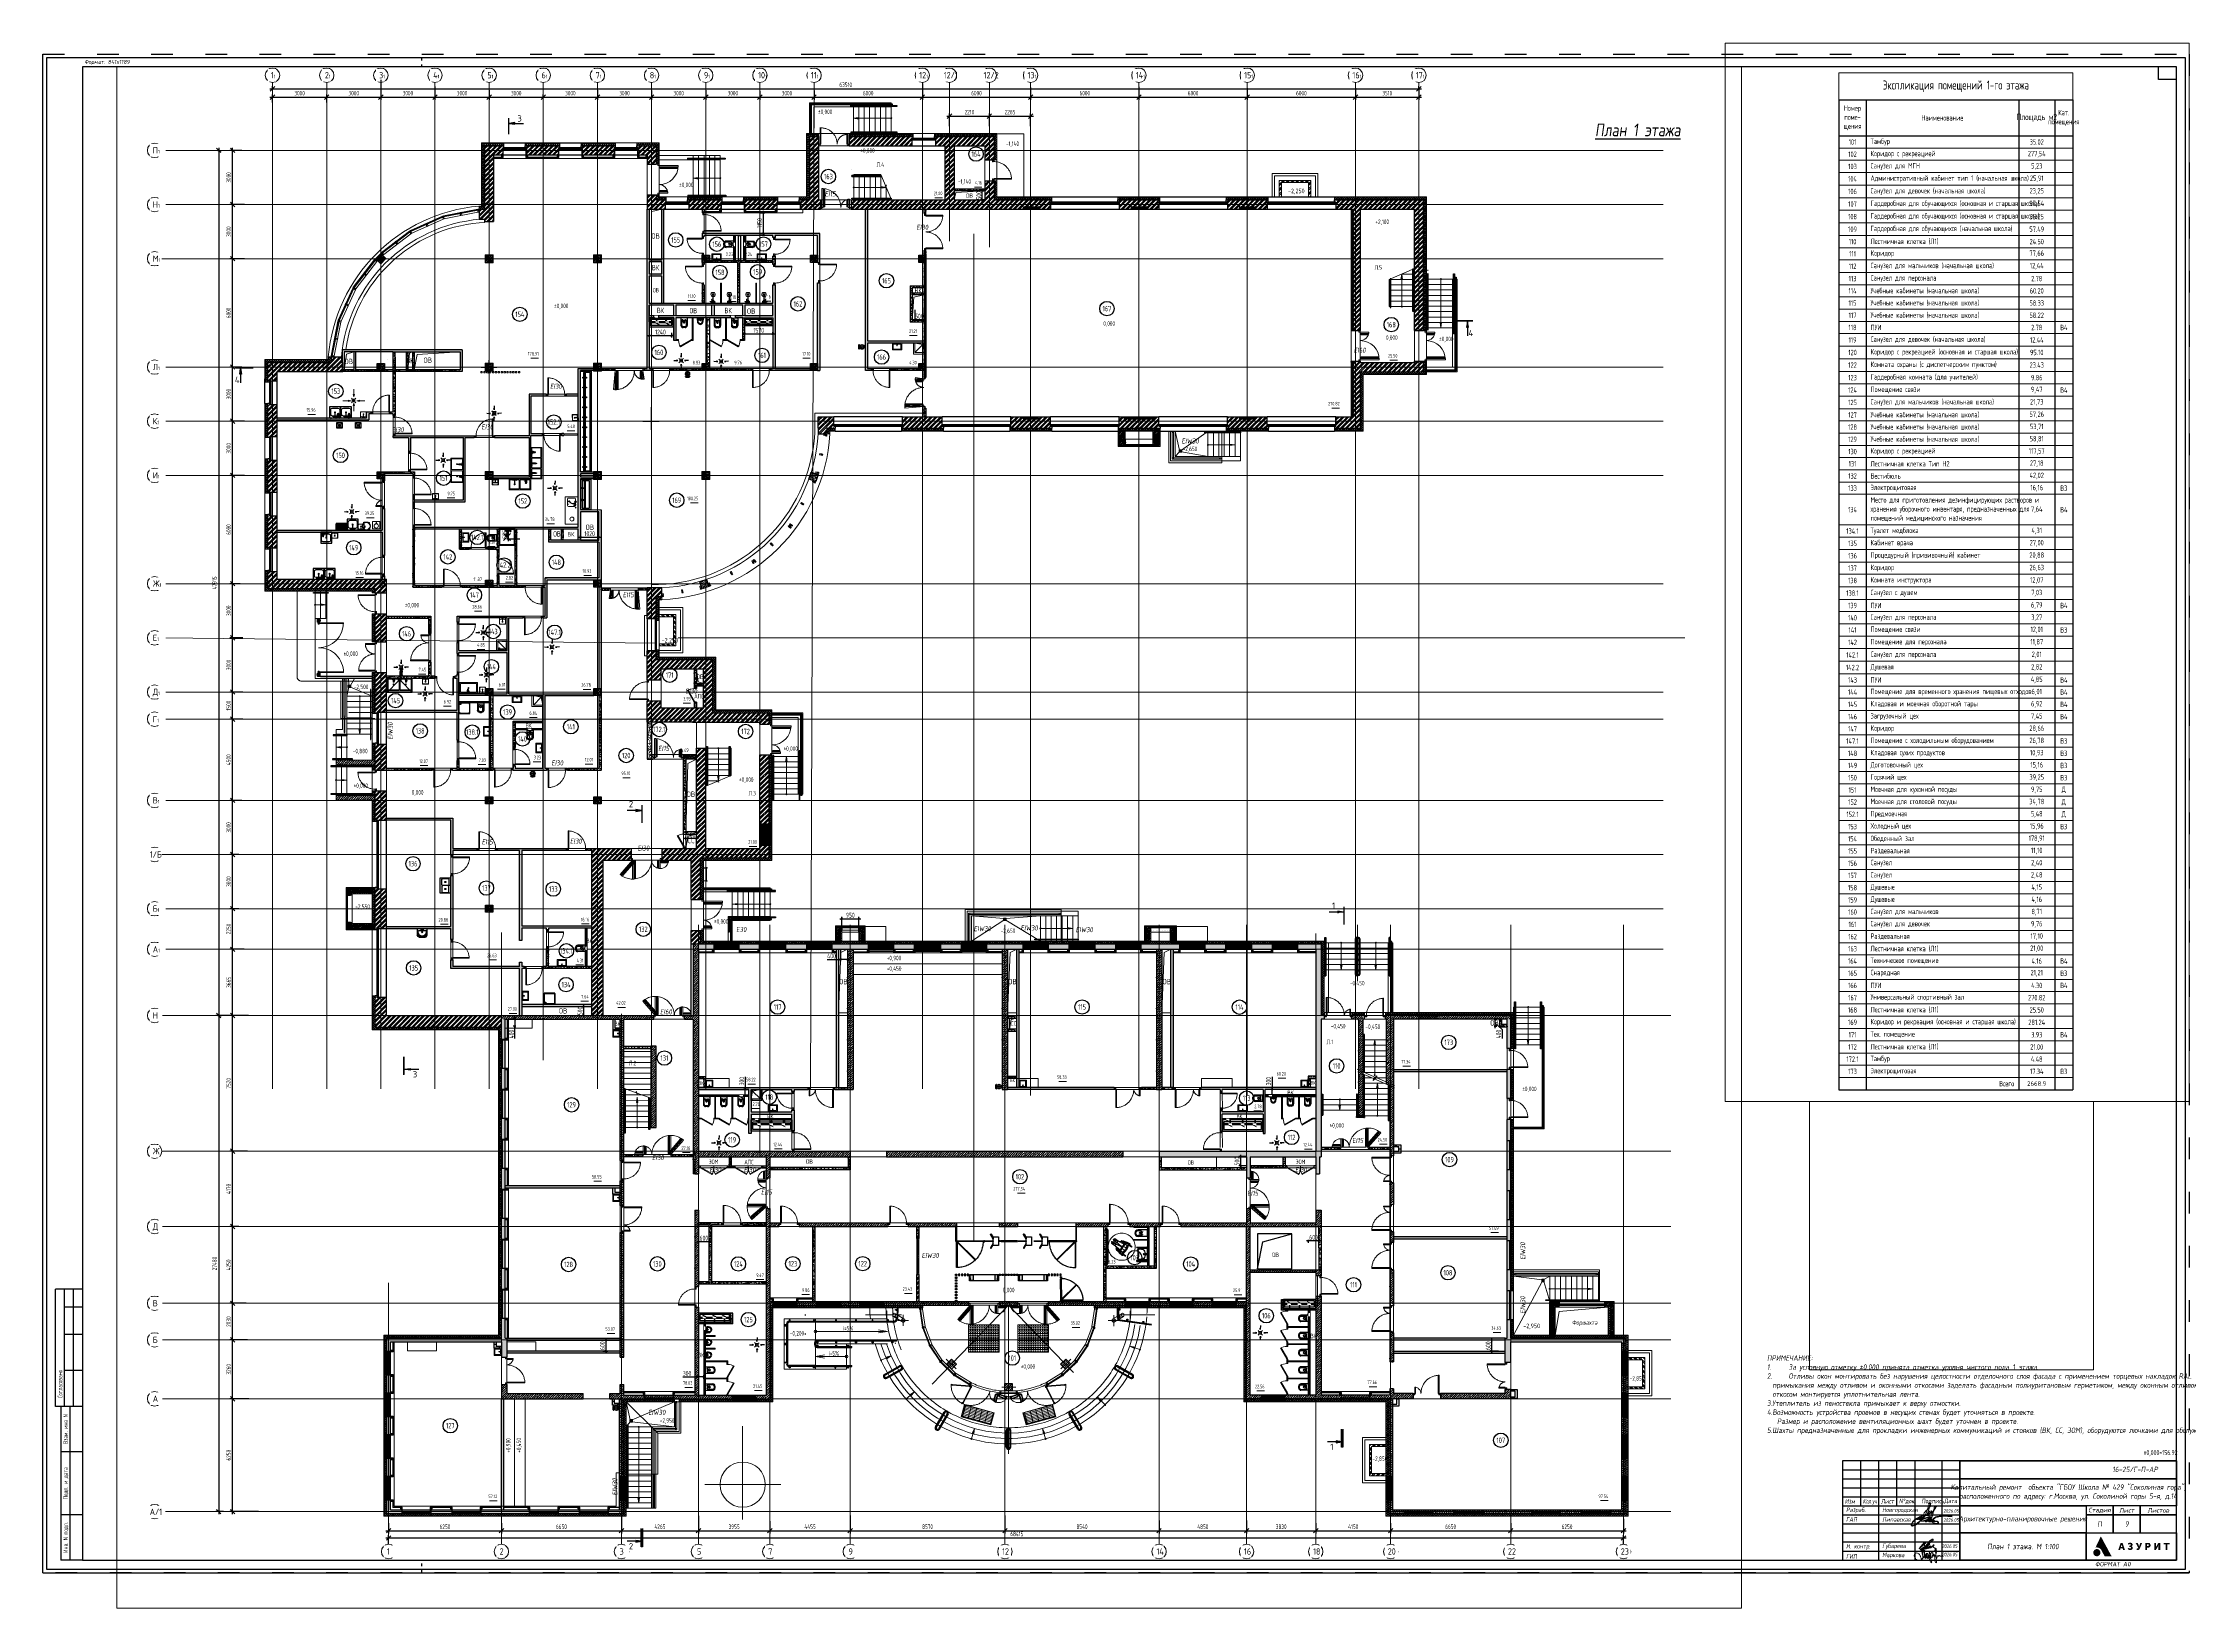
# Paper-space layout '9.1 этаж' of a CAD drawing. Header units: millimetres. Extents: x -371 to 818, y -245 to 622.
# The model-space entities are those that its viewports show. They can reach past a viewport. Long polylines and large blocks are cut down to what shows.
import ezdxf
from ezdxf import colors
from ezdxf.entities.mleader import LeaderData, LeaderLine
from ezdxf.enums import TextEntityAlignment as Align
from ezdxf.math import Vec2, Vec3

# ---------------------------------------------------------------- set-up
doc = ezdxf.new("R2010")
doc.units = ezdxf.units.MM
doc.header["$MEASUREMENT"] = 0
doc.set_wipeout_variables(frame=1)
doc.header["$PDMODE"] = 3
doc.header["$PDSIZE"] = -4
for name, pattern in [('ACAD_ISO03W100', [30, 12, -18]), ('ADSK_Скрыто', [6, 3, -3]), ('ADSK_Штрих_ш3 п1_5', [4.5, 3, -1.5]), ('ADSK_Штриховая_ш2 п1', [3, 2, -1]), ('CENTER', [2, 1.25, -0.25, 0.25, -0.25]), ('DASHED', [19.05, 12.7, -6.35]), ('HIDDEN', [6, 4, -2]), ('HIDDEN2', [4.7625, 3.175, -1.5875]), ('STRICHPUNKT', [1, 0.5, -0.25, 0, -0.25]), ('TRATTEGGIATA', [0.75, 0.5, -0.25]), ('ГОСТ 2.303 4', [7, 5, -2, 0]), ('ГОСТ 2.303 6', [12, 8, -1.5, 1, -1.5])]:
    doc.linetypes.add(name, pattern=pattern)
doc.layers.get('0').update_dxf_attribs({"color": 250, "lineweight": 9})
doc.layers.get('Defpoints').update_dxf_attribs({"color": 6})
for name, color, linetype, lineweight in [('!!!_АР_перегородки блоки', 7, 'Continuous', 5), ('_0', 250, 'Continuous', 9), ('_STAMP', 250, 'Continuous', 30), ('_TEXT', 189, 'Continuous', 30), ('_Скрыто_', 7, 'ADSK_Скрыто', 9), ('KR_STRIH', 8, 'Continuous', 0), ('АПР_Примечание', 250, 'Continuous', 9), ('АР_AKVA', 250, 'Continuous', 5), ('АР_Витраж', 4, 'Continuous', 15), ('АР_Двери', 5, 'Continuous', 18), ('АР_Колонны', 5, 'Continuous', 30), ('АР_Колонны Штрих', 250, 'Continuous', 5), ('АР_Лестницы', 250, 'Continuous', 15), ('АР_Лестницы ограждение', 94, 'Continuous', 25), ('АР_Маркер экспликации', 239, 'Continuous', 13), ('АР_МосжилНии_Стены', 202, 'Continuous', 30), ('АР_Навесной фасад', 5, 'Continuous', 5), ('АР_Номер помещения', 1, 'Continuous', 25), ('АР_Окна БЛОК', 250, 'Continuous', 13), ('АР_Оси', 193, 'Continuous', 9), ('АР_Оси размеры', 164, 'Continuous', 9), ('АР_Отметки', 250, 'Continuous', 15), ('АР_Перегородки витражные', 152, 'Continuous', 13), ('АР_Перегородки газоблок', 165, 'Continuous', 30), ('АР_Перегородки газоблок_Штрих', 165, 'Continuous', 5), ('АР_Перегородки пеноблок', 174, 'Continuous', 25), ('АР_Перегородки сантехнические', 216, 'Continuous', 9), ('АР_Перегородки_кирпич_Штрих', 244, 'Continuous', 5), ('АР_Подоконники', 163, 'Continuous', 9), ('АР_Помещения_площадь', 19, 'Continuous', 9), ('АР_Размеры дверей', 15, 'Continuous', 0), ('АР_Разрезы', 175, 'Continuous', 9), ('АР_стены', 250, 'Continuous', 30), ('АР_Сущ Несущая стена', 202, 'Continuous', 30), ('АР_тонкая линия', 250, 'Continuous', 0), ('АР_Тонкие', 250, 'Continuous', 5), ('АР_Утеплитель', 250, 'Continuous', 9), ('АР_Шкафы ЭОМ', 1, 'Continuous', 0), ('АР_Штриховка кирпич', 250, 'Continuous', 9), ('АР_Штриховка монолит', 250, 'Continuous', 9), ('Конструктив - Крыльца', 107, 'Continuous', 15), ('ОБОРУДОВАНИЕ', 253, 'Continuous', 5), ('Оборудование пищеблок', 250, 'Continuous', 5), ('перекр 0.3', 181, 'Continuous', 30), ('Подвал', 250, 'Continuous', 30), ('Размер шахт', 95, 'Continuous', 9), ('Сан.техника', 153, 'Continuous', 9), ('Специальное оборудование', 7, 'Continuous', 9), ('ТХ_мебель_стац', 250, 'Continuous', 13), ('ТХ_пищеблок', 30, 'Continuous', 20), ('Эвакуация', 7, 'Continuous', 9)]:
    doc.layers.add(name, color=color, linetype=linetype, lineweight=lineweight)
for name, color, linetype in [('_RAMKA', 7, 'Continuous'), ('АР_Грязь решетки', 220, 'Continuous'), ('АР_новое окно', 160, 'Continuous'), ('АР_Отверстия', 251, 'Continuous'), ('АР_Таблицы', 250, 'Continuous'), ('Козырек', 7, 'Continuous'), ('Тонкая', 7, 'Continuous'), ('ТХ-Вода (ВК)', 170, 'Continuous'), ('ТХ_ВК_оборуд.ТХ', 250, 'Continuous'), ('ТХ_ВК_трапы', 5, 'Continuous'), ('ТХ_обор_бытовое', 14, 'Continuous'), ('ТХ_сантехника', 253, 'Continuous'), ('ТХ_турникеты', 242, 'Continuous'), ('штриховка стен', 250, 'Continuous')]:
    doc.layers.add(name, color=color, linetype=linetype)
doc.layers.add('АР_ПБ_Двери', color=7, linetype='Continuous', lineweight=15, true_color=0xdb0000)
doc.layers.add('ПОДПИСИ', color=7, linetype='Continuous', lineweight=9, true_color=0x0052a5)
doc.layers.add('ТХ_Задание КР', color=7, linetype='Continuous', true_color=0x9a5430)
doc.layers.get('_Скрыто_').off()
doc.layers.get('АР_Размеры дверей').off()
doc.layers.get('Тонкая').off()
doc.styles.add('ICOCPEUR', font='isocpeur.ttf')
doc.styles.add('ISOCPEUR', font='isocpeur.ttf', dxfattribs={"width": 0.7})
doc.styles.add('ISOCPEUR_2', font='isocpeur.ttf', dxfattribs={"width": 0.9, "height": 300})
doc.styles.add('METRO-STYLE', font='isocpeur.ttf', dxfattribs={"width": 0.9, "oblique": 15})
doc.styles.add('SIMPLEX', font='simplex.shx', dxfattribs={"width": 0.85, "oblique": 7})
doc.styles.get("Standard").update_dxf_attribs({"font": 'isocpeur.ttf'})
doc.styles.add('Архитект', font='isocpeur.ttf', dxfattribs={"width": 0.8, "oblique": 8})
doc.styles.add('Архитектурный', font='isocpeur.ttf', dxfattribs={"oblique": 8})
doc.styles.add('Архитектурный размер', font='isocpeur.ttf', dxfattribs={"width": 0.8, "oblique": 8})
doc.styles.add('ГОСТ 2.304', font='isocpeur.ttf', dxfattribs={"width": 0.7})
doc.dimstyles.new('R_100', dxfattribs={"dimtxt": 270, "dimasz": 120, "dimexe": 100, "dimexo": 0, "dimgap": 60, "dimtad": 1, "dimdec": 0, "dimrnd": 5, "dimzin": 0, "dimdsep": 46, "dimtxsty": 'ISOCPEUR', "dimblk": 'ARCHTICK', "dimcen": 0, "dimdle": 100, "dimclrd": 256, "dimclre": 256, "dimclrt": 256, "dimadec": 0, "dimazin": 0, "dimtfac": 2, "dimtdec": 0, "dimtofl": 0, "dimtmove": 1, "dimatfit": 3, "dimfxl": 1, "dimtvp": 3, "dimtolj": 1, "dimtzin": 0, "dimarcsym": 0})
doc.dimstyles.new('СПДС', dxfattribs={"dimscale": 100, "dimtxt": 2.5, "dimasz": 2.5, "dimexe": 1.5, "dimexo": 0, "dimgap": 1, "dimtad": 1, "dimdec": 0, "dimrnd": 1, "dimtxsty": 'ГОСТ 2.304', "dimblk": 'OBLIQUE', "dimcen": 2.5, "dimdle": 1.5, "dimadec": 0, "dimazin": 2, "dimtfac": 0.75, "dimtdec": 0, "dimtmove": 1, "dimatfit": 3, "dimfxl": 1, "dimtolj": 1, "dimarcsym": 1})
pattern_1 = [(50, (0, 0), (215.17805, -18.82564), [22.5, -247.5]), (355, (0, 0), (-41.6254, 225.65764), [18, -198]), (100.45144, (17.93, -1.57), (173.55265, 206.832), [19.12206, -210.34263]), (46.1842, (0, 60), (320.1724, -49.65578), [33.75, -371.25]), (96.63564, (26.68, 55.86), (280.3986, 292.23558), [28.6831, -315.51413]), (351.18416, (0, 60), (280.3986, 292.2356), [27, -297]), (21, (30, 45), (179.07212, -120.78567), [22.5, -247.5]), (326, (30, 45), (72.9946, 217.54501), [18, -198]), (71.451445, (44.92, 34.93), (252.06671, 96.75935), [19.12206, -210.34263]), (37.5, (0, 0), (3.647957, 99.868156), [0, -195.6, 0, -201, 0, -198.75]), (7.5, (0, 0), (78.92086, 118.323514), [0, -114.6, 0, -191.1, 0, -75.75]), (327.5, (-66.9, 0), (160.14673, -6.766462), [0, -75, 0, -234, 0, -310.5]), (317.5, (-96.9, 0), (174.95585, 30.031495), [0, -97.5, 0, -155.4, 0, -220.5])]
pattern_2 = [(50, (0, -140), (215.17805, -18.82564), [22.5, -247.5]), (355, (0, -140), (-41.6254, 225.65764), [18, -198]), (100.45144, (17.93, -141.57), (173.55265, 206.832), [19.12206, -210.34263]), (46.1842, (0, -80), (320.1724, -49.6558), [33.75, -371.25]), (96.63564, (26.68, -84.14), (280.3986, 292.2356), [28.6831, -315.5141]), (351.18416, (0, -80), (280.3986, 292.2356), [27, -297]), (21, (30, -95), (179.07212, -120.78567), [22.5, -247.5]), (326, (30, -95), (72.9946, 217.54501), [18, -198]), (71.45144, (44.92, -105.07), (252.06671, 96.75935), [19.12206, -210.34263]), (37.5, (0, -140), (3.647957, 99.868156), [0, -195.6, 0, -201, 0, -198.75]), (7.5, (0, -140), (78.92086, 118.323514), [0, -114.6, 0, -191.1, 0, -75.75]), (327.5, (-66.9, -140), (160.14673, -6.76646), [0, -75, 0, -234, 0, -310.5]), (317.5, (-96.9, -140), (174.95585, 30.03149), [0, -97.5, 0, -155.4, 0, -220.5])]
pattern_3 = [(45, (-1163613.57, 164426.86), (-132.58252, 132.58252), []), (45, (-1163525.18, 164426.86), (-132.58252, 132.58252), [])]
pattern_4 = [(45, (-1195763.57, 164426.86), (-132.58252, 132.58252), []), (45, (-1195675.18, 164426.86), (-132.58252, 132.58252), [])]
pattern_5 = [(45, (-1163480.52, 164822.8), (-132.58252, 132.58252), []), (45, (-1163392.13, 164822.8), (-132.58252, 132.58252), [])]
pattern_6 = [(45, (-1163391.66, 165205.58), (-123.743687, 123.743687), []), (45, (-1163267.92, 165205.58), (-123.743687, 123.743687), [218.75, -43.75, 0, -43.75])]
pattern_7 = [(335.76716334, (-69115.3163, 318510.941), (0.651582564, 1.447617495), []), (65.76716334, (-69115.3163, 318510.941), (-1.447617495, 0.651582564), [])]
pattern_8 = [(50, (100, 0), (215.17805, -18.82564), [22.5, -247.5]), (355, (100, 0), (-41.6254, 225.65764), [18, -198]), (100.45144, (117.93, -1.57), (173.55265, 206.832), [19.12206, -210.34263]), (46.1842, (100, 60), (320.1724, -49.6558), [33.75, -371.25]), (96.63564, (126.68, 55.86), (280.3986, 292.2356), [28.6831, -315.51413]), (351.18416, (100, 60), (280.3986, 292.2356), [27, -297]), (21, (130, 45), (179.07212, -120.78567), [22.5, -247.5]), (326, (130, 45), (72.9946, 217.54501), [18, -198]), (71.45144, (144.92, 34.93), (252.06671, 96.75935), [19.12206, -210.34263]), (37.5, (100, 0), (3.647957, 99.868156), [0, -195.6, 0, -201, 0, -198.75]), (7.5, (100, 0), (78.92086, 118.323514), [0, -114.6, 0, -191.1, 0, -75.75]), (327.5, (33.1, 0), (160.14673, -6.76646), [0, -75, 0, -234, 0, -310.5]), (317.5, (3.1, 0), (174.95585, 30.03149), [0, -97.5, 0, -155.4, 0, -220.5])]
pattern_9 = [(56.05056814, (-325577.5326, -14427.2012), (-1.316880117, 0.886556827), []), (146.05056814, (-325577.5326, -14427.2012), (-0.886556827, -1.316880117), [])]
pattern_10 = [(56.05056814, (-325621.266, -14412.0042), (-1.316880117, 0.886556827), []), (146.05056814, (-325621.266, -14412.0042), (-0.886556827, -1.316880117), [])]

# ---------------------------------------------------------------- blocks, each defined once
blk = doc.blocks.new('Логотип Азурит')
at = {"layer": '_STAMP', "linetype": 'Continuous'}
h = blk.add_hatch(color=8, dxfattribs=at)
h.dxf.hatch_style = 1
h.paths.add_polyline_path([(-39.4, 8.5), (-40, 9.6), (-40.6, 10.7), (-41.1, 11.7), (-41.6, 12.6), (-41.8, 12.9), (-41.9, 13), (-41.9, 12.9), (-42, 12.8), (-42.4, 12), (-42.8, 11.2), (-43.1, 10.5), (-43.5, 9.7), (-44.2, 8.3), (-44.5, 7.6), (-44.7, 7.1), (-44.8, 6.9), (-44.7, 6.9), (-44.5, 7), (-44.3, 7), (-44.1, 7), (-43.9, 7), (-43.7, 6.9), (-43.6, 6.9), (-43.4, 6.9), (-43.2, 6.8), (-43.1, 6.7), (-42.9, 6.7), (-42.7, 6.6), (-42.6, 6.5), (-42.4, 6.4), (-42.3, 6.3), (-42.2, 6.2), (-42, 6), (-41.9, 5.9), (-41.8, 5.8), (-41.7, 5.7), (-41.6, 5.5), (-41.3, 4.9), (-41, 4.4), (-40.6, 3.6), (-40, 2.6), (-39.8, 2.1), (-37.9, 2.1), (-36.5, 2.1), (-35.9, 2.1), (-36.5, 3.1), (-36.8, 3.8), (-37.2, 4.4), (-37.7, 5.3), (-38.2, 6.3), (-38.5, 6.9), (-38.9, 7.5)])
h = blk.add_hatch(color=8, dxfattribs=at)
h.dxf.hatch_style = 1
h.paths.add_polyline_path([(-42.1, 4.2), (-42.1, 4.4), (-42.1, 4.6), (-42.2, 4.8), (-42.3, 4.9), (-42.4, 5.1), (-42.5, 5.3), (-42.6, 5.4), (-42.7, 5.5), (-42.8, 5.6), (-42.9, 5.7), (-43.1, 5.9), (-43.4, 6), (-43.6, 6), (-43.9, 6.1), (-44.2, 6.1), (-44.4, 6.1), (-44.5, 6), (-44.7, 6), (-44.9, 5.9), (-45, 5.8), (-45.2, 5.7), (-45.4, 5.6), (-45.5, 5.5), (-45.6, 5.3), (-45.7, 5.2), (-45.8, 5), (-45.9, 4.9), (-46, 4.7), (-46, 4.5), (-46.1, 4.3), (-46.1, 4.1), (-46.1, 3.9), (-46, 3.7), (-46, 3.5), (-45.9, 3.4), (-45.9, 3.2), (-45.8, 3.1), (-45.7, 3), (-45.6, 2.9), (-45.5, 2.8), (-45.4, 2.7), (-45.3, 2.6), (-45.2, 2.5), (-45.1, 2.4), (-45, 2.3), (-44.8, 2.3), (-44.7, 2.2), (-44.6, 2.2), (-44.4, 2.2), (-44.3, 2.1), (-44.1, 2.1), (-43.8, 2.1), (-43.6, 2.2), (-43.3, 2.3), (-43.1, 2.4), (-42.9, 2.5), (-42.7, 2.7), (-42.6, 2.8), (-42.4, 3), (-42.3, 3.1), (-42.3, 3.3), (-42.2, 3.5), (-42.1, 3.7), (-42.1, 3.8), (-42.1, 4)])
h = blk.add_hatch(color=8, dxfattribs=at)
h.dxf.hatch_style = 1
h.paths.add_polyline_path([(-29.3, 7.9), (-29.6, 8.8), (-29.9, 9.5), (-30.4, 9.5), (-30.9, 9.5), (-30.9, 9.4), (-31.3, 8.4), (-31.6, 7.3), (-32, 6.3), (-32.2, 5.6), (-32.1, 5.6), (-31.7, 5.6), (-31.2, 5.6), (-31.1, 6), (-31, 6.4), (-30.4, 6.4), (-29.8, 6.4), (-29.6, 6), (-29.5, 5.6), (-29, 5.6), (-28.5, 5.6), (-28.6, 5.8), (-28.9, 6.8)])
h.paths.add_polyline_path([(-30.8, 7.2), (-30.7, 7.3), (-30.6, 7.9), (-30.4, 8.4), (-30.4, 8.6), (-30.4, 8.7), (-30.4, 8.6), (-30.3, 8.4), (-30.2, 8.1), (-30.1, 7.7), (-30, 7.3), (-30, 7.2), (-30.4, 7.2)], flags=16)
h = blk.add_hatch(color=8, dxfattribs=at)
h.dxf.hatch_style = 1
h.paths.add_polyline_path([(-24.4, 7.3), (-24.5, 7.4), (-24.6, 7.5), (-24.7, 7.6), (-24.8, 7.6), (-24.7, 7.7), (-24.6, 7.8), (-24.5, 7.9), (-24.5, 8), (-24.4, 8.1), (-24.3, 8.2), (-24.3, 8.3), (-24.3, 8.3), (-24.3, 8.5), (-24.3, 8.7), (-24.3, 8.7), (-24.3, 8.8), (-24.4, 9), (-24.5, 9.1), (-24.6, 9.3), (-24.8, 9.4), (-24.9, 9.5), (-25.1, 9.5), (-25.3, 9.6), (-25.6, 9.6), (-25.7, 9.6), (-25.9, 9.6), (-26.1, 9.6), (-26.2, 9.5), (-26.4, 9.5), (-26.5, 9.4), (-26.7, 9.3), (-26.8, 9.2), (-26.9, 9.2), (-26.8, 9), (-26.6, 8.7), (-26.5, 8.5), (-26.5, 8.5), (-26.5, 8.5), (-26.3, 8.6), (-26.2, 8.7), (-26.1, 8.7), (-25.9, 8.8), (-25.8, 8.8), (-25.7, 8.8), (-25.6, 8.8), (-25.5, 8.8), (-25.5, 8.7), (-25.4, 8.7), (-25.3, 8.6), (-25.3, 8.6), (-25.3, 8.5), (-25.3, 8.4), (-25.3, 8.3), (-25.3, 8.2), (-25.4, 8.1), (-25.4, 8.1), (-25.4, 8.1), (-25.5, 8), (-25.6, 8), (-25.8, 8), (-26.1, 8), (-26.1, 7.6), (-26.1, 7.2), (-25.8, 7.2), (-25.5, 7.2), (-25.5, 7.2), (-25.4, 7.2), (-25.3, 7.2), (-25.3, 7.1), (-25.2, 7.1), (-25.2, 7), (-25.2, 7), (-25.2, 6.9), (-25.2, 6.8), (-25.2, 6.7), (-25.2, 6.6), (-25.2, 6.6), (-25.3, 6.5), (-25.3, 6.5), (-25.4, 6.5), (-25.4, 6.4), (-25.5, 6.4), (-25.7, 6.4), (-25.8, 6.4), (-25.9, 6.4), (-26, 6.4), (-26.2, 6.5), (-26.3, 6.6), (-26.4, 6.7), (-26.5, 6.8), (-26.8, 6.5), (-26.9, 6.3), (-27, 6.2), (-27, 6.1), (-27, 6.1), (-26.9, 6.1), (-26.8, 6), (-26.6, 5.8), (-26.4, 5.7), (-26.2, 5.6), (-26, 5.6), (-25.8, 5.6), (-25.5, 5.6), (-25.3, 5.6), (-25.1, 5.6), (-25, 5.7), (-24.9, 5.7), (-24.7, 5.8), (-24.6, 5.9), (-24.5, 5.9), (-24.4, 6), (-24.4, 6.1), (-24.3, 6.2), (-24.3, 6.4), (-24.2, 6.5), (-24.2, 6.7), (-24.2, 6.8), (-24.2, 6.9), (-24.2, 7.1), (-24.3, 7.2), (-24.3, 7.3)])
h = blk.add_hatch(color=8, dxfattribs=at)
h.dxf.hatch_style = 1
h.paths.add_polyline_path([(-19.6, 8), (-19.4, 8.7), (-19.1, 9.2), (-19, 9.5), (-19.2, 9.5), (-19.5, 9.5), (-20, 9.5), (-20, 9.4), (-20.3, 8.7), (-20.6, 7.8), (-20.6, 7.7), (-20.7, 7.6), (-20.7, 7.6), (-20.7, 7.7), (-20.8, 8), (-21, 8.4), (-21.3, 9.1), (-21.5, 9.5), (-22.1, 9.5), (-22.6, 9.5), (-22.4, 9.2), (-21.9, 8.2), (-21.3, 7.1), (-21.1, 6.6), (-21.1, 6.6), (-21.1, 6.5), (-21.1, 6.5), (-21.2, 6.4), (-21.3, 6.4), (-21.4, 6.4), (-21.5, 6.4), (-21.5, 6.4), (-21.6, 6.4), (-21.7, 6.5), (-21.8, 6.5), (-21.9, 6.5), (-21.9, 6.4), (-22.1, 6), (-22.2, 5.9), (-22.2, 5.8), (-22.1, 5.8), (-21.9, 5.7), (-21.8, 5.6), (-21.7, 5.6), (-21.5, 5.6), (-21.3, 5.6), (-21.1, 5.6), (-21, 5.6), (-20.9, 5.7), (-20.8, 5.7), (-20.7, 5.8), (-20.6, 5.8), (-20.6, 5.9), (-20.5, 6), (-20.3, 6.2), (-20.3, 6.4), (-20.2, 6.5), (-19.9, 7.3)])
h = blk.add_hatch(color=8, dxfattribs=at)
h.dxf.hatch_style = 1
h.paths.add_polyline_path([(-14.5, 7.5), (-14.4, 7.6), (-14.4, 7.7), (-14.3, 8), (-14.3, 8.2), (-14.3, 8.4), (-14.4, 8.6), (-14.4, 8.8), (-14.5, 8.9), (-14.6, 9), (-14.6, 9.1), (-14.7, 9.2), (-14.8, 9.3), (-14.9, 9.4), (-15.1, 9.4), (-15.2, 9.5), (-15.3, 9.5), (-15.5, 9.5), (-16.3, 9.5), (-17.2, 9.5), (-17.2, 7.6), (-17.2, 5.6), (-16.7, 5.6), (-16.3, 5.6), (-16.3, 6.2), (-16.3, 6.8), (-15.9, 6.8), (-15.6, 6.8), (-15.4, 6.9), (-15.2, 6.9), (-15, 7), (-14.8, 7.1), (-14.7, 7.2), (-14.6, 7.4)])
h.paths.add_polyline_path([(-15.6, 7.7), (-15.7, 7.7), (-16, 7.7), (-16.3, 7.7), (-16.3, 8.2), (-16.3, 8.7), (-15.9, 8.7), (-15.6, 8.7), (-15.6, 8.7), (-15.5, 8.7), (-15.4, 8.6), (-15.4, 8.5), (-15.3, 8.4), (-15.3, 8.4), (-15.3, 8.2), (-15.3, 8.1), (-15.3, 8), (-15.3, 7.9), (-15.4, 7.9), (-15.4, 7.8), (-15.4, 7.8), (-15.5, 7.7)], flags=16)
h = blk.add_hatch(color=8, dxfattribs=at)
h.dxf.hatch_style = 1
h.paths.add_polyline_path([(-10.1, 7.8), (-10, 8), (-9.9, 8.1), (-9.9, 7.9), (-10, 7.5), (-10, 6.7), (-10, 5.6), (-9.5, 5.6), (-9, 5.6), (-9, 7.6), (-9, 9.5), (-9.5, 9.5), (-10, 9.5), (-10.4, 8.9), (-10.8, 8.1), (-11, 7.8), (-11.3, 7.3), (-11.4, 7.1), (-11.4, 7), (-11.4, 7.3), (-11.4, 7.8), (-11.4, 8.6), (-11.4, 9.5), (-11.9, 9.5), (-12.3, 9.5), (-12.3, 7.6), (-12.3, 5.6), (-11.9, 5.6), (-11.4, 5.6), (-11.2, 5.9), (-10.6, 6.9), (-10.3, 7.4)])
h = blk.add_hatch(color=8, dxfattribs=at)
h.dxf.hatch_style = 1
h.paths.add_polyline_path([(-3.7, 9.1), (-3.7, 9.5), (-5.4, 9.5), (-7.1, 9.5), (-7.1, 9.1), (-7.1, 8.7), (-6.5, 8.7), (-5.9, 8.7), (-5.9, 7.2), (-5.9, 5.6), (-5.4, 5.6), (-5, 5.6), (-5, 7.2), (-5, 8.7), (-4.3, 8.7), (-3.7, 8.7)])
blk = doc.blocks.new('подпись Липавская')
at = {"color": 8, "lineweight": 18}
for points, knots in [([(2.4, -0.6), (1.9, -1.1), (1.5, -1.5), (0.6, -2.3), (0.2, -2.6), (-0.4, -3.1), (-0.8, -3.3), (-1.5, -3.6), (-1.9, -3.7), (-2.4, -3.8), (-2.6, -3.8), (-2.9, -3.6), (-3, -3.5), (-3.1, -3.2), (-3, -3.1), (-3, -2.6), (-2.9, -2.3), (-2.6, -1.9), (-2.5, -1.7), (-2, -1), (-1.6, -0.6), (-0.8, 0.1), (-0.4, 0.4), (0.6, 0.9), (1, 1.2), (1.6, 1.4), (1.6, 1.4), (1.7, 1.5)], [1.927995, 1.927995, 1.927995, 1.927995, 2.162861, 2.162861, 2.342684, 2.342684, 2.481252, 2.481252, 2.589465, 2.589465, 2.644352, 2.644352, 2.684993, 2.684993, 2.725633, 2.725633, 2.816518, 2.816518, 2.907403, 2.907403, 3.101021, 3.101021, 3.294638, 3.294638, 3.488255, 3.488255, 3.514244, 3.514244, 3.514244, 3.514244]), ([(1.5, 0.1), (1.6, 0.1), (1.8, 0.1), (2, 0.2), (2.1, 0.3), (2.5, 0.4), (2.7, 0.6), (3, 0.7)], [0.9055552, 0.9055552, 0.9055552, 0.9055552, 0.9629326, 0.9629326, 1.02031, 1.02031, 1.1239395, 1.1239395, 1.1239395, 1.1239395]), ([(6.8, 0.3), (6.6, 0.1), (6.3, 0), (5.8, -0.3), (5.5, -0.5), (5, -0.7), (4.7, -0.8), (4.2, -1), (4, -1), (3.6, -1.1), (3.4, -1.1), (3, -1.1), (2.8, -1.1), (2.6, -1), (2.5, -1), (2.4, -0.8), (2.3, -0.7), (2.4, -0.6)], [4.3062538, 4.3062538, 4.3062538, 4.3062538, 4.4138757, 4.4138757, 4.5214976, 4.5214976, 4.6291196, 4.6291196, 4.7090277, 4.7090277, 4.7729116, 4.7729116, 4.8231548, 4.8231548, 4.8495834, 4.8495834, 4.87234, 4.87234, 4.87234, 4.87234]), ([(2.8, -0.2), (3.1, 0.1), (3.6, 0.3), (4.3, 0.6), (4.6, 0.7), (5.2, 0.9), (5.6, 0.9), (6.2, 1), (6.5, 1), (6.8, 1)], [4.9347748, 4.9347748, 4.9347748, 4.9347748, 5.0568055, 5.0568055, 5.1788362, 5.1788362, 5.3146558, 5.3146558, 5.3908243, 5.3908243, 5.3908243, 5.3908243]), ([(5.1, 2.3), (5.5, 2.3), (5.9, 2.2), (6.5, 2), (6.7, 2), (7.1, 1.6), (7.3, 1.3), (7.3, 1), (7.2, 0.9), (7.2, 0.8)], [3.9400756, 3.9400756, 3.9400756, 3.9400756, 4.077799, 4.077799, 4.1515227, 4.1515227, 4.2252463, 4.2252463, 4.2499379, 4.2499379, 4.2499379, 4.2499379]), ([(7.2, 0.8), (7.3, 0.7), (7.3, 0.5), (7.3, 0.3), (7.3, 0.2), (7.3, 0), (7.2, 0), (7.2, 0)], [5.43291642, 5.43291642, 5.43291642, 5.43291642, 5.46279586, 5.46279586, 5.4926753, 5.4926753, 5.50331351, 5.50331351, 5.50331351, 5.50331351]), ([(7.2, 0), (7.4, 0), (7.5, 0), (7.8, 0), (8, 0), (8.2, -0.2), (8.3, -0.3), (8.3, -0.4)], [6.0978529, 6.0978529, 6.0978529, 6.0978529, 6.1425729, 6.1425729, 6.1872929, 6.1872929, 6.2036694, 6.2036694, 6.2036694, 6.2036694]), ([(8.7, -0.5), (8.8, -0.1), (9.2, 0.3), (9.8, 0.8), (10.2, 1.1), (11, 1.4), (11.4, 1.5), (12.7, 1.7), (13.6, 1.8), (15, 1.9), (15.7, 1.9), (16.8, 1.9), (17.2, 1.9), (18, 1.8), (18.5, 1.8), (19.2, 1.7), (19.4, 1.7), (19.7, 1.7)], [7.769656, 7.769656, 7.769656, 7.769656, 7.921996, 7.921996, 8.074335, 8.074335, 8.226675, 8.226675, 8.542229, 8.542229, 8.775159, 8.775159, 8.93404, 8.93404, 9.09292, 9.09292, 9.186254, 9.186254, 9.186254, 9.186254]), ([(6.6, -0.7), (6.5, -0.8), (6.4, -0.9), (6, -1.1), (5.7, -1.3), (5.4, -1.4), (5.3, -1.4), (5.2, -1.4), (5.1, -1.4), (5, -1.4), (5, -1.4), (4.9, -1.4), (4.8, -1.3), (4.8, -1.1), (4.8, -1.1), (4.9, -1), (4.9, -1), (4.9, -0.9), (5, -0.9), (5.1, -0.8), (5.3, -0.7), (5.5, -0.6), (5.6, -0.5), (5.9, -0.4), (6, -0.3), (6.3, -0.3), (6.3, -0.3), (6.4, -0.2)], [5.5967371, 5.5967371, 5.5967371, 5.5967371, 5.6654435, 5.6654435, 5.7341498, 5.7341498, 5.7599769, 5.7599769, 5.7754743, 5.7754743, 5.7848694, 5.7848694, 5.7920528, 5.7920528, 5.7992363, 5.7992363, 5.8064198, 5.8064198, 5.8255794, 5.8255794, 5.8652806, 5.8652806, 5.9049817, 5.9049817, 5.9720452, 5.9720452, 5.9983972, 5.9983972, 5.9983972, 5.9983972]), ([(7.7, -1.2), (7.7, -1.3), (7.6, -1.3), (7.4, -1.4), (7.3, -1.5), (7.1, -1.5), (7, -1.5), (6.9, -1.4), (6.9, -1.4), (6.8, -1.3), (6.8, -1.2), (6.8, -1.1), (6.8, -1), (6.9, -0.9), (6.9, -0.9), (7, -0.8), (7.1, -0.7), (7.4, -0.6), (7.6, -0.5), (7.7, -0.5)], [6.3030834, 6.3030834, 6.3030834, 6.3030834, 6.3311025, 6.3311025, 6.3581066, 6.3581066, 6.3684891, 6.3684891, 6.3749758, 6.3749758, 6.3814625, 6.3814625, 6.3879491, 6.3879491, 6.4022384, 6.4022384, 6.4305971, 6.4305971, 6.4944159, 6.4944159, 6.4944159, 6.4944159]), ([(8.6, -1.2), (8.5, -1.3), (8.4, -1.3), (8.3, -1.4), (8.2, -1.4), (8.1, -1.5), (8, -1.5), (7.9, -1.4), (7.8, -1.4), (7.7, -1.3), (7.7, -1.3), (7.7, -1.2)], [6.63437936, 6.63437936, 6.63437936, 6.63437936, 6.65591892, 6.65591892, 6.6718971, 6.6718971, 6.68234273, 6.68234273, 6.6889962, 6.6889962, 6.69151939, 6.69151939, 6.69151939, 6.69151939]), ([(9.7, -1.1), (9.9, -1.1), (10.3, -1), (11, -1), (11.3, -1), (11.8, -1.2), (11.9, -1.4), (12.1, -1.8), (12, -2.1), (11.8, -2.3), (11.7, -2.4), (11.3, -2.5), (11.2, -2.5), (10.6, -2.5), (10.3, -2.5), (9.7, -2.3), (9.5, -2.2), (9.1, -2), (8.9, -1.9), (8.6, -1.5), (8.6, -1.4), (8.6, -1.2)], [7.0162906, 7.0162906, 7.0162906, 7.0162906, 7.0993883, 7.0993883, 7.1824861, 7.1824861, 7.2545595, 7.2545595, 7.301037, 7.301037, 7.3475144, 7.3475144, 7.3939919, 7.3939919, 7.486045, 7.486045, 7.578098, 7.578098, 7.6546435, 7.6546435, 7.6967383, 7.6967383, 7.6967383, 7.6967383]), ([(9.2, -0.6), (9.2, -0.6), (9.3, -0.6), (9.5, -0.5), (9.5, -0.5), (9.6, -0.5), (9.7, -0.6), (9.8, -0.8), (9.8, -0.8), (9.8, -0.9), (9.8, -1), (9.8, -1), (9.7, -1.1), (9.7, -1.1)], [6.85701628, 6.85701628, 6.85701628, 6.85701628, 6.88166544, 6.88166544, 6.8944683, 6.8944683, 6.90289754, 6.90289754, 6.91132677, 6.91132677, 6.91975601, 6.91975601, 6.93200035, 6.93200035, 6.93200035, 6.93200035])]:
    blk.add_open_spline(points, degree=3, knots=knots, dxfattribs=at)
blk.add_spline([(0, 0), (0, -0.1), (0.3, -0.2), (0.8, 0), (1.4, 0.3), (1.9, 0.6), (2.3, 0.9), (2.7, 1.2), (2.9, 1.5), (3, 1.7), (3, 1.9), (2.7, 1.9), (2.4, 1.7), (1.8, 1.3), (1.5, 1), (1.2, 0.5), (1.1, 0.1), (1.2, -0.1), (1.6, -0.2), (2.1, 0), (2.5, 0.2), (2.9, 0.4), (3.5, 0.7), (4.1, 1.2), (4.6, 1.8), (4.8, 2.1), (4.9, 2.3), (4.5, 2.1), (4.1, 1.7), (3.7, 1.3), (3.1, 0.5), (2.4, -0.2), (1.7, -1), (0.7, -1.8), (-0.1, -2.5), (-1.4, -3.3), (-2.7, -3.4), (-2.7, -2.6), (-2.3, -1.8), (-1.6, -1), (-0.5, -0.1), (1, 0.8), (2, 1.3), (3.5, 1.8), (4.9, 2), (5.9, 2), (6.5, 1.8), (6.9, 1.5), (7, 1.1), (6.6, 0.4), (5.7, -0.1), (4.4, -0.6), (3.4, -0.9), (2.6, -0.8), (3.8, 0.1), (4.9, 0.5), (6.3, 0.7), (7.1, 0.5), (7, 0.1), (6.8, -0.2), (6.4, -0.5), (5.9, -0.9), (5, -1.2), (5.4, -0.9), (5.6, -0.8), (5.9, -0.6), (6.2, -0.5), (6.9, -0.3), (7.6, -0.2), (8, -0.4), (8.1, -0.4), (8, -0.6), (7.7, -1), (7.3, -1.2), (7, -1.2), (7.2, -1), (7.4, -0.9), (7.8, -0.7), (8.1, -0.6), (8.4, -0.6), (8.5, -0.7), (8.4, -1.1), (8.2, -1.2), (8, -1.2), (8, -1), (8.2, -0.9), (8.7, -0.9), (9, -0.9), (9.6, -0.8), (9.4, -1.1), (10.8, -1.2), (11.7, -1.6), (11.8, -1.9), (10.3, -2.2), (9.5, -1.9), (8.9, -1.5), (8.8, -0.7), (9.2, -0.1), (9.8, 0.5), (10.7, 1), (12.2, 1.4), (13.8, 1.6), (15.5, 1.7), (16.6, 1.7), (17.2, 1.6), (18.3, 1.6), (19.6, 1.4)], degree=3, dxfattribs=at)
for points in [[(0.2, 0.1), (0.5, 0.1), (0.6, 0.2), (0.9, 0.3)], [(1.6, 0.7), (1.9, 0.9), (2.1, 1), (2.3, 1.2)], [(2, 1.1), (1.8, 0.9), (1.7, 0.8), (1.6, 0.7)], [(3.3, 0.4), (3.1, 0.2), (3, 0), (2.8, -0.2)], [(3.2, 2), (3.6, 2), (3.9, 2.1), (4.2, 2.2)], [(8.3, -0.4), (8.4, -0.4), (8.6, -0.4), (8.7, -0.5)]]:
    blk.add_open_spline(points, degree=3, dxfattribs=at)
blk = doc.blocks.new('Маркова')
at = {"layer": 'ПОДПИСИ', "color": 8}
for points in [[(44384.16, 26837.52), (44384.02, 26837.95), (44383.86, 26838.46), (44383.67, 26838.92), (44383.36, 26839.36), (44382.92, 26839.82), (44382.37, 26840.02), (44381.91, 26839.87), (44381.53, 26839.53), (44381.38, 26839.14), (44381.38, 26838.69), (44381.61, 26838.16), (44381.82, 26837.83), (44382.25, 26837.39), (44382.84, 26837.07), (44383.53, 26837.07), (44383.96, 26837.22), (44384.63, 26837.82), (44384.75, 26838.6), (44384.75, 26839.25), (44384.75, 26840.2), (44384.75, 26840.92)], [(44384.96, 26840.5), (44384.84, 26841), (44384.62, 26841.2), (44384.35, 26841.2), (44384.24, 26840.96), (44384.24, 26840.55), (44384.41, 26840.01), (44384.62, 26839.21), (44384.92, 26838.49), (44385.18, 26837.92), (44385.36, 26839.06), (44385.43, 26839.91), (44385.43, 26840.64), (44385.43, 26840.89), (44385.19, 26840.95), (44385.19, 26840.77), (44385.34, 26839.78), (44385.66, 26838.18), (44385.84, 26837.88), (44386.06, 26838.38), (44386.19, 26839.11), (44386.19, 26839.42), (44385.86, 26839.42), (44385.74, 26839.02), (44385.85, 26838.57), (44386.16, 26838.35), (44386.41, 26838.02), (44386.59, 26837.89), (44386.84, 26838.65), (44386.91, 26839.29), (44386.72, 26839.71), (44386.37, 26839.83), (44386.03, 26839.65), (44385.9, 26839.34), (44386.01, 26838.87), (44386.13, 26838.49), (44386.23, 26838.35), (44386.53, 26838.44), (44386.8, 26838.81), (44386.69, 26839.42), (44386.69, 26838.93), (44386.91, 26838.2), (44387.08, 26838.02), (44387.16, 26837.94), (44387.37, 26838.08), (44387.53, 26839.05), (44387.42, 26839.79), (44387.17, 26840.7), (44387.77, 26837.87), (44387.91, 26837.45), (44388.05, 26836.95), (44388.14, 26836.54), (44388.14, 26836.2), (44387.88, 26836.28), (44387.54, 26836.8), (44387.3, 26837.47), (44387.19, 26838.24), (44387.19, 26838.85), (44387.56, 26839.4), (44387.69, 26839.4), (44387.84, 26838.89), (44387.99, 26838.52), (44388.2, 26838.24), (44388.31, 26838.24), (44388.45, 26838.62), (44388.56, 26839.33), (44388.56, 26839.82), (44388.99, 26838.58), (44388.84, 26839.38), (44388.96, 26839.55), (44389.15, 26839.24), (44389.31, 26838.93), (44389.48, 26838.73), (44389.74, 26839.03), (44389.9, 26839.65), (44390, 26840.29), (44389.86, 26841.59), (44389.69, 26841.82), (44389.56, 26841.68), (44389.56, 26841.3), (44389.7, 26840.31), (44389.89, 26838.82), (44389.99, 26837.79), (44389.99, 26837.09), (44389.99, 26836.15), (44389.72, 26836.32), (44389.53, 26836.9), (44389.4, 26837.91), (44389.4, 26838.5), (44389.48, 26839.15), (44389.86, 26838.76), (44389.86, 26838.62), (44390.05, 26838.01), (44390.31, 26838.39), (44390.66, 26839.02), (44390.82, 26838.67), (44391.19, 26839.01), (44391.41, 26838.69), (44391.93, 26838.78), (44392.24, 26838.65), (44392.64, 26838.79)]]:
    blk.add_spline(points, degree=3, dxfattribs=at)
blk = doc.blocks.new('_Azurit_Stamp 1')
at = {"color": 8, "lineweight": 5}
for p, q in [((-139.5, 9.9), (-142.6, 6.4)), ((-139.4, 9.9), (-142.6, 6.3)), ((-142.6, 6.4), (-139.5, 9.1)), ((-142.6, 6.3), (-139.5, 9)), ((-141.2, 5.3), (-139.4, 7.3)), ((-141, 5.2), (-141.2, 5.3)), ((-141.1, 5.3), (-139.4, 7.2)), ((-141, 5.3), (-141.1, 5.3)), ((-140.7, 5.4), (-141, 5.3)), ((-140.7, 5.3), (-141, 5.2)), ((-140.1, 6), (-140.7, 5.4)), ((-140, 5.9), (-140.7, 5.3)), ((-140, 6.1), (-139.3, 6.6)), ((-140, 5.9), (-139.9, 6)), ((-139.8, 6.1), (-139.3, 6.5)), ((-139.4, 9.1), (-139.2, 9.3)), ((-139.4, 9), (-139.2, 9.2)), ((-139.3, 7.3), (-138.9, 7.9)), ((-139.3, 7.4), (-139, 7.8)), ((-139.2, 6.6), (-139.3, 6.5)), ((-139.3, 6.5), (-139.3, 6.3)), ((-139.3, 6.4), (-139.3, 6.2)), ((-139.3, 6.3), (-139.1, 6.2)), ((-139.3, 6.2), (-139.1, 6.1)), ((-139.2, 6.8), (-136.8, 8.9)), ((-139.2, 6.6), (-136.7, 8.8)), ((-139, 7.3), (-139.2, 6.8)), ((-139, 7.2), (-139.2, 6.8)), ((-139.1, 6.2), (-138.7, 6.4)), ((-139.1, 6.1), (-138.7, 6.3)), ((-139.1, 6.1), (-138.7, 6.3)), ((-136.8, 8.9), (-139, 7.2)), ((-136.8, 8.9), (-139, 7.3)), ((-138.9, 7.9), (-136.6, 10.7)), ((-138.7, 8), (-136.5, 10.7)), ((-138.7, 6.4), (-136.4, 7.9)), ((-138.6, 6.3), (-137.4, 7.2)), ((-137.4, 7.2), (-137.8, 6.8)), ((-137.2, 7.3), (-137.7, 6.7)), ((-137.2, 7.3), (-136.4, 7.9)), ((-137.2, 6.5), (-136.7, 6.9)), ((-137.2, 6.5), (-136.8, 6.8)), ((-136.4, 7.9), (-137.1, 7.5)), ((-137.1, 7.4), (-137.1, 7.4)), ((-136.1, 7.7), (-136.8, 6.8)), ((-136.1, 7.7), (-136.7, 6.9)), ((-136.7, 6.9), (-136, 7.6)), ((-136.7, 6.9), (-135.9, 7.5)), ((-136.7, 6.9), (-136.6, 6.8)), ((-136.6, 6.8), (-136.7, 6.9)), ((-136.6, 6.8), (-136.5, 6.7)), ((-136.6, 6.8), (-136.5, 6.8)), ((-133.7, 5.2), (-136.6, 3.4)), ((-133.7, 5.2), (-136.6, 3.4)), ((-136.5, 10.8), (-135.3, 11.6)), ((-136.5, 10.7), (-135.2, 11.5)), ((-136.5, 6.8), (-136.1, 6.9)), ((-136.5, 6.7), (-136.1, 6.8)), ((-136.4, 7.9), (-136.4, 7.9)), ((-136.1, 6.8), (-134.9, 7.6)), ((-136.1, 6.9), (-134.9, 7.6)), ((-134.8, 7.4), (-133.5, 6.3)), ((-134.7, 7.4), (-133.4, 6.3)), ((-134.2, 8.5), (-134.3, 8.5)), ((-134.2, 8.4), (-134.3, 8.4)), ((-134.3, 8.4), (-134.3, 8.4)), ((-134.2, 8.4), (-134.2, 8.5))]:
    blk.add_line(p, q, dxfattribs=at)
for points in [[(-140.1, 6), (-140.9, 5.7), (-141.6, 5.6), (-141.9, 5.7), (-141.8, 5.8), (-141.5, 6.2), (-139.4, 7.5)], [(-140, 6.1), (-140.9, 5.7), (-141.6, 5.7), (-141.8, 5.7), (-141.8, 5.8), (-141.5, 6.1), (-139.4, 7.5), (-139.4, 7.3)], [(-139.3, 6.4), (-139.8, 6.1), (-139.9, 6)], [(-139.3, 6.5), (-139.4, 6.5), (-139.8, 6.1), (-139.8, 6.1)], [(-139.5, 9), (-139.6, 8.1), (-139.4, 7.5)], [(-139.4, 9), (-139.5, 8.2), (-139.4, 7.6)], [(-139.4, 7.6), (-138.9, 7.9)], [(-139.4, 7.5), (-139, 7.8)], [(-139.4, 7.5), (-139.3, 7.4)], [(-139.4, 7.2), (-139.3, 6.8), (-139.3, 6.6)], [(-139.3, 7.3), (-139.2, 6.8)]]:
    blk.add_lwpolyline(points, dxfattribs=at)
for points in [[(-139.2, 9.2), (-138.8, 9.6, 0.664719), (-139, 9.8, 0.116051), (-139.3, 9.6, 0.12803), (-139.5, 9.3), (-139.5, 9.1)], [(-139.2, 9.3), (-138.9, 9.7, 0.620604), (-139, 9.8, 0.116009), (-139.3, 9.5, 0.126024), (-139.4, 9.3), (-139.4, 9.1)], [(-138.9, 7.9), (-138.5, 8.1), (-134.8, 11, 0.828646), (-135.3, 11.6)], [(-138.7, 8), (-138.6, 8.1), (-134.8, 11.1, 0.817588), (-135.2, 11.5)]]:
    blk.add_lwpolyline(points, format="xyb", dxfattribs=at)
for centre, radius, start, end in [((-137.6, 6.6), 0.222, 144.8899, 225.505), ((-137.6, 6.6), 0.164, 144.8899, 225.505), ((-137.5, 6.9), 0.428, 237.4946, 304.5474), ((-137.5, 6.9), 0.486, 237.4946, 304.5474), ((-136.8, 8.9), 0.0636, 335.3486, 107.8343), ((-136, 7.6), 0.131, 327.1495, 150.1539), ((-136, 7.6), 0.0731, 327.1495, 150.1539), ((-134.3, 7.8), 0.682, 96.4472, 194.9902), ((-134.3, 7.8), 0.624, 96.4472, 193.5642), ((-135.6, 8.9), 1.44, 299.6881, 338.4776), ((-134.3, 7.8), 0.682, 200.0512, 220.3111), ((-135.6, 8.9), 1.49, 299.157, 339.3007), ((-134.3, 7.8), 0.624, 199.0634, 220.3111), ((-134, 5.9), 0.707, 295.4048, 36.3986), ((-134, 5.9), 0.765, 295.4048, 36.3986)]:
    blk.add_arc(centre, radius, start, end, dxfattribs=at)
at = {"layer": '_STAMP', "color": 8, "lineweight": -2}
for p, q in [((-185, 50), (-120, 50)), ((-120, 55), (-120, 0)), ((-185, 45), (-120, 45)), ((-185, 40), (-120, 40)), ((-185, 25), (-120, 25)), ((-185, 20), (-120, 20)), ((-185, 15), (-120, 15)), ((-185, 10), (-120, 10)), ((-185, 5), (-120, 5))]:
    blk.add_line(p, q, dxfattribs=at)
at = {"layer": '_STAMP', "color": 8, "lineweight": 30}
for p, q in [((-175, 55), (-175, 30)), ((-165, 55), (-165, 0)), ((-155, 55), (-155, 30)), ((-145, 55), (-145, 0)), ((-130, 55), (-130, 0)), ((-185, 35), (-120, 35)), ((-185, 30), (-120, 30))]:
    blk.add_line(p, q, dxfattribs=at)
at = {"layer": '_STAMP', "color": 8, "lineweight": -2}
blk.add_lwpolyline([(-185, 0), (0, 0), (0, 55), (-185, 55)], close=True, dxfattribs=at)
at = {"layer": '_STAMP', "color": 8, "lineweight": 30}
for points in [[(-185, 0), (0, 0), (0, 55), (-185, 55)], [(-120, 55), (0, 55), (0, 45), (-120, 45)], [(-120, 45), (0, 45), (0, 30), (-120, 30)], [(-120, 30), (-50, 30), (-50, 15), (-120, 15)], [(-50, 25), (-35, 25), (-35, 30), (-50, 30)], [(-50, 15), (-35, 15), (-35, 25), (-50, 25)], [(-35, 25), (-20, 25), (-20, 30), (-35, 30)], [(-35, 15), (-20, 15), (-20, 25), (-35, 25)], [(-20, 25), (0, 25), (0, 30), (-20, 30)], [(-20, 15), (0, 15), (0, 25), (-20, 25)], [(-120, 15), (-50, 15), (-50, 0), (-120, 0)], [(-50, 15), (0, 15), (0, 0), (-50, 0)]]:
    blk.add_lwpolyline(points, close=True, dxfattribs=at)
at = {"layer": 'ПОДПИСИ', "color": 8}
blk.add_spline([(-136.8, 31.8), (-140.1, 24.1), (-140, 25.4), (-138.2, 27.7), (-136.8, 29.2), (-136.2, 31), (-136.3, 31.3), (-136.4, 31), (-138.1, 25.5), (-138.2, 25.2), (-136.5, 27.3), (-136.7, 27), (-137.1, 25.4), (-135.6, 27.3), (-135.7, 27.1), (-136.1, 26), (-133.6, 29.1), (-133.5, 29.7), (-133.7, 29.9), (-134.3, 28.5), (-136.2, 22.5), (-136.1, 23.6), (-135.5, 25.6), (-133.5, 28.7), (-132.6, 30.2)], degree=3, dxfattribs=at)
at = {"color": 8, "lineweight": 5}
blk.add_blockref('подпись Липавская', (-143.9, 22.6), dxfattribs=at)
at = {"color": 8, "linetype": 'Continuous'}
blk.add_blockref('Логотип Азурит', (0, 0), dxfattribs=at)
at = {"color": 8, "xscale": 1.418317179910401, "yscale": 1.418317179910401, "zscale": 1.418317179910401}
blk.add_blockref('Маркова', (-63092.1, -38063.7), dxfattribs=at)
at = {"layer": '_STAMP', "color": 8, "style": 'Архитектурный', "oblique": 8, "width": 0.8}
for p in [(-129.1, 26.2), (-129.1, 21.2), (-130, 6.7), (-130, 2.1)]:
    blk.add_text('2026.05', height=2, dxfattribs=at).set_placement(p)
at = {"layer": '_STAMP', "color": 8, "lineweight": -2}
for s, width, gutter_width, heights, insert, char_height, attachment_point, style in [('{\\C8;\\c0;16-25/Г-П-АР}', 69.159, 0, [9.61], (-35.5, 50.2), 3, 4, 'Архитектурный размер'), ('Изм', 10, 12.5, [0], (-183.7, 32.5), 2.5, 4, 'Архитектурный размер'), ('Разраб.', 20, 12.5, [0], (-183, 27.5), 2.5, 4, 'Архитектурный размер'), ('{\\W0.7;Кол.уч}', 10, 12.5, [0], (-173.7, 32.2), 2.5, 4, 'Архитектурный размер'), ('Лист', 10, 12.5, [0], (-163.7, 32.5), 2.5, 4, 'Архитектурный размер'), ('Новгородская', 20, 12.5, [0], (-163, 27.5), 2.5, 4, 'Архитектурный размер'), ('N%%Dдок', 10, 12.5, [0], (-153.7, 32.5), 2.5, 4, 'Архитектурный размер'), ('Подпись', 10, 12.5, [0], (-141.2, 32.5), 2.5, 4, 'Архитектурный размер'), ('Дата', 10, 12.5, [0], (-128.7, 32.5), 2.5, 4, 'Архитектурный размер'), ('Стадия', 15, 12.5, [0], (-42.5, 27.5), 2.5, 5, 'Архитектурный'), ('Лист', 15, 12.5, [0], (-27.5, 27.5), 2.5, 5, 'Архитектурный'), ('Листов', 15, 12.5, [0], (-10, 27.5), 2.5, 5, 'Архитектурный'), ('ГАП', 20, 12.5, [0], (-183, 22.5), 2.5, 4, 'Архитектурный размер'), ('Липавская', 20, 12.5, [0], (-163, 22.5), 2.5, 4, 'Архитектурный размер'), ('Н. контр.', 20, 12.5, [0], (-183, 7.3), 2.5, 4, 'Архитектурный размер'), ('ГИП', 20, 12.5, [0], (-183, 2), 2.5, 4, 'Архитектурный размер'), ('Губарева', 20, 12.5, [0], (-163, 7.5), 2.5, 4, 'Архитектурный размер'), ('Маркова', 20, 12.5, [0], (-163, 2.5), 2.5, 4, 'Архитектурный размер')]:
    blk.add_mtext_dynamic_manual_height_columns(s, width=width, gutter_width=gutter_width, heights=heights, dxfattribs=dict(at, insert=insert, char_height=char_height, attachment_point=attachment_point, style=style))
at = {"layer": '_STAMP', "color": 8, "lineweight": -2, "char_height": 3, "attachment_point": 5, "style": 'Архитектурный размер'}
for s, insert, width in [('Капитальный ремонт  объекта "ГБОУ Школа № 429 "Соколиная гора", расположенного по адресу: г.Москва, ул. Соколиной горы 5-я, д.14', (-60, 37.5), 120), ('Архитектурно-планировочные решения', (-85, 22.5), 70)]:
    blk.add_mtext(s, dxfattribs=dict(at, insert=insert, width=width))
at = {"layer": '_TEXT', "color": 8, "lineweight": -2, "insert": (-42.5, 20), "char_height": 3, "attachment_point": 5, "style": 'Архитект'}
blk.add_mtext_dynamic_manual_height_columns('П', width=13.353, gutter_width=12.5, heights=[9.08], dxfattribs=at)
blk = doc.blocks.new('_DOP_POLE')
at = {"layer": '_STAMP'}
for p, q in [((-15, 85), (-15, 150)), ((0, 150), (-15, 150)), ((-10, 85), (-10, 150)), ((-5, 85), (-5, 150)), ((0, 150), (0, 0)), ((0, 140), (-10, 140)), ((0, 125), (-10, 125)), ((0, 105), (-10, 105)), ((0, 85), (-15, 85)), ((-12, 85), (-12, 0)), ((-7, 85), (-7, 0)), ((0, 60), (-12, 60)), ((0, 25), (-12, 25)), ((0, 0), (-12, 0))]:
    blk.add_line(p, q, dxfattribs=at)
at = {"layer": '_TEXT', "style": 'ISOCPEUR', "width": 0.7}
for s, p in [('Согласовано', (-12.5, 97.5)), ('Взам. инв N', (-9.5, 72.5)), ('Подп. и дата', (-9.5, 42.5)), ('Инв. N подл.', (-9.5, 12.5))]:
    blk.add_text(s, height=2.5, rotation=90, dxfattribs=at).set_placement(p, align=Align.MIDDLE_CENTER)
blk = doc.blocks.new('*U1597')
for p, q in [((1172, 827), (1172, 834)), ((1182, 827), (1172, 827))]:
    blk.add_line(p, q)
at = {"layer": '_RAMKA', "linetype": 'ACAD_ISO03W100', "ltscale": 0.12}
for p, q in [((210, 834), (210, 841)), ((210, 0), (210, 7))]:
    blk.add_line(p, q, dxfattribs=at)
at = {"layer": '_RAMKA'}
for points in [[(2, 2), (1187, 2), (1187, 839), (2, 839)], [(22, 7), (1182, 7), (1182, 834), (22, 834)]]:
    blk.add_lwpolyline(points, close=True, dxfattribs=at)
at = {"layer": 'Defpoints'}
for q in [(0, 841), (1189, 0)]:
    blk.add_line((0, 0), q, dxfattribs=at)
at = {"layer": 'Defpoints', "linetype": 'ACAD_ISO03W100'}
blk.add_lwpolyline([(0, 841), (1189, 841), (1189, 0), (0, 0)], close=True, dxfattribs=at)
at = {"layer": '_RAMKA', "color": 250}
blk.add_blockref('_DOP_POLE', (22, 7), dxfattribs=at)
at = {"layer": '_RAMKA', "insert": (23, 836.5), "char_height": 2.2, "attachment_point": 4, "style": 'SIMPLEX'}
blk.add_mtext_dynamic_manual_height_columns('Формат: 841x1189', width=59.756, gutter_width=12.5, heights=[0], dxfattribs=at)
at = {"layer": '_RAMKA', "style": 'SIMPLEX', "oblique": 7, "width": 0.85}
blk.add_attdef('ФОРМАТ_А', (1137, 3.5), '', height=2.5, dxfattribs=at)
blk = doc.blocks.new('_DotSmall')
at = {"color": 8, "linetype": 'ByBlock', "const_width": 0.5}
blk.add_lwpolyline([(-0.0625, 0, 1), (0.0625, 0, 1)], format="xyb", close=True, dxfattribs=at)
blk = doc.blocks.new('_Oblique')
at = {"color": 8, "linetype": 'ByBlock', "lineweight": -2}
blk.add_line((-0.5, -0.5), (0.5, 0.5), dxfattribs=at)
blk = doc.blocks.new('*D644')
at = {"layer": 'Defpoints', "color": 0, "lineweight": 13, "ltscale": 100, "transparency": 16777216}
for p in [(-220447, 61456), (-219548, 61456), (-219013, 55206)]:
    blk.add_point(p, dxfattribs=at)
at = {"layer": 'АР_Оси размеры', "color": 8, "lineweight": -2, "ltscale": 100, "transparency": 16777216}
for p, q in [((-219548, 61456), (-220597, 61456)), ((-220447, 55056), (-220447, 61606)), ((-219013, 55206), (-220597, 55206))]:
    blk.add_line(p, q, dxfattribs=at)
at = {"layer": 'АР_Оси размеры', "color": 8, "lineweight": -2, "ltscale": 100, "transparency": 16777216, "xscale": 250, "yscale": 250, "zscale": 250}
for p, rotation in [((-220447, 61456), 90), ((-220447, 55206), 270)]:
    blk.add_blockref('_Oblique', p, dxfattribs=dict(at, rotation=rotation))
at = {"layer": 'АР_Оси размеры', "color": 8, "ltscale": 100, "transparency": 16777216, "insert": (-220672, 58331), "char_height": 250, "attachment_point": 5, "rotation": 90, "style": 'ГОСТ 2.304'}
blk.add_mtext('\\A1;6250', dxfattribs=at)
blk = doc.blocks.new('*D645')
at = {"layer": 'Defpoints', "color": 0, "lineweight": 13, "ltscale": 100, "transparency": 16777216}
for p in [(-220447, 64716), (-219625, 64716), (-219548, 61456)]:
    blk.add_point(p, dxfattribs=at)
at = {"layer": 'АР_Оси размеры', "color": 8, "lineweight": -2, "ltscale": 100, "transparency": 16777216}
for p, q in [((-219625, 64716), (-220597, 64716)), ((-220447, 61306), (-220447, 64866)), ((-219548, 61456), (-220597, 61456))]:
    blk.add_line(p, q, dxfattribs=at)
at = {"layer": 'АР_Оси размеры', "color": 8, "lineweight": -2, "ltscale": 100, "transparency": 16777216, "xscale": 250, "yscale": 250, "zscale": 250}
for p, rotation in [((-220447, 64716), 90), ((-220447, 61456), 270)]:
    blk.add_blockref('_Oblique', p, dxfattribs=dict(at, rotation=rotation))
at = {"layer": 'АР_Оси размеры', "color": 8, "ltscale": 100, "transparency": 16777216, "insert": (-220672, 63086), "char_height": 250, "attachment_point": 5, "rotation": 90, "style": 'ГОСТ 2.304'}
blk.add_mtext('\\A1;3260', dxfattribs=at)
blk = doc.blocks.new('*D628')
at = {"layer": 'Defpoints', "color": 0, "lineweight": 13, "ltscale": 100, "transparency": 16777216}
for p in [(-211804, 54557), (-205554, 54557), (-205554, 54147)]:
    blk.add_point(p, dxfattribs=at)
at = {"layer": 'АР_Оси размеры', "color": 8, "lineweight": -2, "ltscale": 100, "transparency": 16777216}
for p, q in [((-211954, 54147), (-205404, 54147)), ((-211804, 54557), (-211804, 53997)), ((-205554, 54557), (-205554, 53997))]:
    blk.add_line(p, q, dxfattribs=at)
at = {"layer": 'АР_Оси размеры', "color": 8, "lineweight": -2, "ltscale": 100, "transparency": 16777216, "xscale": 250, "yscale": 250, "zscale": 250, "rotation": 180}
blk.add_blockref('_Oblique', (-211804, 54147), dxfattribs=at)
at = {"layer": 'АР_Оси размеры', "color": 8, "lineweight": -2, "ltscale": 100, "transparency": 16777216, "xscale": 250, "yscale": 250, "zscale": 250}
blk.add_blockref('_Oblique', (-205554, 54147), dxfattribs=at)
at = {"layer": 'АР_Оси размеры', "color": 8, "ltscale": 100, "transparency": 16777216, "insert": (-208679, 54372), "char_height": 250, "attachment_point": 5, "style": 'ГОСТ 2.304'}
blk.add_mtext('\\A1;6250', dxfattribs=at)
blk = doc.blocks.new('*D629')
at = {"layer": 'Defpoints', "color": 0, "lineweight": 13, "ltscale": 100, "transparency": 16777216}
for p in [(-198904, 54971), (-205554, 54557), (-198904, 54147)]:
    blk.add_point(p, dxfattribs=at)
at = {"layer": 'АР_Оси размеры', "color": 8, "lineweight": -2, "ltscale": 100, "transparency": 16777216}
for p, q in [((-198904, 54971), (-198904, 53997)), ((-205704, 54147), (-198754, 54147)), ((-205554, 54557), (-205554, 53997))]:
    blk.add_line(p, q, dxfattribs=at)
at = {"layer": 'АР_Оси размеры', "color": 8, "lineweight": -2, "ltscale": 100, "transparency": 16777216, "xscale": 250, "yscale": 250, "zscale": 250, "rotation": 180}
blk.add_blockref('_Oblique', (-205554, 54147), dxfattribs=at)
at = {"layer": 'АР_Оси размеры', "color": 8, "lineweight": -2, "ltscale": 100, "transparency": 16777216, "xscale": 250, "yscale": 250, "zscale": 250}
blk.add_blockref('_Oblique', (-198904, 54147), dxfattribs=at)
at = {"layer": 'АР_Оси размеры', "color": 8, "ltscale": 100, "transparency": 16777216, "insert": (-202229, 54372), "char_height": 250, "attachment_point": 5, "style": 'ГОСТ 2.304'}
blk.add_mtext('\\A1;6650', dxfattribs=at)
blk = doc.blocks.new('*D630')
at = {"layer": 'Defpoints', "color": 0, "lineweight": 13, "ltscale": 100, "transparency": 16777216}
for p in [(-198904, 54971), (-194639, 54971), (-194639, 54147)]:
    blk.add_point(p, dxfattribs=at)
at = {"layer": 'АР_Оси размеры', "color": 8, "lineweight": -2, "ltscale": 100, "transparency": 16777216}
for p, q in [((-198904, 54971), (-198904, 53997)), ((-194639, 54971), (-194639, 53997)), ((-199054, 54147), (-194489, 54147))]:
    blk.add_line(p, q, dxfattribs=at)
at = {"layer": 'АР_Оси размеры', "color": 8, "lineweight": -2, "ltscale": 100, "transparency": 16777216, "xscale": 250, "yscale": 250, "zscale": 250, "rotation": 180}
blk.add_blockref('_Oblique', (-198904, 54147), dxfattribs=at)
at = {"layer": 'АР_Оси размеры', "color": 8, "lineweight": -2, "ltscale": 100, "transparency": 16777216, "xscale": 250, "yscale": 250, "zscale": 250}
blk.add_blockref('_Oblique', (-194639, 54147), dxfattribs=at)
at = {"layer": 'АР_Оси размеры', "color": 8, "ltscale": 100, "transparency": 16777216, "insert": (-196771, 54372), "char_height": 250, "attachment_point": 5, "style": 'ГОСТ 2.304'}
blk.add_mtext('\\A1;4265', dxfattribs=at)
blk = doc.blocks.new('*D631')
at = {"layer": 'Defpoints', "color": 0, "lineweight": 13, "ltscale": 100, "transparency": 16777216}
for p in [(-194639, 54971), (-190684, 54670), (-190684, 54147)]:
    blk.add_point(p, dxfattribs=at)
at = {"layer": 'АР_Оси размеры', "color": 8, "lineweight": -2, "ltscale": 100, "transparency": 16777216}
for p, q in [((-194639, 54971), (-194639, 53997)), ((-194789, 54147), (-190534, 54147)), ((-190684, 54670), (-190684, 53997))]:
    blk.add_line(p, q, dxfattribs=at)
at = {"layer": 'АР_Оси размеры', "color": 8, "lineweight": -2, "ltscale": 100, "transparency": 16777216, "xscale": 250, "yscale": 250, "zscale": 250, "rotation": 180}
blk.add_blockref('_Oblique', (-194639, 54147), dxfattribs=at)
at = {"layer": 'АР_Оси размеры', "color": 8, "lineweight": -2, "ltscale": 100, "transparency": 16777216, "xscale": 250, "yscale": 250, "zscale": 250}
blk.add_blockref('_Oblique', (-190684, 54147), dxfattribs=at)
at = {"layer": 'АР_Оси размеры', "color": 8, "ltscale": 100, "transparency": 16777216, "insert": (-192661, 54372), "char_height": 250, "attachment_point": 5, "style": 'ГОСТ 2.304'}
blk.add_mtext('\\A1;3955', dxfattribs=at)
blk = doc.blocks.new('*D632')
at = {"layer": 'Defpoints', "color": 0, "lineweight": 13, "ltscale": 100, "transparency": 16777216}
for p in [(-186229, 54989), (-190684, 54670), (-186229, 54147)]:
    blk.add_point(p, dxfattribs=at)
at = {"layer": 'АР_Оси размеры', "color": 8, "lineweight": -2, "ltscale": 100, "transparency": 16777216}
for p, q in [((-186229, 54989), (-186229, 53997)), ((-190834, 54147), (-186079, 54147)), ((-190684, 54670), (-190684, 53997))]:
    blk.add_line(p, q, dxfattribs=at)
at = {"layer": 'АР_Оси размеры', "color": 8, "lineweight": -2, "ltscale": 100, "transparency": 16777216, "xscale": 250, "yscale": 250, "zscale": 250, "rotation": 180}
blk.add_blockref('_Oblique', (-190684, 54147), dxfattribs=at)
at = {"layer": 'АР_Оси размеры', "color": 8, "lineweight": -2, "ltscale": 100, "transparency": 16777216, "xscale": 250, "yscale": 250, "zscale": 250}
blk.add_blockref('_Oblique', (-186229, 54147), dxfattribs=at)
at = {"layer": 'АР_Оси размеры', "color": 8, "ltscale": 100, "transparency": 16777216, "insert": (-188456, 54372), "char_height": 250, "attachment_point": 5, "style": 'ГОСТ 2.304'}
blk.add_mtext('\\A1;4455', dxfattribs=at)
blk = doc.blocks.new('*D633')
at = {"layer": 'Defpoints', "color": 0, "lineweight": 13, "ltscale": 100, "transparency": 16777216}
for p in [(-186229, 54989), (-177659, 54989), (-177659, 54147)]:
    blk.add_point(p, dxfattribs=at)
at = {"layer": 'АР_Оси размеры', "color": 8, "lineweight": -2, "ltscale": 100, "transparency": 16777216}
for p, q in [((-186229, 54989), (-186229, 53997)), ((-177659, 54989), (-177659, 53997)), ((-186379, 54147), (-177509, 54147))]:
    blk.add_line(p, q, dxfattribs=at)
at = {"layer": 'АР_Оси размеры', "color": 8, "lineweight": -2, "ltscale": 100, "transparency": 16777216, "xscale": 250, "yscale": 250, "zscale": 250, "rotation": 180}
blk.add_blockref('_Oblique', (-186229, 54147), dxfattribs=at)
at = {"layer": 'АР_Оси размеры', "color": 8, "lineweight": -2, "ltscale": 100, "transparency": 16777216, "xscale": 250, "yscale": 250, "zscale": 250}
blk.add_blockref('_Oblique', (-177659, 54147), dxfattribs=at)
at = {"layer": 'АР_Оси размеры', "color": 8, "ltscale": 100, "transparency": 16777216, "insert": (-181944, 54372), "char_height": 250, "attachment_point": 5, "style": 'ГОСТ 2.304'}
blk.add_mtext('\\A1;8570', dxfattribs=at)
blk = doc.blocks.new('*D634')
at = {"layer": 'Defpoints', "color": 0, "lineweight": 13, "ltscale": 100, "transparency": 16777216}
for p in [(-177659, 54989), (-169119, 54721), (-169119, 54147)]:
    blk.add_point(p, dxfattribs=at)
at = {"layer": 'АР_Оси размеры', "color": 8, "lineweight": -2, "ltscale": 100, "transparency": 16777216}
for p, q in [((-177659, 54989), (-177659, 53997)), ((-169119, 54721), (-169119, 53997)), ((-177809, 54147), (-168969, 54147))]:
    blk.add_line(p, q, dxfattribs=at)
at = {"layer": 'АР_Оси размеры', "color": 8, "lineweight": -2, "ltscale": 100, "transparency": 16777216, "xscale": 250, "yscale": 250, "zscale": 250, "rotation": 180}
blk.add_blockref('_Oblique', (-177659, 54147), dxfattribs=at)
at = {"layer": 'АР_Оси размеры', "color": 8, "lineweight": -2, "ltscale": 100, "transparency": 16777216, "xscale": 250, "yscale": 250, "zscale": 250}
blk.add_blockref('_Oblique', (-169119, 54147), dxfattribs=at)
at = {"layer": 'АР_Оси размеры', "color": 8, "ltscale": 100, "transparency": 16777216, "insert": (-173389, 54372), "char_height": 250, "attachment_point": 5, "style": 'ГОСТ 2.304'}
blk.add_mtext('\\A1;8540', dxfattribs=at)
blk = doc.blocks.new('*D635')
at = {"layer": 'Defpoints', "color": 0, "lineweight": 13, "ltscale": 100, "transparency": 16777216}
for p in [(-164269, 54721), (-160439, 54569), (-160439, 54147)]:
    blk.add_point(p, dxfattribs=at)
at = {"layer": 'АР_Оси размеры', "color": 8, "lineweight": -2, "ltscale": 100, "transparency": 16777216}
for p, q in [((-164269, 54721), (-164269, 53997)), ((-164419, 54147), (-160289, 54147)), ((-160439, 54569), (-160439, 53997))]:
    blk.add_line(p, q, dxfattribs=at)
at = {"layer": 'АР_Оси размеры', "color": 8, "lineweight": -2, "ltscale": 100, "transparency": 16777216, "xscale": 250, "yscale": 250, "zscale": 250, "rotation": 180}
blk.add_blockref('_Oblique', (-164269, 54147), dxfattribs=at)
at = {"layer": 'АР_Оси размеры', "color": 8, "lineweight": -2, "ltscale": 100, "transparency": 16777216, "xscale": 250, "yscale": 250, "zscale": 250}
blk.add_blockref('_Oblique', (-160439, 54147), dxfattribs=at)
at = {"layer": 'АР_Оси размеры', "color": 8, "ltscale": 100, "transparency": 16777216, "insert": (-162354, 54372), "char_height": 250, "attachment_point": 5, "style": 'ГОСТ 2.304'}
blk.add_mtext('\\A1;3830', dxfattribs=at)
blk = doc.blocks.new('*D636')
at = {"layer": 'Defpoints', "color": 0, "lineweight": 13, "ltscale": 100, "transparency": 16777216}
for p in [(-160439, 54569), (-156289, 54569), (-156289, 54147)]:
    blk.add_point(p, dxfattribs=at)
at = {"layer": 'АР_Оси размеры', "color": 8, "lineweight": -2, "ltscale": 100, "transparency": 16777216}
for p, q in [((-160589, 54147), (-156139, 54147)), ((-160439, 54569), (-160439, 53997)), ((-156289, 54569), (-156289, 53997))]:
    blk.add_line(p, q, dxfattribs=at)
at = {"layer": 'АР_Оси размеры', "color": 8, "lineweight": -2, "ltscale": 100, "transparency": 16777216, "xscale": 250, "yscale": 250, "zscale": 250, "rotation": 180}
blk.add_blockref('_Oblique', (-160439, 54147), dxfattribs=at)
at = {"layer": 'АР_Оси размеры', "color": 8, "lineweight": -2, "ltscale": 100, "transparency": 16777216, "xscale": 250, "yscale": 250, "zscale": 250}
blk.add_blockref('_Oblique', (-156289, 54147), dxfattribs=at)
at = {"layer": 'АР_Оси размеры', "color": 8, "ltscale": 100, "transparency": 16777216, "insert": (-158364, 54372), "char_height": 250, "attachment_point": 5, "style": 'ГОСТ 2.304'}
blk.add_mtext('\\A1;4150', dxfattribs=at)
blk = doc.blocks.new('*D637')
at = {"layer": 'Defpoints', "color": 0, "lineweight": 13, "ltscale": 100, "transparency": 16777216}
for p in [(-156289, 54569), (-149639, 54569), (-149639, 54147)]:
    blk.add_point(p, dxfattribs=at)
at = {"layer": 'АР_Оси размеры', "color": 8, "lineweight": -2, "ltscale": 100, "transparency": 16777216}
for p, q in [((-156439, 54147), (-149489, 54147)), ((-156289, 54569), (-156289, 53997)), ((-149639, 54569), (-149639, 53997))]:
    blk.add_line(p, q, dxfattribs=at)
at = {"layer": 'АР_Оси размеры', "color": 8, "lineweight": -2, "ltscale": 100, "transparency": 16777216, "xscale": 250, "yscale": 250, "zscale": 250, "rotation": 180}
blk.add_blockref('_Oblique', (-156289, 54147), dxfattribs=at)
at = {"layer": 'АР_Оси размеры', "color": 8, "lineweight": -2, "ltscale": 100, "transparency": 16777216, "xscale": 250, "yscale": 250, "zscale": 250}
blk.add_blockref('_Oblique', (-149639, 54147), dxfattribs=at)
at = {"layer": 'АР_Оси размеры', "color": 8, "ltscale": 100, "transparency": 16777216, "insert": (-152964, 54372), "char_height": 250, "attachment_point": 5, "style": 'ГОСТ 2.304'}
blk.add_mtext('\\A1;6650', dxfattribs=at)
blk = doc.blocks.new('*D638')
at = {"layer": 'Defpoints', "color": 0, "lineweight": 13, "ltscale": 100, "transparency": 16777216}
for p in [(-143389, 54809), (-149639, 54569), (-143389, 54147)]:
    blk.add_point(p, dxfattribs=at)
at = {"layer": 'АР_Оси размеры', "color": 8, "lineweight": -2, "ltscale": 100, "transparency": 16777216}
for p, q in [((-143389, 54809), (-143389, 53997)), ((-149789, 54147), (-143239, 54147)), ((-149639, 54569), (-149639, 53997))]:
    blk.add_line(p, q, dxfattribs=at)
at = {"layer": 'АР_Оси размеры', "color": 8, "lineweight": -2, "ltscale": 100, "transparency": 16777216, "xscale": 250, "yscale": 250, "zscale": 250, "rotation": 180}
blk.add_blockref('_Oblique', (-149639, 54147), dxfattribs=at)
at = {"layer": 'АР_Оси размеры', "color": 8, "lineweight": -2, "ltscale": 100, "transparency": 16777216, "xscale": 250, "yscale": 250, "zscale": 250}
blk.add_blockref('_Oblique', (-143389, 54147), dxfattribs=at)
at = {"layer": 'АР_Оси размеры', "color": 8, "ltscale": 100, "transparency": 16777216, "insert": (-146514, 54372), "char_height": 250, "attachment_point": 5, "style": 'ГОСТ 2.304'}
blk.add_mtext('\\A1;6250', dxfattribs=at)
blk = doc.blocks.new('*D639')
at = {"layer": 'Defpoints', "color": 0, "lineweight": 13, "ltscale": 100, "transparency": 16777216}
for p in [(-220447, 66746), (-219699, 66746), (-219625, 64716)]:
    blk.add_point(p, dxfattribs=at)
at = {"layer": 'АР_Оси размеры', "color": 8, "lineweight": -2, "ltscale": 100, "transparency": 16777216}
for p, q in [((-219699, 66746), (-220597, 66746)), ((-220447, 64566), (-220447, 66896)), ((-219625, 64716), (-220597, 64716))]:
    blk.add_line(p, q, dxfattribs=at)
at = {"layer": 'АР_Оси размеры', "color": 8, "lineweight": -2, "ltscale": 100, "transparency": 16777216, "xscale": 250, "yscale": 250, "zscale": 250}
for p, rotation in [((-220447, 66746), 90), ((-220447, 64716), 270)]:
    blk.add_blockref('_Oblique', p, dxfattribs=dict(at, rotation=rotation))
at = {"layer": 'АР_Оси размеры', "color": 8, "ltscale": 100, "transparency": 16777216, "insert": (-220672, 65731), "char_height": 250, "attachment_point": 5, "rotation": 90, "style": 'ГОСТ 2.304'}
blk.add_mtext('\\A1;2030', dxfattribs=at)
blk = doc.blocks.new('*D640')
at = {"layer": 'Defpoints', "color": 0, "lineweight": 13, "ltscale": 100, "transparency": 16777216}
for p in [(-220447, 70996), (-220097, 70996), (-219699, 66746)]:
    blk.add_point(p, dxfattribs=at)
at = {"layer": 'АР_Оси размеры', "color": 8, "lineweight": -2, "ltscale": 100, "transparency": 16777216}
for p, q in [((-220097, 70996), (-220597, 70996)), ((-220447, 66596), (-220447, 71146)), ((-219699, 66746), (-220597, 66746))]:
    blk.add_line(p, q, dxfattribs=at)
at = {"layer": 'АР_Оси размеры', "color": 8, "lineweight": -2, "ltscale": 100, "transparency": 16777216, "xscale": 250, "yscale": 250, "zscale": 250}
for p, rotation in [((-220447, 70996), 90), ((-220447, 66746), 270)]:
    blk.add_blockref('_Oblique', p, dxfattribs=dict(at, rotation=rotation))
at = {"layer": 'АР_Оси размеры', "color": 8, "ltscale": 100, "transparency": 16777216, "insert": (-220672, 68871), "char_height": 250, "attachment_point": 5, "rotation": 90, "style": 'ГОСТ 2.304'}
blk.add_mtext('\\A1;4250', dxfattribs=at)
blk = doc.blocks.new('*D641')
at = {"layer": 'Defpoints', "color": 0, "lineweight": 13, "ltscale": 100, "transparency": 16777216}
for p in [(-220447, 75166), (-219629, 75166), (-220097, 70996)]:
    blk.add_point(p, dxfattribs=at)
at = {"layer": 'АР_Оси размеры', "color": 8, "lineweight": -2, "ltscale": 100, "transparency": 16777216}
for p, q in [((-219629, 75166), (-220597, 75166)), ((-220447, 70846), (-220447, 75316)), ((-220097, 70996), (-220597, 70996))]:
    blk.add_line(p, q, dxfattribs=at)
at = {"layer": 'АР_Оси размеры', "color": 8, "lineweight": -2, "ltscale": 100, "transparency": 16777216, "xscale": 250, "yscale": 250, "zscale": 250}
for p, rotation in [((-220447, 75166), 90), ((-220447, 70996), 270)]:
    blk.add_blockref('_Oblique', p, dxfattribs=dict(at, rotation=rotation))
at = {"layer": 'АР_Оси размеры', "color": 8, "ltscale": 100, "transparency": 16777216, "insert": (-220672, 73081), "char_height": 250, "attachment_point": 5, "rotation": 90, "style": 'ГОСТ 2.304'}
blk.add_mtext('\\A1;4170', dxfattribs=at)
blk = doc.blocks.new('*D642')
at = {"layer": 'Defpoints', "color": 0, "lineweight": 13, "ltscale": 100, "transparency": 16777216}
for p in [(-220447, 82686), (-219568, 82686), (-219629, 75166)]:
    blk.add_point(p, dxfattribs=at)
at = {"layer": 'АР_Оси размеры', "color": 8, "lineweight": -2, "ltscale": 100, "transparency": 16777216}
for p, q in [((-219568, 82686), (-220597, 82686)), ((-220447, 75016), (-220447, 82836)), ((-219629, 75166), (-220597, 75166))]:
    blk.add_line(p, q, dxfattribs=at)
at = {"layer": 'АР_Оси размеры', "color": 8, "lineweight": -2, "ltscale": 100, "transparency": 16777216, "xscale": 250, "yscale": 250, "zscale": 250}
for p, rotation in [((-220447, 82686), 90), ((-220447, 75166), 270)]:
    blk.add_blockref('_Oblique', p, dxfattribs=dict(at, rotation=rotation))
at = {"layer": 'АР_Оси размеры', "color": 8, "ltscale": 100, "transparency": 16777216, "insert": (-220672, 78926), "char_height": 250, "attachment_point": 5, "rotation": 90, "style": 'ГОСТ 2.304'}
blk.add_mtext('\\A1;7520', dxfattribs=at)
blk = doc.blocks.new('*D643')
at = {"layer": 'Defpoints', "color": 0, "lineweight": 13, "ltscale": 100, "transparency": 16777216}
for p in [(-220447, 86351), (-219798, 86351), (-219568, 82686)]:
    blk.add_point(p, dxfattribs=at)
at = {"layer": 'АР_Оси размеры', "color": 8, "lineweight": -2, "ltscale": 100, "transparency": 16777216}
for p, q in [((-219798, 86351), (-220597, 86351)), ((-220447, 82536), (-220447, 86501)), ((-219568, 82686), (-220597, 82686))]:
    blk.add_line(p, q, dxfattribs=at)
at = {"layer": 'АР_Оси размеры', "color": 8, "lineweight": -2, "ltscale": 100, "transparency": 16777216, "xscale": 250, "yscale": 250, "zscale": 250}
for p, rotation in [((-220447, 86351), 90), ((-220447, 82686), 270)]:
    blk.add_blockref('_Oblique', p, dxfattribs=dict(at, rotation=rotation))
at = {"layer": 'АР_Оси размеры', "color": 8, "ltscale": 100, "transparency": 16777216, "insert": (-220672, 84518), "char_height": 250, "attachment_point": 5, "rotation": 90, "style": 'ГОСТ 2.304'}
blk.add_mtext('\\A1;3665', dxfattribs=at)
blk = doc.blocks.new('*D718')
at = {"layer": 'Defpoints', "color": 0, "lineweight": 13, "ltscale": 100, "transparency": 16777216}
for p in [(-169119, 54721), (-164269, 54721), (-164269, 54147)]:
    blk.add_point(p, dxfattribs=at)
at = {"layer": 'АР_Оси размеры', "color": 8, "lineweight": -2, "ltscale": 100, "transparency": 16777216}
for p, q in [((-169119, 54721), (-169119, 53997)), ((-164269, 54721), (-164269, 53997)), ((-169269, 54147), (-164119, 54147))]:
    blk.add_line(p, q, dxfattribs=at)
at = {"layer": 'АР_Оси размеры', "color": 8, "lineweight": -2, "ltscale": 100, "transparency": 16777216, "xscale": 250, "yscale": 250, "zscale": 250, "rotation": 180}
blk.add_blockref('_Oblique', (-169119, 54147), dxfattribs=at)
at = {"layer": 'АР_Оси размеры', "color": 8, "lineweight": -2, "ltscale": 100, "transparency": 16777216, "xscale": 250, "yscale": 250, "zscale": 250}
blk.add_blockref('_Oblique', (-164269, 54147), dxfattribs=at)
at = {"layer": 'АР_Оси размеры', "color": 8, "ltscale": 100, "transparency": 16777216, "insert": (-166694, 54372), "char_height": 250, "attachment_point": 5, "style": 'ГОСТ 2.304'}
blk.add_mtext('\\A1;4850', dxfattribs=at)
blk = doc.blocks.new('*D719')
at = {"layer": 'Defpoints', "color": 0, "lineweight": 13, "ltscale": 100, "transparency": 16777216}
for p in [(-220447, 88601), (-220105, 88601), (-219798, 86351)]:
    blk.add_point(p, dxfattribs=at)
at = {"layer": 'АР_Оси размеры', "color": 8, "lineweight": -2, "ltscale": 100, "transparency": 16777216}
for p, q in [((-220105, 88601), (-220597, 88601)), ((-220447, 86201), (-220447, 88751)), ((-219798, 86351), (-220597, 86351))]:
    blk.add_line(p, q, dxfattribs=at)
at = {"layer": 'АР_Оси размеры', "color": 8, "lineweight": -2, "ltscale": 100, "transparency": 16777216, "xscale": 250, "yscale": 250, "zscale": 250}
for p, rotation in [((-220447, 88601), 90), ((-220447, 86351), 270)]:
    blk.add_blockref('_Oblique', p, dxfattribs=dict(at, rotation=rotation))
at = {"layer": 'АР_Оси размеры', "color": 8, "ltscale": 100, "transparency": 16777216, "insert": (-220672, 87476), "char_height": 250, "attachment_point": 5, "rotation": 90, "style": 'ГОСТ 2.304'}
blk.add_mtext('\\A1;2250', dxfattribs=at)
blk = doc.blocks.new('*D720')
at = {"layer": 'Defpoints', "color": 0, "lineweight": 13, "ltscale": 100, "transparency": 16777216}
for p in [(-220447, 91601), (-220105, 91601), (-220105, 88601)]:
    blk.add_point(p, dxfattribs=at)
at = {"layer": 'АР_Оси размеры', "color": 8, "lineweight": -2, "ltscale": 100, "transparency": 16777216}
for p, q in [((-220105, 91601), (-220597, 91601)), ((-220447, 88451), (-220447, 91751)), ((-220105, 88601), (-220597, 88601))]:
    blk.add_line(p, q, dxfattribs=at)
at = {"layer": 'АР_Оси размеры', "color": 8, "lineweight": -2, "ltscale": 100, "transparency": 16777216, "xscale": 250, "yscale": 250, "zscale": 250}
for p, rotation in [((-220447, 91601), 90), ((-220447, 88601), 270)]:
    blk.add_blockref('_Oblique', p, dxfattribs=dict(at, rotation=rotation))
at = {"layer": 'АР_Оси размеры', "color": 8, "ltscale": 100, "transparency": 16777216, "insert": (-220672, 90101), "char_height": 250, "attachment_point": 5, "rotation": 90, "style": 'ГОСТ 2.304'}
blk.add_mtext('\\A1;3000', dxfattribs=at)
blk = doc.blocks.new('*D721')
at = {"layer": 'Defpoints', "color": 0, "lineweight": 13, "ltscale": 100, "transparency": 16777216}
for p in [(-220447, 94601), (-219938, 94601), (-220105, 91601)]:
    blk.add_point(p, dxfattribs=at)
at = {"layer": 'АР_Оси размеры', "color": 8, "lineweight": -2, "ltscale": 100, "transparency": 16777216}
for p, q in [((-219938, 94601), (-220597, 94601)), ((-220447, 91451), (-220447, 94751)), ((-220105, 91601), (-220597, 91601))]:
    blk.add_line(p, q, dxfattribs=at)
at = {"layer": 'АР_Оси размеры', "color": 8, "lineweight": -2, "ltscale": 100, "transparency": 16777216, "xscale": 250, "yscale": 250, "zscale": 250}
for p, rotation in [((-220447, 94601), 90), ((-220447, 91601), 270)]:
    blk.add_blockref('_Oblique', p, dxfattribs=dict(at, rotation=rotation))
at = {"layer": 'АР_Оси размеры', "color": 8, "ltscale": 100, "transparency": 16777216, "insert": (-220672, 93101), "char_height": 250, "attachment_point": 5, "rotation": 90, "style": 'ГОСТ 2.304'}
blk.add_mtext('\\A1;3000', dxfattribs=at)
blk = doc.blocks.new('*D722')
at = {"layer": 'Defpoints', "color": 0, "lineweight": 13, "ltscale": 100, "transparency": 16777216}
for p in [(-220447, 99101), (-219884, 99101), (-219938, 94601)]:
    blk.add_point(p, dxfattribs=at)
at = {"layer": 'АР_Оси размеры', "color": 8, "lineweight": -2, "ltscale": 100, "transparency": 16777216}
for p, q in [((-219884, 99101), (-220597, 99101)), ((-220447, 94451), (-220447, 99251)), ((-219938, 94601), (-220597, 94601))]:
    blk.add_line(p, q, dxfattribs=at)
at = {"layer": 'АР_Оси размеры', "color": 8, "lineweight": -2, "ltscale": 100, "transparency": 16777216, "xscale": 250, "yscale": 250, "zscale": 250}
for p, rotation in [((-220447, 99101), 90), ((-220447, 94601), 270)]:
    blk.add_blockref('_Oblique', p, dxfattribs=dict(at, rotation=rotation))
at = {"layer": 'АР_Оси размеры', "color": 8, "ltscale": 100, "transparency": 16777216, "insert": (-220672, 96851), "char_height": 250, "attachment_point": 5, "rotation": 90, "style": 'ГОСТ 2.304'}
blk.add_mtext('\\A1;4500', dxfattribs=at)
blk = doc.blocks.new('*D723')
at = {"layer": 'Defpoints', "color": 0, "lineweight": 13, "ltscale": 100, "transparency": 16777216}
for p in [(-220447, 100601), (-219884, 100601), (-219884, 99101)]:
    blk.add_point(p, dxfattribs=at)
at = {"layer": 'АР_Оси размеры', "color": 8, "lineweight": -2, "ltscale": 100, "transparency": 16777216}
for p, q in [((-219884, 100601), (-220597, 100601)), ((-220447, 98951), (-220447, 100751)), ((-219884, 99101), (-220597, 99101))]:
    blk.add_line(p, q, dxfattribs=at)
at = {"layer": 'АР_Оси размеры', "color": 8, "lineweight": -2, "ltscale": 100, "transparency": 16777216, "xscale": 250, "yscale": 250, "zscale": 250}
for p, rotation in [((-220447, 100601), 90), ((-220447, 99101), 270)]:
    blk.add_blockref('_Oblique', p, dxfattribs=dict(at, rotation=rotation))
at = {"layer": 'АР_Оси размеры', "color": 8, "ltscale": 100, "transparency": 16777216, "insert": (-220672, 99851), "char_height": 250, "attachment_point": 5, "rotation": 90, "style": 'ГОСТ 2.304'}
blk.add_mtext('\\A1;1500', dxfattribs=at)
blk = doc.blocks.new('*D724')
at = {"layer": 'Defpoints', "color": 0, "lineweight": 13, "ltscale": 100, "transparency": 16777216}
for p in [(-220447, 103601), (-220023, 103601), (-219884, 100601)]:
    blk.add_point(p, dxfattribs=at)
at = {"layer": 'АР_Оси размеры', "color": 8, "lineweight": -2, "ltscale": 100, "transparency": 16777216}
for p, q in [((-220023, 103601), (-220597, 103601)), ((-220447, 100451), (-220447, 103751)), ((-219884, 100601), (-220597, 100601))]:
    blk.add_line(p, q, dxfattribs=at)
at = {"layer": 'АР_Оси размеры', "color": 8, "lineweight": -2, "ltscale": 100, "transparency": 16777216, "xscale": 250, "yscale": 250, "zscale": 250}
for p, rotation in [((-220447, 103601), 90), ((-220447, 100601), 270)]:
    blk.add_blockref('_Oblique', p, dxfattribs=dict(at, rotation=rotation))
at = {"layer": 'АР_Оси размеры', "color": 8, "ltscale": 100, "transparency": 16777216, "insert": (-220672, 102101), "char_height": 250, "attachment_point": 5, "rotation": 90, "style": 'ГОСТ 2.304'}
blk.add_mtext('\\A1;3000', dxfattribs=at)
blk = doc.blocks.new('*D725')
at = {"layer": 'Defpoints', "color": 0, "lineweight": 13, "ltscale": 100, "transparency": 16777216}
for p in [(-220447, 106601), (-220023, 106601), (-219884, 103601)]:
    blk.add_point(p, dxfattribs=at)
at = {"layer": 'АР_Оси размеры', "color": 8, "lineweight": -2, "ltscale": 100, "transparency": 16777216}
for p, q in [((-220023, 106601), (-220597, 106601)), ((-220447, 103451), (-220447, 106751)), ((-219884, 103601), (-220597, 103601))]:
    blk.add_line(p, q, dxfattribs=at)
at = {"layer": 'АР_Оси размеры', "color": 8, "lineweight": -2, "ltscale": 100, "transparency": 16777216, "xscale": 250, "yscale": 250, "zscale": 250}
for p, rotation in [((-220447, 106601), 90), ((-220447, 103601), 270)]:
    blk.add_blockref('_Oblique', p, dxfattribs=dict(at, rotation=rotation))
at = {"layer": 'АР_Оси размеры', "color": 8, "ltscale": 100, "transparency": 16777216, "insert": (-220672, 105101), "char_height": 250, "attachment_point": 5, "rotation": 90, "style": 'ГОСТ 2.304'}
blk.add_mtext('\\A1;3000', dxfattribs=at)
blk = doc.blocks.new('*D726')
at = {"layer": 'Defpoints', "color": 0, "lineweight": 13, "ltscale": 100, "transparency": 16777216}
for p in [(-220447, 112601), (-219792, 112601), (-220023, 106601)]:
    blk.add_point(p, dxfattribs=at)
at = {"layer": 'АР_Оси размеры', "color": 8, "lineweight": -2, "ltscale": 100, "transparency": 16777216}
for p, q in [((-219792, 112601), (-220597, 112601)), ((-220447, 106451), (-220447, 112751)), ((-220023, 106601), (-220597, 106601))]:
    blk.add_line(p, q, dxfattribs=at)
at = {"layer": 'АР_Оси размеры', "color": 8, "lineweight": -2, "ltscale": 100, "transparency": 16777216, "xscale": 250, "yscale": 250, "zscale": 250}
for p, rotation in [((-220447, 112601), 90), ((-220447, 106601), 270)]:
    blk.add_blockref('_Oblique', p, dxfattribs=dict(at, rotation=rotation))
at = {"layer": 'АР_Оси размеры', "color": 8, "ltscale": 100, "transparency": 16777216, "insert": (-220672, 109601), "char_height": 250, "attachment_point": 5, "rotation": 90, "style": 'ГОСТ 2.304'}
blk.add_mtext('\\A1;6000', dxfattribs=at)
blk = doc.blocks.new('*D727')
at = {"layer": 'Defpoints', "color": 0, "lineweight": 13, "ltscale": 100, "transparency": 16777216}
for p in [(-220447, 115601), (-219935, 115601), (-219792, 112601)]:
    blk.add_point(p, dxfattribs=at)
at = {"layer": 'АР_Оси размеры', "color": 8, "lineweight": -2, "ltscale": 100, "transparency": 16777216}
for p, q in [((-219935, 115601), (-220597, 115601)), ((-220447, 112451), (-220447, 115751)), ((-219792, 112601), (-220597, 112601))]:
    blk.add_line(p, q, dxfattribs=at)
at = {"layer": 'АР_Оси размеры', "color": 8, "lineweight": -2, "ltscale": 100, "transparency": 16777216, "xscale": 250, "yscale": 250, "zscale": 250}
for p, rotation in [((-220447, 115601), 90), ((-220447, 112601), 270)]:
    blk.add_blockref('_Oblique', p, dxfattribs=dict(at, rotation=rotation))
at = {"layer": 'АР_Оси размеры', "color": 8, "ltscale": 100, "transparency": 16777216, "insert": (-220672, 114101), "char_height": 250, "attachment_point": 5, "rotation": 90, "style": 'ГОСТ 2.304'}
blk.add_mtext('\\A1;3000', dxfattribs=at)
blk = doc.blocks.new('*D728')
at = {"layer": 'Defpoints', "color": 0, "lineweight": 13, "ltscale": 100, "transparency": 16777216}
for p in [(-220447, 118601), (-219935, 118601), (-219792, 115601)]:
    blk.add_point(p, dxfattribs=at)
at = {"layer": 'АР_Оси размеры', "color": 8, "lineweight": -2, "ltscale": 100, "transparency": 16777216}
for p, q in [((-219935, 118601), (-220597, 118601)), ((-220447, 115451), (-220447, 118751)), ((-219792, 115601), (-220597, 115601))]:
    blk.add_line(p, q, dxfattribs=at)
at = {"layer": 'АР_Оси размеры', "color": 8, "lineweight": -2, "ltscale": 100, "transparency": 16777216, "xscale": 250, "yscale": 250, "zscale": 250}
for p, rotation in [((-220447, 118601), 90), ((-220447, 115601), 270)]:
    blk.add_blockref('_Oblique', p, dxfattribs=dict(at, rotation=rotation))
at = {"layer": 'АР_Оси размеры', "color": 8, "ltscale": 100, "transparency": 16777216, "insert": (-220672, 117101), "char_height": 250, "attachment_point": 5, "rotation": 90, "style": 'ГОСТ 2.304'}
blk.add_mtext('\\A1;3000', dxfattribs=at)
blk = doc.blocks.new('*D729')
at = {"layer": 'Defpoints', "color": 0, "lineweight": 13, "ltscale": 100, "transparency": 16777216}
for p in [(-220447, 124601), (-219787, 124601), (-219935, 118601)]:
    blk.add_point(p, dxfattribs=at)
at = {"layer": 'АР_Оси размеры', "color": 8, "lineweight": -2, "ltscale": 100, "transparency": 16777216}
for p, q in [((-219787, 124601), (-220597, 124601)), ((-220447, 118451), (-220447, 124751)), ((-219935, 118601), (-220597, 118601))]:
    blk.add_line(p, q, dxfattribs=at)
at = {"layer": 'АР_Оси размеры', "color": 8, "lineweight": -2, "ltscale": 100, "transparency": 16777216, "xscale": 250, "yscale": 250, "zscale": 250}
for p, rotation in [((-220447, 124601), 90), ((-220447, 118601), 270)]:
    blk.add_blockref('_Oblique', p, dxfattribs=dict(at, rotation=rotation))
at = {"layer": 'АР_Оси размеры', "color": 8, "ltscale": 100, "transparency": 16777216, "insert": (-220672, 121601), "char_height": 250, "attachment_point": 5, "rotation": 90, "style": 'ГОСТ 2.304'}
blk.add_mtext('\\A1;6000', dxfattribs=at)
blk = doc.blocks.new('*D730')
at = {"layer": 'Defpoints', "color": 0, "lineweight": 13, "ltscale": 100, "transparency": 16777216}
for p in [(-220447, 127601), (-219935, 127601), (-219792, 124601)]:
    blk.add_point(p, dxfattribs=at)
at = {"layer": 'АР_Оси размеры', "color": 8, "lineweight": -2, "ltscale": 100, "transparency": 16777216}
for p, q in [((-219935, 127601), (-220597, 127601)), ((-220447, 124451), (-220447, 127751)), ((-219792, 124601), (-220597, 124601))]:
    blk.add_line(p, q, dxfattribs=at)
at = {"layer": 'АР_Оси размеры', "color": 8, "lineweight": -2, "ltscale": 100, "transparency": 16777216, "xscale": 250, "yscale": 250, "zscale": 250}
for p, rotation in [((-220447, 127601), 90), ((-220447, 124601), 270)]:
    blk.add_blockref('_Oblique', p, dxfattribs=dict(at, rotation=rotation))
at = {"layer": 'АР_Оси размеры', "color": 8, "ltscale": 100, "transparency": 16777216, "insert": (-220672, 126101), "char_height": 250, "attachment_point": 5, "rotation": 90, "style": 'ГОСТ 2.304'}
blk.add_mtext('\\A1;3000', dxfattribs=at)
blk = doc.blocks.new('*D731')
at = {"layer": 'Defpoints', "color": 0, "lineweight": 13, "ltscale": 100, "transparency": 16777216}
for p in [(-220447, 130601), (-219935, 130601), (-219792, 127601)]:
    blk.add_point(p, dxfattribs=at)
at = {"layer": 'АР_Оси размеры', "color": 8, "lineweight": -2, "ltscale": 100, "transparency": 16777216}
for p, q in [((-219935, 130601), (-220597, 130601)), ((-220447, 127451), (-220447, 130751)), ((-219792, 127601), (-220597, 127601))]:
    blk.add_line(p, q, dxfattribs=at)
at = {"layer": 'АР_Оси размеры', "color": 8, "lineweight": -2, "ltscale": 100, "transparency": 16777216, "xscale": 250, "yscale": 250, "zscale": 250}
for p, rotation in [((-220447, 130601), 90), ((-220447, 127601), 270)]:
    blk.add_blockref('_Oblique', p, dxfattribs=dict(at, rotation=rotation))
at = {"layer": 'АР_Оси размеры', "color": 8, "ltscale": 100, "transparency": 16777216, "insert": (-220672, 129101), "char_height": 250, "attachment_point": 5, "rotation": 90, "style": 'ГОСТ 2.304'}
blk.add_mtext('\\A1;3000', dxfattribs=at)
blk = doc.blocks.new('*D732')
at = {"layer": 'Defpoints', "color": 0, "lineweight": 13, "ltscale": 100, "transparency": 16777216}
for p in [(-221273, 130601), (-221273, 82686), (-221217, 82686)]:
    blk.add_point(p, dxfattribs=at)
at = {"layer": 'АР_Оси размеры', "color": 8, "lineweight": -2, "ltscale": 100, "transparency": 16777216}
for p, q in [((-221273, 130601), (-221067, 130601)), ((-221217, 130751), (-221217, 82536)), ((-221273, 82686), (-221067, 82686))]:
    blk.add_line(p, q, dxfattribs=at)
at = {"layer": 'АР_Оси размеры', "color": 8, "lineweight": -2, "ltscale": 100, "transparency": 16777216, "xscale": 250, "yscale": 250, "zscale": 250}
for p, rotation in [((-221217, 130601), 90), ((-221217, 82686), 270)]:
    blk.add_blockref('_Oblique', p, dxfattribs=dict(at, rotation=rotation))
at = {"layer": 'АР_Оси размеры', "color": 8, "ltscale": 100, "transparency": 16777216, "insert": (-221442, 106643), "char_height": 250, "attachment_point": 5, "rotation": 90, "style": 'ГОСТ 2.304'}
blk.add_mtext('\\A1;47915', dxfattribs=at)
blk = doc.blocks.new('*D733')
at = {"layer": 'Defpoints', "color": 0, "lineweight": 13, "ltscale": 100, "transparency": 16777216}
for p in [(-218234, 133253), (-215234, 133547), (-215234, 133253)]:
    blk.add_point(p, dxfattribs=at)
at = {"layer": 'АР_Оси размеры', "color": 8, "lineweight": -2, "ltscale": 100, "transparency": 16777216}
for p, q in [((-218384, 133547), (-215084, 133547)), ((-218234, 133253), (-218234, 133697)), ((-215234, 133253), (-215234, 133697))]:
    blk.add_line(p, q, dxfattribs=at)
at = {"layer": 'АР_Оси размеры', "color": 8, "lineweight": -2, "ltscale": 100, "transparency": 16777216, "xscale": 250, "yscale": 250, "zscale": 250, "rotation": 180}
blk.add_blockref('_Oblique', (-218234, 133547), dxfattribs=at)
at = {"layer": 'АР_Оси размеры', "color": 8, "lineweight": -2, "ltscale": 100, "transparency": 16777216, "xscale": 250, "yscale": 250, "zscale": 250}
blk.add_blockref('_Oblique', (-215234, 133547), dxfattribs=at)
at = {"layer": 'АР_Оси размеры', "color": 8, "ltscale": 100, "transparency": 16777216, "insert": (-216734, 133772), "char_height": 250, "attachment_point": 5, "style": 'ГОСТ 2.304'}
blk.add_mtext('\\A1;3000', dxfattribs=at)
blk = doc.blocks.new('*D734')
at = {"layer": 'Defpoints', "color": 0, "lineweight": 13, "ltscale": 100, "transparency": 16777216}
for p in [(-212234, 134516), (-215234, 133253), (-212234, 133547)]:
    blk.add_point(p, dxfattribs=at)
at = {"layer": 'АР_Оси размеры', "color": 8, "lineweight": -2, "ltscale": 100, "transparency": 16777216}
for p, q in [((-212234, 134516), (-212234, 133397)), ((-215384, 133547), (-212084, 133547)), ((-215234, 133253), (-215234, 133697))]:
    blk.add_line(p, q, dxfattribs=at)
at = {"layer": 'АР_Оси размеры', "color": 8, "lineweight": -2, "ltscale": 100, "transparency": 16777216, "xscale": 250, "yscale": 250, "zscale": 250, "rotation": 180}
blk.add_blockref('_Oblique', (-215234, 133547), dxfattribs=at)
at = {"layer": 'АР_Оси размеры', "color": 8, "lineweight": -2, "ltscale": 100, "transparency": 16777216, "xscale": 250, "yscale": 250, "zscale": 250}
blk.add_blockref('_Oblique', (-212234, 133547), dxfattribs=at)
at = {"layer": 'АР_Оси размеры', "color": 8, "ltscale": 100, "transparency": 16777216, "insert": (-213734, 133772), "char_height": 250, "attachment_point": 5, "style": 'ГОСТ 2.304'}
blk.add_mtext('\\A1;3000', dxfattribs=at)
blk = doc.blocks.new('*D735')
at = {"layer": 'Defpoints', "color": 0, "lineweight": 13, "ltscale": 100, "transparency": 16777216}
for p in [(-212234, 134516), (-209234, 134134), (-209234, 133547)]:
    blk.add_point(p, dxfattribs=at)
at = {"layer": 'АР_Оси размеры', "color": 8, "lineweight": -2, "ltscale": 100, "transparency": 16777216}
for p, q in [((-212234, 134516), (-212234, 133397)), ((-212384, 133547), (-209084, 133547)), ((-209234, 134134), (-209234, 133397))]:
    blk.add_line(p, q, dxfattribs=at)
at = {"layer": 'АР_Оси размеры', "color": 8, "lineweight": -2, "ltscale": 100, "transparency": 16777216, "xscale": 250, "yscale": 250, "zscale": 250, "rotation": 180}
blk.add_blockref('_Oblique', (-212234, 133547), dxfattribs=at)
at = {"layer": 'АР_Оси размеры', "color": 8, "lineweight": -2, "ltscale": 100, "transparency": 16777216, "xscale": 250, "yscale": 250, "zscale": 250}
blk.add_blockref('_Oblique', (-209234, 133547), dxfattribs=at)
at = {"layer": 'АР_Оси размеры', "color": 8, "ltscale": 100, "transparency": 16777216, "insert": (-210734, 133772), "char_height": 250, "attachment_point": 5, "style": 'ГОСТ 2.304'}
blk.add_mtext('\\A1;3000', dxfattribs=at)
blk = doc.blocks.new('*D736')
at = {"layer": 'Defpoints', "color": 0, "lineweight": 13, "ltscale": 100, "transparency": 16777216}
for p in [(-209234, 134134), (-206234, 133929), (-206234, 133547)]:
    blk.add_point(p, dxfattribs=at)
at = {"layer": 'АР_Оси размеры', "color": 8, "lineweight": -2, "ltscale": 100, "transparency": 16777216}
for p, q in [((-209384, 133547), (-206084, 133547)), ((-209234, 134134), (-209234, 133397)), ((-206234, 133929), (-206234, 133397))]:
    blk.add_line(p, q, dxfattribs=at)
at = {"layer": 'АР_Оси размеры', "color": 8, "lineweight": -2, "ltscale": 100, "transparency": 16777216, "xscale": 250, "yscale": 250, "zscale": 250, "rotation": 180}
blk.add_blockref('_Oblique', (-209234, 133547), dxfattribs=at)
at = {"layer": 'АР_Оси размеры', "color": 8, "lineweight": -2, "ltscale": 100, "transparency": 16777216, "xscale": 250, "yscale": 250, "zscale": 250}
blk.add_blockref('_Oblique', (-206234, 133547), dxfattribs=at)
at = {"layer": 'АР_Оси размеры', "color": 8, "ltscale": 100, "transparency": 16777216, "insert": (-207734, 133772), "char_height": 250, "attachment_point": 5, "style": 'ГОСТ 2.304'}
blk.add_mtext('\\A1;3000', dxfattribs=at)
blk = doc.blocks.new('*D737')
at = {"layer": 'Defpoints', "color": 0, "lineweight": 13, "ltscale": 100, "transparency": 16777216}
for p in [(-206234, 133929), (-203234, 133547), (-203234, 133547)]:
    blk.add_point(p, dxfattribs=at)
at = {"layer": 'АР_Оси размеры', "color": 8, "lineweight": -2, "ltscale": 100, "transparency": 16777216}
for p, q in [((-206384, 133547), (-203084, 133547)), ((-206234, 133929), (-206234, 133397)), ((-203234, 133547), (-203234, 133697))]:
    blk.add_line(p, q, dxfattribs=at)
at = {"layer": 'АР_Оси размеры', "color": 8, "lineweight": -2, "ltscale": 100, "transparency": 16777216, "xscale": 250, "yscale": 250, "zscale": 250, "rotation": 180}
blk.add_blockref('_Oblique', (-206234, 133547), dxfattribs=at)
at = {"layer": 'АР_Оси размеры', "color": 8, "lineweight": -2, "ltscale": 100, "transparency": 16777216, "xscale": 250, "yscale": 250, "zscale": 250}
blk.add_blockref('_Oblique', (-203234, 133547), dxfattribs=at)
at = {"layer": 'АР_Оси размеры', "color": 8, "ltscale": 100, "transparency": 16777216, "insert": (-204734, 133772), "char_height": 250, "attachment_point": 5, "style": 'ГОСТ 2.304'}
blk.add_mtext('\\A1;3000', dxfattribs=at)
blk = doc.blocks.new('*D738')
at = {"layer": 'Defpoints', "color": 0, "lineweight": 13, "ltscale": 100, "transparency": 16777216}
for p in [(-203234, 133547), (-200234, 133929), (-200234, 133547)]:
    blk.add_point(p, dxfattribs=at)
at = {"layer": 'АР_Оси размеры', "color": 8, "lineweight": -2, "ltscale": 100, "transparency": 16777216}
for p, q in [((-203384, 133547), (-200084, 133547)), ((-203234, 133547), (-203234, 133697)), ((-200234, 133929), (-200234, 133397))]:
    blk.add_line(p, q, dxfattribs=at)
at = {"layer": 'АР_Оси размеры', "color": 8, "lineweight": -2, "ltscale": 100, "transparency": 16777216, "xscale": 250, "yscale": 250, "zscale": 250, "rotation": 180}
blk.add_blockref('_Oblique', (-203234, 133547), dxfattribs=at)
at = {"layer": 'АР_Оси размеры', "color": 8, "lineweight": -2, "ltscale": 100, "transparency": 16777216, "xscale": 250, "yscale": 250, "zscale": 250}
blk.add_blockref('_Oblique', (-200234, 133547), dxfattribs=at)
at = {"layer": 'АР_Оси размеры', "color": 8, "ltscale": 100, "transparency": 16777216, "insert": (-201734, 133772), "char_height": 250, "attachment_point": 5, "style": 'ГОСТ 2.304'}
blk.add_mtext('\\A1;3000', dxfattribs=at)
blk = doc.blocks.new('*D739')
at = {"layer": 'Defpoints', "color": 0, "lineweight": 13, "ltscale": 100, "transparency": 16777216}
for p in [(-200234, 133929), (-197234, 133923), (-197234, 133547)]:
    blk.add_point(p, dxfattribs=at)
at = {"layer": 'АР_Оси размеры', "color": 8, "lineweight": -2, "ltscale": 100, "transparency": 16777216}
for p, q in [((-200384, 133547), (-197084, 133547)), ((-200234, 133929), (-200234, 133397)), ((-197234, 133923), (-197234, 133397))]:
    blk.add_line(p, q, dxfattribs=at)
at = {"layer": 'АР_Оси размеры', "color": 8, "lineweight": -2, "ltscale": 100, "transparency": 16777216, "xscale": 250, "yscale": 250, "zscale": 250, "rotation": 180}
blk.add_blockref('_Oblique', (-200234, 133547), dxfattribs=at)
at = {"layer": 'АР_Оси размеры', "color": 8, "lineweight": -2, "ltscale": 100, "transparency": 16777216, "xscale": 250, "yscale": 250, "zscale": 250}
blk.add_blockref('_Oblique', (-197234, 133547), dxfattribs=at)
at = {"layer": 'АР_Оси размеры', "color": 8, "ltscale": 100, "transparency": 16777216, "insert": (-198734, 133772), "char_height": 250, "attachment_point": 5, "style": 'ГОСТ 2.304'}
blk.add_mtext('\\A1;3000', dxfattribs=at)
blk = doc.blocks.new('*D740')
at = {"layer": 'Defpoints', "color": 0, "lineweight": 13, "ltscale": 100, "transparency": 16777216}
for p in [(-197234, 133923), (-194234, 133935), (-194234, 133547)]:
    blk.add_point(p, dxfattribs=at)
at = {"layer": 'АР_Оси размеры', "color": 8, "lineweight": -2, "ltscale": 100, "transparency": 16777216}
for p, q in [((-197384, 133547), (-194084, 133547)), ((-197234, 133923), (-197234, 133397)), ((-194234, 133935), (-194234, 133397))]:
    blk.add_line(p, q, dxfattribs=at)
at = {"layer": 'АР_Оси размеры', "color": 8, "lineweight": -2, "ltscale": 100, "transparency": 16777216, "xscale": 250, "yscale": 250, "zscale": 250, "rotation": 180}
blk.add_blockref('_Oblique', (-197234, 133547), dxfattribs=at)
at = {"layer": 'АР_Оси размеры', "color": 8, "lineweight": -2, "ltscale": 100, "transparency": 16777216, "xscale": 250, "yscale": 250, "zscale": 250}
blk.add_blockref('_Oblique', (-194234, 133547), dxfattribs=at)
at = {"layer": 'АР_Оси размеры', "color": 8, "ltscale": 100, "transparency": 16777216, "insert": (-195734, 133772), "char_height": 250, "attachment_point": 5, "style": 'ГОСТ 2.304'}
blk.add_mtext('\\A1;3000', dxfattribs=at)
blk = doc.blocks.new('*D741')
at = {"layer": 'Defpoints', "color": 0, "lineweight": 13, "ltscale": 100, "transparency": 16777216}
for p in [(-194234, 133935), (-191234, 133888), (-191234, 133547)]:
    blk.add_point(p, dxfattribs=at)
at = {"layer": 'АР_Оси размеры', "color": 8, "lineweight": -2, "ltscale": 100, "transparency": 16777216}
for p, q in [((-194384, 133547), (-191084, 133547)), ((-194234, 133935), (-194234, 133397)), ((-191234, 133888), (-191234, 133397))]:
    blk.add_line(p, q, dxfattribs=at)
at = {"layer": 'АР_Оси размеры', "color": 8, "lineweight": -2, "ltscale": 100, "transparency": 16777216, "xscale": 250, "yscale": 250, "zscale": 250, "rotation": 180}
blk.add_blockref('_Oblique', (-194234, 133547), dxfattribs=at)
at = {"layer": 'АР_Оси размеры', "color": 8, "lineweight": -2, "ltscale": 100, "transparency": 16777216, "xscale": 250, "yscale": 250, "zscale": 250}
blk.add_blockref('_Oblique', (-191234, 133547), dxfattribs=at)
at = {"layer": 'АР_Оси размеры', "color": 8, "ltscale": 100, "transparency": 16777216, "insert": (-192734, 133772), "char_height": 250, "attachment_point": 5, "style": 'ГОСТ 2.304'}
blk.add_mtext('\\A1;3000', dxfattribs=at)
blk = doc.blocks.new('*D742')
at = {"layer": 'Defpoints', "color": 0, "lineweight": 13, "ltscale": 100, "transparency": 16777216}
for p in [(-191234, 133888), (-188234, 133888), (-188234, 133547)]:
    blk.add_point(p, dxfattribs=at)
at = {"layer": 'АР_Оси размеры', "color": 8, "lineweight": -2, "ltscale": 100, "transparency": 16777216}
for p, q in [((-191384, 133547), (-188084, 133547)), ((-191234, 133888), (-191234, 133397)), ((-188234, 133888), (-188234, 133397))]:
    blk.add_line(p, q, dxfattribs=at)
at = {"layer": 'АР_Оси размеры', "color": 8, "lineweight": -2, "ltscale": 100, "transparency": 16777216, "xscale": 250, "yscale": 250, "zscale": 250, "rotation": 180}
blk.add_blockref('_Oblique', (-191234, 133547), dxfattribs=at)
at = {"layer": 'АР_Оси размеры', "color": 8, "lineweight": -2, "ltscale": 100, "transparency": 16777216, "xscale": 250, "yscale": 250, "zscale": 250}
blk.add_blockref('_Oblique', (-188234, 133547), dxfattribs=at)
at = {"layer": 'АР_Оси размеры', "color": 8, "ltscale": 100, "transparency": 16777216, "insert": (-189734, 133772), "char_height": 250, "attachment_point": 5, "style": 'ГОСТ 2.304'}
blk.add_mtext('\\A1;3000', dxfattribs=at)
blk = doc.blocks.new('*D743')
at = {"layer": 'Defpoints', "color": 0, "lineweight": 13, "ltscale": 100, "transparency": 16777216}
for p in [(-188234, 133919), (-182234, 134039), (-182234, 133547)]:
    blk.add_point(p, dxfattribs=at)
at = {"layer": 'АР_Оси размеры', "color": 8, "lineweight": -2, "ltscale": 100, "transparency": 16777216}
for p, q in [((-188384, 133547), (-182084, 133547)), ((-188234, 133919), (-188234, 133397)), ((-182234, 134039), (-182234, 133397))]:
    blk.add_line(p, q, dxfattribs=at)
at = {"layer": 'АР_Оси размеры', "color": 8, "lineweight": -2, "ltscale": 100, "transparency": 16777216, "xscale": 250, "yscale": 250, "zscale": 250, "rotation": 180}
blk.add_blockref('_Oblique', (-188234, 133547), dxfattribs=at)
at = {"layer": 'АР_Оси размеры', "color": 8, "lineweight": -2, "ltscale": 100, "transparency": 16777216, "xscale": 250, "yscale": 250, "zscale": 250}
blk.add_blockref('_Oblique', (-182234, 133547), dxfattribs=at)
at = {"layer": 'АР_Оси размеры', "color": 8, "ltscale": 100, "transparency": 16777216, "insert": (-185234, 133772), "char_height": 250, "attachment_point": 5, "style": 'ГОСТ 2.304'}
blk.add_mtext('\\A1;6000', dxfattribs=at)
blk = doc.blocks.new('*D744')
at = {"layer": 'Defpoints', "color": 0, "lineweight": 13, "ltscale": 100, "transparency": 16777216}
for p in [(-182234, 134303), (-176234, 134082), (-176234, 133547)]:
    blk.add_point(p, dxfattribs=at)
at = {"layer": 'АР_Оси размеры', "color": 8, "lineweight": -2, "ltscale": 100, "transparency": 16777216}
for p, q in [((-182384, 133547), (-176084, 133547)), ((-182234, 134303), (-182234, 133397)), ((-176234, 134082), (-176234, 133397))]:
    blk.add_line(p, q, dxfattribs=at)
at = {"layer": 'АР_Оси размеры', "color": 8, "lineweight": -2, "ltscale": 100, "transparency": 16777216, "xscale": 250, "yscale": 250, "zscale": 250, "rotation": 180}
blk.add_blockref('_Oblique', (-182234, 133547), dxfattribs=at)
at = {"layer": 'АР_Оси размеры', "color": 8, "lineweight": -2, "ltscale": 100, "transparency": 16777216, "xscale": 250, "yscale": 250, "zscale": 250}
blk.add_blockref('_Oblique', (-176234, 133547), dxfattribs=at)
at = {"layer": 'АР_Оси размеры', "color": 8, "ltscale": 100, "transparency": 16777216, "insert": (-179234, 133772), "char_height": 250, "attachment_point": 5, "style": 'ГОСТ 2.304'}
blk.add_mtext('\\A1;6000', dxfattribs=at)
blk = doc.blocks.new('*D745')
at = {"layer": 'Defpoints', "color": 0, "lineweight": 13, "ltscale": 100, "transparency": 16777216}
for p in [(-176234, 134082), (-170234, 134119), (-170234, 133547)]:
    blk.add_point(p, dxfattribs=at)
at = {"layer": 'АР_Оси размеры', "color": 8, "lineweight": -2, "ltscale": 100, "transparency": 16777216}
for p, q in [((-176384, 133547), (-170084, 133547)), ((-176234, 134082), (-176234, 133397)), ((-170234, 134119), (-170234, 133397))]:
    blk.add_line(p, q, dxfattribs=at)
at = {"layer": 'АР_Оси размеры', "color": 8, "lineweight": -2, "ltscale": 100, "transparency": 16777216, "xscale": 250, "yscale": 250, "zscale": 250, "rotation": 180}
blk.add_blockref('_Oblique', (-176234, 133547), dxfattribs=at)
at = {"layer": 'АР_Оси размеры', "color": 8, "lineweight": -2, "ltscale": 100, "transparency": 16777216, "xscale": 250, "yscale": 250, "zscale": 250}
blk.add_blockref('_Oblique', (-170234, 133547), dxfattribs=at)
at = {"layer": 'АР_Оси размеры', "color": 8, "ltscale": 100, "transparency": 16777216, "insert": (-173234, 133772), "char_height": 250, "attachment_point": 5, "style": 'ГОСТ 2.304'}
blk.add_mtext('\\A1;6000', dxfattribs=at)
blk = doc.blocks.new('*D746')
at = {"layer": 'Defpoints', "color": 0, "lineweight": 13, "ltscale": 100, "transparency": 16777216}
for p in [(-170234, 134119), (-164234, 134049), (-164234, 133547)]:
    blk.add_point(p, dxfattribs=at)
at = {"layer": 'АР_Оси размеры', "color": 8, "lineweight": -2, "ltscale": 100, "transparency": 16777216}
for p, q in [((-170384, 133547), (-164084, 133547)), ((-170234, 134119), (-170234, 133397)), ((-164234, 134049), (-164234, 133397))]:
    blk.add_line(p, q, dxfattribs=at)
at = {"layer": 'АР_Оси размеры', "color": 8, "lineweight": -2, "ltscale": 100, "transparency": 16777216, "xscale": 250, "yscale": 250, "zscale": 250, "rotation": 180}
blk.add_blockref('_Oblique', (-170234, 133547), dxfattribs=at)
at = {"layer": 'АР_Оси размеры', "color": 8, "lineweight": -2, "ltscale": 100, "transparency": 16777216, "xscale": 250, "yscale": 250, "zscale": 250}
blk.add_blockref('_Oblique', (-164234, 133547), dxfattribs=at)
at = {"layer": 'АР_Оси размеры', "color": 8, "ltscale": 100, "transparency": 16777216, "insert": (-167234, 133772), "char_height": 250, "attachment_point": 5, "style": 'ГОСТ 2.304'}
blk.add_mtext('\\A1;6000', dxfattribs=at)
blk = doc.blocks.new('*D747')
at = {"layer": 'Defpoints', "color": 0, "lineweight": 13, "ltscale": 100, "transparency": 16777216}
for p in [(-164234, 134049), (-158234, 134048), (-158234, 133547)]:
    blk.add_point(p, dxfattribs=at)
at = {"layer": 'АР_Оси размеры', "color": 8, "lineweight": -2, "ltscale": 100, "transparency": 16777216}
for p, q in [((-164384, 133547), (-158084, 133547)), ((-164234, 134049), (-164234, 133397)), ((-158234, 134048), (-158234, 133397))]:
    blk.add_line(p, q, dxfattribs=at)
at = {"layer": 'АР_Оси размеры', "color": 8, "lineweight": -2, "ltscale": 100, "transparency": 16777216, "xscale": 250, "yscale": 250, "zscale": 250, "rotation": 180}
blk.add_blockref('_Oblique', (-164234, 133547), dxfattribs=at)
at = {"layer": 'АР_Оси размеры', "color": 8, "lineweight": -2, "ltscale": 100, "transparency": 16777216, "xscale": 250, "yscale": 250, "zscale": 250}
blk.add_blockref('_Oblique', (-158234, 133547), dxfattribs=at)
at = {"layer": 'АР_Оси размеры', "color": 8, "ltscale": 100, "transparency": 16777216, "insert": (-161234, 133772), "char_height": 250, "attachment_point": 5, "style": 'ГОСТ 2.304'}
blk.add_mtext('\\A1;6000', dxfattribs=at)
blk = doc.blocks.new('*D748')
at = {"layer": 'Defpoints', "color": 0, "lineweight": 13, "ltscale": 100, "transparency": 16777216}
for p in [(-158234, 134048), (-154724, 134085), (-154724, 133547)]:
    blk.add_point(p, dxfattribs=at)
at = {"layer": 'АР_Оси размеры', "color": 8, "lineweight": -2, "ltscale": 100, "transparency": 16777216}
for p, q in [((-158384, 133547), (-154574, 133547)), ((-158234, 134048), (-158234, 133397)), ((-154724, 134085), (-154724, 133397))]:
    blk.add_line(p, q, dxfattribs=at)
at = {"layer": 'АР_Оси размеры', "color": 8, "lineweight": -2, "ltscale": 100, "transparency": 16777216, "xscale": 250, "yscale": 250, "zscale": 250, "rotation": 180}
blk.add_blockref('_Oblique', (-158234, 133547), dxfattribs=at)
at = {"layer": 'АР_Оси размеры', "color": 8, "lineweight": -2, "ltscale": 100, "transparency": 16777216, "xscale": 250, "yscale": 250, "zscale": 250}
blk.add_blockref('_Oblique', (-154724, 133547), dxfattribs=at)
at = {"layer": 'АР_Оси размеры', "color": 8, "ltscale": 100, "transparency": 16777216, "insert": (-156479, 133772), "char_height": 250, "attachment_point": 5, "style": 'ГОСТ 2.304'}
blk.add_mtext('\\A1;3510', dxfattribs=at)
blk = doc.blocks.new('*U1050')
at = {"color": 8}
for points in [[(-55, -80), (-55, 0), (-115, 0), (-115, -40), (-100, -40), (-100, -80), (-55, -80)], [(0, 0), (0, -80), (-55, -80), (-55, 0), (0, 0)], [(-1130, 0), (-1130, -80), (-1075, -80), (-1075, 0), (-1130, 0)], [(-1075, -80), (-1075, 0), (-1015, 0), (-1015, -40), (-1030, -40), (-1030, -80), (-1075, -80)]]:
    blk.add_lwpolyline(points, dxfattribs=at)
blk.add_lwpolyline([(-100, -80), (-100, -1010), (-140, -1010), (-140, -80)], close=True, dxfattribs=at)
at = {"color": 8, "linetype": 'ACAD_ISO03W100', "ltscale": 3}
blk.add_arc((-100, -80), 930, 180, 270, dxfattribs=at)
blk = doc.blocks.new('*U11')
at = {"color": 8}
for p, q in [((0, 0), (0, 50)), ((700, 0), (700, 50))]:
    blk.add_line(p, q, dxfattribs=at)
blk.add_lwpolyline([(0, 0), (606, -350), (628, -312), (22, 38)], close=True, dxfattribs=at)
blk.add_arc((0, 0), 700, 330, 0, dxfattribs=at)
blk = doc.blocks.new('*U9')
at = {"color": 8}
for p, q in [((0, 0), (0, 50)), ((700, 0), (700, 50))]:
    blk.add_line(p, q, dxfattribs=at)
blk.add_lwpolyline([(0, 0), (606, -350), (628, -312), (22, 38)], close=True, dxfattribs=at)
blk.add_arc((0, 0), 700, 330, 0, dxfattribs=at)
blk = doc.blocks.new('*U1056')
at = {"color": 8}
for points in [[(-55, -80), (-55, 0), (-115, 0), (-115, -40), (-100, -40), (-100, -80), (-55, -80)], [(0, 0), (0, -80), (-55, -80), (-55, 0), (0, 0)], [(-1030, 0), (-1030, -80), (-975, -80), (-975, 0), (-1030, 0)], [(-975, -80), (-975, 0), (-915, 0), (-915, -40), (-930, -40), (-930, -80), (-975, -80)]]:
    blk.add_lwpolyline(points, dxfattribs=at)
blk.add_lwpolyline([(-100, -80), (-100, -910), (-140, -910), (-140, -80)], close=True, dxfattribs=at)
at = {"color": 8, "linetype": 'ACAD_ISO03W100', "ltscale": 3}
blk.add_arc((-100, -80), 830, 180, 270, dxfattribs=at)
blk = doc.blocks.new('*U1052')
at = {"color": 8}
for points in [[(0, 0), (0, -80), (55, -80), (55, 0), (0, 0)], [(55, -80), (55, 0), (115, 0), (115, -40), (100, -40), (100, -80), (55, -80)], [(1075, -80), (1075, 0), (1015, 0), (1015, -40), (1030, -40), (1030, -80), (1075, -80)], [(1130, 0), (1130, -80), (1075, -80), (1075, 0), (1130, 0)]]:
    blk.add_lwpolyline(points, dxfattribs=at)
blk.add_lwpolyline([(100, -80), (100, -1010), (140, -1010), (140, -80)], close=True, dxfattribs=at)
at = {"color": 8, "linetype": 'ACAD_ISO03W100', "ltscale": 3}
blk.add_arc((100, -80), 930, 270, 0, dxfattribs=at)
blk = doc.blocks.new('*U1233')
at = {"color": 8}
for points in [[(0, 0), (0, -80), (55, -80), (55, 0), (0, 0)], [(55, -80), (55, 0), (115, 0), (115, -40), (100, -40), (100, -80), (55, -80)], [(1075, -80), (1075, 0), (1015, 0), (1015, -40), (1030, -40), (1030, -80), (1075, -80)], [(1130, 0), (1130, -80), (1075, -80), (1075, 0), (1130, 0)]]:
    blk.add_lwpolyline(points, dxfattribs=at)
blk.add_lwpolyline([(100, -80), (100, -1010), (140, -1010), (140, -80)], close=True, dxfattribs=at)
at = {"color": 8, "linetype": 'ACAD_ISO03W100', "ltscale": 3}
blk.add_arc((100, -80), 930, 270, 0, dxfattribs=at)
blk = doc.blocks.new('Полуторная_на лестницу')
at = {"color": 8}
for points in [[(0, 0), (0, 80), (20, 80), (20, 0), (0, 0)], [(20, 80), (20, 0), (90, 0), (90, 30), (75, 30), (75, 80), (20, 80)], [(1480, 80), (1480, 0), (1410, 0), (1410, 30), (1425, 30), (1425, 80), (1480, 80)], [(1500, 0), (1500, 80), (1480, 80), (1480, 0), (1500, 0)]]:
    blk.add_lwpolyline(points, dxfattribs=at)
for points in [[(75, 80), (75, 1080), (125, 1080), (125, 80)], [(1375, 430), (1375, 80), (1425, 80), (1425, 430)]]:
    blk.add_lwpolyline(points, close=True, dxfattribs=at)
at = {"color": 8, "linetype": 'ACAD_ISO03W100', "ltscale": 3}
for centre, radius, start, end in [((75, 80), 1000, 0, 90), ((1465, 40), 392, 95.90754, 174.09246)]:
    blk.add_arc(centre, radius, start, end, dxfattribs=at)
blk = doc.blocks.new('*U1072')
at = {"color": 8}
for points in [[(-1130, 0), (-1130, 80), (-1075, 80), (-1075, 0), (-1130, 0)], [(-1075, 80), (-1075, 0), (-1015, 0), (-1015, 40), (-1030, 40), (-1030, 80), (-1075, 80)], [(-55, 80), (-55, 0), (-115, 0), (-115, 40), (-100, 40), (-100, 80), (-55, 80)], [(0, 0), (0, 80), (-55, 80), (-55, 0), (0, 0)]]:
    blk.add_lwpolyline(points, dxfattribs=at)
blk.add_lwpolyline([(-100, 80), (-100, 1010), (-140, 1010), (-140, 80)], close=True, dxfattribs=at)
at = {"color": 8, "linetype": 'ACAD_ISO03W100', "ltscale": 3}
blk.add_arc((-100, 80), 930, 90, 180, dxfattribs=at)
blk = doc.blocks.new('*U12')
at = {"color": 8}
for points in [[(0, 0), (0, 80), (55, 80), (55, 0), (0, 0)], [(55, 80), (55, 0), (115, 0), (115, 40), (100, 40), (100, 80), (55, 80)], [(1075, 80), (1075, 0), (1015, 0), (1015, 40), (1030, 40), (1030, 80), (1075, 80)], [(1130, 0), (1130, 80), (1075, 80), (1075, 0), (1130, 0)]]:
    blk.add_lwpolyline(points, dxfattribs=at)
blk.add_lwpolyline([(100, 80), (100, 1010), (140, 1010), (140, 80)], close=True, dxfattribs=at)
at = {"color": 8, "linetype": 'ACAD_ISO03W100', "ltscale": 3}
blk.add_arc((100, 80), 930, 0, 90, dxfattribs=at)
blk = doc.blocks.new('*U1037')
at = {"color": 8}
for points in [[(-1130, 0), (-1130, 80), (-1075, 80), (-1075, 0), (-1130, 0)], [(-1075, 80), (-1075, 0), (-1015, 0), (-1015, 40), (-1030, 40), (-1030, 80), (-1075, 80)], [(-55, 80), (-55, 0), (-115, 0), (-115, 40), (-100, 40), (-100, 80), (-55, 80)], [(0, 0), (0, 80), (-55, 80), (-55, 0), (0, 0)]]:
    blk.add_lwpolyline(points, dxfattribs=at)
blk.add_lwpolyline([(-100, 80), (-100, 1010), (-140, 1010), (-140, 80)], close=True, dxfattribs=at)
at = {"color": 8, "linetype": 'ACAD_ISO03W100', "ltscale": 3}
blk.add_arc((-100, 80), 930, 90, 180, dxfattribs=at)
blk = doc.blocks.new('*U1020')
at = {"color": 8}
for points in [[(0, 0), (0, 80), (55, 80), (55, 0), (0, 0)], [(55, 80), (55, 0), (115, 0), (115, 40), (100, 40), (100, 80), (55, 80)], [(1075, 80), (1075, 0), (1015, 0), (1015, 40), (1030, 40), (1030, 80), (1075, 80)], [(1130, 0), (1130, 80), (1075, 80), (1075, 0), (1130, 0)]]:
    blk.add_lwpolyline(points, dxfattribs=at)
blk.add_lwpolyline([(100, 80), (100, 1010), (140, 1010), (140, 80)], close=True, dxfattribs=at)
at = {"color": 8, "linetype": 'ACAD_ISO03W100', "ltscale": 3}
blk.add_arc((100, 80), 930, 0, 90, dxfattribs=at)
blk = doc.blocks.new('*U1062')
at = {"color": 8}
for points in [[(0, 0), (0, 80), (55, 80), (55, 0), (0, 0)], [(55, 80), (55, 0), (115, 0), (115, 40), (100, 40), (100, 80), (55, 80)], [(975, 80), (975, 0), (915, 0), (915, 40), (930, 40), (930, 80), (975, 80)], [(1030, 0), (1030, 80), (975, 80), (975, 0), (1030, 0)]]:
    blk.add_lwpolyline(points, dxfattribs=at)
blk.add_lwpolyline([(100, 80), (100, 910), (140, 910), (140, 80)], close=True, dxfattribs=at)
at = {"color": 8, "linetype": 'ACAD_ISO03W100', "ltscale": 3}
blk.add_arc((100, 80), 830, 0, 90, dxfattribs=at)
blk = doc.blocks.new('*U1066')
at = {"color": 8}
for points in [[(-1160, 0), (-1160, 80), (-1105, 80), (-1105, 0), (-1160, 0)], [(-1105, 80), (-1105, 0), (-1045, 0), (-1045, 40), (-1060, 40), (-1060, 80), (-1105, 80)], [(-55, 80), (-55, 0), (-115, 0), (-115, 40), (-100, 40), (-100, 80), (-55, 80)], [(0, 0), (0, 80), (-55, 80), (-55, 0), (0, 0)]]:
    blk.add_lwpolyline(points, dxfattribs=at)
blk.add_lwpolyline([(-100, 80), (-100, 1040), (-140, 1040), (-140, 80)], close=True, dxfattribs=at)
at = {"color": 8, "linetype": 'ACAD_ISO03W100', "ltscale": 3}
blk.add_arc((-100, 80), 960, 90, 180, dxfattribs=at)
blk = doc.blocks.new('*U14')
at = {"color": 8}
for points in [[(0, 0), (0, 80), (55, 80), (55, 0), (0, 0)], [(55, 80), (55, 0), (115, 0), (115, 40), (100, 40), (100, 80), (55, 80)], [(1045, 80), (1045, 0), (985, 0), (985, 40), (1000, 40), (1000, 80), (1045, 80)], [(1100, 0), (1100, 80), (1045, 80), (1045, 0), (1100, 0)]]:
    blk.add_lwpolyline(points, dxfattribs=at)
blk.add_lwpolyline([(100, 80), (100, 980), (140, 980), (140, 80)], close=True, dxfattribs=at)
at = {"color": 8, "linetype": 'ACAD_ISO03W100', "ltscale": 3}
blk.add_arc((100, 80), 900, 0, 90, dxfattribs=at)
blk = doc.blocks.new('*U1034')
at = {"color": 8}
for points in [[(-1030, 0), (-1030, 80), (-975, 80), (-975, 0), (-1030, 0)], [(-975, 80), (-975, 0), (-915, 0), (-915, 40), (-930, 40), (-930, 80), (-975, 80)], [(-55, 80), (-55, 0), (-115, 0), (-115, 40), (-100, 40), (-100, 80), (-55, 80)], [(0, 0), (0, 80), (-55, 80), (-55, 0), (0, 0)]]:
    blk.add_lwpolyline(points, dxfattribs=at)
blk.add_lwpolyline([(-100, 80), (-100, 910), (-140, 910), (-140, 80)], close=True, dxfattribs=at)
at = {"color": 8, "linetype": 'ACAD_ISO03W100', "ltscale": 3}
blk.add_arc((-100, 80), 830, 90, 180, dxfattribs=at)
blk = doc.blocks.new('*U13')
at = {"color": 8}
for points in [[(-1100, 0), (-1100, 80), (-1045, 80), (-1045, 0), (-1100, 0)], [(-1045, 80), (-1045, 0), (-985, 0), (-985, 40), (-1000, 40), (-1000, 80), (-1045, 80)], [(-55, 80), (-55, 0), (-115, 0), (-115, 40), (-100, 40), (-100, 80), (-55, 80)], [(0, 0), (0, 80), (-55, 80), (-55, 0), (0, 0)]]:
    blk.add_lwpolyline(points, dxfattribs=at)
blk.add_lwpolyline([(-100, 80), (-100, 980), (-140, 980), (-140, 80)], close=True, dxfattribs=at)
at = {"color": 8, "linetype": 'ACAD_ISO03W100', "ltscale": 3}
blk.add_arc((-100, 80), 900, 90, 180, dxfattribs=at)
blk = doc.blocks.new('*U1040')
at = {"color": 8}
for points in [[(-1170, 0), (-1170, 80), (-1115, 80), (-1115, 0), (-1170, 0)], [(-1115, 80), (-1115, 0), (-1055, 0), (-1055, 40), (-1070, 40), (-1070, 80), (-1115, 80)], [(-55, 80), (-55, 0), (-115, 0), (-115, 40), (-100, 40), (-100, 80), (-55, 80)], [(0, 0), (0, 80), (-55, 80), (-55, 0), (0, 0)]]:
    blk.add_lwpolyline(points, dxfattribs=at)
blk.add_lwpolyline([(-100, 80), (-100, 1050), (-140, 1050), (-140, 80)], close=True, dxfattribs=at)
at = {"color": 8, "linetype": 'ACAD_ISO03W100', "ltscale": 3}
blk.add_arc((-100, 80), 970, 90, 180, dxfattribs=at)
blk = doc.blocks.new('*U15')
at = {"color": 8}
for p, q in [((0, 0), (0, -50)), ((700, 0), (700, -50))]:
    blk.add_line(p, q, dxfattribs=at)
blk.add_lwpolyline([(0, 0), (606, 350), (628, 312), (22, -38)], close=True, dxfattribs=at)
blk.add_arc((0, 0), 700, 0, 30, dxfattribs=at)
blk = doc.blocks.new('*U16')
at = {"color": 8}
for p, q in [((0, 0), (0, -50)), ((700, 0), (700, -50))]:
    blk.add_line(p, q, dxfattribs=at)
blk.add_lwpolyline([(0, 0), (606, 350), (628, 312), (22, -38)], close=True, dxfattribs=at)
blk.add_arc((0, 0), 700, 0, 30, dxfattribs=at)
blk = doc.blocks.new('*U7')
at = {"color": 8}
for p, q in [((-750, 0), (-750, 100)), ((0, 0), (0, 100))]:
    blk.add_line(p, q, dxfattribs=at)
blk.add_lwpolyline([(0, 0), (-650, -375), (-671, -337), (-22, 38)], close=True, dxfattribs=at)
blk.add_arc((0, 0), 750, 180, 210, dxfattribs=at)
blk = doc.blocks.new('*U1041')
at = {"color": 8}
for points in [[(0, 0), (0, -80), (55, -80), (55, 0), (0, 0)], [(55, -80), (55, 0), (115, 0), (115, -40), (100, -40), (100, -80), (55, -80)], [(1095, -80), (1095, 0), (1035, 0), (1035, -40), (1050, -40), (1050, -80), (1095, -80)], [(1150, 0), (1150, -80), (1095, -80), (1095, 0), (1150, 0)]]:
    blk.add_lwpolyline(points, dxfattribs=at)
blk.add_lwpolyline([(100, -80), (100, -1030), (140, -1030), (140, -80)], close=True, dxfattribs=at)
at = {"color": 8, "linetype": 'ACAD_ISO03W100', "ltscale": 3}
blk.add_arc((100, -80), 950, 270, 0, dxfattribs=at)
blk = doc.blocks.new('*U17')
at = {"color": 8}
for points in [[(0, 0), (0, -80), (55, -80), (55, 0), (0, 0)], [(55, -80), (55, 0), (115, 0), (115, -40), (100, -40), (100, -80), (55, -80)], [(1085, -80), (1085, 0), (1025, 0), (1025, -40), (1040, -40), (1040, -80), (1085, -80)], [(1140, 0), (1140, -80), (1085, -80), (1085, 0), (1140, 0)]]:
    blk.add_lwpolyline(points, dxfattribs=at)
blk.add_lwpolyline([(100, -80), (100, -1020), (140, -1020), (140, -80)], close=True, dxfattribs=at)
at = {"color": 8, "linetype": 'ACAD_ISO03W100', "ltscale": 3}
blk.add_arc((100, -80), 940, 270, 0, dxfattribs=at)
blk = doc.blocks.new('*U33')
at = {"color": 8}
for p, q in [((-700, 0), (-700, 50)), ((0, 0), (0, 50))]:
    blk.add_line(p, q, dxfattribs=at)
blk.add_lwpolyline([(0, 0), (-606, -350), (-628, -312), (-22, 38)], close=True, dxfattribs=at)
blk.add_arc((0, 0), 700, 180, 210, dxfattribs=at)
blk = doc.blocks.new('*U986')
at = {"color": 8}
for points in [[(-55, -80), (-55, 0), (-115, 0), (-115, -40), (-100, -40), (-100, -80), (-55, -80)], [(0, 0), (0, -80), (-55, -80), (-55, 0), (0, 0)], [(-1130, 0), (-1130, -80), (-1075, -80), (-1075, 0), (-1130, 0)], [(-1075, -80), (-1075, 0), (-1015, 0), (-1015, -40), (-1030, -40), (-1030, -80), (-1075, -80)]]:
    blk.add_lwpolyline(points, dxfattribs=at)
blk.add_lwpolyline([(-100, -80), (-100, -1010), (-140, -1010), (-140, -80)], close=True, dxfattribs=at)
at = {"color": 8, "linetype": 'ACAD_ISO03W100', "ltscale": 3}
blk.add_arc((-100, -80), 930, 180, 270, dxfattribs=at)
blk = doc.blocks.new('*U999')
at = {"color": 8}
for points in [[(0, 0), (0, 80), (55, 80), (55, 0), (0, 0)], [(55, 80), (55, 0), (115, 0), (115, 40), (100, 40), (100, 80), (55, 80)], [(975, 80), (975, 0), (915, 0), (915, 40), (930, 40), (930, 80), (975, 80)], [(1030, 0), (1030, 80), (975, 80), (975, 0), (1030, 0)]]:
    blk.add_lwpolyline(points, dxfattribs=at)
blk.add_lwpolyline([(100, 80), (100, 910), (140, 910), (140, 80)], close=True, dxfattribs=at)
at = {"color": 8, "linetype": 'ACAD_ISO03W100', "ltscale": 3}
blk.add_arc((100, 80), 830, 0, 90, dxfattribs=at)
blk = doc.blocks.new('*U1004')
at = {"color": 8}
for points in [[(0, 0), (0, 80), (55, 80), (55, 0), (0, 0)], [(55, 80), (55, 0), (115, 0), (115, 40), (100, 40), (100, 80), (55, 80)], [(975, 80), (975, 0), (915, 0), (915, 40), (930, 40), (930, 80), (975, 80)], [(1030, 0), (1030, 80), (975, 80), (975, 0), (1030, 0)]]:
    blk.add_lwpolyline(points, dxfattribs=at)
blk.add_lwpolyline([(100, 80), (100, 910), (140, 910), (140, 80)], close=True, dxfattribs=at)
at = {"color": 8, "linetype": 'ACAD_ISO03W100', "ltscale": 3}
blk.add_arc((100, 80), 830, 0, 90, dxfattribs=at)
blk = doc.blocks.new('*U1045')
at = {"color": 8}
for points in [[(-55, -80), (-55, 0), (-115, 0), (-115, -40), (-100, -40), (-100, -80), (-55, -80)], [(0, 0), (0, -80), (-55, -80), (-55, 0), (0, 0)], [(-1170, 0), (-1170, -80), (-1115, -80), (-1115, 0), (-1170, 0)], [(-1115, -80), (-1115, 0), (-1055, 0), (-1055, -40), (-1070, -40), (-1070, -80), (-1115, -80)]]:
    blk.add_lwpolyline(points, dxfattribs=at)
blk.add_lwpolyline([(-100, -80), (-100, -1050), (-140, -1050), (-140, -80)], close=True, dxfattribs=at)
at = {"color": 8, "linetype": 'ACAD_ISO03W100', "ltscale": 3}
blk.add_arc((-100, -80), 970, 180, 270, dxfattribs=at)
blk = doc.blocks.new('*U1340')
h = blk.add_hatch(color=8)
h.dxf.hatch_style = 1
edge = h.paths.add_edge_path()
edge.add_arc((0, 0), 27.6, 359.64, 719.64)
h = blk.add_hatch(color=8)
h.dxf.hatch_style = 1
h.paths.add_polyline_path([(1500, -44), (1500, 44), (1800, 0)])
at = {"color": 8}
blk.add_line((1800, 0), (0, 0), dxfattribs=at)
blk.add_lwpolyline([(1500, 44), (1500, -44), (1800, 0), (1500, 44)], dxfattribs=at)
blk.add_circle((0, 0), 27.6, dxfattribs=at)
blk = doc.blocks.new('*U25')
h = blk.add_hatch(color=8)
h.dxf.hatch_style = 1
edge = h.paths.add_edge_path()
edge.add_arc((0, 0), 27.6, 359.64, 719.64)
h = blk.add_hatch(color=8)
h.dxf.hatch_style = 1
h.paths.add_polyline_path([(1200, -44), (1200, 44), (1500, 0)])
at = {"color": 8}
blk.add_line((1500, 0), (0, 0), dxfattribs=at)
blk.add_lwpolyline([(1200, 44), (1200, -44), (1500, 0), (1200, 44)], dxfattribs=at)
blk.add_circle((0, 0), 27.6, dxfattribs=at)
blk = doc.blocks.new('*U26')
h = blk.add_hatch(color=8)
h.dxf.hatch_style = 1
edge = h.paths.add_edge_path()
edge.add_arc((0, 0), 27.6, 359.64, 719.64)
h = blk.add_hatch(color=8)
h.dxf.hatch_style = 1
h.paths.add_polyline_path([(300, -44), (300, 44), (600, 0)])
at = {"color": 8}
blk.add_line((600, 0), (0, 0), dxfattribs=at)
blk.add_lwpolyline([(300, 44), (300, -44), (600, 0), (300, 44)], dxfattribs=at)
blk.add_circle((0, 0), 27.6, dxfattribs=at)
blk = doc.blocks.new('*U1291')
h = blk.add_hatch(color=8)
h.dxf.hatch_style = 1
edge = h.paths.add_edge_path()
edge.add_arc((0, 0), 27.6, 359.64, 719.64)
h = blk.add_hatch(color=8)
h.dxf.hatch_style = 1
h.paths.add_polyline_path([(1500, -44), (1500, 44), (1800, 0)])
at = {"color": 8}
blk.add_line((1800, 0), (0, 0), dxfattribs=at)
blk.add_lwpolyline([(1500, 44), (1500, -44), (1800, 0), (1500, 44)], dxfattribs=at)
blk.add_circle((0, 0), 27.6, dxfattribs=at)
blk = doc.blocks.new('*U1273')
h = blk.add_hatch(color=8)
h.dxf.hatch_style = 1
edge = h.paths.add_edge_path()
edge.add_arc((0, 0), 27.6, 359.64, 719.64)
h = blk.add_hatch(color=8)
h.dxf.hatch_style = 1
h.paths.add_polyline_path([(1800, -44), (1800, 44), (2100, 0)])
at = {"color": 8}
blk.add_line((2100, 0), (0, 0), dxfattribs=at)
blk.add_lwpolyline([(1800, 44), (1800, -44), (2100, 0), (1800, 44)], dxfattribs=at)
blk.add_circle((0, 0), 27.6, dxfattribs=at)
blk = doc.blocks.new('*U1026')
at = {"color": 8}
for points in [[(0, 0), (0, -80), (55, -80), (55, 0), (0, 0)], [(55, -80), (55, 0), (115, 0), (115, -40), (100, -40), (100, -80), (55, -80)], [(1095, -80), (1095, 0), (1035, 0), (1035, -40), (1050, -40), (1050, -80), (1095, -80)], [(1150, 0), (1150, -80), (1095, -80), (1095, 0), (1150, 0)]]:
    blk.add_lwpolyline(points, dxfattribs=at)
blk.add_lwpolyline([(100, -80), (100, -1030), (140, -1030), (140, -80)], close=True, dxfattribs=at)
at = {"color": 8, "linetype": 'ACAD_ISO03W100', "ltscale": 3}
blk.add_arc((100, -80), 950, 270, 0, dxfattribs=at)
blk = doc.blocks.new('*U30')
h = blk.add_hatch(color=8)
h.dxf.hatch_style = 1
edge = h.paths.add_edge_path()
edge.add_arc((0, 0), 27.6, 359.64, 719.64)
h = blk.add_hatch(color=8)
h.dxf.hatch_style = 1
h.paths.add_polyline_path([(300, -44), (300, 44), (600, 0)])
at = {"color": 8}
blk.add_line((600, 0), (0, 0), dxfattribs=at)
blk.add_lwpolyline([(300, 44), (300, -44), (600, 0), (300, 44)], dxfattribs=at)
blk.add_circle((0, 0), 27.6, dxfattribs=at)
blk = doc.blocks.new('*U31')
h = blk.add_hatch(color=8)
h.dxf.hatch_style = 1
edge = h.paths.add_edge_path()
edge.add_arc((0, 0), 27.6, 359.64, 719.64)
h = blk.add_hatch(color=8)
h.dxf.hatch_style = 1
h.paths.add_polyline_path([(1500, -44), (1500, 44), (1800, 0)])
at = {"color": 8}
blk.add_line((1800, 0), (0, 0), dxfattribs=at)
blk.add_lwpolyline([(1500, 44), (1500, -44), (1800, 0), (1500, 44)], dxfattribs=at)
blk.add_circle((0, 0), 27.6, dxfattribs=at)
blk = doc.blocks.new('*U984')
at = {"color": 8}
for points in [[(0, 0), (0, -80), (55, -80), (55, 0), (0, 0)], [(55, -80), (55, 0), (115, 0), (115, -40), (100, -40), (100, -80), (55, -80)], [(1075, -80), (1075, 0), (1015, 0), (1015, -40), (1030, -40), (1030, -80), (1075, -80)], [(1130, 0), (1130, -80), (1075, -80), (1075, 0), (1130, 0)]]:
    blk.add_lwpolyline(points, dxfattribs=at)
blk.add_lwpolyline([(100, -80), (100, -1010), (140, -1010), (140, -80)], close=True, dxfattribs=at)
at = {"color": 8, "linetype": 'ACAD_ISO03W100', "ltscale": 3}
blk.add_arc((100, -80), 930, 270, 0, dxfattribs=at)
blk = doc.blocks.new('*U1008')
at = {"color": 8}
for points in [[(0, 0), (0, -80), (55, -80), (55, 0), (0, 0)], [(55, -80), (55, 0), (115, 0), (115, -40), (100, -40), (100, -80), (55, -80)], [(1175, -80), (1175, 0), (1115, 0), (1115, -40), (1130, -40), (1130, -80), (1175, -80)], [(1230, 0), (1230, -80), (1175, -80), (1175, 0), (1230, 0)]]:
    blk.add_lwpolyline(points, dxfattribs=at)
blk.add_lwpolyline([(100, -80), (100, -1110), (140, -1110), (140, -80)], close=True, dxfattribs=at)
at = {"color": 8, "linetype": 'ACAD_ISO03W100', "ltscale": 3}
blk.add_arc((100, -80), 1030, 270, 0, dxfattribs=at)
blk = doc.blocks.new('*U35')
at = {"color": 8, "linetype": 'ByBlock'}
for p, q in [((0, 1000), (74, 1000)), ((0, 926), (0, 1000)), ((74, 1000), (0, 1000)), ((0, 1000), (0, 0)), ((0, 926), (74, 926)), ((0, 926), (0, 74)), ((0, 74), (0, 0)), ((0, 74), (74, 74)), ((0, 0), (74, 0)), ((74, 0), (0, 0)), ((37, 74), (37, 926)), ((74, 926), (74, 1000)), ((74, 0), (74, 1000)), ((74, 74), (74, 926)), ((74, 74), (74, 0))]:
    blk.add_line(p, q, dxfattribs=at)
blk = doc.blocks.new('*T749')
at = {"layer": 'Defpoints', "color": 8, "linetype": 'ByBlock', "lineweight": 0, "ltscale": 100, "transparency": 16777216}
for q in [(12955, 0), (0, -1500)]:
    blk.add_line((0, 0), q, dxfattribs=at)
at = {"layer": 'Defpoints', "color": 8, "linetype": 'ByBlock', "lineweight": 0, "ltscale": 500, "transparency": 16777216}
blk.add_line((12955, 0), (12955, -1500), dxfattribs=at)
at = {"layer": 'АР_Таблицы', "color": 8, "linetype": 'ByBlock', "lineweight": 30, "ltscale": 100, "transparency": 16777216}
for p, q in [((0, -1500), (12955, -1500)), ((0, -3500), (12955, -3500)), ((0, -56329), (12955, -56329))]:
    blk.add_line(p, q, dxfattribs=at)
at = {"layer": 'АР_Таблицы', "color": 8, "linetype": 'ByBlock', "lineweight": 30, "ltscale": 500, "transparency": 16777216}
for p, q in [((0, -1500), (0, -56329)), ((1500, -1500), (1500, -56329)), ((9955, -1500), (9955, -56329)), ((11955, -1500), (11955, -56329)), ((12955, -1500), (12955, -56329))]:
    blk.add_line(p, q, dxfattribs=at)
at = {"layer": 'АР_Таблицы', "color": 8, "linetype": 'ByBlock', "lineweight": -2, "ltscale": 100, "transparency": 16777216}
for p, q in [((0, -4177), (12955, -4177)), ((0, -4854), (12955, -4854)), ((0, -5531), (12955, -5531)), ((0, -6228), (1500, -6228)), ((0, -6925), (12955, -6925)), ((9955, -6228), (12955, -6228)), ((0, -7622), (12955, -7622)), ((0, -8318), (12955, -8318)), ((0, -9015), (12955, -9015)), ((0, -9692), (1500, -9692)), ((0, -10369), (12955, -10369)), ((11955, -9692), (12955, -9692)), ((0, -11066), (1500, -11066)), ((0, -11743), (1500, -11743)), ((11955, -11066), (12955, -11066)), ((11955, -11743), (12955, -11743)), ((0, -12420), (1500, -12420)), ((11955, -12420), (12955, -12420)), ((0, -13097), (12955, -13097)), ((0, -13774), (12955, -13774)), ((0, -14451), (12955, -14451)), ((0, -15148), (9955, -15148)), ((11955, -15148), (12955, -15148)), ((0, -15845), (9955, -15845)), ((0, -16542), (9955, -16542)), ((11955, -15845), (12955, -15845)), ((11955, -16542), (12955, -16542)), ((0, -17238), (12955, -17238)), ((0, -17915), (12955, -17915)), ((0, -18612), (9955, -18612)), ((11955, -18612), (12955, -18612)), ((0, -19289), (12955, -19289)), ((0, -19966), (9955, -19966)), ((11955, -19966), (12955, -19966)), ((0, -20643), (12955, -20643)), ((0, -21320), (9955, -21320)), ((0, -21997), (9955, -21997)), ((11955, -21997), (12955, -21997)), ((0, -22674), (9955, -22674)), ((0, -23351), (1500, -23351)), ((11955, -22674), (12955, -22674)), ((11955, -23351), (12955, -23351)), ((0, -25051), (1500, -25051)), ((0, -25728), (1500, -25728)), ((11955, -25051), (12955, -25051)), ((11955, -25728), (12955, -25728)), ((0, -26405), (1500, -26405)), ((0, -27102), (1500, -27102)), ((11955, -26405), (12955, -26405)), ((11955, -27102), (12955, -27102)), ((0, -27778), (1500, -27778)), ((0, -28475), (1500, -28475)), ((11955, -27778), (12955, -27778)), ((11955, -28475), (12955, -28475)), ((0, -29172), (1500, -29172)), ((11955, -29172), (12955, -29172)), ((0, -29849), (1500, -29849)), ((0, -30526), (1500, -30526)), ((11955, -29849), (12955, -29849)), ((11955, -30526), (12955, -30526)), ((0, -31203), (1500, -31203)), ((0, -31900), (1500, -31900)), ((11955, -31203), (12955, -31203)), ((11955, -31900), (12955, -31900)), ((0, -32597), (1500, -32597)), ((11955, -32597), (12955, -32597)), ((0, -33294), (1500, -33294)), ((0, -33971), (1500, -33971)), ((11955, -33294), (12955, -33294)), ((11955, -33971), (12955, -33971)), ((0, -34648), (1500, -34648)), ((0, -35325), (1500, -35325)), ((11955, -34648), (12955, -34648)), ((11955, -35325), (12955, -35325)), ((0, -36002), (1500, -36002)), ((0, -36678), (1500, -36678)), ((11955, -36002), (12955, -36002)), ((11955, -36678), (12955, -36678)), ((0, -37355), (1500, -37355)), ((0, -38032), (1500, -38032)), ((11955, -37355), (12955, -37355)), ((11955, -38032), (12955, -38032)), ((0, -38709), (9955, -38709)), ((11955, -38709), (12955, -38709)), ((0, -39386), (1500, -39386)), ((0, -40063), (1500, -40063)), ((11955, -39386), (12955, -39386)), ((11955, -40063), (12955, -40063)), ((0, -40740), (1500, -40740)), ((0, -41417), (1500, -41417)), ((11955, -40740), (12955, -40740)), ((11955, -41417), (12955, -41417)), ((0, -42094), (1500, -42094)), ((0, -42771), (1500, -42771)), ((11955, -42094), (12955, -42094)), ((11955, -42771), (12955, -42771)), ((0, -43448), (1500, -43448)), ((11955, -43448), (12955, -43448)), ((0, -44125), (1500, -44125)), ((0, -44802), (1500, -44802)), ((11955, -44125), (12955, -44125)), ((11955, -44802), (12955, -44802)), ((0, -45478), (1500, -45478)), ((0, -46155), (1500, -46155)), ((11955, -45478), (12955, -45478)), ((11955, -46155), (12955, -46155)), ((0, -46832), (1500, -46832)), ((0, -47509), (1500, -47509)), ((11955, -46832), (12955, -46832)), ((11955, -47509), (12955, -47509)), ((0, -48186), (1500, -48186)), ((11955, -48186), (12955, -48186)), ((0, -48863), (1500, -48863)), ((0, -49540), (9955, -49540)), ((11955, -48863), (12955, -48863)), ((11955, -49540), (12955, -49540)), ((0, -50217), (1500, -50217)), ((0, -50894), (9955, -50894)), ((11955, -50217), (12955, -50217)), ((11955, -50894), (12955, -50894)), ((0, -51571), (9955, -51571)), ((0, -52248), (9955, -52248)), ((11955, -51571), (12955, -51571)), ((11955, -52248), (12955, -52248)), ((0, -52945), (9955, -52945)), ((11955, -52945), (12955, -52945)), ((0, -53622), (9955, -53622)), ((0, -54298), (1500, -54298)), ((11955, -53622), (12955, -53622)), ((11955, -54298), (12955, -54298)), ((0, -54975), (1500, -54975)), ((0, -55652), (1500, -55652)), ((11955, -54975), (12955, -54975))]:
    blk.add_line(p, q, dxfattribs=at)
at = {"layer": 'АР_Таблицы', "color": 8, "linetype": 'ByBlock', "lineweight": 9, "ltscale": 100, "transparency": 16777216}
for p, q in [((1500, -6228), (9955, -6228)), ((1500, -9692), (11955, -9692)), ((1500, -11066), (11955, -11066)), ((1500, -11743), (11955, -11743)), ((1500, -12420), (11955, -12420)), ((9955, -15148), (11955, -15148)), ((9955, -15845), (11955, -15845)), ((9955, -16542), (11955, -16542)), ((9955, -18612), (11955, -18612)), ((9955, -19966), (11955, -19966)), ((9955, -21320), (12955, -21320)), ((9955, -21997), (11955, -21997)), ((1500, -23351), (11955, -23351)), ((9955, -22674), (11955, -22674)), ((1500, -25051), (11955, -25051)), ((1500, -25728), (11955, -25728)), ((1500, -26405), (11955, -26405)), ((1500, -27102), (11955, -27102)), ((1500, -27778), (11955, -27778)), ((1500, -28475), (11955, -28475)), ((1500, -29172), (11955, -29172)), ((1500, -29849), (11955, -29849)), ((1500, -30526), (11955, -30526)), ((1500, -31203), (11955, -31203)), ((1500, -31900), (11955, -31900)), ((1500, -32597), (11955, -32597)), ((1500, -33294), (11955, -33294)), ((1500, -33971), (11955, -33971)), ((1500, -34648), (11955, -34648)), ((1500, -35325), (11955, -35325)), ((1500, -36002), (11955, -36002)), ((1500, -36678), (11955, -36678)), ((1500, -37355), (11955, -37355)), ((1500, -38032), (11955, -38032)), ((9955, -38709), (11955, -38709)), ((1500, -39386), (11955, -39386)), ((1500, -40063), (11955, -40063)), ((1500, -40740), (11955, -40740)), ((1500, -41417), (11955, -41417)), ((1500, -42094), (11955, -42094)), ((1500, -42771), (11955, -42771)), ((1500, -43448), (11955, -43448)), ((1500, -44125), (11955, -44125)), ((1500, -44802), (11955, -44802)), ((1500, -45478), (11955, -45478)), ((1500, -46155), (11955, -46155)), ((1500, -46832), (11955, -46832)), ((1500, -47509), (11955, -47509)), ((1500, -48186), (11955, -48186)), ((1500, -48863), (11955, -48863)), ((9955, -49540), (11955, -49540)), ((1500, -50217), (11955, -50217)), ((9955, -50894), (11955, -50894)), ((9955, -51571), (11955, -51571)), ((9955, -52248), (11955, -52248)), ((9955, -52945), (11955, -52945)), ((1500, -54298), (11955, -54298)), ((9955, -53622), (11955, -53622)), ((1500, -54975), (11955, -54975)), ((9955, -55652), (11955, -55652))]:
    blk.add_line(p, q, dxfattribs=at)
at = {"layer": 'АР_Таблицы', "color": 8, "linetype": 'ByBlock', "lineweight": 13, "ltscale": 100, "transparency": 16777216}
for p, q in [((1500, -55652), (9955, -55652)), ((11955, -55652), (12955, -55652))]:
    blk.add_line(p, q, dxfattribs=at)
at = {"layer": 'АР_Таблицы', "color": 8, "ltscale": 100, "transparency": 16777216}
for s, insert, char_height, width, attachment_point, style in [('Экспликация помещений 1-го этажа', (6477, -750), 500, 12854.8, 5, 'ISOCPEUR'), ('Номер поме- щения', (750, -2500), 300, 1400, 5, 'ISOCPEUR'), ('Наименование', (5727, -2500), 300, 8354.8, 5, 'ISOCPEUR'), ('Площадь м2', (10955, -2500), 350, 1900, 5, 'ISOCPEUR'), ('Кат. помещения', (12455, -2500), 300, 900, 5, 'ISOCPEUR'), ('102', (750, -4515), 300, 1223.08, 5, 'ISOCPEUR'), ('101', (750, -3838), 300, 1223.08, 5, 'ISOCPEUR'), ('Тамбур', (1750, -3838), 300, 7954.8, 4, 'ISOCPEUR'), ('Коридор с рекреацией', (1750, -4515), 300, 7954.8, 4, 'ISOCPEUR'), ('277,54', (10955, -4515), 300, 1500, 5, 'ISOCPEUR'), ('35.02', (10955, -3838), 300, 1500, 5, 'ISOCPEUR'), ('104', (750, -5879), 300, 1223.08, 5, 'ISOCPEUR'), ('103', (750, -5192), 300, 1223.08, 5, 'ISOCPEUR'), ('Административный кабинет тип 1 (начальная школа)', (1750, -5879), 300, 7954.8, 4, 'ISOCPEUR'), ('Санузел для МГН', (1750, -5192), 300, 7954.8, 4, 'ISOCPEUR'), ('25,91', (10955, -5879), 300, 1500, 5, 'ISOCPEUR'), ('5,23', (10955, -5192), 300, 1500, 5, 'ISOCPEUR'), ('106', (750, -6576), 300, 1223.08, 5, 'ISOCPEUR'), ('107', (750, -7273), 300, 1223.08, 5, 'ISOCPEUR'), ('Санузел для девочек (начальная школа)', (1750, -6576), 300, 7954.8, 4, 'ISOCPEUR'), ('Гардеробная для обучающихся (основная и старшая школа)', (1750, -7273), 300, 7954.8, 4, 'ISOCPEUR'), ('97,54', (10955, -7273), 300, 1500, 5, 'ISOCPEUR'), ('23,25', (10955, -6576), 300, 1500, 5, 'ISOCPEUR'), ('108', (750, -7970), 300, 1223.08, 5, 'ISOCPEUR'), ('Гардеробная для обучающихся (основная и старшая школа)', (1750, -7970), 300, 7954.8, 4, 'ISOCPEUR'), ('35.25', (10955, -7970), 300, 1500, 5, 'ISOCPEUR'), ('109', (750, -8667), 300, 1223.08, 5, 'ISOCPEUR'), ('110', (750, -9354), 300, 1223.08, 5, 'ISOCPEUR'), ('Лестничная клетка (Л1)', (1750, -9354), 300, 7954.8, 4, 'ISOCPEUR'), ('Гардеробная для обучающихся (начальная школа)', (1750, -8667), 300, 7954.8, 4, 'ISOCPEUR'), ('57.49', (10955, -8667), 300, 1500, 5, 'ISOCPEUR'), ('24.50', (10955, -9354), 300, 1500, 5, 'ISOCPEUR'), ('112', (750, -10718), 300, 1223.08, 5, 'ISOCPEUR'), ('111', (750, -10031), 300, 1223.08, 5, 'ISOCPEUR'), ('Санузел для мальчиков (начальная школа)', (1750, -10718), 300, 7954.8, 4, 'ISOCPEUR'), ('Коридор', (1750, -10031), 300, 7954.8, 4, 'ISOCPEUR'), ('77,66', (10955, -10031), 300, 1500, 5, 'ISOCPEUR'), ('12,44', (10955, -10718), 300, 1500, 5, 'ISOCPEUR'), ('113', (750, -11405), 300, 1223.08, 5, 'ISOCPEUR'), ('Учебные кабинеты (начальная школа)', (1750, -12082), 300, 7954.8, 4, 'ISOCPEUR'), ('Санузел для персонала', (1750, -11405), 300, 7954.8, 4, 'ISOCPEUR'), ('2.78', (10955, -11405), 300, 1500, 5, 'ISOCPEUR'), ('114', (750, -12082), 300, 1223.08, 5, 'ISOCPEUR'), ('115', (750, -12758), 300, 1223.08, 5, 'ISOCPEUR'), ('Учебные кабинеты (начальная школа)', (1750, -12758), 300, 7954.8, 4, 'ISOCPEUR'), ('58.33', (10955, -12758), 300, 1500, 5, 'ISOCPEUR'), ('60.20', (10955, -12082), 300, 1500, 5, 'ISOCPEUR'), ('118', (750, -14112), 300, 1223.08, 5, 'ISOCPEUR'), ('117', (750, -13435), 300, 1223.08, 5, 'ISOCPEUR'), ('Учебные кабинеты (начальная школа)', (1750, -13435), 300, 7954.8, 4, 'ISOCPEUR'), ('ПУИ', (1750, -14112), 300, 7954.8, 4, 'ISOCPEUR'), ('58.22', (10955, -13435), 300, 1500, 5, 'ISOCPEUR'), ('2.78', (10955, -14112), 300, 1500, 5, 'ISOCPEUR'), ('{\\C8;В4}', (12455, -14112), 300, 900, 5, 'ISOCPEUR'), ('120', (750, -15496), 300, 1223.08, 5, 'ISOCPEUR'), ('119', (750, -14799), 300, 1223.08, 5, 'ISOCPEUR'), ('Санузел для девочек (начальная школа)', (1750, -14799), 300, 7954.8, 4, 'ISOCPEUR'), ('Коридор с рекреацией (основная и старшая школа)', (1750, -15496), 300, 7954.8, 4, 'ISOCPEUR'), ('12.44', (10955, -14799), 300, 1500, 5, 'ISOCPEUR'), ('95.10', (10955, -15496), 300, 1500, 5, 'ISOCPEUR'), ('122', (750, -16193), 300, 1223.08, 5, 'ISOCPEUR'), ('Комната охраны (с диспетчерским пунктом)', (1750, -16193), 300, 7954.8, 4, 'ISOCPEUR'), ('23.43', (10955, -16193), 300, 1500, 5, 'ISOCPEUR'), ('124', (750, -17577), 300, 1223.08, 5, 'ISOCPEUR'), ('123', (750, -16890), 300, 1223.08, 5, 'ISOCPEUR'), ('Гардеробная комната (для учителей)', (1750, -16890), 300, 7954.8, 4, 'ISOCPEUR'), ('Помещение связи', (1750, -17577), 300, 7954.8, 4, 'ISOCPEUR'), ('9,47', (10955, -17577), 300, 1500, 5, 'ISOCPEUR'), ('9.86', (10955, -16890), 300, 1500, 5, 'ISOCPEUR'), ('{\\Q0;\\W0.7;\\C8;В4}', (12455, -17577), 300, 900, 5, 'Архитект'), ('125', (750, -18264), 300, 1223.08, 5, 'ISOCPEUR'), ('127', (750, -18951), 300, 1223.08, 5, 'ISOCPEUR'), ('Учебные кабинеты (начальная школа)', (1750, -18951), 300, 7954.8, 4, 'ISOCPEUR'), ('Санузел для мальчиков (начальная школа)', (1750, -18264), 300, 7954.8, 4, 'ISOCPEUR'), ('57,26', (10955, -18951), 300, 1500, 5, 'ISOCPEUR'), ('21,73', (10955, -18264), 300, 1500, 5, 'ISOCPEUR'), ('128', (750, -19628), 300, 1223.08, 5, 'ISOCPEUR'), ('129', (750, -20305), 300, 1223.08, 5, 'ISOCPEUR'), ('Учебные кабинеты (начальная школа)', (1750, -19628), 300, 7954.8, 4, 'ISOCPEUR'), ('Учебные кабинеты (начальная школа)', (1750, -20305), 300, 7954.8, 4, 'ISOCPEUR'), ('58,81', (10955, -20305), 300, 1500, 5, 'ISOCPEUR'), ('53,71', (10955, -19628), 300, 1500, 5, 'ISOCPEUR'), ('130', (750, -20982), 300, 1223.08, 5, 'ISOCPEUR'), ('Коридор с рекреацией', (1750, -20982), 300, 7954.8, 4, 'ISOCPEUR'), ('117,57', (10955, -20982), 300, 1500, 5, 'ISOCPEUR'), ('132', (750, -22335), 300, 1223.08, 5, 'ISOCPEUR'), ('131', (750, -21658), 300, 1223.08, 5, 'ISOCPEUR'), ('Лестничная клетка Тип Н2', (1750, -21658), 300, 7954.8, 4, 'ISOCPEUR'), ('Вестибюль', (1750, -22335), 300, 7954.8, 4, 'ISOCPEUR'), ('42,02', (10955, -22335), 300, 1500, 5, 'ISOCPEUR'), ('27,18', (10955, -21658), 300, 1500, 5, 'ISOCPEUR'), ('133', (750, -23012), 300, 1223.08, 5, 'ISOCPEUR'), ('Место для приготовления дезинфицирующих растворов и хранения уборочного инвентаря, предназначенных для помещений медицинского назначения', (1750, -24201), 300, 7954.8, 4, 'ISOCPEUR'), ('Электрощитовая', (1750, -23012), 300, 7954.8, 4, 'ISOCPEUR'), ('16,16', (10955, -23012), 300, 1500, 5, 'ISOCPEUR'), ('{\\C8;\\c2367469;В3}', (12455, -23012), 300, 900, 5, 'ISOCPEUR'), ('134', (750, -24201), 300, 1223.08, 5, 'ISOCPEUR'), ('7,64', (10955, -24201), 300, 1500, 5, 'ISOCPEUR'), ('{\\C8;В4}', (12455, -24201), 300, 900, 5, 'ISOCPEUR'), ('134.1', (750, -25389), 300, 1223.08, 5, 'ISOCPEUR'), ('135', (750, -26066), 300, 1223.08, 5, 'ISOCPEUR'), ('Туалет медблока', (1750, -25389), 300, 7954.8, 4, 'ISOCPEUR'), ('Кабинет врача', (1750, -26066), 300, 7954.8, 4, 'ISOCPEUR'), ('27,00', (10955, -26066), 300, 1500, 5, 'ISOCPEUR'), ('4,31', (10955, -25389), 300, 1500, 5, 'ISOCPEUR'), ('136', (750, -26753), 300, 1223.08, 5, 'ISOCPEUR'), ('137', (750, -27440), 300, 1223.08, 5, 'ISOCPEUR'), ('Процедурный (прививочный) кабинет', (1750, -26753), 300, 7954.8, 4, 'ISOCPEUR'), ('Коридор', (1750, -27440), 300, 7954.8, 4, 'ISOCPEUR'), ('20,88', (10955, -26753), 300, 1500, 5, 'ISOCPEUR'), ('26,63', (10955, -27440), 300, 1500, 5, 'ISOCPEUR'), ('138', (750, -28127), 300, 1223.08, 5, 'ISOCPEUR'), ('Комната инструктора ', (1750, -28127), 300, 7954.8, 4, 'ISOCPEUR'), ('12,07', (10955, -28127), 300, 1500, 5, 'ISOCPEUR'), ('138.1', (750, -28824), 300, 1223.08, 5, 'ISOCPEUR'), ('139', (750, -29511), 300, 1223.08, 5, 'ISOCPEUR'), ('Санузел с душем', (1750, -28824), 300, 7954.8, 4, 'ISOCPEUR'), ('ПУИ', (1750, -29511), 300, 7954.8, 4, 'ISOCPEUR'), ('6,79', (10955, -29511), 300, 1500, 5, 'ISOCPEUR'), ('7,03', (10955, -28824), 300, 1500, 5, 'ISOCPEUR'), ('{\\C8;В4}', (12455, -29511), 300, 900, 5, 'ISOCPEUR'), ('140', (750, -30188), 300, 1223.08, 5, 'ISOCPEUR'), ('141', (750, -30865), 300, 1223.08, 5, 'ISOCPEUR'), ('Санузел для персонала', (1750, -30188), 300, 7954.8, 4, 'ISOCPEUR'), ('Помещение связи', (1750, -30865), 300, 7954.8, 4, 'ISOCPEUR'), ('12,01', (10955, -30865), 300, 1500, 5, 'ISOCPEUR'), ('3,27', (10955, -30188), 300, 1500, 5, 'ISOCPEUR'), ('{\\C8;\\c2367469;В3}', (12455, -30865), 300, 900, 5, 'ISOCPEUR'), ('142.1', (750, -32248), 300, 1223.08, 5, 'ISOCPEUR'), ('142', (750, -31552), 300, 1223.08, 5, 'ISOCPEUR'), ('Санузел для персонала', (1750, -32248), 300, 7954.8, 4, 'ISOCPEUR'), ('Помещение для персонала ', (1750, -31552), 300, 7954.8, 4, 'ISOCPEUR'), ('11,87', (10955, -31552), 300, 1500, 5, 'ISOCPEUR'), ('2,01', (10955, -32248), 300, 1500, 5, 'ISOCPEUR'), ('142.2', (750, -32945), 300, 1223.08, 5, 'ISOCPEUR'), ('Душевая', (1750, -32945), 300, 7954.8, 4, 'ISOCPEUR'), ('2,82', (10955, -32945), 300, 1500, 5, 'ISOCPEUR'), ('144', (750, -34309), 300, 1223.08, 5, 'ISOCPEUR'), ('143', (750, -33632), 300, 1223.08, 5, 'ISOCPEUR'), ('ПУИ', (1750, -33632), 300, 7954.8, 4, 'ISOCPEUR'), ('Помещение для временного хранения пищевых отходов', (1750, -34309), 300, 7954.8, 4, 'ISOCPEUR'), ('4,85', (10955, -33632), 300, 1500, 5, 'ISOCPEUR'), ('6,01', (10955, -34309), 300, 1500, 5, 'ISOCPEUR'), ('{\\C8;В4}', (12455, -33632), 300, 900, 5, 'ISOCPEUR'), ('{\\C8;В4}', (12455, -34309), 300, 900, 5, 'ISOCPEUR'), ('145', (750, -34986), 300, 1223.08, 5, 'ISOCPEUR'), ('146', (750, -35663), 300, 1223.08, 5, 'ISOCPEUR'), ('Загрузочный цех', (1750, -35663), 300, 7954.8, 4, 'ISOCPEUR'), ('Кладовая и моечная оборотной тары', (1750, -34986), 300, 7954.8, 4, 'ISOCPEUR'), ('7,45', (10955, -35663), 300, 1500, 5, 'ISOCPEUR'), ('6,92', (10955, -34986), 300, 1500, 5, 'ISOCPEUR'), ('{\\C8;В4}', (12455, -34986), 300, 900, 5, 'ISOCPEUR'), ('{\\C8;В4}', (12455, -35663), 300, 900, 5, 'ISOCPEUR'), ('147', (750, -36340), 300, 1223.08, 5, 'ISOCPEUR'), ('Коридор ', (1750, -36340), 300, 7954.8, 4, 'ISOCPEUR'), ('Помещение с холодильным оборудованием', (1750, -37017), 300, 7954.8, 4, 'ISOCPEUR'), ('28,66', (10955, -36340), 300, 1500, 5, 'ISOCPEUR'), ('26,78', (10955, -37017), 300, 1500, 5, 'ISOCPEUR'), ('147.1', (750, -37017), 300, 1223.08, 5, 'ISOCPEUR'), ('148', (750, -37694), 300, 1223.08, 5, 'ISOCPEUR'), ('Кладовая сухих продуктов', (1750, -37694), 300, 7954.8, 4, 'ISOCPEUR'), ('10,93', (10955, -37694), 300, 1500, 5, 'ISOCPEUR'), ('{\\C8;В3}', (12455, -37017), 300, 900, 5, 'ISOCPEUR'), ('{\\C8;В3}', (12455, -37694), 300, 900, 5, 'ISOCPEUR'), ('149', (750, -38371), 300, 1223.08, 5, 'ISOCPEUR'), ('150', (750, -39048), 300, 1223.08, 5, 'ISOCPEUR'), ('Доготовочный цех', (1750, -38371), 300, 7954.8, 4, 'ISOCPEUR'), ('Горячий цех', (1750, -39048), 300, 7954.8, 4, 'ISOCPEUR'), ('39,25', (10955, -39048), 300, 1500, 5, 'ISOCPEUR'), ('15,16', (10955, -38371), 300, 1500, 5, 'ISOCPEUR'), ('{\\C8;В3}', (12455, -38371), 300, 900, 5, 'ISOCPEUR'), ('{\\C8;В3}', (12455, -39048), 300, 900, 5, 'ISOCPEUR'), ('152', (750, -40402), 300, 1223.08, 5, 'ISOCPEUR'), ('151', (750, -39725), 300, 1223.08, 5, 'ISOCPEUR'), ('Моечная для кухонной посуды', (1750, -39725), 300, 7954.8, 4, 'ISOCPEUR'), ('Моечная для столовой посуды', (1750, -40402), 300, 7954.8, 4, 'ISOCPEUR'), ('34,78', (10955, -40402), 300, 1500, 5, 'ISOCPEUR'), ('9,75', (10955, -39725), 300, 1500, 5, 'ISOCPEUR'), ('{\\C8;Д}', (12455, -39725), 300, 900, 5, 'ISOCPEUR'), ('{\\C8;Д}', (12455, -40402), 300, 900, 5, 'ISOCPEUR'), ('152.1', (750, -41078), 300, 1223.08, 5, 'ISOCPEUR'), ('153', (750, -41755), 300, 1223.08, 5, 'ISOCPEUR'), ('Холодный цех', (1750, -41755), 300, 7954.8, 4, 'ISOCPEUR'), ('Предмоечная ', (1750, -41078), 300, 7954.8, 4, 'ISOCPEUR'), ('15,96', (10955, -41755), 300, 1500, 5, 'ISOCPEUR'), ('5,48', (10955, -41078), 300, 1500, 5, 'ISOCPEUR'), ('{\\C8;В3}', (12455, -41755), 300, 900, 5, 'ISOCPEUR'), ('{\\C8;Д}', (12455, -41078), 300, 900, 5, 'ISOCPEUR'), ('154', (750, -42432), 300, 1223.08, 5, 'ISOCPEUR'), ('Обеденный зал', (1750, -42432), 300, 7954.8, 4, 'ISOCPEUR'), ('178,91', (10955, -42432), 300, 1500, 5, 'ISOCPEUR'), ('155', (750, -43109), 300, 1223.08, 5, 'ISOCPEUR'), ('156', (750, -43786), 300, 1223.08, 5, 'ISOCPEUR'), ('Санузел', (1750, -43786), 300, 7954.8, 4, 'ISOCPEUR'), ('Раздевальная', (1750, -43109), 300, 7954.8, 4, 'ISOCPEUR'), ('11,10', (10955, -43109), 300, 1500, 5, 'ISOCPEUR'), ('2,40', (10955, -43786), 300, 1500, 5, 'ISOCPEUR'), ('158', (750, -45140), 300, 1223.08, 5, 'ISOCPEUR'), ('157', (750, -44463), 300, 1223.08, 5, 'ISOCPEUR'), ('Душевые', (1750, -45140), 300, 7954.8, 4, 'ISOCPEUR'), ('Санузел', (1750, -44463), 300, 7954.8, 4, 'ISOCPEUR'), ('2,48', (10955, -44463), 300, 1500, 5, 'ISOCPEUR'), ('4,15', (10955, -45140), 300, 1500, 5, 'ISOCPEUR'), ('159', (750, -45817), 300, 1223.08, 5, 'ISOCPEUR'), ('160', (750, -46494), 300, 1223.08, 5, 'ISOCPEUR'), ('Душевые', (1750, -45817), 300, 7954.8, 4, 'ISOCPEUR'), ('Санузел для мальчиков', (1750, -46494), 300, 7954.8, 4, 'ISOCPEUR'), ('4,16', (10955, -45817), 300, 1500, 5, 'ISOCPEUR'), ('8,71', (10955, -46494), 300, 1500, 5, 'ISOCPEUR'), ('161', (750, -47171), 300, 1223.08, 5, 'ISOCPEUR'), ('Санузел для девочек', (1750, -47171), 300, 7954.8, 4, 'ISOCPEUR'), ('9,76', (10955, -47171), 300, 1500, 5, 'ISOCPEUR'), ('163', (750, -48525), 300, 1223.08, 5, 'ISOCPEUR'), ('162', (750, -47848), 300, 1223.08, 5, 'ISOCPEUR'), ('Лестничная клетка (Л1)', (1750, -48525), 300, 7954.8, 4, 'ISOCPEUR'), ('Раздевальная', (1750, -47848), 300, 7954.8, 4, 'ISOCPEUR'), ('21,00', (10955, -48525), 300, 1500, 5, 'ISOCPEUR'), ('17,10', (10955, -47848), 300, 1500, 5, 'ISOCPEUR'), ('164', (750, -49202), 300, 1223.08, 5, 'ISOCPEUR'), ('165', (750, -49878), 300, 1223.08, 5, 'ISOCPEUR'), ('Техническое помещение', (1750, -49202), 300, 7954.8, 4, 'ISOCPEUR'), ('Снарядная', (1750, -49878), 300, 7954.8, 4, 'ISOCPEUR'), ('21,21', (10955, -49878), 300, 1500, 5, 'ISOCPEUR'), ('4.16', (10955, -49202), 300, 1500, 5, 'ISOCPEUR'), ('{\\C8;В4}', (12455, -49202), 300, 900, 5, 'ISOCPEUR'), ('{\\C8;В3}', (12455, -49878), 300, 900, 5, 'ISOCPEUR'), ('166', (750, -50555), 300, 1223.08, 5, 'ISOCPEUR'), ('167', (750, -51232), 300, 1223.08, 5, 'ISOCPEUR'), ('Универсальный спортивный зал', (1750, -51232), 300, 7954.8, 4, 'ISOCPEUR'), ('{\\C8;\\c0;ПУИ}', (1750, -50555), 300, 7954.8, 4, 'ISOCPEUR'), ('270.82', (10955, -51232), 300, 1500, 5, 'ISOCPEUR'), ('4.30', (10955, -50555), 300, 1500, 5, 'ISOCPEUR'), ('{\\C8;В4}', (12455, -50555), 300, 900, 5, 'ISOCPEUR'), ('168', (750, -51909), 300, 1223.08, 5, 'ISOCPEUR'), ('Лестничная клетка (Л1)', (1750, -51909), 300, 7954.8, 4, 'ISOCPEUR'), ('25.50', (10955, -51909), 300, 1500, 5, 'ISOCPEUR'), ('169', (750, -52596), 300, 1223.08, 5, 'ISOCPEUR'), ('171', (750, -53283), 300, 1223.08, 5, 'ISOCPEUR'), ('Тех. помещение', (1750, -53283), 300, 7954.8, 4, 'ISOCPEUR'), ('Коридор и рекреация (основная и старшая школа)', (1750, -52596), 300, 7954.8, 4, 'ISOCPEUR'), ('281.24', (10955, -52596), 300, 1500, 5, 'ISOCPEUR'), ('3.93', (10955, -53283), 300, 1500, 5, 'ISOCPEUR'), ('{\\C8;В4}', (12455, -53283), 300, 900, 5, 'ISOCPEUR'), ('172.1', (750, -54637), 300, 1223.08, 5, 'ISOCPEUR'), ('172', (750, -53960), 300, 1223.08, 5, 'ISOCPEUR'), ('Лестничная клетка (Л1)', (1750, -53960), 300, 7954.8, 4, 'ISOCPEUR'), ('Тамбур', (1750, -54637), 300, 7954.8, 4, 'ISOCPEUR'), ('21.00', (10955, -53960), 300, 1500, 5, 'ISOCPEUR')]:
    blk.add_mtext(s, dxfattribs=dict(at, insert=insert, char_height=char_height, width=width, attachment_point=attachment_point, style=style))
at = {"layer": 'АР_Таблицы', "color": 8, "ltscale": 500, "transparency": 16777216}
for s, insert, char_height, width, attachment_point, style in [('4.48', (10955, -54637), 300, 1500, 5, 'ISOCPEUR'), ('173', (750, -55314), 300, 1223.08, 5, 'ISOCPEUR'), ('{\\Q0;\\W0.7;Электрощитовая}', (1750, -55314), 300, 7954.8, 4, 'Архитект'), ('Всего', (9705, -55991), 300, 7954.8, 6, 'ISOCPEUR'), ('2668.9', (10955, -55991), 250, 1980, 5, 'ISOCPEUR_2'), ('17.34', (10955, -55314), 300, 1500, 5, 'ISOCPEUR'), ('{\\C8;\\c2367469;В3}', (12455, -55314), 300, 900, 5, 'ISOCPEUR')]:
    blk.add_mtext(s, dxfattribs=dict(at, insert=insert, char_height=char_height, width=width, attachment_point=attachment_point, style=style))
blk = doc.blocks.new('3')
at = {"layer": 'ОБОРУДОВАНИЕ', "color": 8}
for p, q in [((-17, 734), (-17, 15)), ((15, 734), (15, 15))]:
    blk.add_line(p, q, dxfattribs=at)
blk.add_lwpolyline([(-40, 0), (40, 0), (40, 10, 0.4142136), (35, 15), (-35, 15, 0.4142136), (-40, 10)], format="xyb", close=True, dxfattribs=at)
blk.add_lwpolyline([(15, 734, 1.0381743), (-17, 734)], format="xyb", dxfattribs=at)
blk = doc.blocks.new('*U376')
h = blk.add_hatch(color=8)
h.dxf.hatch_style = 1
h.paths.add_polyline_path([(-1600, 140), (0, 140), (0, -220), (-1600, -220)])
at = {"color": 8, "lineweight": 30}
for p, q in [((-1600, 140), (-1600, -220)), ((0, 140), (0, -220))]:
    blk.add_line(p, q, dxfattribs=at)
at = {"color": 8}
for p, q in [((-1600, 140), (0, 140)), ((-1600, 140), (-1600, 140)), ((-1600, 140), (-1600, 140)), ((-1600, 0), (0, 0)), ((0, 140), (0, 140)), ((0, 140), (0, 140)), ((-1600, -70), (0, -70)), ((0, -220), (-1600, -220)), ((-1530, 0), (-1530, -70)), ((-1530, -35), (-70, -35)), ((-70, 0), (-70, -70))]:
    blk.add_line(p, q, dxfattribs=at)
blk = doc.blocks.new('*U371')
h = blk.add_hatch(color=8)
h.dxf.hatch_style = 1
h.paths.add_polyline_path([(-1600, -140), (0, -140), (0, 220), (-1600, 220)])
at = {"color": 8, "lineweight": 30}
for p, q in [((-1600, -140), (-1600, 220)), ((0, -140), (0, 220))]:
    blk.add_line(p, q, dxfattribs=at)
at = {"color": 8}
for p, q in [((0, 220), (-1600, 220)), ((-1600, 70), (0, 70)), ((-1600, 0), (0, 0)), ((-1530, 0), (-1530, 70)), ((-1530, 35), (-70, 35)), ((-70, 0), (-70, 70)), ((-1600, -140), (0, -140)), ((-1600, -140), (-1600, -140)), ((-1600, -140), (-1600, -140)), ((0, -140), (0, -140)), ((0, -140), (0, -140))]:
    blk.add_line(p, q, dxfattribs=at)
blk = doc.blocks.new('*U372')
h = blk.add_hatch(color=8)
h.dxf.hatch_style = 1
h.paths.add_polyline_path([(-1310, -140), (0, -140), (0, 220), (-1310, 220)])
at = {"color": 8, "lineweight": 30}
for p, q in [((-1310, -140), (-1310, 220)), ((0, -140), (0, 220))]:
    blk.add_line(p, q, dxfattribs=at)
at = {"color": 8}
for p, q in [((0, 220), (-1310, 220)), ((-1310, 70), (0, 70)), ((-1310, 0), (0, 0)), ((-1240, 0), (-1240, 70)), ((-1240, 35), (-70, 35)), ((-70, 0), (-70, 70)), ((-1310, -140), (0, -140)), ((-1310, -140), (-1310, -140)), ((-1310, -140), (-1310, -140)), ((0, -140), (0, -140)), ((0, -140), (0, -140))]:
    blk.add_line(p, q, dxfattribs=at)
blk = doc.blocks.new('*U377')
h = blk.add_hatch(color=8)
h.dxf.hatch_style = 1
h.paths.add_polyline_path([(-1180, -450), (0, -450), (0, 220), (-1180, 220)])
at = {"color": 8, "lineweight": 30}
for p, q in [((-1180, -450), (-1180, 220)), ((0, -450), (0, 220))]:
    blk.add_line(p, q, dxfattribs=at)
at = {"color": 8}
for p, q in [((0, 220), (-1180, 220)), ((-1180, 70), (0, 70)), ((-1180, 0), (0, 0)), ((-1110, 0), (-1110, 70)), ((-1110, 35), (-70, 35)), ((-70, 0), (-70, 70)), ((-1180, -450), (0, -450)), ((-1180, -450), (-1180, -450)), ((-1180, -450), (-1180, -450)), ((0, -450), (0, -450)), ((0, -450), (0, -450))]:
    blk.add_line(p, q, dxfattribs=at)
blk = doc.blocks.new('*U156')
at = {"layer": 'АР_новое окно', "color": 8, "lineweight": 20}
for p, q in [((0, 3800), (-70, 3800)), ((0, 0), (-70, 0))]:
    blk.add_line(p, q, dxfattribs=at)
at = {"layer": 'АР_новое окно', "color": 8}
for p, q in [((-70, 3800), (-70, 0)), ((-70, 0), (-70, 3800)), ((0, 3730), (-70, 3730)), ((-35, 3730), (-35, 70)), ((0, 3800), (0, 0)), ((0, 70), (-70, 70))]:
    blk.add_line(p, q, dxfattribs=at)
blk = doc.blocks.new('блок новое окно')
at = {"layer": 'АР_Навесной фасад', "color": 8, "ltscale": 100}
for points in [[(65, -640), (65, -800)], [(3735, -640), (3735, -800)]]:
    blk.add_lwpolyline(points, dxfattribs=at)
at = {"layer": 'АР_новое окно', "color": 8, "ltscale": 100}
for p, q in [((3800, 0), (0, 0)), ((3735, -521), (0, -521))]:
    blk.add_line(p, q, dxfattribs=at)
blk.add_lwpolyline([(65, -800), (3735, -800)], dxfattribs=at)
at = {"layer": 'АР_Сущ Несущая стена', "color": 8, "ltscale": 100}
for p, q in [((0, -521), (0, 0)), ((65, -521), (0, -521)), ((65, -521), (65, -640)), ((3800, -521), (3735, -521)), ((3735, -521), (3735, -640)), ((3800, -521), (3800, 0))]:
    blk.add_line(p, q, dxfattribs=at)
at = {"layer": 'АР_новое окно', "color": 8, "ltscale": 100, "xscale": -1, "rotation": 90}
blk.add_blockref('*U156', (3800, -521), dxfattribs=at)
blk = doc.blocks.new('*U159')
at = {"layer": 'АР_новое окно', "color": 8, "lineweight": 20}
for p, q in [((0, 1310), (-70, 1310)), ((0, 0), (-70, 0))]:
    blk.add_line(p, q, dxfattribs=at)
at = {"layer": 'АР_новое окно', "color": 8}
for p, q in [((-70, 1310), (-70, 0)), ((-70, 0), (-70, 1310)), ((0, 1240), (-70, 1240)), ((-35, 1240), (-35, 70)), ((0, 1310), (0, 0)), ((0, 70), (-70, 70))]:
    blk.add_line(p, q, dxfattribs=at)
blk = doc.blocks.new('*U161')
at = {"layer": 'АР_новое окно', "color": 8, "lineweight": 20}
for p, q in [((0, 3800), (-70, 3800)), ((0, 0), (-70, 0))]:
    blk.add_line(p, q, dxfattribs=at)
at = {"layer": 'АР_новое окно', "color": 8}
for p, q in [((-70, 3800), (-70, 0)), ((-70, 0), (-70, 3800)), ((0, 3730), (-70, 3730)), ((-35, 3730), (-35, 70)), ((0, 3800), (0, 0)), ((0, 70), (-70, 70))]:
    blk.add_line(p, q, dxfattribs=at)
blk = doc.blocks.new('*U164')
at = {"layer": 'АР_новое окно', "color": 8, "lineweight": 20}
for p, q in [((0, 1770), (-70, 1770)), ((0, 0), (-70, 0))]:
    blk.add_line(p, q, dxfattribs=at)
at = {"layer": 'АР_новое окно', "color": 8}
for p, q in [((-70, 1770), (-70, 0)), ((-70, 0), (-70, 1770)), ((0, 1700), (-70, 1700)), ((-35, 1700), (-35, 70)), ((0, 1770), (0, 0)), ((0, 70), (-70, 70))]:
    blk.add_line(p, q, dxfattribs=at)
blk = doc.blocks.new('*U160')
at = {"layer": 'АР_новое окно', "color": 8, "lineweight": 20}
for p, q in [((0, 1310), (-70, 1310)), ((0, 0), (-70, 0))]:
    blk.add_line(p, q, dxfattribs=at)
at = {"layer": 'АР_новое окно', "color": 8}
for p, q in [((-70, 1310), (-70, 0)), ((-70, 0), (-70, 1310)), ((0, 1240), (-70, 1240)), ((-35, 1240), (-35, 70)), ((0, 1310), (0, 0)), ((0, 70), (-70, 70))]:
    blk.add_line(p, q, dxfattribs=at)
blk = doc.blocks.new('*U375')
h = blk.add_hatch(color=8)
h.dxf.hatch_style = 1
h.paths.add_polyline_path([(-1310, 140), (0, 140), (0, -220), (-1310, -220)])
at = {"color": 8, "lineweight": 30}
for p, q in [((-1310, 140), (-1310, -220)), ((0, 140), (0, -220))]:
    blk.add_line(p, q, dxfattribs=at)
at = {"color": 8}
for p, q in [((-1310, 140), (0, 140)), ((-1310, 140), (-1310, 140)), ((-1310, 140), (-1310, 140)), ((-1310, 0), (0, 0)), ((0, 140), (0, 140)), ((0, 140), (0, 140)), ((-1310, -70), (0, -70)), ((0, -220), (-1310, -220)), ((-1240, 0), (-1240, -70)), ((-1240, -35), (-70, -35)), ((-70, 0), (-70, -70))]:
    blk.add_line(p, q, dxfattribs=at)
blk = doc.blocks.new('*U1591')
h = blk.add_hatch(color=8)
h.dxf.hatch_style = 1
h.paths.add_polyline_path([(-1400, -240), (0, -240), (0, 220), (-1400, 220)])
at = {"color": 8, "lineweight": 30}
for p, q in [((-1400, -240), (-1400, 220)), ((0, -240), (0, 220))]:
    blk.add_line(p, q, dxfattribs=at)
at = {"color": 8}
for p, q in [((0, 220), (-1400, 220)), ((-1400, 70), (0, 70)), ((-1400, 0), (0, 0)), ((-1330, 0), (-1330, 70)), ((-1330, 35), (-70, 35)), ((-70, 0), (-70, 70)), ((-1400, -240), (0, -240)), ((-1400, -240), (-1400, -240)), ((-1400, -240), (-1400, -240)), ((0, -240), (0, -240)), ((0, -240), (0, -240))]:
    blk.add_line(p, q, dxfattribs=at)
blk = doc.blocks.new('*D385')
at = {"layer": 'Defpoints', "color": 0, "lineweight": 13, "ltscale": 100, "transparency": 16777216}
for p in [(-143389, 53745), (-211804, 53419), (-143389, 53419)]:
    blk.add_point(p, dxfattribs=at)
at = {"layer": 'АР_Оси размеры', "color": 8, "lineweight": -2, "ltscale": 100, "transparency": 16777216}
for p, q in [((-211954, 53745), (-143239, 53745)), ((-211804, 53419), (-211804, 53895)), ((-143389, 53419), (-143389, 53895))]:
    blk.add_line(p, q, dxfattribs=at)
at = {"layer": 'АР_Оси размеры', "color": 8, "lineweight": -2, "ltscale": 100, "transparency": 16777216, "xscale": 250, "yscale": 250, "zscale": 250, "rotation": 180}
blk.add_blockref('_Oblique', (-211804, 53745), dxfattribs=at)
at = {"layer": 'АР_Оси размеры', "color": 8, "lineweight": -2, "ltscale": 100, "transparency": 16777216, "xscale": 250, "yscale": 250, "zscale": 250}
blk.add_blockref('_Oblique', (-143389, 53745), dxfattribs=at)
at = {"layer": 'АР_Оси размеры', "color": 8, "ltscale": 100, "transparency": 16777216, "insert": (-176996, 53970), "char_height": 250, "attachment_point": 5, "style": 'ГОСТ 2.304'}
blk.add_mtext('\\A1;68415', dxfattribs=at)
blk = doc.blocks.new('*D437')
at = {"layer": 'Defpoints', "color": 0, "lineweight": 13, "ltscale": 100, "transparency": 16777216}
for p in [(-218234, 134013), (-154724, 134013), (-154724, 134013)]:
    blk.add_point(p, dxfattribs=at)
at = {"layer": 'АР_Оси размеры', "color": 8, "lineweight": -2, "ltscale": 100, "transparency": 16777216}
for p, q in [((-218384, 134013), (-154574, 134013)), ((-218234, 134013), (-218234, 134163)), ((-154724, 134013), (-154724, 134163))]:
    blk.add_line(p, q, dxfattribs=at)
at = {"layer": 'АР_Оси размеры', "color": 8, "lineweight": -2, "ltscale": 100, "transparency": 16777216, "xscale": 250, "yscale": 250, "zscale": 250, "rotation": 180}
blk.add_blockref('_Oblique', (-218234, 134013), dxfattribs=at)
at = {"layer": 'АР_Оси размеры', "color": 8, "lineweight": -2, "ltscale": 100, "transparency": 16777216, "xscale": 250, "yscale": 250, "zscale": 250}
blk.add_blockref('_Oblique', (-154724, 134013), dxfattribs=at)
at = {"layer": 'АР_Оси размеры', "color": 8, "ltscale": 100, "transparency": 16777216, "insert": (-186479, 134238), "char_height": 250, "attachment_point": 5, "style": 'ГОСТ 2.304'}
blk.add_mtext('\\A1;63510', dxfattribs=at)
blk = doc.blocks.new('Из_буфера26453')
at = {"color": 8}
for points in [[(-531, -11), (-532, -12), (-534, -13), (-536, -14), (-537, -14), (-539, -15), (-541, -15), (-543, -15), (-544, -15), (-546, -14), (-548, -14), (-549, -14), (-551, -13), (-552, -12), (-554, -11), (-555, -10), (-557, -8), (-558, -7), (-559, -6), (-560, -5), (-560, -3), (-561, -1), (-561, 0), (-562, 2), (-562, 4), (-562, 6), (-562, 7), (-562, 9), (-561, 11), (-561, 12), (-560, 14), (-559, 16), (-558, 17), (-557, 19), (-556, 20), (-555, 21), (-553, 22)], [(-553, 22), (-424, 108)], [(-523, -6), (-525, -6), (-526, -7), (-530, -7), (-532, -6), (-534, -6), (-535, -6), (-537, -5), (-539, -4), (-540, -3), (-542, -2), (-543, -1), (-544, 0), (-545, 2), (-547, 3), (-547, 5), (-548, 7), (-549, 8), (-549, 10), (-549, 12), (-549, 16), (-549, 17), (-549, 19), (-548, 21), (-548, 23), (-547, 24), (-546, 26), (-545, 27)], [(-507, 5), (-509, 4), (-511, 4), (-513, 4), (-514, 4), (-516, 4), (-518, 5), (-520, 5), (-521, 6), (-523, 6), (-525, 7), (-526, 8), (-527, 10), (-529, 11), (-530, 12), (-531, 14), (-532, 15), (-532, 17), (-533, 19), (-534, 21), (-534, 23), (-534, 28), (-533, 30), (-533, 32), (-532, 33), (-531, 35), (-531, 36), (-530, 38)], [(-531, -11), (-370, 97)], [(-490, 16), (-492, 16), (-493, 16), (-495, 15), (-497, 16), (-499, 16), (-501, 16), (-502, 17), (-504, 17), (-506, 18), (-507, 19), (-509, 20), (-510, 21), (-511, 23), (-512, 24), (-513, 25), (-514, 27), (-515, 29), (-516, 30), (-516, 32), (-516, 34), (-517, 36), (-517, 38), (-516, 39), (-516, 41), (-516, 43), (-515, 45), (-514, 46), (-513, 48), (-512, 50)], [(-477, 25), (-479, 25), (-482, 26), (-483, 27), (-486, 28), (-487, 29), (-489, 30), (-491, 32), (-492, 33), (-494, 35), (-495, 37), (-496, 39), (-497, 41), (-498, 43), (-499, 45), (-499, 47), (-500, 49), (-500, 56), (-500, 58)], [(-458, 38), (-460, 38), (-462, 39), (-464, 40), (-466, 41), (-468, 42), (-470, 43), (-471, 45), (-473, 46), (-475, 48), (-476, 50), (-477, 52), (-478, 54), (-479, 56), (-480, 58), (-480, 60), (-481, 62), (-481, 64), (-481, 66), (-481, 69), (-480, 71)], [(-459, 119), (-461, 119), (-462, 120), (-464, 121), (-466, 122), (-467, 123), (-468, 124), (-470, 126), (-471, 127), (-471, 129), (-472, 130), (-473, 132), (-473, 134), (-474, 136), (-474, 139), (-473, 141), (-473, 143), (-472, 145), (-471, 146), (-471, 148), (-470, 150), (-469, 151), (-467, 152), (-466, 153), (-464, 154), (-462, 155), (-461, 156), (-459, 156), (-457, 157)], [(-466, 153), (-455, 160), (-444, 167), (-433, 174), (-422, 181), (-411, 187), (-399, 194), (-388, 200), (-377, 207), (-365, 212), (-353, 218), (-342, 224), (-330, 230), (-318, 235), (-306, 240), (-294, 245), (-282, 250), (-270, 255), (-258, 260), (-246, 264), (-234, 269), (-221, 273)], [(-292, 87), (-303, 87), (-313, 89), (-324, 90), (-335, 91), (-345, 92), (-356, 94), (-366, 96), (-377, 98), (-387, 100), (-398, 102), (-408, 104), (-418, 107), (-429, 110), (-439, 112), (-449, 116), (-459, 119)], [(-457, 157), (-447, 159), (-437, 160), (-426, 161), (-416, 163), (-406, 163), (-395, 164), (-385, 165), (-375, 165), (-364, 166), (-354, 166), (-343, 166), (-333, 166), (-323, 165), (-312, 165), (-302, 164), (-291, 163)], [(-429, 57), (-431, 59), (-433, 60), (-435, 62), (-437, 63), (-439, 65), (-440, 67), (-442, 69), (-444, 71), (-445, 73), (-446, 76), (-447, 78), (-448, 81), (-449, 83), (-450, 85), (-450, 88), (-451, 91)], [(-400, 77), (-403, 79), (-405, 81), (-408, 83), (-410, 86), (-412, 88), (-414, 91), (-416, 94), (-418, 97), (-420, 99), (-421, 102), (-423, 106), (-424, 108)], [(-418, 64), (-402, 39)], [(-326, 90), (-402, 39)], [(-355, 40), (-356, 46), (-356, 52), (-357, 57), (-357, 63), (-358, 69)], [(-326, -58), (-329, -50), (-333, -42), (-335, -34), (-338, -26), (-341, -18), (-343, -10), (-346, -2), (-348, 7), (-350, 15), (-352, 23), (-353, 32), (-355, 40)], [(-335, 43), (-336, 49), (-337, 54), (-337, 60), (-338, 65), (-338, 71), (-338, 76), (-338, 82)], [(-308, -50), (-311, -43), (-314, -35), (-317, -28), (-320, -20), (-322, -12), (-324, -4), (-326, 4), (-329, 11), (-330, 19), (-332, 28), (-334, 36), (-335, 43)], [(-206, 251), (-217, 243), (-227, 234), (-238, 226), (-249, 218), (-260, 210), (-270, 202), (-281, 195), (-292, 187), (-304, 180), (-315, 173), (-326, 165)], [(-295, 185), (-293, 183), (-291, 180), (-289, 177), (-288, 175), (-286, 172), (-285, 169), (-283, 166), (-282, 163)], [(-227, 140), (-226, 137), (-226, 134), (-226, 132), (-226, 129), (-227, 126), (-227, 123), (-228, 120), (-229, 118), (-230, 115), (-231, 112), (-232, 110), (-233, 107), (-235, 105), (-237, 103), (-238, 101), (-240, 99), (-242, 97), (-244, 95), (-247, 93), (-249, 91), (-251, 90), (-254, 89), (-256, 87), (-259, 86), (-262, 86), (-264, 85), (-267, 84), (-270, 84), (-273, 84), (-278, 84), (-281, 84), (-284, 85), (-287, 85), (-290, 86), (-292, 87)], [(-290, 73), (-291, 80), (-292, 87)], [(-291, 163), (-281, 163), (-271, 162), (-260, 161), (-250, 160)], [(-263, -20), (-266, -13), (-269, -5), (-272, 2), (-275, 10), (-277, 18), (-279, 26), (-282, 34), (-284, 42), (-286, 50), (-287, 58), (-289, 65), (-290, 73)], [(15, 355), (-273, 162)], [(-272, 202), (-269, 199), (-267, 196), (-265, 193), (-263, 190), (-261, 187), (-260, 184), (-258, 180), (-257, 177), (-256, 173)], [(-250, 160), (-248, 159), (-246, 159), (-244, 158), (-242, 157), (-240, 156), (-238, 155), (-236, 154), (-235, 152), (-233, 151), (-232, 150), (-230, 148), (-229, 146), (-228, 144), (-228, 142), (-227, 140)], [(-245, 220), (-243, 217), (-240, 214), (-238, 211), (-237, 208), (-235, 205), (-233, 201), (-232, 198), (-230, 194), (-229, 191)], [(32, 330), (-234, 152)], [(-227, 140), (-221, 137), (-215, 134), (-209, 131), (-204, 128)], [(-221, 273), (-220, 273), (-219, 273), (-214, 273), (-213, 273), (-212, 273), (-210, 272), (-209, 271), (-208, 270), (-207, 269), (-206, 268), (-205, 267), (-204, 266), (-204, 264), (-203, 263), (-203, 262), (-203, 257), (-203, 256), (-204, 255), (-204, 253), (-205, 252), (-206, 251), (-207, 250), (-208, 249), (-209, 248), (-211, 247), (-212, 247), (-213, 246)], [(-221, 240), (-218, 238), (-216, 235), (-214, 232), (-212, 229), (-210, 225), (-208, 222), (-207, 219), (-205, 216), (-204, 212), (-203, 209)], [(-213, 273), (-208, 275), (-203, 277), (-198, 279), (-193, 281), (-187, 283), (-182, 284), (-177, 286), (-172, 287), (-167, 288), (-161, 289), (-156, 289), (-150, 290), (-145, 290)], [(-208, 130), (-200, 133), (-193, 136), (-186, 139), (-179, 141), (-172, 143), (-164, 146), (-157, 148), (-150, 150), (-142, 151), (-134, 153), (-127, 154), (-119, 156), (-112, 157)], [(-166, 254), (-169, 253), (-172, 252), (-174, 251), (-177, 250), (-180, 249), (-183, 249), (-186, 248), (-189, 248), (-192, 248), (-195, 248), (-198, 249), (-201, 250), (-203, 250), (-206, 251)], [(-204, 128), (-197, 123), (-190, 119), (-183, 114), (-177, 110), (-170, 104), (-164, 99), (-157, 94), (-151, 89), (-145, 83), (-139, 78), (-133, 72), (-127, 67)], [(-192, 248), (-190, 246), (-188, 243), (-186, 240), (-185, 237), (-183, 234), (-182, 230), (-181, 227), (-180, 224)], [(-176, 260), (-177, 260), (-177, 260), (-178, 260), (-178, 261), (-178, 263), (-178, 263), (-177, 263)], [(-177, 263), (-172, 265), (-167, 267), (-163, 269)], [(-176, 260), (-174, 260), (-169, 260), (-168, 260)], [(-168, 267), (-166, 265), (-165, 263), (-163, 261), (-162, 259), (-160, 256), (-159, 254), (-158, 251), (-157, 249), (-156, 246), (-156, 243), (-155, 241)], [(-168, 260), (-167, 260), (-166, 259), (-166, 259), (-165, 259), (-165, 258), (-165, 257), (-165, 256), (-165, 255), (-165, 255), (-166, 254), (-166, 254)], [(-141, 281), (-144, 278), (-147, 277), (-150, 275), (-153, 273), (-156, 272), (-159, 270), (-163, 269)], [(-89, 333), (-155, 289)], [(-145, 290), (-143, 290), (-142, 289), (-142, 289), (-141, 288), (-140, 287), (-140, 287), (-139, 286), (-139, 283), (-140, 282), (-141, 281), (-141, 281), (-142, 280)], [(-145, 277), (-144, 276), (-143, 274), (-142, 273), (-141, 271), (-140, 269), (-139, 267), (-138, 265), (-138, 263), (-138, 261), (-137, 259), (-137, 257), (-138, 255), (-138, 252)], [(-143, 298), (-141, 297), (-138, 296), (-136, 295), (-134, 294), (-133, 293), (-131, 292), (-129, 290), (-128, 289), (-126, 287), (-125, 285), (-124, 283), (-123, 281), (-122, 280), (-121, 277), (-120, 275), (-120, 273), (-120, 271), (-120, 269), (-120, 266), (-120, 264)], [(-128, 307), (-127, 307), (-125, 308), (-123, 308), (-121, 308), (-119, 308), (-117, 307), (-116, 307), (-114, 306), (-112, 305), (-111, 304), (-109, 303), (-108, 302), (-107, 301), (-106, 299), (-105, 298), (-104, 296), (-103, 294), (-102, 293), (-102, 291), (-102, 289), (-102, 286), (-102, 284), (-102, 282), (-103, 280), (-103, 278), (-104, 277), (-105, 275), (-106, 274)], [(-127, 67), (-120, 59), (-113, 51), (-106, 44), (-99, 36), (-92, 28), (-85, 20), (-78, 12), (-72, 3), (-66, -5), (-60, -13), (-54, -22), (-48, -31)], [(-113, 317), (-111, 318), (-109, 318), (-106, 318), (-104, 318), (-102, 318), (-100, 317), (-98, 316), (-97, 316), (-95, 315), (-94, 314), (-93, 312), (-91, 311), (-90, 310), (-89, 308), (-88, 307), (-88, 305), (-87, 303), (-86, 301), (-86, 300), (-86, 298), (-86, 296), (-86, 294), (-86, 292), (-87, 291), (-88, 289), (-89, 287), (-89, 286), (-90, 284)], [(-112, 157), (-95, 167), (-79, 176), (-62, 185), (-46, 194), (-29, 203), (-12, 212), (5, 221), (22, 229), (39, 238), (56, 246), (73, 254), (91, 262), (108, 270), (125, 277), (143, 285), (160, 292), (178, 299)], [(-30, 18), (-34, 23), (-39, 27), (-44, 32), (-49, 36), (-53, 41), (-57, 46), (-61, 51), (-65, 56), (-69, 62), (-73, 67), (-77, 73), (-80, 78), (-84, 84), (-87, 89), (-90, 95), (-93, 101), (-95, 107), (-98, 113), (-100, 119), (-103, 125), (-105, 132), (-107, 138), (-108, 144), (-110, 150), (-112, 157)], [(-99, 327), (-97, 327), (-95, 327), (-92, 327), (-90, 327), (-88, 327), (-86, 326), (-85, 326), (-83, 325), (-81, 324), (-80, 323), (-79, 322), (-77, 320), (-76, 319), (-75, 317), (-74, 316), (-74, 314), (-73, 312), (-73, 311), (-72, 309), (-72, 307), (-72, 305), (-72, 303), (-73, 302), (-73, 300), (-74, 298), (-75, 296), (-76, 295), (-77, 294)], [(-89, 333), (-88, 334), (-86, 335), (-84, 336), (-82, 336), (-81, 337), (-79, 337), (-76, 337), (-74, 337), (-72, 336), (-71, 335), (-69, 335), (-67, 334), (-66, 333), (-65, 332), (-63, 331), (-62, 329), (-61, 328), (-60, 326), (-59, 325), (-59, 323), (-58, 322), (-58, 320), (-58, 318), (-58, 315), (-58, 313), (-59, 311), (-59, 310), (-60, 308), (-61, 307), (-62, 305), (-63, 304), (-64, 302), (-65, 301), (-67, 300)], [(-61, 268), (177, 315)], [(-61, 268), (-21, 208)], [(-30, 18), (-27, 17), (-24, 16), (-21, 15), (-18, 14), (-16, 13), (-13, 11), (-11, 10), (-8, 8), (-6, 6), (-3, 4), (-1, 2), (1, 0)], [(-17, 0), (19, 0)], [(232, 228), (225, 219), (218, 210), (211, 201), (203, 193), (196, 184), (188, 176), (180, 167), (173, 159), (165, 151), (157, 143), (149, 135), (140, 127), (132, 119), (123, 112), (115, 104), (106, 97), (97, 90), (88, 82), (79, 76), (70, 69), (61, 62), (52, 55), (42, 49), (33, 42), (23, 36), (14, 30), (4, 24), (-6, 19), (-16, 13)], [(-1, 3), (0, 0), (1, -3), (2, -6), (3, -8), (4, -11), (4, -14), (5, -17), (5, -20), (5, -26), (5, -29), (4, -32)], [(1, 18), (1, -18)], [(5, -17), (14, -10), (23, -3), (32, 3), (41, 10), (50, 16), (60, 23), (70, 29), (79, 35), (89, 41), (98, 47), (108, 53), (118, 58), (128, 64), (138, 69), (149, 74), (159, 79), (169, 84), (180, 89), (190, 93), (200, 97), (211, 102), (222, 106), (232, 110), (243, 113), (254, 117), (265, 121), (276, 124), (286, 127), (297, 130)], [(15, 355), (32, 330)], [(35, 45), (45, 31)], [(54, 17), (45, 31)], [(343, 54), (329, 40), (316, 26), (303, 13), (289, 0), (275, -13), (261, -26), (247, -39), (233, -52), (219, -64), (205, -77), (190, -89), (176, -102), (161, -114), (146, -126), (131, -137), (116, -149), (101, -161)], [(149, 309), (161, 292)], [(177, 315), (389, 457)], [(178, 299), (181, 300), (183, 301), (186, 301), (188, 302), (191, 302), (199, 302), (202, 302), (204, 301), (207, 301), (209, 300), (212, 299), (215, 298), (217, 297), (219, 296), (221, 294), (224, 292), (226, 291), (228, 289), (229, 287), (231, 285), (233, 283), (234, 281), (236, 278), (237, 276), (238, 274), (239, 271), (240, 269), (240, 266), (241, 263), (241, 261), (241, 258), (241, 253), (241, 250), (241, 247), (240, 245), (239, 242), (238, 240), (237, 237), (236, 235), (235, 233), (233, 230), (232, 228)], [(189, 177), (456, 356)], [(191, 302), (197, 307), (203, 311), (210, 315), (216, 319), (223, 323), (230, 326), (237, 330), (244, 333), (251, 337), (258, 339), (265, 342), (272, 345), (279, 348), (287, 350), (294, 353)], [(217, 209), (223, 199)], [(223, -156), (357, 47)], [(234, 110), (501, 290)], [(315, 290), (310, 285), (306, 281), (301, 278), (296, 274), (292, 270), (287, 267), (282, 264), (277, 260), (272, 257), (266, 254), (261, 252), (256, 249), (250, 246), (245, 244), (239, 242)], [(274, 124), (267, 133)], [(365, 388), (360, 385), (355, 381), (350, 378), (344, 375), (339, 372), (334, 369), (328, 366), (323, 363), (317, 361), (311, 359), (306, 356), (300, 355), (294, 353)], [(297, 130), (300, 131), (303, 132), (305, 132), (313, 132), (316, 132), (318, 131), (321, 130), (324, 130), (326, 129), (329, 128), (331, 126), (333, 125), (336, 124), (338, 122), (340, 120), (342, 119), (344, 117), (346, 115), (347, 112), (348, 110), (350, 108), (351, 106), (352, 103), (353, 101), (354, 98), (355, 95), (355, 93), (355, 90), (356, 87), (356, 82), (355, 80), (355, 77), (354, 74), (354, 72), (353, 69), (352, 67), (351, 64), (349, 62), (348, 60), (346, 58), (344, 55), (343, 54)], [(313, 132), (317, 136), (321, 140), (326, 144), (330, 148), (335, 152), (339, 156), (344, 159), (349, 163), (354, 166), (359, 169), (364, 173), (370, 176), (375, 178), (380, 181), (386, 184)], [(315, 290), (324, 298), (332, 305), (341, 313), (350, 321), (359, 329), (369, 336), (378, 343), (387, 351)], [(341, 23), (330, 40)], [(436, 141), (431, 134), (426, 129), (421, 123), (416, 117), (410, 112), (405, 107), (399, 101), (393, 96), (387, 91), (382, 86), (376, 82), (369, 77), (363, 73), (357, 68), (350, 64)], [(357, 47), (568, 189)], [(365, 388), (368, 391), (370, 394), (373, 397), (376, 400), (379, 403), (382, 405), (386, 408), (389, 410), (392, 412), (396, 414), (400, 416), (403, 418), (407, 420), (411, 421), (415, 423), (419, 424), (423, 425), (427, 426), (431, 426), (435, 427), (439, 427), (443, 427), (451, 427), (455, 427), (459, 427)], [(470, 228), (460, 222), (449, 216), (439, 210), (428, 205), (418, 199), (407, 194), (396, 189), (386, 184)], [(387, 351), (392, 356), (397, 361), (403, 366)], [(412, 422), (389, 457)], [(462, 396), (459, 393), (454, 390), (450, 387), (446, 385), (441, 382), (436, 379), (432, 377), (427, 375), (422, 373), (417, 371), (413, 369), (408, 368), (403, 366)], [(436, 141), (440, 145), (444, 150), (448, 154), (453, 159), (457, 163), (462, 167), (466, 171), (471, 175), (476, 179), (481, 183), (486, 186), (491, 190), (496, 193)], [(456, 356), (440, 381)], [(459, 427), (461, 426), (462, 426), (464, 426), (465, 425), (466, 424), (468, 423), (469, 422), (470, 421), (471, 420), (471, 418), (472, 417), (473, 415), (473, 414), (473, 412), (473, 409), (473, 407), (472, 406), (471, 404), (471, 403), (470, 402), (469, 400), (468, 399), (467, 399), (465, 397), (464, 397), (462, 396)], [(490, 236), (483, 233), (477, 230), (470, 228)], [(490, 236), (493, 240), (496, 244), (500, 248), (504, 252), (507, 255), (511, 259), (515, 262), (519, 266), (523, 269), (527, 272), (532, 275), (536, 277), (540, 280)], [(567, 265), (566, 261), (565, 258), (564, 254), (562, 250), (560, 246), (558, 243), (556, 239), (554, 236), (552, 232), (549, 229), (547, 226), (544, 223), (541, 220), (538, 217), (535, 214), (532, 212), (529, 209), (526, 207), (522, 204), (519, 202), (515, 200), (511, 199), (508, 197), (504, 195), (500, 194), (496, 193)], [(501, 290), (518, 265)], [(540, 280), (541, 281), (543, 282), (544, 283), (545, 284), (547, 284), (548, 285), (550, 285), (552, 285), (553, 285), (554, 285), (556, 285), (558, 284), (559, 284), (560, 283), (562, 282), (563, 281), (564, 280), (565, 279), (566, 278), (567, 276), (567, 275), (567, 273), (568, 272), (568, 270), (568, 269), (568, 267), (567, 265)], [(545, 224), (568, 189)], [(-263, -175), (-269, -165), (-275, -156), (-281, -147), (-286, -137), (-292, -128), (-297, -118), (-303, -108), (-308, -98), (-312, -89), (-317, -78), (-322, -68), (-326, -58)], [(-246, -164), (-252, -155), (-258, -146), (-264, -137), (-269, -127), (-274, -118), (-280, -108), (-285, -99), (-290, -89), (-294, -80), (-299, -70), (-303, -60), (-308, -50)], [(-231, -86), (-236, -77), (-241, -67), (-246, -58), (-250, -49), (-255, -40), (-259, -30), (-263, -20)], [(-179, -278), (-187, -270), (-194, -261), (-202, -254), (-209, -245), (-216, -237), (-223, -228), (-230, -220), (-237, -211), (-244, -202), (-250, -193), (-257, -184), (-263, -175)], [(-165, -264), (-172, -256), (-180, -248), (-187, -240), (-194, -232), (-201, -224), (-208, -216), (-215, -207), (-221, -199), (-228, -190), (-234, -181), (-240, -173), (-246, -164)], [(-233, -120), (-234, -116), (-234, -112), (-234, -105), (-234, -102), (-233, -98), (-233, -95), (-232, -91), (-232, -88), (-230, -84)], [(-222, -149), (-224, -146), (-226, -143), (-228, -140), (-229, -137), (-230, -133), (-231, -130), (-232, -127), (-233, -123), (-233, -120)], [(-230, -84), (-229, -81), (-228, -77), (-226, -73), (-225, -69), (-223, -66), (-221, -62), (-219, -59), (-216, -55), (-214, -52)], [(-199, -171), (-202, -169), (-205, -167), (-208, -165), (-211, -163), (-213, -160), (-216, -158), (-218, -155), (-220, -152), (-222, -149)], [(-191, -518), (-193, -519), (-194, -520), (-196, -521), (-198, -521), (-199, -521), (-201, -522), (-204, -522), (-206, -521), (-208, -521), (-210, -520), (-211, -520), (-213, -519), (-214, -518), (-215, -517), (-217, -516), (-218, -514), (-219, -513), (-220, -511), (-221, -510), (-221, -508), (-222, -507), (-222, -505), (-222, -503), (-222, -499), (-222, -498), (-221, -496), (-221, -494), (-220, -493), (-219, -491), (-219, -490), (-217, -488), (-216, -487), (-215, -486), (-213, -485)], [(-214, -52), (-211, -49), (-208, -45), (-206, -42), (-202, -39), (-199, -36), (-196, -33), (-193, -30), (-189, -27), (-185, -25)], [(-213, -485), (-53, -377)], [(-183, -513), (-185, -513), (-186, -513), (-190, -513), (-192, -513), (-194, -513), (-195, -512), (-197, -512), (-199, -511), (-200, -510), (-202, -509), (-203, -508), (-204, -506), (-206, -505), (-207, -503), (-208, -502), (-208, -500), (-209, -499), (-209, -497), (-210, -495), (-210, -493), (-210, -491), (-210, -490), (-209, -488), (-209, -486), (-208, -484), (-207, -483), (-206, -481), (-205, -479)], [(-165, -181), (-169, -181), (-173, -180), (-176, -180), (-180, -179), (-183, -178), (-186, -177), (-190, -175), (-193, -174), (-196, -172), (-199, -171)], [(-167, -502), (-169, -503), (-171, -503), (-174, -503), (-176, -503), (-178, -503), (-180, -502), (-182, -501), (-183, -500), (-185, -500), (-186, -498), (-188, -497), (-189, -496), (-190, -495), (-191, -493), (-192, -491), (-193, -490), (-193, -488), (-194, -486), (-194, -485), (-194, -483), (-194, -481), (-194, -479), (-194, -477), (-193, -475), (-193, -474), (-192, -472), (-191, -470), (-190, -469)], [(-191, -518), (-62, -431)], [(-185, -25), (-182, -23), (-178, -20), (-174, -18), (-170, -16), (-166, -14), (-162, -13), (-158, -11), (-154, -10), (-149, -8)], [(-99, -342), (-106, -337), (-113, -332), (-120, -328), (-127, -322), (-134, -317), (-141, -312), (-148, -307), (-154, -301), (-160, -295), (-167, -290), (-173, -284), (-179, -278)], [(-150, -491), (-152, -491), (-154, -491), (-157, -491), (-159, -491), (-161, -491), (-163, -490), (-164, -490), (-166, -489), (-167, -488), (-169, -487), (-170, -486), (-172, -484), (-173, -483), (-174, -481), (-174, -480), (-175, -478), (-176, -476), (-176, -474), (-177, -473), (-177, -469), (-176, -467), (-176, -465), (-176, -464), (-175, -462), (-174, -460), (-173, -459), (-172, -457)], [(-120, -234), (-128, -226), (-134, -219), (-142, -211), (-149, -203), (-155, -195), (-162, -187), (-168, -179)], [(-129, -178), (-133, -179), (-137, -180), (-141, -181), (-145, -181), (-149, -182), (-162, -182), (-165, -181)], [(-88, -325), (-95, -320), (-102, -316), (-109, -311), (-116, -306), (-122, -302), (-128, -296), (-135, -291), (-141, -286), (-147, -281), (-153, -275), (-159, -269), (-165, -264)], [(-137, -482), (-139, -482), (-142, -481), (-144, -480), (-146, -479), (-147, -478), (-149, -477), (-151, -475), (-152, -474), (-154, -472), (-155, -470), (-156, -468), (-158, -466), (-158, -464), (-159, -462), (-160, -460), (-160, -458), (-160, -456), (-160, -451), (-160, -449)], [(-149, -8), (-145, -7), (-141, -7), (-137, -6), (-133, -6), (-129, -5), (-125, -5), (-121, -5), (-117, -5), (-113, -6)], [(-118, -469), (-120, -469), (-123, -468), (-124, -467), (-127, -466), (-128, -465), (-130, -464), (-132, -462), (-133, -461), (-135, -459), (-136, -457), (-137, -455), (-138, -453), (-139, -451), (-140, -449), (-140, -447), (-141, -445), (-141, -443), (-141, -438), (-141, -436)], [(-93, -162), (-97, -164), (-101, -167), (-105, -169), (-109, -171), (-113, -173), (-117, -174), (-121, -176), (-125, -177), (-129, -178)], [(-44, -295), (-51, -290), (-58, -286), (-64, -281), (-71, -276), (-77, -272), (-84, -267), (-90, -261), (-96, -256), (-102, -251), (-108, -245), (-114, -239), (-120, -234)], [(-42, -334), (-118, -384)], [(-101, -409), (-118, -384)], [(-113, -6), (-109, -6), (-106, -7), (-103, -7), (-99, -8), (-96, -9), (-92, -10), (-89, -12), (-86, -13), (-82, -15), (-80, -16)], [(-89, -449), (-91, -448), (-93, -447), (-95, -445), (-97, -443), (-99, -442), (-101, -440), (-102, -438), (-104, -436), (-105, -433), (-107, -431), (-108, -429), (-108, -426), (-109, -424), (-110, -421), (-111, -419), (-111, -416)], [(-74, -355), (-79, -353), (-84, -350), (-89, -347), (-94, -344), (-99, -342)], [(-64, -135), (-67, -138), (-70, -142), (-73, -145), (-76, -148), (-80, -151), (-83, -154), (-86, -157), (-90, -159), (-93, -162)], [(-54, -342), (-59, -340), (-64, -338), (-69, -335), (-74, -333), (-79, -330), (-84, -328), (-88, -325)], [(-62, -431), (-64, -429), (-67, -427), (-69, -424), (-71, -421), (-73, -418), (-75, -416), (-76, -413), (-78, -410), (-79, -407), (-80, -404), (-81, -400), (-82, -397)], [(-80, -16), (-76, -18), (-73, -20), (-71, -22), (-68, -24), (-65, -27), (-63, -29), (-60, -32), (-58, -35), (-56, -38)], [(-66, -468), (-65, -457), (-64, -447), (-63, -436), (-61, -425), (-60, -415), (-58, -404), (-56, -394), (-54, -383), (-52, -373), (-49, -363), (-47, -352), (-44, -342), (-41, -332), (-38, -322), (-35, -311), (-32, -301)], [(-30, -481), (-31, -482), (-32, -484), (-33, -485), (-35, -486), (-36, -487), (-38, -488), (-40, -489), (-41, -489), (-43, -490), (-45, -490), (-49, -490), (-50, -490), (-52, -489), (-54, -488), (-56, -488), (-57, -487), (-59, -486), (-60, -485), (-61, -483), (-62, -482), (-63, -480), (-64, -479), (-65, -477), (-65, -475), (-66, -473), (-66, -471), (-66, -470), (-66, -468)], [(-48, -102), (-49, -106), (-51, -110), (-52, -114), (-54, -117), (-56, -121), (-58, -125), (-60, -128), (-62, -132), (-64, -135)], [(-56, -38), (-54, -41), (-53, -44), (-51, -47), (-50, -50), (-49, -54), (-47, -57), (-46, -60), (-46, -64), (-45, -67)], [(-48, -31), (-42, -39), (-36, -48), (-31, -57), (-25, -66), (-20, -75), (-15, -84), (-10, -93), (-6, -103), (-1, -112), (3, -122), (8, -131), (12, -141)], [(-45, -67), (-45, -71), (-45, -74), (-45, -81), (-45, -85), (-45, -89), (-46, -92), (-46, -95), (-47, -99), (-48, -102)], [(-32, -301), (-38, -298), (-44, -295)], [(167, -306), (158, -316), (150, -326), (141, -335), (132, -345), (123, -354), (114, -364), (104, -373), (95, -382), (86, -390), (76, -399), (66, -408), (56, -416), (47, -425), (37, -433), (27, -441), (16, -449), (6, -457), (-4, -465), (-15, -472), (-26, -479), (-37, -487)], [(-32, -301), (-32, -298), (-32, -296), (-31, -293), (-31, -290), (-29, -287), (-29, -285), (-28, -282), (-26, -280), (-25, -277), (-23, -275), (-21, -273), (-20, -271), (-18, -268), (-16, -267), (-14, -265), (-11, -263), (-9, -261), (-7, -260), (-4, -259), (-1, -257), (1, -256), (4, -256), (7, -255), (10, -255), (12, -254), (21, -254), (24, -254), (26, -255), (29, -255), (32, -256), (34, -257), (37, -258), (40, -259), (42, -261)], [(39, -330), (36, -339), (33, -349), (29, -359), (25, -369), (22, -379), (18, -388), (14, -398), (9, -407), (5, -417), (1, -426), (-4, -435), (-9, -445), (-14, -454), (-19, -463), (-24, -472), (-30, -481)], [(101, -161), (96, -157), (91, -153), (85, -149), (80, -145), (76, -140), (71, -136), (66, -131), (62, -127), (57, -122), (53, -117), (49, -112), (44, -107), (40, -102), (37, -96), (33, -91), (29, -85), (26, -80), (23, -74), (20, -68), (16, -62), (14, -57), (11, -51), (8, -45), (6, -38), (4, -32)], [(12, -141), (15, -148), (18, -156), (21, -164), (24, -171), (26, -179), (29, -187), (31, -195), (33, -203), (35, -211), (36, -219), (38, -227), (40, -235)], [(28, -363), (39, -355), (50, -347), (61, -340), (72, -332), (83, -325), (94, -318), (106, -311), (117, -304), (129, -297), (141, -290), (152, -284)], [(51, -290), (49, -300), (45, -310), (42, -320), (39, -330)], [(101, -161), (97, -167), (93, -174), (89, -180), (85, -187), (80, -193), (76, -199), (71, -205), (66, -211), (61, -217), (56, -223), (51, -229), (46, -234), (40, -239)], [(40, -235), (40, -241), (41, -248), (42, -254), (42, -261)], [(42, -261), (44, -262), (45, -264), (46, -265), (48, -267), (49, -269), (50, -271), (51, -273), (51, -275), (52, -277), (52, -279), (52, -281), (52, -283), (52, -286), (52, -288), (51, -290)], [(42, -321), (44, -323), (47, -325), (49, -328), (51, -330), (53, -333), (55, -336), (56, -339), (58, -342)], [(333, -119), (45, -312)], [(316, -94), (50, -272)], [(62, -300), (64, -303), (67, -305), (70, -308), (72, -311), (75, -313), (77, -316), (79, -320), (81, -322), (83, -326)], [(88, -283), (91, -285), (94, -287), (96, -290), (99, -293), (101, -296), (103, -299), (106, -302), (107, -305), (109, -308)], [(115, -265), (117, -267), (120, -270), (123, -272), (125, -275), (128, -278), (130, -281), (132, -283), (134, -287), (136, -290), (137, -293)], [(137, -250), (140, -252), (142, -254), (145, -256), (147, -259), (150, -261), (152, -264), (154, -267), (155, -270)], [(146, -289), (146, -287), (147, -287), (149, -286), (150, -285), (151, -284), (152, -284), (154, -283), (155, -283), (158, -283), (160, -283), (161, -284), (162, -285), (164, -285), (165, -286), (166, -287), (167, -288), (168, -289), (168, -290), (169, -291), (170, -293), (170, -294), (170, -296), (170, -299), (170, -300), (169, -301), (169, -303), (168, -304), (168, -305), (167, -306)], [(152, -284), (153, -281), (153, -278), (154, -275), (155, -272), (155, -270), (156, -267), (158, -264), (159, -262), (161, -259), (162, -257), (164, -254), (166, -252), (168, -250), (170, -248)], [(162, -233), (164, -234), (167, -236), (169, -238), (171, -239), (173, -241), (175, -243), (176, -245), (178, -247), (179, -250), (181, -252), (182, -255)], [(212, -242), (209, -247), (207, -252), (204, -256), (202, -261), (199, -266), (195, -270), (192, -274), (189, -279), (185, -283), (182, -287), (178, -291), (174, -295), (170, -298)], [(170, -248), (171, -248), (172, -247), (173, -247), (173, -248), (174, -248), (175, -248), (175, -249), (175, -250), (176, -250), (175, -251), (175, -251)], [(175, -251), (175, -253), (174, -255), (174, -256), (173, -258), (172, -260)], [(175, -262), (174, -262), (174, -262), (173, -262), (173, -262), (172, -262), (172, -261), (172, -260), (172, -260)], [(186, -250), (182, -254), (178, -258), (175, -262)], [(180, -221), (182, -222), (184, -222), (186, -223), (187, -224), (189, -225), (191, -226), (193, -228), (194, -229), (196, -231), (197, -232), (198, -234), (199, -236), (200, -238)], [(223, -156), (183, -96)], [(186, -250), (188, -248), (190, -245), (193, -243), (196, -241), (199, -239), (202, -237), (204, -235)], [(197, -210), (199, -210), (202, -211), (203, -212), (206, -213), (207, -214), (209, -215), (211, -216), (212, -218), (214, -220), (215, -221), (216, -224), (217, -225), (218, -228), (219, -230), (219, -232), (220, -234), (220, -236), (220, -241), (220, -243)], [(204, -235), (205, -235), (206, -235), (207, -234), (207, -234), (208, -235), (209, -235), (210, -235), (211, -236), (211, -237), (212, -238), (212, -238), (212, -239), (212, -240), (212, -241), (212, -242)], [(273, -207), (207, -251)], [(212, -200), (213, -199), (215, -199), (219, -199), (221, -199), (222, -200), (224, -200), (226, -201), (228, -202), (229, -203), (230, -204), (232, -205), (233, -206), (234, -208), (235, -209), (236, -211), (237, -212), (237, -214), (238, -216), (238, -218), (238, -220), (238, -221), (238, -223), (238, -225), (237, -227), (237, -228), (236, -230), (235, -232), (234, -233)], [(227, -189), (229, -189), (231, -189), (234, -189), (236, -189), (238, -189), (240, -190), (241, -190), (243, -191), (245, -192), (246, -193), (247, -194), (249, -196), (250, -197), (251, -199), (252, -200), (252, -202), (253, -204), (254, -206), (254, -207), (254, -213), (253, -215), (253, -216), (252, -218), (251, -220), (250, -221), (250, -222)], [(241, -180), (243, -180), (245, -180), (246, -179), (248, -179), (250, -180), (252, -180), (254, -181), (255, -181), (257, -182), (258, -183), (260, -184), (261, -185), (263, -186), (264, -188), (265, -189), (265, -191), (266, -193), (267, -194), (267, -196), (268, -198), (268, -202), (267, -203), (267, -205), (266, -207), (266, -209), (265, -210), (264, -212), (263, -213)], [(251, -173), (252, -173), (254, -172), (256, -171), (257, -171), (259, -170), (261, -170), (263, -170), (264, -170), (266, -171), (268, -171), (269, -171), (271, -172), (272, -173), (274, -174), (275, -175), (276, -176), (278, -177), (279, -179), (280, -180), (280, -182), (281, -184), (281, -185), (282, -187), (282, -192), (282, -194), (281, -196), (281, -197), (280, -199), (279, -200), (278, -202), (277, -203), (276, -204), (274, -206), (273, -207)], [(333, -119), (316, -94)]]:
    blk.add_lwpolyline(points, dxfattribs=at)
at = {"color": 8, "linetype": 'TRATTEGGIATA'}
blk.add_circle((0, 0), 750, dxfattribs=at)
blk = doc.blocks.new('калитка 1500')
at = {"layer": 'ТХ_турникеты', "color": 8, "lineweight": 13, "ltscale": 100, "transparency": 33554687}
blk.add_lwpolyline([(105447, 16533), (105533, 16533), (105533, 16496), (105447, 16496)], close=True, dxfattribs=at)
at = {"layer": 'ТХ_турникеты', "color": 8, "linetype": 'ГОСТ 2.303 4', "ltscale": 50}
blk.add_lwpolyline([(106993, 16530), (105548, 16533, 0.8026387), (105548, 16496), (106993, 16492)], format="xyb", close=True, dxfattribs=at)
at = {"layer": 'ТХ_турникеты', "color": 8, "ltscale": 100}
for points in [[(106983, 16525), (105961, 15504, 0.8026387), (105987, 15477), (107009, 16499)], [(106974, 16511), (106974, 15066, 0.8026387), (107012, 15066), (107012, 16511)]]:
    blk.add_lwpolyline(points, format="xyb", close=True, dxfattribs=at)
for centre, radius in [((105478, 16515), 31.2), ((105478, 16515), 18.7), ((107033, 16515), 31.2), ((107033, 16515), 18.7)]:
    blk.add_circle(centre, radius, dxfattribs=at)
at = {"layer": 'ТХ_турникеты', "color": 8, "linetype": 'ГОСТ 2.303 4', "ltscale": 50}
blk.add_arc((106998, 16516), 1465, 180.21728, 269.82467, dxfattribs=at)
blk = doc.blocks.new('Турникет')
at = {"color": 8, "ltscale": 100}
for points in [[(-729, 20), (-293, 20), (-293, -20), (-729, -20, -0.5692613)], [(-406, 393), (-293, 197), (-293, 118), (-439, 370, -0.7745622)], [(-293, 215, -0.4142136), (-263, 245), (0, 245), (0, -245), (-263, -245, -0.4142136), (-293, -215)], [(-406, -393), (-293, -197), (-293, -118), (-439, -370, 0.7745622)]]:
    blk.add_lwpolyline(points, format="xyb", close=True, dxfattribs=at)
blk = doc.blocks.new('калитка малая')
at = {"layer": 'ТХ_турникеты', "color": 8, "linetype": 'ГОСТ 2.303 4', "ltscale": 50}
blk.add_lwpolyline([(130375, 17602), (130372, 18792, -1.1192739), (130410, 18792), (130413, 17602)], format="xyb", close=True, dxfattribs=at)
at = {"layer": 'ТХ_турникеты', "color": 8, "ltscale": 100}
for points in [[(130380, 17613), (131226, 18459, -0.6870585), (131253, 18433), (130406, 17586)], [(130392, 17619), (131589, 17619, -0.6870585), (131590, 17582), (130392, 17582)]]:
    blk.add_lwpolyline(points, format="xyb", close=True, dxfattribs=at)
for centre, radius in [((130390, 18867), 31.2), ((130390, 18867), 18.7), ((130390, 17562), 31.2), ((130390, 17562), 18.7)]:
    blk.add_circle(centre, radius, dxfattribs=at)
at = {"layer": 'ТХ_турникеты', "color": 8, "linetype": 'ГОСТ 2.303 4', "ltscale": 50, "extrusion": (0, 0, -1)}
blk.add_arc((-130387, 17597), 1215, 90.3609, 179.80016, dxfattribs=at)
blk = doc.blocks.new('*U38')
at = {"layer": 'АР_Номер помещения', "color": 8}
blk.add_circle((172, -1559), 400, dxfattribs=at)
at = {"layer": 'АР_Помещения_площадь', "color": 8}
blk.add_line((1360, -1707), (937, -1707), dxfattribs=at)
at = {"color": 8, "style": 'ISOCPEUR', "width": 0.7, "flags": 1}
blk.add_attdef('КАТЕГОРИЯ', (-499, -2092), '', height=250, dxfattribs=at)
at = {"layer": 'АР_Номер помещения', "color": 8, "style": 'ISOCPEUR', "width": 0.7}
blk.add_attdef('НОМЕР_ПОМЕЩЕНИЯ', text='', height=300, dxfattribs=at).set_placement((172, -1559), align=Align.MIDDLE_CENTER)
at = {"layer": 'АР_Помещения_площадь', "color": 8, "lineweight": 30, "width": 0.7, "flags": 104}
blk.add_attdef('ИМЯ_ПОМЕЩЕНИЯ', text='', height=100, dxfattribs=at).set_placement((158, 1217), align=Align.MIDDLE_CENTER)
at = {"layer": 'АР_Помещения_площадь', "color": 8, "style": 'ISOCPEUR', "width": 0.7}
blk.add_attdef('ПЛОЩАДЬ_ПОМЕЩЕНИЯ', text='', height=200, dxfattribs=at).set_placement((1365, -1460), align=Align.MIDDLE_RIGHT)
blk = doc.blocks.new('*U37')
at = {"layer": 'АР_Номер помещения', "color": 8}
blk.add_circle((-40, -775), 400, dxfattribs=at)
at = {"layer": 'АР_Помещения_площадь', "color": 8}
blk.add_line((1656, -3814), (1234, -3814), dxfattribs=at)
at = {"color": 8, "style": 'ISOCPEUR', "width": 0.7, "flags": 1}
blk.add_attdef('КАТЕГОРИЯ', (-499, -2092), '', height=250, dxfattribs=at)
at = {"layer": 'АР_Номер помещения', "color": 8, "style": 'ISOCPEUR', "width": 0.7}
blk.add_attdef('НОМЕР_ПОМЕЩЕНИЯ', text='', height=300, dxfattribs=at).set_placement((-40, -775), align=Align.MIDDLE_CENTER)
at = {"layer": 'АР_Помещения_площадь', "color": 8, "lineweight": 30, "width": 0.7, "flags": 104}
blk.add_attdef('ИМЯ_ПОМЕЩЕНИЯ', text='', height=100, dxfattribs=at).set_placement((158, 1217), align=Align.MIDDLE_CENTER)
at = {"layer": 'АР_Помещения_площадь', "color": 8, "style": 'ISOCPEUR', "width": 0.7}
blk.add_attdef('ПЛОЩАДЬ_ПОМЕЩЕНИЯ', text='', height=200, dxfattribs=at).set_placement((1661, -3567), align=Align.MIDDLE_RIGHT)
blk = doc.blocks.new('*U39')
at = {"layer": 'АР_Номер помещения', "color": 8}
blk.add_circle((-31, -1656), 400, dxfattribs=at)
at = {"layer": 'АР_Помещения_площадь', "color": 8}
blk.add_line((1911, -2208), (1489, -2208), dxfattribs=at)
at = {"color": 8, "style": 'ISOCPEUR', "width": 0.7, "flags": 1}
blk.add_attdef('КАТЕГОРИЯ', (-499, -2092), '', height=250, dxfattribs=at)
at = {"layer": 'АР_Номер помещения', "color": 8, "style": 'ISOCPEUR', "width": 0.7}
blk.add_attdef('НОМЕР_ПОМЕЩЕНИЯ', text='', height=300, dxfattribs=at).set_placement((-31, -1656), align=Align.MIDDLE_CENTER)
at = {"layer": 'АР_Помещения_площадь', "color": 8, "lineweight": 30, "width": 0.7, "flags": 104}
blk.add_attdef('ИМЯ_ПОМЕЩЕНИЯ', text='', height=100, dxfattribs=at).set_placement((158, 1217), align=Align.MIDDLE_CENTER)
at = {"layer": 'АР_Помещения_площадь', "color": 8, "style": 'ISOCPEUR', "width": 0.7}
blk.add_attdef('ПЛОЩАДЬ_ПОМЕЩЕНИЯ', text='', height=200, dxfattribs=at).set_placement((1916, -1961), align=Align.MIDDLE_RIGHT)
blk = doc.blocks.new('*U40')
at = {"layer": 'АР_Номер помещения', "color": 8}
blk.add_circle((-5286, -2353), 400, dxfattribs=at)
at = {"layer": 'АР_Помещения_площадь', "color": 8}
blk.add_line((7602, -7863), (7180, -7863), dxfattribs=at)
at = {"color": 8, "style": 'ISOCPEUR', "width": 0.7, "flags": 1}
blk.add_attdef('КАТЕГОРИЯ', (-499, -2092), '', height=250, dxfattribs=at)
at = {"layer": 'АР_Номер помещения', "color": 8, "style": 'ISOCPEUR', "width": 0.7}
blk.add_attdef('НОМЕР_ПОМЕЩЕНИЯ', text='', height=300, dxfattribs=at).set_placement((-5286, -2353), align=Align.MIDDLE_CENTER)
at = {"layer": 'АР_Помещения_площадь', "color": 8, "lineweight": 30, "width": 0.7, "flags": 104}
blk.add_attdef('ИМЯ_ПОМЕЩЕНИЯ', text='', height=100, dxfattribs=at).set_placement((158, 1217), align=Align.MIDDLE_CENTER)
at = {"layer": 'АР_Помещения_площадь', "color": 8, "style": 'ISOCPEUR', "width": 0.7}
blk.add_attdef('ПЛОЩАДЬ_ПОМЕЩЕНИЯ', text='', height=200, dxfattribs=at).set_placement((7607, -7617), align=Align.MIDDLE_RIGHT)
blk = doc.blocks.new('*U41')
at = {"layer": 'АР_Номер помещения', "color": 8}
blk.add_circle((507, -4304), 400, dxfattribs=at)
at = {"layer": 'АР_Помещения_площадь', "color": 8}
blk.add_line((844, -6279), (421, -6279), dxfattribs=at)
at = {"color": 8, "style": 'ISOCPEUR', "width": 0.7, "flags": 1}
blk.add_attdef('КАТЕГОРИЯ', (-499, -2092), '', height=250, dxfattribs=at)
at = {"layer": 'АР_Номер помещения', "color": 8, "style": 'ISOCPEUR', "width": 0.7}
blk.add_attdef('НОМЕР_ПОМЕЩЕНИЯ', text='', height=300, dxfattribs=at).set_placement((507, -4304), align=Align.MIDDLE_CENTER)
at = {"layer": 'АР_Помещения_площадь', "color": 8, "lineweight": 30, "width": 0.7, "flags": 104}
blk.add_attdef('ИМЯ_ПОМЕЩЕНИЯ', text='', height=100, dxfattribs=at).set_placement((158, 1217), align=Align.MIDDLE_CENTER)
at = {"layer": 'АР_Помещения_площадь', "color": 8, "style": 'ISOCPEUR', "width": 0.7}
blk.add_attdef('ПЛОЩАДЬ_ПОМЕЩЕНИЯ', text='', height=200, dxfattribs=at).set_placement((848, -6032), align=Align.MIDDLE_RIGHT)
blk = doc.blocks.new('*U42')
at = {"layer": 'АР_Номер помещения', "color": 8}
blk.add_circle((-347, -2951), 400, dxfattribs=at)
at = {"layer": 'АР_Помещения_площадь', "color": 8}
blk.add_line((5966, -4131), (5544, -4131), dxfattribs=at)
at = {"color": 8, "style": 'ISOCPEUR', "width": 0.7, "flags": 1}
blk.add_attdef('КАТЕГОРИЯ', (-499, -2092), '', height=250, dxfattribs=at)
at = {"layer": 'АР_Номер помещения', "color": 8, "style": 'ISOCPEUR', "width": 0.7}
blk.add_attdef('НОМЕР_ПОМЕЩЕНИЯ', text='', height=300, dxfattribs=at).set_placement((-347, -2951), align=Align.MIDDLE_CENTER)
at = {"layer": 'АР_Помещения_площадь', "color": 8, "lineweight": 30, "width": 0.7, "flags": 104}
blk.add_attdef('ИМЯ_ПОМЕЩЕНИЯ', text='', height=100, dxfattribs=at).set_placement((158, 1217), align=Align.MIDDLE_CENTER)
at = {"layer": 'АР_Помещения_площадь', "color": 8, "style": 'ISOCPEUR', "width": 0.7}
blk.add_attdef('ПЛОЩАДЬ_ПОМЕЩЕНИЯ', text='', height=200, dxfattribs=at).set_placement((5971, -3885), align=Align.MIDDLE_RIGHT)
blk = doc.blocks.new('*U43')
at = {"layer": 'АР_Номер помещения', "color": 8}
blk.add_circle((44, -1488), 400, dxfattribs=at)
at = {"layer": 'АР_Помещения_площадь', "color": 8}
blk.add_line((371, -3321), (-51, -3321), dxfattribs=at)
at = {"color": 8, "style": 'ISOCPEUR', "width": 0.7, "flags": 1}
blk.add_attdef('КАТЕГОРИЯ', (-499, -2092), '', height=250, dxfattribs=at)
at = {"layer": 'АР_Номер помещения', "color": 8, "style": 'ISOCPEUR', "width": 0.7}
blk.add_attdef('НОМЕР_ПОМЕЩЕНИЯ', text='', height=300, dxfattribs=at).set_placement((44, -1488), align=Align.MIDDLE_CENTER)
at = {"layer": 'АР_Помещения_площадь', "color": 8, "lineweight": 30, "width": 0.7, "flags": 104}
blk.add_attdef('ИМЯ_ПОМЕЩЕНИЯ', text='', height=100, dxfattribs=at).set_placement((158, 1217), align=Align.MIDDLE_CENTER)
at = {"layer": 'АР_Помещения_площадь', "color": 8, "style": 'ISOCPEUR', "width": 0.7}
blk.add_attdef('ПЛОЩАДЬ_ПОМЕЩЕНИЯ', text='', height=200, dxfattribs=at).set_placement((376, -3075), align=Align.MIDDLE_RIGHT)
blk = doc.blocks.new('*U44')
at = {"layer": 'АР_Номер помещения', "color": 8}
blk.add_circle((-456, -1237), 400, dxfattribs=at)
at = {"layer": 'АР_Помещения_площадь', "color": 8}
blk.add_line((636, -4594), (214, -4594), dxfattribs=at)
at = {"color": 8, "style": 'ISOCPEUR', "width": 0.7, "flags": 1}
blk.add_attdef('КАТЕГОРИЯ', (-499, -2092), '', height=250, dxfattribs=at)
at = {"layer": 'АР_Номер помещения', "color": 8, "style": 'ISOCPEUR', "width": 0.7}
blk.add_attdef('НОМЕР_ПОМЕЩЕНИЯ', text='', height=300, dxfattribs=at).set_placement((-456, -1237), align=Align.MIDDLE_CENTER)
at = {"layer": 'АР_Помещения_площадь', "color": 8, "lineweight": 30, "width": 0.7, "flags": 104}
blk.add_attdef('ИМЯ_ПОМЕЩЕНИЯ', text='', height=100, dxfattribs=at).set_placement((158, 1217), align=Align.MIDDLE_CENTER)
at = {"layer": 'АР_Помещения_площадь', "color": 8, "style": 'ISOCPEUR', "width": 0.7}
blk.add_attdef('ПЛОЩАДЬ_ПОМЕЩЕНИЯ', text='', height=200, dxfattribs=at).set_placement((641, -4347), align=Align.MIDDLE_RIGHT)
blk = doc.blocks.new('*U45')
at = {"layer": 'АР_Номер помещения', "color": 8}
blk.add_circle((-201, 458), 400, dxfattribs=at)
at = {"layer": 'АР_Помещения_площадь', "color": 8}
blk.add_line((483, -2556), (61, -2556), dxfattribs=at)
at = {"color": 8, "style": 'ISOCPEUR', "width": 0.7, "flags": 1}
blk.add_attdef('КАТЕГОРИЯ', (-499, -2092), '', height=250, dxfattribs=at)
at = {"layer": 'АР_Номер помещения', "color": 8, "style": 'ISOCPEUR', "width": 0.7}
blk.add_attdef('НОМЕР_ПОМЕЩЕНИЯ', text='', height=300, dxfattribs=at).set_placement((-201, 458), align=Align.MIDDLE_CENTER)
at = {"layer": 'АР_Помещения_площадь', "color": 8, "lineweight": 30, "width": 0.7, "flags": 104}
blk.add_attdef('ИМЯ_ПОМЕЩЕНИЯ', text='', height=100, dxfattribs=at).set_placement((158, 1217), align=Align.MIDDLE_CENTER)
at = {"layer": 'АР_Помещения_площадь', "color": 8, "style": 'ISOCPEUR', "width": 0.7}
blk.add_attdef('ПЛОЩАДЬ_ПОМЕЩЕНИЯ', text='', height=200, dxfattribs=at).set_placement((488, -2309), align=Align.MIDDLE_RIGHT)
blk = doc.blocks.new('*U46')
at = {"layer": 'АР_Номер помещения', "color": 8}
blk.add_circle((1864, -1562), 400, dxfattribs=at)
at = {"layer": 'АР_Помещения_площадь', "color": 8}
blk.add_line((743, -2208), (320, -2208), dxfattribs=at)
at = {"color": 8, "style": 'ISOCPEUR', "width": 0.7, "flags": 1}
blk.add_attdef('КАТЕГОРИЯ', (-499, -2092), '', height=250, dxfattribs=at)
at = {"layer": 'АР_Номер помещения', "color": 8, "style": 'ISOCPEUR', "width": 0.7}
blk.add_attdef('НОМЕР_ПОМЕЩЕНИЯ', text='', height=300, dxfattribs=at).set_placement((1864, -1562), align=Align.MIDDLE_CENTER)
at = {"layer": 'АР_Помещения_площадь', "color": 8, "lineweight": 30, "width": 0.7, "flags": 104}
blk.add_attdef('ИМЯ_ПОМЕЩЕНИЯ', text='', height=100, dxfattribs=at).set_placement((158, 1217), align=Align.MIDDLE_CENTER)
at = {"layer": 'АР_Помещения_площадь', "color": 8, "style": 'ISOCPEUR', "width": 0.7}
blk.add_attdef('ПЛОЩАДЬ_ПОМЕЩЕНИЯ', text='', height=200, dxfattribs=at).set_placement((747, -1961), align=Align.MIDDLE_RIGHT)
blk = doc.blocks.new('*U47')
at = {"layer": 'АР_Номер помещения', "color": 8}
blk.add_circle((752, 3747), 400, dxfattribs=at)
at = {"layer": 'АР_Помещения_площадь', "color": 8}
blk.add_line((3038, 2936), (2616, 2936), dxfattribs=at)
at = {"color": 8, "style": 'ISOCPEUR', "width": 0.7, "flags": 1}
blk.add_attdef('КАТЕГОРИЯ', (-499, -2092), '', height=250, dxfattribs=at)
at = {"layer": 'АР_Номер помещения', "color": 8, "style": 'ISOCPEUR', "width": 0.7}
blk.add_attdef('НОМЕР_ПОМЕЩЕНИЯ', text='', height=300, dxfattribs=at).set_placement((752, 3747), align=Align.MIDDLE_CENTER)
at = {"layer": 'АР_Помещения_площадь', "color": 8, "style": 'ISOCPEUR', "width": 0.7}
blk.add_attdef('ПЛОЩАДЬ_ПОМЕЩЕНИЯ', text='', height=200, dxfattribs=at).set_placement((3043, 3182), align=Align.MIDDLE_RIGHT)
at = {"layer": 'АР_Помещения_площадь', "color": 8, "lineweight": 30, "width": 0.7, "flags": 104}
blk.add_attdef('ИМЯ_ПОМЕЩЕНИЯ', text='', height=100, dxfattribs=at).set_placement((158, 1217), align=Align.MIDDLE_CENTER)
blk = doc.blocks.new('*U48')
at = {"layer": 'АР_Номер помещения', "color": 8}
blk.add_circle((-365, -1371), 400, dxfattribs=at)
at = {"layer": 'АР_Помещения_площадь', "color": 8}
blk.add_line((359, -2987), (-63, -2987), dxfattribs=at)
at = {"color": 8, "style": 'ISOCPEUR', "width": 0.7, "flags": 1}
blk.add_attdef('КАТЕГОРИЯ', (-499, -2092), '', height=250, dxfattribs=at)
at = {"layer": 'АР_Номер помещения', "color": 8, "style": 'ISOCPEUR', "width": 0.7}
blk.add_attdef('НОМЕР_ПОМЕЩЕНИЯ', text='', height=300, dxfattribs=at).set_placement((-365, -1371), align=Align.MIDDLE_CENTER)
at = {"layer": 'АР_Помещения_площадь', "color": 8, "lineweight": 30, "width": 0.7, "flags": 104}
blk.add_attdef('ИМЯ_ПОМЕЩЕНИЯ', text='', height=100, dxfattribs=at).set_placement((158, 1217), align=Align.MIDDLE_CENTER)
at = {"layer": 'АР_Помещения_площадь', "color": 8, "style": 'ISOCPEUR', "width": 0.7}
blk.add_attdef('ПЛОЩАДЬ_ПОМЕЩЕНИЯ', text='', height=200, dxfattribs=at).set_placement((364, -2741), align=Align.MIDDLE_RIGHT)
blk = doc.blocks.new('*U103')
at = {"layer": 'АР_Номер помещения', "color": 8}
blk.add_circle((-513, -1398), 400, dxfattribs=at)
at = {"layer": 'АР_Помещения_площадь', "color": 8}
blk.add_line((376, -3014), (-46, -3014), dxfattribs=at)
at = {"color": 8, "style": 'ISOCPEUR', "width": 0.7, "flags": 1}
blk.add_attdef('КАТЕГОРИЯ', (-499, -2092), '', height=250, dxfattribs=at)
at = {"layer": 'АР_Номер помещения', "color": 8, "style": 'ISOCPEUR', "width": 0.7}
blk.add_attdef('НОМЕР_ПОМЕЩЕНИЯ', text='', height=300, dxfattribs=at).set_placement((-513, -1398), align=Align.MIDDLE_CENTER)
at = {"layer": 'АР_Помещения_площадь', "color": 8, "lineweight": 30, "width": 0.7, "flags": 104}
blk.add_attdef('ИМЯ_ПОМЕЩЕНИЯ', text='', height=100, dxfattribs=at).set_placement((158, 1217), align=Align.MIDDLE_CENTER)
at = {"layer": 'АР_Помещения_площадь', "color": 8, "style": 'ISOCPEUR', "width": 0.7}
blk.add_attdef('ПЛОЩАДЬ_ПОМЕЩЕНИЯ', text='', height=200, dxfattribs=at).set_placement((381, -2767), align=Align.MIDDLE_RIGHT)
blk = doc.blocks.new('*U49')
at = {"layer": 'АР_Номер помещения', "color": 8}
blk.add_circle((-6845, -2944), 400, dxfattribs=at)
at = {"layer": 'АР_Помещения_площадь', "color": 8}
blk.add_line((-5949, -3748), (-6371, -3748), dxfattribs=at)
at = {"color": 8, "style": 'ISOCPEUR', "width": 0.7, "flags": 1}
blk.add_attdef('КАТЕГОРИЯ', (-499, -2092), '', height=250, dxfattribs=at)
at = {"layer": 'АР_Номер помещения', "color": 8, "style": 'ISOCPEUR', "width": 0.7}
blk.add_attdef('НОМЕР_ПОМЕЩЕНИЯ', text='', height=300, dxfattribs=at).set_placement((-6845, -2944), align=Align.MIDDLE_CENTER)
at = {"layer": 'АР_Помещения_площадь', "color": 8, "lineweight": 30, "width": 0.7, "flags": 104}
blk.add_attdef('ИМЯ_ПОМЕЩЕНИЯ', text='', height=100, dxfattribs=at).set_placement((158, 1217), align=Align.MIDDLE_CENTER)
at = {"layer": 'АР_Помещения_площадь', "color": 8, "style": 'ISOCPEUR', "width": 0.7}
blk.add_attdef('ПЛОЩАДЬ_ПОМЕЩЕНИЯ', text='', height=200, dxfattribs=at).set_placement((-5944, -3502), align=Align.MIDDLE_RIGHT)
blk = doc.blocks.new('*U50')
at = {"layer": 'АР_Номер помещения', "color": 8}
blk.add_circle((-6459, -2731), 400, dxfattribs=at)
at = {"layer": 'АР_Помещения_площадь', "color": 8}
blk.add_line((-7088, -3545), (-7511, -3545), dxfattribs=at)
at = {"color": 8, "style": 'ISOCPEUR', "width": 0.7, "flags": 1}
blk.add_attdef('КАТЕГОРИЯ', (-499, -2092), '', height=250, dxfattribs=at)
at = {"layer": 'АР_Номер помещения', "color": 8, "style": 'ISOCPEUR', "width": 0.7}
blk.add_attdef('НОМЕР_ПОМЕЩЕНИЯ', text='', height=300, dxfattribs=at).set_placement((-6459, -2731), align=Align.MIDDLE_CENTER)
at = {"layer": 'АР_Помещения_площадь', "color": 8, "lineweight": 30, "width": 0.7, "flags": 104}
blk.add_attdef('ИМЯ_ПОМЕЩЕНИЯ', text='', height=100, dxfattribs=at).set_placement((158, 1217), align=Align.MIDDLE_CENTER)
at = {"layer": 'АР_Помещения_площадь', "color": 8, "style": 'ISOCPEUR', "width": 0.7}
blk.add_attdef('ПЛОЩАДЬ_ПОМЕЩЕНИЯ', text='', height=200, dxfattribs=at).set_placement((-7083, -3298), align=Align.MIDDLE_RIGHT)
blk = doc.blocks.new('*U51')
at = {"layer": 'АР_Номер помещения', "color": 8}
blk.add_circle((-1643, -5356), 400, dxfattribs=at)
at = {"layer": 'АР_Помещения_площадь', "color": 8}
blk.add_line((-606, -7787), (-1028, -7787), dxfattribs=at)
at = {"color": 8, "style": 'ISOCPEUR', "width": 0.7, "flags": 1}
blk.add_attdef('КАТЕГОРИЯ', (-499, -2092), '', height=250, dxfattribs=at)
at = {"layer": 'АР_Номер помещения', "color": 8, "style": 'ISOCPEUR', "width": 0.7}
blk.add_attdef('НОМЕР_ПОМЕЩЕНИЯ', text='', height=300, dxfattribs=at).set_placement((-1643, -5356), align=Align.MIDDLE_CENTER)
at = {"layer": 'АР_Помещения_площадь', "color": 8, "lineweight": 30, "width": 0.7, "flags": 104}
blk.add_attdef('ИМЯ_ПОМЕЩЕНИЯ', text='', height=100, dxfattribs=at).set_placement((158, 1217), align=Align.MIDDLE_CENTER)
at = {"layer": 'АР_Помещения_площадь', "color": 8, "style": 'ISOCPEUR', "width": 0.7}
blk.add_attdef('ПЛОЩАДЬ_ПОМЕЩЕНИЯ', text='', height=200, dxfattribs=at).set_placement((-601, -7541), align=Align.MIDDLE_RIGHT)
blk = doc.blocks.new('*U52')
at = {"layer": 'АР_Номер помещения', "color": 8}
blk.add_circle((2520, -1416), 400, dxfattribs=at)
at = {"layer": 'АР_Помещения_площадь', "color": 8}
blk.add_line((1394, -2701), (972, -2701), dxfattribs=at)
at = {"color": 8, "style": 'ISOCPEUR', "width": 0.7, "flags": 1}
blk.add_attdef('КАТЕГОРИЯ', (-499, -2092), '', height=250, dxfattribs=at)
at = {"layer": 'АР_Номер помещения', "color": 8, "style": 'ISOCPEUR', "width": 0.7}
blk.add_attdef('НОМЕР_ПОМЕЩЕНИЯ', text='', height=300, dxfattribs=at).set_placement((2520, -1416), align=Align.MIDDLE_CENTER)
at = {"layer": 'АР_Помещения_площадь', "color": 8, "lineweight": 30, "width": 0.7, "flags": 104}
blk.add_attdef('ИМЯ_ПОМЕЩЕНИЯ', text='', height=100, dxfattribs=at).set_placement((158, 1217), align=Align.MIDDLE_CENTER)
at = {"layer": 'АР_Помещения_площадь', "color": 8, "style": 'ISOCPEUR', "width": 0.7}
blk.add_attdef('ПЛОЩАДЬ_ПОМЕЩЕНИЯ', text='', height=200, dxfattribs=at).set_placement((1399, -2454), align=Align.MIDDLE_RIGHT)
blk = doc.blocks.new('*U53')
at = {"layer": 'АР_Номер помещения', "color": 8}
blk.add_circle((2781, -1798), 400, dxfattribs=at)
at = {"layer": 'АР_Помещения_площадь', "color": 8}
blk.add_line((4649, -5250), (4227, -5250), dxfattribs=at)
at = {"color": 8, "style": 'ISOCPEUR', "width": 0.7, "flags": 1}
blk.add_attdef('КАТЕГОРИЯ', (-499, -2092), '', height=250, dxfattribs=at)
at = {"layer": 'АР_Номер помещения', "color": 8, "style": 'ISOCPEUR', "width": 0.7}
blk.add_attdef('НОМЕР_ПОМЕЩЕНИЯ', text='', height=300, dxfattribs=at).set_placement((2781, -1798), align=Align.MIDDLE_CENTER)
at = {"layer": 'АР_Помещения_площадь', "color": 8, "lineweight": 30, "width": 0.7, "flags": 104}
blk.add_attdef('ИМЯ_ПОМЕЩЕНИЯ', text='', height=100, dxfattribs=at).set_placement((158, 1217), align=Align.MIDDLE_CENTER)
at = {"layer": 'АР_Помещения_площадь', "color": 8, "style": 'ISOCPEUR', "width": 0.7}
blk.add_attdef('ПЛОЩАДЬ_ПОМЕЩЕНИЯ', text='', height=200, dxfattribs=at).set_placement((4654, -5004), align=Align.MIDDLE_RIGHT)
blk = doc.blocks.new('*U54')
at = {"layer": 'АР_Номер помещения', "color": 8}
blk.add_circle((3510, -2299), 400, dxfattribs=at)
at = {"layer": 'АР_Помещения_площадь', "color": 8}
blk.add_line((4052, -3948), (3629, -3948), dxfattribs=at)
at = {"color": 8, "style": 'ISOCPEUR', "width": 0.7, "flags": 1}
blk.add_attdef('КАТЕГОРИЯ', (-499, -2092), '', height=250, dxfattribs=at)
at = {"layer": 'АР_Номер помещения', "color": 8, "style": 'ISOCPEUR', "width": 0.7}
blk.add_attdef('НОМЕР_ПОМЕЩЕНИЯ', text='', height=300, dxfattribs=at).set_placement((3510, -2299), align=Align.MIDDLE_CENTER)
at = {"layer": 'АР_Помещения_площадь', "color": 8, "lineweight": 30, "width": 0.7, "flags": 104}
blk.add_attdef('ИМЯ_ПОМЕЩЕНИЯ', text='', height=100, dxfattribs=at).set_placement((158, 1217), align=Align.MIDDLE_CENTER)
at = {"layer": 'АР_Помещения_площадь', "color": 8, "style": 'ISOCPEUR', "width": 0.7}
blk.add_attdef('ПЛОЩАДЬ_ПОМЕЩЕНИЯ', text='', height=200, dxfattribs=at).set_placement((4057, -3702), align=Align.MIDDLE_RIGHT)
blk = doc.blocks.new('*U55')
at = {"layer": 'АР_Номер помещения', "color": 8}
blk.add_circle((771, -3079), 400, dxfattribs=at)
at = {"layer": 'АР_Помещения_площадь', "color": 8}
blk.add_line((1397, -4176), (974, -4176), dxfattribs=at)
at = {"color": 8, "style": 'ISOCPEUR', "width": 0.7, "flags": 1}
blk.add_attdef('КАТЕГОРИЯ', (-499, -2092), '', height=250, dxfattribs=at)
at = {"layer": 'АР_Номер помещения', "color": 8, "style": 'ISOCPEUR', "width": 0.7}
blk.add_attdef('НОМЕР_ПОМЕЩЕНИЯ', text='', height=300, dxfattribs=at).set_placement((771, -3079), align=Align.MIDDLE_CENTER)
at = {"layer": 'АР_Помещения_площадь', "color": 8, "lineweight": 30, "width": 0.7, "flags": 104}
blk.add_attdef('ИМЯ_ПОМЕЩЕНИЯ', text='', height=100, dxfattribs=at).set_placement((158, 1217), align=Align.MIDDLE_CENTER)
at = {"layer": 'АР_Помещения_площадь', "color": 8, "style": 'ISOCPEUR', "width": 0.7}
blk.add_attdef('ПЛОЩАДЬ_ПОМЕЩЕНИЯ', text='', height=200, dxfattribs=at).set_placement((1402, -3929), align=Align.MIDDLE_RIGHT)
blk = doc.blocks.new('*U56')
at = {"layer": 'АР_Номер помещения', "color": 8}
blk.add_circle((-5271, -1713), 400, dxfattribs=at)
at = {"layer": 'АР_Помещения_площадь', "color": 8}
blk.add_line((-3516, -2969), (-3938, -2969), dxfattribs=at)
at = {"color": 8, "style": 'ISOCPEUR', "width": 0.7, "flags": 1}
blk.add_attdef('КАТЕГОРИЯ', (-499, -2092), '', height=250, dxfattribs=at)
at = {"layer": 'АР_Номер помещения', "color": 8, "style": 'ISOCPEUR', "width": 0.7}
blk.add_attdef('НОМЕР_ПОМЕЩЕНИЯ', text='', height=300, dxfattribs=at).set_placement((-5271, -1713), align=Align.MIDDLE_CENTER)
at = {"layer": 'АР_Помещения_площадь', "color": 8, "lineweight": 30, "width": 0.7, "flags": 104}
blk.add_attdef('ИМЯ_ПОМЕЩЕНИЯ', text='', height=100, dxfattribs=at).set_placement((158, 1217), align=Align.MIDDLE_CENTER)
at = {"layer": 'АР_Помещения_площадь', "color": 8, "style": 'ISOCPEUR', "width": 0.7}
blk.add_attdef('ПЛОЩАДЬ_ПОМЕЩЕНИЯ', text='', height=200, dxfattribs=at).set_placement((-3511, -2723), align=Align.MIDDLE_RIGHT)
blk = doc.blocks.new('*U57')
at = {"layer": 'АР_Номер помещения', "color": 8}
blk.add_circle((-2090, -782), 400, dxfattribs=at)
at = {"layer": 'АР_Помещения_площадь', "color": 8}
blk.add_line((-1014, -3016), (-1436, -3016), dxfattribs=at)
at = {"color": 8, "style": 'ISOCPEUR', "width": 0.7, "flags": 1}
blk.add_attdef('КАТЕГОРИЯ', (-499, -2092), '', height=250, dxfattribs=at)
at = {"layer": 'АР_Номер помещения', "color": 8, "style": 'ISOCPEUR', "width": 0.7}
blk.add_attdef('НОМЕР_ПОМЕЩЕНИЯ', text='', height=300, dxfattribs=at).set_placement((-2090, -782), align=Align.MIDDLE_CENTER)
at = {"layer": 'АР_Помещения_площадь', "color": 8, "lineweight": 30, "width": 0.7, "flags": 104}
blk.add_attdef('ИМЯ_ПОМЕЩЕНИЯ', text='', height=100, dxfattribs=at).set_placement((158, 1217), align=Align.MIDDLE_CENTER)
at = {"layer": 'АР_Помещения_площадь', "color": 8, "style": 'ISOCPEUR', "width": 0.7}
blk.add_attdef('ПЛОЩАДЬ_ПОМЕЩЕНИЯ', text='', height=200, dxfattribs=at).set_placement((-1009, -2770), align=Align.MIDDLE_RIGHT)
blk = doc.blocks.new('*U58')
at = {"layer": 'АР_Номер помещения', "color": 8}
blk.add_circle((-2815, -3287), 400, dxfattribs=at)
at = {"layer": 'АР_Помещения_площадь', "color": 8}
blk.add_line((-2397, -4190), (-2819, -4190), dxfattribs=at)
at = {"color": 8, "style": 'ISOCPEUR', "width": 0.7, "flags": 1}
blk.add_attdef('КАТЕГОРИЯ', (-499, -2092), '', height=250, dxfattribs=at)
at = {"layer": 'АР_Номер помещения', "color": 8, "style": 'ISOCPEUR', "width": 0.7}
blk.add_attdef('НОМЕР_ПОМЕЩЕНИЯ', text='', height=300, dxfattribs=at).set_placement((-2815, -3287), align=Align.MIDDLE_CENTER)
at = {"layer": 'АР_Помещения_площадь', "color": 8, "lineweight": 30, "width": 0.7, "flags": 104}
blk.add_attdef('ИМЯ_ПОМЕЩЕНИЯ', text='', height=100, dxfattribs=at).set_placement((158, 1217), align=Align.MIDDLE_CENTER)
at = {"layer": 'АР_Помещения_площадь', "color": 8, "style": 'ISOCPEUR', "width": 0.7}
blk.add_attdef('ПЛОЩАДЬ_ПОМЕЩЕНИЯ', text='', height=200, dxfattribs=at).set_placement((-2392, -3943), align=Align.MIDDLE_RIGHT)
blk = doc.blocks.new('*U59')
at = {"layer": 'АР_Номер помещения', "color": 8}
blk.add_circle((5735, 1871), 400, dxfattribs=at)
at = {"layer": 'АР_Помещения_площадь', "color": 8}
blk.add_line((8808, 1563), (8385, 1563), dxfattribs=at)
at = {"color": 8, "style": 'ISOCPEUR', "width": 0.7, "flags": 1}
blk.add_attdef('КАТЕГОРИЯ', (-499, -2092), '', height=250, dxfattribs=at)
at = {"layer": 'АР_Номер помещения', "color": 8, "style": 'ISOCPEUR', "width": 0.7}
blk.add_attdef('НОМЕР_ПОМЕЩЕНИЯ', text='', height=300, dxfattribs=at).set_placement((5735, 1871), align=Align.MIDDLE_CENTER)
at = {"layer": 'АР_Помещения_площадь', "color": 8, "lineweight": 30, "width": 0.7, "flags": 104}
blk.add_attdef('ИМЯ_ПОМЕЩЕНИЯ', text='', height=100, dxfattribs=at).set_placement((158, 1217), align=Align.MIDDLE_CENTER)
at = {"layer": 'АР_Помещения_площадь', "color": 8, "style": 'ISOCPEUR', "width": 0.7}
blk.add_attdef('ПЛОЩАДЬ_ПОМЕЩЕНИЯ', text='', height=200, dxfattribs=at).set_placement((8813, 1809), align=Align.MIDDLE_RIGHT)
blk = doc.blocks.new('*U60')
at = {"layer": 'АР_Номер помещения', "color": 8}
blk.add_circle((-7943, 3245), 400, dxfattribs=at)
at = {"layer": 'АР_Помещения_площадь', "color": 8}
blk.add_line((-7176, 2002), (-7598, 2002), dxfattribs=at)
at = {"color": 8, "style": 'ISOCPEUR', "width": 0.7, "flags": 1}
blk.add_attdef('КАТЕГОРИЯ', (-499, -2092), '', height=250, dxfattribs=at)
at = {"layer": 'АР_Номер помещения', "color": 8, "style": 'ISOCPEUR', "width": 0.7}
blk.add_attdef('НОМЕР_ПОМЕЩЕНИЯ', text='', height=300, dxfattribs=at).set_placement((-7943, 3245), align=Align.MIDDLE_CENTER)
at = {"layer": 'АР_Помещения_площадь', "color": 8, "style": 'ISOCPEUR', "width": 0.7}
blk.add_attdef('ПЛОЩАДЬ_ПОМЕЩЕНИЯ', text='', height=200, dxfattribs=at).set_placement((-7171, 2249), align=Align.MIDDLE_RIGHT)
at = {"layer": 'АР_Помещения_площадь', "color": 8, "lineweight": 30, "width": 0.7, "flags": 104}
blk.add_attdef('ИМЯ_ПОМЕЩЕНИЯ', text='', height=100, dxfattribs=at).set_placement((158, 1217), align=Align.MIDDLE_CENTER)
blk = doc.blocks.new('*U61')
at = {"layer": 'АР_Номер помещения', "color": 8}
blk.add_circle((-7168, 4655), 400, dxfattribs=at)
at = {"layer": 'АР_Помещения_площадь', "color": 8}
blk.add_line((-7629, 3665), (-8052, 3665), dxfattribs=at)
at = {"color": 8, "style": 'ISOCPEUR', "width": 0.7, "flags": 1}
blk.add_attdef('КАТЕГОРИЯ', (-499, -2092), '', height=250, dxfattribs=at)
at = {"layer": 'АР_Номер помещения', "color": 8, "style": 'ISOCPEUR', "width": 0.7}
blk.add_attdef('НОМЕР_ПОМЕЩЕНИЯ', text='', height=300, dxfattribs=at).set_placement((-7168, 4655), align=Align.MIDDLE_CENTER)
at = {"layer": 'АР_Помещения_площадь', "color": 8, "style": 'ISOCPEUR', "width": 0.7}
blk.add_attdef('ПЛОЩАДЬ_ПОМЕЩЕНИЯ', text='', height=200, dxfattribs=at).set_placement((-7624, 3912), align=Align.MIDDLE_RIGHT)
at = {"layer": 'АР_Помещения_площадь', "color": 8, "lineweight": 30, "width": 0.7, "flags": 104}
blk.add_attdef('ИМЯ_ПОМЕЩЕНИЯ', text='', height=100, dxfattribs=at).set_placement((158, 1217), align=Align.MIDDLE_CENTER)
blk = doc.blocks.new('*U62')
at = {"layer": 'АР_Номер помещения', "color": 8}
blk.add_circle((-10210, 3495), 400, dxfattribs=at)
at = {"layer": 'АР_Помещения_площадь', "color": 8}
blk.add_line((-8327, 2008), (-8749, 2008), dxfattribs=at)
at = {"color": 8, "style": 'ISOCPEUR', "width": 0.7, "flags": 1}
blk.add_attdef('КАТЕГОРИЯ', (-499, -2092), '', height=250, dxfattribs=at)
at = {"layer": 'АР_Номер помещения', "color": 8, "style": 'ISOCPEUR', "width": 0.7}
blk.add_attdef('НОМЕР_ПОМЕЩЕНИЯ', text='', height=300, dxfattribs=at).set_placement((-10210, 3495), align=Align.MIDDLE_CENTER)
at = {"layer": 'АР_Помещения_площадь', "color": 8, "style": 'ISOCPEUR', "width": 0.7}
blk.add_attdef('ПЛОЩАДЬ_ПОМЕЩЕНИЯ', text='', height=200, dxfattribs=at).set_placement((-8322, 2255), align=Align.MIDDLE_RIGHT)
at = {"layer": 'АР_Помещения_площадь', "color": 8, "lineweight": 30, "width": 0.7, "flags": 104}
blk.add_attdef('ИМЯ_ПОМЕЩЕНИЯ', text='', height=100, dxfattribs=at).set_placement((158, 1217), align=Align.MIDDLE_CENTER)
blk = doc.blocks.new('*U63')
at = {"layer": 'АР_Номер помещения', "color": 8}
blk.add_circle((224, 2314), 400, dxfattribs=at)
at = {"layer": 'АР_Помещения_площадь', "color": 8}
blk.add_line((647, 391), (225, 391), dxfattribs=at)
at = {"color": 8, "style": 'ISOCPEUR', "width": 0.7, "flags": 1}
blk.add_attdef('КАТЕГОРИЯ', (-499, -2092), '', height=250, dxfattribs=at)
at = {"layer": 'АР_Номер помещения', "color": 8, "style": 'ISOCPEUR', "width": 0.7}
blk.add_attdef('НОМЕР_ПОМЕЩЕНИЯ', text='', height=300, dxfattribs=at).set_placement((224, 2314), align=Align.MIDDLE_CENTER)
at = {"layer": 'АР_Помещения_площадь', "color": 8, "lineweight": 30, "width": 0.7, "flags": 104}
blk.add_attdef('ИМЯ_ПОМЕЩЕНИЯ', text='', height=100, dxfattribs=at).set_placement((158, 1217), align=Align.MIDDLE_CENTER)
at = {"layer": 'АР_Помещения_площадь', "color": 8, "style": 'ISOCPEUR', "width": 0.7}
blk.add_attdef('ПЛОЩАДЬ_ПОМЕЩЕНИЯ', text='', height=200, dxfattribs=at).set_placement((652, 637), align=Align.MIDDLE_RIGHT)
blk = doc.blocks.new('*U64')
at = {"layer": 'АР_Номер помещения', "color": 8}
blk.add_circle((-4761, 4716), 400, dxfattribs=at)
at = {"layer": 'АР_Помещения_площадь', "color": 8}
blk.add_line((-3128, 4411), (-3550, 4411), dxfattribs=at)
at = {"color": 8, "style": 'ISOCPEUR', "width": 0.7, "flags": 1}
blk.add_attdef('КАТЕГОРИЯ', (-499, -2092), '', height=250, dxfattribs=at)
at = {"layer": 'АР_Номер помещения', "color": 8, "style": 'ISOCPEUR', "width": 0.7}
blk.add_attdef('НОМЕР_ПОМЕЩЕНИЯ', text='', height=300, dxfattribs=at).set_placement((-4761, 4716), align=Align.MIDDLE_CENTER)
at = {"layer": 'АР_Помещения_площадь', "color": 8, "style": 'ISOCPEUR', "width": 0.7}
blk.add_attdef('ПЛОЩАДЬ_ПОМЕЩЕНИЯ', text='', height=200, dxfattribs=at).set_placement((-3123, 4658), align=Align.MIDDLE_RIGHT)
at = {"layer": 'АР_Помещения_площадь', "color": 8, "lineweight": 30, "width": 0.7, "flags": 104}
blk.add_attdef('ИМЯ_ПОМЕЩЕНИЯ', text='', height=100, dxfattribs=at).set_placement((158, 1217), align=Align.MIDDLE_CENTER)
blk = doc.blocks.new('*U65')
at = {"layer": 'АР_Номер помещения', "color": 8}
blk.add_circle((-17443, 2017), 400, dxfattribs=at)
at = {"layer": 'АР_Помещения_площадь', "color": 8}
blk.add_line((-16422, 746), (-16844, 746), dxfattribs=at)
at = {"color": 8, "style": 'ISOCPEUR', "width": 0.7, "flags": 1}
blk.add_attdef('КАТЕГОРИЯ', (-499, -2092), '', height=250, dxfattribs=at)
at = {"layer": 'АР_Номер помещения', "color": 8, "style": 'ISOCPEUR', "width": 0.7}
blk.add_attdef('НОМЕР_ПОМЕЩЕНИЯ', text='', height=300, dxfattribs=at).set_placement((-17443, 2017), align=Align.MIDDLE_CENTER)
at = {"layer": 'АР_Помещения_площадь', "color": 8, "lineweight": 30, "width": 0.7, "flags": 104}
blk.add_attdef('ИМЯ_ПОМЕЩЕНИЯ', text='', height=100, dxfattribs=at).set_placement((158, 1217), align=Align.MIDDLE_CENTER)
at = {"layer": 'АР_Помещения_площадь', "color": 8, "style": 'ISOCPEUR', "width": 0.7}
blk.add_attdef('ПЛОЩАДЬ_ПОМЕЩЕНИЯ', text='', height=200, dxfattribs=at).set_placement((-16417, 992), align=Align.MIDDLE_RIGHT)
blk = doc.blocks.new('*U66')
at = {"layer": 'АР_Номер помещения', "color": 8}
blk.add_circle((-20829, 2691), 400, dxfattribs=at)
at = {"layer": 'АР_Помещения_площадь', "color": 8}
blk.add_line((-19605, 624), (-20027, 624), dxfattribs=at)
at = {"color": 8, "style": 'ISOCPEUR', "width": 0.7, "flags": 1}
blk.add_attdef('КАТЕГОРИЯ', (-499, -2092), '', height=250, dxfattribs=at)
at = {"layer": 'АР_Номер помещения', "color": 8, "style": 'ISOCPEUR', "width": 0.7}
blk.add_attdef('НОМЕР_ПОМЕЩЕНИЯ', text='', height=300, dxfattribs=at).set_placement((-20829, 2691), align=Align.MIDDLE_CENTER)
at = {"layer": 'АР_Помещения_площадь', "color": 8, "lineweight": 30, "width": 0.7, "flags": 104}
blk.add_attdef('ИМЯ_ПОМЕЩЕНИЯ', text='', height=100, dxfattribs=at).set_placement((158, 1217), align=Align.MIDDLE_CENTER)
at = {"layer": 'АР_Помещения_площадь', "color": 8, "style": 'ISOCPEUR', "width": 0.7}
blk.add_attdef('ПЛОЩАДЬ_ПОМЕЩЕНИЯ', text='', height=200, dxfattribs=at).set_placement((-19600, 871), align=Align.MIDDLE_RIGHT)
blk = doc.blocks.new('*U67')
at = {"layer": 'АР_Номер помещения', "color": 8}
blk.add_circle((-13450, 2424), 400, dxfattribs=at)
at = {"layer": 'АР_Помещения_площадь', "color": 8}
blk.add_line((-12827, -3942), (-13249, -3942), dxfattribs=at)
at = {"color": 8, "style": 'ISOCPEUR', "width": 0.7, "flags": 1}
blk.add_attdef('КАТЕГОРИЯ', (-499, -2092), '', height=250, dxfattribs=at)
at = {"layer": 'АР_Номер помещения', "color": 8, "style": 'ISOCPEUR', "width": 0.7}
blk.add_attdef('НОМЕР_ПОМЕЩЕНИЯ', text='', height=300, dxfattribs=at).set_placement((-13450, 2424), align=Align.MIDDLE_CENTER)
at = {"layer": 'АР_Помещения_площадь', "color": 8, "lineweight": 30, "width": 0.7, "flags": 104}
blk.add_attdef('ИМЯ_ПОМЕЩЕНИЯ', text='', height=100, dxfattribs=at).set_placement((158, 1217), align=Align.MIDDLE_CENTER)
at = {"layer": 'АР_Помещения_площадь', "color": 8, "style": 'ISOCPEUR', "width": 0.7}
blk.add_attdef('ПЛОЩАДЬ_ПОМЕЩЕНИЯ', text='', height=200, dxfattribs=at).set_placement((-12822, -3695), align=Align.MIDDLE_RIGHT)
blk = doc.blocks.new('*U68')
at = {"layer": 'АР_Номер помещения', "color": 8}
blk.add_circle((-13711, 2711), 400, dxfattribs=at)
at = {"layer": 'АР_Помещения_площадь', "color": 8}
blk.add_line((-11764, -648), (-12187, -648), dxfattribs=at)
at = {"color": 8, "style": 'ISOCPEUR', "width": 0.7, "flags": 1}
blk.add_attdef('КАТЕГОРИЯ', (-499, -2092), '', height=250, dxfattribs=at)
at = {"layer": 'АР_Номер помещения', "color": 8, "style": 'ISOCPEUR', "width": 0.7}
blk.add_attdef('НОМЕР_ПОМЕЩЕНИЯ', text='', height=300, dxfattribs=at).set_placement((-13711, 2711), align=Align.MIDDLE_CENTER)
at = {"layer": 'АР_Помещения_площадь', "color": 8, "lineweight": 30, "width": 0.7, "flags": 104}
blk.add_attdef('ИМЯ_ПОМЕЩЕНИЯ', text='', height=100, dxfattribs=at).set_placement((158, 1217), align=Align.MIDDLE_CENTER)
at = {"layer": 'АР_Помещения_площадь', "color": 8, "style": 'ISOCPEUR', "width": 0.7}
blk.add_attdef('ПЛОЩАДЬ_ПОМЕЩЕНИЯ', text='', height=200, dxfattribs=at).set_placement((-11760, -402), align=Align.MIDDLE_RIGHT)
blk = doc.blocks.new('*U69')
at = {"layer": 'АР_Номер помещения', "color": 8}
blk.add_circle((-16128, 3137), 400, dxfattribs=at)
at = {"layer": 'АР_Помещения_площадь', "color": 8}
blk.add_line((-15567, -841), (-15989, -841), dxfattribs=at)
at = {"color": 8, "style": 'ISOCPEUR', "width": 0.7, "flags": 1}
blk.add_attdef('КАТЕГОРИЯ', (-499, -2092), '', height=250, dxfattribs=at)
at = {"layer": 'АР_Номер помещения', "color": 8, "style": 'ISOCPEUR', "width": 0.7}
blk.add_attdef('НОМЕР_ПОМЕЩЕНИЯ', text='', height=300, dxfattribs=at).set_placement((-16128, 3137), align=Align.MIDDLE_CENTER)
at = {"layer": 'АР_Помещения_площадь', "color": 8, "lineweight": 30, "width": 0.7, "flags": 104}
blk.add_attdef('ИМЯ_ПОМЕЩЕНИЯ', text='', height=100, dxfattribs=at).set_placement((158, 1217), align=Align.MIDDLE_CENTER)
at = {"layer": 'АР_Помещения_площадь', "color": 8, "style": 'ISOCPEUR', "width": 0.7}
blk.add_attdef('ПЛОЩАДЬ_ПОМЕЩЕНИЯ', text='', height=200, dxfattribs=at).set_placement((-15562, -595), align=Align.MIDDLE_RIGHT)
blk = doc.blocks.new('*U70')
at = {"layer": 'АР_Номер помещения', "color": 8}
blk.add_circle((-18503, 2894), 400, dxfattribs=at)
at = {"layer": 'АР_Помещения_площадь', "color": 8}
blk.add_line((-12781, 371), (-13203, 371), dxfattribs=at)
at = {"color": 8, "style": 'ISOCPEUR', "width": 0.7, "flags": 1}
blk.add_attdef('КАТЕГОРИЯ', (-499, -2092), '', height=250, dxfattribs=at)
at = {"layer": 'АР_Номер помещения', "color": 8, "style": 'ISOCPEUR', "width": 0.7}
blk.add_attdef('НОМЕР_ПОМЕЩЕНИЯ', text='', height=300, dxfattribs=at).set_placement((-18503, 2894), align=Align.MIDDLE_CENTER)
at = {"layer": 'АР_Помещения_площадь', "color": 8, "lineweight": 30, "width": 0.7, "flags": 104}
blk.add_attdef('ИМЯ_ПОМЕЩЕНИЯ', text='', height=100, dxfattribs=at).set_placement((158, 1217), align=Align.MIDDLE_CENTER)
at = {"layer": 'АР_Помещения_площадь', "color": 8, "style": 'ISOCPEUR', "width": 0.7}
blk.add_attdef('ПЛОЩАДЬ_ПОМЕЩЕНИЯ', text='', height=200, dxfattribs=at).set_placement((-12776, 618), align=Align.MIDDLE_RIGHT)
blk = doc.blocks.new('*U71')
at = {"layer": 'АР_Номер помещения', "color": 8}
blk.add_circle((-20965, 2209), 400, dxfattribs=at)
at = {"layer": 'АР_Помещения_площадь', "color": 8}
blk.add_line((-18985, 274), (-19407, 274), dxfattribs=at)
at = {"color": 8, "style": 'ISOCPEUR', "width": 0.7, "flags": 1}
blk.add_attdef('КАТЕГОРИЯ', (-499, -2092), '', height=250, dxfattribs=at)
at = {"layer": 'АР_Номер помещения', "color": 8, "style": 'ISOCPEUR', "width": 0.7}
blk.add_attdef('НОМЕР_ПОМЕЩЕНИЯ', text='', height=300, dxfattribs=at).set_placement((-20965, 2209), align=Align.MIDDLE_CENTER)
at = {"layer": 'АР_Помещения_площадь', "color": 8, "lineweight": 30, "width": 0.7, "flags": 104}
blk.add_attdef('ИМЯ_ПОМЕЩЕНИЯ', text='', height=100, dxfattribs=at).set_placement((158, 1217), align=Align.MIDDLE_CENTER)
at = {"layer": 'АР_Помещения_площадь', "color": 8, "style": 'ISOCPEUR', "width": 0.7}
blk.add_attdef('ПЛОЩАДЬ_ПОМЕЩЕНИЯ', text='', height=200, dxfattribs=at).set_placement((-18980, 520), align=Align.MIDDLE_RIGHT)
blk = doc.blocks.new('*U72')
at = {"layer": 'АР_Номер помещения', "color": 8}
blk.add_circle((-16480, 4131), 400, dxfattribs=at)
at = {"layer": 'АР_Помещения_площадь', "color": 8}
blk.add_line((-17463, -198), (-17885, -198), dxfattribs=at)
at = {"color": 8, "style": 'ISOCPEUR', "width": 0.7, "flags": 1}
blk.add_attdef('КАТЕГОРИЯ', (-499, -2092), '', height=250, dxfattribs=at)
at = {"layer": 'АР_Номер помещения', "color": 8, "style": 'ISOCPEUR', "width": 0.7}
blk.add_attdef('НОМЕР_ПОМЕЩЕНИЯ', text='', height=300, dxfattribs=at).set_placement((-16480, 4131), align=Align.MIDDLE_CENTER)
at = {"layer": 'АР_Помещения_площадь', "color": 8, "lineweight": 30, "width": 0.7, "flags": 104}
blk.add_attdef('ИМЯ_ПОМЕЩЕНИЯ', text='', height=100, dxfattribs=at).set_placement((158, 1217), align=Align.MIDDLE_CENTER)
at = {"layer": 'АР_Помещения_площадь', "color": 8, "style": 'ISOCPEUR', "width": 0.7}
blk.add_attdef('ПЛОЩАДЬ_ПОМЕЩЕНИЯ', text='', height=200, dxfattribs=at).set_placement((-17458, 48), align=Align.MIDDLE_RIGHT)
blk = doc.blocks.new('*U73')
at = {"layer": 'АР_Номер помещения', "color": 8}
blk.add_circle((-15681, 6053), 400, dxfattribs=at)
at = {"layer": 'АР_Помещения_площадь', "color": 8}
blk.add_line((-14251, 822), (-14673, 822), dxfattribs=at)
at = {"color": 8, "style": 'ISOCPEUR', "width": 0.7, "flags": 1}
blk.add_attdef('КАТЕГОРИЯ', (-499, -2092), '', height=250, dxfattribs=at)
at = {"layer": 'АР_Номер помещения', "color": 8, "style": 'ISOCPEUR', "width": 0.7}
blk.add_attdef('НОМЕР_ПОМЕЩЕНИЯ', text='', height=300, dxfattribs=at).set_placement((-15681, 6053), align=Align.MIDDLE_CENTER)
at = {"layer": 'АР_Помещения_площадь', "color": 8, "lineweight": 30, "width": 0.7, "flags": 104}
blk.add_attdef('ИМЯ_ПОМЕЩЕНИЯ', text='', height=100, dxfattribs=at).set_placement((158, 1217), align=Align.MIDDLE_CENTER)
at = {"layer": 'АР_Помещения_площадь', "color": 8, "style": 'ISOCPEUR', "width": 0.7}
blk.add_attdef('ПЛОЩАДЬ_ПОМЕЩЕНИЯ', text='', height=200, dxfattribs=at).set_placement((-14246, 1068), align=Align.MIDDLE_RIGHT)
blk = doc.blocks.new('*U74')
at = {"layer": 'АР_Номер помещения', "color": 8}
blk.add_circle((-14081, 5471), 400, dxfattribs=at)
at = {"layer": 'АР_Помещения_площадь', "color": 8}
blk.add_line((-12421, 1238), (-12843, 1238), dxfattribs=at)
at = {"color": 8, "style": 'ISOCPEUR', "width": 0.7, "flags": 1}
blk.add_attdef('КАТЕГОРИЯ', (-499, -2092), '', height=250, dxfattribs=at)
at = {"layer": 'АР_Номер помещения', "color": 8, "style": 'ISOCPEUR', "width": 0.7}
blk.add_attdef('НОМЕР_ПОМЕЩЕНИЯ', text='', height=300, dxfattribs=at).set_placement((-14081, 5471), align=Align.MIDDLE_CENTER)
at = {"layer": 'АР_Помещения_площадь', "color": 8, "style": 'ISOCPEUR', "width": 0.7}
blk.add_attdef('ПЛОЩАДЬ_ПОМЕЩЕНИЯ', text='', height=200, dxfattribs=at).set_placement((-12416, 1484), align=Align.MIDDLE_RIGHT)
at = {"layer": 'АР_Помещения_площадь', "color": 8, "lineweight": 30, "width": 0.7, "flags": 104}
blk.add_attdef('ИМЯ_ПОМЕЩЕНИЯ', text='', height=100, dxfattribs=at).set_placement((158, 1217), align=Align.MIDDLE_CENTER)
blk = doc.blocks.new('*U75')
at = {"layer": 'АР_Номер помещения', "color": 8}
blk.add_circle((-14246, 4644), 400, dxfattribs=at)
at = {"layer": 'АР_Помещения_площадь', "color": 8}
blk.add_line((-11685, 822), (-12107, 822), dxfattribs=at)
at = {"color": 8, "style": 'ISOCPEUR', "width": 0.7, "flags": 1}
blk.add_attdef('КАТЕГОРИЯ', (-499, -2092), '', height=250, dxfattribs=at)
at = {"layer": 'АР_Номер помещения', "color": 8, "style": 'ISOCPEUR', "width": 0.7}
blk.add_attdef('НОМЕР_ПОМЕЩЕНИЯ', text='', height=300, dxfattribs=at).set_placement((-14246, 4644), align=Align.MIDDLE_CENTER)
at = {"layer": 'АР_Помещения_площадь', "color": 8, "lineweight": 30, "width": 0.7, "flags": 104}
blk.add_attdef('ИМЯ_ПОМЕЩЕНИЯ', text='', height=100, dxfattribs=at).set_placement((158, 1217), align=Align.MIDDLE_CENTER)
at = {"layer": 'АР_Помещения_площадь', "color": 8, "style": 'ISOCPEUR', "width": 0.7}
blk.add_attdef('ПЛОЩАДЬ_ПОМЕЩЕНИЯ', text='', height=200, dxfattribs=at).set_placement((-11680, 1069), align=Align.MIDDLE_RIGHT)
blk = doc.blocks.new('*U76')
at = {"layer": 'АР_Номер помещения', "color": 8}
blk.add_circle((-15720, 4793), 400, dxfattribs=at)
at = {"layer": 'АР_Помещения_площадь', "color": 8}
blk.add_line((-13123, 633), (-13545, 633), dxfattribs=at)
at = {"color": 8, "style": 'ISOCPEUR', "width": 0.7, "flags": 1}
blk.add_attdef('КАТЕГОРИЯ', (-499, -2092), '', height=250, dxfattribs=at)
at = {"layer": 'АР_Номер помещения', "color": 8, "style": 'ISOCPEUR', "width": 0.7}
blk.add_attdef('НОМЕР_ПОМЕЩЕНИЯ', text='', height=300, dxfattribs=at).set_placement((-15720, 4793), align=Align.MIDDLE_CENTER)
at = {"layer": 'АР_Помещения_площадь', "color": 8, "lineweight": 30, "width": 0.7, "flags": 104}
blk.add_attdef('ИМЯ_ПОМЕЩЕНИЯ', text='', height=100, dxfattribs=at).set_placement((158, 1217), align=Align.MIDDLE_CENTER)
at = {"layer": 'АР_Помещения_площадь', "color": 8, "style": 'ISOCPEUR', "width": 0.7}
blk.add_attdef('ПЛОЩАДЬ_ПОМЕЩЕНИЯ', text='', height=200, dxfattribs=at).set_placement((-13118, 880), align=Align.MIDDLE_RIGHT)
blk = doc.blocks.new('*U370')
at = {"layer": 'АР_Номер помещения', "color": 8}
blk.add_circle((-18134, 7535), 400, dxfattribs=at)
at = {"layer": 'АР_Помещения_площадь', "color": 8}
blk.add_line((-16195, 693), (-16617, 693), dxfattribs=at)
at = {"color": 8, "style": 'ISOCPEUR', "width": 0.7, "flags": 1}
blk.add_attdef('КАТЕГОРИЯ', (-499, -2092), '', height=250, dxfattribs=at)
at = {"layer": 'АР_Номер помещения', "color": 8, "style": 'ISOCPEUR', "width": 0.7}
blk.add_attdef('НОМЕР_ПОМЕЩЕНИЯ', text='', height=300, dxfattribs=at).set_placement((-18134, 7535), align=Align.MIDDLE_CENTER)
at = {"layer": 'АР_Помещения_площадь', "color": 8, "lineweight": 30, "width": 0.7, "flags": 104}
blk.add_attdef('ИМЯ_ПОМЕЩЕНИЯ', text='', height=100, dxfattribs=at).set_placement((158, 1217), align=Align.MIDDLE_CENTER)
at = {"layer": 'АР_Помещения_площадь', "color": 8, "style": 'ISOCPEUR', "width": 0.7}
blk.add_attdef('ПЛОЩАДЬ_ПОМЕЩЕНИЯ', text='', height=200, dxfattribs=at).set_placement((-16190, 939), align=Align.MIDDLE_RIGHT)
blk = doc.blocks.new('*U78')
at = {"layer": 'АР_Номер помещения', "color": 8}
blk.add_circle((-15237, 3980), 400, dxfattribs=at)
at = {"layer": 'АР_Помещения_площадь', "color": 8}
blk.add_line((-14477, 50), (-14900, 50), dxfattribs=at)
at = {"color": 8, "style": 'ISOCPEUR', "width": 0.7, "flags": 1}
blk.add_attdef('КАТЕГОРИЯ', (-499, -2092), '', height=250, dxfattribs=at)
at = {"layer": 'АР_Номер помещения', "color": 8, "style": 'ISOCPEUR', "width": 0.7}
blk.add_attdef('НОМЕР_ПОМЕЩЕНИЯ', text='', height=300, dxfattribs=at).set_placement((-15237, 3980), align=Align.MIDDLE_CENTER)
at = {"layer": 'АР_Помещения_площадь', "color": 8, "lineweight": 30, "width": 0.7, "flags": 104}
blk.add_attdef('ИМЯ_ПОМЕЩЕНИЯ', text='', height=100, dxfattribs=at).set_placement((158, 1217), align=Align.MIDDLE_CENTER)
at = {"layer": 'АР_Помещения_площадь', "color": 8, "style": 'ISOCPEUR', "width": 0.7}
blk.add_attdef('ПЛОЩАДЬ_ПОМЕЩЕНИЯ', text='', height=200, dxfattribs=at).set_placement((-14473, 297), align=Align.MIDDLE_RIGHT)
blk = doc.blocks.new('*U79')
at = {"layer": 'АР_Номер помещения', "color": 8}
blk.add_circle((-15458, 1233), 400, dxfattribs=at)
at = {"layer": 'АР_Помещения_площадь', "color": 8}
blk.add_line((-14057, 366), (-14479, 366), dxfattribs=at)
at = {"color": 8, "style": 'ISOCPEUR', "width": 0.7, "flags": 1}
blk.add_attdef('КАТЕГОРИЯ', (-499, -2092), '', height=250, dxfattribs=at)
at = {"layer": 'АР_Номер помещения', "color": 8, "style": 'ISOCPEUR', "width": 0.7}
blk.add_attdef('НОМЕР_ПОМЕЩЕНИЯ', text='', height=300, dxfattribs=at).set_placement((-15458, 1233), align=Align.MIDDLE_CENTER)
at = {"layer": 'АР_Помещения_площадь', "color": 8, "lineweight": 30, "width": 0.7, "flags": 104}
blk.add_attdef('ИМЯ_ПОМЕЩЕНИЯ', text='', height=100, dxfattribs=at).set_placement((158, 1217), align=Align.MIDDLE_CENTER)
at = {"layer": 'АР_Помещения_площадь', "color": 8, "style": 'ISOCPEUR', "width": 0.7}
blk.add_attdef('ПЛОЩАДЬ_ПОМЕЩЕНИЯ', text='', height=200, dxfattribs=at).set_placement((-14052, 613), align=Align.MIDDLE_RIGHT)
blk = doc.blocks.new('*U80')
at = {"layer": 'АР_Номер помещения', "color": 8}
blk.add_circle((-19226, -2135), 400, dxfattribs=at)
at = {"layer": 'АР_Помещения_площадь', "color": 8}
blk.add_line((-18305, -3843), (-18727, -3843), dxfattribs=at)
at = {"color": 8, "style": 'ISOCPEUR', "width": 0.7, "flags": 1}
blk.add_attdef('КАТЕГОРИЯ', (-499, -2092), '', height=250, dxfattribs=at)
at = {"layer": 'АР_Номер помещения', "color": 8, "style": 'ISOCPEUR', "width": 0.7}
blk.add_attdef('НОМЕР_ПОМЕЩЕНИЯ', text='', height=300, dxfattribs=at).set_placement((-19226, -2135), align=Align.MIDDLE_CENTER)
at = {"layer": 'АР_Помещения_площадь', "color": 8, "lineweight": 30, "width": 0.7, "flags": 104}
blk.add_attdef('ИМЯ_ПОМЕЩЕНИЯ', text='', height=100, dxfattribs=at).set_placement((158, 1217), align=Align.MIDDLE_CENTER)
at = {"layer": 'АР_Помещения_площадь', "color": 8, "style": 'ISOCPEUR', "width": 0.7}
blk.add_attdef('ПЛОЩАДЬ_ПОМЕЩЕНИЯ', text='', height=200, dxfattribs=at).set_placement((-18300, -3597), align=Align.MIDDLE_RIGHT)
blk = doc.blocks.new('*U81')
at = {"layer": 'АР_Номер помещения', "color": 8}
blk.add_circle((-17834, -2132), 400, dxfattribs=at)
at = {"layer": 'АР_Помещения_площадь', "color": 8}
blk.add_line((-15099, -3783), (-15522, -3783), dxfattribs=at)
at = {"color": 8, "style": 'ISOCPEUR', "width": 0.7, "flags": 1}
blk.add_attdef('КАТЕГОРИЯ', (-499, -2092), '', height=250, dxfattribs=at)
at = {"layer": 'АР_Номер помещения', "color": 8, "style": 'ISOCPEUR', "width": 0.7}
blk.add_attdef('НОМЕР_ПОМЕЩЕНИЯ', text='', height=300, dxfattribs=at).set_placement((-17834, -2132), align=Align.MIDDLE_CENTER)
at = {"layer": 'АР_Помещения_площадь', "color": 8, "lineweight": 30, "width": 0.7, "flags": 104}
blk.add_attdef('ИМЯ_ПОМЕЩЕНИЯ', text='', height=100, dxfattribs=at).set_placement((158, 1217), align=Align.MIDDLE_CENTER)
at = {"layer": 'АР_Помещения_площадь', "color": 8, "style": 'ISOCPEUR', "width": 0.7}
blk.add_attdef('ПЛОЩАДЬ_ПОМЕЩЕНИЯ', text='', height=200, dxfattribs=at).set_placement((-15094, -3537), align=Align.MIDDLE_RIGHT)
blk = doc.blocks.new('*U82')
at = {"layer": 'АР_Номер помещения', "color": 8}
blk.add_circle((-14792, 2685), 400, dxfattribs=at)
at = {"layer": 'АР_Помещения_площадь', "color": 8}
blk.add_line((-14507, 1768), (-14930, 1768), dxfattribs=at)
at = {"color": 8, "style": 'ISOCPEUR', "width": 0.7, "flags": 1}
blk.add_attdef('КАТЕГОРИЯ', (-499, -2092), '', height=250, dxfattribs=at)
at = {"layer": 'АР_Номер помещения', "color": 8, "style": 'ISOCPEUR', "width": 0.7}
blk.add_attdef('НОМЕР_ПОМЕЩЕНИЯ', text='', height=300, dxfattribs=at).set_placement((-14792, 2685), align=Align.MIDDLE_CENTER)
at = {"layer": 'АР_Помещения_площадь', "color": 8, "style": 'ISOCPEUR', "width": 0.7}
blk.add_attdef('ПЛОЩАДЬ_ПОМЕЩЕНИЯ', text='', height=200, dxfattribs=at).set_placement((-14502, 2014), align=Align.MIDDLE_RIGHT)
at = {"layer": 'АР_Помещения_площадь', "color": 8, "lineweight": 30, "width": 0.7, "flags": 104}
blk.add_attdef('ИМЯ_ПОМЕЩЕНИЯ', text='', height=100, dxfattribs=at).set_placement((158, 1217), align=Align.MIDDLE_CENTER)
blk = doc.blocks.new('*U83')
at = {"layer": 'АР_Номер помещения', "color": 8}
blk.add_circle((-14987, -2151), 400, dxfattribs=at)
at = {"layer": 'АР_Помещения_площадь', "color": 8}
blk.add_line((-12153, -3854), (-12575, -3854), dxfattribs=at)
at = {"color": 8, "style": 'ISOCPEUR', "width": 0.7, "flags": 1}
blk.add_attdef('КАТЕГОРИЯ', (-499, -2092), '', height=250, dxfattribs=at)
at = {"layer": 'АР_Номер помещения', "color": 8, "style": 'ISOCPEUR', "width": 0.7}
blk.add_attdef('НОМЕР_ПОМЕЩЕНИЯ', text='', height=300, dxfattribs=at).set_placement((-14987, -2151), align=Align.MIDDLE_CENTER)
at = {"layer": 'АР_Помещения_площадь', "color": 8, "lineweight": 30, "width": 0.7, "flags": 104}
blk.add_attdef('ИМЯ_ПОМЕЩЕНИЯ', text='', height=100, dxfattribs=at).set_placement((158, 1217), align=Align.MIDDLE_CENTER)
at = {"layer": 'АР_Помещения_площадь', "color": 8, "style": 'ISOCPEUR', "width": 0.7}
blk.add_attdef('ПЛОЩАДЬ_ПОМЕЩЕНИЯ', text='', height=200, dxfattribs=at).set_placement((-12148, -3607), align=Align.MIDDLE_RIGHT)
blk = doc.blocks.new('*U84')
at = {"layer": 'АР_Номер помещения', "color": 8}
blk.add_circle((-10349, 5553), 400, dxfattribs=at)
at = {"layer": 'АР_Помещения_площадь', "color": 8}
blk.add_line((-6602, 7248), (-7025, 7248), dxfattribs=at)
at = {"color": 8, "style": 'ISOCPEUR', "width": 0.7, "flags": 1}
blk.add_attdef('КАТЕГОРИЯ', (-499, -2092), '', height=250, dxfattribs=at)
at = {"layer": 'АР_Номер помещения', "color": 8, "style": 'ISOCPEUR', "width": 0.7}
blk.add_attdef('НОМЕР_ПОМЕЩЕНИЯ', text='', height=300, dxfattribs=at).set_placement((-10349, 5553), align=Align.MIDDLE_CENTER)
at = {"layer": 'АР_Помещения_площадь', "color": 8, "style": 'ISOCPEUR', "width": 0.7}
blk.add_attdef('ПЛОЩАДЬ_ПОМЕЩЕНИЯ', text='', height=200, dxfattribs=at).set_placement((-6598, 7494), align=Align.MIDDLE_RIGHT)
at = {"layer": 'АР_Помещения_площадь', "color": 8, "lineweight": 30, "width": 0.7, "flags": 104}
blk.add_attdef('ИМЯ_ПОМЕЩЕНИЯ', text='', height=100, dxfattribs=at).set_placement((158, 1217), align=Align.MIDDLE_CENTER)
blk = doc.blocks.new('*U85')
at = {"layer": 'АР_Номер помещения', "color": 8}
blk.add_circle((-15170, -2593), 400, dxfattribs=at)
at = {"layer": 'АР_Помещения_площадь', "color": 8}
blk.add_line((-16235, -3073), (-16657, -3073), dxfattribs=at)
at = {"color": 8, "style": 'ISOCPEUR', "width": 0.7, "flags": 1}
blk.add_attdef('КАТЕГОРИЯ', (-499, -2092), '', height=250, dxfattribs=at)
at = {"layer": 'АР_Номер помещения', "color": 8, "style": 'ISOCPEUR', "width": 0.7}
blk.add_attdef('НОМЕР_ПОМЕЩЕНИЯ', text='', height=300, dxfattribs=at).set_placement((-15170, -2593), align=Align.MIDDLE_CENTER)
at = {"layer": 'АР_Помещения_площадь', "color": 8, "lineweight": 30, "width": 0.7, "flags": 104}
blk.add_attdef('ИМЯ_ПОМЕЩЕНИЯ', text='', height=100, dxfattribs=at).set_placement((158, 1217), align=Align.MIDDLE_CENTER)
at = {"layer": 'АР_Помещения_площадь', "color": 8, "style": 'ISOCPEUR', "width": 0.7}
blk.add_attdef('ПЛОЩАДЬ_ПОМЕЩЕНИЯ', text='', height=200, dxfattribs=at).set_placement((-16230, -2827), align=Align.MIDDLE_RIGHT)
blk = doc.blocks.new('*U86')
at = {"layer": 'АР_Номер помещения', "color": 8}
blk.add_circle((-15837, 5805), 400, dxfattribs=at)
at = {"layer": 'АР_Помещения_площадь', "color": 8}
blk.add_line((-15943, 1641), (-16365, 1641), dxfattribs=at)
at = {"color": 8, "style": 'ISOCPEUR', "width": 0.7, "flags": 1}
blk.add_attdef('КАТЕГОРИЯ', (-499, -2092), '', height=250, dxfattribs=at)
at = {"layer": 'АР_Номер помещения', "color": 8, "style": 'ISOCPEUR', "width": 0.7}
blk.add_attdef('НОМЕР_ПОМЕЩЕНИЯ', text='', height=300, dxfattribs=at).set_placement((-15837, 5805), align=Align.MIDDLE_CENTER)
at = {"layer": 'АР_Помещения_площадь', "color": 8, "style": 'ISOCPEUR', "width": 0.7}
blk.add_attdef('ПЛОЩАДЬ_ПОМЕЩЕНИЯ', text='', height=200, dxfattribs=at).set_placement((-15938, 1888), align=Align.MIDDLE_RIGHT)
at = {"layer": 'АР_Помещения_площадь', "color": 8, "lineweight": 30, "width": 0.7, "flags": 104}
blk.add_attdef('ИМЯ_ПОМЕЩЕНИЯ', text='', height=100, dxfattribs=at).set_placement((158, 1217), align=Align.MIDDLE_CENTER)
blk = doc.blocks.new('*U87')
at = {"layer": 'АР_Номер помещения', "color": 8}
blk.add_circle((-11419, 3983), 400, dxfattribs=at)
at = {"layer": 'АР_Помещения_площадь', "color": 8}
blk.add_line((-5470, 641), (-5892, 641), dxfattribs=at)
at = {"color": 8, "style": 'ISOCPEUR', "width": 0.7, "flags": 1}
blk.add_attdef('КАТЕГОРИЯ', (-499, -2092), '', height=250, dxfattribs=at)
at = {"layer": 'АР_Номер помещения', "color": 8, "style": 'ISOCPEUR', "width": 0.7}
blk.add_attdef('НОМЕР_ПОМЕЩЕНИЯ', text='', height=300, dxfattribs=at).set_placement((-11419, 3983), align=Align.MIDDLE_CENTER)
at = {"layer": 'АР_Помещения_площадь', "color": 8, "lineweight": 30, "width": 0.7, "flags": 104}
blk.add_attdef('ИМЯ_ПОМЕЩЕНИЯ', text='', height=100, dxfattribs=at).set_placement((158, 1217), align=Align.MIDDLE_CENTER)
at = {"layer": 'АР_Помещения_площадь', "color": 8, "style": 'ISOCPEUR', "width": 0.7}
blk.add_attdef('ПЛОЩАДЬ_ПОМЕЩЕНИЯ', text='', height=200, dxfattribs=at).set_placement((-5465, 888), align=Align.MIDDLE_RIGHT)
blk = doc.blocks.new('*U88')
at = {"layer": 'АР_Номер помещения', "color": 8}
blk.add_circle((-15188, 6380), 400, dxfattribs=at)
at = {"layer": 'АР_Помещения_площадь', "color": 8}
blk.add_line((-13894, 735), (-14316, 735), dxfattribs=at)
at = {"color": 8, "style": 'ISOCPEUR', "width": 0.7, "flags": 1}
blk.add_attdef('КАТЕГОРИЯ', (-499, -2092), '', height=250, dxfattribs=at)
at = {"layer": 'АР_Номер помещения', "color": 8, "style": 'ISOCPEUR', "width": 0.7}
blk.add_attdef('НОМЕР_ПОМЕЩЕНИЯ', text='', height=300, dxfattribs=at).set_placement((-15188, 6380), align=Align.MIDDLE_CENTER)
at = {"layer": 'АР_Помещения_площадь', "color": 8, "lineweight": 30, "width": 0.7, "flags": 104}
blk.add_attdef('ИМЯ_ПОМЕЩЕНИЯ', text='', height=100, dxfattribs=at).set_placement((158, 1217), align=Align.MIDDLE_CENTER)
at = {"layer": 'АР_Помещения_площадь', "color": 8, "style": 'ISOCPEUR', "width": 0.7}
blk.add_attdef('ПЛОЩАДЬ_ПОМЕЩЕНИЯ', text='', height=200, dxfattribs=at).set_placement((-13889, 981), align=Align.MIDDLE_RIGHT)
blk = doc.blocks.new('*U89')
at = {"layer": 'АР_Номер помещения', "color": 8}
blk.add_circle((-14946, 3659), 400, dxfattribs=at)
at = {"layer": 'АР_Помещения_площадь', "color": 8}
blk.add_line((-12017, 346), (-12440, 346), dxfattribs=at)
at = {"color": 8, "style": 'ISOCPEUR', "width": 0.7, "flags": 1}
blk.add_attdef('КАТЕГОРИЯ', (-499, -2092), '', height=250, dxfattribs=at)
at = {"layer": 'АР_Номер помещения', "color": 8, "style": 'ISOCPEUR', "width": 0.7}
blk.add_attdef('НОМЕР_ПОМЕЩЕНИЯ', text='', height=300, dxfattribs=at).set_placement((-14946, 3659), align=Align.MIDDLE_CENTER)
at = {"layer": 'АР_Помещения_площадь', "color": 8, "lineweight": 30, "width": 0.7, "flags": 104}
blk.add_attdef('ИМЯ_ПОМЕЩЕНИЯ', text='', height=100, dxfattribs=at).set_placement((158, 1217), align=Align.MIDDLE_CENTER)
at = {"layer": 'АР_Помещения_площадь', "color": 8, "style": 'ISOCPEUR', "width": 0.7}
blk.add_attdef('ПЛОЩАДЬ_ПОМЕЩЕНИЯ', text='', height=200, dxfattribs=at).set_placement((-12012, 593), align=Align.MIDDLE_RIGHT)
blk = doc.blocks.new('*U90')
at = {"layer": 'АР_Номер помещения', "color": 8}
blk.add_circle((-14083, 4921), 400, dxfattribs=at)
at = {"layer": 'АР_Помещения_площадь', "color": 8}
blk.add_line((-11368, 877), (-11790, 877), dxfattribs=at)
at = {"color": 8, "style": 'ISOCPEUR', "width": 0.7, "flags": 1}
blk.add_attdef('КАТЕГОРИЯ', (-499, -2092), '', height=250, dxfattribs=at)
at = {"layer": 'АР_Номер помещения', "color": 8, "style": 'ISOCPEUR', "width": 0.7}
blk.add_attdef('НОМЕР_ПОМЕЩЕНИЯ', text='', height=300, dxfattribs=at).set_placement((-14083, 4921), align=Align.MIDDLE_CENTER)
at = {"layer": 'АР_Помещения_площадь', "color": 8, "style": 'ISOCPEUR', "width": 0.7}
blk.add_attdef('ПЛОЩАДЬ_ПОМЕЩЕНИЯ', text='', height=200, dxfattribs=at).set_placement((-11363, 1124), align=Align.MIDDLE_RIGHT)
at = {"layer": 'АР_Помещения_площадь', "color": 8, "lineweight": 30, "width": 0.7, "flags": 104}
blk.add_attdef('ИМЯ_ПОМЕЩЕНИЯ', text='', height=100, dxfattribs=at).set_placement((158, 1217), align=Align.MIDDLE_CENTER)
blk = doc.blocks.new('*U91')
at = {"layer": 'АР_Номер помещения', "color": 8}
blk.add_circle((-16124, 5316), 400, dxfattribs=at)
at = {"layer": 'АР_Помещения_площадь', "color": 8}
blk.add_line((-13328, 981), (-13751, 981), dxfattribs=at)
at = {"color": 8, "style": 'ISOCPEUR', "width": 0.7, "flags": 1}
blk.add_attdef('КАТЕГОРИЯ', (-499, -2092), '', height=250, dxfattribs=at)
at = {"layer": 'АР_Номер помещения', "color": 8, "style": 'ISOCPEUR', "width": 0.7}
blk.add_attdef('НОМЕР_ПОМЕЩЕНИЯ', text='', height=300, dxfattribs=at).set_placement((-16124, 5316), align=Align.MIDDLE_CENTER)
at = {"layer": 'АР_Помещения_площадь', "color": 8, "style": 'ISOCPEUR', "width": 0.7}
blk.add_attdef('ПЛОЩАДЬ_ПОМЕЩЕНИЯ', text='', height=200, dxfattribs=at).set_placement((-13323, 1228), align=Align.MIDDLE_RIGHT)
at = {"layer": 'АР_Помещения_площадь', "color": 8, "lineweight": 30, "width": 0.7, "flags": 104}
blk.add_attdef('ИМЯ_ПОМЕЩЕНИЯ', text='', height=100, dxfattribs=at).set_placement((158, 1217), align=Align.MIDDLE_CENTER)
blk = doc.blocks.new('*U92')
at = {"layer": 'АР_Номер помещения', "color": 8}
blk.add_circle((-14052, 800), 400, dxfattribs=at)
at = {"layer": 'АР_Помещения_площадь', "color": 8}
blk.add_line((-12907, 152), (-13329, 152), dxfattribs=at)
at = {"color": 8, "style": 'ISOCPEUR', "width": 0.7, "flags": 1}
blk.add_attdef('КАТЕГОРИЯ', (-499, -2092), '', height=250, dxfattribs=at)
at = {"layer": 'АР_Номер помещения', "color": 8, "style": 'ISOCPEUR', "width": 0.7}
blk.add_attdef('НОМЕР_ПОМЕЩЕНИЯ', text='', height=300, dxfattribs=at).set_placement((-14052, 800), align=Align.MIDDLE_CENTER)
at = {"layer": 'АР_Помещения_площадь', "color": 8, "lineweight": 30, "width": 0.7, "flags": 104}
blk.add_attdef('ИМЯ_ПОМЕЩЕНИЯ', text='', height=100, dxfattribs=at).set_placement((158, 1217), align=Align.MIDDLE_CENTER)
at = {"layer": 'АР_Помещения_площадь', "color": 8, "style": 'ISOCPEUR', "width": 0.7}
blk.add_attdef('ПЛОЩАДЬ_ПОМЕЩЕНИЯ', text='', height=200, dxfattribs=at).set_placement((-12902, 398), align=Align.MIDDLE_RIGHT)
blk = doc.blocks.new('*U93')
at = {"layer": 'АР_Номер помещения', "color": 8}
blk.add_circle((-14103, 4294), 400, dxfattribs=at)
at = {"layer": 'АР_Помещения_площадь', "color": 8}
blk.add_line((-11533, 355), (-11956, 355), dxfattribs=at)
at = {"color": 8, "style": 'ISOCPEUR', "width": 0.7, "flags": 1}
blk.add_attdef('КАТЕГОРИЯ', (-499, -2092), '', height=250, dxfattribs=at)
at = {"layer": 'АР_Номер помещения', "color": 8, "style": 'ISOCPEUR', "width": 0.7}
blk.add_attdef('НОМЕР_ПОМЕЩЕНИЯ', text='', height=300, dxfattribs=at).set_placement((-14103, 4294), align=Align.MIDDLE_CENTER)
at = {"layer": 'АР_Помещения_площадь', "color": 8, "lineweight": 30, "width": 0.7, "flags": 104}
blk.add_attdef('ИМЯ_ПОМЕЩЕНИЯ', text='', height=100, dxfattribs=at).set_placement((158, 1217), align=Align.MIDDLE_CENTER)
at = {"layer": 'АР_Помещения_площадь', "color": 8, "style": 'ISOCPEUR', "width": 0.7}
blk.add_attdef('ПЛОЩАДЬ_ПОМЕЩЕНИЯ', text='', height=200, dxfattribs=at).set_placement((-11529, 601), align=Align.MIDDLE_RIGHT)
blk = doc.blocks.new('*U94')
at = {"layer": 'АР_Номер помещения', "color": 8}
blk.add_circle((-14160, 4299), 400, dxfattribs=at)
at = {"layer": 'АР_Помещения_площадь', "color": 8}
blk.add_line((-15019, 170), (-15441, 170), dxfattribs=at)
at = {"color": 8, "style": 'ISOCPEUR', "width": 0.7, "flags": 1}
blk.add_attdef('КАТЕГОРИЯ', (-499, -2092), '', height=250, dxfattribs=at)
at = {"layer": 'АР_Номер помещения', "color": 8, "style": 'ISOCPEUR', "width": 0.7}
blk.add_attdef('НОМЕР_ПОМЕЩЕНИЯ', text='', height=300, dxfattribs=at).set_placement((-14160, 4299), align=Align.MIDDLE_CENTER)
at = {"layer": 'АР_Помещения_площадь', "color": 8, "lineweight": 30, "width": 0.7, "flags": 104}
blk.add_attdef('ИМЯ_ПОМЕЩЕНИЯ', text='', height=100, dxfattribs=at).set_placement((158, 1217), align=Align.MIDDLE_CENTER)
at = {"layer": 'АР_Помещения_площадь', "color": 8, "style": 'ISOCPEUR', "width": 0.7}
blk.add_attdef('ПЛОЩАДЬ_ПОМЕЩЕНИЯ', text='', height=200, dxfattribs=at).set_placement((-15014, 417), align=Align.MIDDLE_RIGHT)
blk = doc.blocks.new('*U95')
at = {"layer": 'АР_Номер помещения', "color": 8}
blk.add_circle((-13860, 4283), 400, dxfattribs=at)
at = {"layer": 'АР_Помещения_площадь', "color": 8}
blk.add_line((-15081, 19), (-15503, 19), dxfattribs=at)
at = {"color": 8, "style": 'ISOCPEUR', "width": 0.7, "flags": 1}
blk.add_attdef('КАТЕГОРИЯ', (-499, -2092), '', height=250, dxfattribs=at)
at = {"layer": 'АР_Номер помещения', "color": 8, "style": 'ISOCPEUR', "width": 0.7}
blk.add_attdef('НОМЕР_ПОМЕЩЕНИЯ', text='', height=300, dxfattribs=at).set_placement((-13860, 4283), align=Align.MIDDLE_CENTER)
at = {"layer": 'АР_Помещения_площадь', "color": 8, "lineweight": 30, "width": 0.7, "flags": 104}
blk.add_attdef('ИМЯ_ПОМЕЩЕНИЯ', text='', height=100, dxfattribs=at).set_placement((158, 1217), align=Align.MIDDLE_CENTER)
at = {"layer": 'АР_Помещения_площадь', "color": 8, "style": 'ISOCPEUR', "width": 0.7}
blk.add_attdef('ПЛОЩАДЬ_ПОМЕЩЕНИЯ', text='', height=200, dxfattribs=at).set_placement((-15076, 265), align=Align.MIDDLE_RIGHT)
blk = doc.blocks.new('*U96')
at = {"layer": 'АР_Номер помещения', "color": 8}
blk.add_circle((-16307, 665), 400, dxfattribs=at)
at = {"layer": 'АР_Помещения_площадь', "color": 8}
blk.add_line((-13532, 166), (-13954, 166), dxfattribs=at)
at = {"color": 8, "style": 'ISOCPEUR', "width": 0.7, "flags": 1}
blk.add_attdef('КАТЕГОРИЯ', (-499, -2092), '', height=250, dxfattribs=at)
at = {"layer": 'АР_Номер помещения', "color": 8, "style": 'ISOCPEUR', "width": 0.7}
blk.add_attdef('НОМЕР_ПОМЕЩЕНИЯ', text='', height=300, dxfattribs=at).set_placement((-16307, 665), align=Align.MIDDLE_CENTER)
at = {"layer": 'АР_Помещения_площадь', "color": 8, "lineweight": 30, "width": 0.7, "flags": 104}
blk.add_attdef('ИМЯ_ПОМЕЩЕНИЯ', text='', height=100, dxfattribs=at).set_placement((158, 1217), align=Align.MIDDLE_CENTER)
at = {"layer": 'АР_Помещения_площадь', "color": 8, "style": 'ISOCPEUR', "width": 0.7}
blk.add_attdef('ПЛОЩАДЬ_ПОМЕЩЕНИЯ', text='', height=200, dxfattribs=at).set_placement((-13527, 413), align=Align.MIDDLE_RIGHT)
blk = doc.blocks.new('*U97')
at = {"layer": 'АР_Номер помещения', "color": 8}
blk.add_circle((-21496, 2334), 400, dxfattribs=at)
at = {"layer": 'АР_Помещения_площадь', "color": 8}
blk.add_line((-22019, 1699), (-22442, 1699), dxfattribs=at)
at = {"color": 8, "style": 'ISOCPEUR', "width": 0.7, "flags": 1}
blk.add_attdef('КАТЕГОРИЯ', (-499, -2092), '', height=250, dxfattribs=at)
at = {"layer": 'АР_Номер помещения', "color": 8, "style": 'ISOCPEUR', "width": 0.7}
blk.add_attdef('НОМЕР_ПОМЕЩЕНИЯ', text='', height=300, dxfattribs=at).set_placement((-21496, 2334), align=Align.MIDDLE_CENTER)
at = {"layer": 'АР_Помещения_площадь', "color": 8, "style": 'ISOCPEUR', "width": 0.7}
blk.add_attdef('ПЛОЩАДЬ_ПОМЕЩЕНИЯ', text='', height=200, dxfattribs=at).set_placement((-22015, 1945), align=Align.MIDDLE_RIGHT)
at = {"layer": 'АР_Помещения_площадь', "color": 8, "lineweight": 30, "width": 0.7, "flags": 104}
blk.add_attdef('ИМЯ_ПОМЕЩЕНИЯ', text='', height=100, dxfattribs=at).set_placement((158, 1217), align=Align.MIDDLE_CENTER)
blk = doc.blocks.new('*U98')
at = {"layer": 'АР_Номер помещения', "color": 8}
blk.add_circle((-17985, 3573), 400, dxfattribs=at)
at = {"layer": 'АР_Помещения_площадь', "color": 8}
blk.add_line((-17154, 2868), (-17576, 2868), dxfattribs=at)
at = {"color": 8, "style": 'ISOCPEUR', "width": 0.7, "flags": 1}
blk.add_attdef('КАТЕГОРИЯ', (-499, -2092), '', height=250, dxfattribs=at)
at = {"layer": 'АР_Номер помещения', "color": 8, "style": 'ISOCPEUR', "width": 0.7}
blk.add_attdef('НОМЕР_ПОМЕЩЕНИЯ', text='', height=300, dxfattribs=at).set_placement((-17985, 3573), align=Align.MIDDLE_CENTER)
at = {"layer": 'АР_Помещения_площадь', "color": 8, "style": 'ISOCPEUR', "width": 0.7}
blk.add_attdef('ПЛОЩАДЬ_ПОМЕЩЕНИЯ', text='', height=200, dxfattribs=at).set_placement((-17149, 3114), align=Align.MIDDLE_RIGHT)
at = {"layer": 'АР_Помещения_площадь', "color": 8, "lineweight": 30, "width": 0.7, "flags": 104}
blk.add_attdef('ИМЯ_ПОМЕЩЕНИЯ', text='', height=100, dxfattribs=at).set_placement((158, 1217), align=Align.MIDDLE_CENTER)
blk = doc.blocks.new('*U105')
at = {"layer": 'АР_Номер помещения', "color": 8}
blk.add_circle((-22225, 3261), 400, dxfattribs=at)
at = {"layer": 'АР_Помещения_площадь', "color": 8}
blk.add_line((-20599, 1869), (-21021, 1869), dxfattribs=at)
at = {"color": 8, "style": 'ISOCPEUR', "width": 0.7, "flags": 1}
blk.add_attdef('КАТЕГОРИЯ', (-499, -2092), '', height=250, dxfattribs=at)
at = {"layer": 'АР_Номер помещения', "color": 8, "style": 'ISOCPEUR', "width": 0.7}
blk.add_attdef('НОМЕР_ПОМЕЩЕНИЯ', text='', height=300, dxfattribs=at).set_placement((-22225, 3261), align=Align.MIDDLE_CENTER)
at = {"layer": 'АР_Помещения_площадь', "color": 8, "style": 'ISOCPEUR', "width": 0.7}
blk.add_attdef('ПЛОЩАДЬ_ПОМЕЩЕНИЯ', text='', height=200, dxfattribs=at).set_placement((-20594, 2116), align=Align.MIDDLE_RIGHT)
at = {"layer": 'АР_Помещения_площадь', "color": 8, "lineweight": 30, "width": 0.7, "flags": 104}
blk.add_attdef('ИМЯ_ПОМЕЩЕНИЯ', text='', height=100, dxfattribs=at).set_placement((158, 1217), align=Align.MIDDLE_CENTER)
blk = doc.blocks.new('*U1030')
at = {"color": 8}
for points in [[(0, 0), (0, 80), (55, 80), (55, 0), (0, 0)], [(55, 80), (55, 0), (115, 0), (115, 40), (100, 40), (100, 80), (55, 80)], [(1095, 80), (1095, 0), (1035, 0), (1035, 40), (1050, 40), (1050, 80), (1095, 80)], [(1150, 0), (1150, 80), (1095, 80), (1095, 0), (1150, 0)]]:
    blk.add_lwpolyline(points, dxfattribs=at)
blk.add_lwpolyline([(100, 80), (100, 1030), (140, 1030), (140, 80)], close=True, dxfattribs=at)
at = {"color": 8, "linetype": 'ACAD_ISO03W100', "ltscale": 3}
blk.add_arc((100, 80), 950, 0, 90, dxfattribs=at)
blk = doc.blocks.new('*U989')
at = {"color": 8}
for points in [[(-55, -80), (-55, 0), (-115, 0), (-115, -40), (-100, -40), (-100, -80), (-55, -80)], [(0, 0), (0, -80), (-55, -80), (-55, 0), (0, 0)], [(-1170, 0), (-1170, -80), (-1115, -80), (-1115, 0), (-1170, 0)], [(-1115, -80), (-1115, 0), (-1055, 0), (-1055, -40), (-1070, -40), (-1070, -80), (-1115, -80)]]:
    blk.add_lwpolyline(points, dxfattribs=at)
blk.add_lwpolyline([(-100, -80), (-100, -1050), (-140, -1050), (-140, -80)], close=True, dxfattribs=at)
at = {"color": 8, "linetype": 'ACAD_ISO03W100', "ltscale": 3}
blk.add_arc((-100, -80), 970, 180, 270, dxfattribs=at)
blk = doc.blocks.new('_ArchTick')
at = {"color": 8, "linetype": 'ByBlock', "const_width": 0.15}
blk.add_lwpolyline([(-0.5, -0.5), (0.5, 0.5)], dxfattribs=at)
blk = doc.blocks.new('*D777')
at = {"layer": 'Defpoints', "color": 0, "lineweight": 13, "ltscale": 100, "transparency": 16777216}
for p in [(-160859, 70255), (-160859, 70201), (-160259, 70255)]:
    blk.add_point(p, dxfattribs=at)
at = {"layer": 'Размер шахт', "color": 8, "lineweight": -2, "ltscale": 100, "transparency": 16777216}
for p, q in [((-160159, 70201), (-160959, 70201)), ((-160859, 70255), (-160859, 70101)), ((-160259, 70255), (-160259, 70101))]:
    blk.add_line(p, q, dxfattribs=at)
at = {"layer": 'Размер шахт', "color": 8, "lineweight": -2, "ltscale": 100, "transparency": 16777216, "xscale": 120, "yscale": 120, "zscale": 120, "rotation": 180}
blk.add_blockref('_ArchTick', (-160859, 70201), dxfattribs=at)
at = {"layer": 'Размер шахт', "color": 8, "lineweight": -2, "ltscale": 100, "transparency": 16777216, "xscale": 120, "yscale": 120, "zscale": 120}
blk.add_blockref('_ArchTick', (-160259, 70201), dxfattribs=at)
at = {"layer": 'Размер шахт', "color": 8, "ltscale": 100, "transparency": 16777216, "insert": (-160559, 70396), "char_height": 270, "attachment_point": 5, "style": 'ISOCPEUR'}
blk.add_mtext('\\A1;600', dxfattribs=at)
blk = doc.blocks.new('*D778')
at = {"layer": 'Defpoints', "color": 0, "lineweight": 13, "ltscale": 100, "transparency": 16777216}
for p in [(-164603, 74364), (-164269, 74866), (-164269, 74364)]:
    blk.add_point(p, dxfattribs=at)
at = {"layer": 'Размер шахт', "color": 8, "lineweight": -2, "ltscale": 100, "transparency": 16777216}
for p, q in [((-164603, 74966), (-164603, 74264)), ((-164269, 74866), (-164703, 74866)), ((-164269, 74364), (-164703, 74364))]:
    blk.add_line(p, q, dxfattribs=at)
at = {"layer": 'Размер шахт', "color": 8, "lineweight": -2, "ltscale": 100, "transparency": 16777216, "xscale": 120, "yscale": 120, "zscale": 120}
for p, rotation in [((-164603, 74866), 90), ((-164603, 74364), 270)]:
    blk.add_blockref('_ArchTick', p, dxfattribs=dict(at, rotation=rotation))
at = {"layer": 'Размер шахт', "color": 8, "ltscale": 100, "transparency": 16777216, "insert": (-164798, 74615), "char_height": 270, "attachment_point": 5, "rotation": 90, "style": 'ISOCPEUR'}
blk.add_mtext('\\A1;500', dxfattribs=at)
blk = doc.blocks.new('*D779')
at = {"layer": 'Defpoints', "color": 0, "lineweight": 13, "ltscale": 100, "transparency": 16777216}
for p in [(-194639, 70293), (-194039, 70293), (-194039, 70159)]:
    blk.add_point(p, dxfattribs=at)
at = {"layer": 'Размер шахт', "color": 8, "lineweight": -2, "ltscale": 100, "transparency": 16777216}
for p, q in [((-194739, 70159), (-193939, 70159)), ((-194639, 70293), (-194639, 70059)), ((-194039, 70293), (-194039, 70059))]:
    blk.add_line(p, q, dxfattribs=at)
at = {"layer": 'Размер шахт', "color": 8, "lineweight": -2, "ltscale": 100, "transparency": 16777216, "xscale": 120, "yscale": 120, "zscale": 120, "rotation": 180}
blk.add_blockref('_ArchTick', (-194639, 70159), dxfattribs=at)
at = {"layer": 'Размер шахт', "color": 8, "lineweight": -2, "ltscale": 100, "transparency": 16777216, "xscale": 120, "yscale": 120, "zscale": 120}
blk.add_blockref('_ArchTick', (-194039, 70159), dxfattribs=at)
at = {"layer": 'Размер шахт', "color": 8, "ltscale": 100, "transparency": 16777216, "insert": (-194339, 70354), "char_height": 270, "attachment_point": 5, "style": 'ISOCPEUR'}
blk.add_mtext('\\A1;600', dxfattribs=at)
blk = doc.blocks.new('*D775')
at = {"layer": 'Defpoints', "color": 0, "lineweight": 13, "ltscale": 100, "transparency": 16777216}
for p in [(-199938, 64696), (-199938, 64096), (-199766, 64096)]:
    blk.add_point(p, dxfattribs=at)
at = {"layer": 'Размер шахт', "color": 8, "lineweight": -2, "ltscale": 100, "transparency": 16777216}
for p, q in [((-199938, 64696), (-199666, 64696)), ((-199766, 64796), (-199766, 63996)), ((-199938, 64096), (-199666, 64096))]:
    blk.add_line(p, q, dxfattribs=at)
at = {"layer": 'Размер шахт', "color": 8, "lineweight": -2, "ltscale": 100, "transparency": 16777216, "xscale": 120, "yscale": 120, "zscale": 120}
for p, rotation in [((-199766, 64696), 90), ((-199766, 64096), 270)]:
    blk.add_blockref('_ArchTick', p, dxfattribs=dict(at, rotation=rotation))
at = {"layer": 'Размер шахт', "color": 8, "ltscale": 100, "transparency": 16777216, "insert": (-199961, 64396), "char_height": 270, "attachment_point": 5, "rotation": 90, "style": 'ISOCPEUR'}
blk.add_mtext('\\A1;600', dxfattribs=at)
blk = doc.blocks.new('*D602')
at = {"layer": 'Defpoints', "color": 0, "lineweight": 13, "ltscale": 100, "transparency": 16777216}
for p in [(-150521, 64696), (-150693, 64096), (-150313, 64096)]:
    blk.add_point(p, dxfattribs=at)
at = {"layer": 'Размер шахт', "color": 8, "lineweight": -2, "ltscale": 100, "transparency": 16777216}
for p, q in [((-150521, 64696), (-150793, 64696)), ((-150693, 64796), (-150693, 63996)), ((-150313, 64096), (-150793, 64096))]:
    blk.add_line(p, q, dxfattribs=at)
at = {"layer": 'Размер шахт', "color": 8, "lineweight": -2, "ltscale": 100, "transparency": 16777216, "xscale": 120, "yscale": 120, "zscale": 120}
for p, rotation in [((-150693, 64696), 90), ((-150693, 64096), 270)]:
    blk.add_blockref('_ArchTick', p, dxfattribs=dict(at, rotation=rotation))
at = {"layer": 'Размер шахт', "color": 8, "ltscale": 100, "transparency": 16777216, "insert": (-150888, 64396), "char_height": 270, "attachment_point": 5, "rotation": 90, "style": 'ISOCPEUR'}
blk.add_mtext('\\A1;600', dxfattribs=at)
blk = doc.blocks.new('*D603')
at = {"layer": 'Defpoints', "color": 0, "lineweight": 13, "ltscale": 100, "transparency": 16777216}
for p in [(-150554, 82486), (-150554, 82086), (-150515, 82086)]:
    blk.add_point(p, dxfattribs=at)
at = {"layer": 'Размер шахт', "color": 8, "lineweight": -2, "ltscale": 100, "transparency": 16777216}
for p, q in [((-150554, 82486), (-150415, 82486)), ((-150554, 82086), (-150415, 82086)), ((-150515, 82586), (-150515, 81986)), ((-150515, 82286), (-150115, 81905)), ((-150115, 81905), (-150115, 81407))]:
    blk.add_line(p, q, dxfattribs=at)
at = {"layer": 'Размер шахт', "color": 8, "lineweight": -2, "ltscale": 100, "transparency": 16777216, "xscale": 120, "yscale": 120, "zscale": 120}
for p, rotation in [((-150515, 82486), 90), ((-150515, 82086), 270)]:
    blk.add_blockref('_ArchTick', p, dxfattribs=dict(at, rotation=rotation))
at = {"layer": 'Размер шахт', "color": 8, "ltscale": 100, "transparency": 16777216, "insert": (-150310, 81656), "char_height": 270, "attachment_point": 5, "rotation": 90, "style": 'ISOCPEUR'}
blk.add_mtext('\\A1;400', dxfattribs=at)
blk = doc.blocks.new('*D604')
at = {"layer": 'Defpoints', "color": 0, "lineweight": 13, "ltscale": 100, "transparency": 16777216}
for p in [(-204803, 82086), (-204764, 82486), (-204764, 82086)]:
    blk.add_point(p, dxfattribs=at)
at = {"layer": 'Размер шахт', "color": 8, "lineweight": -2, "ltscale": 100, "transparency": 16777216}
for p, q in [((-204764, 82486), (-204903, 82486)), ((-204764, 82086), (-204903, 82086)), ((-204803, 82586), (-204803, 81986)), ((-204803, 81407), (-204803, 82086))]:
    blk.add_line(p, q, dxfattribs=at)
at = {"layer": 'Размер шахт', "color": 8, "lineweight": -2, "ltscale": 100, "transparency": 16777216, "xscale": 120, "yscale": 120, "zscale": 120}
for p, rotation in [((-204803, 82486), 90), ((-204803, 82086), 270)]:
    blk.add_blockref('_ArchTick', p, dxfattribs=dict(at, rotation=rotation))
at = {"layer": 'Размер шахт', "color": 8, "ltscale": 100, "transparency": 16777216, "insert": (-204998, 81656), "char_height": 270, "attachment_point": 5, "rotation": 90, "style": 'ISOCPEUR'}
blk.add_mtext('\\A1;400', dxfattribs=at)
blk = doc.blocks.new('*D776')
at = {"layer": 'Defpoints', "color": 0, "lineweight": 13, "ltscale": 100, "transparency": 16777216}
for p in [(-186775, 86351), (-186775, 85788), (-186374, 86351)]:
    blk.add_point(p, dxfattribs=at)
at = {"layer": 'Размер шахт', "color": 8, "lineweight": -2, "ltscale": 100, "transparency": 16777216}
for p, q in [((-187515, 85788), (-186775, 85788)), ((-186274, 85788), (-186875, 85788)), ((-186775, 86351), (-186775, 85688)), ((-186374, 86351), (-186374, 85688))]:
    blk.add_line(p, q, dxfattribs=at)
at = {"layer": 'Размер шахт', "color": 8, "lineweight": -2, "ltscale": 100, "transparency": 16777216, "xscale": 120, "yscale": 120, "zscale": 120, "rotation": 180}
blk.add_blockref('_ArchTick', (-186775, 85788), dxfattribs=at)
at = {"layer": 'Размер шахт', "color": 8, "lineweight": -2, "ltscale": 100, "transparency": 16777216, "xscale": 120, "yscale": 120, "zscale": 120}
blk.add_blockref('_ArchTick', (-186374, 85788), dxfattribs=at)
at = {"layer": 'Размер шахт', "color": 8, "ltscale": 100, "transparency": 16777216, "insert": (-187266, 85983), "char_height": 270, "attachment_point": 5, "style": 'ISOCPEUR'}
blk.add_mtext('\\A1;400', dxfattribs=at)
blk = doc.blocks.new('*D605')
at = {"layer": 'Defpoints', "color": 0, "lineweight": 13, "ltscale": 100, "transparency": 16777216}
for p in [(-201141, 82686), (-201091, 83188), (-200998, 82686)]:
    blk.add_point(p, dxfattribs=at)
at = {"layer": 'Размер шахт', "color": 8, "lineweight": -2, "ltscale": 100, "transparency": 16777216}
for p, q in [((-200998, 83288), (-200998, 82586)), ((-201141, 82686), (-200898, 82686)), ((-201091, 83188), (-200898, 83188))]:
    blk.add_line(p, q, dxfattribs=at)
at = {"layer": 'Размер шахт', "color": 8, "lineweight": -2, "ltscale": 100, "transparency": 16777216, "xscale": 120, "yscale": 120, "zscale": 120}
for p, rotation in [((-200998, 83188), 90), ((-200998, 82686), 270)]:
    blk.add_blockref('_ArchTick', p, dxfattribs=dict(at, rotation=rotation))
at = {"layer": 'Размер шахт', "color": 8, "ltscale": 100, "transparency": 16777216, "insert": (-201193, 82937), "char_height": 270, "attachment_point": 5, "rotation": 90, "style": 'ISOCPEUR'}
blk.add_mtext('\\A1;500', dxfattribs=at)
blk = doc.blocks.new('*D780')
at = {"layer": 'Defpoints', "color": 0, "lineweight": 13, "ltscale": 100, "transparency": 16777216}
for p in [(-195344, 92482), (-195344, 92402), (-194744, 92402)]:
    blk.add_point(p, dxfattribs=at)
at = {"layer": 'Размер шахт', "color": 8, "lineweight": -2, "ltscale": 100, "transparency": 16777216}
for p, q in [((-194644, 92482), (-195444, 92482)), ((-195344, 92402), (-195344, 92582)), ((-194744, 92402), (-194744, 92582))]:
    blk.add_line(p, q, dxfattribs=at)
at = {"layer": 'Размер шахт', "color": 8, "lineweight": -2, "ltscale": 100, "transparency": 16777216, "xscale": 120, "yscale": 120, "zscale": 120, "rotation": 180}
blk.add_blockref('_ArchTick', (-195344, 92482), dxfattribs=at)
at = {"layer": 'Размер шахт', "color": 8, "lineweight": -2, "ltscale": 100, "transparency": 16777216, "xscale": 120, "yscale": 120, "zscale": 120}
blk.add_blockref('_ArchTick', (-194744, 92482), dxfattribs=at)
at = {"layer": 'Размер шахт', "color": 8, "ltscale": 100, "transparency": 16777216, "insert": (-195044, 92677), "char_height": 270, "attachment_point": 5, "style": 'ISOCPEUR'}
blk.add_mtext('\\A1;600', dxfattribs=at)
blk = doc.blocks.new('*D781')
at = {"layer": 'Defpoints', "color": 0, "lineweight": 13, "ltscale": 100, "transparency": 16777216}
for p in [(-205162, 109614), (-204894, 109614), (-204533, 109061)]:
    blk.add_point(p, dxfattribs=at)
at = {"layer": 'Размер шахт', "color": 8, "lineweight": -2, "ltscale": 100, "transparency": 16777216}
for p, q in [((-204894, 109614), (-205262, 109614)), ((-205162, 108961), (-205162, 109714)), ((-204533, 109061), (-205262, 109061))]:
    blk.add_line(p, q, dxfattribs=at)
at = {"layer": 'Размер шахт', "color": 8, "lineweight": -2, "ltscale": 100, "transparency": 16777216, "xscale": 120, "yscale": 120, "zscale": 120}
for p, rotation in [((-205162, 109614), 90), ((-205162, 109061), 270)]:
    blk.add_blockref('_ArchTick', p, dxfattribs=dict(at, rotation=rotation))
at = {"layer": 'Размер шахт', "color": 8, "ltscale": 100, "transparency": 16777216, "insert": (-205357, 109338), "char_height": 270, "attachment_point": 5, "rotation": 90, "style": 'ISOCPEUR'}
blk.add_mtext('\\A1;555', dxfattribs=at)
blk = doc.blocks.new('*D606')
at = {"layer": 'Defpoints', "color": 0, "lineweight": 13, "ltscale": 100, "transparency": 16777216}
for p in [(-201173, 109061), (-200154, 109178), (-200154, 109061)]:
    blk.add_point(p, dxfattribs=at)
at = {"layer": 'Размер шахт', "color": 8, "lineweight": -2, "ltscale": 100, "transparency": 16777216}
for p, q in [((-201273, 109178), (-200054, 109178)), ((-201173, 109061), (-201173, 109278)), ((-200154, 109061), (-200154, 109278))]:
    blk.add_line(p, q, dxfattribs=at)
at = {"layer": 'Размер шахт', "color": 8, "lineweight": -2, "ltscale": 100, "transparency": 16777216, "xscale": 120, "yscale": 120, "zscale": 120, "rotation": 180}
blk.add_blockref('_ArchTick', (-201173, 109178), dxfattribs=at)
at = {"layer": 'Размер шахт', "color": 8, "lineweight": -2, "ltscale": 100, "transparency": 16777216, "xscale": 120, "yscale": 120, "zscale": 120}
blk.add_blockref('_ArchTick', (-200154, 109178), dxfattribs=at)
at = {"layer": 'Размер шахт', "color": 8, "ltscale": 100, "transparency": 16777216, "insert": (-200664, 109373), "char_height": 270, "attachment_point": 5, "style": 'ISOCPEUR'}
blk.add_mtext('\\A1;1020', dxfattribs=at)
blk = doc.blocks.new('*D607')
at = {"layer": 'Defpoints', "color": 0, "lineweight": 13, "ltscale": 100, "transparency": 16777216}
for p in [(-182654, 121769), (-182154, 121769), (-182654, 121223)]:
    blk.add_point(p, dxfattribs=at)
at = {"layer": 'Размер шахт', "color": 8, "lineweight": -2, "ltscale": 100, "transparency": 16777216}
for p, q in [((-182654, 121769), (-182654, 121123)), ((-182154, 121769), (-182154, 121123)), ((-182054, 121223), (-182754, 121223))]:
    blk.add_line(p, q, dxfattribs=at)
at = {"layer": 'Размер шахт', "color": 8, "lineweight": -2, "ltscale": 100, "transparency": 16777216, "xscale": 120, "yscale": 120, "zscale": 120, "rotation": 180}
blk.add_blockref('_ArchTick', (-182654, 121223), dxfattribs=at)
at = {"layer": 'Размер шахт', "color": 8, "lineweight": -2, "ltscale": 100, "transparency": 16777216, "xscale": 120, "yscale": 120, "zscale": 120}
blk.add_blockref('_ArchTick', (-182154, 121223), dxfattribs=at)
at = {"layer": 'Размер шахт', "color": 8, "ltscale": 100, "transparency": 16777216, "insert": (-182404, 121418), "char_height": 270, "attachment_point": 5, "style": 'ISOCPEUR'}
blk.add_mtext('\\A1;500', dxfattribs=at)
blk = doc.blocks.new('*D782')
at = {"layer": 'Defpoints', "color": 0, "lineweight": 13, "ltscale": 100, "transparency": 16777216}
for p in [(-178911, 128359), (-178774, 128359), (-178774, 127861)]:
    blk.add_point(p, dxfattribs=at)
at = {"layer": 'Размер шахт', "color": 8, "lineweight": -2, "ltscale": 100, "transparency": 16777216}
for p, q in [((-178911, 127761), (-178911, 128459)), ((-178774, 128359), (-179011, 128359)), ((-178774, 127861), (-179011, 127861))]:
    blk.add_line(p, q, dxfattribs=at)
at = {"layer": 'Размер шахт', "color": 8, "lineweight": -2, "ltscale": 100, "transparency": 16777216, "xscale": 120, "yscale": 120, "zscale": 120}
for p, rotation in [((-178911, 128359), 90), ((-178911, 127861), 270)]:
    blk.add_blockref('_ArchTick', p, dxfattribs=dict(at, rotation=rotation))
at = {"layer": 'Размер шахт', "color": 8, "ltscale": 100, "transparency": 16777216, "insert": (-179106, 128110), "char_height": 270, "attachment_point": 5, "rotation": 90, "style": 'ISOCPEUR'}
blk.add_mtext('\\A1;500', dxfattribs=at)
blk = doc.blocks.new('*D786')
at = {"layer": 'Defpoints', "color": 0, "lineweight": 13, "ltscale": 100, "transparency": 16777216}
for p in [(-194639, 62669), (-194639, 62560), (-194338, 62560)]:
    blk.add_point(p, dxfattribs=at)
at = {"layer": 'Размер шахт', "color": 8, "lineweight": -2, "ltscale": 100, "transparency": 16777216}
for p, q in [((-195509, 62669), (-194639, 62669)), ((-194238, 62669), (-194739, 62669)), ((-194639, 62560), (-194639, 62769)), ((-194338, 62560), (-194338, 62769))]:
    blk.add_line(p, q, dxfattribs=at)
at = {"layer": 'Размер шахт', "color": 8, "lineweight": -2, "ltscale": 100, "transparency": 16777216, "xscale": 120, "yscale": 120, "zscale": 120, "rotation": 180}
blk.add_blockref('_ArchTick', (-194639, 62669), dxfattribs=at)
at = {"layer": 'Размер шахт', "color": 8, "lineweight": -2, "ltscale": 100, "transparency": 16777216, "xscale": 120, "yscale": 120, "zscale": 120}
blk.add_blockref('_ArchTick', (-194338, 62669), dxfattribs=at)
at = {"layer": 'Размер шахт', "color": 8, "ltscale": 100, "transparency": 16777216, "insert": (-195269, 62864), "char_height": 270, "attachment_point": 5, "style": 'ISOCPEUR'}
blk.add_mtext('\\A1;300', dxfattribs=at)
blk = doc.blocks.new('*D787')
at = {"layer": 'Defpoints', "color": 0, "lineweight": 13, "ltscale": 100, "transparency": 16777216}
for p in [(-192046, 78580), (-191839, 78580), (-191839, 78281)]:
    blk.add_point(p, dxfattribs=at)
at = {"layer": 'Размер шахт', "color": 8, "lineweight": -2, "ltscale": 100, "transparency": 16777216}
for p, q in [((-191839, 78580), (-192146, 78580)), ((-192046, 79285), (-192046, 78580)), ((-192046, 78181), (-192046, 78680)), ((-191839, 78281), (-192146, 78281))]:
    blk.add_line(p, q, dxfattribs=at)
at = {"layer": 'Размер шахт', "color": 8, "lineweight": -2, "ltscale": 100, "transparency": 16777216, "xscale": 120, "yscale": 120, "zscale": 120}
for p, rotation in [((-192046, 78580), 90), ((-192046, 78281), 270)]:
    blk.add_blockref('_ArchTick', p, dxfattribs=dict(at, rotation=rotation))
at = {"layer": 'Размер шахт', "color": 8, "ltscale": 100, "transparency": 16777216, "insert": (-192241, 79045), "char_height": 270, "attachment_point": 5, "rotation": 90, "style": 'ISOCPEUR'}
blk.add_mtext('\\A1;300', dxfattribs=at)
blk = doc.blocks.new('*D620')
at = {"layer": 'Defpoints', "color": 0, "lineweight": 13, "ltscale": 100, "transparency": 16777216}
for p in [(-162862, 78580), (-162655, 78580), (-162655, 78281)]:
    blk.add_point(p, dxfattribs=at)
at = {"layer": 'Размер шахт', "color": 8, "lineweight": -2, "ltscale": 100, "transparency": 16777216}
for p, q in [((-162655, 78580), (-162962, 78580)), ((-162862, 79285), (-162862, 78580)), ((-162862, 78181), (-162862, 78680)), ((-162655, 78281), (-162962, 78281))]:
    blk.add_line(p, q, dxfattribs=at)
at = {"layer": 'Размер шахт', "color": 8, "lineweight": -2, "ltscale": 100, "transparency": 16777216, "xscale": 120, "yscale": 120, "zscale": 120}
for p, rotation in [((-162862, 78580), 90), ((-162862, 78281), 270)]:
    blk.add_blockref('_ArchTick', p, dxfattribs=dict(at, rotation=rotation))
at = {"layer": 'Размер шахт', "color": 8, "ltscale": 100, "transparency": 16777216, "insert": (-163057, 79045), "char_height": 270, "attachment_point": 5, "rotation": 90, "style": 'ISOCPEUR'}
blk.add_mtext('\\A1;300', dxfattribs=at)
blk = doc.blocks.new('1700-3')
at = {"color": 8}
for p, q in [((-416, 1465), (-422, 1430)), ((-90, 1407), (-96, 1373))]:
    blk.add_line(p, q, dxfattribs=at)
at = {"color": 8, "linetype": 'DASHED', "ltscale": 5}
for p, q in [((-991, 20), (-994, 55)), ((-80, 100), (-83, 135))]:
    blk.add_line(p, q, dxfattribs=at)
at = {"color": 8}
for points in [[(-476, 1526), (-12, 1444), (0, 1513), (-464, 1595)], [(0, -13), (-1051, -105), (-1057, -35), (-6, 57)]]:
    blk.add_lwpolyline(points, close=True, dxfattribs=at)
at = {"color": 8, "linetype": 'DASHED', "ltscale": 5}
for points in [[(-471, 1443), (0, 1443), (0, 1513), (-471, 1513)], [(0, -13), (-1055, -13), (-1055, 57), (0, 57)]]:
    blk.add_lwpolyline(points, close=True, dxfattribs=at)
at = {"color": 8}
for points in [[(-392, 1511), (-427, 1517), (-441, 1434), (-76, 1369), (-61, 1453), (-96, 1459)], [(-407, 1514), (-416, 1465), (-90, 1407), (-81, 1456)], [(80, 1600), (0, 1600), (0, 1583), (80, 1583), (80, 1600)], [(0, 1583), (80, 1583), (80, 1513), (50, 1513), (50, 1513), (0, 1513), (0, 1583)], [(-972, -28), (-1007, -31), (-1014, 54), (-63, 137), (-56, 52), (-91, 49)], [(-987, -29), (-991, 20), (-80, 100), (-76, 50)], [(0, -83), (80, -83), (80, -13), (50, -13), (50, -13), (0, -13), (0, -83)], [(80, -100), (0, -100), (0, -83), (80, -83), (80, -100)]]:
    blk.add_lwpolyline(points, dxfattribs=at)
at = {"color": 8, "linetype": 'DASHED', "ltscale": 5}
for points in [[(-386, 1443), (-421, 1443), (-421, 1358), (-50, 1358), (-50, 1443), (-85, 1443)], [(-401, 1443), (-401, 1393), (-70, 1393), (-70, 1443)], [(-970, 57), (-1005, 57), (-1005, 142), (-50, 142), (-50, 57), (-85, 57)], [(-985, 57), (-985, 107), (-70, 107), (-70, 57)]]:
    blk.add_lwpolyline(points, dxfattribs=at)
for centre, radius, start, end in [((0, 1513), 471, 170, 270), ((0, -13), 1055, 90, 181.20233)]:
    blk.add_arc(centre, radius, start, end, dxfattribs=at)
blk = doc.blocks.new('двупольн.дв.2000')
at = {"layer": 'АР_Двери', "color": 8}
for points in [[(0, 2017), (85, 2017), (85, 1996), (0, 1996), (0, 2017)], [(85, 1996), (0, 1996), (0, 1921), (32, 1921), (32, 1937), (85, 1937), (85, 1996)], [(85, 4), (0, 4), (0, 79), (32, 79), (32, 63), (85, 63), (85, 4)], [(0, -17), (85, -17), (85, 4), (0, 4), (0, -17)]]:
    blk.add_lwpolyline(points, dxfattribs=at)
for points in [[(85, 1937), (1022, 1937), (1022, 1884), (85, 1884)], [(85, 63), (1022, 63), (1022, 116), (85, 116)]]:
    blk.add_lwpolyline(points, close=True, dxfattribs=at)
at = {"layer": 'АР_Двери', "color": 8, "linetype": 'ACAD_ISO03W100', "ltscale": 3}
for centre, start, end in [((73, 1950), 270.73674, 359.26326), ((73, 50), 0.73674, 89.26326)]:
    blk.add_arc(centre, 950, start, end, dxfattribs=at)
blk = doc.blocks.new('*U292')
at = {"layer": 'АР_Номер помещения', "color": 8}
blk.add_circle((-3843, -2609), 400, dxfattribs=at)
at = {"layer": 'АР_Помещения_площадь', "color": 8}
blk.add_line((-2675, -3094), (-3098, -3094), dxfattribs=at)
at = {"color": 8, "style": 'ISOCPEUR', "width": 0.7, "flags": 1}
blk.add_attdef('КАТЕГОРИЯ', (-499, -2092), '', height=250, dxfattribs=at)
at = {"layer": 'АР_Номер помещения', "color": 8, "style": 'ISOCPEUR', "width": 0.7}
blk.add_attdef('НОМЕР_ПОМЕЩЕНИЯ', text='', height=300, dxfattribs=at).set_placement((-3843, -2609), align=Align.MIDDLE_CENTER)
at = {"layer": 'АР_Помещения_площадь', "color": 8, "lineweight": 30, "width": 0.7, "flags": 104}
blk.add_attdef('ИМЯ_ПОМЕЩЕНИЯ', text='', height=100, dxfattribs=at).set_placement((158, 1217), align=Align.MIDDLE_CENTER)
at = {"layer": 'АР_Помещения_площадь', "color": 8, "style": 'ISOCPEUR', "width": 0.7}
blk.add_attdef('ПЛОЩАДЬ_ПОМЕЩЕНИЯ', text='', height=200, dxfattribs=at).set_placement((-2671, -2848), align=Align.MIDDLE_RIGHT)
blk = doc.blocks.new('*U293')
at = {"layer": 'АР_Номер помещения', "color": 8}
blk.add_circle((-1382, -1075), 400, dxfattribs=at)
at = {"layer": 'АР_Помещения_площадь', "color": 8}
blk.add_line((552, -1807), (129, -1807), dxfattribs=at)
at = {"color": 8, "style": 'ISOCPEUR', "width": 0.7, "flags": 1}
blk.add_attdef('КАТЕГОРИЯ', (-499, -2092), '', height=250, dxfattribs=at)
at = {"layer": 'АР_Номер помещения', "color": 8, "style": 'ISOCPEUR', "width": 0.7}
blk.add_attdef('НОМЕР_ПОМЕЩЕНИЯ', text='', height=300, dxfattribs=at).set_placement((-1382, -1075), align=Align.MIDDLE_CENTER)
at = {"layer": 'АР_Помещения_площадь', "color": 8, "lineweight": 30, "width": 0.7, "flags": 104}
blk.add_attdef('ИМЯ_ПОМЕЩЕНИЯ', text='', height=100, dxfattribs=at).set_placement((158, 1217), align=Align.MIDDLE_CENTER)
at = {"layer": 'АР_Помещения_площадь', "color": 8, "style": 'ISOCPEUR', "width": 0.7}
blk.add_attdef('ПЛОЩАДЬ_ПОМЕЩЕНИЯ', text='', height=200, dxfattribs=at).set_placement((557, -1561), align=Align.MIDDLE_RIGHT)
blk = doc.blocks.new('*U299')
at = {"layer": 'АР_Номер помещения', "color": 8}
blk.add_circle((172, -1559), 400, dxfattribs=at)
at = {"layer": 'АР_Помещения_площадь', "color": 8}
blk.add_line((400, -2789), (-22, -2789), dxfattribs=at)
at = {"color": 8, "style": 'ISOCPEUR', "width": 0.7, "flags": 1}
blk.add_attdef('КАТЕГОРИЯ', (-499, -2092), '', height=250, dxfattribs=at)
at = {"layer": 'АР_Номер помещения', "color": 8, "style": 'ISOCPEUR', "width": 0.7}
blk.add_attdef('НОМЕР_ПОМЕЩЕНИЯ', text='', height=300, dxfattribs=at).set_placement((172, -1559), align=Align.MIDDLE_CENTER)
at = {"layer": 'АР_Помещения_площадь', "color": 8, "lineweight": 30, "width": 0.7, "flags": 104}
blk.add_attdef('ИМЯ_ПОМЕЩЕНИЯ', text='', height=100, dxfattribs=at).set_placement((158, 1217), align=Align.MIDDLE_CENTER)
at = {"layer": 'АР_Помещения_площадь', "color": 8, "style": 'ISOCPEUR', "width": 0.7}
blk.add_attdef('ПЛОЩАДЬ_ПОМЕЩЕНИЯ', text='', height=200, dxfattribs=at).set_placement((405, -2543), align=Align.MIDDLE_RIGHT)
blk = doc.blocks.new('*U258')
h = blk.add_hatch(color=8)
h.dxf.hatch_style = 1
edge = h.paths.add_edge_path()
edge.add_arc((0, 0), 27.6, 359.64, 719.64)
h = blk.add_hatch(color=8)
h.dxf.hatch_style = 1
h.paths.add_polyline_path([(1500, -44), (1500, 44), (1800, 0)])
at = {"color": 8}
blk.add_line((1800, 0), (0, 0), dxfattribs=at)
blk.add_lwpolyline([(1500, 44), (1500, -44), (1800, 0), (1500, 44)], dxfattribs=at)
blk.add_circle((0, 0), 27.6, dxfattribs=at)
blk = doc.blocks.new('*U303')
h = blk.add_hatch(color=8)
h.dxf.hatch_style = 1
edge = h.paths.add_edge_path()
edge.add_arc((0, 0), 27.6, 359.64, 719.64)
h = blk.add_hatch(color=8)
h.dxf.hatch_style = 1
h.paths.add_polyline_path([(3900, -44), (3900, 44), (4200, 0)])
at = {"color": 8}
blk.add_line((4200, 0), (0, 0), dxfattribs=at)
blk.add_lwpolyline([(3900, 44), (3900, -44), (4200, 0), (3900, 44)], dxfattribs=at)
blk.add_circle((0, 0), 27.6, dxfattribs=at)
blk = doc.blocks.new('*U22')
h = blk.add_hatch(color=8)
h.dxf.hatch_style = 1
edge = h.paths.add_edge_path()
edge.add_arc((0, 0), 27.6, 359.64, 719.64)
h = blk.add_hatch(color=8)
h.dxf.hatch_style = 1
h.paths.add_polyline_path([(1200, -44), (1200, 44), (1500, 0)])
at = {"color": 8}
blk.add_line((1500, 0), (0, 0), dxfattribs=at)
blk.add_lwpolyline([(1200, 44), (1200, -44), (1500, 0), (1200, 44)], dxfattribs=at)
blk.add_circle((0, 0), 27.6, dxfattribs=at)
blk = doc.blocks.new('*U1095')
h = blk.add_hatch(color=8)
h.dxf.hatch_style = 1
h.paths.add_polyline_path([(-300, 44), (-300, -44), (-600, 0)])
h = blk.add_hatch(color=8)
h.dxf.hatch_style = 1
edge = h.paths.add_edge_path()
edge.add_arc((0, 0), 27.6, 539.64, 899.64)
at = {"color": 8}
blk.add_line((-600, 0), (0, 0), dxfattribs=at)
blk.add_lwpolyline([(-300, -44), (-300, 44), (-600, 0), (-300, -44)], dxfattribs=at)
blk.add_circle((0, 0), 27.6, dxfattribs=at)
blk = doc.blocks.new('Из_буфера31843')
at = {"color": 8}
for p, q in [((356, 104), (352, 62)), ((366, 166), (359, 113)), ((363, 87), (363, 101)), ((390, 87), (363, 87)), ((395, 113), (388, 166)), ((390, 101), (390, 87)), ((402, 62), (398, 104)), ((906, 104), (902, 62)), ((916, 166), (909, 113)), ((913, 87), (913, 101)), ((940, 87), (913, 87)), ((945, 113), (938, 166)), ((940, 101), (940, 87)), ((952, 62), (948, 104)), ((1456, 104), (1452, 62)), ((1466, 166), (1459, 113)), ((1463, 87), (1463, 101)), ((1490, 87), (1463, 87)), ((1495, 113), (1488, 166)), ((1490, 101), (1490, 87)), ((1502, 62), (1498, 104))]:
    blk.add_line(p, q, dxfattribs=at)
at = {"color": 8, "lineweight": 13, "ltscale": 500}
for p, q in [((377, 85), (377, 23)), ((927, 85), (927, 23)), ((1477, 85), (1477, 23))]:
    blk.add_line(p, q, dxfattribs=at)
at = {"color": 8}
for points in [[(1820, 500), (34, 500), (34, 0), (1820, 0)], [(1755, 415), (99, 415), (99, 85), (1755, 85)]]:
    blk.add_lwpolyline(points, close=True, dxfattribs=at)
for centre, major_axis, start_param, end_param in [((377, 62), (-17.7, -17.7), -0.785398, 2.356194), ((377, 102), (-14.9, -14.9), -1.35736, -0.875625), ((377, 102), (-14.9, 14.9), 4.498953, 6.496621), ((377, 101), (-9.62, 9.62), 3.926991, 7.068583), ((377, 165), (-7.91, 7.91), 4.051589, 6.943986), ((377, 102), (-14.9, 14.9), 4.017217, 4.498953), ((927, 62), (-17.7, -17.7), -0.785398, 2.356194), ((927, 102), (-14.9, -14.9), -1.35736, -0.875625), ((927, 102), (-14.9, 14.9), 4.498953, 6.496621), ((927, 101), (-9.62, 9.62), 3.926991, 7.068583), ((927, 165), (-7.91, 7.91), 4.051589, 6.943986), ((927, 102), (-14.9, 14.9), 4.017217, 4.498953), ((1477, 62), (-17.7, -17.7), -0.785398, 2.356194), ((1477, 102), (-14.9, -14.9), -1.35736, -0.875625), ((1477, 102), (-14.9, 14.9), 4.498953, 6.496621), ((1477, 101), (-9.62, 9.62), 3.926991, 7.068583), ((1477, 165), (-7.91, 7.91), 4.051589, 6.943986), ((1477, 102), (-14.9, 14.9), 4.017217, 4.498953)]:
    blk.add_ellipse(centre, major_axis=major_axis, ratio=1, start_param=start_param, end_param=end_param, dxfattribs=at)
blk = doc.blocks.new('Из_буфера15266')
at = {"color": 8, "lineweight": 0, "ltscale": 100, "transparency": 33554687}
for points in [[(-13, -339), (-61, -355), (-98, -386), (-119, -429), (-119, -476), (-103, -524), (-71, -561), (-24, -577), (24, -577), (66, -561), (98, -524), (119, -476), (114, -429), (93, -386), (56, -355), (8, -339), (8, -196), (24, -196), (34, -196), (50, -196), (61, -196), (71, -190), (77, -185), (82, -175), (87, -169), (87, -159), (87, -153), (82, -148), (82, -148), (77, -138), (77, -138), (66, -132), (56, -127), (50, -127), (45, -127), (45, -106), (45, -85), (93, -85), (93, -74), (167, -74), (172, -74), (172, -69), (172, -63), (167, -63), (156, -58), (135, -48), (108, -32), (93, -26), (93, -21), (108, -21), (108, 0), (40, 0), (40, -21), (40, -21), (40, -21), (34, -21), (34, -21), (29, -42), (8, -42), (8, -5), (40, -5), (40, 0), (-40, 0), (-40, -5), (-13, -5), (-13, -42), (-50, -42), (-50, -48), (-61, -48), (-61, -37), (-61, -37), (-61, -21), (-45, -21), (-45, 0), (-108, 0), (-108, -21), (-93, -21), (-93, -37), (-93, -37), (-93, -48), (-93, -48), (-93, -85), (-29, -85)], [(-93, -21), (-61, -21)], [(-93, -37), (-61, -37)], [(-93, -48), (-61, -48)], [(-87, -21), (-87, -37)], [(-66, -21), (-66, -37)], [(-50, -48), (-50, -79)], [(-50, -79), (-13, -79)], [(-29, -85), (-29, -143), (-24, -143), (-24, -143), (-24, -143), (-19, -143), (-13, -143), (-13, -143), (-13, -339)], [(-29, -85), (-13, -85)], [(-29, -101), (-13, -101)], [(-13, -5), (8, -5)], [(-13, -42), (-13, -143)], [(-13, -339), (-13, -482)], [(-13, -482), (8, -482)], [(8, -196), (8, -42)], [(24, -79), (8, -79)], [(24, -85), (8, -85)], [(24, -101), (8, -101)], [(13, -127), (8, -127)], [(8, -339), (8, -482)], [(19, -127), (13, -127)], [(24, -122), (19, -127)], [(24, -63), (24, -63), (24, -63), (29, -58), (29, -58), (29, -58), (29, -58), (34, -58), (40, -58), (40, -58), (40, -58), (40, -58), (45, -58), (45, -63), (45, -63)], [(24, -106), (24, -63)], [(24, -85), (24, -127)], [(24, -127), (24, -106)], [(45, -122), (34, -122), (24, -122)], [(45, -42), (29, -42)], [(34, -58), (29, -58)], [(34, -58), (34, -58)], [(40, -58), (34, -58)], [(56, -16), (40, -21)], [(40, -58), (40, -58)], [(45, -63), (45, -63)], [(45, -85), (45, -63)], [(50, -79), (45, -79)], [(45, -127), (45, -122)], [(50, -48), (50, -48)], [(50, -53), (50, -48)], [(50, -79), (50, -48)], [(50, -58), (50, -53)], [(56, -16), (56, -16)], [(61, -21), (56, -16)], [(56, -32), (56, -32)], [(77, -37), (56, -32)], [(93, -26), (77, -21), (61, -21)], [(61, -37), (66, -37), (82, -37), (82, -37)], [(87, -48), (61, -48)], [(66, -32), (66, -37)], [(87, -37), (77, -37)], [(82, -21), (93, -21)], [(93, -63), (93, -74)], [(167, -74), (151, -69), (135, -63)], [(167, -74), (167, -74)]]:
    blk.add_lwpolyline(points, dxfattribs=at)
for points in [[(-93, 0), (-61, 0), (-61, 21), (-93, 21)], [(61, 0), (87, 0), (87, 21), (61, 21)], [(40, -21), (40, -21)], [(50, -42), (45, -42), (45, -32), (56, -32), (56, -32), (56, -37), (61, -37), (61, -48), (50, -48)], [(87, -48), (87, -37), (103, -48), (130, -58), (135, -63), (93, -63), (93, -48)]]:
    blk.add_lwpolyline(points, close=True, dxfattribs=at)
for points, knots in [([(-50, -74), (-56, -79), (-61, -74), (-66, -74), (-66, -69), (-66, -63), (-61, -58), (-56, -58), (-56, -58), (-50, -58)], [0, 0, 0, 0, 1, 1, 1, 2, 2, 2, 3, 3, 3, 3]), ([(8, -413), (34, -418), (56, -444), (45, -471), (40, -497), (13, -513), (-13, -508), (-40, -503), (-56, -476), (-50, -450), (-45, -429), (-34, -418), (-13, -413)], [0, 0, 0, 0, 1, 1, 1, 2, 2, 2, 3, 3, 3, 4, 4, 4, 4])]:
    blk.add_open_spline(points, degree=3, knots=knots, dxfattribs=at)
blk = doc.blocks.new('унитаз поликлиники')
at = {"color": 8}
for p, q in [((0, 175), (0, -175)), ((0, 175), (420, 175)), ((126, 87), (100, 87)), ((112, 73), (112, 100)), ((420, 139), (150, 139)), ((420, 129), (157, 129)), ((192, -34), (192, 34)), ((242, 44), (202, 44)), ((494, 57), (494, -57)), ((504, 55), (504, -55)), ((540, 55), (540, -55)), ((0, -175), (420, -175)), ((126, -87), (99, -86)), ((112, -73), (112, -100)), ((420, -139), (148, -139)), ((420, -129), (155, -129)), ((242, -44), (202, -44))]:
    blk.add_line(p, q, dxfattribs=at)
for centre, radius, start, end in [((242, 0), 43.7, 270, 90), ((420, 55), 120, 0, 90), ((420, 55), 83.5, 359.86187, 90.33349), ((420, 55), 74, 0, 90), ((420, -55), 120, 270, 0), ((420, -55), 84, 270, 0), ((420, -55), 74, 270, 358.40182)]:
    blk.add_arc(centre, radius, start, end, dxfattribs=at)
at = {"color": 8, "extrusion": (0, 0, -1)}
for centre, major_axis, ratio, start_param, end_param in [((112, 87), (3.55, 3.55), 1, 5.5040247, 11.78721), ((1158, 0), (-731, -726), 0.9937751, 0.6598492, 0.9109191), ((984, 0), (-23, -941), 0.8972801, 1.4222577, 1.6778468), ((150, 127), (-5.6, -10.5), 0.8213731, 1.2692113, 2.5706692), ((154, 120), (-5.61, -7.72), 0.7980925, 1.2329243, 2.6867229), ((148, -127), (5.4, -10.4), 0.8364428, 0.5611398, 1.8775766), ((155, -117), (5.3, -10.4), 0.8429843, 0.5499025, 1.8818997), ((202, -33), (4.12, -9.49), 0.964797, 0.42926, 1.9434133)]:
    blk.add_ellipse(centre, major_axis=major_axis, ratio=ratio, start_param=start_param, end_param=end_param, dxfattribs=at)
at = {"color": 8}
for centre, major_axis, ratio, start_param, end_param in [((202, 33), (4.12, 9.49), 0.964797, 0.42926, 1.9434133), ((112, -87), (3.54, -3.55), 1, 5.5040247, 11.78721)]:
    blk.add_ellipse(centre, major_axis=major_axis, ratio=ratio, start_param=start_param, end_param=end_param, dxfattribs=at)
blk = doc.blocks.new('Из_буфера27431')
at = {"color": 8, "linetype": 'Continuous', "lineweight": 5}
for p, q in [((-139, 11), (-86, 18)), ((-139, 11), (-86, 18)), ((-76, 21), (-34, 25)), ((-76, 21), (-34, 25)), ((-59, 14), (-74, 14)), ((-59, 14), (-74, 14)), ((-59, -14), (-59, 14)), ((-59, -14), (-59, 14)), ((-86, -18), (-139, -11)), ((-86, -18), (-139, -11)), ((-34, -25), (-76, -21)), ((-34, -25), (-76, -21)), ((-74, -14), (-59, -14)), ((-74, -14), (-59, -14))]:
    blk.add_line(p, q, dxfattribs=at)
for points in [[(0, -260), (-380, -260), (-380, 260), (0, 260)], [(-59, -210), (-339, -210), (-339, 210), (-59, 210)], [(-59, -210), (-339, -210), (-339, 210), (-59, 210)]]:
    blk.add_lwpolyline(points, close=True, dxfattribs=at)
for centre, radius, start, end in [((-137, 0), 11.2, 97.13892, 262.86108), ((-137, 0), 11.2, 97.13892, 262.86108), ((-74, 0), 21.1, 122.77103, 237.22897), ((-74, 0), 21.1, 122.77103, 237.22897), ((-74, 0), 13.6, 90, 270), ((-74, 0), 13.6, 90, 270), ((-74, 0), 21.1, 95.16961, 122.77103), ((-74, 0), 21.1, 95.16961, 122.77103), ((-34, 0), 25, 270, 90), ((-34, 0), 25, 270, 90), ((-74, 0), 21.1, 237.22897, 264.83039), ((-74, 0), 21.1, 237.22897, 264.83039)]:
    blk.add_arc(centre, radius, start, end, dxfattribs=at)
blk = doc.blocks.new('Писуар')
at = {"color": 8}
for points in [[(0, 53), (116, 53, 0.3288677), (164, 90, 0.0669989), (145, 234, 0.1722095), (82, 318, 0.1432854), (0, 342, 0.1432854), (-82, 318, 0.1722095), (-145, 234, 0.0669989), (-164, 90)], [(-164, 90, 0.3288677), (-116, 53, 8)], [(-58, 286, 0.1373962), (-106, 222)], [(0, 93, 0.4199956), (-16, 77, 0.1514921), (-11, 66), (0, 66)], [(0, 93, -0.4199956), (16, 77, -0.1514921), (11, 66), (0, 66)], [(58, 286, -0.1373962), (106, 222)]]:
    blk.add_lwpolyline(points, format="xyb", dxfattribs=at)
for points in [[(0, 0), (-164, 0), (-164, 90)], [(0, 53), (-116, 53)], [(0, 0), (164, 0), (164, 90)]]:
    blk.add_lwpolyline(points, dxfattribs=at)
blk.add_lwpolyline([(-21, 0), (21, 0), (21, -16), (-21, -16)], close=True, dxfattribs=at)
for centre, radius, start, end in [((282, 110), 404, 163.87115, 178.96926), ((3, 912), 819, 262.01576, 269.81492), ((0, 187), 115, 90, 120.51024)]:
    blk.add_arc(centre, radius, start, end, dxfattribs=at)
at = {"color": 8, "extrusion": (0, 0, -1)}
for centre, radius, start, end in [((0, 187), 115, 90, 120.51024), ((3, 912), 819, 262.01576, 269.81492), ((282, 110), 404, 163.87115, 178.96926)]:
    blk.add_arc(centre, radius, start, end, dxfattribs=at)
at = {"color": 8}
for points, start_tangent, end_tangent in [([(-122, 117), (-111, 101)], (0.0140374, -0.9999015), (0.9741291, -0.2259923)), ([(122, 117), (111, 101)], (-0.0140374, -0.9999015), (-0.9741291, -0.2259923))]:
    blk.add_spline(points, degree=3, dxfattribs=dict(at, start_tangent=start_tangent, end_tangent=end_tangent))
for points in [[(-11, 132), (-11, 138), (-5, 138), (0, 138)], [(0, 122), (-5, 122), (-11, 127), (-11, 132)], [(11, 132), (11, 138), (5, 138), (0, 138)], [(0, 122), (5, 122), (11, 127), (11, 132)], [(164, 90), (159, 69), (138, 53), (116, 53)]]:
    blk.add_open_spline(points, degree=3, dxfattribs=at)
blk = doc.blocks.new('Из_буфера30949')
at = {"color": 8}
for p, q in [((-600, 0), (-600, 600)), ((-600, 600), (0, 600)), ((0, 0), (-600, 0)), ((-590, 590), (-590, 10)), ((-10, 590), (-590, 590)), ((-590, 10), (-10, 10)), ((-10, 10), (-10, 590)), ((0, 600), (0, 0))]:
    blk.add_line(p, q, dxfattribs=at)
for start, end in [(90, 270), (270, 90)]:
    blk.add_arc((-80, 80), 25, start, end, dxfattribs=at)
for points, knots in [([(-550, 550), (-553, 554), (-559, 559), (-565, 565), (-569, 569), (-572, 572), (-575, 575), (-578, 578), (-580, 580), (-582, 582), (-585, 585), (-587, 587), (-589, 589), (-590, 590), (-590, 590)], [0, 0, 0, 0, 0.1666667, 0.25, 0.3333333, 0.375, 0.4166667, 0.5, 0.5416667, 0.5833333, 0.6666667, 0.75, 0.8333333, 1, 1, 1, 1]), ([(-550, 50), (-554, 47), (-559, 41), (-565, 35), (-569, 31), (-572, 28), (-575, 25), (-578, 22), (-580, 20), (-582, 18), (-585, 15), (-587, 13), (-589, 11), (-590, 10), (-590, 10)], [0, 0, 0, 0, 0.1666667, 0.25, 0.3333333, 0.375, 0.4166667, 0.5, 0.5416667, 0.5833333, 0.6666667, 0.75, 0.8333333, 1, 1, 1, 1]), ([(-50, 550), (-46, 553), (-41, 559), (-35, 565), (-31, 569), (-28, 572), (-25, 575), (-22, 578), (-20, 580), (-18, 582), (-15, 585), (-13, 587), (-11, 589), (-10, 590), (-10, 590)], [0, 0, 0, 0, 0.1666667, 0.25, 0.3333333, 0.375, 0.4166667, 0.5, 0.5416667, 0.5833333, 0.6666667, 0.75, 0.8333333, 1, 1, 1, 1]), ([(-10, 10), (-10, 10), (-11, 11), (-13, 13), (-15, 15), (-18, 18), (-20, 20), (-22, 22), (-25, 25), (-28, 28), (-31, 31), (-35, 35), (-41, 41), (-47, 46), (-50, 50)], [-1, -1, -1, -1, -0.8333333, -0.75, -0.6666667, -0.5833333, -0.5416667, -0.5, -0.4166667, -0.375, -0.3333333, -0.25, -0.1666667, 0, 0, 0, 0])]:
    blk.add_open_spline(points, degree=3, knots=knots, dxfattribs=at)
blk = doc.blocks.new('смеситель короткий')
at = {"color": 8}
for p, q in [((42, 21), (0, 25)), ((25, 14), (40, 14)), ((25, -14), (25, 14)), ((104, 11), (51, 18)), ((0, -25), (42, -21)), ((40, -14), (25, -14)), ((51, -18), (104, -11))]:
    blk.add_line(p, q, dxfattribs=at)
for centre, major_axis, start_param, end_param in [((0, 0), (-17.7, 17.7), -0.785398, 2.356194), ((40, 0), (9.62, 9.62), 3.926991, 7.068583), ((40, 0), (-14.9, 14.9), -1.35736, -0.875625), ((40, 0), (14.9, 14.9), 4.498953, 6.496621), ((103, 0), (7.91, 7.91), 4.051589, 6.943986), ((40, 0), (14.9, 14.9), 4.017217, 4.498953)]:
    blk.add_ellipse(centre, major_axis=major_axis, ratio=1, start_param=start_param, end_param=end_param, dxfattribs=at)
blk = doc.blocks.new('раковина')
at = {"layer": 'ТХ_сантехника', "color": 8}
for p, q in [((968010, -23754), (968100, -23754)), ((968010, -24154), (968100, -24154)), ((968010, -24704), (968100, -24704))]:
    blk.add_line(p, q, dxfattribs=at)
for points in [[(968510, -25144), (968510, -23754), (968010, -23754), (968010, -25144)], [(968425, -25079), (968425, -23819), (968095, -23819), (968095, -25079)]]:
    blk.add_lwpolyline(points, close=True, dxfattribs=at)
at = {"layer": 'ТХ_сантехника', "color": 8, "ltscale": 100, "xscale": -1, "rotation": 180}
blk.add_blockref('смеситель короткий', (968072, -24154), dxfattribs=at)
at = {"layer": 'ТХ_сантехника', "color": 8}
blk.add_blockref('смеситель короткий', (968072, -24704), dxfattribs=at)
blk = doc.blocks.new('раковина большая')
at = {"color": 8}
blk.add_lwpolyline([(-471, 175), (-471, -175, 0.4146115), (-371, -275), (0, -275)], format="xyb", dxfattribs=at)
for points in [[(-439, -154), (-439, 154)], [(0, 275), (-371, 275)], [(-365, 222), (-132, 222)], [(-164, 16), (-159, 21), (-53, 21), (-53, -26), (-159, -26)], [(-111, 191), (-111, 21)], [(-79, -26), (-79, -74), (-42, -74), (-42, 74), (-79, 74), (-79, 21)], [(0, 275), (0, -275)], [(-132, -228), (-365, -228)], [(-111, -26), (-111, -196)]]:
    blk.add_lwpolyline(points, dxfattribs=at)
for points in [[(-471, 175), (-471, 228), (-424, 275), (-371, 275)], [(-439, 154), (-439, 191), (-408, 222), (-365, 222)], [(-418, 0), (-418, 116), (-344, 206), (-254, 201)], [(-418, -11), (-418, -11), (-418, -5), (-418, 0)], [(-254, 201), (-249, 201), (-249, 201), (-244, 201)], [(-233, 0), (-233, 16), (-222, 32), (-212, 32)], [(-212, -32), (-222, -32), (-233, -21), (-233, 0)], [(-212, 32), (-196, 32), (-185, 16), (-185, 0)], [(-185, 0), (-185, -21), (-196, -32), (-212, -32)], [(-159, -26), (-169, -16), (-169, 0), (-164, 16)], [(-132, 222), (-122, 222), (-111, 212), (-111, 191)], [(-365, -228), (-408, -228), (-439, -196), (-439, -154)], [(-244, -201), (-339, -212), (-413, -127), (-418, -11)], [(-111, -196), (-111, -212), (-122, -228), (-132, -228)]]:
    blk.add_open_spline(points, degree=3, dxfattribs=at)
blk = doc.blocks.new('унитаз мгн поликлиники универчальный')
at = {"color": 8}
for p, q in [((180, 0), (-180, 0)), ((-180, 0), (-180, -520)), ((180, 0), (180, -520)), ((-144, -435), (-144, -520)), ((-134, -435), (-134, -520)), ((-68, -270), (-95, -270)), ((-82, -283), (-81, -257)), ((-44, -407), (-44, -367)), ((-34, -357), (34, -357)), ((44, -407), (44, -367)), ((68, -270), (95, -270)), ((82, -283), (81, -257)), ((134, -435), (134, -520)), ((144, -435), (144, -520))]:
    blk.add_line(p, q, dxfattribs=at)
for centre, radius, start, end in [((0, -520), 180, 180, 0), ((0, -435), 144, 0, 180), ((0, -520), 144, 180, 0), ((0, -435), 134, 0, 180), ((0, -520), 134, 180, 0), ((0, -407), 43.7, 180, 0)]:
    blk.add_arc(centre, radius, start, end, dxfattribs=at)
for centre, major_axis, ratio, start_param, end_param in [((-82, -270), (-3.55, -3.54), 1, 5.5040247, 11.78721), ((33, -367), (9.49, -4.12), 0.964797, 0.42926, 1.9434133)]:
    blk.add_ellipse(centre, major_axis=major_axis, ratio=ratio, start_param=start_param, end_param=end_param, dxfattribs=at)
at = {"color": 8, "extrusion": (0, 0, -1)}
for centre, major_axis, ratio, start_param, end_param in [((-33, -367), (-9.49, -4.12), 0.964797, 0.42926, 1.9434133), ((82, -270), (3.55, -3.54), 1, 5.5040247, 11.78721)]:
    blk.add_ellipse(centre, major_axis=major_axis, ratio=ratio, start_param=start_param, end_param=end_param, dxfattribs=at)
blk = doc.blocks.new('раковина в универсальную кабину')
at = {"color": 8, "linetype": 'Continuous'}
for p, q in [((0, -320), (0, 320)), ((0, 320), (450, 320)), ((337, 285), (450, 285)), ((0, -320), (450, -320)), ((337, -285), (450, -285))]:
    blk.add_line(p, q, dxfattribs=at)
for centre, radius in [((72, 0), 17.3), ((201, 0), 33.3), ((201, 0), 22.2)]:
    blk.add_circle(centre, radius, dxfattribs=at)
for centre, radius, start, end in [((72, 0), 17.3, 90, 270), ((1273, 0), 1140, 174.79928, 185.17684), ((337, 85), 200, 90, 174.79928), ((450, 220), 100, 348.75362, 90), ((450, 220), 65, 348.75362, 90), ((1556, 0), 1063, 168.75362, 191.24638), ((1556, 0), 1028, 168.75362, 191.24638), ((337, -85), 200, 185.17684, 270), ((450, -220), 100, 270, 11.24638), ((450, -220), 65, 270, 11.24638)]:
    blk.add_arc(centre, radius, start, end, dxfattribs=at)
blk = doc.blocks.new('раковина столовая 2')
at = {"color": 8}
for points in [[(970112, -22806), (970112, -17236), (969512, -17236), (969512, -22806)], [(969572, -22746), (969572, -17314), (969952, -17314), (969952, -22746)], [(969975, -17564), (969775, -17564), (969775, -17614), (969975, -17614)], [(969975, -18114), (969775, -18114), (969775, -18164), (969975, -18164)], [(969975, -18664), (969775, -18664), (969775, -18714), (969975, -18714)], [(969975, -19214), (969775, -19214), (969775, -19264), (969975, -19264)], [(969975, -19764), (969775, -19764), (969775, -19814), (969975, -19814)], [(969975, -20314), (969775, -20314), (969775, -20364), (969975, -20364)], [(969975, -20864), (969775, -20864), (969775, -20914), (969975, -20914)], [(969975, -21414), (969775, -21414), (969775, -21464), (969975, -21464)], [(969975, -21964), (969775, -21964), (969775, -22014), (969975, -22014)], [(969975, -22514), (969775, -22514), (969775, -22564), (969975, -22564)]]:
    blk.add_lwpolyline(points, close=True, dxfattribs=at)
blk = doc.blocks.new('поручень пристенно-напольный')
at = {"color": 8}
for p, q in [((-32, 1168), (-32, 30)), ((32, 1168), (32, 30))]:
    blk.add_line(p, q, dxfattribs=at)
blk.add_lwpolyline([(100, 0), (-100, 0), (-100, 20, -0.4142136), (-90, 30), (90, 30, -0.4142136), (100, 20)], format="xyb", close=True, dxfattribs=at)
blk.add_arc((0, 1168), 32, 0, 180, dxfattribs=at)
blk = doc.blocks.new('*D913')
at = {"layer": 'Defpoints', "color": 8, "lineweight": -2, "ltscale": 100, "transparency": 16777216}
for p, q in [((-191056, 127251), (-191056, 125901)), ((-191194, 127151), (-190956, 127151)), ((-191194, 126001), (-190956, 126001))]:
    blk.add_line(p, q, dxfattribs=at)
at = {"layer": 'Defpoints', "color": 0, "lineweight": 13, "ltscale": 100, "transparency": 16777216}
for p in [(-191194, 127151), (-191194, 126001), (-191056, 126001)]:
    blk.add_point(p, dxfattribs=at)
at = {"layer": 'Defpoints', "color": 8, "lineweight": -2, "ltscale": 100, "transparency": 16777216, "xscale": 120, "yscale": 120, "zscale": 120}
for p, rotation in [((-191056, 127151), 90), ((-191056, 126001), 270)]:
    blk.add_blockref('_ArchTick', p, dxfattribs=dict(at, rotation=rotation))
at = {"layer": 'Defpoints', "color": 8, "ltscale": 100, "transparency": 16777216, "insert": (-191251, 126576), "char_height": 270, "attachment_point": 5, "rotation": 90, "style": 'ISOCPEUR'}
blk.add_mtext('\\A1;1150', dxfattribs=at)
blk = doc.blocks.new('*U914')
at = {"color": 8}
for points in [[(-55, -80), (-55, 0), (-115, 0), (-115, -40), (-100, -40), (-100, -80), (-55, -80)], [(0, 0), (0, -80), (-55, -80), (-55, 0), (0, 0)], [(-1030, 0), (-1030, -80), (-975, -80), (-975, 0), (-1030, 0)], [(-975, -80), (-975, 0), (-915, 0), (-915, -40), (-930, -40), (-930, -80), (-975, -80)]]:
    blk.add_lwpolyline(points, dxfattribs=at)
blk.add_lwpolyline([(-100, -80), (-100, -910), (-140, -910), (-140, -80)], close=True, dxfattribs=at)
at = {"color": 8, "linetype": 'ACAD_ISO03W100', "ltscale": 3}
blk.add_arc((-100, -80), 830, 180, 270, dxfattribs=at)
blk = doc.blocks.new('*U1245')
at = {"color": 8}
for points in [[(-1130, 0), (-1130, 80), (-1075, 80), (-1075, 0), (-1130, 0)], [(-1075, 80), (-1075, 0), (-1015, 0), (-1015, 40), (-1030, 40), (-1030, 80), (-1075, 80)], [(-55, 80), (-55, 0), (-115, 0), (-115, 40), (-100, 40), (-100, 80), (-55, 80)], [(0, 0), (0, 80), (-55, 80), (-55, 0), (0, 0)]]:
    blk.add_lwpolyline(points, dxfattribs=at)
blk.add_lwpolyline([(-100, 80), (-100, 1010), (-140, 1010), (-140, 80)], close=True, dxfattribs=at)
at = {"color": 8, "linetype": 'ACAD_ISO03W100', "ltscale": 3}
blk.add_arc((-100, 80), 930, 90, 180, dxfattribs=at)
blk = doc.blocks.new('*U915')
at = {"layer": 'АР_Номер помещения', "color": 8}
blk.add_circle((-1421, -700), 400, dxfattribs=at)
at = {"layer": 'АР_Помещения_площадь', "color": 8}
blk.add_line((583, -3862), (161, -3862), dxfattribs=at)
at = {"color": 8, "style": 'ISOCPEUR', "width": 0.7, "flags": 1}
blk.add_attdef('КАТЕГОРИЯ', (-499, -2092), '', height=250, dxfattribs=at)
at = {"layer": 'АР_Номер помещения', "color": 8, "style": 'ISOCPEUR', "width": 0.7}
blk.add_attdef('НОМЕР_ПОМЕЩЕНИЯ', text='', height=300, dxfattribs=at).set_placement((-1421, -700), align=Align.MIDDLE_CENTER)
at = {"layer": 'АР_Помещения_площадь', "color": 8, "lineweight": 30, "width": 0.7, "flags": 104}
blk.add_attdef('ИМЯ_ПОМЕЩЕНИЯ', text='', height=100, dxfattribs=at).set_placement((158, 1217), align=Align.MIDDLE_CENTER)
at = {"layer": 'АР_Помещения_площадь', "color": 8, "style": 'ISOCPEUR', "width": 0.7}
blk.add_attdef('ПЛОЩАДЬ_ПОМЕЩЕНИЯ', text='', height=200, dxfattribs=at).set_placement((588, -3615), align=Align.MIDDLE_RIGHT)
blk = doc.blocks.new('сан.техника')
at = {"layer": 'Сан.техника', "color": 8, "linetype": 'Continuous', "lineweight": 5}
for p, q in [((-27, 168), (-79, 161)), ((-27, 168), (-79, 161)), ((-79, 139), (-27, 132)), ((-79, 139), (-27, 132)), ((25, 175), (-17, 171)), ((25, 175), (-17, 171)), ((-17, 129), (25, 125)), ((-17, 129), (25, 125)), ((-15, 164), (0, 164)), ((-15, 164), (0, 164)), ((0, 136), (-15, 136)), ((0, 136), (-15, 136)), ((0, 164), (0, 136)), ((0, 164), (0, 136))]:
    blk.add_line(p, q, dxfattribs=at)
for points in [[(59, 350), (-341, 350), (-341, -50), (59, -50)], [(0, 300), (-300, 300), (-300, 0), (0, 0)], [(0, 300), (-300, 300), (-300, 0), (0, 0)]]:
    blk.add_lwpolyline(points, close=True, dxfattribs=at)
for centre, radius, start, end in [((-78, 150), 11.2, 97.13862, 262.86077), ((-78, 150), 11.2, 97.13862, 262.86077), ((-15, 150), 21.1, 122.77072, 237.22867), ((-15, 150), 21.1, 122.77072, 237.22867), ((-15, 150), 13.6, 89.99969, 269.99969), ((-15, 150), 13.6, 89.99969, 269.99969), ((-15, 150), 21.1, 95.1693, 122.77072), ((-15, 150), 21.1, 95.1693, 122.77072), ((-15, 150), 21.1, 237.22867, 264.83008), ((-15, 150), 21.1, 237.22867, 264.83008), ((25, 150), 25, 269.99969, 89.99969), ((25, 150), 25, 269.99969, 89.99969)]:
    blk.add_arc(centre, radius, start, end, dxfattribs=at)
blk = doc.blocks.new('*U922')
at = {"layer": 'АР_Номер помещения', "color": 8}
blk.add_circle((-17373, 1251), 400, dxfattribs=at)
at = {"layer": 'АР_Помещения_площадь', "color": 8}
blk.add_line((-16432, 469), (-16854, 469), dxfattribs=at)
at = {"color": 8, "style": 'ISOCPEUR', "width": 0.7, "flags": 1}
blk.add_attdef('КАТЕГОРИЯ', (-499, -2092), '', height=250, dxfattribs=at)
at = {"layer": 'АР_Номер помещения', "color": 8, "style": 'ISOCPEUR', "width": 0.7}
blk.add_attdef('НОМЕР_ПОМЕЩЕНИЯ', text='', height=300, dxfattribs=at).set_placement((-17373, 1251), align=Align.MIDDLE_CENTER)
at = {"layer": 'АР_Помещения_площадь', "color": 8, "lineweight": 30, "width": 0.7, "flags": 104}
blk.add_attdef('ИМЯ_ПОМЕЩЕНИЯ', text='', height=100, dxfattribs=at).set_placement((158, 1217), align=Align.MIDDLE_CENTER)
at = {"layer": 'АР_Помещения_площадь', "color": 8, "style": 'ISOCPEUR', "width": 0.7}
blk.add_attdef('ПЛОЩАДЬ_ПОМЕЩЕНИЯ', text='', height=200, dxfattribs=at).set_placement((-16427, 716), align=Align.MIDDLE_RIGHT)
blk = doc.blocks.new('*U923')
at = {"layer": 'АР_Номер помещения', "color": 8}
blk.add_circle((-17741, 1625), 400, dxfattribs=at)
at = {"layer": 'АР_Помещения_площадь', "color": 8}
blk.add_line((-16493, 710), (-16915, 710), dxfattribs=at)
at = {"color": 8, "style": 'ISOCPEUR', "width": 0.7, "flags": 1}
blk.add_attdef('КАТЕГОРИЯ', (-499, -2092), '', height=250, dxfattribs=at)
at = {"layer": 'АР_Номер помещения', "color": 8, "style": 'ISOCPEUR', "width": 0.7}
blk.add_attdef('НОМЕР_ПОМЕЩЕНИЯ', text='', height=300, dxfattribs=at).set_placement((-17741, 1625), align=Align.MIDDLE_CENTER)
at = {"layer": 'АР_Помещения_площадь', "color": 8, "lineweight": 30, "width": 0.7, "flags": 104}
blk.add_attdef('ИМЯ_ПОМЕЩЕНИЯ', text='', height=100, dxfattribs=at).set_placement((158, 1217), align=Align.MIDDLE_CENTER)
at = {"layer": 'АР_Помещения_площадь', "color": 8, "style": 'ISOCPEUR', "width": 0.7}
blk.add_attdef('ПЛОЩАДЬ_ПОМЕЩЕНИЯ', text='', height=200, dxfattribs=at).set_placement((-16488, 956), align=Align.MIDDLE_RIGHT)
blk = doc.blocks.new('*D924')
at = {"layer": 'Defpoints', "color": 8, "lineweight": -2, "ltscale": 100, "transparency": 16777216}
for p, q in [((-197464, 120344), (-196024, 120344)), ((-197364, 120495), (-197364, 120244)), ((-196124, 120495), (-196124, 120244))]:
    blk.add_line(p, q, dxfattribs=at)
at = {"layer": 'Defpoints', "color": 0, "lineweight": 13, "ltscale": 100, "transparency": 16777216}
for p in [(-197364, 120495), (-196124, 120495), (-196124, 120344)]:
    blk.add_point(p, dxfattribs=at)
at = {"layer": 'Defpoints', "color": 8, "lineweight": -2, "ltscale": 100, "transparency": 16777216, "xscale": 120, "yscale": 120, "zscale": 120, "rotation": 180}
blk.add_blockref('_ArchTick', (-197364, 120344), dxfattribs=at)
at = {"layer": 'Defpoints', "color": 8, "lineweight": -2, "ltscale": 100, "transparency": 16777216, "xscale": 120, "yscale": 120, "zscale": 120}
blk.add_blockref('_ArchTick', (-196124, 120344), dxfattribs=at)
at = {"layer": 'Defpoints', "color": 8, "ltscale": 100, "transparency": 16777216, "insert": (-196744, 120539), "char_height": 270, "attachment_point": 5, "style": 'ISOCPEUR'}
blk.add_mtext('\\A1;1240', dxfattribs=at)
blk = doc.blocks.new('*D925')
at = {"layer": 'Defpoints', "color": 8, "lineweight": -2, "ltscale": 100, "transparency": 16777216}
for p, q in [((-192184, 120437), (-190414, 120437)), ((-192084, 120437), (-192084, 120537)), ((-190514, 120437), (-190514, 120537))]:
    blk.add_line(p, q, dxfattribs=at)
at = {"layer": 'Defpoints', "color": 0, "lineweight": 13, "ltscale": 100, "transparency": 16777216}
for p in [(-192084, 120437), (-190514, 120437), (-190514, 120437)]:
    blk.add_point(p, dxfattribs=at)
at = {"layer": 'Defpoints', "color": 8, "lineweight": -2, "ltscale": 100, "transparency": 16777216, "xscale": 120, "yscale": 120, "zscale": 120, "rotation": 180}
blk.add_blockref('_ArchTick', (-192084, 120437), dxfattribs=at)
at = {"layer": 'Defpoints', "color": 8, "lineweight": -2, "ltscale": 100, "transparency": 16777216, "xscale": 120, "yscale": 120, "zscale": 120}
blk.add_blockref('_ArchTick', (-190514, 120437), dxfattribs=at)
at = {"layer": 'Defpoints', "color": 8, "ltscale": 100, "transparency": 16777216, "insert": (-191299, 120632), "char_height": 270, "attachment_point": 5, "style": 'ISOCPEUR'}
blk.add_mtext('\\A1;1570', dxfattribs=at)
blk = doc.blocks.new('232_Отверстие_Задание_на_отверстие_в_перекрытии_Спр_v3 - Тип1_1_ОВ-3252124-310_В_ОП_01_0_000')
at = {"layer": 'Эвакуация', "linetype": 'ADSK_Скрыто'}
blk.add_hatch(color=8, dxfattribs=at).paths.add_polyline_path([(-157, -285), (300, -285), (300, -283), (-300, -283), (-300, -285)])
at = {"layer": 'Эвакуация', "color": 8, "lineweight": 18}
for p, q in [((-300, 285), (-300, -285)), ((-300, 285), (-300, -285)), ((-300, -285), (-299, -283)), ((-300, -285), (300, -285)), ((300, -285), (300, -283))]:
    blk.add_line(p, q, dxfattribs=at)
at = {"layer": 'Эвакуация', "color": 8}
for p, q in [((-300, -285), (-300, 285)), ((300, -285), (-300, -285)), ((300, -283), (300, -285))]:
    blk.add_line(p, q, dxfattribs=at)
blk = doc.blocks.new('A$C60573c2e')
at = {"layer": 'АР_Разрезы', "ltscale": 100}
h = blk.add_hatch(color=8, dxfattribs=at)
h.dxf.hatch_style = 1
h.paths.add_polyline_path([(13494, 509), (13424, 509), (13424, 1414), (13494, 1414)])
h.paths.add_polyline_path([(13795, 1063), (13494, 1114), (13795, 1114)])
h.paths.add_polyline_path([(13795, 1114), (13494, 1114), (13795, 1164)])
h = blk.add_hatch(color=8, dxfattribs=at)
h.dxf.hatch_style = 1
h.paths.add_polyline_path([(65884, -9869), (65884, -9799), (66884, -9799), (66884, -9869)])
h.paths.add_polyline_path([(66534, -10170), (66584, -9869), (66584, -10170)])
h.paths.add_polyline_path([(66584, -10170), (66584, -9869), (66634, -10170)])
h = blk.add_hatch(color=8, dxfattribs=at)
h.dxf.hatch_style = 1
h.paths.add_polyline_path([(-689, -12469), (-689, -12399), (-1689, -12399), (-1689, -12469)])
h.paths.add_polyline_path([(-1339, -12769), (-1389, -12469), (-1389, -12769)])
h.paths.add_polyline_path([(-1389, -12769), (-1389, -12469), (-1440, -12769)])
h = blk.add_hatch(color=8, dxfattribs=at)
h.dxf.hatch_style = 1
h.paths.add_polyline_path([(20810, -37642), (20880, -37642), (20880, -36642), (20810, -36642)])
h.paths.add_polyline_path([(20509, -36993), (20810, -36942), (20509, -36942)])
h.paths.add_polyline_path([(20509, -36942), (20810, -36942), (20509, -36892)])
h = blk.add_hatch(color=8, dxfattribs=at)
h.dxf.hatch_style = 1
h.paths.add_polyline_path([(59699, -43275), (59769, -43275), (59769, -42275), (59699, -42275)])
h.paths.add_polyline_path([(59398, -42625), (59699, -42575), (59398, -42575)])
h.paths.add_polyline_path([(59398, -42575), (59699, -42575), (59398, -42525)])
h = blk.add_hatch(color=8, dxfattribs=at)
h.dxf.hatch_style = 1
h.paths.add_polyline_path([(7699, -50578), (7629, -50578), (7629, -51578), (7699, -51578)])
h.paths.add_polyline_path([(7999, -51228), (7699, -51278), (7999, -51278)])
h.paths.add_polyline_path([(7999, -51278), (7699, -51278), (7999, -51328)])
h = blk.add_hatch(color=8, dxfattribs=at)
h.dxf.hatch_style = 1
h.paths.add_polyline_path([(59606, -71214), (59676, -71214), (59676, -72214), (59606, -72214)])
h.paths.add_polyline_path([(59306, -71864), (59606, -71914), (59306, -71914)])
h.paths.add_polyline_path([(59306, -71914), (59606, -71914), (59306, -71964)])
h = blk.add_hatch(color=8, dxfattribs=at)
h.dxf.hatch_style = 1
h.paths.add_polyline_path([(20810, -76719), (20880, -76719), (20880, -77719), (20810, -77719)])
h.paths.add_polyline_path([(20509, -77369), (20810, -77419), (20509, -77419)])
h.paths.add_polyline_path([(20509, -77419), (20810, -77419), (20509, -77469)])
at = {"layer": 'АР_Разрезы', "color": 8, "lineweight": 25, "ltscale": 100}
for p, q in [((13795, 1164), (13494, 1114)), ((13494, 1114), (13795, 1063)), ((13795, 1063), (13795, 1164)), ((65884, -9799, -2792), (66884, -9799, -2792)), ((66584, -9869, -2792), (66534, -10170, -2792)), ((66534, -10170, -2792), (66634, -10170, -2792)), ((66634, -10170, -2792), (66584, -9869, -2792)), ((-689, -12399, -2792), (-1689, -12399, -2792)), ((-1440, -12769, -2792), (-1389, -12469, -2792)), ((-1339, -12769, -2792), (-1440, -12769, -2792)), ((-1389, -12469, -2792), (-1339, -12769, -2792)), ((20810, -36942), (20509, -36892)), ((20509, -36892), (20509, -36993)), ((20509, -36993), (20810, -36942)), ((59699, -42575), (59398, -42525)), ((59398, -42525), (59398, -42625)), ((7629, -50578), (7629, -51578)), ((7699, -51278), (7999, -51228)), ((7999, -51328), (7699, -51278)), ((7999, -51228), (7999, -51328)), ((59606, -72214), (59606, -71214)), ((59676, -71214), (59676, -72214)), ((59606, -71914), (59306, -71864)), ((59306, -71864), (59306, -71964)), ((59306, -71964), (59606, -71914)), ((59676, -72214), (59606, -72214)), ((20810, -77719), (20810, -76719)), ((20880, -76719), (20880, -77719)), ((20810, -77419), (20509, -77369)), ((20509, -77369), (20509, -77469)), ((20509, -77469), (20810, -77419)), ((20880, -77719), (20810, -77719))]:
    blk.add_line(p, q, dxfattribs=at)
for points, elevation in [([(13494, 1114), (14278, 1114)], 0), ([(66584, -9869), (66584, -10653)], -2792), ([(-1389, -12469), (-1389, -13252)], -2792), ([(20810, -36942), (20026, -36942)], 0), ([(7699, -51278), (8483, -51278)], 0), ([(20810, -77419), (20026, -77419)], 0)]:
    blk.add_lwpolyline(points, dxfattribs=dict(at, elevation=elevation))
for points in [[(59699, -42575), (58915, -42575)], [(59606, -71914), (58822, -71914)]]:
    blk.add_lwpolyline(points, dxfattribs=at)
at = {"layer": 'АР_Разрезы', "color": 8, "lineweight": 25, "ltscale": 100, "char_height": 350, "width": 583.33, "style": 'METRO-STYLE'}
for s, insert, attachment_point in [('{\\Q0;\\W1;3}', (13944, 1214), 7), ('{\\Q0;\\W1;4}', (66905, -10319, -2792), 3), ('{\\Q0;\\W1;4}', (-1710, -12919, -2792), 1), ('{\\Q0;\\W1;2}', (20360, -36413), 3), ('{\\Q0;\\W1;1}', (59249, -42045), 3), ('{\\Q0;\\W1;3}', (8149, -51378), 1), ('{\\Q0;\\W1;1}', (59156, -72014), 3), ('{\\Q0;\\W1;2}', (20360, -77519), 3)]:
    blk.add_mtext(s, dxfattribs=dict(at, insert=insert, attachment_point=attachment_point))
blk = doc.blocks.new('стойка витр.')
h = blk.add_hatch()
h.set_pattern_fill('ANSI37', color=8, scale=0.5, angle=-69.23284)
h.set_pattern_definition(pattern_7)
edge = h.paths.add_edge_path()
edge.add_line((-23, 14), (-23, 15))
edge.add_arc((-23, 15), 0.427, 20.76054, 72.29996)
edge.add_arc((-23, 16), 0.427, 110.76398, 252.28796, ccw=False)
edge.add_line((-23, 16), (-22, 16))
edge.add_arc((-22, 16), 0.183, 20.74896, 110.78537, ccw=False)
edge.add_line((-22, 16), (-22, 16))
edge.add_arc((-22, 16), 0.183, 200.76661, 335.77797)
edge.add_line((-22, 16), (-21, 18))
edge.add_arc((-22, 18), 0.637, 344.39284, 381.72488)
edge.add_line((-21, 18), (-23, 22))
edge.add_arc((-23, 22), 0.637, 19.80945, 57.14149)
edge.add_line((-23, 22), (-24, 23))
edge.add_arc((-24, 23), 0.183, 65.75635, 200.76772)
edge.add_line((-25, 23), (-24, 23))
edge.add_arc((-25, 23), 0.183, -69.25104, 20.78537, ccw=False)
edge.add_line((-25, 23), (-26, 22))
edge.add_arc((-26, 23), 0.427, 149.24636, 290.77035, ccw=False)
edge.add_arc((-27, 23), 0.427, 329.23437, 380.77379)
edge.add_line((-26, 23), (-27, 24))
edge.add_arc((-27, 24), 0.183, 20.74896, 110.78537)
edge.add_line((-27, 24), (-33, 22))
edge.add_arc((-33, 21), 0.306, 107.61202, 200.68829)
edge.add_line((-34, 21), (-33, 21))
edge.add_arc((-33, 21), 0.304, 200.74529, 225.81236)
edge.add_line((-33, 21), (-32, 19))
edge.add_arc((-32, 19), 0.305, -108.86284, 45.7814, ccw=False)
edge.add_arc((-29, 28), 9.95, 231.95433, 250.04117, ccw=False)
edge.add_arc((-35, 20), 0.4, 42.30929, 119.22504)
edge.add_arc((-35, 20), 0.602, 134.39501, 228.6478)
edge.add_arc((-29, 28), 11, 232.08735, 240.88894)
edge.add_arc((-37, 13), 6.09, 40.7589, 60.61437, ccw=False)
edge.add_arc((-33, 17), 0.305, -34.89588, 41.60272, ccw=False)
edge.add_line((-32, 16), (-33, 16))
edge.add_arc((-33, 16), 0.305, 145.11007, 256.42425)
edge.add_line((-33, 15), (-32, 15))
edge.add_arc((-32, 15), 0.305, -34.88993, 76.42425, ccw=False)
edge.add_line((-32, 15), (-32, 14))
edge.add_arc((-32, 14), 0.305, 145.11007, 256.42425)
edge.add_line((-32, 13), (-31, 13))
edge.add_arc((-31, 13), 0.305, -24.22466, 76.42043, ccw=False)
edge.add_line((-31, 13), (-32, 11))
edge.add_arc((-31, 11), 0.305, 155.77106, 290.74029)
edge.add_line((-31, 11), (-23, 14))
edge.add_arc((-23, 14), 0.183, 290.74896, 380.74896)
edge = h.paths.add_edge_path(flags=16)
edge.add_line((-23, 21), (-22, 19))
edge.add_arc((-23, 18), 0.541, -69.23284, 20.76716, ccw=False)
edge.add_line((-23, 18), (-23, 18))
edge.add_arc((-24, 18), 0.541, 200.76716, 290.76716, ccw=False)
edge.add_line((-24, 18), (-25, 20))
edge.add_arc((-25, 20), 0.541, 110.76716, 200.76716, ccw=False)
edge.add_line((-25, 21), (-24, 21))
edge.add_arc((-24, 21), 0.541, 20.76716, 110.76716, ccw=False)
edge = h.paths.add_edge_path(flags=16)
edge.add_line((-27, 20), (-26, 17))
edge.add_arc((-26, 17), 0.541, -69.23284, 20.76716, ccw=False)
edge.add_line((-26, 16), (-28, 15))
edge.add_arc((-28, 16), 0.541, 200.76716, 290.76716, ccw=False)
edge.add_line((-29, 15), (-30, 19))
edge.add_arc((-30, 19), 0.541, 110.76716, 200.76716, ccw=False)
edge.add_line((-30, 20), (-28, 21))
edge.add_arc((-27, 20), 0.541, 20.76716, 110.76716, ccw=False)
h = blk.add_hatch()
h.set_pattern_fill('ANSI37', color=8, scale=0.5, angle=-69.23284)
h.set_pattern_definition([(335.76716334, (-69115.9168, 318510.7132), (0.651582564, 1.447617495), []), (65.76716334, (-69115.9168, 318510.7132), (-1.447617495, 0.651582564), [])])
edge = h.paths.add_edge_path()
edge.add_arc((-61, -46), 0.549, 155.76571, 200.76716)
edge.add_line((-62, -46), (-61, -44))
edge.add_arc((-61, -44), 0.183, 20.76716, 155.76571)
edge.add_line((-61, -44), (-61, -45))
edge.add_arc((-61, -45), 0.183, 200.76716, 290.76716)
edge.add_line((-61, -45), (-59, -44))
edge.add_arc((-60, -44), 0.427, -69.23284, 72.29364)
edge.add_arc((-59, -43), 0.427, 200.76716, 252.29364)
edge.add_line((-60, -43), (-63, -35))
edge.add_arc((-63, -34), 0.305, 110.76716, 200.76716)
edge.add_line((-63, -34), (-61, -33))
edge.add_arc((-60, -34), 0.304, 76.40287, 110.76716)
edge.add_line((-60, -33), (-60, -34))
edge.add_arc((-108, -56), 53, 16.7114, 24.82293)
edge.add_line((-57, -41), (-58, -41))
edge.add_arc((-58, -41), 0.305, 145.11089, 256.42344)
edge.add_line((-58, -42), (-57, -42))
edge.add_arc((-57, -42), 0.305, -34.88911, 76.42344)
edge.add_line((-57, -42), (-57, -43))
edge.add_arc((-57, -43), 0.305, 145.11089, 256.42344)
edge.add_line((-57, -44), (-56, -44))
edge.add_arc((-56, -44), 0.305, -34.88911, 76.42344)
edge.add_line((-56, -44), (-56, -45))
edge.add_arc((-56, -45), 0.305, 145.11089, 256.42344)
edge.add_line((-56, -46), (-55, -46))
edge.add_arc((-56, -46), 0.305, -34.88911, 76.42344)
edge.add_line((-55, -46), (-56, -47))
edge.add_arc((-56, -47), 0.305, 145.11089, 256.42344)
edge.add_line((-56, -47), (-55, -48))
edge.add_arc((-55, -48), 0.305, -34.88911, 76.42344)
edge.add_line((-55, -48), (-55, -49))
edge.add_arc((-55, -49), 0.305, 145.11089, 256.42344)
edge.add_line((-55, -49), (-54, -50))
edge.add_arc((-54, -50), 0.305, -34.88911, 76.42344)
edge.add_line((-54, -50), (-54, -51))
edge.add_arc((-54, -51), 0.305, 145.11089, 256.42344)
edge.add_line((-54, -51), (-53, -51))
edge.add_arc((-53, -52), 0.305, -43.67509, 76.4279)
edge.add_line((-53, -52), (-54, -53))
edge.add_arc((-54, -53), 0.305, 136.32859, 262.74713)
edge.add_arc((-55, -61), 7.99, 59.58604, 82.74713)
edge.add_arc((-51, -54), 0.305, 253.29101, 419.58604)
edge.add_arc((-53, -61), 6.03, 73.29101, 110.76716)
edge.add_line((-55, -55), (-55, -55))
edge.add_arc((-55, -55), 0.427, 200.76716, 290.76716)
edge.add_line((-55, -55), (-57, -51))
edge.add_arc((-56, -51), 0.427, 149.23664, 200.76716)
edge.add_arc((-57, -51), 0.427, -30.76336, 40.0143)
edge.add_arc((-57, -51), 0.427, 40.00046, 110.76716)
edge.add_line((-57, -50), (-58, -51))
edge.add_arc((-58, -51), 0.183, 110.76716, 200.76716)
edge.add_line((-58, -51), (-58, -51))
edge.add_arc((-59, -51), 0.183, 245.76862, 380.76716)
edge.add_line((-59, -51), (-60, -51))
edge.add_arc((-60, -50), 0.549, 200.76716, 245.76862)
edge.add_line((-60, -50), (-62, -46))
edge = h.paths.add_edge_path(flags=16)
edge.add_arc((-59, -49), 0.541, 200.76716, 290.76716)
edge.add_line((-61, -47), (-60, -49))
edge.add_arc((-60, -47), 0.541, 110.76716, 200.76716)
edge.add_line((-59, -46), (-60, -46))
edge.add_arc((-59, -46), 0.541, 20.76716, 110.76716)
edge.add_line((-58, -48), (-59, -46))
edge.add_arc((-58, -49), 0.541, -69.23284, 20.76716)
edge.add_line((-59, -50), (-58, -49))
h = blk.add_hatch()
h.set_pattern_fill('ANSI37', color=8, scale=0.5, angle=-69.23284)
h.set_pattern_definition(pattern_7)
edge = h.paths.add_edge_path()
edge.add_line((-8, -26), (-7, -27))
edge.add_arc((-8, -27), 0.427, -30.76563, 20.77379, ccw=False)
edge.add_arc((-7, -27), 0.427, 149.24636, 290.77035)
edge.add_line((-7, -28), (-6, -27))
edge.add_arc((-6, -27), 0.183, 290.74896, 380.78537)
edge.add_line((-6, -27), (-6, -27))
edge.add_arc((-6, -27), 0.183, 65.75635, 200.76772, ccw=False)
edge.add_line((-5, -27), (-4, -27))
edge.add_arc((-4, -28), 0.637, 19.80945, 57.14149, ccw=False)
edge.add_line((-4, -28), (-2, -31))
edge.add_arc((-3, -32), 0.637, -15.60716, 21.72488, ccw=False)
edge.add_line((-2, -32), (-3, -33))
edge.add_arc((-3, -33), 0.183, 200.76661, 335.77797, ccw=False)
edge.add_line((-3, -33), (-3, -33))
edge.add_arc((-3, -33), 0.183, 20.74896, 110.78537)
edge.add_line((-3, -33), (-4, -34))
edge.add_arc((-4, -34), 0.427, 110.76398, 252.28796)
edge.add_arc((-5, -35), 0.427, 20.76054, 72.29996, ccw=False)
edge.add_line((-4, -35), (-4, -36))
edge.add_arc((-4, -36), 0.183, -69.25104, 20.78537, ccw=False)
edge.add_line((-4, -36), (-11, -38))
edge.add_arc((-11, -38), 0.306, 200.84604, 293.92231, ccw=False)
edge.add_line((-11, -38), (-11, -38))
edge.add_arc((-11, -37), 0.304, 175.72197, 200.78904, ccw=False)
edge.add_line((-11, -37), (-11, -35))
edge.add_arc((-12, -35), 0.305, 355.75293, 510.39717)
edge.add_arc((-3, -40), 9.95, 151.49316, 169.57999)
edge.add_arc((-13, -38), 0.4, 282.30929, 359.22504, ccw=False)
edge.add_arc((-13, -38), 0.602, 172.88652, 267.13932, ccw=False)
edge.add_arc((-3, -40), 11, 160.64539, 169.44698, ccw=False)
edge.add_arc((-19, -34), 6.09, 340.91996, 360.77542)
edge.add_arc((-13, -34), 0.305, 359.93161, 436.4302)
edge.add_line((-13, -34), (-14, -34))
edge.add_arc((-14, -33), 0.305, 145.11007, 256.42425, ccw=False)
edge.add_line((-14, -33), (-14, -32))
edge.add_arc((-14, -32), 0.305, 325.11007, 436.42425)
edge.add_line((-14, -32), (-15, -32))
edge.add_arc((-15, -31), 0.305, 145.11007, 256.42425, ccw=False)
edge.add_line((-15, -31), (-14, -30))
edge.add_arc((-15, -30), 0.305, 325.11389, 425.75899)
edge.add_line((-15, -30), (-16, -29))
edge.add_arc((-16, -29), 0.305, 110.79404, 245.76326, ccw=False)
edge.add_line((-16, -29), (-8, -26))
edge.add_arc((-8, -26), 0.183, 20.78537, 110.78537, ccw=False)
edge = h.paths.add_edge_path(flags=16)
edge.add_line((-3, -31), (-4, -29))
edge.add_arc((-5, -29), 0.541, 20.76716, 110.76716)
edge.add_line((-5, -28), (-6, -29))
edge.add_arc((-6, -29), 0.541, 110.76716, 200.76716)
edge.add_line((-6, -29), (-5, -32))
edge.add_arc((-5, -32), 0.541, 200.76716, 290.76716)
edge.add_line((-5, -32), (-4, -32))
edge.add_arc((-4, -31), 0.541, 290.76716, 380.76716)
edge = h.paths.add_edge_path(flags=16)
edge.add_line((-7, -33), (-8, -29))
edge.add_arc((-9, -30), 0.541, 20.76716, 110.76716)
edge.add_line((-9, -29), (-11, -30))
edge.add_arc((-11, -31), 0.541, 110.76716, 200.76716)
edge.add_line((-11, -31), (-10, -34))
edge.add_arc((-10, -34), 0.541, 200.76716, 290.76716)
edge.add_line((-9, -35), (-7, -34))
edge.add_arc((-7, -33), 0.541, 290.76716, 380.76716)
at = {"color": 8, "lineweight": 0, "ltscale": 100, "transparency": 33554687}
for points in [[(-69, -58), (-90, -2), (-90, -1), (-89, -1), (-89, -1), (-88, -3), (-87, -3), (-87, -3), (-86, -3), (-87, -1), (-87, 0), (-82, 2), (-81, 1), (-80, 1), (-77, 4), (-78, 5), (-90, 0), (-91, -2), (-70, -59), (-68, -60), (-55, -55), (-55, -54), (-59, -54), (-59, -54), (-60, -56), (-65, -58), (-66, -57), (-67, -55), (-67, -55), (-68, -55), (-68, -56), (-67, -58), (-67, -58), (-68, -59)], [(66, 59), (-27, 24), (-26, 22), (-25, 22), (-25, 22), (-25, 23), (-21, 25), (-19, 21), (-19, 21), (-19, 21), (-18, 17), (-22, 16), (-23, 17), (-23, 16), (-23, 16), (-23, 14), (-17, 16), (-16, 17), (-15, 20), (-15, 20), (-17, 24), (-17, 25), (-17, 25), (-14, 27), (-12, 26), (-4, 5), (-5, 4), (-33, -7), (-33, -7), (-32, -8), (-31, -9), (-30, -9), (-30, -9), (-29, -9), (-29, -8), (-28, -9), (-27, -8), (-27, -8), (-26, -8), (-25, -7), (-25, -7), (-25, -7), (-24, -7), (-24, -6), (-23, -7), (-22, -6), (-22, -6), (-21, -6), (-20, -6), (-20, -5), (-20, -5), (-19, -5), (-18, -4), (-18, -5), (-17, -4), (-15, -5), (-15, -6), (-16, -8), (-16, -9), (-16, -8), (-17, -9), (-18, -9), (-18, -9), (-19, -9), (-19, -10), (-20, -10), (-21, -10), (-21, -11), (-21, -10), (-23, -11), (-23, -11), (-23, -11), (-24, -11), (-24, -12), (-25, -12), (-26, -12), (-26, -13), (-26, -12), (-28, -13), (-28, -13), (-28, -13), (-29, -13), (-29, -14), (-30, -15), (-29, -16), (-29, -16), (-1, -6), (0, -6), (8, -28), (8, -29), (4, -31), (3, -30), (3, -29), (2, -25), (2, -25), (-1, -23), (-2, -23), (-8, -25), (-7, -27), (-6, -28), (-6, -27), (-6, -26), (-2, -25), (0, -28), (0, -28), (0, -29), (1, -32), (-4, -34), (-4, -33), (-4, -33), (-5, -34), (-4, -36), (89, -1), (89, 1), (67, 59)], [(64, 56), (85, 0), (11, -28), (-11, 28)]]:
    blk.add_lwpolyline(points, close=True, dxfattribs=at)
for points in [[(-74, -6), (-74, -6), (-75, -6), (-74, -7), (-77, -8, -0.4143621), (-77, -8), (-79, -2, -0.4143261), (-79, 0), (-77, 0), (-77, -1), (-76, 0), (-76, 0), (-77, 3, 0.5512236), (-78, 4), (-80, 1, -0.2673491), (-81, 1), (-82, 1, 0.2496294), (-83, 1), (-86, -2, 0.827043), (-86, -3), (-82, -2, -0.4143261), (-81, -2), (-78, -9, 0.4143261), (-77, -10), (-76, -9, -0.082799), (-72, -16), (-68, -26), (-68, -26), (-68, -26), (-65, -35, -0.082799), (-63, -43), (-64, -44, 0.4143261), (-65, -45), (-62, -52, -0.4143261), (-62, -53), (-66, -55, 0.827043), (-66, -56), (-61, -56, 0.2496294), (-61, -55), (-60, -54, -0.2673491), (-59, -54), (-56, -54, 0.5512236), (-56, -54), (-57, -51), (-57, -50), (-58, -50), (-58, -51), (-59, -52, -0.4143261), (-60, -51), (-63, -45, -0.4143621), (-63, -45), (-60, -44), (-60, -45), (-60, -45), (-59, -44)], [(-74, 3, 0.5779496), (-74, 4), (-75, 4, -0.6153338), (-75, 4, 0.1014034), (-74, 7, 0.8870851), (-74, 7, -0.1649969), (-77, 5), (-77, 5, 0.4143043), (-78, 4), (-76, 1, 0.2286961), (-76, 1, -0.3190489), (-76, 0, -0.3190019), (-76, 0), (-77, -1, -0.4143997), (-77, -1), (-78, 0, 0.6683386), (-78, 0), (-79, -2, 0.1988829), (-79, -2), (-77, -6, 0.1988829), (-77, -7), (-75, -7, 0.6683386), (-75, -7), (-75, -7, -0.4143997), (-75, -7), (-74, -6, -0.7102016), (-73, -7, 0.2286961), (-73, -7), (-70, -16, 0.4143621), (-70, -16), (-67, -15, 0.1511708), (-67, -15), (-67, -15, 0.035408), (-70, -8), (-71, -7, -0.527868), (-71, -7), (-70, -6, 0.527868), (-71, -6), (-72, -5, -0.527868), (-72, -5), (-71, -4, 0.527868), (-71, -4), (-72, -4, -0.527868), (-72, -3), (-72, -2, 0.527868), (-72, -2), (-73, -2, -0.527868), (-73, -1), (-73, 0, 0.527868), (-73, 0), (-74, 0, -0.527868), (-74, 1), (-73, 1, 0.527868), (-74, 2), (-74, 2, -0.527868), (-75, 3)], [(-23, 14), (-23, 15, 0.2287524), (-23, 15, -0.7101639), (-23, 16), (-22, 16, -0.4143997), (-22, 16), (-22, 16, 0.6682504), (-22, 16), (-21, 18, 0.1643479), (-21, 18), (-23, 22, 0.1643479), (-23, 22), (-24, 23, 0.6682504), (-25, 23), (-24, 23, -0.4143997), (-25, 23), (-26, 22, -0.7101639), (-26, 23, 0.2287524), (-26, 23), (-27, 24, 0.4143997), (-27, 24), (-33, 22, 0.4300282), (-34, 21), (-33, 21, 0.109814), (-33, 21), (-32, 19, -0.8000358), (-32, 18, -0.0790829), (-35, 20, 0.3488033), (-35, 20, 0.4361246), (-35, 19, 0.0384231), (-34, 18, -0.0868532), (-32, 17, -0.3467629), (-32, 16), (-33, 16, 0.527877), (-33, 15), (-32, 15, -0.527877), (-32, 15), (-32, 14, 0.527877), (-32, 13), (-31, 13, -0.469739), (-31, 13), (-32, 11, 0.6679844), (-31, 11), (-23, 14, 0.4142136)], [(-32, -8), (-33, -7, 0.5239329), (-33, -7), (-64, -19, 0.4143255), (-65, -20), (-64, -21, 0.4106272), (-63, -21), (-63, -21, 0.4925518), (-63, -21), (-63, -20, -0.4411111), (-63, -20), (-61, -19, -0.2080566), (-60, -19, -0.0000158), (-57, -21, -0.4398191), (-56, -22, -0.0000158), (-58, -25, -0.2080566), (-58, -26), (-60, -27, -0.4411111), (-60, -26), (-61, -26, 0.4925518), (-61, -26), (-61, -26, 0.4106272), (-62, -27), (-61, -28, 0.4143255), (-61, -28), (-30, -17, 0.5239329), (-29, -16), (-30, -15)], [(-53, -51, -0.5779496), (-53, -52), (-54, -53, 0.6153338), (-54, -53, -0.1014034), (-51, -54, -0.8870851), (-51, -55, 0.1649969), (-55, -55), (-55, -55, -0.4143043), (-55, -55), (-57, -51, -0.2286961), (-57, -51, 0.3190489), (-57, -50, 0.3190019), (-57, -50), (-58, -51, 0.4143997), (-58, -51), (-58, -51, -0.6683386), (-59, -51), (-60, -51, -0.1988829), (-60, -50), (-62, -46, -0.1988829), (-62, -46), (-61, -44, -0.6683386), (-61, -44), (-61, -45, 0.4143997), (-61, -45), (-59, -44, 0.7102016), (-59, -43, -0.2286961), (-60, -43), (-63, -35, -0.4143621), (-63, -34), (-61, -33, -0.1511708), (-60, -33), (-60, -34, -0.035408), (-57, -41), (-58, -41, 0.527868), (-58, -42), (-57, -42, -0.527868), (-57, -42), (-57, -43, 0.527868), (-57, -44), (-56, -44, -0.527868), (-56, -44), (-56, -45, 0.527868), (-56, -46), (-55, -46, -0.527868), (-55, -46), (-56, -47, 0.527868), (-56, -47), (-55, -48, -0.527868), (-55, -48), (-55, -49, 0.527868), (-55, -49), (-54, -50, -0.527868), (-54, -50), (-54, -51, 0.527868), (-54, -51)], [(-8, -26), (-7, -27, -0.2287524), (-7, -27, 0.7101639), (-7, -28), (-6, -27, 0.4143997), (-6, -27), (-6, -27, -0.6682504), (-5, -27), (-4, -27, -0.1643479), (-4, -28), (-2, -31, -0.1643479), (-2, -32), (-3, -33, -0.6682504), (-3, -33), (-3, -33, 0.4143997), (-3, -33), (-4, -34, 0.7101639), (-4, -34, -0.2287524), (-4, -35), (-4, -36, -0.4143997), (-4, -36), (-11, -38, -0.4300282), (-11, -38), (-11, -38, -0.109814), (-11, -37), (-11, -35, 0.8000358), (-12, -35, 0.0790829), (-13, -38, -0.3488033), (-13, -38, -0.4361246), (-14, -38, -0.0384231), (-13, -36, 0.0868532), (-13, -34, 0.3467629), (-13, -34), (-14, -34, -0.527877), (-14, -33), (-14, -32, 0.527877), (-14, -32), (-15, -32, -0.527877), (-15, -31), (-14, -30, 0.469739), (-15, -30), (-16, -29, -0.6679844), (-16, -29), (-8, -26, -0.4142136)]]:
    blk.add_lwpolyline(points, format="xyb", close=True, dxfattribs=at)
for points in [[(-72, 0), (-73, 0)], [(-70, -6), (-69, -6), (-31, 9), (-31, 9), (-31, 11)], [(-27, 24), (-27, 24)], [(-23, 14), (-23, 14)], [(-56, -42), (-56, -41), (-17, -27), (-17, -27), (-16, -29)]]:
    blk.add_lwpolyline(points, dxfattribs=at)
at = {"color": 8}
blk.add_lwpolyline([(-73, 0), (-55, -48), (-54, -48), (-72, 0)], close=True, dxfattribs=at)
for points in [[(-27, 20), (-26, 17, -0.4142136), (-26, 16), (-28, 15, -0.4142136), (-29, 15), (-30, 19, -0.4142136), (-30, 20), (-28, 21, -0.4142136)], [(-23, 21), (-22, 19, -0.4142136), (-23, 18), (-23, 18, -0.4142136), (-24, 18), (-25, 20, -0.4142136), (-25, 21), (-24, 21, -0.4142136)], [(-75, -2), (-74, -4, -0.4142136), (-75, -5), (-76, -5, -0.4142136), (-77, -5), (-78, -3, -0.4142136), (-77, -2), (-76, -2, -0.4142136)], [(-58, -48), (-59, -46, 0.4142136), (-59, -46), (-60, -46, 0.4142136), (-61, -47), (-60, -49, 0.4142136), (-59, -50), (-58, -49, 0.4142136)], [(-7, -33), (-8, -29, 0.4142136), (-9, -29), (-11, -30, 0.4142136), (-11, -31), (-10, -34, 0.4142136), (-9, -35), (-7, -34, 0.4142136)], [(-3, -31), (-4, -29, 0.4142136), (-5, -28), (-6, -29, 0.4142136), (-6, -29), (-5, -32, 0.4142136), (-5, -32), (-4, -32, 0.4142136)]]:
    blk.add_lwpolyline(points, format="xyb", close=True, dxfattribs=at)
at = {"color": 8, "lineweight": 0, "ltscale": 100, "transparency": 33554687}
blk.add_arc((-33, 21), 0.305, 110.75619, 200.77789, dxfattribs=at)
blk = doc.blocks.new('A$Ca602dfc3')
at = {"layer": 'АР_Навесной фасад', "color": 8, "ltscale": 100}
for p, q in [((1718, -116), (552, -1668)), ((1735, -125), (566, -1683)), ((1769, -150), (599, -1708)), ((1842, -232), (701, -1749)), ((-260, -3502), (523, -1722)), ((-243, -3512), (542, -1727)), ((-204, -3527), (580, -1743)), ((-96, -3545), (671, -1804)), ((-635, -5471), (-276, -3562)), ((-256, -3561), (-616, -5477)), ((-215, -3568), (-575, -5482)), ((-112, -3605), (-465, -5476))]:
    blk.add_line(p, q, dxfattribs=at)
at = {"layer": 'АР_Перегородки витражные', "color": 8, "xscale": -1}
for p, rotation in [((1201, -945), 163.6115593509506), ((1802, -152), 158.0578973746889), ((613, -1737), 172.094651146425), ((211, -2642), 176.7667326082509)]:
    blk.add_blockref('стойка витр.', p, dxfattribs=dict(at, rotation=rotation))
at = {"layer": 'АР_Перегородки витражные', "color": 8}
for p, rotation in [((-185, -3554), 324.6577666672254), ((-371, -4528), 327.9724738192307), ((-550, -5505), 337.496536021997)]:
    blk.add_blockref('стойка витр.', p, dxfattribs=dict(at, rotation=rotation))
blk = doc.blocks.new('*U948')
h = blk.add_hatch(color=8)
h.dxf.hatch_style = 1
edge = h.paths.add_edge_path()
edge.add_arc((0, 0), 27.6, 359.64, 719.64)
h = blk.add_hatch(color=8)
h.dxf.hatch_style = 1
h.paths.add_polyline_path([(300, -44), (300, 44), (600, 0)])
at = {"color": 8}
blk.add_line((600, 0), (0, 0), dxfattribs=at)
blk.add_lwpolyline([(300, 44), (300, -44), (600, 0), (300, 44)], dxfattribs=at)
blk.add_circle((0, 0), 27.6, dxfattribs=at)
blk = doc.blocks.new('*U949')
h = blk.add_hatch(color=8)
h.dxf.hatch_style = 1
edge = h.paths.add_edge_path()
edge.add_arc((0, 0), 27.6, 359.64, 719.64)
h = blk.add_hatch(color=8)
h.dxf.hatch_style = 1
h.paths.add_polyline_path([(300, -44), (300, 44), (600, 0)])
at = {"color": 8}
blk.add_line((600, 0), (0, 0), dxfattribs=at)
blk.add_lwpolyline([(300, 44), (300, -44), (600, 0), (300, 44)], dxfattribs=at)
blk.add_circle((0, 0), 27.6, dxfattribs=at)
blk = doc.blocks.new('АР_Кружок_1.1')
at = {"color": 8, "linetype": 'ByBlock', "lineweight": -2}
blk.add_circle((0, 0), 75, dxfattribs=at)
blk = doc.blocks.new('*U173')
at = {"color": 8, "linetype": 'ByBlock', "lineweight": -2}
for q in [(-500, 85), (-500, -85)]:
    blk.add_line((0, 0), q, dxfattribs=at)
blk = doc.blocks.new('*U966')
at = {"color": 8, "linetype": 'ByBlock', "lineweight": -2}
blk.add_lwpolyline([(40, 0), (0, 0)], dxfattribs=at)
at = {"color": 8, "linetype": 'ByBlock', "lineweight": -2, "xscale": 0.01, "yscale": 0.01, "zscale": 0.01}
for name, p in [('АР_Кружок_1.1', (0, 0)), ('*U173', (40, 0))]:
    blk.add_blockref(name, p, dxfattribs=at)
at = {"color": 8, "ltscale": 20, "style": 'ISOCPEUR', "width": 0.65}
blk.add_attdef('Уклон', text='', height=2.5, dxfattribs=at).set_placement((18.2, 0.5), align=Align.CENTER)
blk = doc.blocks.new('*U946')
h = blk.add_hatch(color=8)
h.dxf.hatch_style = 1
edge = h.paths.add_edge_path()
edge.add_arc((0, 0), 27.6, 359.64, 719.64)
h = blk.add_hatch(color=8)
h.dxf.hatch_style = 1
h.paths.add_polyline_path([(300, -44), (300, 44), (600, 0)])
at = {"color": 8}
blk.add_line((600, 0), (0, 0), dxfattribs=at)
blk.add_lwpolyline([(300, 44), (300, -44), (600, 0), (300, 44)], dxfattribs=at)
blk.add_circle((0, 0), 27.6, dxfattribs=at)
blk = doc.blocks.new('A$C4053ad79')
at = {"layer": 'АР_Лестницы ограждение', "color": 8, "linetype": 'Continuous', "lineweight": -3, "ltscale": 50}
for points in [[(0, -35), (0, 0)], [(50, -35), (50, 0)]]:
    blk.add_lwpolyline(points, dxfattribs=at)
blk.add_lwpolyline([(0, -35), (50, -35), (50, -85), (0, -85)], close=True, dxfattribs=at)
blk = doc.blocks.new('*U947')
at = {"color": 8, "linetype": 'ByBlock', "lineweight": -2}
blk.add_lwpolyline([(17.2, 0), (0, 0)], dxfattribs=at)
at = {"color": 8, "linetype": 'ByBlock', "lineweight": -2, "xscale": 0.01, "yscale": 0.01, "zscale": 0.01}
for name, p in [('АР_Кружок_1.1', (0, 0)), ('*U173', (17.2, 0))]:
    blk.add_blockref(name, p, dxfattribs=at)
at = {"color": 8, "ltscale": 20, "style": 'ISOCPEUR', "width": 0.65}
blk.add_attdef('Уклон', text='', height=2.5, rotation=180, dxfattribs=at).set_placement((6.9, -0.5), align=Align.CENTER)
blk = doc.blocks.new('A$C9365e198')
at = {"layer": 'АР_Грязь решетки', "linetype": 'Continuous', "lineweight": 5}
h = blk.add_hatch(dxfattribs=at)
h.set_pattern_fill('GRATE', color=8, scale=100, angle=-14.96796)
h.set_pattern_definition([(345.0320357, (-1788357.11, 6497534.97), (20.5008899, 76.6818371), []), (75.0320357, (-1788357.1, 6497534.97), (-306.727348, 82.00356), [])])
h.paths.add_polyline_path([(14, -24), (1618, -453), (1447, -1091), (-156, -662)])
at = {"layer": 'АР_Грязь решетки', "color": 8, "linetype": 'Continuous', "lineweight": 5}
for p, q in [((0, 0), (-181, -676)), ((1642, -439), (0, 0)), ((-181, -676), (1462, -1115)), ((14, -24), (-156, -662)), ((-156, -662), (1447, -1091)), ((1618, -453), (14, -24)), ((1447, -1091), (1618, -453)), ((1462, -1115), (1642, -439))]:
    blk.add_line(p, q, dxfattribs=at)
blk = doc.blocks.new('*U945')
h = blk.add_hatch(color=8)
h.dxf.hatch_style = 1
edge = h.paths.add_edge_path()
edge.add_arc((0, 0), 27.6, 359.64, 719.64)
h = blk.add_hatch(color=8)
h.dxf.hatch_style = 1
h.paths.add_polyline_path([(305, -44), (305, 44), (605, 0)])
at = {"color": 8}
blk.add_line((605, 0), (0, 0), dxfattribs=at)
blk.add_lwpolyline([(305, 44), (305, -44), (605, 0), (305, 44)], dxfattribs=at)
blk.add_circle((0, 0), 27.6, dxfattribs=at)
blk = doc.blocks.new('*U943')
h = blk.add_hatch(color=8)
h.dxf.hatch_style = 1
edge = h.paths.add_edge_path()
edge.add_arc((0, 0), 27.6, 359.64, 719.64)
h = blk.add_hatch(color=8)
h.dxf.hatch_style = 1
h.paths.add_polyline_path([(302, -44), (302, 44), (602, 0)])
at = {"color": 8}
blk.add_line((602, 0), (0, 0), dxfattribs=at)
blk.add_lwpolyline([(302, 44), (302, -44), (602, 0), (302, 44)], dxfattribs=at)
blk.add_circle((0, 0), 27.6, dxfattribs=at)
blk = doc.blocks.new('*U944')
h = blk.add_hatch(color=8)
h.dxf.hatch_style = 1
edge = h.paths.add_edge_path()
edge.add_arc((0, 0), 27.6, 354.64, 714.64)
h = blk.add_hatch(color=8)
h.dxf.hatch_style = 1
h.paths.add_polyline_path([(295, -70), (303, 18), (598, -52)])
at = {"color": 8}
blk.add_line((598, -52), (0, 0), dxfattribs=at)
blk.add_lwpolyline([(303, 18), (295, -70), (598, -52), (303, 18)], dxfattribs=at)
blk.add_circle((0, 0), 27.6, dxfattribs=at)
blk = doc.blocks.new('A$C4b82bfe2')
at = {"layer": 'АР_Двери', "color": 8, "linetype": 'ГОСТ 2.303 4', "ltscale": 20}
for p, q in [((41, -67), (414, -198)), ((43, -63), (416, -194)), ((53, -34), (426, -165)), ((54, -30), (428, -161))]:
    blk.add_line(p, q, dxfattribs=at)
at = {"layer": 'АР_Перегородки витражные', "color": 8}
blk.add_line((417, -162), (407, -190), dxfattribs=at)
for points in [[(73, -36), (54, -30), (41, -67), (60, -74), (57, -83), (1, -64), (4, -54), (-5, -51), (8, -13), (-3, -9), (0, 0), (76, -27), (73, -36)], [(409, -154), (428, -161), (414, -198), (395, -192), (392, -201), (448, -221), (451, -211), (461, -215), (474, -177), (485, -181), (489, -171), (412, -145), (409, -154)]]:
    blk.add_lwpolyline(points, close=True, dxfattribs=at)
blk = doc.blocks.new('A$C4461d3e2')
at = {"layer": 'АР_Перегородки витражные', "color": 8}
for p, q in [((-46, -17), (-999, -266)), ((-39, -44), (-992, -293)), ((-988, -263), (-981, -290)), ((-46, -12), (-981, -257)), ((-38, -49), (-972, -293))]:
    blk.add_line(p, q, dxfattribs=at)
for points in [[(-65, -17), (-46, -12), (-37, -48), (-56, -53), (-54, -63), (4, -48), (1, -38), (11, -36), (1, 3), (12, 6), (11, 12), (-68, -8), (-65, -17)], [(-981, -257), (-1000, -262), (-991, -298), (-972, -293), (-969, -302), (-1026, -317), (-1029, -308), (-1038, -310), (-1049, -271), (-1060, -274), (-1062, -268), (-983, -248), (-981, -257)]]:
    blk.add_lwpolyline(points, close=True, dxfattribs=at)
blk = doc.blocks.new('A$C6b019c78')
at = {"layer": 'АР_Перегородки витражные', "color": 8}
for p, q in [((74, -95), (-34, -475)), ((69, -93), (-33, -455)), ((-2, -474), (-31, -466)), ((103, -103), (-5, -484)), ((107, -104), (5, -466))]:
    blk.add_line(p, q, dxfattribs=at)
for points in [[(5, -466), (0, -485), (-38, -474), (-33, -455), (-43, -452), (-59, -509), (-49, -512), (-52, -521), (-13, -532), (-17, -544), (-7, -546), (15, -468), (5, -466)], [(102, -123), (107, -104), (69, -93), (64, -113), (54, -110), (70, -53), (80, -56), (82, -46), (121, -57), (124, -45), (134, -48), (112, -126), (102, -123)]]:
    blk.add_lwpolyline(points, close=True, dxfattribs=at)
blk = doc.blocks.new('A$Cef3c2745')
at = {"layer": 'АР_Двери', "color": 8, "linetype": 'ГОСТ 2.303 4', "ltscale": 20}
for p, q in [((770, 3), (-212, 78)), ((771, 8), (-211, 83)), ((774, 40), (-209, 116)), ((773, 36), (-209, 111)), ((-198, 110), (-200, 82))]:
    blk.add_line(p, q, dxfattribs=at)
for points in [[(-189, 114), (-209, 116), (-212, 78), (-192, 77), (-193, 67), (-252, 72), (-251, 81), (-261, 82), (-258, 122), (-270, 123), (-269, 129), (-188, 123), (-189, 114)], [(755, 42), (774, 40), (772, 3), (752, 5), (751, -5), (810, -9), (811, 0), (820, 0), (824, 39), (836, 39), (836, 45), (755, 51), (755, 42)]]:
    blk.add_lwpolyline(points, close=True, dxfattribs=at)
blk = doc.blocks.new('A$Ca6ce221e')
at = {"layer": 'АР_Двери', "color": 8, "linetype": 'ГОСТ 2.303 4', "ltscale": 20}
for p, q in [((-30, 83), (-100, -163)), ((-2, 74), (-72, -176))]:
    blk.add_line(p, q, dxfattribs=at)
for centre, radius, start, end in [((65, 51), 100, 74.24113, 167.21646), ((65, 51), 70.1, 74.24413, 167.79528), ((-3, -190), 100, 161.25176, 254.2271), ((-3, -190), 70.1, 160.67295, 254.2241)]:
    blk.add_arc(centre, radius, start, end, dxfattribs=at)
blk = doc.blocks.new('A$Cf11ff649')
at = {"layer": 'АР_Двери', "color": 8, "linetype": 'ГОСТ 2.303 4', "ltscale": 20}
for p, q in [((69, 302), (-1, 56)), ((98, 293), (27, 43))]:
    blk.add_line(p, q, dxfattribs=at)
for centre, radius, start, end in [((96, 29), 100, 161.25176, 254.2271), ((96, 29), 70.1, 160.67295, 254.2241), ((164, 270), 100, 74.24113, 167.21646), ((164, 270), 70.1, 74.24413, 167.79528)]:
    blk.add_arc(centre, radius, start, end, dxfattribs=at)
blk = doc.blocks.new('A$C65590e4a')
at = {"layer": 'АР_Двери', "color": 8, "linetype": 'ГОСТ 2.303 4', "ltscale": 20}
for p, q in [((-738, -4980), (-807, -5226)), ((-709, -4989), (-780, -5239))]:
    blk.add_line(p, q, dxfattribs=at)
for centre, radius, start, end in [((-2081, -4464), 1095, 176.00238, 344.20026), ((2, 6), 4883, 244.43735, 264.22941), ((2, 6), 4776, 244.43735, 264.22941), ((-3, 6), 4776, 275.77059, 295.56265), ((-3, 6), 4883, 275.77059, 295.56265), ((2081, -4464), 1095, 195.79974, 3.99762), ((-542, -4895), 507, 165.51778, 334.21678), ((-711, -5253), 100, 161.25176, 254.2271), ((-711, -5253), 70.1, 160.67295, 254.2241), ((-643, -5013), 100, 74.24113, 167.21646), ((-643, -5013), 70.1, 74.24413, 167.79528), ((543, -4896), 506, 203.97453, 14.61909)]:
    blk.add_arc(centre, radius, start, end, dxfattribs=at)
at = {"layer": 'АР_Перегородки витражные', "color": 8}
for p, q in [((-4923, -208), (-4766, -1230)), ((-4918, -208), (-4760, -1233)), ((-4729, -1225), (-4885, -212)), ((-4724, -1224), (-4880, -211)), ((-4770, -219), (-4624, -1186)), ((4765, -218), (4623, -1185)), ((4726, -1225), (4875, -211)), ((4731, -1226), (4880, -211)), ((4912, -213), (4762, -1234)), ((4917, -213), (4766, -1236)), ((-4756, -1270), (-4382, -2246)), ((-4750, -1270), (-4381, -2235)), ((-4353, -2221), (-4720, -1262)), ((-4348, -2218), (-4715, -1261)), ((-4609, -1246), (-4255, -2157)), ((-3797, -3133), (-4368, -2270)), ((-3796, -3127), (-4363, -2268)), ((-4334, -2254), (-3772, -3107)), ((-4330, -2251), (-3768, -3103)), ((-3691, -3024), (-4226, -2213)), ((3692, -3022), (4227, -2213)), ((4330, -2252), (3768, -3102)), ((4335, -2255), (3772, -3105)), ((3796, -3126), (4363, -2269)), ((3800, -3128), (4367, -2272)), ((4607, -1246), (4255, -2158)), ((4347, -2219), (4716, -1261)), ((4352, -2221), (4721, -1263)), ((4752, -1270), (4380, -2235)), ((4758, -1269), (4384, -2239)), ((-3027, -3880), (-3776, -3159)), ((-3018, -3882), (-3772, -3156)), ((-3747, -3136), (-3009, -3848)), ((-3743, -3132), (-3005, -3844)), ((-2948, -3750), (-3652, -3071)), ((2948, -3748), (3651, -3070)), ((3743, -3131), (3007, -3841)), ((3747, -3134), (3008, -3846)), ((3028, -3871), (3772, -3155)), ((3031, -3875), (3776, -3157)), ((-3001, -3901), (-2168, -4416)), ((-2998, -3896), (-2166, -4411)), ((-2153, -4384), (-2979, -3871)), ((-2152, -4379), (-2973, -3868)), ((-2904, -3784), (-2115, -4276)), ((-2154, -4424), (-2154, -4424)), ((414, -4751), (-415, -4751)), ((2899, -3787), (2115, -4274)), ((2153, -4384), (2978, -3869)), ((2159, -4374), (2973, -3867)), ((2998, -3895), (2167, -4413)), ((3002, -3898), (2169, -4417)), ((-441, -4896), (441, -4897)), ((440, -4865), (-437, -4864)), ((439, -4860), (-436, -4859)), ((-428, -4901), (430, -4902)), ((-132, -5062), (-142, -5090))]:
    blk.add_line(p, q, dxfattribs=at)
at = {"layer": 'АР_Перегородки витражные', "color": 8, "ltscale": 100}
for p, q in [((-4766, -1225), (-4786, -1230)), ((-4389, -2228), (-4405, -2236)), ((4388, -2228), (4403, -2236)), ((4767, -1225), (4784, -1229)), ((-3768, -3166), (-3781, -3177)), ((3768, -3164), (3781, -3175))]:
    blk.add_line(p, q, dxfattribs=at)
at = {"layer": 'АР_Перегородки витражные', "color": 8}
for points in [[(-2123, -4411), (-2116, -4413), (-2115, -4408), (-2052, -4426), (-2053, -4430), (-2065, -4427), (-2076, -4466), (-2086, -4463), (-2087, -4468), (-2123, -4457), (-2117, -4433), (-2132, -4429)], [(2122, -4407), (2115, -4409), (2114, -4404), (2051, -4422), (2052, -4427), (2064, -4423), (2075, -4462), (2084, -4459), (2086, -4464), (2122, -4454), (2116, -4430), (2131, -4425)], [(-480, -4872), (-486, -4870), (-485, -4866), (-548, -4848), (-549, -4853), (-537, -4856), (-548, -4895), (-539, -4897), (-540, -4902), (-503, -4912), (-497, -4888), (-485, -4892)], [(480, -4872), (486, -4870), (485, -4866), (548, -4848), (549, -4853), (537, -4856), (548, -4895), (539, -4897), (540, -4902), (503, -4912), (497, -4888), (485, -4892)]]:
    blk.add_lwpolyline(points, dxfattribs=at)
at = {"color": 8, "ltscale": 100}
for name, p in [('A$Cef3c2745', (-2913, -4517)), ('A$Cf11ff649', (-807, -5282)), ('A$C4b82bfe2', (-549, -4900))]:
    blk.add_blockref(name, p, dxfattribs=at)
at = {"color": 8, "ltscale": 100, "xscale": -1}
for name, p in [('A$Cef3c2745', (2913, -4517)), ('A$C4b82bfe2', (549, -4900)), ('A$Cf11ff649', (807, -5282))]:
    blk.add_blockref(name, p, dxfattribs=at)
at = {"color": 8, "ltscale": 100, "rotation": 86.44282952417531}
blk.add_blockref('A$Ca6ce221e', (-399, -5067), dxfattribs=at)
at = {"color": 8, "ltscale": 100, "xscale": -1, "rotation": 273.5571704758246}
blk.add_blockref('A$Ca6ce221e', (399, -5067), dxfattribs=at)
at = {"layer": 'АР_Перегородки витражные', "color": 8, "xscale": -1}
for p, rotation in [((-4850, -191), 203.1951397378747), ((4696, -1237), 6.279439643201332), ((4316, -2224), 353.7794396432013), ((-3736, -3101), 240.9058873794879), ((-454, -4832), 285.4941838103409), ((2123, -4365), 316.042076663623), ((2974, -3833), 328.5686920015881)]:
    blk.add_blockref('стойка витр.', p, dxfattribs=dict(at, rotation=rotation))
at = {"layer": 'АР_Перегородки витражные', "color": 8}
for p, rotation in [((-4694, -1236), 353.7205603567987), ((4850, -191), 156.8048602621253), ((-4315, -2223), 6.220560356798693), ((3736, -3100), 119.0941126205121), ((-2975, -3835), 31.43130799841192), ((-2123, -4365), 43.95792333637698), ((454, -4832), 74.50581618965913)]:
    blk.add_blockref('стойка витр.', p, dxfattribs=dict(at, rotation=rotation))
at = {"layer": 'Тонкая', "color": 8, "ltscale": 100, "rotation": 48.32102335311988}
blk.add_blockref('A$C4461d3e2', (-2075, -4488), dxfattribs=at)
at = {"layer": 'Тонкая', "color": 8, "ltscale": 100, "xscale": -1, "rotation": 311.6789766468801}
blk.add_blockref('A$C4461d3e2', (2075, -4488), dxfattribs=at)
at = {"layer": 'Тонкая', "color": 8, "ltscale": 100}
blk.add_blockref('A$C6b019c78', (-683, -4852), dxfattribs=at)
at = {"layer": 'Тонкая', "color": 8, "ltscale": 100, "xscale": -1}
blk.add_blockref('A$C6b019c78', (683, -4852), dxfattribs=at)
blk = doc.blocks.new('LADDER_12760 - LADDER_12760-5164013-3_1 этаж')
at = {"layer": 'Специальное оборудование', "color": 8}
for p, q in [((25, 95), (-50, 95)), ((-50, 95), (-50, 88)), ((-50, 88), (18, 88)), ((0, 0), (25, 0)), ((0, -76.2), (0, 0)), ((18, 88), (18, 0)), ((25, 0), (25, 95)), ((25, 0), (25, -76.2)), ((575, 95), (575, 0)), ((650, 95), (575, 95)), ((575, 0), (600, 0)), ((575, -76.2), (575, 0)), ((582, 0), (582, 88)), ((582, 88), (650, 88)), ((600, 0), (600, -76.2)), ((650, 88), (650, 95)), ((25, -76.2), (0, -76.2)), ((25, -25.4), (575, -25.4)), ((575, -45.4), (25, -45.4)), ((600, -76.2), (575, -76.2))]:
    blk.add_line(p, q, dxfattribs=at)
blk = doc.blocks.new('*D968')
at = {"layer": 'Defpoints', "color": 0, "lineweight": 13, "ltscale": 100, "transparency": 16777216}
for p in [(-178519, 132496), (-180729, 131951), (-178519, 131951)]:
    blk.add_point(p, dxfattribs=at)
at = {"layer": 'АР_Оси размеры', "color": 8, "lineweight": -2, "ltscale": 100, "transparency": 16777216}
for p, q in [((-180879, 132496), (-178369, 132496)), ((-180729, 131951), (-180729, 132646)), ((-178519, 131951), (-178519, 132646))]:
    blk.add_line(p, q, dxfattribs=at)
at = {"layer": 'АР_Оси размеры', "color": 8, "lineweight": -2, "ltscale": 100, "transparency": 16777216, "xscale": 250, "yscale": 250, "zscale": 250, "rotation": 180}
blk.add_blockref('_Oblique', (-180729, 132496), dxfattribs=at)
at = {"layer": 'АР_Оси размеры', "color": 8, "lineweight": -2, "ltscale": 100, "transparency": 16777216, "xscale": 250, "yscale": 250, "zscale": 250}
blk.add_blockref('_Oblique', (-178519, 132496), dxfattribs=at)
at = {"layer": 'АР_Оси размеры', "color": 8, "ltscale": 100, "transparency": 16777216, "insert": (-179624, 132721), "char_height": 250, "attachment_point": 5, "style": 'ГОСТ 2.304'}
blk.add_mtext('\\A1;2210', dxfattribs=at)
blk = doc.blocks.new('*D969')
at = {"layer": 'Defpoints', "color": 0, "lineweight": 13, "ltscale": 100, "transparency": 16777216}
for p in [(-176234, 132496), (-178519, 131951), (-176234, 131951)]:
    blk.add_point(p, dxfattribs=at)
at = {"layer": 'АР_Оси размеры', "color": 8, "lineweight": -2, "ltscale": 100, "transparency": 16777216}
for p, q in [((-178669, 132496), (-176084, 132496)), ((-178519, 131951), (-178519, 132646)), ((-176234, 131951), (-176234, 132646))]:
    blk.add_line(p, q, dxfattribs=at)
at = {"layer": 'АР_Оси размеры', "color": 8, "lineweight": -2, "ltscale": 100, "transparency": 16777216, "xscale": 250, "yscale": 250, "zscale": 250, "rotation": 180}
blk.add_blockref('_Oblique', (-178519, 132496), dxfattribs=at)
at = {"layer": 'АР_Оси размеры', "color": 8, "lineweight": -2, "ltscale": 100, "transparency": 16777216, "xscale": 250, "yscale": 250, "zscale": 250}
blk.add_blockref('_Oblique', (-176234, 132496), dxfattribs=at)
at = {"layer": 'АР_Оси размеры', "color": 8, "ltscale": 100, "transparency": 16777216, "insert": (-177376, 132721), "char_height": 250, "attachment_point": 5, "style": 'ГОСТ 2.304'}
blk.add_mtext('\\A1;2285', dxfattribs=at)
blk = doc.blocks.new('*U970')
at = {"color": 8}
for p, q in [((-750, 0), (-750, 100)), ((0, 0), (0, 100))]:
    blk.add_line(p, q, dxfattribs=at)
blk.add_lwpolyline([(0, 0), (-650, -375), (-671, -337), (-22, 38)], close=True, dxfattribs=at)
blk.add_arc((0, 0), 750, 180, 210, dxfattribs=at)
blk = doc.blocks.new('У300')
at = {"layer": 'ТХ_обор_бытовое', "transparency": 33554559}
for points in [[(-230576, 67354), (-230580, 67354), (-230580, 67350), (-230576, 67346), (-230572, 67350), (-230572, 67354)], [(-230576, 67354), (-230580, 67354), (-230580, 67350), (-230576, 67346), (-230572, 67350), (-230572, 67354)], [(-230576, 67354), (-230580, 67354), (-230580, 67350), (-230576, 67346), (-230572, 67350), (-230572, 67354)], [(-230576, 67354), (-230580, 67354), (-230580, 67350), (-230576, 67346), (-230572, 67350), (-230572, 67354)], [(-230576, 67354), (-230580, 67354), (-230580, 67350), (-230576, 67346), (-230572, 67350), (-230572, 67354)], [(-230576, 67354), (-230580, 67354), (-230580, 67350), (-230576, 67346), (-230572, 67350), (-230572, 67354)], [(-230576, 67354), (-230580, 67354), (-230580, 67350), (-230576, 67345), (-230572, 67350), (-230572, 67354)], [(-230576, 67354), (-230580, 67354), (-230580, 67350), (-230576, 67345), (-230572, 67350), (-230572, 67354)], [(-230576, 67354), (-230580, 67354), (-230580, 67350), (-230576, 67345), (-230572, 67350), (-230572, 67354)], [(-230576, 67354), (-230580, 67354), (-230580, 67350), (-230576, 67345), (-230572, 67350), (-230572, 67354)], [(-230576, 67354), (-230580, 67354), (-230580, 67350), (-230576, 67345), (-230572, 67350), (-230572, 67354)], [(-230576, 67354), (-230580, 67354), (-230580, 67350), (-230576, 67345), (-230572, 67350), (-230572, 67354)], [(-230576, 67350), (-230580, 67350), (-230580, 67346), (-230576, 67342), (-230572, 67346), (-230572, 67350)], [(-230576, 67350), (-230580, 67350), (-230580, 67346), (-230576, 67342), (-230572, 67346), (-230572, 67350)], [(-230576, 67350), (-230580, 67350), (-230580, 67346), (-230576, 67342), (-230572, 67346), (-230572, 67350)], [(-230576, 67350), (-230580, 67350), (-230580, 67346), (-230576, 67342), (-230572, 67346), (-230572, 67350)], [(-230576, 67350), (-230580, 67350), (-230580, 67346), (-230576, 67342), (-230572, 67346), (-230572, 67350)], [(-230576, 67350), (-230580, 67350), (-230580, 67346), (-230576, 67342), (-230572, 67346), (-230572, 67350)], [(-230576, 67350), (-230580, 67350), (-230580, 67346), (-230576, 67342), (-230572, 67346), (-230572, 67350)], [(-230576, 67350), (-230580, 67350), (-230580, 67346), (-230576, 67342), (-230572, 67346), (-230572, 67350)], [(-230576, 67350), (-230580, 67350), (-230580, 67346), (-230576, 67342), (-230572, 67346), (-230572, 67350)], [(-230576, 67350), (-230580, 67350), (-230580, 67346), (-230576, 67342), (-230572, 67346), (-230572, 67350)], [(-230576, 67350), (-230580, 67350), (-230580, 67346), (-230576, 67342), (-230572, 67346), (-230572, 67350)], [(-230576, 67350), (-230580, 67350), (-230580, 67346), (-230576, 67342), (-230572, 67346), (-230572, 67350)], [(-230576, 67350), (-230580, 67350), (-230580, 67346), (-230576, 67342), (-230572, 67346), (-230572, 67350)], [(-230576, 67350), (-230580, 67350), (-230580, 67345), (-230576, 67341), (-230572, 67345), (-230572, 67350)], [(-230576, 67350), (-230580, 67350), (-230580, 67345), (-230576, 67341), (-230572, 67345), (-230572, 67350)], [(-230576, 67350), (-230580, 67350), (-230580, 67345), (-230576, 67341), (-230572, 67345), (-230572, 67350)], [(-230576, 67350), (-230580, 67350), (-230580, 67345), (-230576, 67341), (-230572, 67345), (-230572, 67350)], [(-230576, 67350), (-230580, 67350), (-230580, 67345), (-230576, 67341), (-230572, 67345), (-230572, 67350)], [(-230576, 67350), (-230580, 67350), (-230580, 67345), (-230576, 67341), (-230572, 67345), (-230572, 67350)], [(-230576, 67350), (-230580, 67350), (-230580, 67345), (-230576, 67341), (-230572, 67345), (-230572, 67350)], [(-230576, 67350), (-230580, 67350), (-230580, 67345), (-230576, 67341), (-230572, 67345), (-230572, 67350)], [(-230576, 67350), (-230580, 67350), (-230580, 67345), (-230576, 67341), (-230572, 67345), (-230572, 67350)], [(-230576, 67350), (-230580, 67350), (-230580, 67345), (-230576, 67341), (-230572, 67345), (-230572, 67350)], [(-230576, 67350), (-230580, 67350), (-230580, 67345), (-230576, 67341), (-230572, 67345), (-230572, 67350)], [(-230576, 67350), (-230580, 67350), (-230580, 67345), (-230576, 67341), (-230572, 67345), (-230572, 67350)], [(-230576, 67350), (-230580, 67350), (-230580, 67345), (-230576, 67341), (-230572, 67345), (-230572, 67350)], [(-230576, 67346), (-230580, 67346), (-230580, 67342), (-230576, 67337), (-230572, 67342), (-230572, 67346)], [(-230576, 67345), (-230580, 67345), (-230580, 67341), (-230576, 67337), (-230572, 67341), (-230572, 67345)], [(-230576, 67274), (-230580, 67274), (-230580, 67270), (-230576, 67265), (-230572, 67270), (-230572, 67274)], [(-230576, 67274), (-230580, 67274), (-230580, 67270), (-230576, 67265), (-230572, 67270), (-230572, 67274)], [(-230576, 67273), (-230580, 67273), (-230580, 67269), (-230576, 67265), (-230572, 67269), (-230572, 67273)], [(-230576, 67273), (-230580, 67273), (-230580, 67269), (-230576, 67265), (-230572, 67269), (-230572, 67273)], [(-230576, 67270), (-230580, 67270), (-230580, 67265), (-230576, 67261), (-230572, 67265), (-230572, 67270)], [(-230576, 67270), (-230580, 67270), (-230580, 67265), (-230576, 67261), (-230572, 67265), (-230572, 67270)], [(-230576, 67270), (-230580, 67270), (-230580, 67265), (-230576, 67261), (-230572, 67265), (-230572, 67270)], [(-230576, 67270), (-230580, 67270), (-230580, 67265), (-230576, 67261), (-230572, 67265), (-230572, 67270)], [(-230576, 67270), (-230580, 67270), (-230580, 67265), (-230576, 67261), (-230572, 67265), (-230572, 67270)], [(-230576, 67270), (-230580, 67270), (-230580, 67265), (-230576, 67261), (-230572, 67265), (-230572, 67270)], [(-230576, 67270), (-230580, 67270), (-230580, 67265), (-230576, 67261), (-230572, 67265), (-230572, 67270)], [(-230576, 67270), (-230580, 67270), (-230580, 67265), (-230576, 67261), (-230572, 67265), (-230572, 67270)], [(-230576, 67270), (-230580, 67270), (-230580, 67265), (-230576, 67261), (-230572, 67265), (-230572, 67270)], [(-230576, 67269), (-230580, 67269), (-230580, 67265), (-230576, 67261), (-230572, 67265), (-230572, 67269)], [(-230576, 67269), (-230580, 67269), (-230580, 67265), (-230576, 67261), (-230572, 67265), (-230572, 67269)], [(-230576, 67269), (-230580, 67269), (-230580, 67265), (-230576, 67261), (-230572, 67265), (-230572, 67269)], [(-230576, 67269), (-230580, 67269), (-230580, 67265), (-230576, 67261), (-230572, 67265), (-230572, 67269)], [(-230576, 67269), (-230580, 67269), (-230580, 67265), (-230576, 67261), (-230572, 67265), (-230572, 67269)], [(-230576, 67269), (-230580, 67269), (-230580, 67265), (-230576, 67261), (-230572, 67265), (-230572, 67269)], [(-230576, 67269), (-230580, 67269), (-230580, 67265), (-230576, 67261), (-230572, 67265), (-230572, 67269)], [(-230576, 67269), (-230580, 67269), (-230580, 67265), (-230576, 67261), (-230572, 67265), (-230572, 67269)], [(-230576, 67269), (-230580, 67269), (-230580, 67265), (-230576, 67261), (-230572, 67265), (-230572, 67269)], [(-230576, 67265), (-230580, 67265), (-230580, 67261), (-230576, 67257), (-230572, 67261), (-230572, 67265)], [(-230576, 67265), (-230580, 67265), (-230580, 67261), (-230576, 67257), (-230572, 67261), (-230572, 67265)], [(-230576, 67265), (-230580, 67265), (-230580, 67261), (-230576, 67257), (-230572, 67261), (-230572, 67265)], [(-230576, 67265), (-230580, 67265), (-230580, 67261), (-230576, 67257), (-230572, 67261), (-230572, 67265)], [(-230576, 67265), (-230580, 67265), (-230580, 67261), (-230576, 67257), (-230572, 67261), (-230572, 67265)], [(-230576, 67265), (-230580, 67265), (-230580, 67261), (-230576, 67256), (-230572, 67261), (-230572, 67265)], [(-230576, 67265), (-230580, 67265), (-230580, 67261), (-230576, 67256), (-230572, 67261), (-230572, 67265)], [(-230576, 67265), (-230580, 67265), (-230580, 67261), (-230576, 67256), (-230572, 67261), (-230572, 67265)], [(-230576, 67265), (-230580, 67265), (-230580, 67261), (-230576, 67256), (-230572, 67261), (-230572, 67265)], [(-230576, 67265), (-230580, 67265), (-230580, 67261), (-230576, 67256), (-230572, 67261), (-230572, 67265)], [(-230572, 67354), (-230576, 67354), (-230576, 67350), (-230572, 67346), (-230567, 67350), (-230567, 67354)], [(-230572, 67354), (-230576, 67354), (-230576, 67350), (-230572, 67346), (-230567, 67350), (-230567, 67354)], [(-230572, 67354), (-230576, 67354), (-230576, 67350), (-230572, 67346), (-230567, 67350), (-230567, 67354)], [(-230572, 67354), (-230576, 67354), (-230576, 67350), (-230572, 67346), (-230567, 67350), (-230567, 67354)], [(-230572, 67354), (-230576, 67354), (-230576, 67350), (-230572, 67346), (-230567, 67350), (-230567, 67354)], [(-230572, 67354), (-230576, 67354), (-230576, 67350), (-230572, 67345), (-230567, 67350), (-230567, 67354)], [(-230572, 67354), (-230576, 67354), (-230576, 67350), (-230572, 67345), (-230567, 67350), (-230567, 67354)], [(-230572, 67354), (-230576, 67354), (-230576, 67350), (-230572, 67345), (-230567, 67350), (-230567, 67354)], [(-230572, 67354), (-230576, 67354), (-230576, 67350), (-230572, 67345), (-230567, 67350), (-230567, 67354)], [(-230572, 67354), (-230576, 67354), (-230576, 67350), (-230572, 67345), (-230567, 67350), (-230567, 67354)], [(-230572, 67350), (-230576, 67350), (-230576, 67346), (-230572, 67342), (-230567, 67346), (-230567, 67350)], [(-230572, 67350), (-230576, 67350), (-230576, 67346), (-230572, 67342), (-230567, 67346), (-230567, 67350)], [(-230572, 67350), (-230576, 67350), (-230576, 67346), (-230572, 67342), (-230567, 67346), (-230567, 67350)], [(-230572, 67350), (-230576, 67350), (-230576, 67346), (-230572, 67342), (-230567, 67346), (-230567, 67350)], [(-230572, 67350), (-230576, 67350), (-230576, 67346), (-230572, 67342), (-230567, 67346), (-230567, 67350)], [(-230572, 67350), (-230576, 67350), (-230576, 67346), (-230572, 67342), (-230567, 67346), (-230567, 67350)], [(-230572, 67350), (-230576, 67350), (-230576, 67346), (-230572, 67342), (-230567, 67346), (-230567, 67350)], [(-230572, 67350), (-230576, 67350), (-230576, 67346), (-230572, 67342), (-230567, 67346), (-230567, 67350)], [(-230572, 67350), (-230576, 67350), (-230576, 67345), (-230572, 67341), (-230567, 67345), (-230567, 67350)], [(-230572, 67350), (-230576, 67350), (-230576, 67345), (-230572, 67341), (-230567, 67345), (-230567, 67350)], [(-230572, 67350), (-230576, 67350), (-230576, 67345), (-230572, 67341), (-230567, 67345), (-230567, 67350)], [(-230572, 67350), (-230576, 67350), (-230576, 67345), (-230572, 67341), (-230567, 67345), (-230567, 67350)], [(-230572, 67350), (-230576, 67350), (-230576, 67345), (-230572, 67341), (-230567, 67345), (-230567, 67350)], [(-230572, 67350), (-230576, 67350), (-230576, 67345), (-230572, 67341), (-230567, 67345), (-230567, 67350)], [(-230572, 67350), (-230576, 67350), (-230576, 67345), (-230572, 67341), (-230567, 67345), (-230567, 67350)], [(-230572, 67350), (-230576, 67350), (-230576, 67345), (-230572, 67341), (-230567, 67345), (-230567, 67350)], [(-230572, 67270), (-230576, 67270), (-230576, 67265), (-230572, 67261), (-230567, 67265), (-230567, 67270)], [(-230572, 67270), (-230576, 67270), (-230576, 67265), (-230572, 67261), (-230567, 67265), (-230567, 67270)], [(-230572, 67270), (-230576, 67270), (-230576, 67265), (-230572, 67261), (-230567, 67265), (-230567, 67270)], [(-230572, 67270), (-230576, 67270), (-230576, 67265), (-230572, 67261), (-230567, 67265), (-230567, 67270)], [(-230572, 67270), (-230576, 67270), (-230576, 67265), (-230572, 67261), (-230567, 67265), (-230567, 67270)], [(-230572, 67270), (-230576, 67270), (-230576, 67265), (-230572, 67261), (-230567, 67265), (-230567, 67270)], [(-230572, 67270), (-230576, 67270), (-230576, 67265), (-230572, 67261), (-230567, 67265), (-230567, 67270)], [(-230572, 67270), (-230576, 67270), (-230576, 67265), (-230572, 67261), (-230567, 67265), (-230567, 67270)], [(-230572, 67270), (-230576, 67270), (-230576, 67265), (-230572, 67261), (-230567, 67265), (-230567, 67270)], [(-230572, 67269), (-230576, 67269), (-230576, 67265), (-230572, 67261), (-230567, 67265), (-230567, 67269)], [(-230572, 67269), (-230576, 67269), (-230576, 67265), (-230572, 67261), (-230567, 67265), (-230567, 67269)], [(-230572, 67269), (-230576, 67269), (-230576, 67265), (-230572, 67261), (-230567, 67265), (-230567, 67269)], [(-230572, 67269), (-230576, 67269), (-230576, 67265), (-230572, 67261), (-230567, 67265), (-230567, 67269)], [(-230572, 67269), (-230576, 67269), (-230576, 67265), (-230572, 67261), (-230567, 67265), (-230567, 67269)], [(-230572, 67269), (-230576, 67269), (-230576, 67265), (-230572, 67261), (-230567, 67265), (-230567, 67269)], [(-230572, 67269), (-230576, 67269), (-230576, 67265), (-230572, 67261), (-230567, 67265), (-230567, 67269)], [(-230572, 67269), (-230576, 67269), (-230576, 67265), (-230572, 67261), (-230567, 67265), (-230567, 67269)], [(-230572, 67269), (-230576, 67269), (-230576, 67265), (-230572, 67261), (-230567, 67265), (-230567, 67269)], [(-230572, 67265), (-230576, 67265), (-230576, 67261), (-230572, 67257), (-230567, 67261), (-230567, 67265)], [(-230572, 67265), (-230576, 67265), (-230576, 67261), (-230572, 67257), (-230567, 67261), (-230567, 67265)], [(-230572, 67265), (-230576, 67265), (-230576, 67261), (-230572, 67257), (-230567, 67261), (-230567, 67265)], [(-230572, 67265), (-230576, 67265), (-230576, 67261), (-230572, 67256), (-230567, 67261), (-230567, 67265)], [(-230572, 67265), (-230576, 67265), (-230576, 67261), (-230572, 67256), (-230567, 67261), (-230567, 67265)], [(-230572, 67265), (-230576, 67265), (-230576, 67261), (-230572, 67256), (-230567, 67261), (-230567, 67265)], [(-230567, 67342), (-230572, 67342), (-230572, 67337), (-230567, 67333), (-230563, 67337), (-230563, 67342)], [(-230567, 67341), (-230572, 67341), (-230572, 67337), (-230567, 67333), (-230563, 67337), (-230563, 67341)], [(-230567, 67329), (-230572, 67329), (-230572, 67325), (-230567, 67320), (-230563, 67325), (-230563, 67329)], [(-230567, 67328), (-230572, 67328), (-230572, 67324), (-230567, 67320), (-230563, 67324), (-230563, 67328)], [(-230567, 67320), (-230572, 67320), (-230572, 67316), (-230567, 67312), (-230563, 67316), (-230563, 67320)], [(-230567, 67320), (-230572, 67320), (-230572, 67316), (-230567, 67311), (-230563, 67316), (-230563, 67320)], [(-230567, 67308), (-230572, 67308), (-230572, 67303), (-230567, 67299), (-230563, 67303), (-230563, 67308)], [(-230567, 67307), (-230572, 67307), (-230572, 67303), (-230567, 67299), (-230563, 67303), (-230563, 67307)], [(-230567, 67303), (-230572, 67303), (-230572, 67299), (-230567, 67295), (-230563, 67299), (-230563, 67303)], [(-230567, 67303), (-230572, 67303), (-230572, 67299), (-230567, 67295), (-230563, 67299), (-230563, 67303)], [(-230567, 67303), (-230572, 67303), (-230572, 67299), (-230567, 67295), (-230563, 67299), (-230563, 67303)], [(-230567, 67303), (-230572, 67303), (-230572, 67299), (-230567, 67295), (-230563, 67299), (-230563, 67303)], [(-230567, 67299), (-230572, 67299), (-230572, 67295), (-230567, 67291), (-230563, 67295), (-230563, 67299)], [(-230567, 67299), (-230572, 67299), (-230572, 67295), (-230567, 67291), (-230563, 67295), (-230563, 67299)], [(-230567, 67299), (-230572, 67299), (-230572, 67295), (-230567, 67291), (-230563, 67295), (-230563, 67299)], [(-230567, 67299), (-230572, 67299), (-230572, 67295), (-230567, 67291), (-230563, 67295), (-230563, 67299)], [(-230567, 67299), (-230572, 67299), (-230572, 67295), (-230567, 67290), (-230563, 67295), (-230563, 67299)], [(-230567, 67299), (-230572, 67299), (-230572, 67295), (-230567, 67290), (-230563, 67295), (-230563, 67299)], [(-230567, 67299), (-230572, 67299), (-230572, 67295), (-230567, 67290), (-230563, 67295), (-230563, 67299)], [(-230567, 67299), (-230572, 67299), (-230572, 67295), (-230567, 67290), (-230563, 67295), (-230563, 67299)], [(-230567, 67291), (-230572, 67291), (-230572, 67287), (-230567, 67282), (-230563, 67287), (-230563, 67291)], [(-230567, 67290), (-230572, 67290), (-230572, 67286), (-230567, 67282), (-230563, 67286), (-230563, 67290)], [(-230567, 67282), (-230572, 67282), (-230572, 67278), (-230567, 67274), (-230563, 67278), (-230563, 67282)], [(-230567, 67282), (-230572, 67282), (-230572, 67278), (-230567, 67274), (-230563, 67278), (-230563, 67282)], [(-230567, 67282), (-230572, 67282), (-230572, 67278), (-230567, 67273), (-230563, 67278), (-230563, 67282)], [(-230567, 67282), (-230572, 67282), (-230572, 67278), (-230567, 67273), (-230563, 67278), (-230563, 67282)], [(-230567, 67278), (-230572, 67278), (-230572, 67274), (-230567, 67270), (-230563, 67274), (-230563, 67278)], [(-230567, 67278), (-230572, 67278), (-230572, 67273), (-230567, 67269), (-230563, 67273), (-230563, 67278)], [(-230567, 67274), (-230572, 67274), (-230572, 67270), (-230567, 67265), (-230563, 67270), (-230563, 67274)], [(-230567, 67273), (-230572, 67273), (-230572, 67269), (-230567, 67265), (-230563, 67269), (-230563, 67273)], [(-230563, 67270), (-230567, 67270), (-230567, 67265), (-230563, 67261), (-230559, 67265), (-230559, 67270)], [(-230563, 67269), (-230567, 67269), (-230567, 67265), (-230563, 67261), (-230559, 67265), (-230559, 67269)], [(-230563, 67257), (-230567, 67257), (-230567, 67253), (-230563, 67248), (-230559, 67253), (-230559, 67257)], [(-230563, 67256), (-230567, 67256), (-230567, 67252), (-230563, 67248), (-230559, 67252), (-230559, 67256)], [(-230563, 67253), (-230567, 67253), (-230567, 67248), (-230563, 67244), (-230559, 67248), (-230559, 67253)], [(-230563, 67252), (-230567, 67252), (-230567, 67248), (-230563, 67244), (-230559, 67248), (-230559, 67252)], [(-230563, 67244), (-230567, 67244), (-230567, 67240), (-230563, 67236), (-230559, 67240), (-230559, 67244)], [(-230563, 67244), (-230567, 67244), (-230567, 67239), (-230563, 67235), (-230559, 67239), (-230559, 67244)], [(-230563, 67240), (-230567, 67240), (-230567, 67236), (-230563, 67232), (-230559, 67236), (-230559, 67240)], [(-230563, 67239), (-230567, 67239), (-230567, 67235), (-230563, 67231), (-230559, 67235), (-230559, 67239)], [(-230550, 67414), (-230555, 67414), (-230555, 67409), (-230550, 67405), (-230546, 67409), (-230546, 67414)], [(-230551, 67413), (-230555, 67413), (-230555, 67409), (-230551, 67405), (-230546, 67409), (-230546, 67413)], [(-230550, 67270), (-230555, 67270), (-230555, 67265), (-230550, 67261), (-230546, 67265), (-230546, 67270)], [(-230550, 67270), (-230555, 67270), (-230555, 67265), (-230550, 67261), (-230546, 67265), (-230546, 67270)], [(-230551, 67269), (-230555, 67269), (-230555, 67265), (-230551, 67261), (-230546, 67265), (-230546, 67269)], [(-230551, 67269), (-230555, 67269), (-230555, 67265), (-230551, 67261), (-230546, 67265), (-230546, 67269)], [(-230550, 67206), (-230555, 67206), (-230555, 67202), (-230550, 67198), (-230546, 67202), (-230546, 67206)], [(-230551, 67206), (-230555, 67206), (-230555, 67201), (-230551, 67197), (-230546, 67201), (-230546, 67206)], [(-230546, 67417), (-230551, 67417), (-230551, 67413), (-230546, 67409), (-230542, 67413), (-230542, 67417)], [(-230546, 67358), (-230551, 67358), (-230551, 67354), (-230546, 67350), (-230542, 67354), (-230542, 67358)], [(-230546, 67358), (-230551, 67358), (-230551, 67354), (-230546, 67350), (-230542, 67354), (-230542, 67358)], [(-230546, 67354), (-230551, 67354), (-230551, 67350), (-230546, 67345), (-230542, 67350), (-230542, 67354)], [(-230546, 67354), (-230551, 67354), (-230551, 67350), (-230546, 67345), (-230542, 67350), (-230542, 67354)], [(-230546, 67354), (-230551, 67354), (-230551, 67350), (-230546, 67345), (-230542, 67350), (-230542, 67354)], [(-230546, 67350), (-230551, 67350), (-230551, 67345), (-230546, 67341), (-230542, 67345), (-230542, 67350)], [(-230546, 67345), (-230551, 67345), (-230551, 67341), (-230546, 67337), (-230542, 67341), (-230542, 67345)], [(-230546, 67345), (-230551, 67345), (-230551, 67341), (-230546, 67337), (-230542, 67341), (-230542, 67345)], [(-230546, 67345), (-230551, 67345), (-230551, 67341), (-230546, 67337), (-230542, 67341), (-230542, 67345)], [(-230546, 67345), (-230551, 67345), (-230551, 67341), (-230546, 67337), (-230542, 67341), (-230542, 67345)], [(-230546, 67273), (-230551, 67273), (-230551, 67269), (-230546, 67265), (-230542, 67269), (-230542, 67273)], [(-230546, 67273), (-230551, 67273), (-230551, 67269), (-230546, 67265), (-230542, 67269), (-230542, 67273)], [(-230546, 67273), (-230551, 67273), (-230551, 67269), (-230546, 67265), (-230542, 67269), (-230542, 67273)], [(-230546, 67273), (-230551, 67273), (-230551, 67269), (-230546, 67265), (-230542, 67269), (-230542, 67273)], [(-230546, 67269), (-230551, 67269), (-230551, 67265), (-230546, 67261), (-230542, 67265), (-230542, 67269)], [(-230546, 67269), (-230551, 67269), (-230551, 67265), (-230546, 67261), (-230542, 67265), (-230542, 67269)], [(-230546, 67265), (-230551, 67265), (-230551, 67261), (-230546, 67256), (-230542, 67261), (-230542, 67265)], [(-230546, 67265), (-230551, 67265), (-230551, 67261), (-230546, 67256), (-230542, 67261), (-230542, 67265)], [(-230546, 67261), (-230551, 67261), (-230551, 67256), (-230546, 67252), (-230542, 67256), (-230542, 67261)], [(-230546, 67261), (-230551, 67261), (-230551, 67256), (-230546, 67252), (-230542, 67256), (-230542, 67261)], [(-230546, 67418), (-230550, 67418), (-230550, 67414), (-230546, 67409), (-230542, 67414), (-230542, 67418)], [(-230546, 67359), (-230550, 67359), (-230550, 67354), (-230546, 67350), (-230542, 67354), (-230542, 67359)], [(-230546, 67359), (-230550, 67359), (-230550, 67354), (-230546, 67350), (-230542, 67354), (-230542, 67359)], [(-230546, 67354), (-230550, 67354), (-230550, 67350), (-230546, 67346), (-230542, 67350), (-230542, 67354)], [(-230546, 67354), (-230550, 67354), (-230550, 67350), (-230546, 67346), (-230542, 67350), (-230542, 67354)], [(-230546, 67354), (-230550, 67354), (-230550, 67350), (-230546, 67346), (-230542, 67350), (-230542, 67354)], [(-230546, 67350), (-230550, 67350), (-230550, 67346), (-230546, 67342), (-230542, 67346), (-230542, 67350)], [(-230546, 67346), (-230550, 67346), (-230550, 67342), (-230546, 67337), (-230542, 67342), (-230542, 67346)], [(-230546, 67346), (-230550, 67346), (-230550, 67342), (-230546, 67337), (-230542, 67342), (-230542, 67346)], [(-230546, 67346), (-230550, 67346), (-230550, 67342), (-230546, 67337), (-230542, 67342), (-230542, 67346)], [(-230546, 67346), (-230550, 67346), (-230550, 67342), (-230546, 67337), (-230542, 67342), (-230542, 67346)], [(-230546, 67274), (-230550, 67274), (-230550, 67270), (-230546, 67265), (-230542, 67270), (-230542, 67274)], [(-230546, 67274), (-230550, 67274), (-230550, 67270), (-230546, 67265), (-230542, 67270), (-230542, 67274)], [(-230546, 67274), (-230550, 67274), (-230550, 67270), (-230546, 67265), (-230542, 67270), (-230542, 67274)], [(-230546, 67274), (-230550, 67274), (-230550, 67270), (-230546, 67265), (-230542, 67270), (-230542, 67274)], [(-230546, 67270), (-230550, 67270), (-230550, 67265), (-230546, 67261), (-230542, 67265), (-230542, 67270)], [(-230546, 67270), (-230550, 67270), (-230550, 67265), (-230546, 67261), (-230542, 67265), (-230542, 67270)], [(-230546, 67265), (-230550, 67265), (-230550, 67261), (-230546, 67257), (-230542, 67261), (-230542, 67265)], [(-230546, 67265), (-230550, 67265), (-230550, 67261), (-230546, 67257), (-230542, 67261), (-230542, 67265)], [(-230546, 67261), (-230550, 67261), (-230550, 67257), (-230546, 67253), (-230542, 67257), (-230542, 67261)], [(-230546, 67261), (-230550, 67261), (-230550, 67257), (-230546, 67253), (-230542, 67257), (-230542, 67261)], [(-230542, 67350), (-230546, 67350), (-230546, 67346), (-230542, 67342), (-230538, 67346), (-230538, 67350)], [(-230542, 67350), (-230546, 67350), (-230546, 67345), (-230542, 67341), (-230538, 67345), (-230538, 67350)], [(-230542, 67342), (-230546, 67342), (-230546, 67337), (-230542, 67333), (-230538, 67337), (-230538, 67342)], [(-230542, 67342), (-230546, 67342), (-230546, 67337), (-230542, 67333), (-230538, 67337), (-230538, 67342)], [(-230542, 67341), (-230546, 67341), (-230546, 67337), (-230542, 67333), (-230538, 67337), (-230538, 67341)], [(-230542, 67341), (-230546, 67341), (-230546, 67337), (-230542, 67333), (-230538, 67337), (-230538, 67341)], [(-230542, 67265), (-230546, 67265), (-230546, 67261), (-230542, 67257), (-230538, 67261), (-230538, 67265)], [(-230542, 67265), (-230546, 67265), (-230546, 67261), (-230542, 67256), (-230538, 67261), (-230538, 67265)], [(-230542, 67261), (-230546, 67261), (-230546, 67257), (-230542, 67253), (-230538, 67257), (-230538, 67261)], [(-230542, 67261), (-230546, 67261), (-230546, 67257), (-230542, 67253), (-230538, 67257), (-230538, 67261)], [(-230542, 67261), (-230546, 67261), (-230546, 67256), (-230542, 67252), (-230538, 67256), (-230538, 67261)], [(-230542, 67261), (-230546, 67261), (-230546, 67256), (-230542, 67252), (-230538, 67256), (-230538, 67261)]]:
    blk.add_hatch(color=8, dxfattribs=at).paths.add_polyline_path(points)
at = {"layer": 'ТХ_обор_бытовое', "color": 8}
for points in [[(-230550, 67185), (-230555, 67193), (-230563, 67202), (-230567, 67215), (-230572, 67236), (-230572, 67253), (-230576, 67278), (-230576, 67299), (-230576, 67325), (-230576, 67346), (-230572, 67367), (-230567, 67384), (-230563, 67401), (-230559, 67414), (-230555, 67422), (-230542, 67430), (-230555, 67422), (-230559, 67414), (-230563, 67401), (-230567, 67384), (-230572, 67367), (-230576, 67346), (-230576, 67325), (-230576, 67299), (-230576, 67278), (-230572, 67253), (-230572, 67236), (-230567, 67215), (-230563, 67202), (-230555, 67193), (-230550, 67185), (-230542, 67181), (-230550, 67185), (-230555, 67193), (-230563, 67202), (-230567, 67215), (-230572, 67236), (-230572, 67253), (-230576, 67278), (-230576, 67299), (-230576, 67325), (-230576, 67346), (-230572, 67367), (-230567, 67384), (-230563, 67401), (-230559, 67414), (-230555, 67422), (-230542, 67430)], [(-230572, 67367), (-230576, 67346), (-230576, 67325), (-230576, 67299), (-230576, 67278)], [(-230576, 67350), (-230576, 67346), (-230576, 67350), (-230572, 67350), (-230572, 67346), (-230576, 67346)], [(-230567, 67278), (-230572, 67299)], [(-230542, 67354), (-230546, 67354), (-230546, 67350), (-230550, 67350), (-230550, 67346), (-230546, 67346), (-230546, 67342), (-230542, 67337), (-230546, 67342), (-230546, 67346), (-230550, 67346), (-230550, 67350), (-230546, 67350), (-230546, 67354)], [(-230542, 67193), (-230546, 67193), (-230550, 67193), (-230542, 67189)], [(-230542, 67181), (-230550, 67185), (-230542, 67181)], [(-230542, 67350), (-230546, 67350), (-230546, 67346), (-230542, 67346)], [(-230542, 67265), (-230546, 67265), (-230546, 67261), (-230542, 67261)], [(-230390, 67303), (-230390, 67303)]]:
    blk.add_lwpolyline(points, dxfattribs=at)
at = {"layer": 'ТХ_обор_бытовое', "color": 8, "elevation": -1}
for points in [[(-230551, 67184), (-230555, 67193), (-230563, 67201), (-230567, 67214), (-230572, 67235), (-230572, 67252), (-230576, 67278), (-230576, 67299), (-230576, 67324), (-230576, 67345), (-230572, 67366), (-230567, 67383), (-230563, 67400), (-230559, 67413), (-230555, 67422), (-230542, 67430), (-230555, 67422), (-230559, 67413), (-230563, 67400), (-230567, 67383), (-230572, 67366), (-230576, 67345), (-230576, 67324), (-230576, 67299), (-230576, 67278), (-230572, 67252), (-230572, 67235), (-230567, 67214), (-230563, 67201), (-230555, 67193), (-230551, 67184), (-230542, 67180), (-230551, 67184), (-230555, 67193), (-230563, 67201), (-230567, 67214), (-230572, 67235), (-230572, 67252), (-230576, 67278), (-230576, 67299), (-230576, 67324), (-230576, 67345), (-230572, 67366), (-230567, 67383), (-230563, 67400), (-230559, 67413), (-230555, 67422), (-230542, 67430)], [(-230572, 67366), (-230576, 67345), (-230576, 67324), (-230576, 67299), (-230576, 67278)], [(-230576, 67350), (-230576, 67345), (-230576, 67350), (-230572, 67350), (-230572, 67345), (-230576, 67345)], [(-230567, 67278), (-230572, 67299)], [(-230542, 67354), (-230546, 67354), (-230546, 67350), (-230551, 67350), (-230551, 67345), (-230546, 67345), (-230546, 67341), (-230542, 67337), (-230546, 67341), (-230546, 67345), (-230551, 67345), (-230551, 67350), (-230546, 67350), (-230546, 67354)], [(-230542, 67193), (-230546, 67193), (-230551, 67193), (-230542, 67189)], [(-230542, 67180), (-230551, 67184), (-230542, 67180)], [(-230542, 67350), (-230546, 67350), (-230546, 67345), (-230542, 67345)], [(-230542, 67265), (-230546, 67265), (-230546, 67261), (-230542, 67261)], [(-230390, 67303), (-230390, 67303)]]:
    blk.add_lwpolyline(points, dxfattribs=at)
at = {"layer": 'ТХ_обор_бытовое', "color": 8}
for points in [[(-230572, 67265), (-230572, 67270), (-230576, 67270), (-230576, 67265), (-230576, 67261), (-230572, 67261)], [(-230567, 67329), (-230567, 67333), (-230567, 67337), (-230567, 67342), (-230567, 67346), (-230563, 67346), (-230563, 67350), (-230546, 67312)], [(-230567, 67308), (-230567, 67312), (-230567, 67316), (-230567, 67320), (-230567, 67325), (-230567, 67329), (-230546, 67308)], [(-230546, 67303), (-230567, 67303), (-230567, 67299), (-230567, 67295), (-230567, 67291), (-230567, 67287), (-230567, 67282)], [(-230567, 67270), (-230567, 67274), (-230567, 67278), (-230567, 67282), (-230546, 67299), (-230563, 67261), (-230563, 67265), (-230567, 67265)], [(-230546, 67316), (-230563, 67354), (-230563, 67359), (-230563, 67363), (-230563, 67367), (-230563, 67371), (-230563, 67375), (-230559, 67380), (-230559, 67384)], [(-230563, 67257), (-230550, 67278), (-230550, 67282), (-230546, 67295), (-230555, 67253), (-230555, 67248), (-230559, 67227), (-230559, 67232), (-230563, 67236), (-230563, 67240), (-230563, 67244), (-230563, 67248), (-230563, 67253)], [(-230546, 67325), (-230559, 67388), (-230559, 67392), (-230555, 67401), (-230555, 67405), (-230550, 67409), (-230546, 67414)], [(-230546, 67193), (-230546, 67198), (-230550, 67202), (-230555, 67206), (-230555, 67210), (-230559, 67215), (-230559, 67219), (-230559, 67223), (-230546, 67287)], [(-230542, 67257), (-230546, 67257), (-230546, 67261), (-230550, 67265), (-230546, 67270), (-230546, 67274), (-230542, 67274), (-230546, 67274), (-230546, 67270), (-230550, 67265), (-230546, 67261), (-230546, 67257)]]:
    blk.add_lwpolyline(points, close=True, dxfattribs=at)
at = {"layer": 'ТХ_обор_бытовое', "color": 8, "elevation": -1}
for points in [[(-230572, 67265), (-230572, 67269), (-230576, 67269), (-230576, 67265), (-230576, 67261), (-230572, 67261)], [(-230567, 67328), (-230567, 67333), (-230567, 67337), (-230567, 67341), (-230567, 67345), (-230563, 67345), (-230563, 67350), (-230546, 67311)], [(-230567, 67307), (-230567, 67311), (-230567, 67316), (-230567, 67320), (-230567, 67324), (-230567, 67328), (-230546, 67307)], [(-230546, 67303), (-230567, 67303), (-230567, 67299), (-230567, 67295), (-230567, 67290), (-230567, 67286), (-230567, 67282)], [(-230567, 67269), (-230567, 67273), (-230567, 67278), (-230567, 67282), (-230546, 67299), (-230563, 67261), (-230563, 67265), (-230567, 67265)], [(-230546, 67316), (-230563, 67354), (-230563, 67358), (-230563, 67362), (-230563, 67366), (-230563, 67371), (-230563, 67375), (-230559, 67379), (-230559, 67383)], [(-230563, 67256), (-230551, 67278), (-230551, 67282), (-230546, 67295), (-230555, 67252), (-230555, 67248), (-230559, 67227), (-230559, 67231), (-230563, 67235), (-230563, 67239), (-230563, 67244), (-230563, 67248), (-230563, 67252)], [(-230546, 67324), (-230559, 67388), (-230559, 67392), (-230555, 67400), (-230555, 67405), (-230551, 67409), (-230546, 67413)], [(-230546, 67193), (-230546, 67197), (-230551, 67201), (-230555, 67206), (-230555, 67210), (-230559, 67214), (-230559, 67218), (-230559, 67223), (-230546, 67286)], [(-230542, 67256), (-230546, 67256), (-230546, 67261), (-230551, 67265), (-230546, 67269), (-230546, 67273), (-230542, 67273), (-230546, 67273), (-230546, 67269), (-230551, 67265), (-230546, 67261), (-230546, 67256)]]:
    blk.add_lwpolyline(points, close=True, dxfattribs=at)
at = {"layer": 'ТХ_обор_бытовое', "color": 8}
blk.add_lwpolyline([(-230546, 67418), (-230542, 67418, 0.2484541), (-230550, 67193, -0.2071327)], format="xyb", close=True, dxfattribs=at)
at = {"layer": 'ТХ_обор_бытовое', "color": 8, "elevation": -1}
blk.add_lwpolyline([(-230546, 67417), (-230542, 67417, 0.2484541), (-230551, 67193, -0.2071327)], format="xyb", close=True, dxfattribs=at)
at = {"layer": 'ТХ_обор_бытовое', "color": 8, "const_width": 2}
blk.add_lwpolyline([(-230216, 67469), (-230216, 67143), (-230542, 67143), (-230542, 67469)], close=True, dxfattribs=at)
at = {"layer": 'ТХ_обор_бытовое', "color": 8}
for centre, radius in [((-230392, 67306), 129), ((-230392, 67306), 129), ((-230392, 67305, -1), 129), ((-230392, 67305, -1), 129), ((-230392, 67306), 121), ((-230392, 67305, -1), 121), ((-230392, 67306), 116), ((-230392, 67305, -1), 116), ((-230392, 67306), 44.5), ((-230392, 67305, -1), 44.5), ((-230392, 67306), 14.8), ((-230392, 67305, -1), 14.8)]:
    blk.add_circle(centre, radius, dxfattribs=at)
blk = doc.blocks.new('Мойка двухсекционная 800')
at = {"layer": 'ТХ-Вода (ВК)', "color": 8}
for p, q in [((129, 161), (928, 161)), ((552, 44), (498, 44)), ((528, 135), (528, 0))]:
    blk.add_line(p, q, dxfattribs=at)
blk.add_lwpolyline([(928, 171), (129, 171), (129, -429), (928, -429)], close=True, dxfattribs=at)
for points in [[(476, -321), (191, -321, -0.4142136), (144, -274), (144, 15, -0.4142136), (191, 63), (476, 63, -0.4142136), (523, 15), (523, -274, -0.4142136)], [(581, -321), (866, -321, 0.4142136), (913, -274), (913, 15, 0.4142136), (866, 63), (581, 63, 0.4142136), (533, 15), (533, -274, 0.4142136)]]:
    blk.add_lwpolyline(points, format="xyb", close=True, dxfattribs=at)
for centre in [(333, -129), (723, -129)]:
    blk.add_circle(centre, 31.9, dxfattribs=at)
blk = doc.blocks.new('У007')
at = {"layer": 'Сан.техника', "color": 8, "linetype": 'Continuous', "lineweight": 5}
for p, q in [((-172842, 78997), (-172846, 78955)), ((-172842, 78997), (-172846, 78955)), ((-172833, 79060), (-172839, 79007)), ((-172833, 79060), (-172839, 79007)), ((-172835, 78980), (-172835, 78995)), ((-172835, 78980), (-172835, 78995)), ((-172808, 78980), (-172835, 78980)), ((-172808, 78980), (-172835, 78980)), ((-172804, 79007), (-172810, 79060)), ((-172804, 79007), (-172810, 79060)), ((-172808, 78995), (-172808, 78980)), ((-172808, 78995), (-172808, 78980)), ((-172796, 78955), (-172800, 78997)), ((-172796, 78955), (-172800, 78997))]:
    blk.add_line(p, q, dxfattribs=at)
for points in [[(-172621, 78921), (-172621, 79321), (-173021, 79321), (-173021, 78921)], [(-172671, 78980), (-172671, 79280), (-172971, 79280), (-172971, 78980)], [(-172671, 78980), (-172671, 79280), (-172971, 79280), (-172971, 78980)]]:
    blk.add_lwpolyline(points, close=True, dxfattribs=at)
for centre, radius, start, end in [((-172821, 78955), 25, 179.99969, 359.99969), ((-172821, 78955), 25, 179.99969, 359.99969), ((-172821, 78995), 21.1, 147.22867, 174.83008), ((-172821, 78995), 21.1, 147.22867, 174.83008), ((-172821, 78995), 21.1, 32.77072, 147.22867), ((-172821, 78995), 21.1, 32.77072, 147.22867), ((-172821, 78995), 13.6, 359.99969, 179.99969), ((-172821, 78995), 13.6, 359.99969, 179.99969), ((-172821, 79058), 11.2, 7.13862, 172.86077), ((-172821, 79058), 11.2, 7.13862, 172.86077), ((-172821, 78995), 21.1, 5.1693, 32.77072), ((-172821, 78995), 21.1, 5.1693, 32.77072)]:
    blk.add_arc(centre, radius, start, end, dxfattribs=at)
blk = doc.blocks.new('дв.1700')
at = {"layer": 'АР_Двери', "color": 8}
for points in [[(-87, 0), (-87, -80), (-70, -80), (-70, 0), (-87, 0)], [(-70, -80), (-70, 0), (0, 0), (0, -30), (0, -30), (0, -80), (-70, -80)], [(1596, -80), (1596, 0), (1526, 0), (1526, -30), (1526, -30), (1526, -80), (1596, -80)], [(1613, 0), (1613, -80), (1596, -80), (1596, 0), (1613, 0)]]:
    blk.add_lwpolyline(points, dxfattribs=at)
for points in [[(0, -80), (-692, -876), (-639, -922), (53, -126)], [(20, -164), (-606, -884), (-542, -940), (84, -219)], [(-3, -190), (-583, -858), (-546, -890), (35, -223)], [(1997, -150), (1526, -150), (1526, -80), (1997, -80)], [(1947, -235), (1576, -235), (1576, -150), (1947, -150)], [(1912, -200), (1611, -200), (1611, -150), (1912, -150)]]:
    blk.add_lwpolyline(points, close=True, dxfattribs=at)
at = {"layer": 'АР_Двери', "color": 8, "linetype": 'ACAD_ISO03W100', "ltscale": 3}
for points in [[(0, -80), (0, -1135), (70, -1135), (70, -80)], [(1456, -551), (1456, -80), (1526, -80), (1526, -551)]]:
    blk.add_lwpolyline(points, close=True, dxfattribs=at)
for points in [[(70, -1050), (70, -1085), (155, -1085), (155, -130), (70, -130), (70, -165)], [(70, -1050), (120, -1050), (120, -165), (70, -165)], [(1456, -466), (1456, -501), (1371, -501), (1371, -130), (1456, -130), (1456, -165)], [(1456, -466), (1406, -466), (1406, -165), (1456, -165)]]:
    blk.add_lwpolyline(points, dxfattribs=at)
for centre, radius, start, end in [((0, -80), 1055, 228.99999, 0), ((1526, -80), 471, 180, 351.4758)]:
    blk.add_arc(centre, radius, start, end, dxfattribs=at)
blk = doc.blocks.new('1700-2')
at = {"color": 8}
for points in [[(-471, 1443), (0, 1443), (0, 1513), (-471, 1513)], [(0, -13), (-1055, -13), (-1055, 57), (0, 57)]]:
    blk.add_lwpolyline(points, close=True, dxfattribs=at)
for points in [[(-386, 1443), (-421, 1443), (-421, 1358), (-50, 1358), (-50, 1443), (-85, 1443)], [(-386, 1443), (-386, 1393), (-85, 1393), (-85, 1443)], [(80, 1600), (0, 1600), (0, 1583), (80, 1583), (80, 1600)], [(0, 1583), (80, 1583), (80, 1513), (50, 1513), (50, 1513), (0, 1513), (0, 1583)], [(-970, 57), (-1005, 57), (-1005, 142), (-50, 142), (-50, 57), (-85, 57)], [(-970, 57), (-970, 107), (-85, 107), (-85, 57)], [(0, -83), (80, -83), (80, -13), (50, -13), (50, -13), (0, -13), (0, -83)], [(80, -100), (0, -100), (0, -83), (80, -83), (80, -100)]]:
    blk.add_lwpolyline(points, dxfattribs=at)
for centre, radius, start, end in [((0, 1513), 471, 180, 270), ((0, -13), 1055, 90, 180)]:
    blk.add_arc(centre, radius, start, end, dxfattribs=at)
blk = doc.blocks.new('Дверь 1700')
at = {"color": 8}
for points in [[(0, 0), (0, 85), (21, 85), (21, 0), (0, 0)], [(21, 85), (21, 0), (96, 0), (96, 32), (80, 32), (80, 85), (21, 85)], [(1679, 85), (1679, 0), (1604, 0), (1604, 32), (1620, 32), (1620, 85), (1679, 85)], [(1700, 0), (1700, 85), (1679, 85), (1679, 0), (1700, 0)]]:
    blk.add_lwpolyline(points, dxfattribs=at)
for points in [[(80, 85), (80, 985), (133, 985), (133, 85)], [(1565, 620), (1567, 85), (1620, 85), (1620, 620)]]:
    blk.add_lwpolyline(points, close=True, dxfattribs=at)
at = {"color": 8, "ltscale": 100}
blk.add_lwpolyline([(1620, 85), (1620, 620)], dxfattribs=at)
at = {"color": 8, "linetype": 'ACAD_ISO03W100', "ltscale": 3}
for centre, radius, start, end in [((130, 84), 902, 0.06813, 93.20695), ((1571, 84), 539, 84.76362, 179.86604)]:
    blk.add_arc(centre, radius, start, end, dxfattribs=at)
blk = doc.blocks.new('A$C042eb6ac')
at = {"color": 8, "ltscale": 150}
for p, q in [((441, -518), (341, -518)), ((441, -544), (341, -544)), ((441, -570), (341, -570)), ((365, -594), (365, -494)), ((391, -594), (391, -494)), ((417, -594), (417, -494))]:
    blk.add_line(p, q, dxfattribs=at)
for points in [[(461, -474), (461, -614), (321, -614), (321, -474)], [(441, -494), (441, -594), (341, -594), (341, -494)]]:
    blk.add_lwpolyline(points, close=True, dxfattribs=at)
blk = doc.blocks.new('*U1096')
h = blk.add_hatch(color=8)
h.dxf.hatch_style = 1
edge = h.paths.add_edge_path()
edge.add_arc((0, 0), 27.6, 629.64, 989.64)
h = blk.add_hatch(color=8)
h.dxf.hatch_style = 1
h.paths.add_polyline_path([(-44, -1800), (44, -1800), (0, -2100)])
at = {"color": 8}
blk.add_line((0, -2100), (0, 0), dxfattribs=at)
blk.add_lwpolyline([(44, -1800), (-44, -1800), (0, -2100), (44, -1800)], dxfattribs=at)
blk.add_circle((0, 0), 27.6, dxfattribs=at)
blk = doc.blocks.new('*U24')
h = blk.add_hatch(color=8)
h.dxf.hatch_style = 1
edge = h.paths.add_edge_path()
edge.add_arc((0, 0), 27.6, 359.64, 719.64)
h = blk.add_hatch(color=8)
h.dxf.hatch_style = 1
h.paths.add_polyline_path([(2400, -44), (2400, 44), (2700, 0)])
at = {"color": 8}
blk.add_line((2700, 0), (0, 0), dxfattribs=at)
blk.add_lwpolyline([(2400, 44), (2400, -44), (2700, 0), (2400, 44)], dxfattribs=at)
blk.add_circle((0, 0), 27.6, dxfattribs=at)
blk = doc.blocks.new('*U27')
h = blk.add_hatch(color=8)
h.dxf.hatch_style = 1
edge = h.paths.add_edge_path()
edge.add_arc((0, 0), 27.6, 359.64, 719.64)
h = blk.add_hatch(color=8)
h.dxf.hatch_style = 1
h.paths.add_polyline_path([(1800, -44), (1800, 44), (2100, 0)])
at = {"color": 8}
blk.add_line((2100, 0), (0, 0), dxfattribs=at)
blk.add_lwpolyline([(1800, 44), (1800, -44), (2100, 0), (1800, 44)], dxfattribs=at)
blk.add_circle((0, 0), 27.6, dxfattribs=at)
blk = doc.blocks.new('*U1529')
h = blk.add_hatch(color=8)
h.dxf.hatch_style = 1
edge = h.paths.add_edge_path()
edge.add_arc((0, 0), 27.6, 359.64, 719.64)
h = blk.add_hatch(color=8)
h.dxf.hatch_style = 1
h.paths.add_polyline_path([(1800, -44), (1800, 44), (2100, 0)])
at = {"color": 8}
blk.add_line((2100, 0), (0, 0), dxfattribs=at)
blk.add_lwpolyline([(1800, 44), (1800, -44), (2100, 0), (1800, 44)], dxfattribs=at)
blk.add_circle((0, 0), 27.6, dxfattribs=at)
blk = doc.blocks.new('*U20')
h = blk.add_hatch(color=8)
h.dxf.hatch_style = 1
edge = h.paths.add_edge_path()
edge.add_arc((0, 0), 27.6, 359.64, 719.64)
h = blk.add_hatch(color=8)
h.dxf.hatch_style = 1
h.paths.add_polyline_path([(1800, -44), (1800, 44), (2100, 0)])
at = {"color": 8}
blk.add_line((2100, 0), (0, 0), dxfattribs=at)
blk.add_lwpolyline([(1800, 44), (1800, -44), (2100, 0), (1800, 44)], dxfattribs=at)
blk.add_circle((0, 0), 27.6, dxfattribs=at)
blk = doc.blocks.new('*U32')
h = blk.add_hatch(color=8)
h.dxf.hatch_style = 1
edge = h.paths.add_edge_path()
edge.add_arc((0, 0), 27.6, 359.64, 719.64)
h = blk.add_hatch(color=8)
h.dxf.hatch_style = 1
h.paths.add_polyline_path([(1200, -44), (1200, 44), (1500, 0)])
at = {"color": 8}
blk.add_line((1500, 0), (0, 0), dxfattribs=at)
blk.add_lwpolyline([(1200, 44), (1200, -44), (1500, 0), (1200, 44)], dxfattribs=at)
blk.add_circle((0, 0), 27.6, dxfattribs=at)
blk = doc.blocks.new('A$C830f1e91')
at = {"color": 8, "ltscale": 100}
for points in [[(-6325, -457), (-7974, -464)], [(-7974, -641), (-7974, -641), (-6329, -641)], [(6319, -457), (7886, -464)], [(7882, -641), (6323, -641)]]:
    blk.add_lwpolyline(points, dxfattribs=at)
for centre, start, end in [((-7974, -552), 90, 270), ((7886, -552), 270, 92.44018)]:
    blk.add_arc(centre, 88.6, start, end, dxfattribs=at)
at = {"layer": 'АР_Лестницы ограждение', "color": 8, "linetype": 'Continuous', "lineweight": -3, "ltscale": 50}
for p, q in [((-6169, -162), (-6174, -676)), ((-6125, -696), (-6119, -162)), ((6042, -716), (6036, -177)), ((6086, -177), (6092, -718)), ((6173, -861), (7903, -1102)), ((6180, -812), (7909, -1052)), ((7903, -1102), (7909, -1052))]:
    blk.add_line(p, q, dxfattribs=at)
for points in [[(-6226, -714), (-6276, -713), (-6276, -663), (-6226, -664)], [(-6221, -291), (-6271, -290), (-6270, -240), (-6220, -241)], [(6137, -256), (6187, -255), (6186, -205), (6136, -206)], [(6142, -669), (6192, -668), (6191, -618), (6141, -619)]]:
    blk.add_lwpolyline(points, close=True, dxfattribs=at)
for points in [[(-6226, -664), (-6176, -665)], [(-6226, -714), (-6176, -715)], [(-6221, -291), (-6171, -291)], [(-6220, -241), (-6170, -241)], [(-6169, -160), (-6119, -161)], [(6086, -177), (6036, -177)], [(6136, -206), (6086, -207)], [(6137, -256), (6087, -257)], [(6141, -619), (6091, -619)], [(6142, -669), (6092, -669)]]:
    blk.add_lwpolyline(points, dxfattribs=at)
for centre, radius, start, end in [((-6408, -672), 234, 270, 359.04065), ((-6408, -672), 284, 270, 359.04065), ((6192, -712), 150, 180.77944, 262.23729), ((6192, -712), 100, 180.77944, 262.24173)]:
    blk.add_arc(centre, radius, start, end, dxfattribs=at)
at = {"layer": 'АР_Оси', "color": 8, "linetype": 'CENTER', "lineweight": 0, "ltscale": 100}
blk.add_line((-7930, -549), (-5933, -549), dxfattribs=at)
for points in [[(-6354, -641), (-6354, -641), (-5910, -908)], [(-5797, -765), (-6256, -493)], [(-6135, -850), (-5533, -850)], [(-5834, -1151), (-5834, -549)], [(6129, -850), (5526, -850)], [(6129, -850), (5526, -850)], [(5781, -770), (5781, -770), (6260, -482)], [(5828, -1163), (5828, -561)], [(6368, -629), (5877, -928)], [(6121, -549), (8108, -549)]]:
    blk.add_lwpolyline(points, dxfattribs=at)
for centre in [(-5834, -850), (-5834, -850), (5828, -850)]:
    blk.add_circle(centre, 92, dxfattribs=at)
at = {"layer": 'Козырек', "color": 8, "lineweight": 0}
for centre in [(-6329, -549), (6323, -549)]:
    blk.add_circle(centre, 92, dxfattribs=at)
at = {"layer": 'Тонкая', "color": 8, "ltscale": 100, "rotation": 172.55606861674}
for p in [(6597, -869), (7485, -994)]:
    blk.add_blockref('A$C4053ad79', p, dxfattribs=at)
blk = doc.blocks.new('A$Cb1ac1438')
at = {"layer": 'АР_Колонны Штрих', "ltscale": 100}
h = blk.add_hatch(dxfattribs=at)
h.set_pattern_fill('ANSI35', color=8, scale=500, angle=161.03983)
h.set_pattern_definition([(206.039832, (898269.91, -348997.31), (54.874485, -112.311134), []), (206.039832, (898186.31, -348968.59), (54.874485, -112.311134), [156.25, -31.25, 0, -31.25])])
h.paths.add_polyline_path([(5719, -203), (6098, -333), (6228, 46), (5849, 176)])
h = blk.add_hatch(dxfattribs=at)
h.set_pattern_fill('ANSI35', color=8, scale=500, angle=-72.06454)
h.set_pattern_definition([(332.935457, (-256735.91, 917047.48), (56.87424, 111.311818), []), (332.935457, (-256708.7, 916963.39), (56.87424, 111.311818), [156.25, -31.25, 0, -31.25])])
h.paths.add_polyline_path([(173, -6155), (50, -5774), (-331, -5897), (-207, -6278)])
at = {"layer": 'АР_Колонны', "color": 8, "ltscale": 100}
for points in [[(6098, -333), (5719, -203), (5849, 176), (6228, 46)], [(50, -5774), (173, -6155), (-207, -6278), (-331, -5897)]]:
    blk.add_lwpolyline(points, close=True, dxfattribs=at)
blk = doc.blocks.new('A$Cf7573d2c')
h = blk.add_hatch()
h.set_pattern_fill('ANSI37', color=8, scale=0.5, angle=11.05057)
h.set_pattern_definition(pattern_9)
edge = h.paths.add_edge_path()
edge.add_line((11, -80), (10, -80))
edge.add_arc((11, -81), 0.427, 101.04395, 152.58336)
edge.add_arc((10, -80), 0.427, 191.04738, 332.57137, ccw=False)
edge.add_line((9, -80), (9, -79))
edge.add_arc((9, -79), 0.183, 101.03236, 191.06877, ccw=False)
edge.add_line((9, -79), (9, -79))
edge.add_arc((9, -79), 0.183, 281.05001, 416.06138)
edge.add_line((9, -79), (8, -78))
edge.add_arc((8, -78), 0.637, 64.67625, 102.00828)
edge.add_line((8, -78), (4, -79))
edge.add_arc((4, -79), 0.637, 100.09285, 137.42489)
edge.add_line((3, -79), (2, -80))
edge.add_arc((2, -80), 0.183, 146.03976, 281.05113)
edge.add_line((2, -80), (3, -80))
edge.add_arc((3, -80), 0.183, 11.03236, 101.06877, ccw=False)
edge.add_line((3, -80), (3, -82))
edge.add_arc((3, -82), 0.427, -130.47023, 11.05375, ccw=False)
edge.add_arc((2, -82), 0.427, 49.51777, 101.05719)
edge.add_line((2, -82), (1, -82))
edge.add_arc((1, -82), 0.183, 101.03236, 191.06877)
edge.add_line((1, -82), (2, -89))
edge.add_arc((2, -89), 0.306, 187.89542, 280.97169)
edge.add_line((2, -90), (3, -89))
edge.add_arc((3, -89), 0.304, 281.0287, 306.09577)
edge.add_line((3, -89), (5, -88))
edge.add_arc((5, -88), 0.305, -28.57943, 126.06481, ccw=False)
edge.add_arc((-3, -84), 9.95, 312.23774, 330.32457, ccw=False)
edge.add_arc((4, -91), 0.4, 122.59269, 199.50844)
edge.add_arc((4, -91), 0.602, 214.67841, 308.93121)
edge.add_arc((-3, -83), 11, 312.37075, 321.17235)
edge.add_arc((10, -94), 6.09, 121.04231, 140.89777, ccw=False)
edge.add_arc((7, -89), 0.305, 45.38753, 121.88612, ccw=False)
edge.add_line((7, -89), (8, -90))
edge.add_arc((8, -89), 0.305, 225.39348, 336.70766)
edge.add_line((9, -90), (9, -89))
edge.add_arc((9, -89), 0.305, 45.39348, 156.70766, ccw=False)
edge.add_line((9, -89), (10, -89))
edge.add_arc((10, -89), 0.305, 225.39348, 336.70766)
edge.add_line((11, -89), (11, -88))
edge.add_arc((11, -88), 0.305, 56.05875, 156.70384, ccw=False)
edge.add_line((11, -88), (13, -89))
edge.add_arc((13, -89), 0.305, 236.05447, 371.02369)
edge.add_line((13, -89), (12, -80))
edge.add_arc((11, -80), 0.183, 11.03236, 101.03236)
edge = h.paths.add_edge_path(flags=16)
edge.add_line((5, -79), (7, -79))
edge.add_arc((7, -79), 0.541, 11.05057, 101.05057, ccw=False)
edge.add_line((8, -79), (8, -80))
edge.add_arc((7, -80), 0.541, -78.94943, 11.05057, ccw=False)
edge.add_line((7, -81), (5, -81))
edge.add_arc((5, -81), 0.541, 191.05057, 281.05057, ccw=False)
edge.add_line((4, -81), (4, -80))
edge.add_arc((5, -80), 0.541, 101.05057, 191.05057, ccw=False)
edge = h.paths.add_edge_path(flags=16)
edge.add_line((5, -83), (8, -82))
edge.add_arc((8, -83), 0.541, 11.05057, 101.05057, ccw=False)
edge.add_line((9, -83), (10, -85))
edge.add_arc((9, -85), 0.541, -78.94943, 11.05057, ccw=False)
edge.add_line((9, -86), (5, -87))
edge.add_arc((5, -86), 0.541, 191.05057, 281.05057, ccw=False)
edge.add_line((5, -86), (4, -84))
edge.add_arc((5, -84), 0.541, 101.05057, 191.05057, ccw=False)
h = blk.add_hatch()
h.set_pattern_fill('ANSI37', color=8, scale=0.5, angle=11.05057)
h.set_pattern_definition([(56.05056814, (-325577.4095, -14427.8315), (-1.316880117, 0.886556827), []), (146.05056814, (-325577.4095, -14427.8315), (-0.886556827, -1.316880117), [])])
edge = h.paths.add_edge_path()
edge.add_arc((64, -128), 0.549, 236.04911, 281.05057)
edge.add_line((64, -129), (63, -128))
edge.add_arc((63, -128), 0.183, 101.05057, 236.04911)
edge.add_line((63, -128), (63, -127))
edge.add_arc((63, -127), 0.183, 281.05057, 371.05057)
edge.add_line((63, -127), (63, -126))
edge.add_arc((62, -126), 0.427, 11.05057, 152.57704)
edge.add_arc((62, -126), 0.427, 281.05057, 332.57704)
edge.add_line((62, -126), (53, -128))
edge.add_arc((53, -128), 0.305, 191.05057, 281.05057)
edge.add_line((52, -128), (52, -125))
edge.add_arc((52, -125), 0.304, 156.68628, 191.05057)
edge.add_line((52, -125), (52, -125))
edge.add_arc((66, -176), 53, 96.99481, 105.10633)
edge.add_line((60, -123), (60, -124))
edge.add_arc((60, -124), 0.305, 225.39429, 336.70684)
edge.add_line((61, -124), (61, -123))
edge.add_arc((61, -123), 0.305, 45.39429, 156.70684)
edge.add_line((61, -123), (62, -124))
edge.add_arc((62, -123), 0.305, 225.39429, 336.70684)
edge.add_line((63, -124), (63, -123))
edge.add_arc((63, -123), 0.305, 45.39429, 156.70684)
edge.add_line((64, -123), (64, -123))
edge.add_arc((64, -123), 0.305, 225.39429, 336.70684)
edge.add_line((65, -123), (65, -122))
edge.add_arc((65, -123), 0.305, 45.39429, 156.70684)
edge.add_line((65, -122), (66, -123))
edge.add_arc((66, -123), 0.305, 225.39429, 336.70684)
edge.add_line((67, -123), (67, -122))
edge.add_arc((67, -122), 0.305, 45.39429, 156.70684)
edge.add_line((68, -122), (68, -123))
edge.add_arc((68, -122), 0.305, 225.39429, 336.70684)
edge.add_line((69, -122), (69, -122))
edge.add_arc((69, -122), 0.305, 45.39429, 156.70684)
edge.add_line((69, -122), (70, -122))
edge.add_arc((70, -122), 0.305, 225.39429, 336.70684)
edge.add_line((71, -122), (71, -121))
edge.add_arc((71, -121), 0.305, 36.60831, 156.71131)
edge.add_line((71, -121), (72, -122))
edge.add_arc((72, -122), 0.305, 216.612, 343.03053)
edge.add_arc((80, -124), 7.99, 139.86945, 163.03053)
edge.add_arc((74, -119), 0.305, 333.57442, 499.86945)
edge.add_arc((80, -122), 6.03, 153.57442, 191.05057)
edge.add_line((74, -123), (74, -123))
edge.add_arc((74, -123), 0.427, 281.05057, 371.05057)
edge.add_line((74, -124), (70, -125))
edge.add_arc((70, -124), 0.427, 229.52004, 281.05057)
edge.add_arc((69, -125), 0.427, 49.52004, 120.2977)
edge.add_arc((69, -125), 0.427, 120.28387, 191.05057)
edge.add_line((69, -125), (69, -126))
edge.add_arc((69, -126), 0.183, 191.05057, 281.05057)
edge.add_line((69, -126), (70, -126))
edge.add_arc((70, -126), 0.183, 326.05203, 461.05057)
edge.add_line((70, -126), (69, -128))
edge.add_arc((68, -128), 0.549, 281.05057, 326.05203)
edge.add_line((69, -128), (64, -129))
edge = h.paths.add_edge_path(flags=16)
edge.add_arc((67, -127), 0.541, 281.05057, 371.05057)
edge.add_line((65, -128), (68, -127))
edge.add_arc((65, -127), 0.541, 191.05057, 281.05057)
edge.add_line((64, -126), (64, -127))
edge.add_arc((65, -126), 0.541, 101.05057, 191.05057)
edge.add_line((67, -125), (65, -126))
edge.add_arc((67, -126), 0.541, 11.05057, 101.05057)
edge.add_line((68, -127), (68, -125))
h = blk.add_hatch()
h.set_pattern_fill('ANSI37', color=8, scale=0.5, angle=11.05057)
h.set_pattern_definition(pattern_9)
edge = h.paths.add_edge_path()
edge.add_line((53, -72), (54, -72))
edge.add_arc((54, -72), 0.427, 49.51777, 101.05719, ccw=False)
edge.add_arc((55, -71), 0.427, 229.52977, 371.05375)
edge.add_line((55, -71), (55, -70))
edge.add_arc((55, -70), 0.183, 11.03236, 101.06877)
edge.add_line((55, -70), (55, -70))
edge.add_arc((55, -70), 0.183, 146.03976, 281.05113, ccw=False)
edge.add_line((54, -70), (55, -69))
edge.add_arc((56, -69), 0.637, 100.09285, 137.42489, ccw=False)
edge.add_line((56, -68), (60, -68))
edge.add_arc((60, -68), 0.637, 64.67625, 102.00828, ccw=False)
edge.add_line((60, -68), (62, -68))
edge.add_arc((62, -69), 0.183, -78.94999, 56.06138, ccw=False)
edge.add_line((62, -69), (61, -69))
edge.add_arc((61, -69), 0.183, 101.03236, 191.06877)
edge.add_line((61, -69), (62, -70))
edge.add_arc((62, -70), 0.427, 191.04738, 332.57137)
edge.add_arc((63, -70), 0.427, 101.04395, 152.58336, ccw=False)
edge.add_line((63, -70), (64, -70))
edge.add_arc((64, -70), 0.183, 11.03236, 101.06877, ccw=False)
edge.add_line((64, -70), (65, -77))
edge.add_arc((65, -77), 0.306, -78.87056, 14.20571, ccw=False)
edge.add_line((65, -77), (64, -78))
edge.add_arc((64, -77), 0.304, 256.00537, 281.07244, ccw=False)
edge.add_line((64, -78), (62, -77))
edge.add_arc((62, -77), 0.305, 76.03633, 230.68057)
edge.add_arc((68, -70), 9.95, 231.77656, 249.8634)
edge.add_arc((64, -80), 0.4, 2.59269, 79.50844, ccw=False)
edge.add_arc((64, -79), 0.602, 253.16993, 347.42272, ccw=False)
edge.add_arc((68, -70), 11, 240.92879, 249.73039, ccw=False)
edge.add_arc((60, -85), 6.09, 61.20336, 81.05883)
edge.add_arc((60, -79), 0.305, 80.21501, 156.71361)
edge.add_line((60, -79), (60, -80))
edge.add_arc((60, -79), 0.305, 225.39348, 336.70766, ccw=False)
edge.add_line((59, -80), (59, -79))
edge.add_arc((59, -79), 0.305, 45.39348, 156.70766)
edge.add_line((58, -79), (58, -80))
edge.add_arc((58, -80), 0.305, 225.39348, 336.70766, ccw=False)
edge.add_line((57, -80), (57, -79))
edge.add_arc((57, -80), 0.305, 45.3973, 146.04239)
edge.add_line((56, -79), (55, -81))
edge.add_arc((55, -81), 0.305, 191.07744, 326.04667, ccw=False)
edge.add_line((55, -81), (53, -72))
edge.add_arc((53, -72), 0.183, 101.06877, 191.06877, ccw=False)
edge = h.paths.add_edge_path(flags=16)
edge.add_line((59, -69), (57, -69))
edge.add_arc((57, -70), 0.541, 101.05057, 191.05057)
edge.add_line((56, -70), (56, -71))
edge.add_arc((57, -71), 0.541, 191.05057, 281.05057)
edge.add_line((57, -71), (60, -71))
edge.add_arc((60, -70), 0.541, 281.05057, 371.05057)
edge.add_line((60, -70), (60, -69))
edge.add_arc((59, -69), 0.541, 11.05057, 101.05057)
edge = h.paths.add_edge_path(flags=16)
edge.add_line((61, -72), (57, -73))
edge.add_arc((57, -73), 0.541, 101.05057, 191.05057)
edge.add_line((56, -74), (57, -76))
edge.add_arc((57, -76), 0.541, 191.05057, 281.05057)
edge.add_line((58, -76), (61, -76))
edge.add_arc((61, -75), 0.541, 281.05057, 371.05057)
edge.add_line((62, -75), (61, -73))
edge.add_arc((61, -73), 0.541, 11.05057, 101.05057)
at = {"color": 8, "lineweight": 0, "ltscale": 100, "transparency": 33554687}
for points in [[(-18, 15), (1, -82), (3, -82), (3, -81), (3, -81), (2, -81), (1, -76), (5, -75), (5, -75), (5, -75), (9, -75), (10, -79), (9, -80), (9, -80), (10, -80), (12, -80), (10, -74), (10, -73), (7, -72), (7, -72), (2, -73), (2, -73), (1, -73), (0, -69), (1, -68), (24, -63), (25, -64), (31, -93), (31, -94), (32, -93), (33, -92), (33, -91), (33, -91), (33, -90), (32, -90), (33, -89), (33, -88), (32, -88), (32, -87), (32, -86), (32, -86), (32, -86), (32, -84), (31, -84), (32, -84), (32, -83), (31, -83), (31, -82), (31, -81), (31, -81), (31, -80), (31, -79), (30, -79), (31, -79), (31, -78), (31, -76), (33, -75), (34, -77), (35, -77), (35, -77), (35, -79), (35, -79), (35, -79), (35, -80), (36, -81), (35, -81), (36, -82), (36, -82), (36, -83), (36, -84), (36, -84), (36, -85), (36, -86), (37, -86), (36, -86), (37, -88), (37, -88), (37, -88), (37, -89), (37, -89), (37, -90), (37, -91), (38, -91), (39, -92), (40, -92), (40, -91), (35, -62), (35, -61), (58, -57), (59, -57), (60, -61), (59, -62), (59, -62), (54, -63), (54, -63), (52, -65), (52, -66), (53, -72), (55, -72), (55, -71), (55, -71), (54, -71), (53, -66), (57, -65), (57, -65), (57, -65), (61, -64), (62, -69), (61, -69), (61, -70), (62, -70), (64, -70), (45, 27), (44, 28), (-17, 16)], [(-16, 12), (43, 24), (59, -54), (0, -66)], [(75, -137), (16, -149), (15, -149), (15, -148), (15, -147), (18, -147), (18, -147), (18, -146), (17, -146), (15, -146), (15, -146), (14, -141), (14, -139), (14, -138), (12, -136), (11, -136), (14, -149), (16, -150), (76, -139), (77, -137), (74, -124), (73, -124), (72, -127), (73, -128), (74, -129), (75, -134), (75, -134), (72, -135), (72, -135), (72, -136), (73, -136), (75, -136), (75, -136), (76, -137)]]:
    blk.add_lwpolyline(points, close=True, dxfattribs=at)
for points in [[(11, -80), (10, -80, 0.2287524), (10, -80, -0.7101639), (9, -80), (9, -79, -0.4143997), (9, -79), (9, -79, 0.6682504), (9, -79), (8, -78, 0.1643479), (8, -78), (4, -79, 0.1643479), (3, -79), (2, -80, 0.6682504), (2, -80), (3, -80, -0.4143997), (3, -80), (3, -82, -0.7101639), (2, -82, 0.2287524), (2, -82), (1, -82, 0.4143997), (1, -82), (2, -89, 0.4300282), (2, -90), (3, -89, 0.109814), (3, -89), (5, -88, -0.8000358), (6, -89, -0.0790829), (4, -91, 0.3488033), (4, -91, 0.4361246), (4, -92, 0.0384231), (6, -90, -0.0868532), (7, -89, -0.3467629), (7, -89), (8, -90, 0.527877), (9, -90), (9, -89, -0.527877), (9, -89), (10, -89, 0.527877), (11, -89), (11, -88, -0.469739), (11, -88), (13, -89, 0.6679844), (13, -89), (12, -80, 0.4142136)], [(13, -132, 0.5779496), (13, -133), (13, -134, -0.6153338), (12, -134, 0.1014034), (10, -132, 0.8870851), (9, -132, -0.1649969), (11, -135), (11, -136, 0.4143043), (12, -136), (16, -135, 0.2286961), (16, -135, -0.3190489), (16, -135, -0.3190019), (17, -135), (17, -136, -0.4143997), (17, -136), (16, -137, 0.6683386), (16, -137), (18, -138, 0.1988829), (18, -138), (22, -137, 0.1988829), (23, -137), (24, -135, 0.6683386), (23, -135), (23, -135, -0.4143997), (23, -135), (23, -134, -0.7102016), (23, -133, 0.2286961), (24, -134), (33, -132, 0.4143621), (33, -131), (33, -129, 0.1511708), (33, -129), (32, -129, 0.035408), (25, -130), (24, -131, -0.527868), (24, -131), (23, -131, 0.527868), (23, -131), (22, -131, -0.527868), (22, -132), (21, -131, 0.527868), (21, -131), (20, -132, -0.527868), (20, -132), (19, -131, 0.527868), (19, -131), (19, -132, -0.527868), (18, -132), (17, -132, 0.527868), (17, -132), (16, -133, -0.527868), (16, -133), (15, -132, 0.527868), (15, -132), (15, -133, -0.527868), (14, -133)], [(23, -134), (23, -134), (23, -135), (24, -135), (24, -137, -0.4143621), (24, -137), (17, -138, -0.4143261), (16, -138), (16, -136), (17, -136), (17, -135), (16, -135), (13, -136, 0.5512236), (13, -136), (14, -139, -0.2673491), (14, -140), (14, -141, 0.2496294), (14, -141), (17, -145, 0.827043), (18, -145), (17, -141, -0.4143261), (18, -140), (25, -139, 0.4143261), (26, -137), (26, -136, -0.082799), (33, -134), (43, -132), (43, -131), (43, -132), (53, -130, -0.082799), (61, -129), (61, -130, 0.4143261), (63, -131), (70, -130, -0.4143261), (71, -131), (72, -134, 0.827043), (73, -134), (74, -130, 0.2496294), (74, -129), (73, -128, -0.2673491), (72, -127), (73, -124, 0.5512236), (73, -124), (69, -125), (69, -125), (69, -126), (70, -125), (70, -127, -0.4143261), (70, -128), (63, -130, -0.4143621), (63, -129), (62, -127), (63, -127), (63, -126), (62, -126)], [(32, -93), (31, -94, 0.5239329), (31, -94), (37, -127, 0.4143255), (38, -127), (39, -127, 0.4106272), (39, -126), (39, -125, 0.4925518), (39, -125), (39, -125, -0.4411111), (38, -125), (38, -123, -0.2080566), (38, -122, -0.0000158), (40, -120, -0.4398191), (42, -119, -0.0000158), (44, -121, -0.2080566), (45, -122), (45, -124, -0.4411111), (45, -124), (45, -124, 0.4925518), (44, -124), (45, -125, 0.4106272), (45, -125), (47, -125, 0.4143255), (47, -125), (41, -92, 0.5239329), (40, -92), (39, -92)], [(71, -121, -0.5779496), (71, -121), (72, -122, 0.6153338), (73, -122, -0.1014034), (74, -119, -0.8870851), (75, -119, 0.1649969), (74, -123), (74, -123, -0.4143043), (74, -124), (70, -125, -0.2286961), (70, -124, 0.3190489), (69, -124, 0.3190019), (69, -125), (69, -126, 0.4143997), (69, -126), (70, -126, -0.6683386), (70, -126), (69, -128, -0.1988829), (69, -128), (64, -129, -0.1988829), (64, -129), (63, -128, -0.6683386), (63, -128), (63, -127, 0.4143997), (63, -127), (63, -126, 0.7102016), (62, -126, -0.2286961), (62, -126), (53, -128, -0.4143621), (52, -128), (52, -125, -0.1511708), (52, -125), (52, -125, -0.035408), (60, -123), (60, -124, 0.527868), (61, -124), (61, -123, -0.527868), (61, -123), (62, -124, 0.527868), (63, -124), (63, -123, -0.527868), (64, -123), (64, -123, 0.527868), (65, -123), (65, -122, -0.527868), (65, -122), (66, -123, 0.527868), (67, -123), (67, -122, -0.527868), (68, -122), (68, -123, 0.527868), (69, -122), (69, -122, -0.527868), (69, -122), (70, -122, 0.527868), (71, -122)], [(53, -72), (54, -72, -0.2287524), (54, -72, 0.7101639), (55, -71), (55, -70, 0.4143997), (55, -70), (55, -70, -0.6682504), (54, -70), (55, -69, -0.1643479), (56, -68), (60, -68, -0.1643479), (60, -68), (62, -68, -0.6682504), (62, -69), (61, -69, 0.4143997), (61, -69), (62, -70, 0.7101639), (62, -70, -0.2287524), (63, -70), (64, -70, -0.4143997), (64, -70), (65, -77, -0.4300282), (65, -77), (64, -78, -0.109814), (64, -78), (62, -77, 0.8000358), (62, -78, 0.0790829), (64, -79, -0.3488033), (65, -79, -0.4361246), (64, -80, -0.0384231), (62, -79, 0.0868532), (61, -79, 0.3467629), (60, -79), (60, -80, -0.527877), (59, -80), (59, -79, 0.527877), (58, -79), (58, -80, -0.527877), (57, -80), (57, -79, 0.469739), (56, -79), (55, -81, -0.6679844), (55, -81), (53, -72, -0.4142136)]]:
    blk.add_lwpolyline(points, format="xyb", close=True, dxfattribs=at)
for points in [[(1, -82), (1, -82)], [(12, -80), (12, -80)], [(23, -130), (23, -129), (15, -89), (15, -89), (13, -89)], [(17, -131), (17, -132)], [(61, -122), (61, -122), (53, -82), (53, -81), (55, -81)]]:
    blk.add_lwpolyline(points, dxfattribs=at)
at = {"color": 8}
for points in [[(5, -79), (7, -79, -0.4142136), (8, -79), (8, -80, -0.4142136), (7, -81), (5, -81, -0.4142136), (4, -81), (4, -80, -0.4142136)], [(5, -83), (8, -82, -0.4142136), (9, -83), (10, -85, -0.4142136), (9, -86), (5, -87, -0.4142136), (5, -86), (4, -84, -0.4142136)], [(18, -135), (21, -134, -0.4142136), (22, -135), (22, -136, -0.4142136), (21, -136), (19, -137, -0.4142136), (18, -136), (18, -135, -0.4142136)], [(59, -69), (57, -69, 0.4142136), (56, -70), (56, -71, 0.4142136), (57, -71), (60, -71, 0.4142136), (60, -70), (60, -69, 0.4142136)], [(61, -72), (57, -73, 0.4142136), (56, -74), (57, -76, 0.4142136), (58, -76), (61, -76, 0.4142136), (62, -75), (61, -73, 0.4142136)], [(67, -125), (65, -126, 0.4142136), (64, -126), (64, -127, 0.4142136), (65, -128), (68, -127, 0.4142136), (68, -127), (68, -125, 0.4142136)]]:
    blk.add_lwpolyline(points, format="xyb", close=True, dxfattribs=at)
blk.add_lwpolyline([(17, -132), (67, -122), (67, -121), (17, -131)], close=True, dxfattribs=at)
at = {"color": 8, "lineweight": 0, "ltscale": 100, "transparency": 33554687}
blk.add_arc((2, -89), 0.305, 191.0396, 281.0613, dxfattribs=at)
at = {"layer": 'АР_Перегородки витражные', "color": 8, "rotation": 80.28340479355269}
blk.add_blockref('стойка витр.', (29, -60), dxfattribs=at)
blk = doc.blocks.new('A$Cd39b9c29')
at = {"color": 8, "ltscale": 150}
for p, q in [((4689, -2682), (5926, -341)), ((4762, -2781), (6027, -383)), ((4802, -2792), (6065, -400)), ((4821, -2796), (6077, -419)), ((2697, -4653), (4597, -2806)), ((2713, -4791), (4680, -2878)), ((2737, -4825), (4711, -2906)), ((2748, -4840), (4717, -2927)), ((2579, -4737), (226, -5965)), ((2713, -4791), (270, -6064)), ((2737, -4825), (287, -6102)), ((2748, -4840), (306, -6115))]:
    blk.add_line(p, q, dxfattribs=at)
at = {"color": 8, "ltscale": 100, "xscale": -1}
for p, rotation in [((5965, -307), 73.7076753199286), ((4645, -2786), 55.74238624617955)]:
    blk.add_blockref('A$Cf7573d2c', p, dxfattribs=dict(at, rotation=rotation))
at = {"color": 8, "ltscale": 100, "rotation": 15.99619938090556}
blk.add_blockref('A$Cf7573d2c', (195, -6002), dxfattribs=at)
at = {"layer": 'АР_Перегородки витражные', "color": 8, "xscale": -1}
for p, rotation in [((5374, -1565), 353.2013528500327), ((4749, -2749), 353.2013528500327), ((2735, -4733), 335.2360637764131), ((3678, -3814), 335.2360637762835)]:
    blk.add_blockref('стойка витр.', p, dxfattribs=dict(at, rotation=rotation))
at = {"layer": 'АР_Перегородки витражные', "color": 8, "rotation": 96.5025218508016}
for p in [(2643, -4798), (1456, -5417)]:
    blk.add_blockref('стойка витр.', p, dxfattribs=at)
blk = doc.blocks.new('A$Cae753e6d')
h = blk.add_hatch()
h.set_pattern_fill('ANSI37', color=8, scale=0.5, angle=11.05057)
h.set_pattern_definition(pattern_10)
edge = h.paths.add_edge_path()
edge.add_line((-32, -65), (-33, -65))
edge.add_arc((-33, -65), 0.427, 101.04395, 152.58336)
edge.add_arc((-34, -65), 0.427, 191.04738, 332.57137, ccw=False)
edge.add_line((-34, -65), (-35, -64))
edge.add_arc((-34, -64), 0.183, 101.03236, 191.06877, ccw=False)
edge.add_line((-34, -64), (-34, -64))
edge.add_arc((-34, -64), 0.183, 281.05001, 416.06138)
edge.add_line((-34, -63), (-36, -63))
edge.add_arc((-36, -63), 0.637, 64.67625, 102.00828)
edge.add_line((-36, -63), (-40, -63))
edge.add_arc((-40, -64), 0.637, 100.09285, 137.42489)
edge.add_line((-40, -64), (-41, -65))
edge.add_arc((-41, -65), 0.183, 146.03976, 281.05113)
edge.add_line((-41, -65), (-41, -65))
edge.add_arc((-41, -65), 0.183, 11.03236, 101.06877, ccw=False)
edge.add_line((-41, -65), (-41, -66))
edge.add_arc((-41, -66), 0.427, -130.47023, 11.05375, ccw=False)
edge.add_arc((-42, -67), 0.427, 49.51777, 101.05719)
edge.add_line((-42, -67), (-43, -67))
edge.add_arc((-43, -67), 0.183, 101.03236, 191.06877)
edge.add_line((-43, -67), (-42, -74))
edge.add_arc((-41, -74), 0.306, 187.89542, 280.97169)
edge.add_line((-41, -74), (-41, -74))
edge.add_arc((-41, -74), 0.304, 281.0287, 306.09577)
edge.add_line((-40, -74), (-39, -73))
edge.add_arc((-38, -73), 0.305, -28.57943, 126.06481, ccw=False)
edge.add_arc((-47, -68), 9.95, 312.23774, 330.32457, ccw=False)
edge.add_arc((-40, -76), 0.4, 122.59269, 199.50844)
edge.add_arc((-40, -76), 0.602, 214.67841, 308.93121)
edge.add_arc((-47, -68), 11, 312.37075, 321.17235)
edge.add_arc((-33, -79), 6.09, 121.04231, 140.89777, ccw=False)
edge.add_arc((-36, -74), 0.305, 45.38753, 121.88612, ccw=False)
edge.add_line((-36, -74), (-36, -74))
edge.add_arc((-35, -74), 0.305, 225.39348, 336.70766)
edge.add_line((-35, -74), (-35, -74))
edge.add_arc((-35, -74), 0.305, 45.39348, 156.70766, ccw=False)
edge.add_line((-34, -73), (-34, -74))
edge.add_arc((-33, -74), 0.305, 225.39348, 336.70766)
edge.add_line((-33, -74), (-33, -73))
edge.add_arc((-33, -73), 0.305, 56.05875, 156.70384, ccw=False)
edge.add_line((-32, -73), (-31, -74))
edge.add_arc((-31, -74), 0.305, 236.05447, 371.02369)
edge.add_line((-30, -74), (-32, -65))
edge.add_arc((-32, -65), 0.183, 11.03236, 101.03236)
edge = h.paths.add_edge_path(flags=16)
edge.add_line((-39, -64), (-37, -64))
edge.add_arc((-37, -64), 0.541, 11.05057, 101.05057, ccw=False)
edge.add_line((-36, -64), (-36, -65))
edge.add_arc((-36, -65), 0.541, -78.94943, 11.05057, ccw=False)
edge.add_line((-36, -66), (-39, -66))
edge.add_arc((-39, -66), 0.541, 191.05057, 281.05057, ccw=False)
edge.add_line((-39, -66), (-40, -65))
edge.add_arc((-39, -65), 0.541, 101.05057, 191.05057, ccw=False)
edge = h.paths.add_edge_path(flags=16)
edge.add_line((-39, -68), (-35, -67))
edge.add_arc((-35, -68), 0.541, 11.05057, 101.05057, ccw=False)
edge.add_line((-35, -68), (-34, -70))
edge.add_arc((-35, -70), 0.541, -78.94943, 11.05057, ccw=False)
edge.add_line((-35, -71), (-38, -71))
edge.add_arc((-38, -71), 0.541, 191.05057, 281.05057, ccw=False)
edge.add_line((-39, -71), (-39, -68))
edge.add_arc((-39, -68), 0.541, 101.05057, 191.05057, ccw=False)
h = blk.add_hatch()
h.set_pattern_fill('ANSI37', color=8, scale=0.5, angle=11.05057)
h.set_pattern_definition([(56.05056814, (-325621.1429, -14412.6345), (-1.316880117, 0.886556827), []), (146.05056814, (-325621.1429, -14412.6345), (-0.886556827, -1.316880117), [])])
edge = h.paths.add_edge_path()
edge.add_arc((21, -113), 0.549, 236.04911, 281.05057)
edge.add_line((20, -114), (19, -113))
edge.add_arc((19, -112), 0.183, 101.05057, 236.04911)
edge.add_line((19, -112), (19, -112))
edge.add_arc((19, -112), 0.183, 281.05057, 371.05057)
edge.add_line((19, -112), (19, -111))
edge.add_arc((19, -111), 0.427, 11.05057, 152.57704)
edge.add_arc((18, -111), 0.427, 281.05057, 332.57704)
edge.add_line((18, -111), (9, -113))
edge.add_arc((9, -112), 0.305, 191.05057, 281.05057)
edge.add_line((8, -113), (8, -110))
edge.add_arc((8, -110), 0.304, 156.68628, 191.05057)
edge.add_line((8, -110), (8, -110))
edge.add_arc((22, -161), 53, 96.99481, 105.10633)
edge.add_line((16, -108), (16, -109))
edge.add_arc((17, -109), 0.305, 225.39429, 336.70684)
edge.add_line((17, -109), (17, -108))
edge.add_arc((18, -108), 0.305, 45.39429, 156.70684)
edge.add_line((18, -108), (18, -108))
edge.add_arc((19, -108), 0.305, 225.39429, 336.70684)
edge.add_line((19, -108), (19, -108))
edge.add_arc((20, -108), 0.305, 45.39429, 156.70684)
edge.add_line((20, -107), (20, -108))
edge.add_arc((21, -108), 0.305, 225.39429, 336.70684)
edge.add_line((21, -108), (21, -107))
edge.add_arc((22, -107), 0.305, 45.39429, 156.70684)
edge.add_line((22, -107), (22, -108))
edge.add_arc((23, -108), 0.305, 225.39429, 336.70684)
edge.add_line((23, -108), (23, -107))
edge.add_arc((24, -107), 0.305, 45.39429, 156.70684)
edge.add_line((24, -107), (24, -107))
edge.add_arc((25, -107), 0.305, 225.39429, 336.70684)
edge.add_line((25, -107), (25, -106))
edge.add_arc((26, -107), 0.305, 45.39429, 156.70684)
edge.add_line((26, -106), (26, -107))
edge.add_arc((27, -107), 0.305, 225.39429, 336.70684)
edge.add_line((27, -107), (27, -106))
edge.add_arc((27, -106), 0.305, 36.60831, 156.71131)
edge.add_line((28, -106), (28, -107))
edge.add_arc((28, -107), 0.305, 216.612, 343.03053)
edge.add_arc((36, -109), 7.99, 139.86945, 163.03053)
edge.add_arc((31, -104), 0.305, 333.57442, 499.86945)
edge.add_arc((36, -107), 6.03, 153.57442, 191.05057)
edge.add_line((30, -108), (30, -108))
edge.add_arc((30, -108), 0.427, 281.05057, 371.05057)
edge.add_line((30, -109), (26, -109))
edge.add_arc((26, -109), 0.427, 229.52004, 281.05057)
edge.add_arc((26, -110), 0.427, 49.52004, 120.2977)
edge.add_arc((26, -110), 0.427, 120.28387, 191.05057)
edge.add_line((25, -110), (25, -111))
edge.add_arc((26, -111), 0.183, 191.05057, 281.05057)
edge.add_line((26, -111), (26, -111))
edge.add_arc((26, -111), 0.183, 326.05203, 461.05057)
edge.add_line((26, -111), (25, -113))
edge.add_arc((25, -112), 0.549, 281.05057, 326.05203)
edge.add_line((25, -113), (21, -114))
edge = h.paths.add_edge_path(flags=16)
edge.add_arc((24, -112), 0.541, 281.05057, 371.05057)
edge.add_line((21, -113), (24, -112))
edge.add_arc((21, -112), 0.541, 191.05057, 281.05057)
edge.add_line((20, -111), (21, -112))
edge.add_arc((21, -111), 0.541, 101.05057, 191.05057)
edge.add_line((23, -110), (21, -110))
edge.add_arc((24, -110), 0.541, 11.05057, 101.05057)
edge.add_line((24, -111), (24, -110))
h = blk.add_hatch()
h.set_pattern_fill('ANSI37', color=8, scale=0.5, angle=11.05057)
h.set_pattern_definition(pattern_10)
edge = h.paths.add_edge_path()
edge.add_line((9, -57), (10, -56))
edge.add_arc((10, -57), 0.427, 49.51777, 101.05719, ccw=False)
edge.add_arc((11, -56), 0.427, 229.52977, 371.05375)
edge.add_line((11, -56), (11, -55))
edge.add_arc((11, -55), 0.183, 11.03236, 101.06877)
edge.add_line((11, -55), (11, -55))
edge.add_arc((11, -55), 0.183, 146.03976, 281.05113, ccw=False)
edge.add_line((11, -55), (12, -53))
edge.add_arc((12, -54), 0.637, 100.09285, 137.42489, ccw=False)
edge.add_line((12, -53), (16, -52))
edge.add_arc((16, -53), 0.637, 64.67625, 102.00828, ccw=False)
edge.add_line((17, -52), (18, -53))
edge.add_arc((18, -53), 0.183, -78.94999, 56.06138, ccw=False)
edge.add_line((18, -54), (18, -54))
edge.add_arc((18, -54), 0.183, 101.03236, 191.06877)
edge.add_line((18, -54), (18, -55))
edge.add_arc((18, -55), 0.427, 191.04738, 332.57137)
edge.add_arc((19, -55), 0.427, 101.04395, 152.58336, ccw=False)
edge.add_line((19, -55), (20, -55))
edge.add_arc((20, -55), 0.183, 11.03236, 101.06877, ccw=False)
edge.add_line((20, -55), (22, -62))
edge.add_arc((21, -62), 0.306, -78.87056, 14.20571, ccw=False)
edge.add_line((21, -62), (21, -62))
edge.add_arc((21, -62), 0.304, 256.00537, 281.07244, ccw=False)
edge.add_line((20, -62), (18, -62))
edge.add_arc((18, -62), 0.305, 76.03633, 230.68057)
edge.add_arc((24, -55), 9.95, 231.77656, 249.8634)
edge.add_arc((21, -64), 0.4, 2.59269, 79.50844, ccw=False)
edge.add_arc((20, -64), 0.602, 253.16993, 347.42272, ccw=False)
edge.add_arc((24, -54), 11, 240.92879, 249.73039, ccw=False)
edge.add_arc((16, -69), 6.09, 61.20336, 81.05883)
edge.add_arc((17, -64), 0.305, 80.21501, 156.71361)
edge.add_line((16, -64), (16, -64))
edge.add_arc((16, -64), 0.305, 225.39348, 336.70766, ccw=False)
edge.add_line((16, -64), (15, -64))
edge.add_arc((15, -64), 0.305, 45.39348, 156.70766)
edge.add_line((15, -64), (14, -65))
edge.add_arc((14, -65), 0.305, 225.39348, 336.70766, ccw=False)
edge.add_line((14, -65), (13, -64))
edge.add_arc((13, -64), 0.305, 45.3973, 146.04239)
edge.add_line((13, -64), (12, -66))
edge.add_arc((11, -66), 0.305, 191.07744, 326.04667, ccw=False)
edge.add_line((11, -66), (9, -57))
edge.add_arc((9, -57), 0.183, 101.06877, 191.06877, ccw=False)
edge = h.paths.add_edge_path(flags=16)
edge.add_line((16, -53), (13, -54))
edge.add_arc((13, -54), 0.541, 101.05057, 191.05057)
edge.add_line((13, -54), (13, -55))
edge.add_arc((13, -55), 0.541, 191.05057, 281.05057)
edge.add_line((13, -56), (16, -55))
edge.add_arc((16, -55), 0.541, 281.05057, 371.05057)
edge.add_line((16, -55), (16, -54))
edge.add_arc((16, -54), 0.541, 11.05057, 101.05057)
edge = h.paths.add_edge_path(flags=16)
edge.add_line((17, -57), (13, -58))
edge.add_arc((13, -58), 0.541, 101.05057, 191.05057)
edge.add_line((13, -58), (13, -61))
edge.add_arc((14, -61), 0.541, 191.05057, 281.05057)
edge.add_line((14, -61), (18, -61))
edge.add_arc((17, -60), 0.541, 281.05057, 371.05057)
edge.add_line((18, -60), (17, -57))
edge.add_arc((17, -57), 0.541, 11.05057, 101.05057)
at = {"color": 8, "lineweight": 0, "ltscale": 100, "transparency": 33554687}
for points in [[(-62, 30), (-43, -67), (-41, -67), (-40, -66), (-41, -66), (-42, -66), (-43, -61), (-39, -60), (-39, -60), (-38, -60), (-35, -59), (-34, -64), (-35, -64), (-35, -65), (-34, -65), (-32, -65), (-33, -59), (-34, -58), (-37, -57), (-37, -57), (-41, -58), (-42, -58), (-43, -58), (-43, -54), (-43, -53), (-20, -48), (-19, -49), (-13, -78), (-13, -78), (-12, -78), (-11, -77), (-11, -76), (-11, -76), (-11, -75), (-11, -74), (-11, -74), (-11, -73), (-12, -73), (-11, -72), (-11, -71), (-12, -71), (-12, -70), (-12, -69), (-12, -69), (-12, -69), (-12, -67), (-13, -67), (-12, -67), (-13, -66), (-13, -66), (-13, -65), (-13, -64), (-13, -64), (-13, -63), (-13, -63), (-12, -61), (-11, -60), (-9, -62), (-9, -62), (-9, -62), (-9, -63), (-8, -64), (-9, -64), (-9, -65), (-8, -66), (-8, -66), (-8, -67), (-8, -67), (-8, -68), (-8, -69), (-7, -69), (-8, -69), (-7, -71), (-7, -71), (-7, -71), (-7, -72), (-7, -73), (-7, -73), (-7, -74), (-6, -74), (-7, -75), (-6, -76), (-6, -76), (-5, -77), (-4, -77), (-3, -76), (-9, -47), (-8, -46), (14, -42), (16, -42), (16, -46), (15, -47), (15, -46), (11, -47), (10, -48), (8, -50), (8, -51), (9, -57), (11, -56), (12, -56), (11, -55), (10, -56), (9, -51), (13, -50), (13, -50), (14, -50), (17, -49), (18, -54), (17, -54), (17, -55), (18, -55), (20, -55), (1, 42), (0, 43), (-61, 31)], [(-59, 28), (0, 39), (15, -39), (-44, -51)], [(31, -122), (-28, -134), (-28, -134), (-29, -133), (-29, -132), (-26, -132), (-26, -132), (-26, -131), (-26, -130), (-29, -131), (-29, -131), (-30, -125), (-29, -124), (-29, -123), (-32, -120), (-32, -121), (-30, -134), (-28, -135), (32, -124), (33, -122), (30, -108), (30, -108), (29, -112), (29, -113), (30, -114), (31, -119), (31, -119), (29, -120), (28, -120), (28, -121), (29, -121), (31, -121), (32, -121), (32, -122)]]:
    blk.add_lwpolyline(points, close=True, dxfattribs=at)
for points in [[(-32, -65), (-33, -65, 0.2287524), (-34, -65, -0.7101639), (-34, -65), (-35, -64, -0.4143997), (-34, -64), (-34, -64, 0.6682504), (-34, -63), (-36, -63, 0.1643479), (-36, -63), (-40, -63, 0.1643479), (-40, -64), (-41, -65, 0.6682504), (-41, -65), (-41, -65, -0.4143997), (-41, -65), (-41, -66, -0.7101639), (-41, -67, 0.2287524), (-42, -67), (-43, -67, 0.4143997), (-43, -67), (-42, -74, 0.4300282), (-41, -74), (-41, -74, 0.109814), (-40, -74), (-39, -73, -0.8000358), (-38, -73, -0.0790829), (-40, -76, 0.3488033), (-40, -76, 0.4361246), (-39, -76, 0.0384231), (-38, -75, -0.0868532), (-37, -74, -0.3467629), (-36, -74), (-36, -74, 0.527877), (-35, -74), (-35, -74, -0.527877), (-34, -73), (-34, -74, 0.527877), (-33, -74), (-33, -73, -0.469739), (-32, -73), (-31, -74, 0.6679844), (-30, -74), (-32, -65, 0.4142136)], [(-30, -117, 0.5779496), (-31, -117), (-31, -118, -0.6153338), (-32, -118, 0.1014034), (-34, -116, 0.8870851), (-34, -117, -0.1649969), (-32, -120), (-32, -120, 0.4143043), (-32, -121), (-28, -120, 0.2286961), (-28, -120, -0.3190489), (-27, -120, -0.3190019), (-27, -120), (-27, -121, -0.4143997), (-27, -121), (-27, -121, 0.6683386), (-27, -122), (-26, -123, 0.1988829), (-25, -123), (-21, -122, 0.1988829), (-21, -122), (-20, -120, 0.6683386), (-20, -120), (-21, -120, -0.4143997), (-21, -120), (-21, -119, -0.7102016), (-20, -118, 0.2286961), (-20, -118), (-11, -117, 0.4143621), (-11, -116), (-11, -114, 0.1511708), (-11, -114), (-12, -114, 0.035408), (-19, -115), (-19, -116, -0.527868), (-20, -116), (-20, -115, 0.527868), (-21, -115), (-21, -116, -0.527868), (-22, -116), (-22, -116, 0.527868), (-23, -116), (-23, -117, -0.527868), (-24, -117), (-24, -116, 0.527868), (-25, -116), (-25, -117, -0.527868), (-26, -117), (-26, -117, 0.527868), (-27, -117), (-27, -117, -0.527868), (-28, -118), (-28, -117, 0.527868), (-29, -117), (-29, -118, -0.527868), (-30, -118)], [(-21, -118), (-21, -119), (-21, -120), (-20, -119), (-20, -122, -0.4143621), (-20, -122), (-26, -123, -0.4143261), (-28, -122), (-28, -121), (-27, -121), (-27, -120), (-28, -120), (-31, -120, 0.5512236), (-31, -121), (-29, -123, -0.2673491), (-29, -124), (-30, -125, 0.2496294), (-30, -126), (-27, -130, 0.827043), (-26, -130), (-27, -126, -0.4143261), (-26, -125), (-19, -123, 0.4143261), (-18, -122), (-18, -121, -0.082799), (-11, -118), (-1, -116), (-1, -116), (0, -116), (9, -114, -0.082799), (17, -114), (18, -115, 0.4143261), (19, -116), (26, -115, -0.4143261), (27, -115), (28, -119, 0.827043), (29, -119), (30, -114, 0.2496294), (30, -114), (29, -113, -0.2673491), (29, -112), (29, -109, 0.5512236), (29, -109), (26, -109), (25, -110), (25, -111), (26, -110), (27, -112, -0.4143261), (26, -113), (19, -114, -0.4143621), (19, -114), (18, -112), (19, -112), (19, -111), (19, -111)], [(-12, -78), (-13, -78, 0.5239329), (-13, -79), (-7, -111, 0.4143255), (-6, -112), (-5, -111, 0.4106272), (-4, -111), (-4, -110, 0.4925518), (-5, -110), (-5, -110, -0.4411111), (-6, -110), (-6, -108, -0.2080566), (-6, -107, -0.0000158), (-4, -104, -0.4398191), (-2, -104, -0.0000158), (1, -106, -0.2080566), (1, -107), (2, -109, -0.4411111), (1, -109), (1, -109, 0.4925518), (1, -109), (1, -110, 0.4106272), (1, -110), (3, -110, 0.4143255), (3, -109), (-3, -77, 0.5239329), (-4, -77), (-5, -77)], [(27, -106, -0.5779496), (28, -106), (28, -107, 0.6153338), (29, -107, -0.1014034), (30, -104, -0.8870851), (31, -104, 0.1649969), (30, -108), (30, -108, -0.4143043), (30, -109), (26, -109, -0.2286961), (26, -109, 0.3190489), (25, -109, 0.3190019), (25, -110), (25, -111, 0.4143997), (26, -111), (26, -111, -0.6683386), (26, -111), (25, -113, -0.1988829), (25, -113), (21, -114, -0.1988829), (20, -114), (19, -113, -0.6683386), (19, -112), (19, -112, 0.4143997), (19, -112), (19, -111, 0.7102016), (18, -111, -0.2286961), (18, -111), (9, -113, -0.4143621), (8, -113), (8, -110, -0.1511708), (8, -110), (8, -110, -0.035408), (16, -108), (16, -109, 0.527868), (17, -109), (17, -108, -0.527868), (18, -108), (18, -108, 0.527868), (19, -108), (19, -108, -0.527868), (20, -107), (20, -108, 0.527868), (21, -108), (21, -107, -0.527868), (22, -107), (22, -108, 0.527868), (23, -108), (23, -107, -0.527868), (24, -107), (24, -107, 0.527868), (25, -107), (25, -106, -0.527868), (26, -106), (26, -107, 0.527868), (27, -107)], [(9, -57), (10, -56, -0.2287524), (11, -57, 0.7101639), (11, -56), (11, -55, 0.4143997), (11, -55), (11, -55, -0.6682504), (11, -55), (12, -53, -0.1643479), (12, -53), (16, -52, -0.1643479), (17, -52), (18, -53, -0.6682504), (18, -54), (18, -54, 0.4143997), (18, -54), (18, -55, 0.7101639), (19, -55, -0.2287524), (19, -55), (20, -55, -0.4143997), (20, -55), (22, -62, -0.4300282), (21, -62), (21, -62, -0.109814), (20, -62), (18, -62, 0.8000358), (18, -62, 0.0790829), (21, -64, -0.3488033), (21, -64, -0.4361246), (20, -65, -0.0384231), (19, -64, 0.0868532), (17, -63, 0.3467629), (16, -64), (16, -64, -0.527877), (16, -64), (15, -64, 0.527877), (15, -64), (14, -65, -0.527877), (14, -65), (13, -64, 0.469739), (13, -64), (12, -66, -0.6679844), (11, -66), (9, -57, -0.4142136)]]:
    blk.add_lwpolyline(points, format="xyb", close=True, dxfattribs=at)
for points in [[(-43, -67), (-43, -67)], [(-32, -65), (-32, -65)], [(-21, -115), (-20, -114), (-28, -74), (-29, -73), (-30, -74)], [(-27, -116), (-27, -117)], [(17, -107), (17, -107), (9, -67), (9, -66), (11, -66)]]:
    blk.add_lwpolyline(points, dxfattribs=at)
at = {"color": 8}
for points in [[(-39, -64), (-37, -64, -0.4142136), (-36, -64), (-36, -65, -0.4142136), (-36, -66), (-39, -66, -0.4142136), (-39, -66), (-40, -65, -0.4142136)], [(-39, -68), (-35, -67, -0.4142136), (-35, -68), (-34, -70, -0.4142136), (-35, -71), (-38, -71, -0.4142136), (-39, -71), (-39, -68, -0.4142136)], [(-25, -119), (-23, -119, -0.4142136), (-22, -119), (-22, -121, -0.4142136), (-22, -121), (-25, -122, -0.4142136), (-26, -121), (-26, -120, -0.4142136)], [(16, -53), (13, -54, 0.4142136), (13, -54), (13, -55, 0.4142136), (13, -56), (16, -55, 0.4142136), (16, -55), (16, -54, 0.4142136)], [(17, -57), (13, -58, 0.4142136), (13, -58), (13, -61, 0.4142136), (14, -61), (18, -61, 0.4142136), (18, -60), (17, -57, 0.4142136)], [(23, -110), (21, -110, 0.4142136), (20, -111), (21, -112, 0.4142136), (21, -113), (24, -112, 0.4142136), (24, -111), (24, -110, 0.4142136)]]:
    blk.add_lwpolyline(points, format="xyb", close=True, dxfattribs=at)
blk.add_lwpolyline([(-27, -117), (24, -107), (23, -106), (-27, -116)], close=True, dxfattribs=at)
at = {"color": 8, "lineweight": 0, "ltscale": 100, "transparency": 33554687}
blk.add_arc((-41, -74), 0.305, 191.0396, 281.0613, dxfattribs=at)
at = {"layer": 'АР_Перегородки витражные', "color": 8, "rotation": 80.28340479355269}
blk.add_blockref('стойка витр.', (-15, -45), dxfattribs=at)
blk = doc.blocks.new('A$Cec9b444d')
at = {"color": 8, "ltscale": 100, "xscale": -1, "rotation": 89.90413134762046}
for name, p in [('A$Cf7573d2c', (6564, 2251)), ('A$Cae753e6d', (6134, 136))]:
    blk.add_blockref(name, p, dxfattribs=at)
at = {"color": 8, "ltscale": 100, "rotation": 359}
for name, p in [('A$Cf7573d2c', (-2406, -6570)), ('A$Cae753e6d', (-264, -6177))]:
    blk.add_blockref(name, p, dxfattribs=at)
at = {"layer": 'АР_Перегородки витражные', "color": 8, "xscale": -1, "rotation": 9.620726554067742}
blk.add_blockref('стойка витр.', (6394, 1156), dxfattribs=at)
at = {"layer": 'АР_Перегородки витражные', "color": 8, "rotation": 79.2834047935527}
blk.add_blockref('стойка витр.', (-1298, -6419), dxfattribs=at)
at = {"layer": 'Тонкая', "color": 8, "ltscale": 100, "rotation": 359.8999999999999}
blk.add_blockref('A$Cd39b9c29', (-19, 3), dxfattribs=at)
blk = doc.blocks.new('*U1234')
at = {"color": 8}
for points in [[(0, 0), (0, -80), (55, -80), (55, 0), (0, 0)], [(55, -80), (55, 0), (115, 0), (115, -40), (100, -40), (100, -80), (55, -80)], [(1045, -80), (1045, 0), (985, 0), (985, -40), (1000, -40), (1000, -80), (1045, -80)], [(1100, 0), (1100, -80), (1045, -80), (1045, 0), (1100, 0)]]:
    blk.add_lwpolyline(points, dxfattribs=at)
blk.add_lwpolyline([(100, -80), (100, -980), (140, -980), (140, -80)], close=True, dxfattribs=at)
at = {"color": 8, "linetype": 'ACAD_ISO03W100', "ltscale": 3}
blk.add_arc((100, -80), 900, 270, 0, dxfattribs=at)
blk = doc.blocks.new('*U1236')
at = {"color": 8}
for points in [[(0, 0), (0, -80), (55, -80), (55, 0), (0, 0)], [(55, -80), (55, 0), (115, 0), (115, -40), (100, -40), (100, -80), (55, -80)], [(975, -80), (975, 0), (915, 0), (915, -40), (930, -40), (930, -80), (975, -80)], [(1030, 0), (1030, -80), (975, -80), (975, 0), (1030, 0)]]:
    blk.add_lwpolyline(points, dxfattribs=at)
blk.add_lwpolyline([(100, -80), (100, -910), (140, -910), (140, -80)], close=True, dxfattribs=at)
at = {"color": 8, "linetype": 'ACAD_ISO03W100', "ltscale": 3}
blk.add_arc((100, -80), 830, 270, 0, dxfattribs=at)
blk = doc.blocks.new('Трап ТХ')
at = {"layer": 'ТХ_ВК_трапы', "color": 8, "lineweight": 0}
for p, q in [((305243, -196674), (305293, -196725)), ((305243, -196924), (305293, -196875)), ((305293, -196725), (305293, -196875)), ((305293, -196725), (305442, -196725)), ((305442, -196800), (305293, -196800)), ((305293, -196875), (305442, -196875)), ((305368, -196875), (305368, -196725)), ((305442, -196875), (305368, -196875)), ((305491, -196676), (305442, -196725)), ((305442, -196725), (305442, -196875)), ((305442, -196875), (305442, -196800)), ((305493, -196926), (305442, -196875))]:
    blk.add_line(p, q, dxfattribs=at)
blk = doc.blocks.new('*U1238')
at = {"layer": 'АР_Номер помещения', "color": 8}
blk.add_circle((-7039, -2731), 400, dxfattribs=at)
at = {"layer": 'АР_Помещения_площадь', "color": 8}
blk.add_line((-6043, -3245), (-6465, -3245), dxfattribs=at)
at = {"color": 8, "style": 'ISOCPEUR', "width": 0.7, "flags": 1}
blk.add_attdef('КАТЕГОРИЯ', (-499, -2092), '', height=250, dxfattribs=at)
at = {"layer": 'АР_Номер помещения', "color": 8, "style": 'ISOCPEUR', "width": 0.7}
blk.add_attdef('НОМЕР_ПОМЕЩЕНИЯ', text='', height=300, dxfattribs=at).set_placement((-7039, -2731), align=Align.MIDDLE_CENTER)
at = {"layer": 'АР_Помещения_площадь', "color": 8, "lineweight": 30, "width": 0.7, "flags": 104}
blk.add_attdef('ИМЯ_ПОМЕЩЕНИЯ', text='', height=100, dxfattribs=at).set_placement((158, 1217), align=Align.MIDDLE_CENTER)
at = {"layer": 'АР_Помещения_площадь', "color": 8, "style": 'ISOCPEUR', "width": 0.7}
blk.add_attdef('ПЛОЩАДЬ_ПОМЕЩЕНИЯ', text='', height=200, dxfattribs=at).set_placement((-6038, -2998), align=Align.MIDDLE_RIGHT)
blk = doc.blocks.new('*U1239')
at = {"layer": 'АР_Номер помещения', "color": 8}
blk.add_circle((-7625, -4266), 400, dxfattribs=at)
at = {"layer": 'АР_Помещения_площадь', "color": 8}
blk.add_line((-7130, -5218), (-7552, -5218), dxfattribs=at)
at = {"color": 8, "style": 'ISOCPEUR', "width": 0.7, "flags": 1}
blk.add_attdef('КАТЕГОРИЯ', (-499, -2092), '', height=250, dxfattribs=at)
at = {"layer": 'АР_Номер помещения', "color": 8, "style": 'ISOCPEUR', "width": 0.7}
blk.add_attdef('НОМЕР_ПОМЕЩЕНИЯ', text='', height=300, dxfattribs=at).set_placement((-7625, -4266), align=Align.MIDDLE_CENTER)
at = {"layer": 'АР_Помещения_площадь', "color": 8, "lineweight": 30, "width": 0.7, "flags": 104}
blk.add_attdef('ИМЯ_ПОМЕЩЕНИЯ', text='', height=100, dxfattribs=at).set_placement((158, 1217), align=Align.MIDDLE_CENTER)
at = {"layer": 'АР_Помещения_площадь', "color": 8, "style": 'ISOCPEUR', "width": 0.7}
blk.add_attdef('ПЛОЩАДЬ_ПОМЕЩЕНИЯ', text='', height=200, dxfattribs=at).set_placement((-7125, -4972), align=Align.MIDDLE_RIGHT)
blk = doc.blocks.new('*U1240')
at = {"layer": 'АР_Номер помещения', "color": 8}
blk.add_circle((-7173, -4284), 400, dxfattribs=at)
at = {"layer": 'АР_Помещения_площадь', "color": 8}
blk.add_line((-6424, -6080), (-6847, -6080), dxfattribs=at)
at = {"color": 8, "style": 'ISOCPEUR', "width": 0.7, "flags": 1}
blk.add_attdef('КАТЕГОРИЯ', (-499, -2092), '', height=250, dxfattribs=at)
at = {"layer": 'АР_Номер помещения', "color": 8, "style": 'ISOCPEUR', "width": 0.7}
blk.add_attdef('НОМЕР_ПОМЕЩЕНИЯ', text='', height=300, dxfattribs=at).set_placement((-7173, -4284), align=Align.MIDDLE_CENTER)
at = {"layer": 'АР_Помещения_площадь', "color": 8, "lineweight": 30, "width": 0.7, "flags": 104}
blk.add_attdef('ИМЯ_ПОМЕЩЕНИЯ', text='', height=100, dxfattribs=at).set_placement((158, 1217), align=Align.MIDDLE_CENTER)
at = {"layer": 'АР_Помещения_площадь', "color": 8, "style": 'ISOCPEUR', "width": 0.7}
blk.add_attdef('ПЛОЩАДЬ_ПОМЕЩЕНИЯ', text='', height=200, dxfattribs=at).set_placement((-6419, -5833), align=Align.MIDDLE_RIGHT)
blk = doc.blocks.new('Трапы с разуклонкой')
at = {"layer": 'ТХ_ВК_трапы', "color": 8}
blk.add_lwpolyline([(364931, 183328), (364981, 183278), (364981, 183128), (364931, 183078), (364981, 183128), (365130, 183128), (365181, 183077), (365130, 183128), (365055, 183128), (365055, 183278), (364981, 183278), (365130, 183278), (365179, 183327), (365130, 183278), (365130, 183128), (365130, 183203), (364981, 183203)], dxfattribs=at)
blk.add_lwpolyline([(364931, 183328), (364981, 183278), (364981, 183128), (364931, 183078), (364981, 183128), (365130, 183128), (365181, 183077), (365130, 183128), (365055, 183128), (365055, 183278), (364981, 183278), (365130, 183278), (365179, 183327), (365130, 183278), (365130, 183128), (365130, 183203), (364981, 183203)], dxfattribs=at)
blk = doc.blocks.new('A$C0ce66a75')
at = {"layer": 'Оборудование пищеблок', "color": 8}
for points in [[(600, 0), (0, 0), (0, 1200), (600, 1200)], [(540, 615), (40, 615), (40, 1145), (540, 1145)], [(545, 31), (45, 31), (45, 561), (545, 561)]]:
    blk.add_lwpolyline(points, close=True, dxfattribs=at)
blk = doc.blocks.new('A$C8adc73d5')
at = {"layer": 'Оборудование пищеблок', "color": 8}
for points in [[(1750, 0), (0, 0), (0, 600), (1750, 600)], [(570, 52), (40, 52), (40, 552), (570, 552)], [(1148, 47), (618, 47), (618, 547), (1148, 547)], [(1719, 46), (1189, 46), (1189, 546), (1719, 546)]]:
    blk.add_lwpolyline(points, close=True, dxfattribs=at)
blk = doc.blocks.new('Поливочный кран1.')
at = {"color": 8, "linetype": 'Continuous'}
for p, q in [((-47, 0), (-53, -6)), ((-49, 0), (49, 0)), ((-49, -56), (-49, 0)), ((47, 0), (53, -6)), ((49, -56), (49, 0)), ((-62, -170), (-62, -213)), ((-62, -170), (-33, -170)), ((-9, -208), (-62, -208)), ((-62, -213), (-8, -213)), ((-59, -165), (-61, -167)), ((-61, -167), (-34, -167)), ((-61, -214), (-8, -214)), ((-50, -221), (-61, -214)), ((-60, -60), (60, -60)), ((-60, -60), (-60, -87)), ((-60, -82), (-54, -82)), ((-60, -85), (-49, -85)), ((-60, -87), (-56, -90)), ((-60, -158), (-60, -143)), ((-60, -143), (-56, -143)), ((-60, -161), (-60, -153)), ((-60, -153), (-56, -153)), ((-60, -161), (-58, -161)), ((-60, -245), (-55, -242)), ((-60, -267), (-60, -245)), ((-60, -264), (-60, -275)), ((-50, -267), (-60, -267)), ((-35, -165), (-59, -165)), ((-52, -123), (-58, -133)), ((-34, -133), (-58, -133)), ((-35, -135), (-58, -135)), ((-58, -135), (-58, -143)), ((-58, -153), (-58, -143)), ((-58, -153), (-58, -161)), ((-58, -161), (-58, -162)), ((-58, -162), (-36, -162)), ((-57, -268), (-58, -268)), ((-57, -276), (-57, -276)), ((-57, -276), (-57, -276)), ((-56, -276), (-57, -276)), ((-9, -90), (-56, -90)), ((-56, -143), (-56, -153)), ((-56, -242), (-56, -242)), ((-56, -242), (-56, -242)), ((-56, -244), (-56, -243)), ((-56, -267), (-56, -244)), ((-56, -278), (-56, -269)), ((-56, -269), (-56, -269)), ((-56, -276), (-56, -276)), ((56, -278), (-56, -278)), ((-55, -238), (-55, -233)), ((-55, -233), (55, -233)), ((-55, -238), (55, -238)), ((-55, -243), (-55, -242)), ((-55, -242), (55, -242)), ((-55, -242), (-54, -242)), ((-52, -268), (-55, -268)), ((-54, -60), (-54, -82)), ((-54, -232), (54, -232)), ((-54, -242), (-54, -242)), ((-54, -242), (-54, -242)), ((53, -6), (-53, -6)), ((-53, -6), (-53, -60)), ((-53, -56), (53, -56)), ((-53, -242), (-50, -240)), ((-53, -269), (-51, -269)), ((-26, -123), (-52, -123)), ((-52, -238), (-48, -238)), ((52, -282), (-52, -282)), ((-51, -267), (-51, -243)), ((-9, -100), (-50, -100)), ((-50, -100), (-50, -117)), ((-18, -117), (-50, -117)), ((-8, -221), (-50, -221)), ((50, -240), (-50, -240)), ((-50, -267), (-50, -242)), ((-50, -242), (-46, -242)), ((-47, -232), (-47, -226)), ((-8, -226), (-47, -226)), ((-47, -267), (-47, -244)), ((-38, -267), (-47, -267)), ((-46, -242), (-46, -243)), ((-41, -268), (-46, -268)), ((-45, -269), (-40, -269)), ((-40, -267), (-40, -243)), ((-38, -267), (-38, -242)), ((-38, -242), (-33, -242)), ((-34, -324), (-37, -302)), ((-37, -302), (37, -302)), ((-34, -346), (-37, -324)), ((-37, -324), (37, -324)), ((-34, -373), (-37, -346)), ((-37, -346), (37, -346)), ((-34, -302), (-36, -282)), ((34, -373), (-34, -373)), ((-33, -242), (-33, -267)), ((-33, -267), (-33, -243)), ((-33, -243), (-33, -243)), ((-33, -267), (-22, -267)), ((33, -374), (-33, -374)), ((-32, -268), (-32, -268)), ((-26, -268), (-31, -268)), ((-31, -269), (-25, -269)), ((-24, -267), (-24, -243)), ((-22, -267), (-22, -242)), ((-22, -242), (-16, -242)), ((-16, -242), (-16, -267)), ((-16, -267), (-4, -267)), ((-15, -243), (-15, -267)), ((-7, -268), (-13, -268)), ((-13, -269), (-6, -269)), ((-11, -85), (-8, -85)), ((-10, -112), (-7, -72)), ((-10, -112), (-10, -112)), ((-9, -130), (-10, -127)), ((-9, -171), (-10, -173)), ((-10, -188), (-7, -228)), ((-10, -188), (-10, -188)), ((-8, -128), (-9, -126)), ((-8, -173), (-9, -175)), ((-9, -229), (-9, -226)), ((-7, -229), (-9, -229)), ((-8, -124), (-5, -92)), ((-8, -131), (-8, -124)), ((-3, -150), (-8, -145)), ((-8, -155), (-3, -150)), ((-8, -176), (-8, -170)), ((-5, -209), (-8, -176)), ((-8, -221), (-8, -220)), ((-6, -72), (-7, -72)), ((-7, -228), (-6, -228)), ((-6, -60), (-6, -71)), ((-5, -83), (-6, -72)), ((-6, -128), (-3, -93)), ((-6, -128), (6, -128)), ((6, -172), (-6, -172)), ((-3, -208), (-6, -172)), ((-6, -228), (-5, -218)), ((-5, -70), (5, -70)), ((0, -148), (-5, -143)), ((-3, -145), (-5, -148)), ((-5, -153), (-3, -156)), ((-5, -158), (0, -153)), ((-5, -231), (-5, -230)), ((-5, -230), (5, -230)), ((-5, -267), (-5, -243)), ((-3, -81), (-4, -70)), ((-4, -230), (-3, -219)), ((-4, -267), (-4, -242)), ((-4, -242), (3, -242)), ((3, -81), (-3, -81)), ((3, -93), (-3, -93)), ((3, -208), (-3, -208)), ((3, -219), (-3, -219)), ((0, -148), (5, -143)), ((5, -158), (0, -153)), ((2, -145), (5, -148)), ((5, -153), (2, -156)), ((4, -70), (3, -81)), ((3, -93), (6, -128)), ((3, -150), (8, -145)), ((8, -155), (3, -150)), ((6, -172), (3, -208)), ((3, -219), (4, -230)), ((3, -242), (3, -267)), ((3, -267), (16, -267)), ((6, -72), (5, -83)), ((5, -92), (8, -124)), ((8, -176), (5, -209)), ((5, -218), (6, -228)), ((5, -230), (5, -231)), ((5, -243), (5, -267)), ((6, -60), (6, -71)), ((7, -72), (6, -72)), ((6, -228), (7, -228)), ((13, -268), (6, -268)), ((6, -269), (13, -269)), ((10, -112), (7, -72)), ((10, -188), (7, -228)), ((7, -226), (47, -226)), ((7, -229), (7, -229)), ((7, -229), (9, -229)), ((8, -85), (11, -85)), ((56, -90), (8, -90)), ((8, -124), (8, -131)), ((9, -126), (8, -128)), ((8, -170), (8, -176)), ((8, -173), (9, -175)), ((8, -213), (62, -213)), ((8, -214), (61, -214)), ((8, -220), (8, -221)), ((50, -221), (8, -221)), ((50, -100), (9, -100)), ((10, -127), (9, -130)), ((9, -171), (10, -173)), ((62, -208), (9, -208)), ((9, -226), (9, -229)), ((10, -112), (10, -112)), ((10, -188), (10, -188)), ((15, -267), (15, -243)), ((16, -267), (16, -242)), ((16, -242), (22, -242)), ((50, -117), (18, -117)), ((22, -242), (22, -267)), ((22, -267), (33, -267)), ((23, -243), (23, -267)), ((31, -268), (25, -268)), ((25, -269), (31, -269)), ((52, -123), (26, -123)), ((32, -243), (32, -243)), ((32, -267), (32, -243)), ((32, -268), (32, -268)), ((33, -170), (62, -170)), ((33, -267), (33, -242)), ((33, -242), (38, -242)), ((57, -133), (34, -133)), ((34, -167), (61, -167)), ((34, -302), (36, -282)), ((34, -324), (37, -302)), ((34, -346), (37, -324)), ((34, -373), (37, -346)), ((58, -135), (35, -135)), ((59, -165), (35, -165)), ((36, -162), (58, -162)), ((37, -142), (38, -142)), ((37, -144), (38, -144)), ((38, -156), (37, -156)), ((38, -158), (37, -159)), ((40, -144), (38, -144)), ((38, -144), (38, -156)), ((40, -156), (38, -156)), ((38, -242), (38, -267)), ((38, -267), (47, -267)), ((40, -144), (40, -156)), ((40, -243), (40, -267)), ((40, -269), (45, -269)), ((46, -268), (41, -268)), ((46, -243), (46, -242)), ((46, -242), (50, -242)), ((47, -232), (47, -226)), ((47, -267), (47, -244)), ((48, -238), (52, -238)), ((49, -85), (60, -85)), ((50, -100), (50, -117)), ((50, -221), (61, -214)), ((53, -242), (50, -240)), ((50, -242), (50, -267)), ((50, -267), (59, -267)), ((51, -243), (51, -267)), ((51, -269), (53, -269)), ((52, -123), (57, -133)), ((55, -268), (52, -268)), ((53, -6), (53, -60)), ((54, -60), (54, -82)), ((54, -82), (60, -82)), ((54, -242), (54, -242)), ((54, -242), (55, -242)), ((54, -242), (54, -242)), ((55, -238), (55, -233)), ((59, -245), (55, -242)), ((55, -242), (56, -242)), ((55, -242), (55, -243)), ((55, -269), (56, -269)), ((60, -87), (56, -90)), ((56, -242), (56, -242)), ((56, -243), (56, -244)), ((56, -267), (56, -244)), ((56, -278), (56, -269)), ((56, -276), (56, -276)), ((56, -276), (57, -276)), ((57, -137), (60, -137)), ((57, -137), (57, -161)), ((57, -161), (60, -161)), ((58, -268), (57, -268)), ((57, -276), (57, -276)), ((57, -276), (57, -276)), ((58, -135), (58, -137)), ((58, -161), (58, -162)), ((59, -161), (59, -137)), ((59, -139), (60, -139)), ((59, -158), (59, -139)), ((59, -141), (60, -141)), ((59, -147), (60, -147)), ((59, -149), (60, -149)), ((59, -150), (60, -150)), ((59, -157), (60, -157)), ((59, -158), (60, -158)), ((59, -165), (61, -167)), ((59, -267), (59, -245)), ((59, -264), (60, -275)), ((60, -60), (60, -87)), ((60, -139), (60, -137)), ((60, -141), (60, -143)), ((60, -143), (60, -143)), ((60, -143), (60, -145)), ((60, -143), (60, -143)), ((60, -154), (60, -152)), ((60, -154), (60, -154)), ((60, -155), (60, -154)), ((60, -156), (60, -155)), ((60, -161), (60, -158)), ((62, -170), (62, -213))]:
    blk.add_line(p, q, dxfattribs=at)
for points in [[(-54, -268), (-54, -268), (-54, -268), (-54, -268), (-54, -268), (-54, -268)], [(54, -268), (54, -268), (54, -268), (54, -268), (54, -268), (54, -268), (54, -268)]]:
    blk.add_lwpolyline(points, dxfattribs=at)
blk.add_circle((0, -150), 14.8, dxfattribs=at)
for centre, radius, start, end in [((-58, -170), 4, 135, 180), ((-61, -213), 1.2, 180, 240), ((-58, -267), 1.2, 180, 270), ((-62, -162), 4, 315, 0), ((-54, -135), 4, 150, 180), ((-57, -269), 1.2, 0, 90.00002), ((-57, -269), 1.2, 359.94651, 89.94642), ((-62, -100), 12, 0, 60), ((-52, -242), 4, 90, 178), ((-55, -267), 1.2, 180, 270), ((-52, -278), 4, 180, 270), ((-54, -233), 1, 89.99988, 180), ((-50, -267), 4.27, 191.26086, 192.99477), ((-50, -267), 3.78, 193.02904, 193.55797), ((-62, -117), 12, 330, 0), ((-53, -226), 6, 0, 60), ((-53, -235), 6, 300, 330.08859), ((-46, -267), 1.2, 180, 270), ((0, -150), 38, 107.46142, 252.53858), ((0, -150), 37.2, 105.94861, 254.05139), ((-33, -373), 1.2, 186.11551, 270.00003), ((-31, -267), 1.2, 179.99752, 242.65154), ((0, -150), 31.1, 110.28728, 249.71272), ((0, -150), 25.2, 113.5178, 246.4822), ((0, -150), 22.7, 114.25405, 245.74595), ((0, -150), 16.8, 127.69436, 232.30566), ((-12, -112), 2, 287.43826, 355.54308), ((-36, -171), 61.7, 65.66825, 66.87798), ((-36, -130), 61.7, 293.12202, 294.33175), ((-12, -189), 2, 4.45692, 72.56174), ((-12, -112), 1.98, 354.74459, 356.19701), ((-34, -173), 65.2, 67.14196, 68.3072), ((-11, -113), 2, 286.06008, 356.95192), ((-11, -188), 2, 3.04808, 73.93992), ((-34, -128), 65.2, 291.6928, 292.85804), ((-12, -189), 1.98, 3.80299, 5.25541), ((42, -193), 68.9, 133.33646, 136.66354), ((42, -108), 68.9, 223.33646, 226.66354), ((-9, -223), 2.29, 71.35724, 79.3395), ((-4, -72), 2.02, 108.02472, 176.55949), ((-4, -228), 2.02, 183.44051, 251.97528), ((-4, -72), 2.02, 90.74333, 107.95193), ((-4, -228), 2.02, 252.04807, 269.25667), ((0, -412), 182, 89.99936, 91.62111), ((0, -412), 181, 88.37679, 90.00274), ((4, -72), 2.02, 72.04807, 89.25667), ((4, -228), 2.02, 270.74333, 287.95193), ((4, -72), 2.02, 3.44052, 71.97527), ((-42, -193), 68.9, 43.33646, 46.66354), ((-42, -108), 68.9, 313.33646, 316.66354), ((4, -228), 2.02, 288.02473, 356.55948), ((9, -223), 2.29, 100.66138, 108.64343), ((34, -173), 65.4, 111.69415, 112.85668), ((11, -113), 2, 183.04807, 253.93993), ((0, -150), 22.7, 294.25405, 65.74595), ((11, -188), 2, 106.06007, 176.95193), ((34, -128), 65.2, 247.14196, 248.3072), ((12, -112), 2, 184.44584, 252.51646), ((12, -112), 1.98, 183.80299, 185.25541), ((36, -171), 61.9, 113.12356, 114.33022), ((0, -150), 37.2, 285.94861, 74.05139), ((0, -150), 25.2, 293.5178, 66.4822), ((0, -150), 16.8, 307.69436, 52.30564), ((36, -130), 61.7, 245.66825, 246.87798), ((12, -189), 2, 107.43825, 175.54309), ((12, -189), 1.98, 174.74459, 176.19701), ((0, -150), 38, 287.46142, 72.54216), ((0, -150), 31.1, 290.28728, 69.71272), ((31, -267), 1.2, 297.41975, 0), ((33, -373), 1.2, 269.99997, 353.88449), ((38, -144), 2, 0, 87), ((38, -156), 2, 273, 0), ((46, -269), 0.761, 90.15544, 93.57621), ((46, -267), 1.2, 270, 0), ((53, -226), 6, 120, 180), ((53, -235), 6, 209.91141, 240), ((62, -100), 12, 120, 180), ((62, -117), 12, 180, 210), ((52, -242), 4, 2, 90), ((52, -278), 4, 270, 0), ((54, -233), 1, 0, 90.00037), ((55, -267), 1.2, 270, 0), ((57, -269), 1.2, 90.05358, 180.05349), ((57, -269), 1.2, 89.99998, 180), ((54, -135), 4, 0, 30), ((62, -162), 4, 180, 225), ((58, -267), 1.2, 270, 0), ((89, -145), 29.5, 177.74454, 181.85423), ((86, -145), 26.2, 181.82613, 183.99899), ((86, -153), 26.9, 176.03092, 178.14362), ((89, -153), 29.4, 178.13775, 182.26365), ((58, -170), 4, 0, 45), ((61, -213), 1.2, 300, 0)]:
    blk.add_arc(centre, radius, start, end, dxfattribs=at)
for centre, major_axis, ratio, start_param, end_param in [((0, -158), (60, 0), 0.767327, -3.1415901, -3.0748765), ((-6, -124), (-0.33, -4), 0.4987223, -1.5103786, 0.0412244), ((-6, -176), (0.33, -4), 0.4987223, 3.1003682, 4.6519712), ((-5, -72), (-1.5, -1.35), 0.98598, -2.3109322, -0.792424), ((-5, -228), (1.5, -1.35), 0.98598, -2.3491687, -0.8306604), ((-4, -72), (1.64, -1.48), 0.8224924, 2.4014567, 2.4132414), ((-4, -228), (-1.64, -1.48), 0.8224924, 0.7283512, 0.7401359), ((4, -72), (-1.64, -1.48), 0.8224924, -2.4132414, -2.4014567), ((4, -228), (1.64, -1.48), 0.8224924, -0.7401359, -0.7283512), ((5, -72), (1.5, -1.35), 0.98598, 0.792424, 2.3109322), ((5, -228), (-1.5, -1.35), 0.98598, 0.8306604, 2.3491687), ((6, -124), (0.33, -4), 0.4987223, -0.0412244, 1.5103786), ((6, -176), (-0.33, -4), 0.4987223, 1.6312141, 3.1828171), ((0, -145), (60, 0), 0.7265425, -0.0522975, -0.0000104), ((0, -151), (0, -60), 1, 1.6132355, 1.6581205), ((0, -154), (0, -60), 1, 1.6642705, 1.6837051), ((0, -146), (0, -60), 1, 7.7666575, 7.8115425), ((0, -143), (0, -60), 1, 7.7410728, 7.7605075), ((0, -152), (60, 0), 0.7265425, 6.2831957, 6.3354828)]:
    blk.add_ellipse(centre, major_axis=major_axis, ratio=ratio, start_param=start_param, end_param=end_param, dxfattribs=at)
for points, knots in [([(-60, -245), (-60, -245), (-59, -244), (-59, -244), (-59, -244), (-59, -244), (-59, -244), (-59, -244), (-58, -244), (-58, -244), (-57, -243), (-57, -243), (-56, -243), (-56, -243)], [0, 0, 0, 0, 0.0048232, 0.0191876, 0.0428978, 0.0757292, 0.1172857, 0.1671078, 0.2895655, 0.4385993, 0.6096441, 0.798298, 1, 1, 1, 1]), ([(-57, -276), (-57, -276), (-57, -276), (-58, -276), (-59, -276), (-59, -275), (-59, -275), (-60, -275), (-60, -275), (-60, -275), (-60, -275), (-60, -275), (-60, -275), (-60, -275)], [0, 0, 0, 0, 0.2074356, 0.3988648, 0.5697205, 0.7162177, 0.8348882, 0.8828383, 0.9228047, 0.9545263, 0.9778623, 0.9928202, 1, 1, 1, 1]), ([(-60, -275), (-60, -275), (-60, -275), (-60, -275), (-60, -275), (-60, -275), (-60, -275), (-59, -275), (-59, -275), (-59, -275), (-58, -275), (-57, -276), (-56, -276), (-56, -276), (-56, -276)], [0, 0, 0, 0, 0.005761, 0.0116216, 0.0197129, 0.0427032, 0.074684, 0.1154467, 0.1646571, 0.2866349, 0.4364553, 0.6090789, 0.7988571, 1, 1, 1, 1]), ([(-57, -268), (-57, -268), (-56, -268), (-56, -268), (-56, -268), (-56, -267), (-56, -267)], [0, 0, 0, 0, 0.1832074, 0.3903577, 0.6526015, 1, 1, 1, 1]), ([(-55, -242), (-55, -242), (-55, -242), (-55, -242), (-55, -242), (-56, -242), (-56, -242), (-56, -243), (-56, -243), (-56, -243)], [0, 0, 0, 0, 0.0377622, 0.106407, 0.2039879, 0.3270587, 0.4719205, 0.6348487, 1, 1, 1, 1]), ([(-54, -243), (-55, -243), (-55, -243), (-56, -244), (-56, -244), (-56, -244), (-56, -244), (-56, -244), (-56, -244)], [0, 0, 0, 0, 0.3651815, 0.6621887, 0.7802072, 0.8758543, 0.9485354, 1, 1, 1, 1]), ([(-56, -244), (-56, -244), (-56, -244), (-56, -244), (-56, -245), (-56, -245), (-56, -244), (-55, -244), (-55, -244), (-54, -244), (-54, -244), (-53, -244), (-52, -243), (-51, -243), (-51, -243)], [0, 0, 0, 0, 0.0153756, 0.0325888, 0.0564962, 0.0889423, 0.1303824, 0.1805794, 0.2390473, 0.3050407, 0.4561945, 0.6268592, 0.810253, 1, 1, 1, 1]), ([(-56, -269), (-56, -269), (-56, -269), (-56, -269), (-55, -269), (-55, -269), (-55, -268), (-55, -268), (-55, -268)], [0, 0, 0, 0, 0.0221181, 0.0672117, 0.1414325, 0.2476329, 0.560328, 1, 1, 1, 1]), ([(-49, -85), (-50, -85), (-51, -85), (-52, -84), (-53, -84), (-53, -83), (-54, -82), (-54, -82), (-54, -82)], [0, 0, 0, 0, 0.2398959, 0.4826704, 0.6064701, 0.7330775, 0.8641242, 1, 1, 1, 1]), ([(-54, -242), (-54, -242), (-54, -242), (-54, -242), (-54, -242)], [0, 0, 0, 0, 0.3732116, 1, 1, 1, 1]), ([(-54, -242), (-54, -242), (-54, -242), (-54, -242), (-54, -243)], [0, 0, 0, 0, 0.2057352, 1, 1, 1, 1]), ([(-54, -243), (-54, -243), (-54, -243), (-54, -243), (-54, -243)], [0, 0, 0, 0, 0.225052, 1, 1, 1, 1]), ([(-54, -268), (-54, -268), (-54, -269), (-54, -269), (-54, -269), (-54, -269), (-53, -269), (-53, -269), (-53, -269)], [0, 0, 0, 0, 0.1938266, 0.3646168, 0.5780326, 0.7458215, 0.8803838, 1, 1, 1, 1]), ([(-53, -269), (-53, -269), (-53, -269), (-54, -268), (-54, -268), (-54, -268), (-54, -268)], [0, 0, 0, 0, 0.2548798, 0.5069366, 0.7549227, 1, 1, 1, 1]), ([(-52, -268), (-52, -268), (-52, -268), (-51, -268), (-51, -267), (-51, -267), (-51, -267)], [0, 0, 0, 0, 0.2158815, 0.4389525, 0.6939674, 1, 1, 1, 1]), ([(-51, -269), (-51, -269), (-51, -269), (-51, -268), (-52, -268), (-52, -268), (-52, -268)], [0, 0, 0, 0, 0.2598065, 0.5139804, 0.7599685, 1, 1, 1, 1]), ([(-50, -242), (-50, -242), (-50, -242), (-50, -242), (-51, -243), (-51, -243), (-51, -243)], [0, 0, 0, 0, 0.174203, 0.4139628, 0.6966732, 1, 1, 1, 1]), ([(-51, -269), (-51, -269), (-51, -269), (-51, -269), (-50, -269), (-50, -269), (-50, -268), (-50, -268), (-50, -267), (-50, -267)], [0, 0, 0, 0, 0.0725208, 0.1530367, 0.2481529, 0.3625315, 0.497889, 0.6526731, 1, 1, 1, 1]), ([(-11, -85), (-14, -86), (-20, -87), (-30, -88), (-40, -87), (-46, -86), (-49, -85)], [0, 0, 0, 0, 0.2504345, 0.5, 0.7495655, 1, 1, 1, 1]), ([(-46, -243), (-46, -243), (-47, -243), (-47, -243), (-47, -244), (-47, -244), (-47, -244)], [0, 0, 0, 0, 0.3119584, 0.5820754, 0.8098318, 1, 1, 1, 1]), ([(-47, -244), (-47, -244), (-47, -244), (-47, -244), (-47, -244), (-46, -244), (-46, -245), (-46, -245), (-45, -244), (-44, -244), (-43, -244), (-42, -244), (-41, -243), (-40, -243), (-40, -243)], [0, 0, 0, 0, 0.0263879, 0.0526207, 0.0825125, 0.1188053, 0.1629292, 0.2152304, 0.2754397, 0.3427636, 0.4943694, 0.6603895, 0.831496, 1, 1, 1, 1]), ([(-46, -242), (-46, -242), (-46, -243), (-46, -243), (-46, -243)], [0, 0, 0, 0, 0.4114011, 1, 1, 1, 1]), ([(-46, -242), (-46, -242), (-46, -242), (-46, -242), (-46, -242), (-46, -242), (-46, -242)], [0, 0, 0, 0, 0.338666, 0.5983429, 0.802564, 1, 1, 1, 1]), ([(-46, -268), (-46, -268), (-46, -268), (-46, -268), (-46, -268)], [0, 0, 0, 0, 0.2552216, 1, 1, 1, 1]), ([(-46, -268), (-46, -268), (-46, -269), (-45, -269), (-45, -269), (-45, -269), (-45, -269)], [0, 0, 0, 0, 0.2957721, 0.552087, 0.7810995, 1, 1, 1, 1]), ([(-45, -269), (-45, -269), (-45, -269), (-45, -268), (-45, -268), (-46, -268), (-46, -268)], [0, 0, 0, 0, 0.2746175, 0.5355286, 0.7756957, 1, 1, 1, 1]), ([(-41, -268), (-41, -268), (-41, -268), (-40, -268), (-40, -268), (-40, -267), (-40, -267), (-40, -267), (-40, -267)], [0, 0, 0, 0, 0.2404204, 0.4817743, 0.6053548, 0.7326357, 0.8645387, 1, 1, 1, 1]), ([(-40, -269), (-40, -269), (-41, -269), (-41, -268), (-41, -268), (-41, -268), (-41, -268)], [0, 0, 0, 0, 0.2851628, 0.5511424, 0.7873485, 1, 1, 1, 1]), ([(-38, -242), (-39, -242), (-39, -242), (-39, -242), (-39, -243), (-40, -243)], [0, 0, 0, 0, 0.2175052, 0.4697752, 1, 1, 1, 1]), ([(-40, -269), (-40, -269), (-40, -269), (-39, -269), (-39, -268), (-38, -267), (-38, -267)], [0, 0, 0, 0, 0.209302, 0.4402126, 0.7063066, 1, 1, 1, 1]), ([(-33, -242), (-33, -242), (-33, -242), (-33, -242), (-33, -242), (-33, -243), (-33, -243)], [0, 0, 0, 0, 0.3386055, 0.6033399, 0.8103233, 1, 1, 1, 1]), ([(-33, -243), (-33, -243), (-33, -243), (-32, -244), (-32, -244), (-32, -244), (-31, -244), (-31, -244), (-30, -245), (-29, -245), (-28, -244), (-26, -244), (-25, -243), (-24, -243), (-24, -243)], [0, 0, 0, 0, 0.0336587, 0.0673941, 0.1040344, 0.1459968, 0.194811, 0.2510892, 0.3146719, 0.3846964, 0.5384167, 0.6995258, 0.8561257, 1, 1, 1, 1]), ([(-33, -267), (-33, -267), (-33, -268), (-32, -268), (-32, -269), (-31, -269), (-31, -269), (-31, -269)], [0, 0, 0, 0, 0.2735151, 0.529677, 0.6509887, 0.7688721, 1, 1, 1, 1]), ([(-32, -268), (-32, -268), (-32, -268), (-31, -268), (-31, -268)], [0, 0, 0, 0, 0.5094523, 1, 1, 1, 1]), ([(-31, -269), (-31, -269), (-31, -269), (-31, -268), (-31, -268), (-31, -268), (-31, -268), (-31, -268), (-31, -268)], [0, 0, 0, 0, 0.3104901, 0.5892746, 0.7099667, 0.8170036, 0.9122076, 1, 1, 1, 1]), ([(-26, -268), (-25, -268), (-25, -268), (-24, -268), (-24, -268), (-24, -267), (-24, -267), (-24, -267), (-24, -267)], [0, 0, 0, 0, 0.2494897, 0.4984225, 0.6233088, 0.7485115, 0.8740876, 1, 1, 1, 1]), ([(-25, -269), (-25, -269), (-25, -269), (-25, -268), (-25, -268), (-25, -268), (-25, -268), (-25, -268), (-26, -268)], [0, 0, 0, 0, 0.326693, 0.6146502, 0.7350543, 0.83765, 0.9240502, 1, 1, 1, 1]), ([(-25, -269), (-25, -269), (-24, -269), (-23, -269), (-23, -268), (-22, -267), (-22, -267)], [0, 0, 0, 0, 0.2382588, 0.4828641, 0.7374707, 1, 1, 1, 1]), ([(-22, -242), (-23, -242), (-23, -242), (-23, -243), (-24, -243)], [0, 0, 0, 0, 0.5133646, 1, 1, 1, 1]), ([(-16, -242), (-16, -242), (-15, -242), (-15, -242), (-15, -242), (-15, -243), (-15, -243)], [0, 0, 0, 0, 0.3203341, 0.5306722, 0.7119443, 1, 1, 1, 1]), ([(-16, -267), (-16, -267), (-16, -267), (-15, -268), (-15, -268), (-15, -269), (-14, -269), (-13, -269), (-13, -269)], [0, 0, 0, 0, 0.1275161, 0.2545165, 0.3806156, 0.5057783, 0.7529662, 1, 1, 1, 1]), ([(-15, -243), (-15, -243), (-15, -243), (-14, -243), (-14, -244), (-13, -244), (-12, -244), (-10, -245), (-9, -244), (-7, -244), (-6, -243), (-5, -243), (-5, -243)], [0, 0, 0, 0, 0.0392533, 0.0821996, 0.1301405, 0.1839462, 0.3095993, 0.4550549, 0.608625, 0.7564721, 0.8883604, 1, 1, 1, 1]), ([(-15, -267), (-15, -267), (-15, -267), (-15, -267), (-15, -268), (-14, -268), (-14, -268), (-13, -268), (-13, -268)], [0, 0, 0, 0, 0.1378616, 0.2721038, 0.4013097, 0.5258736, 0.7651684, 1, 1, 1, 1]), ([(-13, -269), (-13, -269), (-13, -269), (-13, -268), (-13, -268), (-13, -268), (-13, -268), (-13, -268), (-13, -268)], [0, 0, 0, 0, 0.3619964, 0.526677, 0.6723645, 0.7943886, 0.8896257, 1, 1, 1, 1]), ([(-8, -84), (-9, -84), (-9, -85), (-10, -85), (-11, -85)], [0, 0, 0, 0, 0.5026499, 1, 1, 1, 1]), ([(-11, -121), (-11, -121), (-11, -120), (-11, -119), (-10, -118), (-10, -117), (-10, -116), (-10, -116), (-10, -116), (-10, -115), (-10, -115), (-10, -115), (-10, -115), (-10, -115), (-10, -115)], [0, 0, 0, 0, 0.1841443, 0.3635914, 0.5326805, 0.684924, 0.7525761, 0.8134391, 0.8667109, 0.9116686, 0.9477065, 0.9743875, 0.991558, 1, 1, 1, 1]), ([(-9, -121), (-9, -121), (-9, -121), (-9, -121), (-9, -121), (-10, -121), (-10, -121), (-11, -121), (-11, -121)], [0, 0, 0, 0, 0.0278635, 0.090639, 0.1860776, 0.3107871, 0.6289687, 1, 1, 1, 1]), ([(-10, -127), (-10, -127), (-10, -127), (-10, -127), (-10, -126), (-10, -126), (-10, -125), (-11, -124), (-11, -123), (-11, -122), (-11, -121)], [0, 0, 0, 0, 0.0178254, 0.0436175, 0.1180955, 0.2205623, 0.3470976, 0.493184, 0.6539694, 1, 1, 1, 1]), ([(-10, -173), (-10, -173), (-10, -174), (-10, -174), (-10, -174), (-10, -175), (-10, -176), (-11, -176), (-11, -178), (-11, -179), (-11, -180)], [0, 0, 0, 0, 0.0178284, 0.0436204, 0.1181053, 0.2205792, 0.3471168, 0.493199, 0.6539767, 1, 1, 1, 1]), ([(-11, -180), (-11, -180), (-10, -180), (-10, -179), (-9, -179), (-9, -179), (-9, -179), (-9, -179), (-9, -179)], [0, 0, 0, 0, 0.3710313, 0.6892129, 0.8139224, 0.909361, 0.9721365, 1, 1, 1, 1]), ([(-11, -180), (-11, -180), (-11, -181), (-11, -182), (-10, -183), (-10, -184), (-10, -184), (-10, -185), (-10, -185), (-10, -185), (-10, -186), (-10, -186), (-10, -186), (-10, -186), (-10, -186)], [0, 0, 0, 0, 0.1841466, 0.363595, 0.5326846, 0.6849268, 0.752578, 0.8134402, 0.8667114, 0.9116687, 0.9477064, 0.9743874, 0.9915579, 1, 1, 1, 1]), ([(-9, -126), (-9, -126), (-9, -127), (-10, -127), (-10, -127)], [0, 0, 0, 0, 0.4983872, 1, 1, 1, 1]), ([(-10, -137), (-10, -137), (-10, -136), (-10, -135), (-10, -133), (-10, -132), (-9, -132), (-9, -131), (-9, -131), (-9, -130), (-9, -130), (-9, -130), (-9, -130), (-9, -130)], [0, 0, 0, 0, 0.1642476, 0.3266527, 0.4841504, 0.6322181, 0.7648421, 0.8231676, 0.8749173, 0.9191937, 0.9552049, 0.982267, 1, 1, 1, 1]), ([(-8, -131), (-8, -131), (-8, -133), (-9, -134), (-10, -136), (-10, -137), (-10, -137)], [0, 0, 0, 0, 0.2500085, 0.5000152, 0.7500059, 1, 1, 1, 1]), ([(-10, -164), (-10, -164), (-10, -165), (-10, -166), (-10, -167), (-10, -168), (-9, -169), (-9, -170), (-9, -170), (-9, -170), (-9, -171), (-9, -171), (-9, -171), (-9, -171)], [0, 0, 0, 0, 0.1642477, 0.3266529, 0.4841506, 0.6322183, 0.7648424, 0.823168, 0.8749177, 0.919194, 0.9552056, 0.9822685, 1, 1, 1, 1]), ([(-10, -164), (-10, -164), (-10, -165), (-9, -167), (-8, -168), (-8, -169), (-8, -170)], [0, 0, 0, 0, 0.2499929, 0.4999818, 0.7499901, 1, 1, 1, 1]), ([(-10, -173), (-10, -174), (-9, -174), (-9, -175), (-9, -175)], [0, 0, 0, 0, 0.5016129, 1, 1, 1, 1]), ([(-9, -121), (-9, -121), (-9, -120), (-9, -118), (-9, -117), (-9, -116), (-9, -115), (-9, -114), (-9, -114), (-9, -114), (-9, -113), (-9, -113), (-9, -113), (-9, -113), (-9, -113), (-9, -113)], [0, 0, 0, 0, 0.1866103, 0.3677451, 0.5372994, 0.6887973, 0.7557515, 0.8158147, 0.8682866, 0.9125446, 0.9480694, 0.9744774, 0.991593, 0.9967662, 1, 1, 1, 1]), ([(-9, -126), (-9, -126), (-9, -125), (-9, -125), (-9, -125), (-9, -125), (-9, -124), (-9, -123), (-9, -122), (-9, -122), (-9, -121)], [0, 0, 0, 0, 0.0178405, 0.0441038, 0.1205707, 0.2254363, 0.3536554, 0.5000281, 0.659571, 1, 1, 1, 1]), ([(-8, -128), (-8, -128), (-8, -129), (-9, -129), (-9, -130)], [0, 0, 0, 0, 0.4983931, 1, 1, 1, 1]), ([(-9, -171), (-9, -171), (-8, -172), (-8, -172), (-8, -173)], [0, 0, 0, 0, 0.5016069, 1, 1, 1, 1]), ([(-9, -175), (-9, -175), (-9, -175), (-9, -175), (-9, -176), (-9, -176), (-9, -177), (-9, -177), (-9, -178), (-9, -179), (-9, -179)], [0, 0, 0, 0, 0.0178469, 0.04411, 0.1205799, 0.2254517, 0.3536732, 0.500043, 0.6595785, 1, 1, 1, 1]), ([(-9, -179), (-9, -180), (-9, -181), (-9, -183), (-9, -184), (-9, -185), (-9, -186), (-9, -186), (-9, -187), (-9, -187), (-9, -187), (-9, -188), (-9, -188), (-9, -188), (-9, -188), (-9, -188)], [0, 0, 0, 0, 0.1866127, 0.3677488, 0.5373033, 0.6887997, 0.7557529, 0.8158154, 0.8682868, 0.9125445, 0.9480692, 0.9744772, 0.9915929, 0.9967662, 1, 1, 1, 1]), ([(-9, -226), (-9, -226), (-9, -225), (-9, -223), (-9, -222), (-9, -221), (-8, -221)], [0, 0, 0, 0, 0.3013642, 0.5803442, 0.8178943, 1, 1, 1, 1]), ([(-7, -232), (-8, -232), (-8, -231), (-9, -231), (-9, -230), (-9, -229), (-9, -229)], [0, 0, 0, 0, 0.2490855, 0.4987482, 0.7491934, 1, 1, 1, 1]), ([(-8, -131), (-8, -131), (-8, -130), (-8, -129), (-8, -129), (-8, -128), (-8, -128), (-8, -128), (-8, -128)], [0, 0, 0, 0, 0.3632347, 0.6598322, 0.7785512, 0.8755417, 0.9495794, 1, 1, 1, 1]), ([(-8, -170), (-8, -170), (-8, -171), (-8, -172), (-8, -172), (-8, -172), (-8, -173), (-8, -173), (-8, -173)], [0, 0, 0, 0, 0.3632403, 0.6598338, 0.7785507, 0.8755422, 0.9495828, 1, 1, 1, 1]), ([(-8, -220), (-8, -220), (-8, -220), (-8, -220), (-8, -220)], [0, 0, 0, 0, 0.2405665, 1, 1, 1, 1]), ([(-8, -221), (-8, -221), (-8, -221), (-8, -221), (-8, -221)], [0, 0, 0, 0, 0.2517271, 1, 1, 1, 1]), ([(-5, -231), (-5, -231), (-6, -231), (-7, -231), (-7, -230), (-7, -230), (-7, -229), (-7, -229), (-7, -229)], [0, 0, 0, 0, 0.2408066, 0.4858929, 0.6128908, 0.7420709, 0.8718771, 1, 1, 1, 1]), ([(-7, -268), (-6, -268), (-6, -268), (-5, -268), (-5, -268), (-5, -267), (-5, -267), (-5, -267), (-5, -267)], [0, 0, 0, 0, 0.2477607, 0.4960511, 0.62124, 0.7470404, 0.8733538, 1, 1, 1, 1]), ([(-6, -269), (-6, -269), (-6, -269), (-6, -268), (-7, -268), (-7, -268), (-7, -268), (-7, -268), (-7, -268), (-7, -268)], [0, 0, 0, 0, 0.3757491, 0.5458479, 0.6951945, 0.8183883, 0.9112615, 0.9709758, 1, 1, 1, 1]), ([(-6, -269), (-6, -269), (-5, -269), (-5, -269), (-4, -268), (-4, -268), (-4, -267), (-4, -267), (-4, -267)], [0, 0, 0, 0, 0.2488607, 0.4979926, 0.6233824, 0.7488668, 0.8744438, 1, 1, 1, 1]), ([(-5, -83), (-5, -83), (-5, -82), (-4, -82), (-4, -81), (-3, -81), (-3, -81)], [0, 0, 0, 0, 0.245877, 0.4947376, 0.7466346, 1, 1, 1, 1]), ([(-5, -92), (-5, -91), (-5, -90), (-5, -88), (-5, -87), (-5, -86), (-5, -85), (-5, -84), (-5, -83), (-5, -83), (-5, -83)], [0, 0, 0, 0, 0.2963933, 0.4520776, 0.6019837, 0.7382713, 0.8537964, 0.9425376, 0.9753929, 1, 1, 1, 1]), ([(-5, -92), (-5, -92), (-5, -92), (-5, -92), (-5, -93), (-4, -93), (-4, -93), (-3, -93), (-3, -93)], [0, 0, 0, 0, 0.0820911, 0.174516, 0.2812138, 0.403273, 0.6863609, 1, 1, 1, 1]), ([(-5, -209), (-5, -209), (-5, -208), (-5, -208), (-5, -208), (-4, -208), (-4, -208), (-3, -208), (-3, -208)], [0, 0, 0, 0, 0.0820911, 0.174516, 0.2812138, 0.403273, 0.6863609, 1, 1, 1, 1]), ([(-5, -218), (-5, -217), (-5, -217), (-5, -217), (-5, -216), (-5, -215), (-5, -214), (-5, -213), (-5, -211), (-5, -210), (-5, -209)], [0, 0, 0, 0, 0.0246071, 0.0574624, 0.1462036, 0.2617287, 0.3980163, 0.5479224, 0.7036067, 1, 1, 1, 1]), ([(-5, -218), (-5, -218), (-5, -218), (-4, -219), (-4, -219), (-3, -219), (-3, -219)], [0, 0, 0, 0, 0.245877, 0.4947376, 0.7466346, 1, 1, 1, 1]), ([(-5, -231), (-5, -231), (-5, -231), (-5, -231), (-5, -232), (-5, -232), (-5, -232)], [0, 0, 0, 0, 0.1480998, 0.371756, 0.6603902, 1, 1, 1, 1]), ([(-4, -242), (-4, -242), (-4, -242), (-5, -243), (-5, -243)], [0, 0, 0, 0, 0.5548729, 1, 1, 1, 1]), ([(-3, -93), (-3, -92), (-3, -90), (-3, -88), (-3, -86), (-3, -85), (-3, -83), (-3, -82), (-3, -82), (-3, -81), (-3, -81)], [0, 0, 0, 0, 0.2964251, 0.4521335, 0.6020498, 0.738339, 0.8538684, 0.9426055, 0.9754441, 1, 1, 1, 1]), ([(-3, -219), (-3, -219), (-3, -219), (-3, -218), (-3, -218), (-3, -216), (-3, -215), (-3, -213), (-3, -211), (-3, -209), (-3, -208)], [0, 0, 0, 0, 0.0245559, 0.0573945, 0.1461316, 0.261661, 0.3979502, 0.5478665, 0.7035749, 1, 1, 1, 1]), ([(5, -83), (5, -83), (5, -82), (4, -82), (3, -81), (3, -81), (3, -81)], [0, 0, 0, 0, 0.245877, 0.4947376, 0.7466346, 1, 1, 1, 1]), ([(3, -81), (3, -81), (3, -82), (3, -82), (3, -83), (3, -85), (3, -86), (3, -88), (3, -90), (3, -92), (3, -93)], [0, 0, 0, 0, 0.0245559, 0.0573945, 0.1461316, 0.261661, 0.3979502, 0.5478665, 0.7035749, 1, 1, 1, 1]), ([(5, -92), (5, -92), (5, -92), (5, -92), (5, -93), (4, -93), (4, -93), (3, -93), (3, -93)], [0, 0, 0, 0, 0.0820911, 0.174516, 0.2812138, 0.403273, 0.6863609, 1, 1, 1, 1]), ([(5, -209), (5, -209), (5, -208), (5, -208), (5, -208), (4, -208), (4, -208), (3, -208), (3, -208)], [0, 0, 0, 0, 0.0820911, 0.174516, 0.2812138, 0.403273, 0.6863609, 1, 1, 1, 1]), ([(3, -208), (3, -209), (3, -211), (3, -213), (3, -215), (3, -216), (3, -218), (3, -218), (3, -219), (3, -219), (3, -219)], [0, 0, 0, 0, 0.2964251, 0.4521335, 0.6020498, 0.738339, 0.8538684, 0.9426055, 0.9754441, 1, 1, 1, 1]), ([(5, -218), (5, -218), (5, -218), (4, -219), (3, -219), (3, -219), (3, -219)], [0, 0, 0, 0, 0.245877, 0.4947376, 0.7466346, 1, 1, 1, 1]), ([(3, -242), (4, -242), (4, -242), (4, -243), (5, -243)], [0, 0, 0, 0, 0.5548729, 1, 1, 1, 1]), ([(3, -267), (3, -267), (4, -267), (4, -268), (4, -268), (5, -269), (5, -269), (6, -269), (6, -269)], [0, 0, 0, 0, 0.125535, 0.2510727, 0.3765461, 0.5019267, 0.7510988, 1, 1, 1, 1]), ([(5, -83), (5, -83), (5, -83), (5, -84), (5, -85), (5, -86), (5, -87), (5, -88), (5, -90), (5, -91), (5, -92)], [0, 0, 0, 0, 0.0246071, 0.0574624, 0.1462036, 0.2617287, 0.3980163, 0.5479224, 0.7036067, 1, 1, 1, 1]), ([(5, -209), (5, -210), (5, -211), (5, -213), (5, -214), (5, -215), (5, -216), (5, -217), (5, -217), (5, -217), (5, -218)], [0, 0, 0, 0, 0.2963933, 0.4520776, 0.6019837, 0.7382713, 0.8537964, 0.9425376, 0.9753929, 1, 1, 1, 1]), ([(7, -229), (7, -229), (7, -229), (7, -230), (7, -230), (6, -231), (6, -231), (5, -231), (5, -231)], [0, 0, 0, 0, 0.1281323, 0.2579378, 0.3871137, 0.5141076, 0.7591893, 1, 1, 1, 1]), ([(5, -231), (5, -231), (5, -231), (5, -231), (5, -232), (5, -232), (5, -232)], [0, 0, 0, 0, 0.1481007, 0.3717567, 0.6603902, 1, 1, 1, 1]), ([(5, -243), (5, -243), (6, -243), (7, -244), (9, -244), (10, -245), (12, -244), (13, -244), (14, -244), (14, -243), (15, -243), (15, -243), (15, -243)], [0, 0, 0, 0, 0.111651, 0.2435702, 0.3914535, 0.5450347, 0.690472, 0.8160881, 0.8698814, 0.9178088, 0.9607482, 1, 1, 1, 1]), ([(5, -267), (5, -267), (5, -267), (5, -267), (5, -268), (5, -268), (6, -268), (6, -268), (6, -268)], [0, 0, 0, 0, 0.1266004, 0.2528651, 0.3786565, 0.5038657, 0.7522015, 1, 1, 1, 1]), ([(6, -269), (6, -269), (6, -269), (6, -268), (6, -268), (6, -268), (6, -268), (6, -268), (6, -268), (6, -268)], [0, 0, 0, 0, 0.3757491, 0.5458479, 0.6951945, 0.8183883, 0.9112614, 0.9709758, 1, 1, 1, 1]), ([(9, -229), (9, -229), (9, -230), (8, -231), (8, -231), (8, -232), (7, -232)], [0, 0, 0, 0, 0.2508167, 0.5012623, 0.7509187, 1, 1, 1, 1]), ([(11, -85), (10, -85), (9, -85), (8, -84), (8, -84)], [0, 0, 0, 0, 0.4973433, 1, 1, 1, 1]), ([(8, -128), (8, -128), (8, -128), (8, -128), (8, -129), (8, -129), (8, -130), (8, -131), (8, -131)], [0, 0, 0, 0, 0.0504208, 0.1244589, 0.2214487, 0.3401666, 0.6367639, 1, 1, 1, 1]), ([(8, -128), (8, -128), (8, -129), (9, -129), (9, -130)], [0, 0, 0, 0, 0.4983932, 1, 1, 1, 1]), ([(10, -137), (10, -137), (10, -136), (9, -134), (8, -133), (8, -131), (8, -131)], [0, 0, 0, 0, 0.2499941, 0.4999848, 0.7499915, 1, 1, 1, 1]), ([(8, -170), (8, -169), (8, -168), (9, -167), (10, -165), (10, -164), (10, -164)], [0, 0, 0, 0, 0.2500085, 0.5000152, 0.7500059, 1, 1, 1, 1]), ([(8, -170), (8, -170), (8, -171), (8, -172), (8, -172), (8, -172), (8, -173), (8, -173), (8, -173)], [0, 0, 0, 0, 0.3632347, 0.6598322, 0.7785512, 0.8755417, 0.9495794, 1, 1, 1, 1]), ([(8, -173), (8, -172), (8, -172), (9, -171), (9, -171)], [0, 0, 0, 0, 0.4983931, 1, 1, 1, 1]), ([(8, -220), (8, -220), (8, -220), (8, -220), (8, -220)], [0, 0, 0, 0, 0.2607572, 1, 1, 1, 1]), ([(8, -221), (8, -221), (9, -222), (9, -223), (9, -225), (9, -226), (9, -226)], [0, 0, 0, 0, 0.1821057, 0.4196558, 0.6986358, 1, 1, 1, 1]), ([(8, -221), (8, -221), (8, -221), (8, -221), (8, -221)], [0, 0, 0, 0, 0.2517271, 1, 1, 1, 1]), ([(9, -113), (9, -113), (9, -113), (9, -113), (9, -113), (9, -113), (9, -114), (9, -114), (9, -114), (9, -115), (9, -116), (9, -117), (9, -118), (9, -120), (9, -121), (9, -121)], [0, 0, 0, 0, 0.0032338, 0.0084069, 0.0255223, 0.0519296, 0.0874536, 0.1317107, 0.1841817, 0.2442443, 0.311198, 0.4626966, 0.6322527, 0.8133892, 1, 1, 1, 1]), ([(9, -121), (9, -122), (9, -122), (9, -123), (9, -124), (9, -125), (9, -125), (9, -125), (9, -125), (9, -126), (9, -126)], [0, 0, 0, 0, 0.340429, 0.4999719, 0.6463446, 0.7745637, 0.8794294, 0.9558961, 0.9821595, 1, 1, 1, 1]), ([(9, -121), (9, -121), (9, -121), (9, -121), (9, -121), (9, -121), (10, -121), (10, -121), (11, -121)], [0, 0, 0, 0, 0.0278696, 0.0906494, 0.1860902, 0.3108, 0.6289773, 1, 1, 1, 1]), ([(9, -126), (9, -126), (9, -127), (10, -127), (10, -127)], [0, 0, 0, 0, 0.4983871, 1, 1, 1, 1]), ([(9, -130), (9, -130), (9, -130), (9, -130), (9, -130), (9, -131), (9, -131), (9, -132), (9, -132), (10, -133), (10, -135), (10, -136), (10, -137), (10, -137)], [0, 0, 0, 0, 0.0177328, 0.0447945, 0.080805, 0.1250806, 0.1768297, 0.2351544, 0.3677777, 0.5158454, 0.6733439, 0.8357511, 1, 1, 1, 1]), ([(10, -164), (10, -164), (10, -165), (10, -166), (10, -167), (9, -168), (9, -169), (9, -170), (9, -170), (9, -170), (9, -171), (9, -171), (9, -171), (9, -171)], [0, 0, 0, 0, 0.1642476, 0.3266527, 0.4841504, 0.6322181, 0.7648421, 0.8231676, 0.8749173, 0.9191937, 0.9552049, 0.982267, 1, 1, 1, 1]), ([(9, -175), (9, -175), (9, -174), (10, -174), (10, -173)], [0, 0, 0, 0, 0.4983872, 1, 1, 1, 1]), ([(9, -175), (9, -175), (9, -175), (9, -175), (9, -176), (9, -176), (9, -177), (9, -177), (9, -178), (9, -179), (9, -179)], [0, 0, 0, 0, 0.0178405, 0.0441038, 0.1205707, 0.2254363, 0.3536554, 0.5000281, 0.659571, 1, 1, 1, 1]), ([(9, -179), (9, -179), (9, -179), (9, -179), (9, -179), (9, -179), (10, -180), (10, -180), (11, -180)], [0, 0, 0, 0, 0.0278635, 0.090639, 0.1860776, 0.3107871, 0.6289687, 1, 1, 1, 1]), ([(9, -179), (9, -180), (9, -181), (9, -183), (9, -184), (9, -185), (9, -186), (9, -186), (9, -187), (9, -187), (9, -187), (9, -188), (9, -188), (9, -188), (9, -188), (9, -188)], [0, 0, 0, 0, 0.1866103, 0.3677451, 0.5372994, 0.6887973, 0.7557515, 0.8158147, 0.8682866, 0.9125446, 0.9480694, 0.9744774, 0.991593, 0.9967662, 1, 1, 1, 1]), ([(10, -115), (10, -115), (10, -115), (10, -115), (10, -115), (10, -115), (10, -116), (10, -116), (10, -116), (10, -117), (10, -118), (10, -119), (11, -120), (11, -121), (11, -121)], [0, 0, 0, 0, 0.0084419, 0.0256121, 0.0522925, 0.0883296, 0.1332863, 0.1865572, 0.2474196, 0.3150714, 0.4673157, 0.6364067, 0.8158553, 1, 1, 1, 1]), ([(11, -121), (11, -122), (11, -123), (10, -124), (10, -125), (10, -126), (10, -126), (10, -127), (10, -127), (10, -127), (10, -127)], [0, 0, 0, 0, 0.3460306, 0.506816, 0.6529024, 0.7794377, 0.8819045, 0.9563825, 0.9821746, 1, 1, 1, 1]), ([(10, -173), (10, -173), (10, -174), (10, -174), (10, -174), (10, -175), (10, -176), (10, -176), (11, -178), (11, -179), (11, -180)], [0, 0, 0, 0, 0.0178254, 0.0436175, 0.1180955, 0.2205623, 0.3470976, 0.493184, 0.6539694, 1, 1, 1, 1]), ([(11, -180), (11, -180), (11, -181), (10, -182), (10, -183), (10, -184), (10, -184), (10, -185), (10, -185), (10, -185), (10, -186), (10, -186), (10, -186), (10, -186), (10, -186)], [0, 0, 0, 0, 0.1841443, 0.3635914, 0.5326805, 0.684924, 0.7525761, 0.8134391, 0.8667109, 0.9116686, 0.9477065, 0.9743875, 0.991558, 1, 1, 1, 1]), ([(49, -85), (46, -86), (40, -87), (30, -88), (20, -87), (14, -86), (11, -85)], [0, 0, 0, 0, 0.2504345, 0.5, 0.7495655, 1, 1, 1, 1]), ([(13, -269), (13, -269), (14, -269), (15, -269), (15, -268), (15, -268), (16, -267), (16, -267), (16, -267)], [0, 0, 0, 0, 0.2469891, 0.4941317, 0.6193035, 0.7454155, 0.8724618, 1, 1, 1, 1]), ([(13, -268), (13, -268), (14, -268), (14, -268), (14, -268), (15, -267), (15, -267), (15, -267), (15, -267)], [0, 0, 0, 0, 0.2347941, 0.4740365, 0.5985717, 0.7277812, 0.8620849, 1, 1, 1, 1]), ([(13, -269), (13, -269), (13, -269), (13, -268), (13, -268), (13, -268), (13, -268), (13, -268), (13, -268)], [0, 0, 0, 0, 0.3619964, 0.526677, 0.6723645, 0.7943886, 0.8896257, 1, 1, 1, 1]), ([(16, -242), (15, -242), (15, -242), (15, -242), (15, -242), (15, -243), (15, -243)], [0, 0, 0, 0, 0.3203341, 0.5306722, 0.7119443, 1, 1, 1, 1]), ([(22, -242), (22, -242), (23, -242), (23, -243), (23, -243)], [0, 0, 0, 0, 0.5133646, 1, 1, 1, 1]), ([(22, -267), (22, -267), (22, -268), (23, -269), (24, -269), (25, -269), (25, -269)], [0, 0, 0, 0, 0.2624796, 0.5170606, 0.7617059, 1, 1, 1, 1]), ([(23, -243), (24, -243), (25, -243), (26, -244), (28, -244), (29, -245), (30, -245), (31, -244), (31, -244), (32, -244), (32, -244), (32, -244), (32, -243), (32, -243), (32, -243)], [0, 0, 0, 0, 0.1438676, 0.3004785, 0.4616016, 0.6153253, 0.6853508, 0.7489288, 0.8052045, 0.8540216, 0.8959834, 0.9326269, 0.9663552, 1, 1, 1, 1]), ([(23, -267), (23, -267), (23, -267), (24, -267), (24, -268), (24, -268), (25, -268), (25, -268), (25, -268)], [0, 0, 0, 0, 0.1258746, 0.2514127, 0.3766004, 0.5015048, 0.750476, 1, 1, 1, 1]), ([(25, -269), (25, -269), (25, -269), (25, -268), (25, -268), (25, -268), (25, -268), (25, -268), (25, -268)], [0, 0, 0, 0, 0.326693, 0.6146501, 0.7350542, 0.83765, 0.9240501, 1, 1, 1, 1]), ([(31, -269), (31, -269), (31, -269), (32, -269), (32, -268), (33, -268), (33, -267), (33, -267)], [0, 0, 0, 0, 0.2310805, 0.348931, 0.4702182, 0.7264042, 1, 1, 1, 1]), ([(31, -269), (31, -269), (31, -269), (31, -268), (31, -268), (31, -268), (31, -268)], [0, 0, 0, 0, 0.2962119, 0.5709291, 0.8069332, 1, 1, 1, 1]), ([(31, -268), (31, -268), (31, -268), (31, -268), (31, -268)], [0, 0, 0, 0, 0.2586992, 1, 1, 1, 1]), ([(31, -268), (31, -268), (32, -268), (32, -268), (32, -268)], [0, 0, 0, 0, 0.4905546, 1, 1, 1, 1]), ([(33, -242), (33, -242), (33, -242), (33, -242), (32, -242), (32, -243), (32, -243)], [0, 0, 0, 0, 0.3386055, 0.6033399, 0.8103233, 1, 1, 1, 1]), ([(38, -142), (38, -142), (38, -142), (38, -142), (38, -142), (38, -143), (38, -143), (38, -143), (38, -144), (38, -144), (38, -144)], [0, 0, 0, 0, 0.0096812, 0.0261742, 0.0846052, 0.1770166, 0.3005148, 0.4505051, 0.6214678, 1, 1, 1, 1]), ([(38, -156), (38, -157), (38, -157), (38, -158), (38, -158), (38, -158), (38, -158), (38, -158), (38, -158), (38, -158), (38, -158)], [0, 0, 0, 0, 0.3785322, 0.5494949, 0.6994852, 0.8229834, 0.9153948, 0.9738258, 0.9903188, 1, 1, 1, 1]), ([(38, -242), (38, -242), (39, -242), (39, -242), (39, -243), (40, -243)], [0, 0, 0, 0, 0.2175052, 0.4697752, 1, 1, 1, 1]), ([(38, -267), (38, -267), (38, -268), (39, -269), (40, -269), (40, -269), (40, -269)], [0, 0, 0, 0, 0.2936396, 0.5597122, 0.7906661, 1, 1, 1, 1]), ([(40, -243), (40, -243), (41, -243), (42, -244), (43, -244), (44, -244), (45, -245), (46, -245), (46, -244), (46, -244), (47, -244), (47, -244), (47, -244), (47, -244)], [0, 0, 0, 0, 0.1685309, 0.3396912, 0.5057543, 0.6573872, 0.7848277, 0.8371187, 0.8812271, 0.9175053, 0.9473844, 0.9736114, 1, 1, 1, 1]), ([(40, -267), (40, -267), (40, -267), (40, -267), (40, -268), (40, -268), (41, -268), (41, -268), (41, -268)], [0, 0, 0, 0, 0.1354209, 0.267285, 0.394555, 0.5181566, 0.7595468, 1, 1, 1, 1]), ([(40, -269), (40, -269), (40, -269), (41, -268), (41, -268), (41, -268), (41, -268)], [0, 0, 0, 0, 0.2851627, 0.5511424, 0.7873484, 1, 1, 1, 1]), ([(45, -269), (45, -269), (45, -269), (45, -268), (45, -268), (45, -268)], [0, 0, 0, 0, 0.5233047, 0.7692096, 1, 1, 1, 1]), ([(45, -268), (45, -268), (45, -268), (45, -268), (45, -268)], [0, 0, 0, 0, 0.2550423, 1, 1, 1, 1]), ([(45, -269), (45, -269), (45, -269), (45, -269), (46, -269), (46, -268), (46, -268)], [0, 0, 0, 0, 0.2192271, 0.4484115, 0.7045754, 1, 1, 1, 1]), ([(46, -242), (46, -242), (46, -243), (46, -243), (46, -243)], [0, 0, 0, 0, 0.4114011, 1, 1, 1, 1]), ([(46, -242), (46, -242), (46, -242), (46, -242), (46, -242), (46, -242), (46, -242)], [0, 0, 0, 0, 0.338666, 0.5983429, 0.802564, 1, 1, 1, 1]), ([(47, -244), (47, -244), (47, -244), (47, -243), (46, -243), (46, -243), (46, -243)], [0, 0, 0, 0, 0.1901689, 0.4179134, 0.6880282, 1, 1, 1, 1]), ([(46, -268), (46, -268), (46, -268), (46, -268), (46, -268)], [0, 0, 0, 0, 0.2445409, 1, 1, 1, 1]), ([(54, -82), (54, -82), (54, -82), (53, -83), (53, -84), (52, -84), (51, -85), (50, -85), (49, -85)], [0, 0, 0, 0, 0.1356902, 0.2666716, 0.3933076, 0.5171419, 0.7600072, 1, 1, 1, 1]), ([(50, -242), (50, -242), (50, -242), (50, -242), (50, -243), (51, -243), (51, -243)], [0, 0, 0, 0, 0.174203, 0.4139628, 0.6966732, 1, 1, 1, 1]), ([(50, -267), (50, -267), (50, -268), (50, -268), (50, -269), (50, -269), (51, -269), (51, -269), (51, -269), (51, -269)], [0, 0, 0, 0, 0.3472581, 0.5020394, 0.6373862, 0.7517928, 0.8469364, 0.9274683, 1, 1, 1, 1]), ([(51, -243), (51, -243), (52, -243), (53, -244), (54, -244), (54, -244), (55, -244), (55, -244), (55, -244), (56, -245), (56, -245), (56, -244), (56, -244), (56, -244), (56, -244)], [0, 0, 0, 0, 0.1897779, 0.3732259, 0.5439291, 0.6951055, 0.7610937, 0.8195529, 0.8697311, 0.9111335, 0.9435577, 0.9674215, 0.9846186, 1, 1, 1, 1]), ([(51, -267), (51, -267), (51, -267), (51, -268), (52, -268), (52, -268), (52, -268)], [0, 0, 0, 0, 0.3059368, 0.560975, 0.7840845, 1, 1, 1, 1]), ([(51, -269), (51, -269), (51, -269), (51, -268), (52, -268), (52, -268), (52, -268)], [0, 0, 0, 0, 0.2598065, 0.5139803, 0.7599685, 1, 1, 1, 1]), ([(53, -269), (53, -269), (53, -269), (54, -268), (54, -268), (54, -268), (54, -268)], [0, 0, 0, 0, 0.2548825, 0.5069396, 0.754925, 1, 1, 1, 1]), ([(53, -269), (53, -269), (53, -269), (54, -269), (54, -269), (54, -269), (54, -268)], [0, 0, 0, 0, 0.1662141, 0.3675697, 0.6396753, 1, 1, 1, 1]), ([(54, -242), (54, -242), (54, -242), (54, -242), (54, -242)], [0, 0, 0, 0, 0.3732116, 1, 1, 1, 1]), ([(54, -242), (54, -242), (54, -242), (54, -242), (54, -243)], [0, 0, 0, 0, 0.2057352, 1, 1, 1, 1]), ([(54, -243), (54, -243), (54, -243), (54, -243), (54, -243)], [0, 0, 0, 0, 0.225052, 1, 1, 1, 1]), ([(56, -244), (56, -244), (56, -244), (56, -244), (56, -244), (56, -244), (55, -243), (55, -243), (54, -243)], [0, 0, 0, 0, 0.0515215, 0.1242421, 0.2199259, 0.3379467, 0.6348899, 1, 1, 1, 1]), ([(54, -268), (54, -268), (54, -268), (54, -268), (54, -268)], [0, 0, 0, 0, 0.2390947, 1, 1, 1, 1]), ([(55, -242), (55, -242), (55, -242), (55, -242), (55, -242), (55, -242), (56, -242), (56, -243), (56, -243), (56, -243)], [0, 0, 0, 0, 0.0377622, 0.106407, 0.2039879, 0.3270587, 0.4719205, 0.6348487, 1, 1, 1, 1]), ([(55, -268), (55, -268), (55, -268), (55, -269), (55, -269), (55, -269), (55, -269), (55, -269), (55, -269)], [0, 0, 0, 0, 0.4398134, 0.7524632, 0.8585928, 0.9327771, 0.9778617, 1, 1, 1, 1]), ([(56, -243), (56, -243), (57, -243), (58, -244), (58, -244), (59, -244), (59, -244), (59, -244), (59, -244), (59, -245), (59, -245)], [0, 0, 0, 0, 0.3903548, 0.5614241, 0.7104641, 0.8329307, 0.9242962, 0.95713, 0.9808377, 1, 1, 1, 1]), ([(56, -267), (56, -267), (56, -268), (56, -268), (56, -268), (57, -268), (57, -268)], [0, 0, 0, 0, 0.3548128, 0.6110533, 0.813699, 1, 1, 1, 1]), ([(56, -276), (56, -276), (56, -276), (57, -276), (58, -275), (59, -275), (59, -275), (59, -275), (59, -275), (60, -275), (60, -275), (60, -275), (60, -275), (60, -275), (60, -275)], [0, 0, 0, 0, 0.2011429, 0.3909212, 0.5635449, 0.7133655, 0.8353434, 0.8845537, 0.9253164, 0.9572972, 0.9802873, 0.9883786, 0.9942391, 1, 1, 1, 1]), ([(60, -275), (60, -275), (60, -275), (60, -275), (60, -275), (60, -275), (59, -275), (59, -275), (59, -275), (58, -276), (58, -276), (57, -276), (57, -276), (57, -276)], [0, 0, 0, 0, 0.00718, 0.022138, 0.045474, 0.0771957, 0.1171622, 0.1651122, 0.2837827, 0.4302798, 0.6011354, 0.7925646, 1, 1, 1, 1]), ([(59, -144), (59, -143), (59, -143), (59, -142), (60, -142), (60, -142), (60, -141), (60, -141), (60, -141), (60, -141), (60, -141), (60, -141)], [0, 0, 0, 0, 0.206394, 0.3973149, 0.568018, 0.7143473, 0.832791, 0.9204924, 0.9757104, 0.9911978, 1, 1, 1, 1]), ([(60, -147), (60, -147), (60, -147), (59, -147), (59, -147)], [0, 0, 0, 0, 0.2299416, 1, 1, 1, 1]), ([(59, -151), (59, -151), (59, -150), (60, -150), (60, -150)], [0, 0, 0, 0, 0.2687641, 1, 1, 1, 1]), ([(60, -157), (60, -157), (60, -157), (60, -156), (60, -156), (60, -156), (60, -156), (60, -155), (59, -155), (59, -154), (59, -154), (59, -154)], [0, 0, 0, 0, 0.0088021, 0.024289, 0.0795062, 0.167207, 0.2856506, 0.43198, 0.6026835, 0.793605, 1, 1, 1, 1]), ([(60, -141), (60, -141), (60, -141), (60, -141), (60, -141), (60, -141), (60, -141), (60, -141)], [0, 0, 0, 0, 0.0298357, 0.0822359, 0.2730569, 0.5813516, 1, 1, 1, 1]), ([(60, -143), (60, -143), (60, -143), (60, -143), (60, -143), (60, -143), (60, -143), (60, -144), (60, -144), (60, -144), (60, -145), (60, -146), (60, -146)], [0, 0, 0, 0, 0.0086012, 0.0282931, 0.0596721, 0.1022626, 0.1551987, 0.2174249, 0.3642327, 0.5302606, 0.7012246, 1, 1, 1, 1]), ([(60, -143), (60, -143), (60, -143), (60, -143), (60, -143), (60, -143), (60, -143)], [0, 0, 0, 0, 0.4181783, 0.7273497, 0.9194328, 1, 1, 1, 1]), ([(60, -151), (60, -152), (60, -152), (60, -153), (60, -153), (60, -154), (60, -154), (60, -154), (60, -154), (60, -154), (60, -154), (60, -154), (60, -154)], [0, 0, 0, 0, 0.2987783, 0.4697427, 0.6357711, 0.7825798, 0.8448056, 0.8977411, 0.9403307, 0.9717087, 0.9913996, 1, 1, 1, 1]), ([(60, -154), (60, -154), (60, -154), (60, -154), (60, -154), (60, -154), (60, -154)], [0, 0, 0, 0, 0.080573, 0.2726607, 0.5818302, 1, 1, 1, 1]), ([(60, -156), (60, -156), (60, -156), (60, -156), (60, -156), (60, -157), (60, -157), (60, -157)], [0, 0, 0, 0, 0.4186463, 0.7269408, 0.9177627, 0.9701637, 1, 1, 1, 1])]:
    blk.add_open_spline(points, degree=3, knots=knots, dxfattribs=at)
blk.add_open_spline([(-57, -268), (-57, -268), (-57, -268), (-57, -268)], degree=3, dxfattribs=at)
blk = doc.blocks.new('*U28')
h = blk.add_hatch(color=8)
h.dxf.hatch_style = 1
edge = h.paths.add_edge_path()
edge.add_arc((0, 0), 27.6, 359.64, 719.64)
h = blk.add_hatch(color=8)
h.dxf.hatch_style = 1
h.paths.add_polyline_path([(2100, -44), (2100, 44), (2400, 0)])
at = {"color": 8}
blk.add_line((2400, 0), (0, 0), dxfattribs=at)
blk.add_lwpolyline([(2100, 44), (2100, -44), (2400, 0), (2100, 44)], dxfattribs=at)
blk.add_circle((0, 0), 27.6, dxfattribs=at)
blk = doc.blocks.new('A$Cb75b1a86')
at = {"layer": 'ТХ_турникеты', "color": 8, "lineweight": 13, "ltscale": 100, "transparency": 33554687}
blk.add_lwpolyline([(-102, 38), (-16, 37), (-16, 0), (-102, 0)], close=True, dxfattribs=at)
at = {"layer": 'ТХ_турникеты', "color": 8, "linetype": 'ByBlock', "ltscale": 50}
blk.add_lwpolyline([(891, 34), (-1, 38, 0.8026387), (-1, 0), (891, -4)], format="xyb", close=True, dxfattribs=at)
at = {"layer": 'ТХ_турникеты', "color": 8, "ltscale": 100}
for centre, radius in [((-71, 19), 31.2), ((-71, 19), 18.7), ((844, 19), 31.2), ((844, 19), 18.7)]:
    blk.add_circle(centre, radius, dxfattribs=at)
blk = doc.blocks.new('A$Cf7807619')
at = {"layer": 'АР_Перегородки газоблок', "color": 8, "lineweight": 25, "ltscale": 100}
for points in [[(0, -250), (2257, -250)], [(0, -300), (2257, -300)], [(2257, -325), (0, -325)]]:
    blk.add_lwpolyline(points, dxfattribs=at)
blk = doc.blocks.new('A$Ce02d65bd')
at = {"color": 8, "ltscale": 100}
for points in [[(0, 0), (0, 75), (75, 75), (75, 0), (0, 0)], [(0, 0), (75, 75)], [(0, 75), (75, 0)]]:
    blk.add_lwpolyline(points, dxfattribs=at)
blk = doc.blocks.new('*U1274')
at = {"layer": 'АР_Номер помещения', "color": 8}
blk.add_circle((-20309, 3378), 400, dxfattribs=at)
at = {"layer": 'АР_Помещения_площадь', "color": 8}
blk.add_line((-22431, 2059), (-22853, 2059), dxfattribs=at)
at = {"color": 8, "style": 'ISOCPEUR', "width": 0.7, "flags": 1}
blk.add_attdef('КАТЕГОРИЯ', (-499, -2092), '', height=250, dxfattribs=at)
at = {"layer": 'АР_Номер помещения', "color": 8, "style": 'ISOCPEUR', "width": 0.7}
blk.add_attdef('НОМЕР_ПОМЕЩЕНИЯ', text='', height=300, dxfattribs=at).set_placement((-20309, 3378), align=Align.MIDDLE_CENTER)
at = {"layer": 'АР_Помещения_площадь', "color": 8, "style": 'ISOCPEUR', "width": 0.7}
blk.add_attdef('ПЛОЩАДЬ_ПОМЕЩЕНИЯ', text='', height=200, dxfattribs=at).set_placement((-22426, 2305), align=Align.MIDDLE_RIGHT)
at = {"layer": 'АР_Помещения_площадь', "color": 8, "lineweight": 30, "width": 0.7, "flags": 104}
blk.add_attdef('ИМЯ_ПОМЕЩЕНИЯ', text='', height=100, dxfattribs=at).set_placement((158, 1217), align=Align.MIDDLE_CENTER)
blk = doc.blocks.new('*D1275')
at = {"layer": 'Defpoints', "color": 0, "lineweight": 13, "ltscale": 100, "transparency": 16777216}
for p in [(-220597, 82686), (-221217, 55206), (-220959, 55206)]:
    blk.add_point(p, dxfattribs=at)
at = {"layer": 'АР_Оси размеры', "color": 8, "lineweight": -2, "ltscale": 100, "transparency": 16777216}
for p, q in [((-220597, 82686), (-221367, 82686)), ((-221217, 82836), (-221217, 55056)), ((-220959, 55206), (-221367, 55206))]:
    blk.add_line(p, q, dxfattribs=at)
at = {"layer": 'АР_Оси размеры', "color": 8, "lineweight": -2, "ltscale": 100, "transparency": 16777216, "xscale": 250, "yscale": 250, "zscale": 250}
for p, rotation in [((-221217, 82686), 90), ((-221217, 55206), 270)]:
    blk.add_blockref('_Oblique', p, dxfattribs=dict(at, rotation=rotation))
at = {"layer": 'АР_Оси размеры', "color": 8, "ltscale": 100, "transparency": 16777216, "insert": (-221442, 68946), "char_height": 250, "attachment_point": 5, "rotation": 90, "style": 'ГОСТ 2.304'}
blk.add_mtext('\\A1;27480', dxfattribs=at)
blk = doc.blocks.new('*U1295')
h = blk.add_hatch(color=8)
h.dxf.hatch_style = 1
h.paths.add_polyline_path([(-1500, 44), (-1500, -44), (-1800, 0)])
h = blk.add_hatch(color=8)
h.dxf.hatch_style = 1
edge = h.paths.add_edge_path()
edge.add_arc((0, 0), 27.6, 539.64, 899.64)
at = {"color": 8}
blk.add_line((-1800, 0), (0, 0), dxfattribs=at)
blk.add_lwpolyline([(-1500, -44), (-1500, 44), (-1800, 0), (-1500, -44)], dxfattribs=at)
blk.add_circle((0, 0), 27.6, dxfattribs=at)
blk = doc.blocks.new('A$C6f2de472')
at = {"layer": 'АР_тонкая линия', "color": 8, "ltscale": 100}
for p, q in [((55, -734), (10, -510)), ((10, -510), (55, -734)), ((55, -69), (55, -734)), ((55, -734), (104, -506))]:
    blk.add_line(p, q, dxfattribs=at)
blk = doc.blocks.new('A$C985b353d')
at = {"layer": 'ТХ_ВК_трапы', "color": 8, "ltscale": 100}
for p, q in [((-407, 3), (-188, -1)), ((-188, -1), (-263, 17)), ((2, 189), (-11, 264)), ((-11, 264), (2, 189)), ((6, 409), (2, 189)), ((2, 189), (20, 264)), ((192, -1), (267, 17)), ((412, 3), (192, -1)), ((-188, -1), (-262, -14)), ((-262, -14), (-188, -1)), ((10, -191), (-4, -265)), ((-4, -265), (10, -191)), ((14, -410), (10, -191)), ((10, -191), (27, -266)), ((192, -1), (267, -14)), ((267, -14), (192, -1))]:
    blk.add_line(p, q, dxfattribs=at)
blk = doc.blocks.new('*U1349')
h = blk.add_hatch(color=8)
h.dxf.hatch_style = 1
edge = h.paths.add_edge_path()
edge.add_arc((0, 0), 27.6, 359.64, 719.64)
h = blk.add_hatch(color=8)
h.dxf.hatch_style = 1
h.paths.add_polyline_path([(1656, -44), (1656, 44), (1956, 0)])
at = {"color": 8}
blk.add_line((1956, 0), (0, 0), dxfattribs=at)
blk.add_lwpolyline([(1656, 44), (1656, -44), (1956, 0), (1656, 44)], dxfattribs=at)
blk.add_circle((0, 0), 27.6, dxfattribs=at)
blk = doc.blocks.new('*U1410')
at = {"color": 8}
for points in [[(0, 0), (0, -80), (55, -80), (55, 0), (0, 0)], [(55, -80), (55, 0), (115, 0), (115, -40), (100, -40), (100, -80), (55, -80)], [(1115, -80), (1115, 0), (1055, 0), (1055, -40), (1070, -40), (1070, -80), (1115, -80)], [(1170, 0), (1170, -80), (1115, -80), (1115, 0), (1170, 0)]]:
    blk.add_lwpolyline(points, dxfattribs=at)
blk.add_lwpolyline([(100, -80), (100, -1050), (140, -1050), (140, -80)], close=True, dxfattribs=at)
at = {"color": 8, "linetype": 'ACAD_ISO03W100', "ltscale": 3}
blk.add_arc((100, -80), 970, 270, 0, dxfattribs=at)
blk = doc.blocks.new('*U1409')
at = {"layer": 'АР_Номер помещения', "color": 8}
blk.add_circle((-21516, 3340), 400, dxfattribs=at)
at = {"layer": 'АР_Помещения_площадь', "color": 8}
blk.add_line((-20356, 1785), (-20778, 1785), dxfattribs=at)
at = {"color": 8, "style": 'ISOCPEUR', "width": 0.7, "flags": 1}
blk.add_attdef('КАТЕГОРИЯ', (-499, -2092), '', height=250, dxfattribs=at)
at = {"layer": 'АР_Номер помещения', "color": 8, "style": 'ISOCPEUR', "width": 0.7}
blk.add_attdef('НОМЕР_ПОМЕЩЕНИЯ', text='', height=300, dxfattribs=at).set_placement((-21516, 3340), align=Align.MIDDLE_CENTER)
at = {"layer": 'АР_Помещения_площадь', "color": 8, "style": 'ISOCPEUR', "width": 0.7}
blk.add_attdef('ПЛОЩАДЬ_ПОМЕЩЕНИЯ', text='', height=200, dxfattribs=at).set_placement((-20351, 2032), align=Align.MIDDLE_RIGHT)
at = {"layer": 'АР_Помещения_площадь', "color": 8, "lineweight": 30, "width": 0.7, "flags": 104}
blk.add_attdef('ИМЯ_ПОМЕЩЕНИЯ', text='', height=100, dxfattribs=at).set_placement((158, 1217), align=Align.MIDDLE_CENTER)
blk = doc.blocks.new('A$C1ffa4e92')
at = {"color": 8, "ltscale": 150}
for p, q in [((50, 26), (-50, 26)), ((50, 0), (-50, 0)), ((-26, -50), (-26, 50)), ((0, -50), (0, 50)), ((27, -50), (27, 50)), ((50, -26), (-50, -26))]:
    blk.add_line(p, q, dxfattribs=at)
for points in [[(70, 70), (70, -70), (-70, -70), (-70, 70)], [(50, 50), (50, -50), (-50, -50), (-50, 50)]]:
    blk.add_lwpolyline(points, close=True, dxfattribs=at)
blk = doc.blocks.new('*U10')
at = {"color": 8}
for p, q in [((0, 0), (0, 50)), ((700, 0), (700, 50))]:
    blk.add_line(p, q, dxfattribs=at)
blk.add_lwpolyline([(0, 0), (606, -350), (628, -312), (22, 38)], close=True, dxfattribs=at)
blk.add_arc((0, 0), 700, 330, 0, dxfattribs=at)
blk = doc.blocks.new('A$C099092fc')
at = {"layer": 'АР_Штриховка кирпич', "ltscale": 100}
h = blk.add_hatch(dxfattribs=at)
h.set_pattern_fill('ANSI32', color=8, scale=500)
h.set_pattern_definition([(45, (297279.57, -128819.08), (-132.58252, 132.58252), []), (45, (297367.96, -128819.08), (-132.58252, 132.58252), [])])
h.paths.add_polyline_path([(1501, 0), (0, 0), (0, -798), (-120, -798), (-120, 120), (1621, 120), (1621, -798), (1501, -798)])
at = {"color": 8, "lineweight": 18, "ltscale": 100}
for points in [[(-120, -798), (-120, 120), (1621, 120), (1621, -798)], [(0, -798), (0, 0), (1501, 0), (1501, -798)]]:
    blk.add_lwpolyline(points, dxfattribs=at)
at = {"layer": 'АР_тонкая линия', "color": 8, "linetype": 'ADSK_Штриховая_ш2 п1', "ltscale": 100}
for points in [[(-510, -798), (-510, 510), (2011, 510), (2011, -798)], [(-380, -798), (-380, 380), (1881, 380), (1881, -798)]]:
    blk.add_lwpolyline(points, dxfattribs=at)
blk = doc.blocks.new('*U285')
h = blk.add_hatch(color=8)
h.dxf.hatch_style = 1
edge = h.paths.add_edge_path()
edge.add_arc((0, 0), 27.6, 359.64, 719.64)
h = blk.add_hatch(color=8)
h.dxf.hatch_style = 1
h.paths.add_polyline_path([(1380, -44), (1380, 44), (1680, 0)])
at = {"color": 8}
blk.add_line((1680, 0), (0, 0), dxfattribs=at)
blk.add_lwpolyline([(1380, 44), (1380, -44), (1680, 0), (1380, 44)], dxfattribs=at)
blk.add_circle((0, 0), 27.6, dxfattribs=at)
blk = doc.blocks.new('A$Ccaf15605')
at = {"layer": 'ТХ_сантехника', "color": 8, "lineweight": 13, "ltscale": 500}
for p, q in [((0, 0), (-80, 440)), ((440, 440), (0, 0)), ((0, 0), (440, -80))]:
    blk.add_line(p, q, dxfattribs=at)
for points in [[(520, 520), (-80, 520), (-80, -80), (520, -80)], [(440, 440), (-80, 440), (-80, -80), (440, -80)]]:
    blk.add_lwpolyline(points, close=True, dxfattribs=at)
blk.add_circle((0, 0), 25, dxfattribs=at)
blk = doc.blocks.new('A$Ccdc9daad')
at = {"layer": 'ТХ_сантехника', "color": 8, "lineweight": 13, "ltscale": 500}
for p, q in [((-79, -81), (-519, 0)), ((-516, -524), (-79, -81)), ((-79, -81), (0, -524))]:
    blk.add_line(p, q, dxfattribs=at)
for points in [[(-596, -604), (0, -604), (0, 0), (-596, 0)], [(-516, -524), (0, -524), (0, 0), (-516, 0)]]:
    blk.add_lwpolyline(points, close=True, dxfattribs=at)
blk.add_circle((-79, -81), 25, dxfattribs=at)
blk = doc.blocks.new('*U1544')
at = {"color": 8}
blk.add_wipeout([(-565, 60), (445, 60), (445, -218), (-565, -218)], dxfattribs=at)
for p, q in [((-530, 60), (-565, 60)), ((-550, 60), (-550, -10)), ((-550, -10), (-550, 60)), ((-510, 60), (-530, 60)), ((-510, 20), (-510, 60)), ((-500, 20), (-510, 20)), ((-500, -10), (-500, 20)), ((380, -10), (380, 20)), ((380, 20), (390, 20)), ((390, 20), (390, 60)), ((390, 60), (410, 60)), ((410, 60), (445, 60)), ((430, 60), (430, -10)), ((430, -10), (430, 60)), ((-565, -10), (-530, -10)), ((-530, -10), (-500, -10)), ((410, -10), (380, -10)), ((445, -10), (410, -10))]:
    blk.add_line(p, q, dxfattribs=at)
at = {"color": 8, "lineweight": 30}
for p, q in [((-565, 60), (-565, -218)), ((445, 60), (445, -218))]:
    blk.add_line(p, q, dxfattribs=at)
at = {"color": 8}
blk.add_lwpolyline([(389, 60), (370, 25), (-424, 448), (-406, 483)], close=True, dxfattribs=at)
blk = doc.blocks.new('*U1547')
at = {"color": 8}
blk.add_wipeout([(-565, 60), (445, 60), (445, -388), (-565, -388)], dxfattribs=at)
for p, q in [((-530, 60), (-565, 60)), ((-550, 60), (-550, -10)), ((-550, -10), (-550, 60)), ((-510, 60), (-530, 60)), ((-510, 20), (-510, 60)), ((-500, 20), (-510, 20)), ((-500, -10), (-500, 20)), ((380, -10), (380, 20)), ((380, 20), (390, 20)), ((390, 20), (390, 60)), ((390, 60), (410, 60)), ((410, 60), (445, 60)), ((430, 60), (430, -10)), ((430, -10), (430, 60)), ((-565, -10), (-530, -10)), ((-530, -10), (-500, -10)), ((410, -10), (380, -10)), ((445, -10), (410, -10))]:
    blk.add_line(p, q, dxfattribs=at)
at = {"color": 8, "lineweight": 30}
for p, q in [((-565, 60), (-565, -388)), ((445, 60), (445, -388))]:
    blk.add_line(p, q, dxfattribs=at)
at = {"color": 8}
blk.add_lwpolyline([(389, 60), (370, 25), (-424, 448), (-406, 483)], close=True, dxfattribs=at)
blk = doc.blocks.new('*D1568')
at = {"color": 8, "lineweight": -2, "ltscale": 500, "transparency": 16777216}
for p, q in [((-186799, 88046), (-185649, 88046)), ((-186699, 87309), (-186699, 88146)), ((-185749, 87309), (-185749, 88146))]:
    blk.add_line(p, q, dxfattribs=at)
at = {"layer": 'Defpoints', "color": 0, "lineweight": 13, "ltscale": 500, "transparency": 16777216}
for p in [(-185749, 88046), (-186699, 87309), (-185749, 87309)]:
    blk.add_point(p, dxfattribs=at)
at = {"color": 8, "lineweight": -2, "ltscale": 500, "transparency": 16777216, "xscale": 120, "yscale": 120, "zscale": 120, "rotation": 180}
blk.add_blockref('_ArchTick', (-186699, 88046), dxfattribs=at)
at = {"color": 8, "lineweight": -2, "ltscale": 500, "transparency": 16777216, "xscale": 120, "yscale": 120, "zscale": 120}
blk.add_blockref('_ArchTick', (-185749, 88046), dxfattribs=at)
at = {"color": 8, "lineweight": 13, "ltscale": 500, "transparency": 16777216, "insert": (-186224, 88241), "char_height": 270, "attachment_point": 5, "style": 'ISOCPEUR'}
blk.add_mtext('\\A1;950', dxfattribs=at)
blk = doc.blocks.new('*U1592')
h = blk.add_hatch(color=8)
h.dxf.hatch_style = 1
h.paths.add_polyline_path([(-1450, -240), (0, -240), (0, 220), (-1450, 220)])
at = {"color": 8, "lineweight": 30}
for p, q in [((-1450, -240), (-1450, 220)), ((0, -240), (0, 220))]:
    blk.add_line(p, q, dxfattribs=at)
at = {"color": 8}
for p, q in [((0, 220), (-1450, 220)), ((-1450, 70), (0, 70)), ((-1450, 0), (0, 0)), ((-1380, 0), (-1380, 70)), ((-1380, 35), (-70, 35)), ((-70, 0), (-70, 70)), ((-1450, -240), (0, -240)), ((-1450, -240), (-1450, -240)), ((-1450, -240), (-1450, -240)), ((0, -240), (0, -240)), ((0, -240), (0, -240))]:
    blk.add_line(p, q, dxfattribs=at)

msp = doc.modelspace()

# ---------------------------------------------------------------- hatches: boundary and pattern name
at = {"layer": '!!!_АР_перегородки блоки', "lineweight": 5, "ltscale": 20}
h = msp.add_hatch(dxfattribs=at)
h.set_pattern_fill('ANSI31', color=8, scale=700, angle=95, style=0)
h.set_pattern_definition([(140, (-91349.3, -9250), (-56.243916, -67.02889), [])])
h.paths.add_polyline_path([(-153712.2, 82685.7), (-154724, 82685.7), (-154724, 82485.7), (-153712.2, 82485.7)])
at = {"layer": 'АР_Грязь решетки', "linetype": 'Continuous', "lineweight": 5}
h = msp.add_hatch(dxfattribs=at)
h.set_pattern_fill('TRANS', color=8, scale=20)
h.set_pattern_definition([(0, (-3585610.43, 5878490.89), (0, 127), []), (0, (-3585610.43, 5878554.39), (0, 127), [63.5, -63.5])])
h.paths.add_polyline_path([(-179670.8, 65545.3), (-177970.8, 65545.3), (-177970.8, 64043), (-179670.8, 64043)])
h = msp.add_hatch(dxfattribs=at)
h.set_pattern_fill('TRANS', color=8, scale=20)
h.set_pattern_definition([(0, (-3582886.46, 5878490.89), (0, 127), []), (0, (-3582886.46, 5878554.39), (0, 127), [63.5, -63.5])])
h.paths.add_polyline_path([(-176946.9, 65545.3), (-175246.9, 65545.3), (-175246.9, 64043), (-176946.9, 64043)])
at = {"layer": 'АР_Колонны Штрих', "ltscale": 100}
h = msp.add_hatch(dxfattribs=at)
h.set_pattern_fill('ANSI35', color=8, scale=500)
h.set_pattern_definition([(45, (-1169603.75, 164482.94), (-88.388348, 88.388348), []), (45, (-1169515.36, 164482.94), (-88.388348, 88.388348), [156.25, -31.25, 0, -31.25])])
h.paths.add_polyline_path([(-212235.9, 124888.2), (-212518.7, 124605.4), (-212235.9, 124322.6), (-211953, 124605.4)])
h = msp.add_hatch(dxfattribs=at)
h.set_pattern_fill('ANSI35', color=8, scale=500)
h.set_pattern_definition([(45, (-1163486.01, 164672.16), (-88.388348, 88.388348), []), (45, (-1163397.63, 164672.16), (-88.388348, 88.388348), [156.25, -31.25, 0, -31.25])])
h.paths.add_polyline_path([(-206033.9, 124800.7), (-206433.9, 124800.7), (-206433.9, 124400.7), (-206033.9, 124400.7)])
h = msp.add_hatch(dxfattribs=at)
h.set_pattern_fill('ANSI35', color=8, scale=500)
h.set_pattern_definition([(45, (-1157486.01, 164672.16), (-88.388348, 88.388348), []), (45, (-1157397.63, 164672.16), (-88.388348, 88.388348), [156.25, -31.25, 0, -31.25])])
h.paths.add_polyline_path([(-200033.9, 124800.7), (-200433.9, 124800.7), (-200433.9, 124400.7), (-200033.9, 124400.7)])
h = msp.add_hatch(dxfattribs=at)
h.set_pattern_fill('ANSI35', color=8, scale=500)
h.set_pattern_definition([(45, (-1151486.01, 164672.16), (-88.388348, 88.388348), []), (45, (-1151397.63, 164672.16), (-88.388348, 88.388348), [156.25, -31.25, 0, -31.25])])
h.paths.add_polyline_path([(-194033.9, 124800.7), (-194433.9, 124800.7), (-194433.9, 124400.7), (-194033.9, 124400.7)])
h = msp.add_hatch(dxfattribs=at)
h.set_pattern_fill('ANSI35', color=8, scale=500)
h.set_pattern_definition([(45, (-1145486.01, 164672.16), (-88.388348, 88.388348), []), (45, (-1145397.63, 164672.16), (-88.388348, 88.388348), [156.25, -31.25, 0, -31.25])])
h.paths.add_polyline_path([(-188033.9, 124800.7), (-188433.9, 124800.7), (-188433.9, 124400.7), (-188033.9, 124400.7)])
h = msp.add_hatch(dxfattribs=at)
h.set_pattern_fill('ANSI35', color=8, scale=500)
h.set_pattern_definition([(45, (-1139486.01, 164672.16), (-88.388348, 88.388348), []), (45, (-1139397.63, 164672.16), (-88.388348, 88.388348), [156.25, -31.25, 0, -31.25])])
h.paths.add_polyline_path([(-182033.9, 124800.7), (-182433.9, 124800.7), (-182433.9, 124400.7), (-182033.9, 124400.7)])
h = msp.add_hatch(dxfattribs=at)
h.set_pattern_fill('ANSI35', color=8, scale=500)
h.set_pattern_definition([(45, (-1169486.01, 158672.16), (-88.388348, 88.388348), []), (45, (-1169397.63, 158672.16), (-88.388348, 88.388348), [156.25, -31.25, 0, -31.25])])
h.paths.add_polyline_path([(-212033.9, 118800.7), (-212433.9, 118800.7), (-212433.9, 118400.7), (-212033.9, 118400.7)])
h = msp.add_hatch(dxfattribs=at)
h.set_pattern_fill('ANSI35', color=8, scale=500)
h.set_pattern_definition([(45, (-1163486.01, 158672.16), (-88.388348, 88.388348), []), (45, (-1163397.63, 158672.16), (-88.388348, 88.388348), [156.25, -31.25, 0, -31.25])])
h.paths.add_polyline_path([(-206033.9, 118800.7), (-206433.9, 118800.7), (-206433.9, 118400.7), (-206033.9, 118400.7)])
h = msp.add_hatch(dxfattribs=at)
h.set_pattern_fill('ANSI35', color=8, scale=500)
h.set_pattern_definition([(45, (-1157486.01, 158672.16), (-88.388348, 88.388348), []), (45, (-1157397.63, 158672.16), (-88.388348, 88.388348), [156.25, -31.25, 0, -31.25])])
h.paths.add_polyline_path([(-200033.9, 118800.7), (-200433.9, 118800.7), (-200433.9, 118400.7), (-200033.9, 118400.7)])
h = msp.add_hatch(dxfattribs=at)
h.set_pattern_fill('ANSI35', color=8, scale=500)
h.set_pattern_definition([(45, (-1151486.01, 158672.16), (-88.388348, 88.388348), []), (45, (-1151397.63, 158672.16), (-88.388348, 88.388348), [156.25, -31.25, 0, -31.25])])
h.paths.add_polyline_path([(-194033.9, 118800.7), (-194433.9, 118800.7), (-194433.9, 118400.7), (-194033.9, 118400.7)])
h = msp.add_hatch(dxfattribs=at)
h.set_pattern_fill('ANSI35', color=8, scale=500)
h.set_pattern_definition([(45, (-1145486.01, 158672.16), (-88.388348, 88.388348), []), (45, (-1145397.63, 158672.16), (-88.388348, 88.388348), [156.25, -31.25, 0, -31.25])])
h.paths.add_polyline_path([(-188033.9, 118800.7), (-188433.9, 118800.7), (-188433.9, 118400.7), (-188033.9, 118400.7)])
h = msp.add_hatch(dxfattribs=at)
h.set_pattern_fill('ANSI35', color=8, scale=500)
h.set_pattern_definition([(45, (-1139486.01, 158672.16), (-88.388348, 88.388348), []), (45, (-1139397.63, 158672.16), (-88.388348, 88.388348), [156.25, -31.25, 0, -31.25])])
h.paths.add_polyline_path([(-182033.9, 118800.7), (-182433.9, 118800.7), (-182433.9, 118400.7), (-182033.9, 118400.7)])
h = msp.add_hatch(dxfattribs=at)
h.set_pattern_fill('ANSI35', color=8, scale=500)
h.set_pattern_definition([(45, (-1169486.01, 152672.16), (-88.388348, 88.388348), []), (45, (-1169397.63, 152672.16), (-88.388348, 88.388348), [156.25, -31.25, 0, -31.25])])
h.paths.add_polyline_path([(-212033.9, 112800.7), (-212433.9, 112800.7), (-212433.9, 112400.7), (-212033.9, 112400.7)])
h = msp.add_hatch(dxfattribs=at)
h.set_pattern_fill('ANSI35', color=8, scale=500)
h.set_pattern_definition([(45, (-1163486.01, 152672.16), (-88.388348, 88.388348), []), (45, (-1163397.63, 152672.16), (-88.388348, 88.388348), [156.25, -31.25, 0, -31.25])])
h.paths.add_polyline_path([(-206033.9, 112800.7), (-206433.9, 112800.7), (-206433.9, 112400.7), (-206033.9, 112400.7)])
h = msp.add_hatch(dxfattribs=at)
h.set_pattern_fill('ANSI35', color=8, scale=500)
h.set_pattern_definition([(45, (-1157486.01, 152672.16), (-88.388348, 88.388348), []), (45, (-1157397.63, 152672.16), (-88.388348, 88.388348), [156.25, -31.25, 0, -31.25])])
h.paths.add_polyline_path([(-200033.9, 112800.7), (-200433.9, 112800.7), (-200433.9, 112400.7), (-200033.9, 112400.7)])
h = msp.add_hatch(dxfattribs=at)
h.set_pattern_fill('ANSI35', color=8, scale=500)
h.set_pattern_definition([(45, (-1151486.01, 152672.16), (-88.388348, 88.388348), []), (45, (-1151397.63, 152672.16), (-88.388348, 88.388348), [156.25, -31.25, 0, -31.25])])
h.paths.add_polyline_path([(-194033.9, 112800.7), (-194433.9, 112800.7), (-194433.9, 112400.7), (-194033.9, 112400.7)])
h = msp.add_hatch(dxfattribs=at)
h.set_pattern_fill('ANSI35', color=8, scale=500)
h.set_pattern_definition([(45, (-1163486.01, 146672.16), (-88.388348, 88.388348), []), (45, (-1163397.63, 146672.16), (-88.388348, 88.388348), [156.25, -31.25, 0, -31.25])])
h.paths.add_polyline_path([(-206033.9, 106800.7), (-206433.9, 106800.7), (-206433.9, 106400.7), (-206033.9, 106400.7)])
h = msp.add_hatch(dxfattribs=at)
h.set_pattern_fill('ANSI35', color=8, scale=500)
h.set_pattern_definition([(45, (-1157486.01, 146672.16), (-88.388348, 88.388348), []), (45, (-1157397.63, 146672.16), (-88.388348, 88.388348), [156.25, -31.25, 0, -31.25])])
h.paths.add_polyline_path([(-200033.9, 106800.7), (-200433.9, 106800.7), (-200433.9, 106400.7), (-200033.9, 106400.7)])
h = msp.add_hatch(dxfattribs=at)
h.set_pattern_fill('ANSI35', color=8, scale=500)
h.set_pattern_definition([(45, (-1163486.01, 140672.16), (-88.388348, 88.388348), []), (45, (-1163397.63, 140672.16), (-88.388348, 88.388348), [156.25, -31.25, 0, -31.25])])
h.paths.add_polyline_path([(-206033.9, 100800.7), (-206433.9, 100800.7), (-206433.9, 100400.7), (-206033.9, 100400.7)])
h = msp.add_hatch(dxfattribs=at)
h.set_pattern_fill('ANSI35', color=8, scale=500)
h.set_pattern_definition([(45, (-1157486.01, 140672.16), (-88.388348, 88.388348), []), (45, (-1157397.63, 140672.16), (-88.388348, 88.388348), [156.25, -31.25, 0, -31.25])])
h.paths.add_polyline_path([(-200033.9, 100800.7), (-200433.9, 100800.7), (-200433.9, 100400.7), (-200033.9, 100400.7)])
h = msp.add_hatch(dxfattribs=at)
h.set_pattern_fill('ANSI35', color=8, scale=500)
h.set_pattern_definition([(45, (-1163486.01, 134672.16), (-88.388348, 88.388348), []), (45, (-1163397.63, 134672.16), (-88.388348, 88.388348), [156.25, -31.25, 0, -31.25])])
h.paths.add_polyline_path([(-206033.9, 94800.7), (-206433.9, 94800.7), (-206433.9, 94400.7), (-206033.9, 94400.7)])
h = msp.add_hatch(dxfattribs=at)
h.set_pattern_fill('ANSI35', color=8, scale=500)
h.set_pattern_definition([(45, (-1157486.01, 134672.16), (-88.388348, 88.388348), []), (45, (-1157397.63, 134672.16), (-88.388348, 88.388348), [156.25, -31.25, 0, -31.25])])
h.paths.add_polyline_path([(-200033.9, 94800.7), (-200433.9, 94800.7), (-200433.9, 94400.7), (-200033.9, 94400.7)])
h = msp.add_hatch(dxfattribs=at)
h.set_pattern_fill('ANSI35', color=8, scale=500)
h.set_pattern_definition([(45, (-1163486.01, 128672.16), (-88.388348, 88.388348), []), (45, (-1163397.63, 128672.16), (-88.388348, 88.388348), [156.25, -31.25, 0, -31.25])])
h.paths.add_polyline_path([(-206033.9, 88800.7), (-206433.9, 88800.7), (-206433.9, 88400.7), (-206033.9, 88400.7)])
at = {"layer": 'АР_Перегородки газоблок', "ltscale": 100}
h = msp.add_hatch(dxfattribs=at)
h.set_pattern_fill('AR-CONC', color=8, scale=2, angle=360)
h.set_pattern_definition([(50, (-563748.78, -66126.94), (364.36934, -31.87817), [38.1, -419.1]), (355, (-563748.8, -66126.94), (-70.48684, 382.1137), [30.48, -335.28117]), (100.451445, (-563718.42, -66129.6), (293.8825, 350.2355), [32.38002, -356.1805]), (46.1842, (-563748.8, -66025.34), (542.1581, -84.08466), [57.15, -628.65]), (96.63556, (-563703.6, -66032.35), (474.8083, 494.85225), [48.57005, -534.2712]), (351.18415, (-563748.8, -66025.34), (474.8083, 494.85225), [45.7199, -502.91946]), (21, (-563697.98, -66050.74), (303.22878, -204.5304), [38.1, -419.1]), (326, (-563698, -66050.74), (123.60406, 368.37593), [30.48, -335.28]), (71.451445, (-563672.7, -66067.8), (426.83284, 163.84554), [32.38002, -356.17988]), (37.5, (-563748.78, -66126.94), (6.177207, 169.110078), [0, -331.216, 0, -340.36, 0, -336.55]), (7.5, (-563748.78, -66126.94), (133.639325, 200.36115), [0, -194.056, 0, -323.596, 0, -128.27]), (327.5, (-563862.07, -66126.94), (271.18119, -11.45749), [0, -127, 0, -396.24, 0, -525.78]), (317.5, (-563912.87, -66126.94), (296.25836, 50.85298), [0, -165.1, 0, -263.144, 0, -373.38])])
h.paths.add_polyline_path([(-155728.9, 75515.7), (-156128.9, 75515.7), (-156128.9, 75415.7), (-155828.9, 75415.7), (-155828.9, 75165.7), (-155728.9, 75165.7)])
h = msp.add_hatch(dxfattribs=at)
h.set_pattern_fill('AR-CONC', color=8, scale=2, angle=180)
h.set_pattern_definition([(230, (202066.07, 205908.3), (-364.36934, 31.87817), [38.1, -419.1]), (175, (202066.07, 205908.3), (70.48684, -382.1137), [30.48, -335.28117]), (280.451445, (202035.7, 205910.96), (-293.8825, -350.2355), [32.38002, -356.1805]), (226.1842, (202066.07, 205806.7), (-542.1581, 84.08466), [57.15, -628.65]), (276.63556, (202020.9, 205813.7), (-474.8083, -494.85225), [48.57005, -534.2712]), (171.18415, (202066.1, 205806.7), (-474.8083, -494.85225), [45.7199, -502.91946]), (201, (202015.27, 205832.1), (-303.22878, 204.5304), [38.1, -419.1]), (146, (202015.27, 205832.1), (-123.60406, -368.37593), [30.48, -335.28]), (251.451445, (201990, 205849.15), (-426.83284, -163.84554), [32.38002, -356.17988]), (217.5, (202066.07, 205908.31), (-6.177207, -169.110078), [0, -331.216, 0, -340.36, 0, -336.55]), (187.5, (202066.07, 205908.3), (-133.639325, -200.36115), [0, -194.056, 0, -323.596, 0, -128.27]), (147.5, (202179.36, 205908.31), (-271.18119, 11.45749), [0, -127, 0, -396.24, 0, -525.78]), (137.5, (202230.16, 205908.3), (-296.25836, -50.85298), [0, -165.1, 0, -263.144, 0, -373.38])])
h.paths.add_polyline_path([(-205953.9, 64265.7), (-205553.9, 64265.7), (-205553.9, 64365.7), (-205853.9, 64365.7), (-205853.9, 64615.7), (-205953.9, 64615.7)])
h = msp.add_hatch(dxfattribs=at)
h.set_pattern_fill('AR-CONC', color=8, scale=2, angle=180)
h.set_pattern_definition([(230, (208616.07, 202748.26), (-364.36934, 31.87817), [38.1, -419.1]), (175, (208616.07, 202748.26), (70.48684, -382.1137), [30.48, -335.28117]), (280.451445, (208585.7, 202750.92), (-293.8825, -350.2355), [32.38002, -356.1805]), (226.1842, (208616.07, 202646.66), (-542.1581, 84.08466), [57.15, -628.65]), (276.63556, (208570.9, 202653.67), (-474.8083, -494.85225), [48.57005, -534.2712]), (171.18415, (208616.1, 202646.66), (-474.8083, -494.85225), [45.7199, -502.91946]), (201, (208565.27, 202672.06), (-303.22878, 204.5304), [38.1, -419.1]), (146, (208565.27, 202672.06), (-123.60406, -368.37593), [30.48, -335.28]), (251.451445, (208540, 202689.1), (-426.83284, -163.84554), [32.38002, -356.17988]), (217.5, (208616.07, 202748.26), (-6.177207, -169.110078), [0, -331.216, 0, -340.36, 0, -336.55]), (187.5, (208616.07, 202748.26), (-133.639325, -200.36115), [0, -194.056, 0, -323.596, 0, -128.27]), (147.5, (208729.36, 202748.26), (-271.18119, 11.45749), [0, -127, 0, -396.24, 0, -525.78]), (137.5, (208780.16, 202748.26), (-296.25836, -50.85298), [0, -165.1, 0, -263.144, 0, -373.38])])
h.paths.add_polyline_path([(-199403.9, 61105.6), (-199003.9, 61105.6), (-199003.9, 61205.6), (-199303.9, 61205.6), (-199303.9, 61455.6), (-199403.9, 61455.6)])
at = {"layer": 'АР_Перегородки газоблок_Штрих', "ltscale": 100}
h = msp.add_hatch(dxfattribs=at)
h.set_pattern_fill('AR-CONC', color=8, scale=30)
h.set_pattern_definition(pattern_1)
h.paths.add_polyline_path([(-178773.9, 128479.5), (-180473.9, 128480.2), (-180473.9, 128360.2), (-178773.9, 128359.5)])
h = msp.add_hatch(dxfattribs=at)
h.set_pattern_fill('AR-CONC', color=8, scale=30)
h.set_pattern_definition(pattern_1)
h.paths.add_polyline_path([(-197233.9, 124548.4), (-197363.9, 124548.4), (-197363.9, 124600.7), (-197483.9, 124600.7), (-197483.9, 121099.1, 0.09525129), (-197363.9, 121143.3), (-197363.9, 122020.3), (-197363.9, 122020.3), (-197233.9, 122020.3), (-197233.9, 122140.3), (-197364.1, 122140.3), (-197364.1, 122140.7), (-197364.1, 123640.7), (-197233.9, 123640.7), (-197233.9, 123760.7), (-197363.9, 123760.7), (-197363.9, 124428.4), (-197233.9, 124428.4)])
h.paths.add_polyline_path([(-196563.9, 124600.7), (-196663.9, 124600.7), (-196663.9, 124548.4), (-197233.9, 124548.4), (-197233.9, 124428.4), (-196663.9, 124428.4), (-196663.9, 123760.7), (-197233.9, 123760.7), (-197233.9, 123640.7), (-196764.1, 123640.7), (-196663.9, 123640.7), (-196663.9, 122140.3), (-196563.9, 122140.3)])
h.paths.add_polyline_path([(-196563.9, 127350.7), (-196663.9, 127350.7), (-196663.9, 124600.7), (-196563.9, 124600.7)])
h.paths.add_polyline_path([(-197363.9, 127350.7), (-197483.9, 127350.7), (-197483.9, 124600.7), (-197363.9, 124600.7)])
h = msp.add_hatch(dxfattribs=at)
h.set_pattern_fill('AR-CONC', color=8, scale=30)
h.set_pattern_definition(pattern_1)
h.paths.add_polyline_path([(-194313.9, 127350.7), (-194433.9, 127350.7), (-194433.9, 127150.8), (-194313.9, 127150.8)])
h = msp.add_hatch(dxfattribs=at)
h.set_pattern_fill('AR-CONC', color=8, scale=30)
h.set_pattern_definition(pattern_1)
h.paths.add_polyline_path([(-185264.4, 124600.7), (-185384.4, 124600.7), (-185384.4, 118400.7), (-185060.2, 118400.7), (-185060.2, 118520.7), (-185264.4, 118520.7), (-185264.4, 119927.2), (-183895, 119927.2), (-183375, 119927.2), (-182233.9, 119927.2), (-182233.9, 120047.2), (-185264.4, 120047.2)])
h.paths.add_polyline_path([(-185264.4, 127350.7), (-185384.4, 127350.7), (-185384.4, 124600.7), (-185264.4, 124600.7)])
h.paths.add_polyline_path([(-182033.9, 124400.7), (-182133.9, 124400.7), (-182133.9, 123035.6), (-182154, 121795.6), (-182154, 120047.2), (-182233.9, 120047.2), (-182233.9, 119927.2), (-182133.9, 119927.2), (-182133.9, 119327.2), (-182133.9, 118800.7), (-182033.9, 118800.7)])
h = msp.add_hatch(dxfattribs=at)
h.set_pattern_fill('AR-CONC', color=8, scale=30)
h.set_pattern_definition(pattern_1)
h.paths.add_polyline_path([(-182033.9, 127350.7), (-182133.8, 127350.6), (-182134, 127098.8), (-182034.1, 127098.9)])
h = msp.add_hatch(dxfattribs=at)
h.set_pattern_fill('AR-CONC', color=8, scale=30)
h.set_pattern_definition(pattern_1)
h.paths.add_polyline_path([(-194313.9, 126050.8), (-194433.9, 126050.8), (-194433.9, 125800.7), (-194313.9, 125800.7), (-194313.9, 125880.9), (-190513.9, 125880.9), (-190513.9, 125759.2), (-190393.9, 125759.2), (-190393.9, 125880.9), (-188033.9, 125880.9), (-188033.9, 124400.9), (-187913.9, 124400.5), (-187913.9, 126000.9), (-194313.9, 126000.9)])
h = msp.add_hatch(dxfattribs=at)
h.set_pattern_fill('AR-CONC', color=8, scale=30)
h.set_pattern_definition(pattern_1)
h.paths.add_polyline_path([(-182034.5, 125064.9), (-182133.9, 125064.9), (-182034.5, 125064.9), (-182134.2, 125064.9), (-182133.6, 124800.7), (-182033.9, 124800.7)])
h = msp.add_hatch(dxfattribs=at)
h.set_pattern_fill('AR-CONC', color=8, scale=30)
h.set_pattern_definition(pattern_1)
h.paths.add_polyline_path([(-194313.9, 124400.7), (-194433.9, 124400.7), (-194433.9, 124282.4), (-194313.9, 124282.4)])
h = msp.add_hatch(dxfattribs=at)
h.set_pattern_fill('AR-CONC', color=8, scale=30)
h.set_pattern_definition(pattern_1)
h.paths.add_polyline_path([(-192463.9, 124400.7), (-192463.9, 122140.3), (-192363.9, 122140.3), (-192363.9, 124400.7), (-190513.9, 124400.7), (-190513.9, 124500.7), (-192136.1, 124500.7), (-192136.1, 124504.8), (-192236.1, 124504.8), (-192236.1, 124500.7), (-192536.8, 124500.7), (-192536.8, 124499.9), (-192636.8, 124499.9), (-192636.8, 124500.7), (-194033.9, 124500.7), (-194033.9, 124400.7)])
h = msp.add_hatch(dxfattribs=at)
h.set_pattern_fill('AR-CONC', color=8, scale=30)
h.set_pattern_definition(pattern_1)
h.paths.add_polyline_path([(-190393.9, 124759.2), (-190513.9, 124759.2), (-190513.9, 124282.4), (-190393.9, 124282.4)])
h = msp.add_hatch(dxfattribs=at)
h.set_pattern_fill('AR-CONC', color=8, scale=30)
h.set_pattern_definition(pattern_1)
h.paths.add_polyline_path([(-190393.9, 123152.4), (-190513.9, 123152.4), (-190513.9, 122140.3), (-197362.4, 122140.3), (-197362.4, 122020.3), (-190513.9, 122020.3), (-190513.9, 121448.5), (-197363.9, 121448.5), (-197363.9, 121328.5), (-190513.9, 121328.5), (-190513.9, 121322.6), (-190513.9, 121322.6), (-190513.9, 120884.3), (-190513.9, 118520.7), (-190613.2, 118520.7), (-190613.2, 118400.7), (-188433.9, 118400.7), (-188433.9, 118520.7), (-190393.9, 118520.7)])
edge = h.paths.add_edge_path()
edge.add_line((-197363.9, 121105.7), (-197363.9, 121143.3))
edge.add_arc((-197538.8, 121433.3), 338.7, 279.328159, 301.092484, ccw=False)
edge.add_line((-197483.9, 121099.1), (-197483.9, 118520.7))
edge.add_line((-197483.9, 118520.7), (-197633.9, 118520.6))
edge.add_line((-197633.9, 118520.6), (-197633.9, 118400.6))
edge.add_line((-197633.9, 118400.6), (-197265, 118400.6))
edge.add_line((-197265, 118400.6), (-197265, 118520.6))
edge.add_line((-197265, 118520.6), (-197363.9, 118520.7))
edge.add_line((-197363.9, 118520.7), (-197363.9, 121105.7))
h.paths.add_polyline_path([(-187913.9, 123270.7), (-187993.9, 123270.8), (-188033.9, 123270.8), (-188033.9, 121714.3), (-188033.9, 118400.7), (-187913.9, 118400.7), (-187913.9, 121948.5)])
h = msp.add_hatch(dxfattribs=at)
h.set_pattern_fill('AR-CONC', color=8, scale=30)
h.set_pattern_definition(pattern_1)
h.paths.add_polyline_path([(-194313.9, 123152.4), (-194353.9, 123152.4), (-194353.9, 123152.4), (-194433.9, 123152.4), (-194433.9, 122140.3), (-194313.9, 122140.3)])
h = msp.add_hatch(dxfattribs=at)
h.set_pattern_fill('AR-CONC', color=8, scale=30)
h.set_pattern_definition([(50, (-269876.38, -641.58), (215.17805, -18.82564), [22.5, -247.5]), (355, (-269876.38, -641.58), (-41.6254, 225.65764), [18, -198]), (100.45144, (-269858.45, -643.15), (173.55265, 206.832), [19.12206, -210.34263]), (46.1842, (-269876.38, -581.58), (320.1724, -49.6558), [33.75, -371.25]), (96.63564, (-269849.7, -585.72), (280.3986, 292.2356), [28.6831, -315.5141]), (351.18416, (-269876.38, -581.58), (280.3986, 292.2356), [27, -297]), (21, (-269846.38, -596.58), (179.07212, -120.78567), [22.5, -247.5]), (326, (-269846.38, -596.58), (72.9946, 217.545), [18, -198]), (71.45144, (-269831.46, -606.65), (252.0667, 96.75935), [19.12206, -210.34263]), (37.5, (-269876.38, -641.58), (3.647957, 99.868156), [0, -195.6, 0, -201, 0, -198.75]), (7.5, (-269876.38, -641.58), (78.92086, 118.32351), [0, -114.6, 0, -191.1, 0, -75.75]), (327.5, (-269943.28, -641.58), (160.14673, -6.76646), [0, -75, 0, -234, 0, -310.5]), (317.5, (-269973.28, -641.58), (174.95585, 30.0315), [0, -97.5, 0, -155.4, 0, -220.5])])
h.paths.add_polyline_path([(-182134, 123092.8), (-182903.9, 123092.8), (-182903.9, 121094.6), (-182134, 121094.6), (-182134, 121194.6), (-182803.9, 121194.6), (-182804, 122992.8), (-182134, 122992.8)])
h = msp.add_hatch(dxfattribs=at)
h.set_pattern_fill('AR-CONC', color=8, scale=30)
h.set_pattern_definition([(50, (-269876.38, -1041.58), (215.17805, -18.82564), [22.5, -247.5]), (355, (-269876.38, -1041.58), (-41.6254, 225.65764), [18, -198]), (100.45144, (-269858.45, -1043.15), (173.55265, 206.832), [19.12206, -210.34263]), (46.1842, (-269876.38, -981.58), (320.1724, -49.6558), [33.75, -371.25]), (96.63564, (-269849.7, -985.72), (280.3986, 292.2356), [28.6831, -315.5141]), (351.18416, (-269876.38, -981.58), (280.3986, 292.2356), [27, -297]), (21, (-269846.38, -996.58), (179.07212, -120.78567), [22.5, -247.5]), (326, (-269846.38, -996.58), (72.9946, 217.545), [18, -198]), (71.45144, (-269831.46, -1006.65), (252.0667, 96.75935), [19.12206, -210.34263]), (37.5, (-269876.38, -1041.58), (3.647957, 99.868156), [0, -195.6, 0, -201, 0, -198.75]), (7.5, (-269876.38, -1041.58), (78.92086, 118.32351), [0, -114.6, 0, -191.1, 0, -75.75]), (327.5, (-269943.28, -1041.58), (160.14673, -6.76646), [0, -75, 0, -234, 0, -310.5]), (317.5, (-269973.28, -1041.58), (174.95585, 30.0315), [0, -97.5, 0, -155.4, 0, -220.5])])
h.paths.add_polyline_path([(-182134, 122692.8), (-182804, 122692.8), (-182804, 122592.8), (-182134, 122592.8)])
h = msp.add_hatch(dxfattribs=at)
h.set_pattern_fill('AR-CONC', color=8, scale=2)
h.set_pattern_definition([(50, (-674236.68, -51868.7), (364.36934, -31.87817), [38.1, -419.1]), (355, (-674236.68, -51868.7), (-70.48684, 382.1137), [30.48, -335.28117]), (100.451445, (-674206.3, -51871.36), (293.8825, 350.2355), [32.38002, -356.1805]), (46.1842, (-674236.7, -51767.1), (542.1581, -84.08466), [57.15, -628.65]), (96.63556, (-674191.5, -51774.1), (474.80827, 494.85225), [48.57005, -534.2712]), (351.18415, (-674236.7, -51767.1), (474.80827, 494.85225), [45.71993, -502.91946]), (21, (-674185.88, -51792.5), (303.22878, -204.5304), [38.1, -419.1]), (326, (-674185.88, -51792.5), (123.60406, 368.37593), [30.48, -335.28]), (71.451445, (-674160.6, -51809.55), (426.83284, 163.84554), [32.38002, -356.17988]), (37.5, (-674236.68, -51868.7), (6.177207, 169.110078), [0, -331.216, 0, -340.36, 0, -336.55]), (7.5, (-674236.68, -51868.7), (133.639325, 200.36115), [0, -194.056, 0, -323.596, 0, -128.27]), (327.5, (-674349.96, -51868.7), (271.18119, -11.457488), [0, -127, 0, -396.24, 0, -525.78]), (317.5, (-674400.76, -51868.7), (296.25836, 50.85298), [0, -165.1, 0, -263.144, 0, -373.38])])
h.paths.add_polyline_path([(-194153.9, 121328.5), (-194153.9, 118800.7), (-194033.9, 118800.7), (-194033.9, 121328.5)])
h = msp.add_hatch(dxfattribs=at)
h.set_pattern_fill('AR-CONC', color=8, scale=2)
h.set_pattern_definition([(50, (-672286.7, -50233.2), (364.36934, -31.87817), [38.1, -419.1]), (355, (-672286.7, -50233.2), (-70.48684, 382.1137), [30.48, -335.28117]), (100.451445, (-672256.33, -50235.87), (293.8825, 350.2355), [32.38002, -356.1805]), (46.1842, (-672286.7, -50131.6), (542.1581, -84.08466), [57.15, -628.65]), (96.63556, (-672241.5, -50138.6), (474.80827, 494.85225), [48.57005, -534.2712]), (351.18415, (-672286.7, -50131.6), (474.80827, 494.85225), [45.71993, -502.91946]), (21, (-672235.9, -50157), (303.22878, -204.5304), [38.1, -419.1]), (326, (-672235.9, -50157), (123.60406, 368.37593), [30.48, -335.28]), (71.451445, (-672210.62, -50174.06), (426.83284, 163.84554), [32.38002, -356.17988]), (37.5, (-672286.69, -50233.21), (6.177207, 169.110078), [0, -331.216, 0, -340.36, 0, -336.55]), (7.5, (-672286.7, -50233.21), (133.639325, 200.36115), [0, -194.056, 0, -323.596, 0, -128.27]), (327.5, (-672399.98, -50233.21), (271.18119, -11.457488), [0, -127, 0, -396.24, 0, -525.78]), (317.5, (-672450.78, -50233.21), (296.25836, 50.85298), [0, -165.1, 0, -263.144, 0, -373.38])])
h.paths.add_polyline_path([(-192183.9, 121200.3), (-192183.9, 120116.2), (-192083.9, 120116.2), (-192083.9, 121200.3)])
h = msp.add_hatch(dxfattribs=at)
h.set_pattern_fill('AR-CONC', color=8, scale=30)
h.set_pattern_definition([(50, (2627.93, 6749.96), (215.17805, -18.82564), [22.5, -247.5]), (355, (2627.93, 6749.96), (-41.6254, 225.65764), [18, -198]), (100.45144, (2645.86, 6748.4), (173.55265, 206.832), [19.12206, -210.34263]), (46.1842, (2627.93, 6809.96), (320.1724, -49.65578), [33.75, -371.25]), (96.63564, (2654.6, 6805.82), (280.3986, 292.2356), [28.6831, -315.51413]), (351.18416, (2627.93, 6809.96), (280.3986, 292.2356), [27, -297]), (21, (2657.93, 6794.96), (179.07212, -120.78567), [22.5, -247.5]), (326, (2657.93, 6794.96), (72.9946, 217.54501), [18, -198]), (71.45144, (2672.85, 6784.9), (252.06671, 96.75935), [19.12206, -210.34263]), (37.5, (2627.93, 6749.96), (3.647957, 99.868156), [0, -195.6, 0, -201, 0, -198.75]), (7.5, (2627.93, 6749.96), (78.92086, 118.323514), [0, -114.6, 0, -191.1, 0, -75.75]), (327.5, (2561.03, 6749.96), (160.14673, -6.766462), [0, -75, 0, -234, 0, -310.5]), (317.5, (2531.03, 6749.96), (174.95585, 30.031495), [0, -97.5, 0, -155.4, 0, -220.5])])
h.paths.add_polyline_path([(-207733.9, 119550.6), (-214372, 119550.6), (-214372, 119450.6), (-207833.9, 119450.6), (-207833.9, 118350.7), (-207733.9, 118350.7)])
h = msp.add_hatch(dxfattribs=at)
h.set_pattern_fill('AR-CONC', color=8, scale=30, angle=90)
h.set_pattern_definition([(140, (-98754.67, 329792.49), (18.82564, 215.17805), [22.5, -247.5]), (85, (-98754.67, 329792.49), (-225.65764, -41.6254), [18, -198]), (190.45144, (-98753.1, 329810.42), (-206.832, 173.55265), [19.12206, -210.34263]), (136.1842, (-98814.67, 329792.5), (49.65578, 320.1724), [33.75, -371.25]), (186.63564, (-98810.53, 329819.17), (-292.2356, 280.3986), [28.6831, -315.51413]), (81.18416, (-98814.67, 329792.5), (-292.2356, 280.3986), [27, -297]), (111, (-98799.67, 329822.49), (120.78567, 179.07212), [22.5, -247.5]), (56, (-98799.67, 329822.49), (-217.54501, 72.9946), [18, -198]), (161.45144, (-98789.6, 329837.4), (-96.75935, 252.06671), [19.12206, -210.34263]), (127.5, (-98754.67, 329792.49), (-99.868156, 3.647957), [0, -195.6, 0, -201, 0, -198.75]), (97.5, (-98754.67, 329792.49), (-118.323514, 78.92086), [0, -114.6, 0, -191.1, 0, -75.75]), (57.5, (-98754.67, 329725.59), (6.766462, 160.14673), [0, -75, 0, -234, 0, -310.5]), (47.5, (-98754.67, 329695.59), (-30.031495, 174.95585), [0, -97.5, 0, -155.4, 0, -220.5])])
h.paths.add_polyline_path([(-211555.4, 119450.6), (-211555.4, 118345.9), (-211435.4, 118345.9), (-211435.4, 119330.6), (-211435.4, 119450.6)])
h = msp.add_hatch(dxfattribs=at)
h.set_pattern_fill('AR-CONC', color=8, scale=30, angle=90)
h.set_pattern_definition([(140, (-98033.23, 329792.49), (18.82564, 215.17805), [22.5, -247.5]), (85, (-98033.23, 329792.49), (-225.65764, -41.6254), [18, -198]), (190.45144, (-98031.67, 329810.42), (-206.832, 173.55265), [19.12206, -210.34263]), (136.1842, (-98093.23, 329792.5), (49.65578, 320.1724), [33.75, -371.25]), (186.63564, (-98089.1, 329819.17), (-292.2356, 280.3986), [28.6831, -315.51413]), (81.18416, (-98093.23, 329792.5), (-292.2356, 280.3986), [27, -297]), (111, (-98078.23, 329822.49), (120.78567, 179.07212), [22.5, -247.5]), (56, (-98078.23, 329822.49), (-217.54501, 72.9946), [18, -198]), (161.45144, (-98068.17, 329837.4), (-96.75935, 252.06671), [19.12206, -210.34263]), (127.5, (-98033.235, 329792.49), (-99.868156, 3.647957), [0, -195.6, 0, -201, 0, -198.75]), (97.5, (-98033.23, 329792.49), (-118.323514, 78.92086), [0, -114.6, 0, -191.1, 0, -75.75]), (57.5, (-98033.235, 329725.59), (6.766462, 160.14673), [0, -75, 0, -234, 0, -310.5]), (47.5, (-98033.23, 329695.59), (-30.031495, 174.95585), [0, -97.5, 0, -155.4, 0, -220.5])])
h.paths.add_polyline_path([(-210833.9, 119450.6), (-210833.9, 118345.9), (-210733.9, 118345.9), (-210733.9, 119330.6), (-210733.9, 119450.6)])
h = msp.add_hatch(dxfattribs=at)
h.set_pattern_fill('AR-CONC', color=8, scale=30, angle=90)
h.set_pattern_definition([(140, (-97683.23, 329792.49), (18.82564, 215.17805), [22.5, -247.5]), (85, (-97683.23, 329792.49), (-225.65764, -41.6254), [18, -198]), (190.45144, (-97681.66, 329810.42), (-206.832, 173.55265), [19.12206, -210.34263]), (136.1842, (-97743.23, 329792.5), (49.65578, 320.1724), [33.75, -371.25]), (186.63564, (-97739.1, 329819.17), (-292.2356, 280.3986), [28.6831, -315.51413]), (81.18416, (-97743.23, 329792.5), (-292.2356, 280.3986), [27, -297]), (111, (-97728.23, 329822.49), (120.78567, 179.07212), [22.5, -247.5]), (56, (-97728.23, 329822.49), (-217.54501, 72.9946), [18, -198]), (161.45144, (-97718.17, 329837.4), (-96.75935, 252.06671), [19.12206, -210.34263]), (127.5, (-97683.23, 329792.49), (-99.868156, 3.647957), [0, -195.6, 0, -201, 0, -198.75]), (97.5, (-97683.23, 329792.49), (-118.323514, 78.92086), [0, -114.6, 0, -191.1, 0, -75.75]), (57.5, (-97683.23, 329725.59), (6.766462, 160.14673), [0, -75, 0, -234, 0, -310.5]), (47.5, (-97683.23, 329695.59), (-30.031495, 174.95585), [0, -97.5, 0, -155.4, 0, -220.5])])
h.paths.add_polyline_path([(-210483.9, 119450.6), (-210483.9, 118345.9), (-210383.9, 118345.9), (-210383.9, 119330.6), (-210383.9, 119450.6)])
h = msp.add_hatch(dxfattribs=at)
h.set_pattern_fill('AR-CONC', color=8, scale=30)
h.set_pattern_definition([(50, (-1093.51, 5650), (215.17805, -18.82564), [22.5, -247.5]), (355, (-1093.5, 5650), (-41.6254, 225.65764), [18, -198]), (100.45144, (-1075.58, 5648.43), (173.55265, 206.832), [19.12206, -210.34263]), (46.1842, (-1093.5, 5710), (320.1724, -49.65578), [33.75, -371.25]), (96.63564, (-1066.83, 5705.86), (280.3986, 292.2356), [28.6831, -315.51413]), (351.18416, (-1093.5, 5710), (280.3986, 292.2356), [27, -297]), (21, (-1063.51, 5695), (179.07212, -120.78567), [22.5, -247.5]), (326, (-1063.5, 5695), (72.9946, 217.54501), [18, -198]), (71.45144, (-1048.59, 5684.93), (252.06671, 96.75935), [19.12206, -210.34263]), (37.5, (-1093.51, 5650), (3.647957, 99.868156), [0, -195.6, 0, -201, 0, -198.75]), (7.5, (-1093.51, 5650), (78.92086, 118.323514), [0, -114.6, 0, -191.1, 0, -75.75]), (327.5, (-1160.41, 5650), (160.14673, -6.766462), [0, -75, 0, -234, 0, -310.5]), (317.5, (-1190.41, 5650), (174.95585, 30.031495), [0, -97.5, 0, -155.4, 0, -220.5])])
h.paths.add_polyline_path([(-211435.4, 118450.7), (-214333.9, 118450.7), (-214333.9, 118350.7), (-211555.4, 118350.7), (-211555.4, 115923.8), (-211435.4, 115923.8)])
h = msp.add_hatch(dxfattribs=at)
h.set_pattern_fill('AR-CONC', color=8, scale=30, angle=180)
h.set_pattern_definition([(230, (-421777.2, 231151.36), (-215.17805, 18.82564), [22.5, -247.5]), (175, (-421777.2, 231151.36), (41.6254, -225.65764), [18, -198]), (280.45144, (-421795.13, 231152.93), (-173.55265, -206.832), [19.12206, -210.34263]), (226.1842, (-421777.2, 231091.36), (-320.1724, 49.65578), [33.75, -371.25]), (276.63564, (-421803.88, 231095.5), (-280.3986, -292.2356), [28.6831, -315.51413]), (171.18416, (-421777.2, 231091.36), (-280.3986, -292.2356), [27, -297]), (201, (-421807.2, 231106.36), (-179.07212, 120.78567), [22.5, -247.5]), (146, (-421807.2, 231106.36), (-72.9946, -217.54501), [18, -198]), (251.45144, (-421822.12, 231116.43), (-252.06671, -96.75935), [19.12206, -210.34263]), (217.5, (-421777.2, 231151.365), (-3.647957, -99.868156), [0, -195.6, 0, -201, 0, -198.75]), (187.5, (-421777.2, 231151.36), (-78.92086, -118.323514), [0, -114.6, 0, -191.1, 0, -75.75]), (147.5, (-421710.3, 231151.365), (-160.14673, 6.766462), [0, -75, 0, -234, 0, -310.5]), (137.5, (-421680.3, 231151.36), (-174.95585, -30.031495), [0, -97.5, 0, -155.4, 0, -220.5])])
h.paths.add_polyline_path([(-211435.4, 118350.7), (-207835.8, 118350.7), (-207835.8, 118450.7), (-211435.4, 118450.7)])
h = msp.add_hatch(dxfattribs=at)
h.set_pattern_fill('AR-CONC', color=8, scale=30)
h.set_pattern_definition(pattern_1)
h.paths.add_polyline_path([(-201173.8, 118370.9), (-201173.6, 118400.7), (-200433.9, 118400.7), (-200433.9, 118520.7), (-201293.4, 118520.6), (-201293.4, 115964.6), (-201293.3, 115964.6), (-201292.7, 115627.6), (-201293.4, 115627.6), (-201293.4, 115600.7), (-201173.8, 115600.7)])
h.paths.add_polyline_path([(-201173.8, 115600.7), (-201293.4, 115600.7), (-201293.4, 115007.2), (-201293.4, 112600.7), (-201173.4, 112600.7), (-201173.4, 112680.7), (-200433.9, 112680.7), (-200433.9, 112800.7), (-200573.8, 112800.7), (-200573.8, 112800.7), (-201173.8, 112800.7)])
h.paths.add_polyline_path([(-200433.9, 112520.7), (-201173.4, 112520.7), (-201173.4, 112600.7), (-201293.4, 112600.7), (-201293.4, 110702.5), (-201173.4, 110702.5), (-201173.4, 112400.7), (-200433.9, 112400.7), (-200433.9, 112400.7)])
h = msp.add_hatch(dxfattribs=at)
h.set_pattern_fill('AR-CONC', color=8, scale=30)
h.set_pattern_definition(pattern_1)
h.paths.add_polyline_path([(-199333.9, 118520.7), (-200033.9, 118520.7), (-200033.9, 118400.7), (-199333.9, 118400.7)])
h = msp.add_hatch(dxfattribs=at)
h.set_pattern_fill('AR-CONC', color=8, scale=30)
h.set_pattern_definition(pattern_1)
h.paths.add_polyline_path([(-194433.9, 118520.6), (-196135, 118520.7), (-196135, 118400.6), (-194433.9, 118400.7)])
h = msp.add_hatch(dxfattribs=at)
h.set_pattern_fill('AR-CONC', color=8, scale=30)
h.set_pattern_definition(pattern_1)
h.paths.add_polyline_path([(-194033.9, 118520.7), (-194033.9, 118400.7), (-194033.9, 118400.7), (-194033.9, 118520.7), (-191743.2, 118520.7), (-191743.2, 118400.7), (-194033.9, 118400.7), (-194033.9, 118520.7), (-194033.9, 118400.7), (-194033.9, 118520.7)])
h = msp.add_hatch(dxfattribs=at)
h.set_pattern_fill('AR-CONC', color=8, scale=30)
h.set_pattern_definition(pattern_1)
h.paths.add_polyline_path([(-182433.9, 118520.7), (-183960.2, 118520.7), (-183960.2, 118400.7), (-182433.9, 118400.7)])
h = msp.add_hatch(dxfattribs=at)
h.set_pattern_fill('AR-CONC', color=8, scale=30)
h.set_pattern_definition(pattern_1)
h.paths.add_polyline_path([(-182033.9, 118400.7), (-182153.9, 118400.7), (-182153.9, 118029), (-182033.9, 118029)])
h = msp.add_hatch(dxfattribs=at)
h.set_pattern_fill('AR-CONC', color=8, scale=30)
h.set_pattern_definition([(50, (0.09, 1576.72), (215.17805, -18.82564), [22.5, -247.5]), (355, (0.09, 1576.72), (-41.6254, 225.65764), [18, -198]), (100.45144, (18.02, 1575.15), (173.55265, 206.832), [19.12206, -210.34263]), (46.1842, (0.09, 1636.72), (320.1724, -49.65578), [33.75, -371.25]), (96.63564, (26.77, 1632.6), (280.3986, 292.2356), [28.6831, -315.51413]), (351.18416, (0.09, 1636.72), (280.3986, 292.2356), [27, -297]), (21, (30.1, 1621.72), (179.07212, -120.78567), [22.5, -247.5]), (326, (30.1, 1621.72), (72.9946, 217.54501), [18, -198]), (71.45144, (45.02, 1611.66), (252.06671, 96.75935), [19.12206, -210.34263]), (37.5, (0.09, 1576.72), (3.647957, 99.868156), [0, -195.6, 0, -201, 0, -198.75]), (7.5, (0.09, 1576.72), (78.92086, 118.323514), [0, -114.6, 0, -191.1, 0, -75.75]), (327.5, (-66.81, 1576.72), (160.14673, -6.766462), [0, -75, 0, -234, 0, -310.5]), (317.5, (-96.8, 1576.72), (174.95585, 30.031495), [0, -97.5, 0, -155.4, 0, -220.5])])
h.paths.add_polyline_path([(-201293.3, 117094.4), (-201947.8, 117094.3), (-201947.8, 116994.3), (-201293.3, 116994.4)])
h.paths.add_polyline_path([(-203077.8, 117094.3), (-204022.7, 117094.3), (-204022.7, 114793.8), (-205930.8, 114793.8), (-205930.8, 114693.8), (-204022.7, 114693.8), (-204022.7, 112500.4), (-206033.9, 112500.7), (-206033.9, 112400.7), (-203922.6, 112400.4), (-203922.7, 114817.8), (-203300.3, 114817.8), (-203300.3, 114917.8), (-203922.6, 114917.8), (-203922.6, 116994.3), (-203077.8, 116994.3)])
h = msp.add_hatch(dxfattribs=at)
h.set_pattern_fill('AR-CONC', color=8, scale=30)
h.set_pattern_definition(pattern_1)
h.paths.add_polyline_path([(-212900.8, 116002.3), (-212785.4, 116002.3), (-212785.4, 116122.3), (-213020.8, 116122.3), (-213020.8, 115792), (-217983.9, 115791.9), (-217983.9, 115671.9), (-212900.8, 115672)])
h = msp.add_hatch(dxfattribs=at)
h.set_pattern_fill('AR-CONC', color=8, scale=30)
h.set_pattern_definition(pattern_1)
h.paths.add_polyline_path([(-182034.1, 116329), (-182154.1, 116329), (-182154.1, 115850.7), (-182034.1, 115850.7)])
h = msp.add_hatch(dxfattribs=at)
h.set_pattern_fill('AR-CONC', color=8, scale=30)
h.set_pattern_definition(pattern_1)
h.paths.add_polyline_path([(-207562.8, 114693.8), (-207060.8, 114693.8), (-207060.8, 114793.8), (-211555.4, 114793.8), (-211555.4, 114693.8), (-210693.8, 114693.8), (-210693.8, 113930.7), (-210593.8, 113930.7), (-210593.8, 114693.8), (-207662.8, 114693.8), (-207662.8, 111241.9), (-210361.8, 111243.1), (-210361.8, 111423.9), (-210461.8, 111423.9), (-210461.8, 110864.7), (-210361.8, 110864.7), (-210361.8, 111143.1), (-207562.8, 111141.5)])
h = msp.add_hatch(dxfattribs=at)
h.set_pattern_fill('AR-CONC', color=8, scale=30)
h.set_pattern_definition([(50, (0, -30), (215.17805, -18.82564), [22.5, -247.5]), (355, (0, -30), (-41.6254, 225.65764), [18, -198]), (100.45144, (17.93, -31.57), (173.55265, 206.832), [19.12206, -210.34263]), (46.1842, (0, 30), (320.1724, -49.65578), [33.75, -371.25]), (96.63564, (26.68, 25.86), (280.3986, 292.2356), [28.6831, -315.51413]), (351.18416, (0, 30), (280.3986, 292.2356), [27, -297]), (21, (30, 15), (179.07212, -120.78567), [22.5, -247.5]), (326, (30, 15), (72.9946, 217.54501), [18, -198]), (71.45144, (44.92, 4.93), (252.06671, 96.75935), [19.12206, -210.34263]), (37.5, (0, -30), (3.647957, 99.868156), [0, -195.6, 0, -201, 0, -198.75]), (7.5, (0, -30), (78.92086, 118.323514), [0, -114.6, 0, -191.1, 0, -75.75]), (327.5, (-66.9, -30), (160.14673, -6.766462), [0, -75, 0, -234, 0, -310.5]), (317.5, (-96.9, -30), (174.95585, 30.031495), [0, -97.5, 0, -155.4, 0, -220.5])])
h.paths.add_polyline_path([(-212033.9, 112400.7), (-212153.9, 112400.7), (-212153.9, 112298.7), (-212033.9, 112298.7)])
h = msp.add_hatch(dxfattribs=at)
h.set_pattern_fill('AR-CONC', color=8, scale=30)
h.set_pattern_definition(pattern_1)
h.paths.add_polyline_path([(-210361.8, 112800.7), (-212033.9, 112800.7), (-212033.9, 112700.7), (-210461.8, 112700.7), (-210461.8, 112553.9), (-210361.8, 112553.9)])
h = msp.add_hatch(dxfattribs=at)
h.set_pattern_fill('AR-CONC', color=8, scale=30)
h.set_pattern_definition(pattern_1)
h.paths.add_polyline_path([(-212033.9, 110768.7), (-212153.9, 110768.7), (-212153.9, 109570.6), (-217983.9, 109570.6), (-217983.9, 109450.6), (-212153.9, 109450.6), (-212153.9, 108166), (-212033.9, 108166)])
h = msp.add_hatch(dxfattribs=at)
h.set_pattern_fill('AR-CONC', color=8, scale=30)
h.set_pattern_definition(pattern_1)
h.paths.add_polyline_path([(-210461.8, 109734.7), (-210361.8, 109634.7)], flags=17)
h.paths.add_polyline_path([(-201173.4, 109734.7), (-201293.4, 109734.7), (-210461.8, 109734.7), (-210361.8, 109634.7), (-202922.4, 109634.7), (-202922.4, 109061.2), (-202922.4, 108895.3), (-200153.9, 108895.3), (-200153.9, 106920.6), (-203133.9, 106920.6), (-203133.9, 104807.7), (-203241.9, 104807.7), (-203241.9, 104707.7), (-203033.9, 104707.7), (-203033.9, 106800.7), (-200033.9, 106800.7), (-200033.9, 110700.9), (-201173.4, 110702.5), (-201293.4, 110702.5), (-201293.4, 109734.7), (-201173.4, 109734.7), (-201173.4, 110062.1), (-201173.4, 110581.1), (-201173.4, 110582.5), (-200153.9, 110581.1), (-200153.9, 109015.3), (-201173.4, 109015.3)])
h.paths.add_polyline_path([(-201293.4, 109634.7), (-201293.4, 109014.7), (-202822.4, 109014.7), (-202822.4, 109634.7)], flags=16)
h.paths.add_polyline_path([(-202970, 109634.7), (-202849.5, 109634.7)], flags=17)
h = msp.add_hatch(dxfattribs=at)
h.set_pattern_fill('AR-CONC', color=8, scale=30)
h.set_pattern_definition([(50, (-8237.72, 51.11), (215.17805, -18.82564), [22.5, -247.5]), (355, (-8237.72, 51.11), (-41.6254, 225.65764), [18, -198]), (100.45144, (-8219.78, 49.54), (173.55265, 206.832), [19.12206, -210.34263]), (46.1842, (-8237.72, 111.1), (320.1724, -49.65578), [33.75, -371.25]), (96.63564, (-8211.03, 106.97), (280.3986, 292.2356), [28.6831, -315.51413]), (351.18416, (-8237.7, 111.1), (280.3986, 292.2356), [27, -297]), (21, (-8207.72, 96.11), (179.07212, -120.78567), [22.5, -247.5]), (326, (-8207.72, 96.11), (72.9946, 217.54501), [18, -198]), (71.45144, (-8192.8, 86.05), (252.06671, 96.75935), [19.12206, -210.34263]), (37.5, (-8237.716, 51.11), (3.647957, 99.868156), [0, -195.6, 0, -201, 0, -198.75]), (7.5, (-8237.72, 51.11), (78.92086, 118.323514), [0, -114.6, 0, -191.1, 0, -75.75]), (327.5, (-8304.616, 51.11), (160.14673, -6.766462), [0, -75, 0, -234, 0, -310.5]), (317.5, (-8334.62, 51.11), (174.95585, 30.031495), [0, -97.5, 0, -155.4, 0, -220.5])])
h.paths.add_polyline_path([(-210361.8, 109685.8), (-210461.8, 109685.8), (-210461.8, 106400.7), (-210361.8, 106400.7)])
h = msp.add_hatch(dxfattribs=at)
h.set_pattern_fill('AR-CONC', color=8, scale=30)
h.set_pattern_definition([(50, (0, 673.48), (215.17805, -18.82564), [22.5, -247.5]), (355, (0, 673.48), (-41.6254, 225.65764), [18, -198]), (100.45144, (17.93, 671.9), (173.55265, 206.832), [19.12206, -210.34263]), (46.1842, (0, 733.48), (320.1724, -49.65578), [33.75, -371.25]), (96.63564, (26.68, 729.34), (280.3986, 292.2356), [28.6831, -315.51413]), (351.18416, (0, 733.48), (280.3986, 292.2356), [27, -297]), (21, (30, 718.48), (179.07212, -120.78567), [22.5, -247.5]), (326, (30, 718.48), (72.9946, 217.54501), [18, -198]), (71.45144, (44.92, 708.4), (252.06671, 96.75935), [19.12206, -210.34263]), (37.5, (0, 673.475), (3.647957, 99.868156), [0, -195.6, 0, -201, 0, -198.75]), (7.5, (0, 673.48), (78.92086, 118.323514), [0, -114.6, 0, -191.1, 0, -75.75]), (327.5, (-66.9, 673.475), (160.14673, -6.766462), [0, -75, 0, -234, 0, -310.5]), (317.5, (-96.9, 673.48), (174.95585, 30.031495), [0, -97.5, 0, -155.4, 0, -220.5])])
h.paths.add_polyline_path([(-205694.8, 109614.7), (-205794.8, 109614.7), (-205794.8, 108614.8), (-206233.9, 108614.8), (-206233.9, 108514.8), (-205794.8, 108514.8), (-205794.8, 108066.4), (-205694.8, 108066.4)])
h.paths.add_polyline_path([(-207335.1, 108614.3), (-207769.9, 108614.7), (-207769.9, 109634.7), (-207869.9, 109634.7), (-207869.9, 108514.8), (-207335.1, 108514.7)])
h.paths.add_polyline_path([(-206233.9, 108614.8), (-206305.1, 108614.8), (-206305.1, 108514.8), (-206233.9, 108514.8)])
h = msp.add_hatch(dxfattribs=at)
h.set_pattern_fill('AR-CONC', color=8, scale=30)
h.set_pattern_definition([(50, (0, 396.71), (215.17805, -18.82564), [22.5, -247.5]), (355, (0, 396.7), (-41.6254, 225.65764), [18, -198]), (100.45144, (17.93, 395.14), (173.55265, 206.832), [19.12206, -210.34263]), (46.1842, (0, 456.7), (320.1724, -49.65578), [33.75, -371.25]), (96.63564, (26.68, 452.57), (280.3986, 292.2356), [28.6831, -315.51413]), (351.18416, (0, 456.7), (280.3986, 292.2356), [27, -297]), (21, (30, 441.71), (179.07212, -120.78567), [22.5, -247.5]), (326, (30, 441.7), (72.9946, 217.54501), [18, -198]), (71.45144, (44.92, 431.64), (252.06671, 96.75935), [19.12206, -210.34263]), (37.5, (0, 396.71), (3.647957, 99.868156), [0, -195.6, 0, -201, 0, -198.75]), (7.5, (0, 396.71), (78.92086, 118.323514), [0, -114.6, 0, -191.1, 0, -75.75]), (327.5, (-66.9, 396.71), (160.14673, -6.766462), [0, -75, 0, -234, 0, -310.5]), (317.5, (-96.9, 396.71), (174.95585, 30.031495), [0, -97.5, 0, -155.4, 0, -220.5])])
h.paths.add_polyline_path([(-204334.4, 106500.7), (-204694.8, 106500.7), (-204694.8, 106997.4), (-204794.8, 106997.4), (-204794.8, 106500.7), (-205694.8, 106500.7), (-205694.8, 107036.4), (-205794.8, 107036.4), (-205794.8, 106500.7), (-206033.9, 106500.7), (-206031.8, 106400.7), (-204334.4, 106400.7)])
h.paths.add_polyline_path([(-204694.8, 109634.7), (-204794.8, 109634.7), (-204794.8, 106997.4), (-204694.8, 106997.4)])
h = msp.add_hatch(dxfattribs=at)
h.set_pattern_fill('AR-CONC', color=8, scale=30)
h.set_pattern_definition([(50, (-698.25, -5.25), (215.17805, -18.82564), [22.5, -247.5]), (355, (-698.25, -5.25), (-41.6254, 225.65764), [18, -198]), (100.45144, (-680.32, -6.82), (173.55265, 206.832), [19.12206, -210.34263]), (46.1842, (-698.25, 54.75), (320.1724, -49.65578), [33.75, -371.25]), (96.63564, (-671.57, 50.6), (280.3986, 292.2356), [28.6831, -315.51413]), (351.18416, (-698.25, 54.75), (280.3986, 292.2356), [27, -297]), (21, (-668.25, 39.75), (179.07212, -120.78567), [22.5, -247.5]), (326, (-668.25, 39.75), (72.9946, 217.54501), [18, -198]), (71.45144, (-653.33, 29.69), (252.06671, 96.75935), [19.12206, -210.34263]), (37.5, (-698.25, -5.25), (3.647957, 99.868156), [0, -195.6, 0, -201, 0, -198.75]), (7.5, (-698.25, -5.25), (78.92086, 118.323514), [0, -114.6, 0, -191.1, 0, -75.75]), (327.5, (-765.15, -5.25), (160.14673, -6.766462), [0, -75, 0, -234, 0, -310.5]), (317.5, (-795.15, -5.25), (174.95585, 30.031495), [0, -97.5, 0, -155.4, 0, -220.5])])
h.paths.add_polyline_path([(-202822.4, 109634.7), (-202922.4, 109634.7), (-202922.4, 109010), (-202822.4, 109010)])
h = msp.add_hatch(dxfattribs=at)
h.set_pattern_fill('AR-CONC', color=8, scale=30)
h.set_pattern_definition(pattern_1)
h.paths.add_polyline_path([(-202124.1, 109634.7), (-202224.1, 109634.7), (-202224.1, 109015.3), (-202124.1, 109015.3)])
h = msp.add_hatch(dxfattribs=at)
h.set_pattern_fill('AR-CONC', color=8, scale=30)
h.set_pattern_definition(pattern_1)
h.paths.add_polyline_path([(-212033.9, 107036), (-212153.9, 107036), (-212153.9, 106850.7), (-212033.9, 106850.7)])
h = msp.add_hatch(dxfattribs=at)
h.set_pattern_fill('AR-CONC', color=8, scale=30)
h.set_pattern_definition([(50, (-8137.64, -3282.91), (215.17805, -18.82564), [22.5, -247.5]), (355, (-8137.64, -3282.91), (-41.6254, 225.65764), [18, -198]), (100.45144, (-8119.7, -3284.48), (173.55265, 206.832), [19.12206, -210.34263]), (46.1842, (-8137.64, -3222.9), (320.1724, -49.65578), [33.75, -371.25]), (96.63564, (-8110.96, -3227.05), (280.3986, 292.2356), [28.6831, -315.51413]), (351.18416, (-8137.64, -3222.9), (280.3986, 292.2356), [27, -297]), (21, (-8107.64, -3237.91), (179.07212, -120.78567), [22.5, -247.5]), (326, (-8107.64, -3237.91), (72.9946, 217.54501), [18, -198]), (71.45144, (-8092.72, -3247.98), (252.06671, 96.75935), [19.12206, -210.34263]), (37.5, (-8137.64, -3282.91), (3.647957, 99.868156), [0, -195.6, 0, -201, 0, -198.75]), (7.5, (-8137.64, -3282.91), (78.92086, 118.323514), [0, -114.6, 0, -191.1, 0, -75.75]), (327.5, (-8204.54, -3282.91), (160.14673, -6.766462), [0, -75, 0, -234, 0, -310.5]), (317.5, (-8234.54, -3282.91), (174.95585, 30.031495), [0, -97.5, 0, -155.4, 0, -220.5])])
h.paths.add_polyline_path([(-208859.3, 106400.7), (-210361.8, 106400.7), (-210361.8, 106500.7), (-208859.3, 106500.7)])
h = msp.add_hatch(dxfattribs=at)
h.set_pattern_fill('AR-CONC', color=8, scale=30)
h.set_pattern_definition([(50, (-5505.05, -3282.91), (215.17805, -18.82564), [22.5, -247.5]), (355, (-5505.05, -3282.91), (-41.6254, 225.65764), [18, -198]), (100.45144, (-5487.12, -3284.48), (173.55265, 206.832), [19.12206, -210.34263]), (46.1842, (-5505.05, -3222.9), (320.1724, -49.65578), [33.75, -371.25]), (96.63564, (-5478.37, -3227.05), (280.3986, 292.2356), [28.6831, -315.51413]), (351.18416, (-5505.05, -3222.9), (280.3986, 292.2356), [27, -297]), (21, (-5475.05, -3237.91), (179.07212, -120.78567), [22.5, -247.5]), (326, (-5475.05, -3237.91), (72.9946, 217.54501), [18, -198]), (71.45144, (-5460.13, -3247.98), (252.06671, 96.75935), [19.12206, -210.34263]), (37.5, (-5505.05, -3282.91), (3.647957, 99.868156), [0, -195.6, 0, -201, 0, -198.75]), (7.5, (-5505.05, -3282.91), (78.92086, 118.323514), [0, -114.6, 0, -191.1, 0, -75.75]), (327.5, (-5571.95, -3282.91), (160.14673, -6.766462), [0, -75, 0, -234, 0, -310.5]), (317.5, (-5601.95, -3282.91), (174.95585, 30.031495), [0, -97.5, 0, -155.4, 0, -220.5])])
h.paths.add_polyline_path([(-206433.9, 106400.7), (-207729.2, 106400.7), (-207729.2, 106500.7), (-206433.9, 106500.7)])
h = msp.add_hatch(dxfattribs=at)
h.set_pattern_fill('AR-CONC', color=8, scale=30)
h.set_pattern_definition(pattern_1)
h.paths.add_polyline_path([(-200034.1, 106400.7), (-200154.1, 106400.7), (-200154.1, 100800.7), (-200034.1, 100800.7)])
h = msp.add_hatch(dxfattribs=at)
h.set_pattern_fill('AR-CONC', color=8, scale=30)
h.set_pattern_definition(pattern_1)
h.paths.add_polyline_path([(-200033.9, 106369.4), (-200033.9, 106249.4), (-199595.8, 106249.4), (-199595.8, 106369.4)])
h = msp.add_hatch(dxfattribs=at)
h.set_pattern_fill('AR-CONC', color=8, scale=30)
h.set_pattern_definition(pattern_1)
h.paths.add_polyline_path([(-197895.8, 106369.5), (-197895.8, 106249.5), (-197484, 106249.3), (-197484, 106369.4), (-197551.3, 106369.4), (-197551.3, 106369.3)])
h = msp.add_hatch(dxfattribs=at)
h.set_pattern_fill('AR-CONC', color=8, scale=30)
h.set_pattern_definition(pattern_1)
h.paths.add_polyline_path([(-209462.4, 104806.1), (-211969.3, 104807.7), (-211914, 104807.7), (-211914, 104687.7), (-209582.4, 104686.2), (-209582.3, 103835.1), (-209462.3, 103835.1), (-209462.3, 103835.1), (-209582.4, 103835.1), (-209582.3, 103835.1), (-209582.3, 103835.1), (-209462.3, 103835.1)])
h = msp.add_hatch(dxfattribs=at)
h.set_pattern_fill('AR-CONC', color=8, scale=30)
h.set_pattern_definition(pattern_1)
h.paths.add_polyline_path([(-204369.9, 104807.7), (-204613.1, 104807.7), (-206233.9, 104807.7), (-206233.9, 104707.7), (-205234.4, 104707.7), (-205234.4, 103398.1), (-205134.4, 103397.1), (-205134.4, 104707.7), (-204369.9, 104707.7)])
h.paths.add_polyline_path([(-206233.9, 104807.7), (-208007.7, 104807.7), (-208007.6, 104477.3), (-207907.6, 104477.3), (-207907.7, 104707.7), (-206233.9, 104707.7)])
h.paths.add_polyline_path([(-206233.9, 102892.2), (-207907.7, 102892.2), (-207907.7, 103347.3), (-208007.7, 103347.3), (-208007.7, 102729), (-207907.7, 102729), (-207907.7, 102792.2), (-206233.9, 102792.2)])
h.paths.add_polyline_path([(-205134.4, 103397.1), (-205234.4, 103398.1), (-205234.4, 102892.2), (-206233.9, 102892.2), (-206233.9, 102792.2), (-205234.4, 102792.2), (-205234.4, 100500.7), (-205134.4, 100500.7)])
h = msp.add_hatch(dxfattribs=at)
h.set_pattern_fill('AR-CONC', color=8, scale=30)
h.set_pattern_definition(pattern_1)
h.paths.add_polyline_path([(-209240.9, 101492.4), (-209462.3, 101492.4), (-209462.4, 102335.1), (-209582.4, 102335.1), (-209582.3, 101492.4), (-211969.3, 101492.4), (-211914, 101492.2), (-211914, 101372.4), (-209240.9, 101372.4)])
h = msp.add_hatch(dxfattribs=at)
h.set_pattern_fill('AR-CONC', color=8, scale=30)
h.set_pattern_definition(pattern_1)
h.paths.add_polyline_path([(-207907.7, 101599), (-208007.6, 101599), (-208007.7, 101492.4), (-208110, 101492.4), (-208110, 101372.4), (-208007.7, 101372.4), (-208007.7, 99600.7), (-211914, 99600.7), (-211914, 99480.7), (-208007.5, 99480.7), (-208007.6, 97939.7), (-207907.6, 97939.7), (-207907.7, 100400.7), (-206433.9, 100400.7), (-206433.9, 100500.7), (-207907.7, 100500.7)])
h = msp.add_hatch(dxfattribs=at)
h.set_pattern_fill('AR-CONC', color=8, scale=30)
h.set_pattern_definition(pattern_1)
h.paths.add_polyline_path([(-194874, 100944.1), (-194754, 101064.1), (-194874, 100942.6), (-194874, 101865.7), (-194755.5, 101862.2), (-194752.6, 101866), (-194754, 101064.1), (-194354, 101064.1), (-194354, 100944.1), (-194754, 100944.1), (-194754, 100790.7), (-194874, 100790.7)])
h = msp.add_hatch(dxfattribs=at)
h.set_pattern_fill('AR-CONC', color=8, scale=30)
h.set_pattern_definition(pattern_1)
h.paths.add_polyline_path([(-206033.9, 100400.7), (-206153.9, 100400.7), (-206033.9, 100400.7), (-206033.9, 100400.7), (-206153.9, 100400.7), (-206152.2, 96390.7), (-207889.4, 96390.7), (-207907.7, 96352.1), (-207907.7, 96809.5), (-208007.7, 96809.5), (-208007.7, 96390.7), (-208265.4, 96390.7), (-208265.4, 96270.7), (-206033.9, 96270.7)])
h = msp.add_hatch(dxfattribs=at)
h.set_pattern_fill('AR-CONC', color=8, scale=30)
h.set_pattern_definition(pattern_1)
h.paths.add_polyline_path([(-200433.9, 100500.7), (-203233.8, 100500.7), (-203233.9, 99100.7), (-203148.1, 99100.7), (-203148.1, 100400.7), (-200433.9, 100400.7)])
h.paths.add_polyline_path([(-203233.8, 100500.7), (-206033.9, 100500.7), (-206033.9, 100400.7), (-203268.1, 100400.7), (-203268, 99800.7), (-203268, 99100.7), (-203233.9, 99100.7)])
h.paths.add_polyline_path([(-203148.1, 99100.7), (-203268.1, 99100.7), (-203268, 96390.7), (-204900.9, 96390.7), (-204900.9, 96270.7), (-203064, 96270.7), (-203064, 96350.7), (-203063.9, 96390.7), (-203148, 96390.7)])
h = msp.add_hatch(dxfattribs=at)
h.set_pattern_fill('AR-CONC', color=8, scale=30)
h.set_pattern_definition(pattern_1)
h.paths.add_polyline_path([(-200033.9, 100400.7), (-200153.9, 100400.7), (-200153.9, 96390.7), (-201898.9, 96390.6), (-201899, 96270.6), (-200034, 96270.7)])
h = msp.add_hatch(dxfattribs=at)
h.set_pattern_fill('AR-CONC', color=8, scale=30)
h.set_pattern_definition(pattern_1)
h.paths.add_polyline_path([(-194874, 100040.7), (-194754, 100040.7), (-194754, 99715.7), (-194874, 99715.7)])
h = msp.add_hatch(dxfattribs=at)
h.set_pattern_fill('AR-CONC', color=8, scale=30)
h.set_pattern_definition(pattern_1)
h.paths.add_polyline_path([(-203268.1, 98992.8), (-204900.8, 98992.8), (-204900.9, 97448.6), (-204800.9, 97448.6), (-204800.8, 98495), (-204796.9, 98495), (-204796.9, 98595), (-204800.8, 98595), (-204800.8, 98892.8), (-203268.1, 98892.8)])
h = msp.add_hatch(dxfattribs=at)
h.set_pattern_fill('AR-CONC', color=8, scale=30, angle=90)
h.set_pattern_definition([(140, (-69713.64, 146491.44), (18.82564, 215.17805), [22.5, -247.5]), (85, (-69713.64, 146491.44), (-225.65764, -41.6254), [18, -198]), (190.45144, (-69712.07, 146509.37), (-206.832, 173.55265), [19.12206, -210.34263]), (136.1842, (-69773.64, 146491.44), (49.6558, 320.1724), [33.75, -371.25]), (186.63564, (-69769.5, 146518.12), (-292.2356, 280.3986), [28.6831, -315.5141]), (81.18416, (-69773.64, 146491.44), (-292.2356, 280.3986), [27, -297]), (111, (-69758.64, 146521.44), (120.78567, 179.07212), [22.5, -247.5]), (56, (-69758.64, 146521.44), (-217.545, 72.9946), [18, -198]), (161.45144, (-69748.57, 146536.36), (-96.75935, 252.0667), [19.12206, -210.34263]), (127.5, (-69713.64, 146491.44), (-99.868156, 3.647957), [0, -195.6, 0, -201, 0, -198.75]), (97.5, (-69713.64, 146491.44), (-118.32351, 78.92086), [0, -114.6, 0, -191.1, 0, -75.75]), (57.5, (-69713.64, 146424.54), (6.76646, 160.14673), [0, -75, 0, -234, 0, -310.5]), (47.5, (-69713.64, 146394.54), (-30.0315, 174.95585), [0, -97.5, 0, -155.4, 0, -220.5])])
h.paths.add_polyline_path([(-197163.4, 97135.7), (-197163.4, 96885.7), (-197484, 96885.7), (-197484, 98935.7), (-197234, 98935.7), (-197234, 97135.7)])
h = msp.add_hatch(dxfattribs=at)
h.set_pattern_fill('AR-CONC', color=8, scale=30, angle=90)
h.set_pattern_definition([(140, (-70759.99, 11273.29), (18.82564, 215.17805), [22.5, -247.5]), (85, (-70759.99, 11273.29), (-225.65764, -41.6254), [18, -198]), (190.45144, (-70758.42, 11291.22), (-206.832, 173.55265), [19.12206, -210.34263]), (136.1842, (-70820, 11273.29), (49.6558, 320.1724), [33.75, -371.25]), (186.63564, (-70815.85, 11299.97), (-292.2356, 280.3986), [28.6831, -315.5141]), (81.18416, (-70820, 11273.3), (-292.2356, 280.3986), [27, -297]), (111, (-70804.99, 11303.29), (120.78567, 179.07212), [22.5, -247.5]), (56, (-70804.99, 11303.29), (-217.545, 72.9946), [18, -198]), (161.45144, (-70794.92, 11318.2), (-96.75935, 252.0667), [19.12206, -210.34263]), (127.5, (-70759.99, 11273.286), (-99.868156, 3.647957), [0, -195.6, 0, -201, 0, -198.75]), (97.5, (-70759.99, 11273.29), (-118.32351, 78.92086), [0, -114.6, 0, -191.1, 0, -75.75]), (57.5, (-70759.99, 11206.386), (6.76646, 160.14673), [0, -75, 0, -234, 0, -310.5]), (47.5, (-70759.99, 11176.39), (-30.0315, 174.95585), [0, -97.5, 0, -155.4, 0, -220.5])])
h.paths.add_polyline_path([(-197234, 98935.7), (-197234, 98625.7), (-197234, 98727.6)])
h = msp.add_hatch(dxfattribs=at)
h.set_pattern_fill('AR-CONC', color=8, scale=30)
h.set_pattern_definition(pattern_1)
h.paths.add_polyline_path([(-211914, 96390.7), (-211914, 96270.7), (-209398.4, 96270.7), (-209398.4, 96390.7)])
h = msp.add_hatch(dxfattribs=at)
h.set_pattern_fill('AR-CONC', color=8, scale=30, angle=90)
h.set_pattern_definition([(140, (-70492.98, 146491.44), (18.82564, 215.17805), [22.5, -247.5]), (85, (-70492.98, 146491.44), (-225.65764, -41.6254), [18, -198]), (190.45144, (-70491.41, 146509.37), (-206.832, 173.55265), [19.12206, -210.34263]), (136.1842, (-70552.98, 146491.44), (49.6558, 320.1724), [33.75, -371.25]), (186.63564, (-70548.84, 146518.12), (-292.2356, 280.3986), [28.6831, -315.5141]), (81.18416, (-70552.98, 146491.44), (-292.2356, 280.3986), [27, -297]), (111, (-70537.98, 146521.44), (120.78567, 179.07212), [22.5, -247.5]), (56, (-70537.98, 146521.44), (-217.545, 72.9946), [18, -198]), (161.45144, (-70527.91, 146536.36), (-96.75935, 252.0667), [19.12206, -210.34263]), (127.5, (-70492.98, 146491.44), (-99.868156, 3.647957), [0, -195.6, 0, -201, 0, -198.75]), (97.5, (-70492.98, 146491.44), (-118.32351, 78.92086), [0, -114.6, 0, -191.1, 0, -75.75]), (57.5, (-70492.98, 146424.54), (6.76646, 160.14673), [0, -75, 0, -234, 0, -310.5]), (47.5, (-70492.98, 146394.54), (-30.0315, 174.95585), [0, -97.5, 0, -155.4, 0, -220.5])])
h.paths.add_polyline_path([(-194743.9, 97135.5), (-194743.9, 96885.7), (-194748.6, 96885.7), (-194739.1, 97135.5), (-195713.4, 97135.7), (-194739.1, 97135.5), (-194748.6, 96885.7), (-195463.4, 96885.7), (-195463.4, 97135.7)])
h = msp.add_hatch(dxfattribs=at)
h.set_pattern_fill('AR-CONC', color=8, scale=30, angle=90)
h.set_pattern_definition([(140, (0, 0), (18.82564, 215.17805), [22.5, -247.5]), (85, (0, 0), (-225.65764, -41.6254), [18, -198]), (190.45144, (1.57, 17.93), (-206.832, 173.55265), [19.12206, -210.34263]), (136.1842, (-60, 4e-15), (49.6558, 320.1724), [33.75, -371.25]), (186.63564, (-55.86, 26.68), (-292.2356, 280.3986), [28.6831, -315.51413]), (81.18416, (-60, 4e-15), (-292.2356, 280.3986), [27, -297]), (111, (-45, 30), (120.78567, 179.07212), [22.5, -247.5]), (56, (-45, 30), (-217.54501, 72.9946), [18, -198]), (161.45144, (-34.93, 44.92), (-96.75935, 252.06671), [19.12206, -210.34263]), (127.5, (0, 0), (-99.868156, 3.647957), [0, -195.6, 0, -201, 0, -198.75]), (97.5, (0, 0), (-118.323514, 78.92086), [0, -114.6, 0, -191.1, 0, -75.75]), (57.5, (-4e-15, -66.9), (6.766462, 160.14673), [0, -75, 0, -234, 0, -310.5]), (47.5, (-6e-15, -96.9), (-30.031495, 174.95585), [0, -97.5, 0, -155.4, 0, -220.5])])
h.paths.add_polyline_path([(-195343.3, 96885.7), (-194743.9, 96885.7), (-194743.9, 97135.7), (-195463.3, 97135.7), (-195463.4, 93122.6), (-195463.4, 93002.6), (-195463.4, 92735.6), (-195343.4, 92735.6)])
h = msp.add_hatch(dxfattribs=at)
h.set_pattern_fill('AR-CONC', color=8, scale=30)
h.set_pattern_definition(pattern_1)
h.paths.add_polyline_path([(-208243.8, 93620.7), (-211915, 93620.7), (-211915, 93500.7), (-208363.8, 93500.7), (-208363.8, 91534.9), (-208243.7, 91534.9), (-208243.7, 91815.7), (-206908.8, 91815.7), (-206908.8, 91935.7), (-208243.7, 91935.7)])
h = msp.add_hatch(dxfattribs=at)
h.set_pattern_fill('AR-CONC', color=8, scale=30)
h.set_pattern_definition([(50, (-134938.15, -1545.09), (215.17805, -18.82564), [22.5, -247.5]), (355, (-134938.15, -1545.1), (-41.6254, 225.65764), [18, -198]), (100.45144, (-134920.22, -1546.66), (173.55265, 206.832), [19.12206, -210.34263]), (46.1842, (-134938.15, -1485.1), (320.1724, -49.6558), [33.75, -371.25]), (96.63564, (-134911.47, -1489.23), (280.3986, 292.2356), [28.6831, -315.5141]), (351.18416, (-134938.15, -1485.1), (280.3986, 292.2356), [27, -297]), (21, (-134908.15, -1500.09), (179.07212, -120.78567), [22.5, -247.5]), (326, (-134908.15, -1500.1), (72.9946, 217.545), [18, -198]), (71.45144, (-134893.23, -1510.16), (252.0667, 96.75935), [19.12206, -210.34263]), (37.5, (-134938.15, -1545.09), (3.647957, 99.868156), [0, -195.6, 0, -201, 0, -198.75]), (7.5, (-134938.15, -1545.09), (78.92086, 118.32351), [0, -114.6, 0, -191.1, 0, -75.75]), (327.5, (-135005.05, -1545.09), (160.14673, -6.76646), [0, -75, 0, -234, 0, -310.5]), (317.5, (-135035.05, -1545.09), (174.95585, 30.0315), [0, -97.5, 0, -155.4, 0, -220.5])])
h.paths.add_polyline_path([(-194743.9, 92855.8), (-195343.4, 92855.7), (-195343.4, 92735.6), (-194743.9, 92735.7)])
h = msp.add_hatch(dxfattribs=at)
h.set_pattern_fill('AR-CONC', color=8, scale=30)
h.set_pattern_definition(pattern_1)
h.paths.add_polyline_path([(-204426.4, 91815.7), (-201957.5, 91815.7), (-201957.5, 91935.7), (-205778.8, 91935.7), (-205778.8, 91815.7), (-204546.4, 91815.7), (-204546.4, 86840.6), (-204426.4, 86840.6), (-204426.4, 87522.7), (-200554.9, 87522.7), (-200554, 87523.6), (-200554, 87642.7), (-204426.4, 87642.7)])
h = msp.add_hatch(dxfattribs=at)
h.set_pattern_fill('AR-CONC', color=8, scale=30)
h.set_pattern_definition(pattern_1)
h.paths.add_polyline_path([(-200554, 91935.7), (-200792.5, 91935.7), (-200792.5, 91815.7), (-200554, 91815.7)])
h = msp.add_hatch(dxfattribs=at)
h.set_pattern_fill('AR-CONC', color=8, scale=30)
h.set_pattern_definition([(50, (-135060.19, -2365.09), (215.17805, -18.82564), [22.5, -247.5]), (355, (-135060.2, -2365.09), (-41.6254, 225.65764), [18, -198]), (100.45144, (-135042.26, -2366.66), (173.55265, 206.832), [19.12206, -210.34263]), (46.1842, (-135060.2, -2305.1), (320.1724, -49.6558), [33.75, -371.25]), (96.63564, (-135033.5, -2309.23), (280.3986, 292.2356), [28.6831, -315.5141]), (351.18416, (-135060.2, -2305.1), (280.3986, 292.2356), [27, -297]), (21, (-135030.19, -2320.09), (179.07212, -120.78567), [22.5, -247.5]), (326, (-135030.2, -2320.09), (72.9946, 217.545), [18, -198]), (71.45144, (-135015.27, -2330.15), (252.0667, 96.75935), [19.12206, -210.34263]), (37.5, (-135060.19, -2365.09), (3.647957, 99.868156), [0, -195.6, 0, -201, 0, -198.75]), (7.5, (-135060.19, -2365.09), (78.92086, 118.32351), [0, -114.6, 0, -191.1, 0, -75.75]), (327.5, (-135127.09, -2365.09), (160.14673, -6.76646), [0, -75, 0, -234, 0, -310.5]), (317.5, (-135157.09, -2365.09), (174.95585, 30.0315), [0, -97.5, 0, -155.4, 0, -220.5])])
h.paths.add_polyline_path([(-195345.4, 92035.8), (-195465.4, 92035.7), (-195465.4, 91935.7), (-195345.4, 91935.7)])
h = msp.add_hatch(dxfattribs=at)
h.set_pattern_fill('AR-CONC', color=8, scale=30)
h.set_pattern_definition(pattern_1)
h.paths.add_polyline_path([(-208243.8, 90434.9), (-208363.8, 90434.9), (-208362.9, 87620.7), (-211914, 87620.7), (-211914, 87500.7), (-208364.4, 87500.7), (-208363.8, 86892), (-208243.8, 86892)])
h = msp.add_hatch(dxfattribs=at)
h.set_pattern_fill('AR-CONC', color=8, scale=30)
h.set_pattern_definition(pattern_1)
h.paths.add_polyline_path([(-204296, 85400.7), (-204426.3, 85400.7), (-204426.4, 85640.6), (-204546.4, 85640.6), (-204546.3, 85400.7), (-208243.8, 85400.7), (-208243.8, 85762), (-208363.8, 85761.9), (-208363.8, 85280.7), (-204546.3, 85280.7), (-204546.3, 82685.7), (-204426.3, 82685.7), (-204426.3, 83273.1), (-204426.3, 83188.1), (-200554.5, 83188), (-200553.8, 83308.1), (-204426.6, 83308.1), (-204426.3, 85280.7), (-204296, 85280.7)])
h = msp.add_hatch(dxfattribs=at)
h.set_pattern_fill('AR-CONC', color=8, scale=30)
h.set_pattern_definition(pattern_1)
h.paths.add_polyline_path([(-200554, 85400.7), (-202937.9, 85401), (-202937.5, 86422.6), (-202948.3, 86422.7), (-202938, 86422.7), (-202937.5, 86422.7), (-202938, 86422.7), (-202948.3, 86422.7), (-202937.5, 86422.7), (-203057.1, 86422.6), (-203057.9, 85400.9), (-203196, 85400.7), (-203196, 85280.7), (-200554, 85280.7)])
h = msp.add_hatch(dxfattribs=at)
h.set_pattern_fill('AR-CONC', color=8, scale=30)
h.set_pattern_definition([(50, (-100, 0), (215.17805, -18.82564), [22.5, -247.5]), (355, (-100, 0), (-41.6254, 225.65764), [18, -198]), (100.45144, (-82.07, -1.57), (173.55265, 206.832), [19.12206, -210.34263]), (46.1842, (-100, 60), (320.1724, -49.6558), [33.75, -371.25]), (96.63564, (-73.32, 55.86), (280.3986, 292.2356), [28.6831, -315.51413]), (351.18416, (-100, 60), (280.3986, 292.2356), [27, -297]), (21, (-70, 45), (179.07212, -120.78567), [22.5, -247.5]), (326, (-70, 45), (72.9946, 217.54501), [18, -198]), (71.45144, (-55.08, 34.93), (252.06671, 96.75935), [19.12206, -210.34263]), (37.5, (-100, 0), (3.647957, 99.868156), [0, -195.6, 0, -201, 0, -198.75]), (7.5, (-100, 0), (78.92086, 118.323514), [0, -114.6, 0, -191.1, 0, -75.75]), (327.5, (-166.9, 0), (160.14673, -6.76646), [0, -75, 0, -234, 0, -310.5]), (317.5, (-196.9, 0), (174.95585, 30.03149), [0, -97.5, 0, -155.4, 0, -220.5])])
h.paths.add_polyline_path([(-186994.7, 86350.6), (-186874.7, 86350.6), (-186874.7, 78700.3), (-186994.7, 78700.3)])
h = msp.add_hatch(dxfattribs=at)
h.set_pattern_fill('AR-CONC', color=8, scale=30)
h.set_pattern_definition(pattern_8)
h.paths.add_polyline_path([(-177008.1, 86350.6), (-176888.1, 86350.6), (-176888.1, 78700.3), (-177008.1, 78700.3)])
h = msp.add_hatch(dxfattribs=at)
h.set_pattern_fill('AR-CONC', color=8, scale=30)
h.set_pattern_definition(pattern_8)
h.paths.add_polyline_path([(-168463.1, 86350.6), (-168343.1, 86350.6), (-168343.1, 78700.3), (-168463.1, 78700.3)])
h = msp.add_hatch(dxfattribs=at)
h.set_pattern_fill('AR-CONC', color=8, scale=30)
h.set_pattern_definition([(50, (-117103.64, -11745.1), (215.17805, -18.82564), [22.5, -247.5]), (355, (-117103.64, -11745.1), (-41.6254, 225.65764), [18, -198]), (100.45144, (-117085.7, -11746.68), (173.55265, 206.832), [19.12206, -210.34263]), (46.1842, (-117103.64, -11685.1), (320.1724, -49.6558), [33.75, -371.25]), (96.63564, (-117076.96, -11689.25), (280.3986, 292.2356), [28.6831, -315.5141]), (351.18416, (-117103.64, -11685.1), (280.3986, 292.2356), [27, -297]), (21, (-117073.64, -11700.1), (179.07212, -120.78567), [22.5, -247.5]), (326, (-117073.64, -11700.1), (72.9946, 217.545), [18, -198]), (71.45144, (-117058.72, -11710.17), (252.0667, 96.75935), [19.12206, -210.34263]), (37.5, (-117103.64, -11745.11), (3.647957, 99.868156), [0, -195.6, 0, -201, 0, -198.75]), (7.5, (-117103.64, -11745.11), (78.92086, 118.32351), [0, -114.6, 0, -191.1, 0, -75.75]), (327.5, (-117170.54, -11745.11), (160.14673, -6.76646), [0, -75, 0, -234, 0, -310.5]), (317.5, (-117200.54, -11745.11), (174.95585, 30.0315), [0, -97.5, 0, -155.4, 0, -220.5])])
h.paths.add_polyline_path([(-177107.6, 82655.8), (-177508.8, 82655.7), (-177508.8, 82535.6), (-177107.6, 82535.7)])
h = msp.add_hatch(dxfattribs=at)
h.set_pattern_fill('AR-CONC', color=8, scale=30, angle=90)
h.set_pattern_definition([(140, (-70938.52, 242921.76), (18.82564, 215.17805), [22.5, -247.5]), (85, (-70938.52, 242921.76), (-225.65764, -41.6254), [18, -198]), (190.45144, (-70936.96, 242939.69), (-206.832, 173.55265), [19.12206, -210.34263]), (136.1842, (-70998.52, 242921.76), (49.6558, 320.1724), [33.75, -371.25]), (186.63564, (-70994.4, 242948.44), (-292.2356, 280.3986), [28.6831, -315.5141]), (81.18416, (-70998.52, 242921.76), (-292.2356, 280.3986), [27, -297]), (111, (-70983.52, 242951.76), (120.78567, 179.07212), [22.5, -247.5]), (56, (-70983.52, 242951.76), (-217.545, 72.9946), [18, -198]), (161.45144, (-70973.46, 242966.68), (-96.75935, 252.06671), [19.12206, -210.34263]), (127.5, (-70938.525, 242921.76), (-99.868156, 3.647957), [0, -195.6, 0, -201, 0, -198.75]), (97.5, (-70938.52, 242921.76), (-118.323514, 78.92086), [0, -114.6, 0, -191.1, 0, -75.75]), (57.5, (-70938.525, 242854.86), (6.76646, 160.14673), [0, -75, 0, -234, 0, -310.5]), (47.5, (-70938.52, 242824.86), (-30.0315, 174.95585), [0, -97.5, 0, -155.4, 0, -220.5])])
h.paths.add_polyline_path([(-150257, 82485.7), (-150257, 82064.4), (-149838.9, 82064.4), (-149838.9, 82184.4), (-150137, 82184.4), (-150137, 82485.7)])
h = msp.add_hatch(dxfattribs=at)
h.set_pattern_fill('AR-CONC', color=8, scale=30)
h.set_pattern_definition([(50, (-4140, 1638.21), (215.17805, -18.82564), [22.5, -247.5]), (355, (-4140, 1638.21), (-41.6254, 225.65764), [18, -198]), (100.45144, (-4122.07, 1636.64), (173.55265, 206.832), [19.12206, -210.34263]), (46.1842, (-4140, 1698.21), (320.1724, -49.6558), [33.75, -371.25]), (96.63564, (-4113.32, 1694.08), (280.3986, 292.2356), [28.6831, -315.51413]), (351.18416, (-4140, 1698.2), (280.3986, 292.2356), [27, -297]), (21, (-4110, 1683.21), (179.07212, -120.78567), [22.5, -247.5]), (326, (-4110, 1683.21), (72.9946, 217.54501), [18, -198]), (71.45144, (-4095.08, 1673.15), (252.06671, 96.75935), [19.12206, -210.34263]), (37.5, (-4140, 1638.21), (3.647957, 99.868156), [0, -195.6, 0, -201, 0, -198.75]), (7.5, (-4140, 1638.21), (78.92086, 118.323514), [0, -114.6, 0, -191.1, 0, -75.75]), (327.5, (-4206.9, 1638.21), (160.14673, -6.76646), [0, -75, 0, -234, 0, -310.5]), (317.5, (-4236.9, 1638.21), (174.95585, 30.031495), [0, -97.5, 0, -155.4, 0, -220.5])])
h.paths.add_polyline_path([(-197279.5, 80987), (-198778.1, 80987), (-198778.9, 80836.7), (-198478.9, 80836.7), (-198478.9, 80836.7), (-197280.3, 80836.7)])
h = msp.add_hatch(dxfattribs=at)
h.set_pattern_fill('AR-CONC', color=8, scale=30)
h.set_pattern_definition([(50, (-117103.68, -12465.09), (215.17805, -18.82564), [22.5, -247.5]), (355, (-117103.68, -12465.1), (-41.6254, 225.65764), [18, -198]), (100.45144, (-117085.75, -12466.66), (173.55265, 206.832), [19.12206, -210.34263]), (46.1842, (-117103.68, -12405.1), (320.1724, -49.6558), [33.75, -371.25]), (96.63564, (-117077, -12409.23), (280.3986, 292.2356), [28.6831, -315.5141]), (351.18416, (-117103.7, -12405.1), (280.3986, 292.2356), [27, -297]), (21, (-117073.68, -12420.09), (179.07212, -120.78567), [22.5, -247.5]), (326, (-117073.68, -12420.1), (72.9946, 217.545), [18, -198]), (71.45144, (-117058.76, -12430.16), (252.0667, 96.75935), [19.12206, -210.34263]), (37.5, (-117103.68, -12465.09), (3.647957, 99.868156), [0, -195.6, 0, -201, 0, -198.75]), (7.5, (-117103.68, -12465.09), (78.92086, 118.32351), [0, -114.6, 0, -191.1, 0, -75.75]), (327.5, (-117170.58, -12465.09), (160.14673, -6.76646), [0, -75, 0, -234, 0, -310.5]), (317.5, (-117200.58, -12465.09), (174.95585, 30.0315), [0, -97.5, 0, -155.4, 0, -220.5])])
h.paths.add_polyline_path([(-177107.6, 81935.8), (-177508.9, 81935.7), (-177508.9, 81815.6), (-177107.6, 81815.7)])
h = msp.add_hatch(dxfattribs=at)
h.set_pattern_fill('AR-CONC', color=8, scale=30)
h.set_pattern_definition([(50, (-7e-09, -2285.39), (215.17805, -18.82564), [22.5, -247.5]), (355, (-7e-09, -2285.4), (-41.6254, 225.65764), [18, -198]), (100.45144, (17.93, -2286.96), (173.55265, 206.832), [19.12206, -210.34263]), (46.1842, (-7e-09, -2225.4), (320.1724, -49.6558), [33.75, -371.25]), (96.63564, (26.68, -2229.53), (280.3986, 292.2356), [28.6831, -315.5141]), (351.18416, (-7e-09, -2225.4), (280.3986, 292.2356), [27, -297]), (21, (30, -2240.39), (179.07212, -120.78567), [22.5, -247.5]), (326, (30, -2240.4), (72.9946, 217.545), [18, -198]), (71.45144, (44.92, -2250.46), (252.06671, 96.75935), [19.12206, -210.34263]), (37.5, (-7e-09, -2285.39), (3.647957, 99.868156), [0, -195.6, 0, -201, 0, -198.75]), (7.5, (-7e-09, -2285.39), (78.92086, 118.323514), [0, -114.6, 0, -191.1, 0, -75.75]), (327.5, (-66.9, -2285.39), (160.14673, -6.76646), [0, -75, 0, -234, 0, -310.5]), (317.5, (-96.9, -2285.39), (174.95585, 30.0315), [0, -97.5, 0, -155.4, 0, -220.5])])
h.paths.add_polyline_path([(-156129.2, 79700.7), (-149838.9, 79700.7), (-149838.9, 79580.7), (-156213.9, 79581.5), (-156128.5, 79580.7)])
h = msp.add_hatch(dxfattribs=at)
h.set_pattern_fill('AR-CONC', color=8, scale=30)
h.set_pattern_definition(pattern_1)
h.paths.add_polyline_path([(-194238.9, 79298.5), (-194638.9, 79298.5), (-194638.9, 79198.5), (-194338.9, 79198.5), (-194338.9, 78700.3), (-194238.9, 78700.3)])
h = msp.add_hatch(dxfattribs=at)
h.set_pattern_fill('AR-CONC', color=8, scale=30)
h.set_pattern_definition(pattern_1)
h.paths.add_polyline_path([(-189341.6, 77348.7), (-191718.5, 77348.7), (-191718.5, 78580.3), (-189461.4, 78580.3), (-189461.1, 78439.9), (-189341.1, 78440.2), (-189341.4, 78580.3), (-188584.9, 78580.3), (-188584.7, 78700.3), (-194486.1, 78700.4), (-194638.9, 78700.4), (-194638.9, 78580.4), (-191838.5, 78580.3), (-191838.5, 76146.4), (-191723.4, 76146.4), (-191718.5, 76151.3), (-191718.5, 77228.7), (-189461.5, 77228.7), (-189461.1, 76295.7), (-189341.1, 76295.7)])
h = msp.add_hatch(dxfattribs=at)
h.set_pattern_fill('AR-CONC', color=8, scale=30)
h.set_pattern_definition(pattern_1)
h.paths.add_polyline_path([(-186373.9, 78700.3), (-187084.8, 78700.3), (-187084.8, 78580.3), (-186373.9, 78580.3)])
h = msp.add_hatch(dxfattribs=at)
h.set_pattern_fill('AR-CONC', color=8, scale=30)
h.set_pattern_definition([(50, (17291.36, 35), (215.17805, -18.82564), [22.5, -247.5]), (355, (17291.36, 35), (-41.6254, 225.65764), [18, -198]), (100.45144, (17309.3, 33.43), (173.55265, 206.832), [19.12206, -210.34263]), (46.1842, (17291.36, 95), (320.1724, -49.6558), [33.75, -371.25]), (96.63564, (17318.04, 90.86), (280.3986, 292.2356), [28.6831, -315.51413]), (351.18416, (17291.36, 95), (280.3986, 292.2356), [27, -297]), (21, (17321.36, 80), (179.07212, -120.78567), [22.5, -247.5]), (326, (17321.36, 80), (72.9946, 217.54501), [18, -198]), (71.45144, (17336.28, 69.93), (252.06671, 96.75935), [19.12206, -210.34263]), (37.5, (17291.36, 35), (3.647957, 99.868156), [0, -195.6, 0, -201, 0, -198.75]), (7.5, (17291.36, 35), (78.92086, 118.323514), [0, -114.6, 0, -191.1, 0, -75.75]), (327.5, (17224.46, 35), (160.14673, -6.76646), [0, -75, 0, -234, 0, -310.5]), (317.5, (17194.46, 35), (174.95585, 30.031495), [0, -97.5, 0, -155.4, 0, -220.5])])
h.paths.add_polyline_path([(-177007.4, 79333.5), (-177508.9, 79333.5), (-177508.9, 79233.5), (-177107.3, 79233.5), (-177007.3, 79233.5)])
h = msp.add_hatch(dxfattribs=at)
h.set_pattern_fill('AR-CONC', color=8, scale=30)
h.set_pattern_definition(pattern_1)
h.paths.add_polyline_path([(-171597.5, 78700.3), (-177508.9, 78700.3), (-177508.9, 78580.3), (-171597.6, 78580.3)])
h = msp.add_hatch(dxfattribs=at)
h.set_pattern_fill('AR-CONC', color=8, scale=30)
h.set_pattern_definition(pattern_1)
h.paths.add_polyline_path([(-169263.9, 78640.3), (-169263.9, 78700.3), (-170097.6, 78700.2), (-170097.6, 78580.2), (-170097.5, 78580.2), (-170097.6, 78580.2), (-170097.6, 78700.2), (-170097.6, 78700.2), (-170097.5, 78580.2), (-169263.9, 78580.3)])
h = msp.add_hatch(dxfattribs=at)
h.set_pattern_fill('AR-CONC', color=8, scale=30)
h.set_pattern_definition(pattern_1)
h.paths.add_polyline_path([(-168293.6, 78700.3), (-168963.9, 78700.3), (-168963.9, 78643.3), (-168963.9, 78580.3), (-168293.6, 78580.3)])
h = msp.add_hatch(dxfattribs=at)
h.set_pattern_fill('AR-CONC', color=8, scale=30)
h.set_pattern_definition(pattern_1)
h.paths.add_polyline_path([(-165736.1, 77348.7), (-163359.2, 77348.7), (-163359.2, 78580.3), (-165616.3, 78580.3), (-165616.6, 78478.9), (-165736.6, 78479.2), (-165736.3, 78580.3), (-166793.6, 78580.3), (-166793.6, 78700.3), (-160591.6, 78700.4), (-160438.9, 78700.4), (-160438.9, 78580.4), (-163239.2, 78580.3), (-163239.2, 76146.4), (-163354.3, 76146.4), (-163359.2, 76151.3), (-163359.2, 77228.7), (-165616.2, 77228.7), (-165616.6, 76265.7), (-165736.6, 76265.7)])
h = msp.add_hatch(dxfattribs=at)
h.set_pattern_fill('AR-CONC', color=8, scale=30)
h.set_pattern_definition(pattern_1)
h.paths.add_polyline_path([(-160438.9, 79318.5), (-160857.4, 79318.5), (-160857.4, 78700.3), (-160737.4, 78700.3), (-160737.4, 79198.5), (-160438.9, 79198.5)])
h = msp.add_hatch(dxfattribs=at)
h.set_pattern_fill('AR-CONC', color=8, scale=30)
h.set_pattern_definition(pattern_1)
h.paths.add_polyline_path([(-198778.9, 74865.7), (-198778.9, 74985.7), (-198778.9, 74985.7), (-198778.9, 74865.7), (-197784, 74865.7), (-197783.7, 74985.7), (-198778.9, 74985.7)])
h = msp.add_hatch(dxfattribs=at)
h.set_pattern_fill('AR-CONC', color=8, scale=30)
h.set_pattern_definition(pattern_1)
h.paths.add_polyline_path([(-196083.9, 74865.7), (-196083.9, 74985.7), (-196083.9, 74985.7), (-196083.9, 74865.7), (-194939, 74865.7), (-194938.7, 74985.7), (-196083.9, 74985.7)])
h = msp.add_hatch(dxfattribs=at)
h.set_pattern_fill('AR-CONC', color=8, scale=30)
h.set_pattern_definition(pattern_1)
h.paths.add_polyline_path([(-194938.9, 75165.7), (-194838.9, 75165.7), (-194838.9, 73908.2), (-194938.9, 73908.2)])
h = msp.add_hatch(dxfattribs=at)
h.set_pattern_fill('AR-CONC', color=8, scale=30)
h.set_pattern_definition(pattern_1)
h.paths.add_polyline_path([(-159158.9, 75385.7), (-160138.9, 75385.7), (-160138.9, 75265.7), (-159158.9, 75265.7)])
h = msp.add_hatch(dxfattribs=at)
h.set_pattern_fill('AR-CONC', color=8, scale=30)
h.set_pattern_definition(pattern_1)
h.paths.add_polyline_path([(-156328.9, 75385.7), (-157458.9, 75385.7), (-157458.9, 75265.7), (-156328.9, 75265.7)])
h = msp.add_hatch(dxfattribs=at)
h.set_pattern_fill('AR-CONC', color=8, scale=30)
h.set_pattern_definition(pattern_1)
h.paths.add_polyline_path([(-191125.6, 74364.5), (-191125.6, 74244.5), (-190884, 74244.5), (-190883.7, 74364.5)])
h.paths.add_polyline_path([(-192625.6, 74244.5), (-192625.6, 74364.5), (-192818.9, 74364.5), (-192818.9, 74865.7), (-192938.9, 74865.7), (-192938.9, 74364.5), (-193038.7, 74364.5), (-193039, 74244.5)])
h = msp.add_hatch(dxfattribs=at)
h.set_pattern_fill('AR-CONC', color=8, scale=30)
h.set_pattern_definition(pattern_1)
h.paths.add_polyline_path([(-186228.7, 74364.5), (-186228.9, 74364.5), (-186228.9, 74865.7), (-186348.9, 74865.7), (-186348.9, 74264.5), (-190683.7, 74264.5), (-190683.8, 74144.5), (-186228.9, 74144.5)])
h = msp.add_hatch(dxfattribs=at)
h.set_pattern_fill('AR-CONC', color=8, scale=30)
h.set_pattern_definition(pattern_1)
h.paths.add_polyline_path([(-169089, 74364.5), (-169118.9, 74364.5), (-169118.9, 74865.7), (-168998.9, 74865.7), (-168998.8, 74264.5), (-164268.9, 74264.5), (-164268.7, 74144.5), (-169088.7, 74144.5)])
h = msp.add_hatch(dxfattribs=at)
h.set_pattern_fill('AR-CONC', color=8, scale=30)
h.set_pattern_definition(pattern_1)
h.paths.add_polyline_path([(-164069, 74364.5), (-162258.9, 74364.5), (-162258.9, 74865.7), (-162138.9, 74865.7), (-162138.9, 74364.5), (-162039, 74364.5), (-162038.7, 74244.5), (-164068.7, 74244.5)])
h = msp.add_hatch(dxfattribs=at)
h.set_pattern_fill('AR-CONC', color=8, scale=30)
h.set_pattern_definition(pattern_1)
h.paths.add_polyline_path([(-198978.8, 73260.7), (-205353.9, 73260.7), (-205353.9, 73140.7), (-198978.9, 73140.7)])
h = msp.add_hatch(dxfattribs=at)
h.set_pattern_fill('AR-CONC', color=8, scale=30)
h.set_pattern_definition([(50, (-100, 0), (215.17805, -18.82564), [22.5, -247.5]), (355, (-100, 0), (-41.6254, 225.65764), [18, -198]), (100.45144, (-82.07, -1.57), (173.55265, 206.832), [19.12206, -210.34263]), (46.1842, (-100, 60), (320.1724, -49.6558), [33.75, -371.25]), (96.63564, (-73.32, 55.86), (280.3986, 292.2356), [28.6831, -315.51413]), (351.18416, (-100, 60), (280.3986, 292.2356), [27, -297]), (21, (-70, 45), (179.07212, -120.78567), [22.5, -247.5]), (326, (-70, 45), (72.9946, 217.54501), [18, -198]), (71.45144, (-55.08, 34.93), (252.06671, 96.75935), [19.12206, -210.34263]), (37.5, (-100, 0), (3.647957, 99.868156), [0, -195.6, 0, -201, 0, -198.75]), (7.5, (-100, 0), (78.92086, 118.323514), [0, -114.6, 0, -191.1, 0, -75.75]), (327.5, (-166.9, 0), (160.14673, -6.76646), [0, -75, 0, -234, 0, -310.5]), (317.5, (-196.9, 0), (174.95585, 30.03149), [0, -97.5, 0, -155.4, 0, -220.5])])
h.paths.add_polyline_path([(-193463.5, 71195.7), (-194738.9, 71195.7), (-194738.9, 71075.7), (-193463.5, 71075.7)])
h = msp.add_hatch(dxfattribs=at)
h.set_pattern_fill('AR-CONC', color=8, scale=30)
h.set_pattern_definition([(50, (-200, 0), (215.17805, -18.82564), [22.5, -247.5]), (355, (-200, 0), (-41.6254, 225.65764), [18, -198]), (100.45144, (-182.07, -1.57), (173.55265, 206.832), [19.12206, -210.34263]), (46.1842, (-200, 60), (320.1724, -49.6558), [33.75, -371.25]), (96.63564, (-173.32, 55.86), (280.3986, 292.2356), [28.6831, -315.51413]), (351.18416, (-200, 60), (280.3986, 292.2356), [27, -297]), (21, (-170, 45), (179.07212, -120.78567), [22.5, -247.5]), (326, (-170, 45), (72.9946, 217.54501), [18, -198]), (71.45144, (-155.08, 34.93), (252.06671, 96.75935), [19.12206, -210.34263]), (37.5, (-200, 0), (3.647957, 99.868156), [0, -195.6, 0, -201, 0, -198.75]), (7.5, (-200, 0), (78.92086, 118.323514), [0, -114.6, 0, -191.1, 0, -75.75]), (327.5, (-266.9, 0), (160.14673, -6.76646), [0, -75, 0, -234, 0, -310.5]), (317.5, (-296.9, 0), (174.95585, 30.03149), [0, -97.5, 0, -155.4, 0, -220.5])])
h.paths.add_polyline_path([(-193919, 70350.5), (-193919, 71075.7), (-194039, 71075.7), (-194039, 67956.8), (-193919, 67956.8), (-193919, 69842.3)])
h = msp.add_hatch(dxfattribs=at)
h.set_pattern_fill('AR-CONC', color=8, scale=30)
h.set_pattern_definition(pattern_1)
h.paths.add_polyline_path([(-190883.9, 71195.7), (-192196.5, 71195.7), (-192196.5, 71075.7), (-190883.9, 71075.7)])
h = msp.add_hatch(dxfattribs=at)
h.set_pattern_fill('AR-CONC', color=8, scale=30)
h.set_pattern_definition(pattern_1)
h.paths.add_polyline_path([(-188308.9, 70995.7), (-188308.9, 66845.7), (-188188.9, 66845.7), (-188188.9, 70995.7)])
h = msp.add_hatch(dxfattribs=at)
h.set_pattern_fill('AR-CONC', color=8, scale=30)
h.set_pattern_definition(pattern_1)
h.paths.add_polyline_path([(-182543.9, 70995.7), (-182544, 70337.4), (-182424, 70337.4), (-182423.9, 70995.7)])
h = msp.add_hatch(dxfattribs=at)
h.set_pattern_fill('AR-CONC', color=8, scale=30)
h.set_pattern_definition(pattern_2)
h.paths.add_polyline_path([(-172185.5, 70855.7), (-172185.4, 66705.7), (-172065.4, 66705.7), (-172065.5, 70855.7)])
h = msp.add_hatch(dxfattribs=at)
h.set_pattern_fill('AR-CONC', color=8, scale=30)
h.set_pattern_definition(pattern_2)
h.paths.add_polyline_path([(-172065.5, 68793.3), (-169387.7, 68793.3), (-169387.7, 70995.7), (-169267.7, 70995.7), (-169267.7, 68693.3), (-172065.5, 68693.3)])
h = msp.add_hatch(dxfattribs=at)
h.set_pattern_fill('AR-CONC', color=8, scale=30)
h.set_pattern_definition(pattern_1)
h.paths.add_polyline_path([(-160138.9, 70995.7), (-160149.9, 70995.7), (-160258.9, 70995.7), (-160258.8, 68601.9), (-160138.8, 68601.9), (-160138.8, 70487.5)])
h = msp.add_hatch(dxfattribs=at)
h.set_pattern_fill('AR-CONC', color=8, scale=30)
h.set_pattern_definition(pattern_1)
h.paths.add_polyline_path([(-149838.9, 70440.7), (-156128.9, 70440.7), (-156128.9, 70320.7), (-149838.9, 70320.7)])
h = msp.add_hatch(dxfattribs=at)
h.set_pattern_fill('AR-CONC', color=8, scale=30)
h.set_pattern_definition([(50, (0, -10), (215.17805, -18.82564), [22.5, -247.5]), (355, (0, -10), (-41.6254, 225.65764), [18, -198]), (100.45144, (17.93, -11.57), (173.55265, 206.832), [19.12206, -210.34263]), (46.1842, (0, 50), (320.1724, -49.6558), [33.75, -371.25]), (96.63564, (26.68, 45.86), (280.3986, 292.2356), [28.6831, -315.51413]), (351.18416, (0, 50), (280.3986, 292.2356), [27, -297]), (21, (30, 35), (179.07212, -120.78567), [22.5, -247.5]), (326, (30, 35), (72.9946, 217.54501), [18, -198]), (71.45144, (44.92, 24.93), (252.06671, 96.75935), [19.12206, -210.34263]), (37.5, (0, -10), (3.647957, 99.868156), [0, -195.6, 0, -201, 0, -198.75]), (7.5, (0, -10), (78.92086, 118.323514), [0, -114.6, 0, -191.1, 0, -75.75]), (327.5, (-66.9, -10), (160.14673, -6.76646), [0, -75, 0, -234, 0, -310.5]), (317.5, (-96.9, -10), (174.95585, 30.03149), [0, -97.5, 0, -155.4, 0, -220.5])])
h.paths.add_polyline_path([(-190883.9, 67946.8), (-194638.9, 67946.8), (-194638.9, 67826.8), (-190883.9, 67826.8)])
h = msp.add_hatch(dxfattribs=at)
h.set_pattern_fill('AR-CONC', color=8, scale=30)
h.set_pattern_definition(pattern_1)
h.paths.add_polyline_path([(-160438.9, 66456.9), (-162239.9, 66456.9), (-162239.9, 66956.9), (-162339.9, 66956.9), (-162339.9, 66356.9), (-160841, 66356.9), (-160841.1, 66355.8), (-160741.1, 66355.8), (-160741.1, 66356.9), (-160438.9, 66356.9)])
h = msp.add_hatch(dxfattribs=at)
h.set_pattern_fill('AR-CONC', color=8, scale=30)
h.set_pattern_definition([(50, (-269876.31, -4e-08), (215.17805, -18.82564), [22.5, -247.5]), (355, (-269876.31, -4e-08), (-41.6254, 225.65764), [18, -198]), (100.45144, (-269858.38, -1.57), (173.55265, 206.832), [19.12206, -210.34263]), (46.1842, (-269876.3, 60), (320.1724, -49.6558), [33.75, -371.25]), (96.63564, (-269849.63, 55.86), (280.3986, 292.2356), [28.6831, -315.5141]), (351.18416, (-269876.3, 60), (280.3986, 292.2356), [27, -297]), (21, (-269846.31, 45), (179.07212, -120.78567), [22.5, -247.5]), (326, (-269846.31, 45), (72.9946, 217.545), [18, -198]), (71.45144, (-269831.39, 34.93), (252.0667, 96.75935), [19.12206, -210.34263]), (37.5, (-269876.31, -4e-08), (3.647957, 99.868156), [0, -195.6, 0, -201, 0, -198.75]), (7.5, (-269876.31, -4e-08), (78.92086, 118.32351), [0, -114.6, 0, -191.1, 0, -75.75]), (327.5, (-269943.21, -4e-08), (160.14673, -6.76646), [0, -75, 0, -234, 0, -310.5]), (317.5, (-269973.21, -4e-08), (174.95585, 30.0315), [0, -97.5, 0, -155.4, 0, -220.5])])
h.paths.add_polyline_path([(-160438.9, 66456.9), (-162239.9, 66456.9), (-162239.9, 66956.9), (-162339.9, 66956.9), (-162339.9, 66356.9), (-160746.1, 66356.9), (-160438.9, 66356.9)])
h = msp.add_hatch(dxfattribs=at)
h.set_pattern_fill('AR-CONC', color=8, scale=30)
h.set_pattern_definition(pattern_1)
h.paths.add_polyline_path([(-192741, 65705.7), (-194638.8, 65705.7), (-194638.9, 65605.7), (-194338.1, 65605.7), (-194338.2, 65605.5), (-194238.2, 65605.5), (-194238.1, 65605.7), (-192741, 65605.7)])
h = msp.add_hatch(dxfattribs=at)
h.set_pattern_fill('AR-CONC', color=8, scale=2)
h.set_pattern_definition([(50, (-674782.1, -104743.62), (364.36934, -31.87817), [38.1, -419.1]), (355, (-674782.1, -104743.62), (-70.48684, 382.1137), [30.48, -335.28117]), (100.451445, (-674751.74, -104746.28), (293.8825, 350.2355), [32.38002, -356.1805]), (46.1842, (-674782.1, -104642.02), (542.1581, -84.08466), [57.15, -628.65]), (96.63556, (-674736.9, -104649.03), (474.80827, 494.85225), [48.57005, -534.2712]), (351.18415, (-674782.1, -104642), (474.80827, 494.85225), [45.71993, -502.91946]), (21, (-674731.3, -104667.42), (303.22878, -204.5304), [38.1, -419.1]), (326, (-674731.3, -104667.42), (123.60406, 368.37593), [30.48, -335.28]), (71.451445, (-674706.04, -104684.47), (426.83284, 163.84554), [32.38002, -356.17988]), (37.5, (-674782.1, -104743.62), (6.177207, 169.110078), [0, -331.216, 0, -340.36, 0, -336.55]), (7.5, (-674782.1, -104743.62), (133.639325, 200.36115), [0, -194.056, 0, -323.596, 0, -128.27]), (327.5, (-674895.39, -104743.62), (271.18119, -11.457488), [0, -127, 0, -396.24, 0, -525.78]), (317.5, (-674946.2, -104743.62), (296.25836, 50.85298), [0, -165.1, 0, -263.144, 0, -373.38])])
h.paths.add_polyline_path([(-192741, 66205.7), (-192841, 66205.7), (-192841, 65705.7), (-194579.3, 65705.7), (-194579.4, 65605.7), (-194338.1, 65605.7), (-194338.2, 65605.7), (-194238.2, 65605.7), (-194238.1, 65605.7), (-192741, 65605.7)])
h = msp.add_hatch(dxfattribs=at)
h.set_pattern_fill('AR-CONC', color=8, scale=30)
h.set_pattern_definition(pattern_1)
h.paths.add_polyline_path([(-198978.5, 64815.7), (-205253.9, 64815.7), (-205253.9, 64695.7), (-198978.9, 64696.5), (-198979.2, 64695.7)])
h = msp.add_hatch(dxfattribs=at)
h.set_pattern_fill('AR-CONC', color=8, scale=30)
h.set_pattern_definition(pattern_1)
h.paths.add_polyline_path([(-156129.2, 64815.7), (-149938.9, 64815.7), (-149938.9, 64695.7), (-156128.5, 64695.7)])
h = msp.add_hatch(dxfattribs=at)
h.set_pattern_fill('AR-CONC', color=8, scale=30)
h.set_pattern_definition(pattern_1)
h.paths.add_polyline_path([(-198978.5, 64095.7), (-205253.9, 64095.7), (-205253.9, 63975.7), (-198978.9, 63976.5), (-198979.2, 63975.7)])
h = msp.add_hatch(dxfattribs=at)
h.set_pattern_fill('AR-CONC', color=8, scale=30)
h.set_pattern_definition(pattern_1)
h.paths.add_polyline_path([(-156129.2, 64095.7), (-149938.9, 64095.7), (-149938.9, 63975.7), (-156213.9, 63976.5), (-156128.5, 63975.7)])
h = msp.add_hatch(dxfattribs=at)
h.set_pattern_fill('AR-CONC', color=8, scale=30)
h.set_pattern_definition(pattern_1)
h.paths.add_polyline_path([(-205553.9, 61455.7), (-205553.8, 55305.7), (-205433.8, 55305.7), (-205433.9, 61455.7)])
at = {"layer": 'АР_Перегородки_кирпич_Штрих', "ltscale": 100}
h = msp.add_hatch(dxfattribs=at)
h.set_pattern_fill('ANSI32', color=8, scale=500)
h.set_pattern_definition([(45, (-1161022.78, 147445.99), (-132.58252, 132.58252), []), (45, (-1160934.4, 147445.99), (-132.58252, 132.58252), [])])
h.paths.add_polyline_path([(-194538.9, 74364.5), (-194638.9, 74364.5), (-194638.9, 74244.5), (-194538.9, 74244.5)])
h = msp.add_hatch(dxfattribs=at)
h.set_pattern_fill('ANSI32', color=8, scale=500)
h.set_pattern_definition([(45, (-1144181.5, 147445.99), (-132.58252, 132.58252), []), (45, (-1144093.1, 147445.99), (-132.58252, 132.58252), [])])
h.paths.add_polyline_path([(-160538.9, 74364.5), (-160438.9, 74364.5), (-160438.9, 74244.5), (-160538.9, 74244.5)])
h = msp.add_hatch(dxfattribs=at)
h.set_pattern_fill('ANSI32', color=8, scale=500)
h.set_pattern_definition([(45, (-1145013.29, 140318.52), (-132.58252, 132.58252), []), (45, (-1144924.9, 140318.52), (-132.58252, 132.58252), [])])
h.paths.add_polyline_path([(-182543.8, 68337.2), (-182543.9, 66845.7), (-182423.9, 66845.7), (-182423.8, 68337.2)])
at = {"layer": 'АР_Утеплитель', "ltscale": 100}
h = msp.add_hatch(dxfattribs=at)
h.set_pattern_fill('ANSI37', color=8, scale=700)
h.set_pattern_definition([(45, (-1183783.89, 166752.83), (-61.871843, 61.871843), []), (135, (-1183783.89, 166752.83), (-61.871843, -61.871843), [])])
h.paths.add_polyline_path([(-205413.9, 130860.7), (-206493.9, 130860.7), (-206493.9, 127350.9), (-206793.9, 127350.9), (-206793.9, 127500.9), (-206643.9, 127500.9), (-206643.9, 131010.7), (-205413.9, 131010.7)])
h = msp.add_hatch(dxfattribs=at)
h.set_pattern_fill('ANSI37', color=8, scale=700)
h.set_pattern_definition([(45, (-1180693.89, 166752.83), (-61.871843, 61.871843), []), (135, (-1180693.89, 166752.83), (-61.871843, -61.871843), [])])
h.paths.add_polyline_path([(-202323.9, 130860.7), (-202323.9, 131010.7), (-204233.9, 131010.7), (-204233.9, 130860.7)])
h = msp.add_hatch(dxfattribs=at)
h.set_pattern_fill('ANSI37', color=8, scale=700)
h.set_pattern_definition([(45, (-1177603.89, 166752.83), (-61.871843, 61.871843), []), (135, (-1177603.89, 166752.83), (-61.871843, -61.871843), [])])
h.paths.add_polyline_path([(-201004.7, 130860.7), (-201004.7, 131010.7), (-201143.9, 131010.7), (-201143.9, 130860.7)])
h.paths.add_polyline_path([(-201004.7, 131010.7), (-201004.7, 130860.7), (-199233.9, 130860.7), (-199233.9, 131010.7)])
h = msp.add_hatch(dxfattribs=at)
h.set_pattern_fill('ANSI37', color=8, scale=700)
h.set_pattern_definition([(45, (-1174788.89, 163752.83), (-61.871843, 61.871843), []), (135, (-1174788.89, 163752.83), (-61.871843, -61.871843), [])])
h.paths.add_polyline_path([(-196823.9, 128145.9), (-196973.9, 128145.9), (-196973.9, 127860.7), (-196418.9, 127860.7), (-196418.9, 128010.7), (-196823.9, 128010.7)])
h.paths.add_polyline_path([(-196973.9, 129845.9), (-196823.9, 129845.9), (-196823.9, 131010.7), (-198053.9, 131010.7), (-198053.9, 130860.7), (-196973.9, 130860.7)])
h = msp.add_hatch(dxfattribs=at)
h.set_pattern_fill('ANSI37', color=8, scale=700)
h.set_pattern_definition([(45, (-1158903.89, 167262.83), (-61.871843, 61.871843), []), (135, (-1158903.89, 167262.83), (-61.871843, -61.871843), [])])
h.paths.add_polyline_path([(-187983.9, 131370.7), (-187983.9, 131520.7), (-188643.9, 131520.7), (-188643.9, 128010.7), (-189058.9, 128010.7), (-189058.9, 127860.7), (-188493.9, 127860.7), (-188493.9, 131370.7)])
h.paths.add_polyline_path([(-186283.9, 131520.7), (-186283.9, 131370.7), (-182743.9, 131370.7), (-182743.9, 131520.7)])
h = msp.add_hatch(dxfattribs=at)
h.set_pattern_fill('ANSI37', color=8, scale=700)
h.set_pattern_definition([(45, (-1155848.89, 163752.83), (-61.871843, 61.871843), []), (135, (-1155848.89, 163752.83), (-61.871843, -61.871843), [])])
h.paths.add_polyline_path([(-178263.9, 130075.6), (-178263.9, 131370.7), (-181563.9, 131370.7), (-181563.9, 131520.7), (-178113.9, 131520.7), (-178113.9, 130075.6)])
h = msp.add_hatch(dxfattribs=at)
h.set_pattern_fill('ANSI37', color=8, scale=700)
h.set_pattern_definition([(45, (-1153438.89, 163752.83), (-61.871843, 61.871843), []), (135, (-1153438.89, 163752.83), (-61.871843, -61.871843), [])])
h.paths.add_polyline_path([(-175068.9, 127860.7), (-178263.9, 127860.7), (-178263.9, 128908.6), (-178113.9, 128908.6), (-178113.9, 128010.7), (-175068.9, 128010.7)])
h = msp.add_hatch(dxfattribs=at)
h.set_pattern_fill('ANSI37', color=8, scale=700)
h.set_pattern_definition([(45, (-1171698.89, 163752.83), (-61.871843, 61.871843), []), (135, (-1171698.89, 163752.83), (-61.871843, -61.871843), [])])
h.paths.add_polyline_path([(-193328.9, 127860.7), (-195238.9, 127860.7), (-195238.9, 128010.7), (-193328.9, 128010.7)])
h = msp.add_hatch(dxfattribs=at)
h.set_pattern_fill('ANSI37', color=8, scale=700)
h.set_pattern_definition([(45, (-1168608.89, 163752.83), (-61.871843, 61.871843), []), (135, (-1168608.89, 163752.83), (-61.871843, -61.871843), [])])
h.paths.add_polyline_path([(-190238.9, 127860.7), (-192148.9, 127860.7), (-192148.9, 128010.7), (-190238.9, 128010.7)])
h = msp.add_hatch(dxfattribs=at)
h.set_pattern_fill('ANSI37', color=8, scale=700)
h.set_pattern_definition([(45, (-1147438.89, 163752.83), (-61.871843, 61.871843), []), (135, (-1147438.89, 163752.83), (-61.871843, -61.871843), [])])
h.paths.add_polyline_path([(-169068.9, 127860.7), (-171398.9, 127860.7), (-171398.9, 128010.7), (-169068.9, 128010.7)])
h = msp.add_hatch(dxfattribs=at)
h.set_pattern_fill('ANSI37', color=8, scale=700)
h.set_pattern_definition([(45, (-1141438.89, 163752.83), (-61.871843, 61.871843), []), (135, (-1141438.89, 163752.83), (-61.871843, -61.871843), [])])
h.paths.add_polyline_path([(-163068.9, 127860.7), (-165398.9, 127860.7), (-165398.9, 128010.7), (-163068.9, 128010.7)])
h = msp.add_hatch(dxfattribs=at)
h.set_pattern_fill('ANSI37', color=8, scale=700, angle=90)
h.set_pattern_definition([(135, (-203136.06, -855534.29), (-61.871843, -61.871843), []), (225, (-203136.06, -855534.29), (61.871843, -61.871843), [])])
h.paths.add_polyline_path([(-154463.9, 127860.7), (-154463.9, 120620.7), (-154313.9, 120620.7), (-154313.9, 128010.7), (-159398.9, 128010.7), (-159398.9, 127860.7)])
h = msp.add_hatch(dxfattribs=at)
h.set_pattern_fill('ANSI37', color=8, scale=700)
h.set_pattern_definition([(45, (-1194533.56, 153662.83), (-61.871843, 61.871843), []), (135, (-1194533.56, 153662.83), (-61.871843, -61.871843), [])])
h.paths.add_polyline_path([(-218643.6, 117954.1), (-218493.9, 117954.1), (-218643.6, 117954.1), (-218643.6, 117770.7), (-218493.9, 117770.7), (-218493.8, 118860.7), (-214984.1, 118860.7), (-214984.1, 119160.7), (-215134.1, 119160.7), (-215134.1, 119010.7), (-218643.8, 119010.7)])
h = msp.add_hatch(dxfattribs=at)
h.set_pattern_fill('ANSI37', color=8, scale=700)
h.set_pattern_definition([(45, (-1135433.89, 163882.83), (-61.871843, 61.871843), []), (135, (-1135433.89, 163882.83), (-61.871843, -61.871843), [])])
h.paths.add_polyline_path([(-157973.9, 115210.7), (-159393.9, 115210.7), (-159393.9, 115060.7), (-157823.9, 115060.7), (-157823.9, 118190.7), (-154313.9, 118190.7), (-154313.9, 118920.7), (-154463.9, 118920.7), (-154463.9, 118340.7), (-157973.9, 118340.7)])
h = msp.add_hatch(dxfattribs=at)
h.set_pattern_fill('ANSI37', color=8, scale=700)
h.set_pattern_definition([(45, (-1188594, 154912.83), (-61.871843, 61.871843), []), (135, (-1188594, 154912.83), (-61.871843, -61.871843), [])])
h.paths.add_polyline_path([(-218643.9, 116590.7), (-218493.9, 116590.7), (-218493.9, 116590.7), (-218643.9, 116590.7)])
h.paths.add_polyline_path([(-218493.9, 107238), (-218643.9, 107238), (-218643.9, 106190.7), (-212704, 106190.7), (-212704, 106090.7), (-212554, 106090.7), (-212554, 106340.7), (-218493.9, 106340.7)])
h.paths.add_polyline_path([(-218493.9, 107340.7), (-218643.9, 107340.7), (-218643.9, 107238), (-218493.9, 107238)])
h.paths.add_polyline_path([(-218493.9, 110430.7), (-218643.9, 110430.7), (-218643.9, 108520.7), (-218493.9, 108520.7)])
h.paths.add_polyline_path([(-218493.9, 113510.7), (-218643.9, 113510.7), (-218643.9, 111610.7), (-218493.9, 111610.7)])
h.paths.add_polyline_path([(-218643.9, 114690.7), (-218493.9, 114690.7), (-218493.9, 116590.7), (-218643.9, 116590.7)])
h = msp.add_hatch(dxfattribs=at)
h.set_pattern_fill('ANSI37', color=8, scale=700)
h.set_pattern_definition([(45, (-1163554.53, 163882.83), (-61.871843, 61.871843), []), (135, (-1163554.53, 163882.83), (-61.871843, -61.871843), [])])
h.paths.add_polyline_path([(-187063.9, 115210.7), (-187514.6, 115210.7), (-187514.6, 114910.7), (-187364.6, 114910.7), (-187364.6, 115060.7), (-187063.9, 115060.7)])
h = msp.add_hatch(dxfattribs=at)
h.set_pattern_fill('ANSI37', color=8, scale=700)
h.set_pattern_definition([(45, (-1159433.89, 163882.83), (-61.871843, 61.871843), []), (135, (-1159433.89, 163882.83), (-61.871843, -61.871843), [])])
h.paths.add_polyline_path([(-181063.9, 115210.7), (-183393.9, 115210.7), (-183393.9, 115060.7), (-181063.9, 115060.7)])
h = msp.add_hatch(dxfattribs=at)
h.set_pattern_fill('ANSI37', color=8, scale=700)
h.set_pattern_definition([(45, (-1153433.89, 163882.83), (-61.871843, 61.871843), []), (135, (-1153433.89, 163882.83), (-61.871843, -61.871843), [])])
h.paths.add_polyline_path([(-175063.9, 115210.7), (-177393.9, 115210.7), (-177393.9, 115060.7), (-175063.9, 115060.7)])
h = msp.add_hatch(dxfattribs=at)
h.set_pattern_fill('ANSI37', color=8, scale=700, angle=270.065263)
h.set_pattern_definition([(315.065263, (134938.16, 1e-11), (61.801328, 61.942279), []), (45.065263, (134938.16, 1e-11), (-61.942279, 61.801328), [])])
h.paths.add_polyline_path([(-170993.9, 114499.5), (-170994.9, 115060.7), (-171095.2, 115060.7), (-171094.2, 114498.7)])
h = msp.add_hatch(dxfattribs=at)
h.set_pattern_fill('ANSI37', color=8, scale=700)
h.set_pattern_definition([(45, (-1147433.89, 163882.83), (-61.871843, 61.871843), []), (135, (-1147433.89, 163882.83), (-61.871843, -61.871843), [])])
h.paths.add_polyline_path([(-170583.9, 115060.7), (-170583.9, 115210.7), (-171093.9, 115210.7), (-171093.9, 115060.7)])
h.paths.add_polyline_path([(-169364.1, 115210.7), (-169363.9, 115060.7)])
h.paths.add_polyline_path([(-169363.9, 115060.7), (-169363.9, 115210.7), (-170583.9, 115210.7), (-170583.9, 115060.7)])
h = msp.add_hatch(dxfattribs=at)
h.set_pattern_fill('ANSI37', color=8, scale=700, angle=270.065263)
h.set_pattern_definition([(315.065263, (134938.16, 3.535), (61.801328, 61.942279), []), (45.065263, (134938.16, 3.535), (-61.942279, 61.801328), [])])
h.paths.add_polyline_path([(-170955, 114502.3), (-170955.2, 114599.2), (-170996.3, 114599), (-170996.2, 114502.3)])
h = msp.add_hatch(dxfattribs=at)
h.set_pattern_fill('ANSI37', color=8, scale=700, angle=270.065263)
h.set_pattern_definition([(315.065263, (-483904.58, 201391.98), (61.801328, 61.942279), []), (45.065263, (-483904.58, 201391.98), (-61.942279, 61.801328), [])])
h.paths.add_polyline_path([(-169363.7, 114501.9), (-169364.7, 115050.7), (-169464.6, 115050.6), (-169463.6, 114501)])
h = msp.add_hatch(dxfattribs=at)
h.set_pattern_fill('ANSI37', color=8, scale=700)
h.set_pattern_definition([(45, (-1141433.89, 163882.83), (-61.871843, 61.871843), []), (135, (-1141433.89, 163882.83), (-61.871843, -61.871843), [])])
h.paths.add_polyline_path([(-163063.9, 115210.7), (-165393.9, 115210.7), (-165393.9, 115060.7), (-163063.9, 115060.7)])
h = msp.add_hatch(dxfattribs=at)
h.set_pattern_fill('ANSI37', color=8, scale=700)
h.set_pattern_definition([(45, (-164418.85, 61305.68), (-61.87184, 61.87184), []), (135, (-164418.85, 61305.68), (-61.87184, -61.87184), [])])
h.paths.add_polyline_path([(-156388.9, 58697), (-156538.9, 58697), (-156538.9, 57165.7), (-156388.9, 57165.7)], flags=17)
h.paths.add_polyline_path([(-158433.9, 82835.7), (-158433.9, 82685.7), (-157731.4, 82685.7), (-157731.4, 82835.4)])
h.paths.add_polyline_path([(-163818.9, 86650.7), (-163818.9, 86800.7), (-165588.9, 86800.7), (-165588.9, 86650.7)])
h.paths.add_polyline_path([(-163818.9, 86800.7), (-163818.9, 86650.7), (-160138.9, 86650.7), (-160138.9, 82685.7), (-159948.9, 82685.7), (-159948.9, 82835.7), (-159988.9, 82835.7), (-159988.9, 86800.7)])
h.paths.add_polyline_path([(-184882.6, 86650.7), (-184882.6, 86800.7), (-185448.7, 86800.7), (-185448.7, 86650.7)])
h.paths.add_polyline_path([(-194524, 89100.7), (-194374, 89100.7), (-194374, 91145.7), (-194524, 91145.7)])
h.paths.add_polyline_path([(-143138.9, 61992.1), (-143288.9, 61992.1), (-143288.9, 55105.7), (-156388.9, 55105.7), (-156388.9, 56765.7), (-156538.9, 56765.7), (-156538.9, 54955.7), (-143138.9, 54955.7)])
h.paths.add_polyline_path([(-143288.9, 61992.1), (-143138.9, 61992.1), (-143138.8, 62957.4), (-143288.8, 62957.4)])
h.paths.add_polyline_path([(-196824, 102944.5), (-196974.5, 102944.5), (-196974, 102375.7), (-193844, 102375.7), (-193844, 99445.7), (-190723.9, 99445.7), (-190723.9, 98815.7), (-190573.9, 98815.7), (-190573.9, 99595.7), (-193694, 99595.7), (-193694, 102525.7), (-196824, 102525.7)])
h.paths.add_polyline_path([(-172707.4, 66495.7), (-172707.4, 66638.7), (-164268.9, 66645.7), (-164268.9, 61455.7), (-156388.9, 61455.7), (-156388.9, 58697), (-156538.9, 58697), (-156538.9, 61305.7), (-164418.9, 61305.7), (-164418.9, 66495.7)])
h.paths.add_polyline_path([(-149638.8, 70050.7), (-149488.9, 70050.7), (-149489.2, 76930.7), (-149639, 76930.7)])
h.paths.add_polyline_path([(-149488.9, 70050.7), (-149638.8, 70050.7), (-149638.8, 67450.7), (-149488.9, 67450.7)])
h.paths.add_polyline_path([(-193805.6, 91275.7), (-193805.6, 91425.7), (-194524, 91425.7), (-194524, 91145.7), (-194374, 91145.7), (-194374, 91275.7)])
h.paths.add_polyline_path([(-193805.6, 91425.7), (-193805.6, 91275.7), (-190573.9, 91275.7), (-190573.9, 97115.7), (-190723.9, 97115.7), (-190723.9, 91425.7)])
h.paths.add_polyline_path([(-186998.8, 86650.7), (-186998.8, 86800.7), (-194374, 86800.7), (-194374, 87400.7), (-194524, 87400.7), (-194524, 86650.7)])
h.paths.add_polyline_path([(-168208.7, 86800.7), (-168208.7, 86650.7), (-165588.9, 86650.7), (-165588.9, 86800.7)])
h.paths.add_polyline_path([(-169878.8, 86650.7), (-169878.9, 86800.7), (-184882.6, 86800.7), (-184882.6, 86650.7)])
h.paths.add_polyline_path([(-196974, 104584.5), (-196824, 104584.5), (-196824, 105725.9), (-196674, 105725.9), (-196674, 105875.9), (-196974, 105875.9)])
h.paths.add_polyline_path([(-196974, 102944.5), (-196974.5, 102944.5), (-196824, 102944.5)])
h.paths.add_polyline_path([(-147315, 64815.7), (-147465.6, 64965.7), (-149488.9, 64965.7), (-149488.9, 65850.7), (-149638.8, 65850.7), (-149638.9, 64815.7)])
h.paths.add_polyline_path([(-143925, 64965.7), (-144075, 64815.7), (-143288.8, 64815.7), (-143288.8, 63197.4), (-143138.8, 63197.4), (-143138.8, 64965.7)])
h.paths.add_polyline_path([(-149638.9, 80850.7), (-149488.9, 80850.7), (-149488.9, 82835.7), (-156581.3, 82835.7), (-156581.3, 82685.7), (-149638.9, 82685.7)])
h.paths.add_polyline_path([(-149488.9, 79700.7), (-149638.9, 79700.7), (-149638.9, 77995.7), (-149488.9, 77995.7)])
h = msp.add_hatch(dxfattribs=at)
h.set_pattern_fill('ANSI37', color=8, scale=700)
h.set_pattern_definition([(45, (-1188594.01, 152097.54), (-61.871843, 61.871843), []), (135, (-1188594.01, 152097.54), (-61.871843, -61.871843), [])])
h.paths.add_polyline_path([(-212704, 104940.7), (-212704, 103375.4), (-212554, 103375.4), (-212554, 104940.7)])
h = msp.add_hatch(dxfattribs=at)
h.set_pattern_fill('ANSI37', color=8, scale=700)
h.set_pattern_definition([(45, (-1188594.01, 134797.83), (-61.871843, 61.871843), []), (135, (-1188594.01, 134797.83), (-61.871843, -61.871843), [])])
h.paths.add_polyline_path([(-212554, 101675.4), (-212554, 99415.7), (-212704, 99415.7), (-212704, 101675.4)])
h = msp.add_hatch(dxfattribs=at)
h.set_pattern_fill('ANSI37', color=8, scale=700)
h.set_pattern_definition([(45, (-1188744.01, 145092.83), (-61.871843, 61.871843), []), (135, (-1188744.01, 145092.83), (-61.871843, -61.871843), [])])
h.paths.add_polyline_path([(-212704, 96820.7), (-212554, 96820.7), (-212554, 97775.7), (-212704, 97775.7)])
h.paths.add_polyline_path([(-212554, 96570.7), (-212704, 96570.7), (-212704, 96270.7), (-212554, 96270.7)])
h = msp.add_hatch(dxfattribs=at)
h.set_pattern_fill('ANSI37', color=8, scale=700)
h.set_pattern_definition([(45, (-1188594.01, 129327.83), (-61.871843, 61.871843), []), (135, (-1188594.01, 129327.83), (-61.871843, -61.871843), [])])
h.paths.add_polyline_path([(-212704, 94868.9), (-212554, 94868.9), (-212554, 95120.7), (-212704, 95120.7)])
h.paths.add_polyline_path([(-212554, 94618.9), (-212704, 94618.9), (-212704, 93435.7), (-212554, 93435.7)])
h = msp.add_hatch(dxfattribs=at)
h.set_pattern_fill('ANSI37', color=8, scale=700, angle=180.03722)
h.paths.add_polyline_path([(-213913.7, 89415.3), (-212714.1, 89415.7), (-212714, 89516), (-213914.4, 89515.6)])
h = msp.add_hatch(dxfattribs=at)
h.set_pattern_fill('ANSI37', color=8, scale=700, angle=180.03722)
h.paths.add_polyline_path([(-213914.1, 89343.5), (-213815.9, 89343.1), (-213816.1, 89419.9), (-213914, 89419.9)])
h = msp.add_hatch(dxfattribs=at)
h.set_pattern_fill('ANSI37', color=8, scale=700)
h.set_pattern_definition([(45, (-1188594.01, 122144.705), (-61.871843, 61.871843), []), (135, (-1188594.01, 122144.705), (-61.871843, -61.871843), [])])
h.paths.add_polyline_path([(-212704, 87685.8), (-212554, 87685.8), (-212554, 89515.8), (-212704, 89515.8)])
h.paths.add_polyline_path([(-212554, 87435.8), (-212704, 87435.8), (-212704, 87485.7), (-212554, 87485.7)])
h = msp.add_hatch(dxfattribs=at)
h.set_pattern_fill('ANSI37', color=8, scale=700, angle=180.03722)
h.paths.add_polyline_path([(-213914, 87685.4), (-212717.9, 87685.8), (-212718, 87785.7), (-213914.8, 87785.3)])
h = msp.add_hatch(dxfattribs=at)
h.set_pattern_fill('ANSI37', color=8, scale=700, angle=180.03722)
h.paths.add_polyline_path([(-213914.2, 87785.3), (-213815.9, 87784.9), (-213816, 87842), (-213914.1, 87842)])
h = msp.add_hatch(dxfattribs=at)
h.set_pattern_fill('ANSI37', color=8, scale=700)
h.paths.add_polyline_path([(-186798.9, 86650.6), (-185648.7, 86650.7), (-185648.7, 86800.7), (-186798.9, 86800.6)])
h = msp.add_hatch(dxfattribs=at)
h.set_pattern_fill('ANSI37', color=8, scale=700, angle=90)
h.set_pattern_definition([(135, (127642.84, 160.33), (-61.871843, -61.871843), []), (225, (127642.84, 160.33), (61.871843, -61.871843), [])])
h.paths.add_polyline_path([(-186798.8, 87408.6), (-186798.8, 86811), (-186698.9, 86811), (-186698.9, 87409.4)])
h = msp.add_hatch(dxfattribs=at)
h.set_pattern_fill('ANSI37', color=8, scale=700, angle=90)
h.set_pattern_definition([(135, (128692.6, 159.98), (-61.871843, -61.871843), []), (225, (128692.6, 159.98), (61.871843, -61.871843), [])])
h.paths.add_polyline_path([(-185749.1, 87408.7), (-185749.1, 86810.7), (-185648.8, 86810.6), (-185648.8, 87409.3)])
h = msp.add_hatch(dxfattribs=at)
h.set_pattern_fill('ANSI37', color=8, scale=700)
h.set_pattern_definition([(45, (17120, -0.38), (-61.871843, 61.871843), []), (135, (17120, -0.38), (-61.871843, -61.871843), [])])
h.paths.add_polyline_path([(-169678.9, 86650.3), (-168408.7, 86650.4), (-168408.7, 86800.4), (-169678.9, 86800.3)])
h = msp.add_hatch(dxfattribs=at)
h.set_pattern_fill('ANSI37', color=8, scale=700, angle=90)
h.set_pattern_definition([(135, (144762.84, 159.97), (-61.871843, -61.871843), []), (225, (144762.84, 159.97), (61.871843, -61.871843), [])])
h.paths.add_polyline_path([(-169678.8, 87408.3), (-169678.8, 86810.6), (-169578.9, 86810.6), (-169578.9, 87409)])
h = msp.add_hatch(dxfattribs=at)
h.set_pattern_fill('ANSI37', color=8, scale=700, angle=90)
h.set_pattern_definition([(135, (145932.6, 159.54), (-61.871843, -61.871843), []), (225, (145932.6, 159.54), (61.871843, -61.871843), [])])
h.paths.add_polyline_path([(-168509.1, 87408.2), (-168509.1, 86810.2), (-168408.8, 86810.1), (-168408.8, 87408.9)])
h = msp.add_hatch(dxfattribs=at)
h.set_pattern_fill('ANSI37', color=8, scale=700)
h.set_pattern_definition([(45, (-1156900.49, 104359.21), (-61.871843, 61.871843), []), (135, (-1156900.49, 104359.21), (-61.871843, -61.871843), [])])
h.paths.add_polyline_path([(-195712.5, 61455.7), (-195712.5, 61305.7), (-190533.9, 61305.7), (-190533.9, 66495.7), (-182210.4, 66495.7), (-182210.4, 66645.7), (-190683.9, 66645.7), (-190683.9, 61455.7)])
h.paths.add_polyline_path([(-195960.4, 61305.7), (-195960.4, 61455.7), (-198803.9, 61455.7), (-198803.9, 55105.7), (-211903.9, 55105.7), (-211903.9, 64815.7), (-205553.9, 64815.7), (-205553.9, 82045.7), (-212554, 82045.7), (-212554, 83765.7), (-212704, 83765.7), (-212704, 81895.7), (-205703.9, 81895.7), (-205703.9, 64965.7), (-212053.9, 64965.7), (-212053.9, 54955.7), (-198653.9, 54955.7), (-198653.9, 61305.7)])
at = {"layer": 'АР_Утеплитель', "ltscale": 0.25}
h = msp.add_hatch(dxfattribs=at)
h.set_pattern_fill('ANSI37', color=8, scale=700, angle=359.999172)
h.set_pattern_definition([(44.99917, (-5, 0), (-61.87095, 61.872737), []), (134.99917, (-5, 0), (-61.872737, -61.87095), [])])
h.paths.add_polyline_path([(-144450, 66630.2), (-144450, 66530.2), (-144230, 66530.2), (-144230, 64975.7), (-144130, 64975.7), (-144130, 66630.2), (-147270, 66630.2), (-147270, 64975.7), (-147170, 64975.7), (-147170, 66532.5), (-147120, 66530.2), (-146950, 66530.2), (-146950, 66630.2)])
h = msp.add_hatch(dxfattribs=at)
h.set_pattern_fill('ANSI37', color=8, scale=25, angle=359.999172)
h.set_pattern_definition([(44.999172, (-432189.97, -106477.05), (-56.12579, 56.127412), []), (134.999172, (-432189.97, -106477.05), (-56.127412, -56.12579), [])])
h.paths.add_polyline_path([(-147270, 64815.7), (-147270, 64965.7), (-144130, 64965.7), (-144130, 64815.7)])
at = {"layer": 'АР_Штриховка кирпич', "ltscale": 100}
h = msp.add_hatch(dxfattribs=at)
h.set_pattern_fill('ANSI32', color=8, scale=500)
h.set_pattern_definition([(45, (-1204773.57, 167426.86), (-132.58252, 132.58252), []), (45, (-1204685.18, 167426.86), (-132.58252, 132.58252), [])])
h.paths.add_polyline_path([(-205478.9, 130860.7), (-206493.9, 130860.7), (-206493.9, 127350.9), (-206793.9, 127350.9), (-206793.9, 126784), (-206493.9, 126784), (-206493.9, 126660.7), (-205983.9, 126660.7), (-205983.9, 130350.7), (-205478.9, 130350.7)])
h = msp.add_hatch(dxfattribs=at)
h.set_pattern_fill('ANSI32', color=8, scale=500)
h.set_pattern_definition([(45, (-1202448.57, 167426.86), (-132.58252, 132.58252), []), (45, (-1202360.18, 167426.86), (-132.58252, 132.58252), [])])
h.paths.add_polyline_path([(-202388.9, 130860.7), (-204168.9, 130860.7), (-204168.9, 130350.7), (-202388.9, 130350.7)])
h = msp.add_hatch(dxfattribs=at)
h.set_pattern_fill('ANSI32', color=8, scale=500)
h.set_pattern_definition([(45, (-1199358.57, 167426.86), (-132.58252, 132.58252), []), (45, (-1199270.18, 167426.86), (-132.58252, 132.58252), [])])
h.paths.add_polyline_path([(-199298.9, 130860.7), (-201078.9, 130860.7), (-201078.9, 130350.7), (-199298.9, 130350.7)])
h = msp.add_hatch(dxfattribs=at)
h.set_pattern_fill('ANSI32', color=8, scale=500)
h.set_pattern_definition(pattern_4)
h.paths.add_polyline_path([(-196973.9, 130860.7), (-196973.9, 130339.6), (-196973.9, 129845.9), (-197483.9, 129845.9), (-197483.9, 130350.7), (-197988.9, 130350.7), (-197988.9, 130860.7)])
h = msp.add_hatch(dxfattribs=at)
h.set_pattern_fill('ANSI32', color=8, scale=500)
h.set_pattern_definition(pattern_3)
h.paths.add_polyline_path([(-187983.9, 131370.7), (-188493.9, 131370.7), (-188493.9, 127860.7), (-188993.9, 127860.7), (-188993.9, 127350.7), (-187883.9, 127350.7), (-187883.9, 127860.7), (-187983.9, 127860.7), (-187983.9, 130860.7)])
h = msp.add_hatch(dxfattribs=at)
h.set_pattern_fill('ANSI32', color=8, scale=500)
h.set_pattern_definition([(45, (-1184543.57, 167936.86), (-132.58252, 132.58252), []), (45, (-1184455.18, 167936.86), (-132.58252, 132.58252), [])])
h.paths.add_polyline_path([(-182808.9, 131370.7), (-186283.9, 131370.7), (-186283.9, 130860.7), (-182808.9, 130860.7)])
h = msp.add_hatch(dxfattribs=at)
h.set_pattern_fill('ANSI32', color=8, scale=500)
h.set_pattern_definition([(45, (-1171616.54, 164426.86), (-132.58252, 132.58252), []), (45, (-1171528.15, 164426.86), (-132.58252, 132.58252), [])])
h.paths.add_polyline_path([(-178877, 128908.6), (-178914, 128908.6)], flags=17)
h.paths.add_polyline_path([(-178263.9, 128908.6), (-178773.9, 128908.6), (-178773.9, 127860.7), (-180473.9, 127860.7), (-180473.9, 130860.7), (-178773.9, 130860.7), (-178773.9, 130075.2), (-178263.9, 130076), (-178263.9, 131370.7), (-181498.9, 131370.7), (-181498.9, 130860.7), (-180983.9, 130860.7), (-180983.9, 127860.7), (-186183.9, 127860.7), (-186183.9, 127350.7), (-180753.3, 127350.7), (-175133.9, 127350.7), (-175133.9, 127860.7), (-178263.9, 127860.7)])
h = msp.add_hatch(dxfattribs=at)
h.set_pattern_fill('ANSI32', color=8, scale=500)
h.set_pattern_definition([(45, (134938.16, -2e-10), (-132.58252, 132.58252), []), (45, (135026.54, -2e-10), (-132.58252, 132.58252), [])])
h.paths.add_polyline_path([(-160840.2, 128819.1), (-162341.4, 128819.1), (-162341.4, 128020.7), (-162461.4, 128020.7), (-162461.4, 128939.1), (-160720.2, 128939.1), (-160720.2, 128020.7), (-160840.2, 128020.7)])
h = msp.add_hatch(dxfattribs=at)
h.set_pattern_fill('ANSI32', color=8, scale=500)
h.set_pattern_definition(pattern_4)
h.paths.add_polyline_path([(-196483.9, 127860.7), (-196973.9, 127860.7), (-196973.9, 128145.9), (-197483.9, 128145.9), (-197483.9, 127350.7), (-196483.9, 127350.7)])
h = msp.add_hatch(dxfattribs=at)
h.set_pattern_fill('ANSI32', color=8, scale=500)
h.set_pattern_definition([(45, (-1193453.57, 164426.86), (-132.58252, 132.58252), []), (45, (-1193365.18, 164426.86), (-132.58252, 132.58252), [])])
h.paths.add_polyline_path([(-193393.9, 127860.7), (-195173.9, 127860.7), (-195173.9, 127350.7), (-193393.9, 127350.7)])
h = msp.add_hatch(dxfattribs=at)
h.set_pattern_fill('ANSI32', color=8, scale=500)
h.set_pattern_definition([(45, (-1190363.57, 164426.86), (-132.58252, 132.58252), []), (45, (-1190275.18, 164426.86), (-132.58252, 132.58252), [])])
h.paths.add_polyline_path([(-190303.9, 127860.7), (-192083.9, 127860.7), (-192083.9, 127350.7), (-190303.9, 127350.7)])
h = msp.add_hatch(dxfattribs=at)
h.set_pattern_fill('ANSI32', color=8, scale=500)
h.set_pattern_definition([(45, (-1169613.57, 164426.86), (-132.58252, 132.58252), []), (45, (-1169525.18, 164426.86), (-132.58252, 132.58252), [])])
h.paths.add_polyline_path([(-169133.9, 127860.7), (-171333.9, 127860.7), (-171333.9, 127350.7), (-169133.9, 127350.7)])
h = msp.add_hatch(dxfattribs=at)
h.set_pattern_fill('ANSI32', color=8, scale=500)
h.set_pattern_definition(pattern_3)
h.paths.add_polyline_path([(-163133.9, 127860.7), (-165333.9, 127860.7), (-165333.9, 127350.7), (-163133.9, 127350.7)])
h = msp.add_hatch(dxfattribs=at)
h.set_pattern_fill('ANSI32', color=8, scale=500)
h.set_pattern_definition(pattern_3)
h.paths.add_polyline_path([(-154463.9, 127860.7), (-159333.9, 127860.7), (-159333.9, 127350.7), (-158483.9, 127350.7), (-158483.9, 120620.7), (-157973.9, 120620.7), (-157973.9, 127350.2), (-154973.9, 127351.2), (-154973.9, 120621.2), (-154463.9, 120620.2)])
h = msp.add_hatch(dxfattribs=at)
h.set_pattern_fill('ANSI32', color=8, scale=500)
h.set_pattern_definition(pattern_5)
h.paths.add_polyline_path([(-214333.9, 118860.8), (-214417.2, 118860.7), (-214417.2, 119160.7), (-214984.1, 119160.7), (-214984.1, 118860.7), (-218493.9, 118860.8), (-218493.9, 117835.7), (-217983.9, 117835.7), (-217983.9, 118350.7), (-214333.9, 118350.5)])
h = msp.add_hatch(dxfattribs=at)
h.set_pattern_fill('ANSI32', color=8, scale=500)
h.set_pattern_definition(pattern_3)
h.paths.add_polyline_path([(-157973.9, 118340.7), (-154463.9, 118340.7), (-154463.9, 118920.7), (-154973.9, 118920.7), (-154973.9, 118850.7), (-157973.9, 118850.7), (-157973.9, 118920.7), (-158483.9, 118920.7), (-158483.9, 115850.7), (-159328.9, 115850.7), (-159328.9, 115210.7), (-157973.9, 115210.7)])
h = msp.add_hatch(dxfattribs=at)
h.set_pattern_fill('ANSI32', color=8, scale=500)
h.set_pattern_definition(pattern_5)
h.paths.add_polyline_path([(-217983.9, 116525.7), (-218493.9, 116525.7), (-218493.9, 114755.7), (-217983.9, 114755.7)])
h = msp.add_hatch(dxfattribs=at)
h.set_pattern_fill('ANSI32', color=8, scale=500)
h.set_pattern_definition(pattern_3)
edge = h.paths.add_edge_path()
edge.add_line((-187128.9, 115850.7), (-187998.9, 115850.7))
edge.add_arc((-1342166.5, 115380.7), 1154167.7, -0.023332, 0.023332, ccw=False)
edge.add_line((-187998.9, 114910.7), (-187514.6, 114910.7))
edge.add_line((-187514.6, 114910.7), (-187514.6, 115210.7))
edge.add_line((-187514.6, 115210.7), (-187128.9, 115210.7))
edge.add_line((-187128.9, 115210.7), (-187128.9, 115850.7))
h = msp.add_hatch(dxfattribs=at)
h.set_pattern_fill('ANSI32', color=8, scale=500)
h.set_pattern_definition(pattern_3)
h.paths.add_polyline_path([(-181128.9, 115850.7), (-183328.9, 115850.7), (-183328.9, 115210.7), (-181128.9, 115210.7)])
h = msp.add_hatch(dxfattribs=at)
h.set_pattern_fill('ANSI32', color=8, scale=500)
h.set_pattern_definition(pattern_3)
h.paths.add_polyline_path([(-175128.9, 115850.7), (-177328.9, 115850.7), (-177328.9, 115210.7), (-175128.9, 115210.7)])
h = msp.add_hatch(dxfattribs=at)
h.set_pattern_fill('ANSI32', color=8, scale=500)
h.set_pattern_definition(pattern_3)
h.paths.add_polyline_path([(-169128.9, 115850.7), (-171328.9, 115850.7), (-171328.9, 115210.7), (-169128.9, 115210.7)])
h = msp.add_hatch(dxfattribs=at)
h.set_pattern_fill('ANSI32', color=8, scale=500)
h.set_pattern_definition(pattern_3)
h.paths.add_polyline_path([(-163128.9, 115850.7), (-165328.9, 115850.7), (-165328.9, 115210.7), (-163128.9, 115210.7)])
h = msp.add_hatch(dxfattribs=at)
h.set_pattern_fill('ANSI31', color=8, scale=600)
h.paths.add_polyline_path([(-170955, 114312.6), (-169453.5, 114312.6), (-169453.5, 114275.3), (-170955, 114275.3)])
h = msp.add_hatch(dxfattribs=at)
h.set_pattern_fill('ANSI32', color=8, scale=500)
h.set_pattern_definition(pattern_5)
h.paths.add_polyline_path([(-217983.9, 113445.7), (-218493.9, 113445.7), (-218493.9, 111675.7), (-217983.9, 111675.7)])
h = msp.add_hatch(dxfattribs=at)
h.set_pattern_fill('ANSI32', color=8, scale=500)
h.set_pattern_definition(pattern_5)
h.paths.add_polyline_path([(-217983.9, 110365.7), (-218493.9, 110365.7), (-218493.9, 108585.7), (-217983.9, 108585.7)])
h = msp.add_hatch(dxfattribs=at)
h.set_pattern_fill('ANSI32', color=8, scale=500)
h.set_pattern_definition(pattern_5)
h.paths.add_polyline_path([(-217983.9, 107275.7), (-218493.9, 107275.7), (-218493.9, 106340.7), (-212554, 106340.7), (-212553.9, 106090.7), (-211913.9, 106090.7), (-211914, 106850.7), (-217983.9, 106850.7)])
h = msp.add_hatch(dxfattribs=at)
h.set_pattern_fill('ANSI32', color=8, scale=500)
h.set_pattern_definition(pattern_5)
h.paths.add_polyline_path([(-193844, 102375.7), (-194354, 101865.7), (-194354, 99715.7), (-194973.9, 99715.7), (-194973.9, 98935.7), (-194743.8, 98935.7), (-194743.8, 98934.1), (-194233.9, 98934.1), (-194233.9, 98935.7), (-191233.9, 98935.7), (-191233.9, 98815.7), (-190723.9, 98815.7), (-190723.9, 99445.8), (-193844, 99445.7)])
h.paths.add_polyline_path([(-197484, 101256.6), (-196704, 101267.4), (-196704, 101865.7), (-194354, 101865.7), (-193844, 102375.7), (-196973.6, 102375.7), (-196974, 105875.9), (-196674, 105875.9), (-196674, 106369.4), (-197484, 106369.4), (-197488.9, 104649.5), (-196978.9, 104649.5), (-196974, 102879.5), (-197484, 102879.5)])
h.paths.add_polyline_path([(-196704, 100095), (-197484, 100095), (-197484, 98935.5), (-194973.8, 98935.7), (-194974, 99715.6), (-196704, 99715.6)])
h = msp.add_hatch(dxfattribs=at)
h.set_pattern_fill('ANSI32', color=8, scale=500)
h.set_pattern_definition(pattern_5)
h.paths.add_polyline_path([(-211914, 104940.7), (-212554, 104940.7), (-212553.9, 103375.4), (-211913.9, 103375.4)])
h = msp.add_hatch(dxfattribs=at)
h.set_pattern_fill('ANSI32', color=8, scale=500)
h.set_pattern_definition(pattern_5)
h.paths.add_polyline_path([(-211914, 101675.4), (-212554, 101675.4), (-212554, 99480.7), (-211914, 99480.7)])
h = msp.add_hatch(dxfattribs=at)
h.set_pattern_fill('ANSI32', color=8, scale=500)
h.set_pattern_definition(pattern_5)
h.paths.add_polyline_path([(-211914, 97710.7), (-212554, 97710.7), (-212554, 96270.7), (-211914, 96270.7)])
h = msp.add_hatch(dxfattribs=at)
h.set_pattern_fill('ANSI32', color=8, scale=500)
h.set_pattern_definition(pattern_5)
h.paths.add_polyline_path([(-194524, 91425.7), (-190723.9, 91425.7), (-190723.9, 91935.7), (-191233.9, 91935.7), (-194233.8, 91935.7), (-194233.9, 97485.6), (-194743.8, 97485.6), (-194743.9, 91935.7), (-196673.9, 91935.7), (-196673.9, 91295.7), (-195034, 91295.7), (-195034, 89100.7), (-194524, 89100.7)])
h = msp.add_hatch(dxfattribs=at)
h.set_pattern_fill('ANSI32', color=8, scale=500)
h.set_pattern_definition(pattern_5)
h.paths.add_polyline_path([(-190723.9, 97115.7), (-191233.9, 97115.7), (-191233.9, 91935.7), (-190723.9, 91935.7)])
h = msp.add_hatch(dxfattribs=at)
h.set_pattern_fill('ANSI32', color=8, scale=500)
h.set_pattern_definition(pattern_5)
h.paths.add_polyline_path([(-211914, 95120.7), (-212554, 95120.7), (-212554, 93500.7), (-211914, 93500.7)])
h = msp.add_hatch(dxfattribs=at)
h.set_pattern_fill('ANSI32', color=8, scale=500)
h.set_pattern_definition(pattern_5)
h.paths.add_polyline_path([(-198373.9, 91935.3), (-200554, 91935.7), (-200553.9, 82685.8), (-199913.9, 82685.6), (-199914, 91294.9), (-198373.9, 91296.1)])
h = msp.add_hatch(dxfattribs=at)
h.set_pattern_fill('ANSI31', color=8, scale=600, angle=-90)
h.set_pattern_definition([(315, (-328389.34, -81611.53), (53.033009, 53.033009), [])])
h.paths.add_polyline_path([(-214076.7, 89343.5), (-214076.7, 87842), (-214114, 87842), (-214114, 89343.5)])
h = msp.add_hatch(dxfattribs=at)
h.set_pattern_fill('ANSI32', color=8, scale=500)
h.set_pattern_definition(pattern_5)
h.paths.add_polyline_path([(-211914, 89700.7), (-212554, 89700.7), (-212554, 87500.7), (-211914, 87500.7)])
h = msp.add_hatch(dxfattribs=at)
h.set_pattern_fill('ANSI32', color=8, scale=500)
h.paths.add_polyline_path([(-194638.9, 87400.7), (-195034, 87400.7), (-195034, 86650.7), (-194638.9, 86650.7)])
h.paths.add_polyline_path([(-194524, 87400.7), (-194604, 87400.7), (-194638.9, 87400.7), (-194638.9, 86650.7), (-194524, 86650.7)])
h = msp.add_hatch(dxfattribs=at)
h.set_pattern_fill('ANSI31', color=8, scale=600, angle=180)
h.set_pattern_definition([(225, (-356689.96, 201859.14), (53.033009, -53.033009), [])])
h.paths.add_polyline_path([(-186663.8, 87586.2), (-186663.8, 87548.9), (-185774.9, 87548.9), (-185774.9, 87586.2)])
h = msp.add_hatch(dxfattribs=at)
h.set_pattern_fill('ANSI31', color=8, scale=600, angle=180)
h.set_pattern_definition([(225, (-339449.954, 201861.51), (53.033009, -53.033009), [])])
h.paths.add_polyline_path([(-169578.8, 87586.2), (-169578.8, 87548.9), (-168494.9, 87548.9), (-168494.9, 87586.2)])
h = msp.add_hatch(dxfattribs=at)
h.set_pattern_fill('ANSI32', color=8, scale=500)
h.set_pattern_definition(pattern_5)
h.paths.add_polyline_path([(-211914.1, 83700.7), (-212554, 83700.7), (-212554, 82045.7), (-205553.9, 82045.7), (-205553.9, 82685.7), (-211914, 82685.7)])
at = {"layer": 'АР_Штриховка монолит', "ltscale": 100}
h = msp.add_hatch(dxfattribs=at)
h.set_pattern_fill('ANSI35', color=8, scale=500)
h.paths.add_polyline_path([(-170975, 114252.3), (-170975, 114502.3), (-169453.5, 114502.3), (-169453.5, 114252.3)], flags=17)
h.paths.add_polyline_path([(-169363.9, 114502.3), (-171093.9, 114502.3), (-171093.9, 115210.7), (-171343.9, 115210.7), (-171343.9, 114252.3), (-169113.9, 114252.3), (-169113.9, 115210.7), (-169363.9, 115210.7)])
h = msp.add_hatch(dxfattribs=at)
h.set_pattern_fill('ANSI35', color=8, scale=700)
h.set_pattern_definition([(45, (-1193814.99, 194482.64), (-123.743687, 123.743687), []), (45, (-1193691.24, 194482.64), (-123.743687, 123.743687), [218.75, -43.75, 0, -43.75])])
h.paths.add_polyline_path([(-214713.2, 96820.7), (-214712.2, 96570.7), (-212554, 96570.8), (-212555, 96820.7)])
h = msp.add_hatch(dxfattribs=at)
h.set_pattern_fill('ANSI35', color=8, scale=700)
h.set_pattern_definition([(45, (-1193814.99, 192380.82), (-123.743687, 123.743687), []), (45, (-1193691.24, 192380.82), (-123.743687, 123.743687), [218.75, -43.75, 0, -43.75])])
h.paths.add_polyline_path([(-214712.2, 94868.9), (-214712.2, 94618.9), (-212554, 94619), (-212554, 94868.9)])
h = msp.add_hatch(dxfattribs=at)
h.set_pattern_fill('ANSI35', color=8, scale=500)
h.paths.add_polyline_path([(-213914.2, 87842), (-214114.8, 87842), (-214114.8, 89343.5), (-213914, 89343.5), (-213914, 89515.8), (-212554, 89515.8), (-212554, 89715.7), (-214114, 89715.8), (-214114.2, 87485.8), (-212554, 87485.7), (-212554, 87685.7), (-213914.2, 87685.8)])
h = msp.add_hatch(dxfattribs=at)
h.set_pattern_fill('ANSI35', color=8, scale=500)
h.paths.add_polyline_path([(-186228.9, 87548.9), (-186228.9, 87409.1), (-186683.8, 87409.1), (-186683.8, 87548.9)], flags=16)
h.paths.add_polyline_path([(-185754.9, 87548.9), (-185754.9, 87409.2), (-186228.9, 87409.2), (-186228.9, 87548.9)], flags=16)
h.paths.add_polyline_path([(-185754.9, 87548.9), (-186683.8, 87548.9), (-186683.8, 87609.1), (-186998.9, 87609.1), (-186998.7, 86650.7), (-186798.9, 86650.7), (-186798.8, 87409.1), (-185648.8, 87409.3), (-185648.7, 86650.7), (-185448.7, 86650.7), (-185448.7, 87609.3), (-185754.9, 87609.2)])
h = msp.add_hatch(dxfattribs=at)
h.set_pattern_fill('ANSI35', color=8, scale=500)
h.paths.add_polyline_path([(-169118.9, 87548.9), (-169118.9, 87409.3), (-169578.8, 87409.3), (-169578.8, 87548.9)], flags=16)
h.paths.add_polyline_path([(-168508.7, 87548.9), (-168508.7, 87409.3), (-169118.9, 87409.3), (-169118.9, 87548.9)], flags=16)
h.paths.add_polyline_path([(-168508.7, 87548.9), (-169578.8, 87548.9), (-169578.8, 87609.1), (-169878.8, 87609.1), (-169878.7, 86650.7), (-169678.9, 86650.7), (-169678.8, 87409), (-168408.8, 87409.2), (-168408.7, 86650.7), (-168208.7, 86650.7), (-168208.7, 87609.2), (-168508.7, 87609.2)])
h = msp.add_hatch(dxfattribs=at)
h.set_pattern_fill('ANSI35', color=8, scale=700)
h.set_pattern_definition(pattern_6)
h.paths.add_polyline_path([(-194638.9, 86650.7), (-194938.9, 86650.7), (-194938.9, 82685.7), (-195418.3, 82685.7), (-195418.3, 82485.7), (-194938.9, 82485.7), (-194938.9, 75165.7), (-194838.9, 75165.7), (-194838.9, 73908.2), (-194638.9, 73908.2), (-194638.9, 74865.7), (-190883.9, 74865.7), (-190883.9, 73683.2), (-190683.9, 73683.2), (-190683.9, 74865.7), (-186228.9, 74865.7), (-186228.9, 75165.7), (-194638.9, 75165.7), (-194638.9, 86350.7)])
h = msp.add_hatch(dxfattribs=at)
h.set_pattern_fill('ANSI35', color=8, scale=700)
h.set_pattern_definition(pattern_6)
h.paths.add_polyline_path([(-160138.9, 86650.7), (-194638.9, 86650.7), (-194638.9, 86350.7), (-160438.9, 86350.7), (-160438.9, 75165.7), (-169118.9, 75165.7), (-169118.9, 74865.7), (-164268.9, 74865.7), (-164268.9, 73683.2), (-164068.9, 73683.2), (-164068.9, 74865.7), (-160438.9, 74865.7), (-160438.9, 73908.2), (-160238.9, 73908.2), (-160238.9, 74865.7), (-160138.9, 74865.7), (-160138.9, 82485.7), (-159948.9, 82485.7), (-159948.9, 82685.7), (-160138.9, 82685.7)])
h = msp.add_hatch(dxfattribs=at)
h.set_pattern_fill('ANSI35', color=8, scale=700)
h.set_pattern_definition([(45, (-1160576.66, 177140.22), (-123.743687, 123.743687), []), (45, (-1160452.92, 177140.22), (-123.743687, 123.743687), [218.75, -43.75, 0, -43.75])])
h.paths.add_polyline_path([(-186073.9, 86350.7), (-186373.9, 86350.7), (-186373.9, 78580.3), (-186073.9, 78580.3)])
h = msp.add_hatch(dxfattribs=at)
h.set_pattern_fill('ANSI35', color=8, scale=700)
h.set_pattern_definition([(45, (-1152011.66, 177140.22), (-123.743687, 123.743687), []), (45, (-1151887.92, 177140.22), (-123.743687, 123.743687), [218.75, -43.75, 0, -43.75])])
h.paths.add_polyline_path([(-177508.9, 86350.7), (-177808.8, 86350.7), (-177808.9, 78580.3), (-177508.9, 78580.3)])
h = msp.add_hatch(dxfattribs=at)
h.set_pattern_fill('ANSI35', color=8, scale=700)
h.set_pattern_definition([(45, (-1143466.66, 177140.22), (-123.743687, 123.743687), []), (45, (-1143342.92, 177140.22), (-123.743687, 123.743687), [218.75, -43.75, 0, -43.75])])
h.paths.add_polyline_path([(-168963.9, 86350.7), (-169263.9, 86350.7), (-169263.9, 78580.3), (-168963.9, 78580.3)])
h = msp.add_hatch(dxfattribs=at)
h.set_pattern_fill('ANSI35', color=8, scale=700)
h.set_pattern_definition(pattern_6)
h.paths.add_polyline_path([(-205353.9, 82485.7), (-205553.9, 82485.7), (-205553.9, 64815.7), (-211903.9, 64815.7), (-211903.9, 55105.7), (-199003.9, 55105.7), (-199003.9, 55305.7), (-211703.9, 55305.7), (-211703.9, 64615.7), (-205553.9, 64615.7), (-205553.9, 63755.7), (-205253.9, 63755.7), (-205253.9, 64815.7), (-205353.9, 64815.7)])
h = msp.add_hatch(dxfattribs=at)
h.set_pattern_fill('ANSI35', color=8, scale=700)
h.set_pattern_definition([(45, (-1150550.45, 130919.27), (-123.743687, 123.743687), []), (45, (-1150426.7, 130919.27), (-123.743687, 123.743687), [218.75, -43.75, 0, -43.75])])
h.paths.add_polyline_path([(-205353.9, 82485.7), (-198978.9, 82485.7), (-198978.9, 74660.8), (-198778.9, 74660.8), (-198778.9, 82485.7), (-197118.3, 82485.7), (-197118.3, 82685.7), (-205553.8, 82685.7), (-205553.9, 82485.7), (-205353.9, 82485.7)])
h = msp.add_hatch(dxfattribs=at)
h.set_pattern_fill('ANSI35', color=8, scale=700)
h.set_pattern_definition(pattern_6)
h.paths.add_polyline_path([(-157829.9, 82685.7), (-158433.9, 82685.7), (-158433.9, 82485.7), (-158078.9, 82485.7), (-158078.9, 77135.7), (-157829.9, 77135.7), (-157829.9, 82485.7)])
h = msp.add_hatch(dxfattribs=at)
h.set_pattern_fill('ANSI35', color=8, scale=700)
h.set_pattern_definition(pattern_6)
h.paths.add_polyline_path([(-149638.9, 82685.7), (-156581.4, 82685.7), (-156581.4, 82485.7), (-156529.8, 82485.7), (-156527.9, 78899.1), (-156328.9, 78798.6), (-156328.9, 74944.5), (-156128.9, 74944.5), (-156128.9, 82485.7), (-149838.9, 82485.7), (-149638.9, 82485.7)])
h = msp.add_hatch(dxfattribs=at)
h.set_pattern_fill('ANSI35', color=8, scale=700)
h.set_pattern_definition(pattern_6)
h.paths.add_polyline_path([(-149638.9, 76930.7), (-149838.9, 76930.7), (-149838.9, 64815.7), (-149938.9, 64815.7), (-149938.9, 63468.6), (-149638.9, 63468.6), (-149638.9, 64615.7), (-143488.9, 64615.7), (-143288.9, 64615.7), (-143288.9, 64815.7), (-149638.9, 64815.7)])
h.paths.add_polyline_path([(-149638.9, 79700.7), (-149838.8, 79700.7), (-149838.7, 77995.7), (-149638.7, 77995.7), (-149638.9, 82486), (-149838.9, 82485.3), (-149838.8, 80850.7), (-149638.9, 80850.7)])
h = msp.add_hatch(dxfattribs=at)
h.set_pattern_fill('ANSI35', color=8, scale=700)
h.set_pattern_definition([(45, (-1171481.64, 175028.55), (-123.743687, 123.743687), []), (45, (-1171357.9, 175028.55), (-123.743687, 123.743687), [218.75, -43.75, 0, -43.75])])
h.paths.add_polyline_path([(-196978.7, 80987), (-197278.9, 80987), (-197278.8, 76487), (-196978.7, 76487)])
h = msp.add_hatch(dxfattribs=at)
h.set_pattern_fill('ANSI35', color=8, scale=700)
h.set_pattern_definition([(45, (-1156416.66, 173425.58), (-123.743687, 123.743687), []), (45, (-1156292.92, 173425.58), (-123.743687, 123.743687), [218.75, -43.75, 0, -43.75])])
h.paths.add_polyline_path([(-171118.9, 75165.7), (-184228.9, 75165.7), (-184228.9, 74865.7), (-171118.9, 74865.7)])
h = msp.add_hatch(dxfattribs=at)
h.set_pattern_fill('ANSI35', color=8, scale=700)
h.set_pattern_definition([(45, (-1173181.66, 170720.58), (-123.743687, 123.743687), []), (45, (-1173057.92, 170720.58), (-123.743687, 123.743687), [218.75, -43.75, 0, -43.75])])
h.paths.add_polyline_path([(-198778.9, 73530.8), (-198978.9, 73530.8), (-198978.9, 72160.7), (-198778.9, 72160.7)])
h = msp.add_hatch(dxfattribs=at)
h.set_pattern_fill('ANSI35', color=8, scale=700)
h.set_pattern_definition([(45, (-1169881.66, 166929.76), (-123.743687, 123.743687), []), (45, (-1169757.92, 166929.76), (-123.743687, 123.743687), [218.75, -43.75, 0, -43.75])])
h.paths.add_polyline_path([(-156128.9, 73409.5), (-156328.9, 73409.5), (-156328.9, 72307.2), (-156128.9, 72307.2)])
h = msp.add_hatch(dxfattribs=at)
h.set_pattern_fill('ANSI35', color=8, scale=700)
h.set_pattern_definition([(45, (-1169041.66, 166226.7), (-123.743687, 123.743687), []), (45, (-1168917.92, 166226.7), (-123.743687, 123.743687), [218.75, -43.75, 0, -43.75])])
h.paths.add_polyline_path([(-194638.9, 71908.2), (-194838.9, 71908.2), (-194838.9, 67666.8), (-194638.9, 67666.8)])
h = msp.add_hatch(dxfattribs=at)
h.set_pattern_fill('ANSI35', color=8, scale=700)
h.set_pattern_definition(pattern_6)
h.paths.add_polyline_path([(-190683.9, 66645.7), (-179668.9, 66645.7), (-179668.9, 66845.7), (-190683.9, 66845.7), (-190683.9, 70995.7), (-190183.9, 70995.7), (-190183.9, 71195.7), (-190683.9, 71195.7), (-190683.9, 71983.2), (-190883.9, 71983.2), (-190883.9, 61655.7), (-190883.9, 61455.7), (-190683.9, 61455.7)])
h = msp.add_hatch(dxfattribs=at)
h.set_pattern_fill('ANSI35', color=8, scale=700)
h.set_pattern_definition(pattern_6)
h.paths.add_polyline_path([(-156388.9, 61655.7), (-160138.9, 61655.7), (-160138.9, 67141.4), (-160438.9, 67141.4), (-160438.9, 61655.7), (-164068.9, 61655.7), (-164068.9, 68441.9), (-160438.9, 68441.9), (-160438.9, 68271.4), (-160138.9, 68271.4), (-160138.9, 68601.9), (-160258.8, 68602), (-160258.8, 70995.7), (-160138.9, 70995.7), (-160138.9, 71908.2), (-160438.9, 71908.2), (-160438.9, 71195.7), (-161627.3, 71195.7), (-161627.3, 70995.7), (-160258.8, 70995.7), (-160258.8, 68602), (-164068.9, 68601.9), (-164068.9, 70995.7), (-161613.4, 70995.7), (-161613.4, 71195.7), (-164068.9, 71195.7), (-164068.9, 71983.2), (-164268.9, 71983.2), (-164268.9, 71195.7), (-167912.8, 71195.7), (-167912.8, 70995.7), (-164268.9, 70995.7), (-164268.9, 61455.7), (-156388.9, 61455.7)])
h = msp.add_hatch(dxfattribs=at)
h.set_pattern_fill('ANSI35', color=8, scale=700)
h.set_pattern_definition([(45, (-1173181.66, 162315.58), (-123.743687, 123.743687), []), (45, (-1173057.92, 162315.58), (-123.743687, 123.743687), [218.75, -43.75, 0, -43.75])])
h.paths.add_polyline_path([(-198778.9, 70660.7), (-198978.9, 70660.7), (-198978.9, 63755.7), (-198778.9, 63755.7)])
h = msp.add_hatch(dxfattribs=at)
h.set_pattern_fill('ANSI35', color=8, scale=700)
h.set_pattern_definition([(45, (-1163286.66, 169555.58), (-123.743687, 123.743687), []), (45, (-1163162.92, 169555.58), (-123.743687, 123.743687), [218.75, -43.75, 0, -43.75])])
h.paths.add_polyline_path([(-184143.8, 71195.7), (-189053.9, 71195.7), (-189053.9, 70995.7), (-184143.8, 70995.7)])
h = msp.add_hatch(dxfattribs=at)
h.set_pattern_fill('ANSI35', color=8, scale=700)
h.set_pattern_definition([(45, (-1157246.64, 169555.58), (-123.743687, 123.743687), []), (45, (-1157122.9, 169555.58), (-123.743687, 123.743687), [218.75, -43.75, 0, -43.75])])
h.paths.add_polyline_path([(-180350.6, 71195.7), (-183013.8, 71195.7), (-183013.8, 70995.7), (-180350.6, 70995.7)])
h = msp.add_hatch(dxfattribs=at)
h.set_pattern_fill('ANSI35', color=8, scale=700)
h.set_pattern_definition([(45, (-1152189.66, 169555.58), (-123.743687, 123.743687), []), (45, (-1152065.92, 169555.58), (-123.743687, 123.743687), [218.75, -43.75, 0, -43.75])])
h.paths.add_polyline_path([(-176966.9, 71195.7), (-177986.9, 71195.7), (-177986.9, 70995.7), (-176966.9, 70995.7)])
h = msp.add_hatch(dxfattribs=at)
h.set_pattern_fill('ANSI35', color=8, scale=700)
h.set_pattern_definition([(45, (-1149169.66, 169555.58), (-123.743687, 123.743687), []), (45, (-1149045.92, 169555.58), (-123.743687, 123.743687), [218.75, -43.75, 0, -43.75])])
h.paths.add_polyline_path([(-171963.9, 71195.7), (-173725.8, 71195.7), (-173725.8, 70995.7), (-171963.9, 70995.7)])
h = msp.add_hatch(dxfattribs=at)
h.set_pattern_fill('ANSI35', color=8, scale=700)
h.set_pattern_definition([(45, (-1145066.66, 169555.58), (-123.743687, 123.743687), []), (45, (-1144942.92, 169555.58), (-123.743687, 123.743687), [218.75, -43.75, 0, -43.75])])
h.paths.add_polyline_path([(-169042.8, 71195.7), (-170733.9, 71195.7), (-170733.9, 70995.7), (-169042.8, 70995.7)])
h = msp.add_hatch(dxfattribs=at)
h.set_pattern_fill('ANSI35', color=8, scale=700)
h.set_pattern_definition([(45, (-1169881.66, 164622.06), (-123.743687, 123.743687), []), (45, (-1169757.92, 164622.06), (-123.743687, 123.743687), [218.75, -43.75, 0, -43.75])])
h.paths.add_polyline_path([(-156128.9, 70707.2), (-156328.9, 70707.2), (-156328.9, 70105), (-156128.9, 70105)])
h = msp.add_hatch(dxfattribs=at)
h.set_pattern_fill('ANSI35', color=8, scale=700)
h.set_pattern_definition([(45, (-1169881.66, 161253.68), (-123.743687, 123.743687), []), (45, (-1169757.92, 161253.68), (-123.743687, 123.743687), [218.75, -43.75, 0, -43.75])])
h.paths.add_polyline_path([(-156128.9, 68605), (-156328.9, 68605), (-156328.9, 66693.5), (-156128.9, 66693.5)])
h = msp.add_hatch(dxfattribs=at)
h.set_pattern_fill('ANSI35', color=8, scale=700)
h.set_pattern_definition([(45, (-1157696.02, 165205.58), (-123.743687, 123.743687), []), (45, (-1157572.28, 165205.58), (-123.743687, 123.743687), [218.75, -43.75, 0, -43.75])])
h.paths.add_polyline_path([(-176946.8, 66845.7), (-177966.5, 66845.7), (-177966.5, 66645.7), (-176946.8, 66645.7)])
h = msp.add_hatch(dxfattribs=at)
h.set_pattern_fill('ANSI35', color=8, scale=700)
h.set_pattern_definition([(45, (-1155141.94, 165205.58), (-123.743687, 123.743687), []), (45, (-1155018.2, 165205.58), (-123.743687, 123.743687), [218.75, -43.75, 0, -43.75])])
h.paths.add_polyline_path([(-164268.9, 66845.7), (-175248.9, 66845.7), (-175248.9, 66645.7), (-164268.9, 66645.7)])
h = msp.add_hatch(dxfattribs=at)
h.set_pattern_fill('ANSI35', color=8, scale=500)
h.paths.add_polyline_path([(-146950, 66630.2), (-146950, 66830), (-147470.6, 66830), (-147470.6, 64815.7), (-147270, 64815.7), (-147270, 66630.2)])
h.paths.add_polyline_path([(-144450, 66832.6), (-144450, 66630.1), (-143930, 66630.2), (-143930, 66832.6)])
h = msp.add_hatch(dxfattribs=at)
h.set_pattern_fill('ANSI35', color=8, scale=500)
h.paths.add_polyline_path([(-144130, 64815.8), (-143930, 64815.7), (-143930, 66628.8), (-144130, 66628.8)])
h = msp.add_hatch(dxfattribs=at)
h.set_pattern_fill('ANSI35', color=8, scale=700)
h.set_pattern_definition(pattern_6)
h.paths.add_polyline_path([(-194638.9, 61655.7), (-194638.9, 66536.8), (-194838.9, 66536.8), (-194838.9, 61655.7)])
h = msp.add_hatch(dxfattribs=at)
h.set_pattern_fill('ANSI35', color=8, scale=700)
h.set_pattern_definition([(45, (-1169881.66, 159008.4), (-123.743687, 123.743687), []), (45, (-1169757.92, 159008.4), (-123.743687, 123.743687), [218.75, -43.75, 0, -43.75])])
h.paths.add_polyline_path([(-156128.9, 65193.5), (-156328.9, 65193.5), (-156328.9, 63470.4), (-156128.9, 63470.4)])
h = msp.add_hatch(dxfattribs=at)
h.set_pattern_fill('ANSI35', color=8, scale=700)
h.set_pattern_definition(pattern_6)
h.paths.add_polyline_path([(-143288.9, 64615.7), (-143488.9, 64615.7), (-143488.9, 55305.7), (-143488.9, 55105.7), (-143288.9, 55105.7)])
h = msp.add_hatch(dxfattribs=at)
h.set_pattern_fill('ANSI35', color=8, scale=700)
h.set_pattern_definition([(45, (-1155104.73, 161728.07), (-123.743687, 123.743687), []), (45, (-1154980.98, 161728.07), (-123.743687, 123.743687), [218.75, -43.75, 0, -43.75])])
h.paths.add_polyline_path([(-180624.5, 63655.5), (-180901.9, 63368.2), (-180614.6, 63089.9), (-180336.7, 63377.6)])
h = msp.add_hatch(dxfattribs=at)
h.set_pattern_fill('ANSI35', color=8, scale=700)
h.set_pattern_definition([(45, (-1148783.75, 161737.52), (-123.743687, 123.743687), []), (45, (-1148660, 161737.52), (-123.743687, 123.743687), [218.75, -43.75, 0, -43.75])])
h.paths.add_polyline_path([(-174293.2, 63655.5), (-174580.9, 63377.6), (-174303.1, 63089.9), (-174015.3, 63367.8)])
h = msp.add_hatch(dxfattribs=at)
h.set_pattern_fill('ANSI35', color=8, scale=700)
h.set_pattern_definition([(45, (-1159476.66, 171555.58), (-123.743687, 123.743687), []), (45, (-1159352.92, 171555.58), (-123.743687, 123.743687), [218.75, -43.75, 0, -43.75])])
h.paths.add_polyline_path([(-201023.9, 61755.7), (-205253.9, 61755.7), (-205253.9, 62255.7), (-205553.9, 62255.7), (-205553.9, 61455.7), (-201023.9, 61455.7)])
h = msp.add_hatch(dxfattribs=at)
h.set_pattern_fill('ANSI35', color=8, scale=700)
h.set_pattern_definition([(45, (-1168251.66, 165205.58), (-123.743687, 123.743687), []), (45, (-1168127.92, 165205.58), (-123.743687, 123.743687), [218.75, -43.75, 0, -43.75])])
h.paths.add_polyline_path([(-199553.9, 61455.7), (-199003.9, 61455.7), (-199003.9, 55105.7), (-198803.9, 55105.7), (-198803.9, 61455.7), (-190883.9, 61455.7), (-190883.9, 61655.7), (-198778.9, 61655.7), (-198778.9, 62255.7), (-198978.9, 62255.7), (-198978.9, 61755.7), (-199553.9, 61755.7)])
h = msp.add_hatch(dxfattribs=at)
h.set_pattern_fill('ANSI35', color=8, scale=700)
h.paths.add_polyline_path([(-177259.5, 62302.6), (-177658.8, 62295.7), (-177652.5, 61895.7), (-177252.5, 61902.7)])
h = msp.add_hatch(dxfattribs=at)
h.set_pattern_fill('ANSI35', color=8, scale=700)
h.set_pattern_definition(pattern_6)
h.paths.add_polyline_path([(-156328.9, 61655.7), (-156388.9, 61455.7), (-156188.9, 61455.7), (-155032.8, 61455.7), (-155032.8, 61755.7), (-156128.9, 61755.7), (-156128.9, 62005.4), (-156328.9, 62005.4)])
h = msp.add_hatch(dxfattribs=at)
h.set_pattern_fill('ANSI35', color=8, scale=700)
h.set_pattern_definition([(45, (-1162970.6, 171555.58), (-123.743687, 123.743687), []), (45, (-1162846.86, 171555.58), (-123.743687, 123.743687), [218.75, -43.75, 0, -43.75])])
h.paths.add_polyline_path([(-149638.9, 61968.6), (-149938.9, 61968.6), (-149938.9, 61755.7), (-153532.8, 61755.7), (-153532.8, 61455.7), (-149638.9, 61455.7)])
h = msp.add_hatch(dxfattribs=at)
h.set_pattern_fill('ANSI35', color=8, scale=700)
h.set_pattern_definition(pattern_6)
h.paths.add_polyline_path([(-156188.9, 61455.7), (-156388.9, 61455.7), (-156388.9, 55105.7), (-143488.9, 55105.7), (-143488.9, 55305.7), (-156188.9, 55305.7)])
at = {"layer": 'ТХ_Задание КР', "ltscale": 100, "transparency": 33554636}
h = msp.add_hatch(dxfattribs=at)
h.set_pattern_fill('ANSI31', color=8, scale=400)
h.set_pattern_definition([(45, (0, -1.25), (-35.355339, 35.355339), [])])
h.paths.add_polyline_path([(-176673.9, 127350.7), (-176673.9, 127500.7), (-175783.9, 127500.7), (-175783.9, 127350.7)])
h = msp.add_hatch(dxfattribs=at)
h.set_pattern_fill('ANSI31', color=8, scale=400)
h.set_pattern_definition([(45, (5988.235, -1.21), (-35.355339, 35.355339), [])])
h.paths.add_polyline_path([(-170685.7, 127350.7), (-170685.7, 127500.8), (-169795.7, 127500.8), (-169795.7, 127350.7)])
h = msp.add_hatch(dxfattribs=at)
h.set_pattern_fill('ANSI31', color=8, scale=400)
h.set_pattern_definition([(45, (12000, -1.25), (-35.355339, 35.355339), [])])
h.paths.add_polyline_path([(-164673.9, 127350.7), (-164673.9, 127500.7), (-163783.9, 127500.7), (-163783.9, 127350.7)])
h = msp.add_hatch(dxfattribs=at)
h.set_pattern_fill('ANSI31', color=8, scale=400)
h.paths.add_polyline_path([(-158333.9, 120620.7), (-158483.9, 120620.7), (-158483.9, 127350.7), (-158333.9, 127350.7)])
h = msp.add_hatch(dxfattribs=at)
h.set_pattern_fill('ANSI31', color=8, scale=400)
h.paths.add_polyline_path([(-182033.9, 118029), (-182154, 118029), (-182154, 125064.9), (-182033.9, 125064.9)])
h = msp.add_hatch(dxfattribs=at)
h.set_pattern_fill('ANSI31', color=8, scale=400)
h.paths.add_polyline_path([(-158333.9, 115850.7), (-158483.9, 115850.7), (-158483.9, 118920.7), (-158333.9, 118920.7)])
h = msp.add_hatch(dxfattribs=at)
h.set_pattern_fill('ANSI31', color=8, scale=400)
h.set_pattern_definition([(45, (1.37, -11651.295), (-35.355339, 35.355339), [])])
h.paths.add_polyline_path([(-176672.5, 115700.6), (-176672.5, 115850.7), (-175782.5, 115850.7), (-175782.5, 115700.6)])
h = msp.add_hatch(dxfattribs=at)
h.set_pattern_fill('ANSI31', color=8, scale=400)
h.set_pattern_definition([(45, (6000, -11651.34), (-35.355339, 35.355339), [])])
h.paths.add_polyline_path([(-171073.9, 115700.6), (-171073.9, 115850.6), (-169383.9, 115850.6), (-169383.9, 115700.6)])
h = msp.add_hatch(dxfattribs=at)
h.set_pattern_fill('ANSI31', color=8, scale=400)
h.set_pattern_definition([(45, (12000, -11651.295), (-35.355339, 35.355339), [])])
h.paths.add_polyline_path([(-164673.9, 115700.6), (-164673.9, 115850.7), (-163783.9, 115850.7), (-163783.9, 115700.6)])
at = {"layer": 'ТХ_пищеблок', "linetype": 'Continuous', "lineweight": 0}
msp.add_hatch(color=8, dxfattribs=at).paths.add_polyline_path([(-201786.7, 111176.5, 1.10308313), (-201821.9, 111137.8), (-201803.3, 111160.1), (-201757.3, 111111.3), (-201741.4, 111128.6)])
at = {"layer": 'штриховка стен', "lineweight": 30, "ltscale": 100}
h = msp.add_hatch(color=8, dxfattribs=at)
h.dxf.hatch_style = 1
h.paths.add_polyline_path([(-178061.6, 68006.5), (-178218.8, 68006.7), (-178216.8, 68312.2), (-178059.5, 68311.9)])
h.paths.add_polyline_path([(-179576.4, 68016.6), (-179419.2, 68015.5), (-179417.2, 68320.9), (-179574.4, 68322)])
h = msp.add_hatch(color=8, dxfattribs=at)
h.dxf.hatch_style = 1
h.paths.add_polyline_path([(-175341.9, 68006.5), (-175499.2, 68006.7), (-175497.1, 68312.2), (-175339.9, 68311.9)])
h.paths.add_polyline_path([(-176856.8, 68016.6), (-176699.5, 68015.5), (-176697.5, 68320.9), (-176854.7, 68322)])

# ---------------------------------------------------------------- linework, layer by layer
at = {"color": 8, "ltscale": 100}
for p, q in [((-164611.7, 113650.7, -6.9), (-164611.7, 113400.7, -6.9)), ((-214714, 98518.5), (-214364, 98518.5)), ((-214714, 98268.6), (-214114, 98268.6)), ((-214712.2, 96570.7), (-214712.2, 96820.7)), ((-214711.1, 94618.9), (-214712.2, 94868.9)), ((-214712.2, 94868.9), (-212554, 94868.9)), ((-212554, 94618.9), (-214712.2, 94618.9)), ((-179754.8, 86810.7), (-179754.8, 88467.8)), ((-179503.5, 86810.7), (-179503.5, 88210.7)), ((-173593.6, 88467.8), (-173593.6, 88210.7)), ((-177007.7, 82535.7), (-177508.9, 82535.7)), ((-177007.7, 82655.7), (-177508.8, 82655.7)), ((-177409.7, 82535.7), (-177409.7, 81935.7)), ((-177007.6, 81935.7), (-177508.9, 81935.7)), ((-168998.9, 74865.7), (-168148, 74865.7))]:
    msp.add_line(p, q, dxfattribs=at)
at = {"color": 8, "ltscale": 150}
for p, q in [((-214714, 98268.6), (-214714, 98518.5)), ((-177615.4, 88036.6), (-177715.4, 88036.6)), ((-177615.4, 88011.1), (-177715.4, 88011.1)), ((-177691, 87961.1), (-177691, 88061.1)), ((-177665.4, 87961.1), (-177665.4, 88061.1)), ((-177638.6, 87961.1), (-177638.6, 88061.1)), ((-177615.4, 87985.5), (-177715.4, 87985.5)), ((-147798.6, 68029.9), (-147898.6, 68029.9)), ((-147798.6, 68004.3), (-147898.6, 68004.3)), ((-147798.6, 67978.7), (-147898.6, 67978.7)), ((-147874.2, 67954.3), (-147874.2, 68054.3)), ((-147848.6, 67954.3), (-147848.6, 68054.3)), ((-147821.9, 67954.3), (-147821.9, 68054.3)), ((-198312.3, 60259.9), (-198412.3, 60259.9)), ((-198312.3, 60234.3), (-198412.3, 60234.3)), ((-198312.3, 60208.8), (-198412.3, 60208.8)), ((-198387.9, 60184.3), (-198387.9, 60284.3)), ((-198362.3, 60184.3), (-198362.3, 60284.3)), ((-198335.6, 60184.3), (-198335.6, 60284.3))]:
    msp.add_line(p, q, dxfattribs=at)
at = {"color": 8, "linetype": 'ADSK_Штрих_ш3 п1_5', "ltscale": 30}
for p, q in [((-195465.4, 92736.1), (-195465.4, 92035.7)), ((-195343.5, 92736.1), (-195345.4, 92035.7))]:
    msp.add_line(p, q, dxfattribs=at)
at = {"color": 8, "lineweight": 13, "ltscale": 500}
msp.add_line((-168208.7, 86800.7), (-168158.9, 86800.7), dxfattribs=at)
at = {"color": 8}
msp.add_line((-149838.9, 67450.4), (-149838.9, 67520.4), dxfattribs=at)
for points in [[(-205478.9, 130671.8), (-205478.9, 130225), (-205983.9, 130225)], [(-205453.9, 130671.8), (-205453.9, 130200), (-205983.9, 130200)], [(-205466.4, 130671.8), (-205466.4, 130212.5), (-205983.9, 130212.5)], [(-204193.9, 130671.8), (-204193.9, 130200), (-202363.9, 130200), (-202363.9, 130671.8)], [(-204181.4, 130671.8), (-204181.4, 130212.5), (-202376.4, 130212.5), (-202376.4, 130671.8)], [(-204168.9, 130741.8), (-204168.9, 130225), (-202388.9, 130225), (-202388.9, 130602.8)], [(-201103.9, 130671.8), (-201103.9, 130200), (-199273.9, 130200), (-199273.9, 130671.8)], [(-201091.4, 130671.8), (-201091.4, 130212.5), (-199286.4, 130212.5), (-199286.4, 130671.8)], [(-201078.9, 130741.8), (-201078.9, 130225), (-199298.9, 130225), (-199298.9, 130602.8)], [(-198013.9, 130671.8), (-198013.9, 130200), (-197483.9, 130200)], [(-198001.4, 130671.8), (-198001.4, 130212.5), (-197483.9, 130212.5)], [(-197988.9, 130741.8), (-197988.9, 130225), (-197483.9, 130225)], [(-193393.9, 127671.8), (-193393.9, 127225), (-194313.9, 127225)], [(-193368.9, 127671.8), (-193368.9, 127200), (-194313.9, 127200)], [(-193381.4, 127671.8), (-193381.4, 127212.5), (-194313.9, 127212.5)], [(-192108.9, 127671.8), (-192108.9, 127200), (-190278.9, 127200), (-190278.9, 127671.8)], [(-192096.4, 127671.8), (-192096.4, 127212.5), (-190291.4, 127212.5), (-190291.4, 127671.8)], [(-192083.9, 127741.8), (-192083.9, 127225), (-190303.9, 127225), (-190303.9, 127602.8)], [(-209502.3, 103835.1), (-209582.3, 103835.1), (-209582.3, 103815.1), (-209502.3, 103815.1), (-209502.3, 103835.1)], [(-209582.3, 103815.1), (-209502.3, 103815.1), (-209502.3, 103745.1), (-209532.3, 103745.1), (-209532.3, 103760.1), (-209582.3, 103760.1), (-209582.3, 103815.1)], [(-209582.4, 102271.1), (-209502.4, 102271.1), (-209502.4, 102341.1), (-209532.4, 102341.1), (-209532.4, 102326.1), (-209582.4, 102326.1), (-209582.4, 102271.1)], [(-209502.4, 102251.1), (-209582.4, 102251.1), (-209582.4, 102271.1), (-209502.4, 102271.1), (-209502.4, 102251.1)], [(-193773.9, 86350.7), (-193773.9, 86190), (-194641.4, 86190)], [(-193786.4, 86350.7), (-193786.4, 86202.5), (-194641.4, 86202.5)], [(-193798.9, 86350.7), (-193798.9, 86215), (-194641.4, 86215)], [(-192373.9, 86350.7), (-192373.9, 86200), (-191253.9, 86200), (-191253.9, 86350.7)], [(-192361.4, 86350.7), (-192361.4, 86212.5), (-191266.4, 86212.5), (-191266.4, 86350.7)], [(-192348.9, 86350.7), (-192348.9, 86225), (-191278.9, 86225), (-191278.9, 86350.7)], [(-189803.9, 86350.7), (-189803.9, 86200), (-188633.9, 86200), (-188633.9, 86350.7)], [(-189791.4, 86350.7), (-189791.4, 86212.5), (-188646.4, 86212.5), (-188646.4, 86350.7)], [(-189778.9, 86350.7), (-189778.9, 86225), (-188658.9, 86225), (-188658.9, 86350.7)], [(-187233.9, 86350.7), (-187233.9, 86200), (-186994.7, 86200)], [(-187221.4, 86350.7), (-187221.4, 86212.5), (-186994.7, 86212.5)], [(-187208.9, 86350.7), (-187208.9, 86225), (-186994.7, 86225)], [(-185188.9, 86590.7), (-185188.9, 86190), (-186073.9, 86190)], [(-185201.4, 86590.7), (-185201.4, 86202.5), (-186073.9, 86202.5)], [(-185213.9, 86350.7), (-185213.9, 86215), (-186073.9, 86215)], [(-183838.9, 86590.7), (-183838.9, 86200), (-182634.8, 86200), (-182634.8, 86590.7)], [(-183826.4, 86590.7), (-183826.4, 86212.5), (-182647.3, 86212.5), (-182647.3, 86590.7)], [(-183813.9, 86571), (-183813.9, 86225), (-182659.8, 86225), (-182659.8, 86533.4)], [(-181234.8, 86590.7), (-181234.8, 86200), (-180039.8, 86200), (-180039.8, 86590.7)], [(-181222.3, 86590.7), (-181222.3, 86212.5), (-180052.3, 86212.5), (-180052.3, 86590.7)], [(-181209.8, 86571), (-181209.8, 86225), (-180064.8, 86225), (-180064.8, 86533.4)], [(-178689.8, 86590.7), (-178689.8, 86200), (-177808.9, 86200)], [(-178677.3, 86590.7), (-178677.3, 86212.5), (-177808.9, 86212.5)], [(-178664.8, 86571), (-178664.8, 86225), (-177808.9, 86225)], [(-176628.9, 86590.7), (-176628.9, 86190), (-176887.3, 86190)], [(-176641.4, 86590.7), (-176641.4, 86202.5), (-176887.3, 86202.5)], [(-176653.9, 86350.7), (-176653.9, 86215), (-176887.3, 86215)], [(-175278.9, 86590.7), (-175278.9, 86200), (-174083.9, 86200), (-174083.9, 86590.7)], [(-175266.4, 86590.7), (-175266.4, 86212.5), (-174096.4, 86212.5), (-174096.4, 86590.7)], [(-175253.9, 86571), (-175253.9, 86225), (-174108.9, 86225), (-174108.9, 86533.4)], [(-172683.9, 86590.7), (-172683.9, 86200), (-171488.9, 86200), (-171488.9, 86590.7)], [(-172671.4, 86590.7), (-172671.4, 86212.5), (-171501.4, 86212.5), (-171501.4, 86590.7)], [(-172658.9, 86571), (-172658.9, 86225), (-171513.9, 86225), (-171513.9, 86533.4)], [(-170138.9, 86590.7), (-170138.9, 86200), (-169263.9, 86200)], [(-170126.4, 86590.7), (-170126.4, 86212.5), (-169263.9, 86212.5)], [(-170113.9, 86571), (-170113.9, 86225), (-169263.9, 86225)], [(-167948.9, 86590.7), (-167948.9, 86190), (-168342.3, 86190)], [(-167961.4, 86590.7), (-167961.4, 86202.5), (-168342.3, 86202.5)], [(-167973.9, 86350.7), (-167973.9, 86215), (-168342.3, 86215)], [(-166598.9, 86590.7), (-166598.9, 86200), (-165403.9, 86200), (-165403.9, 86590.7)], [(-166586.4, 86590.7), (-166586.4, 86212.5), (-165416.4, 86212.5), (-165416.4, 86590.7)], [(-166573.9, 86571), (-166573.9, 86225), (-165428.9, 86225), (-165428.9, 86533.4)], [(-164003.9, 86590.7), (-164003.9, 86200), (-162808.9, 86200), (-162808.9, 86590.7)], [(-163991.4, 86590.7), (-163991.4, 86212.5), (-162821.4, 86212.5), (-162821.4, 86590.7)], [(-163978.9, 86571), (-163978.9, 86225), (-162833.9, 86225), (-162833.9, 86533.4)], [(-161458.9, 86590.7), (-161458.9, 86200), (-160438.9, 86200)], [(-161446.4, 86590.7), (-161446.4, 86212.5), (-160438.9, 86212.5)], [(-161433.9, 86571), (-161433.9, 86225), (-160438.9, 86225), (-160438.9, 86225)], [(-205539.5, 81350.7), (-205228.2, 81350.7), (-205228.2, 82485.7)], [(-205493.9, 81325.7), (-205203.2, 81325.7), (-205203.2, 82485.7)], [(-205493.9, 81338.2), (-205215.7, 81338.2), (-205215.7, 82485.7)], [(-205539.5, 78580.7), (-205228.2, 78580.7), (-205228.2, 79750.7), (-205606, 79750.7)], [(-205493.9, 78555.7), (-205203.2, 78555.7), (-205203.2, 79775.7), (-205493.9, 79775.7)], [(-205493.9, 78568.2), (-205215.7, 78568.2), (-205215.7, 79763.2), (-205493.9, 79763.2)], [(-205539.5, 75810.7), (-205228.2, 75810.7), (-205228.2, 76980.7), (-205606, 76980.7)], [(-205493.9, 75785.7), (-205203.2, 75785.7), (-205203.2, 77005.7), (-205493.9, 77005.7)], [(-205493.9, 75798.2), (-205215.7, 75798.2), (-205215.7, 76993.2), (-205493.9, 76993.2)], [(-205228.2, 73260.7), (-205228.2, 74210.7), (-205606, 74210.7)], [(-205203.2, 73260.7), (-205203.2, 74235.7), (-205493.9, 74235.7)], [(-205215.7, 73260.7), (-205215.7, 74223.2), (-205493.9, 74223.2)], [(-205539.5, 73040.7), (-205228.2, 73040.7), (-205228.2, 73140.7)], [(-205493.9, 73015.7), (-205203.2, 73015.7), (-205203.2, 73140.7)], [(-205493.9, 73028.2), (-205215.7, 73028.2), (-205215.7, 73140.7)], [(-205539.5, 70270.7), (-205228.2, 70270.7), (-205228.2, 71440.7), (-205606, 71440.7)], [(-205493.9, 70245.7), (-205203.2, 70245.7), (-205203.2, 71465.7), (-205493.9, 71465.7)], [(-205493.9, 70258.2), (-205215.7, 70258.2), (-205215.7, 71453.2), (-205493.9, 71453.2)], [(-205539.5, 67500.7), (-205228.2, 67500.7), (-205228.2, 68670.7), (-205606, 68670.7)], [(-205493.9, 67475.7), (-205203.2, 67475.7), (-205203.2, 68695.7), (-205493.9, 68695.7)], [(-205493.9, 67488.2), (-205215.7, 67488.2), (-205215.7, 68683.2), (-205493.9, 68683.2)], [(-190683.9, 66994.8), (-190473.8, 66994.8), (-190473.8, 66705.7)], [(-190683.9, 66982.3), (-190486.3, 66982.3), (-190486.3, 66705.7)], [(-190683.9, 66969.8), (-190498.8, 66969.8), (-190498.8, 66762.9)], [(-188308.9, 66994.8), (-189213.9, 66994.8), (-189213.9, 66705.7)], [(-188308.9, 66982.3), (-189201.4, 66982.3), (-189201.4, 66705.7)], [(-188308.9, 66969.8), (-189188.9, 66969.8), (-189188.9, 66762.9)], [(-170953.9, 66705.7), (-170953.9, 66994.8), (-172065.4, 66994.8)], [(-170966.4, 66705.7), (-170966.4, 66982.3), (-172065.4, 66982.3)], [(-170978.9, 66725.3), (-170978.9, 66969.8), (-172065.4, 66969.8)], [(-168543.9, 66705.7), (-168543.9, 66994.8), (-169693.9, 66994.8), (-169693.9, 66705.7)], [(-168556.4, 66705.7), (-168556.4, 66982.3), (-169681.4, 66982.3), (-169681.4, 66705.7)], [(-168568.9, 66725.3), (-168568.9, 66969.8), (-169668.9, 66969.8), (-169668.9, 66762.9)], [(-166133.9, 66705.7), (-166133.9, 66994.8), (-167283.9, 66994.8), (-167283.9, 66705.7)], [(-166146.4, 66705.7), (-166146.4, 66982.3), (-167271.4, 66982.3), (-167271.4, 66705.7)], [(-166158.9, 66725.3), (-166158.9, 66969.8), (-167258.9, 66969.8), (-167258.9, 66762.9)], [(-164268.9, 66994.8), (-164873.9, 66994.8), (-164873.9, 66705.7)], [(-164268.9, 66982.3), (-164861.4, 66982.3), (-164861.4, 66705.7)], [(-164268.9, 66969.8), (-164848.9, 66969.8), (-164848.9, 66762.9)], [(-205203.2, 64815.7), (-205203.2, 65925.7), (-205493.9, 65925.7)], [(-205215.7, 64815.7), (-205215.7, 65913.2), (-205493.9, 65913.2)], [(-205228.2, 64815.7), (-205228.2, 65900.7), (-205493.9, 65900.7)], [(-211844.2, 64055.6), (-211553.5, 64055.6), (-211553.5, 64615.7)], [(-211844.2, 64068.1), (-211566, 64068.1), (-211566, 64615.7)], [(-211844.2, 64080.6), (-211578.5, 64080.6), (-211578.5, 64615.7)], [(-211844.2, 61745.6), (-211553.5, 61745.6), (-211553.5, 62795.6), (-211844.2, 62795.6)], [(-211844.2, 61758.1), (-211566, 61758.1), (-211566, 62783.1), (-211844.2, 62783.1)], [(-211844.2, 61770.6), (-211578.5, 61770.6), (-211578.5, 62770.6), (-211844.2, 62770.6)], [(-198778.9, 61806.4), (-197608.9, 61806.4), (-197608.9, 61515.7)], [(-198778.9, 61793.9), (-197621.4, 61793.9), (-197621.4, 61515.7)], [(-198778.9, 61781.4), (-197633.9, 61781.4), (-197633.9, 61515.7)], [(-194838.9, 61806.4), (-194838.9, 61806.4), (-196058.9, 61806.4), (-196058.9, 61515.7)], [(-194838.9, 61793.9), (-196046.4, 61793.9), (-196046.4, 61515.7)], [(-194838.9, 61781.4), (-196033.9, 61781.4), (-196033.9, 61515.7)], [(-159013.9, 61515.7), (-159013.9, 61804.8), (-160138.9, 61804.8)], [(-159026.4, 61515.7), (-159026.4, 61792.3), (-160138.9, 61792.3)], [(-159038.9, 61535.3), (-159038.9, 61779.8), (-160138.9, 61779.8), (-160138.9, 61779.8)], [(-156328.9, 61804.8), (-157458.9, 61804.8), (-157458.9, 61515.7)], [(-156328.9, 61792.3), (-157446.4, 61792.3), (-157446.4, 61515.7)], [(-156333.9, 61704.8), (-156333.9, 61779.8), (-157433.9, 61779.8), (-157433.9, 61572.9)], [(-211844.2, 59435.6), (-211553.5, 59435.6), (-211553.5, 60485.6), (-211844.2, 60485.6)], [(-211844.2, 59448.1), (-211566, 59448.1), (-211566, 60473.1), (-211844.2, 60473.1)], [(-211844.2, 59460.6), (-211578.5, 59460.6), (-211578.5, 60460.6), (-211844.2, 60460.6)], [(-211844.1, 57125.6), (-211553.4, 57125.6), (-211553.4, 58175.6), (-211844.1, 58175.6)], [(-211844.1, 57138.1), (-211565.9, 57138.1), (-211565.9, 58163.1), (-211844.1, 58163.1)], [(-211844.1, 57150.6), (-211578.4, 57150.6), (-211578.4, 58150.6), (-211844.1, 58150.6)], [(-211043.9, 55165.4), (-211043.9, 55456.1), (-211553.4, 55456.1), (-211553.4, 55865.6), (-211844.1, 55865.6)], [(-211056.4, 55165.4), (-211056.4, 55443.6), (-211565.9, 55443.6), (-211565.9, 55853.1), (-211844.1, 55853.1)], [(-211068.9, 55165.4), (-211068.9, 55431.1), (-211578.4, 55431.1), (-211578.4, 55840.6), (-211844.1, 55840.6)], [(-208273.9, 55165.7), (-208273.9, 55456.4), (-209493.9, 55456.4), (-209493.9, 55165.7)], [(-208286.4, 55165.7), (-208286.4, 55443.9), (-209481.4, 55443.9), (-209481.4, 55165.7)], [(-208298.9, 55165.7), (-208298.9, 55431.4), (-209468.9, 55431.4), (-209468.9, 55165.7)], [(-205553.8, 55456.4), (-206723.9, 55456.4), (-206723.9, 55165.7)], [(-205553.8, 55443.9), (-206711.4, 55443.9), (-206711.4, 55165.7)], [(-205553.8, 55431.4), (-206698.9, 55431.4), (-206698.9, 55165.7)], [(-205433.8, 55456.4), (-203983.9, 55456.4), (-203983.9, 55165.7)], [(-205433.8, 55443.9), (-203996.4, 55443.9), (-203996.4, 55165.7)], [(-205433.8, 55431.4), (-204008.9, 55431.4), (-204008.9, 55165.7)], [(-201213.9, 55165.7), (-201213.9, 55456.4), (-202433.9, 55456.4), (-202433.9, 55165.7)], [(-201226.4, 55165.7), (-201226.4, 55443.9), (-202421.4, 55443.9), (-202421.4, 55165.7)], [(-201238.9, 55165.7), (-201238.9, 55431.4), (-202408.9, 55431.4), (-202408.9, 55165.7)], [(-199003.9, 55456.4), (-199663.9, 55456.4), (-199663.9, 55165.7)], [(-199003.9, 55443.9), (-199651.4, 55443.9), (-199651.4, 55165.7)], [(-199003.9, 55431.4), (-199638.9, 55431.4), (-199638.9, 55165.7)]]:
    msp.add_lwpolyline(points, dxfattribs=at)
at = {"color": 8, "lineweight": 13, "ltscale": 500}
for points in [[(-184233.9, 128560.7), (-184305.5, 128534.1), (-184216.2, 128681), (-184278.9, 128649.2)], [(-193542.1, 95681.9), (-193515.5, 95610.3), (-193662.4, 95699.6), (-193637.3, 95641.1)], [(-198102.2, 78413.9), (-198067.6, 78481.9), (-198033.7, 78313.4), (-198009.2, 78379.3)], [(-198643.9, 57274.3), (-198643.9, 61295.7), (-195610.4, 61295.7)]]:
    msp.add_lwpolyline(points, dxfattribs=at)
at = {"color": 8, "ltscale": 100}
for points in [[(-162461.4, 128020.7), (-162461.4, 128939.1), (-160720.2, 128939.1), (-160720.2, 128020.7)], [(-162341.4, 128020.7), (-162341.4, 128819.1), (-160840.2, 128819.1), (-160840.2, 128020.7)]]:
    msp.add_lwpolyline(points, dxfattribs=at)
for points in [[(-206453.9, 124820.7), (-206013.9, 124820.7), (-206013.9, 124380.7), (-206453.9, 124380.7)], [(-200453.9, 124820.7), (-200013.9, 124820.7), (-200013.9, 124380.7), (-200453.9, 124380.7)], [(-206453.9, 118820.7), (-206013.9, 118820.7), (-206013.9, 118380.7), (-206453.9, 118380.7)], [(-200453.9, 118820.7), (-200013.9, 118820.7), (-200013.9, 118380.7), (-200453.9, 118380.7)], [(-206453.9, 112820.7), (-206013.9, 112820.7), (-206013.9, 112380.7), (-206453.9, 112380.7)], [(-200453.9, 112820.7), (-200013.9, 112820.7), (-200013.9, 112380.7), (-200453.9, 112380.7)], [(-194453.9, 112820.7), (-194013.9, 112820.7), (-194013.9, 112380.7), (-194453.9, 112380.7)]]:
    msp.add_lwpolyline(points, close=True, dxfattribs=at)
at = {"color": 8, "ltscale": 150}
for points in [[(-167984.4, 114000.5), (-168233.2, 115050.7)], [(-167884.4, 114000.5), (-166403.2, 115050.7)], [(-167984.4, 113900.5), (-168233.2, 113650.7)], [(-167884.4, 113900.5), (-166403.2, 113650.7)], [(-214015.9, 100967.7), (-214034.5, 101350.4)], [(-213915.9, 100967.7), (-213687.3, 101350.4)], [(-214015.9, 100867.7), (-214114, 100368.6)], [(-213915.9, 100867.7), (-212714, 100368.6)], [(-177715.4, 88061.1), (-179503.5, 88210.6)], [(-177615.4, 88061.1), (-175693.6, 88210.6)], [(-177715.4, 87961.1), (-179503.5, 86810.7)], [(-177615.4, 87961.1), (-175693.6, 86810.6)], [(-147898.6, 68051.7), (-149478.9, 68246.9)], [(-147898.6, 67951.7), (-149478.9, 64975.7)], [(-147798.6, 68054.3), (-147478.9, 68241.9)], [(-147798.6, 67954.3), (-147478.9, 66845.1)], [(-198412.3, 60284.3), (-198643.9, 61295.7)], [(-198312.3, 60284.3), (-195960.4, 61295.7)], [(-198412.3, 60184.3), (-198643.8, 59895.7)], [(-198312.3, 60184.3), (-195960.4, 59895.8)]]:
    msp.add_lwpolyline(points, dxfattribs=at)
for points in [[(-167864.4, 114020.5), (-167864.4, 113880.5), (-168004.4, 113880.5), (-168004.4, 114020.5)], [(-177595.4, 88081.1), (-177595.4, 87941.1), (-177735.4, 87941.1), (-177735.4, 88081.1)], [(-177615.4, 88061.1), (-177615.4, 87961.1), (-177715.4, 87961.1), (-177715.4, 88061.1)], [(-147778.6, 68074.3), (-147778.6, 67934.3), (-147918.6, 67934.3), (-147918.6, 68074.3)], [(-147798.6, 68054.3), (-147798.6, 67954.3), (-147898.6, 67954.3), (-147898.6, 68054.3)], [(-198292.3, 60304.3), (-198292.3, 60164.3), (-198432.3, 60164.3), (-198432.3, 60304.3)], [(-198312.3, 60284.3), (-198312.3, 60184.3), (-198412.3, 60184.3), (-198412.3, 60284.3)]]:
    msp.add_lwpolyline(points, close=True, dxfattribs=at)
at = {"color": 8, "linetype": 'ГОСТ 2.303 6', "ltscale": 50}
for points in [[(-215681.1, 104664.5), (-215681.1, 104445.9)], [(-215786.3, 104557.7), (-215562.7, 104557.7)], [(-215793, 101557.7), (-215569.3, 101557.7)], [(-215681.1, 101669.5), (-215681.1, 101445.9)]]:
    msp.add_lwpolyline(points, dxfattribs=at)
at = {"color": 8, "lineweight": 40, "ltscale": 75}
for points in [[(-215611.1, 104487.7), (-215751.1, 104487.7), (-215751.1, 104627.7), (-215611.1, 104627.7)], [(-215611.1, 101487.7), (-215751.1, 101487.7), (-215751.1, 101627.7), (-215611.1, 101627.7)]]:
    msp.add_lwpolyline(points, close=True, dxfattribs=at)
at = {"color": 8}
for points in [[(-210016.3, 103710.2), (-209582.3, 103710.2), (-209582.3, 103760.1), (-210016.3, 103760.1)], [(-209582.4, 102326.1), (-210582.4, 102326.1), (-210582.4, 102375.9), (-209582.4, 102375.9)], [(-198828.9, 61806.4), (-198828.9, 61806.4)]]:
    msp.add_lwpolyline(points, close=True, dxfattribs=at)
at = {"color": 8, "lineweight": 13, "ltscale": 500}
msp.add_lwpolyline([(-154723.9, 82485.7), (-153712.2, 82485.7), (-153712.2, 82685.7), (-154723.9, 82685.7)], close=True, dxfattribs=at)
at = {"color": 8, "lineweight": 30, "ltscale": 100}
for points in [[(-178017.9, 67984), (-179619.8, 67988.9), (-179617.4, 68344.8), (-178015.5, 68339.8)], [(-179576, 68319.6), (-179418.7, 68320.1), (-179417.6, 68014.7), (-179574.9, 68014.1)], [(-178058, 68309.5), (-178215.2, 68312.1), (-178220.4, 68006.7), (-178063.2, 68004.1)], [(-175298.2, 67984), (-176900.1, 67988.9), (-176897.8, 68344.8), (-175295.9, 68339.8)], [(-176856.3, 68319.6), (-176699.1, 68320.1), (-176698, 68014.7), (-176855.2, 68014.1)], [(-175338.4, 68309.5), (-175495.6, 68312.1), (-175500.7, 68006.7), (-175343.5, 68004.1)]]:
    msp.add_lwpolyline(points, close=True, dxfattribs=at)
at = {"color": 8, "ltscale": 100}
for centre in [(-215679.3, 104397.4), (-215681.1, 101717.9)]:
    msp.add_circle(centre, 45, dxfattribs=at)
at = {"color": 8, "lineweight": 20, "ltscale": 500}
msp.add_circle((-192183.9, 56703.3), 1250, dxfattribs=at)
at = {"color": 8, "linetype": 'ACAD_ISO03W100', "ltscale": 3}
for centre, radius, start, end in [((-209582.3, 103760.1), 434, 180, 269.995697), ((-209582.4, 102326.1), 1000, 90, 180)]:
    msp.add_arc(centre, radius, start, end, dxfattribs=at)
at = {"color": 8, "ltscale": 100}
for centre, radius, start, end in [((-177531.2, 66649.4), 7619.6, 181.231485, 183.560415), ((-177531.2, 66649.4), 7619.6, 181.231485, 185.730774), ((-177462.7, 66641.7), 7088.4, 352.046611, 352.052767), ((-177462.2, 66643.9), 7688.1, 356.512582, 358.772877)]:
    msp.add_arc(centre, radius, start, end, dxfattribs=at)
at = {"layer": '_0', "color": 8, "ltscale": 100}
msp.add_line((-196003.9, 121448.5), (-191587.3, 121448.5), dxfattribs=at)
for points in [[(-170975.2, 114599.2), (-169473.7, 114601.3), (-169473.5, 114252.3), (-170975, 114252.3)], [(-170975, 114312.6), (-169473.5, 114312.6), (-169473.5, 114275.3), (-170975, 114275.3)], [(-214076.7, 89343.5), (-214076.7, 87842), (-214114, 87842), (-214114, 89343.5)], [(-185754.9, 87548.9), (-186683.8, 87548.9), (-186683.8, 87586.2), (-185754.9, 87586.2)], [(-168508.7, 87549), (-169578.8, 87548.9), (-169578.8, 87586.2), (-168508.7, 87586.3)]]:
    msp.add_lwpolyline(points, close=True, dxfattribs=at)
for points in [[(-170975, 114252.3), (-170975, 114502.3)], [(-169473.5, 114502.3), (-169473.5, 114252.3)], [(-214114, 89343.5), (-213914, 89343.5)], [(-213914, 87842), (-214114.2, 87842)], [(-186683.8, 87409.3), (-186683.8, 87609.3)], [(-169578.8, 87409.3), (-169578.8, 87609.3)]]:
    msp.add_lwpolyline(points, dxfattribs=at)
at = {"layer": 'Defpoints', "color": 8, "ltscale": 100}
for p, q in [((-206233.9, 118244.2), (-206233.9, 118985.2)), ((-206676.9, 118600.7), (-205808.2, 118600.7)), ((-197721, 115605.7), (-196808.8, 115605.7)), ((-197235.7, 115123.5), (-197235.7, 116377.9))]:
    msp.add_line(p, q, dxfattribs=at)
msp.add_lwpolyline([(-201173.4, 109015.3), (-200153.9, 109015.3), (-200153.9, 110581.1), (-201173.4, 110581.1)], close=True, dxfattribs=at)
at = {"layer": 'KR_STRIH', "color": 8}
for points, knots in [([(-213171.8, 109647.3), (-213164.7, 109654.1), (-213146.9, 109673.7), (-213123.8, 109710.4), (-213107.2, 109757.9), (-213103.4, 109791.2), (-213103.4, 109807.8)], [0.743605376, 0.743605376, 0.743605376, 0.743605376, 0.785714286, 0.857142857, 0.928571429, 1, 1, 1, 1]), ([(-213103.4, 109807.8), (-213103.4, 109791.2), (-213107.2, 109757.9), (-213123.8, 109710.4), (-213146.9, 109673.7), (-213164.7, 109654.1), (-213171.8, 109647.3)], [0, 0, 0, 0, 0.071428571, 0.142857143, 0.214285714, 0.256394624, 0.256394624, 0.256394624, 0.256394624]), ([(-213103.4, 109807.8), (-213103.4, 109791.2), (-213107.2, 109757.9), (-213123.8, 109710.4), (-213146.9, 109673.7), (-213164.7, 109654.1), (-213171.8, 109647.3)], [0, 0, 0, 0, 0.071428571, 0.142857143, 0.214285714, 0.256394624, 0.256394624, 0.256394624, 0.256394624]), ([(-213171.8, 109647.3), (-213164.7, 109654.1), (-213146.9, 109673.7), (-213123.8, 109710.4), (-213107.2, 109757.9), (-213103.4, 109791.2), (-213103.4, 109807.8)], [0.743605376, 0.743605376, 0.743605376, 0.743605376, 0.785714286, 0.857142857, 0.928571429, 1, 1, 1, 1])]:
    msp.add_open_spline(points, degree=3, knots=knots, dxfattribs=at)
at = {"layer": 'АР_AKVA', "color": 8, "ltscale": 100}
msp.add_lwpolyline([(-149838.9, 67450.7), (-149838.9, 68634.2)], dxfattribs=at)
at = {"layer": 'АР_Грязь решетки', "color": 8, "linetype": 'Continuous', "lineweight": 5}
for points in [[(-179670.8, 65545.3), (-177970.8, 65545.3), (-177970.8, 64043), (-179670.8, 64043)], [(-176946.9, 65545.3), (-175246.9, 65545.3), (-175246.9, 64043), (-176946.9, 64043)]]:
    msp.add_lwpolyline(points, close=True, dxfattribs=at)
at = {"layer": 'АР_Двери', "color": 8, "ltscale": 75}
for points in [[(-215683, 104437.7), (-214303, 104438.6), (-214302.9, 104398.4), (-215682.9, 104397.4), (-215683, 104437.7)], [(-215683, 101677.7), (-214303, 101676.7), (-214302.9, 101717), (-215682.9, 101717.9), (-215683, 101677.7)]]:
    msp.add_lwpolyline(points, close=True, dxfattribs=at)
for centre, start, end in [((-215683, 104437.7), 270.039512, 0.039512), ((-215681.1, 101677.7), 0.001273, 90.039521)]:
    msp.add_arc(centre, 1380, start, end, dxfattribs=at)
at = {"layer": 'АР_Колонны', "color": 8, "ltscale": 100}
for points in [[(-212518.7, 124605.4), (-212235.9, 124888.2), (-211953, 124605.4), (-212235.9, 124322.6)], [(-206433.9, 124800.7), (-206033.9, 124800.7), (-206033.9, 124400.7), (-206433.9, 124400.7)], [(-200433.9, 124800.7), (-200033.9, 124800.7), (-200033.9, 124400.7), (-200433.9, 124400.7)], [(-194433.9, 124800.7), (-194033.9, 124800.7), (-194033.9, 124400.7), (-194433.9, 124400.7)], [(-188433.9, 124800.7), (-188033.9, 124800.7), (-188033.9, 124400.7), (-188433.9, 124400.7)], [(-182433.9, 124800.7), (-182033.9, 124800.7), (-182033.9, 124400.7), (-182433.9, 124400.7)], [(-212433.9, 118800.7), (-212033.9, 118800.7), (-212033.9, 118400.7), (-212433.9, 118400.7)], [(-206433.9, 118800.7), (-206033.9, 118800.7), (-206033.9, 118400.7), (-206433.9, 118400.7)], [(-200433.9, 118800.7), (-200033.9, 118800.7), (-200033.9, 118400.7), (-200433.9, 118400.7)], [(-194433.9, 118800.7), (-194033.9, 118800.7), (-194033.9, 118400.7), (-194433.9, 118400.7)], [(-188433.9, 118800.7), (-188033.9, 118800.7), (-188033.9, 118400.7), (-188433.9, 118400.7)], [(-182433.9, 118800.7), (-182033.9, 118800.7), (-182033.9, 118400.7), (-182433.9, 118400.7)], [(-212433.9, 112800.7), (-212033.9, 112800.7), (-212033.9, 112400.7), (-212433.9, 112400.7)], [(-206433.9, 112800.7), (-206033.9, 112800.7), (-206033.9, 112400.7), (-206433.9, 112400.7)], [(-200433.9, 112800.7), (-200033.9, 112800.7), (-200033.9, 112400.7), (-200433.9, 112400.7)], [(-194433.9, 112800.7), (-194033.9, 112800.7), (-194033.9, 112400.7), (-194433.9, 112400.7)], [(-206433.9, 106800.7), (-206033.9, 106800.7), (-206033.9, 106400.7), (-206433.9, 106400.7)], [(-200433.9, 106800.7), (-200033.9, 106800.7), (-200033.9, 106400.7), (-200433.9, 106400.7)], [(-206433.9, 100800.7), (-206033.9, 100800.7), (-206033.9, 100400.7), (-206433.9, 100400.7)], [(-200433.9, 100800.7), (-200033.9, 100800.7), (-200033.9, 100400.7), (-200433.9, 100400.7)], [(-206433.9, 94800.7), (-206033.9, 94800.7), (-206033.9, 94400.7), (-206433.9, 94400.7)], [(-200433.9, 94800.7), (-200033.9, 94800.7), (-200033.9, 94400.7), (-200433.9, 94400.7)], [(-206433.9, 88800.7), (-206033.9, 88800.7), (-206033.9, 88400.7), (-206433.9, 88400.7)]]:
    msp.add_lwpolyline(points, close=True, dxfattribs=at)
at = {"layer": 'АР_Лестницы', "color": 8, "ltscale": 100}
for p, q in [((-186055.2, 133230.7), (-186055.2, 131530.7)), ((-185755.2, 133230.7), (-185755.2, 131530.7)), ((-185455.2, 133230.7), (-185455.2, 131530.7)), ((-185155.2, 133230.7), (-185155.2, 131530.7)), ((-184855.2, 133230.7), (-184855.2, 131530.7)), ((-184555.2, 133230.7), (-184555.2, 131530.7)), ((-184255.2, 133230.7), (-184255.2, 131530.7)), ((-183955.2, 133130.7), (-183955.2, 131530.7)), ((-183955.2, 133010.7), (-183955.2, 131530.7)), ((-194927.9, 130320.7), (-194927.9, 128020.7)), ((-194627.9, 130320.7, 0), (-194627.9, 128020.7)), ((-194327.9, 130320.7, 0), (-194327.9, 128020.7)), ((-194027.9, 130320.7, 0), (-194027.9, 128020.7)), ((-193727.9, 130300.3, 0), (-193727.9, 128020.7)), ((-193427.9, 130070.7, 0), (-193427.9, 128020.7, 0)), ((-185733.9, 129260.7), (-185733.9, 127860.7)), ((-185433.9, 129260.7), (-185433.9, 127860.7)), ((-185133.9, 129260.7), (-185133.9, 127860.7)), ((-184833.9, 129260.7), (-184833.9, 127860.7)), ((-184533.9, 129260.7), (-184533.9, 127860.7)), ((-184533.9, 129260.7), (-183933.9, 127860.7)), ((-184233.9, 128550.2), (-184233.9, 127860.7)), ((-156373.9, 123451.4), (-154973.9, 124051.4)), ((-154973.9, 123751.4), (-155673.9, 123751.4)), ((-154973.9, 123451.4), (-156373.9, 123451.4)), ((-154973.9, 123151.4), (-156373.9, 123151.4)), ((-154973.9, 122851.4), (-156373.9, 122851.4)), ((-154973.9, 122551.4), (-156373.9, 122551.4)), ((-154303.9, 123469.1), (-154303.9, 120769.1)), ((-154303.9, 123469.1), (-152603.9, 123469.1)), ((-154303.9, 123169.1), (-152603.9, 123169.1)), ((-154303.9, 122869.1), (-152603.9, 122869.1)), ((-154303.9, 122569.1), (-152603.9, 122569.1)), ((-154973.9, 122251.4), (-156373.9, 122251.4)), ((-154303.9, 122269.1), (-152603.9, 122269.1)), ((-154303.9, 121969.1), (-152603.9, 121969.1)), ((-154303.9, 121669.1), (-152603.9, 121669.1)), ((-154303.9, 121369.1), (-152603.9, 121369.1)), ((-154303.9, 121069.1), (-152603.9, 121069.1)), ((-154303.9, 120769.1), (-152603.9, 120769.1)), ((-166411.7, 113650.7, -3.5), (-166411.7, 115050.7, -3.5)), ((-166111.4, 113650.7, 0.3), (-166111.4, 115050.7, 0.3)), ((-165811.7, 113650.7, -3.5), (-165811.7, 115050.7, -3.5)), ((-165511.7, 113650.7, -3.5), (-165511.7, 115050.7, -3.5)), ((-165211.7, 113650.7, -3.5), (-165211.7, 115050.7, -3.5)), ((-164911.7, 113650.7, -3.5), (-164911.7, 115050.7, -3.5)), ((-164611.7, 113650.7, -3.5), (-164611.7, 115050.7, -3.5)), ((-214364, 101350.4), (-214364, 98518.5)), ((-214114, 101350), (-214114, 98268.6)), ((-214114, 100070.7), (-212714, 100070.7)), ((-214113.6, 100370.7), (-212714, 100370.7)), ((-214114, 99770.7), (-212714, 99770.7)), ((-214114, 99170.7), (-212714, 99170.7)), ((-214114, 98870.7), (-212714, 98870.7)), ((-214014, 99470.7), (-212714, 99470.7)), ((-190563.9, 99445.7), (-188863.2, 99445.7)), ((-188863.2, 99445.7), (-188863.2, 94935.8)), ((-214712.2, 98270.7), (-214712.2, 96820.7)), ((-214412.2, 98270.7), (-214412.2, 96820.7)), ((-214114, 98570.7), (-212714, 98570.7)), ((-214114, 98268.6), (-214114, 96818.6)), ((-214112.2, 98270.7), (-212714, 98270.7)), ((-214712.2, 96820.7), (-212555, 96820.7)), ((-212554, 96570.7), (-214712.2, 96570.7)), ((-194233.9, 97485.6), (-192833.2, 97485.6)), ((-194233.9, 97485.6), (-194233.9, 97485.6)), ((-194233.9, 97185.6), (-192833.2, 97185.6)), ((-194233.9, 96885.6), (-192833.2, 96885.6)), ((-194233.9, 96585.6), (-192833.2, 96585.6)), ((-192833.2, 97485.6), (-192833.2, 95985.6)), ((-188863.2, 97035.8), (-190563.9, 97035.8)), ((-188863.2, 96735.8), (-190563.9, 96735.8)), ((-188863.2, 96435.8), (-190563.9, 96435.8)), ((-194233.9, 96285.6), (-192833.2, 96285.6)), ((-194233.9, 95985.6), (-192833.2, 95985.6)), ((-192833.2, 95985.6), (-194233.9, 95385.6)), ((-194233.9, 95685.6), (-193533.6, 95685.6)), ((-188863.2, 96135.8), (-190563.9, 96135.8)), ((-188863.2, 95835.8), (-190563.9, 95835.8)), ((-188863.2, 95535.8), (-190563.9, 95535.8)), ((-188863.2, 95235.8), (-190563.9, 95235.8)), ((-188863.2, 94935.8), (-190563.9, 94935.8)), ((-188863.2, 94935.8), (-190563.9, 94935.8)), ((-194364, 89750.7), (-190664, 89750.5)), ((-192764.1, 87949.4), (-192764, 89750.6)), ((-192464, 87949.3), (-192464, 89750.6)), ((-192164, 87949.3), (-192164, 89750.6)), ((-191864, 87949.3), (-191864, 89750.6)), ((-191564, 87949.3), (-191564, 89750.6)), ((-191264, 87949.3), (-191264, 89750.6)), ((-190964, 87949.4), (-190964, 89750.5)), ((-190664, 89750.5), (-190664, 87949.4)), ((-190664, 89750.5), (-190664, 89530.7)), ((-179754.8, 88467.8), (-173593.6, 88467.8)), ((-179503.5, 88210.7), (-173593.6, 88210.7)), ((-175693.6, 88210.7), (-175693.6, 86810.7)), ((-175393.6, 88210.7), (-175393.6, 86810.7)), ((-175093.6, 88210.7), (-175093.6, 86810.7)), ((-174793.6, 88210.7), (-174793.6, 86810.7)), ((-174493.6, 88210.7), (-174493.6, 86810.7)), ((-174193.6, 88210.7), (-174193.6, 86810.7)), ((-173893.6, 88210.7), (-173893.6, 86810.7)), ((-173593.6, 88210.7), (-173593.6, 86810.7)), ((-192764, 86810.7), (-194364, 86810.7)), ((-190664, 87949.4), (-192764, 87949.4)), ((-192764, 87949.3), (-192764, 86810.7)), ((-159978.9, 86410.7), (-156169, 86410.7)), ((-159978.9, 86110.7), (-156169, 86110.7)), ((-159978.9, 85810.7), (-156169, 85810.7)), ((-159978.9, 85510.7), (-156169, 85510.7)), ((-159978.9, 82845.7), (-159978.9, 85210.7)), ((-156169, 85210.7), (-156169, 82845.7)), ((-149478.9, 83150.7), (-147778.9, 83150.7)), ((-149478.9, 82845.7), (-149478.9, 83150.7)), ((-149478.9, 82850.7), (-147778.9, 82850.7)), ((-149478.9, 82550.7), (-147778.9, 82550.7)), ((-149478.9, 82250.7), (-147778.9, 82250.7)), ((-147778.9, 76402.6), (-147778.9, 83150.7)), ((-198778.8, 80987), (-197278.8, 80987)), ((-157829.9, 81335.7), (-156528.9, 81335.7)), ((-157829.9, 81035.7), (-156528.9, 81035.7)), ((-149478.9, 81950.7), (-147778.9, 81950.7)), ((-149478.9, 81650.7), (-147778.9, 81650.7)), ((-149478.9, 81350.7), (-147778.9, 81350.7)), ((-149478.9, 81050.7), (-147778.9, 81050.7)), ((-157829.9, 80735.7), (-156528.9, 80735.7)), ((-157829.9, 80435.7), (-156528.9, 80435.7)), ((-157829.9, 80135.7), (-156528.9, 80135.7)), ((-157829.9, 79835.7), (-156528.9, 79835.7)), ((-198783.8, 78667.5), (-197278.8, 78107.5)), ((-157829.9, 79235.7), (-157349.3, 79235.7)), ((-157829.9, 78935.7), (-156651.5, 78935.7)), ((-157829.9, 78635.7), (-156328.9, 78635.7)), ((-157757, 79535.7), (-156528.9, 79535.7)), ((-157063, 79234.6), (-156528.9, 79235.7)), ((-198778.9, 77985.2), (-197278.8, 77987)), ((-198778.9, 77687), (-197278.8, 77687)), ((-198778.9, 77387), (-197278.9, 77387.1)), ((-198778.8, 78287), (-197761.2, 78287)), ((-160138.9, 78035.7), (-158078.9, 78035.7)), ((-160138.9, 77735.7), (-158078.9, 77735.7)), ((-160138.9, 77435.7), (-158078.9, 77435.7)), ((-157829.9, 78335.7), (-156328.9, 78335.7)), ((-157829.9, 78035.7), (-156328.9, 78035.7)), ((-157829.9, 77735.7), (-156328.9, 77735.7)), ((-157829.9, 77435.7), (-156328.9, 77435.7)), ((-198783.8, 76487), (-197278.8, 76487)), ((-198778.9, 77087), (-197278.8, 77087)), ((-198778.9, 76787), (-197278.8, 76787)), ((-156328.9, 77135.7), (-157929.9, 77135.7)), ((-149479.1, 76402.6), (-147778.9, 76402.6)), ((-147478.9, 68241.9), (-147478.9, 66845.1)), ((-147178.9, 66845.1), (-147179, 68235.6)), ((-146878.9, 68244.4), (-146878.9, 66845.1)), ((-146578.9, 66845.1), (-146579, 68244.4)), ((-146278.9, 68244.4), (-146278.9, 66845.1)), ((-145978.9, 66845.1), (-145979, 68244.4)), ((-145678.9, 68241.9), (-145678.9, 66842.6)), ((-189897.2, 65884.8), (-189897.2, 63104.8)), ((-184159.3, 65885), (-188358.9, 65885)), ((-188158.9, 65884.8), (-188158.9, 63106.6)), ((-184159.3, 64490), (-188131.1, 64495)), ((-186438.8, 63103), (-186438.8, 64493.1)), ((-186438.8, 63103), (-189897.2, 63104.8)), ((-195960.4, 59895.8, 1.8), (-195960.4, 61455.7, 1.8)), ((-195712.5, 59645.8), (-195712.5, 61455.7)), ((-197245.9, 59895.7, 0), (-197245.5, 55395.7)), ((-195960.4, 59895.8, 1.8), (-197245.5, 59895.7)), ((-196995.4, 55395.7), (-196995.4, 59645.8, 0)), ((-195710.4, 59645.8, 1.8), (-196995.4, 59645.8)), ((-197245.4, 58395.7), (-198643.9, 58395.7)), ((-197245.4, 58995.7), (-198643.8, 58995.7)), ((-197245.4, 58695.7), (-198643.8, 58695.7)), ((-197245.4, 58095.7), (-198643.9, 58095.7)), ((-197245.5, 57795.7), (-198643.9, 57795.7)), ((-197245.5, 57495.7), (-198643.9, 57495.7)), ((-197245.5, 57195.7), (-198643.9, 57195.7)), ((-197245.5, 57195.7), (-197245.5, 56895.7)), ((-197245.5, 56895.7), (-198643.9, 56895.7)), ((-197245.5, 56595.7), (-198643.9, 56595.7)), ((-197245.5, 56295.7), (-198643.9, 56295.7)), ((-197245.5, 55995.7), (-198643.9, 55995.7)), ((-197245.5, 56895.7), (-197245.5, 56595.7)), ((-197245.5, 56595.7), (-197245.5, 56295.7)), ((-197245.5, 56295.7), (-197245.5, 55995.7)), ((-197245.5, 55995.7), (-197245.5, 55695.7)), ((-197245.5, 55695.7), (-198643.9, 55695.7)), ((-198643.9, 55395.7), (-197245.5, 55395.7))]:
    msp.add_line(p, q, dxfattribs=at)
for points in [[(-188493.9, 131530.7), (-188493.9, 133230.7), (-183955.2, 133230.7), (-183955.2, 133010.7)], [(-186085.2, 131530.7), (-183985.2, 131530.7)], [(-186085.2, 131530.7), (-183985.2, 131530.7)], [(-184533.9, 129260.7), (-186033.9, 129260.7), (-186033.9, 127860.7), (-183633.9, 127860.7)], [(-154973.9, 121951.4), (-156373.9, 121951.4), (-156373.9, 123451.4)], [(-152853.9, 123469.1), (-152603.9, 123469.1), (-152603.9, 118340.7), (-154303.9, 118340.7)], [(-164611.7, 113400.7), (-168483.2, 113400.7), (-168483.2, 115050.7)], [(-164611.7, 113650.7), (-168233.2, 113650.7), (-168233.2, 115050.7)], [(-215877, 104681.3), (-215877, 106180.7)], [(-215877, 101350.4), (-215877, 104681.3), (-215275.8, 104681.3), (-215275.8, 106180.7)], [(-215576.4, 104681.3), (-215576.4, 106180.7)], [(-212714, 101350.4), (-215877, 101350.4), (-215877, 101350.4)], [(-212714, 96570.7), (-214712.2, 96570.7), (-214712.2, 94868.9), (-212714, 94868.9)], [(-214411.6, 96570.7), (-214411.6, 94868.9)], [(-214115.3, 96570.7), (-214115.3, 94868.9)], [(-149638.6, 76930.7), (-149638.6, 75712.6)], [(-145378.9, 66842.6), (-145378.9, 68241.9)], [(-145078.9, 68241.9), (-145078.9, 66842.6)], [(-144778.9, 68244.4), (-144778.9, 66842.6)], [(-145378.9, 66842.6), (-145378.9, 67042.3)], [(-197245.4, 59895.7), (-198643.8, 59895.7)], [(-197245.4, 59595.7), (-198643.8, 59595.7)], [(-197245.4, 59295.7), (-197245.4, 59295.7), (-198643.8, 59295.7)], [(-196995.4, 55395.7), (-197245.5, 55395.7)]]:
    msp.add_lwpolyline(points, dxfattribs=at)
for points in [[(-178113.9, 131520.7), (-176604.5, 131520.7), (-176604.5, 128010.7), (-178113.9, 128010.7)], [(-159978.9, 86710.7), (-156169, 86710.7), (-156169, 85210.7), (-158123.9, 85210.7), (-159978.9, 85210.7)]]:
    msp.add_lwpolyline(points, close=True, dxfattribs=at)
for points, elevation in [([(-196813.9, 130320.7), (-193428.4, 130320.7)], 0), ([(-193428.4, 130320.7), (-193428.4, 130070.7)], 0), ([(-149478.9, 68488.5), (-144779, 68494.6), (-144778.9, 68241.8), (-149478.9, 68246.9)], 0.1)]:
    msp.add_lwpolyline(points, dxfattribs=dict(at, elevation=elevation))
at = {"layer": 'АР_Лестницы', "color": 8, "linetype": 'ADSK_Штрих_ш3 п1_5', "ltscale": 30, "elevation": 0}
msp.add_lwpolyline([(-193428.4, 130070.7), (-196813.9, 130070.7)], dxfattribs=at)
at = {"layer": 'АР_Лестницы', "color": 8}
for points in [[(-158147.5, 79704), (-157200.6, 79295.8), (-157207, 79186.3), (-157056.5, 79345.9), (-157062.9, 79236.4), (-156080.3, 78801.4)], [(-158108.9, 79563.2), (-157245.8, 79191), (-157252.1, 79081.6), (-157101.7, 79241.1), (-157108, 79131.6), (-156074.5, 78686)]]:
    msp.add_lwpolyline(points, dxfattribs=at)
at = {"layer": 'АР_Лестницы', "color": 8, "ltscale": 100}
for centre, radius, start, end in [((-177462.2, 66643.9), 7688.1, 196.263078, 355.139336), ((-177462.1, 66644.1), 7388.3, 196.947511, 351.219867), ((-177462.1, 66644), 7088.2, 197.69065, 351.221503)]:
    msp.add_arc(centre, radius, start, end, dxfattribs=at)
at = {"layer": 'АР_Лестницы ограждение', "color": 8, "ltscale": 100}
for p, q in [((-195242.3, 130170.8), (-195242.3, 130120.8)), ((-195231.3, 128120.7), (-195231.3, 128070.7)), ((-154253.9, 123958.8), (-154203.9, 123958.8)), ((-154253.9, 120667), (-154203.9, 120667)), ((-154300.9, 118442.2), (-152711, 118442.2)), ((-154300.9, 118392.2), (-152700.3, 118392.2)), ((-190563.9, 99392.7), (-188912.1, 99392.7)), ((-190563.9, 99342.7), (-188962.1, 99342.7)), ((-190513.7, 97092.6), (-190463.7, 97092.6)), ((-190591.1, 89698.1), (-190591.1, 89648.1)), ((-159929.2, 84886.1), (-159879.2, 84886.1)), ((-159929.2, 84886.1), (-159879.2, 84886.1)), ((-160088.9, 77164.5), (-160038.9, 77164.5))]:
    msp.add_line(p, q, dxfattribs=at)
at = {"layer": 'АР_Лестницы ограждение', "color": 8, "lineweight": 25}
msp.add_line((-214047.9, 101350), (-214014, 101350), dxfattribs=at)
at = {"layer": 'АР_Лестницы ограждение', "color": 8, "linetype": 'Continuous', "lineweight": -3, "ltscale": 50}
for p, q in [((-189760.6, 65589.9), (-189760.6, 63401.5)), ((-189710.5, 65589.9), (-189710.5, 63401.5)), ((-188358.9, 65739.8), (-189610.6, 65739.9)), ((-188358.9, 65689.9), (-189610.5, 65689.9)), ((-188732.4, 66117.4), (-188732.4, 66067.4)), ((-183866.4, 65739.5), (-188373.9, 65739.8)), ((-183866.5, 65689.6), (-188373.9, 65689.9)), ((-171001.9, 65745.4), (-169553.9, 65543.9)), ((-170995.4, 65795), (-169547.4, 65593.6)), ((-169553.9, 65543.9), (-169547.4, 65593.6)), ((-188732.4, 65067.4), (-188732.4, 65017.4)), ((-188209.8, 64539.8), (-188209.8, 64445.1)), ((-188159.8, 64539.8), (-188159.8, 64445.2)), ((-188061.5, 64348.5), (-186142.9, 64348.3)), ((-188061, 64298.5), (-186143.5, 64298.3)), ((-183658.3, 64689.6), (-188059.8, 64689.8)), ((-183658.5, 64639.6), (-188059.8, 64639.8)), ((-186142.9, 64298.3), (-186142.9, 64348.3)), ((-183745.8, 64538.7), (-183698.1, 64553.7)), ((-183658.5, 64639.6), (-183658.3, 64689.6)), ((-188158.9, 63249.7), (-189610.6, 63249.6)), ((-188158.9, 63299.6), (-189610.5, 63299.6)), ((-188158.9, 63299.6), (-186140.8, 63299.5)), ((-188158.9, 63248.7), (-186140.8, 63249.5)), ((-186140.8, 63249.5), (-186140.8, 63299.5))]:
    msp.add_line(p, q, dxfattribs=at)
at = {"layer": 'АР_Лестницы ограждение', "color": 8, "ltscale": 100}
for points in [[(-188444.5, 133181.5), (-183906.7, 133181.5), (-183906.7, 133131.5), (-188394.5, 133131.5)], [(-188444.5, 133181.5), (-188444.5, 131530.7)], [(-188394.5, 133131.5), (-188394.5, 131530.7)], [(-183653.1, 133082.4), (-183653.2, 133032.4), (-186203.3, 133032.4), (-186203.3, 133082.4), (-183653.1, 133082.4)], [(-183654.4, 131630.7), (-183654.5, 131580.7), (-186184.6, 131580.7), (-186184.6, 131630.7), (-183654.5, 131630.7)], [(-193152.9, 130170.8), (-193152.9, 130120.8), (-195242.3, 130120.8)], [(-195242.3, 130170.8), (-193152.9, 130170.8)], [(-186133.9, 129161.1), (-186133.9, 129161.1), (-186134, 129211)], [(-184515.4, 129210.7), (-186134, 129211)], [(-186133.9, 129161.1), (-184494.3, 129161.1)], [(-193128, 128120.7), (-193128, 128070.7), (-195231.3, 128070.7)], [(-195231.3, 128120.7), (-193128, 128120.7)], [(-154203.9, 120667), (-154203.9, 123768.8), (-154253.9, 123768.8)], [(-154253.9, 123768.8), (-154253.9, 120667)], [(-188912.1, 94871.8), (-188962.1, 94871.8), (-188962.1, 99342.7)], [(-188912.1, 99392.7), (-188912.1, 94871.8)], [(-192937.9, 96285.6), (-192937.9, 97579.5)], [(-192887.9, 97579.5), (-192887.9, 95962.2)], [(-192887.9, 96285.6), (-192887.9, 97535.9)], [(-192937.9, 95940.7), (-192937.9, 96285.6)], [(-194364, 89648.1), (-194364, 89698.1), (-190591.1, 89698.1)], [(-190591.1, 89648.1), (-194364, 89648.1)], [(-190591.1, 87997), (-190591.1, 88047), (-192862.3, 88047)], [(-192862.3, 88047), (-192862.3, 86829.1)], [(-192862.3, 86829.1), (-192812.3, 86829.3), (-192812.3, 87997)], [(-192812.3, 87997.1), (-190591.1, 87997)], [(-159929.2, 87011), (-159879.2, 87011), (-159879.2, 84886.1)], [(-159929.2, 84886.1), (-159929.2, 87011)], [(-156368.4, 84886.1), (-156368.4, 87011)], [(-156218.9, 86775), (-156268.9, 86775), (-156268.9, 82845.7)], [(-156218.9, 82845.7), (-156218.9, 86775)], [(-149428.7, 83449.6), (-149378.7, 83449.6), (-149378.7, 80834.7), (-149428.7, 80834.7), (-149428.7, 83449.6)], [(-147979.5, 83449.6), (-147929.5, 83449.6), (-147929.5, 80834.7), (-147979.5, 80834.7), (-147979.5, 83449.6)], [(-157729.9, 79524), (-157729.9, 81638), (-157779.9, 81638), (-157779.9, 79545.5)], [(-198728.6, 78652.9), (-198728.6, 76176.8), (-198678.6, 76176.8), (-198678.6, 78628.4)], [(-157778.9, 79420.9), (-157778.9, 77085.7)], [(-157778.9, 77035.7), (-157728.9, 77035.7), (-157728.9, 79399.3)], [(-197329.5, 76373.6), (-197379.5, 76373.6), (-197379.5, 78145)], [(-197329.5, 78126.4), (-197329.5, 76373.6)], [(-160088.9, 78321.5), (-160038.9, 78321.5), (-160038.9, 77164.5)], [(-160088.9, 77164.5), (-160088.9, 78321.5)], [(-158128.9, 78334), (-158178.9, 78334), (-158178.9, 77035.7)], [(-158128.9, 77085.7), (-158128.9, 78334)], [(-157728.9, 77085.7), (-157728.9, 77035.7), (-158178.9, 77035.7), (-158178.9, 77085.7)], [(-158128.9, 77085.7), (-157778.9, 77085.7)], [(-144778.9, 66892.8), (-147696.4, 66892.8), (-147696.4, 66942.3), (-144778.9, 66942.3), (-144778.9, 66892.8)]]:
    msp.add_lwpolyline(points, dxfattribs=at)
for points in [[(-186134.4, 129535.7), (-186134.4, 129535.7)], [(-186133.9, 127960.3), (-183959.3, 127960.3), (-183959.3, 127910.7), (-186133.9, 127910.7)], [(-155073.9, 121688), (-155023.9, 121688), (-155023.9, 124024.9), (-155073.9, 124024.9)], [(-152803.9, 123771.6), (-152753.9, 123771.6), (-152753.9, 120447.2), (-152803.9, 120447.2)], [(-156323.9, 121901.1), (-156273.9, 121901.1), (-156273.9, 123485.9), (-156323.9, 123485.9)], [(-152711, 123570.7), (-152661, 123570.7), (-152661, 118392.2), (-152711, 118392.2)], [(-166578, 115000.7), (-164611.7, 115000.7), (-164611.7, 114950.7), (-166578, 114950.7)], [(-194186.9, 97579.5), (-194136.9, 97579.5), (-194136.9, 95422.1), (-194186.9, 95422.1)], [(-192937.9, 97579.5), (-192887.9, 97579.5), (-192887.9, 95943.1), (-192937.9, 95943.1)], [(-190513.9, 94633.4), (-190463.9, 94633.4), (-190463.9, 97092.6), (-190513.9, 97092.6)], [(-189063.9, 94633.4), (-189013.9, 94633.4), (-189013.9, 97335.8), (-189063.9, 97335.8)], [(-190364.8, 89551.4), (-190364.8, 89601.4), (-193039.7, 89601.4), (-193039.7, 89551.4)], [(-192962.3, 87319.6), (-192912.3, 87319.6), (-192912.3, 88150), (-192962.3, 88150)], [(-190364.8, 88150), (-190364.8, 88100), (-192912.3, 88100), (-192912.3, 88150)], [(-175996, 86911.2), (-173593.6, 86911.2), (-173593.6, 86866.8), (-175996, 86866.8)], [(-183855.7, 86274.8), (-183855.7, 86225.4), (-185170.8, 86225.4), (-185170.8, 86274.8)], [(-181254.4, 86284.8), (-181254.4, 86235.4), (-182619.5, 86235.4), (-182619.5, 86284.8)], [(-178706.8, 86284.8), (-178706.8, 86235.4), (-180021.9, 86235.4), (-180021.9, 86284.8)], [(-156430.2, 76864.5), (-156380.2, 76864.5), (-156381.5, 78829.2), (-156431.5, 78829.2)], [(-198546.2, 60011.3), (-198546.2, 55395.7), (-198595.7, 55395.7), (-198595.7, 60011.3)], [(-197148.5, 57274.3), (-197099.1, 57274.3), (-197099.1, 55395.7), (-197148.5, 55395.7)]]:
    msp.add_lwpolyline(points, close=True, dxfattribs=at)
at = {"layer": 'АР_Лестницы ограждение', "color": 8, "lineweight": 25}
for points in [[(-215970.1, 106079.5), (-215970.1, 106113.3), (-215153.1, 106113.3), (-215153.1, 106079.5)], [(-215576.4, 101447.8), (-215576.4, 101481.6), (-212714, 101481.6), (-212714, 101447.8)], [(-214266, 99130.8), (-214266, 98356.1), (-214232.1, 98356.1), (-214232.2, 99130.8)], [(-214103.3, 98229), (-214878.8, 98229), (-214878.8, 98195.1), (-214103.3, 98195.1)], [(-215010.4, 96470.4), (-212742.9, 96470.4), (-212742.9, 96504.2), (-215010.4, 96504.2)], [(-213812.2, 96895.7), (-214904, 96895.7), (-214904, 96861.8), (-213812.2, 96861.8)], [(-215010.4, 94935.8), (-212742.9, 94935.8), (-212742.9, 94969.7), (-215010.4, 94969.7)], [(-156368.4, 84886.1), (-156318.4, 84886.1), (-156318.4, 87011), (-156368.4, 87011)]]:
    msp.add_lwpolyline(points, close=True, dxfattribs=at)
at = {"layer": 'АР_Лестницы ограждение', "color": 8, "lineweight": 25, "elevation": 0}
msp.add_lwpolyline([(-212814.7, 100736.7), (-212815.3, 97970.8), (-212781.5, 97970.8), (-212780.9, 100736.7)], close=True, dxfattribs=at)
at = {"layer": 'АР_Лестницы ограждение', "color": 8, "lineweight": 25}
for points in [[(-158248.8, 86932.9), (-158248.8, 85910.6), (-158248.8, 84970.8)], [(-158198, 86932.9), (-158198, 85910.6), (-158198, 84970.8)], [(-158075.2, 87011.3), (-158117.6, 87011.3), (-158168.4, 87011.3)], [(-158079.5, 86964.7), (-158121.8, 86964.7), (-158166.2, 86964.7)], [(-158049.8, 86932.9), (-158049.8, 85910.6), (-158049.8, 84970.8)], [(-157999, 86932.9), (-157999, 85910.6), (-157999, 84970.8)], [(-158075.2, 84892.5), (-158117.6, 84892.5), (-158168.4, 84892.5)], [(-158079.5, 84939), (-158121.8, 84939), (-158166.2, 84939)], [(-149478.9, 76500.8), (-147877.1, 76500.8), (-147877.1, 83235.9), (-147830.5, 83235.9), (-147830.5, 76450.8), (-149478.9, 76450.8)]]:
    msp.add_lwpolyline(points, dxfattribs=at)
at = {"layer": 'АР_Лестницы ограждение', "color": 8, "linetype": 'Continuous', "lineweight": -3, "ltscale": 50}
for points in [[(-185020.4, 65774.5), (-184970.4, 65774.5), (-184970.4, 65824.5), (-185020.4, 65824.5)], [(-188065.2, 64604.8), (-188015.2, 64604.8), (-188015.2, 64554.8), (-188065.2, 64554.8)], [(-187035.8, 64604.8), (-186985.8, 64604.8), (-186985.8, 64554.8), (-187035.8, 64554.8)], [(-183499.1, 63273.7), (-183474.7, 63230.1), (-184301, 62764.9), (-184325.5, 62808.6)], [(-183377, 63055.6), (-183401.4, 63099.2), (-184227.8, 62634), (-184203.4, 62590.4)], [(-171540.7, 63055.6), (-171516.3, 63099.2), (-170689.9, 62634), (-170714.3, 62590.4)], [(-171418.6, 63273.7), (-171443, 63230.1), (-170616.7, 62764.9), (-170592.2, 62808.6)], [(-181025.9, 60716.8), (-180982.7, 60691.5), (-181462.6, 59874.4), (-181505.8, 59899.7)], [(-173891.9, 60716.8), (-173935, 60691.5), (-173455.1, 59874.4), (-173411.9, 59899.7)], [(-180810, 60590.6), (-180853.2, 60615.9), (-181333.1, 59798.8), (-181289.9, 59773.5)], [(-177583.9, 59698.5), (-177533.9, 59698.5), (-177532.8, 58781.5), (-177582.8, 58781.5)], [(-177333.9, 59698.5), (-177383.9, 59698.5), (-177382.8, 58781.5), (-177332.8, 58781.5)], [(-174107.7, 60590.6), (-174064.5, 60615.9), (-173584.6, 59798.8), (-173627.8, 59773.5)]]:
    msp.add_lwpolyline(points, close=True, dxfattribs=at)
for points in [[(-188065.2, 64604.8), (-188065.2, 64639.8)], [(-188015.2, 64604.8), (-188015.2, 64639.8)], [(-187035.8, 64604.8), (-187035.8, 64639.8)], [(-186985.8, 64604.8), (-186985.8, 64639.8)]]:
    msp.add_lwpolyline(points, dxfattribs=at)
at = {"layer": 'АР_Лестницы ограждение', "color": 8, "lineweight": 25}
for centre in [(-158123.9, 86653.5), (-158123.9, 86043.9), (-158123.9, 85730.7), (-158123.9, 85133.8)]:
    msp.add_circle(centre, 31.8, dxfattribs=at)
for centre, radius, start, end in [((-158170.4, 86932.9), 78.4, 88.486528, 179.985261), ((-158166.2, 86932.9), 31.8, 90.001327, 179.998673), ((-158081.7, 86932.9), 31.9, 0.101193, 85.952476), ((-158077.4, 86932.9), 78.4, 0.016094, 88.415662), ((-158170.4, 84970.8), 78.4, 180.014739, 271.513472), ((-158166.2, 84970.8), 31.8, 180.001327, 269.998673), ((-158081.7, 84970.8), 31.9, 274.047524, 359.898807), ((-158077.4, 84970.8), 78.4, 271.584338, 359.983906)]:
    msp.add_arc(centre, radius, start, end, dxfattribs=at)
at = {"layer": 'АР_Лестницы ограждение', "color": 8, "linetype": 'Continuous', "lineweight": -3, "ltscale": 50}
for centre, radius, start, end in [((-189610.6, 65589.9), 150, 90, 180), ((-189610.5, 65589.9), 100, 89.998832, 179.998832), ((-188059.8, 64539.8), 150, 90, 180.000005), ((-188055.5, 64452.7), 154.3, 179.731943, 268.389671), ((-188059.8, 64539.8), 100, 90, 180), ((-188055.5, 64452.8), 104.4, 179.606324, 267.599314), ((-189610.6, 63399.6), 150, 180, 270), ((-189610.5, 63399.6), 100, 180.001168, 270.001168), ((-183438.1, 63164.6), 125, 299.23355, 119.23355), ((-183438.1, 63164.6), 75, 299.23355, 119.23355), ((-171479.6, 63164.6), 125, 60.76645, 240.76645), ((-171479.6, 63164.6), 75, 60.76645, 240.76645), ((-184264.4, 62699.5), 125, 119.23355, 299.23355), ((-184264.4, 62699.5), 75, 119.23355, 299.23355), ((-170653.3, 62699.5), 125, 240.76645, 60.76645), ((-170653.3, 62699.5), 75, 240.76645, 60.76645), ((-180917.9, 60653.7), 125, 329.700331, 149.700331), ((-180917.9, 60653.7), 75, 329.700331, 149.700331), ((-173999.8, 60653.7), 125, 30.299669, 210.299669), ((-173999.8, 60653.7), 75, 30.299669, 210.299669), ((-181397.9, 59836.6), 125, 149.700331, 329.700331), ((-181397.9, 59836.6), 75, 149.700331, 329.700331), ((-177458.9, 59698.5), 125, 0, 180), ((-177458.9, 59698.5), 75, 0, 180), ((-173519.8, 59836.6), 125, 210.299669, 30.299669), ((-173519.8, 59836.6), 75, 210.299669, 30.299669), ((-177457.8, 58781.5), 125, 180, 0), ((-177457.8, 58781.5), 75, 180, 0)]:
    msp.add_arc(centre, radius, start, end, dxfattribs=at)
at = {"layer": 'АР_МосжилНии_Стены', "color": 8, "ltscale": 100}
for p, q in [((-147270, 66630.2), (-146950, 66630.2)), ((-147270, 66630.2), (-147270, 64815.7)), ((-146950, 66830), (-146950, 66630.1)), ((-144450, 66832.6), (-143930, 66832.6)), ((-144450, 66832.6), (-144450, 66630.2)), ((-144450, 66630.2), (-144130, 66630.2)), ((-144130, 66630.2), (-144130, 64815.7)), ((-143930, 66830), (-143930, 64815.7))]:
    msp.add_line(p, q, dxfattribs=at)
for points in [[(-171343.9, 115210.7), (-171343.9, 114252.3), (-170975, 114252.3)], [(-171093.9, 115210.7), (-171093.9, 114502.3), (-170975, 114502.3)], [(-170975, 114252.3), (-170975, 114502.3)], [(-169473.5, 114252.3), (-169113.9, 114252.3), (-169113.9, 115210.7)], [(-169473.5, 114502.3), (-169363.9, 114502.3), (-169363.9, 115210.7)], [(-169473.5, 114502.3), (-169473.5, 114252.3)], [(-214114, 89343.5), (-213914, 89343.5)], [(-213914, 87842), (-214114.2, 87842)], [(-186683.8, 87409.1), (-186683.8, 87609.3)], [(-185754.9, 87609.2), (-185754.9, 87409.2)], [(-169578.8, 87409.1), (-169578.8, 87609.3)], [(-168508.7, 87609.3), (-168508.7, 87409.3)], [(-146950, 66830), (-147470.6, 66830), (-147470.6, 64815.7)]]:
    msp.add_lwpolyline(points, dxfattribs=at)
at = {"layer": 'АР_Навесной фасад', "color": 8, "ltscale": 100}
for p, q in [((-206653.9, 131020.7), (-206653.9, 127510.9)), ((-206643.9, 131010.7), (-206643.9, 127500.9)), ((-206643.9, 131010.7), (-205413.9, 131010.7)), ((-204233.9, 131010.7), (-202323.9, 131010.7)), ((-201143.9, 131010.7), (-200701.1, 131010.7)), ((-200764.7, 131020.7), (-196813.9, 131020.7)), ((-200764.7, 131010.7), (-199233.9, 131010.7)), ((-198053.9, 131010.7), (-196823.9, 131010.7)), ((-196823.9, 131010.7), (-196823.9, 129845.9)), ((-196813.9, 131020.7), (-196813.9, 129845.9)), ((-188653.9, 131530.7), (-188653.9, 128020.7)), ((-188643.9, 131520.7), (-188643.9, 128010.7)), ((-178113.9, 131520.7), (-178113.9, 130075.6)), ((-178103.9, 131530.7), (-178103.9, 130075.6)), ((-178113.9, 128908.6), (-178113.9, 128010.7)), ((-178103.9, 128908.6), (-178103.9, 128020.7)), ((-196823.9, 128145.9), (-196823.9, 128010.7)), ((-196823.9, 128010.7), (-196418.9, 128010.7)), ((-196813.9, 128145.9), (-196813.9, 128020.7)), ((-196813.9, 128020.7), (-188653.9, 128020.7)), ((-195238.9, 128010.7), (-193328.9, 128010.7)), ((-192148.9, 128010.7), (-190238.9, 128010.7)), ((-189058.9, 128010.7), (-188643.9, 128010.7)), ((-178113.9, 128010.7), (-175068.9, 128010.7)), ((-178103.9, 128020.7), (-175068.9, 128020.7)), ((-171398.9, 128020.7), (-169068.9, 128020.7)), ((-171398.9, 128010.7), (-169068.9, 128010.7)), ((-165398.9, 128020.7), (-163068.9, 128020.7)), ((-165398.9, 128010.7), (-163068.9, 128010.7)), ((-159398.9, 128020.7), (-154303.9, 128020.7)), ((-159398.9, 128010.7), (-154313.9, 128010.7)), ((-154313.9, 120620.7), (-154313.9, 128010.7)), ((-154303.9, 120620.7), (-154303.9, 128020.7)), ((-218653.9, 119020.7), (-215144.1, 119020.7)), ((-218653.9, 117911.4), (-218653.9, 119020.7)), ((-218643.9, 119010.7), (-215134.1, 119010.7)), ((-218643.9, 117911.4), (-218643.9, 119010.7)), ((-154313.9, 118190.7), (-154313.9, 118920.7)), ((-154303.9, 118180.7), (-154303.9, 118920.7)), ((-157823.9, 118190.7), (-157823.9, 115060.7)), ((-157823.9, 118190.7), (-154313.9, 118190.7)), ((-157813.9, 118180.7), (-157813.9, 115050.7)), ((-157813.9, 118180.7), (-154303.9, 118180.7)), ((-218653.9, 108520.7), (-218653.9, 116590.7)), ((-218643.9, 114690.7), (-218643.9, 116590.7)), ((-187364.6, 115060.7), (-187063.9, 115060.7)), ((-187354.6, 115050.7), (-187063.9, 115050.7)), ((-183393.9, 115060.7), (-181063.9, 115060.7)), ((-183393.9, 115050.7), (-181063.9, 115050.7)), ((-177393.9, 115060.7), (-175063.9, 115060.7)), ((-177393.9, 115050.7), (-175063.9, 115050.7)), ((-171093.9, 115060.7), (-169363.9, 115060.7)), ((-171093.9, 115050.7), (-169363.9, 115050.7)), ((-165393.9, 115060.7), (-163063.9, 115060.7)), ((-165393.9, 115050.7), (-163063.9, 115050.7)), ((-159393.9, 115060.7), (-157823.9, 115060.7)), ((-159393.9, 115050.7), (-157813.9, 115050.7)), ((-218643.9, 111610.7), (-218643.9, 113510.7)), ((-218643.9, 108520.7), (-218643.9, 110430.7)), ((-218653.9, 107238), (-218653.9, 108520.7)), ((-218653.9, 106180.7), (-218653.9, 107340.7)), ((-218643.9, 107238), (-218643.9, 107340.7)), ((-218643.9, 106190.7), (-218643.9, 107318.6)), ((-218653.9, 106180.7), (-212714, 106180.7)), ((-218643.9, 106190.7), (-212704, 106190.7)), ((-212714, 106090.7), (-212714, 106180.7)), ((-212704, 106090.7), (-212704, 106190.7)), ((-212714, 103375.4), (-212714, 104940.7)), ((-212704, 103375.4), (-212704, 104940.7)), ((-196824, 104584.5), (-196824, 105725.9)), ((-196814, 104348.6), (-196814, 105715.9)), ((-196814, 102846.3), (-196814, 104362.5)), ((-196824, 102846.3), (-196824, 102944.5)), ((-196824, 102525.7), (-196824, 102846.3)), ((-193694, 102525.7), (-196824, 102525.7)), ((-196814, 102535.7), (-196814, 102846.3)), ((-193684, 102535.7), (-196814, 102535.7)), ((-193694, 99595.7), (-193694, 102525.7)), ((-193684, 99605.7), (-193684, 102535.7)), ((-212714, 96820.7), (-212714, 101675.4)), ((-212704, 99415.7), (-212704, 101675.4)), ((-193694, 99595.7), (-190573.9, 99595.7)), ((-193684, 99605.7), (-190563.9, 99605.7)), ((-190573.9, 98815.7), (-190573.9, 99595.7)), ((-190573.9, 98815.7), (-190573.9, 99595.7)), ((-190563.9, 98815.7), (-190563.9, 99605.7)), ((-190563.9, 98815.7), (-190563.9, 99605.7)), ((-212714, 96270.7), (-212714, 96570.7)), ((-212704, 96270.7), (-212704, 96570.7)), ((-190573.9, 91275.7), (-190573.9, 97115.7)), ((-190563.9, 91265.7), (-190563.9, 97115.7)), ((-212714, 94868.9), (-212714, 95120.7)), ((-212704, 94868.9), (-212704, 95120.7)), ((-212714, 89715.8), (-212714, 94618.9)), ((-212704, 93435.7), (-212704, 94618.9)), ((-194374, 91275.7), (-193805.6, 91275.7)), ((-194364, 91265.7), (-193805.6, 91265.7)), ((-193805.6, 91275.7), (-190573.9, 91275.7)), ((-193805.6, 91265.7), (-190563.9, 91265.7)), ((-213914, 89343.5), (-213815.9, 89343.6)), ((-212714, 87685.8), (-212714, 89515.8)), ((-212704, 89715.8), (-212704, 89765.7)), ((-212704, 87685.8), (-212704, 89515.8)), ((-212714, 88050.7), (-212714, 89150.7)), ((-212704, 88050.7), (-212704, 89150.7)), ((-213914.2, 87842), (-213816, 87842)), ((-212714, 81885.7), (-212714, 87485.7)), ((-212704, 87435.7), (-212704, 87485.7)), ((-194374, 86800.7), (-194374, 87400.7)), ((-194374, 86800.7), (-194374, 87400.7)), ((-194374, 86800.7), (-186998.8, 86800.7)), ((-194364, 86810.7), (-194364, 87400.7)), ((-194364, 86810.7), (-194364, 87400.7)), ((-194364, 86810.7), (-186998.8, 86810.7)), ((-186799.5, 86810.6), (-185649.4, 86810.8)), ((-186683.8, 87609.1), (-185754.9, 87609.1)), ((-186683.8, 87409.3), (-185754.9, 87409.2)), ((-185448.7, 86810.7), (-169878.7, 86810.7)), ((-185448.7, 86800.7), (-169878.9, 86800.7)), ((-169678.8, 86810.3), (-168408.7, 86810.3)), ((-169578.8, 87308.6), (-169578.8, 87409.3)), ((-168508.7, 87308.8), (-168508.7, 87409.3)), ((-168208.7, 86810.3), (-159978.9, 86810.7)), ((-168208.7, 86800.7), (-159988.9, 86800.7)), ((-159988.9, 86800.7), (-159988.9, 82835.7)), ((-159988.9, 86800.7), (-159988.9, 82835.7)), ((-159978.9, 86810.7), (-159978.9, 82845.7)), ((-159978.9, 86810.7), (-159978.9, 82845.7)), ((-212704, 81895.7), (-212704, 83765.7)), ((-159948.9, 82835.7), (-159988.9, 82835.7)), ((-159948.9, 82835.7), (-159988.9, 82835.7)), ((-159948.9, 82845.7), (-159978.9, 82845.7)), ((-159948.9, 82845.7), (-159978.9, 82845.7)), ((-157731.4, 82845.7), (-158433.9, 82845.7)), ((-157913.9, 82845.7), (-158433.9, 82845.7)), ((-157731.4, 82835.7), (-158433.9, 82835.7)), ((-157913.9, 82835.7), (-158433.9, 82835.7)), ((-149478.9, 82845.7), (-156763.9, 82845.7)), ((-149488.9, 82835.7), (-156581.3, 82835.7)), ((-149488.9, 80850.7), (-149488.9, 82835.7)), ((-149478.9, 80850.7), (-149478.9, 82845.7)), ((-212714, 81885.7), (-205713.9, 81885.7)), ((-212704, 81895.7), (-205703.9, 81895.7)), ((-205713.9, 64975.7), (-205713.9, 81885.7)), ((-205703.9, 64965.7), (-205703.9, 81895.7)), ((-149488.9, 78080.7), (-149488.9, 79700.7)), ((-149478.9, 78080.7), (-149478.9, 79700.7)), ((-149488.9, 70220.7), (-149488.9, 76930.7)), ((-149478.9, 70220.7), (-149478.9, 76930.7)), ((-149488.9, 67453.7), (-149488.9, 70050.7)), ((-149478.9, 67453.7), (-149478.9, 70050.7)), ((-149488.9, 64965.7), (-149488.9, 67480.4)), ((-149478.9, 64975.7), (-149478.9, 67480.4)), ((-146950, 66530.2), (-146950, 66845.1)), ((-146950, 66680), (-144450, 66680)), ((-146950, 66630.2), (-144450, 66630.2)), ((-144450, 66530.1), (-144450, 66845.1)), ((-190533.9, 66495.7), (-190533.9, 61305.7)), ((-190533.9, 66495.7), (-182210.4, 66495.7)), ((-190523.9, 66485.7), (-190523.9, 61295.7)), ((-190523.9, 66485.7), (-182210.4, 66485.7)), ((-164418.9, 66495.7), (-172707.4, 66495.7)), ((-164428.9, 66485.7), (-172707.4, 66485.7)), ((-164428.9, 66485.7), (-164428.9, 61295.7)), ((-164418.9, 66495.7), (-164418.9, 61305.7)), ((-147170, 66530.2), (-146950, 66530.2)), ((-147170, 66530.2), (-147170, 64975.7)), ((-146950, 66530.2), (-144450, 66530.2)), ((-144450, 66530.2), (-144230, 66530.2)), ((-144230, 66530.2), (-144230, 64975.7)), ((-212064.2, 64975.7), (-205713.9, 64975.7)), ((-212054.2, 64965.7), (-205703.9, 64965.7)), ((-149488.9, 64965.7), (-147465.6, 64965.7)), ((-147270, 64966.3), (-144130, 64966.3)), ((-198653.9, 54955.7), (-198653.9, 61305.7)), ((-198653.9, 61305.7), (-195960.4, 61305.7)), ((-198643.9, 54945.7), (-198643.9, 61295.7)), ((-198643.9, 61295.7), (-195960.4, 61295.7)), ((-195712.5, 61305.7), (-190533.9, 61305.7)), ((-195712.5, 61295.7), (-190523.9, 61295.7)), ((-156548.9, 61295.7), (-164428.9, 61295.7)), ((-156538.9, 61305.7), (-164418.9, 61305.7)), ((-156548.9, 58697), (-156548.9, 61295.7)), ((-156538.9, 58697), (-156538.9, 61305.7)), ((-156548.9, 57165.7), (-156548.9, 58697)), ((-156538.9, 57165.7), (-156538.9, 58697)), ((-156548.9, 54945.7), (-156548.9, 56765.7)), ((-156538.9, 54955.7), (-156538.9, 56765.7))]:
    msp.add_line(p, q, dxfattribs=at)
for points in [[(-205413.9, 130860.7), (-205413.9, 131020.7)], [(-204233.9, 130860.7), (-204233.9, 131020.7)], [(-202323.9, 130860.7), (-202323.9, 131020.7)], [(-201143.9, 130860.7), (-201143.9, 131020.7)], [(-199233.9, 130860.7), (-199233.9, 131020.7)], [(-198053.9, 130860.7), (-198053.9, 131020.7)], [(-187983.9, 131530.7), (-188653.9, 131530.7)], [(-187983.9, 131520.7), (-188643.9, 131520.7)], [(-187983.9, 131370.7), (-187983.9, 131530.7)], [(-186283.9, 131530.7), (-178103.9, 131530.7)], [(-186283.9, 131370.7), (-186283.9, 131530.7)], [(-186283.9, 131520.7), (-182743.9, 131520.7)], [(-182743.9, 131370.7), (-182743.9, 131530.7)], [(-181563.9, 131370.7), (-181563.9, 131530.7)], [(-181563.9, 131520.7), (-178113.9, 131520.7)], [(-196973.9, 129845.9), (-196813.9, 129845.9)], [(-178263.9, 130075.6), (-178103.9, 130075.6)], [(-178263.9, 128908.6), (-178103.9, 128908.6)], [(-206793.9, 127510.9), (-206653.9, 127510.9)], [(-206793.9, 127350.9), (-206793.9, 127510.9)], [(-206793.9, 127500.9), (-206643.9, 127500.9)], [(-196973.9, 128145.9), (-196813.9, 128145.9)], [(-196418.9, 127860.7), (-196418.9, 128020.7)], [(-195238.9, 127860.7), (-195238.9, 128020.7)], [(-193328.9, 127860.7), (-193328.9, 128020.7)], [(-192148.9, 127860.7), (-192148.9, 128020.7)], [(-190238.9, 127860.7), (-190238.9, 128020.7)], [(-189058.9, 127860.7), (-189058.9, 128020.7)], [(-175068.9, 127860.7), (-175068.9, 128020.7)], [(-171398.9, 127860.7), (-171398.9, 128020.7)], [(-169068.9, 127860.7), (-169068.9, 128020.7)], [(-165398.9, 127860.7), (-165398.9, 128020.7)], [(-163068.9, 127860.7), (-163068.9, 128020.7)], [(-159398.9, 127860.7), (-159398.9, 128020.7)], [(-154463.9, 120620.7), (-154303.9, 120620.7)], [(-215144.1, 119160.7), (-215144.1, 119020.7)], [(-215144.1, 119160.7), (-214984.1, 119160.7)], [(-215134.1, 119160.7), (-215134.1, 119010.7)], [(-154463.9, 118920.7), (-154303.9, 118920.7)], [(-218493.6, 117770.7), (-218653.9, 117770.7)], [(-218493.9, 116590.7), (-218653.9, 116590.7)], [(-218493.9, 114690.7), (-218653.9, 114690.7)], [(-187514.6, 114910.7), (-187354.6, 114910.7)], [(-187364.6, 114910.7), (-187364.6, 115060.7)], [(-187354.6, 114910.7), (-187354.6, 115050.7)], [(-169464.9, 115050.7), (-169463.8, 114601.4), (-170994, 114599.1), (-170994.9, 115050.7)], [(-218493.9, 113510.7), (-218653.9, 113510.7)], [(-218493.9, 111610.7), (-218653.9, 111610.7)], [(-218493.9, 110430.7), (-218653.9, 110430.7)], [(-218493.9, 108520.7), (-218653.9, 108520.7)], [(-218493.9, 107340.7), (-218653.9, 107340.7)], [(-212554, 106090.7), (-212714, 106090.7)], [(-196674, 105875.9), (-196674, 105715.9)], [(-212554, 104940.7), (-212714, 104940.7)], [(-196674, 105725.9), (-196824, 105725.9)], [(-196674, 105715.9), (-196814, 105715.9)], [(-212554, 103375.4), (-212714, 103375.4)], [(-212554, 101675.4), (-212714, 101675.4)], [(-212554, 99415.7), (-212714, 99415.7)], [(-190723.9, 98815.7), (-190563.9, 98815.7)], [(-212554, 97775.7), (-212714, 97775.7)], [(-190723.9, 97115.7), (-190563.9, 97115.7)], [(-212554, 96270.7), (-212714, 96270.7)], [(-212554, 95120.7), (-212714, 95120.7)], [(-212554, 93435.7), (-212714, 93435.7)], [(-194374, 91275.7), (-194374, 89100.7)], [(-194364, 91265.7), (-194364, 89100.7)], [(-212718, 87786), (-213816, 87785.5), (-213816, 89415.6), (-212714, 89415.6)], [(-212554, 89765.7), (-212714, 89765.7)], [(-194524, 89100.7), (-194364, 89100.7)], [(-212554, 87435.7), (-212714, 87435.7)], [(-194524, 87400.7), (-194364, 87400.7)], [(-186698.9, 86810.8), (-186698.8, 87309), (-185748.7, 87309), (-185748.9, 86810.5)], [(-169578.9, 86810.5), (-169578.8, 87308.6), (-168508.7, 87308.8), (-168508.9, 86810.3)], [(-212554, 83765.7), (-212714, 83765.7)], [(-159948.9, 82685.7), (-159948.9, 82845.7)], [(-158433.9, 82685.7), (-158433.9, 82845.7)], [(-157731.4, 82685.7), (-157731.4, 82845.7)], [(-156581.3, 82685.7), (-156581.3, 82845.7)], [(-149638.6, 80850.7), (-149478.9, 80850.7)], [(-149638.6, 79700.7), (-149478.9, 79700.7)], [(-149638.6, 78080.7), (-149478.9, 78080.7)], [(-149638.6, 76930.7), (-149478.9, 76930.7)], [(-143128.5, 64975.7), (-143915, 64975.7), (-143915, 66845.1), (-147480.6, 66845.1), (-147480.6, 64975.7), (-149478.9, 64975.7)], [(-146950, 66845.1), (-147480.6, 66845.1), (-147480.6, 64815.7)], [(-146950, 66830), (-147470.6, 66830), (-147470.6, 64965.7)], [(-143143.5, 64965.7), (-143930, 64965.6), (-143930, 66830)], [(-147170, 64975.7), (-146950.5, 66295.6), (-144230, 66530.3)], [(-212063.8, 54945.7), (-212064.2, 64975.7)], [(-212053.8, 54955.7), (-212054.2, 64965.7)], [(-143138.6, 63197.4), (-143138.5, 64965.7)], [(-143128.6, 63197.4), (-143128.5, 64975.7)], [(-143138.6, 61953.5), (-143138.6, 62957.4)], [(-143138.6, 61681.2), (-143138.6, 61992.1)], [(-143128.6, 61928.9), (-143128.6, 62957.4)], [(-143128.6, 61681.2), (-143128.6, 61992.1)], [(-143138.9, 54955.7), (-143138.6, 61441.2)], [(-143128.9, 54945.7), (-143128.6, 61441.2)], [(-198643.9, 54945.7), (-212063.8, 54945.7)], [(-198653.9, 54955.7), (-212053.8, 54955.7)], [(-156548.9, 54945.7), (-143128.9, 54945.7)], [(-156538.9, 54955.7), (-143138.9, 54955.7)]]:
    msp.add_lwpolyline(points, dxfattribs=at)
for points in [[(-186798.9, 86650.6), (-185648.7, 86650.7), (-185648.7, 86800.7), (-186798.9, 86800.6)], [(-169678.9, 86650.3), (-168408.7, 86650.4), (-168408.7, 86800.4), (-169678.9, 86800.3)], [(-147270, 64975.7), (-144130, 64975.7), (-144130, 64815.7), (-147270, 64815.7)]]:
    msp.add_lwpolyline(points, close=True, dxfattribs=at)
at = {"layer": 'АР_новое окно', "color": 8}
for p, q in [((-206653.9, 131020.7), (-202323.9, 131020.7)), ((-202323.9, 131020.7), (-200701.1, 131020.7)), ((-182808.9, 130860.7), (-181498.9, 130860.7)), ((-205478.9, 130350.7), (-204168.9, 130350.7)), ((-202388.9, 130350.7), (-201078.9, 130350.7)), ((-199298.9, 130350.7), (-197988.9, 130350.7)), ((-196483.9, 127350.7), (-195173.9, 127350.7)), ((-193393.9, 127350.7), (-192083.9, 127350.7)), ((-190303.9, 127350.7), (-188993.9, 127350.7)), ((-175133.9, 127350.7), (-171333.9, 127350.7)), ((-169133.9, 127350.7), (-165333.9, 127350.7)), ((-163133.9, 127350.7), (-159333.9, 127350.7)), ((-218653.9, 116590.7), (-218653.9, 117954.1)), ((-217983.9, 116525.7), (-217983.9, 117835.7)), ((-217983.9, 113445.7), (-217983.9, 114755.7)), ((-217983.9, 110365.7), (-217983.9, 111675.7)), ((-217983.9, 107275.7), (-217983.9, 108585.7)), ((-197484, 104649.5), (-197484, 102879.5)), ((-211914, 97710.7), (-211914, 99480.7)), ((-211914, 89700.7), (-211914, 93500.7)), ((-211914, 83700.7), (-211914, 87500.7))]:
    msp.add_line(p, q, dxfattribs=at)
at = {"layer": 'АР_новое окно', "color": 8, "ltscale": 100}
for p, q in [((-218643.9, 117770.7), (-218643.9, 117954.1)), ((-212704, 96820.7), (-212704, 97775.7))]:
    msp.add_line(p, q, dxfattribs=at)
at = {"layer": 'АР_новое окно', "color": 8}
for points in [[(-175068.9, 128020.7), (-171398.9, 128020.7)], [(-169068.9, 128020.7), (-165398.9, 128020.7)], [(-163068.9, 128020.7), (-159398.9, 128020.7)]]:
    msp.add_lwpolyline(points, dxfattribs=at)
at = {"layer": 'АР_Оси', "color": 8, "linetype": 'CENTER', "ltscale": 1000}
for p, q in [((-218233.9, 134363.2), (-218233.9, 78630.8)), ((-215233.9, 134363.2), (-215233.9, 78630.8)), ((-212233.9, 134363.2), (-212233.9, 78630.8)), ((-209233.9, 134363.2), (-209233.9, 78630.8)), ((-206233.9, 134363.2), (-206233.9, 78630.8)), ((-203233.9, 134363.2), (-203233.8, 80207.5)), ((-200233.9, 134363.2), (-200233.9, 78630.8)), ((-197233.9, 134363.2), (-197233.9, 78630.8)), ((-194233.9, 134363.2), (-194233.9, 78630.8)), ((-191233.9, 134363.2), (-191233.9, 74900)), ((-188233.9, 134363.2), (-188423.9, 78630.8)), ((-182233.9, 134363.2), (-182233.9, 78630.8)), ((-180728.9, 134363.2), (-180728.9, 125575.6)), ((-178518.9, 125238.8), (-178518.9, 134363.2)), ((-176233.9, 134357.6), (-176233.9, 78252.6)), ((-170233.9, 134363.2), (-170233.9, 78630.8)), ((-164233.9, 134363.2), (-164233.9, 78252.6)), ((-158233.9, 134363.2), (-158233.9, 78630.8)), ((-154723.9, 134363.2), (-154723.9, 78630.8)), ((-224367.6, 130600.7), (-141189.2, 130600.7)), ((-224367.6, 127600.7), (-141189.2, 127600.7)), ((-179384.4, 125974.5), (-179384.4, 70242.1)), ((-224367.6, 124600.7), (-141189.2, 124600.7)), ((-224367.6, 118600.7), (-141189.2, 118600.7)), ((-224367.6, 115600.7), (-141189.2, 115600.7)), ((-224367.6, 112600.7), (-141189.2, 112600.7)), ((-224367.6, 106600.7), (-141189.2, 106600.7)), ((-224367.6, 103600.7), (-196974, 103310.7)), ((-195756.5, 103610.7), (-139982.7, 103600.7)), ((-224367.6, 100600.7), (-141189.2, 100600.7)), ((-224367.6, 99100.7), (-141189.2, 99100.7)), ((-224367.6, 94600.7), (-141189.2, 94600.7)), ((-224367.6, 88600.7), (-141189.2, 88600.7)), ((-205553.9, 53394.4), (-205553.9, 87278.3)), ((-194638.9, 53394.4), (-194638.9, 87701.9)), ((-190683.9, 53394.4), (-190683.9, 87701.9)), ((-186228.9, 53394.4), (-186228.9, 87701.9)), ((-177658.9, 53394.4), (-177658.9, 87701.9)), ((-169118.9, 53394.4), (-169118.9, 87701.9)), ((-164268.9, 53394.4), (-164268.9, 87701.9)), ((-160438.9, 53394.4), (-160438.9, 87218.7)), ((-156288.9, 53394.4), (-156288.9, 87701.9)), ((-149638.9, 53394.4), (-149638.9, 87701.9)), ((-143388.9, 53394.4), (-143388.9, 87701.9)), ((-224367.6, 86350.7), (-141189.2, 86350.7)), ((-224367.6, 82685.7), (-140770.4, 82685.7)), ((-198903.9, 53394.4), (-198903.9, 82776.9)), ((-224367.6, 75165.7), (-140770.4, 75165.7)), ((-224367.6, 70995.7), (-140770.4, 70995.7)), ((-211803.9, 53394.4), (-211803.9, 67872.5)), ((-224367.6, 66745.7), (-140770.4, 66745.7)), ((-177458.9, 66645.7), (-181681, 62273.6)), ((-177458.9, 66645.7), (-181681, 62273.6)), ((-177458.9, 66645.7), (-177458.9, 60513.6)), ((-177458.9, 66645.7), (-173853.6, 62912.3)), ((-177458.9, 66645.7), (-177458.9, 58397.2)), ((-177458.9, 66645.7), (-173853.6, 62912.3)), ((-224367.6, 64715.7), (-140770.4, 64715.7)), ((-180911.6, 63654.7), (-180358, 63120.1)), ((-174006.1, 63654.7), (-174559.7, 63120.1)), ((-177052.9, 62095.7), (-177822.4, 62095.7)), ((-224367.6, 61455.7), (-140770.4, 61455.7)), ((-192194.1, 54776.3), (-192194.1, 59935.5)), ((-194288.6, 56703.3), (-190079.1, 56703.3)), ((-224367.6, 55205.7), (-140770.4, 55205.7))]:
    msp.add_line(p, q, dxfattribs=at)
at = {"layer": 'АР_Оси', "color": 8, "linetype": 'CENTER', "lineweight": 0, "ltscale": 1000}
for p, q in [((-180911.6, 63654.7), (-180358, 63120.1)), ((-174006.1, 63654.7), (-174559.7, 63120.1)), ((-177052.9, 62095.7), (-177822.4, 62095.7))]:
    msp.add_line(p, q, dxfattribs=at)
at = {"layer": 'АР_Оси', "color": 8, "linetype": 'CENTER', "lineweight": 0, "ltscale": 100}
for points in [[(-184194.3, 65841.6), (-184194.3, 66327.7)], [(-170723.4, 65841.6), (-170723.4, 66327.7)]]:
    msp.add_lwpolyline(points, dxfattribs=at)
at = {"layer": 'АР_Оси', "color": 8, "ltscale": 0.5}
for centre in [(-218233.9, 134763.2), (-215233.9, 134763.2), (-212233.9, 134763.2), (-209233.9, 134763.2), (-206233.9, 134763.2), (-203233.9, 134763.2), (-200233.9, 134763.2), (-197233.9, 134763.2), (-194233.9, 134763.2), (-191233.9, 134763.2), (-188233.9, 134763.2), (-182233.9, 134763.2), (-180733.9, 134763.2), (-178523.9, 134763.2), (-176233.9, 134763.2), (-170233.9, 134763.2), (-164233.9, 134763.2), (-158233.9, 134763.2), (-154723.9, 134763.2), (-224767.6, 130600.7), (-224767.6, 127600.7), (-224767.6, 124600.7), (-224767.6, 118600.7), (-224767.6, 115600.7), (-224767.6, 112600.7), (-224767.6, 106600.7), (-224767.6, 103600.7), (-224767.6, 100600.7), (-224767.6, 99100.7), (-224767.6, 94600.7), (-224767.6, 91600.7), (-224767.6, 88600.7), (-224767.6, 86350.7), (-224767.6, 82685.7), (-224767.6, 75165.7), (-224767.6, 70995.7), (-224767.6, 66745.7), (-224767.6, 64715.7), (-224767.6, 61455.7), (-224767.6, 55205.7), (-211803.9, 52994.4), (-205553.9, 52994.4), (-198903.9, 52994.4), (-194638.9, 52994.4), (-190683.9, 52994.4), (-186228.9, 52994.4), (-177658.9, 52994.4), (-169118.9, 52994.4), (-164268.9, 52994.4), (-160438.9, 52994.4), (-156288.9, 52994.4), (-149638.9, 52994.4), (-143388.9, 52994.4)]:
    msp.add_circle(centre, 400, dxfattribs=at)
at = {"layer": 'АР_Перегородки газоблок', "color": 8, "ltscale": 100}
for p, q in [((-188033.9, 125880.9), (-190398, 125880.9)), ((-188033.9, 124400.7), (-188033.9, 125880.9)), ((-188033.9, 121714.3), (-188033.9, 123270.8)), ((-182903.9, 123092.8), (-182134, 123092.8)), ((-182903.9, 123092.8), (-182903.9, 121094.6)), ((-182134, 122692.8), (-182804, 122692.8)), ((-182134, 122992.8), (-182803.9, 122992.8)), ((-182803.9, 122992.8), (-182803.9, 121194.6)), ((-196003.9, 122020.3), (-197363.9, 122020.3)), ((-182134, 121094.6), (-182903.9, 121094.6)), ((-182803.9, 121194.6), (-182134, 121194.6)), ((-207733.9, 119550.6), (-214372, 119550.6)), ((-214372, 119550.6), (-214372, 118860.7)), ((-214272, 119450.6), (-214272, 118450.7)), ((-213733.9, 119450.6), (-214272, 119450.6)), ((-213733.9, 119450.6), (-213733.9, 118450.7)), ((-211555.4, 119450.6), (-213733.9, 119450.6)), ((-213633.9, 119450.6), (-213633.9, 118450.7)), ((-211555.4, 118450.7), (-211555.4, 119450.6)), ((-211435.4, 119450.6), (-207833.9, 119450.6)), ((-211435.4, 118450.7), (-211435.4, 119450.6)), ((-211435.4, 119153.8), (-211435.4, 118450.7)), ((-210833.9, 119450.6), (-210833.9, 118450.7)), ((-210733.9, 119450.6), (-210733.9, 118450.7)), ((-210483.9, 119450.6), (-210483.9, 118450.7)), ((-210383.9, 119450.6), (-210383.9, 118450.7)), ((-207833.9, 119450.6), (-207833.9, 118450.7)), ((-207733.9, 119550.6), (-207733.9, 118350.7)), ((-213733.9, 118450.7), (-214333.9, 118450.7)), ((-211555.4, 118350.7), (-214333.9, 118350.7)), ((-212433.9, 118450.7), (-213633.9, 118450.7)), ((-211555.4, 118450.7), (-212033.9, 118450.7)), ((-211555.4, 118149.9), (-211555.4, 118350.7)), ((-207831.9, 118450.7), (-211435.4, 118450.7)), ((-211435.4, 118350.7), (-211435.4, 115923.8)), ((-207733.9, 118350.7), (-211435.4, 118350.7)), ((-182153.9, 118400.7), (-182153.9, 118029)), ((-182153.9, 118029), (-182033.9, 118029)), ((-204022.7, 117094.3), (-204022.7, 114793.8)), ((-203077.8, 117094.3), (-204022.7, 117094.3)), ((-203077.8, 116994.3), (-203922.7, 116994.3)), ((-203077.8, 117094.3), (-203077.8, 116994.2)), ((-201947.8, 116994.2), (-201947.8, 117094.4)), ((-201293.3, 117094.4), (-201947.8, 117094.4)), ((-201293.3, 116994.4), (-201947.8, 116994.4)), ((-217983.9, 115791.9), (-213020.8, 115792)), ((-217983.9, 115671.9), (-212900.8, 115672)), ((-182153.9, 116329), (-182153.9, 115850.7)), ((-204022.7, 114693.8), (-204022.7, 112500.4)), ((-204022.7, 112500.4), (-206033.9, 112500.7)), ((-203922.7, 112400.4), (-206033.9, 112400.7)), ((-200153.9, 110581.1), (-201173.4, 110582.5)), ((-201173.4, 110582.5), (-201173.4, 109015.3)), ((-200153.9, 109015.3), (-200153.9, 110581.1)), ((-210361.8, 106818.9), (-210361.8, 109634.7)), ((-210361.8, 109634.7), (-201293.4, 109634.7)), ((-207869.9, 108514.8), (-207869.9, 109634.7)), ((-207769.9, 108614.7), (-207769.9, 109634.7)), ((-205794.8, 109634.7), (-205794.8, 108614.8)), ((-205694.8, 109634.7), (-205694.8, 108066.4)), ((-204794.8, 106500.7), (-204794.8, 109634.7)), ((-204694.8, 106500.7), (-204694.8, 109634.7)), ((-207869.9, 108514.8), (-207335.1, 108514.3)), ((-207769.9, 108614.7), (-207335.1, 108614.3)), ((-207335.1, 108614.3), (-207335.1, 108514.3)), ((-206305.1, 108514.8), (-206305.1, 108614.8)), ((-206305.1, 108614.8), (-205794.8, 108614.8)), ((-206305.1, 108514.8), (-205794.8, 108514.8)), ((-205794.8, 108514.8), (-205794.8, 108066.4)), ((-210461.8, 107069.5), (-210461.8, 106400.7)), ((-210361.8, 106500.7), (-210361.8, 107069.5)), ((-205694.8, 108066.4), (-205794.8, 108066.4)), ((-205794.8, 107036.4), (-205694.8, 107036.4)), ((-205794.8, 107036.4), (-205794.8, 106500.7)), ((-205694.8, 107036.4), (-205694.8, 106500.7)), ((-210461.8, 106400.7), (-208859.3, 106400.7)), ((-210361.8, 106500.7), (-208859.3, 106500.7)), ((-208859.3, 106500.7), (-208859.3, 106400.7)), ((-207729.3, 106500.7), (-207729.3, 106400.7)), ((-207729.3, 106500.7), (-206433.9, 106500.7)), ((-207729.3, 106400.7), (-204334.4, 106400.7)), ((-206033.9, 106500.7), (-205794.8, 106500.7)), ((-205694.8, 106500.7), (-204794.8, 106500.7)), ((-204694.8, 106500.7), (-204334.4, 106500.7)), ((-204334.4, 106400.7), (-204334.4, 106500.7)), ((-203204.4, 106400.7), (-203204.4, 106500.7)), ((-203204.4, 106500.7), (-203133.9, 106500.7)), ((-203204.4, 106400.7), (-203133.9, 106400.7)), ((-203133.9, 104807.7), (-203133.9, 106400.7)), ((-200033.9, 106249.4), (-199595.8, 106249.4)), ((-199595.8, 106249.4), (-199595.8, 106369.4)), ((-203241.9, 104707.7), (-203241.9, 104807.7)), ((-203241.9, 104807.7), (-203133.9, 104807.7)), ((-203241.9, 104707.7), (-203033.9, 104707.7)), ((-208007.7, 102729), (-207907.7, 102729)), ((-208007.7, 101599), (-207907.7, 101599)), ((-194874, 101865.7), (-194874, 100790.7)), ((-194754, 101865.7), (-194754, 101064.1)), ((-194754, 100790.7), (-194874, 100790.7)), ((-194754, 100040.7), (-194874, 100040.7)), ((-194874, 100040.7), (-194874, 99715.7)), ((-194754, 100944.1), (-194354, 100944.1)), ((-194754, 100944.1), (-194754, 100790.7)), ((-194754, 100040.7), (-194754, 99715.7)), ((-197484, 98935.7), (-197484, 96885.7)), ((-204900.9, 96490.7), (-204900.9, 96390.7)), ((-204800.9, 96490.7), (-204900.9, 96490.7)), ((-204800.9, 96490.7), (-204800.9, 96390.7)), ((-197484, 96885.7), (-197163.4, 96885.7)), ((-195465.4, 92035.7), (-195345.4, 92035.7)), ((-195465.4, 91935.7), (-195465.4, 92035.7)), ((-199378.9, 82480.7), (-199378.9, 81886.1)), ((-199278.9, 82481.9), (-199278.9, 81986.1)), ((-199378.9, 81886.1), (-199378.9, 81886.1)), ((-198978.9, 81886.1), (-199378.9, 81886.1)), ((-199278.9, 81986.1), (-198978.9, 81986.1)), ((-198978.9, 81986.1), (-198978.9, 81886.1)), ((-194638.9, 79298.5), (-194238.9, 79298.5)), ((-194238.9, 79298.5), (-194238.9, 78700.3)), ((-177508.9, 79333.5), (-177007.4, 79333.5)), ((-177508.9, 79233.5), (-177007.3, 79233.5)), ((-177062.6, 78700.3), (-177347.5, 78700.3)), ((-165736.1, 77448.7), (-165616.2, 77448.7)), ((-197778.9, 74985.7), (-197778.9, 74865.7)), ((-196078.9, 74985.7), (-196078.9, 74865.7)), ((-194938.9, 75165.7), (-194938.9, 73908.2)), ((-194938.9, 74985.7), (-194938.9, 74865.7)), ((-156128.9, 75515.7), (-155728.9, 75515.7)), ((-155828.9, 75415.7), (-156128.9, 75415.7)), ((-156128.9, 75165.7), (-155828.9, 75165.7)), ((-155728.9, 75065.7), (-156128.9, 75065.7)), ((-155828.9, 75165.7), (-155828.9, 75415.7)), ((-155728.9, 75515.7), (-155728.9, 75065.7)), ((-194838.9, 73908.2), (-194938.9, 73908.2)), ((-192625.6, 74244.5), (-193038.9, 74244.5)), ((-192625.6, 74364.5), (-192625.6, 74244.5)), ((-191125.6, 74364.5), (-191125.6, 74244.5)), ((-191125.6, 74244.5), (-190883.9, 74244.5)), ((-149638.5, 61968.6), (-149288.5, 61968.6)), ((-149388.5, 61868.6), (-149638.5, 61868.6)), ((-149388.5, 61568.6), (-149388.5, 61868.6)), ((-149288.5, 61968.6), (-149288.5, 61468.6)), ((-149638.5, 61468.6), (-149638.5, 61568.6)), ((-149638.5, 61568.6), (-149388.5, 61568.6)), ((-149288.5, 61468.6), (-149638.5, 61468.6))]:
    msp.add_line(p, q, dxfattribs=at)
at = {"layer": 'АР_Перегородки газоблок', "color": 8, "lineweight": 13, "ltscale": 100}
for p, q in [((-202091.9, 114897.8, 0), (-201341.9, 114897.8, 0)), ((-201344.2, 114835.3, 0), (-202091.9, 114835.3, 0))]:
    msp.add_line(p, q, dxfattribs=at)
at = {"layer": 'АР_Перегородки газоблок', "color": 8, "ltscale": 100}
for points in [[(-180473.9, 128480.2), (-178773.9, 128479.5)], [(-197483.9, 118520.7), (-197483.9, 127350.7)], [(-197363.9, 127350.7), (-197363.9, 126452)], [(-197363.9, 127350.7), (-197363.9, 124548.4)], [(-196663.9, 124548.4), (-196663.9, 127350.7)], [(-196563.9, 122140.3), (-196563.9, 127350.7)], [(-194433.9, 127350.7), (-194433.9, 127150.8)], [(-194313.9, 127350.7), (-194313.9, 127150.8)], [(-185384.4, 118400.7), (-185384.4, 127350.7)], [(-185264.4, 127350.7), (-185264.4, 120047.2)], [(-182133.9, 127098.8), (-182133.9, 127350.7)], [(-182033.9, 127098.9), (-182033.9, 127350.7)], [(-178773.9, 128359.5), (-180473.9, 128360.2)], [(-194313.9, 127150.8), (-194433.9, 127150.8)], [(-182033.9, 127098.9), (-182133.9, 127098.8)], [(-194433.9, 126020.8), (-194313.9, 126020.8)], [(-194433.9, 126020.8), (-194433.9, 125830.7)], [(-194313.9, 125830.7), (-194433.9, 125830.7)], [(-194313.9, 126020.8), (-194313.9, 126000.9)], [(-188033.9, 124400.7), (-187913.9, 124400.7), (-187913.9, 126001), (-194313.9, 126000.9)], [(-190513.9, 125880.9), (-194313.9, 125880.9)], [(-194313.9, 125880.9), (-194313.9, 125830.7)], [(-190513.9, 125779.2), (-190513.9, 125880.9)], [(-190393.9, 125779.2), (-190513.9, 125779.2)], [(-190393.9, 125880.9), (-190393.9, 125779.2)], [(-187913.9, 126001), (-188033.9, 126001)], [(-182133.9, 125064.9), (-182033.9, 125064.8)], [(-182133.9, 124800.7), (-182133.9, 125064.9)], [(-182033.9, 124800.7), (-182033.9, 125064.8)], [(-197363.9, 124548.4), (-196663.9, 124548.4)], [(-196663.9, 124428.4), (-197363.9, 124428.4)], [(-197363.9, 124428.4), (-197363.9, 123760.7)], [(-197363.9, 123760.7), (-196663.9, 123760.7)], [(-196663.9, 123760.7), (-196663.9, 124428.4)], [(-194433.9, 124400.7), (-194433.9, 124282.4)], [(-194313.9, 124282.4), (-194433.9, 124282.4)], [(-194313.9, 124400.7), (-194313.9, 124282.4)], [(-194033.9, 124500.7), (-192363.9, 124500.7)], [(-192463.9, 124400.7), (-194033.9, 124400.7)], [(-192463.9, 122140.3), (-192463.9, 124400.7)], [(-192363.9, 124500.7), (-190513.9, 124500.7)], [(-192363.9, 124400.7), (-192363.9, 122140.3)], [(-190513.9, 124400.7), (-192363.9, 124400.7)], [(-190513.9, 124282.4), (-190513.9, 124749.2)], [(-190513.9, 124749.2), (-190393.9, 124749.2)], [(-190393.9, 124282.4), (-190513.9, 124282.4)], [(-190393.9, 124749.2), (-190393.9, 124282.4)], [(-182133.9, 124400.7), (-182133.9, 118800.7)], [(-182033.9, 124400.7), (-182033.9, 118800.7)], [(-197363.9, 123640.7), (-197363.9, 122140.3)], [(-196663.9, 123640.7), (-197363.9, 123640.7)], [(-197363.9, 122140.3), (-190513.9, 122140.3), (-190513.9, 123152.4)], [(-196663.9, 122140.3), (-196663.9, 123640.7)], [(-194433.9, 123152.4), (-194433.9, 122140.3)], [(-194433.9, 123152.4), (-194313.9, 123152.4)], [(-194313.9, 123152.4), (-194313.9, 122140.3)], [(-190513.9, 123152.4), (-190393.9, 123152.4)], [(-190393.9, 123152.4), (-190393.9, 118520.7)], [(-188033.9, 123270.8), (-187913.9, 123270.8), (-187913.9, 121744.5)], [(-182134, 122592.8), (-182804, 122592.8)], [(-197363.9, 122140.3), (-197024.3, 122140.3)], [(-197363.9, 121108.8), (-197363.9, 122020.3)], [(-196003.9, 122020.3), (-197363.9, 122020.3), (-197363.9, 121448.5), (-196003.9, 121448.5)], [(-196003.9, 121328.5), (-197363.9, 121328.5)], [(-196904.3, 122140.3), (-194433.9, 122140.3)], [(-196003.9, 121448.5), (-196003.9, 122020.3)], [(-196003.9, 121328.5), (-196003.9, 120076.2)], [(-196003.9, 120076.1), (-196003.9, 121328.5)], [(-195883.9, 122020.3), (-195883.9, 121448.5)], [(-192183.9, 122020.3), (-195883.9, 122020.3)], [(-195883.9, 121448.5), (-192912.5, 121448.5)], [(-192183.9, 121328.5), (-195883.9, 121328.5)], [(-195883.9, 121328.5), (-195883.9, 120076.1)], [(-194313.9, 122140.3), (-190513.9, 122140.4)], [(-194153.9, 118800.7), (-194153.9, 121328.5)], [(-194033.9, 121328.5), (-194033.9, 118800.7)], [(-193889.1, 121448.5), (-193889.1, 122020.3)], [(-193769.1, 122020.3), (-193769.1, 121448.5)], [(-193188.9, 121448.5), (-192183.9, 121448.5)], [(-192183.9, 121448.5), (-192183.9, 122020.3)], [(-192183.9, 120076.2), (-192183.9, 121328.5)], [(-192183.9, 121328.5), (-190513.9, 121328.5), (-190513.9, 118520.7)], [(-192183.9, 121328.5), (-192183.9, 121328.5)], [(-192083.9, 121328.5), (-192083.9, 120076.2)], [(-190513.9, 122020.3), (-192063.9, 122020.3)], [(-192063.9, 122020.3), (-192063.9, 121448.5)], [(-192063.9, 121448.5), (-190513.9, 121448.5), (-190513.9, 122020.3), (-192063.9, 122020.3)], [(-188033.9, 118400.7), (-188033.9, 121828.5)], [(-187913.9, 121948.5), (-187913.9, 118400.7)], [(-197363.9, 121105.7), (-197363.9, 118520.7)], [(-195883.9, 120076.1), (-196003.9, 120076.1)], [(-192083.9, 120076.2), (-192183.9, 120076.2)], [(-185264.4, 120047.2), (-182133.9, 120047.2)], [(-185264.4, 119927.2), (-185264.4, 118520.7)], [(-182133.9, 119927.2), (-185264.4, 119927.2)], [(-211555.4, 116122.3), (-211555.4, 118218.1)], [(-201293.4, 115007.2), (-201293.4, 118520.6), (-200433.9, 118520.7)], [(-200433.9, 118400.7), (-201173.6, 118400.7)], [(-201173.6, 112800.7), (-201173.6, 118400.7)], [(-200033.9, 118520.7), (-199333.9, 118520.7)], [(-199333.9, 118400.7), (-200033.9, 118400.7)], [(-199333.9, 118520.7), (-199333.9, 118400.7)], [(-197633.9, 118400.7), (-197633.9, 118520.6)], [(-197633.9, 118520.6), (-197483.9, 118520.7)], [(-197265, 118400.7), (-197633.9, 118400.7)], [(-197363.9, 118520.7), (-197265, 118520.7)], [(-197265, 118520.7), (-197265, 118400.7)], [(-196135, 118520.6), (-194433.9, 118520.6)], [(-196135, 118400.7), (-196135, 118520.6)], [(-194433.9, 118400.7), (-196135, 118400.6)], [(-194033.9, 118520.7), (-191743.2, 118520.7)], [(-191743.2, 118400.7), (-194033.9, 118400.7)], [(-191743.2, 118520.7), (-191743.2, 118400.7)], [(-190613.2, 118520.7), (-190513.9, 118520.7)], [(-190613.2, 118400.7), (-190613.2, 118520.7)], [(-188433.9, 118400.7), (-190613.2, 118400.7)], [(-190393.9, 118520.6), (-188433.9, 118520.7)], [(-188033.9, 118400.7), (-187913.9, 118400.7)], [(-185060.2, 118400.7), (-185384.4, 118400.7)], [(-185264.4, 118520.7), (-185060.2, 118520.7)], [(-185060.2, 118520.7), (-185060.2, 118400.7)], [(-183930.2, 118520.7), (-182433.9, 118520.7)], [(-183930.2, 118400.7), (-183930.2, 118520.7)], [(-182433.9, 118400.7), (-183930.2, 118400.7)], [(-182033.9, 118400.7), (-182033.9, 118029)], [(-213020.8, 115792), (-213020.8, 116122.3)], [(-213020.8, 116122.3), (-212785.4, 116122.3)], [(-212900.8, 116002.3), (-212900.8, 115672)], [(-212785.4, 116002.3), (-212900.8, 116002.3)], [(-212785.4, 116122.3), (-212785.4, 116002.3)], [(-211655.4, 116002.3), (-211655.4, 116122.3)], [(-211655.4, 116122.3), (-211555.4, 116122.3)], [(-211555.4, 116002.3), (-211655.4, 116002.3)], [(-211555.4, 115923.8), (-211555.4, 116002.3)], [(-211435.4, 115923.8), (-211555.4, 115923.8)], [(-182153.9, 116329), (-182033.9, 116329)], [(-182033.9, 116329), (-182033.9, 115850.7)], [(-211555.4, 114693.8), (-211555.4, 114793.8)], [(-211555.4, 114793.8), (-207060.8, 114793.8)], [(-211555.4, 114693.8), (-210693.8, 114693.8)], [(-210693.8, 114693.8), (-210693.8, 113932.2)], [(-210593.8, 114693.8), (-210593.8, 113932.2)], [(-210593.8, 114693.8), (-207662.8, 114693.8)], [(-210361.8, 111243.1), (-207662.8, 111241.9), (-207662.8, 114693.8)], [(-210361.8, 111143.1), (-207562.8, 111141.9), (-207562.8, 114693.8)], [(-207562.8, 114693.8), (-207060.8, 114693.8)], [(-207060.8, 114793.8), (-207060.8, 114693.8)], [(-204022.7, 114793.8), (-205930.8, 114793.8), (-205930.8, 114693.8), (-204022.7, 114693.8)], [(-201293.4, 109734.7), (-201293.4, 115007.2)], [(-210593.8, 113932.2), (-210693.8, 113932.2)], [(-212153.9, 112400.7), (-212153.9, 112298.7)], [(-212033.9, 112298.7), (-212153.9, 112298.7)], [(-212033.9, 112800.7), (-210361.8, 112800.7), (-210361.8, 112553.9), (-210461.8, 112553.9)], [(-212033.9, 112700.7), (-210461.8, 112700.7), (-210461.8, 112553.9)], [(-212033.9, 112400.7), (-212033.9, 112298.7)], [(-201173.4, 112800.7), (-200433.9, 112800.7)], [(-200433.9, 112680.7), (-201173.4, 112680.7)], [(-201173.4, 112680.7), (-201173.4, 112520.7)], [(-201173.4, 112520.7), (-200433.9, 112520.7)], [(-200433.9, 112400.7), (-201173.4, 112400.7)], [(-201173.4, 112400.7), (-201173.4, 110702.5)], [(-212153.9, 110768.7), (-212033.9, 110768.7)], [(-212153.9, 110768.7), (-212153.9, 109570.6)], [(-212033.9, 110768.7), (-212033.9, 108166)], [(-210461.8, 111423.9), (-210461.8, 110864.7)], [(-210361.8, 111243.1), (-210361.8, 111423.9), (-210461.8, 111423.9)], [(-210361.8, 110864.7), (-210461.8, 110864.7)], [(-210361.8, 110864.7), (-210361.8, 111143.1)], [(-200033.9, 110701), (-200033.9, 106800.7), (-203033.9, 106800.7), (-203033.9, 104707.7)], [(-201173.4, 110702.5), (-200033.9, 110700.9)], [(-217983.9, 109570.6), (-212153.9, 109570.6)], [(-217983.9, 109450.6), (-212153.9, 109450.6)], [(-212153.9, 109450.6), (-212153.9, 108166)], [(-210461.8, 109734.7), (-201293.4, 109734.7)], [(-210461.8, 109734.7), (-210461.8, 106818.9)], [(-200153.9, 108895.3), (-202922.4, 108895.3), (-202922.4, 109634.7)], [(-200153.9, 109015.3), (-202822.4, 109015.3), (-202822.4, 109634.7)], [(-202224.1, 109014.7), (-202224.1, 109634.7)], [(-202124.1, 109015.3), (-202124.1, 109634.7)], [(-201293.4, 109015.3), (-201293.4, 109634.7)], [(-200153.9, 108895.3), (-200153.9, 106920.6), (-203133.9, 106920.6)], [(-212033.9, 108166), (-212153.9, 108166)], [(-212153.9, 107036), (-212033.9, 107036)], [(-212153.9, 107036), (-212153.9, 106850.7)], [(-212033.9, 107036), (-212033.9, 106850.7)], [(-203133.9, 106500.7), (-203133.9, 106920.6), (-203013.9, 106920.6)], [(-203133.9, 106400.6), (-203133.9, 106400.7)], [(-200153.9, 106400.7), (-200153.9, 104687.7)], [(-200033.9, 106400.7), (-200033.9, 100800.7)], [(-200033.9, 106369.4), (-199595.8, 106369.4)], [(-197484, 106369.4), (-197484, 106249.4), (-197895.8, 106249.4)], [(-197895.8, 106249.4), (-197895.8, 106369.4)], [(-197895.8, 106369.4), (-197484, 106369.4)], [(-211914, 104807.7), (-209462.4, 104807.7)], [(-211914, 104687.7), (-209582.4, 104687.7)], [(-209582.3, 103835.1), (-209582.4, 104687.7)], [(-209462.4, 104807.7), (-209462.3, 103835.1)], [(-208007.6, 104477.3), (-208007.7, 104807.7)], [(-208007.7, 104807.7), (-204369.9, 104807.7)], [(-205234.4, 104707.7), (-207907.7, 104707.7), (-207907.6, 104477.3), (-208007.6, 104477.3)], [(-205234.4, 102892.2), (-205234.4, 104707.7)], [(-205134.4, 100500.7), (-205134.4, 104707.7)], [(-205134.4, 104707.7), (-204369.9, 104707.7)], [(-204613.1, 104807.7), (-204369.9, 104807.7)], [(-204369.9, 104807.7), (-204369.9, 104707.7)], [(-200153.9, 104687.7), (-200153.9, 100800.7)], [(-209462.3, 103835.1), (-209582.3, 103835.1)], [(-208007.7, 103347.3), (-207907.7, 103347.3)], [(-208007.7, 102729), (-208007.7, 103347.3)], [(-208007.7, 102892.2), (-208007.7, 102892.2)], [(-208007.7, 102792.2), (-208007.7, 102792.2)], [(-207907.7, 102892.2), (-207907.7, 103347.3)], [(-207907.7, 102892.2), (-205234.4, 102892.2)], [(-207907.7, 102729), (-207907.7, 102792.2)], [(-207907.7, 102792.2), (-205234.4, 102792.2)], [(-205234.4, 100500.7), (-205234.4, 102792.2)], [(-211914, 101492.4), (-209582.3, 101492.4)], [(-211914, 101372.4), (-209240.9, 101372.4)], [(-209582.3, 101492.4), (-209582.4, 102251.1)], [(-209582.4, 102251.1), (-209462.4, 102251.1)], [(-209462.4, 102251.1), (-209462.3, 101492.4)], [(-209462.3, 101492.4), (-209240.9, 101492.4)], [(-209240.9, 101492.4), (-209240.9, 101372.4)], [(-208110, 101372.4), (-208110, 101492.4)], [(-208110, 101492.4), (-208007.7, 101492.4)], [(-208110, 101372.4), (-208007.7, 101372.4)], [(-208007.7, 101492.4), (-208007.7, 101599)], [(-208007.7, 99600.7), (-208007.7, 101372.4)], [(-207907.7, 101328.2), (-207907.7, 101599)], [(-207907.7, 99452.4), (-207907.7, 101372.4)], [(-206433.9, 100500.7), (-207907.7, 100500.7)], [(-206433.9, 100400.7), (-207907.7, 100400.7)], [(-206153.9, 96390.7), (-206153.9, 100400.7)], [(-206033.9, 100500.7), (-205234.4, 100500.7)], [(-206033.9, 100400.7), (-206033.9, 96270.7)], [(-206033.9, 100400.7), (-203268.1, 100400.7)], [(-205134.4, 100500.7), (-200433.9, 100500.7)], [(-203268, 96390.7), (-203268.1, 100400.7)], [(-203148.1, 100400.7), (-203148, 96390.7)], [(-203148.1, 100400.7), (-200433.9, 100400.7)], [(-200153.9, 100400.7), (-200153.9, 96390.7)], [(-200033.9, 100400.7), (-200033.9, 96270.7)], [(-194354, 101064.1), (-194754, 101064.1)], [(-211914, 99600.7), (-208007.7, 99600.7)], [(-211914, 99480.7), (-208007.7, 99480.7)], [(-208007.6, 97939.7), (-208007.6, 99480.7)], [(-207907.6, 97939.7), (-207907.6, 99480.7)], [(-204900.8, 97520.7), (-204900.9, 98992.7)], [(-204900.8, 98992.7), (-203268.1, 98992.8)], [(-203268.1, 98892.8), (-204800.8, 98892.7)], [(-204800.8, 98892.7), (-204800.8, 98495)], [(-197234, 98935.7), (-197234, 97135.7)], [(-207907.6, 97939.7), (-208007.6, 97939.7)], [(-204800.8, 98495), (-204800.9, 97520.7), (-204900.9, 97520.7)], [(-211914, 96390.7), (-209398.4, 96390.7)], [(-209398.4, 96390.7), (-209398.4, 96270.7)], [(-208265.4, 96270.7), (-208265.4, 96390.7)], [(-208265.4, 96390.7), (-208007.7, 96390.7)], [(-208007.7, 96390.7), (-208007.7, 96809.7)], [(-208007.7, 96809.7), (-207907.7, 96809.7), (-207907.7, 96390.7), (-206153.9, 96390.7)], [(-204901, 96270.7), (-204900.9, 96390.7)], [(-204800.9, 96390.7), (-203268, 96390.7)], [(-203148, 96390.7), (-203063.9, 96390.7)], [(-203063.9, 96390.7), (-203064, 96270.7)], [(-201899.1, 96270.7), (-201898.9, 96390.7)], [(-201898.9, 96390.7), (-200153.9, 96390.7)], [(-197234, 97135.7), (-197163.4, 97135.7)], [(-197163.4, 97135.7), (-197163.4, 96885.7)], [(-195465.4, 92736.1), (-195463.4, 97135.7), (-194743.9, 97135.7)], [(-195463.4, 97135.7), (-194743.9, 97135.7)], [(-194743.8, 96885.7), (-195343.3, 96885.7), (-195343.5, 92736)], [(-211914, 96270.7), (-209398.4, 96270.7)], [(-208265.4, 96270.7), (-206033.9, 96270.7)], [(-204901, 96270.7), (-203064, 96270.7)], [(-201899.1, 96270.7), (-200033.9, 96270.7)], [(-211915, 93620.7), (-208243.8, 93620.7)], [(-208363.8, 93500.7), (-211915, 93500.7)], [(-208363.8, 91564.9), (-208363.8, 93500.7)], [(-208243.8, 93620.7), (-208243.7, 91935.7)], [(-194743.9, 92855.7), (-195343.4, 92855.7)], [(-208243.8, 91564.9), (-208363.8, 91564.9)], [(-208243.7, 91935.7), (-206908.8, 91935.7)], [(-206908.8, 91815.7), (-208243.7, 91815.7)], [(-208243.7, 91815.7), (-208243.7, 91564.9)], [(-206908.8, 91935.7), (-206908.8, 91815.7)], [(-205778.8, 91815.7), (-205778.8, 91935.7)], [(-205778.8, 91935.7), (-201957.5, 91935.7)], [(-204546.4, 91815.7), (-205778.8, 91815.7)], [(-204546.4, 86840.6), (-204546.4, 91815.7)], [(-201957.5, 91815.7), (-204426.4, 91815.7)], [(-204426.4, 91815.7), (-204426.4, 87642.7)], [(-201957.5, 91935.7), (-201957.5, 91815.7)], [(-200792.5, 91815.7), (-200792.5, 91935.7)], [(-200792.5, 91935.7), (-200554, 91935.7)], [(-200554, 91815.7), (-200792.5, 91815.7)], [(-195465.4, 92736.1), (-194743.9, 92735.7)], [(-195345.4, 92035.7), (-195345.4, 91935.7)], [(-208362.9, 87620.7), (-208363.8, 90434.9)], [(-208363.8, 90434.9), (-208243.8, 90434.9)], [(-208243.8, 90434.9), (-208243.8, 86892)], [(-211914, 87620.7), (-208362.9, 87620.7)], [(-211914, 87500.7), (-208364.4, 87500.7)], [(-208363.8, 86892), (-208364.4, 87500.7)], [(-208243.8, 86892), (-208363.8, 86892)], [(-204426.4, 86840.6), (-204546.4, 86840.6)], [(-204426.4, 87642.7), (-200554, 87642.7)], [(-204426.4, 87522.7), (-204426.4, 86840.6)], [(-203057.5, 87522.7), (-204426.4, 87522.7)], [(-203057.5, 87422.7), (-203057.5, 87522.7)], [(-202937.5, 87422.7), (-203057.5, 87422.7)], [(-200554, 87522.7), (-202937.5, 87522.7)], [(-202937.5, 87522.7), (-202937.5, 87522.7)], [(-202937.5, 87522.7), (-202937.5, 87422.7)], [(-208363.8, 85761.9), (-208243.8, 85762)], [(-208363.8, 85280.7), (-208363.8, 85761.9)], [(-208243.8, 85762), (-208243.8, 85400.7)], [(-204546.3, 85400.7), (-204546.4, 85640.6)], [(-204546.4, 85640.6), (-204426.4, 85640.6)], [(-204426.4, 85640.6), (-204426.3, 85400.7)], [(-203057.5, 86392.8), (-202937.5, 86392.7)], [(-203057.5, 85400.7), (-203057.5, 86392.8)], [(-202937.5, 85400.7), (-202937.5, 86392.7)], [(-186994.7, 78700.3), (-186994.7, 86350.6)], [(-186874.7, 86350.6), (-186874.7, 78700.3)], [(-177007.3, 78700.3), (-177008.1, 86350.5)], [(-176887.3, 86350.6), (-176887.3, 78700.3)], [(-168462.3, 78700.3), (-168463.1, 86350.6)], [(-168342.3, 86350.6), (-168342.3, 78700.3)], [(-204546.3, 85280.7), (-208363.8, 85280.7)], [(-204546.3, 85400.7), (-208243.8, 85400.7)], [(-204546.3, 82685.7), (-204546.3, 85280.7)], [(-204296, 85400.7), (-204426.3, 85400.7)], [(-204426.3, 85280.7), (-204426.3, 83273.1)], [(-204296, 85280.7), (-204426.3, 85280.7)], [(-204296, 85280.7), (-204296, 85400.7)], [(-203196, 85280.7), (-203196, 85400.7)], [(-203057.5, 85400.7), (-203196, 85400.7)], [(-200554, 85280.7), (-203196, 85280.7)], [(-200554, 85400.7), (-202937.5, 85400.7)], [(-204426.3, 83308.1), (-200554, 83308.1)], [(-204426.3, 83273.1), (-204426.3, 82685.7)], [(-204426.3, 83188.1), (-200554, 83188.1)], [(-177007.7, 82655.7), (-177508.8, 82655.7)], [(-177508.8, 82535.7), (-177007.7, 82535.7)], [(-150257, 82485.7), (-150257, 82064.4), (-149838.9, 82064.4)], [(-149838.9, 82184.4), (-150137, 82184.4), (-150137, 82485.7)], [(-198978.9, 81986.1), (-199278.9, 81986.1)], [(-177007.6, 81935.8), (-177508.9, 81935.7)], [(-177508.9, 81815.7), (-177007.6, 81815.7)], [(-156128.9, 79700.7), (-149838.9, 79700.7)], [(-194638.9, 78700.3), (-188584.8, 78700.3)], [(-194638.9, 78580.3), (-191838.5, 78580.3)], [(-191838.5, 76146.4), (-191838.5, 78580.3)], [(-191718.5, 78580.4), (-189461.4, 78580.4)], [(-191718.5, 78580.3), (-191718.5, 77348.7)], [(-189461.1, 78478.7), (-189461.4, 78580.3)], [(-189341.1, 78479), (-189461.1, 78478.7)], [(-189341.4, 78580.3), (-189341.1, 78479)], [(-189341.4, 78580.3), (-188584.8, 78580.3)], [(-188584.8, 78700.3), (-188584.8, 78580.3)], [(-187084.8, 78580.3), (-187084.8, 78700.3)], [(-187084.8, 78700.3), (-186373.9, 78700.3)], [(-187084.8, 78580.3), (-186373.9, 78580.3)], [(-171597.6, 78700.3), (-177508.9, 78700.3)], [(-171597.6, 78580.3), (-177508.9, 78580.3)], [(-171597.6, 78700.3), (-171597.6, 78580.3)], [(-170097.6, 78580.3), (-170097.6, 78700.3)], [(-169263.9, 78700.3), (-170097.6, 78700.3)], [(-169263.9, 78580.3), (-170097.5, 78580.3)], [(-168293.6, 78700.3), (-168963.9, 78700.3)], [(-168293.6, 78580.3), (-168963.9, 78580.3)], [(-168293.6, 78700.3), (-168293.6, 78580.3)], [(-166793.6, 78580.3), (-166793.6, 78700.3)], [(-160438.9, 78700.3), (-166793.6, 78700.3)], [(-165736.3, 78580.3), (-166793.6, 78580.3)], [(-165736.3, 78580.3), (-165736.5, 78479.3)], [(-165736.5, 78479.3), (-165616.5, 78479)], [(-165616.5, 78479), (-165616.3, 78580.3)], [(-163359.2, 78580.4), (-165616.3, 78580.4)], [(-163359.2, 78580.3), (-163359.2, 77348.7)], [(-163239.2, 76146.4), (-163239.2, 78580.3)], [(-160438.9, 78580.3), (-163239.2, 78580.3)], [(-160438.9, 79318.5), (-160857.4, 79318.5), (-160857.4, 78700.3)], [(-160737.4, 78700.3), (-160737.4, 79198.5), (-160438.9, 79198.5)], [(-156128.9, 79580.7), (-149838.9, 79580.7)], [(-191718.5, 77348.7), (-189461.5, 77348.7)], [(-189461.5, 77348.7), (-189461.5, 77448.7), (-189341.1, 77448.7)], [(-189341.1, 77448.7), (-189341.1, 76295.7)], [(-165736.1, 77448.7), (-165736.6, 76295.7)], [(-165616.2, 77348.7), (-165616.2, 77448.7)], [(-163359.2, 77348.7), (-165616.2, 77348.7)], [(-191718.5, 76146.4), (-191838.5, 76146.4)], [(-191718.5, 77228.7), (-191718.5, 76146.4)], [(-191718.5, 77228.7), (-189461.4, 77228.7)], [(-189461.1, 76295.7), (-189461.4, 77228.7)], [(-189341.1, 76295.7), (-189461.1, 76295.7)], [(-165736.6, 76295.7), (-165616.6, 76295.7)], [(-165616.6, 76295.7), (-165616.3, 77228.7)], [(-163359.2, 77228.7), (-165616.3, 77228.7)], [(-163359.2, 77228.7), (-163359.2, 76146.4)], [(-163359.2, 76146.4), (-163239.2, 76146.4)], [(-198778.9, 74985.7), (-197778.9, 74985.7)], [(-196078.9, 74985.7), (-194938.9, 74985.7)], [(-160138.9, 75385.7), (-159139.7, 75391.6)], [(-159139.7, 75271.6), (-160138.9, 75265.7)], [(-159139.7, 75391.6), (-159139.7, 75271.6)], [(-157439.7, 75391.6), (-156328.9, 75385.7)], [(-157439.7, 75271.6), (-157439.7, 75391.6)], [(-156328.9, 75265.7), (-157439.7, 75271.6)], [(-197778.9, 74865.7), (-198778.9, 74865.7)], [(-194938.9, 74865.7), (-196078.9, 74865.7)], [(-194638.9, 74364.5), (-194538.9, 74364.5)], [(-194538.9, 74244.5), (-194638.9, 74244.5)], [(-194538.9, 74364.5), (-194538.9, 74244.5)], [(-193038.9, 74364.5), (-192938.9, 74364.5)], [(-193038.9, 74364.5), (-193038.9, 74244.5)], [(-192938.9, 74865.7), (-192938.9, 74364.5)], [(-192818.9, 74865.7), (-192818.9, 74364.5)], [(-192818.9, 74364.5), (-192625.6, 74364.5)], [(-191125.6, 74364.5), (-190883.9, 74364.5)], [(-186228.9, 74865.7), (-186228.9, 74144.5), (-190683.9, 74144.5)], [(-186348.9, 74865.7), (-186348.9, 74264.5), (-190683.9, 74264.5)], [(-169118.9, 74865.7), (-169118.9, 74144.5), (-164268.9, 74144.5)], [(-168998.9, 74865.7), (-168998.9, 74264.5), (-164268.9, 74264.5)], [(-162258.9, 74364.5), (-164068.9, 74364.5)], [(-164068.9, 74244.5), (-162038.9, 74244.5)], [(-162258.9, 74865.7), (-162258.9, 74364.5)], [(-162138.9, 74865.7), (-162138.9, 74364.5)], [(-162038.9, 74364.5), (-162138.9, 74364.5)], [(-162038.9, 74364.5), (-162038.9, 74244.5)], [(-160438.9, 74364.5), (-160538.9, 74364.5)], [(-160538.9, 74364.5), (-160538.9, 74244.5)], [(-160538.9, 74244.5), (-160438.9, 74244.5)], [(-205353.9, 73260.7), (-198978.9, 73260.7)], [(-205353.9, 73140.7), (-198978.9, 73140.7)], [(-193363.5, 71195.7), (-194638.9, 71195.7)], [(-194039, 71075.7), (-194638.9, 71075.7)], [(-194038.9, 67946.8), (-194039, 71075.7)], [(-193363.5, 71075.7), (-193919, 71075.7)], [(-193919, 71075.7), (-193919, 67946.8)], [(-193363.5, 71195.7), (-193363.5, 71075.7)], [(-190883.9, 71195.7), (-192196.5, 71195.7)], [(-192196.5, 71195.7), (-192196.5, 71075.7)], [(-192196.5, 71075.7), (-190883.9, 71075.7)], [(-188308.9, 66845.7), (-188308.9, 70995.7)], [(-188188.9, 70995.7), (-188188.9, 66845.7)], [(-182543.9, 70337.2), (-182543.9, 70995.7)], [(-182423.9, 70337.2), (-182543.9, 70337.2)], [(-182423.9, 70995.7), (-182423.9, 70337.2)], [(-172185.5, 66845.7), (-172185.5, 70995.7)], [(-172065.5, 70995.7), (-172065.5, 68443)], [(-169387.7, 70995.7), (-169387.7, 68693.3)], [(-169267.7, 68693.3), (-169267.7, 70995.7)], [(-160258.7, 68601.9), (-160258.9, 70995.7)], [(-160138.9, 70995.7), (-160138.8, 68601.9)], [(-156128.9, 70440.7), (-149838.9, 70440.7)], [(-156128.9, 70320.7), (-149838.9, 70320.7)], [(-194638.9, 67946.8), (-194038.9, 67946.8)], [(-194638.9, 67826.8), (-190883.9, 67826.8)], [(-193919, 67946.8), (-190883.9, 67946.8)], [(-182543.8, 66845.7), (-182543.9, 68337.2)], [(-182543.9, 68337.2), (-182423.9, 68337.2)], [(-182423.9, 68337.2), (-182423.8, 66845.7)], [(-172065.5, 68854.3), (-172065.4, 66845.7)], [(-169387.7, 68793.3), (-172065.5, 68793.3)], [(-172065.5, 68693.3), (-169267.7, 68693.3)], [(-162339.9, 66356.9), (-162339.9, 66956.9), (-162239.9, 66956.9)], [(-162239.9, 66456.9), (-162239.9, 66956.9)], [(-194638.9, 65705.7), (-192841, 65705.7)], [(-194338.1, 65605.7), (-194638.9, 65605.7)], [(-192741, 65605.7), (-194338.1, 65605.7)], [(-192841, 65705.7), (-192856, 65708.5)], [(-192741, 65605.7), (-192741, 66205.7), (-192841, 66205.7)], [(-192841, 65705.7), (-192841, 66205.7)], [(-160741.1, 66356.9), (-162339.9, 66356.9)], [(-162239.9, 66456.9), (-160438.9, 66456.9)], [(-160438.9, 66356.9), (-160741.1, 66356.9)], [(-205253.9, 64815.7), (-198978.9, 64815.7)], [(-205253.9, 64695.7), (-198978.9, 64695.7)], [(-149938.9, 64815.7), (-156128.9, 64815.7)], [(-149938.9, 64695.7), (-156128.9, 64695.7)], [(-198978.9, 64095.7), (-205253.9, 64095.7)], [(-198978.9, 63975.7), (-205253.9, 63975.7)], [(-156128.9, 64095.7), (-149938.9, 64095.7)], [(-156128.9, 63975.7), (-149938.9, 63975.7)], [(-205553.8, 55305.7), (-205553.9, 61455.7)], [(-205433.9, 61455.7), (-205433.8, 55305.7)]]:
    msp.add_lwpolyline(points, dxfattribs=at)
at = {"layer": 'АР_Перегородки газоблок', "color": 8, "lineweight": 25, "ltscale": 100}
for points in [[(-192686.8, 124500.7), (-192686.8, 125881)], [(-192661.8, 125881), (-192661.8, 124500.7)], [(-192611.8, 125881), (-192611.8, 124500.7)], [(-192116.1, 124500.7), (-192116.1, 125880.9)], [(-192066.1, 124500.7), (-192066.1, 125880.9)], [(-192039.9, 125880.9), (-192039.9, 124500.7)], [(-207907.7, 100083), (-206153.9, 100083)], [(-207907.7, 100033), (-206153.9, 100033)], [(-206153.9, 100008), (-207907.7, 100008)], [(-204800.8, 98575), (-203268.1, 98575)], [(-204800.8, 98525), (-203268.1, 98525)], [(-203268.1, 98500), (-204800.8, 98500)], [(-200899.8, 85400.8), (-200899.1, 87522.7)], [(-200874.1, 87522.7), (-200874.8, 85400.8)], [(-200824.1, 87522.7), (-200824.8, 85400.8)], [(-194638.9, 78281.5), (-191838.5, 78281.5)], [(-194638.9, 78231.5), (-191838.5, 78231.5)], [(-191838.5, 78206.5), (-194638.9, 78206.5)], [(-160438.9, 78281.5), (-163239.2, 78281.5)], [(-160438.9, 78231.5), (-163239.2, 78231.5)], [(-163239.2, 78206.5), (-160438.9, 78206.5)], [(-191718.5, 76978.3), (-189461.4, 76978.6)], [(-191718.5, 76928.3), (-189461.4, 76928.6)], [(-189461.4, 76903.6), (-191718.5, 76903.3)], [(-169763.8, 70995.7), (-169763.8, 68793.3)], [(-169738.8, 70995.7), (-169738.8, 68793.3)], [(-169688.8, 70995.7), (-169688.8, 68793.3)], [(-194338.1, 65605.7), (-194338.2, 61655.7)], [(-194288.1, 65605.7), (-194288.2, 61655.7)], [(-194263.1, 65605.7), (-194263.2, 61655.7)], [(-160841.1, 61655.7), (-160841.1, 66356.9)], [(-160816.1, 61655.7), (-160816.1, 66356.9)], [(-160766.6, 66356.9), (-160766.6, 61655.7)]]:
    msp.add_lwpolyline(points, dxfattribs=at)
at = {"layer": 'АР_Перегородки газоблок', "color": 8, "linetype": 'ADSK_Штриховая_ш2 п1', "lineweight": 30, "ltscale": 100}
msp.add_lwpolyline([(-192413.9, 125880.9), (-192313.9, 125880.9), (-192313.9, 124500.7), (-192413.9, 124500.7)], close=True, dxfattribs=at)
at = {"layer": 'АР_Перегородки газоблок', "color": 8, "ltscale": 100, "elevation": 0}
for points in [[(-203922.7, 116994.3), (-203922.7, 114917.8), (-203300.3, 114917.8), (-203300.3, 114817.8)], [(-203922.7, 112400.4), (-203922.7, 114817.8), (-203300.3, 114817.8)], [(-202090.8, 114917.8), (-202200.3, 114917.8), (-202200.3, 114817.8)], [(-202200.3, 114817.8), (-202090.8, 114817.8)], [(-202090.8, 114917.8), (-202090.8, 114817.8)], [(-201344.2, 114917.8), (-201344.2, 114817.8)], [(-201344.2, 114917.8), (-201293.4, 114917.8)], [(-201344.2, 114817.8), (-201293.4, 114817.8)]]:
    msp.add_lwpolyline(points, dxfattribs=at)
at = {"layer": 'АР_Перегородки газоблок', "color": 8, "ltscale": 100}
for points in [[(-198778.9, 80987), (-197280.3, 80987), (-197280.3, 80836.6), (-198778.9, 80836.7)], [(-194338.9, 78700.3), (-194638.9, 78700.3), (-194638.9, 79198.5), (-194338.9, 79198.5)], [(-198978.9, 72790.7), (-199378.9, 72790.7), (-199378.9, 73140.7), (-199278.9, 73140.7), (-199278.9, 72890.7), (-198978.9, 72890.7)], [(-205553.9, 64265.7), (-205953.9, 64265.7), (-205953.9, 64615.7), (-205853.9, 64615.7), (-205853.9, 64365.7), (-205553.9, 64365.7)], [(-199003.9, 61105.6), (-199403.9, 61105.6), (-199403.9, 61455.6), (-199303.9, 61455.6), (-199303.9, 61205.6), (-199003.9, 61205.6)], [(-155838.9, 61455.7), (-155838.9, 61055.7), (-156188.9, 61055.7), (-156188.9, 61155.7), (-155938.9, 61155.7), (-155938.9, 61455.7)]]:
    msp.add_lwpolyline(points, close=True, dxfattribs=at)
at = {"layer": 'АР_Перегородки газоблок_Штрих', "color": 8, "linetype": 'Continuous', "ltscale": 100}
for p, q in [((-215039.8, 115780.5), (-215039.8, 115780.5)), ((-215006.8, 115743.3), (-214985.8, 115751.3)), ((-215006.8, 115743.3), (-214991.8, 115733.2)), ((-214991.8, 115733.2), (-214985.8, 115751.3)), ((-214990.6, 115678.9), (-214990.6, 115678.9)), ((-214964.7, 115790.4), (-214964.7, 115790.4)), ((-214937, 115776), (-214937, 115776)), ((-214755.4, 115741.7), (-214755.4, 115741.7)), ((-214690.1, 115740.2), (-214690.1, 115740.2)), ((-214603.9, 115760.9), (-214603.9, 115760.9)), ((-214551.9, 115736.8), (-214551.9, 115736.8)), ((-214515.2, 115770.2), (-214515.2, 115770.2)), ((-214448.1, 115783.4), (-214448.1, 115783.4)), ((-214432.7, 115781.4), (-214423.8, 115791.9)), ((-214432.7, 115781.4), (-214414.8, 115779.8)), ((-214414.8, 115779.8), (-214417, 115791.9)), ((-214362.4, 115761.8), (-214362.4, 115761.8)), ((-214287.3, 115771.7), (-214287.3, 115771.7)), ((-214217.5, 115762.5), (-214203, 115779.8)), ((-214217.5, 115762.5), (-214199.6, 115761)), ((-214199.6, 115761), (-214203, 115779.8)), ((-214173.7, 115786.6), (-214173.7, 115786.6)), ((-214050.7, 115725.3), (-214050.7, 115725.3)), ((-214002.3, 115743.7), (-213987.9, 115761)), ((-214002.3, 115743.7), (-213984.4, 115742.2)), ((-213990.4, 115746.4), (-213990.4, 115746.4)), ((-213984.4, 115742.2), (-213987.9, 115761)), ((-213971.3, 115791.6), (-213971.3, 115791.6)), ((-213892.4, 115791.9), (-213877.5, 115781.9)), ((-213877.5, 115781.9), (-213874.1, 115791.9)), ((-213875.7, 115755.3), (-213875.7, 115755.3)), ((-213836.3, 115767.5), (-213836.3, 115767.5)), ((-213079.5, 115912), (-213079.5, 115912))]:
    msp.add_line(p, q, dxfattribs=at)
at = {"layer": 'АР_Перегородки пеноблок', "color": 8, "ltscale": 100}
for points in [[(-180398.2, 68365.7), (-180318.6, 68365.7), (-180318.6, 68285.7), (-180398.2, 68285.7)], [(-180398.2, 68205.7), (-180318.6, 68205.7), (-180318.6, 68125.7), (-180398.2, 68125.7)], [(-180398.2, 68045.7), (-180318.6, 68045.7), (-180318.6, 67965.7), (-180398.2, 67965.7)], [(-180398.2, 67885.7), (-180318.6, 67885.7), (-180318.6, 67805.7), (-180398.2, 67805.7)], [(-180152, 68365.7), (-180231.6, 68365.7), (-180231.6, 68285.7), (-180152, 68285.7)], [(-179992, 68365.7), (-180071.6, 68365.7), (-180071.6, 68285.7), (-179992, 68285.7)], [(-179832, 68365.7), (-179911.6, 68365.7), (-179911.6, 68285.7), (-179832, 68285.7)], [(-179672, 68365.7), (-179751.6, 68365.7), (-179751.6, 68285.7), (-179672, 68285.7)], [(-177975.9, 68366.5), (-177896.4, 68366.5), (-177896.4, 68286.5), (-177975.9, 68286.5)], [(-177815.9, 68366.5), (-177736.4, 68366.5), (-177736.4, 68286.5), (-177815.9, 68286.5)], [(-177655.9, 68366.5), (-177576.4, 68366.5), (-177576.4, 68286.5), (-177655.9, 68286.5)], [(-177495.9, 68366.5), (-177416.4, 68366.5), (-177416.4, 68286.5), (-177495.9, 68286.5)], [(-177335.9, 68366.5), (-177256.4, 68366.5), (-177256.4, 68286.5), (-177335.9, 68286.5)], [(-177175.9, 68366.5), (-177096.4, 68366.5), (-177096.4, 68286.5), (-177175.9, 68286.5)], [(-177015.9, 68366.5), (-176936.4, 68366.5), (-176936.4, 68286.5), (-177015.9, 68286.5)], [(-175183.3, 68365.7), (-175262.8, 68365.7), (-175262.8, 68285.7), (-175183.3, 68285.7)], [(-175023.3, 68365.7), (-175102.8, 68365.7), (-175102.8, 68285.7), (-175023.3, 68285.7)], [(-174863.3, 68365.7), (-174942.8, 68365.7), (-174942.8, 68285.7), (-174863.3, 68285.7)], [(-174703.3, 68365.7), (-174782.8, 68365.7), (-174782.8, 68285.7), (-174703.3, 68285.7)], [(-174543.3, 68365.7), (-174622.8, 68365.7), (-174622.8, 68285.7), (-174543.3, 68285.7)], [(-180398.2, 67725.7), (-180318.6, 67725.7), (-180318.6, 67645.7), (-180398.2, 67645.7)], [(-180398.2, 67565.7), (-180318.6, 67565.7), (-180318.6, 67485.7), (-180398.2, 67485.7)], [(-180398.2, 67405.7), (-180318.6, 67405.7), (-180318.6, 67325.7), (-180398.2, 67325.7)], [(-180398.2, 67245.7), (-180318.6, 67245.7), (-180318.6, 67165.7), (-180398.2, 67165.7)], [(-180398.2, 67085.7), (-180318.6, 67085.7), (-180318.6, 67005.7), (-180398.2, 67005.7)], [(-180398.2, 66925.7), (-180318.6, 66925.7), (-180318.6, 66845.7), (-180398.2, 66845.7)]]:
    msp.add_lwpolyline(points, close=True, dxfattribs=at)
at = {"layer": 'АР_Перегородки сантехнические', "color": 8, "lineweight": 0}
for points in [[(-193413.9, 123241), (-193363.9, 123241), (-193363.9, 122140.3), (-193413.9, 122140.3)], [(-191463.9, 123241), (-191413.9, 123241), (-191413.9, 122140.3), (-191463.9, 122140.3)], [(-194933.9, 121328.5), (-194983.9, 121328.5), (-194983.9, 120076.1), (-194933.9, 120076.1)], [(-193133.9, 121328.5), (-193083.9, 121328.5), (-193083.9, 120076.2), (-193133.9, 120076.2)], [(-195883.9, 120126.1), (-195883.9, 120076.1), (-195734.4, 120076.1), (-195734.4, 120126.1)], [(-195034.4, 120126.1), (-195034.4, 120076.1), (-194983.9, 120076.1), (-194983.9, 120126.1)], [(-193983.4, 120126.2), (-193983.4, 120076.2), (-194033.9, 120076.2), (-194033.9, 120126.2)], [(-193133.9, 120126.2), (-193133.9, 120076.2), (-193283.4, 120076.2), (-193283.4, 120126.2)], [(-193035.5, 120126.2), (-193035.5, 120076.2), (-193083.9, 120076.2), (-193083.9, 120126.2)], [(-192183.9, 120126.2), (-192183.9, 120076.2), (-192335.5, 120076.2), (-192335.5, 120126.2)], [(-193688.9, 78206.5), (-193738.9, 78206.5), (-193738.9, 77006.5), (-193688.9, 77006.5)], [(-192738.5, 78206.5), (-192788.5, 78206.5), (-192788.5, 77006.5), (-192738.5, 77006.5)], [(-162339.2, 78206.5), (-162289.2, 78206.5), (-162289.2, 77006.5), (-162339.2, 77006.5)], [(-161388.9, 78206.5), (-161338.9, 78206.5), (-161338.9, 77006.5), (-161388.9, 77006.5)], [(-194487.1, 76956.5), (-194487.1, 77006.5), (-194638.9, 77006.5), (-194638.9, 76956.5)], [(-193538.5, 76956.5), (-193538.5, 77006.5), (-193787.1, 77006.5), (-193787.1, 76956.5)], [(-192588.5, 76956.5), (-192588.5, 77006.5), (-192838.5, 77006.5), (-192838.5, 76956.5)], [(-191838.5, 76956.5), (-191838.5, 77006.5), (-191888.5, 77006.5), (-191888.5, 76956.5)], [(-162339.2, 76956.5), (-162339.2, 77006.5), (-162239.2, 77006.5), (-162239.2, 76956.5)], [(-161539.2, 76956.5), (-161539.2, 77006.5), (-161290.7, 77006.5), (-161290.7, 76956.5)], [(-160590.7, 76956.5), (-160590.7, 77006.5), (-160438.9, 77006.5), (-160438.9, 76956.5)], [(-162041.1, 66305.7), (-161991.1, 66305.7), (-161991.1, 66355.7), (-162041.1, 66355.7)], [(-162041.1, 65305.7), (-161991.1, 65305.7), (-161991.1, 65605.7), (-162041.1, 65605.7)], [(-160841.1, 65405.7), (-160841.1, 65455.7), (-161991.1, 65455.7), (-161991.1, 65405.7)], [(-194263.2, 64955.8), (-194263.3, 64905.8), (-193712.9, 64905.7), (-193712.9, 64955.7)], [(-194263.1, 64255.7), (-194263.2, 64205.7), (-193712.8, 64205.6), (-193712.8, 64255.6)], [(-162041.1, 64355.7), (-161991.1, 64355.7), (-161991.1, 64605.7), (-162041.1, 64605.7)], [(-160841.1, 64455.7), (-160841.1, 64505.7), (-161991.1, 64505.7), (-161991.1, 64455.7)], [(-194263.2, 63555.6), (-194263.2, 63505.6), (-193061.2, 63505.7), (-193061.2, 63555.7)], [(-193011.1, 63356), (-193061.1, 63356), (-193061.1, 63555.7), (-193011.1, 63555.7)], [(-162041.1, 63405.7), (-161991.1, 63405.7), (-161991.1, 63655.7), (-162041.1, 63655.7)], [(-160841.1, 63505.7), (-160841.1, 63555.7), (-161991.1, 63555.7), (-161991.1, 63505.7)], [(-194263.1, 62605.6), (-194263.1, 62555.6), (-193061.1, 62555.7), (-193061.2, 62605.7)], [(-193011.2, 62405.7), (-193061.2, 62405.7), (-193061.1, 62656), (-193011.1, 62656)], [(-162041.1, 62455.7), (-161991.1, 62455.7), (-161991.1, 62705.7), (-162041.1, 62705.7)], [(-160841.1, 62555.7), (-160841.1, 62605.7), (-161991.1, 62605.7), (-161991.1, 62555.7)], [(-193011.2, 61655.7), (-193061.2, 61655.7), (-193061.2, 61705.7), (-193011.2, 61705.7)], [(-162041.1, 61655.7), (-161991.1, 61655.7), (-161991.1, 61755.7), (-162041.1, 61755.7)]]:
    msp.add_lwpolyline(points, close=True, dxfattribs=at)
at = {"layer": 'АР_Подоконники', "color": 8, "ltscale": 100}
for p, q in [((-205983.9, 130150.7), (-197483.9, 130150.7)), ((-188852.1, 127350.7), (-188852.1, 127150.7)), ((-206782.1, 126593.9), (-206493.9, 126598.9)), ((-206493.9, 126660.7), (-206493.9, 126598.9)), ((-194313.9, 127150.9), (-188852.1, 127150.7)), ((-188198.9, 116050.7), (-182153.9, 116050.7)), ((-188198.9, 114918.8), (-188198.9, 116050.7)), ((-187998.9, 115600.7), (-188198.9, 115600.7)), ((-197233.9, 106369.4), (-197233.9, 106554.6)), ((-196851.9, 106554.6), (-197233.9, 106554.6)), ((-194638.9, 86150.7), (-186994.7, 86150.6)), ((-186073.9, 86150.7), (-177808.9, 86150.6)), ((-176887.3, 86150.7), (-169263.9, 86150.6)), ((-168342.3, 86150.7), (-160438.9, 86150.6)), ((-205153.9, 73260.7), (-205153.9, 82485.7)), ((-205153.9, 64815.7), (-205153.9, 73140.7)), ((-190683.9, 67045.7), (-188308.9, 67045.7)), ((-172065.4, 67045.7), (-164268.9, 67045.7)), ((-211503.9, 55505.7), (-211503.9, 64615.7)), ((-198778.9, 61855.7), (-194838.9, 61855.7)), ((-194838.9, 61855.7), (-198778.9, 61855.7)), ((-156328.9, 61855.7), (-160138.9, 61855.7)), ((-199203.9, 55505.7), (-199203.9, 57344.8)), ((-199003.9, 57344.8), (-199203.9, 57344.8)), ((-211503.9, 55505.7), (-205553.8, 55505.7)), ((-205553.8, 55505.7), (-199203.9, 55505.7))]:
    msp.add_line(p, q, dxfattribs=at)
msp.add_lwpolyline([(-197484, 104848.6), (-197634, 104848.6), (-197634, 102614.7), (-197484, 102614.7)], dxfattribs=at)
for centre, radius, start, end in [((-206026.2, 118393), 8235.7, 95.266139, 171.919605), ((-197115.8, 115490.9), 8940.2, 271.691254, 356.329081)]:
    msp.add_arc(centre, radius, start, end, dxfattribs=at)
at = {"layer": 'АР_Сущ Несущая стена', "color": 8, "ltscale": 100}
for p, q in [((-206493.9, 130860.7), (-206493.9, 127350.9)), ((-206493.9, 130860.7), (-205413.9, 130860.7)), ((-205413.9, 130741.8), (-205413.9, 130860.7)), ((-204233.9, 130860.7), (-202323.9, 130860.7)), ((-204233.9, 130741.8), (-204233.9, 130860.7)), ((-202323.9, 130741.8), (-202323.9, 130860.7)), ((-201143.9, 130860.7), (-199233.9, 130860.7)), ((-201143.9, 130741.8), (-201143.9, 130860.7)), ((-199233.9, 130741.8), (-199233.9, 130860.7)), ((-198053.9, 130860.7), (-196973.9, 130860.7)), ((-198053.9, 130741.8), (-198053.9, 130860.7)), ((-196973.9, 130860.7), (-196973.9, 129845.9)), ((-188493.9, 131370.7), (-187983.9, 131370.7)), ((-188493.9, 131370.7), (-188493.9, 127860.7)), ((-187983.9, 131370.7), (-187983.9, 130860.7)), ((-187983.9, 130860.7), (-187983.9, 127860.7)), ((-186283.9, 131370.7), (-182743.9, 131370.7)), ((-186283.9, 131370.7), (-186283.9, 130860.7)), ((-186283.9, 130860.7), (-182808.9, 130860.7)), ((-182808.9, 131251.8), (-182808.9, 130860.7)), ((-182808.9, 131251.8), (-182743.9, 131251.8)), ((-182743.9, 131251.8), (-182743.9, 131370.7)), ((-181563.9, 131370.7), (-178263.9, 131370.7)), ((-181563.9, 131251.8), (-181563.9, 131370.7)), ((-181563.9, 131251.8), (-181498.9, 131251.8)), ((-181498.9, 131251.8), (-181498.9, 130860.7)), ((-181498.9, 130860.7), (-180983.9, 130860.7)), ((-180983.9, 130860.7), (-180983.9, 127860.7)), ((-180473.9, 130860.7), (-178773.9, 130860.7)), ((-180473.9, 130860.7), (-180473.9, 127860.7)), ((-178773.9, 130860.7), (-178773.9, 130075.6)), ((-178263.9, 131370.7), (-178263.9, 130075.6)), ((-205983.9, 130350.7), (-205983.9, 126660.7)), ((-205983.9, 130350.7), (-205478.9, 130350.7)), ((-205478.9, 130741.8), (-205478.9, 130350.7)), ((-205478.9, 130741.8), (-205413.9, 130741.8)), ((-204233.9, 130741.8), (-204168.9, 130741.8)), ((-204168.9, 130741.8), (-204168.9, 130350.7)), ((-204168.9, 130350.7), (-202388.9, 130350.7)), ((-202388.9, 130741.8), (-202388.9, 130350.7)), ((-202388.9, 130741.8), (-202323.9, 130741.8)), ((-201143.9, 130741.8), (-201078.9, 130741.8)), ((-201078.9, 130741.8), (-201078.9, 130350.7)), ((-201078.9, 130734.7), (-201078.9, 130225)), ((-201078.9, 130350.7), (-199298.9, 130350.7)), ((-199298.9, 130741.8), (-199298.9, 130350.7)), ((-199298.9, 130741.8), (-199233.9, 130741.8)), ((-198053.9, 130741.8), (-197988.9, 130741.8)), ((-197988.9, 130741.8), (-197988.9, 130350.7)), ((-197988.9, 130350.7), (-197483.9, 130350.7)), ((-197483.9, 130350.7), (-197483.9, 129845.9)), ((-197483.9, 129845.9), (-196973.9, 129845.9)), ((-178773.9, 130075.6), (-178263.9, 130075.6)), ((-178773.9, 128908.6), (-178263.9, 128908.6)), ((-178773.9, 128908.6), (-178773.9, 127860.7)), ((-178263.9, 128908.6), (-178263.9, 127860.7)), ((-206793.9, 127350.9), (-206793.9, 126784)), ((-197483.9, 128145.9), (-197483.9, 127350.7)), ((-197483.9, 128145.9), (-196973.9, 128145.9)), ((-197483.9, 127350.7), (-196483.9, 127350.7)), ((-196973.9, 128145.9), (-196973.9, 127860.7)), ((-196973.9, 127860.7), (-196418.9, 127860.7)), ((-196483.9, 127741.8), (-196483.9, 127350.7)), ((-196483.9, 127741.8), (-196418.9, 127741.8)), ((-196418.9, 127741.8), (-196418.9, 127860.7)), ((-195238.9, 127860.7), (-193328.9, 127860.7)), ((-195238.9, 127741.8), (-195238.9, 127860.7)), ((-195238.9, 127741.8), (-195173.9, 127741.8)), ((-195173.9, 127741.8), (-195173.9, 127350.7)), ((-195173.9, 127350.7), (-193393.9, 127350.7)), ((-193393.9, 127741.8), (-193393.9, 127350.7)), ((-193393.9, 127741.8), (-193328.9, 127741.8)), ((-193328.9, 127741.8), (-193328.9, 127860.7)), ((-192148.9, 127860.7), (-190238.9, 127860.7)), ((-192148.9, 127741.8), (-192148.9, 127860.7)), ((-192148.9, 127741.8), (-192083.9, 127741.8)), ((-192083.9, 127741.8), (-192083.9, 127350.7)), ((-192083.9, 127734.7), (-192083.9, 127225)), ((-192083.9, 127350.7), (-190303.9, 127350.7)), ((-190303.9, 127741.8), (-190303.9, 127350.7)), ((-190303.9, 127741.8), (-190238.9, 127741.8)), ((-190238.9, 127741.8), (-190238.9, 127860.7)), ((-189058.9, 127860.7), (-188493.9, 127860.7)), ((-189058.9, 127741.8), (-189058.9, 127860.7)), ((-189058.9, 127741.8), (-188993.9, 127741.8)), ((-188993.9, 127741.8), (-188993.9, 127350.7)), ((-188993.9, 127350.7), (-187883.9, 127350.7)), ((-187983.9, 127860.7), (-187883.9, 127860.7)), ((-187883.9, 127860.7), (-187883.9, 127350.7)), ((-186183.9, 127860.7), (-180983.9, 127860.7)), ((-186183.9, 127860.7), (-186183.9, 127350.7)), ((-186183.9, 127350.7), (-175133.9, 127350.7)), ((-180473.9, 127860.7), (-178773.9, 127860.7)), ((-178263.9, 127860.7), (-175068.9, 127860.7)), ((-175133.9, 127741.8), (-175133.9, 127350.7)), ((-175133.9, 127741.8), (-175068.9, 127741.8)), ((-175068.9, 127741.8), (-175068.9, 127860.7)), ((-171398.9, 127860.7), (-169068.9, 127860.7)), ((-171398.9, 127741.8), (-171398.9, 127860.7)), ((-171398.9, 127741.8), (-171333.9, 127741.8)), ((-171333.9, 127741.8), (-171333.9, 127350.7)), ((-171333.9, 127350.7), (-169133.9, 127350.7)), ((-169133.9, 127741.8), (-169133.9, 127350.7)), ((-169133.9, 127741.8), (-169068.9, 127741.8)), ((-169068.9, 127741.8), (-169068.9, 127860.7)), ((-165398.9, 127860.7), (-163068.9, 127860.7)), ((-165398.9, 127741.8), (-165398.9, 127860.7)), ((-165398.9, 127741.8), (-165333.9, 127741.8)), ((-165333.9, 127741.8), (-165333.9, 127350.7)), ((-165333.9, 127350.7), (-163133.9, 127350.7)), ((-163133.9, 127741.8), (-163133.9, 127350.7)), ((-163133.9, 127741.8), (-163068.9, 127741.8)), ((-163068.9, 127741.8), (-163068.9, 127860.7)), ((-159398.9, 127860.7), (-154463.9, 127860.7)), ((-159398.9, 127741.8), (-159398.9, 127860.7)), ((-159398.9, 127741.8), (-159333.9, 127741.8)), ((-159333.9, 127741.8), (-159333.9, 127350.7)), ((-159333.9, 127350.7), (-158483.9, 127350.7)), ((-158483.9, 127350.7), (-158483.9, 120620.7)), ((-157973.9, 127350.7), (-154973.9, 127350.7)), ((-157973.9, 127350.7), (-157973.9, 120620.7)), ((-154973.9, 120620.7), (-154973.9, 127350.7)), ((-154463.9, 120620.7), (-154463.9, 127860.7)), ((-206493.9, 126784), (-206493.9, 126660.7)), ((-206493.9, 126660.7), (-205983.9, 126660.7)), ((-158483.9, 120620.7), (-157973.9, 120620.7)), ((-154973.9, 120620.7), (-154463.9, 120620.7)), ((-214984.1, 119160.7), (-214417.2, 119160.7)), ((-158483.9, 118920.7), (-157973.9, 118920.7)), ((-158483.9, 118920.7), (-158483.9, 115850.7)), ((-157973.9, 118920.7), (-157973.9, 118850.7)), ((-154973.9, 118850.7), (-154973.9, 118920.7)), ((-154973.9, 118920.7), (-154463.9, 118920.7)), ((-154463.9, 118340.7), (-154463.9, 118920.7)), ((-218493.9, 117770.7), (-218493.9, 118860.7)), ((-218493.9, 118860.7), (-214984.1, 118860.7)), ((-218375, 117770.7), (-218493.9, 117770.7)), ((-218375, 117835.7), (-217983.9, 117835.7)), ((-218375, 117770.7), (-218375, 117835.7)), ((-217983.9, 117835.7), (-217983.9, 118350.7)), ((-217983.9, 118350.7), (-214333.9, 118350.7)), ((-214417.2, 118860.7), (-214333.9, 118860.7)), ((-214333.9, 118350.7), (-214333.9, 118860.7)), ((-157973.9, 118850.7), (-154973.9, 118850.7)), ((-157973.9, 118340.7), (-154463.9, 118340.7)), ((-157973.9, 118340.7), (-157973.9, 115210.7)), ((-218493.9, 114690.7), (-218493.9, 116590.7)), ((-218375, 116590.7), (-218493.9, 116590.7)), ((-218375, 116525.7), (-218375, 116590.7)), ((-218375, 116525.7), (-217983.9, 116525.7)), ((-217983.9, 114755.7), (-217983.9, 116525.7)), ((-187998.9, 115850.7), (-187128.9, 115850.7)), ((-187998.9, 115210.7), (-187998.9, 115850.7)), ((-183328.9, 115850.7), (-181128.9, 115850.7)), ((-177328.9, 115850.7), (-175128.9, 115850.7)), ((-171328.9, 115850.7), (-169128.9, 115850.7)), ((-165328.9, 115850.7), (-163128.9, 115850.7)), ((-165328.9, 115329.6), (-165328.9, 115850.7)), ((-159328.9, 115850.7), (-158483.9, 115850.7)), ((-218375, 114690.7), (-218493.9, 114690.7)), ((-218375, 114755.7), (-217983.9, 114755.7)), ((-218375, 114690.7), (-218375, 114755.7)), ((-187998.9, 114910.7), (-187514.6, 114910.7)), ((-187514.6, 115210.7), (-187063.9, 115210.7)), ((-183393.9, 115210.7), (-181063.9, 115210.7)), ((-177393.9, 115210.7), (-175063.9, 115210.7)), ((-171393.9, 115210.7), (-169063.9, 115210.7)), ((-165328.9, 115329.6), (-165393.9, 115329.6)), ((-165393.9, 115329.6), (-165393.9, 115210.7)), ((-165393.9, 115210.7), (-163063.9, 115210.7)), ((-159393.9, 115210.7), (-157973.9, 115210.7)), ((-218493.9, 111610.7), (-218493.9, 113510.7)), ((-218375, 113510.7), (-218493.9, 113510.7)), ((-218375, 113445.7), (-218375, 113510.7)), ((-218375, 113445.7), (-217983.9, 113445.7)), ((-217983.9, 111675.7), (-217983.9, 113445.7)), ((-218375, 111610.7), (-218493.9, 111610.7)), ((-218375, 111675.7), (-217983.9, 111675.7)), ((-218375, 111610.7), (-218375, 111675.7)), ((-218493.9, 108520.7), (-218493.9, 110430.7)), ((-218375, 110430.7), (-218493.9, 110430.7)), ((-218375, 110365.7), (-218375, 110430.7)), ((-218375, 110365.7), (-217983.9, 110365.7)), ((-217983.9, 108585.7), (-217983.9, 110365.7)), ((-218375, 108520.7), (-218493.9, 108520.7)), ((-218375, 108585.7), (-217983.9, 108585.7)), ((-218375, 108520.7), (-218375, 108585.7)), ((-218493.9, 106340.7), (-218493.9, 107340.7)), ((-218375, 107340.7), (-218493.9, 107340.7)), ((-218375, 107275.7), (-218375, 107340.7)), ((-218375, 107275.7), (-217983.9, 107275.7)), ((-217983.9, 106850.7), (-217983.9, 107275.7)), ((-218493.9, 106340.7), (-212554, 106340.7)), ((-217983.9, 106850.7), (-211914, 106850.7)), ((-212554, 106090.7), (-212554, 106340.7)), ((-212554, 106090.7), (-211914, 106090.7)), ((-211914, 106090.7), (-211914, 106850.7)), ((-196974, 106369.4), (-197484, 106369.4)), ((-197484, 104649.5), (-197484, 106369.4)), ((-196974, 104649.5), (-196974, 105875.9)), ((-196674, 105875.9), (-196674, 106369.4)), ((-212554, 103470.7), (-212554, 104940.7)), ((-212554, 104940.7), (-211914, 104940.7)), ((-211914, 103375.4), (-211914, 104940.7)), ((-196974, 104649.5), (-197484, 104649.5)), ((-196974.5, 104649.5), (-196974.5, 104584.5)), ((-212554, 103684.7), (-212554, 103375.4)), ((-196974.5, 104584.5), (-196814, 104584.5)), ((-212554, 103375.4), (-211914, 103375.4)), ((-196974.5, 102879.5), (-197484, 102879.5)), ((-196974.5, 102879.5), (-197484, 102879.5)), ((-197484, 101262), (-197484, 102879.5)), ((-196974.5, 102944.5), (-196814, 102944.5)), ((-196974.5, 102944.5), (-196974.5, 102879.5)), ((-196974, 102375.7), (-196974.5, 102879.5)), ((-193844, 102375.7), (-196974, 102375.7)), ((-193844, 99445.7), (-193844, 102375.7)), ((-212554, 99415.7), (-212554, 101675.4)), ((-212554, 101675.4), (-211914, 101675.4)), ((-211914, 99480.7), (-211914, 101675.4)), ((-196704, 101262), (-197484, 101262)), ((-194354, 101865.7), (-196704, 101865.7)), ((-196704, 101262), (-196704, 101865.7)), ((-196704, 101262), (-196704, 101825.2)), ((-194354, 99715.7), (-194354, 101865.7)), ((-197484, 98935.7), (-197484, 100095)), ((-196704, 100095), (-197484, 100095)), ((-196704, 99715.7), (-196704, 100095)), ((-212435.1, 99415.7), (-212554, 99415.7)), ((-212435.1, 99480.7), (-211914, 99480.7)), ((-212435.1, 99480.7), (-211914, 99480.7)), ((-212435.1, 99415.7), (-212435.1, 99480.7)), ((-194973.9, 98935.7), (-197484, 98935.7)), ((-194973.9, 99715.7), (-196704, 99715.7)), ((-194354, 99715.7), (-194973.9, 99715.7)), ((-194973.9, 98935.7), (-194743.8, 98935.7)), ((-194233.9, 98935.7), (-191233.9, 98935.7)), ((-193844, 99445.7), (-190723.9, 99445.7)), ((-191233.9, 98815.7), (-191233.9, 98935.7)), ((-191233.9, 98815.7), (-190723.9, 98815.7)), ((-190723.9, 98815.7), (-190723.9, 99445.7)), ((-212554, 96270.7), (-212554, 97775.7)), ((-212435.1, 97775.7), (-212554, 97775.7)), ((-212435.1, 97710.7), (-212435.1, 97775.7)), ((-212435.1, 97710.7), (-211914, 97710.7)), ((-212435.1, 97710.7), (-211914, 97710.7)), ((-211914, 96270.7), (-211914, 97710.7)), ((-194743.9, 97485.6), (-194233.9, 97485.6)), ((-194743.9, 91935.7), (-194743.9, 97485.6)), ((-194233.9, 91935.7), (-194233.9, 97485.6)), ((-191233.9, 97115.7), (-190723.9, 97115.7)), ((-191233.9, 91935.7), (-191233.9, 97115.7)), ((-190723.9, 91425.7), (-190723.9, 97115.7)), ((-212554, 96270.7), (-211914, 96270.7)), ((-212554, 93435.7), (-212554, 95120.7)), ((-212554, 95120.7), (-211914, 95120.7)), ((-211914, 93500.7), (-211914, 95120.7)), ((-212435.1, 93435.7), (-212554, 93435.7)), ((-212435.1, 93500.7), (-211914, 93500.7)), ((-212435.1, 93500.7), (-211914, 93500.7)), ((-212435.1, 93500.7), (-211914, 93500.7)), ((-212435.1, 93435.7), (-212435.1, 93500.7)), ((-200554, 91935.7), (-198373.9, 91935.7)), ((-200554, 82685.7), (-200554, 91935.7)), ((-198373.9, 91935.7), (-198373.9, 91295.7)), ((-196673.9, 91935.7), (-194743.9, 91935.7)), ((-196673.9, 91935.7), (-196673.9, 91295.7)), ((-194233.9, 91935.7), (-191233.9, 91935.7)), ((-199914, 91295.7), (-198373.9, 91295.7)), ((-199914, 82685.7), (-199914, 91295.7)), ((-196673.9, 91295.7), (-195034, 91295.7)), ((-195034, 89100.7), (-195034, 91295.7)), ((-194524, 89100.7), (-194524, 91425.7)), ((-194524, 91425.7), (-190723.9, 91425.7)), ((-212554, 87435.7), (-212554, 89765.7)), ((-212435.1, 89765.7), (-212554, 89765.7)), ((-212435.1, 89700.7), (-212435.1, 89765.7)), ((-212435.1, 89700.7), (-211914, 89700.7)), ((-212435.1, 89700.7), (-211914, 89700.7)), ((-211914, 87500.7), (-211914, 89700.7)), ((-195034, 89100.7), (-194524, 89100.7)), ((-212435.1, 87435.7), (-212554, 87435.7)), ((-212435.1, 87500.7), (-211914, 87500.7)), ((-212435.1, 87500.7), (-211914, 87500.7)), ((-212435.1, 87435.7), (-212435.1, 87500.7)), ((-195034, 87400.7), (-194524, 87400.7)), ((-195034, 82685.7), (-195034, 87400.7)), ((-194524, 86650.7), (-194524, 87400.7)), ((-186998.9, 87609.1), (-186998.7, 86650.7)), ((-169878.9, 87609.1), (-169878.7, 86650.7)), ((-168208.8, 87609.1), (-168408.8, 87609.1)), ((-168208.7, 86650.7), (-168208.8, 87609.1)), ((-195034, 86650.7), (-160138.9, 86650.7)), ((-194938.9, 86650.7), (-194938.9, 82685.7)), ((-194638.9, 86350.7), (-160438.9, 86350.7)), ((-194638.9, 86350.7), (-194638.9, 75165.7)), ((-186373.9, 86350.7), (-186373.9, 78580.3)), ((-185428.7, 86650.7), (-186278.1, 86650.7)), ((-186073.9, 86350.7), (-186073.9, 78580.3)), ((-177808.9, 86350.7), (-177808.9, 78580.3)), ((-177508.9, 86350.7), (-177508.9, 78580.3)), ((-169263.9, 86350.7), (-169263.9, 78580.3)), ((-168963.9, 86350.7), (-168963.9, 78580.3)), ((-160438.9, 86350.7), (-160438.9, 75165.7)), ((-160138.9, 86650.7), (-160138.9, 82685.7)), ((-212554, 82045.7), (-212554, 83765.7)), ((-212435.1, 83765.7), (-212554, 83765.7)), ((-212435.1, 83700.7), (-212435.1, 83765.7)), ((-212435.1, 83700.7), (-211914, 83700.7)), ((-212435.1, 83700.7), (-211914, 83700.7)), ((-211914, 82685.7), (-211914, 83700.7)), ((-212554, 82045.7), (-205553.9, 82045.7)), ((-211914, 82685.7), (-197118.3, 82685.7)), ((-205553.9, 64815.7), (-205553.9, 82685.7)), ((-205353.9, 64815.7), (-205353.9, 82485.7)), ((-205353.9, 82485.7), (-198978.9, 82485.7)), ((-198978.9, 74660.8), (-198978.9, 82485.7)), ((-198778.9, 74660.8), (-198778.9, 82485.7)), ((-198778.9, 82485.7), (-197118.3, 82485.7)), ((-197118.3, 82485.7), (-197118.3, 82685.7)), ((-195418.3, 82685.7), (-194938.9, 82685.7)), ((-195418.3, 82485.7), (-195418.3, 82685.7)), ((-195418.3, 82485.7), (-194938.9, 82485.7)), ((-194938.9, 82485.7), (-194938.9, 75165.7)), ((-159948.9, 82685.7), (-160138.9, 82685.7)), ((-160138.9, 82485.7), (-160138.9, 74865.7)), ((-159948.9, 82485.7), (-160138.9, 82485.7)), ((-159948.9, 82485.7), (-159948.9, 82685.7)), ((-157731.4, 82685.7), (-158433.9, 82685.7)), ((-158433.9, 82485.7), (-158433.9, 82685.7)), ((-158078.9, 82485.7), (-158433.9, 82485.7)), ((-158078.9, 82485.7), (-158078.9, 77135.7)), ((-157731.4, 82485.7), (-157829.9, 82485.7)), ((-157731.4, 82485.7), (-157731.4, 82685.7)), ((-149638.9, 82685.7), (-156581.4, 82685.7)), ((-156581.3, 82485.7), (-156581.3, 82685.7)), ((-156528.9, 82485.7), (-156581.3, 82485.7)), ((-149838.9, 82485.7), (-156128.9, 82485.7)), ((-156128.9, 82485.7), (-156128.9, 74909.5)), ((-149838.9, 80850.7), (-149838.9, 82485.7)), ((-149838.9, 78080.7), (-149838.9, 79700.7)), ((-186373.9, 78580.3), (-186073.9, 78580.3)), ((-177808.9, 78580.3), (-177508.9, 78580.3)), ((-169263.9, 78580.3), (-168963.9, 78580.3)), ((-156328.9, 78798.6), (-156328.9, 74909.5)), ((-149838.9, 64815.7), (-149838.9, 76930.7)), ((-194938.9, 75165.7), (-194838.9, 75165.7)), ((-194838.9, 75165.7), (-194838.9, 73908.2)), ((-194638.9, 75165.7), (-186228.9, 75165.7)), ((-186228.9, 75165.7), (-186228.9, 74865.7)), ((-184228.9, 75165.7), (-171118.9, 75165.7)), ((-184228.9, 75165.7), (-184228.9, 74865.7)), ((-171118.9, 75165.7), (-171118.9, 74865.7)), ((-169118.9, 75165.7), (-160438.9, 75165.7)), ((-169118.9, 75165.7), (-169118.9, 74865.7)), ((-156128.9, 74909.5), (-156328.9, 74909.5)), ((-198978.9, 74660.8), (-198778.9, 74660.8)), ((-194838.9, 73908.2), (-194638.9, 73908.2)), ((-194638.9, 74865.7), (-194638.9, 73908.2)), ((-194638.9, 74865.7), (-190883.9, 74865.7)), ((-190883.9, 74865.7), (-190883.9, 73698.2)), ((-190683.9, 74865.7), (-186228.9, 74865.7)), ((-190683.9, 74865.7), (-190683.9, 73698.2)), ((-184228.9, 74865.7), (-171118.9, 74865.7)), ((-169118.9, 74865.7), (-164268.9, 74865.7)), ((-164268.9, 74865.7), (-164268.9, 73683.2)), ((-164068.9, 74865.7), (-160438.9, 74865.7)), ((-164068.9, 74865.7), (-164068.9, 73683.2)), ((-160438.9, 74865.7), (-160438.9, 73908.2)), ((-160438.9, 73908.2), (-160238.9, 73908.2)), ((-160238.9, 74865.7), (-160138.9, 74865.7)), ((-160238.9, 74865.7), (-160238.9, 73908.2)), ((-198978.9, 72160.7), (-198978.9, 73530.8)), ((-198978.9, 73530.8), (-198778.9, 73530.8)), ((-198778.9, 72160.7), (-198778.9, 73530.8)), ((-190883.9, 73698.2), (-190683.9, 73698.2)), ((-164068.9, 73683.2), (-164268.9, 73683.2)), ((-156328.9, 73409.5), (-156328.9, 72207.2)), ((-156128.9, 73409.5), (-156328.9, 73409.5)), ((-156128.9, 73409.5), (-156128.9, 72207.2)), ((-198978.9, 72160.7), (-198778.9, 72160.7)), ((-194838.9, 71908.2), (-194838.9, 67666.8)), ((-194838.9, 71908.2), (-194638.9, 71908.2)), ((-194638.9, 71908.2), (-194638.9, 67666.8)), ((-190883.9, 71998.2), (-190883.9, 61655.7)), ((-190883.9, 71998.2), (-190683.9, 71998.2)), ((-190683.9, 71998.2), (-190683.9, 71195.7)), ((-164268.9, 71983.2), (-164268.9, 71195.7)), ((-164068.9, 71983.2), (-164268.9, 71983.2)), ((-164068.9, 71983.2), (-164268.9, 71983.2)), ((-164068.9, 71983.2), (-164068.9, 71195.7)), ((-160438.9, 71908.2), (-160438.9, 71195.7)), ((-160438.9, 71908.2), (-160138.9, 71908.2)), ((-160138.9, 71908.2), (-160138.9, 70995.7)), ((-156128.9, 72207.2), (-156328.9, 72207.2)), ((-198978.9, 63755.7), (-198978.9, 70660.7)), ((-198978.9, 70660.7), (-198778.9, 70660.7)), ((-198778.9, 63755.7), (-198778.9, 70660.7)), ((-190683.9, 71195.7), (-190183.9, 71195.7)), ((-190683.9, 70995.7), (-190683.9, 66845.7)), ((-190683.9, 70995.7), (-190183.9, 70995.7)), ((-190183.9, 71195.7), (-190183.9, 70995.7)), ((-189053.9, 71195.7), (-184143.8, 71195.7)), ((-189053.9, 71195.7), (-189053.9, 70995.7)), ((-189053.9, 70995.7), (-184143.8, 70995.7)), ((-184143.8, 71195.7), (-184143.8, 70995.7)), ((-183013.8, 71195.7), (-180350.6, 71195.7)), ((-183013.8, 71195.7), (-183013.8, 70995.7)), ((-183013.8, 70995.7), (-180350.6, 70995.7)), ((-180350.6, 71195.7), (-180350.6, 70995.7)), ((-177986.9, 71195.7), (-176966.9, 71195.7)), ((-177986.9, 71195.7), (-177986.9, 70995.7)), ((-177986.9, 70995.7), (-176966.9, 70995.7)), ((-176966.9, 71195.7), (-176966.9, 70995.7)), ((-173725.8, 71195.7), (-171963.9, 71195.7)), ((-173725.8, 71195.7), (-173725.8, 70995.7)), ((-173725.8, 70995.7), (-171963.9, 70995.7)), ((-171963.9, 71195.7), (-171963.9, 70995.7)), ((-170733.9, 71195.7), (-169042.8, 71195.7)), ((-170733.9, 71195.7), (-170733.9, 70995.7)), ((-170733.9, 70995.7), (-169042.8, 70995.7)), ((-169042.8, 71195.7), (-169042.8, 70995.7)), ((-167912.8, 71195.7), (-164268.9, 71195.7)), ((-167912.8, 71195.7), (-167912.8, 70995.7)), ((-167912.8, 70995.7), (-164268.9, 70995.7)), ((-164268.9, 66845.7), (-164268.9, 70995.7)), ((-164068.9, 71195.7), (-161613.8, 71195.7)), ((-164068.9, 68601.9), (-164068.9, 70995.7)), ((-164068.9, 70995.7), (-161627.3, 70995.7)), ((-161627.3, 71195.7), (-160438.9, 71195.7)), ((-161627.3, 70995.7), (-161019, 70995.7)), ((-161274.5, 70995.7), (-160138.9, 70995.7)), ((-156328.9, 70707.2), (-156328.9, 70105)), ((-156128.9, 70707.2), (-156328.9, 70707.2)), ((-156128.9, 70707.2), (-156128.9, 70105)), ((-156128.9, 70105), (-156328.9, 70105)), ((-164068.9, 61655.7), (-164068.9, 68441.9)), ((-160438.9, 68441.9), (-160438.9, 68271.4)), ((-156328.9, 68605), (-156328.9, 66603.5)), ((-156128.9, 68605), (-156328.9, 68605)), ((-156128.9, 68605), (-156128.9, 66603.5)), ((-194838.9, 67666.8), (-194638.9, 67666.8)), ((-190683.9, 66845.7), (-179666.5, 66845.7)), ((-190683.9, 66645.7), (-190683.9, 61455.7)), ((-190683.9, 66645.7), (-179666.5, 66645.7)), ((-179666.5, 66645.7), (-179666.5, 66845.7)), ((-177966.5, 66845.7), (-176946.8, 66845.7)), ((-177966.5, 66645.7), (-177966.5, 66845.7)), ((-177966.5, 66645.7), (-176946.8, 66645.7)), ((-176946.8, 66645.7), (-176946.8, 66845.7)), ((-175246.8, 66845.7), (-164268.9, 66845.7)), ((-175246.8, 66645.7), (-175246.8, 66845.7)), ((-175246.8, 66645.7), (-164268.9, 66645.7)), ((-164268.9, 61455.7), (-164268.9, 66645.7)), ((-160438.9, 67141.4), (-160438.9, 61655.8)), ((-160438.9, 67141.4), (-160138.9, 67141.4)), ((-160138.9, 67141.4), (-160138.9, 61655.7)), ((-156128.9, 66603.5), (-156328.9, 66603.5)), ((-194838.9, 66536.8), (-194838.9, 61655.7)), ((-194838.9, 66536.8), (-194638.9, 66536.8)), ((-194638.9, 66536.8), (-194638.9, 61655.7)), ((-211903.9, 55105.7), (-211903.9, 64815.7)), ((-211903.9, 64815.7), (-205553.9, 64815.7)), ((-211703.9, 55305.7), (-211703.9, 64615.7)), ((-211703.9, 64615.7), (-205553.9, 64615.7)), ((-205553.9, 64615.7), (-205553.9, 63755.7)), ((-205353.9, 64815.7), (-205253.9, 64815.7)), ((-205253.9, 64815.7), (-205253.9, 63755.7)), ((-156328.9, 65103.5), (-156328.9, 63505.4)), ((-156128.9, 65103.5), (-156328.9, 65103.5)), ((-156128.9, 65103.5), (-156128.9, 63505.4)), ((-149938.9, 64815.7), (-149838.9, 64815.7)), ((-149938.9, 63468.6), (-149938.9, 64815.7)), ((-149638.9, 64815.7), (-143288.9, 64815.7)), ((-149638.9, 63468.6), (-149638.9, 64615.7)), ((-149638.9, 64615.7), (-143488.9, 64615.7)), ((-143488.9, 55305.7), (-143488.9, 64615.7)), ((-143288.9, 55105.7), (-143288.9, 64815.7)), ((-205553.9, 63755.7), (-205253.9, 63755.7)), ((-198978.9, 63755.7), (-198778.9, 63755.7)), ((-156128.9, 63505.4), (-156328.9, 63505.4)), ((-149638.9, 63468.6), (-149938.9, 63468.6)), ((-205553.9, 62255.7), (-205553.9, 61455.7)), ((-205553.9, 62255.7), (-205253.9, 62255.7)), ((-205253.9, 62255.7), (-205253.9, 61755.7)), ((-198978.9, 61755.7), (-198978.9, 62255.7)), ((-198978.9, 62255.7), (-198778.9, 62255.7)), ((-198778.9, 61655.7), (-198778.9, 62255.7)), ((-156328.9, 62005.4), (-156328.9, 61655.7)), ((-156128.9, 62005.4), (-156328.9, 62005.4)), ((-156128.9, 62005.4), (-156128.9, 61755.7)), ((-149938.9, 61755.7), (-149938.9, 61968.6)), ((-149638.9, 61968.6), (-149938.9, 61968.6)), ((-149638.9, 61455.7), (-149638.9, 61968.6)), ((-205553.9, 61455.7), (-201023.9, 61455.7)), ((-205253.9, 61755.7), (-201023.9, 61755.7)), ((-201023.9, 61455.7), (-201023.9, 61755.7)), ((-199553.9, 61755.7), (-198978.9, 61755.7)), ((-199553.9, 61455.7), (-199553.9, 61755.7)), ((-199553.9, 61455.7), (-199003.9, 61455.7)), ((-199003.9, 55305.7), (-199003.9, 61455.7)), ((-198803.9, 55105.7), (-198803.9, 61455.7)), ((-198803.9, 61455.7), (-190683.9, 61455.7)), ((-198778.9, 61655.7), (-194838.9, 61655.7)), ((-194638.9, 61655.7), (-190883.9, 61655.7)), ((-156388.9, 61455.7), (-164268.9, 61455.7)), ((-160438.9, 61655.7), (-164068.9, 61655.7)), ((-156328.9, 61655.7), (-160138.9, 61655.7)), ((-156388.9, 61455.7), (-156388.9, 55105.7)), ((-155032.8, 61455.7), (-156188.9, 61455.7)), ((-156188.9, 61455.7), (-156188.9, 55305.7)), ((-155032.8, 61755.7), (-156128.9, 61755.7)), ((-155032.8, 61755.7), (-155032.8, 61455.7)), ((-149938.9, 61755.7), (-153532.8, 61755.7)), ((-153532.8, 61755.7), (-153532.8, 61455.7)), ((-149638.9, 61455.7), (-153532.8, 61455.7)), ((-211903.9, 55105.7), (-198803.9, 55105.7)), ((-211703.9, 55305.7), (-199003.9, 55305.7)), ((-156388.9, 55105.7), (-143288.9, 55105.7)), ((-156188.9, 55305.7), (-143488.9, 55305.7))]:
    msp.add_line(p, q, dxfattribs=at)
at = {"layer": 'АР_Сущ Несущая стена', "color": 8, "lineweight": 15, "ltscale": 100}
for p, q in [((-175068.9, 127741.8), (-171333.9, 127741.8)), ((-212435.1, 89700.7), (-212435.1, 93500.7)), ((-212435.1, 83700.7), (-212435.1, 87500.7))]:
    msp.add_line(p, q, dxfattribs=at)
at = {"layer": 'АР_Сущ Несущая стена', "color": 8, "ltscale": 100}
for points in [[(-206793.9, 127350.9), (-206493.9, 127350.9)], [(-206793.9, 126784), (-206493.9, 126784)], [(-214984.1, 119160.7), (-214984.1, 118860.7)], [(-214417.2, 119160.7), (-214417.2, 118860.7)], [(-187998.9, 115210.7), (-187998.9, 114910.7)], [(-187514.6, 114910.7), (-187514.6, 115210.7)], [(-196674, 106369.4), (-196974, 106369.4)], [(-196674, 105875.9), (-196974, 105875.9)], [(-194743.8, 98935.7), (-194743.8, 98935.7)], [(-194743.8, 98935.7), (-194743.8, 98934.1), (-194233.9, 98934.1), (-194233.9, 98935.7)], [(-194233.9, 98935.7), (-194233.9, 98935.7)], [(-214114, 89343.5), (-214114, 89715.8), (-212554, 89715.8)], [(-213914, 89515.8), (-213914, 89343.5)], [(-212554, 89515.8), (-213914, 89515.8)], [(-212554, 87485.7), (-214114.2, 87485.8), (-214114.2, 87842)], [(-213914.2, 87842), (-213914.2, 87685.8), (-212554, 87685.8)], [(-186683.8, 87609.1), (-186998.9, 87609.1)], [(-186798.9, 86650.7), (-186798.8, 87409.1), (-186683.8, 87409.1)], [(-185448.7, 86650.7), (-185448.8, 87609.3), (-185754.9, 87609.2)], [(-185754.9, 87409.2), (-185648.8, 87409.2), (-185648.7, 86650.7)], [(-169578.8, 87609.1), (-169878.9, 87609)], [(-169678.9, 86650.7), (-169678.8, 87409.1)], [(-169678.8, 87409), (-169578.8, 87409.1)], [(-168408.8, 87609.2), (-168508.7, 87609.3)], [(-168508.7, 87409.3), (-168408.8, 87409.2), (-168408.7, 86650.7)], [(-157828.9, 82485.7), (-157828.9, 77135.7)], [(-156528.9, 82485.7), (-156528.9, 78899.6)], [(-149638.9, 80850.7), (-149638.9, 82685.7)], [(-149638.6, 80850.7), (-149838.9, 80850.7)], [(-149638.6, 79700.7), (-149838.9, 79700.7)], [(-149638.9, 78080.7), (-149638.6, 79700.7)], [(-149638.6, 78080.7), (-149838.9, 78080.7)], [(-157828.9, 77135.7), (-158078.9, 77135.7)], [(-149638.6, 76930.7), (-149838.9, 76930.7)], [(-149638.9, 64815.7), (-149638.6, 76930.7)], [(-164068.9, 68601.9), (-160755.9, 68601.9)], [(-160438.9, 68441.9), (-164068.9, 68441.9)], [(-160859, 68601.9), (-160138.9, 68601.9)], [(-160138.9, 68271.4), (-160438.9, 68271.4)], [(-160138.9, 68601.9), (-160138.9, 68271.4)]]:
    msp.add_lwpolyline(points, dxfattribs=at)
for points in [[(-197278.8, 76487), (-196978.8, 76487), (-196978.8, 80986.9), (-197278.8, 80986.9)], [(-180336.7, 63377.6), (-180624.5, 63655.5), (-180902.3, 63367.8), (-180614.6, 63089.9)], [(-180336.7, 63377.6), (-180624.5, 63655.5), (-180902.3, 63367.8), (-180614.6, 63089.9)], [(-174580.9, 63377.6), (-174293.2, 63655.5), (-174015.3, 63367.8), (-174303.1, 63089.9)], [(-174580.9, 63377.6), (-174293.2, 63655.5), (-174015.3, 63367.8), (-174303.1, 63089.9)], [(-177658.8, 62295.7), (-177258.8, 62295.7), (-177258.8, 61895.7), (-177658.8, 61895.7)], [(-177658.8, 62295.7), (-177258.8, 62295.7), (-177258.8, 61895.7), (-177658.8, 61895.7)]]:
    msp.add_lwpolyline(points, close=True, dxfattribs=at)
at = {"layer": 'АР_Сущ Несущая стена', "color": 8, "lineweight": 18, "ltscale": 100}
for centre, radius, start, end in [((-206027.1, 118394.8), 9148.9, 94.872341, 175.197822), ((-206026.2, 118393), 8425.7, 94.876524, 174.796781), ((-197124, 115502.6), 9144.3, 272.820638, 356.288731), ((-197116.4, 115484.6), 9778.7, 272.592548, 356.635391)]:
    msp.add_arc(centre, radius, start, end, dxfattribs=at)
at = {"layer": 'АР_тонкая линия', "color": 8, "linetype": 'ADSK_Штриховая_ш2 п1', "ltscale": 50}
for p, q in [((-194313.9, 127123.3), (-194313.9, 126000.9)), ((-187913.9, 124400.7), (-187913.9, 123270.7)), ((-199333.9, 118520.7), (-197650.9, 118520.7)), ((-199325.4, 118400.7), (-197585.5, 118400.5)), ((-197266.2, 118520.7), (-195583.2, 118520.7)), ((-197257.7, 118400.7), (-195517.8, 118400.5)), ((-191743.2, 118520.7), (-190060.2, 118520.7)), ((-191734.7, 118400.7), (-189994.8, 118400.5)), ((-185060.2, 118520.7), (-183377.2, 118520.7)), ((-185051.7, 118400.7), (-183311.8, 118400.5)), ((-203077.9, 117094.3), (-201947.9, 117094.1)), ((-203077.8, 116994.3), (-201947.8, 116993.8)), ((-212785.4, 116122.3), (-211655.4, 116122)), ((-212785.4, 116002.3), (-211655.4, 116001.8)), ((-207060.9, 114793.8), (-205930.9, 114793.5)), ((-207060.8, 114693.8), (-205930.8, 114693.3)), ((-203300.4, 114917.8, 0), (-202170.3, 114917.6, 0)), ((-203300.3, 114817.8, 0), (-202170.3, 114817.4, 0)), ((-210694.1, 112802.1), (-210693.8, 113932.2)), ((-210594.3, 112802.2), (-210593.8, 113932.2)), ((-207335.2, 108614.3), (-206205.2, 108614)), ((-207335.1, 108514.3), (-206205.1, 108513.8)), ((-208859.3, 106500.7), (-207729.3, 106500.4)), ((-208859.3, 106400.7), (-207729.3, 106400.2)), ((-204340.5, 106500.7), (-203210.5, 106500.5)), ((-204340.4, 106400.7), (-203210.4, 106400.3)), ((-199595.8, 106369.4), (-197912.8, 106369.4)), ((-199587.3, 106249.4), (-197847.4, 106249.2)), ((-204370, 104807.7), (-203239.9, 104807.5)), ((-204369.9, 104707.7), (-203239.9, 104707.2)), ((-204920.9, 96390.6), (-204920.6, 97520.6)), ((-204801.4, 96390.7), (-204800.9, 97520.7)), ((-209398.5, 96390.7), (-208268.5, 96390.4)), ((-206034, 96390.7), (-204903.9, 96390.5)), ((-203064.1, 96390.7), (-201934, 96390.4)), ((-209398.4, 96270.7), (-208268.4, 96270.2)), ((-206033.9, 96270.7), (-204903.9, 96270.2)), ((-203064, 96270.7), (-201934, 96270.2)), ((-208363.7, 90434.6), (-208363.4, 91564.6)), ((-208244.2, 90434.6), (-208243.7, 91564.7)), ((-206908.8, 91935.7), (-205778.8, 91935.4)), ((-206908.8, 91815.7), (-205778.8, 91815.2)), ((-201957.7, 91935.7), (-200827.6, 91935.4)), ((-201957.6, 91815.7), (-200827.6, 91815.2)), ((-198373.9, 91935.7), (-196690.9, 91935.7)), ((-198365.4, 91295.7), (-196625.5, 91295.5)), ((-208363.8, 85761.9), (-208363.5, 86891.9)), ((-208244.2, 85762), (-208243.8, 86892)), ((-203057.5, 86392.7), (-203057.2, 87522.7)), ((-202938, 86392.8), (-202937.5, 87522.8)), ((-204296.1, 85400.7), (-203166, 85400.5)), ((-204296, 85280.7), (-203166, 85280.3)), ((-197118.3, 82685.7), (-195435.3, 82685.7)), ((-197118.3, 82485.7), (-195378.4, 82485.5)), ((-189461.1, 78478.7), (-189461.5, 77448.7)), ((-189341.1, 78479), (-189337.9, 77448.7)), ((-188584.8, 78700.3), (-187084.8, 78700.3)), ((-188584.8, 78580.3), (-187084.8, 78580.3)), ((-171597.6, 78700.3), (-170097.6, 78700.3)), ((-171597.6, 78580.3), (-170097.6, 78580.3)), ((-168293.6, 78700.3), (-166793.6, 78700.3)), ((-168293.6, 78580.3), (-166793.6, 78580.3)), ((-165735.7, 78469.7), (-165736.1, 77439.7)), ((-165615.8, 78470), (-165612.6, 77439.7)), ((-189461.1, 76267.9), (-189461.5, 75237.9)), ((-189341.1, 76268.2), (-189337.9, 75237.9)), ((-165736.2, 76408), (-165736.6, 75378)), ((-165616.2, 76408.3), (-165613, 75378)), ((-197778.9, 74985.7), (-196095.9, 74985.7)), ((-186228.9, 75165.7), (-184228.9, 75165.7)), ((-171118.9, 75165.7), (-169118.9, 75165.7)), ((-159139.7, 75391.6), (-157639.7, 75391.6)), ((-159139.7, 75271.6), (-157399.8, 75271.3)), ((-156328.9, 74909.5), (-156328.9, 73409.5)), ((-156128.9, 74909.5), (-156128.9, 73409.5)), ((-198978.9, 74660.8), (-198978.9, 73530.8)), ((-198778.9, 74633.3), (-198778.9, 73506.6)), ((-197778.9, 74865.7), (-196038.9, 74865.5)), ((-194538.9, 74364.5), (-193038.9, 74364.5)), ((-194538.9, 74244.5), (-193038.9, 74244.5)), ((-192625.6, 74364.5), (-191125.6, 74364.5)), ((-192625.6, 74244.5), (-191125.6, 74244.5)), ((-186228.9, 74865.7), (-184228.9, 74865.7)), ((-171118.9, 74865.7), (-169118.9, 74865.7)), ((-162038.9, 74364.5), (-160538.9, 74364.5)), ((-162038.9, 74244.5), (-160538.9, 74244.5)), ((-190883.9, 72015.2), (-190883.9, 73715.2)), ((-190683.9, 72015.2), (-190683.9, 73698.2)), ((-164268.9, 71983.2), (-164268.9, 73683.2)), ((-164068.9, 71983.2), (-164068.9, 73666.2)), ((-198978.9, 72160.7), (-198978.9, 70660.7)), ((-198778.9, 72160.7), (-198778.9, 70660.7)), ((-156328.9, 70524.2), (-156328.9, 72224.2)), ((-156128.9, 70524.2), (-156128.9, 72207.2)), ((-192233.5, 71195.7), (-193363.5, 71195.7)), ((-192196.5, 71075.7), (-193363.5, 71075.7)), ((-189053.9, 71195.7), (-190183.9, 71195.7)), ((-189016.9, 70995.7), (-190183.9, 70995.7)), ((-183013.8, 71195.7), (-184143.8, 71195.7)), ((-182976.8, 70995.7), (-184143.8, 70995.7)), ((-180350.6, 71195.7), (-177986.9, 71195.7)), ((-180350.6, 70994.2), (-177986.9, 70995.7)), ((-176966.9, 71195.7), (-173725.8, 71195.7)), ((-176966.9, 70994.2), (-173725.8, 70994.2)), ((-170833.9, 71195.7), (-171963.9, 71195.7)), ((-170796.9, 70995.7), (-171963.9, 70995.7)), ((-167912.8, 71195.7), (-169042.8, 71195.7)), ((-167875.8, 70995.7), (-169042.8, 70995.7)), ((-156328.9, 68422), (-156328.9, 70122)), ((-156128.9, 68422), (-156128.9, 70105)), ((-160338.9, 66588.4), (-160338.9, 68288.4)), ((-160138.9, 66588.4), (-160138.9, 68271.4)), ((-194838.9, 65983.8), (-194838.9, 67683.8)), ((-194638.9, 65983.8), (-194638.9, 67666.8)), ((-156328.9, 64959.2), (-156328.9, 66659.2)), ((-156128.9, 64959.2), (-156128.9, 66642.2)), ((-205553.9, 63755.7), (-205553.9, 62255.7)), ((-205253.9, 63755.7), (-205253.9, 62255.7))]:
    msp.add_line(p, q, dxfattribs=at)
at = {"layer": 'АР_тонкая линия', "color": 8, "ltscale": 100}
for p, q in [((-182803.9, 121194.6), (-182701.9, 122473.5)), ((-182701.9, 122473.5), (-182134, 122592.8)), ((-158483.9, 120620.7), (-158483.9, 118920.7)), ((-157973.9, 120620.7), (-157973.9, 118937.7))]:
    msp.add_line(p, q, dxfattribs=at)
at = {"layer": 'АР_тонкая линия', "color": 8, "linetype": 'ADSK_Штриховая_ш2 п1', "ltscale": 100}
for p, q in [((-190563.9, 99195.7), (-189113.2, 99195.7)), ((-189113.2, 99195.7), (-189113.2, 94935.8)), ((-190664, 89530.7), (-194364, 89530.8)), ((-194364, 87400.7), (-194364, 89100.7)), ((-192985.3, 88170.6), (-192985.4, 86810.7)), ((-190664, 88170.7), (-192985.3, 88170.6)), ((-179854.8, 88556.2), (-174545.7, 88556.2)), ((-179854.8, 86810.7), (-179854.8, 88556.2)), ((-174545.7, 88556.2), (-174545.7, 86810.7)), ((-187048.9, 87659.1), (-187048.9, 86650.7)), ((-185398.8, 87659.1), (-187048.9, 87659.1)), ((-185398.9, 86650.7), (-185398.8, 87659.1)), ((-159728.9, 82845.7), (-159728.9, 86710.7)), ((-156419, 82845.7), (-156419, 86710.7)), ((-157889, 82845.7), (-159978.9, 82845.7)), ((-156169, 82845.7), (-157889, 82845.7)), ((-149485.6, 68590.6, 0.1), (-144718.9, 68590.6)), ((-144718.9, 68593.4), (-144718.9, 66842.6)), ((-196895.4, 59545.8, 1.8), (-198643.9, 61295.7)), ((-195610.4, 59545.8, 1.8), (-195610.4, 61295.7, 1.8)), ((-196895.4, 57274.3), (-196895.4, 59545.8, 1.8)), ((-195610.4, 59545.8, 1.8), (-196895.4, 59545.8, 1.8)), ((-196895.4, 57274.3), (-198643.9, 57274.3))]:
    msp.add_line(p, q, dxfattribs=at)
at = {"layer": 'АР_тонкая линия', "color": 8, "linetype": 'STRICHPUNKT', "ltscale": 200}
msp.add_line((-158123.9, 87698.9), (-158123.9, 84602.4, 0), dxfattribs=at)
at = {"layer": 'АР_тонкая линия', "color": 8, "ltscale": 500}
for p, q in [((-186874.7, 82835.7), (-186373.9, 82835.7)), ((-177508.9, 82835.7), (-177008.1, 82835.7)), ((-168963.8, 82835.7), (-168463, 82835.7))]:
    msp.add_line(p, q, dxfattribs=at)
at = {"layer": 'АР_тонкая линия', "color": 8, "linetype": 'ADSK_Штриховая_ш2 п1', "ltscale": 100}
for points in [[(-183955.2, 133010.7), (-188245.2, 133010.7), (-188245.2, 131530.7)], [(-162851.4, 128020.7), (-162851.4, 129329.1), (-160330.2, 129329.1), (-160330.2, 128020.7)], [(-162721.4, 128020.7), (-162721.4, 129199.1), (-160460.2, 129199.1), (-160460.2, 128020.7)], [(-152853.9, 123469.1), (-152853.9, 118590.7), (-154303.9, 118590.7)], [(-171393.9, 115210.7), (-171393.9, 114202.3), (-169063.9, 114202.3), (-169063.9, 115210.7)], [(-168583.2, 115050.7), (-168583.2, 113300.7), (-165649.2, 113300.7), (-165649.2, 115050.7)], [(-216874.8, 101450.8), (-216874.8, 106210.7)], [(-212714, 101200.8), (-216624.8, 101200.8)], [(-212559, 99130.5), (-214447.1, 99130.9), (-214447.1, 101200.8)], [(-212714, 87435.7), (-214164.2, 87435.8), (-214164, 89765.8), (-212714, 89765.7)], [(-195034, 89100.7), (-195034, 87400.7)], [(-168158.9, 86650.7), (-168158.8, 87659.1), (-169928.9, 87659.1), (-169928.9, 86650.7)]]:
    msp.add_lwpolyline(points, dxfattribs=at)
at = {"layer": 'АР_тонкая линия', "color": 8, "ltscale": 100}
for points in [[(-187983.9, 131530.7), (-186283.9, 131530.7)], [(-187983.9, 131530.7), (-186183.9, 131530.7)], [(-187983.9, 130860.7), (-186283.9, 130860.7)], [(-197483.9, 129845.9), (-197483.9, 128145.9)], [(-196813.9, 129845.9), (-196813.9, 128145.9)], [(-178773.9, 130075.6), (-178773.9, 128908.6)], [(-187883.9, 127860.7), (-186183.9, 127860.7)], [(-187883.9, 127350.7), (-186183.9, 127350.7)], [(-180473.9, 127860.7), (-180384.2, 128273.3), (-178773.9, 128359.5)], [(-154973.9, 120620.7), (-154973.9, 118920.7)], [(-154303.9, 120620.7), (-154303.9, 118920.7)], [(-154303.9, 120620.7), (-154303.9, 118920.7)], [(-214272, 118450.7), (-214136.3, 119319.9), (-213733.9, 119450.6)], [(-210383.9, 118450.7), (-210223.3, 119303), (-207833.9, 119450.6)], [(-191233.9, 98815.7), (-191233.9, 97115.7)], [(-190563.9, 98815.7), (-190563.9, 97115.7)], [(-195343.4, 92855.7), (-195217.8, 96637.7), (-194743.8, 96881.6)], [(-195345.4, 91936.1), (-195219.8, 92612.2), (-194745.9, 92736.1)], [(-186874.7, 82835.7), (-186742.1, 86180.4), (-186373.9, 86350.7)], [(-177508.9, 82835.7), (-177376.3, 86180.4), (-177008.1, 86350.7)], [(-168963.9, 82835.7), (-168831.3, 86180.4), (-168463.1, 86350.7)], [(-177409.7, 81935.7), (-177320.3, 82458.5), (-177007.7, 82535.7)], [(-159948.9, 82845.7), (-158433.9, 82845.7)], [(-159948.9, 82485.7), (-158433.9, 82485.7)], [(-157731.4, 82845.7), (-156581.3, 82845.7)], [(-157731.4, 82485.7), (-156581.3, 82485.7)], [(-149838.9, 80850.7), (-149838.9, 79700.7)], [(-149478.9, 80850.7), (-149478.9, 79700.7)], [(-149838.9, 78080.7), (-149838.9, 76930.7)], [(-149478.9, 78080.7), (-149478.9, 76930.7)], [(-182543.9, 70337.2), (-182543.8, 68337.2)], [(-182497.8, 69337.2), (-182543.8, 69337.2)], [(-179666.5, 66845.7), (-177966.5, 66845.7)], [(-179666.5, 66645.7), (-177966.5, 66645.7)], [(-176946.8, 66845.7), (-175246.8, 66845.7)], [(-176946.8, 66645.7), (-175246.8, 66645.7)]]:
    msp.add_lwpolyline(points, dxfattribs=at)
at = {"layer": 'АР_тонкая линия', "color": 8, "linetype": 'ADSK_Штриховая_ш2 п1', "ltscale": 50}
for points in [[(-196003.9, 121128.2), (-197363.9, 121128.2)], [(-196003.9, 121078.2), (-197363.9, 121078.2)], [(-196003.9, 121053.2), (-197363.9, 121053.2)], [(-190509.9, 121128.2), (-192083.9, 121128.2)], [(-190509.9, 121078.2), (-192083.9, 121078.2)], [(-190509.9, 121053.2), (-192083.9, 121053.2)], [(-200974.4, 118400.7), (-200974.2, 112800.7)], [(-200924.4, 118400.7), (-200924.2, 112800.7)], [(-200899.4, 118400.7), (-200899.2, 112800.7)], [(-211555.4, 115923.8), (-211555.4, 114793.8)], [(-211435.4, 115923.8), (-211435.4, 114793.8)], [(-212153.9, 112298.7), (-212153.9, 110598.7)], [(-212033.9, 112298.7), (-212033.9, 110598.7)], [(-210461.8, 112553.9), (-210461.8, 110853.9)], [(-210361.8, 112600.7), (-210361.8, 110900.7)], [(-200974.2, 112400.7), (-200974.1, 110702.3)], [(-200924.2, 112400.7), (-200924.1, 110702.2)], [(-200899.2, 112400.7), (-200899.1, 110702.2)], [(-210461.8, 110864.7), (-210461.8, 109734.7)], [(-210361.8, 110864.7), (-210361.8, 109734.7)], [(-212153.9, 108166), (-212153.9, 106466)], [(-212033.9, 108166), (-212033.9, 106466)], [(-205794.8, 108066.4), (-205794.8, 106936.4)], [(-205694.8, 108066.4), (-205694.8, 107036.4)], [(-212554, 106090.7), (-212554, 104940.7)], [(-211914, 106090.7), (-211914, 104940.7)], [(-209582.3, 103835.1), (-209582.3, 102135.1)], [(-209462.3, 103835.1), (-209462.3, 102135.1)], [(-208007.8, 104477.3), (-208007.8, 103347.3)], [(-207907.6, 104477.3), (-207907.6, 103347.3)], [(-212554, 103375.4), (-212554, 101675.4)], [(-211914, 103375.4), (-211914, 101675.4)], [(-208007.6, 102701.5), (-208007.6, 101599)], [(-207907.7, 102729), (-207907.7, 101599)], [(-208007.6, 97939.7), (-208007.6, 96239.7)], [(-207907.7, 97939.5), (-207907.7, 96239.5)], [(-212714, 96570.7), (-212714, 94868.9)], [(-211914, 96270.7), (-211914, 95120.7)], [(-189455.7, 76703), (-191718.5, 76703.1)], [(-189455.7, 76653), (-191718.5, 76653.1)], [(-189455.7, 76628), (-191718.5, 76628.1)], [(-163359.2, 76703), (-165622, 76703.1)], [(-163359.2, 76653), (-165622, 76653.1)], [(-163359.2, 76628), (-165622, 76628.1)], [(-162244.3, 66734), (-160442, 66734)], [(-162244.3, 66709), (-160442, 66709)], [(-162244.3, 66659), (-160442, 66659)], [(-194643.3, 65982.8), (-192841, 65982.8)], [(-194643.3, 65957.8), (-192841, 65957.8)], [(-194643.3, 65907.8), (-192841, 65907.8)]]:
    msp.add_lwpolyline(points, dxfattribs=at)
at = {"layer": 'АР_тонкая линия', "color": 8, "ltscale": 100}
msp.add_lwpolyline([(-210733.9, 119450.6), (-207833.9, 119450.6), (-207833.9, 118450.7), (-210733.9, 118450.7)], close=True, dxfattribs=at)
at = {"layer": 'АР_тонкая линия', "color": 8, "ltscale": 500}
msp.add_lwpolyline([(-210733.9, 118450.7), (-210649.2, 119367.5), (-210483.9, 119450.6)], dxfattribs=at)
at = {"layer": 'АР_тонкая линия', "color": 8, "linetype": 'ADSK_Штриховая_ш2 п1', "ltscale": 100}
for points in [[(-168391.9, 113504.6), (-168318.2, 113504.6), (-168317.6, 115050.7), (-168391.4, 115050.7)], [(-168391.9, 113578.3), (-168391.9, 113504.6), (-165770.4, 113504.8), (-165770.4, 113578.5)], [(-214280.5, 101344.5), (-214206.8, 101344.5), (-214206.8, 99261.9), (-214280.5, 99261.9)], [(-179672.3, 88360), (-179672.3, 88286.2), (-174650.8, 88286.2), (-174650.8, 88360)], [(-179672.3, 88360), (-179598.5, 88360), (-179598, 86810.7), (-179671.8, 86810.7)], [(-149422.4, 68397.6), (-149422.4, 68323.8), (-144830.9, 68323.8), (-144830.9, 68397.6)], [(-195900.5, 61299.7), (-195826.7, 61299.7), (-195826.7, 59805.8), (-195900.5, 59805.8)], [(-197168.2, 59805.8), (-197168.2, 59732.1), (-195900.5, 59732.1), (-195900.5, 59805.8)], [(-197168.2, 59805.8), (-197094.5, 59805.8), (-197094, 57274.3), (-197167.7, 57274.3)]]:
    msp.add_lwpolyline(points, close=True, dxfattribs=at)
at = {"layer": 'АР_тонкая линия', "color": 8, "linetype": 'ADSK_Штриховая_ш2 п1', "ltscale": 50}
msp.add_lwpolyline([(-197484, 100095), (-196704, 100095), (-196704, 101262), (-197484, 101262)], close=True, dxfattribs=at)
at = {"layer": 'АР_тонкая линия', "color": 8, "linetype": 'ADSK_Штриховая_ш2 п1', "ltscale": 100}
for centre, radius, start, end in [((-216624.8, 101450.8), 250, 180, 270), ((-177462.6, 66641.9), 6788.6, 181.318634, 358.681366), ((-177870.4, 66517.1), 6009.7, 180.204356, 202.964797)]:
    msp.add_arc(centre, radius, start, end, dxfattribs=at)
at = {"layer": 'АР_Тонкие', "color": 8, "ltscale": 100}
for p, q in [((-182210.4, 66485.7), (-182210.4, 66645.7)), ((-172707.4, 66485.7), (-172707.4, 66645.7))]:
    msp.add_line(p, q, dxfattribs=at)
at = {"layer": 'АР_Тонкие', "color": 8, "linetype": 'ByBlock'}
msp.add_line((-188358.9, 65884.8), (-189897.2, 65884.8), dxfattribs=at)
at = {"layer": 'АР_Утеплитель', "color": 8, "ltscale": 0.25}
for p, q in [((-186683.8, 87585.6), (-185754.9, 87585.6)), ((-186683.8, 87547.5), (-185754.9, 87547.5)), ((-185768.7, 86650.7), (-185568.7, 86650.7))]:
    msp.add_line(p, q, dxfattribs=at)
for points in [[(-184258.5, 86800.7), (-184258.7, 87609.4), (-186998.8, 87609.1), (-186998.8, 86650.7)], [(-166437.7, 86800.8), (-166437.8, 87609.5), (-169878.9, 87609.1), (-169878.9, 86650.7)]]:
    msp.add_lwpolyline(points, dxfattribs=at)
at = {"layer": 'перекр 0.3', "color": 8, "linetype": 'HIDDEN', "lineweight": 5, "ltscale": 50}
for p, q in [((-194743.9, 97486.6), (-194739.6, 98935.7)), ((-194233.9, 97486.6), (-194229.6, 98935.7)), ((-197163.4, 97135.7), (-195463.4, 97135.7)), ((-197163.4, 96885.7), (-195462.9, 96885.7))]:
    msp.add_line(p, q, dxfattribs=at)
at = {"layer": 'Подвал', "color": 8, "lineweight": 13, "ltscale": 500}
for points in [[(-168391.4, 114977.3), (-168317.6, 114977.3), (-168317.6, 115050.7), (-168391.4, 115050.7)], [(-165770.4, 113504.6), (-165696.6, 113504.6), (-165696.6, 113578.5), (-165770.4, 113578.5)], [(-214280.5, 101270.4), (-214206.8, 101270.4), (-214206.8, 101344.5), (-214280.5, 101344.5)], [(-214280.5, 99187.7), (-214206.8, 99187.7), (-214206.8, 99261.9), (-214280.5, 99261.9)], [(-214206.8, 99261.7), (-214206.8, 99187.9), (-214280.5, 99188.1), (-214280.5, 99261.9)], [(-174650.8, 88286), (-174577.1, 88286), (-174577.1, 88360), (-174650.8, 88360)], [(-186073.9, 84950.7), (-177808.9, 84950.7), (-177808.9, 86150.6), (-186073.9, 86150.6)], [(-149422.4, 68323.8), (-149348.6, 68323.8), (-149348.6, 68397.6), (-149422.4, 68397.6)], [(-144904.6, 68326.4), (-144830.9, 68326.4), (-144830.9, 68400.2), (-144904.6, 68400.2)], [(-195900.5, 61225.6), (-195826.7, 61225.6), (-195826.7, 61299.7), (-195900.5, 61299.7)], [(-195900.5, 59731.6), (-195826.7, 59731.6), (-195826.7, 59805.8), (-195900.5, 59805.8)]]:
    msp.add_lwpolyline(points, close=True, dxfattribs=at)
msp.add_lwpolyline([(-180083.8, 60458.6), (-179898.9, 61133.7), (-178259.3, 60684.7), (-178444.2, 60009.5), (-180083.8, 60458.6)], dxfattribs=at)
at = {"layer": 'Размер шахт', "color": 8, "lineweight": -2, "ltscale": 100}
msp.add_lwpolyline([(-163668.9, 68646.9), (-161770.9, 68646.9), (-161770.9, 70595.7), (-163668.9, 70595.7)], close=True, dxfattribs=at)
msp.add_lwpolyline([(-163668.9, 68646.9), (-163371.5, 70153.5), (-161770.9, 70595.7)], dxfattribs=at)
at = {"layer": 'ТХ_ВК_оборуд.ТХ', "color": 8, "elevation": 171.1}
for points in [[(-214372.4, 115523.9), (-214372.4, 115223.9), (-214672.4, 115223.9), (-214672.4, 115523.9)], [(-213338.5, 115523.9), (-213338.5, 115223.9), (-213638.5, 115223.9), (-213638.5, 115523.9)]]:
    msp.add_lwpolyline(points, close=True, dxfattribs=at)
at = {"layer": 'ТХ_Задание КР', "color": 8, "ltscale": 100, "const_width": 2}
for points in [[(-176673.9, 127350.7), (-176673.9, 127500.7), (-175783.9, 127500.7), (-175783.9, 127350.7)], [(-170685.7, 127350.7), (-170685.7, 127500.8), (-169795.7, 127500.8), (-169795.7, 127350.7)], [(-164673.9, 127350.7), (-164673.9, 127500.7), (-163783.9, 127500.7), (-163783.9, 127350.7)], [(-158333.9, 120620.7), (-158483.9, 120620.7), (-158483.9, 127350.7), (-158333.9, 127350.7)], [(-182033.9, 118029), (-182154, 118029), (-182154, 125064.9), (-182033.9, 125064.9)], [(-158333.9, 115850.7), (-158483.9, 115850.7), (-158483.9, 118920.7), (-158333.9, 118920.7)], [(-176672.5, 115700.6), (-176672.5, 115850.7), (-175782.5, 115850.7), (-175782.5, 115700.6)], [(-171073.9, 115700.6), (-171073.9, 115850.6), (-169383.9, 115850.6), (-169383.9, 115700.6)], [(-164673.9, 115700.6), (-164673.9, 115850.7), (-163783.9, 115850.7), (-163783.9, 115700.6)]]:
    msp.add_lwpolyline(points, close=True, dxfattribs=at)
at = {"layer": 'ТХ_мебель_стац', "color": 8}
for p, q in [((-186073.9, 85550.7), (-177808.9, 85550.6)), ((-186073.9, 84950.7), (-177808.9, 84950.6))]:
    msp.add_line(p, q, dxfattribs=at)
for points in [[(-205433.9, 61455.7), (-205433.9, 55456.4), (-204833.8, 55456.4), (-204833.8, 61455.7)], [(-204833.8, 61455.7), (-204833.8, 55456.4), (-204233.8, 55456.4), (-204233.8, 61455.7)]]:
    msp.add_lwpolyline(points, close=True, dxfattribs=at)
at = {"layer": 'ТХ_пищеблок', "color": 8, "linetype": 'ByBlock', "lineweight": -2, "ltscale": 100}
for p, q in [((-214866.4, 115846.8, 0), (-214882.3, 115870.9, 0)), ((-214882.3, 115870.9, 0), (-214881.3, 115857.9, 0)), ((-214866.4, 115846.8, 0), (-214882.3, 115870.9, 0)), ((-214870.4, 115844.8, 0), (-214881.3, 115857.9, 0)), ((-214870.4, 115844.8, 0), (-214881.3, 115857.9, 0)), ((-214875.8, 115862.9, 0), (-214878.8, 115854, 0)), ((-214875.8, 115862.9, 0), (-214878.8, 115854, 0)), ((-214877.3, 115856.8, 0), (-214877.3, 115866.8, 0)), ((-214877.3, 115856.8, 0), (-214877.3, 115866.8, 0)), ((-214877.3, 115856.8, 0), (-214867.3, 115847.8, 0)), ((-214877.3, 115856.8, 0), (-214867.3, 115847.8, 0)), ((-214845.8, 115863.9, 0), (-214875.8, 115862.9, 0)), ((-214845.8, 115863.9, 0), (-214875.8, 115862.9, 0)), ((-214863.8, 115859.9, 0), (-214873.9, 115849.9, 0)), ((-214863.8, 115859.9, 0), (-214873.9, 115849.9, 0)), ((-214870.4, 115844.8, 0), (-214868.3, 115847.8, 0)), ((-214870.4, 115844.8, 0), (-214868.3, 115847.8, 0)), ((-214870.4, 115844.8, 0), (-214865.4, 115840.8, 0)), ((-214870.4, 115844.8, 0), (-214865.4, 115840.8, 0)), ((-214868.3, 115847.8, 0), (-214866.4, 115846.8, 0)), ((-214868.3, 115847.8, 0), (-214866.4, 115846.8, 0)), ((-214867.3, 115847.8, 0), (-214855.3, 115847.8, 0)), ((-214867.3, 115847.8, 0), (-214855.3, 115847.8, 0)), ((-214859.4, 115845.8, 0), (-214866.4, 115846.8, 0)), ((-214859.4, 115845.8, 0), (-214866.4, 115846.8, 0)), ((-214865.4, 115840.8, 0), (-214856.4, 115843.8, 0)), ((-214865.4, 115840.8, 0), (-214856.4, 115843.8, 0)), ((-214851.8, 115859.9, 0), (-214863.8, 115859.9, 0)), ((-214851.8, 115859.9, 0), (-214863.8, 115859.9, 0)), ((-214859.4, 115845.8, 0), (-214858.3, 115847.8, 0)), ((-214859.4, 115845.8, 0), (-214858.3, 115847.8, 0)), ((-214844.3, 115867.8, 0), (-214858.3, 115847.8, 0)), ((-214844.3, 115867.8, 0), (-214858.3, 115847.8, 0)), ((-214858.3, 115847.8, 0), (-214847.3, 115849.8, 0)), ((-214858.3, 115847.8, 0), (-214847.3, 115849.8, 0)), ((-214845.3, 115847.8, 0), (-214856.4, 115843.8, 0)), ((-214845.3, 115847.8, 0), (-214856.4, 115843.8, 0)), ((-214855.3, 115847.8, 0), (-214845.3, 115856.8, 0)), ((-214855.3, 115847.8, 0), (-214845.3, 115856.8, 0)), ((-214841.9, 115849.9, 0), (-214851.8, 115859.9, 0)), ((-214841.9, 115849.9, 0), (-214851.8, 115859.9, 0)), ((-214847.3, 115849.8, 0), (-214842.3, 115858.8, 0)), ((-214847.3, 115849.8, 0), (-214842.3, 115858.8, 0)), ((-214837.8, 115853.9, 0), (-214845.8, 115863.9, 0)), ((-214837.8, 115853.9, 0), (-214845.8, 115863.9, 0)), ((-214845.3, 115856.8, 0), (-214845.3, 115866.8, 0)), ((-214845.3, 115856.8, 0), (-214845.3, 115866.8, 0)), ((-214845.3, 115847.8, 0), (-214841.3, 115856.8, 0)), ((-214845.3, 115847.8, 0), (-214841.3, 115856.8, 0)), ((-214707.2, 115847.9, 0), (-214845.3, 115847.8, 0)), ((-214844.3, 115867.8, 0), (-214841.3, 115870.8, 0)), ((-214844.3, 115867.8, 0), (-214841.3, 115870.8, 0)), ((-214842.3, 115858.8, 0), (-214844.3, 115867.8, 0)), ((-214842.3, 115858.8, 0), (-214844.3, 115867.8, 0)), ((-214841.3, 115870.8, 0), (-214842.3, 115867.8, 0)), ((-214841.3, 115870.8, 0), (-214842.3, 115867.8, 0)), ((-214841.3, 115856.8, 0), (-214842.3, 115867.8, 0)), ((-214841.3, 115856.8, 0), (-214842.3, 115867.8, 0)), ((-214841.4, 115870.5, 0), (-214786.3, 115870.5, 0)), ((-214782.3, 115873.7, 0), (-214791.3, 115866.7, 0)), ((-214782.3, 115873.7, 0), (-214791.3, 115866.7, 0)), ((-214791.3, 115866.7, 0), (-214791.3, 115856.7, 0)), ((-214791.3, 115866.7, 0), (-214791.3, 115856.7, 0)), ((-214791.3, 115856.7, 0), (-214782.3, 115849.7, 0)), ((-214791.3, 115856.7, 0), (-214782.3, 115849.7, 0)), ((-214781.3, 115873.7, 0), (-214788.3, 115866.7, 0)), ((-214781.3, 115873.7, 0), (-214788.3, 115866.7, 0)), ((-214788.3, 115866.7, 0), (-214788.3, 115855.7, 0)), ((-214788.3, 115866.7, 0), (-214788.3, 115855.7, 0)), ((-214788.3, 115855.7, 0), (-214781.3, 115848.7, 0)), ((-214788.3, 115855.7, 0), (-214781.3, 115848.7, 0)), ((-214786.4, 115864.5, 0), (-214779.4, 115873.6, 0)), ((-214786.4, 115858.6, 0), (-214786.4, 115864.5, 0)), ((-214786.3, 115858.7, 0), (-214779.3, 115848.7, 0)), ((-214786.3, 115858.7, 0), (-214779.3, 115848.7, 0)), ((-214786.1, 116108.6, 0), (-214782.1, 116118.6, 0)), ((-214786.1, 116102.6, 0), (-214786.1, 116108.6, 0)), ((-214782, 116092.6, 0), (-214786.1, 116102.6, 0)), ((-214783.1, 116106.6, 0), (-214776.1, 116118.6, 0)), ((-214783, 116062.6, 0), (-214783.1, 116106.6, 0)), ((-214783, 116062.6, 0), (-214782.8, 115853.7, 0)), ((-214770.3, 115873.6, 0), (-214782.3, 115873.7, 0)), ((-214770.3, 115873.6, 0), (-214782.3, 115873.7, 0)), ((-214782.3, 115849.7, 0), (-214770.3, 115849.6, 0)), ((-214782.3, 115849.7, 0), (-214770.3, 115849.6, 0)), ((-214782.1, 116118.6, 0), (-214775.1, 116124.6, 0)), ((-214775, 116086.6, 0), (-214782, 116092.6, 0)), ((-214781.3, 115848.7, 0), (-214771.3, 115848.7, 0)), ((-214781.3, 115848.7, 0), (-214771.3, 115848.7, 0)), ((-214776.1, 116118.6, 0), (-214770.1, 116118.7, 0)), ((-214775.1, 116124.6, 0), (-214771.1, 116124.7, 0)), ((-214771, 116086.7, 0), (-214775, 116086.6, 0)), ((-214766.3, 115864.5, 0), (-214773.4, 115873.7, 0)), ((-214773.3, 115848.7, 0), (-214766.3, 115858.6, 0)), ((-214773.3, 115848.7, 0), (-214766.3, 115858.6, 0)), ((-214764.3, 115866.6, 0), (-214771.3, 115873.7, 0)), ((-214764.3, 115866.6, 0), (-214771.3, 115873.7, 0)), ((-214771.3, 115848.7, 0), (-214764.3, 115855.6, 0)), ((-214771.3, 115848.7, 0), (-214764.3, 115855.6, 0)), ((-214771.1, 116124.7, 0), (-214764.1, 116118.7, 0)), ((-214764, 116092.7, 0), (-214771, 116086.7, 0)), ((-214761.3, 115866.6, 0), (-214770.3, 115873.6, 0)), ((-214761.3, 115866.6, 0), (-214770.3, 115873.6, 0)), ((-214770.3, 115849.6, 0), (-214761.3, 115856.6, 0)), ((-214770.3, 115849.6, 0), (-214761.3, 115856.6, 0)), ((-214770.1, 116118.7, 0), (-214763.1, 116106.7, 0)), ((-214711.2, 115870.6, 0), (-214766.3, 115870.5, 0)), ((-214766.3, 115858.6, 0), (-214766.3, 115864.5, 0)), ((-214764.3, 115855.6, 0), (-214764.3, 115866.6, 0)), ((-214764.3, 115855.6, 0), (-214764.3, 115866.6, 0)), ((-214764.1, 116118.7, 0), (-214760.1, 116108.7, 0)), ((-214760.1, 116102.7, 0), (-214764, 116092.7, 0)), ((-214763.1, 116106.7, 0), (-214763, 116062.7, 0)), ((-214762.8, 115853.6, 0), (-214763, 116062.7, 0)), ((-214761.3, 115856.6, 0), (-214761.3, 115866.6, 0)), ((-214761.3, 115856.6, 0), (-214761.3, 115866.6, 0)), ((-214760.1, 116108.7, 0), (-214760.1, 116102.7, 0)), ((-214711.3, 115870.9, 0), (-214710.3, 115867.9, 0)), ((-214708.3, 115867.9, 0), (-214711.3, 115870.9, 0)), ((-214711.3, 115870.9, 0), (-214710.3, 115867.9, 0)), ((-214708.3, 115867.9, 0), (-214711.3, 115870.9, 0)), ((-214711.2, 115856.9, 0), (-214710.3, 115867.9, 0)), ((-214711.2, 115856.9, 0), (-214710.3, 115867.9, 0)), ((-214707.2, 115847.9, 0), (-214711.2, 115856.9, 0)), ((-214707.2, 115847.9, 0), (-214711.2, 115856.9, 0)), ((-214710.2, 115858.9, 0), (-214708.3, 115867.9, 0)), ((-214710.2, 115858.9, 0), (-214708.3, 115867.9, 0)), ((-214705.2, 115849.9, 0), (-214710.2, 115858.9, 0)), ((-214705.2, 115849.9, 0), (-214710.2, 115858.9, 0)), ((-214708.3, 115867.9, 0), (-214694.2, 115848, 0)), ((-214708.3, 115867.9, 0), (-214694.2, 115848, 0)), ((-214707.8, 115854, 0), (-214699.9, 115864, 0)), ((-214707.8, 115854, 0), (-214699.9, 115864, 0)), ((-214707.2, 115856.9, 0), (-214707.3, 115866.9, 0)), ((-214707.2, 115856.9, 0), (-214707.3, 115866.9, 0)), ((-214697.2, 115847.9, 0), (-214707.2, 115856.9, 0)), ((-214697.2, 115847.9, 0), (-214707.2, 115856.9, 0)), ((-214707.2, 115847.9, 0), (-214696.2, 115843.9, 0)), ((-214707.2, 115847.9, 0), (-214696.2, 115843.9, 0)), ((-214694.2, 115848, 0), (-214705.2, 115849.9, 0)), ((-214694.2, 115848, 0), (-214705.2, 115849.9, 0)), ((-214703.8, 115850, 0), (-214693.9, 115860, 0)), ((-214703.8, 115850, 0), (-214693.9, 115860, 0)), ((-214699.9, 115864, 0), (-214669.9, 115863.1, 0)), ((-214699.9, 115864, 0), (-214669.9, 115863.1, 0)), ((-214685.2, 115848, 0), (-214697.2, 115847.9, 0)), ((-214685.2, 115848, 0), (-214697.2, 115847.9, 0)), ((-214687.2, 115841, 0), (-214696.2, 115843.9, 0)), ((-214687.2, 115841, 0), (-214696.2, 115843.9, 0)), ((-214693.2, 115846, 0), (-214694.2, 115848, 0)), ((-214693.2, 115846, 0), (-214694.2, 115848, 0)), ((-214693.9, 115860, 0), (-214681.9, 115860.1, 0)), ((-214693.9, 115860, 0), (-214681.9, 115860.1, 0)), ((-214693.2, 115846, 0), (-214686.2, 115847, 0)), ((-214693.2, 115846, 0), (-214686.2, 115847, 0)), ((-214682.2, 115845, 0), (-214687.2, 115841, 0)), ((-214682.2, 115845, 0), (-214687.2, 115841, 0)), ((-214686.2, 115847, 0), (-214670.3, 115871, 0)), ((-214686.2, 115847, 0), (-214670.3, 115871, 0)), ((-214684.2, 115848, 0), (-214686.2, 115847, 0)), ((-214684.2, 115848, 0), (-214686.2, 115847, 0)), ((-214675.2, 115857, 0), (-214685.2, 115848, 0)), ((-214675.2, 115857, 0), (-214685.2, 115848, 0)), ((-214682.2, 115845, 0), (-214684.2, 115848, 0)), ((-214682.2, 115845, 0), (-214684.2, 115848, 0)), ((-214682.2, 115845, 0), (-214671.2, 115858, 0)), ((-214682.2, 115845, 0), (-214671.2, 115858, 0)), ((-214681.9, 115860.1, 0), (-214671.8, 115850.1, 0)), ((-214681.9, 115860.1, 0), (-214671.8, 115850.1, 0)), ((-214675.2, 115857, 0), (-214675.3, 115867, 0)), ((-214675.2, 115857, 0), (-214675.3, 115867, 0)), ((-214670.3, 115871, 0), (-214671.2, 115858, 0)), ((-214669.9, 115863.1, 0), (-214666.8, 115854.1, 0)), ((-214669.9, 115863.1, 0), (-214666.8, 115854.1, 0)), ((-214259.4, 115846.8, 0), (-214275.3, 115870.9, 0)), ((-214275.3, 115870.9, 0), (-214274.3, 115857.9, 0)), ((-214259.4, 115846.8, 0), (-214275.3, 115870.9, 0)), ((-214263.4, 115844.8, 0), (-214274.3, 115857.9, 0)), ((-214263.4, 115844.8, 0), (-214274.3, 115857.9, 0)), ((-214268.8, 115862.9, 0), (-214271.8, 115854, 0)), ((-214268.8, 115862.9, 0), (-214271.8, 115854, 0)), ((-214270.3, 115856.8, 0), (-214270.3, 115866.8, 0)), ((-214270.3, 115856.8, 0), (-214270.3, 115866.8, 0)), ((-214270.3, 115856.8, 0), (-214260.3, 115847.8, 0)), ((-214270.3, 115856.8, 0), (-214260.3, 115847.8, 0)), ((-214238.8, 115863.9, 0), (-214268.8, 115862.9, 0)), ((-214238.8, 115863.9, 0), (-214268.8, 115862.9, 0)), ((-214256.8, 115859.9, 0), (-214266.9, 115849.9, 0)), ((-214256.8, 115859.9, 0), (-214266.9, 115849.9, 0)), ((-214263.4, 115844.8, 0), (-214261.3, 115847.8, 0)), ((-214263.4, 115844.8, 0), (-214261.3, 115847.8, 0)), ((-214263.4, 115844.8, 0), (-214258.4, 115840.8, 0)), ((-214263.4, 115844.8, 0), (-214258.4, 115840.8, 0)), ((-214261.3, 115847.8, 0), (-214259.4, 115846.8, 0)), ((-214261.3, 115847.8, 0), (-214259.4, 115846.8, 0)), ((-214260.3, 115847.8, 0), (-214248.3, 115847.8, 0)), ((-214260.3, 115847.8, 0), (-214248.3, 115847.8, 0)), ((-214252.4, 115845.8, 0), (-214259.4, 115846.8, 0)), ((-214252.4, 115845.8, 0), (-214259.4, 115846.8, 0)), ((-214258.4, 115840.8, 0), (-214249.4, 115843.8, 0)), ((-214258.4, 115840.8, 0), (-214249.4, 115843.8, 0)), ((-214244.8, 115859.9, 0), (-214256.8, 115859.9, 0)), ((-214244.8, 115859.9, 0), (-214256.8, 115859.9, 0)), ((-214252.4, 115845.8, 0), (-214251.3, 115847.8, 0)), ((-214252.4, 115845.8, 0), (-214251.3, 115847.8, 0)), ((-214237.3, 115867.8, 0), (-214251.3, 115847.8, 0)), ((-214237.3, 115867.8, 0), (-214251.3, 115847.8, 0)), ((-214251.3, 115847.8, 0), (-214240.3, 115849.8, 0)), ((-214251.3, 115847.8, 0), (-214240.3, 115849.8, 0)), ((-214238.3, 115847.8, 0), (-214249.4, 115843.8, 0)), ((-214238.3, 115847.8, 0), (-214249.4, 115843.8, 0)), ((-214248.3, 115847.8, 0), (-214238.3, 115856.8, 0)), ((-214248.3, 115847.8, 0), (-214238.3, 115856.8, 0)), ((-214234.9, 115849.9, 0), (-214244.8, 115859.9, 0)), ((-214234.9, 115849.9, 0), (-214244.8, 115859.9, 0)), ((-214240.3, 115849.8, 0), (-214235.3, 115858.8, 0)), ((-214240.3, 115849.8, 0), (-214235.3, 115858.8, 0)), ((-214230.8, 115853.9, 0), (-214238.8, 115863.9, 0)), ((-214230.8, 115853.9, 0), (-214238.8, 115863.9, 0)), ((-214238.3, 115856.8, 0), (-214238.3, 115866.8, 0)), ((-214238.3, 115856.8, 0), (-214238.3, 115866.8, 0)), ((-214238.3, 115847.8, 0), (-214234.3, 115856.8, 0)), ((-214238.3, 115847.8, 0), (-214234.3, 115856.8, 0)), ((-214100.2, 115847.9, 0), (-214238.3, 115847.8, 0)), ((-214237.3, 115867.8, 0), (-214234.3, 115870.8, 0)), ((-214237.3, 115867.8, 0), (-214234.3, 115870.8, 0)), ((-214235.3, 115858.8, 0), (-214237.3, 115867.8, 0)), ((-214235.3, 115858.8, 0), (-214237.3, 115867.8, 0)), ((-214234.3, 115870.8, 0), (-214235.3, 115867.8, 0)), ((-214234.3, 115870.8, 0), (-214235.3, 115867.8, 0)), ((-214234.3, 115856.8, 0), (-214235.3, 115867.8, 0)), ((-214234.3, 115856.8, 0), (-214235.3, 115867.8, 0)), ((-214234.4, 115870.5, 0), (-214179.3, 115870.5, 0)), ((-214175.3, 115873.7, 0), (-214184.3, 115866.7, 0)), ((-214175.3, 115873.7, 0), (-214184.3, 115866.7, 0)), ((-214184.3, 115866.7, 0), (-214184.3, 115856.7, 0)), ((-214184.3, 115866.7, 0), (-214184.3, 115856.7, 0)), ((-214184.3, 115856.7, 0), (-214175.3, 115849.7, 0)), ((-214184.3, 115856.7, 0), (-214175.3, 115849.7, 0)), ((-214174.3, 115873.7, 0), (-214181.3, 115866.7, 0)), ((-214174.3, 115873.7, 0), (-214181.3, 115866.7, 0)), ((-214181.3, 115866.7, 0), (-214181.3, 115855.7, 0)), ((-214181.3, 115866.7, 0), (-214181.3, 115855.7, 0)), ((-214181.3, 115855.7, 0), (-214174.3, 115848.7, 0)), ((-214181.3, 115855.7, 0), (-214174.3, 115848.7, 0)), ((-214179.4, 115864.5, 0), (-214172.4, 115873.6, 0)), ((-214179.4, 115858.6, 0), (-214179.4, 115864.5, 0)), ((-214179.3, 115858.7, 0), (-214172.3, 115848.7, 0)), ((-214179.3, 115858.7, 0), (-214172.3, 115848.7, 0)), ((-214179.1, 116108.6, 0), (-214175.1, 116118.6, 0)), ((-214179.1, 116102.6, 0), (-214179.1, 116108.6, 0)), ((-214175, 116092.6, 0), (-214179.1, 116102.6, 0)), ((-214176.1, 116106.6, 0), (-214169.1, 116118.6, 0)), ((-214176, 116062.6, 0), (-214176.1, 116106.6, 0)), ((-214176, 116062.6, 0), (-214175.8, 115853.7, 0)), ((-214163.3, 115873.6, 0), (-214175.3, 115873.7, 0)), ((-214163.3, 115873.6, 0), (-214175.3, 115873.7, 0)), ((-214175.3, 115849.7, 0), (-214163.3, 115849.6, 0)), ((-214175.3, 115849.7, 0), (-214163.3, 115849.6, 0)), ((-214175.1, 116118.6, 0), (-214168.1, 116124.6, 0)), ((-214168, 116086.6, 0), (-214175, 116092.6, 0)), ((-214174.3, 115848.7, 0), (-214164.3, 115848.7, 0)), ((-214174.3, 115848.7, 0), (-214164.3, 115848.7, 0)), ((-214169.1, 116118.6, 0), (-214163.1, 116118.7, 0)), ((-214168.1, 116124.6, 0), (-214164.1, 116124.7, 0)), ((-214164, 116086.7, 0), (-214168, 116086.6, 0)), ((-214159.3, 115864.5, 0), (-214166.4, 115873.7, 0)), ((-214166.3, 115848.7, 0), (-214159.3, 115858.6, 0)), ((-214166.3, 115848.7, 0), (-214159.3, 115858.6, 0)), ((-214157.3, 115866.6, 0), (-214164.3, 115873.7, 0)), ((-214157.3, 115866.6, 0), (-214164.3, 115873.7, 0)), ((-214164.3, 115848.7, 0), (-214157.3, 115855.6, 0)), ((-214164.3, 115848.7, 0), (-214157.3, 115855.6, 0)), ((-214164.1, 116124.7, 0), (-214157.1, 116118.7, 0)), ((-214157, 116092.7, 0), (-214164, 116086.7, 0)), ((-214154.3, 115866.6, 0), (-214163.3, 115873.6, 0)), ((-214154.3, 115866.6, 0), (-214163.3, 115873.6, 0)), ((-214163.3, 115849.6, 0), (-214154.3, 115856.6, 0)), ((-214163.3, 115849.6, 0), (-214154.3, 115856.6, 0)), ((-214163.1, 116118.7, 0), (-214156.1, 116106.7, 0)), ((-214104.2, 115870.6, 0), (-214159.3, 115870.5, 0)), ((-214159.3, 115858.6, 0), (-214159.3, 115864.5, 0)), ((-214157.3, 115855.6, 0), (-214157.3, 115866.6, 0)), ((-214157.3, 115855.6, 0), (-214157.3, 115866.6, 0)), ((-214157.1, 116118.7, 0), (-214153.1, 116108.7, 0)), ((-214153.1, 116102.7, 0), (-214157, 116092.7, 0)), ((-214156.1, 116106.7, 0), (-214156, 116062.7, 0)), ((-214155.8, 115853.6, 0), (-214156, 116062.7, 0)), ((-214154.3, 115856.6, 0), (-214154.3, 115866.6, 0)), ((-214154.3, 115856.6, 0), (-214154.3, 115866.6, 0)), ((-214153.1, 116108.7, 0), (-214153.1, 116102.7, 0)), ((-214104.3, 115870.9, 0), (-214103.3, 115867.9, 0)), ((-214101.3, 115867.9, 0), (-214104.3, 115870.9, 0)), ((-214104.3, 115870.9, 0), (-214103.3, 115867.9, 0)), ((-214101.3, 115867.9, 0), (-214104.3, 115870.9, 0)), ((-214104.2, 115856.9, 0), (-214103.3, 115867.9, 0)), ((-214104.2, 115856.9, 0), (-214103.3, 115867.9, 0)), ((-214100.2, 115847.9, 0), (-214104.2, 115856.9, 0)), ((-214100.2, 115847.9, 0), (-214104.2, 115856.9, 0)), ((-214103.2, 115858.9, 0), (-214101.3, 115867.9, 0)), ((-214103.2, 115858.9, 0), (-214101.3, 115867.9, 0)), ((-214098.2, 115849.9, 0), (-214103.2, 115858.9, 0)), ((-214098.2, 115849.9, 0), (-214103.2, 115858.9, 0)), ((-214101.3, 115867.9, 0), (-214087.2, 115848, 0)), ((-214101.3, 115867.9, 0), (-214087.2, 115848, 0)), ((-214100.8, 115854, 0), (-214092.9, 115864, 0)), ((-214100.8, 115854, 0), (-214092.9, 115864, 0)), ((-214100.2, 115856.9, 0), (-214100.3, 115866.9, 0)), ((-214100.2, 115856.9, 0), (-214100.3, 115866.9, 0)), ((-214090.2, 115847.9, 0), (-214100.2, 115856.9, 0)), ((-214090.2, 115847.9, 0), (-214100.2, 115856.9, 0)), ((-214100.2, 115847.9, 0), (-214089.2, 115843.9, 0)), ((-214100.2, 115847.9, 0), (-214089.2, 115843.9, 0)), ((-214087.2, 115848, 0), (-214098.2, 115849.9, 0)), ((-214087.2, 115848, 0), (-214098.2, 115849.9, 0)), ((-214096.8, 115850, 0), (-214086.9, 115860, 0)), ((-214096.8, 115850, 0), (-214086.9, 115860, 0)), ((-214092.9, 115864, 0), (-214062.9, 115863.1, 0)), ((-214092.9, 115864, 0), (-214062.9, 115863.1, 0)), ((-214078.2, 115848, 0), (-214090.2, 115847.9, 0)), ((-214078.2, 115848, 0), (-214090.2, 115847.9, 0)), ((-214080.2, 115841, 0), (-214089.2, 115843.9, 0)), ((-214080.2, 115841, 0), (-214089.2, 115843.9, 0)), ((-214086.2, 115846, 0), (-214087.2, 115848, 0)), ((-214086.2, 115846, 0), (-214087.2, 115848, 0)), ((-214086.9, 115860, 0), (-214074.9, 115860.1, 0)), ((-214086.9, 115860, 0), (-214074.9, 115860.1, 0)), ((-214086.2, 115846, 0), (-214079.2, 115847, 0)), ((-214086.2, 115846, 0), (-214079.2, 115847, 0)), ((-214075.2, 115845, 0), (-214080.2, 115841, 0)), ((-214075.2, 115845, 0), (-214080.2, 115841, 0)), ((-214079.2, 115847, 0), (-214063.3, 115871, 0)), ((-214079.2, 115847, 0), (-214063.3, 115871, 0)), ((-214077.2, 115848, 0), (-214079.2, 115847, 0)), ((-214077.2, 115848, 0), (-214079.2, 115847, 0)), ((-214068.2, 115857, 0), (-214078.2, 115848, 0)), ((-214068.2, 115857, 0), (-214078.2, 115848, 0)), ((-214075.2, 115845, 0), (-214077.2, 115848, 0)), ((-214075.2, 115845, 0), (-214077.2, 115848, 0)), ((-214075.2, 115845, 0), (-214064.2, 115858, 0)), ((-214075.2, 115845, 0), (-214064.2, 115858, 0)), ((-214074.9, 115860.1, 0), (-214064.8, 115850.1, 0)), ((-214074.9, 115860.1, 0), (-214064.8, 115850.1, 0)), ((-214068.2, 115857, 0), (-214068.3, 115867, 0)), ((-214068.2, 115857, 0), (-214068.3, 115867, 0)), ((-214063.3, 115871, 0), (-214064.2, 115858, 0)), ((-214062.9, 115863.1, 0), (-214059.8, 115854.1, 0)), ((-214062.9, 115863.1, 0), (-214059.8, 115854.1, 0)), ((-207973.2, 113218.4), (-207967.2, 113225.4)), ((-207973.2, 113214.4), (-207973.2, 113218.4)), ((-207967.2, 113207.4), (-207973.2, 113214.4)), ((-207967.2, 113225.4), (-207957.2, 113229.4)), ((-207967.2, 113219.4), (-207955.2, 113226.4)), ((-207967.2, 113213.4), (-207967.2, 113219.4)), ((-207955.2, 113206.4), (-207967.2, 113213.4)), ((-207957.2, 113203.4), (-207967.2, 113207.4)), ((-207957.2, 113229.4), (-207951.2, 113229.4)), ((-207951.2, 113203.4), (-207957.2, 113203.4)), ((-207955.2, 113226.4), (-207911.2, 113226.4)), ((-207911.2, 113206.4), (-207955.2, 113206.4)), ((-207951.2, 113229.4), (-207941.2, 113225.4)), ((-207941.2, 113207.4), (-207951.2, 113203.4)), ((-207941.2, 113225.4), (-207935.2, 113218.4)), ((-207935.2, 113214.4), (-207941.2, 113207.4)), ((-207935.2, 113218.4), (-207935.2, 113214.4)), ((-207702.2, 113226.6), (-207911.2, 113226.4)), ((-207911.2, 113206.4), (-207702.2, 113206.6)), ((-207712.6, 113289.6), (-207711.7, 113319.6)), ((-207712.6, 113289.6), (-207711.7, 113319.6)), ((-207702.6, 113281.6), (-207712.6, 113289.6)), ((-207702.6, 113281.6), (-207712.6, 113289.6)), ((-207702.5, 113151.6), (-207712.5, 113143.6)), ((-207702.5, 113151.6), (-207712.5, 113143.6)), ((-207712.5, 113143.6), (-207711.5, 113113.6)), ((-207712.5, 113143.6), (-207711.5, 113113.6)), ((-207711.7, 113319.6), (-207702.7, 113322.6)), ((-207711.7, 113319.6), (-207702.7, 113322.6)), ((-207711.5, 113113.6), (-207702.5, 113110.6)), ((-207711.5, 113113.6), (-207702.5, 113110.6)), ((-207708.7, 113307.6), (-207698.7, 113317.6)), ((-207708.7, 113307.6), (-207698.7, 113317.6)), ((-207708.6, 113295.6), (-207708.7, 113307.6)), ((-207708.6, 113295.6), (-207708.7, 113307.6)), ((-207698.6, 113285.6), (-207708.6, 113295.6)), ((-207698.6, 113285.6), (-207708.6, 113295.6)), ((-207698.5, 113147.6), (-207708.5, 113137.6)), ((-207698.5, 113147.6), (-207708.5, 113137.6)), ((-207708.5, 113137.6), (-207708.5, 113125.6)), ((-207708.5, 113137.6), (-207708.5, 113125.6)), ((-207708.5, 113125.6), (-207698.5, 113115.6)), ((-207708.5, 113125.6), (-207698.5, 113115.6)), ((-207698.3, 113231.6), (-207705.3, 113222.6)), ((-207698.3, 113231.6), (-207705.3, 113222.6)), ((-207698.3, 113228.6), (-207705.3, 113221.6)), ((-207698.3, 113228.6), (-207705.3, 113221.6)), ((-207696.1, 113226.6), (-207705.3, 113219.5)), ((-207705.3, 113222.6), (-207705.3, 113210.6)), ((-207705.3, 113222.6), (-207705.3, 113210.6)), ((-207696.1, 113206.5), (-207705.3, 113213.5)), ((-207705.3, 113211.6), (-207698.4, 113204.6)), ((-207705.3, 113211.6), (-207698.4, 113204.6)), ((-207705.3, 113210.6), (-207698.4, 113201.6)), ((-207705.3, 113210.6), (-207698.4, 113201.6)), ((-207678.7, 113306.7), (-207702.7, 113322.6)), ((-207702.7, 113322.6), (-207689.7, 113321.7)), ((-207678.7, 113306.7), (-207702.7, 113322.6)), ((-207699.6, 113284.6), (-207702.6, 113281.6)), ((-207699.6, 113284.6), (-207702.6, 113281.6)), ((-207702.6, 113281.6), (-207699.6, 113282.6)), ((-207702.6, 113281.6), (-207699.6, 113282.6)), ((-207702.5, 113151.6), (-207699.5, 113150.6)), ((-207699.5, 113148.6), (-207702.5, 113151.6)), ((-207702.5, 113151.6), (-207699.5, 113150.6)), ((-207699.5, 113148.6), (-207702.5, 113151.6)), ((-207678.5, 113126.6), (-207702.5, 113110.6)), ((-207678.5, 113126.6), (-207702.5, 113110.6)), ((-207702.5, 113110.6), (-207689.5, 113111.6)), ((-207702.2, 113281.7), (-207702.2, 113226.6)), ((-207702.1, 113151.5), (-207702.2, 113206.6)), ((-207699.6, 113284.6), (-207679.6, 113298.7)), ((-207699.6, 113284.6), (-207679.6, 113298.7)), ((-207690.6, 113282.7), (-207699.6, 113284.6)), ((-207690.6, 113282.7), (-207699.6, 113284.6)), ((-207688.6, 113281.7), (-207699.6, 113282.6)), ((-207688.6, 113281.7), (-207699.6, 113282.6)), ((-207688.5, 113151.6), (-207699.5, 113150.6)), ((-207688.5, 113151.6), (-207699.5, 113150.6)), ((-207690.5, 113150.6), (-207699.5, 113148.6)), ((-207690.5, 113150.6), (-207699.5, 113148.6)), ((-207699.5, 113148.6), (-207679.5, 113134.6)), ((-207699.5, 113148.6), (-207679.5, 113134.6)), ((-207688.7, 113317.7), (-207698.7, 113317.6)), ((-207688.7, 113317.7), (-207698.7, 113317.6)), ((-207688.6, 113285.7), (-207698.6, 113285.6)), ((-207688.6, 113285.7), (-207698.6, 113285.6)), ((-207688.5, 113147.6), (-207698.5, 113147.6)), ((-207688.5, 113147.6), (-207698.5, 113147.6)), ((-207688.5, 113115.6), (-207698.5, 113115.6)), ((-207688.5, 113115.6), (-207698.5, 113115.6)), ((-207698.4, 113204.6), (-207687.4, 113204.6)), ((-207698.4, 113204.6), (-207687.4, 113204.6)), ((-207698.4, 113201.6), (-207688.4, 113201.6)), ((-207698.4, 113201.6), (-207688.4, 113201.6)), ((-207688.3, 113231.6), (-207698.3, 113231.6)), ((-207688.3, 113231.6), (-207698.3, 113231.6)), ((-207687.3, 113228.6), (-207698.3, 113228.6)), ((-207687.3, 113228.6), (-207698.3, 113228.6)), ((-207690.3, 113226.6), (-207696.1, 113226.6)), ((-207690.3, 113206.5), (-207696.1, 113206.5)), ((-207681.6, 113287.7), (-207690.6, 113282.7)), ((-207681.6, 113287.7), (-207690.6, 113282.7)), ((-207681.5, 113145.6), (-207690.5, 113150.6)), ((-207681.5, 113145.6), (-207690.5, 113150.6)), ((-207680.3, 113219.6), (-207690.3, 113226.6)), ((-207680.3, 113219.6), (-207690.3, 113226.6)), ((-207690.3, 113206.6), (-207680.3, 113213.6)), ((-207690.3, 113206.6), (-207680.3, 113213.6)), ((-207676.7, 113310.7), (-207689.7, 113321.7)), ((-207676.7, 113310.7), (-207689.7, 113321.7)), ((-207676.5, 113122.6), (-207689.5, 113111.6)), ((-207676.5, 113122.6), (-207689.5, 113111.6)), ((-207688.7, 113317.7), (-207679.7, 113307.7)), ((-207688.7, 113317.7), (-207679.7, 113307.7)), ((-207679.6, 113295.7), (-207688.6, 113285.7)), ((-207679.6, 113295.7), (-207688.6, 113285.7)), ((-207679.6, 113285.7), (-207688.6, 113281.7)), ((-207679.6, 113285.7), (-207688.6, 113281.7)), ((-207679.5, 113147.6), (-207688.5, 113151.6)), ((-207679.5, 113147.6), (-207688.5, 113151.6)), ((-207679.5, 113137.6), (-207688.5, 113147.6)), ((-207679.5, 113137.6), (-207688.5, 113147.6)), ((-207688.5, 113115.6), (-207679.5, 113125.6)), ((-207688.5, 113115.6), (-207679.5, 113125.6)), ((-207688.4, 113201.6), (-207681.3, 113210.6)), ((-207688.4, 113201.6), (-207681.3, 113210.6)), ((-207681.3, 113222.6), (-207688.3, 113231.6)), ((-207681.3, 113222.6), (-207688.3, 113231.6)), ((-207687.4, 113204.6), (-207680.3, 113211.6)), ((-207687.4, 113204.6), (-207680.3, 113211.6)), ((-207680.3, 113221.6), (-207687.3, 113228.6)), ((-207680.3, 113221.6), (-207687.3, 113228.6)), ((-207679.6, 113298.7), (-207681.6, 113287.7)), ((-207679.6, 113298.7), (-207681.6, 113287.7)), ((-207679.5, 113134.6), (-207681.5, 113145.6)), ((-207679.5, 113134.6), (-207681.5, 113145.6)), ((-207681.3, 113210.6), (-207681.3, 113222.6)), ((-207681.3, 113210.6), (-207681.3, 113222.6)), ((-207680.3, 113211.6), (-207680.3, 113221.6)), ((-207680.3, 113211.6), (-207680.3, 113221.6)), ((-207676.7, 113310.7), (-207679.7, 113308.7)), ((-207676.7, 113310.7), (-207679.7, 113308.7)), ((-207679.7, 113308.7), (-207678.7, 113306.7)), ((-207679.7, 113308.7), (-207678.7, 113306.7)), ((-207679.7, 113307.7), (-207679.6, 113295.7)), ((-207679.7, 113307.7), (-207679.6, 113295.7)), ((-207677.6, 113299.7), (-207679.6, 113298.7)), ((-207677.6, 113299.7), (-207679.6, 113298.7)), ((-207679.6, 113285.7), (-207675.6, 113296.7)), ((-207679.6, 113285.7), (-207675.6, 113296.7)), ((-207679.6, 113285.7), (-207679.5, 113147.6)), ((-207677.6, 113299.7), (-207678.7, 113306.7)), ((-207677.6, 113299.7), (-207678.7, 113306.7)), ((-207676.7, 113310.7), (-207672.7, 113305.7)), ((-207676.7, 113310.7), (-207672.7, 113305.7)), ((-207672.7, 113305.7), (-207675.6, 113296.7)), ((-207672.7, 113305.7), (-207675.6, 113296.7)), ((-203910.7, 113170.7), (-203907.7, 113179.8)), ((-203910.7, 113170.7), (-203907.7, 113179.8)), ((-203906.7, 113165.8), (-203910.7, 113170.7)), ((-203906.7, 113165.8), (-203910.7, 113170.7)), ((-203903.8, 113190.8), (-203907.7, 113179.8)), ((-203903.8, 113190.8), (-203907.7, 113179.8)), ((-203906.9, 113353.9), (-203893.8, 113364.9)), ((-203906.9, 113353.9), (-203893.8, 113364.9)), ((-203906.7, 113165.8), (-203903.7, 113167.8)), ((-203906.7, 113165.8), (-203903.7, 113167.8)), ((-203906.7, 113165.8), (-203893.7, 113154.8)), ((-203906.7, 113165.8), (-203893.7, 113154.8)), ((-203905.7, 113176.8), (-203903.7, 113177.8)), ((-203905.7, 113176.8), (-203903.7, 113177.8)), ((-203905.7, 113176.8), (-203904.7, 113169.8)), ((-203905.7, 113176.8), (-203904.7, 113169.8)), ((-203904.9, 113349.9), (-203880.8, 113365.9)), ((-203904.9, 113349.9), (-203880.8, 113365.9)), ((-203904.7, 113169.8), (-203880.7, 113153.9)), ((-203903.7, 113167.8), (-203904.7, 113169.8)), ((-203904.7, 113169.8), (-203880.7, 113153.9)), ((-203903.7, 113167.8), (-203904.7, 113169.8)), ((-203894.8, 113360.9), (-203903.9, 113350.9)), ((-203894.8, 113360.9), (-203903.9, 113350.9)), ((-203883.9, 113327.9), (-203903.9, 113341.9)), ((-203903.9, 113341.9), (-203901.9, 113330.9)), ((-203883.9, 113327.9), (-203903.9, 113341.9)), ((-203903.9, 113341.9), (-203901.9, 113330.9)), ((-203903.9, 113338.9), (-203894.9, 113328.9)), ((-203903.9, 113338.9), (-203894.9, 113328.9)), ((-203903.9, 113328.9), (-203894.9, 113324.9)), ((-203903.9, 113328.9), (-203894.9, 113324.9)), ((-203903.8, 113190.8), (-203903.9, 113328.9)), ((-203903.8, 113190.8), (-203894.8, 113194.8)), ((-203903.8, 113190.8), (-203894.8, 113194.8)), ((-203883.8, 113191.8), (-203903.7, 113177.8)), ((-203883.8, 113191.8), (-203903.7, 113177.8)), ((-203903.7, 113180.8), (-203894.8, 113190.8)), ((-203903.7, 113180.8), (-203894.8, 113190.8)), ((-203903.7, 113177.8), (-203901.8, 113188.8)), ((-203903.7, 113177.8), (-203901.8, 113188.8)), ((-203903.7, 113168.8), (-203903.7, 113180.8)), ((-203903.7, 113168.8), (-203903.7, 113180.8)), ((-203894.7, 113158.8), (-203903.7, 113168.8)), ((-203894.7, 113158.8), (-203903.7, 113168.8)), ((-203896, 113271.9), (-203903, 113264.9)), ((-203896, 113271.9), (-203903, 113264.9)), ((-203893, 113269.9), (-203903, 113262.9)), ((-203893, 113269.9), (-203903, 113262.9)), ((-203903, 113264.9), (-203903, 113254.9)), ((-203903, 113264.9), (-203903, 113254.9)), ((-203903, 113256.9), (-203893.1, 113249.9)), ((-203903, 113256.9), (-203893.1, 113249.9)), ((-203903, 113254.9), (-203896.1, 113247.9)), ((-203903, 113254.9), (-203896.1, 113247.9)), ((-203895, 113274.9), (-203902, 113265.9)), ((-203895, 113274.9), (-203902, 113265.9)), ((-203902, 113265.9), (-203902, 113253.9)), ((-203902, 113265.9), (-203902, 113253.9)), ((-203902, 113253.9), (-203895.1, 113244.9)), ((-203902, 113253.9), (-203895.1, 113244.9)), ((-203901.9, 113330.9), (-203892.9, 113325.9)), ((-203901.9, 113330.9), (-203892.9, 113325.9)), ((-203901.8, 113188.8), (-203892.8, 113193.8)), ((-203901.8, 113188.8), (-203892.8, 113193.8)), ((-203896.1, 113247.9), (-203885.1, 113247.9)), ((-203896.1, 113247.9), (-203885.1, 113247.9)), ((-203885, 113271.9), (-203896, 113271.9)), ((-203885, 113271.9), (-203896, 113271.9)), ((-203895.1, 113244.9), (-203885.1, 113244.9)), ((-203895.1, 113244.9), (-203885.1, 113244.9)), ((-203885, 113274.9), (-203895, 113274.9)), ((-203885, 113274.9), (-203895, 113274.9)), ((-203894.9, 113328.9), (-203884.9, 113328.9)), ((-203894.9, 113328.9), (-203884.9, 113328.9)), ((-203894.9, 113324.9), (-203883.9, 113325.9)), ((-203894.9, 113324.9), (-203883.9, 113325.9)), ((-203894.8, 113360.9), (-203884.8, 113360.9)), ((-203894.8, 113360.9), (-203884.8, 113360.9)), ((-203894.8, 113194.8), (-203883.8, 113193.8)), ((-203894.8, 113194.8), (-203883.8, 113193.8)), ((-203894.8, 113190.8), (-203884.8, 113190.8)), ((-203894.8, 113190.8), (-203884.8, 113190.8)), ((-203894.7, 113158.8), (-203884.7, 113158.8)), ((-203894.7, 113158.8), (-203884.7, 113158.8)), ((-203880.8, 113365.9), (-203893.8, 113364.9)), ((-203880.7, 113153.9), (-203893.7, 113154.8)), ((-203893.1, 113269.9), (-203887.2, 113269.9)), ((-203893.1, 113249.9), (-203887.2, 113249.9)), ((-203892.9, 113325.9), (-203883.9, 113327.9)), ((-203892.9, 113325.9), (-203883.9, 113327.9)), ((-203892.8, 113193.8), (-203883.8, 113191.8)), ((-203892.8, 113193.8), (-203883.8, 113191.8)), ((-203887.2, 113269.9), (-203878, 113262.9)), ((-203887.2, 113249.9), (-203878, 113256.9)), ((-203885.1, 113247.9), (-203878, 113254.9)), ((-203885.1, 113247.9), (-203878, 113254.9)), ((-203885.1, 113244.9), (-203878, 113253.9)), ((-203885.1, 113244.9), (-203878, 113253.9)), ((-203878, 113265.9), (-203885, 113274.9)), ((-203878, 113265.9), (-203885, 113274.9)), ((-203878, 113264.9), (-203885, 113271.9)), ((-203878, 113264.9), (-203885, 113271.9)), ((-203884.9, 113328.9), (-203874.9, 113338.9)), ((-203884.9, 113328.9), (-203874.9, 113338.9)), ((-203874.9, 113350.9), (-203884.8, 113360.9)), ((-203874.9, 113350.9), (-203884.8, 113360.9)), ((-203884.8, 113190.8), (-203874.7, 113180.9)), ((-203884.8, 113190.8), (-203874.7, 113180.9)), ((-203874.7, 113168.9), (-203884.7, 113158.8)), ((-203874.7, 113168.9), (-203884.7, 113158.8)), ((-203883.9, 113327.9), (-203880.9, 113324.9)), ((-203883.9, 113327.9), (-203880.9, 113324.9)), ((-203880.9, 113324.9), (-203883.9, 113325.9)), ((-203880.9, 113324.9), (-203883.9, 113325.9)), ((-203880.8, 113194.9), (-203883.8, 113193.8)), ((-203883.8, 113191.8), (-203880.8, 113194.9)), ((-203880.8, 113194.9), (-203883.8, 113193.8)), ((-203883.8, 113191.8), (-203880.8, 113194.9)), ((-203881.2, 113325), (-203881.2, 113269.9)), ((-203881.2, 113249.9), (-203672.1, 113250)), ((-203881.1, 113194.7), (-203881.2, 113249.9)), ((-203672.2, 113270), (-203881.1, 113269.9)), ((-203880.9, 113324.9), (-203870.9, 113332.8)), ((-203880.9, 113324.9), (-203870.9, 113332.8)), ((-203871.8, 113362.9), (-203880.8, 113365.9)), ((-203871.8, 113362.9), (-203880.8, 113365.9)), ((-203880.8, 113194.9), (-203870.8, 113186.9)), ((-203880.8, 113194.9), (-203870.8, 113186.9)), ((-203871.7, 113156.9), (-203880.7, 113153.9)), ((-203871.7, 113156.9), (-203880.7, 113153.9)), ((-203878, 113253.9), (-203878, 113265.9)), ((-203878, 113253.9), (-203878, 113265.9)), ((-203874.9, 113338.9), (-203874.9, 113350.9)), ((-203874.9, 113338.9), (-203874.9, 113350.9)), ((-203874.7, 113180.9), (-203874.7, 113168.9)), ((-203874.7, 113180.9), (-203874.7, 113168.9)), ((-203870.9, 113332.8), (-203871.8, 113362.9)), ((-203870.9, 113332.8), (-203871.8, 113362.9)), ((-203870.8, 113186.9), (-203871.7, 113156.9)), ((-203870.8, 113186.9), (-203871.7, 113156.9)), ((-203672.2, 113270), (-203628.2, 113270.1)), ((-203628.1, 113250.1), (-203672.1, 113250)), ((-203648.1, 113262.1), (-203642.1, 113269.1)), ((-203648.1, 113258.1), (-203648.1, 113262.1)), ((-203642.1, 113251.1), (-203648.1, 113258.1)), ((-203642.1, 113269.1), (-203632.2, 113273.1)), ((-203632.1, 113247.1), (-203642.1, 113251.1)), ((-203632.2, 113273.1), (-203626.2, 113273.1)), ((-203626.1, 113247.1), (-203632.1, 113247.1)), ((-203628.2, 113270.1), (-203616.1, 113263.1)), ((-203616.1, 113257.1), (-203628.1, 113250.1)), ((-203626.2, 113273.1), (-203616.1, 113269.1)), ((-203616.1, 113251.1), (-203626.1, 113247.1)), ((-203616.1, 113269.1), (-203610.1, 113262.1)), ((-203616.1, 113263.1), (-203616.1, 113257.1)), ((-203610.1, 113258.1), (-203616.1, 113251.1)), ((-203610.1, 113262.1), (-203610.1, 113258.1)), ((-204916.5, 112368.7), (-204932.4, 112344.7)), ((-204916.5, 112368.7), (-204932.4, 112344.7)), ((-204932.4, 112344.7), (-204931.5, 112357.7)), ((-204929.4, 112335.7), (-204932.4, 112344.7)), ((-204929.4, 112335.7), (-204932.4, 112344.7)), ((-204920.5, 112370.7), (-204931.5, 112357.7)), ((-204920.5, 112370.7), (-204931.5, 112357.7)), ((-204899.4, 112334.8), (-204929.4, 112335.7)), ((-204899.4, 112334.8), (-204929.4, 112335.7)), ((-204927.5, 112358.7), (-204917.5, 112367.7)), ((-204927.5, 112358.7), (-204917.5, 112367.7)), ((-204927.5, 112358.7), (-204927.4, 112348.7)), ((-204927.5, 112358.7), (-204927.4, 112348.7)), ((-204917.4, 112338.7), (-204927.4, 112348.7)), ((-204917.4, 112338.7), (-204927.4, 112348.7)), ((-204920.5, 112370.7), (-204915.5, 112374.7)), ((-204920.5, 112370.7), (-204915.5, 112374.7)), ((-204920.5, 112370.7), (-204918.5, 112367.7)), ((-204920.5, 112370.7), (-204918.5, 112367.7)), ((-204918.5, 112367.7), (-204916.5, 112368.7)), ((-204918.5, 112367.7), (-204916.5, 112368.7)), ((-204917.5, 112367.7), (-204905.5, 112367.8)), ((-204917.5, 112367.7), (-204905.5, 112367.8)), ((-204905.4, 112338.8), (-204917.4, 112338.7)), ((-204905.4, 112338.8), (-204917.4, 112338.7)), ((-204909.5, 112369.8), (-204916.5, 112368.7)), ((-204909.5, 112369.8), (-204916.5, 112368.7)), ((-204915.5, 112374.7), (-204906.5, 112371.8)), ((-204915.5, 112374.7), (-204906.5, 112371.8)), ((-204909.5, 112369.8), (-204908.5, 112367.8)), ((-204909.5, 112369.8), (-204908.5, 112367.8)), ((-204894.4, 112347.8), (-204908.5, 112367.8)), ((-204908.5, 112367.8), (-204897.5, 112365.8)), ((-204894.4, 112347.8), (-204908.5, 112367.8)), ((-204908.5, 112367.8), (-204897.5, 112365.8)), ((-204895.5, 112367.8), (-204906.5, 112371.8)), ((-204895.5, 112367.8), (-204906.5, 112371.8)), ((-204905.5, 112367.8), (-204895.5, 112358.8)), ((-204905.5, 112367.8), (-204895.5, 112358.8)), ((-204895.4, 112348.8), (-204905.4, 112338.8)), ((-204895.4, 112348.8), (-204905.4, 112338.8)), ((-204891.4, 112344.8), (-204899.4, 112334.8)), ((-204891.4, 112344.8), (-204899.4, 112334.8)), ((-204897.5, 112365.8), (-204892.5, 112356.8)), ((-204897.5, 112365.8), (-204892.5, 112356.8)), ((-204895.5, 112367.8), (-204757.4, 112367.9)), ((-204895.5, 112367.8), (-204891.5, 112358.8)), ((-204895.5, 112367.8), (-204891.5, 112358.8)), ((-204895.5, 112358.8), (-204895.4, 112348.8)), ((-204895.5, 112358.8), (-204895.4, 112348.8)), ((-204892.5, 112356.8), (-204894.4, 112347.8)), ((-204892.5, 112356.8), (-204894.4, 112347.8)), ((-204894.4, 112347.8), (-204891.4, 112344.8)), ((-204894.4, 112347.8), (-204891.4, 112344.8)), ((-204891.5, 112358.8), (-204892.4, 112347.8)), ((-204891.5, 112358.8), (-204892.4, 112347.8)), ((-204891.4, 112344.8), (-204892.4, 112347.8)), ((-204891.4, 112344.8), (-204892.4, 112347.8)), ((-204891.5, 112345.1), (-204836.4, 112345.2)), ((-204832.4, 112366.1), (-204841.4, 112359.1)), ((-204832.4, 112366.1), (-204841.4, 112359.1)), ((-204841.4, 112359.1), (-204841.4, 112349.1)), ((-204841.4, 112359.1), (-204841.4, 112349.1)), ((-204841.4, 112349.1), (-204832.4, 112342.1)), ((-204841.4, 112349.1), (-204832.4, 112342.1)), ((-204839.2, 112096.1), (-204835.2, 112106.2)), ((-204839.2, 112090.1), (-204839.2, 112096.1)), ((-204835.2, 112080.2), (-204839.2, 112090.1)), ((-204831.4, 112367.1), (-204838.4, 112360.1)), ((-204831.4, 112367.1), (-204838.4, 112360.1)), ((-204838.4, 112360.1), (-204838.4, 112349.1)), ((-204838.4, 112360.1), (-204838.4, 112349.1)), ((-204838.4, 112349.1), (-204831.4, 112342.1)), ((-204838.4, 112349.1), (-204831.4, 112342.1)), ((-204829.4, 112367.1), (-204836.4, 112357.1)), ((-204829.4, 112367.1), (-204836.4, 112357.1)), ((-204836.4, 112357.1), (-204836.4, 112351.2)), ((-204836.4, 112351.2), (-204829.4, 112342.1)), ((-204836.4, 112345.2), (-204836.2, 112136.1)), ((-204836.2, 112092.1), (-204836.2, 112136.1)), ((-204829.2, 112080.2), (-204836.2, 112092.1)), ((-204835.2, 112106.2), (-204828.2, 112112.2)), ((-204828.2, 112074.2), (-204835.2, 112080.2)), ((-204820.4, 112366), (-204832.4, 112366.1)), ((-204820.4, 112366), (-204832.4, 112366.1)), ((-204832.4, 112342.1), (-204820.4, 112342)), ((-204832.4, 112342.1), (-204820.4, 112342)), ((-204821.4, 112367), (-204831.4, 112367.1)), ((-204821.4, 112367), (-204831.4, 112367.1)), ((-204823.2, 112080.2), (-204829.2, 112080.2)), ((-204828.2, 112112.2), (-204824.2, 112112.2)), ((-204824.2, 112074.2), (-204828.2, 112074.2)), ((-204824.2, 112112.2), (-204817.2, 112106.2)), ((-204817.2, 112080.2), (-204824.2, 112074.2)), ((-204816.4, 112357), (-204823.4, 112367)), ((-204816.4, 112357), (-204823.4, 112367)), ((-204816.3, 112351.3), (-204823.4, 112342.1)), ((-204816.2, 112092.2), (-204823.2, 112080.2)), ((-204814.4, 112360), (-204821.4, 112367)), ((-204814.4, 112360), (-204821.4, 112367)), ((-204821.4, 112342), (-204814.4, 112349)), ((-204821.4, 112342), (-204814.4, 112349)), ((-204811.4, 112359), (-204820.4, 112366)), ((-204811.4, 112359), (-204820.4, 112366)), ((-204820.4, 112342), (-204811.4, 112349)), ((-204820.4, 112342), (-204811.4, 112349)), ((-204817.2, 112106.2), (-204813.2, 112096.2)), ((-204813.2, 112090.2), (-204817.2, 112080.2)), ((-204761.3, 112345.3), (-204816.4, 112345.2)), ((-204816.2, 112136.2), (-204816.4, 112345.1)), ((-204816.3, 112357.1), (-204816.3, 112351.3)), ((-204816.2, 112136.2), (-204816.2, 112092.2)), ((-204814.4, 112349), (-204814.4, 112360)), ((-204814.4, 112349), (-204814.4, 112360)), ((-204813.2, 112096.2), (-204813.2, 112090.2)), ((-204811.4, 112349), (-204811.4, 112359)), ((-204811.4, 112349), (-204811.4, 112359)), ((-204757.4, 112367.9), (-204761.4, 112358.9)), ((-204757.4, 112367.9), (-204761.4, 112358.9)), ((-204761.4, 112358.9), (-204760.4, 112347.9)), ((-204761.4, 112358.9), (-204760.4, 112347.9)), ((-204761.4, 112344.9), (-204760.4, 112347.9)), ((-204758.4, 112347.9), (-204761.4, 112344.9)), ((-204761.4, 112344.9), (-204760.4, 112347.9)), ((-204758.4, 112347.9), (-204761.4, 112344.9)), ((-204761.4, 112344.9), (-204753.4, 112334.9)), ((-204761.4, 112344.9), (-204753.4, 112334.9)), ((-204755.4, 112365.9), (-204760.4, 112356.9)), ((-204755.4, 112365.9), (-204760.4, 112356.9)), ((-204760.4, 112356.9), (-204758.4, 112347.9)), ((-204760.4, 112356.9), (-204758.4, 112347.9)), ((-204758.4, 112347.9), (-204744.4, 112367.9)), ((-204758.4, 112347.9), (-204744.4, 112367.9)), ((-204747.4, 112367.9), (-204757.4, 112358.9)), ((-204747.4, 112367.9), (-204757.4, 112358.9)), ((-204757.4, 112358.9), (-204757.4, 112348.9)), ((-204757.4, 112358.9), (-204757.4, 112348.9)), ((-204757.4, 112348.9), (-204747.4, 112338.9)), ((-204757.4, 112348.9), (-204747.4, 112338.9)), ((-204744.4, 112367.9), (-204755.4, 112365.9)), ((-204744.4, 112367.9), (-204755.4, 112365.9)), ((-204753.4, 112334.9), (-204723.4, 112335.9)), ((-204753.4, 112334.9), (-204723.4, 112335.9)), ((-204747.4, 112338.9), (-204735.4, 112338.9)), ((-204747.4, 112338.9), (-204735.4, 112338.9)), ((-204736.4, 112368.9), (-204720.4, 112344.9)), ((-204736.4, 112368.9), (-204720.4, 112344.9)), ((-204725.4, 112358.9), (-204735.4, 112367.9)), ((-204725.4, 112358.9), (-204735.4, 112367.9)), ((-204735.4, 112338.9), (-204725.4, 112348.9)), ((-204735.4, 112338.9), (-204725.4, 112348.9)), ((-204732.4, 112370.9), (-204721.4, 112357.9)), ((-204732.4, 112370.9), (-204721.4, 112357.9)), ((-204725.4, 112358.9), (-204725.4, 112348.9)), ((-204725.4, 112358.9), (-204725.4, 112348.9)), ((-204723.4, 112335.9), (-204720.4, 112344.9)), ((-204723.4, 112335.9), (-204720.4, 112344.9)), ((-204720.4, 112344.9), (-204721.4, 112357.9)), ((-203913.3, 112635.3), (-203910.3, 112644.3)), ((-203913.3, 112635.3), (-203910.3, 112644.3)), ((-203909.3, 112630.3), (-203913.3, 112635.3)), ((-203909.3, 112630.3), (-203913.3, 112635.3)), ((-203906.3, 112655.3), (-203910.3, 112644.3)), ((-203906.3, 112655.3), (-203910.3, 112644.3)), ((-203909.4, 112818.4), (-203896.4, 112829.4)), ((-203909.4, 112818.4), (-203896.4, 112829.4)), ((-203909.3, 112630.3), (-203906.3, 112632.3)), ((-203909.3, 112630.3), (-203906.3, 112632.3)), ((-203909.3, 112630.3), (-203896.2, 112619.3)), ((-203909.3, 112630.3), (-203896.2, 112619.3)), ((-203908.3, 112641.3), (-203906.3, 112642.3)), ((-203908.3, 112641.3), (-203906.3, 112642.3)), ((-203908.3, 112641.3), (-203907.3, 112634.3)), ((-203908.3, 112641.3), (-203907.3, 112634.3)), ((-203907.4, 112814.4), (-203883.4, 112830.4)), ((-203907.4, 112814.4), (-203883.4, 112830.4)), ((-203907.3, 112634.3), (-203883.2, 112618.4)), ((-203906.3, 112632.3), (-203907.3, 112634.3)), ((-203907.3, 112634.3), (-203883.2, 112618.4)), ((-203906.3, 112632.3), (-203907.3, 112634.3)), ((-203906.5, 112793.4), (-203897.5, 112789.4)), ((-203906.5, 112793.4), (-203897.5, 112789.4)), ((-203906.3, 112655.3), (-203906.5, 112793.4)), ((-203897.4, 112825.4), (-203906.4, 112815.4)), ((-203897.4, 112825.4), (-203906.4, 112815.4)), ((-203886.5, 112792.4), (-203906.4, 112806.4)), ((-203906.4, 112806.4), (-203904.5, 112795.4)), ((-203886.5, 112792.4), (-203906.4, 112806.4)), ((-203906.4, 112806.4), (-203904.5, 112795.4)), ((-203906.4, 112803.4), (-203897.5, 112793.4)), ((-203906.4, 112803.4), (-203897.5, 112793.4)), ((-203906.3, 112655.3), (-203897.4, 112659.3)), ((-203906.3, 112655.3), (-203897.4, 112659.3)), ((-203886.3, 112656.4), (-203906.3, 112642.3)), ((-203886.3, 112656.4), (-203906.3, 112642.3)), ((-203906.3, 112645.3), (-203897.3, 112655.3)), ((-203906.3, 112645.3), (-203897.3, 112655.3)), ((-203906.3, 112642.3), (-203904.3, 112653.3)), ((-203906.3, 112642.3), (-203904.3, 112653.3)), ((-203906.3, 112633.3), (-203906.3, 112645.3)), ((-203906.3, 112633.3), (-203906.3, 112645.3)), ((-203897.2, 112623.3), (-203906.3, 112633.3)), ((-203897.2, 112623.3), (-203906.3, 112633.3)), ((-203898.6, 112736.4), (-203905.6, 112729.4)), ((-203898.6, 112736.4), (-203905.6, 112729.4)), ((-203895.6, 112734.4), (-203905.6, 112727.4)), ((-203895.6, 112734.4), (-203905.6, 112727.4)), ((-203905.6, 112729.4), (-203905.6, 112719.4)), ((-203905.6, 112729.4), (-203905.6, 112719.4)), ((-203905.6, 112721.4), (-203895.6, 112714.4)), ((-203905.6, 112721.4), (-203895.6, 112714.4)), ((-203905.6, 112719.4), (-203898.6, 112712.4)), ((-203905.6, 112719.4), (-203898.6, 112712.4)), ((-203897.6, 112739.4), (-203904.6, 112730.4)), ((-203897.6, 112739.4), (-203904.6, 112730.4)), ((-203904.6, 112730.4), (-203904.6, 112718.4)), ((-203904.6, 112730.4), (-203904.6, 112718.4)), ((-203904.6, 112718.4), (-203897.6, 112709.4)), ((-203904.6, 112718.4), (-203897.6, 112709.4)), ((-203904.5, 112795.4), (-203895.5, 112790.4)), ((-203904.5, 112795.4), (-203895.5, 112790.4)), ((-203904.3, 112653.3), (-203895.4, 112658.3)), ((-203904.3, 112653.3), (-203895.4, 112658.3)), ((-203887.6, 112736.4), (-203898.6, 112736.4)), ((-203887.6, 112736.4), (-203898.6, 112736.4)), ((-203898.6, 112712.4), (-203887.6, 112712.4)), ((-203898.6, 112712.4), (-203887.6, 112712.4)), ((-203887.6, 112739.4), (-203897.6, 112739.4)), ((-203887.6, 112739.4), (-203897.6, 112739.4)), ((-203897.6, 112709.4), (-203887.6, 112709.4)), ((-203897.6, 112709.4), (-203887.6, 112709.4)), ((-203897.5, 112793.4), (-203887.5, 112793.4)), ((-203897.5, 112793.4), (-203887.5, 112793.4)), ((-203897.5, 112789.4), (-203886.5, 112790.4)), ((-203897.5, 112789.4), (-203886.5, 112790.4)), ((-203897.4, 112825.4), (-203887.4, 112825.4)), ((-203897.4, 112825.4), (-203887.4, 112825.4)), ((-203897.4, 112659.3), (-203886.4, 112658.4)), ((-203897.4, 112659.3), (-203886.4, 112658.4)), ((-203897.3, 112655.3), (-203887.3, 112655.4)), ((-203897.3, 112655.3), (-203887.3, 112655.4)), ((-203897.2, 112623.3), (-203887.2, 112623.4)), ((-203897.2, 112623.3), (-203887.2, 112623.4)), ((-203883.4, 112830.4), (-203896.4, 112829.4)), ((-203883.2, 112618.4), (-203896.2, 112619.3)), ((-203895.6, 112734.5), (-203889.8, 112734.5)), ((-203895.6, 112714.4), (-203889.8, 112714.4)), ((-203895.5, 112790.4), (-203886.5, 112792.4)), ((-203895.5, 112790.4), (-203886.5, 112792.4)), ((-203895.4, 112658.3), (-203886.3, 112656.4)), ((-203895.4, 112658.3), (-203886.3, 112656.4)), ((-203889.8, 112734.5), (-203880.6, 112727.5)), ((-203889.8, 112714.4), (-203880.6, 112721.5)), ((-203880.6, 112730.4), (-203887.6, 112739.4)), ((-203880.6, 112730.4), (-203887.6, 112739.4)), ((-203880.6, 112729.4), (-203887.6, 112736.4)), ((-203880.6, 112729.4), (-203887.6, 112736.4)), ((-203887.6, 112712.4), (-203880.6, 112719.4)), ((-203887.6, 112712.4), (-203880.6, 112719.4)), ((-203887.6, 112709.4), (-203880.6, 112718.4)), ((-203887.6, 112709.4), (-203880.6, 112718.4)), ((-203887.5, 112793.4), (-203877.4, 112803.4)), ((-203887.5, 112793.4), (-203877.4, 112803.4)), ((-203877.4, 112815.4), (-203887.4, 112825.4)), ((-203877.4, 112815.4), (-203887.4, 112825.4)), ((-203887.3, 112655.4), (-203877.3, 112645.4)), ((-203887.3, 112655.4), (-203877.3, 112645.4)), ((-203877.3, 112633.4), (-203887.2, 112623.4)), ((-203877.3, 112633.4), (-203887.2, 112623.4)), ((-203886.5, 112792.4), (-203883.5, 112789.4)), ((-203886.5, 112792.4), (-203883.5, 112789.4)), ((-203883.5, 112789.4), (-203886.5, 112790.4)), ((-203883.5, 112789.4), (-203886.5, 112790.4)), ((-203883.4, 112659.4), (-203886.4, 112658.4)), ((-203883.4, 112659.4), (-203886.4, 112658.4)), ((-203886.3, 112656.4), (-203883.4, 112659.4)), ((-203886.3, 112656.4), (-203883.4, 112659.4)), ((-203883.8, 112789.5), (-203883.7, 112734.4)), ((-203674.7, 112734.6), (-203883.7, 112734.4)), ((-203883.7, 112714.4), (-203674.7, 112714.6)), ((-203883.7, 112659.3), (-203883.7, 112714.4)), ((-203883.5, 112789.4), (-203873.5, 112797.4)), ((-203883.5, 112789.4), (-203873.5, 112797.4)), ((-203874.4, 112827.4), (-203883.4, 112830.4)), ((-203874.4, 112827.4), (-203883.4, 112830.4)), ((-203883.4, 112659.4), (-203873.3, 112651.4)), ((-203883.4, 112659.4), (-203873.3, 112651.4)), ((-203874.2, 112621.4), (-203883.2, 112618.4)), ((-203874.2, 112621.4), (-203883.2, 112618.4)), ((-203880.6, 112718.4), (-203880.6, 112730.4)), ((-203880.6, 112718.4), (-203880.6, 112730.4)), ((-203877.4, 112803.4), (-203877.4, 112815.4)), ((-203877.4, 112803.4), (-203877.4, 112815.4)), ((-203877.3, 112645.4), (-203877.3, 112633.4)), ((-203877.3, 112645.4), (-203877.3, 112633.4)), ((-203873.5, 112797.4), (-203874.4, 112827.4)), ((-203873.5, 112797.4), (-203874.4, 112827.4)), ((-203873.3, 112651.4), (-203874.2, 112621.4)), ((-203873.3, 112651.4), (-203874.2, 112621.4)), ((-203674.7, 112734.6), (-203630.7, 112734.6)), ((-203630.7, 112714.6), (-203674.7, 112714.6)), ((-203650.7, 112726.6), (-203644.7, 112733.6)), ((-203650.7, 112722.6), (-203650.7, 112726.6)), ((-203644.7, 112715.6), (-203650.7, 112722.6)), ((-203644.7, 112733.6), (-203634.7, 112737.6)), ((-203634.7, 112711.6), (-203644.7, 112715.6)), ((-203634.7, 112737.6), (-203628.7, 112737.6)), ((-203628.7, 112711.6), (-203634.7, 112711.6)), ((-203630.7, 112734.6), (-203618.7, 112727.6)), ((-203618.7, 112721.6), (-203630.7, 112714.6)), ((-203628.7, 112737.6), (-203618.7, 112733.6)), ((-203618.7, 112715.6), (-203628.7, 112711.6)), ((-203618.7, 112733.6), (-203612.7, 112726.6)), ((-203618.7, 112727.6), (-203618.7, 112721.6)), ((-203612.7, 112722.6), (-203618.7, 112715.6)), ((-203612.7, 112726.6), (-203612.7, 112722.6)), ((-215350, 109413.5), (-215366, 109389.5)), ((-215350, 109413.5), (-215366, 109389.5)), ((-215366, 109389.5), (-215365, 109402.5)), ((-215362.9, 109380.5), (-215366, 109389.5)), ((-215362.9, 109380.5), (-215366, 109389.5)), ((-215354.1, 109415.5), (-215365, 109402.5)), ((-215354.1, 109415.5), (-215365, 109402.5)), ((-215361, 109403.5), (-215351, 109412.5)), ((-215361, 109403.5), (-215351, 109412.5)), ((-215361, 109403.5), (-215361, 109393.5)), ((-215361, 109403.5), (-215361, 109393.5)), ((-215350.9, 109383.5), (-215361, 109393.5)), ((-215350.9, 109383.5), (-215361, 109393.5)), ((-215354.1, 109415.5), (-215349.1, 109419.5)), ((-215354.1, 109415.5), (-215349.1, 109419.5)), ((-215354.1, 109415.5), (-215352, 109412.5)), ((-215354.1, 109415.5), (-215352, 109412.5)), ((-215352, 109412.5), (-215350, 109413.5)), ((-215352, 109412.5), (-215350, 109413.5)), ((-215351, 109412.5), (-215339, 109412.6)), ((-215351, 109412.5), (-215339, 109412.6)), ((-215343.1, 109414.6), (-215350, 109413.5)), ((-215343.1, 109414.6), (-215350, 109413.5)), ((-215349.1, 109419.5), (-215340.1, 109416.6)), ((-215349.1, 109419.5), (-215340.1, 109416.6)), ((-215343.1, 109414.6), (-215342, 109412.6)), ((-215343.1, 109414.6), (-215342, 109412.6)), ((-215328, 109392.6), (-215342, 109412.6)), ((-215342, 109412.6), (-215331, 109410.6)), ((-215328, 109392.6), (-215342, 109412.6)), ((-215342, 109412.6), (-215331, 109410.6)), ((-215329, 109412.6), (-215340.1, 109416.6)), ((-215329, 109412.6), (-215340.1, 109416.6)), ((-215339, 109412.6), (-215329, 109403.6)), ((-215339, 109412.6), (-215329, 109403.6)), ((-215329, 109393.6), (-215338.9, 109383.6)), ((-215329, 109393.6), (-215338.9, 109383.6)), ((-215325, 109389.6), (-215332.9, 109379.6)), ((-215325, 109389.6), (-215332.9, 109379.6)), ((-215331, 109410.6), (-215326, 109401.6)), ((-215331, 109410.6), (-215326, 109401.6)), ((-215329, 109412.6), (-215190.9, 109412.7)), ((-215329, 109412.6), (-215325, 109403.6)), ((-215329, 109412.6), (-215325, 109403.6)), ((-215329, 109403.6), (-215329, 109393.6)), ((-215329, 109403.6), (-215329, 109393.6)), ((-215326, 109401.6), (-215328, 109392.6)), ((-215326, 109401.6), (-215328, 109392.6)), ((-215328, 109392.6), (-215325, 109389.6)), ((-215328, 109392.6), (-215325, 109389.6)), ((-215325, 109403.6), (-215326, 109392.6)), ((-215325, 109403.6), (-215326, 109392.6)), ((-215325, 109389.6), (-215326, 109392.6)), ((-215325, 109389.6), (-215326, 109392.6)), ((-215325.1, 109389.9), (-215270, 109390)), ((-215265.9, 109410.9), (-215274.9, 109403.9)), ((-215265.9, 109410.9), (-215274.9, 109403.9)), ((-215274.9, 109403.9), (-215274.9, 109393.9)), ((-215274.9, 109403.9), (-215274.9, 109393.9)), ((-215274.9, 109393.9), (-215266, 109386.9)), ((-215274.9, 109393.9), (-215266, 109386.9)), ((-215264.9, 109411.9), (-215271.9, 109404.9)), ((-215264.9, 109411.9), (-215271.9, 109404.9)), ((-215271.9, 109404.9), (-215271.9, 109393.9)), ((-215271.9, 109404.9), (-215271.9, 109393.9)), ((-215271.9, 109393.9), (-215265, 109386.9)), ((-215271.9, 109393.9), (-215265, 109386.9)), ((-215270, 109390), (-215269.8, 109180.9)), ((-215262.9, 109411.9), (-215269.9, 109401.9)), ((-215262.9, 109411.9), (-215269.9, 109401.9)), ((-215269.9, 109401.9), (-215269.9, 109396)), ((-215269.9, 109396), (-215262.9, 109386.9)), ((-215253.9, 109410.8), (-215265.9, 109410.9)), ((-215253.9, 109410.8), (-215265.9, 109410.9)), ((-215254.9, 109411.8), (-215264.9, 109411.9)), ((-215254.9, 109411.8), (-215264.9, 109411.9)), ((-215249.9, 109401.8), (-215256.9, 109411.8)), ((-215249.9, 109401.8), (-215256.9, 109411.8)), ((-215249.9, 109396.1), (-215256.9, 109386.9)), ((-215255, 109386.8), (-215247.9, 109393.8)), ((-215255, 109386.8), (-215247.9, 109393.8)), ((-215247.9, 109404.8), (-215254.9, 109411.8)), ((-215247.9, 109404.8), (-215254.9, 109411.8)), ((-215254, 109386.8), (-215244.9, 109393.8)), ((-215254, 109386.8), (-215244.9, 109393.8)), ((-215244.9, 109403.8), (-215253.9, 109410.8)), ((-215244.9, 109403.8), (-215253.9, 109410.8)), ((-215194.8, 109390.1), (-215250, 109390)), ((-215249.8, 109181), (-215250, 109389.9)), ((-215249.9, 109401.9), (-215249.9, 109396.1)), ((-215247.9, 109393.8), (-215247.9, 109404.8)), ((-215247.9, 109393.8), (-215247.9, 109404.8)), ((-215244.9, 109393.8), (-215244.9, 109403.8)), ((-215244.9, 109393.8), (-215244.9, 109403.8)), ((-215190.9, 109412.7), (-215194.9, 109403.7)), ((-215190.9, 109412.7), (-215194.9, 109403.7)), ((-215194.9, 109403.7), (-215193.9, 109392.7)), ((-215194.9, 109403.7), (-215193.9, 109392.7)), ((-215194.9, 109389.7), (-215193.9, 109392.7)), ((-215191.9, 109392.7), (-215194.9, 109389.7)), ((-215194.9, 109389.7), (-215193.9, 109392.7)), ((-215191.9, 109392.7), (-215194.9, 109389.7)), ((-215194.9, 109389.7), (-215187, 109379.7)), ((-215194.9, 109389.7), (-215187, 109379.7)), ((-215188.9, 109410.7), (-215193.9, 109401.7)), ((-215188.9, 109410.7), (-215193.9, 109401.7)), ((-215193.9, 109401.7), (-215191.9, 109392.7)), ((-215193.9, 109401.7), (-215191.9, 109392.7)), ((-215191.9, 109392.7), (-215177.9, 109412.7)), ((-215191.9, 109392.7), (-215177.9, 109412.7)), ((-215190.9, 109412.7), (-215179.9, 109416.7)), ((-215190.9, 109412.7), (-215179.9, 109416.7)), ((-215180.9, 109412.7), (-215190.9, 109403.7)), ((-215180.9, 109412.7), (-215190.9, 109403.7)), ((-215190.9, 109403.7), (-215190.9, 109393.7)), ((-215190.9, 109403.7), (-215190.9, 109393.7)), ((-215190.9, 109393.7), (-215181, 109383.7)), ((-215190.9, 109393.7), (-215181, 109383.7)), ((-215177.9, 109412.7), (-215188.9, 109410.7)), ((-215177.9, 109412.7), (-215188.9, 109410.7)), ((-215168.9, 109412.7), (-215180.9, 109412.7)), ((-215168.9, 109412.7), (-215180.9, 109412.7)), ((-215170.9, 109419.7), (-215179.9, 109416.7)), ((-215170.9, 109419.7), (-215179.9, 109416.7)), ((-215176.9, 109414.7), (-215177.9, 109412.7)), ((-215176.9, 109414.7), (-215177.9, 109412.7)), ((-215176.9, 109414.7), (-215169.9, 109413.7)), ((-215176.9, 109414.7), (-215169.9, 109413.7)), ((-215165.9, 109415.7), (-215170.9, 109419.7)), ((-215165.9, 109415.7), (-215170.9, 109419.7)), ((-215169.9, 109413.7), (-215153.9, 109389.7)), ((-215167.9, 109412.7), (-215169.9, 109413.7)), ((-215169.9, 109413.7), (-215153.9, 109389.7)), ((-215167.9, 109412.7), (-215169.9, 109413.7)), ((-215169, 109383.7), (-215158.9, 109393.7)), ((-215169, 109383.7), (-215158.9, 109393.7)), ((-215158.9, 109403.7), (-215168.9, 109412.7)), ((-215158.9, 109403.7), (-215168.9, 109412.7)), ((-215165.9, 109415.7), (-215167.9, 109412.7)), ((-215165.9, 109415.7), (-215167.9, 109412.7)), ((-215165.9, 109415.7), (-215154.9, 109402.7)), ((-215165.9, 109415.7), (-215154.9, 109402.7)), ((-215158.9, 109403.7), (-215158.9, 109393.7)), ((-215158.9, 109403.7), (-215158.9, 109393.7)), ((-215157, 109380.7), (-215153.9, 109389.7)), ((-215157, 109380.7), (-215153.9, 109389.7)), ((-215153.9, 109389.7), (-215154.9, 109402.7)), ((-213903, 109648.3, 35.1), (-213906.1, 109639.3, 35.1)), ((-213903, 109648.3, 35.1), (-213906.1, 109639.3, 35.1)), ((-213890.1, 109615.2, 35.1), (-213906.1, 109639.3, 35.1)), ((-213906.1, 109639.3, 35.1), (-213905.1, 109626.3, 35.1)), ((-213890.1, 109615.2, 35.1), (-213906.1, 109639.3, 35.1)), ((-213894.1, 109613.2, 35.1), (-213905.1, 109626.3, 35.1)), ((-213894.1, 109613.2, 35.1), (-213905.1, 109626.3, 35.1)), ((-213873, 109649.2, 35.1), (-213903, 109648.3, 35.1)), ((-213873, 109649.2, 35.1), (-213903, 109648.3, 35.1)), ((-213891, 109645.2, 35.1), (-213901.1, 109635.3, 35.1)), ((-213891, 109645.2, 35.1), (-213901.1, 109635.3, 35.1)), ((-213901.1, 109625.3, 35.1), (-213901.1, 109635.3, 35.1)), ((-213901.1, 109625.3, 35.1), (-213901.1, 109635.3, 35.1)), ((-213901.1, 109625.3, 35.1), (-213891.1, 109616.2, 35.1)), ((-213901.1, 109625.3, 35.1), (-213891.1, 109616.2, 35.1)), ((-213879, 109645.2, 35.1), (-213891, 109645.2, 35.1)), ((-213879, 109645.2, 35.1), (-213891, 109645.2, 35.1)), ((-213868.1, 109636.2, 35.1), (-213882.1, 109616.2, 35.1)), ((-213868.1, 109636.2, 35.1), (-213882.1, 109616.2, 35.1)), ((-213882.1, 109616.2, 35.1), (-213871.1, 109618.2, 35.1)), ((-213882.1, 109616.2, 35.1), (-213871.1, 109618.2, 35.1)), ((-213879.1, 109616.2, 35.1), (-213869.1, 109625.2, 35.1)), ((-213879.1, 109616.2, 35.1), (-213869.1, 109625.2, 35.1)), ((-213869.1, 109635.2, 35.1), (-213879, 109645.2, 35.1)), ((-213869.1, 109635.2, 35.1), (-213879, 109645.2, 35.1)), ((-213865.1, 109639.2, 35.1), (-213873, 109649.2, 35.1)), ((-213865.1, 109639.2, 35.1), (-213873, 109649.2, 35.1)), ((-213871.1, 109618.2, 35.1), (-213866.1, 109627.2, 35.1)), ((-213871.1, 109618.2, 35.1), (-213866.1, 109627.2, 35.1)), ((-213869.1, 109625.2, 35.1), (-213869.1, 109635.2, 35.1)), ((-213869.1, 109625.2, 35.1), (-213869.1, 109635.2, 35.1)), ((-213869.1, 109616.2, 35.1), (-213865.1, 109625.2, 35.1)), ((-213869.1, 109616.2, 35.1), (-213865.1, 109625.2, 35.1)), ((-213731, 109616.3, 35.1), (-213869.1, 109616.2, 35.1)), ((-213868.1, 109636.2, 35.1), (-213865.1, 109639.2, 35.1)), ((-213868.1, 109636.2, 35.1), (-213865.1, 109639.2, 35.1)), ((-213866.1, 109627.2, 35.1), (-213868.1, 109636.2, 35.1)), ((-213866.1, 109627.2, 35.1), (-213868.1, 109636.2, 35.1)), ((-213865.1, 109639.2, 35.1), (-213866.1, 109636.2, 35.1)), ((-213865.1, 109639.2, 35.1), (-213866.1, 109636.2, 35.1)), ((-213865.1, 109625.2, 35.1), (-213866.1, 109636.2, 35.1)), ((-213865.1, 109625.2, 35.1), (-213866.1, 109636.2, 35.1)), ((-213865.2, 109638.9, 35.1), (-213810, 109638.9, 35.1)), ((-213806.1, 109642.1, 35.1), (-213815.1, 109635.1, 35.1)), ((-213806.1, 109642.1, 35.1), (-213815.1, 109635.1, 35.1)), ((-213815.1, 109635.1, 35.1), (-213815.1, 109625.1, 35.1)), ((-213815.1, 109635.1, 35.1), (-213815.1, 109625.1, 35.1)), ((-213815.1, 109625.1, 35.1), (-213806.1, 109618.1, 35.1)), ((-213815.1, 109625.1, 35.1), (-213806.1, 109618.1, 35.1)), ((-213813.3, 109894, 35.1), (-213809.3, 109904, 35.1)), ((-213813.3, 109888, 35.1), (-213813.3, 109894, 35.1)), ((-213809.3, 109878, 35.1), (-213813.3, 109888, 35.1)), ((-213805.1, 109642.1, 35.1), (-213812.1, 109635.1, 35.1)), ((-213805.1, 109642.1, 35.1), (-213812.1, 109635.1, 35.1)), ((-213812.1, 109635.1, 35.1), (-213812.1, 109624.1, 35.1)), ((-213812.1, 109635.1, 35.1), (-213812.1, 109624.1, 35.1)), ((-213812.1, 109624.1, 35.1), (-213805.1, 109617.1, 35.1)), ((-213812.1, 109624.1, 35.1), (-213805.1, 109617.1, 35.1)), ((-213810.3, 109892, 35.1), (-213803.3, 109904, 35.1)), ((-213810.2, 109848, 35.1), (-213810.3, 109892, 35.1)), ((-213810.2, 109848, 35.1), (-213810, 109639, 35.1)), ((-213810.1, 109632.9, 35.1), (-213803.1, 109642.1, 35.1)), ((-213810.1, 109627, 35.1), (-213810.1, 109632.9, 35.1)), ((-213810.1, 109627.1, 35.1), (-213803.1, 109617.1, 35.1)), ((-213810.1, 109627.1, 35.1), (-213803.1, 109617.1, 35.1)), ((-213809.3, 109904, 35.1), (-213802.3, 109910, 35.1)), ((-213802.3, 109872, 35.1), (-213809.3, 109878, 35.1)), ((-213794.1, 109642.1, 35.1), (-213806.1, 109642.1, 35.1)), ((-213794.1, 109642.1, 35.1), (-213806.1, 109642.1, 35.1)), ((-213806.1, 109618.1, 35.1), (-213794.1, 109618.1, 35.1)), ((-213806.1, 109618.1, 35.1), (-213794.1, 109618.1, 35.1)), ((-213805.1, 109617.1, 35.1), (-213795.1, 109617.1, 35.1)), ((-213805.1, 109617.1, 35.1), (-213795.1, 109617.1, 35.1)), ((-213803.3, 109904, 35.1), (-213797.3, 109904, 35.1)), ((-213802.3, 109910, 35.1), (-213798.3, 109910, 35.1)), ((-213798.3, 109872, 35.1), (-213802.3, 109872, 35.1)), ((-213798.3, 109910, 35.1), (-213791.3, 109904, 35.1)), ((-213791.3, 109878, 35.1), (-213798.3, 109872, 35.1)), ((-213797.3, 109904, 35.1), (-213790.3, 109892, 35.1)), ((-213790.1, 109632.9, 35.1), (-213797.1, 109642.1, 35.1)), ((-213797.1, 109617.1, 35.1), (-213790.1, 109627.1, 35.1)), ((-213797.1, 109617.1, 35.1), (-213790.1, 109627.1, 35.1)), ((-213788.1, 109635, 35.1), (-213795.1, 109642.1, 35.1)), ((-213788.1, 109635, 35.1), (-213795.1, 109642.1, 35.1)), ((-213795.1, 109617.1, 35.1), (-213788.1, 109624, 35.1)), ((-213795.1, 109617.1, 35.1), (-213788.1, 109624, 35.1)), ((-213785.1, 109635, 35.1), (-213794.1, 109642.1, 35.1)), ((-213785.1, 109635, 35.1), (-213794.1, 109642.1, 35.1)), ((-213794.1, 109618.1, 35.1), (-213785.1, 109625, 35.1)), ((-213794.1, 109618.1, 35.1), (-213785.1, 109625, 35.1)), ((-213791.3, 109904, 35.1), (-213787.3, 109894, 35.1)), ((-213787.3, 109888, 35.1), (-213791.3, 109878, 35.1)), ((-213790.3, 109892, 35.1), (-213790.2, 109848, 35.1)), ((-213790, 109638.9, 35.1), (-213790.2, 109848, 35.1)), ((-213790.1, 109627.1, 35.1), (-213790.1, 109632.9, 35.1)), ((-213734.9, 109639, 35.1), (-213790, 109638.9, 35.1)), ((-213788.1, 109624, 35.1), (-213788.1, 109635, 35.1)), ((-213788.1, 109624, 35.1), (-213788.1, 109635, 35.1)), ((-213787.3, 109894, 35.1), (-213787.3, 109888, 35.1)), ((-213785.1, 109625, 35.1), (-213785.1, 109635, 35.1)), ((-213785.1, 109625, 35.1), (-213785.1, 109635, 35.1)), ((-213735, 109639.3, 35.1), (-213727.1, 109649.3, 35.1)), ((-213735, 109639.3, 35.1), (-213727.1, 109649.3, 35.1)), ((-213735, 109639.3, 35.1), (-213734, 109636.3, 35.1)), ((-213732, 109636.3, 35.1), (-213735, 109639.3, 35.1)), ((-213735, 109639.3, 35.1), (-213734, 109636.3, 35.1)), ((-213732, 109636.3, 35.1), (-213735, 109639.3, 35.1)), ((-213735, 109625.3, 35.1), (-213734, 109636.3, 35.1)), ((-213735, 109625.3, 35.1), (-213734, 109636.3, 35.1)), ((-213731, 109616.3, 35.1), (-213735, 109625.3, 35.1)), ((-213731, 109616.3, 35.1), (-213735, 109625.3, 35.1)), ((-213734, 109627.3, 35.1), (-213732, 109636.3, 35.1)), ((-213734, 109627.3, 35.1), (-213732, 109636.3, 35.1)), ((-213729, 109618.3, 35.1), (-213734, 109627.3, 35.1)), ((-213729, 109618.3, 35.1), (-213734, 109627.3, 35.1)), ((-213732, 109636.3, 35.1), (-213718, 109616.4, 35.1)), ((-213732, 109636.3, 35.1), (-213718, 109616.4, 35.1)), ((-213731, 109635.3, 35.1), (-213721.1, 109645.4, 35.1)), ((-213731, 109635.3, 35.1), (-213721.1, 109645.4, 35.1)), ((-213731, 109625.3, 35.1), (-213731, 109635.3, 35.1)), ((-213731, 109625.3, 35.1), (-213731, 109635.3, 35.1)), ((-213721, 109616.4, 35.1), (-213731, 109625.3, 35.1)), ((-213721, 109616.4, 35.1), (-213731, 109625.3, 35.1)), ((-213731, 109616.3, 35.1), (-213719.9, 109612.4, 35.1)), ((-213731, 109616.3, 35.1), (-213719.9, 109612.4, 35.1)), ((-213718, 109616.4, 35.1), (-213729, 109618.3, 35.1)), ((-213718, 109616.4, 35.1), (-213729, 109618.3, 35.1)), ((-213727.1, 109649.3, 35.1), (-213697.1, 109648.4, 35.1)), ((-213727.1, 109649.3, 35.1), (-213697.1, 109648.4, 35.1)), ((-213721.1, 109645.4, 35.1), (-213709.1, 109645.4, 35.1)), ((-213721.1, 109645.4, 35.1), (-213709.1, 109645.4, 35.1)), ((-213709, 109616.4, 35.1), (-213721, 109616.4, 35.1)), ((-213709, 109616.4, 35.1), (-213721, 109616.4, 35.1)), ((-213710.9, 109609.4, 35.1), (-213719.9, 109612.4, 35.1)), ((-213710.9, 109609.4, 35.1), (-213719.9, 109612.4, 35.1)), ((-213717, 109614.4, 35.1), (-213718, 109616.4, 35.1)), ((-213717, 109614.4, 35.1), (-213718, 109616.4, 35.1)), ((-213717, 109614.4, 35.1), (-213710, 109615.4, 35.1)), ((-213717, 109614.4, 35.1), (-213710, 109615.4, 35.1)), ((-213705.9, 109613.4, 35.1), (-213710.9, 109609.4, 35.1)), ((-213705.9, 109613.4, 35.1), (-213710.9, 109609.4, 35.1)), ((-213710, 109615.4, 35.1), (-213694, 109639.5, 35.1)), ((-213710, 109615.4, 35.1), (-213694, 109639.5, 35.1)), ((-213708, 109616.4, 35.1), (-213710, 109615.4, 35.1)), ((-213708, 109616.4, 35.1), (-213710, 109615.4, 35.1)), ((-213709.1, 109645.4, 35.1), (-213699, 109635.4, 35.1)), ((-213709.1, 109645.4, 35.1), (-213699, 109635.4, 35.1)), ((-213699, 109625.4, 35.1), (-213709, 109616.4, 35.1)), ((-213699, 109625.4, 35.1), (-213709, 109616.4, 35.1)), ((-213705.9, 109613.4, 35.1), (-213708, 109616.4, 35.1)), ((-213705.9, 109613.4, 35.1), (-213708, 109616.4, 35.1)), ((-213705.9, 109613.4, 35.1), (-213695, 109626.4, 35.1)), ((-213705.9, 109613.4, 35.1), (-213695, 109626.4, 35.1)), ((-213699, 109625.4, 35.1), (-213699, 109635.4, 35.1)), ((-213699, 109625.4, 35.1), (-213699, 109635.4, 35.1)), ((-213697.1, 109648.4, 35.1), (-213694, 109639.5, 35.1)), ((-213697.1, 109648.4, 35.1), (-213694, 109639.5, 35.1)), ((-213694, 109639.5, 35.1), (-213695, 109626.4, 35.1)), ((-215332.9, 109379.6), (-215362.9, 109380.5)), ((-215332.9, 109379.6), (-215362.9, 109380.5)), ((-215338.9, 109383.6), (-215350.9, 109383.5)), ((-215338.9, 109383.6), (-215350.9, 109383.5)), ((-215272.7, 109140.9), (-215268.7, 109150.9)), ((-215272.7, 109134.9), (-215272.7, 109140.9)), ((-215268.7, 109124.9), (-215272.7, 109134.9)), ((-215269.7, 109136.9), (-215269.8, 109180.9)), ((-215262.7, 109125), (-215269.7, 109136.9)), ((-215268.7, 109150.9), (-215261.7, 109157)), ((-215261.7, 109119), (-215268.7, 109124.9)), ((-215266, 109386.9), (-215254, 109386.8)), ((-215266, 109386.9), (-215254, 109386.8)), ((-215256.7, 109125), (-215262.7, 109125)), ((-215261.7, 109157), (-215257.7, 109157)), ((-215257.7, 109119), (-215261.7, 109119)), ((-215257.7, 109157), (-215250.7, 109151)), ((-215250.7, 109125), (-215257.7, 109119)), ((-215249.7, 109137), (-215256.7, 109125)), ((-215250.7, 109151), (-215246.7, 109141)), ((-215246.7, 109135), (-215250.7, 109125)), ((-215249.8, 109181), (-215249.7, 109137)), ((-215246.7, 109141), (-215246.7, 109135)), ((-215187, 109379.7), (-215157, 109380.7)), ((-215187, 109379.7), (-215157, 109380.7)), ((-215181, 109383.7), (-215169, 109383.7)), ((-215181, 109383.7), (-215169, 109383.7)), ((-215689.5, 107165.2), (-215685.5, 107175.2)), ((-215689.5, 107159.2), (-215689.5, 107165.2)), ((-215685.5, 107149.2), (-215689.5, 107159.2)), ((-215686.5, 107163.2), (-215679.5, 107175.2)), ((-215686.5, 107119.2), (-215686.5, 107163.2)), ((-215686.5, 107119.2), (-215686.3, 106910.3)), ((-215685.5, 107175.2), (-215678.5, 107181.2)), ((-215678.5, 107143.2), (-215685.5, 107149.2)), ((-215679.5, 107175.2), (-215673.5, 107175.2)), ((-215678.5, 107181.2), (-215674.5, 107181.2)), ((-215674.5, 107143.2), (-215678.5, 107143.2)), ((-215674.5, 107181.2), (-215667.5, 107175.2)), ((-215667.5, 107149.2), (-215674.5, 107143.2)), ((-215673.5, 107175.2), (-215666.5, 107163.2)), ((-215667.5, 107175.2), (-215663.5, 107165.3)), ((-215663.5, 107159.3), (-215667.5, 107149.2)), ((-215666.5, 107163.2), (-215666.5, 107119.2)), ((-215666.3, 106910.2), (-215666.5, 107119.2)), ((-215663.5, 107165.3), (-215663.5, 107159.3)), ((-215084.5, 107165.5), (-215080.5, 107175.5)), ((-215084.5, 107159.5), (-215084.5, 107165.5)), ((-215080.5, 107149.5), (-215084.5, 107159.5)), ((-215081.5, 107163.5), (-215074.5, 107175.5)), ((-215081.5, 107119.5), (-215081.5, 107163.5)), ((-215081.5, 107119.5), (-215081.3, 106910.5)), ((-215080.5, 107175.5), (-215073.5, 107181.5)), ((-215073.5, 107143.5), (-215080.5, 107149.5)), ((-215074.5, 107175.5), (-215068.5, 107175.5)), ((-215073.5, 107181.5), (-215069.5, 107181.5)), ((-215069.5, 107143.5), (-215073.5, 107143.5)), ((-215069.5, 107181.5), (-215062.5, 107175.5)), ((-215062.5, 107149.5), (-215069.5, 107143.5)), ((-215068.5, 107175.5), (-215061.5, 107163.5)), ((-215062.5, 107175.5), (-215058.5, 107165.5)), ((-215058.5, 107159.5), (-215062.5, 107149.5)), ((-215061.5, 107163.5), (-215061.5, 107119.5)), ((-215061.3, 106910.5), (-215061.5, 107119.5)), ((-215058.5, 107165.5), (-215058.5, 107159.5)), ((-215779.3, 106919.5), (-215782.3, 106910.5)), ((-215779.3, 106919.5), (-215782.3, 106910.5)), ((-215766.3, 106886.5), (-215782.3, 106910.5)), ((-215782.3, 106910.5), (-215781.3, 106897.5)), ((-215766.3, 106886.5), (-215782.3, 106910.5)), ((-215770.4, 106884.5), (-215781.3, 106897.5)), ((-215770.4, 106884.5), (-215781.3, 106897.5)), ((-215749.3, 106920.5), (-215779.3, 106919.5)), ((-215749.3, 106920.5), (-215779.3, 106919.5)), ((-215767.3, 106916.5), (-215777.3, 106906.5)), ((-215767.3, 106916.5), (-215777.3, 106906.5)), ((-215777.3, 106896.5), (-215777.3, 106906.5)), ((-215777.3, 106896.5), (-215777.3, 106906.5)), ((-215777.3, 106896.5), (-215767.3, 106887.5)), ((-215777.3, 106896.5), (-215767.3, 106887.5)), ((-215770.4, 106884.5), (-215768.3, 106887.5)), ((-215770.4, 106884.5), (-215768.3, 106887.5)), ((-215770.4, 106884.5), (-215765.4, 106880.5)), ((-215770.4, 106884.5), (-215765.4, 106880.5)), ((-215768.3, 106887.5), (-215766.3, 106886.5)), ((-215768.3, 106887.5), (-215766.3, 106886.5)), ((-215755.3, 106916.5), (-215767.3, 106916.5)), ((-215755.3, 106916.5), (-215767.3, 106916.5)), ((-215767.3, 106887.5), (-215755.3, 106887.5)), ((-215767.3, 106887.5), (-215755.3, 106887.5)), ((-215759.3, 106885.5), (-215766.3, 106886.5)), ((-215759.3, 106885.5), (-215766.3, 106886.5)), ((-215765.4, 106880.5), (-215756.4, 106883.5)), ((-215765.4, 106880.5), (-215756.4, 106883.5)), ((-215759.3, 106885.5), (-215758.3, 106887.5)), ((-215759.3, 106885.5), (-215758.3, 106887.5)), ((-215744.3, 106907.5), (-215758.3, 106887.5)), ((-215744.3, 106907.5), (-215758.3, 106887.5)), ((-215758.3, 106887.5), (-215747.3, 106889.5)), ((-215758.3, 106887.5), (-215747.3, 106889.5)), ((-215745.3, 106887.5), (-215756.4, 106883.5)), ((-215745.3, 106887.5), (-215756.4, 106883.5)), ((-215745.3, 106906.5), (-215755.3, 106916.5)), ((-215745.3, 106906.5), (-215755.3, 106916.5)), ((-215755.3, 106887.5), (-215745.3, 106896.5)), ((-215755.3, 106887.5), (-215745.3, 106896.5)), ((-215741.3, 106910.5), (-215749.3, 106920.5)), ((-215741.3, 106910.5), (-215749.3, 106920.5)), ((-215747.3, 106889.5), (-215742.3, 106898.5)), ((-215747.3, 106889.5), (-215742.3, 106898.5)), ((-215745.3, 106896.5), (-215745.3, 106906.5)), ((-215745.3, 106896.5), (-215745.3, 106906.5)), ((-215745.3, 106887.5), (-215741.3, 106896.5)), ((-215745.3, 106887.5), (-215741.3, 106896.5)), ((-215607.2, 106887.6), (-215745.3, 106887.5)), ((-215744.3, 106907.5), (-215741.3, 106910.5)), ((-215744.3, 106907.5), (-215741.3, 106910.5)), ((-215742.3, 106898.5), (-215744.3, 106907.5)), ((-215742.3, 106898.5), (-215744.3, 106907.5)), ((-215741.3, 106910.5), (-215742.3, 106907.5)), ((-215741.3, 106910.5), (-215742.3, 106907.5)), ((-215741.3, 106896.5), (-215742.3, 106907.5)), ((-215741.3, 106896.5), (-215742.3, 106907.5)), ((-215741.4, 106910.1), (-215686.3, 106910.2)), ((-215682.3, 106913.4), (-215691.3, 106906.4)), ((-215682.3, 106913.4), (-215691.3, 106906.4)), ((-215691.3, 106906.4), (-215691.3, 106896.4)), ((-215691.3, 106906.4), (-215691.3, 106896.4)), ((-215691.3, 106896.4), (-215682.3, 106889.4)), ((-215691.3, 106896.4), (-215682.3, 106889.4)), ((-215681.3, 106913.4), (-215688.3, 106906.4)), ((-215681.3, 106913.4), (-215688.3, 106906.4)), ((-215688.3, 106906.4), (-215688.3, 106895.4)), ((-215688.3, 106906.4), (-215688.3, 106895.4)), ((-215688.3, 106895.4), (-215681.3, 106888.4)), ((-215688.3, 106895.4), (-215681.3, 106888.4)), ((-215686.4, 106904.1), (-215679.4, 106913.3)), ((-215686.4, 106898.3), (-215686.4, 106904.1)), ((-215686.3, 106898.4), (-215679.3, 106888.4)), ((-215686.3, 106898.4), (-215679.3, 106888.4)), ((-215670.3, 106913.3), (-215682.3, 106913.4)), ((-215670.3, 106913.3), (-215682.3, 106913.4)), ((-215682.3, 106889.4), (-215670.3, 106889.3)), ((-215682.3, 106889.4), (-215670.3, 106889.3)), ((-215681.3, 106888.4), (-215671.3, 106888.3)), ((-215681.3, 106888.4), (-215671.3, 106888.3)), ((-215666.3, 106904.2), (-215673.4, 106913.3)), ((-215673.3, 106888.3), (-215666.3, 106898.3)), ((-215673.3, 106888.3), (-215666.3, 106898.3)), ((-215664.3, 106906.3), (-215671.3, 106913.3)), ((-215664.3, 106906.3), (-215671.3, 106913.3)), ((-215671.3, 106888.3), (-215664.3, 106895.3)), ((-215671.3, 106888.3), (-215664.3, 106895.3)), ((-215661.3, 106906.3), (-215670.3, 106913.3)), ((-215661.3, 106906.3), (-215670.3, 106913.3)), ((-215670.3, 106889.3), (-215661.3, 106896.3)), ((-215670.3, 106889.3), (-215661.3, 106896.3)), ((-215611.2, 106910.3), (-215666.3, 106910.2)), ((-215666.3, 106898.3), (-215666.3, 106904.2)), ((-215664.3, 106895.3), (-215664.3, 106906.3)), ((-215664.3, 106895.3), (-215664.3, 106906.3)), ((-215661.3, 106896.3), (-215661.3, 106906.3)), ((-215661.3, 106896.3), (-215661.3, 106906.3)), ((-215611.3, 106910.6), (-215603.3, 106920.6)), ((-215611.3, 106910.6), (-215603.3, 106920.6)), ((-215611.3, 106910.6), (-215610.3, 106907.6)), ((-215608.3, 106907.6), (-215611.3, 106910.6)), ((-215611.3, 106910.6), (-215610.3, 106907.6)), ((-215608.3, 106907.6), (-215611.3, 106910.6)), ((-215611.2, 106896.6), (-215610.3, 106907.6)), ((-215611.2, 106896.6), (-215610.3, 106907.6)), ((-215607.2, 106887.6), (-215611.2, 106896.6)), ((-215607.2, 106887.6), (-215611.2, 106896.6)), ((-215610.2, 106898.6), (-215608.3, 106907.6)), ((-215610.2, 106898.6), (-215608.3, 106907.6)), ((-215605.2, 106889.6), (-215610.2, 106898.6)), ((-215605.2, 106889.6), (-215610.2, 106898.6)), ((-215608.3, 106907.6), (-215594.2, 106887.6)), ((-215608.3, 106907.6), (-215594.2, 106887.6)), ((-215607.3, 106906.6), (-215597.3, 106916.6)), ((-215607.3, 106906.6), (-215597.3, 106916.6)), ((-215607.2, 106896.6), (-215607.3, 106906.6)), ((-215607.2, 106896.6), (-215607.3, 106906.6)), ((-215597.2, 106887.6), (-215607.2, 106896.6)), ((-215597.2, 106887.6), (-215607.2, 106896.6)), ((-215607.2, 106887.6), (-215596.2, 106883.6)), ((-215607.2, 106887.6), (-215596.2, 106883.6)), ((-215594.2, 106887.6), (-215605.2, 106889.6)), ((-215594.2, 106887.6), (-215605.2, 106889.6)), ((-215603.3, 106920.6), (-215573.3, 106919.7)), ((-215603.3, 106920.6), (-215573.3, 106919.7)), ((-215597.3, 106916.6), (-215585.3, 106916.7)), ((-215597.3, 106916.6), (-215585.3, 106916.7)), ((-215585.2, 106887.7), (-215597.2, 106887.6)), ((-215585.2, 106887.7), (-215597.2, 106887.6)), ((-215587.2, 106880.7), (-215596.2, 106883.6)), ((-215587.2, 106880.7), (-215596.2, 106883.6)), ((-215593.2, 106885.6), (-215594.2, 106887.6)), ((-215593.2, 106885.6), (-215594.2, 106887.6)), ((-215593.2, 106885.6), (-215586.2, 106886.7)), ((-215593.2, 106885.6), (-215586.2, 106886.7)), ((-215582.2, 106884.7), (-215587.2, 106880.7)), ((-215582.2, 106884.7), (-215587.2, 106880.7)), ((-215586.2, 106886.7), (-215570.3, 106910.7)), ((-215586.2, 106886.7), (-215570.3, 106910.7)), ((-215584.2, 106887.7), (-215586.2, 106886.7)), ((-215584.2, 106887.7), (-215586.2, 106886.7)), ((-215585.3, 106916.7), (-215575.3, 106906.7)), ((-215585.3, 106916.7), (-215575.3, 106906.7)), ((-215575.2, 106896.7), (-215585.2, 106887.7)), ((-215575.2, 106896.7), (-215585.2, 106887.7)), ((-215582.2, 106884.7), (-215584.2, 106887.7)), ((-215582.2, 106884.7), (-215584.2, 106887.7)), ((-215582.2, 106884.7), (-215571.2, 106897.7)), ((-215582.2, 106884.7), (-215571.2, 106897.7)), ((-215575.2, 106896.7), (-215575.3, 106906.7)), ((-215575.2, 106896.7), (-215575.3, 106906.7)), ((-215573.3, 106919.7), (-215570.3, 106910.7)), ((-215573.3, 106919.7), (-215570.3, 106910.7)), ((-215570.3, 106910.7), (-215571.2, 106897.7)), ((-215174.3, 106919.8), (-215177.3, 106910.8)), ((-215174.3, 106919.8), (-215177.3, 106910.8)), ((-215161.3, 106886.8), (-215177.3, 106910.8)), ((-215177.3, 106910.8), (-215176.3, 106897.8)), ((-215161.3, 106886.8), (-215177.3, 106910.8)), ((-215165.4, 106884.8), (-215176.3, 106897.8)), ((-215165.4, 106884.8), (-215176.3, 106897.8)), ((-215144.3, 106920.7), (-215174.3, 106919.8)), ((-215144.3, 106920.7), (-215174.3, 106919.8)), ((-215162.3, 106916.8), (-215172.3, 106906.8)), ((-215162.3, 106916.8), (-215172.3, 106906.8)), ((-215172.3, 106896.8), (-215172.3, 106906.8)), ((-215172.3, 106896.8), (-215172.3, 106906.8)), ((-215172.3, 106896.8), (-215162.3, 106887.8)), ((-215172.3, 106896.8), (-215162.3, 106887.8)), ((-215165.4, 106884.8), (-215163.3, 106887.8)), ((-215165.4, 106884.8), (-215163.3, 106887.8)), ((-215165.4, 106884.8), (-215160.4, 106880.8)), ((-215165.4, 106884.8), (-215160.4, 106880.8)), ((-215163.3, 106887.8), (-215161.3, 106886.8)), ((-215163.3, 106887.8), (-215161.3, 106886.8)), ((-215150.3, 106916.8), (-215162.3, 106916.8)), ((-215150.3, 106916.8), (-215162.3, 106916.8)), ((-215162.3, 106887.8), (-215150.3, 106887.8)), ((-215162.3, 106887.8), (-215150.3, 106887.8)), ((-215154.3, 106885.8), (-215161.3, 106886.8)), ((-215154.3, 106885.8), (-215161.3, 106886.8)), ((-215160.4, 106880.8), (-215151.4, 106883.8)), ((-215160.4, 106880.8), (-215151.4, 106883.8)), ((-215154.3, 106885.8), (-215153.3, 106887.8)), ((-215154.3, 106885.8), (-215153.3, 106887.8)), ((-215139.3, 106907.7), (-215153.3, 106887.8)), ((-215139.3, 106907.7), (-215153.3, 106887.8)), ((-215153.3, 106887.8), (-215142.3, 106889.7)), ((-215153.3, 106887.8), (-215142.3, 106889.7)), ((-215140.3, 106887.7), (-215151.4, 106883.8)), ((-215140.3, 106887.7), (-215151.4, 106883.8)), ((-215140.3, 106906.7), (-215150.3, 106916.8)), ((-215140.3, 106906.7), (-215150.3, 106916.8)), ((-215150.3, 106887.8), (-215140.3, 106896.7)), ((-215150.3, 106887.8), (-215140.3, 106896.7)), ((-215136.3, 106910.7), (-215144.3, 106920.7)), ((-215136.3, 106910.7), (-215144.3, 106920.7)), ((-215142.3, 106889.7), (-215137.3, 106898.7)), ((-215142.3, 106889.7), (-215137.3, 106898.7)), ((-215140.3, 106896.7), (-215140.3, 106906.7)), ((-215140.3, 106896.7), (-215140.3, 106906.7)), ((-215140.3, 106887.7), (-215136.3, 106896.7)), ((-215140.3, 106887.7), (-215136.3, 106896.7)), ((-215002.2, 106887.9), (-215140.3, 106887.7)), ((-215139.3, 106907.7), (-215136.3, 106910.7)), ((-215139.3, 106907.7), (-215136.3, 106910.7)), ((-215137.3, 106898.7), (-215139.3, 106907.7)), ((-215137.3, 106898.7), (-215139.3, 106907.7)), ((-215136.3, 106910.7), (-215137.3, 106907.7)), ((-215136.3, 106910.7), (-215137.3, 106907.7)), ((-215136.3, 106896.7), (-215137.3, 106907.7)), ((-215136.3, 106896.7), (-215137.3, 106907.7)), ((-215136.4, 106910.4), (-215081.3, 106910.5)), ((-215077.3, 106913.6), (-215086.3, 106906.6)), ((-215077.3, 106913.6), (-215086.3, 106906.6)), ((-215086.3, 106906.6), (-215086.3, 106896.6)), ((-215086.3, 106906.6), (-215086.3, 106896.6)), ((-215086.3, 106896.6), (-215077.3, 106889.6)), ((-215086.3, 106896.6), (-215077.3, 106889.6)), ((-215076.3, 106913.6), (-215083.3, 106906.6)), ((-215076.3, 106913.6), (-215083.3, 106906.6)), ((-215083.3, 106906.6), (-215083.3, 106895.6)), ((-215083.3, 106906.6), (-215083.3, 106895.6)), ((-215083.3, 106895.6), (-215076.3, 106888.6)), ((-215083.3, 106895.6), (-215076.3, 106888.6)), ((-215081.4, 106904.4), (-215074.4, 106913.6)), ((-215081.4, 106898.6), (-215081.4, 106904.4)), ((-215081.3, 106898.6), (-215074.3, 106888.6)), ((-215081.3, 106898.6), (-215074.3, 106888.6)), ((-215065.3, 106913.6), (-215077.3, 106913.6)), ((-215065.3, 106913.6), (-215077.3, 106913.6)), ((-215077.3, 106889.6), (-215065.3, 106889.6)), ((-215077.3, 106889.6), (-215065.3, 106889.6)), ((-215076.3, 106888.6), (-215066.3, 106888.6)), ((-215076.3, 106888.6), (-215066.3, 106888.6)), ((-215061.3, 106904.4), (-215068.4, 106913.6)), ((-215068.3, 106888.6), (-215061.3, 106898.6)), ((-215068.3, 106888.6), (-215061.3, 106898.6)), ((-215059.3, 106906.6), (-215066.3, 106913.6)), ((-215059.3, 106906.6), (-215066.3, 106913.6)), ((-215066.3, 106888.6), (-215059.3, 106895.6)), ((-215066.3, 106888.6), (-215059.3, 106895.6)), ((-215056.3, 106906.6), (-215065.3, 106913.6)), ((-215056.3, 106906.6), (-215065.3, 106913.6)), ((-215065.3, 106889.6), (-215056.3, 106896.6)), ((-215065.3, 106889.6), (-215056.3, 106896.6)), ((-215006.2, 106910.5), (-215061.3, 106910.5)), ((-215061.3, 106898.6), (-215061.3, 106904.4)), ((-215059.3, 106895.6), (-215059.3, 106906.6)), ((-215059.3, 106895.6), (-215059.3, 106906.6)), ((-215056.3, 106896.6), (-215056.3, 106906.6)), ((-215056.3, 106896.6), (-215056.3, 106906.6)), ((-215006.3, 106910.8), (-214998.3, 106920.9)), ((-215006.3, 106910.8), (-214998.3, 106920.9)), ((-215006.3, 106910.8), (-215005.3, 106907.9)), ((-215003.3, 106907.9), (-215006.3, 106910.8)), ((-215006.3, 106910.8), (-215005.3, 106907.9)), ((-215003.3, 106907.9), (-215006.3, 106910.8)), ((-215006.2, 106896.8), (-215005.3, 106907.9)), ((-215006.2, 106896.8), (-215005.3, 106907.9)), ((-215002.2, 106887.9), (-215006.2, 106896.8)), ((-215002.2, 106887.9), (-215006.2, 106896.8)), ((-215005.2, 106898.9), (-215003.3, 106907.9)), ((-215005.2, 106898.9), (-215003.3, 106907.9)), ((-215000.2, 106889.9), (-215005.2, 106898.9)), ((-215000.2, 106889.9), (-215005.2, 106898.9)), ((-215003.3, 106907.9), (-214989.2, 106887.9)), ((-215003.3, 106907.9), (-214989.2, 106887.9)), ((-215002.3, 106906.9), (-214992.3, 106916.9)), ((-215002.3, 106906.9), (-214992.3, 106916.9)), ((-215002.2, 106896.9), (-215002.3, 106906.9)), ((-215002.2, 106896.9), (-215002.3, 106906.9)), ((-214992.2, 106887.9), (-215002.2, 106896.9)), ((-214992.2, 106887.9), (-215002.2, 106896.9)), ((-215002.2, 106887.9), (-214991.2, 106883.9)), ((-215002.2, 106887.9), (-214991.2, 106883.9)), ((-214989.2, 106887.9), (-215000.2, 106889.9)), ((-214989.2, 106887.9), (-215000.2, 106889.9)), ((-214998.3, 106920.9), (-214968.3, 106920)), ((-214998.3, 106920.9), (-214968.3, 106920)), ((-214992.3, 106916.9), (-214980.3, 106916.9)), ((-214992.3, 106916.9), (-214980.3, 106916.9)), ((-214980.2, 106887.9), (-214992.2, 106887.9)), ((-214980.2, 106887.9), (-214992.2, 106887.9)), ((-214982.2, 106880.9), (-214991.2, 106883.9)), ((-214982.2, 106880.9), (-214991.2, 106883.9)), ((-214988.2, 106885.9), (-214989.2, 106887.9)), ((-214988.2, 106885.9), (-214989.2, 106887.9)), ((-214988.2, 106885.9), (-214981.2, 106886.9)), ((-214988.2, 106885.9), (-214981.2, 106886.9)), ((-214977.2, 106885), (-214982.2, 106880.9)), ((-214977.2, 106885), (-214982.2, 106880.9)), ((-214981.2, 106886.9), (-214965.3, 106911)), ((-214981.2, 106886.9), (-214965.3, 106911)), ((-214979.2, 106887.9), (-214981.2, 106886.9)), ((-214979.2, 106887.9), (-214981.2, 106886.9)), ((-214980.3, 106916.9), (-214970.3, 106907)), ((-214980.3, 106916.9), (-214970.3, 106907)), ((-214970.2, 106897), (-214980.2, 106887.9)), ((-214970.2, 106897), (-214980.2, 106887.9)), ((-214977.2, 106885), (-214979.2, 106887.9)), ((-214977.2, 106885), (-214979.2, 106887.9)), ((-214977.2, 106885), (-214966.2, 106898)), ((-214977.2, 106885), (-214966.2, 106898)), ((-214970.2, 106897), (-214970.3, 106907)), ((-214970.2, 106897), (-214970.3, 106907)), ((-214968.3, 106920), (-214965.3, 106911)), ((-214968.3, 106920), (-214965.3, 106911)), ((-214965.3, 106911), (-214966.2, 106898))]:
    msp.add_line(p, q, dxfattribs=at)
at = {"layer": 'ТХ_пищеблок', "color": 8}
for p, q in [((-213378.8, 115793.7), (-213041.8, 115793.7)), ((-213026.8, 116124), (-213363.8, 116124)), ((-213363.8, 116124), (-213363.8, 115792)), ((-213357.8, 116048), (-213357.8, 115911)), ((-213096.8, 116112), (-213293.8, 116112)), ((-213293.8, 115847), (-213206.5, 115847)), ((-213158.1, 115990), (-213236.4, 115990)), ((-213209.8, 115829.6), (-213208.5, 115833)), ((-213208.5, 115832.9), (-213207.4, 115838.8)), ((-213207.4, 115838.8), (-213206.5, 115846.8)), ((-213206.5, 115846.8), (-213205.5, 115857.8)), ((-213206.3, 115919.6), (-213206, 115920.5)), ((-213206.3, 115919.6), (-213206, 115920.5)), ((-213206.3, 115919.6), (-213204.9, 115869.2)), ((-213206.3, 115919.6), (-213204.9, 115869.2)), ((-213206, 115920.5), (-213205.6, 115921.4)), ((-213205.6, 115921.4), (-213204.9, 115922.3)), ((-213205.5, 115857.8), (-213204.9, 115869.2)), ((-213204.9, 115922.3), (-213204.1, 115923)), ((-213204.9, 115922.3), (-213204.1, 115923)), ((-213204.1, 115923), (-213203.2, 115923.6)), ((-213204.1, 115923), (-213203.2, 115923.6)), ((-213203.4, 115923.8), (-213202.9, 115924.1)), ((-213203.2, 115923.6), (-213202.2, 115924.1)), ((-213203.2, 115923.6), (-213202.2, 115924.1)), ((-213202.9, 115924.1), (-213202.1, 115924.5)), ((-213202.6, 115924.1), (-213201.5, 115924.4)), ((-213202.6, 115924.1), (-213201.5, 115924.4)), ((-213202.1, 115924.5), (-213201.3, 115924.7)), ((-213201.5, 115924.4), (-213200.4, 115924.5)), ((-213201.5, 115924.4), (-213200.4, 115924.5)), ((-213201.3, 115924.7), (-213200.4, 115924.8)), ((-213200.4, 115924.8), (-213199.6, 115924.7)), ((-213200.4, 115924.5), (-213199.3, 115924.5)), ((-213200.4, 115924.5), (-213199.3, 115924.5)), ((-213199.6, 115924.7), (-213198.8, 115924.6)), ((-213199.3, 115924.5), (-213198.3, 115924.3)), ((-213199.3, 115924.5), (-213198.3, 115924.3)), ((-213198.8, 115924.6), (-213198, 115924.3)), ((-213198, 115924.3), (-213197.4, 115923.9)), ((-213197.9, 115924.2), (-213196.8, 115923.8)), ((-213197.9, 115924.2), (-213196.8, 115923.8)), ((-213196.8, 116028.8), (-213196.7, 115950.5)), ((-213196.8, 115923.8), (-213195.9, 115923.3)), ((-213196.8, 115923.8), (-213195.9, 115923.3)), ((-213195.9, 115923.3), (-213195.1, 115922.6)), ((-213195.9, 115923.3), (-213195.1, 115922.6)), ((-213195.1, 115922.6), (-213194.4, 115921.8)), ((-213194.4, 115921.8), (-213193.9, 115920.9)), ((-213194.4, 115921.8), (-213193.9, 115920.9)), ((-213193.9, 115920.9), (-213193.6, 115919.9)), ((-213193.9, 115920.9), (-213193.6, 115919.9)), ((-213193.6, 115919.9), (-213192.1, 115870.5)), ((-213192.2, 115870.6), (-213192.1, 115870.5)), ((-213192.1, 115870.5), (-213192, 115869.5)), ((-213192.1, 115870.5), (-213192, 115869.5)), ((-213190.8, 115858.2), (-213192, 115869.5)), ((-213189.5, 115847.9), (-213190.8, 115858.2)), ((-213188.2, 115840), (-213189.5, 115847.9)), ((-213189.4, 115847), (-213096.8, 115847)), ((-213186.7, 115834.1), (-213188.2, 115840)), ((-213185.2, 115830.9), (-213186.7, 115834.3)), ((-213185.2, 115830.9), (-213186.7, 115834.3)), ((-213032.8, 115911), (-213032.8, 116048)), ((-213026.8, 115792), (-213026.8, 116124)), ((-201293.3, 115964.6), (-201625.3, 115964)), ((-201625.3, 115964), (-201624.7, 115627)), ((-201624.7, 115627), (-201292.7, 115627.6)), ((-201613.2, 115894.1), (-201612.9, 115697.1)), ((-201412.3, 115958.4), (-201549.3, 115958.2)), ((-201548.7, 115633.2), (-201411.7, 115633.4)), ((-201529.9, 115794.1), (-201451.6, 115794.4)), ((-201491.2, 115832.9), (-201491, 115754.6)), ((-201425.8, 115791.6), (-201425.6, 115792.4)), ((-201425.8, 115790.7), (-201425.8, 115791.6)), ((-201425.7, 115789.9), (-201425.8, 115790.7)), ((-201425.5, 115789), (-201425.7, 115789.9)), ((-201425.6, 115792.4), (-201425.3, 115793.2)), ((-201425.6, 115790.7), (-201425.5, 115791.8)), ((-201425.6, 115790.7), (-201425.5, 115791.8)), ((-201425.5, 115789.6), (-201425.6, 115790.7)), ((-201425.5, 115789.6), (-201425.6, 115790.7)), ((-201425.5, 115791.8), (-201425.3, 115792.9)), ((-201425.5, 115791.8), (-201425.3, 115792.9)), ((-201425.2, 115788.5), (-201425.5, 115789.6)), ((-201425.2, 115788.5), (-201425.5, 115789.6)), ((-201425.2, 115788.3), (-201425.5, 115789)), ((-201425.3, 115793.3), (-201424.9, 115794.3)), ((-201425.3, 115793.3), (-201424.9, 115794.3)), ((-201425.3, 115793.2), (-201425, 115793.7)), ((-201424.7, 115787.9), (-201425.2, 115788.9)), ((-201424.7, 115787.9), (-201425.2, 115788.9)), ((-201424.8, 115787.7), (-201425.2, 115788.3)), ((-201424.9, 115794.3), (-201424.4, 115795.3)), ((-201424.9, 115794.3), (-201424.4, 115795.3)), ((-201424.1, 115787), (-201424.7, 115787.9)), ((-201424.1, 115787), (-201424.7, 115787.9)), ((-201424.4, 115795.3), (-201423.7, 115796.1)), ((-201424.4, 115795.3), (-201423.7, 115796.1)), ((-201423.4, 115786.2), (-201424.1, 115787)), ((-201423.4, 115786.2), (-201424.1, 115787)), ((-201423.7, 115796.1), (-201422.8, 115796.8)), ((-201422.5, 115785.6), (-201423.4, 115786.2)), ((-201422.8, 115796.8), (-201421.9, 115797.3)), ((-201422.8, 115796.8), (-201421.9, 115797.3)), ((-201421.6, 115785.1), (-201422.5, 115785.6)), ((-201421.9, 115797.3), (-201421, 115797.6)), ((-201421.9, 115797.3), (-201421, 115797.6)), ((-201420.6, 115784.9), (-201421.6, 115785.1)), ((-201420.6, 115784.9), (-201421.6, 115785.1)), ((-201421, 115797.6), (-201371.6, 115799.1)), ((-201420.6, 115784.9), (-201370.2, 115786.3)), ((-201420.6, 115784.9), (-201370.2, 115786.3)), ((-201371.7, 115799.1), (-201371.6, 115799.1)), ((-201371.6, 115799.1), (-201370.6, 115799.2)), ((-201371.6, 115799.1), (-201370.6, 115799.2)), ((-201359.3, 115800.5), (-201370.6, 115799.2)), ((-201358.8, 115785.8), (-201370.2, 115786.3)), ((-201348.9, 115801.8), (-201359.3, 115800.5)), ((-201347.8, 115784.8), (-201358.8, 115785.8)), ((-201341.1, 115803.1), (-201349, 115801.8)), ((-201348, 115801.9), (-201348.2, 115894.5)), ((-201347.9, 115697.5), (-201348, 115784.8)), ((-201339.9, 115783.9), (-201347.9, 115784.8)), ((-201335.2, 115804.6), (-201341.1, 115803.1)), ((-201333.9, 115782.8), (-201339.9, 115783.9)), ((-201332, 115806.1), (-201335.3, 115804.6)), ((-201332, 115806.1), (-201335.3, 115804.6)), ((-201330.7, 115781.5), (-201334.1, 115782.8)), ((-201292.7, 115627.6), (-201293.3, 115964.6)), ((-208362.8, 112214.3), (-208362.8, 113554.3)), ((-208362.8, 113554.3), (-207662.8, 113554.3)), ((-208362.8, 113538.8), (-207662.8, 113538.8)), ((-208312.8, 112919.3), (-208312.8, 113519.3)), ((-208312.8, 113519.3), (-207712.8, 113519.3)), ((-207712.8, 113519.3), (-207712.8, 112919.3)), ((-207662.8, 112214.3), (-208362.8, 112214.3)), ((-207712.8, 112919.3), (-208312.8, 112919.3)), ((-208312.8, 112249.3), (-208312.8, 112849.3)), ((-208312.8, 112849.3), (-207712.8, 112849.3)), ((-207712.8, 112249.3), (-208312.8, 112249.3)), ((-207712.8, 112849.3), (-207712.8, 112249.3)), ((-206060.1, 112401), (-206060.4, 112069)), ((-206060.4, 112069), (-205723.4, 112068.7)), ((-206056.6, 112351), (-206056.7, 112231)), ((-206054.2, 112282), (-206054.3, 112145)), ((-206036.6, 112350.9), (-206036.7, 112230.9)), ((-206006.8, 112180.9), (-205776.8, 112180.7)), ((-206006.7, 112200.9), (-205776.7, 112200.7)), ((-205776.6, 112380.7), (-206006.6, 112380.9)), ((-205990.4, 112080.9), (-205793.4, 112080.7)), ((-205897.5, 112345.8), (-205990.1, 112345.9)), ((-205928.9, 112202.8), (-205850.6, 112202.8)), ((-205901.6, 112361.8), (-205900.1, 112358.5)), ((-205901.6, 112361.8), (-205900.1, 112358.5)), ((-205900.1, 112358.7), (-205898.7, 112352.8)), ((-205898.7, 112352.8), (-205897.3, 112344.8)), ((-205897.4, 112344.9), (-205896.1, 112334.6)), ((-205896.1, 112334.6), (-205894.9, 112323.2)), ((-205894.7, 112322.2), (-205894.9, 112323.2)), ((-205894.7, 112322.2), (-205894.9, 112323.2)), ((-205894.7, 112322.2), (-205894.7, 112322.2)), ((-205893.4, 112272.8), (-205894.7, 112322.2)), ((-205893, 112271.9), (-205893.4, 112272.8)), ((-205893, 112271.9), (-205893.4, 112272.8)), ((-205892.5, 112271), (-205893, 112271.9)), ((-205892.5, 112271), (-205893, 112271.9)), ((-205891.9, 112270.2), (-205892.6, 112271)), ((-205891, 112269.5), (-205891.9, 112270.2)), ((-205891, 112269.5), (-205891.9, 112270.2)), ((-205890.1, 112268.9), (-205891, 112269.5)), ((-205890.1, 112268.9), (-205891, 112269.5)), ((-205890.2, 112163.9), (-205890.2, 112242.3)), ((-205889.1, 112268.5), (-205890.1, 112268.9)), ((-205889.1, 112268.5), (-205890.1, 112268.9)), ((-205889, 112268.5), (-205889.5, 112268.8)), ((-205888.2, 112268.2), (-205889, 112268.5)), ((-205887.6, 112268.3), (-205888.7, 112268.5)), ((-205887.6, 112268.3), (-205888.7, 112268.5)), ((-205887.3, 112268), (-205888.2, 112268.2)), ((-205886.5, 112268.2), (-205887.6, 112268.3)), ((-205886.5, 112268.2), (-205887.6, 112268.3)), ((-205886.5, 112268), (-205887.3, 112268)), ((-205885.4, 112268.3), (-205886.5, 112268.2)), ((-205885.4, 112268.3), (-205886.5, 112268.2)), ((-205885.6, 112268.1), (-205886.5, 112268)), ((-205884.8, 112268.3), (-205885.6, 112268.1)), ((-205884.3, 112268.6), (-205885.4, 112268.3)), ((-205884.3, 112268.6), (-205885.4, 112268.3)), ((-205884.1, 112268.6), (-205884.8, 112268.3)), ((-205883.7, 112269.1), (-205884.7, 112268.7)), ((-205883.7, 112269.1), (-205884.7, 112268.7)), ((-205883.5, 112269), (-205884.1, 112268.6)), ((-205882.8, 112269.7), (-205883.7, 112269.1)), ((-205882.8, 112269.7), (-205883.7, 112269.1)), ((-205882, 112270.4), (-205882.8, 112269.7)), ((-205882, 112270.4), (-205882.8, 112269.7)), ((-205881.4, 112271.3), (-205882, 112270.4)), ((-205881.4, 112335), (-205881.9, 112323.6)), ((-205880.7, 112273.2), (-205881.9, 112323.6)), ((-205880.7, 112273.2), (-205881.9, 112323.6)), ((-205880.4, 112346), (-205881.4, 112335)), ((-205880.9, 112272.2), (-205881.4, 112271.3)), ((-205880.7, 112273.2), (-205880.9, 112272.2)), ((-205880.7, 112273.2), (-205880.9, 112272.2)), ((-205879.5, 112353.9), (-205880.4, 112345.9)), ((-205793.1, 112345.7), (-205880.4, 112345.8)), ((-205878.3, 112359.9), (-205879.5, 112353.9)), ((-205877, 112363.1), (-205878.4, 112359.7)), ((-205746.7, 112230.7), (-205746.6, 112350.7)), ((-205729.3, 112144.7), (-205729.2, 112281.7)), ((-205726.7, 112230.7), (-205726.6, 112350.7)), ((-205723.4, 112068.7), (-205723.1, 112400.6)), ((-209377.3, 111594.8), (-209377.6, 111262.8)), ((-209040.6, 111260.9), (-209377.6, 111261.2)), ((-209040.3, 111594.5), (-209377.3, 111594.8)), ((-209371.4, 111518.8), (-209371.5, 111381.8)), ((-209307.6, 111317.7), (-209220.3, 111317.7)), ((-209110.3, 111582.6), (-209307.3, 111582.7)), ((-209171.8, 111460.7), (-209250.1, 111460.7)), ((-209223.6, 111300.3), (-209222.3, 111303.7)), ((-209222.3, 111303.6), (-209221.2, 111309.5)), ((-209221.2, 111309.5), (-209220.3, 111317.5)), ((-209220.3, 111317.5), (-209219.3, 111328.5)), ((-209220, 111390.3), (-209219.7, 111391.2)), ((-209220, 111390.3), (-209219.7, 111391.2)), ((-209220, 111390.3), (-209218.7, 111339.9)), ((-209220, 111390.3), (-209218.7, 111339.9)), ((-209219.7, 111391.2), (-209219.3, 111392.1)), ((-209219.3, 111392.1), (-209218.6, 111393)), ((-209219.3, 111328.5), (-209218.7, 111339.9)), ((-209218.6, 111393), (-209217.9, 111393.7)), ((-209218.6, 111393), (-209217.9, 111393.7)), ((-209217.9, 111393.7), (-209217, 111394.3)), ((-209217.9, 111393.7), (-209217, 111394.3)), ((-209217.1, 111394.5), (-209216.6, 111394.8)), ((-209217, 111394.3), (-209216, 111394.8)), ((-209217, 111394.3), (-209216, 111394.8)), ((-209216.6, 111394.8), (-209215.8, 111395.2)), ((-209216.3, 111394.8), (-209215.3, 111395.1)), ((-209216.3, 111394.8), (-209215.3, 111395.1)), ((-209215.8, 111395.2), (-209215, 111395.4)), ((-209215.3, 111395.1), (-209214.2, 111395.2)), ((-209215.3, 111395.1), (-209214.2, 111395.2)), ((-209215, 111395.4), (-209214.2, 111395.5)), ((-209214.2, 111395.5), (-209213.3, 111395.4)), ((-209214.2, 111395.2), (-209213.1, 111395.2)), ((-209214.2, 111395.2), (-209213.1, 111395.2)), ((-209213.3, 111395.4), (-209212.5, 111395.3)), ((-209213.1, 111395.2), (-209212, 111395)), ((-209213.1, 111395.2), (-209212, 111395)), ((-209212.5, 111395.3), (-209211.7, 111395)), ((-209211.7, 111395), (-209211.2, 111394.6)), ((-209211.6, 111394.9), (-209210.6, 111394.5)), ((-209211.6, 111394.9), (-209210.6, 111394.5)), ((-209210.6, 111394.5), (-209209.6, 111394)), ((-209210.6, 111394.5), (-209209.6, 111394)), ((-209210.5, 111499.5), (-209210.4, 111421.2)), ((-209209.6, 111394), (-209208.8, 111393.3)), ((-209209.6, 111394), (-209208.8, 111393.3)), ((-209208.8, 111393.3), (-209208.1, 111392.5)), ((-209208.1, 111392.5), (-209207.6, 111391.6)), ((-209208.1, 111392.5), (-209207.6, 111391.6)), ((-209207.6, 111391.6), (-209207.3, 111390.6)), ((-209207.6, 111391.6), (-209207.3, 111390.6)), ((-209207.3, 111390.6), (-209205.9, 111341.2)), ((-209205.9, 111341.3), (-209205.9, 111341.2)), ((-209205.9, 111341.2), (-209205.8, 111340.2)), ((-209205.9, 111341.2), (-209205.8, 111340.2)), ((-209204.6, 111328.9), (-209205.8, 111340.2)), ((-209203.3, 111318.5), (-209204.6, 111328.9)), ((-209202, 111310.7), (-209203.3, 111318.6)), ((-209203.2, 111317.6), (-209110.6, 111317.6)), ((-209200.5, 111304.8), (-209202, 111310.7)), ((-209199, 111301.6), (-209200.6, 111304.9)), ((-209199, 111301.6), (-209200.6, 111304.9)), ((-209046.5, 111381.5), (-209046.4, 111518.5)), ((-209040.6, 111262.5), (-209040.3, 111594.5)), ((-214957.5, 109450), (-214957.5, 109118)), ((-214620.5, 109450), (-214957.5, 109450)), ((-214794.9, 109395), (-214887.5, 109395)), ((-214799, 109411.1), (-214797.5, 109407.7)), ((-214799, 109411.1), (-214797.5, 109407.7)), ((-214797.6, 109407.9), (-214796.1, 109402)), ((-214796.1, 109402), (-214794.7, 109394.1)), ((-214794.7, 109394.1), (-214793.5, 109383.8)), ((-214777.8, 109395.2), (-214778.8, 109384.2)), ((-214776.9, 109403.2), (-214777.8, 109395.2)), ((-214690.5, 109395), (-214777.8, 109395)), ((-214775.8, 109409.1), (-214776.9, 109403.2)), ((-214774.4, 109412.4), (-214775.8, 109409)), ((-214620.5, 109118), (-214620.5, 109450)), ((-213160.5, 109901.8, 35.1), (-213497.5, 109901.8, 35.1)), ((-213497.5, 109901.8, 35.1), (-213497.5, 109569.8, 35.1)), ((-213491.5, 109825.8, 35.1), (-213491.5, 109688.8, 35.1)), ((-213230.5, 109889.8, 35.1), (-213427.5, 109889.8, 35.1)), ((-213427.5, 109624.8, 35.1), (-213340.2, 109624.8, 35.1)), ((-213291.8, 109767.9, 35.1), (-213370.1, 109767.8, 35.1)), ((-213343.5, 109607.5, 35.1), (-213342.2, 109610.9, 35.1)), ((-213342.2, 109610.7, 35.1), (-213341.1, 109616.7, 35.1)), ((-213341.1, 109616.7, 35.1), (-213340.2, 109624.7, 35.1)), ((-213340.2, 109624.6, 35.1), (-213339.2, 109635.6, 35.1)), ((-213340, 109697.4, 35.1), (-213339.7, 109698.4, 35.1)), ((-213340, 109697.4, 35.1), (-213339.7, 109698.4, 35.1)), ((-213340, 109697.4, 35.1), (-213338.7, 109647, 35.1)), ((-213340, 109697.4, 35.1), (-213338.7, 109647, 35.1)), ((-213339.7, 109698.4, 35.1), (-213339.3, 109699.3, 35.1)), ((-213339.3, 109699.3, 35.1), (-213338.6, 109700.2, 35.1)), ((-213339.2, 109635.6, 35.1), (-213338.7, 109647, 35.1)), ((-213338.6, 109700.2, 35.1), (-213337.9, 109700.9, 35.1)), ((-213338.6, 109700.2, 35.1), (-213337.9, 109700.9, 35.1)), ((-213337.9, 109700.9, 35.1), (-213337, 109701.5, 35.1)), ((-213337.9, 109700.9, 35.1), (-213337, 109701.5, 35.1)), ((-213337.1, 109701.6, 35.1), (-213336.6, 109702, 35.1)), ((-213337, 109701.5, 35.1), (-213336, 109701.9, 35.1)), ((-213337, 109701.5, 35.1), (-213336, 109701.9, 35.1)), ((-213336.6, 109702, 35.1), (-213335.8, 109702.3, 35.1)), ((-213336.3, 109702, 35.1), (-213335.3, 109702.3, 35.1)), ((-213336.3, 109702, 35.1), (-213335.3, 109702.3, 35.1)), ((-213335.8, 109702.3, 35.1), (-213335, 109702.5, 35.1)), ((-213335.3, 109702.3, 35.1), (-213334.2, 109702.4, 35.1)), ((-213335.3, 109702.3, 35.1), (-213334.2, 109702.4, 35.1)), ((-213335, 109702.5, 35.1), (-213334.2, 109702.6, 35.1)), ((-213334.2, 109702.6, 35.1), (-213333.3, 109702.6, 35.1)), ((-213334.2, 109702.4, 35.1), (-213333.1, 109702.3, 35.1)), ((-213334.2, 109702.4, 35.1), (-213333.1, 109702.3, 35.1)), ((-213333.3, 109702.6, 35.1), (-213332.5, 109702.4, 35.1)), ((-213333.1, 109702.3, 35.1), (-213332, 109702.1, 35.1)), ((-213333.1, 109702.3, 35.1), (-213332, 109702.1, 35.1)), ((-213332.5, 109702.4, 35.1), (-213331.7, 109702.1, 35.1)), ((-213331.7, 109702.1, 35.1), (-213331.2, 109701.8, 35.1)), ((-213331.6, 109702.1, 35.1), (-213330.6, 109701.7, 35.1)), ((-213331.6, 109702.1, 35.1), (-213330.6, 109701.7, 35.1)), ((-213330.6, 109806.7, 35.1), (-213330.5, 109728.4, 35.1)), ((-213330.6, 109701.7, 35.1), (-213329.6, 109701.1, 35.1)), ((-213330.6, 109701.7, 35.1), (-213329.6, 109701.1, 35.1)), ((-213329.6, 109701.1, 35.1), (-213328.8, 109700.4, 35.1)), ((-213329.6, 109701.1, 35.1), (-213328.8, 109700.4, 35.1)), ((-213328.8, 109700.4, 35.1), (-213328.1, 109699.6, 35.1)), ((-213328.1, 109699.6, 35.1), (-213327.6, 109698.7, 35.1)), ((-213328.1, 109699.6, 35.1), (-213327.6, 109698.7, 35.1)), ((-213327.6, 109698.7, 35.1), (-213327.3, 109697.8, 35.1)), ((-213327.6, 109698.7, 35.1), (-213327.3, 109697.8, 35.1)), ((-213327.3, 109697.8, 35.1), (-213325.9, 109648.4, 35.1)), ((-213325.9, 109648.4, 35.1), (-213325.8, 109647.4, 35.1)), ((-213325.9, 109648.4, 35.1), (-213325.9, 109648.4, 35.1)), ((-213325.9, 109648.4, 35.1), (-213325.8, 109647.4, 35.1)), ((-213324.5, 109636, 35.1), (-213325.8, 109647.4, 35.1)), ((-213323.2, 109625.7, 35.1), (-213324.5, 109636, 35.1)), ((-213321.9, 109617.8, 35.1), (-213323.3, 109625.8, 35.1)), ((-213323.1, 109624.8, 35.1), (-213230.5, 109624.8, 35.1)), ((-213320.4, 109612, 35.1), (-213321.9, 109617.8, 35.1)), ((-213318.9, 109608.8, 35.1), (-213320.5, 109612.1, 35.1)), ((-213318.9, 109608.8, 35.1), (-213320.5, 109612.1, 35.1)), ((-213166.5, 109688.8, 35.1), (-213166.5, 109825.8, 35.1)), ((-213160.5, 109569.8, 35.1), (-213160.5, 109901.8, 35.1)), ((-212294.6, 110047.5), (-212694.6, 110047.5)), ((-212694.6, 110047.5), (-212694.6, 109647.5)), ((-212694.6, 109647.5), (-212294.6, 109647.5)), ((-212477.9, 109983.7, -11.1), (-212499.3, 109983.7, -11.1)), ((-212499.3, 109983.7, -11.1), (-212495.7, 109948.5, -11.1)), ((-212495.7, 109948.5, -11.1), (-212481.7, 109948.6, -11.1)), ((-212493.1, 109919, -11.1), (-212493.1, 109939, -11.1)), ((-212483.4, 109919, -11.1), (-212493.1, 109919, -11.1)), ((-212483.4, 109939.1, -11.1), (-212483.4, 109919, -11.1)), ((-212481.7, 109948.6, -11.1), (-212477.9, 109983.7, -11.1)), ((-212294.6, 109647.5), (-212294.6, 110047.5)), ((-214957.5, 109118), (-214620.5, 109118)), ((-214951.5, 109331), (-214951.5, 109194)), ((-214887.5, 109130), (-214690.5, 109130)), ((-214826.2, 109252), (-214747.9, 109252)), ((-214793.5, 109383.8), (-214792.2, 109372.5)), ((-214792.1, 109371.5), (-214792.2, 109372.5)), ((-214792.1, 109371.5), (-214792.2, 109372.5)), ((-214792.1, 109371.4), (-214792.1, 109371.5)), ((-214790.7, 109322.1), (-214792.1, 109371.5)), ((-214790.4, 109321.1), (-214790.7, 109322.1)), ((-214790.4, 109321.1), (-214790.7, 109322.1)), ((-214789.9, 109320.2), (-214790.4, 109321.1)), ((-214789.9, 109320.2), (-214790.4, 109321.1)), ((-214789.2, 109319.4), (-214789.9, 109320.2)), ((-214788.4, 109318.7), (-214789.2, 109319.4)), ((-214788.4, 109318.7), (-214789.2, 109319.4)), ((-214787.4, 109318.2), (-214788.4, 109318.7)), ((-214787.4, 109318.2), (-214788.4, 109318.7)), ((-214787.4, 109213.2), (-214787.5, 109291.5)), ((-214786.4, 109317.8), (-214787.4, 109318.2)), ((-214786.4, 109317.8), (-214787.4, 109318.2)), ((-214786.3, 109317.7), (-214786.8, 109318.1)), ((-214785.5, 109317.4), (-214786.3, 109317.7)), ((-214784.9, 109317.5), (-214786, 109317.7)), ((-214784.9, 109317.5), (-214786, 109317.7)), ((-214784.7, 109317.3), (-214785.5, 109317.4)), ((-214783.8, 109317.5), (-214784.9, 109317.5)), ((-214783.8, 109317.5), (-214784.9, 109317.5)), ((-214783.8, 109317.2), (-214784.7, 109317.3)), ((-214782.7, 109317.6), (-214783.8, 109317.5)), ((-214782.7, 109317.6), (-214783.8, 109317.5)), ((-214783, 109317.3), (-214783.8, 109317.2)), ((-214782.1, 109317.5), (-214783, 109317.3)), ((-214781.7, 109317.9), (-214782.7, 109317.6)), ((-214781.7, 109317.9), (-214782.7, 109317.6)), ((-214781.4, 109317.9), (-214782.1, 109317.5)), ((-214781, 109318.4), (-214782, 109317.9)), ((-214781, 109318.4), (-214782, 109317.9)), ((-214780.9, 109318.2), (-214781.4, 109317.9)), ((-214780.1, 109319), (-214781, 109318.4)), ((-214780.1, 109319), (-214781, 109318.4)), ((-214779.4, 109319.7), (-214780.1, 109319)), ((-214779.4, 109319.7), (-214780.1, 109319)), ((-214778.7, 109320.6), (-214779.4, 109319.7)), ((-214778.8, 109384.2), (-214779.3, 109372.8)), ((-214778, 109322.4), (-214779.3, 109372.8)), ((-214778, 109322.4), (-214779.3, 109372.8)), ((-214778.3, 109321.5), (-214778.7, 109320.6)), ((-214778, 109322.4), (-214778.3, 109321.5)), ((-214778, 109322.4), (-214778.3, 109321.5)), ((-214626.5, 109194), (-214626.5, 109331)), ((-205657.4, 104687.7), (-205657.4, 104355.7)), ((-205494.9, 104632.7), (-205587.4, 104632.7)), ((-205508.8, 104656.2, 5.1), (-205507.3, 104652.9, 5.1)), ((-205508.8, 104656.2, 5.1), (-205507.3, 104652.9, 5.1)), ((-205507.3, 104653, 5.1), (-205505.9, 104647.2, 5.1)), ((-205505.9, 104647.2, 5.1), (-205504.5, 104639.2, 5.1)), ((-205504.5, 104639.3, 5.1), (-205503.2, 104629, 5.1)), ((-205487.5, 104640.4, 5.1), (-205488.5, 104629.4, 5.1)), ((-205486.6, 104648.3, 5.1), (-205487.5, 104640.3, 5.1)), ((-205485.5, 104654.2, 5.1), (-205486.6, 104648.3, 5.1)), ((-205484.2, 104657.5, 5.1), (-205485.6, 104654.1, 5.1)), ((-205390.4, 104632.7), (-205477.7, 104632.7)), ((-205320.4, 104355.7), (-205320.4, 104687.7)), ((-205657.4, 104355.7), (-205320.4, 104355.7)), ((-205651.4, 104568.7), (-205651.4, 104431.7)), ((-205587.4, 104367.7), (-205390.4, 104367.7)), ((-205535.9, 104497.1, 5.1), (-205457.6, 104497.2, 5.1)), ((-205503.2, 104629, 5.1), (-205502, 104617.6, 5.1)), ((-205501.9, 104616.6, 5.1), (-205502, 104617.6, 5.1)), ((-205501.9, 104616.6, 5.1), (-205502, 104617.6, 5.1)), ((-205501.9, 104616.5, 5.1), (-205501.9, 104616.6, 5.1)), ((-205500.5, 104567.2, 5.1), (-205501.9, 104616.6, 5.1)), ((-205500.1, 104566.3, 5.1), (-205500.5, 104567.2, 5.1)), ((-205500.1, 104566.3, 5.1), (-205500.5, 104567.2, 5.1)), ((-205499.6, 104565.4, 5.1), (-205500.1, 104566.3, 5.1)), ((-205499.6, 104565.4, 5.1), (-205500.1, 104566.3, 5.1)), ((-205498.9, 104564.5, 5.1), (-205499.7, 104565.4, 5.1)), ((-205498.1, 104563.9, 5.1), (-205498.9, 104564.5, 5.1)), ((-205498.1, 104563.9, 5.1), (-205498.9, 104564.5, 5.1)), ((-205497.2, 104563.3, 5.1), (-205498.1, 104563.9, 5.1)), ((-205497.2, 104563.3, 5.1), (-205498.1, 104563.9, 5.1)), ((-205497.2, 104458.3, 5.1), (-205497.3, 104536.6, 5.1)), ((-205496.2, 104562.9, 5.1), (-205497.2, 104563.3, 5.1)), ((-205496.2, 104562.9, 5.1), (-205497.2, 104563.3, 5.1)), ((-205496.1, 104562.9, 5.1), (-205496.6, 104563.2, 5.1)), ((-205495.3, 104562.6, 5.1), (-205496.1, 104562.9, 5.1)), ((-205494.7, 104562.7, 5.1), (-205495.8, 104562.9, 5.1)), ((-205494.7, 104562.7, 5.1), (-205495.8, 104562.9, 5.1)), ((-205494.4, 104562.4, 5.1), (-205495.3, 104562.6, 5.1)), ((-205493.6, 104562.6, 5.1), (-205494.7, 104562.7, 5.1)), ((-205493.6, 104562.6, 5.1), (-205494.7, 104562.7, 5.1)), ((-205493.6, 104562.4, 5.1), (-205494.4, 104562.4, 5.1)), ((-205492.5, 104562.7, 5.1), (-205493.6, 104562.6, 5.1)), ((-205492.5, 104562.7, 5.1), (-205493.6, 104562.6, 5.1)), ((-205492.7, 104562.5, 5.1), (-205493.6, 104562.4, 5.1)), ((-205491.9, 104562.7, 5.1), (-205492.7, 104562.5, 5.1)), ((-205491.4, 104563, 5.1), (-205492.5, 104562.7, 5.1)), ((-205491.4, 104563, 5.1), (-205492.5, 104562.7, 5.1)), ((-205491.2, 104563, 5.1), (-205491.9, 104562.7, 5.1)), ((-205490.8, 104563.5, 5.1), (-205491.8, 104563, 5.1)), ((-205490.8, 104563.5, 5.1), (-205491.8, 104563, 5.1)), ((-205490.6, 104563.4, 5.1), (-205491.2, 104563, 5.1)), ((-205489.9, 104564.1, 5.1), (-205490.8, 104563.5, 5.1)), ((-205489.9, 104564.1, 5.1), (-205490.8, 104563.5, 5.1)), ((-205489.1, 104564.8, 5.1), (-205489.9, 104564.1, 5.1)), ((-205489.1, 104564.8, 5.1), (-205489.9, 104564.1, 5.1)), ((-205488.5, 104629.4, 5.1), (-205489.1, 104618, 5.1)), ((-205487.8, 104567.6, 5.1), (-205489.1, 104618, 5.1)), ((-205487.8, 104567.6, 5.1), (-205489.1, 104618, 5.1)), ((-205488.5, 104565.7, 5.1), (-205489.1, 104564.8, 5.1)), ((-205488, 104566.6, 5.1), (-205488.5, 104565.7, 5.1)), ((-205487.8, 104567.6, 5.1), (-205488, 104566.6, 5.1)), ((-205487.8, 104567.6, 5.1), (-205488, 104566.6, 5.1)), ((-205326.4, 104431.7), (-205326.4, 104568.7)), ((-211892, 100569.7), (-211892, 101371.5)), ((-211892, 101371.5), (-210492, 101371.5)), ((-211272, 101211.5), (-211892, 100569.7)), ((-211862, 100671.5), (-211862, 101371.5)), ((-211862, 101371.5), (-210522, 101371.5)), ((-211827, 100721.5), (-211827, 101321.5)), ((-211827, 101321.5), (-211227, 101321.5)), ((-211272, 101371.5), (-211272, 101211.5)), ((-211272, 101211.5), (-211112, 101211.5)), ((-211227, 101321.5), (-211227, 100721.5)), ((-211157, 101321.5), (-210557, 101321.5)), ((-211157, 100721.5), (-211157, 101321.5)), ((-211112, 101211.5), (-211112, 101371.5)), ((-211112, 101211.5), (-210492, 100569.7)), ((-210557, 101321.5), (-210557, 100721.5)), ((-210522, 101371.5), (-210522, 100671.5)), ((-210492, 101371.5), (-210492, 100569.7)), ((-209927.5, 101373.5), (-209927.5, 101041.5)), ((-209590.5, 101373.5), (-209927.5, 101373.5)), ((-209921.5, 101254.5), (-209921.5, 101117.5)), ((-209764.9, 101318.5), (-209857.5, 101318.5)), ((-209796.2, 101175.4), (-209717.9, 101175.5)), ((-209769, 101334.5), (-209767.5, 101331.2)), ((-209769, 101334.5), (-209767.5, 101331.2)), ((-209767.6, 101331.3), (-209766.1, 101325.5)), ((-209766.1, 101325.5), (-209764.7, 101317.5)), ((-209764.7, 101317.6), (-209763.5, 101307.3)), ((-209763.5, 101307.3), (-209762.2, 101295.9)), ((-209762.1, 101294.9), (-209762.2, 101295.9)), ((-209762.1, 101294.9), (-209762.2, 101295.9)), ((-209762.1, 101294.9), (-209762.1, 101294.9)), ((-209760.7, 101245.5), (-209762.1, 101294.9)), ((-209760.4, 101244.6), (-209760.7, 101245.5)), ((-209760.4, 101244.6), (-209760.7, 101245.5)), ((-209759.9, 101243.7), (-209760.4, 101244.6)), ((-209759.9, 101243.7), (-209760.4, 101244.6)), ((-209759.2, 101242.9), (-209759.9, 101243.7)), ((-209758.4, 101242.2), (-209759.2, 101242.9)), ((-209758.4, 101242.2), (-209759.2, 101242.9)), ((-209757.4, 101241.6), (-209758.4, 101242.2)), ((-209757.4, 101241.6), (-209758.4, 101242.2)), ((-209757.4, 101136.6), (-209757.5, 101214.9)), ((-209756.4, 101241.2), (-209757.4, 101241.6)), ((-209756.4, 101241.2), (-209757.4, 101241.6)), ((-209756.3, 101241.2), (-209756.8, 101241.5)), ((-209755.5, 101240.9), (-209756.3, 101241.2)), ((-209754.9, 101241), (-209756, 101241.2)), ((-209754.9, 101241), (-209756, 101241.2)), ((-209754.7, 101240.7), (-209755.5, 101240.9)), ((-209753.8, 101240.9), (-209754.9, 101241)), ((-209753.8, 101240.9), (-209754.9, 101241)), ((-209753.8, 101240.7), (-209754.7, 101240.7)), ((-209752.7, 101241), (-209753.8, 101240.9)), ((-209752.7, 101241), (-209753.8, 101240.9)), ((-209753, 101240.8), (-209753.8, 101240.7)), ((-209752.1, 101241), (-209753, 101240.8)), ((-209751.7, 101241.3), (-209752.7, 101241)), ((-209751.7, 101241.3), (-209752.7, 101241)), ((-209751.4, 101241.3), (-209752.1, 101241)), ((-209751, 101241.8), (-209752, 101241.4)), ((-209751, 101241.8), (-209752, 101241.4)), ((-209750.9, 101241.7), (-209751.4, 101241.3)), ((-209750.1, 101242.4), (-209751, 101241.8)), ((-209750.1, 101242.4), (-209751, 101241.8)), ((-209749.4, 101243.1), (-209750.1, 101242.4)), ((-209749.4, 101243.1), (-209750.1, 101242.4)), ((-209748.7, 101244), (-209749.4, 101243.1)), ((-209748.8, 101307.7), (-209749.3, 101296.3)), ((-209748, 101245.9), (-209749.3, 101296.3)), ((-209748, 101245.9), (-209749.3, 101296.3)), ((-209747.8, 101318.7), (-209748.8, 101307.7)), ((-209748.3, 101244.9), (-209748.7, 101244)), ((-209748, 101245.9), (-209748.3, 101244.9)), ((-209748, 101245.9), (-209748.3, 101244.9)), ((-209746.9, 101326.6), (-209747.8, 101318.6)), ((-209660.5, 101318.5), (-209747.8, 101318.5)), ((-209745.8, 101332.6), (-209746.9, 101326.6)), ((-209744.4, 101335.8), (-209745.8, 101332.4)), ((-209596.5, 101117.5), (-209596.5, 101254.5)), ((-209590.5, 101041.5), (-209590.5, 101373.5)), ((-210492, 100569.7), (-211892, 100569.7)), ((-210522, 100671.5), (-211862, 100671.5)), ((-211227, 100721.5), (-211827, 100721.5)), ((-210557, 100721.5), (-211157, 100721.5)), ((-209927.5, 101041.5), (-209590.5, 101041.5)), ((-209857.5, 101053.5), (-209660.5, 101053.5)), ((-206427.9, 100877), (-206764.9, 100877)), ((-206764.9, 100877), (-206764.9, 100545)), ((-206758.9, 100801), (-206758.9, 100664)), ((-206497.9, 100865), (-206694.9, 100865)), ((-206694.9, 100600), (-206607.6, 100600)), ((-206559.2, 100743.1), (-206637.6, 100743)), ((-206611, 100582.7), (-206609.6, 100586.1)), ((-206609.7, 100585.9), (-206608.5, 100591.9)), ((-206608.5, 100591.9), (-206607.6, 100599.9)), ((-206607.6, 100599.8), (-206606.7, 100610.8)), ((-206607.4, 100672.6), (-206607.2, 100673.6)), ((-206607.4, 100672.6), (-206607.2, 100673.6)), ((-206607.4, 100672.6), (-206606.1, 100622.2)), ((-206607.4, 100672.6), (-206606.1, 100622.2)), ((-206607.2, 100673.6), (-206606.7, 100674.5)), ((-206606.7, 100674.5), (-206606.1, 100675.4)), ((-206606.7, 100610.8), (-206606.1, 100622.2)), ((-206606.1, 100675.4), (-206605.3, 100676.1)), ((-206606.1, 100675.4), (-206605.3, 100676.1)), ((-206605.3, 100676.1), (-206604.4, 100676.7)), ((-206605.3, 100676.1), (-206604.4, 100676.7)), ((-206604.6, 100676.8), (-206604, 100677.2)), ((-206604.4, 100676.7), (-206603.4, 100677.2)), ((-206604.4, 100676.7), (-206603.4, 100677.2)), ((-206604, 100677.2), (-206603.3, 100677.5)), ((-206603.8, 100677.2), (-206602.7, 100677.5)), ((-206603.8, 100677.2), (-206602.7, 100677.5)), ((-206603.3, 100677.5), (-206602.4, 100677.7)), ((-206602.7, 100677.5), (-206601.6, 100677.6)), ((-206602.7, 100677.5), (-206601.6, 100677.6)), ((-206602.4, 100677.7), (-206601.6, 100677.8)), ((-206601.6, 100677.8), (-206600.7, 100677.8)), ((-206601.6, 100677.6), (-206600.5, 100677.5)), ((-206601.6, 100677.6), (-206600.5, 100677.5)), ((-206600.7, 100677.8), (-206599.9, 100677.6)), ((-206600.5, 100677.5), (-206599.4, 100677.3)), ((-206600.5, 100677.5), (-206599.4, 100677.3)), ((-206599.9, 100677.6), (-206599.1, 100677.3)), ((-206599.1, 100677.3), (-206598.6, 100677)), ((-206599, 100677.3), (-206598, 100676.9)), ((-206599, 100677.3), (-206598, 100676.9)), ((-206598, 100781.9), (-206597.9, 100703.6)), ((-206598, 100676.9), (-206597, 100676.3)), ((-206598, 100676.9), (-206597, 100676.3)), ((-206597, 100676.3), (-206596.2, 100675.7)), ((-206597, 100676.3), (-206596.2, 100675.7)), ((-206596.2, 100675.7), (-206595.5, 100674.8)), ((-206595.5, 100674.8), (-206595, 100673.9)), ((-206595.5, 100674.8), (-206595, 100673.9)), ((-206595, 100673.9), (-206594.7, 100673)), ((-206595, 100673.9), (-206594.7, 100673)), ((-206594.7, 100673), (-206593.3, 100623.6)), ((-206593.3, 100623.6), (-206593.2, 100622.6)), ((-206593.3, 100623.6), (-206593.3, 100623.6)), ((-206593.3, 100623.6), (-206593.2, 100622.6)), ((-206592, 100611.2), (-206593.2, 100622.6)), ((-206590.7, 100600.9), (-206592, 100611.2)), ((-206589.3, 100593), (-206590.7, 100601)), ((-206590.5, 100600), (-206497.9, 100600)), ((-206587.9, 100587.2), (-206589.3, 100593)), ((-206586.4, 100584), (-206587.9, 100587.3)), ((-206586.4, 100584), (-206587.9, 100587.3)), ((-206433.9, 100664), (-206433.9, 100801)), ((-206427.9, 100545), (-206427.9, 100877))]:
    msp.add_line(p, q, dxfattribs=at)
at = {"layer": 'ТХ_пищеблок', "color": 8, "linetype": 'Continuous', "lineweight": 0}
for p, q in [((-201893.7, 111297.4), (-201894.3, 110925.3)), ((-201840.4, 110993.3), (-201821.8, 111015.6)), ((-201498.6, 110874.6), (-201826.1, 110875.2)), ((-201825.3, 111347.3), (-201497.8, 111346.7)), ((-201757.3, 111111.3), (-201803.3, 111160.1)), ((-201741.4, 111128.6), (-201787.4, 111177.4)), ((-201757.3, 111111.3), (-201741.4, 111128.6)), ((-201420.1, 110956.6), (-201506.2, 111048.1)), ((-201448.3, 111290.3), (-201448.9, 110918.2))]:
    msp.add_line(p, q, dxfattribs=at)
at = {"layer": 'ТХ_пищеблок', "color": 8}
for points in [[(-206696, 118281.5), (-206616, 118281.5), (-206616, 118361.5), (-206696, 118361.5)], [(-206536, 118281.5), (-206456, 118281.5), (-206456, 118361.5), (-206536, 118361.5)], [(-206376, 118281.5), (-206296, 118281.5), (-206296, 118361.5), (-206376, 118361.5)], [(-206216, 118281.5), (-206136, 118281.5), (-206136, 118361.5), (-206216, 118361.5)], [(-206056, 118281.5), (-205976, 118281.5), (-205976, 118361.5), (-206056, 118361.5)], [(-205896, 118281.5), (-205816, 118281.5), (-205816, 118361.5), (-205896, 118361.5)], [(-205736, 118281.5), (-205656, 118281.5), (-205656, 118361.5), (-205736, 118361.5)], [(-205576, 118281.5), (-205496, 118281.5), (-205496, 118361.5), (-205576, 118361.5)], [(-205416, 118281.5), (-205336, 118281.5), (-205336, 118361.5), (-205416, 118361.5)], [(-205256, 118281.5), (-205176, 118281.5), (-205176, 118361.5), (-205256, 118361.5)], [(-205096, 118281.5), (-205016, 118281.5), (-205016, 118361.5), (-205096, 118361.5)], [(-204936, 118281.5), (-204856, 118281.5), (-204856, 118361.5), (-204936, 118361.5)], [(-204776, 118281.5), (-204696, 118281.5), (-204696, 118361.5), (-204776, 118361.5)], [(-204616, 118281.5), (-204536, 118281.5), (-204536, 118361.5), (-204616, 118361.5)], [(-202013.1, 109901), (-202013.1, 111413), (-201311.1, 111413), (-201311.1, 109901)]]:
    msp.add_lwpolyline(points, close=True, dxfattribs=at)
at = {"layer": 'ТХ_пищеблок', "color": 8, "linetype": 'ByBlock', "lineweight": -2, "ltscale": 100}
for points, elevation in [([(-215075.3, 115793.6), (-214470.3, 115794.1), (-214470.8, 116394.1), (-215075.8, 116393.6), (-215075.3, 115793.6)], 0), ([(-214468.3, 115793.6), (-213863.3, 115794.1), (-213863.8, 116394.1), (-214468.8, 116393.6), (-214468.3, 115793.6)], 0), ([(-214102.5, 109578.9), (-213497.5, 109579.4), (-213498, 110179.4), (-214103, 110178.9), (-214102.5, 109578.9)], 35.1)]:
    msp.add_lwpolyline(points, dxfattribs=dict(at, elevation=elevation))
for points, elevation in [([(-214773.4, 115881.6), (-214912.6, 115881.4, -0.41421356), (-215012.7, 115981.3), (-215012.9, 116230.2, -0.41421356), (-214913, 116330.3), (-214612.7, 116330.5, -0.41421356), (-214512.6, 116230.6), (-214512.4, 115981.8, -0.41421356), (-214612.3, 115881.7), (-214753.4, 115881.6)], 0), ([(-214166.4, 115881.6), (-214305.6, 115881.4, -0.41421356), (-214405.7, 115981.3), (-214405.9, 116230.2, -0.41421356), (-214306, 116330.3), (-214005.7, 116330.5, -0.41421356), (-213905.6, 116230.6), (-213905.4, 115981.8, -0.41421356), (-214005.3, 115881.7), (-214146.4, 115881.6)], 0), ([(-213800.6, 109666.9), (-213939.8, 109666.7, -0.41421356), (-214039.9, 109766.7), (-214040.1, 110015.5, -0.41421356), (-213940.2, 110115.6), (-213639.9, 110115.8, -0.41421356), (-213539.8, 110015.9), (-213539.6, 109767.1, -0.41421356), (-213639.5, 109667), (-213780.6, 109666.9)], 35.1)]:
    msp.add_lwpolyline(points, format="xyb", dxfattribs=dict(at, elevation=elevation))
at = {"layer": 'ТХ_пищеблок', "color": 8, "lineweight": 0}
for points, elevation in [([(-214619.6, 115920.7), (-214662, 115912.3)], 0), ([(-214662, 115908), (-214619.6, 115916.5)], 0), ([(-214619.6, 115908), (-214662, 115891.1), (-214619.6, 115908), (-214657.7, 115886.9)], 0), ([(-214619.6, 115899.6), (-214653.5, 115874.2)], 0), ([(-214649.3, 115869.9), (-214619.6, 115895.3)], 0), ([(-214615.4, 115891.1), (-214645, 115857.3)], 0), ([(-214640.8, 115857.3), (-214611.2, 115886.9)], 0), ([(-214611.2, 115882.6), (-214636.6, 115848.8)], 0), ([(-214632.3, 115844.6), (-214607, 115878.4)], 0), ([(-214628.1, 115912.3), (-214628.1, 115908)], 0), ([(-214628.1, 115903.8), (-214628.1, 115899.6), (-214623.9, 115895.3), (-214628.1, 115899.6)], 0), ([(-214602.7, 115869.9), (-214628.1, 115836.1)], 0), ([(-214623.9, 115891.1), (-214623.9, 115886.9), (-214619.6, 115882.6), (-214615.4, 115878.4), (-214615.4, 115874.2), (-214615.4, 115878.4), (-214619.6, 115882.6), (-214623.9, 115886.9)], 0), ([(-214623.9, 115836.1), (-214598.5, 115869.9)], 0), ([(-214612.8, 115805.5), (-214621.2, 115797.1)], 0), ([(-214590, 115861.5), (-214615.4, 115827.6)], 0), ([(-214611.2, 115869.9), (-214607, 115869.9), (-214607, 115865.7), (-214607, 115869.9)], 0), ([(-214611.2, 115827.6), (-214585.8, 115861.5)], 0), ([(-214585, 115874.2), (-214610.4, 115836.1)], 0), ([(-214606.2, 115836.1), (-214580.8, 115869.9)], 0), ([(-214602.7, 115861.5), (-214598.5, 115857.3), (-214594.3, 115857.3), (-214598.5, 115857.3)], 0), ([(-214597.7, 115869.9), (-214589.3, 115865.7)], 0), ([(-214572.3, 115865.7), (-214597.7, 115827.6)], 0), ([(-214593.5, 115827.6), (-214568.1, 115861.5)], 0), ([(-214576.6, 115857.2), (-214568.1, 115848.8), (-214576.6, 115857.2), (-214585, 115861.5)], 0), ([(-214540.8, 115805.5), (-214528.1, 115797.1)], 0), ([(-214538.5, 115853), (-214525.8, 115861.5)], 0), ([(-214012.6, 115920.7), (-214055, 115912.3)], 0), ([(-214055, 115908), (-214012.6, 115916.5)], 0), ([(-214012.6, 115908), (-214055, 115891.1), (-214012.6, 115908), (-214050.7, 115886.9)], 0), ([(-214012.6, 115899.6), (-214046.5, 115874.2)], 0), ([(-214042.3, 115869.9), (-214012.6, 115895.3)], 0), ([(-214008.4, 115891.1), (-214038, 115857.3)], 0), ([(-214033.8, 115857.3), (-214004.2, 115886.9)], 0), ([(-214004.2, 115882.6), (-214029.6, 115848.8)], 0), ([(-214025.3, 115844.6), (-214000, 115878.4)], 0), ([(-214021.1, 115912.3), (-214021.1, 115908)], 0), ([(-214021.1, 115903.8), (-214021.1, 115899.6), (-214016.9, 115895.3), (-214021.1, 115899.6)], 0), ([(-213995.7, 115869.9), (-214021.1, 115836.1)], 0), ([(-214016.9, 115891.1), (-214016.9, 115886.9), (-214012.6, 115882.6), (-214008.4, 115878.4), (-214008.4, 115874.2), (-214008.4, 115878.4), (-214012.6, 115882.6), (-214016.9, 115886.9)], 0), ([(-214016.9, 115836.1), (-213991.5, 115869.9)], 0), ([(-214005.8, 115805.5), (-214014.2, 115797.1)], 0), ([(-213983, 115861.5), (-214008.4, 115827.6)], 0), ([(-214004.2, 115869.9), (-214000, 115869.9), (-214000, 115865.7), (-214000, 115869.9)], 0), ([(-214004.2, 115827.6), (-213978.8, 115861.5)], 0), ([(-213978, 115874.2), (-214003.4, 115836.1)], 0), ([(-213999.2, 115836.1), (-213973.8, 115869.9)], 0), ([(-213995.7, 115861.5), (-213991.5, 115857.3), (-213987.3, 115857.3), (-213991.5, 115857.3)], 0), ([(-213990.7, 115869.9), (-213982.3, 115865.7)], 0), ([(-213965.3, 115865.7), (-213990.7, 115827.6)], 0), ([(-213986.5, 115827.6), (-213961.1, 115861.5)], 0), ([(-213969.6, 115857.2), (-213961.1, 115848.8), (-213969.6, 115857.2), (-213978, 115861.5)], 0), ([(-213933.8, 115805.5), (-213921.1, 115797.1)], 0), ([(-213931.5, 115853), (-213918.8, 115861.5)], 0), ([(-207877.3, 101124.2), (-207877.3, 100520.7), (-206876.7, 100520.7), (-206876.7, 101124.2)], -38.2), ([(-207827.3, 101074.2), (-207827.3, 100570.7), (-206926.7, 100570.7), (-206926.7, 101074.2)], -38.2), ([(-207424.4, 100637.8), (-207466.8, 100629.3)], -38.2), ([(-207466.8, 100625.1), (-207424.4, 100633.6)], -38.2), ([(-207424.4, 100625.1), (-207466.8, 100608.2), (-207424.4, 100625.1), (-207462.5, 100603.9)], -38.2), ([(-207424.4, 100616.6), (-207458.3, 100591.2)], -38.2), ([(-207454.1, 100587), (-207424.4, 100612.4)], -38.2), ([(-207420.2, 100608.2), (-207449.8, 100574.3)], -38.2), ([(-207445.6, 100574.3), (-207416, 100603.9)], -38.2), ([(-207416, 100599.7), (-207441.4, 100565.9)], -38.2), ([(-207437.1, 100561.6), (-207411.8, 100595.5)], -38.2), ([(-207432.9, 100629.3), (-207432.9, 100625.1)], -38.2), ([(-207432.9, 100620.9), (-207432.9, 100616.6), (-207428.7, 100612.4), (-207432.9, 100616.6)], -38.2), ([(-207407.5, 100587), (-207432.9, 100553.2)], -38.2), ([(-207428.7, 100608.2), (-207428.7, 100603.9), (-207424.4, 100599.7), (-207420.2, 100595.5), (-207420.2, 100591.2), (-207420.2, 100595.5), (-207424.4, 100599.7), (-207428.7, 100603.9)], -38.2), ([(-207428.7, 100553.2), (-207403.3, 100587)], -38.2), ([(-207394.8, 100578.6), (-207420.2, 100544.7)], -38.2), ([(-207411.8, 100523.5), (-207420.2, 100515.1)], -38.2), ([(-207416, 100587), (-207411.8, 100587), (-207411.8, 100582.8), (-207411.8, 100587)], -38.2), ([(-207416, 100544.7), (-207390.6, 100578.6)], -38.2), ([(-207386.4, 100574.3), (-207411.8, 100536.2)], -38.2), ([(-207407.5, 100578.6), (-207403.3, 100574.3), (-207399.1, 100574.3), (-207403.3, 100574.3)], -38.2), ([(-207407.5, 100536.2), (-207382.1, 100570.1)], -38.2), ([(-207399.1, 100570.1), (-207390.6, 100565.9)], -38.2), ([(-207373.7, 100565.9), (-207399.1, 100527.8)], -38.2), ([(-207394.8, 100527.8), (-207369.4, 100561.6)], -38.2), ([(-207377.9, 100557.4), (-207369.4, 100548.9), (-207377.9, 100557.4), (-207386.4, 100561.6)], -38.2), ([(-207339.8, 100553.2), (-207327.1, 100561.6)], -38.2), ([(-207339.8, 100523.5), (-207327.1, 100515.1)], -38.2)]:
    msp.add_lwpolyline(points, close=True, dxfattribs=dict(at, elevation=elevation))
for points, elevation in [([(-214662, 115912.3), (-214662, 115912.3)], 0), ([(-214662, 115912.3), (-214662, 115912.3)], 0), ([(-214657.7, 115891.1), (-214657.7, 115891.1)], 0), ([(-214657.7, 115891.1), (-214657.7, 115891.1)], 0), ([(-214653.5, 115869.9), (-214653.5, 115869.9)], 0), ([(-214653.5, 115869.9), (-214653.5, 115869.9)], 0), ([(-214648.5, 115874.2), (-214648.5, 115874.2)], 0), ([(-214648.5, 115874.2), (-214648.5, 115874.2)], 0), ([(-214640, 115861.5), (-214640, 115861.5)], 0), ([(-214640, 115861.5), (-214640, 115861.5)], 0), ([(-214627.3, 115853), (-214627.3, 115853)], 0), ([(-214627.3, 115853), (-214627.3, 115853)], 0), ([(-214619.6, 115916.5), (-214619.6, 115916.5)], 0), ([(-214619.6, 115916.5), (-214619.6, 115916.5)], 0), ([(-214619.6, 115908), (-214619.6, 115908)], 0), ([(-214619.6, 115908), (-214619.6, 115908)], 0), ([(-214619.6, 115899.6), (-214619.6, 115899.6)], 0), ([(-214619.6, 115899.6), (-214619.6, 115899.6)], 0), ([(-214618.9, 115844.5), (-214618.9, 115844.5)], 0), ([(-214618.9, 115844.5), (-214618.9, 115844.5)], 0), ([(-214615.4, 115886.9), (-214615.4, 115886.9)], 0), ([(-214615.4, 115886.9), (-214615.4, 115886.9)], 0), ([(-214607, 115878.4), (-214607, 115878.4)], 0), ([(-214607, 115878.4), (-214607, 115878.4)], 0), ([(-214606.2, 115836.1), (-214606.2, 115836.1)], 0), ([(-214606.2, 115836.1), (-214606.2, 115836.1)], 0), ([(-214600.1, 115809.8), (-214600.1, 115809.8)], 0), ([(-214600.1, 115809.8), (-214600.1, 115809.8)], 0), ([(-214598.5, 115869.9), (-214598.5, 115869.9)], 0), ([(-214598.5, 115869.9), (-214598.5, 115869.9)], 0), ([(-214590, 115861.5), (-214590, 115861.5)], 0), ([(-214590, 115861.5), (-214590, 115861.5)], 0), ([(-214580.8, 115869.9), (-214580.8, 115869.9)], 0), ([(-214580.8, 115869.9), (-214580.8, 115869.9)], 0), ([(-214572.3, 115861.5), (-214572.3, 115861.5)], 0), ([(-214572.3, 115861.5), (-214572.3, 115861.5)], 0), ([(-214055, 115912.3), (-214055, 115912.3)], 0), ([(-214055, 115912.3), (-214055, 115912.3)], 0), ([(-214050.7, 115891.1), (-214050.7, 115891.1)], 0), ([(-214050.7, 115891.1), (-214050.7, 115891.1)], 0), ([(-214046.5, 115869.9), (-214046.5, 115869.9)], 0), ([(-214046.5, 115869.9), (-214046.5, 115869.9)], 0), ([(-214041.5, 115874.2), (-214041.5, 115874.2)], 0), ([(-214041.5, 115874.2), (-214041.5, 115874.2)], 0), ([(-214033, 115861.5), (-214033, 115861.5)], 0), ([(-214033, 115861.5), (-214033, 115861.5)], 0), ([(-214020.3, 115853), (-214020.3, 115853)], 0), ([(-214020.3, 115853), (-214020.3, 115853)], 0), ([(-214012.6, 115916.5), (-214012.6, 115916.5)], 0), ([(-214012.6, 115916.5), (-214012.6, 115916.5)], 0), ([(-214012.6, 115908), (-214012.6, 115908)], 0), ([(-214012.6, 115908), (-214012.6, 115908)], 0), ([(-214012.6, 115899.6), (-214012.6, 115899.6)], 0), ([(-214012.6, 115899.6), (-214012.6, 115899.6)], 0), ([(-214011.9, 115844.5), (-214011.9, 115844.5)], 0), ([(-214011.9, 115844.5), (-214011.9, 115844.5)], 0), ([(-214008.4, 115886.9), (-214008.4, 115886.9)], 0), ([(-214008.4, 115886.9), (-214008.4, 115886.9)], 0), ([(-214000, 115878.4), (-214000, 115878.4)], 0), ([(-214000, 115878.4), (-214000, 115878.4)], 0), ([(-213999.2, 115836.1), (-213999.2, 115836.1)], 0), ([(-213999.2, 115836.1), (-213999.2, 115836.1)], 0), ([(-213993.1, 115809.8), (-213993.1, 115809.8)], 0), ([(-213993.1, 115809.8), (-213993.1, 115809.8)], 0), ([(-213991.5, 115869.9), (-213991.5, 115869.9)], 0), ([(-213991.5, 115869.9), (-213991.5, 115869.9)], 0), ([(-213983, 115861.5), (-213983, 115861.5)], 0), ([(-213983, 115861.5), (-213983, 115861.5)], 0), ([(-213973.8, 115869.9), (-213973.8, 115869.9)], 0), ([(-213973.8, 115869.9), (-213973.8, 115869.9)], 0), ([(-213965.3, 115861.5), (-213965.3, 115861.5)], 0), ([(-213965.3, 115861.5), (-213965.3, 115861.5)], 0), ([(-213684.9, 109676.4), (-213684.9, 109676.4)], 35.1), ([(-213684.9, 109676.4), (-213684.9, 109676.4)], 35.1), ([(-213680.7, 109655.3), (-213680.7, 109655.3)], 35.1), ([(-213680.7, 109655.3), (-213680.7, 109655.3)], 35.1), ([(-213672.2, 109642.6), (-213672.2, 109642.6)], 35.1), ([(-213672.2, 109642.6), (-213672.2, 109642.6)], 35.1), ([(-213634.2, 109663.7), (-213634.2, 109663.7)], 35.1), ([(-213634.2, 109663.7), (-213634.2, 109663.7)], 35.1), ([(-213625.7, 109655.3), (-213625.7, 109655.3)], 35.1), ([(-213625.7, 109655.3), (-213625.7, 109655.3)], 35.1), ([(-207466.8, 100629.3), (-207466.8, 100629.3)], -38.2), ([(-207466.8, 100629.3), (-207466.8, 100629.3)], -38.2), ([(-207462.5, 100608.2), (-207462.5, 100608.2)], -38.2), ([(-207462.5, 100608.2), (-207462.5, 100608.2)], -38.2), ([(-207458.3, 100587), (-207458.3, 100587)], -38.2), ([(-207458.3, 100587), (-207458.3, 100587)], -38.2), ([(-207449.8, 100574.3), (-207449.8, 100574.3)], -38.2), ([(-207449.8, 100574.3), (-207449.8, 100574.3)], -38.2), ([(-207441.4, 100561.6), (-207441.4, 100561.6)], -38.2), ([(-207441.4, 100561.6), (-207441.4, 100561.6)], -38.2), ([(-207428.7, 100553.2), (-207428.7, 100553.2)], -38.2), ([(-207428.7, 100553.2), (-207428.7, 100553.2)], -38.2), ([(-207424.4, 100633.6), (-207424.4, 100633.6)], -38.2), ([(-207424.4, 100633.6), (-207424.4, 100633.6)], -38.2), ([(-207424.4, 100625.1), (-207424.4, 100625.1)], -38.2), ([(-207424.4, 100625.1), (-207424.4, 100625.1)], -38.2), ([(-207424.4, 100616.6), (-207424.4, 100616.6)], -38.2), ([(-207424.4, 100616.6), (-207424.4, 100616.6)], -38.2), ([(-207420.2, 100603.9), (-207420.2, 100603.9)], -38.2), ([(-207420.2, 100603.9), (-207420.2, 100603.9)], -38.2), ([(-207420.2, 100544.7), (-207420.2, 100544.7)], -38.2), ([(-207420.2, 100544.7), (-207420.2, 100544.7)], -38.2), ([(-207411.8, 100595.5), (-207411.8, 100595.5)], -38.2), ([(-207411.8, 100595.5), (-207411.8, 100595.5)], -38.2), ([(-207407.5, 100536.2), (-207407.5, 100536.2)], -38.2), ([(-207407.5, 100536.2), (-207407.5, 100536.2)], -38.2), ([(-207403.3, 100587), (-207403.3, 100587)], -38.2), ([(-207403.3, 100587), (-207403.3, 100587)], -38.2), ([(-207399.1, 100527.8), (-207399.1, 100527.8)], -38.2), ([(-207399.1, 100527.8), (-207399.1, 100527.8)], -38.2), ([(-207394.8, 100578.6), (-207394.8, 100578.6)], -38.2), ([(-207394.8, 100578.6), (-207394.8, 100578.6)], -38.2), ([(-207382.1, 100570.1), (-207382.1, 100570.1)], -38.2), ([(-207382.1, 100570.1), (-207382.1, 100570.1)], -38.2), ([(-207373.7, 100561.6), (-207373.7, 100561.6)], -38.2), ([(-207373.7, 100561.6), (-207373.7, 100561.6)], -38.2)]:
    msp.add_lwpolyline(points, dxfattribs=dict(at, elevation=elevation))
for points, elevation in [([(-214632.5, 115869.9, 3.34951428), (-214608, 115852.3, -3.34951428)], 0), ([(-214636.2, 115865.6, 2.57340025), (-214610.9, 115847, -2.57340025)], 0), ([(-214653.3, 115913.1, 0.04370781), (-214651, 115897.4, -0.04370781)], 0), ([(-214650, 115893.7, 0.0388219), (-214645.2, 115880.6, -0.0388219)], 0), ([(-214643.5, 115877.1, 0.03044554), (-214637.9, 115867.6, -0.03044554)], 0), ([(-214633.3, 115865.6, 0.02104874), (-214626.7, 115857.4, -0.02104874)], 0), ([(-214621.4, 115862.2, 0.12112211), (-214632, 115865.6, -0.12112211)], 0), ([(-214620.6, 115969.6, 0.07349664), (-214628.1, 115918.8, -0.07349664)], 0), ([(-214627.6, 115871.5, 0.02007072), (-214620.5, 115864.4, -0.02007072)], 0), ([(-214620.4, 115858.9, 0.00686651), (-214613, 115852.9, -0.00686651)], 0), ([(-214598.1, 116014.1, 0.08656164), (-214619, 115968.5, -0.08656164)], 0), ([(-214612.3, 115851.6, 0.11157132), (-214618.3, 115859.9, -0.11157132)], 0), ([(-214610, 115850.6, 0.00687827), (-214602.3, 115844.9, -0.00687827)], 0), ([(-214587, 115921.2, 0.42310274), (-214602.7, 115872, -0.42310274)], 0), ([(-214587, 116040.9, 0.2632025), (-214605.7, 116041, -0.2632025)], 0), ([(-214605.4, 115827.1, 0.23260256), (-214597.7, 115842.1, -0.23260256)], 0), ([(-214585.8, 115917, 0.41377937), (-214599.1, 115874.2, -0.41377937)], 0), ([(-214600.4, 115868.3, 0.07123573), (-214593.4, 115860.9, -0.07123573)], 0), ([(-214591.6, 115996.8, 0.04864184), (-214597.4, 116017.8, -0.04864184)], 0), ([(-214597.3, 115871.3, 0.07580068), (-214590.9, 115864.3, -0.07580068)], 0), ([(-214593.7, 115875.5, 0.07149662), (-214584.3, 115871.3, -0.07149662)], 0), ([(-214587.8, 115954.3, 0.02168797), (-214593.5, 115995.9, -0.02168797)], 0), ([(-214589.2, 115840.4, 0.03991135), (-214588.6, 115837.5, -0.03991135)], 0), ([(-214588, 115835.7, 1.87914847), (-214569.8, 115861.5, -1.87914847)], 0), ([(-214587.9, 115862.1, 1.10870739), (-214560, 115918.8, -1.10870739)], 0), ([(-214587.1, 115833.6, 1.63957321), (-214567.6, 115861.3, -1.63957321)], 0), ([(-214576.6, 116033.7, 0.12844582), (-214586.3, 116043.6, -0.12844582)], 0), ([(-214585.8, 115889, 1.00004927), (-214556.2, 115889, -1.00004927)], 0), ([(-214580.6, 115889, 0.00853105), (-214585.4, 115952.6, -0.00853105)], 0), ([(-214577, 115853.5, 0.92184374), (-214559.4, 115923, -0.92184374)], 0), ([(-214566.2, 116003.6, 0.07679291), (-214575.9, 116032.3, -0.07679291)], 0), ([(-214557, 115891.5, 0.03015253), (-214568.9, 116005.9, -0.03015253)], 0), ([(-214539.3, 115857.7, 0.50296208), (-214539.3, 115827.1, -0.50296208)], 0), ([(-214025.5, 115869.9, 3.34951428), (-214001, 115852.3, -3.34951428)], 0), ([(-214029.2, 115865.6, 2.57340025), (-214003.9, 115847, -2.57340025)], 0), ([(-214046.3, 115913.1, 0.04370781), (-214044, 115897.4, -0.04370781)], 0), ([(-214043, 115893.7, 0.0388219), (-214038.2, 115880.6, -0.0388219)], 0), ([(-214036.5, 115877.1, 0.03044554), (-214030.9, 115867.6, -0.03044554)], 0), ([(-214026.3, 115865.6, 0.02104874), (-214019.7, 115857.4, -0.02104874)], 0), ([(-214014.4, 115862.2, 0.12112211), (-214025, 115865.6, -0.12112211)], 0), ([(-214013.6, 115969.6, 0.07349664), (-214021.1, 115918.8, -0.07349664)], 0), ([(-214020.6, 115871.5, 0.02007072), (-214013.5, 115864.4, -0.02007072)], 0), ([(-214013.4, 115858.9, 0.00686651), (-214006, 115852.9, -0.00686651)], 0), ([(-213991.1, 116014.1, 0.08656164), (-214012, 115968.5, -0.08656164)], 0), ([(-214005.3, 115851.6, 0.11157132), (-214011.3, 115859.9, -0.11157132)], 0), ([(-214003, 115850.6, 0.00687827), (-213995.3, 115844.9, -0.00687827)], 0), ([(-213980, 115921.2, 0.42310274), (-213995.7, 115872, -0.42310274)], 0), ([(-213980, 116040.9, 0.2632025), (-213998.7, 116041, -0.2632025)], 0), ([(-213998.4, 115827.1, 0.23260256), (-213990.7, 115842.1, -0.23260256)], 0), ([(-213978.8, 115917, 0.41377937), (-213992.1, 115874.2, -0.41377937)], 0), ([(-213993.4, 115868.3, 0.07123573), (-213986.4, 115860.9, -0.07123573)], 0), ([(-213984.6, 115996.8, 0.04864184), (-213990.4, 116017.8, -0.04864184)], 0), ([(-213990.3, 115871.3, 0.07580068), (-213983.9, 115864.3, -0.07580068)], 0), ([(-213986.7, 115875.5, 0.07149662), (-213977.3, 115871.3, -0.07149662)], 0), ([(-213980.8, 115954.3, 0.02168797), (-213986.5, 115995.9, -0.02168797)], 0), ([(-213982.2, 115840.4, 0.03991135), (-213981.6, 115837.5, -0.03991135)], 0), ([(-213981, 115835.7, 1.87914847), (-213962.8, 115861.5, -1.87914847)], 0), ([(-213980.9, 115862.1, 1.10870739), (-213953, 115918.8, -1.10870739)], 0), ([(-213980.1, 115833.6, 1.63957321), (-213960.6, 115861.3, -1.63957321)], 0), ([(-213969.6, 116033.7, 0.12844582), (-213979.3, 116043.6, -0.12844582)], 0), ([(-213978.8, 115889, 1.00004927), (-213949.2, 115889, -1.00004927)], 0), ([(-213973.6, 115889, 0.00853105), (-213978.4, 115952.6, -0.00853105)], 0), ([(-213970, 115853.5, 0.92184374), (-213952.4, 115923, -0.92184374)], 0), ([(-213959.2, 116003.6, 0.07679291), (-213968.9, 116032.3, -0.07679291)], 0), ([(-213950, 115891.5, 0.03015253), (-213961.9, 116005.9, -0.03015253)], 0), ([(-213932.3, 115857.7, 0.50296208), (-213932.3, 115827.1, -0.50296208)], 0), ([(-213670.7, 109662.4, 0.03044554), (-213665.1, 109652.9, -0.03044554)], 35.1), ([(-207433.9, 100570.1, 3.34951428), (-207409.4, 100552.5, -3.34951428)], -38.2), ([(-207437.6, 100565.7, 2.57340025), (-207412.2, 100547.2, -2.57340025)], -38.2), ([(-207458.1, 100630.2, 0.04370781), (-207455.8, 100614.5, -0.04370781)], -38.2), ([(-207454.8, 100610.8, 0.0388219), (-207450, 100597.6, -0.0388219)], -38.2), ([(-207448.3, 100594.1, 0.03044554), (-207442.7, 100584.7, -0.03044554)], -38.2), ([(-207438.1, 100582.6, 0.02104874), (-207431.5, 100574.5, -0.02104874)], -38.2), ([(-207422.8, 100562.4, 0.12112211), (-207433.3, 100565.8, -0.12112211)], -38.2), ([(-207425.4, 100686.6, 0.07349664), (-207432.9, 100635.9, -0.07349664)], -38.2), ([(-207429, 100571.7, 0.02007072), (-207421.8, 100564.6, -0.02007072)], -38.2), ([(-207402.9, 100731.2, 0.08656164), (-207423.8, 100685.6, -0.08656164)], -38.2), ([(-207421.8, 100559.1, 0.00686651), (-207414.3, 100553.1, -0.00686651)], -38.2), ([(-207413.7, 100551.8, 0.11157132), (-207419.7, 100560.1, -0.11157132)], -38.2), ([(-207391.8, 100638.2, 0.42310274), (-207407.5, 100589.1, -0.42310274)], -38.2), ([(-207411.3, 100550.8, 0.00687827), (-207403.6, 100545, -0.00687827)], -38.2), ([(-207391.8, 100758, 0.2632025), (-207410.5, 100758, -0.2632025)], -38.2), ([(-207390.6, 100634.1, 0.41377937), (-207403.9, 100591.3, -0.41377937)], -38.2), ([(-207406.7, 100527.3, 0.23260256), (-207399.1, 100542.2, -0.23260256)], -38.2), ([(-207405.2, 100585.4, 0.07123573), (-207398.2, 100578, -0.07123573)], -38.2), ([(-207396.4, 100713.9, 0.04864184), (-207402.2, 100734.9, -0.04864184)], -38.2), ([(-207402.1, 100588.4, 0.07580068), (-207395.7, 100581.3, -0.07580068)], -38.2), ([(-207392.6, 100671.3, 0.02168797), (-207398.3, 100713, -0.02168797)], -38.2), ([(-207395, 100575.7, 0.07149662), (-207385.6, 100571.5, -0.07149662)], -38.2), ([(-207392.7, 100579.2, 1.10870739), (-207364.8, 100635.8, -1.10870739)], -38.2), ([(-207381.4, 100750.7, 0.12844582), (-207391.1, 100760.7, -0.12844582)], -38.2), ([(-207390.6, 100606.1, 1.00004927), (-207361, 100606.1, -1.00004927)], -38.2), ([(-207390.5, 100540.6, 0.03991135), (-207389.9, 100537.6, -0.03991135)], -38.2), ([(-207385.4, 100606.1, 0.00853105), (-207390.2, 100669.7, -0.00853105)], -38.2), ([(-207389.4, 100535.8, 1.87914847), (-207371.1, 100561.6, -1.87914847)], -38.2), ([(-207388.4, 100533.8, 1.63957321), (-207368.9, 100561.5, -1.63957321)], -38.2), ([(-207381.8, 100570.6, 0.92184374), (-207364.2, 100640.1, -0.92184374)], -38.2), ([(-207371, 100720.7, 0.07679291), (-207380.7, 100749.4, -0.07679291)], -38.2), ([(-207361.8, 100608.6, 0.03015253), (-207373.7, 100723, -0.03015253)], -38.2), ([(-207340.6, 100557.9, 0.50296208), (-207340.6, 100527.3, -0.50296208)], -38.2)]:
    msp.add_lwpolyline(points, format="xyb", close=True, dxfattribs=dict(at, elevation=elevation))
for points, elevation in [([(-214619.7, 116032, -0.09840242), (-214607.9, 116042.3, 0.09840242), (-214619.2, 116030.9, 0.15388515), (-214653.5, 115915.1, -0.15388515), (-214619.7, 116032)], 0), ([(-214579.6, 115829.7, -0.01635872), (-214599.2, 115842.7, 0.01635872), (-214578.2, 115830, 1.00010927), (-214562.2, 115854.9, -1.00010927), (-214579.6, 115829.7)], 0), ([(-214012.7, 116032, -0.09840242), (-214000.9, 116042.3, 0.09840242), (-214012.2, 116030.9, 0.15388515), (-214046.5, 115915.1, -0.15388515), (-214012.7, 116032)], 0), ([(-213972.6, 115829.7, -0.01635872), (-213992.2, 115842.7, 0.01635872), (-213971.2, 115830, 1.00010927), (-213955.2, 115854.9, -1.00010927), (-213972.6, 115829.7)], 0), ([(-207424.5, 100749.1, -0.09840242), (-207412.7, 100759.4, 0.09840242), (-207424, 100748, 0.15388515), (-207458.3, 100632.1, -0.15388515), (-207424.5, 100749.1)], -38.2), ([(-207380.9, 100529.9, -0.01635872), (-207400.6, 100542.8, 0.01635872), (-207379.6, 100530.1, 1.00010927), (-207363.5, 100555, -1.00010927), (-207380.9, 100529.9)], -38.2)]:
    msp.add_lwpolyline(points, format="xyb", dxfattribs=dict(at, elevation=elevation))
for points in [[(-207764.5, 113147.2), (-207764.5, 113147.2)], [(-207764.5, 113147.2), (-207764.5, 113147.2)], [(-207718.5, 113336), (-207718.5, 113336)], [(-203884.1, 113901), (-203884.1, 113901)], [(-203884.1, 113901), (-203884.1, 113901)], [(-203875.6, 113909.5), (-203875.6, 113909.5)], [(-203875.6, 113909.5), (-203875.6, 113909.5)], [(-203867.2, 113922.2), (-203867.2, 113922.2)], [(-203867.2, 113922.2), (-203867.2, 113922.2)], [(-203867.2, 113854.5), (-203867.2, 113854.5)], [(-203867.2, 113854.5), (-203867.2, 113854.5)], [(-203864.8, 113140.5), (-203864.8, 113140.5)], [(-203858.7, 113862.9), (-203858.7, 113862.9)], [(-203858.7, 113862.9), (-203858.7, 113862.9)], [(-203854.5, 113930.6), (-203854.5, 113930.6)], [(-203854.5, 113930.6), (-203854.5, 113930.6)], [(-203850.2, 113875.6), (-203850.2, 113875.6)], [(-203850.2, 113875.6), (-203850.2, 113875.6)], [(-203841.8, 113939.1), (-203841.8, 113939.1)], [(-203841.8, 113939.1), (-203841.8, 113939.1)], [(-203841.8, 113884.1), (-203841.8, 113884.1)], [(-203841.8, 113884.1), (-203841.8, 113884.1)], [(-203833.3, 113892.6), (-203833.3, 113892.6)], [(-203833.3, 113892.6), (-203833.3, 113892.6)], [(-203824.8, 113901), (-203824.8, 113901)], [(-203824.8, 113901), (-203824.8, 113901)], [(-203820.6, 113943.3), (-203820.6, 113943.3)], [(-203820.6, 113943.3), (-203820.6, 113943.3)], [(-203812.2, 113905.3), (-203812.2, 113905.3)], [(-203812.2, 113905.3), (-203812.2, 113905.3)], [(-203803.7, 113905.3), (-203803.7, 113905.3)], [(-203803.7, 113905.3), (-203803.7, 113905.3)], [(-203799.5, 113947.6), (-203799.5, 113947.6)], [(-203799.5, 113947.6), (-203799.5, 113947.6)], [(-203795.2, 113905.3), (-203795.2, 113905.3)], [(-203795.2, 113905.3), (-203795.2, 113905.3)], [(-207768.7, 112503.3), (-207768.7, 112503.3)], [(-207768.7, 112503.3), (-207768.7, 112503.3)], [(-207764.5, 112461), (-207764.5, 112461)], [(-207764.5, 112461), (-207764.5, 112461)], [(-207760.3, 112503.3), (-207760.3, 112503.3)], [(-207760.3, 112503.3), (-207760.3, 112503.3)], [(-207751.8, 112503.3), (-207751.8, 112503.3)], [(-207751.8, 112503.3), (-207751.8, 112503.3)], [(-207743.3, 112465.3), (-207743.3, 112465.3)], [(-207743.3, 112465.3), (-207743.3, 112465.3)], [(-207739.1, 112507.6), (-207739.1, 112507.6)], [(-207739.1, 112507.6), (-207739.1, 112507.6)], [(-207730.6, 112516), (-207730.6, 112516)], [(-207730.6, 112516), (-207730.6, 112516)], [(-207722.2, 112524.5), (-207722.2, 112524.5)], [(-207722.2, 112524.5), (-207722.2, 112524.5)], [(-207722.2, 112469.5), (-207722.2, 112469.5)], [(-207722.2, 112469.5), (-207722.2, 112469.5)], [(-207713.7, 112533), (-207713.7, 112533)], [(-207713.7, 112533), (-207713.7, 112533)], [(-207709.5, 112477.9), (-207709.5, 112477.9)], [(-207709.5, 112477.9), (-207709.5, 112477.9)], [(-207705.2, 112545.6), (-207705.2, 112545.6)], [(-207705.2, 112545.6), (-207705.2, 112545.6)], [(-207696.8, 112554.1), (-207696.8, 112554.1)], [(-207696.8, 112554.1), (-207696.8, 112554.1)], [(-207696.8, 112486.4), (-207696.8, 112486.4)], [(-207696.8, 112486.4), (-207696.8, 112486.4)], [(-207688.3, 112499.1), (-207688.3, 112499.1)], [(-207688.3, 112499.1), (-207688.3, 112499.1)], [(-207679.9, 112507.6), (-207679.9, 112507.6)], [(-207679.9, 112507.6), (-207679.9, 112507.6)], [(-204945.8, 112328.9), (-204945.8, 112328.9)], [(-204227.8, 112346.2), (-204227.8, 112346.2)], [(-204227.8, 112346.2), (-204227.8, 112346.2)], [(-204219.4, 112337.7), (-204219.4, 112337.7)], [(-204219.4, 112337.7), (-204219.4, 112337.7)], [(-204206.7, 112329.2), (-204206.7, 112329.2)], [(-204206.7, 112329.2), (-204206.7, 112329.2)], [(-204198.2, 112320.8), (-204198.2, 112320.8)], [(-204198.2, 112320.8), (-204198.2, 112320.8)], [(-204189.7, 112312.3), (-204189.7, 112312.3)], [(-204189.7, 112312.3), (-204189.7, 112312.3)], [(-204181.3, 112363.1), (-204181.3, 112363.1)], [(-204181.3, 112363.1), (-204181.3, 112363.1)], [(-204181.3, 112303.8), (-204181.3, 112303.8)], [(-204181.3, 112303.8), (-204181.3, 112303.8)], [(-204177, 112291.2), (-204177, 112291.2)], [(-204177, 112291.2), (-204177, 112291.2)], [(-204177, 112282.7), (-204177, 112282.7)], [(-204177, 112282.7), (-204177, 112282.7)], [(-204177, 112274.2), (-204177, 112274.2)], [(-204177, 112274.2), (-204177, 112274.2)], [(-204172.8, 112354.6), (-204172.8, 112354.6)], [(-204172.8, 112354.6), (-204172.8, 112354.6)], [(-204160.1, 112346.2), (-204160.1, 112346.2)], [(-204160.1, 112346.2), (-204160.1, 112346.2)], [(-204151.7, 112333.5), (-204151.7, 112333.5)], [(-204151.7, 112333.5), (-204151.7, 112333.5)], [(-204143.2, 112320.8), (-204143.2, 112320.8)], [(-204143.2, 112320.8), (-204143.2, 112320.8)], [(-204139, 112299.6), (-204139, 112299.6)], [(-204139, 112299.6), (-204139, 112299.6)], [(-204134.7, 112278.5), (-204134.7, 112278.5)], [(-204134.7, 112278.5), (-204134.7, 112278.5)], [(-203867.4, 112605), (-203867.4, 112605)], [(-215463.9, 109399), (-215463.9, 109399)], [(-215463.9, 109399), (-215463.9, 109399)], [(-215455.5, 109390.6), (-215455.5, 109390.6)], [(-215455.5, 109390.6), (-215455.5, 109390.6)], [(-215438.5, 109432.9), (-215438.5, 109432.9)], [(-215438.5, 109432.9), (-215438.5, 109432.9)], [(-215430.1, 109424.4), (-215430.1, 109424.4)], [(-215430.1, 109424.4), (-215430.1, 109424.4)], [(-215417.4, 109416), (-215417.4, 109416)], [(-215417.4, 109416), (-215417.4, 109416)], [(-215408.9, 109407.5), (-215408.9, 109407.5)], [(-215408.9, 109407.5), (-215408.9, 109407.5)], [(-215396.2, 109399), (-215396.2, 109399)], [(-215396.2, 109399), (-215396.2, 109399)], [(-215442.8, 109382.1), (-215442.8, 109382.1)], [(-215442.8, 109382.1), (-215442.8, 109382.1)], [(-215434.3, 109373.7), (-215434.3, 109373.7)], [(-215434.3, 109373.7), (-215434.3, 109373.7)], [(-215425.8, 109365.2), (-215425.8, 109365.2)], [(-215425.8, 109365.2), (-215425.8, 109365.2)], [(-215417.4, 109356.7), (-215417.4, 109356.7)], [(-215417.4, 109356.7), (-215417.4, 109356.7)], [(-215413.1, 109344), (-215413.1, 109344)], [(-215413.1, 109344), (-215413.1, 109344)], [(-215413.1, 109335.6), (-215413.1, 109335.6)], [(-215413.1, 109335.6), (-215413.1, 109335.6)], [(-215413.1, 109327.1), (-215413.1, 109327.1)], [(-215413.1, 109327.1), (-215413.1, 109327.1)], [(-215387.8, 109386.4), (-215387.8, 109386.4)], [(-215387.8, 109386.4), (-215387.8, 109386.4)], [(-215379.3, 109373.7), (-215379.3, 109373.7)], [(-215379.3, 109373.7), (-215379.3, 109373.7)], [(-215375.1, 109352.5), (-215375.1, 109352.5)], [(-215375.1, 109352.5), (-215375.1, 109352.5)], [(-215370.8, 109331.3), (-215370.8, 109331.3)], [(-215370.8, 109331.3), (-215370.8, 109331.3)], [(-215565.4, 106968.9), (-215565.4, 106968.9)], [(-215565.4, 106968.9), (-215565.4, 106968.9)], [(-215561.2, 106947.7), (-215561.2, 106947.7)], [(-215561.2, 106947.7), (-215561.2, 106947.7)], [(-215557, 106926.5), (-215557, 106926.5)], [(-215557, 106926.5), (-215557, 106926.5)], [(-215548.5, 106913.8), (-215548.5, 106913.8)], [(-215548.5, 106913.8), (-215548.5, 106913.8)], [(-215540, 106901.2), (-215540, 106901.2)], [(-215540, 106901.2), (-215540, 106901.2)], [(-215527.3, 106892.7), (-215527.3, 106892.7)], [(-215527.3, 106892.7), (-215527.3, 106892.7)], [(-215523.1, 106973.1), (-215523.1, 106973.1)], [(-215523.1, 106973.1), (-215523.1, 106973.1)], [(-215523.1, 106964.6), (-215523.1, 106964.6)], [(-215523.1, 106964.6), (-215523.1, 106964.6)], [(-215523.1, 106956.2), (-215523.1, 106956.2)], [(-215523.1, 106956.2), (-215523.1, 106956.2)], [(-215518.9, 106943.5), (-215518.9, 106943.5)], [(-215518.9, 106943.5), (-215518.9, 106943.5)], [(-215518.9, 106884.2), (-215518.9, 106884.2)], [(-215518.9, 106884.2), (-215518.9, 106884.2)], [(-215510.4, 106935), (-215510.4, 106935)], [(-215510.4, 106935), (-215510.4, 106935)], [(-215506.2, 106875.8), (-215506.2, 106875.8)], [(-215506.2, 106875.8), (-215506.2, 106875.8)], [(-215501.9, 106926.5), (-215501.9, 106926.5)], [(-215501.9, 106926.5), (-215501.9, 106926.5)], [(-215497.7, 106867.3), (-215497.7, 106867.3)], [(-215497.7, 106867.3), (-215497.7, 106867.3)], [(-215493.5, 106918.1), (-215493.5, 106918.1)], [(-215493.5, 106918.1), (-215493.5, 106918.1)], [(-215480.8, 106909.6), (-215480.8, 106909.6)], [(-215480.8, 106909.6), (-215480.8, 106909.6)], [(-215472.3, 106901.2), (-215472.3, 106901.2)], [(-215472.3, 106901.2), (-215472.3, 106901.2)], [(-214960.4, 106969.1), (-214960.4, 106969.1)], [(-214960.4, 106969.1), (-214960.4, 106969.1)], [(-214956.2, 106948), (-214956.2, 106948)], [(-214956.2, 106948), (-214956.2, 106948)], [(-214952, 106926.8), (-214952, 106926.8)], [(-214952, 106926.8), (-214952, 106926.8)], [(-214943.5, 106914.1), (-214943.5, 106914.1)], [(-214943.5, 106914.1), (-214943.5, 106914.1)], [(-214935, 106901.4), (-214935, 106901.4)], [(-214935, 106901.4), (-214935, 106901.4)], [(-214922.3, 106893), (-214922.3, 106893)], [(-214922.3, 106893), (-214922.3, 106893)], [(-214918.1, 106973.3), (-214918.1, 106973.3)], [(-214918.1, 106973.3), (-214918.1, 106973.3)], [(-214918.1, 106964.9), (-214918.1, 106964.9)], [(-214918.1, 106964.9), (-214918.1, 106964.9)], [(-214918.1, 106956.4), (-214918.1, 106956.4)], [(-214918.1, 106956.4), (-214918.1, 106956.4)], [(-214913.9, 106943.7), (-214913.9, 106943.7)], [(-214913.9, 106943.7), (-214913.9, 106943.7)], [(-214913.9, 106884.5), (-214913.9, 106884.5)], [(-214913.9, 106884.5), (-214913.9, 106884.5)], [(-214905.4, 106935.3), (-214905.4, 106935.3)], [(-214905.4, 106935.3), (-214905.4, 106935.3)], [(-214901.2, 106876), (-214901.2, 106876)], [(-214901.2, 106876), (-214901.2, 106876)], [(-214896.9, 106926.8), (-214896.9, 106926.8)], [(-214896.9, 106926.8), (-214896.9, 106926.8)], [(-214892.7, 106867.6), (-214892.7, 106867.6)], [(-214892.7, 106867.6), (-214892.7, 106867.6)], [(-214888.5, 106918.3), (-214888.5, 106918.3)], [(-214888.5, 106918.3), (-214888.5, 106918.3)], [(-214875.8, 106909.9), (-214875.8, 106909.9)], [(-214875.8, 106909.9), (-214875.8, 106909.9)], [(-214867.3, 106901.4), (-214867.3, 106901.4)], [(-214867.3, 106901.4), (-214867.3, 106901.4)], [(-211548, 101337.5), (-211548, 101337.5)], [(-211548, 101337.5), (-211548, 101337.5)], [(-211539.5, 101329.1), (-211539.5, 101329.1)], [(-211539.5, 101329.1), (-211539.5, 101329.1)], [(-211526.8, 101320.6), (-211526.8, 101320.6)], [(-211526.8, 101320.6), (-211526.8, 101320.6)], [(-211522.6, 101371.4), (-211522.6, 101371.4)], [(-211522.6, 101371.4), (-211522.6, 101371.4)], [(-211518.4, 101312.2), (-211518.4, 101312.2)], [(-211518.4, 101312.2), (-211518.4, 101312.2)], [(-211514.1, 101362.9), (-211514.1, 101362.9)], [(-211514.1, 101362.9), (-211514.1, 101362.9)], [(-211509.9, 101303.7), (-211509.9, 101303.7)], [(-211509.9, 101303.7), (-211509.9, 101303.7)], [(-211501.4, 101354.5), (-211501.4, 101354.5)], [(-211501.4, 101354.5), (-211501.4, 101354.5)], [(-211501.4, 101295.2), (-211501.4, 101295.2)], [(-211501.4, 101295.2), (-211501.4, 101295.2)], [(-211497.2, 101282.5), (-211497.2, 101282.5)], [(-211497.2, 101282.5), (-211497.2, 101282.5)], [(-211497.2, 101274.1), (-211497.2, 101274.1)], [(-211497.2, 101274.1), (-211497.2, 101274.1)], [(-211497.2, 101265.6), (-211497.2, 101265.6)], [(-211497.2, 101265.6), (-211497.2, 101265.6)], [(-211493, 101346), (-211493, 101346)], [(-211493, 101346), (-211493, 101346)], [(-211480.3, 101337.5), (-211480.3, 101337.5)], [(-211480.3, 101337.5), (-211480.3, 101337.5)], [(-211471.8, 101324.9), (-211471.8, 101324.9)], [(-211471.8, 101324.9), (-211471.8, 101324.9)], [(-211463.4, 101312.2), (-211463.4, 101312.2)], [(-211463.4, 101312.2), (-211463.4, 101312.2)], [(-211459.1, 101291), (-211459.1, 101291)], [(-211459.1, 101291), (-211459.1, 101291)], [(-211454.9, 101269.8), (-211454.9, 101269.8)], [(-211454.9, 101269.8), (-211454.9, 101269.8)], [(-210861.8, 101337.5), (-210861.8, 101337.5)], [(-210861.8, 101337.5), (-210861.8, 101337.5)], [(-210853.3, 101329.1), (-210853.3, 101329.1)], [(-210853.3, 101329.1), (-210853.3, 101329.1)], [(-210840.6, 101320.6), (-210840.6, 101320.6)], [(-210840.6, 101320.6), (-210840.6, 101320.6)], [(-210836.4, 101371.4), (-210836.4, 101371.4)], [(-210836.4, 101371.4), (-210836.4, 101371.4)], [(-210832.2, 101312.2), (-210832.2, 101312.2)], [(-210832.2, 101312.2), (-210832.2, 101312.2)], [(-210828, 101362.9), (-210828, 101362.9)], [(-210828, 101362.9), (-210828, 101362.9)], [(-210823.7, 101303.7), (-210823.7, 101303.7)], [(-210823.7, 101303.7), (-210823.7, 101303.7)], [(-210815.3, 101354.5), (-210815.3, 101354.5)], [(-210815.3, 101354.5), (-210815.3, 101354.5)], [(-210815.3, 101295.2), (-210815.3, 101295.2)], [(-210815.3, 101295.2), (-210815.3, 101295.2)], [(-210811, 101282.5), (-210811, 101282.5)], [(-210811, 101282.5), (-210811, 101282.5)], [(-210811, 101274.1), (-210811, 101274.1)], [(-210811, 101274.1), (-210811, 101274.1)], [(-210811, 101265.6), (-210811, 101265.6)], [(-210811, 101265.6), (-210811, 101265.6)], [(-210806.8, 101346), (-210806.8, 101346)], [(-210806.8, 101346), (-210806.8, 101346)], [(-210794.1, 101337.5), (-210794.1, 101337.5)], [(-210794.1, 101337.5), (-210794.1, 101337.5)], [(-210785.6, 101324.9), (-210785.6, 101324.9)], [(-210785.6, 101324.9), (-210785.6, 101324.9)], [(-210777.2, 101312.2), (-210777.2, 101312.2)], [(-210777.2, 101312.2), (-210777.2, 101312.2)], [(-210772.9, 101291), (-210772.9, 101291)], [(-210772.9, 101291), (-210772.9, 101291)], [(-210768.7, 101269.8), (-210768.7, 101269.8)], [(-210768.7, 101269.8), (-210768.7, 101269.8)]]:
    msp.add_lwpolyline(points, dxfattribs=at)
for points in [[(-203858.7, 113914.7, 3.34951428), (-203876.3, 113890.2, -3.34951428)], [(-203863.1, 113918.4, 2.57340025), (-203881.6, 113893, -2.57340025)], [(-203893, 113870.2, 1.87914847), (-203867.2, 113851.9, -1.87914847)], [(-203895, 113869.2, 1.63957321), (-203867.3, 113849.7, -1.63957321)], [(-203870.9, 113821.4, 0.50296208), (-203901.5, 113821.4, -0.50296208)], [(-203878, 113892.1, 0.00687827), (-203883.8, 113884.4, -0.00687827)], [(-203877, 113894.5, 0.11157132), (-203868.7, 113900.5, -0.11157132)], [(-203869.7, 113902.6, 0.00686651), (-203875.7, 113895.1, -0.00686651)], [(-203866.4, 113903.6, 0.12112211), (-203863, 113914.1, -0.12112211)], [(-203857.1, 113909.8, 0.02007072), (-203864.2, 113902.6, -0.02007072)], [(-203858.2, 113862.6, 0.92184374), (-203788.7, 113845, -0.92184374)], [(-203853.1, 113875.8, 0.07149662), (-203857.3, 113866.4, -0.07149662)], [(-203849.6, 113873.5, 1.10870739), (-203793, 113845.6, -1.10870739)], [(-203846.2, 113918.9, 0.02104874), (-203854.3, 113912.3, -0.02104874)], [(-203843.4, 113886, 0.07123573), (-203850.8, 113879, -0.07123573)], [(-203840.4, 113882.9, 0.07580068), (-203847.5, 113876.5, -0.07580068)], [(-203834.7, 113929.1, 0.03044554), (-203844.1, 113923.5, -0.03044554)], [(-203790.5, 113872.6, 0.42310274), (-203839.7, 113888.3, -0.42310274)], [(-203794.7, 113871.4, 0.41377937), (-203837.5, 113884.7, -0.41377937)], [(-203822.7, 113871.4, 1.00004927), (-203822.7, 113841.8, -1.00004927)], [(-203818, 113935.6, 0.0388219), (-203831.2, 113930.8, -0.0388219)], [(-203822.7, 113866.2, 0.00853105), (-203759.1, 113871, -0.00853105)], [(-203820.2, 113842.6, 0.03015253), (-203705.8, 113854.5, -0.03015253)], [(-203798.6, 113938.9, 0.04370781), (-203814.3, 113936.6, -0.04370781)], [(-203742.2, 113906.2, 0.07349664), (-203792.9, 113913.7, -0.07349664)], [(-203757.5, 113873.4, 0.02168797), (-203715.8, 113879.1, -0.02168797)], [(-203697.6, 113883.7, 0.08656164), (-203743.2, 113904.6, -0.08656164)], [(-203714.9, 113877.3, 0.04864184), (-203693.9, 113883, -0.04864184)], [(-203708.1, 113851.8, 0.07679291), (-203679.4, 113861.5, -0.07679291)], [(-203678.1, 113862.3, 0.12844582), (-203668.1, 113871.9, -0.12844582)], [(-203670.8, 113872.6, 0.2632025), (-203670.7, 113891.3, -0.2632025)], [(-207885.9, 112546.3, 0.12844582), (-207895.9, 112536.7, -0.12844582)], [(-207893.2, 112536, 0.2632025), (-207893.2, 112517.3, -0.2632025)], [(-207855.8, 112556.8, 0.07679291), (-207884.5, 112547, -0.07679291)], [(-207849.1, 112531.3, 0.04864184), (-207870.1, 112525.6, -0.04864184)], [(-207866.3, 112524.9, 0.08656164), (-207820.8, 112503.9, -0.08656164)], [(-207743.7, 112565.9, 0.03015253), (-207858.1, 112554.1, -0.03015253)], [(-207806.5, 112535.2, 0.02168797), (-207848.2, 112529.5, -0.02168797)], [(-207821.8, 112502.4, 0.07349664), (-207771, 112494.9, -0.07349664)], [(-207741.2, 112542.4, 0.00853105), (-207804.8, 112537.5, -0.00853105)], [(-207705.7, 112546, 0.92184374), (-207775.2, 112563.6, -0.92184374)], [(-207773.4, 112535.9, 0.42310274), (-207724.2, 112520.3, -0.42310274)], [(-207714.3, 112535.1, 1.10870739), (-207771, 112563, -1.10870739)], [(-207769.3, 112537.2, 0.41377937), (-207726.4, 112523.9, -0.41377937)], [(-207765.3, 112469.6, 0.04370781), (-207749.6, 112472, -0.04370781)], [(-207745.9, 112473, 0.0388219), (-207732.8, 112477.8, -0.0388219)], [(-207741.2, 112537.2, 1.00004927), (-207741.2, 112566.8, -1.00004927)], [(-207729.3, 112479.5, 0.03044554), (-207719.8, 112485.1, -0.03044554)], [(-207723.5, 112525.6, 0.07580068), (-207716.5, 112532.1, -0.07580068)], [(-207720.5, 112522.6, 0.07123573), (-207713.1, 112529.6, -0.07123573)], [(-207717.8, 112489.7, 0.02104874), (-207709.6, 112496.3, -0.02104874)], [(-207710.8, 112532.8, 0.07149662), (-207706.6, 112542.1, -0.07149662)], [(-207706.8, 112498.8, 0.02007072), (-207699.7, 112506, -0.02007072)], [(-207705.2, 112493.9, 3.34951428), (-207687.7, 112518.4, -3.34951428)], [(-207697.5, 112505, 0.12112211), (-207701, 112494.4, -0.12112211)], [(-207700.9, 112490.2, 2.57340025), (-207682.3, 112515.6, -2.57340025)], [(-207671, 112538.4, 1.87914847), (-207696.8, 112556.6, -1.87914847)], [(-207668.9, 112539.3, 1.63957321), (-207696.6, 112558.9, -1.63957321)], [(-207687, 112514.1, 0.11157132), (-207695.2, 112508.1, -0.11157132)], [(-207694.2, 112506, 0.00686651), (-207688.2, 112513.5, -0.00686651)], [(-207693, 112587.2, 0.50296208), (-207662.5, 112587.2, -0.50296208)], [(-207685.9, 112516.5, 0.00687827), (-207680.2, 112524.2, -0.00687827)], [(-204219.7, 112337.2, 0.92184374), (-204237.3, 112267.7, -0.92184374)], [(-204260.9, 112349.9, 0.50296208), (-204260.9, 112380.5, -0.50296208)], [(-204208.8, 112328.6, 1.10870739), (-204236.7, 112272, -1.10870739)], [(-204213.1, 112374, 1.63957321), (-204232.6, 112346.3, -1.63957321)], [(-204212.1, 112372, 1.87914847), (-204230.4, 112346.2, -1.87914847)], [(-204210.9, 112301.7, 1.00004927), (-204240.5, 112301.7, -1.00004927)], [(-204239.7, 112299.2, 0.03015253), (-204227.8, 112184.8, -0.03015253)], [(-204230.5, 112187.1, 0.07679291), (-204220.8, 112158.4, -0.07679291)], [(-204220, 112157.1, 0.12844582), (-204210.4, 112147.1, -0.12844582)], [(-204216.1, 112301.7, 0.00853105), (-204211.3, 112238.1, -0.00853105)], [(-204206.5, 112332.1, 0.07149662), (-204215.9, 112336.3, -0.07149662)], [(-204210.9, 112273.7, 0.41377937), (-204197.6, 112316.5, -0.41377937)], [(-204209.7, 112269.5, 0.42310274), (-204194, 112318.7, -0.42310274)], [(-204209.7, 112149.8, 0.2632025), (-204191, 112149.7, -0.2632025)], [(-204208.9, 112236.5, 0.02168797), (-204203.2, 112194.8, -0.02168797)], [(-204199.4, 112319.4, 0.07580068), (-204205.8, 112326.5, -0.07580068)], [(-204205, 112193.9, 0.04864184), (-204199.3, 112172.9, -0.04864184)], [(-204196.3, 112322.4, 0.07123573), (-204203.3, 112329.8, -0.07123573)], [(-204198.6, 112176.6, 0.08656164), (-204177.7, 112222.2, -0.08656164)], [(-204190.2, 112357, 0.00687827), (-204197.9, 112362.8, -0.00687827)], [(-204167.6, 112337.7, 3.34951428), (-204192.1, 112355.3, -3.34951428)], [(-204163.9, 112342.1, 2.57340025), (-204189.3, 112360.6, -2.57340025)], [(-204187.8, 112356, 0.11157132), (-204181.8, 112347.7, -0.11157132)], [(-204179.7, 112348.7, 0.00686651), (-204187.2, 112354.7, -0.00686651)], [(-204172.5, 112336.1, 0.02007072), (-204179.7, 112343.2, -0.02007072)], [(-204178.7, 112345.4, 0.12112211), (-204168.1, 112342, -0.12112211)], [(-204176.1, 112221.2, 0.07349664), (-204168.6, 112271.9, -0.07349664)], [(-204163.4, 112325.2, 0.02104874), (-204170, 112333.3, -0.02104874)], [(-204153.2, 112313.7, 0.03044554), (-204158.8, 112323.1, -0.03044554)], [(-204146.7, 112297, 0.0388219), (-204151.5, 112310.2, -0.0388219)], [(-204143.4, 112277.6, 0.04370781), (-204145.7, 112293.3, -0.04370781)], [(-215455.8, 109390.1, 0.92184374), (-215473.4, 109320.6, -0.92184374)], [(-215497, 109402.8, 0.50296208), (-215497, 109433.4, -0.50296208)], [(-215449.2, 109426.9, 1.63957321), (-215468.7, 109399.2, -1.63957321)], [(-215448.2, 109424.9, 1.87914847), (-215466.5, 109399.1, -1.87914847)], [(-215442.6, 109385, 0.07149662), (-215452, 109389.2, -0.07149662)], [(-215447.1, 109420.1, 0.03991135), (-215447.7, 109423.1, -0.03991135)], [(-215430.8, 109433.4, 0.23260256), (-215438.5, 109418.4, -0.23260256)], [(-215426.3, 109409.9, 0.00687827), (-215434, 109415.7, -0.00687827)], [(-215403.7, 109390.6, 3.34951428), (-215428.2, 109408.2, -3.34951428)], [(-215400, 109395, 2.57340025), (-215425.4, 109413.5, -2.57340025)], [(-215423.9, 109408.9, 0.11157132), (-215417.9, 109400.6, -0.11157132)], [(-215415.8, 109401.6, 0.00686651), (-215423.3, 109407.6, -0.00686651)], [(-215408.6, 109389, 0.02007072), (-215415.8, 109396.1, -0.02007072)], [(-215414.8, 109398.3, 0.12112211), (-215404.2, 109394.9, -0.12112211)], [(-215444.9, 109381.5, 1.10870739), (-215472.8, 109324.8, -1.10870739)], [(-215447, 109354.6, 1.00004927), (-215476.6, 109354.6, -1.00004927)], [(-215475.8, 109352.1, 0.03015253), (-215463.9, 109237.7, -0.03015253)], [(-215466.6, 109240, 0.07679291), (-215456.9, 109211.3, -0.07679291)], [(-215456.1, 109209.9, 0.12844582), (-215446.5, 109200, -0.12844582)], [(-215452.2, 109354.6, 0.00853105), (-215447.4, 109291, -0.00853105)], [(-215447, 109326.6, 0.41377937), (-215433.7, 109369.4, -0.41377937)], [(-215445.8, 109322.4, 0.42310274), (-215430.1, 109371.6, -0.42310274)], [(-215445.8, 109202.7, 0.2632025), (-215427.1, 109202.6, -0.2632025)], [(-215445, 109289.4, 0.02168797), (-215439.3, 109247.7, -0.02168797)], [(-215435.5, 109372.3, 0.07580068), (-215441.9, 109379.4, -0.07580068)], [(-215441.1, 109246.8, 0.04864184), (-215435.4, 109225.8, -0.04864184)], [(-215432.4, 109375.3, 0.07123573), (-215439.4, 109382.7, -0.07123573)], [(-215434.7, 109229.5, 0.08656164), (-215413.7, 109275.1, -0.08656164)], [(-215412.2, 109274, 0.07349664), (-215404.7, 109324.8, -0.07349664)], [(-215399.5, 109378, 0.02104874), (-215406.1, 109386.2, -0.02104874)], [(-215389.3, 109366.5, 0.03044554), (-215394.9, 109376, -0.03044554)], [(-215382.8, 109349.9, 0.0388219), (-215387.6, 109363.1, -0.0388219)], [(-215379.5, 109330.5, 0.04370781), (-215381.8, 109346.2, -0.04370781)], [(-215524, 107026.2, 0.07349664), (-215531.6, 106975.4, -0.07349664)], [(-215501.6, 107070.7, 0.08656164), (-215522.5, 107025.1, -0.08656164)], [(-215490.4, 107097.5, 0.2632025), (-215509.2, 107097.6, -0.2632025)], [(-215495.1, 107053.4, 0.04864184), (-215500.9, 107074.4, -0.04864184)], [(-215491.3, 107010.8, 0.02168797), (-215496.9, 107052.5, -0.02168797)], [(-215480.1, 107090.3, 0.12844582), (-215489.8, 107100.2, -0.12844582)], [(-215469.6, 107060.2, 0.07679291), (-215479.4, 107088.9, -0.07679291)], [(-215460.5, 106948.1, 0.03015253), (-215472.3, 107062.5, -0.03015253)], [(-214919, 107026.4, 0.07349664), (-214926.6, 106975.6, -0.07349664)], [(-214896.6, 107071, 0.08656164), (-214917.5, 107025.4, -0.08656164)], [(-214885.4, 107097.8, 0.2632025), (-214904.2, 107097.8, -0.2632025)], [(-214890.1, 107053.7, 0.04864184), (-214895.9, 107074.7, -0.04864184)], [(-214886.3, 107011.1, 0.02168797), (-214891.9, 107052.8, -0.02168797)], [(-214875.1, 107090.5, 0.12844582), (-214884.8, 107100.5, -0.12844582)], [(-214864.6, 107060.5, 0.07679291), (-214874.4, 107089.2, -0.07679291)], [(-214855.5, 106948.4, 0.03015253), (-214867.3, 107062.8, -0.03015253)], [(-215532.5, 106909.6, 3.34951428), (-215508, 106892, -3.34951428)], [(-215536.2, 106905.2, 2.57340025), (-215510.9, 106886.7, -2.57340025)], [(-215556.8, 106969.7, 0.04370781), (-215554.4, 106954, -0.04370781)], [(-215553.5, 106950.3, 0.0388219), (-215548.6, 106937.1, -0.0388219)], [(-215546.9, 106933.7, 0.03044554), (-215541.3, 106924.2, -0.03044554)], [(-215536.7, 106922.2, 0.02104874), (-215530.1, 106914, -0.02104874)], [(-215521.4, 106901.9, 0.12112211), (-215532, 106905.3, -0.12112211)], [(-215527.6, 106911.2, 0.02007072), (-215520.5, 106904.1, -0.02007072)], [(-215520.4, 106898.6, 0.00686651), (-215513, 106892.6, -0.00686651)], [(-215512.3, 106891.3, 0.11157132), (-215518.3, 106899.6, -0.11157132)], [(-215490.5, 106977.8, 0.42310274), (-215506.1, 106928.6, -0.42310274)], [(-215510, 106890.3, 0.00687827), (-215502.3, 106884.5, -0.00687827)], [(-215489.3, 106973.6, 0.41377937), (-215502.5, 106930.8, -0.41377937)], [(-215505.4, 106866.8, 0.23260256), (-215497.7, 106881.8, -0.23260256)], [(-215503.9, 106924.9, 0.07123573), (-215496.9, 106917.5, -0.07123573)], [(-215500.8, 106927.9, 0.07580068), (-215494.3, 106920.8, -0.07580068)], [(-215493.7, 106915.2, 0.07149662), (-215484.3, 106911, -0.07149662)], [(-215491.3, 106918.7, 1.10870739), (-215463.4, 106975.4, -1.10870739)], [(-215489.3, 106945.6, 1.00004927), (-215459.6, 106945.6, -1.00004927)], [(-215489.1, 106880.1, 0.03991135), (-215488.6, 106877.1, -0.03991135)], [(-215484, 106945.6, 0.00853105), (-215488.9, 107009.2, -0.00853105)], [(-215488, 106875.3, 1.87914847), (-215469.8, 106901.1, -1.87914847)], [(-215487.1, 106873.3, 1.63957321), (-215467.6, 106901, -1.63957321)], [(-215480.4, 106910.1, 0.92184374), (-215462.8, 106979.6, -0.92184374)], [(-215439.3, 106897.4, 0.50296208), (-215439.3, 106866.8, -0.50296208)], [(-214927.5, 106909.9, 3.34951428), (-214903, 106892.3, -3.34951428)], [(-214931.2, 106905.5, 2.57340025), (-214905.9, 106887, -2.57340025)], [(-214951.8, 106970, 0.04370781), (-214949.4, 106954.3, -0.04370781)], [(-214948.5, 106950.6, 0.0388219), (-214943.6, 106937.4, -0.0388219)], [(-214941.9, 106933.9, 0.03044554), (-214936.3, 106924.5, -0.03044554)], [(-214931.7, 106922.4, 0.02104874), (-214925.1, 106914.2, -0.02104874)], [(-214916.4, 106902.2, 0.12112211), (-214927, 106905.6, -0.12112211)], [(-214922.6, 106911.4, 0.02007072), (-214915.5, 106904.4, -0.02007072)], [(-214915.4, 106898.8, 0.00686651), (-214908, 106892.9, -0.00686651)], [(-214907.3, 106891.6, 0.11157132), (-214913.3, 106899.9, -0.11157132)], [(-214885.5, 106978, 0.42310274), (-214901.1, 106928.9, -0.42310274)], [(-214905, 106890.5, 0.00687827), (-214897.3, 106884.8, -0.00687827)], [(-214884.3, 106973.9, 0.41377937), (-214897.5, 106931.1, -0.41377937)], [(-214900.4, 106867.1, 0.23260256), (-214892.7, 106882, -0.23260256)], [(-214898.9, 106925.2, 0.07123573), (-214891.9, 106917.7, -0.07123573)], [(-214895.8, 106928.2, 0.07580068), (-214889.3, 106921.1, -0.07580068)], [(-214888.7, 106915.4, 0.07149662), (-214879.3, 106911.3, -0.07149662)], [(-214886.3, 106919, 1.10870739), (-214858.4, 106975.6, -1.10870739)], [(-214884.3, 106945.8, 1.00004927), (-214854.6, 106945.8, -1.00004927)], [(-214884.1, 106880.4, 0.03991135), (-214883.6, 106877.4, -0.03991135)], [(-214879, 106945.8, 0.00853105), (-214883.9, 107009.5, -0.00853105)], [(-214883, 106875.6, 1.87914847), (-214864.8, 106901.4, -1.87914847)], [(-214882.1, 106873.6, 1.63957321), (-214862.6, 106901.2, -1.63957321)], [(-214875.4, 106910.4, 0.92184374), (-214857.8, 106979.9, -0.92184374)], [(-214834.3, 106897.7, 0.50296208), (-214834.3, 106867.1, -0.50296208)], [(-211539.9, 101328.6, 0.92184374), (-211557.5, 101259.1, -0.92184374)], [(-211581.1, 101341.3, 0.50296208), (-211581.1, 101371.9, -0.50296208)], [(-211529, 101320, 1.10870739), (-211556.9, 101263.3, -1.10870739)], [(-211533.2, 101365.4, 1.63957321), (-211552.7, 101337.7, -1.63957321)], [(-211532.3, 101363.4, 1.87914847), (-211550.5, 101337.6, -1.87914847)], [(-211531.1, 101293.1, 1.00004927), (-211560.7, 101293.1, -1.00004927)], [(-211559.8, 101290.6, 0.03015253), (-211548, 101176.2, -0.03015253)], [(-211550.7, 101178.5, 0.07679291), (-211540.9, 101149.8, -0.07679291)], [(-211540.2, 101148.4, 0.12844582), (-211530.5, 101138.5, -0.12844582)], [(-211536.3, 101293.1, 0.00853105), (-211531.4, 101229.5, -0.00853105)], [(-211526.6, 101323.5, 0.07149662), (-211536, 101327.7, -0.07149662)], [(-211531.2, 101358.6, 0.03991135), (-211531.7, 101361.6, -0.03991135)], [(-211531, 101265.1, 0.41377937), (-211517.8, 101307.9, -0.41377937)], [(-211529.9, 101141.2, 0.2632025), (-211511.1, 101141.1, -0.2632025)], [(-211529.8, 101260.9, 0.42310274), (-211514.2, 101310.1, -0.42310274)], [(-211529, 101227.9, 0.02168797), (-211523.4, 101186.2, -0.02168797)], [(-211519.5, 101310.8, 0.07580068), (-211526, 101317.9, -0.07580068)], [(-211525.2, 101185.3, 0.04864184), (-211519.4, 101164.3, -0.04864184)], [(-211516.4, 101313.8, 0.07123573), (-211523.4, 101321.2, -0.07123573)], [(-211514.9, 101371.9, 0.23260256), (-211522.6, 101356.9, -0.23260256)], [(-211518.7, 101168, 0.08656164), (-211497.8, 101213.6, -0.08656164)], [(-211510.3, 101348.4, 0.00687827), (-211518, 101354.2, -0.00687827)], [(-211487.8, 101329.1, 3.34951428), (-211512.3, 101346.7, -3.34951428)], [(-211484.1, 101333.5, 2.57340025), (-211509.4, 101352, -2.57340025)], [(-211508, 101347.4, 0.11157132), (-211502, 101339.1, -0.11157132)], [(-211499.9, 101340.1, 0.00686651), (-211507.3, 101346.1, -0.00686651)], [(-211492.7, 101327.5, 0.02007072), (-211499.8, 101334.6, -0.02007072)], [(-211498.9, 101336.8, 0.12112211), (-211488.3, 101333.4, -0.12112211)], [(-211496.3, 101212.5, 0.07349664), (-211488.7, 101263.3, -0.07349664)], [(-211483.6, 101316.5, 0.02104874), (-211490.2, 101324.7, -0.02104874)], [(-211473.4, 101305, 0.03044554), (-211479, 101314.5, -0.03044554)], [(-211466.8, 101288.4, 0.0388219), (-211471.7, 101301.6, -0.0388219)], [(-211463.5, 101269, 0.04370781), (-211465.9, 101284.7, -0.04370781)], [(-210853.7, 101328.6, 0.92184374), (-210871.3, 101259.1, -0.92184374)], [(-210894.9, 101341.3, 0.50296208), (-210894.9, 101371.9, -0.50296208)], [(-210842.8, 101320, 1.10870739), (-210870.7, 101263.3, -1.10870739)], [(-210847, 101365.4, 1.63957321), (-210866.6, 101337.7, -1.63957321)], [(-210846.1, 101363.4, 1.87914847), (-210864.3, 101337.6, -1.87914847)], [(-210844.9, 101293.1, 1.00004927), (-210874.5, 101293.1, -1.00004927)], [(-210873.6, 101290.6, 0.03015253), (-210861.8, 101176.2, -0.03015253)], [(-210864.5, 101178.5, 0.07679291), (-210854.7, 101149.8, -0.07679291)], [(-210854, 101148.4, 0.12844582), (-210844.4, 101138.5, -0.12844582)], [(-210850.1, 101293.1, 0.00853105), (-210845.2, 101229.5, -0.00853105)], [(-210840.5, 101323.5, 0.07149662), (-210849.8, 101327.7, -0.07149662)], [(-210845, 101358.6, 0.03991135), (-210845.5, 101361.6, -0.03991135)], [(-210844.9, 101265.1, 0.41377937), (-210831.6, 101307.9, -0.41377937)], [(-210843.7, 101141.2, 0.2632025), (-210825, 101141.1, -0.2632025)], [(-210843.6, 101260.9, 0.42310274), (-210828, 101310.1, -0.42310274)], [(-210842.9, 101227.9, 0.02168797), (-210837.2, 101186.2, -0.02168797)], [(-210833.3, 101310.8, 0.07580068), (-210839.8, 101317.9, -0.07580068)], [(-210839, 101185.3, 0.04864184), (-210833.3, 101164.3, -0.04864184)], [(-210830.3, 101313.8, 0.07123573), (-210837.2, 101321.2, -0.07123573)], [(-210828.7, 101371.9, 0.23260256), (-210836.4, 101356.9, -0.23260256)], [(-210832.6, 101168, 0.08656164), (-210811.6, 101213.6, -0.08656164)], [(-210824.2, 101348.4, 0.00687827), (-210831.9, 101354.2, -0.00687827)], [(-210801.6, 101329.1, 3.34951428), (-210826.1, 101346.7, -3.34951428)], [(-210797.9, 101333.5, 2.57340025), (-210823.3, 101352, -2.57340025)], [(-210821.8, 101347.4, 0.11157132), (-210815.8, 101339.1, -0.11157132)], [(-210813.7, 101340.1, 0.00686651), (-210821.1, 101346.1, -0.00686651)], [(-210806.5, 101327.5, 0.02007072), (-210813.7, 101334.6, -0.02007072)], [(-210812.7, 101336.8, 0.12112211), (-210802.1, 101333.4, -0.12112211)], [(-210810.1, 101212.5, 0.07349664), (-210802.6, 101263.3, -0.07349664)], [(-210797.4, 101316.5, 0.02104874), (-210804, 101324.7, -0.02104874)], [(-210787.2, 101305, 0.03044554), (-210792.8, 101314.5, -0.03044554)], [(-210780.6, 101288.4, 0.0388219), (-210785.5, 101301.6, -0.0388219)], [(-210777.3, 101269, 0.04370781), (-210779.7, 101284.7, -0.04370781)]]:
    msp.add_lwpolyline(points, format="xyb", close=True, dxfattribs=at)
for points in [[(-203898.9, 113861.7, -0.01635872), (-203886, 113881.4, 0.01635872), (-203898.6, 113860.4, 1.00010927), (-203873.8, 113844.3, -1.00010927), (-203898.9, 113861.7)], [(-203679.7, 113905.3, -0.09840242), (-203669.4, 113893.5, 0.09840242), (-203680.8, 113904.8, 0.15388515), (-203796.7, 113939.1, -0.15388515), (-203679.7, 113905.3)], [(-207884.3, 112503.3, -0.09840242), (-207894.6, 112515.1, 0.09840242), (-207883.2, 112503.8, 0.15388515), (-207767.3, 112469.5, -0.15388515), (-207884.3, 112503.3)], [(-207665, 112546.8, -0.01635872), (-207678, 112527.2, 0.01635872), (-207665.3, 112548.2, 1.00010927), (-207690.2, 112564.3, -1.00010927), (-207665, 112546.8)], [(-204220.6, 112377.9, -0.01635872), (-204200.9, 112365, 0.01635872), (-204221.9, 112377.6, 1.00010927), (-204238, 112352.8, -1.00010927), (-204220.6, 112377.9)], [(-204177, 112158.7, -0.09840242), (-204188.8, 112148.4, 0.09840242), (-204177.5, 112159.8, 0.15388515), (-204143.2, 112275.7, -0.15388515), (-204177, 112158.7)], [(-215456.7, 109430.8, -0.01635872), (-215437, 109417.9, 0.01635872), (-215458, 109430.5, 1.00010927), (-215474.1, 109405.7, -1.00010927), (-215456.7, 109430.8)], [(-215413.1, 109211.6, -0.09840242), (-215424.9, 109201.3, 0.09840242), (-215413.6, 109212.7, 0.15388515), (-215379.3, 109328.5, -0.15388515), (-215413.1, 109211.6)], [(-215523.2, 107088.6, -0.09840242), (-215511.4, 107098.9, 0.09840242), (-215522.6, 107087.5, 0.15388515), (-215556.9, 106971.7, -0.15388515), (-215523.2, 107088.6)], [(-214918.2, 107088.9, -0.09840242), (-214906.4, 107099.2, 0.09840242), (-214917.6, 107087.8, 0.15388515), (-214951.9, 106971.9, -0.15388515), (-214918.2, 107088.9)], [(-215479.6, 106869.4, -0.01635872), (-215499.2, 106882.3, 0.01635872), (-215478.2, 106869.7, 1.00010927), (-215462.2, 106894.5, -1.00010927), (-215479.6, 106869.4)], [(-214874.6, 106869.7, -0.01635872), (-214894.2, 106882.6, 0.01635872), (-214873.2, 106869.9, 1.00010927), (-214857.2, 106894.8, -1.00010927), (-214874.6, 106869.7)], [(-211540.7, 101369.3, -0.01635872), (-211521.1, 101356.4, 0.01635872), (-211542.1, 101369, 1.00010927), (-211558.1, 101344.2, -1.00010927), (-211540.7, 101369.3)], [(-211497.1, 101150.1, -0.09840242), (-211508.9, 101139.8, 0.09840242), (-211497.7, 101151.2, 0.15388515), (-211463.4, 101267, -0.15388515), (-211497.1, 101150.1)], [(-210854.5, 101369.3, -0.01635872), (-210834.9, 101356.4, 0.01635872), (-210855.9, 101369, 1.00010927), (-210871.9, 101344.2, -1.00010927), (-210854.5, 101369.3)], [(-210811, 101150.1, -0.09840242), (-210822.8, 101139.8, 0.09840242), (-210811.5, 101151.2, 0.15388515), (-210777.2, 101267, -0.15388515), (-210811, 101150.1)]]:
    msp.add_lwpolyline(points, format="xyb", dxfattribs=at)
for points in [[(-203862.9, 113854.5), (-203901, 113879.9)], [(-203901, 113875.6), (-203867.2, 113850.2)], [(-203854.5, 113867.2), (-203892.5, 113892.6)], [(-203892.5, 113888.3), (-203858.7, 113862.9)], [(-203850.2, 113875.6), (-203884.1, 113901)], [(-203884.1, 113896.8), (-203850.2, 113871.4)], [(-203871.4, 113858.7), (-203879.8, 113850.2), (-203871.4, 113858.7), (-203867.2, 113867.2)], [(-203841.8, 113888.3), (-203875.6, 113913.7)], [(-203875.6, 113909.5), (-203841.8, 113884.1)], [(-203875.6, 113820.6), (-203867.2, 113807.9)], [(-203867.2, 113917.9), (-203833.3, 113892.6)], [(-203829.1, 113896.8), (-203862.9, 113922.2)], [(-203858.7, 113879.9), (-203862.9, 113871.4)], [(-203820.6, 113901), (-203854.5, 113930.6)], [(-203854.5, 113926.4), (-203824.8, 113896.8)], [(-203850.2, 113888.3), (-203854.5, 113884.1), (-203854.5, 113879.9), (-203854.5, 113884.1)], [(-203841.8, 113896.8), (-203841.8, 113892.6), (-203846, 113892.6), (-203841.8, 113892.6)], [(-203841.8, 113934.9), (-203816.4, 113905.3)], [(-203812.2, 113905.3), (-203837.5, 113939.1)], [(-203820.6, 113909.5), (-203824.8, 113909.5), (-203829.1, 113905.3), (-203833.3, 113901), (-203837.5, 113901), (-203833.3, 113901), (-203829.1, 113905.3), (-203824.8, 113909.5)], [(-203803.7, 113905.3), (-203820.6, 113947.6), (-203803.7, 113905.3), (-203824.8, 113943.3)], [(-203807.9, 113913.7), (-203812.2, 113913.7), (-203816.4, 113909.5), (-203812.2, 113913.7)], [(-203803.7, 113947.6), (-203795.2, 113905.3)], [(-203799.5, 113913.7), (-203803.7, 113913.7)], [(-203791, 113905.3), (-203799.5, 113947.6)], [(-207772.9, 112503.3), (-207764.5, 112461)], [(-207760.3, 112461), (-207768.7, 112503.3)], [(-207764.5, 112494.9), (-207760.3, 112494.9)], [(-207760.3, 112503.3), (-207743.3, 112461), (-207760.3, 112503.3), (-207739.1, 112465.3)], [(-207756, 112494.9), (-207751.8, 112494.9), (-207747.6, 112499.1), (-207751.8, 112494.9)], [(-207751.8, 112503.3), (-207726.4, 112469.5)], [(-207722.2, 112473.7), (-207747.6, 112503.3)], [(-207743.3, 112507.6), (-207709.5, 112477.9)], [(-207743.3, 112499.1), (-207739.1, 112499.1), (-207734.9, 112503.3), (-207730.6, 112507.6), (-207726.4, 112507.6), (-207730.6, 112507.6), (-207734.9, 112503.3), (-207739.1, 112499.1)], [(-207709.5, 112482.2), (-207739.1, 112511.8)], [(-207734.9, 112511.8), (-207701, 112486.4)], [(-207696.8, 112490.6), (-207730.6, 112516)], [(-207688.3, 112499.1), (-207722.2, 112524.5)], [(-207722.2, 112520.3), (-207688.3, 112494.9)], [(-207722.2, 112511.8), (-207722.2, 112516), (-207717.9, 112516), (-207722.2, 112516)], [(-207679.9, 112511.8), (-207713.7, 112537.2)], [(-207713.7, 112533), (-207679.9, 112507.6)], [(-207713.7, 112520.3), (-207709.5, 112524.5), (-207709.5, 112528.7), (-207709.5, 112524.5)], [(-207709.5, 112541.4), (-207671.4, 112516)], [(-207671.4, 112520.3), (-207705.2, 112545.6)], [(-207705.2, 112528.7), (-207701, 112537.2)], [(-207701, 112554.1), (-207662.9, 112528.7)], [(-207688.3, 112588), (-207696.8, 112600.6)], [(-207692.6, 112549.9), (-207684.1, 112558.3), (-207692.6, 112549.9), (-207696.8, 112541.4)], [(-207662.9, 112533), (-207696.8, 112558.3)], [(-204261.7, 112354.6), (-204274.4, 112346.2)], [(-204206.7, 112380), (-204232.1, 112346.2)], [(-204223.6, 112350.4), (-204232.1, 112358.8), (-204223.6, 112350.4), (-204215.1, 112346.2)], [(-204227.8, 112341.9), (-204202.4, 112380)], [(-204194, 112371.5), (-204219.4, 112337.7)], [(-204215.1, 112333.5), (-204189.7, 112371.5)], [(-204185.5, 112363.1), (-204210.9, 112329.2)], [(-204202.4, 112337.7), (-204210.9, 112341.9)], [(-204206.7, 112329.2), (-204181.3, 112363.1)], [(-204194, 112329.2), (-204198.2, 112333.5), (-204202.4, 112333.5), (-204198.2, 112333.5)], [(-204172.8, 112354.6), (-204198.2, 112320.8)], [(-204194, 112320.8), (-204168.6, 112354.6)], [(-204164.4, 112346.2), (-204189.7, 112312.3)], [(-204185.5, 112320.8), (-204189.7, 112320.8), (-204189.7, 112325), (-204189.7, 112320.8)], [(-204185.5, 112308.1), (-204160.1, 112341.9)], [(-204155.9, 112333.5), (-204185.5, 112303.8)], [(-204181.3, 112299.6), (-204151.7, 112333.5)], [(-204172.8, 112299.6), (-204172.8, 112303.8), (-204177, 112308.1), (-204181.3, 112312.3), (-204181.3, 112316.5), (-204181.3, 112312.3), (-204177, 112308.1), (-204172.8, 112303.8)], [(-204147.4, 112320.8), (-204177, 112295.4)], [(-204177, 112291.2), (-204143.2, 112316.5)], [(-204177, 112282.7), (-204134.7, 112299.6), (-204177, 112282.7), (-204139, 112303.8)], [(-204134.7, 112282.7), (-204177, 112274.2)], [(-204177, 112270), (-204134.7, 112278.5)], [(-204168.6, 112286.9), (-204168.6, 112291.2), (-204172.8, 112295.4), (-204168.6, 112291.2)], [(-204168.6, 112278.5), (-204168.6, 112282.7)], [(-215497.8, 109437.1), (-215510.5, 109445.6)], [(-215497.8, 109407.5), (-215510.5, 109399)], [(-215442.8, 109432.9), (-215468.2, 109399)], [(-215459.7, 109403.3), (-215468.2, 109411.7), (-215459.7, 109403.3), (-215451.2, 109399)], [(-215463.9, 109394.8), (-215438.5, 109432.9)], [(-215430.1, 109424.4), (-215455.5, 109390.6)], [(-215451.2, 109386.4), (-215425.8, 109424.4)], [(-215421.6, 109416), (-215447, 109382.1)], [(-215438.5, 109390.6), (-215447, 109394.8)], [(-215442.8, 109382.1), (-215417.4, 109416)], [(-215408.9, 109407.5), (-215434.3, 109373.7)], [(-215430.1, 109373.7), (-215404.7, 109407.5)], [(-215425.8, 109437.1), (-215417.4, 109445.6)], [(-215400.5, 109399), (-215425.8, 109365.2)], [(-215421.6, 109361), (-215396.2, 109394.8)], [(-215430.1, 109382.1), (-215434.3, 109386.4), (-215438.5, 109386.4), (-215434.3, 109386.4)], [(-215421.6, 109373.7), (-215425.8, 109373.7), (-215425.8, 109377.9), (-215425.8, 109373.7)], [(-215392, 109386.4), (-215421.6, 109356.7)], [(-215417.4, 109352.5), (-215387.8, 109386.4)], [(-215408.9, 109352.5), (-215408.9, 109356.7), (-215413.1, 109361), (-215417.4, 109365.2), (-215417.4, 109369.4), (-215417.4, 109365.2), (-215413.1, 109361), (-215408.9, 109356.7)], [(-215383.5, 109373.7), (-215413.1, 109348.3)], [(-215413.1, 109344), (-215379.3, 109369.4)], [(-215413.1, 109335.6), (-215370.8, 109352.5), (-215413.1, 109335.6), (-215375.1, 109356.7)], [(-215370.8, 109335.6), (-215413.1, 109327.1)], [(-215413.1, 109322.9), (-215370.8, 109331.3)], [(-215404.7, 109339.8), (-215404.7, 109344), (-215408.9, 109348.3), (-215404.7, 109344)], [(-215404.7, 109331.3), (-215404.7, 109335.6)], [(-215523.1, 106977.3), (-215565.4, 106968.9)], [(-215565.4, 106964.6), (-215523.1, 106973.1)], [(-215523.1, 106964.6), (-215565.4, 106947.7), (-215523.1, 106964.6), (-215561.2, 106943.5)], [(-215523.1, 106956.2), (-215557, 106930.8)], [(-215552.7, 106926.5), (-215523.1, 106951.9)], [(-215518.9, 106947.7), (-215548.5, 106913.8)], [(-215544.3, 106913.8), (-215514.6, 106943.5)], [(-215514.6, 106939.2), (-215540, 106905.4)], [(-215535.8, 106901.2), (-215510.4, 106935)], [(-215531.6, 106968.9), (-215531.6, 106964.6)], [(-215531.6, 106960.4), (-215531.6, 106956.2), (-215527.3, 106951.9), (-215531.6, 106956.2)], [(-215506.2, 106926.5), (-215531.6, 106892.7)], [(-215527.3, 106947.7), (-215527.3, 106943.5), (-215523.1, 106939.2), (-215518.9, 106935), (-215518.9, 106930.8), (-215518.9, 106935), (-215523.1, 106939.2), (-215527.3, 106943.5)], [(-215527.3, 106892.7), (-215501.9, 106926.5)], [(-215493.5, 106918.1), (-215518.9, 106884.2)], [(-215510.4, 106863.1), (-215518.9, 106854.6)], [(-215514.6, 106926.5), (-215510.4, 106926.5), (-215510.4, 106922.3), (-215510.4, 106926.5)], [(-215514.6, 106884.2), (-215489.3, 106918.1)], [(-215485, 106913.8), (-215510.4, 106875.8)], [(-215506.2, 106918.1), (-215501.9, 106913.8), (-215497.7, 106913.8), (-215501.9, 106913.8)], [(-215506.2, 106875.8), (-215480.8, 106909.6)], [(-215497.7, 106909.6), (-215489.3, 106905.4)], [(-215472.3, 106905.4), (-215497.7, 106867.3)], [(-215493.5, 106867.3), (-215468.1, 106901.2)], [(-215476.6, 106896.9), (-215468.1, 106888.5), (-215476.6, 106896.9), (-215485, 106901.2)], [(-215438.5, 106892.7), (-215425.8, 106901.2)], [(-215438.5, 106863.1), (-215425.8, 106854.6)], [(-214918.1, 106977.6), (-214960.4, 106969.1)], [(-214960.4, 106964.9), (-214918.1, 106973.3)], [(-214918.1, 106964.9), (-214960.4, 106948), (-214918.1, 106964.9), (-214956.2, 106943.7)], [(-214918.1, 106956.4), (-214952, 106931)], [(-214947.7, 106926.8), (-214918.1, 106952.2)], [(-214913.9, 106948), (-214943.5, 106914.1)], [(-214939.3, 106914.1), (-214909.6, 106943.7)], [(-214909.6, 106939.5), (-214935, 106905.6)], [(-214930.8, 106901.4), (-214905.4, 106935.3)], [(-214926.6, 106969.1), (-214926.6, 106964.9)], [(-214926.6, 106960.7), (-214926.6, 106956.4), (-214922.3, 106952.2), (-214926.6, 106956.4)], [(-214901.2, 106926.8), (-214926.6, 106893)], [(-214922.3, 106948), (-214922.3, 106943.7), (-214918.1, 106939.5), (-214913.9, 106935.3), (-214913.9, 106931), (-214913.9, 106935.3), (-214918.1, 106939.5), (-214922.3, 106943.7)], [(-214922.3, 106893), (-214896.9, 106926.8)], [(-214888.5, 106918.3), (-214913.9, 106884.5)], [(-214905.4, 106863.3), (-214913.9, 106854.9)], [(-214909.6, 106926.8), (-214905.4, 106926.8), (-214905.4, 106922.6), (-214905.4, 106926.8)], [(-214909.6, 106884.5), (-214884.3, 106918.3)], [(-214880, 106914.1), (-214905.4, 106876)], [(-214901.2, 106918.3), (-214896.9, 106914.1), (-214892.7, 106914.1), (-214896.9, 106914.1)], [(-214901.2, 106876), (-214875.8, 106909.9)], [(-214892.7, 106909.9), (-214884.3, 106905.6)], [(-214867.3, 106905.6), (-214892.7, 106867.6)], [(-214888.5, 106867.6), (-214863.1, 106901.4)], [(-214871.6, 106897.2), (-214863.1, 106888.7), (-214871.6, 106897.2), (-214880, 106901.4)], [(-214833.5, 106893), (-214820.8, 106901.4)], [(-214833.5, 106863.3), (-214820.8, 106854.9)], [(-211581.8, 101375.6), (-211594.5, 101384.1)], [(-211581.8, 101346), (-211594.5, 101337.5)], [(-211526.8, 101371.4), (-211552.2, 101337.5)], [(-211543.7, 101341.8), (-211552.2, 101350.2), (-211543.7, 101341.8), (-211535.3, 101337.5)], [(-211548, 101333.3), (-211522.6, 101371.4)], [(-211514.1, 101362.9), (-211539.5, 101329.1)], [(-211535.3, 101324.9), (-211509.9, 101362.9)], [(-211505.7, 101354.5), (-211531.1, 101320.6)], [(-211522.6, 101329.1), (-211531.1, 101333.3)], [(-211526.8, 101320.6), (-211501.4, 101354.5)], [(-211514.1, 101320.6), (-211518.4, 101324.9), (-211522.6, 101324.9), (-211518.4, 101324.9)], [(-211493, 101346), (-211518.4, 101312.2)], [(-211514.1, 101312.2), (-211488.7, 101346)], [(-211509.9, 101375.6), (-211501.4, 101384.1)], [(-211484.5, 101337.5), (-211509.9, 101303.7)], [(-211505.7, 101312.2), (-211509.9, 101312.2), (-211509.9, 101316.4), (-211509.9, 101312.2)], [(-211505.7, 101299.5), (-211480.3, 101333.3)], [(-211476, 101324.9), (-211505.7, 101295.2)], [(-211501.4, 101291), (-211471.8, 101324.9)], [(-211493, 101291), (-211493, 101295.2), (-211497.2, 101299.5), (-211501.4, 101303.7), (-211501.4, 101307.9), (-211501.4, 101303.7), (-211497.2, 101299.5), (-211493, 101295.2)], [(-211467.6, 101312.2), (-211497.2, 101286.8)], [(-211497.2, 101282.5), (-211463.4, 101307.9)], [(-211497.2, 101274.1), (-211454.9, 101291), (-211497.2, 101274.1), (-211459.1, 101295.2)], [(-211454.9, 101274.1), (-211497.2, 101265.6)], [(-211497.2, 101261.4), (-211454.9, 101269.8)], [(-211488.7, 101278.3), (-211488.7, 101282.5), (-211493, 101286.8), (-211488.7, 101282.5)], [(-211488.7, 101269.8), (-211488.7, 101274.1)], [(-210895.7, 101375.6), (-210908.3, 101384.1)], [(-210895.7, 101346), (-210908.3, 101337.5)], [(-210840.6, 101371.4), (-210866, 101337.5)], [(-210857.6, 101341.8), (-210866, 101350.2), (-210857.6, 101341.8), (-210849.1, 101337.5)], [(-210861.8, 101333.3), (-210836.4, 101371.4)], [(-210828, 101362.9), (-210853.3, 101329.1)], [(-210849.1, 101324.9), (-210823.7, 101362.9)], [(-210819.5, 101354.5), (-210844.9, 101320.6)], [(-210836.4, 101329.1), (-210844.9, 101333.3)], [(-210840.6, 101320.6), (-210815.3, 101354.5)], [(-210828, 101320.6), (-210832.2, 101324.9), (-210836.4, 101324.9), (-210832.2, 101324.9)], [(-210806.8, 101346), (-210832.2, 101312.2)], [(-210828, 101312.2), (-210802.6, 101346)], [(-210823.7, 101375.6), (-210815.3, 101384.1)], [(-210798.3, 101337.5), (-210823.7, 101303.7)], [(-210819.5, 101312.2), (-210823.7, 101312.2), (-210823.7, 101316.4), (-210823.7, 101312.2)], [(-210819.5, 101299.5), (-210794.1, 101333.3)], [(-210789.9, 101324.9), (-210819.5, 101295.2)], [(-210815.3, 101291), (-210785.6, 101324.9)], [(-210806.8, 101291), (-210806.8, 101295.2), (-210811, 101299.5), (-210815.3, 101303.7), (-210815.3, 101307.9), (-210815.3, 101303.7), (-210811, 101299.5), (-210806.8, 101295.2)], [(-210781.4, 101312.2), (-210811, 101286.8)], [(-210811, 101282.5), (-210777.2, 101307.9)], [(-210811, 101274.1), (-210768.7, 101291), (-210811, 101274.1), (-210772.9, 101295.2)], [(-210768.7, 101274.1), (-210811, 101265.6)], [(-210811, 101261.4), (-210768.7, 101269.8)], [(-210802.6, 101278.3), (-210802.6, 101282.5), (-210806.8, 101286.8), (-210802.6, 101282.5)], [(-210802.6, 101269.8), (-210802.6, 101274.1)]]:
    msp.add_lwpolyline(points, close=True, dxfattribs=at)
at = {"layer": 'ТХ_пищеблок', "color": 8, "linetype": 'Continuous', "lineweight": 0}
msp.add_lwpolyline([(-201448.2, 111141.3), (-201446.2, 111141.3), (-201445.2, 111141.3), (-201443.2, 111141.3), (-201442.2, 111140.3), (-201441.2, 111140.3), (-201439.2, 111140.2), (-201438.2, 111140.2), (-201438.2, 111139.2), (-201437.2, 111139.2), (-201436.2, 111138.2), (-201435.2, 111137.2), (-201435.2, 111136.2), (-201435.2, 111135.2), (-201435.2, 111134.2), (-201435.2, 111133.2), (-201435.2, 111132.2), (-201435.2, 111131.2), (-201436.2, 111130.2), (-201436.2, 111129.2), (-201437.2, 111127.2), (-201438.2, 111126.2), (-201439.2, 111125.2), (-201439.2, 111124.2), (-201440.2, 111122.2), (-201441.2, 111121.3), (-201443.2, 111120.3), (-201444.2, 111118.3), (-201445.2, 111117.3), (-201446.2, 111115.3), (-201448.2, 111114.3), (-201449.2, 111112.3), (-201451.2, 111111.3), (-201453.2, 111109.3), (-201454.2, 111107.3), (-201456.2, 111106.3), (-201458.2, 111104.3), (-201460.2, 111102.3), (-201462.2, 111101.3), (-201464.2, 111099.3), (-201466.2, 111097.3), (-201468.2, 111096.3), (-201470.2, 111094.3), (-201472.2, 111092.3), (-201474.3, 111091.3), (-201477.3, 111089.3), (-201479.3, 111087.3), (-201481.3, 111085.3), (-201484.3, 111084.3), (-201486.3, 111082.3), (-201488.3, 111080.3), (-201491.3, 111079.3), (-201493.3, 111077.3), (-201496.3, 111075.3), (-201498.3, 111073.3), (-201501.3, 111072.3), (-201504.3, 111070.4), (-201506.3, 111069.4), (-201509.3, 111067.4), (-201511.3, 111065.4), (-201514.3, 111064.4), (-201517.3, 111062.4), (-201519.3, 111061.4), (-201522.3, 111059.4), (-201525.3, 111058.4), (-201527.3, 111056.4), (-201530.3, 111055.4), (-201533.3, 111054.4), (-201535.3, 111052.4), (-201538.3, 111051.4), (-201540.3, 111050.4), (-201543.3, 111049.4), (-201546.3, 111048.4), (-201548.3, 111046.4), (-201551.3, 111045.4), (-201553.3, 111044.4), (-201556.3, 111043.4), (-201558.3, 111042.4), (-201561.3, 111042.4), (-201563.3, 111041.4), (-201566.3, 111040.5), (-201568.3, 111039.5), (-201570.3, 111038.5), (-201573.3, 111038.5), (-201575.3, 111037.5), (-201577.3, 111037.5), (-201580.3, 111036.5), (-201582.3, 111036.5), (-201584.3, 111035.5), (-201587.3, 111035.5), (-201589.3, 111034.5), (-201591.3, 111034.5), (-201593.3, 111034.5), (-201595.3, 111033.5), (-201598.3, 111033.5), (-201600.3, 111033.5), (-201602.3, 111033.5), (-201604.3, 111033.5), (-201606.3, 111033.5), (-201608.3, 111033.5), (-201610.3, 111033.5), (-201612.3, 111033.5), (-201614.3, 111033.5), (-201616.3, 111033.5), (-201618.3, 111033.5), (-201620.3, 111033.5), (-201622.3, 111034.5), (-201624.3, 111034.5), (-201626.3, 111034.5), (-201628.3, 111034.6), (-201630.3, 111035.6), (-201632.3, 111035.6), (-201634.3, 111035.6), (-201636.3, 111036.6), (-201637.3, 111036.6), (-201639.3, 111037.6), (-201641.3, 111037.6), (-201643.3, 111038.6), (-201645.3, 111038.6), (-201647.3, 111039.6), (-201648.3, 111040.6), (-201650.3, 111040.6), (-201652.3, 111041.6), (-201654.3, 111042.6), (-201655.3, 111042.6), (-201657.3, 111043.6), (-201659.3, 111044.6), (-201660.3, 111045.6), (-201662.3, 111046.6), (-201664.3, 111046.6), (-201665.3, 111047.6), (-201667.3, 111048.6), (-201669.3, 111049.6), (-201670.3, 111050.6), (-201672.3, 111051.6), (-201673.3, 111052.6), (-201675.3, 111053.6), (-201677.3, 111054.6), (-201678.3, 111055.6), (-201680.3, 111056.6), (-201681.3, 111057.6), (-201683.3, 111058.6), (-201684.3, 111059.6), (-201686.3, 111060.6), (-201687.3, 111061.6), (-201689.3, 111062.7), (-201690.3, 111064.7), (-201692.3, 111065.7), (-201693.3, 111066.7), (-201695.3, 111067.7), (-201696.3, 111068.7), (-201698.3, 111069.7), (-201699.3, 111071.7), (-201701.3, 111072.7), (-201702.3, 111073.7), (-201703.3, 111074.7), (-201705.3, 111076.7), (-201706.3, 111077.7), (-201708.3, 111078.7), (-201709.3, 111079.7), (-201710.3, 111081.7), (-201712.3, 111082.7), (-201713.3, 111083.7), (-201715.3, 111085.7), (-201716.3, 111086.7), (-201717.3, 111087.7), (-201719.3, 111089.7), (-201720.3, 111090.7), (-201721.3, 111091.7), (-201723.2, 111093.7), (-201724.2, 111094.7), (-201725.2, 111095.7), (-201727.2, 111097.7), (-201728.2, 111098.7), (-201729.2, 111099.7), (-201731.2, 111101.7), (-201732.2, 111102.7), (-201733.2, 111103.7), (-201735.2, 111105.7), (-201736.2, 111106.7), (-201737.2, 111107.7), (-201739.2, 111109.7), (-201740.2, 111110.7), (-201741.2, 111111.7), (-201743.2, 111113.7), (-201744.2, 111114.7), (-201745.2, 111115.7), (-201747.2, 111117.7), (-201748.2, 111118.7), (-201749.2, 111119.7)], dxfattribs=at)
at = {"layer": 'ТХ_пищеблок', "color": 8, "linetype": 'ByBlock', "lineweight": -2, "ltscale": 100}
for points in [[(-214957.5, 109450), (-215562.5, 109449.5), (-215562, 108849.5), (-214957, 108850), (-214957.5, 109450)], [(-215978.7, 106850.2), (-215373.7, 106850.7), (-215374.3, 107450.7), (-215979.3, 107450.2), (-215978.7, 106850.2)], [(-215373.7, 106850.4), (-214768.7, 106850.9), (-214769.3, 107450.9), (-215374.3, 107450.4), (-215373.7, 106850.4)]]:
    msp.add_lwpolyline(points, dxfattribs=at)
at = {"layer": 'ТХ_пищеблок', "color": 8, "linetype": 'ByBlock', "lineweight": -2}
for points, elevation in [([(-214102.5, 109928.4), (-214702.9, 109928.4), (-214702.9, 109911.7), (-214102.5, 109911.7)], 35.1), ([(-214102.5, 109595.6), (-214702.9, 109595.6), (-214702.9, 109578.9), (-214102.5, 109578.9)], -779), ([(-214686.2, 109861.6), (-214686.2, 109911.7)], 35.1), ([(-214686.2, 109844.9), (-214686.2, 109861.6)], 35.1), ([(-214636.2, 109844.9), (-214627.8, 109844.9), (-214627.8, 109853.3), (-214636.2, 109853.3)], 35.1), ([(-214577.7, 109861.6), (-214577.7, 109911.7)], 35.1), ([(-214577.7, 109844.9), (-214577.7, 109861.6)], 35.1), ([(-214519.3, 109844.9), (-214519.3, 109853.3), (-214527.7, 109853.3), (-214527.7, 109844.9)], 35.1), ([(-214469.3, 109861.6), (-214469.3, 109911.7)], 35.1), ([(-214469.3, 109844.9), (-214469.3, 109861.6)], 35.1), ([(-214419.2, 109844.9), (-214410.8, 109844.9), (-214410.8, 109853.3), (-214419.2, 109853.3)], 35.1), ([(-214360.8, 109861.6), (-214360.8, 109911.7)], 35.1), ([(-214360.8, 109844.9), (-214360.8, 109861.6)], 35.1), ([(-214310.7, 109844.9), (-214302.4, 109844.9), (-214302.4, 109853.3), (-214310.7, 109853.3)], 35.1), ([(-214252.3, 109861.6), (-214252.3, 109911.7)], 35.1), ([(-214252.3, 109844.9), (-214252.3, 109861.6)], 35.1), ([(-214202.2, 109844.9), (-214193.9, 109844.9), (-214193.9, 109853.3), (-214202.2, 109853.3)], 35.1), ([(-214143.8, 109861.6), (-214143.8, 109911.7)], 35.1), ([(-214143.8, 109844.9), (-214143.8, 109861.6)], 35.1)]:
    msp.add_lwpolyline(points, close=True, dxfattribs=dict(at, elevation=elevation))
for points, elevation in [([(-214519.3, 109595.6), (-214519.3, 109844.9), (-214519.3, 109861.6), (-214519.3, 109911.7), (-214469.3, 109911.7), (-214410.8, 109911.7), (-214102.5, 109911.7), (-214102.5, 109578.9), (-214702.9, 109578.9), (-214702.9, 109911.7), (-214686.2, 109911.7), (-214636.2, 109911.7), (-214577.7, 109911.7), (-214527.7, 109911.7), (-214527.7, 109861.6), (-214527.7, 109844.9), (-214527.7, 109595.6)], 35.1), ([(-214686.2, 109844.9), (-214686.2, 109853.3), (-214686.2, 109844.9)], 35.1), ([(-214686.2, 109595.6), (-214686.2, 109844.9)], 35.1), ([(-214686.2, 109844.9), (-214686.2, 109595.6)], 35.1), ([(-214636.2, 109911.7), (-214636.2, 109861.6), (-214636.2, 109844.9), (-214636.2, 109595.6)], 35.1), ([(-214627.8, 109595.6), (-214627.8, 109844.9), (-214627.8, 109861.6), (-214627.8, 109911.7)], 35.1), ([(-214577.7, 109844.9), (-214577.7, 109853.3), (-214577.7, 109844.9)], 35.1), ([(-214577.7, 109595.6), (-214577.7, 109844.9)], 35.1), ([(-214577.7, 109844.9), (-214577.7, 109595.6)], 35.1), ([(-214577.7, 109595.6), (-214577.7, 109595.6)], 35.1), ([(-214577.7, 109595.6), (-214577.7, 109595.6)], 35.1), ([(-214577.7, 109595.6), (-214577.7, 109595.6)], 35.1), ([(-214527.7, 109595.6), (-214527.7, 109595.6)], 35.1), ([(-214519.3, 109595.6), (-214527.7, 109595.6), (-214519.3, 109595.6)], 35.1), ([(-214469.3, 109844.9), (-214469.3, 109853.3), (-214469.3, 109844.9)], 35.1), ([(-214469.3, 109595.6), (-214469.3, 109844.9)], 35.1), ([(-214469.3, 109844.9), (-214469.3, 109595.6)], 35.1), ([(-214419.2, 109911.7), (-214419.2, 109861.6), (-214419.2, 109844.9), (-214419.2, 109595.6)], 35.1), ([(-214410.8, 109595.6), (-214410.8, 109844.9), (-214410.8, 109861.6), (-214410.8, 109911.7)], 35.1), ([(-214360.8, 109844.9), (-214360.8, 109853.3), (-214360.8, 109844.9)], 35.1), ([(-214360.8, 109595.6), (-214360.8, 109844.9)], 35.1), ([(-214360.8, 109844.9), (-214360.8, 109595.6)], 35.1), ([(-214310.7, 109911.7), (-214310.7, 109861.6), (-214310.7, 109844.9), (-214310.7, 109595.6)], 35.1), ([(-214302.4, 109595.6), (-214302.4, 109844.9), (-214302.4, 109861.6), (-214302.4, 109911.7)], 35.1), ([(-214252.3, 109844.9), (-214252.3, 109853.3), (-214252.3, 109844.9)], 35.1), ([(-214252.3, 109595.6), (-214252.3, 109844.9)], 35.1), ([(-214252.3, 109844.9), (-214252.3, 109595.6)], 35.1), ([(-214202.2, 109911.7), (-214202.2, 109861.6), (-214202.2, 109844.9), (-214202.2, 109595.6)], 35.1), ([(-214193.9, 109595.6), (-214193.9, 109844.9), (-214193.9, 109861.6), (-214193.9, 109911.7)], 35.1), ([(-214143.8, 109844.9), (-214143.8, 109853.3), (-214143.8, 109844.9)], 35.1), ([(-214143.8, 109595.6), (-214143.8, 109844.9)], 35.1), ([(-214143.8, 109844.9), (-214143.8, 109595.6)], 35.1), ([(-214119.8, 109911.7), (-214119.8, 109595.6)], 35.1), ([(-214024.9, 109586.1), (-214024.9, 109586.1)], 814.1), ([(-213974.9, 109586.1), (-213974.9, 109586.1)], 814.1), ([(-213974.9, 109586.1), (-213974.9, 109586.1)], 814.1), ([(-213974.9, 109586.1), (-213974.9, 109586.1)], 814.1), ([(-213916.5, 109586.1), (-213916.5, 109586.1)], 814.1), ([(-213916.5, 109586.1), (-213916.5, 109586.1)], 814.1), ([(-213916.5, 109586.1), (-213916.5, 109586.1)], 814.1)]:
    msp.add_lwpolyline(points, dxfattribs=dict(at, elevation=elevation))
for points in [[(-214191.8, 109594.5), (-214191.8, 109594.5)], [(-214191.8, 109594.5), (-214191.8, 109594.5)], [(-214191.8, 109594.5), (-214191.8, 109594.5)], [(-214141.8, 109594.5), (-214141.8, 109594.5)], [(-214141.8, 109594.5), (-214133.4, 109594.5), (-214141.8, 109594.5)], [(-214133.4, 109594.5), (-214133.4, 109594.5)]]:
    msp.add_lwpolyline(points, dxfattribs=at)
at = {"layer": 'ТХ_пищеблок', "color": 8, "linetype": 'ByBlock', "lineweight": -2, "ltscale": 100}
for points in [[(-215259.4, 109362.1), (-215120.2, 109362.2, -0.41421356), (-215020.1, 109262.3), (-215019.9, 109013.4, -0.41421356), (-215119.8, 108913.4), (-215420.1, 108913.1, -0.41421356), (-215520.2, 109013), (-215520.4, 109261.8, -0.41421356), (-215420.5, 109361.9), (-215279.4, 109362)], [(-215676.8, 106938.1), (-215816, 106938, -0.41421356), (-215916.1, 107037.9), (-215916.3, 107286.8, -0.41421356), (-215816.4, 107386.8), (-215516.2, 107387.1, -0.41421356), (-215416.1, 107287.2), (-215415.9, 107038.4, -0.41421356), (-215515.8, 106938.3), (-215656.8, 106938.2)], [(-215071.8, 106938.4), (-215211, 106938.3, -0.41421356), (-215311.1, 107038.2), (-215311.3, 107287, -0.41421356), (-215211.4, 107387.1), (-214911.2, 107387.4, -0.41421356), (-214811.1, 107287.5), (-214810.9, 107038.6, -0.41421356), (-214910.8, 106938.6), (-215051.8, 106938.4)]]:
    msp.add_lwpolyline(points, format="xyb", dxfattribs=at)
for centre in [(-214862.3, 115861.3, 0), (-214862.3, 115861.3, 0), (-214690.3, 115861.5, 0), (-214690.3, 115861.5, 0), (-214255.3, 115861.3, 0), (-214255.3, 115861.3, 0), (-214083.3, 115861.5, 0), (-214083.3, 115861.5, 0), (-207693.1, 113302.6), (-207693.1, 113302.6), (-207693, 113130.6), (-207693, 113130.6), (-203890.4, 113345.9), (-203890.4, 113345.9), (-203890.2, 113173.8), (-203890.2, 113173.8), (-204912.5, 112354.2), (-204912.5, 112354.2), (-204740.4, 112354.4), (-204740.4, 112354.4), (-203892.9, 112810.4), (-203892.9, 112810.4), (-203892.8, 112638.3), (-203892.8, 112638.3), (-215346, 109399), (-215346, 109399), (-215173.9, 109399.2), (-215173.9, 109399.2), (-213886.1, 109629.7, 35.1), (-213886.1, 109629.7, 35.1), (-213714, 109629.9, 35.1), (-213714, 109629.9, 35.1), (-215762.3, 106901), (-215762.3, 106901), (-215590.3, 106901.2), (-215590.3, 106901.2), (-215157.3, 106901.3), (-215157.3, 106901.3), (-214985.3, 106901.4), (-214985.3, 106901.4)]:
    msp.add_circle(centre, 13, dxfattribs=at)
at = {"layer": 'ТХ_пищеблок', "color": 8, "lineweight": 0}
for centre, radius in [((-214633.7, 115842.4, 0), 10.6), ((-214633.7, 115842.4, 0), 10.6), ((-214506.8, 115842.4, 0), 27.5), ((-214506.8, 115842.4, 0), 27.5), ((-214506.7, 115842.4, 0), 23.3), ((-214506.7, 115842.4, 0), 23.3), ((-214506.8, 115842.4, 0), 10.6), ((-214506.8, 115842.4, 0), 10.6), ((-214026.7, 115842.4, 0), 10.6), ((-214026.7, 115842.4, 0), 10.6), ((-213899.8, 115842.4, 0), 27.5), ((-213899.8, 115842.4, 0), 27.5), ((-213899.7, 115842.4, 0), 23.3), ((-213899.7, 115842.4, 0), 23.3), ((-213899.8, 115842.4, 0), 10.6), ((-213899.8, 115842.4, 0), 10.6), ((-203886.2, 113788.9), 27.5), ((-203886.2, 113788.9), 27.5), ((-203886.2, 113788.9), 23.3), ((-203886.2, 113788.9), 23.3), ((-203886.2, 113915.8), 10.6), ((-203886.2, 113915.8), 10.6), ((-203886.2, 113788.9), 10.6), ((-203886.2, 113788.9), 10.6), ((-207677.7, 112619.7), 27.5), ((-207677.7, 112619.7), 27.5), ((-207677.7, 112619.7), 23.3), ((-207677.7, 112619.7), 23.3), ((-207677.7, 112619.7), 10.6), ((-207677.7, 112619.7), 10.6), ((-207677.7, 112492.8), 10.6), ((-207677.7, 112492.8), 10.6), ((-204293.4, 112365.2), 27.5), ((-204293.4, 112365.2), 27.5), ((-204293.4, 112365.2), 23.3), ((-204293.4, 112365.2), 23.3), ((-204293.4, 112365.2), 10.6), ((-204293.4, 112365.2), 10.6), ((-204166.5, 112365.2), 10.6), ((-204166.5, 112365.2), 10.6), ((-215529.5, 109418.1), 27.5), ((-215529.5, 109418.1), 27.5), ((-215529.5, 109418.1), 23.3), ((-215529.5, 109418.1), 23.3), ((-215529.5, 109418.1), 10.6), ((-215529.5, 109418.1), 10.6), ((-215402.6, 109418.1), 10.6), ((-215402.6, 109418.1), 10.6), ((-215533.7, 106882.1), 10.6), ((-215533.7, 106882.1), 10.6), ((-215406.7, 106882.1), 27.5), ((-215406.7, 106882.1), 27.5), ((-215406.7, 106882.1), 23.3), ((-215406.7, 106882.1), 23.3), ((-215406.7, 106882.1), 10.6), ((-215406.7, 106882.1), 10.6), ((-214928.7, 106882.4), 10.6), ((-214928.7, 106882.4), 10.6), ((-214801.7, 106882.4), 27.5), ((-214801.7, 106882.4), 27.5), ((-214801.7, 106882.4), 23.3), ((-214801.7, 106882.4), 23.3), ((-214801.7, 106882.4), 10.6), ((-214801.7, 106882.4), 10.6), ((-211613.6, 101356.6), 27.5), ((-211613.6, 101356.6), 27.5), ((-211613.6, 101356.6), 23.3), ((-211613.6, 101356.6), 23.3), ((-211613.6, 101356.6), 10.6), ((-211613.6, 101356.6), 10.6), ((-211486.6, 101356.6), 10.6), ((-211486.6, 101356.6), 10.6), ((-210927.4, 101356.6), 27.5), ((-210927.4, 101356.6), 27.5), ((-210927.4, 101356.6), 23.3), ((-210927.4, 101356.6), 23.3), ((-210927.4, 101356.6), 10.6), ((-210927.4, 101356.6), 10.6), ((-210800.4, 101356.6), 10.6), ((-210800.4, 101356.6), 10.6), ((-207435, 100542.6, -38.2), 10.6), ((-207435, 100542.6, -38.2), 10.6), ((-207308.1, 100542.6, -38.2), 27.5), ((-207308.1, 100542.6, -38.2), 27.5), ((-207308.1, 100542.6, -38.2), 23.3), ((-207308.1, 100542.6, -38.2), 23.3), ((-207308.1, 100542.6, -38.2), 10.6), ((-207308.1, 100542.6, -38.2), 10.6)]:
    msp.add_circle(centre, radius, dxfattribs=at)
at = {"layer": 'ТХ_пищеблок', "color": 8}
for centre, radius in [((-213196.8, 115817), 18.3), ((-213196.8, 115817), 13), ((-201318, 115794.6), 18.3), ((-201318, 115794.6), 13), ((-208012.8, 113219.3), 25), ((-208012.8, 112549.3), 25), ((-205890.1, 112375.8), 18.3), ((-205890.1, 112375.8), 13), ((-209210.6, 111287.6), 18.3), ((-209210.6, 111287.6), 13), ((-214787.5, 109425), 18.3), ((-214787.5, 109425), 13), ((-213330.5, 109594.8, 35.1), 18.3), ((-213330.5, 109594.8, 35.1), 13), ((-213034.6, 109792.8), 225), ((-213034.6, 109792.8), 200), ((-212488.3, 109801.5, -11.1), 117.5), ((-201648.1, 110183), 110), ((-205497.3, 104670.2, 5.1), 18.3), ((-205497.3, 104670.2, 5.1), 13), ((-209757.5, 101348.5), 18.3), ((-209757.5, 101348.5), 13), ((-211527, 101021.5), 25), ((-210857, 101021.5), 25), ((-207377, 100822.4, -38.2), 25), ((-206597.9, 100570), 18.3), ((-206597.9, 100570), 13)]:
    msp.add_circle(centre, radius, dxfattribs=at)
at = {"layer": 'ТХ_пищеблок', "color": 8, "linetype": 'Continuous', "lineweight": 0}
for centre, radius in [((-201519.7, 110953.9), 30.1), ((-201448.3, 111140.8), 50), ((-201448.3, 111140.8), 30), ((-201438.6, 110810.6), 20.7)]:
    msp.add_circle(centre, radius, dxfattribs=at)
at = {"layer": 'ТХ_пищеблок', "color": 8}
for centre, radius, start, end in [((-213293.8, 116048), 64, 90, 180), ((-213293.8, 115911), 64, 180, 270), ((-213096.8, 116048), 64, 0, 90), ((-213096.8, 115911), 64, 270, 0), ((-201549.2, 115894.2), 64, 90.100866, 180.100866), ((-201548.9, 115697.2), 64, 180.100866, 270.100866), ((-201412.2, 115894.4), 64, 0.100866, 90.100866), ((-201411.9, 115697.4), 64, 270.100866, 0.100866), ((-206006.7, 112230.9), 50, 179.946412, 269.946412), ((-206006.6, 112350.9), 50, 89.946412, 179.946412), ((-205990.3, 112144.9), 64, 179.946412, 269.946412), ((-205990.2, 112281.9), 64, 89.946412, 179.946412), ((-206006.7, 112230.9), 30, 179.946412, 269.946412), ((-206006.6, 112350.9), 30, 89.946412, 179.946412), ((-205793.3, 112144.7), 64, 269.946412, 359.946412), ((-205793.2, 112281.7), 64, 359.946412, 89.946412), ((-205776.7, 112230.7), 50, 269.946412, 359.946412), ((-205776.7, 112230.7), 30, 269.946412, 359.946412), ((-205776.6, 112350.7), 50, 359.946412, 89.946412), ((-205776.6, 112350.7), 30, 359.946412, 89.946412), ((-209307.5, 111381.7), 64, 179.946412, 269.946412), ((-209307.4, 111518.7), 64, 89.946412, 179.946412), ((-209110.5, 111381.6), 64, 269.946412, 359.946412), ((-209110.4, 111518.6), 64, 359.946412, 89.946412), ((-214887.5, 109331), 64, 90, 180), ((-214690.5, 109331), 64, 0, 90), ((-213427.5, 109825.8, 35.1), 64, 90, 180), ((-213427.5, 109688.8, 35.1), 64, 180, 270), ((-213230.5, 109825.8, 35.1), 64, 0, 90), ((-213230.5, 109688.8, 35.1), 64, 270, 0), ((-214887.5, 109194), 64, 180, 270), ((-214690.5, 109194), 64, 270, 0), ((-205587.4, 104568.7), 64, 90, 180), ((-205390.4, 104568.7), 64, 0, 90), ((-205587.4, 104431.7), 64, 180, 270), ((-205390.4, 104431.7), 64, 270, 0), ((-209857.5, 101254.5), 64, 90, 180), ((-209857.5, 101117.5), 64, 180, 270), ((-209660.5, 101254.5), 64, 0, 90), ((-209660.5, 101117.5), 64, 270, 0), ((-206694.9, 100801), 64, 90, 180), ((-206694.9, 100664), 64, 180, 270), ((-206497.9, 100801), 64, 0, 90), ((-206497.9, 100664), 64, 270, 0)]:
    msp.add_arc(centre, radius, start, end, dxfattribs=at)
at = {"layer": 'ТХ_пищеблок', "color": 8, "linetype": 'Continuous', "lineweight": 0}
for centre, radius, start, end in [((-201844.3, 110925.2), 50, 179.90755, 269.907546), ((-201843.7, 111297.3), 50, 89.907483, 179.907478), ((-201806.2, 111158.9), 26.3, 44.632823, 233.336648), ((-201498.5, 110924.6), 50, 269.907546, 359.907501), ((-201497.9, 111296.7), 50, 359.907501, 89.907483)]:
    msp.add_arc(centre, radius, start, end, dxfattribs=at)
at = {"layer": 'ТХ_пищеблок', "color": 8}
for centre, major_axis, ratio, start_param, end_param in [((-213196.8, 115990), (16.5, -16.5), 1, 4.71238898, 10.99557429), ((-213196.8, 115990), (13.5, -13.5), 1, 4.71238898, 10.99557429), ((-201491.1, 115794.3), (16.4, 16.5), 1, 4.71238898, 10.99557429), ((-201491.1, 115794.3), (13.4, 13.5), 1, 4.71238898, 10.99557429), ((-205890.2, 112202.8), (-16.4, 16.5), 1, 4.71238898, 10.99557429), ((-205890.2, 112202.8), (-13.5, 13.5), 1, 4.71238898, 10.99557429), ((-209210.5, 111460.7), (16.4, -16.5), 1, 4.71238898, 10.99557429), ((-209210.5, 111460.7), (13.5, -13.5), 1, 4.71238898, 10.99557429), ((-213330.5, 109767.8, 35.1), (16.5, -16.5), 1, 4.71238898, 10.99557429), ((-213330.5, 109767.8, 35.1), (13.5, -13.5), 1, 4.71238898, 10.99557429), ((-212488.4, 109949.6, -11.1), (0, 12), 0.86460315, 0.90359784, 5.4413441), ((-214787.5, 109252), (-16.5, 16.5), 1, 4.71238898, 10.99557429), ((-214787.5, 109252), (-13.5, 13.5), 1, 4.71238898, 10.99557429), ((-205497.3, 104497.1, 5.1), (-16.5, 16.5), 1, 4.71238898, 10.99557429), ((-205497.3, 104497.1, 5.1), (-13.5, 13.5), 1, 4.71238898, 10.99557429), ((-209757.5, 101175.5), (-16.5, 16.5), 1, 4.71238898, 10.99557429), ((-209757.5, 101175.5), (-13.5, 13.5), 1, 4.71238898, 10.99557429), ((-206597.9, 100743.1), (16.5, -16.5), 1, 4.71238898, 10.99557429), ((-206597.9, 100743.1), (13.5, -13.5), 1, 4.71238898, 10.99557429)]:
    msp.add_ellipse(centre, major_axis=major_axis, ratio=ratio, start_param=start_param, end_param=end_param, dxfattribs=at)
for points, knots in [([(-213548.4, 109807.8), (-213548.5, 109791.2), (-213544.7, 109757.9), (-213528.1, 109710.4), (-213501.4, 109667.9), (-213465.8, 109632.4), (-213423.3, 109605.6), (-213382.4, 109591.3), (-213356.3, 109587.2), (-213346.6, 109586.3)], [0, 0, 0, 0, 0.071428571, 0.142857143, 0.214285714, 0.285714286, 0.357142857, 0.428571429, 0.470360377, 0.470360377, 0.470360377, 0.470360377]), ([(-213346.6, 109586.3), (-213356.3, 109587.2), (-213382.4, 109591.3), (-213423.3, 109605.6), (-213465.8, 109632.4), (-213501.4, 109667.9), (-213528.1, 109710.4), (-213544.7, 109757.9), (-213548.5, 109791.2), (-213548.4, 109807.8)], [0.529639623, 0.529639623, 0.529639623, 0.529639623, 0.571428571, 0.642857143, 0.714285714, 0.785714286, 0.857142857, 0.928571429, 1, 1, 1, 1]), ([(-213346.6, 109586.3), (-213356.3, 109587.2), (-213382.4, 109591.3), (-213423.3, 109605.6), (-213465.8, 109632.4), (-213501.4, 109667.9), (-213528.1, 109710.4), (-213544.7, 109757.9), (-213548.5, 109791.2), (-213548.4, 109807.8)], [0.529639623, 0.529639623, 0.529639623, 0.529639623, 0.571428571, 0.642857143, 0.714285714, 0.785714286, 0.857142857, 0.928571429, 1, 1, 1, 1]), ([(-213548.4, 109807.8), (-213548.5, 109791.2), (-213544.7, 109757.9), (-213528.1, 109710.4), (-213501.4, 109667.9), (-213465.8, 109632.4), (-213423.3, 109605.6), (-213382.4, 109591.3), (-213356.3, 109587.2), (-213346.6, 109586.3)], [0, 0, 0, 0, 0.071428571, 0.142857143, 0.214285714, 0.285714286, 0.357142857, 0.428571429, 0.470360377, 0.470360377, 0.470360377, 0.470360377]), ([(-213544.6, 109766.4), (-213544, 109763.7), (-213542.5, 109756.5), (-213540.7, 109749.4), (-213539.4, 109745.1)], [0.0596379136, 0.0596379136, 0.0596379136, 0.0596379136, 0.0714285714, 0.090971258, 0.090971258, 0.090971258, 0.090971258]), ([(-213539.4, 109745.1), (-213540.7, 109749.4), (-213542.5, 109756.5), (-213544, 109763.7), (-213544.6, 109766.4)], [0.909028742, 0.909028742, 0.909028742, 0.909028742, 0.9285714286, 0.940360376, 0.940360376, 0.940360376, 0.940360376]), ([(-213539.4, 109745.1), (-213540.7, 109749.4), (-213542.5, 109756.5), (-213544, 109763.7), (-213544.6, 109766.4)], [0.909028742, 0.909028742, 0.909028742, 0.909028742, 0.9285714286, 0.940360376, 0.940360376, 0.940360376, 0.940360376]), ([(-213544.6, 109766.4), (-213544, 109763.7), (-213542.5, 109756.5), (-213540.7, 109749.4), (-213539.4, 109745.1)], [0.0596379136, 0.0596379136, 0.0596379136, 0.0596379136, 0.0714285714, 0.090971258, 0.090971258, 0.090971258, 0.090971258]), ([(-213532.7, 109725.6), (-213530.8, 109720.8), (-213527.9, 109714.1), (-213524.6, 109707.6), (-213523.7, 109705.8)], [0.1204344588, 0.1204344588, 0.1204344588, 0.1204344588, 0.1428571429, 0.1516166358, 0.1516166358, 0.1516166358, 0.1516166358]), ([(-213523.7, 109705.8), (-213524.6, 109707.6), (-213527.9, 109714.1), (-213530.8, 109720.8), (-213532.7, 109725.6)], [0.8483833642, 0.8483833642, 0.8483833642, 0.8483833642, 0.8571428571, 0.8795620107, 0.8795620107, 0.8795620107, 0.8795620107]), ([(-213523.7, 109705.8), (-213524.6, 109707.6), (-213527.9, 109714.1), (-213530.8, 109720.8), (-213532.7, 109725.6)], [0.8483833642, 0.8483833642, 0.8483833642, 0.8483833642, 0.8571428571, 0.8795620107, 0.8795620107, 0.8795620107, 0.8795620107]), ([(-213532.7, 109725.6), (-213530.8, 109720.8), (-213527.9, 109714.1), (-213524.6, 109707.6), (-213523.7, 109705.8)], [0.1204344588, 0.1204344588, 0.1204344588, 0.1204344588, 0.1428571429, 0.1516166358, 0.1516166358, 0.1516166358, 0.1516166358]), ([(-213500.8, 109670.2), (-213500.5, 109669.8), (-213496.2, 109664.4), (-213491.7, 109659.3), (-213487.4, 109654.7)], [0.2122679542, 0.2122679542, 0.2122679542, 0.2122679542, 0.2142857143, 0.2416320877, 0.2416320877, 0.2416320877, 0.2416320877]), ([(-213487.4, 109654.7), (-213491.7, 109659.3), (-213496.2, 109664.5), (-213500.5, 109669.8), (-213500.8, 109670.2)], [0.7583830401, 0.7583830401, 0.7583830401, 0.7583830401, 0.7857142857, 0.7877320458, 0.7877320458, 0.7877320458, 0.7877320458]), ([(-213487.4, 109654.7), (-213491.7, 109659.3), (-213496.2, 109664.5), (-213500.5, 109669.8), (-213500.8, 109670.2)], [0.7583830401, 0.7583830401, 0.7583830401, 0.7583830401, 0.7857142857, 0.7877320458, 0.7877320458, 0.7877320458, 0.7877320458]), ([(-213500.8, 109670.2), (-213500.5, 109669.8), (-213496.2, 109664.4), (-213491.7, 109659.3), (-213487.4, 109654.7)], [0.2122679542, 0.2122679542, 0.2122679542, 0.2122679542, 0.2142857143, 0.2416320877, 0.2416320877, 0.2416320877, 0.2416320877]), ([(-213471.5, 109639.6), (-213469.3, 109637.6), (-213464, 109633.2), (-213458.6, 109629.1), (-213455.5, 109626.9)], [0.2729192924, 0.2729192924, 0.2729192924, 0.2729192924, 0.2857142857, 0.3022474233, 0.3022474233, 0.3022474233, 0.3022474233]), ([(-213455.5, 109626.9), (-213458.6, 109629.1), (-213464, 109633.2), (-213469.3, 109637.6), (-213471.5, 109639.6)], [0.6977525725, 0.6977525725, 0.6977525725, 0.6977525725, 0.7142857143, 0.7270807076, 0.7270807076, 0.7270807076, 0.7270807076]), ([(-213455.5, 109626.9), (-213458.6, 109629.1), (-213464, 109633.2), (-213469.3, 109637.6), (-213471.5, 109639.6)], [0.6977525725, 0.6977525725, 0.6977525725, 0.6977525725, 0.7142857143, 0.7270807076, 0.7270807076, 0.7270807076, 0.7270807076]), ([(-213471.5, 109639.6), (-213469.3, 109637.6), (-213464, 109633.2), (-213458.6, 109629.1), (-213455.5, 109626.9)], [0.2729192924, 0.2729192924, 0.2729192924, 0.2729192924, 0.2857142857, 0.3022474233, 0.3022474233, 0.3022474233, 0.3022474233]), ([(-213437.1, 109615), (-213432.3, 109612.3), (-213426.2, 109609.1), (-213420, 109606.2), (-213418.8, 109605.6)], [0.3335654635, 0.3335654635, 0.3335654635, 0.3335654635, 0.3571428571, 0.3629468328, 0.3629468328, 0.3629468328, 0.3629468328]), ([(-213418.8, 109605.6), (-213420, 109606.2), (-213426.2, 109609.1), (-213432.3, 109612.3), (-213437.1, 109615)], [0.6370531672, 0.6370531672, 0.6370531672, 0.6370531672, 0.6428571429, 0.6664345365, 0.6664345365, 0.6664345365, 0.6664345365]), ([(-213418.8, 109605.6), (-213420, 109606.2), (-213426.2, 109609.1), (-213432.3, 109612.3), (-213437.1, 109615)], [0.6370531672, 0.6370531672, 0.6370531672, 0.6370531672, 0.6428571429, 0.6664345365, 0.6664345365, 0.6664345365, 0.6664345365]), ([(-213437.1, 109615), (-213432.3, 109612.3), (-213426.2, 109609.1), (-213420, 109606.2), (-213418.8, 109605.6)], [0.3335654635, 0.3335654635, 0.3335654635, 0.3335654635, 0.3571428571, 0.3629468328, 0.3629468328, 0.3629468328, 0.3629468328]), ([(-213378.8, 109591.7), (-213377.7, 109591.4), (-213370.6, 109589.7), (-213363.5, 109588.4), (-213357.4, 109587.5)], [0.4236163119, 0.4236163119, 0.4236163119, 0.4236163119, 0.4285714286, 0.4548504171, 0.4548504171, 0.4548504171, 0.4548504171]), ([(-213357.4, 109587.5), (-213363.5, 109588.4), (-213370.6, 109589.7), (-213377.7, 109591.4), (-213378.8, 109591.7)], [0.5451495818, 0.5451495818, 0.5451495818, 0.5451495818, 0.5714285714, 0.576383688, 0.576383688, 0.576383688, 0.576383688]), ([(-213357.4, 109587.5), (-213363.5, 109588.4), (-213370.6, 109589.7), (-213377.7, 109591.4), (-213378.8, 109591.7)], [0.5451495818, 0.5451495818, 0.5451495818, 0.5451495818, 0.5714285714, 0.576383688, 0.576383688, 0.576383688, 0.576383688]), ([(-213378.8, 109591.7), (-213377.7, 109591.4), (-213370.6, 109589.7), (-213363.5, 109588.4), (-213357.4, 109587.5)], [0.4236163119, 0.4236163119, 0.4236163119, 0.4236163119, 0.4285714286, 0.4548504171, 0.4548504171, 0.4548504171, 0.4548504171]), ([(-213339.8, 109585.7), (-213335.2, 109585.4), (-213329.1, 109585.3), (-213323, 109585.3), (-213321.6, 109585.3)], [0.4801461932, 0.4801461932, 0.4801461932, 0.4801461932, 0.5, 0.5062492256, 0.5062492256, 0.5062492256, 0.5062492256]), ([(-213321.6, 109585.3), (-213323, 109585.3), (-213329.1, 109585.3), (-213335.2, 109585.4), (-213339.8, 109585.7)], [0.4937507744, 0.4937507744, 0.4937507744, 0.4937507744, 0.5, 0.5198538068, 0.5198538068, 0.5198538068, 0.5198538068]), ([(-213321.6, 109585.3), (-213323, 109585.3), (-213329.1, 109585.3), (-213335.2, 109585.4), (-213339.8, 109585.7)], [0.4937507744, 0.4937507744, 0.4937507744, 0.4937507744, 0.5, 0.5198538068, 0.5198538068, 0.5198538068, 0.5198538068]), ([(-213339.8, 109585.7), (-213335.2, 109585.4), (-213329.1, 109585.3), (-213323, 109585.3), (-213321.6, 109585.3)], [0.4801461932, 0.4801461932, 0.4801461932, 0.4801461932, 0.5, 0.5062492256, 0.5062492256, 0.5062492256, 0.5062492256]), ([(-213339.2, 109585.7), (-213334.8, 109585.4), (-213328.9, 109585.3), (-213323, 109585.3), (-213321.6, 109585.3)], [0.4809820652, 0.4809820652, 0.4809820652, 0.4809820652, 0.5, 0.5062492081, 0.5062492081, 0.5062492081, 0.5062492081]), ([(-213321.6, 109585.3), (-213323, 109585.3), (-213328.9, 109585.3), (-213334.8, 109585.4), (-213339.2, 109585.7)], [0.4937507744, 0.4937507744, 0.4937507744, 0.4937507744, 0.5, 0.5190179324, 0.5190179324, 0.5190179324, 0.5190179324]), ([(-213321.6, 109585.3), (-213323, 109585.3), (-213328.9, 109585.3), (-213334.8, 109585.4), (-213339.2, 109585.7)], [0.4937507744, 0.4937507744, 0.4937507744, 0.4937507744, 0.5, 0.5190179324, 0.5190179324, 0.5190179324, 0.5190179324]), ([(-213339.2, 109585.7), (-213334.8, 109585.4), (-213328.9, 109585.3), (-213323, 109585.3), (-213321.6, 109585.3)], [0.4809820652, 0.4809820652, 0.4809820652, 0.4809820652, 0.5, 0.5062492081, 0.5062492081, 0.5062492081, 0.5062492081]), ([(-213314.7, 109585.6), (-213301.8, 109586.2), (-213272.5, 109590.3), (-213240.3, 109601.6), (-213221.6, 109611.2), (-213217.8, 109613.4)], [0.516035812, 0.516035812, 0.516035812, 0.516035812, 0.571428571, 0.642857143, 0.661594665, 0.661594665, 0.661594665, 0.661594665]), ([(-213217.8, 109613.4), (-213221.6, 109611.2), (-213240.3, 109601.6), (-213272.5, 109590.3), (-213301.8, 109586.2), (-213314.7, 109585.6)], [0.338405335, 0.338405335, 0.338405335, 0.338405335, 0.357142857, 0.428571429, 0.483964188, 0.483964188, 0.483964188, 0.483964188]), ([(-213217.8, 109613.4), (-213221.6, 109611.2), (-213240.3, 109601.6), (-213272.5, 109590.3), (-213301.8, 109586.2), (-213314.7, 109585.6)], [0.338405335, 0.338405335, 0.338405335, 0.338405335, 0.357142857, 0.428571429, 0.483964188, 0.483964188, 0.483964188, 0.483964188]), ([(-213314.7, 109585.6), (-213301.8, 109586.2), (-213272.5, 109590.3), (-213240.3, 109601.6), (-213221.6, 109611.2), (-213217.8, 109613.4)], [0.516035812, 0.516035812, 0.516035812, 0.516035812, 0.571428571, 0.642857143, 0.661594665, 0.661594665, 0.661594665, 0.661594665]), ([(-213289.5, 109588.3), (-213285.1, 109589), (-213278.3, 109590.4), (-213271.6, 109592), (-213269.1, 109592.7)], [0.552425604, 0.552425604, 0.552425604, 0.552425604, 0.5714285714, 0.5821743091, 0.5821743091, 0.5821743091, 0.5821743091]), ([(-213269.1, 109592.7), (-213271.6, 109592), (-213278.3, 109590.4), (-213285.1, 109589), (-213289.5, 109588.3)], [0.4178256902, 0.4178256902, 0.4178256902, 0.4178256902, 0.4285714286, 0.4475743966, 0.4475743966, 0.4475743966, 0.4475743966]), ([(-213269.1, 109592.7), (-213271.6, 109592), (-213278.3, 109590.4), (-213285.1, 109589), (-213289.5, 109588.3)], [0.4178256902, 0.4178256902, 0.4178256902, 0.4178256902, 0.4285714286, 0.4475743966, 0.4475743966, 0.4475743966, 0.4475743966]), ([(-213289.5, 109588.3), (-213285.1, 109589), (-213278.3, 109590.4), (-213271.6, 109592), (-213269.1, 109592.7)], [0.552425604, 0.552425604, 0.552425604, 0.552425604, 0.5714285714, 0.5821743091, 0.5821743091, 0.5821743091, 0.5821743091]), ([(-213240.7, 109602.3), (-213236.9, 109603.9), (-213231.6, 109606.2), (-213226.5, 109608.8), (-213225, 109609.5)], [0.6252049448, 0.6252049448, 0.6252049448, 0.6252049448, 0.6428571429, 0.649821027, 0.649821027, 0.649821027, 0.649821027]), ([(-213225, 109609.5), (-213226.5, 109608.8), (-213231.6, 109606.2), (-213236.9, 109603.9), (-213240.7, 109602.3)], [0.3501789726, 0.3501789726, 0.3501789726, 0.3501789726, 0.3571428571, 0.3747950553, 0.3747950553, 0.3747950553, 0.3747950553]), ([(-213225, 109609.5), (-213226.5, 109608.8), (-213231.6, 109606.2), (-213236.9, 109603.9), (-213240.7, 109602.3)], [0.3501789726, 0.3501789726, 0.3501789726, 0.3501789726, 0.3571428571, 0.3747950553, 0.3747950553, 0.3747950553, 0.3747950553]), ([(-213240.7, 109602.3), (-213236.9, 109603.9), (-213231.6, 109606.2), (-213226.5, 109608.8), (-213225, 109609.5)], [0.6252049448, 0.6252049448, 0.6252049448, 0.6252049448, 0.6428571429, 0.649821027, 0.649821027, 0.649821027, 0.649821027]), ([(-213225.5, 109635), (-213225.5, 109617.2), (-213211.6, 109601.3), (-213191.7, 109601.3), (-213191.7, 109601.3), (-213182.7, 109601.3), (-213174.8, 109605.3), (-213169, 109611.6)], [0, 0, 0, 0, 0.0625, 0.0625, 0.0625, 0.062501, 0.0939565103, 0.0939565103, 0.0939565103, 0.0939565103]), ([(-213190.9, 109631), (-213189.6, 109631.9), (-213183, 109637.1), (-213176.7, 109642.6), (-213171.8, 109647.3)], [0.7076418279, 0.7076418279, 0.7076418279, 0.7076418279, 0.7142857143, 0.7436053761, 0.7436053761, 0.7436053761, 0.7436053761]), ([(-213171.8, 109647.3), (-213176.7, 109642.6), (-213183, 109637.1), (-213189.6, 109631.9), (-213190.9, 109631)], [0.2563946239, 0.2563946239, 0.2563946239, 0.2563946239, 0.2857142857, 0.2923581721, 0.2923581721, 0.2923581721, 0.2923581721]), ([(-213171.8, 109647.3), (-213176.7, 109642.6), (-213183, 109637.1), (-213189.6, 109631.9), (-213190.9, 109631)], [0.2563946239, 0.2563946239, 0.2563946239, 0.2563946239, 0.2857142857, 0.2923581721, 0.2923581721, 0.2923581721, 0.2923581721]), ([(-213190.9, 109631), (-213189.6, 109631.9), (-213183, 109637.1), (-213176.7, 109642.6), (-213171.8, 109647.3)], [0.7076418279, 0.7076418279, 0.7076418279, 0.7076418279, 0.7142857143, 0.7436053761, 0.7436053761, 0.7436053761, 0.7436053761]), ([(-213190.9, 109631), (-213189.6, 109631.9), (-213187, 109634), (-213184.4, 109636.2), (-213182.9, 109637.3)], [0.7076418279, 0.7076418279, 0.7076418279, 0.7076418279, 0.7142857143, 0.7221856549, 0.7221856549, 0.7221856549, 0.7221856549]), ([(-213182.9, 109637.3), (-213184.4, 109636.2), (-213187, 109634), (-213189.6, 109631.9), (-213190.9, 109631)], [0.2778143041, 0.2778143041, 0.2778143041, 0.2778143041, 0.2857142857, 0.2923581721, 0.2923581721, 0.2923581721, 0.2923581721]), ([(-213182.9, 109637.3), (-213184.4, 109636.2), (-213187, 109634), (-213189.6, 109631.9), (-213190.9, 109631)], [0.2778143041, 0.2778143041, 0.2778143041, 0.2778143041, 0.2857142857, 0.2923581721, 0.2923581721, 0.2923581721, 0.2923581721]), ([(-213190.9, 109631), (-213189.6, 109631.9), (-213187, 109634), (-213184.4, 109636.2), (-213182.9, 109637.3)], [0.7076418279, 0.7076418279, 0.7076418279, 0.7076418279, 0.7142857143, 0.7221856549, 0.7221856549, 0.7221856549, 0.7221856549]), ([(-213163.9, 109655.3), (-213159.8, 109659.7), (-213154.9, 109665.4), (-213150.3, 109671.3), (-213149.4, 109672.4)], [0.7596300413, 0.7596300413, 0.7596300413, 0.7596300413, 0.7857142857, 0.7916793681, 0.7916793681, 0.7916793681, 0.7916793681]), ([(-213149.4, 109672.4), (-213150.3, 109671.3), (-213154.9, 109665.4), (-213159.8, 109659.7), (-213163.9, 109655.3)], [0.208320632, 0.208320632, 0.208320632, 0.208320632, 0.2142857143, 0.2403699728, 0.2403699728, 0.2403699728, 0.2403699728]), ([(-213149.4, 109672.4), (-213150.3, 109671.3), (-213154.9, 109665.4), (-213159.8, 109659.7), (-213163.9, 109655.3)], [0.208320632, 0.208320632, 0.208320632, 0.208320632, 0.2142857143, 0.2403699728, 0.2403699728, 0.2403699728, 0.2403699728]), ([(-213163.9, 109655.3), (-213159.8, 109659.7), (-213154.9, 109665.4), (-213150.3, 109671.3), (-213149.4, 109672.4)], [0.7596300413, 0.7596300413, 0.7596300413, 0.7596300413, 0.7857142857, 0.7916793681, 0.7916793681, 0.7916793681, 0.7916793681]), ([(-213158.8, 109660.9), (-213156.5, 109663.6), (-213154.1, 109666.4), (-213151.8, 109669.3), (-213151.7, 109669.5)], [0.7704475173, 0.7704475173, 0.7704475173, 0.7704475173, 0.7857142857, 0.7864642314, 0.7864642314, 0.7864642314, 0.7864642314]), ([(-213151.7, 109669.5), (-213151.8, 109669.3), (-213154.1, 109666.4), (-213156.5, 109663.6), (-213158.8, 109660.9)], [0.2135357663, 0.2135357663, 0.2135357663, 0.2135357663, 0.2142857143, 0.2295524814, 0.2295524814, 0.2295524814, 0.2295524814]), ([(-213151.7, 109669.5), (-213151.8, 109669.3), (-213154.1, 109666.4), (-213156.5, 109663.6), (-213158.8, 109660.9)], [0.2135357663, 0.2135357663, 0.2135357663, 0.2135357663, 0.2142857143, 0.2295524814, 0.2295524814, 0.2295524814, 0.2295524814]), ([(-213158.8, 109660.9), (-213156.5, 109663.6), (-213154.1, 109666.4), (-213151.8, 109669.3), (-213151.7, 109669.5)], [0.7704475173, 0.7704475173, 0.7704475173, 0.7704475173, 0.7857142857, 0.7864642314, 0.7864642314, 0.7864642314, 0.7864642314]), ([(-213127.8, 109706.6), (-213127, 109708.2), (-213122.1, 109718), (-213117.9, 109728.3), (-213115, 109737.1)], [0.8497678401, 0.8497678401, 0.8497678401, 0.8497678401, 0.8571428571, 0.8970356366, 0.8970356366, 0.8970356366, 0.8970356366]), ([(-213115, 109737.1), (-213117.9, 109728.3), (-213122.1, 109718), (-213127, 109708.2), (-213127.8, 109706.6)], [0.1029643634, 0.1029643634, 0.1029643634, 0.1029643634, 0.1428571429, 0.1502321593, 0.1502321593, 0.1502321593, 0.1502321593]), ([(-213115, 109737.1), (-213117.9, 109728.3), (-213122.1, 109718), (-213127, 109708.2), (-213127.8, 109706.6)], [0.1029643634, 0.1029643634, 0.1029643634, 0.1029643634, 0.1428571429, 0.1502321593, 0.1502321593, 0.1502321593, 0.1502321593]), ([(-213127.8, 109706.6), (-213127, 109708.2), (-213122.1, 109718), (-213117.9, 109728.3), (-213115, 109737.1)], [0.8497678401, 0.8497678401, 0.8497678401, 0.8497678401, 0.8571428571, 0.8970356366, 0.8970356366, 0.8970356366, 0.8970356366]), ([(-213125.9, 109710.4), (-213125.8, 109710.7), (-213122.5, 109717.4), (-213119.6, 109724.3), (-213117.1, 109731)], [0.855778024, 0.855778024, 0.855778024, 0.855778024, 0.8571428571, 0.887827352, 0.887827352, 0.887827352, 0.887827352]), ([(-213117.1, 109731), (-213119.6, 109724.3), (-213122.5, 109717.4), (-213125.8, 109710.7), (-213125.9, 109710.4)], [0.112172648, 0.112172648, 0.112172648, 0.112172648, 0.1428571429, 0.144221976, 0.144221976, 0.144221976, 0.144221976]), ([(-213117.1, 109731), (-213119.6, 109724.3), (-213122.5, 109717.4), (-213125.8, 109710.7), (-213125.9, 109710.4)], [0.112172648, 0.112172648, 0.112172648, 0.112172648, 0.1428571429, 0.144221976, 0.144221976, 0.144221976, 0.144221976]), ([(-213125.9, 109710.4), (-213125.8, 109710.7), (-213122.5, 109717.4), (-213119.6, 109724.3), (-213117.1, 109731)], [0.855778024, 0.855778024, 0.855778024, 0.855778024, 0.8571428571, 0.887827352, 0.887827352, 0.887827352, 0.887827352]), ([(-213111.7, 109747.8), (-213110.7, 109751.3), (-213109.4, 109756.4), (-213108.3, 109761.6), (-213107.9, 109763.3)], [0.9130641191, 0.9130641191, 0.9130641191, 0.9130641191, 0.9285714286, 0.9359014015, 0.9359014015, 0.9359014015, 0.9359014015]), ([(-213107.9, 109763.3), (-213108.3, 109761.6), (-213109.4, 109756.4), (-213110.7, 109751.3), (-213111.7, 109747.8)], [0.0640986559, 0.0640986559, 0.0640986559, 0.0640986559, 0.0714285714, 0.0869358809, 0.0869358809, 0.0869358809, 0.0869358809]), ([(-213107.9, 109763.3), (-213108.3, 109761.6), (-213109.4, 109756.4), (-213110.7, 109751.3), (-213111.7, 109747.8)], [0.0640986559, 0.0640986559, 0.0640986559, 0.0640986559, 0.0714285714, 0.0869358809, 0.0869358809, 0.0869358809, 0.0869358809]), ([(-213111.7, 109747.8), (-213110.7, 109751.3), (-213109.4, 109756.4), (-213108.3, 109761.6), (-213107.9, 109763.3)], [0.9130641191, 0.9130641191, 0.9130641191, 0.9130641191, 0.9285714286, 0.9359014015, 0.9359014015, 0.9359014015, 0.9359014015]), ([(-213110.5, 109752.4), (-213110, 109754.3), (-213108.2, 109761.6), (-213106.8, 109768.9), (-213106, 109774.3)], [0.91987668, 0.91987668, 0.91987668, 0.91987668, 0.9285714286, 0.951926008, 0.951926008, 0.951926008, 0.951926008]), ([(-213106, 109774.3), (-213106.8, 109768.9), (-213108.2, 109761.6), (-213110, 109754.3), (-213110.5, 109752.4)], [0.048073992, 0.048073992, 0.048073992, 0.048073992, 0.0714285714, 0.08012332, 0.08012332, 0.08012332, 0.08012332]), ([(-213106, 109774.3), (-213106.8, 109768.9), (-213108.2, 109761.6), (-213110, 109754.3), (-213110.5, 109752.4)], [0.048073992, 0.048073992, 0.048073992, 0.048073992, 0.0714285714, 0.08012332, 0.08012332, 0.08012332, 0.08012332]), ([(-213110.5, 109752.4), (-213110, 109754.3), (-213108.2, 109761.6), (-213106.8, 109768.9), (-213106, 109774.3)], [0.91987668, 0.91987668, 0.91987668, 0.91987668, 0.9285714286, 0.951926008, 0.951926008, 0.951926008, 0.951926008])]:
    msp.add_open_spline(points, degree=3, knots=knots, dxfattribs=at)
for points in [[(-213548.4, 109807.8), (-213548.5, 109800.7), (-213548.1, 109793.7), (-213547.4, 109786.6)], [(-213547.4, 109786.6), (-213548.1, 109793.7), (-213548.5, 109800.7), (-213548.4, 109807.8)], [(-213547.4, 109786.6), (-213548.1, 109793.7), (-213548.5, 109800.7), (-213548.4, 109807.8)], [(-213548.4, 109807.8), (-213548.5, 109800.7), (-213548.1, 109793.7), (-213547.4, 109786.6)], [(-213547.4, 109786.6), (-213546.8, 109779.8), (-213545.8, 109773.1), (-213544.6, 109766.4)], [(-213544.6, 109766.4), (-213545.8, 109773.1), (-213546.8, 109779.8), (-213547.4, 109786.6)], [(-213544.6, 109766.4), (-213545.8, 109773.1), (-213546.8, 109779.8), (-213547.4, 109786.6)], [(-213547.4, 109786.6), (-213546.8, 109779.8), (-213545.8, 109773.1), (-213544.6, 109766.4)], [(-213544.6, 109766.4), (-213544.6, 109766.4), (-213544.6, 109766.4), (-213544.6, 109766.4)], [(-213544.6, 109766.4), (-213544.6, 109766.4), (-213544.6, 109766.4), (-213544.6, 109766.4)], [(-213539.4, 109745.1), (-213537.5, 109738.5), (-213535.2, 109732), (-213532.7, 109725.6)], [(-213532.7, 109725.6), (-213535.2, 109732), (-213537.5, 109738.5), (-213539.4, 109745.1)], [(-213532.7, 109725.6), (-213535.2, 109732), (-213537.5, 109738.5), (-213539.4, 109745.1)], [(-213539.4, 109745.1), (-213537.5, 109738.5), (-213535.2, 109732), (-213532.7, 109725.6)], [(-213532.7, 109725.6), (-213532.7, 109725.6), (-213532.7, 109725.6), (-213532.7, 109725.6)], [(-213532.7, 109725.6), (-213532.7, 109725.6), (-213532.7, 109725.6), (-213532.7, 109725.6)], [(-213532.7, 109725.6), (-213532.7, 109725.6), (-213532.7, 109725.6), (-213532.7, 109725.6)], [(-213532.7, 109725.6), (-213532.7, 109725.6), (-213532.7, 109725.6), (-213532.7, 109725.6)], [(-213523.7, 109705.8), (-213520.5, 109699.7), (-213517.1, 109693.8), (-213513.4, 109688)], [(-213513.4, 109688), (-213517.1, 109693.8), (-213520.5, 109699.7), (-213523.7, 109705.8)], [(-213513.4, 109688), (-213517.1, 109693.8), (-213520.5, 109699.7), (-213523.7, 109705.8)], [(-213523.7, 109705.8), (-213520.5, 109699.7), (-213517.1, 109693.8), (-213513.4, 109688)], [(-213513.4, 109688), (-213513.4, 109688), (-213513.4, 109688), (-213513.4, 109688)], [(-213513.4, 109688), (-213509.5, 109681.8), (-213505.3, 109675.9), (-213500.8, 109670.2)], [(-213500.8, 109670.2), (-213505.3, 109675.9), (-213509.5, 109681.8), (-213513.4, 109688)], [(-213513.4, 109688), (-213513.4, 109688), (-213513.4, 109688), (-213513.4, 109688)], [(-213500.8, 109670.2), (-213505.3, 109675.9), (-213509.5, 109681.8), (-213513.4, 109688)], [(-213513.4, 109688), (-213513.4, 109688), (-213513.4, 109688), (-213513.4, 109688)], [(-213513.4, 109688), (-213513.4, 109688), (-213513.4, 109688), (-213513.4, 109688)], [(-213513.4, 109688), (-213509.5, 109681.8), (-213505.3, 109675.9), (-213500.8, 109670.2)], [(-213487.4, 109654.7), (-213487.4, 109654.7), (-213487.4, 109654.7), (-213487.4, 109654.7)], [(-213487.4, 109654.7), (-213482.3, 109649.4), (-213477.1, 109644.3), (-213471.5, 109639.6)], [(-213487.3, 109654.6), (-213487.3, 109654.7), (-213487.4, 109654.7), (-213487.4, 109654.7)], [(-213487.3, 109654.6), (-213487.3, 109654.7), (-213487.4, 109654.7), (-213487.4, 109654.7)], [(-213487.4, 109654.7), (-213487.4, 109654.7), (-213487.4, 109654.7), (-213487.4, 109654.7)], [(-213487.4, 109654.7), (-213482.3, 109649.4), (-213477.1, 109644.3), (-213471.5, 109639.6)], [(-213471.5, 109639.6), (-213477.1, 109644.3), (-213482.3, 109649.4), (-213487.3, 109654.6)], [(-213471.5, 109639.6), (-213477.1, 109644.3), (-213482.3, 109649.4), (-213487.3, 109654.6)], [(-213455.5, 109626.9), (-213455.4, 109626.9), (-213455.4, 109626.9), (-213455.4, 109626.9)], [(-213455.4, 109626.8), (-213455.4, 109626.9), (-213455.4, 109626.9), (-213455.5, 109626.9)], [(-213455.4, 109626.8), (-213455.4, 109626.9), (-213455.4, 109626.9), (-213455.5, 109626.9)], [(-213455.5, 109626.9), (-213455.4, 109626.9), (-213455.4, 109626.9), (-213455.4, 109626.9)], [(-213455.4, 109626.9), (-213449.5, 109622.6), (-213443.4, 109618.7), (-213437.1, 109615)], [(-213455.4, 109626.9), (-213449.5, 109622.6), (-213443.4, 109618.7), (-213437.1, 109615)], [(-213437.1, 109615), (-213443.4, 109618.7), (-213449.5, 109622.6), (-213455.4, 109626.8)], [(-213437.1, 109615), (-213443.4, 109618.7), (-213449.5, 109622.6), (-213455.4, 109626.8)], [(-213418.8, 109605.6), (-213412.2, 109602.6), (-213405.4, 109599.9), (-213398.5, 109597.5)], [(-213398.5, 109597.5), (-213405.4, 109599.9), (-213412.2, 109602.6), (-213418.8, 109605.6)], [(-213398.5, 109597.5), (-213405.4, 109599.9), (-213412.2, 109602.6), (-213418.8, 109605.6)], [(-213418.8, 109605.6), (-213412.2, 109602.6), (-213405.4, 109599.9), (-213398.5, 109597.5)], [(-213398.5, 109597.5), (-213392.1, 109595.2), (-213385.5, 109593.3), (-213378.8, 109591.7)], [(-213378.8, 109591.7), (-213385.5, 109593.3), (-213392.1, 109595.2), (-213398.5, 109597.5)], [(-213378.8, 109591.7), (-213385.5, 109593.3), (-213392.1, 109595.2), (-213398.5, 109597.5)], [(-213398.5, 109597.5), (-213392.1, 109595.2), (-213385.5, 109593.3), (-213378.8, 109591.7)], [(-213357.4, 109587.5), (-213353.8, 109587), (-213350.2, 109586.6), (-213346.6, 109586.3)], [(-213346.6, 109586.3), (-213350.2, 109586.6), (-213353.8, 109587), (-213357.4, 109587.5)], [(-213346.6, 109586.3), (-213350.2, 109586.6), (-213353.8, 109587), (-213357.4, 109587.5)], [(-213357.4, 109587.5), (-213353.8, 109587), (-213350.2, 109586.6), (-213346.6, 109586.3)], [(-213346.6, 109586.3), (-213344.4, 109586.1), (-213342.1, 109585.9), (-213339.8, 109585.7)], [(-213339.8, 109585.7), (-213342.1, 109585.9), (-213344.4, 109586.1), (-213346.6, 109586.3)], [(-213339.8, 109585.7), (-213342.1, 109585.9), (-213344.4, 109586.1), (-213346.6, 109586.3)], [(-213346.6, 109586.3), (-213344.4, 109586.1), (-213342.1, 109585.9), (-213339.8, 109585.7)], [(-213346.6, 109586.3), (-213346.2, 109586.2), (-213345.9, 109586.2), (-213345.5, 109586.2)], [(-213345.5, 109586.2), (-213345.9, 109586.2), (-213346.2, 109586.2), (-213346.6, 109586.3)], [(-213345.5, 109586.2), (-213345.9, 109586.2), (-213346.2, 109586.2), (-213346.6, 109586.3)], [(-213346.6, 109586.3), (-213346.2, 109586.2), (-213345.9, 109586.2), (-213345.5, 109586.2)], [(-213345.5, 109586.2), (-213343.6, 109586), (-213341.7, 109585.9), (-213339.8, 109585.7)], [(-213339.8, 109585.7), (-213341.7, 109585.9), (-213343.6, 109586), (-213345.5, 109586.2)], [(-213339.8, 109585.7), (-213341.7, 109585.9), (-213343.6, 109586), (-213345.5, 109586.2)], [(-213345.5, 109586.2), (-213343.6, 109586), (-213341.7, 109585.9), (-213339.8, 109585.7)], [(-213339.8, 109585.7), (-213339.6, 109585.7), (-213339.4, 109585.7), (-213339.2, 109585.7)], [(-213339.2, 109585.7), (-213339.4, 109585.7), (-213339.6, 109585.7), (-213339.8, 109585.7)], [(-213339.2, 109585.7), (-213339.4, 109585.7), (-213339.6, 109585.7), (-213339.8, 109585.7)], [(-213339.8, 109585.7), (-213339.6, 109585.7), (-213339.4, 109585.7), (-213339.2, 109585.7)], [(-213321.6, 109585.3), (-213319.3, 109585.4), (-213317, 109585.5), (-213314.7, 109585.6)], [(-213314.7, 109585.6), (-213317, 109585.5), (-213319.3, 109585.4), (-213321.6, 109585.3)], [(-213314.7, 109585.6), (-213317, 109585.5), (-213319.3, 109585.4), (-213321.6, 109585.3)], [(-213321.6, 109585.3), (-213319.3, 109585.4), (-213317, 109585.5), (-213314.7, 109585.6)], [(-213321.6, 109585.3), (-213319.3, 109585.4), (-213317, 109585.5), (-213314.7, 109585.6)], [(-213314.7, 109585.6), (-213317, 109585.5), (-213319.3, 109585.4), (-213321.6, 109585.3)], [(-213314.7, 109585.6), (-213317, 109585.5), (-213319.3, 109585.4), (-213321.6, 109585.3)], [(-213321.6, 109585.3), (-213319.3, 109585.4), (-213317, 109585.5), (-213314.7, 109585.6)], [(-213314.7, 109585.6), (-213310.9, 109585.8), (-213307, 109586.1), (-213303.1, 109586.5)], [(-213303.1, 109586.5), (-213307, 109586.1), (-213310.9, 109585.8), (-213314.7, 109585.6)], [(-213303.1, 109586.5), (-213307, 109586.1), (-213310.9, 109585.8), (-213314.7, 109585.6)], [(-213314.7, 109585.6), (-213310.9, 109585.8), (-213307, 109586.1), (-213303.1, 109586.5)], [(-213303.1, 109586.5), (-213298.5, 109586.9), (-213294, 109587.6), (-213289.5, 109588.3)], [(-213289.5, 109588.3), (-213294, 109587.6), (-213298.5, 109586.9), (-213303.1, 109586.5)], [(-213289.5, 109588.3), (-213294, 109587.6), (-213298.5, 109586.9), (-213303.1, 109586.5)], [(-213303.1, 109586.5), (-213298.5, 109586.9), (-213294, 109587.6), (-213289.5, 109588.3)], [(-213269.1, 109592.7), (-213265, 109593.8), (-213261, 109595), (-213256.9, 109596.3)], [(-213256.9, 109596.3), (-213261, 109595), (-213265, 109593.8), (-213269.1, 109592.7)], [(-213256.9, 109596.3), (-213261, 109595), (-213265, 109593.8), (-213269.1, 109592.7)], [(-213269.1, 109592.7), (-213265, 109593.8), (-213261, 109595), (-213256.9, 109596.3)], [(-213256.9, 109596.3), (-213251.4, 109598.1), (-213246, 109600.1), (-213240.7, 109602.3)], [(-213240.7, 109602.3), (-213246, 109600.1), (-213251.4, 109598.1), (-213256.9, 109596.3)], [(-213240.7, 109602.3), (-213246, 109600.1), (-213251.4, 109598.1), (-213256.9, 109596.3)], [(-213256.9, 109596.3), (-213251.4, 109598.1), (-213246, 109600.1), (-213240.7, 109602.3)], [(-213216.2, 109658.5), (-213222.1, 109652.3), (-213225.5, 109643.9), (-213225.5, 109635)], [(-213225, 109609.5), (-213222.6, 109610.7), (-213220.2, 109612), (-213217.8, 109613.4)], [(-213217.8, 109613.4), (-213220.2, 109612), (-213222.6, 109610.7), (-213225, 109609.5)], [(-213217.8, 109613.4), (-213220.2, 109612), (-213222.6, 109610.7), (-213225, 109609.5)], [(-213225, 109609.5), (-213222.6, 109610.7), (-213220.2, 109612), (-213217.8, 109613.4)], [(-213217.8, 109613.4), (-213208.4, 109618.6), (-213199.4, 109624.5), (-213190.9, 109631)], [(-213190.9, 109631), (-213199.4, 109624.5), (-213208.4, 109618.6), (-213217.8, 109613.4)], [(-213190.9, 109631), (-213199.4, 109624.5), (-213208.4, 109618.6), (-213217.8, 109613.4)], [(-213217.8, 109613.4), (-213208.4, 109618.6), (-213199.4, 109624.5), (-213190.9, 109631)], [(-213217.8, 109613.4), (-213216, 109614.4), (-213214.2, 109615.4), (-213212.4, 109616.4)], [(-213212.4, 109616.4), (-213214.2, 109615.4), (-213216, 109614.4), (-213217.8, 109613.4)], [(-213212.4, 109616.4), (-213214.2, 109615.4), (-213216, 109614.4), (-213217.8, 109613.4)], [(-213217.8, 109613.4), (-213216, 109614.4), (-213214.2, 109615.4), (-213212.4, 109616.4)], [(-213212.4, 109616.4), (-213206.2, 109620.2), (-213200.1, 109624.2), (-213194.2, 109628.5)], [(-213194.2, 109628.5), (-213200.1, 109624.2), (-213206.2, 109620.2), (-213212.4, 109616.4)], [(-213194.2, 109628.5), (-213200.1, 109624.2), (-213206.2, 109620.2), (-213212.4, 109616.4)], [(-213212.4, 109616.4), (-213206.2, 109620.2), (-213200.1, 109624.2), (-213194.2, 109628.5)], [(-213194.2, 109628.5), (-213193.1, 109629.3), (-213192, 109630.1), (-213190.9, 109631)], [(-213190.9, 109631), (-213192, 109630.1), (-213193.1, 109629.3), (-213194.2, 109628.5)], [(-213190.9, 109631), (-213192, 109630.1), (-213193.1, 109629.3), (-213194.2, 109628.5)], [(-213194.2, 109628.5), (-213193.1, 109629.3), (-213192, 109630.1), (-213190.9, 109631)], [(-213182.9, 109637.3), (-213179.1, 109640.5), (-213175.4, 109643.9), (-213171.8, 109647.3)], [(-213171.8, 109647.3), (-213175.4, 109643.9), (-213179.1, 109640.5), (-213182.9, 109637.3)], [(-213171.8, 109647.3), (-213175.4, 109643.9), (-213179.1, 109640.5), (-213182.9, 109637.3)], [(-213182.9, 109637.3), (-213179.1, 109640.5), (-213175.4, 109643.9), (-213171.8, 109647.3)], [(-213171.8, 109647.3), (-213167.3, 109651.7), (-213163, 109656.2), (-213158.8, 109660.9)], [(-213158.8, 109660.9), (-213163, 109656.2), (-213167.3, 109651.7), (-213171.8, 109647.3)], [(-213158.8, 109660.9), (-213163, 109656.2), (-213167.3, 109651.7), (-213171.8, 109647.3)], [(-213171.8, 109647.3), (-213167.3, 109651.7), (-213163, 109656.2), (-213158.8, 109660.9)], [(-213171.8, 109647.3), (-213169.1, 109649.9), (-213166.5, 109652.6), (-213163.9, 109655.3)], [(-213163.9, 109655.3), (-213166.5, 109652.6), (-213169.1, 109649.9), (-213171.8, 109647.3)], [(-213163.9, 109655.3), (-213166.5, 109652.6), (-213169.1, 109649.9), (-213171.8, 109647.3)], [(-213171.8, 109647.3), (-213169.1, 109649.9), (-213166.5, 109652.6), (-213163.9, 109655.3)], [(-213171.8, 109647.3), (-213171.8, 109647.3), (-213171.8, 109647.3), (-213171.8, 109647.3)], [(-213171.8, 109647.3), (-213171.8, 109647.3), (-213171.8, 109647.3), (-213171.8, 109647.3)], [(-213171.8, 109647.3), (-213171.8, 109647.3), (-213171.8, 109647.3), (-213171.8, 109647.3)], [(-213171.8, 109647.3), (-213171.8, 109647.3), (-213171.8, 109647.3), (-213171.8, 109647.3)], [(-213151.7, 109669.5), (-213144.8, 109678.1), (-213138.6, 109687.3), (-213133.1, 109696.8)], [(-213133.1, 109696.8), (-213138.6, 109687.3), (-213144.8, 109678.1), (-213151.7, 109669.5)], [(-213133.1, 109696.8), (-213138.6, 109687.3), (-213144.8, 109678.1), (-213151.7, 109669.5)], [(-213151.7, 109669.5), (-213144.8, 109678.1), (-213138.6, 109687.3), (-213133.1, 109696.8)], [(-213149.4, 109672.4), (-213147.1, 109675.3), (-213144.9, 109678.3), (-213142.8, 109681.4)], [(-213142.8, 109681.4), (-213144.9, 109678.3), (-213147.1, 109675.3), (-213149.4, 109672.4)], [(-213142.8, 109681.4), (-213144.9, 109678.3), (-213147.1, 109675.3), (-213149.4, 109672.4)], [(-213149.4, 109672.4), (-213147.1, 109675.3), (-213144.9, 109678.3), (-213142.8, 109681.4)], [(-213142.8, 109681.4), (-213140.7, 109684.5), (-213138.7, 109687.6), (-213136.7, 109690.8)], [(-213136.7, 109690.8), (-213138.7, 109687.6), (-213140.7, 109684.5), (-213142.8, 109681.4)], [(-213136.7, 109690.8), (-213138.7, 109687.6), (-213140.7, 109684.5), (-213142.8, 109681.4)], [(-213142.8, 109681.4), (-213140.7, 109684.5), (-213138.7, 109687.6), (-213136.7, 109690.8)], [(-213136.7, 109690.8), (-213132.8, 109697.1), (-213129.2, 109703.7), (-213125.9, 109710.4)], [(-213125.9, 109710.4), (-213129.2, 109703.7), (-213132.8, 109697.1), (-213136.7, 109690.8)], [(-213125.9, 109710.4), (-213129.2, 109703.7), (-213132.8, 109697.1), (-213136.7, 109690.8)], [(-213136.7, 109690.8), (-213132.8, 109697.1), (-213129.2, 109703.7), (-213125.9, 109710.4)], [(-213133.1, 109696.8), (-213131.2, 109700), (-213129.5, 109703.3), (-213127.8, 109706.6)], [(-213127.8, 109706.6), (-213129.5, 109703.3), (-213131.2, 109700), (-213133.1, 109696.8)], [(-213127.8, 109706.6), (-213129.5, 109703.3), (-213131.2, 109700), (-213133.1, 109696.8)], [(-213133.1, 109696.8), (-213131.2, 109700), (-213129.5, 109703.3), (-213127.8, 109706.6)], [(-213117.1, 109731), (-213115.8, 109734.5), (-213114.6, 109738), (-213113.5, 109741.6)], [(-213113.5, 109741.6), (-213114.6, 109738), (-213115.8, 109734.5), (-213117.1, 109731)], [(-213113.5, 109741.6), (-213114.6, 109738), (-213115.8, 109734.5), (-213117.1, 109731)], [(-213117.1, 109731), (-213115.8, 109734.5), (-213114.6, 109738), (-213113.5, 109741.6)], [(-213115, 109737.1), (-213113.8, 109740.6), (-213112.7, 109744.2), (-213111.7, 109747.8)], [(-213111.7, 109747.8), (-213112.7, 109744.2), (-213113.8, 109740.6), (-213115, 109737.1)], [(-213111.7, 109747.8), (-213112.7, 109744.2), (-213113.8, 109740.6), (-213115, 109737.1)], [(-213115, 109737.1), (-213113.8, 109740.6), (-213112.7, 109744.2), (-213111.7, 109747.8)], [(-213113.5, 109741.6), (-213112.4, 109745.2), (-213111.4, 109748.8), (-213110.5, 109752.4)], [(-213110.5, 109752.4), (-213111.4, 109748.8), (-213112.4, 109745.2), (-213113.5, 109741.6)], [(-213110.5, 109752.4), (-213111.4, 109748.8), (-213112.4, 109745.2), (-213113.5, 109741.6)], [(-213113.5, 109741.6), (-213112.4, 109745.2), (-213111.4, 109748.8), (-213110.5, 109752.4)], [(-213107.9, 109763.3), (-213106.8, 109768.9), (-213105.9, 109774.5), (-213105.2, 109780.2)], [(-213105.2, 109780.2), (-213105.9, 109774.5), (-213106.8, 109768.9), (-213107.9, 109763.3)], [(-213105.2, 109780.2), (-213105.9, 109774.5), (-213106.8, 109768.9), (-213107.9, 109763.3)], [(-213107.9, 109763.3), (-213106.8, 109768.9), (-213105.9, 109774.5), (-213105.2, 109780.2)], [(-213106, 109774.3), (-213104.8, 109781.7), (-213104.1, 109789.1), (-213103.7, 109796.6)], [(-213103.7, 109796.6), (-213104.1, 109789.1), (-213104.8, 109781.7), (-213106, 109774.3)], [(-213103.7, 109796.6), (-213104.1, 109789.1), (-213104.8, 109781.7), (-213106, 109774.3)], [(-213106, 109774.3), (-213104.8, 109781.7), (-213104.1, 109789.1), (-213103.7, 109796.6)], [(-213105.2, 109780.2), (-213104.7, 109783.9), (-213104.3, 109787.6), (-213104, 109791.3)], [(-213104, 109791.3), (-213104.3, 109787.6), (-213104.7, 109783.9), (-213105.2, 109780.2)], [(-213104, 109791.3), (-213104.3, 109787.6), (-213104.7, 109783.9), (-213105.2, 109780.2)], [(-213105.2, 109780.2), (-213104.7, 109783.9), (-213104.3, 109787.6), (-213104, 109791.3)], [(-213104, 109791.3), (-213103.6, 109796.8), (-213103.4, 109802.3), (-213103.4, 109807.8)], [(-213103.4, 109807.8), (-213103.4, 109802.3), (-213103.6, 109796.8), (-213104, 109791.3)], [(-213103.4, 109807.8), (-213103.4, 109802.3), (-213103.6, 109796.8), (-213104, 109791.3)], [(-213104, 109791.3), (-213103.6, 109796.8), (-213103.4, 109802.3), (-213103.4, 109807.8)], [(-213103.7, 109796.6), (-213103.5, 109800.3), (-213103.4, 109804.1), (-213103.4, 109807.8)], [(-213103.4, 109807.8), (-213103.4, 109804.1), (-213103.5, 109800.3), (-213103.7, 109796.6)], [(-213103.4, 109807.8), (-213103.4, 109804.1), (-213103.5, 109800.3), (-213103.7, 109796.6)], [(-213103.7, 109796.6), (-213103.5, 109800.3), (-213103.4, 109804.1), (-213103.4, 109807.8)]]:
    msp.add_open_spline(points, degree=3, dxfattribs=at)
at = {"layer": 'ТХ_пищеблок', "color": 8, "linetype": 'ByBlock'}
for points, knots in [([(-213143.3, 109990.5), (-213149.3, 109996.9), (-213158.2, 110000.9), (-213168.8, 110000.9), (-213168.8, 110000.9), (-213186.7, 110000.9), (-213200.6, 109987), (-213200.6, 109969.1)], [0.154129933, 0.154129933, 0.154129933, 0.154129933, 0.1875, 0.1875, 0.1875, 0.187501, 1, 1, 1, 1]), ([(-212866.8, 109944.1), (-212861.8, 109950), (-212858.7, 109957.4), (-212858.7, 109965.3), (-212858.7, 109965.3), (-212858.7, 109983.2), (-212874.6, 109999.1), (-212892.5, 109999.1), (-212892.5, 109999.1), (-212902.8, 109999.1), (-212911.9, 109993.7), (-212917.6, 109985.8)], [0.097562304, 0.097562304, 0.097562304, 0.097562304, 0.125, 0.125, 0.125, 0.125001, 0.1875, 0.1875, 0.1875, 0.187501, 0.657884852, 0.657884852, 0.657884852, 0.657884852]), ([(-212893.4, 109616.7), (-212887.4, 109610.6), (-212879, 109606.6), (-212869.1, 109606.6), (-212869.1, 109606.6), (-212851.2, 109606.6), (-212837.3, 109622.5), (-212837.3, 109640.4), (-212837.3, 109640.4), (-212837.3, 109650.1), (-212841.4, 109659.2), (-212848, 109665.5)], [0.031316407, 0.031316407, 0.031316407, 0.031316407, 0.0625, 0.0625, 0.0625, 0.062501, 0.125, 0.125, 0.125, 0.125001, 0.158873079, 0.158873079, 0.158873079, 0.158873079])]:
    msp.add_open_spline(points, degree=3, knots=knots, dxfattribs=at)
msp.add_open_spline([(-213200.6, 109969.1), (-213200.6, 109962.2), (-213198.9, 109956), (-213196, 109950.9)], degree=3, dxfattribs=at)
at = {"layer": 'ТХ_сантехника', "color": 8}
for p, q in [((-205694.8, 109634.7), (-205694.8, 108734.7)), ((-204794.8, 109634.7), (-205694.8, 109634.7)), ((-205657.3, 109544.7), (-205657.3, 108824.7)), ((-204884.8, 109597.2), (-205604.8, 109597.2)), ((-205363.8, 109587.4), (-205363.8, 109553)), ((-205324.1, 109589.7), (-205361.6, 109589.7)), ((-205361.6, 109550.8), (-205324.1, 109550.8)), ((-205276.8, 109634.7), (-205329.3, 109634.7)), ((-205329.3, 109634.7), (-205329.3, 109629.5)), ((-205329.3, 109629.5), (-205315.1, 109614.5)), ((-205329.3, 109629.5), (-205276.8, 109629.5)), ((-205324.1, 109589), (-205324.1, 109589.7)), ((-205322.6, 109589), (-205324.1, 109589)), ((-205324.1, 109589), (-205324.1, 109554.5)), ((-205324.1, 109550.8), (-205324.1, 109554.5)), ((-205324.1, 109554.5), (-205322.6, 109554.5)), ((-205317.3, 109601.7), (-205322.6, 109601.7)), ((-205322.6, 109601.7), (-205322.6, 109589)), ((-205322.6, 109554.5), (-205322.6, 109589)), ((-205322.6, 109554.5), (-205322.6, 109554.3)), ((-205322.6, 109554.3), (-205322.6, 109553.9)), ((-205322.6, 109553.9), (-205322.6, 109553.7)), ((-205322.6, 109553.7), (-205171.1, 109553.7)), ((-205315.1, 109614.5), (-205317.3, 109614.5)), ((-205317.3, 109614.5), (-205317.3, 109601.7)), ((-205317.3, 109601.7), (-205288.8, 109601.7)), ((-205315.1, 109614.5), (-205291.1, 109614.5)), ((-205310.2, 109614.5), (-205310.2, 109601.7)), ((-205296, 109614.5), (-205296, 109601.7)), ((-205291.1, 109614.5), (-205276.8, 109629.5)), ((-205288.8, 109614.5), (-205291.1, 109614.5)), ((-205288.8, 109601.7), (-205288.8, 109614.5)), ((-205204.8, 109601.7), (-205288.8, 109601.7)), ((-205276.8, 109629.5), (-205276.8, 109634.7)), ((-205164.3, 109634.7), (-205216.8, 109634.7)), ((-205216.8, 109634.7), (-205216.8, 109629.5)), ((-205216.8, 109629.5), (-205202.6, 109614.5)), ((-205216.8, 109629.5), (-205164.3, 109629.5)), ((-205202.6, 109614.5), (-205204.8, 109614.5)), ((-205204.8, 109614.5), (-205204.8, 109601.7)), ((-205204.8, 109601.7), (-205176.3, 109601.7)), ((-205202.6, 109614.5), (-205178.6, 109614.5)), ((-205197.7, 109614.5), (-205197.7, 109601.7)), ((-205183.5, 109614.5), (-205183.5, 109601.7)), ((-205178.6, 109614.5), (-205164.3, 109629.5)), ((-205176.3, 109614.5), (-205178.6, 109614.5)), ((-205176.3, 109601.7), (-205176.3, 109614.5)), ((-205171.1, 109601.7), (-205176.3, 109601.7)), ((-205171.1, 109589), (-205171.1, 109601.7)), ((-205169.6, 109589), (-205171.1, 109589)), ((-205171.1, 109589), (-205171.1, 109554.3)), ((-205171.1, 109554.3), (-205171.1, 109554.5)), ((-205171.1, 109554.5), (-205169.6, 109554.5)), ((-205171.1, 109553.9), (-205171.1, 109554.3)), ((-205171.1, 109553.7), (-205171.1, 109553.9)), ((-205132.1, 109589.7), (-205169.6, 109589.7)), ((-205169.6, 109589.7), (-205169.6, 109589)), ((-205169.6, 109554.5), (-205169.6, 109589)), ((-205169.6, 109554.5), (-205169.6, 109550.8)), ((-205169.6, 109550.8), (-205132.1, 109550.8)), ((-205164.3, 109629.5), (-205164.3, 109634.7)), ((-205129.8, 109587.1), (-205129.8, 109587.4)), ((-205106.3, 109587.1), (-205129.8, 109587.1)), ((-205129.8, 109577.3), (-205129.8, 109587.1)), ((-205129.8, 109553), (-205129.8, 109577.3)), ((-205129.8, 109577.3), (-205117.3, 109577.3)), ((-205093.1, 109615.2), (-205122.3, 109615.2)), ((-205122.3, 109615.2), (-205122.3, 109588.2)), ((-205122.3, 109588.2), (-205104.4, 109588.2)), ((-205104.4, 109588.2), (-205066.9, 109588.2)), ((-205096.4, 109529.4), (-205096.8, 109527)), ((-205096.8, 109527), (-205096.8, 109519.1)), ((-205096.8, 109519.1), (-205095.6, 109513.5)), ((-205095.2, 109534.9), (-205096.4, 109529.4)), ((-205095.6, 109513.5), (-205094.3, 109511.7)), ((-205094.1, 109537), (-205095.2, 109534.9)), ((-205094.3, 109511.7), (-205091.8, 109508.3)), ((-205090.5, 109542), (-205094.1, 109537)), ((-205076.6, 109634.7), (-205093.1, 109634.7)), ((-205093.1, 109634.7), (-205093.1, 109615.2)), ((-205093.1, 109615.2), (-205093.1, 109601.7)), ((-205091.8, 109508.3), (-205085.8, 109503.8)), ((-205089, 109543.4), (-205090.5, 109542)), ((-205083.5, 109547.4), (-205089, 109543.4)), ((-205085.8, 109503.8), (-205078.1, 109500.4)), ((-205076.4, 109550.5), (-205083.5, 109547.4)), ((-205078.1, 109500.4), (-205069, 109498.3)), ((-205076.6, 109615.2), (-205076.6, 109634.7)), ((-205064.2, 109615.2), (-205076.6, 109615.2)), ((-205076.6, 109601.7), (-205076.6, 109615.2)), ((-205076.6, 109601.7), (-205076.6, 109615.2)), ((-205072.6, 109551.6), (-205076.4, 109550.5)), ((-205066.2, 109553.1), (-205072.6, 109551.6)), ((-205069, 109498.3), (-205059.3, 109497.5)), ((-205067.6, 109552.7), (-205067.2, 109566.4)), ((-205067.2, 109566.4), (-205066.8, 109598.1)), ((-205066.8, 109598.1), (-205066.7, 109599.3)), ((-205066.7, 109599.3), (-205066.1, 109600.5)), ((-205059.3, 109553.6), (-205066.2, 109553.1)), ((-205066.1, 109600.5), (-205065.3, 109601.5)), ((-205065.3, 109601.5), (-205064.2, 109602.2)), ((-205064.2, 109628), (-205064.2, 109615.2)), ((-205064.2, 109615.2), (-205054.5, 109615.2)), ((-205064.2, 109602.2), (-205063.1, 109602.6)), ((-205061.3, 109603.5), (-205063.1, 109602.6)), ((-205063.1, 109602.6), (-205062.9, 109602.7)), ((-205063.1, 109602.6), (-205063.1, 109602.6)), ((-205062.9, 109602.7), (-205061.6, 109602.8)), ((-205061.6, 109602.8), (-205057.1, 109602.8)), ((-205059.3, 109603.8), (-205061.3, 109603.5)), ((-205057.4, 109603.5), (-205059.3, 109603.8)), ((-205052.5, 109553.1), (-205059.3, 109553.6)), ((-205059.3, 109497.5), (-205049.6, 109498.3)), ((-205055.6, 109602.6), (-205057.4, 109603.5)), ((-205057.1, 109602.8), (-205055.7, 109602.7)), ((-205055.7, 109602.7), (-205055.6, 109602.6)), ((-205055.6, 109602.6), (-205055.6, 109602.6)), ((-205055.6, 109602.6), (-205054.5, 109602.2)), ((-205054.5, 109615.2), (-205054.5, 109628)), ((-205047.3, 109615.2), (-205054.5, 109615.2)), ((-205054.5, 109602.2), (-205053.4, 109601.5)), ((-205053.4, 109601.5), (-205052.5, 109600.5)), ((-205052.5, 109600.5), (-205052, 109599.3)), ((-205046.1, 109551.6), (-205052.5, 109553.1)), ((-205052, 109599.3), (-205051.8, 109598.1)), ((-205051.5, 109566.4), (-205051.8, 109598.1)), ((-205051.6, 109576.3), (-205051.7, 109588.2)), ((-205051.7, 109588.2), (-205047.3, 109588.2)), ((-205051.1, 109552.7), (-205051.5, 109566.4)), ((-205049.6, 109498.3), (-205040.6, 109500.4)), ((-205047.3, 109588.2), (-205047.3, 109615.2)), ((-205046.1, 109551.6), (-205043.6, 109550.9)), ((-205042.2, 109550.5), (-205043.6, 109550.9)), ((-205035.1, 109547.4), (-205042.2, 109550.5)), ((-205040.6, 109500.4), (-205032.8, 109503.8)), ((-205029.7, 109543.4), (-205035.1, 109547.4)), ((-205032.8, 109503.8), (-205026.9, 109508.3)), ((-205028.2, 109542), (-205029.7, 109543.4)), ((-205024.6, 109537), (-205028.2, 109542)), ((-205026.9, 109508.3), (-205023.1, 109513.5)), ((-205023.5, 109534.9), (-205024.6, 109537)), ((-205022.2, 109529.4), (-205023.5, 109534.9)), ((-205023.1, 109513.5), (-205021.8, 109519.1)), ((-205021.8, 109527), (-205022.2, 109529.4)), ((-205021.8, 109519.1), (-205021.8, 109527)), ((-204832.3, 108824.7), (-204832.3, 109544.7)), ((-204794.8, 108734.7), (-204794.8, 109634.7)), ((-205694.8, 108734.7), (-204794.8, 108734.7)), ((-205604.8, 108772.2), (-204884.8, 108772.2)), ((-205440.6, 109380.4), (-205289.2, 109229)), ((-205440.6, 108989), (-205289.2, 109140.4)), ((-205049.1, 109380.4), (-205200.5, 109229)), ((-205049.1, 108989), (-205200.5, 109140.4)), ((-205709.9, 103011.9), (-205711.1, 103007)), ((-205711.1, 103007), (-205711.1, 102999.9)), ((-205711.1, 102999.9), (-205710.7, 102997.8)), ((-205710.7, 102997.8), (-205709.6, 102992.9)), ((-205706.6, 103016.6), (-205709.9, 103011.9)), ((-205709.6, 102992.9), (-205708.6, 102991.1)), ((-205708.6, 102991.1), (-205705.4, 102986.6)), ((-205701.3, 103020.5), (-205706.6, 103016.6)), ((-205705.4, 102986.6), (-205704.1, 102985.4)), ((-205704.1, 102985.4), (-205699.2, 102981.8)), ((-205694.4, 103023.6), (-205701.3, 103020.5)), ((-205699.2, 102981.8), (-205692.9, 102979)), ((-205686.4, 103025.5), (-205694.4, 103023.6)), ((-205692.9, 102979), (-205691.7, 102978.7)), ((-205689.5, 102978.1), (-205691.7, 102978.7)), ((-205689.5, 102978.1), (-205683.8, 102976.7)), ((-205684.5, 102945.5), (-205688.4, 102945.5)), ((-205688.4, 102945.5), (-205688.4, 102921.5)), ((-205688.4, 102921.5), (-205682.1, 102921.5)), ((-205677.7, 103026.1), (-205686.4, 103025.5)), ((-205685.1, 102977), (-205684.7, 102964.9)), ((-205684.7, 102964.9), (-205684.4, 102936.7)), ((-205684.6, 102956.1), (-205684.5, 102945.5)), ((-205684.2, 102935.7), (-205684.4, 102936.7)), ((-205683.8, 102934.6), (-205684.2, 102935.7)), ((-205683.8, 102976.7), (-205677.7, 102976.3)), ((-205683, 102933.8), (-205683.8, 102934.6)), ((-205682.1, 102933.1), (-205683, 102933.8)), ((-205681.1, 102932.7), (-205682.1, 102933.1)), ((-205682.1, 102921.5), (-205682.1, 102910.2)), ((-205673.4, 102921.5), (-205682.1, 102921.5)), ((-205681.1, 102932.7), (-205679.5, 102931.9)), ((-205681.1, 102932.7), (-205681.1, 102932.7)), ((-205680.9, 102932.7), (-205681.1, 102932.7)), ((-205679.7, 102932.5), (-205680.9, 102932.7)), ((-205675.7, 102932.5), (-205679.7, 102932.5)), ((-205679.5, 102931.9), (-205677.7, 102931.7)), ((-205669.1, 103025.5), (-205677.7, 103026.1)), ((-205677.7, 102976.3), (-205671.7, 102976.7)), ((-205677.7, 102931.7), (-205676, 102931.9)), ((-205676, 102931.9), (-205674.4, 102932.7)), ((-205674.5, 102932.7), (-205675.7, 102932.5)), ((-205674.4, 102932.7), (-205674.5, 102932.7)), ((-205673.4, 102933.1), (-205674.4, 102932.7)), ((-205674.4, 102932.7), (-205674.4, 102932.7)), ((-205672.4, 102933.8), (-205673.4, 102933.1)), ((-205673.4, 102910.2), (-205673.4, 102921.5)), ((-205673.4, 102921.5), (-205662.4, 102921.5)), ((-205671.7, 102934.6), (-205672.4, 102933.8)), ((-205671.7, 102976.7), (-205666, 102978.1)), ((-205671.2, 102935.7), (-205671.7, 102934.6)), ((-205671.1, 102936.7), (-205671.2, 102935.7)), ((-205670.7, 102964.9), (-205671.1, 102936.7)), ((-205637.7, 102945.5), (-205671, 102945.5)), ((-205670.4, 102977), (-205670.7, 102964.9)), ((-205661.1, 103023.6), (-205669.1, 103025.5)), ((-205666, 102978.1), (-205662.5, 102979)), ((-205662.5, 102979), (-205656.2, 102981.8)), ((-205662.4, 102933.5), (-205662.4, 102921.5)), ((-205662.4, 102933.5), (-205662.4, 102921.5)), ((-205662.4, 102921.5), (-205662.4, 102904.2)), ((-205662.4, 102904.2), (-205647.7, 102904.2)), ((-205654.2, 103020.5), (-205661.1, 103023.6)), ((-205656.2, 102981.8), (-205651.4, 102985.4)), ((-205648.9, 103016.6), (-205654.2, 103020.5)), ((-205651.4, 102985.4), (-205650, 102986.6)), ((-205650, 102986.6), (-205646.8, 102991.1)), ((-205646.7, 103013.5), (-205648.9, 103016.6)), ((-205647.7, 102921.5), (-205647.7, 102933.5)), ((-205647.7, 102904.2), (-205647.7, 102921.5)), ((-205647.7, 102921.5), (-205621.7, 102921.5)), ((-205646.8, 102991.1), (-205645.9, 102992.9)), ((-205645.5, 103011.9), (-205646.7, 103013.5)), ((-205645.9, 102992.9), (-205644.7, 102997.8)), ((-205644.4, 103007), (-205645.5, 103011.9)), ((-205644.7, 102997.8), (-205644.4, 102999.9)), ((-205644.4, 102999.9), (-205644.4, 103007)), ((-205621.7, 102945.5), (-205637.7, 102945.5)), ((-205636, 102946.5), (-205615.1, 102946.5)), ((-205615.1, 102955.2), (-205626.2, 102955.2)), ((-205621.7, 102921.5), (-205621.7, 102945.5)), ((-205615.1, 102976.8), (-205615.1, 102955.2)), ((-205615.1, 102955.2), (-205615.1, 102946.5)), ((-205615.1, 102946.5), (-205615.1, 102946.2)), ((-205579.7, 102978.8), (-205613.1, 102978.8)), ((-205613.1, 102944.2), (-205579.7, 102944.2)), ((-205571.7, 102922.2), (-205584.4, 102908.9)), ((-205584.4, 102908.9), (-205584.4, 102904.2)), ((-205537.7, 102908.9), (-205584.4, 102908.9)), ((-205584.4, 102904.2), (-205537.7, 102904.2)), ((-205579.7, 102975.5), (-205579.7, 102978.8)), ((-205578.4, 102975.5), (-205579.7, 102975.5)), ((-205579.7, 102975.5), (-205579.7, 102944.9)), ((-205579.7, 102944.2), (-205579.7, 102944.9)), ((-205579.7, 102944.9), (-205578.4, 102944.9)), ((-205443.7, 102976.2), (-205578.4, 102976.2)), ((-205578.4, 102976.2), (-205578.4, 102976.1)), ((-205578.4, 102976.1), (-205578.4, 102975.7)), ((-205578.4, 102975.7), (-205578.4, 102975.5)), ((-205578.4, 102944.9), (-205578.4, 102975.7)), ((-205578.4, 102944.9), (-205578.4, 102933.5)), ((-205578.4, 102933.5), (-205573.7, 102933.5)), ((-205573.7, 102933.5), (-205573.7, 102922.2)), ((-205548.4, 102933.5), (-205573.7, 102933.5)), ((-205573.7, 102922.2), (-205571.7, 102922.2)), ((-205550.4, 102922.2), (-205571.7, 102922.2)), ((-205567.4, 102922.2), (-205567.4, 102933.5)), ((-205554.7, 102922.2), (-205554.7, 102933.5)), ((-205537.7, 102908.9), (-205550.4, 102922.2)), ((-205550.4, 102922.2), (-205548.4, 102922.2)), ((-205548.4, 102922.2), (-205548.4, 102933.5)), ((-205548.4, 102933.5), (-205473.7, 102933.5)), ((-205537.7, 102904.2), (-205537.7, 102908.9)), ((-205471.7, 102922.2), (-205484.4, 102908.9)), ((-205484.4, 102908.9), (-205484.4, 102904.2)), ((-205437.7, 102908.9), (-205484.4, 102908.9)), ((-205484.4, 102904.2), (-205437.7, 102904.2)), ((-205473.7, 102933.5), (-205473.7, 102922.2)), ((-205448.4, 102933.5), (-205473.7, 102933.5)), ((-205473.7, 102922.2), (-205471.7, 102922.2)), ((-205450.4, 102922.2), (-205471.7, 102922.2)), ((-205467.4, 102922.2), (-205467.4, 102933.5)), ((-205454.7, 102922.2), (-205454.7, 102933.5)), ((-205437.7, 102908.9), (-205450.4, 102922.2)), ((-205450.4, 102922.2), (-205448.4, 102922.2)), ((-205448.4, 102922.2), (-205448.4, 102933.5)), ((-205448.4, 102933.5), (-205443.7, 102933.5)), ((-205443.7, 102976.1), (-205443.7, 102976.2)), ((-205443.7, 102975.7), (-205443.7, 102976.1)), ((-205443.7, 102975.5), (-205443.7, 102975.7)), ((-205442.4, 102975.5), (-205443.7, 102975.5)), ((-205443.7, 102975.5), (-205443.7, 102944.9)), ((-205443.7, 102933.5), (-205443.7, 102944.9)), ((-205443.7, 102944.9), (-205442.4, 102944.9)), ((-205409.1, 102978.8), (-205442.4, 102978.8)), ((-205442.4, 102978.8), (-205442.4, 102975.5)), ((-205442.4, 102944.9), (-205442.4, 102975.5)), ((-205442.4, 102944.9), (-205442.4, 102944.2)), ((-205442.4, 102944.2), (-205409.1, 102944.2)), ((-205437.7, 102904.2), (-205437.7, 102908.9)), ((-205407.1, 102946.2), (-205407.1, 102976.8)), ((-205281.1, 103342.9), (-205281.1, 103065.5)), ((-205273.7, 103342.9), (-205281.1, 103342.9)), ((-205281.1, 103065.5), (-205273.7, 103065.5)), ((-205273.7, 103319.5), (-205273.7, 103342.9)), ((-205244.4, 103319.5), (-205273.7, 103319.5)), ((-205273.7, 103124.2), (-205273.7, 103284.2)), ((-205273.7, 103284.2), (-205244.4, 103284.2)), ((-205244.4, 103124.2), (-205273.7, 103124.2)), ((-205273.7, 103065.5), (-205273.7, 103088.9)), ((-205273.7, 103088.9), (-205244.4, 103088.9)), ((-205244.4, 103284.2), (-205244.4, 103319.5)), ((-205244.4, 103088.9), (-205244.4, 103124.2)), ((-171997.5, 70818), (-171997.5, 68946.5)), ((-171997.5, 70818), (-171965.5, 70818)), ((-171965.5, 70818), (-171965.5, 68946.5)), ((-171997.5, 68946.5), (-171965.5, 68946.5))]:
    msp.add_line(p, q, dxfattribs=at)
for points in [[(-172065.5, 70817), (-172065.5, 70897), (-172055.5, 70897, -0.41421356), (-172050.5, 70892), (-172050.5, 70822, -0.41421356), (-172055.5, 70817)], [(-172065.5, 68867.5), (-172065.5, 68947.5), (-172055.5, 68947.5, -0.41421356), (-172050.5, 68942.5), (-172050.5, 68872.5, -0.41421356), (-172055.5, 68867.5)]]:
    msp.add_lwpolyline(points, format="xyb", close=True, dxfattribs=at)
for points in [[(-172020.5, 70841), (-172050.5, 70841), (-172050.5, 70873), (-172020.5, 70873)], [(-172020.5, 68891.5), (-172050.5, 68891.5), (-172050.5, 68923.5), (-172020.5, 68923.5)]]:
    msp.add_lwpolyline(points, close=True, dxfattribs=at)
for centre, radius, start, end in [((-172020.5, 70818), 55, 0, 90), ((-172020.5, 70818), 23, 0, 90), ((-172020.5, 68946.5), 55, 270, 0), ((-172020.5, 68946.5), 23, 270, 0)]:
    msp.add_arc(centre, radius, start, end, dxfattribs=at)
for centre, major_axis, start_param, end_param in [((-205604.8, 109544.7), (-37.1, 37.1), 5.49778714, 7.06858347), ((-205361.6, 109587.4), (-1.59, -1.59), 3.92699081, 5.49778714), ((-205361.6, 109553), (-1.59, 1.59), 0.78539817, 2.35619449), ((-205246.8, 109582.2), (-6.36, -6.36), 2.356194490192329, 8.639379797371916), ((-205132.1, 109587.4), (-1.59, -1.59), 2.35619449, 3.92699082), ((-205132.1, 109553), (-1.59, -1.59), 0.78539816, 2.35619449), ((-205084.8, 109551.9), (-29.2, -29.2), -1.45059694, 0.55455305), ((-205084.8, 109551.9), (-29.2, -29.2), 4.47501395, 4.83258836), ((-205084.8, 109551.9), (-29.2, 29.2), 5.99097897, 6.04581027), ((-205084.8, 109601.7), (-5.83, 5.83), 0.78539816, 3.92699082), ((-205059.3, 109628), (-3.45, -3.45), 2.35619449, 5.49778714), ((-205084.7, 109551.9), (-29.1, 29.1), 3.90182929, 4.56056125), ((-204884.8, 109544.7), (-37.1, -37.1), 2.35619449, 3.92699082), ((-205604.8, 108824.7), (-37.1, -37.1), -0.78539816, 0.78539816), ((-205244.8, 109184.7), (-13.3, 13.3), 3.92699082, 10.21017612), ((-204884.8, 108824.7), (-37.1, 37.1), 2.35619449, 3.92699082), ((-205655.2, 102977.8), (25.8, -25.8), 3.90182929, 4.56056125), ((-205677.7, 102910.2), (3.06, 3.06), 2.35619449, 5.49778714), ((-205655.1, 102933.5), (5.19, -5.19), 0.78539816, 3.92699082), ((-205655.1, 102977.8), (25.9, 25.9), -1.45059694, 0.55455305), ((-205655.1, 102977.8), (25.9, -25.9), 5.99097897, 6.04581027), ((-205655.1, 102977.8), (25.9, 25.9), 4.47501395, 4.83258836), ((-205613.1, 102976.8), (1.41, 1.41), 0.78539816, 2.35619449), ((-205613.1, 102946.2), (1.41, 1.41), 2.35619449, 3.92699082), ((-205511.1, 102950.9), (5.66, 5.66), 2.356194490192329, 8.639379797371916), ((-205409.1, 102976.8), (1.41, -1.41), 0.78539817, 2.35619449), ((-205409.1, 102946.2), (1.41, 1.41), 3.92699081, 5.49778714)]:
    msp.add_ellipse(centre, major_axis=major_axis, ratio=1, start_param=start_param, end_param=end_param, dxfattribs=at)
at = {"layer": 'ТХ_турникеты', "color": 8, "ltscale": 100}
for points in [[(-180350.6, 70216.3), (-180382.3, 70216.3), (-180382.3, 70994.2), (-180350.6, 70994.2)], [(-173725.8, 70214.5), (-173694, 70214.5), (-173694, 70995.7), (-173725.8, 70995.7)]]:
    msp.add_lwpolyline(points, close=True, dxfattribs=at)
at = {"layer": 'Эвакуация', "color": 8, "lineweight": 18}
for p, q in [((-197223.9, 127210.7), (-196663.9, 127350.7)), ((-196663.9, 124550.7), (-196663.9, 127350.7)), ((-182158.7, 124034.1), (-182154.2, 124035.6)), ((-182154.2, 124034.1), (-182154.2, 124035.6)), ((-196765.7, 123640.3), (-196764.1, 123640.7)), ((-197364.1, 122140.7), (-197363.9, 122143)), ((-193933.4, 122018), (-193889.1, 122020.7)), ((-211869.6, 119016.3), (-211870.7, 119020.7)), ((-210770.7, 118500.8), (-210770.7, 118508.5)), ((-194654, 101164.1), (-194754, 101864.1)), ((-194359.5, 101065.7), (-194659.5, 101165.7)), ((-194354, 101064.1), (-194354, 101864.1)), ((-194638.9, 79200.3), (-194638.9, 78700.3)), ((-194638.9, 79200.3), (-194638.9, 78700.3)), ((-194638.9, 78700.3), (-192938.9, 78700.3)), ((-177508.9, 79197.7), (-177508.9, 78697.7)), ((-177508.9, 78700.3), (-175814.4, 78698.1)), ((-166766.4, 78700.3), (-165066.4, 78700.3)), ((-165939.4, 74865.7), (-168989.4, 74863.4)), ((-168989.4, 74263.4), (-165939.4, 74263.4)), ((-194638.9, 71086.8), (-194638.9, 67946.8)), ((-194038.9, 71075.7), (-194638.9, 71075.7)), ((-194038.9, 71075.7), (-194638.9, 71075.7)), ((-161024.4, 70993.4), (-163024.4, 70993.4)), ((-161024.4, 70993.4), (-163024.4, 70993.4)), ((-194638.9, 67946.8), (-194038.9, 67946.8)), ((-205253.9, 64613.4), (-205253.9, 64113.4))]:
    msp.add_line(p, q, dxfattribs=at)
at = {"layer": 'Эвакуация', "color": 8}
for p, q in [((-196669.4, 127348.4), (-196669.4, 124548.4)), ((-182154.2, 124035.6), (-182154.2, 124034.1)), ((-210770.7, 118508.5), (-210770.7, 118500.8)), ((-194638.9, 78700.3), (-194638.9, 79200.3)), ((-192938.9, 78700.3), (-194638.9, 78700.3)), ((-177508.9, 78697.7), (-177508.9, 79197.7)), ((-165066.4, 78698.1), (-166766.4, 78700.3)), ((-194638.9, 67946.8), (-194638.9, 71086.8)), ((-194638.9, 71075.7), (-194038.9, 71075.7)), ((-163024.4, 70993.4), (-161024.4, 70993.4)), ((-194038.9, 67946.8), (-194638.9, 67946.8)), ((-205253.9, 64113.4), (-205253.9, 64613.4))]:
    msp.add_line(p, q, dxfattribs=at)
at = {"layer": 'Эвакуация', "color": 8, "linetype": 'HIDDEN2', "ltscale": 40}
for p, q in [((-203853.9, 81986.1), (-203853.9, 82485.7)), ((-203853.9, 81986.1), (-205353.9, 81986.1)), ((-198778.8, 80687), (-197278.8, 80687)), ((-198778.8, 80387), (-197278.8, 80387)), ((-198778.8, 80087), (-197278.8, 80087)), ((-198778.8, 79787), (-197278.8, 79787)), ((-198778.8, 79487), (-197278.8, 79487)), ((-198778.8, 79187), (-197278.8, 79187)), ((-198778.8, 78887), (-197278.8, 78887)), ((-198778.8, 78587), (-197278.8, 78587)), ((-192938.9, 79200.3), (-194638.9, 79200.3)), ((-192938.9, 79200.3), (-192938.9, 78700.3)), ((-175808.9, 79200.3), (-177508.9, 79200.3)), ((-177508.9, 79200.3), (-175808.9, 79200.3)), ((-175808.9, 79197.7), (-175808.9, 78697.7)), ((-165066.4, 79200.3), (-166766.4, 79200.3)), ((-166766.4, 79200.3), (-166766.4, 78700.3)), ((-165066.4, 79200.3), (-165066.4, 78700.3)), ((-198085.2, 78287), (-197278.8, 78287)), ((-165939.4, 74863.4), (-165939.4, 74263.4)), ((-209158.9, 64613.4), (-209158.9, 64113.4)), ((-209158.9, 64113.4), (-210758.9, 64113.4))]:
    msp.add_line(p, q, dxfattribs=at)
at = {"layer": 'Эвакуация', "color": 8, "linetype": 'HIDDEN2', "lineweight": 18, "ltscale": 40}
for p, q in [((-194038.9, 67945.7), (-194038.9, 71075.7)), ((-209158.9, 64613.4), (-210758.9, 64613.4)), ((-210758.9, 64613.4), (-210758.9, 64113.4)), ((-203653.9, 64613.4), (-205253.9, 64613.4)), ((-203653.9, 64613.4), (-203653.9, 64113.4)), ((-205253.9, 64113.4), (-203653.9, 64113.4))]:
    msp.add_line(p, q, dxfattribs=at)

# ---------------------------------------------------------------- block references
msp.add_blockref('*T749', (-130547, 133578.4))
at = {"color": 8, "ltscale": 100, "xscale": -1, "rotation": 90.47171515599885}
msp.add_blockref('A$Ca602dfc3', (-212323.4, 126671.6), dxfattribs=at)
at = {"color": 8, "ltscale": 100, "rotation": 359.5025506726814}
msp.add_blockref('A$Ca602dfc3', (-214302.1, 124693.8), dxfattribs=at)
at = {"color": 8, "lineweight": 13, "ltscale": 500}
for p in [(-182133.9, 119927.2), (-203268.1, 100400.7)]:
    msp.add_blockref('A$Ccdc9daad', p, dxfattribs=at)
at = {"color": 8}
for p in [(-187128.9, 115850.7), (-181128.9, 115850.7), (-175128.9, 115850.7), (-169128.9, 115850.7)]:
    msp.add_blockref('блок новое окно', p, dxfattribs=at)
at = {"color": 8, "ltscale": 150}
for name, p in [('A$C1ffa4e92', (-167934.4, 113950.5)), ('A$C042eb6ac', (-214356.4, 101461.6))]:
    msp.add_blockref(name, p, dxfattribs=at)
at = {"color": 8, "lineweight": 13, "ltscale": 500}
for p, rotation in [((-205313.6, 102973), 89.39346519267221), ((-191638.5, 78500.3), 270)]:
    msp.add_blockref('A$Ccaf15605', p, dxfattribs=dict(at, rotation=rotation))
at = {"color": 8, "ltscale": 250.120383, "xscale": -1, "rotation": 359.9999999999467}
msp.add_blockref('Из_буфера26453', (-171188.9, 69875.3), dxfattribs=at)
at = {"layer": '_0', "color": 8, "lineweight": -3, "ltscale": 500, "xscale": -1}
for p in [(-205478.9, 130225), (-193393.9, 127225), (-193798.9, 86215), (-185213.9, 86215), (-176653.9, 86215), (-167973.9, 86215)]:
    msp.add_blockref('A$Ce02d65bd', p, dxfattribs=at)
at = {"layer": '_0', "color": 8, "lineweight": -3, "ltscale": 500}
for p in [(-204168.9, 130225), (-202463.9, 130225), (-201078.9, 130225), (-199373.9, 130225), (-197988.9, 130225), (-197558.6, 130225), (-192083.9, 127225), (-190378.9, 127225), (-192348.9, 86225), (-191353.9, 86225), (-189778.9, 86225), (-188733.9, 86225), (-187208.9, 86225), (-183813.9, 86225), (-182734.8, 86225), (-181209.8, 86225), (-180139.8, 86225), (-178664.8, 86225), (-175253.9, 86225), (-174183.9, 86225), (-172658.9, 86225), (-171588.9, 86225), (-170113.9, 86225), (-166573.9, 86225), (-165503.9, 86225), (-163978.9, 86225), (-162908.9, 86225), (-161433.9, 86225)]:
    msp.add_blockref('A$Ce02d65bd', p, dxfattribs=at)
for p, rotation in [((-205228.2, 81350.7), 90), ((-205228.2, 79675.7), 90), ((-205228.2, 78580.7), 90), ((-205228.2, 76905.7), 90), ((-205228.2, 75810.7), 90), ((-205228.2, 74135.7), 90), ((-205228.2, 73040.7), 90), ((-205228.2, 71365.7), 90), ((-205228.2, 70270.7), 90), ((-205228.2, 68595.7), 90), ((-205228.2, 67500.7), 90), ((-189113.9, 66969.8), 180), ((-170978.9, 66969.8), 180), ((-169593.9, 66969.8), 180), ((-168568.9, 66969.8), 180), ((-167183.9, 66969.8), 180), ((-166158.9, 66969.8), 180), ((-164773.9, 66969.8), 180), ((-205228.2, 65825.7), 90), ((-211578.5, 64080.6), 90), ((-211578.5, 62695.6), 90), ((-211578.5, 61770.6), 90), ((-195958.9, 61781.4), 180), ((-159038.9, 61779.8), 180), ((-157358.9, 61779.8), 180), ((-211578.5, 60385.6), 90), ((-211578.5, 59460.6), 90), ((-211578.4, 58075.6), 90), ((-211578.4, 57150.6), 90), ((-211578.4, 55765.6), 90), ((-209393.9, 55431.4), 180), ((-208298.9, 55431.4), 180), ((-206623.9, 55431.4), 180), ((-202333.9, 55431.4), 180), ((-201238.9, 55431.4), 180), ((-199563.9, 55431.4), 180)]:
    msp.add_blockref('A$Ce02d65bd', p, dxfattribs=dict(at, rotation=rotation))
at = {"layer": '_0', "color": 8, "lineweight": -3, "ltscale": 500, "xscale": -1, "rotation": 180}
for p in [(-190573.8, 66969.8), (-197708.9, 61781.4), (-211143.9, 55431.1), (-204083.9, 55431.4)]:
    msp.add_blockref('A$Ce02d65bd', p, dxfattribs=at)
at = {"layer": '_TEXT', "color": 8, "ltscale": 500}
for name, p in [('A$Cf7807619', (-165616.3, 77228.7)), ('A$Cb75b1a86', (-177862.5, 70172.4))]:
    msp.add_blockref(name, p, dxfattribs=at)
at = {"layer": '_Скрыто_', "color": 8}
msp.add_blockref('232_Отверстие_Задание_на_отверстие_в_перекрытии_Спр_v3 - Тип1_1_ОВ-3252124-310_В_ОП_01_0_000', (-191764.2, 121735.3), dxfattribs=at)
at = {"layer": 'АР_Витраж', "color": 8, "xscale": -1}
for p in [(-182423.9, 69337.2), (-182423.8, 68337.2)]:
    msp.add_blockref('*U35', p, dxfattribs=at)
at = {"layer": 'АР_Двери', "color": 8}
for name, p in [('Дверь 1700', (-187983.9, 130860.7)), ('*U1050', (-183930.2, 118480.7)), ('*U984', (-204369.9, 104787.7)), ('дв.1700', (-198286.9, 91375.7)), ('Полуторная_на лестницу', (-159933.9, 82605.7)), ('*U7', (-193038.9, 74244.5)), ('*U7', (-191125.6, 74244.5)), ('*U7', (-160538.9, 74244.5))]:
    msp.add_blockref(name, p, dxfattribs=at)
at = {"layer": 'АР_Двери', "color": 8, "lineweight": 30, "ltscale": 100}
for p, rotation in [((-196813.9, 129745.9), 180), ((-187783.9, 127430.7), 270), ((-190563.9, 98715.7), 180), ((-197062.9, 96969.1), 270), ((-194364, 89000.7), 180)]:
    msp.add_blockref('1700-2', p, dxfattribs=dict(at, rotation=rotation))
at = {"layer": 'АР_Двери', "color": 8, "xscale": -1}
for name, p, rotation in [('*U1045', (-178343.9, 128908.6), 90), ('*U1056', (-194353.9, 125830.7), 270), ('*U1050', (-194353.9, 124282.4), 270), ('*U1050', (-211655.4, 116042.3), 180), ('Полуторная_на лестницу', (-212073.9, 112298.7), 90), ('*U1050', (-210461.8, 111423.9), 90), ('*U1050', (-210461.8, 109734.7), 90), ('*U914', (-206305.1, 108514.7), 180), ('*U1072', (-212073.9, 107036), 90), ('*U1037', (-203204.4, 106480.7), 180), ('*U1037', (-208007.6, 104477.3), 270), ('*U1037', (-208007.6, 102729), 270), ('*U1037', (-208110, 101452.4), 180), ('*U1410', (-197404, 100092), 270), ('*U1020', (-207987.7, 96809.5), 270), ('*U1062', (-204880.9, 96490.7), 270), ('*U1037', (-208323.7, 91564.7), 270), ('*U14', (-208323.6, 85761.7), 270), ('*U1034', (-203017.5, 87422.7), 270), ('дв.1700', (-197031.3, 82605.7), 180), ('*U999', (-189381.1, 78478.7), 90), ('Полуторная_на лестницу', (-171597.6, 78660.3), 180), ('Полуторная_на лестницу', (-168293.6, 78660.3), 180), ('*U986', (-189421.1, 75165.7), 90), ('Полуторная_на лестницу', (-156248.9, 74909.5), 90), ('дв.1700', (-190803.9, 72085.2), 270), ('*U984', (-184143.8, 71115.7), 180), ('*U1008', (-171963.9, 71115.7), 180), ('*U984', (-169042.8, 71115.7), 180), ('*U1020', (-160218.9, 67141.4), 270), ('Полуторная_на лестницу', (-205333.9, 62255.7), 270), ('Полуторная_на лестницу', (-149858.9, 63468.6), 90)]:
    msp.add_blockref(name, p, dxfattribs=dict(at, rotation=rotation))
at = {"layer": 'АР_Двери', "color": 8}
for name, p, rotation in [('*U1052', (-194393.9, 126020.8), 90.00000000000001), ('*U1056', (-190473.9, 125779.2), 90.00000000000001), ('*U1050', (-190473.9, 124282.4), 90.00000000000001), ('*U1050', (-187993.9, 124400.7), 90.00000000000001), ('*U1052', (-211515.4, 114793.8), 90.00000000000001), ('*U1233', (-210693.8, 112800.7), 90.00000000000001), ('*U1236', (-205794.8, 107036.4), 90.00000000000001), ('*U17', (-212474, 106090.7), 270), ('Дверь 1700', (-212469, 101675.4), 90.00000000000001), ('*U7', (-194874, 100040.7), 270), ('*U1037', (-209398.4, 96350.7), 180), ('*U1037', (-206033.9, 96350.7), 180), ('*U1066', (-203064, 96350.7), 180), ('*U1041', (-212474, 96270.7), 270), ('*U13', (-204296, 85360.7), 180), ('*U1026', (-149718.9, 79700.7), 89.99999999999999), ('Полуторная_на лестницу', (-187084.8, 78660.3), 180), ('*U1004', (-165696.2, 78478.7), 270), ('*U1026', (-149718.9, 76930.7), 89.99999999999999), ('*U986', (-165656.6, 75165.7), 270), ('дв.1700', (-157526.7, 75311.6), 180), ('дв.1700', (-196165.9, 74905.7), 180), ('*U986', (-198858.9, 74660.8), 90.00000000000001), ('дв.1700', (-164148.9, 72070.2), 90.00000000000001), ('Полуторная_на лестницу', (-198858.9, 72160.7), 270), ('*U989', (-193363.5, 71115.7), 180), ('*U986', (-190183.9, 71115.7), 180), ('Полуторная_на лестницу', (-156248.9, 70707.2), 90.00000000000001), ('Полуторная_на лестницу', (-156248.9, 68605), 90.00000000000001), ('*U14', (-194758.9, 66536.8), 90.00000000000001), ('Полуторная_на лестницу', (-156248.9, 65103.5), 90.00000000000001)]:
    msp.add_blockref(name, p, dxfattribs=dict(at, rotation=rotation))
at = {"layer": 'АР_Двери', "color": 8, "lineweight": 30, "ltscale": 100}
msp.add_blockref('двупольн.дв.2000', (-182118.9, 125081.9), dxfattribs=at)
at = {"layer": 'АР_Двери', "color": 8, "lineweight": 30, "xscale": -1}
for name, p in [('*U10', (-195034.4, 120076.1)), ('*U33', (-194487.1, 76956.5)), ('*U33', (-193538.5, 76956.5)), ('*U33', (-192588.5, 76956.5))]:
    msp.add_blockref(name, p, dxfattribs=at)
at = {"layer": 'АР_Двери', "color": 8, "lineweight": 30}
for name, p in [('*U9', (-193983.4, 120076.2)), ('*U11', (-193035.5, 120076.2)), ('*U33', (-161539.2, 76956.5)), ('*U33', (-160590.7, 76956.5))]:
    msp.add_blockref(name, p, dxfattribs=at)
at = {"layer": 'АР_Двери', "color": 8, "lineweight": 30, "ltscale": 100, "xscale": -1}
for p in [(-157973.9, 119020.7), (-154313.9, 119020.7)]:
    msp.add_blockref('1700-2', p, dxfattribs=at)
at = {"layer": 'АР_Двери', "color": 8, "xscale": -1}
for name, p in [('*U1245', (-203077.8, 116994.2)), ('*U1050', (-197265, 118480.7)), ('*U1050', (-191743.2, 118480.7)), ('*U12', (-205930.8, 114713.8)), ('*U1234', (-202200.3, 114917.8, 0)), ('*U1234', (-202200.3, 114917.8, 0)), ('*U1072', (-208859.3, 106400.7)), ('*U1037', (-206908.8, 91855.7)), ('*U1040', (-201957.6, 91855.7)), ('*U1030', (-156581.4, 82605.7)), ('*U7', (-194538.9, 74244.5)), ('*U7', (-192625.6, 74244.5)), ('*U7', (-162038.9, 74244.5)), ('Полуторная_на лестницу', (-153532.8, 61675.7))]:
    msp.add_blockref(name, p, dxfattribs=at)
at = {"layer": 'АР_Двери', "color": 8, "xscale": 0.9308722500000001, "yscale": 0.9308722500000001, "zscale": 0.9308722500000001, "rotation": 270}
msp.add_blockref('*U970', (-195465.4, 92035.7), dxfattribs=at)
at = {"layer": 'АР_Двери', "color": 8, "lineweight": 30, "rotation": 90.00000000000001}
for p in [(-162041.1, 65605.7), (-162041.1, 64605.7), (-162041.1, 63655.7), (-162041.1, 62705.7), (-162041.1, 61755.7)]:
    msp.add_blockref('*U15', p, dxfattribs=at)
at = {"layer": 'АР_Двери', "color": 8, "lineweight": 30, "xscale": -1, "rotation": 270}
for name, p in [('*U16', (-193011.1, 62656)), ('*U15', (-193011.2, 61705.7))]:
    msp.add_blockref(name, p, dxfattribs=at)
at = {"layer": 'АР_Лестницы', "color": 8, "ltscale": 100}
for name, p, rotation in [('*U20', (-183955.2, 132380.7), 180), ('*U25', (-193428.4, 129055.9), 180), ('*U1295', (-186033.9, 128548.2), 180), ('*U1291', (-193533.6, 97485.6), 270), ('*U27', (-189763.9, 94935.8), 89.99999999999999), ('*U1529', (-190664, 88850.7), 180), ('*U285', (-198031.3, 76487), 89.99999999999999), ('*U946', (-184518.7, 63592.2), 23.7710285258994), ('*U948', (-183135.8, 61455.7), 39.00267753284179), ('*U949', (-179515.1, 59234.9), 73.72198969267497)]:
    msp.add_blockref(name, p, dxfattribs=dict(at, rotation=rotation))
at = {"layer": 'АР_Лестницы', "color": 8, "ltscale": 75}
for name, p, rotation in [('*U1340', (-155673.9, 121951.4), 89.99999999999993), ('*U24', (-153508.9, 123469.1), 269.9999999999999), ('*U32', (-159024.3, 86710.7), 270), ('*U32', (-157118.5, 86710.7), 270), ('*U1273', (-148678.9, 83150.7), 269.9999999999999), ('*U1349', (-157171.4, 79379.9), 89.99999999995501), ('*U31', (-157023.9, 77135.7), 89.99999999995501), ('*U30', (-159108.9, 78035.7), 270), ('*U303', (-197944.6, 59895.7), 270)]:
    msp.add_blockref(name, p, dxfattribs=dict(at, rotation=rotation))
at = {"layer": 'АР_Лестницы', "color": 8, "ltscale": 100}
for name, p in [('*U22', (-166411.7, 114290.7, -3.5)), ('*U26', (-215875.8, 105434.3)), ('*U1096', (-213406.5, 100370.7)), ('*U1095', (-214114, 97543.6)), ('*U26', (-214711, 95720.7))]:
    msp.add_blockref(name, p, dxfattribs=at)
at = {"layer": 'АР_Лестницы', "color": 8, "ltscale": 75}
for name, p in [('*U258', (-175693.6, 87510.7)), ('*U28', (-147478.9, 67539.8))]:
    msp.add_blockref(name, p, dxfattribs=at)
at = {"layer": 'АР_Лестницы', "color": 8, "ltscale": 100, "xscale": -1}
for name, p, rotation in [('*U944', (-170178.5, 64183.3), 336.2289714741007), ('*U945', (-172113.6, 61114.8), 314.2330409431751), ('*U943', (-175402.6, 59234.9), 286.2780103073251)]:
    msp.add_blockref(name, p, dxfattribs=dict(at, rotation=rotation))
at = {"layer": 'АР_Маркер экспликации', "color": 8}
ref = msp.add_blockref('*U43', (-179302.6, 131885.3), dxfattribs=at)
ref.add_attrib('НОМЕР_ПОМЕЩЕНИЯ', '164', dxfattribs={"layer": 'АР_Номер помещения', "color": 8, "height": 300, "style": 'ISOCPEUR', "width": 0.7}).set_placement((-179258.2, 130397.3), align=Align.MIDDLE_CENTER)
ref.add_attrib('ПЛОЩАДЬ_ПОМЕЩЕНИЯ', '4.16', dxfattribs={"layer": 'АР_Помещения_площадь', "color": 8, "height": 200, "style": 'ISOCPEUR', "width": 0.7}).set_placement((-178926.4, 128810.5), align=Align.MIDDLE_RIGHT)
ref = msp.add_blockref('*U42', (-187091.2, 132104.7), dxfattribs=at)
ref.add_attrib('НОМЕР_ПОМЕЩЕНИЯ', '163', dxfattribs={"layer": 'АР_Номер помещения', "color": 8, "height": 300, "style": 'ISOCPEUR', "width": 0.7}).set_placement((-187438, 129153.7), align=Align.MIDDLE_CENTER)
ref.add_attrib('ПЛОЩАДЬ_ПОМЕЩЕНИЯ', '21.00', dxfattribs={"layer": 'АР_Помещения_площадь', "color": 8, "height": 200, "style": 'ISOCPEUR', "width": 0.7}).set_placement((-181120.3, 128220), align=Align.MIDDLE_RIGHT)
ref = msp.add_blockref('*U49', (-186772.5, 128348.8), dxfattribs=at)
ref.add_attrib('НОМЕР_ПОМЕЩЕНИЯ', '156', dxfattribs={"layer": 'АР_Номер помещения', "color": 8, "height": 300, "style": 'ISOCPEUR', "width": 0.7}).set_placement((-193617.8, 125405), align=Align.MIDDLE_CENTER)
ref.add_attrib('ПЛОЩАДЬ_ПОМЕЩЕНИЯ', '2.23', dxfattribs={"layer": 'АР_Помещения_площадь', "color": 8, "height": 200, "style": 'ISOCPEUR', "width": 0.7}).set_placement((-192716.6, 124847.2), align=Align.MIDDLE_RIGHT)
ref = msp.add_blockref('*U50', (-184575.9, 128145.3), dxfattribs=at)
ref.add_attrib('НОМЕР_ПОМЕЩЕНИЯ', '157', dxfattribs={"layer": 'АР_Номер помещения', "color": 8, "height": 300, "style": 'ISOCPEUR', "width": 0.7}).set_placement((-191034.4, 125414.2), align=Align.MIDDLE_CENTER)
ref.add_attrib('ПЛОЩАДЬ_ПОМЕЩЕНИЯ', '2.24', dxfattribs={"layer": 'АР_Помещения_площадь', "color": 8, "height": 200, "style": 'ISOCPEUR', "width": 0.7}).set_placement((-191659.2, 124847.2), align=Align.MIDDLE_RIGHT)
ref = msp.add_blockref('*U103', (-192933, 125243.8), dxfattribs=at)
ref.add_attrib('НОМЕР_ПОМЕЩЕНИЯ', '158', dxfattribs={"layer": 'АР_Номер помещения', "color": 8, "height": 300, "style": 'ISOCPEUR', "width": 0.7}).set_placement((-193446.5, 123845.4), align=Align.MIDDLE_CENTER)
ref.add_attrib('ПЛОЩАДЬ_ПОМЕЩЕНИЯ', '4.18', dxfattribs={"layer": 'АР_Помещения_площадь', "color": 8, "height": 200, "style": 'ISOCPEUR', "width": 0.7}).set_placement((-192552.2, 122476.4), align=Align.MIDDLE_RIGHT)
ref = msp.add_blockref('*U48', (-190993.5, 125243.8), dxfattribs=at)
ref.add_attrib('НОМЕР_ПОМЕЩЕНИЯ', '159', dxfattribs={"layer": 'АР_Номер помещения', "color": 8, "height": 300, "style": 'ISOCPEUR', "width": 0.7}).set_placement((-191358.5, 123872.5), align=Align.MIDDLE_CENTER)
ref.add_attrib('ПЛОЩАДЬ_ПОМЕЩЕНИЯ', '4.16', dxfattribs={"layer": 'АР_Помещения_площадь', "color": 8, "height": 200, "style": 'ISOCPEUR', "width": 0.7}).set_placement((-190629.7, 122503), align=Align.MIDDLE_RIGHT)
ref = msp.add_blockref('*U37', (-184182.2, 124157), dxfattribs=at)
ref.add_attrib('НОМЕР_ПОМЕЩЕНИЯ', '165', dxfattribs={"layer": 'АР_Номер помещения', "color": 8, "height": 300, "style": 'ISOCPEUR', "width": 0.7}).set_placement((-184222.3, 123381.6), align=Align.MIDDLE_CENTER)
ref.add_attrib('ПЛОЩАДЬ_ПОМЕЩЕНИЯ', '21.21', dxfattribs={"layer": 'АР_Помещения_площадь', "color": 8, "height": 200, "style": 'ISOCPEUR', "width": 0.7}).set_placement((-182521.3, 120589.9), align=Align.MIDDLE_RIGHT)
ref = msp.add_blockref('*U45', (-188923.7, 121641.2), dxfattribs=at)
ref.add_attrib('НОМЕР_ПОМЕЩЕНИЯ', '162', dxfattribs={"layer": 'АР_Номер помещения', "color": 8, "height": 300, "style": 'ISOCPEUR', "width": 0.7}).set_placement((-189125, 122099.1), align=Align.MIDDLE_CENTER)
ref.add_attrib('ПЛОЩАДЬ_ПОМЕЩЕНИЯ', '17.10', dxfattribs={"layer": 'АР_Помещения_площадь', "color": 8, "height": 200, "style": 'ISOCPEUR', "width": 0.7}).set_placement((-188435.5, 119332.2), align=Align.MIDDLE_RIGHT)
ref = msp.add_blockref('*U51', (-202889.5, 126877), dxfattribs=at)
ref.add_attrib('НОМЕР_ПОМЕЩЕНИЯ', '154', dxfattribs={"layer": 'АР_Номер помещения', "color": 8, "height": 300, "style": 'ISOCPEUR', "width": 0.7}).set_placement((-204532.1, 121520.8), align=Align.MIDDLE_CENTER)
ref.add_attrib('ПЛОЩАДЬ_ПОМЕЩЕНИЯ', '178.91', dxfattribs={"layer": 'АР_Помещения_площадь', "color": 8, "height": 200, "style": 'ISOCPEUR', "width": 0.7}).set_placement((-203490.6, 119336.3), align=Align.MIDDLE_RIGHT)
ref = msp.add_blockref('*U40', (-166721.4, 124190.7), dxfattribs=at)
ref.add_attrib('НОМЕР_ПОМЕЩЕНИЯ', '167', dxfattribs={"layer": 'АР_Номер помещения', "color": 8, "height": 300, "style": 'ISOCPEUR', "width": 0.7}).set_placement((-172007.5, 121837.8), align=Align.MIDDLE_CENTER)
ref.add_attrib('ПЛОЩАДЬ_ПОМЕЩЕНИЯ', '270.82', dxfattribs={"layer": 'АР_Помещения_площадь', "color": 8, "height": 200, "style": 'ISOCPEUR', "width": 0.7}).set_placement((-159114.1, 116574.2), align=Align.MIDDLE_RIGHT)
ref = msp.add_blockref('*U41', (-156761, 125253.9), dxfattribs=at)
ref.add_attrib('НОМЕР_ПОМЕЩЕНИЯ', '168', dxfattribs={"layer": 'АР_Номер помещения', "color": 8, "height": 300, "style": 'ISOCPEUR', "width": 0.7}).set_placement((-156254.3, 120950), align=Align.MIDDLE_CENTER)
ref.add_attrib('ПЛОЩАДЬ_ПОМЕЩЕНИЯ', '25.50', dxfattribs={"layer": 'АР_Помещения_площадь', "color": 8, "height": 200, "style": 'ISOCPEUR', "width": 0.7}).set_placement((-155912.6, 119221.9), align=Align.MIDDLE_RIGHT)
ref = msp.add_blockref('*U47', (-197579.2, 115664.8), dxfattribs=at)
ref.add_attrib('НОМЕР_ПОМЕЩЕНИЯ', '160', dxfattribs={"layer": 'АР_Номер помещения', "color": 8, "height": 300, "style": 'ISOCPEUR', "width": 0.7}).set_placement((-196827.6, 119412), align=Align.MIDDLE_CENTER)
ref.add_attrib('ПЛОЩАДЬ_ПОМЕЩЕНИЯ', '8.83', dxfattribs={"layer": 'АР_Помещения_площадь', "color": 8, "height": 200, "style": 'ISOCPEUR', "width": 0.7}).set_placement((-194536.4, 118847.2), align=Align.MIDDLE_RIGHT)
ref = msp.add_blockref('*U46', (-192981.2, 120808.5), dxfattribs=at)
ref.add_attrib('НОМЕР_ПОМЕЩЕНИЯ', '161', dxfattribs={"layer": 'АР_Номер помещения', "color": 8, "height": 300, "style": 'ISOCPEUR', "width": 0.7}).set_placement((-191117.2, 119246.3), align=Align.MIDDLE_CENTER)
ref.add_attrib('ПЛОЩАДЬ_ПОМЕЩЕНИЯ', '9.76', dxfattribs={"layer": 'АР_Помещения_площадь', "color": 8, "height": 200, "style": 'ISOCPEUR', "width": 0.7}).set_placement((-192233.8, 118847.2), align=Align.MIDDLE_RIGHT)
ref = msp.add_blockref('*U39', (-184462.7, 120808.5), dxfattribs=at)
ref.add_attrib('НОМЕР_ПОМЕЩЕНИЯ', '166', dxfattribs={"layer": 'АР_Номер помещения', "color": 8, "height": 300, "style": 'ISOCPEUR', "width": 0.7}).set_placement((-184493.5, 119152), align=Align.MIDDLE_CENTER)
ref.add_attrib('ПЛОЩАДЬ_ПОМЕЩЕНИЯ', '4.30', dxfattribs={"layer": 'АР_Помещения_площадь', "color": 8, "height": 200, "style": 'ISOCPEUR', "width": 0.7}).set_placement((-182546.9, 118847.2), align=Align.MIDDLE_RIGHT)
ref = msp.add_blockref('*U52', (-217247.6, 118679.8), dxfattribs=at)
ref.add_attrib('НОМЕР_ПОМЕЩЕНИЯ', '153', dxfattribs={"layer": 'АР_Номер помещения', "color": 8, "height": 300, "style": 'ISOCPEUR', "width": 0.7}).set_placement((-214727.3, 117263.8), align=Align.MIDDLE_CENTER)
ref.add_attrib('ПЛОЩАДЬ_ПОМЕЩЕНИЯ', '15.96', dxfattribs={"layer": 'АР_Помещения_площадь', "color": 8, "height": 200, "style": 'ISOCPEUR', "width": 0.7}).set_placement((-215848.5, 116225.7), align=Align.MIDDLE_RIGHT)
ref = msp.add_blockref('*U292', (-198808.5, 118164.5), dxfattribs=at)
ref.add_attrib('НОМЕР_ПОМЕЩЕНИЯ', '152.1', dxfattribs={"layer": 'АР_Номер помещения', "color": 8, "height": 300, "style": 'ISOCPEUR', "width": 0.7}).set_placement((-202651.3, 115555.5), align=Align.MIDDLE_CENTER)
ref.add_attrib('ПЛОЩАДЬ_ПОМЕЩЕНИЯ', '5.48', dxfattribs={"layer": 'АР_Помещения_площадь', "color": 8, "height": 200, "style": 'ISOCPEUR', "width": 0.7}).set_placement((-201479.1, 115316.8), align=Align.MIDDLE_RIGHT)
ref = msp.add_blockref('*U53', (-217247.7, 115506.8), dxfattribs=at)
ref.add_attrib('НОМЕР_ПОМЕЩЕНИЯ', '150', dxfattribs={"layer": 'АР_Номер помещения', "color": 8, "height": 300, "style": 'ISOCPEUR', "width": 0.7}).set_placement((-214466.4, 113709.1), align=Align.MIDDLE_CENTER)
ref.add_attrib('ПЛОЩАДЬ_ПОМЕЩЕНИЯ', '39.25', dxfattribs={"layer": 'АР_Помещения_площадь', "color": 8, "height": 200, "style": 'ISOCPEUR', "width": 0.7}).set_placement((-212593.4, 110503), align=Align.MIDDLE_RIGHT)
ref = msp.add_blockref('*U55', (-209530, 115525.1), dxfattribs=at)
ref.add_attrib('НОМЕР_ПОМЕЩЕНИЯ', '151', dxfattribs={"layer": 'АР_Номер помещения', "color": 8, "height": 300, "style": 'ISOCPEUR', "width": 0.7}).set_placement((-208759, 112445.7), align=Align.MIDDLE_CENTER)
ref.add_attrib('ПЛОЩАДЬ_ПОМЕЩЕНИЯ', '9.75', dxfattribs={"layer": 'АР_Помещения_площадь', "color": 8, "height": 200, "style": 'ISOCPEUR', "width": 0.7}).set_placement((-208128.4, 111595.8), align=Align.MIDDLE_RIGHT)
ref = msp.add_blockref('*U56', (-199097.9, 112891), dxfattribs=at)
ref.add_attrib('НОМЕР_ПОМЕЩЕНИЯ', '152', dxfattribs={"layer": 'АР_Номер помещения', "color": 8, "height": 300, "style": 'ISOCPEUR', "width": 0.7}).set_placement((-204369, 111177.5), align=Align.MIDDLE_CENTER)
ref.add_attrib('ПЛОЩАДЬ_ПОМЕЩЕНИЯ', '34.78', dxfattribs={"layer": 'АР_Помещения_площадь', "color": 8, "height": 200, "style": 'ISOCPEUR', "width": 0.7}).set_placement((-202609, 110168.3), align=Align.MIDDLE_RIGHT)
ref = msp.add_blockref('*U38', (-196015, 112784.5), dxfattribs=at)
ref.add_attrib('НОМЕР_ПОМЕЩЕНИЯ', '169', dxfattribs={"layer": 'АР_Номер помещения', "color": 8, "height": 300, "style": 'ISOCPEUR', "width": 0.7}).set_placement((-195843.4, 111225.2), align=Align.MIDDLE_CENTER)
ref.add_attrib('ПЛОЩАДЬ_ПОМЕЩЕНИЯ', '180.25', dxfattribs={"layer": 'АР_Помещения_площадь', "color": 8, "height": 200, "style": 'ISOCPEUR', "width": 0.7}).set_placement((-194650.5, 111324.4), align=Align.MIDDLE_RIGHT)
ref = msp.add_blockref('*U1238', (-199856.8, 111899.1), dxfattribs=at)
ref.add_attrib('НОМЕР_ПОМЕЩЕНИЯ', '142.1', dxfattribs={"layer": 'АР_Номер помещения', "color": 8, "height": 300, "style": 'ISOCPEUR', "width": 0.7}).set_placement((-206895.4, 109167.9), align=Align.MIDDLE_CENTER)
ref.add_attrib('ПЛОЩАДЬ_ПОМЕЩЕНИЯ', '2.01', dxfattribs={"layer": 'АР_Помещения_площадь', "color": 8, "height": 200, "style": 'ISOCPEUR', "width": 0.7}).set_placement((-205894.4, 108900.8), align=Align.MIDDLE_RIGHT)
ref = msp.add_blockref('*U54', (-217248.7, 110891.8), dxfattribs=at)
ref.add_attrib('НОМЕР_ПОМЕЩЕНИЯ', '149', dxfattribs={"layer": 'АР_Номер помещения', "color": 8, "height": 300, "style": 'ISOCPEUR', "width": 0.7}).set_placement((-213738.8, 108592.3), align=Align.MIDDLE_CENTER)
ref.add_attrib('ПЛОЩАДЬ_ПОМЕЩЕНИЯ', '15.16', dxfattribs={"layer": 'АР_Помещения_площадь', "color": 8, "height": 200, "style": 'ISOCPEUR', "width": 0.7}).set_placement((-213192.1, 107190), align=Align.MIDDLE_RIGHT)
ref = msp.add_blockref('*U62', (-198313, 104592.2), dxfattribs=at)
ref.add_attrib('НОМЕР_ПОМЕЩЕНИЯ', '142', dxfattribs={"layer": 'АР_Номер помещения', "color": 8, "height": 300, "style": 'ISOCPEUR', "width": 0.7}).set_placement((-208522.6, 108087.2), align=Align.MIDDLE_CENTER)
ref.add_attrib('ПЛОЩАДЬ_ПОМЕЩЕНИЯ', '11.87', dxfattribs={"layer": 'АР_Помещения_площадь', "color": 8, "height": 200, "style": 'ISOCPEUR', "width": 0.7}).set_placement((-206634.7, 106847.2), align=Align.MIDDLE_RIGHT)
ref = msp.add_blockref('*U1239', (-197781.7, 111899.1), dxfattribs=at)
ref.add_attrib('НОМЕР_ПОМЕЩЕНИЯ', '142.2', dxfattribs={"layer": 'АР_Номер помещения', "color": 8, "height": 300, "style": 'ISOCPEUR', "width": 0.7}).set_placement((-205407.2, 107633.3), align=Align.MIDDLE_CENTER)
ref.add_attrib('ПЛОЩАДЬ_ПОМЕЩЕНИЯ', '2.82', dxfattribs={"layer": 'АР_Помещения_площадь', "color": 8, "height": 200, "style": 'ISOCPEUR', "width": 0.7}).set_placement((-204906.4, 106927.6), align=Align.MIDDLE_RIGHT)
ref = msp.add_blockref('*U293', (-201124.5, 108864.8), dxfattribs=at)
ref.add_attrib('НОМЕР_ПОМЕЩЕНИЯ', '148', dxfattribs={"layer": 'АР_Номер помещения', "color": 8, "height": 300, "style": 'ISOCPEUR', "width": 0.7}).set_placement((-202506.6, 107789.4), align=Align.MIDDLE_CENTER)
ref.add_attrib('ПЛОЩАДЬ_ПОМЕЩЕНИЯ', '10.93', dxfattribs={"layer": 'АР_Помещения_площадь', "color": 8, "height": 200, "style": 'ISOCPEUR', "width": 0.7}).set_placement((-200567.8, 107303.9), align=Align.MIDDLE_RIGHT)
ref = msp.add_blockref('*U58', (-204234, 109264.5), dxfattribs=at)
ref.add_attrib('НОМЕР_ПОМЕЩЕНИЯ', '147', dxfattribs={"layer": 'АР_Номер помещения', "color": 8, "height": 300, "style": 'ISOCPEUR', "width": 0.7}).set_placement((-207048.9, 105977.1), align=Align.MIDDLE_CENTER)
ref.add_attrib('ПЛОЩАДЬ_ПОМЕЩЕНИЯ', '28.66', dxfattribs={"layer": 'АР_Помещения_площадь', "color": 8, "height": 200, "style": 'ISOCPEUR', "width": 0.7}).set_placement((-206626.1, 105321.2), align=Align.MIDDLE_RIGHT)
ref = msp.add_blockref('*U57', (-208719, 104611.3), dxfattribs=at)
ref.add_attrib('НОМЕР_ПОМЕЩЕНИЯ', '146', dxfattribs={"layer": 'АР_Номер помещения', "color": 8, "height": 300, "style": 'ISOCPEUR', "width": 0.7}).set_placement((-210808.9, 103828.8), align=Align.MIDDLE_CENTER)
ref.add_attrib('ПЛОЩАДЬ_ПОМЕЩЕНИЯ', '7.45', dxfattribs={"layer": 'АР_Помещения_площадь', "color": 8, "height": 200, "style": 'ISOCPEUR', "width": 0.7}).set_placement((-209728.2, 101841.4), align=Align.MIDDLE_RIGHT)
ref = msp.add_blockref('*U61', (-198841.2, 99297.8), dxfattribs=at)
ref.add_attrib('НОМЕР_ПОМЕЩЕНИЯ', '143', dxfattribs={"layer": 'АР_Номер помещения', "color": 8, "height": 300, "style": 'ISOCPEUR', "width": 0.7}).set_placement((-206009.3, 103952.3), align=Align.MIDDLE_CENTER)
ref.add_attrib('ПЛОЩАДЬ_ПОМЕЩЕНИЯ', '4.85', dxfattribs={"layer": 'АР_Помещения_площадь', "color": 8, "height": 200, "style": 'ISOCPEUR', "width": 0.7}).set_placement((-206465.6, 103209.6), align=Align.MIDDLE_RIGHT)
ref = msp.add_blockref('*U915', (-201184.5, 104611.3), dxfattribs=at)
ref.add_attrib('НОМЕР_ПОМЕЩЕНИЯ', '147.1', dxfattribs={"layer": 'АР_Номер помещения', "color": 8, "height": 300, "style": 'ISOCPEUR', "width": 0.7}).set_placement((-202605.2, 103911), align=Align.MIDDLE_CENTER)
ref.add_attrib('ПЛОЩАДЬ_ПОМЕЩЕНИЯ', '26.78', dxfattribs={"layer": 'АР_Помещения_площадь', "color": 8, "height": 200, "style": 'ISOCPEUR', "width": 0.7}).set_placement((-200596.6, 100995.9), align=Align.MIDDLE_RIGHT)
ref = msp.add_blockref('*U60', (-198164.1, 98761.3), dxfattribs=at)
ref.add_attrib('НОМЕР_ПОМЕЩЕНИЯ', '144', dxfattribs={"layer": 'АР_Номер помещения', "color": 8, "height": 300, "style": 'ISOCPEUR', "width": 0.7}).set_placement((-206107.4, 102006.2), align=Align.MIDDLE_CENTER)
ref.add_attrib('ПЛОЩАДЬ_ПОМЕЩЕНИЯ', '6.01', dxfattribs={"layer": 'АР_Помещения_площадь', "color": 8, "height": 200, "style": 'ISOCPEUR', "width": 0.7}).set_placement((-205335.3, 101010.1), align=Align.MIDDLE_RIGHT)
ref = msp.add_blockref('*U1409', (-174715.9, 98196.5), dxfattribs=at)
ref.add_attrib('НОМЕР_ПОМЕЩЕНИЯ', '171', dxfattribs={"layer": 'АР_Номер помещения', "color": 8, "height": 300, "style": 'ISOCPEUR', "width": 0.7}).set_placement((-196231.7, 101536.4), align=Align.MIDDLE_CENTER)
ref.add_attrib('ПЛОЩАДЬ_ПОМЕЩЕНИЯ', '3.93', dxfattribs={"layer": 'АР_Помещения_площадь', "color": 8, "height": 200, "style": 'ISOCPEUR', "width": 0.7}).set_placement((-195066.7, 100228.3), align=Align.MIDDLE_RIGHT)
ref = msp.add_blockref('*U59', (-217154.1, 98255.6), dxfattribs=at)
ref.add_attrib('НОМЕР_ПОМЕЩЕНИЯ', '145', dxfattribs={"layer": 'АР_Номер помещения', "color": 8, "height": 300, "style": 'ISOCPEUR', "width": 0.7}).set_placement((-211418.6, 100126.4), align=Align.MIDDLE_CENTER)
ref.add_attrib('ПЛОЩАДЬ_ПОМЕЩЕНИЯ', '6.92', dxfattribs={"layer": 'АР_Помещения_площадь', "color": 8, "height": 200, "style": 'ISOCPEUR', "width": 0.7}).set_placement((-208341.5, 100064.9), align=Align.MIDDLE_RIGHT)
ref = msp.add_blockref('*U64', (-200452.4, 94773.7), dxfattribs=at)
ref.add_attrib('НОМЕР_ПОМЕЩЕНИЯ', '139', dxfattribs={"layer": 'АР_Номер помещения', "color": 8, "height": 300, "style": 'ISOCPEUR', "width": 0.7}).set_placement((-205213.1, 99489.5), align=Align.MIDDLE_CENTER)
ref.add_attrib('ПЛОЩАДЬ_ПОМЕЩЕНИЯ', '6.84', dxfattribs={"layer": 'АР_Помещения_площадь', "color": 8, "height": 200, "style": 'ISOCPEUR', "width": 0.7}).set_placement((-203575.4, 99431.5), align=Align.MIDDLE_RIGHT)
ref = msp.add_blockref('*U63', (-210279.7, 96133.5), dxfattribs=at)
ref.add_attrib('НОМЕР_ПОМЕЩЕНИЯ', '138', dxfattribs={"layer": 'АР_Номер помещения', "color": 8, "height": 300, "style": 'ISOCPEUR', "width": 0.7}).set_placement((-210055.4, 98447.4), align=Align.MIDDLE_CENTER)
ref.add_attrib('ПЛОЩАДЬ_ПОМЕЩЕНИЯ', '12.07', dxfattribs={"layer": 'АР_Помещения_площадь', "color": 8, "height": 200, "style": 'ISOCPEUR', "width": 0.7}).set_placement((-209627.4, 96770.5), align=Align.MIDDLE_RIGHT)
ref = msp.add_blockref('*U1240', (-199994.6, 102665.1), dxfattribs=at)
ref.add_attrib('НОМЕР_ПОМЕЩЕНИЯ', '138.1', dxfattribs={"layer": 'АР_Номер помещения', "color": 8, "height": 300, "style": 'ISOCPEUR', "width": 0.7}).set_placement((-207168.1, 98381), align=Align.MIDDLE_CENTER)
ref.add_attrib('ПЛОЩАДЬ_ПОМЕЩЕНИЯ', '7.03', dxfattribs={"layer": 'АР_Помещения_площадь', "color": 8, "height": 200, "style": 'ISOCPEUR', "width": 0.7}).set_placement((-206413.9, 96831.9), align=Align.MIDDLE_RIGHT)
ref = msp.add_blockref('*U66', (-180878, 95985.6), dxfattribs=at)
ref.add_attrib('НОМЕР_ПОМЕЩЕНИЯ', '141', dxfattribs={"layer": 'АР_Номер помещения', "color": 8, "height": 300, "style": 'ISOCPEUR', "width": 0.7}).set_placement((-201706.5, 98676.5), align=Align.MIDDLE_CENTER)
ref.add_attrib('ПЛОЩАДЬ_ПОМЕЩЕНИЯ', '12.01', dxfattribs={"layer": 'АР_Помещения_площадь', "color": 8, "height": 200, "style": 'ISOCPEUR', "width": 0.7}).set_placement((-200478.1, 96856.2), align=Align.MIDDLE_RIGHT)
ref = msp.add_blockref('*U105', (-174585.7, 95266.5), dxfattribs=at)
ref.add_attrib('НОМЕР_ПОМЕЩЕНИЯ', '172.1', dxfattribs={"layer": 'АР_Номер помещения', "color": 8, "height": 300, "style": 'ISOCPEUR', "width": 0.7}).set_placement((-196810.9, 98528), align=Align.MIDDLE_CENTER)
ref.add_attrib('ПЛОЩАДЬ_ПОМЕЩЕНИЯ', '4.49', dxfattribs={"layer": 'АР_Помещения_площадь', "color": 8, "height": 200, "style": 'ISOCPEUR', "width": 0.7}).set_placement((-195179.5, 97382.2), align=Align.MIDDLE_RIGHT)
ref = msp.add_blockref('*U67', (-178577.6, 95992.8), dxfattribs=at)
ref.add_attrib('НОМЕР_ПОМЕЩЕНИЯ', '172', dxfattribs={"layer": 'АР_Номер помещения', "color": 8, "height": 300, "style": 'ISOCPEUR', "width": 0.7}).set_placement((-192027.6, 98416.4), align=Align.MIDDLE_CENTER)
ref.add_attrib('ПЛОЩАДЬ_ПОМЕЩЕНИЯ', '21.00', dxfattribs={"layer": 'АР_Помещения_площадь', "color": 8, "height": 200, "style": 'ISOCPEUR', "width": 0.7}).set_placement((-191399.6, 92297.4), align=Align.MIDDLE_RIGHT)
ref = msp.add_blockref('*U65', (-186945.7, 95985.6), dxfattribs=at)
ref.add_attrib('НОМЕР_ПОМЕЩЕНИЯ', '140', dxfattribs={"layer": 'АР_Номер помещения', "color": 8, "height": 300, "style": 'ISOCPEUR', "width": 0.7}).set_placement((-204388.8, 98002.1), align=Align.MIDDLE_CENTER)
ref.add_attrib('ПЛОЩАДЬ_ПОМЕЩЕНИЯ', '3.23', dxfattribs={"layer": 'АР_Помещения_площадь', "color": 8, "height": 200, "style": 'ISOCPEUR', "width": 0.7}).set_placement((-203362.8, 96977.9), align=Align.MIDDLE_RIGHT)
ref = msp.add_blockref('*U299', (-198814.5, 98643.3), dxfattribs=at)
ref.add_attrib('НОМЕР_ПОМЕЩЕНИЯ', '120', dxfattribs={"layer": 'АР_Номер помещения', "color": 8, "height": 300, "style": 'ISOCPEUR', "width": 0.7}).set_placement((-198642.9, 97084), align=Align.MIDDLE_CENTER)
ref.add_attrib('ПЛОЩАДЬ_ПОМЕЩЕНИЯ', '95.10', dxfattribs={"layer": 'АР_Помещения_площадь', "color": 8, "height": 200, "style": 'ISOCPEUR', "width": 0.7}).set_placement((-198409.2, 96100.5), align=Align.MIDDLE_RIGHT)
ref = msp.add_blockref('*U68', (-196740.8, 88382.3), dxfattribs=at)
ref.add_attrib('НОМЕР_ПОМЕЩЕНИЯ', '136', dxfattribs={"layer": 'АР_Номер помещения', "color": 8, "height": 300, "style": 'ISOCPEUR', "width": 0.7}).set_placement((-210451.5, 91093.3), align=Align.MIDDLE_CENTER)
ref.add_attrib('ПЛОЩАДЬ_ПОМЕЩЕНИЯ', '20.88', dxfattribs={"layer": 'АР_Помещения_площадь', "color": 8, "height": 200, "style": 'ISOCPEUR', "width": 0.7}).set_placement((-208500.3, 87980.6), align=Align.MIDDLE_RIGHT)
ref = msp.add_blockref('*U69', (-190256, 86607.2), dxfattribs=at)
ref.add_attrib('НОМЕР_ПОМЕЩЕНИЯ', '137', dxfattribs={"layer": 'АР_Номер помещения', "color": 8, "height": 300, "style": 'ISOCPEUR', "width": 0.7}).set_placement((-206383.9, 89744.1), align=Align.MIDDLE_CENTER)
ref.add_attrib('ПЛОЩАДЬ_ПОМЕЩЕНИЯ', '26.63', dxfattribs={"layer": 'АР_Помещения_площадь', "color": 8, "height": 200, "style": 'ISOCPEUR', "width": 0.7}).set_placement((-205817.7, 86012.3), align=Align.MIDDLE_RIGHT)
ref = msp.add_blockref('*U71', (-181714.9, 87479.1), dxfattribs=at)
ref.add_attrib('НОМЕР_ПОМЕЩЕНИЯ', '133', dxfattribs={"layer": 'АР_Номер помещения', "color": 8, "height": 300, "style": 'ISOCPEUR', "width": 0.7}).set_placement((-202679.9, 89688.6), align=Align.MIDDLE_CENTER)
ref.add_attrib('ПЛОЩАДЬ_ПОМЕЩЕНИЯ', '16.16', dxfattribs={"layer": 'АР_Помещения_площадь', "color": 8, "height": 200, "style": 'ISOCPEUR', "width": 0.7}).set_placement((-200694.9, 87999.2), align=Align.MIDDLE_RIGHT)
ref = msp.add_blockref('*U72', (-181214.1, 83332.2), dxfattribs=at)
ref.add_attrib('НОМЕР_ПОМЕЩЕНИЯ', '132', dxfattribs={"layer": 'АР_Номер помещения', "color": 8, "height": 300, "style": 'ISOCPEUR', "width": 0.7}).set_placement((-197694.2, 87463), align=Align.MIDDLE_CENTER)
ref.add_attrib('ПЛОЩАДЬ_ПОМЕЩЕНИЯ', '42.02', dxfattribs={"layer": 'АР_Помещения_площадь', "color": 8, "height": 200, "style": 'ISOCPEUR', "width": 0.7}).set_placement((-198672.2, 83380.3), align=Align.MIDDLE_RIGHT)
ref = msp.add_blockref('*U70', (-191915.2, 82427.5), dxfattribs=at)
ref.add_attrib('НОМЕР_ПОМЕЩЕНИЯ', '135', dxfattribs={"layer": 'АР_Номер помещения', "color": 8, "height": 300, "style": 'ISOCPEUR', "width": 0.7}).set_placement((-210417.8, 85321.1), align=Align.MIDDLE_CENTER)
ref.add_attrib('ПЛОЩАДЬ_ПОМЕЩЕНИЯ', '27.00', dxfattribs={"layer": 'АР_Помещения_площадь', "color": 8, "height": 200, "style": 'ISOCPEUR', "width": 0.7}).set_placement((-204690.9, 83045.2), align=Align.MIDDLE_RIGHT)
ref = msp.add_blockref('*U922', (-184581.8, 85013.2), dxfattribs=at)
ref.add_attrib('НОМЕР_ПОМЕЩЕНИЯ', '134.1', dxfattribs={"layer": 'АР_Номер помещения', "color": 8, "height": 300, "style": 'ISOCPEUR', "width": 0.7}).set_placement((-201954.8, 86264.1), align=Align.MIDDLE_CENTER)
ref.add_attrib('ПЛОЩАДЬ_ПОМЕЩЕНИЯ', '4.31', dxfattribs={"layer": 'АР_Помещения_площадь', "color": 8, "height": 200, "style": 'ISOCPEUR', "width": 0.7}).set_placement((-201008.9, 85728.9), align=Align.MIDDLE_RIGHT)
ref = msp.add_blockref('*U923', (-184231.7, 82771.3), dxfattribs=at)
ref.add_attrib('НОМЕР_ПОМЕЩЕНИЯ', '134', dxfattribs={"layer": 'АР_Номер помещения', "color": 8, "height": 300, "style": 'ISOCPEUR', "width": 0.7}).set_placement((-201972.5, 84396.1), align=Align.MIDDLE_CENTER)
ref.add_attrib('ПЛОЩАДЬ_ПОМЕЩЕНИЯ', '7.64', dxfattribs={"layer": 'АР_Помещения_площадь', "color": 8, "height": 200, "style": 'ISOCPEUR', "width": 0.7}).set_placement((-200719.8, 83727.4), align=Align.MIDDLE_RIGHT)
ref = msp.add_blockref('*U95', (-176394.9, 78871.3), dxfattribs=at)
ref.add_attrib('НОМЕР_ПОМЕЩЕНИЯ', '117', dxfattribs={"layer": 'АР_Номер помещения', "color": 8, "height": 300, "style": 'ISOCPEUR', "width": 0.7}).set_placement((-190254.9, 83154.1), align=Align.MIDDLE_CENTER)
ref.add_attrib('ПЛОЩАДЬ_ПОМЕЩЕНИЯ', '58.22', dxfattribs={"layer": 'АР_Помещения_площадь', "color": 8, "height": 200, "style": 'ISOCPEUR', "width": 0.7}).set_placement((-191470.6, 79136.8), align=Align.MIDDLE_RIGHT)
ref = msp.add_blockref('*U94', (-159227.1, 78856.9), dxfattribs=at)
ref.add_attrib('НОМЕР_ПОМЕЩЕНИЯ', '115', dxfattribs={"layer": 'АР_Номер помещения', "color": 8, "height": 300, "style": 'ISOCPEUR', "width": 0.7}).set_placement((-173387.4, 83156.1), align=Align.MIDDLE_CENTER)
ref.add_attrib('ПЛОЩАДЬ_ПОМЕЩЕНИЯ', '58.33', dxfattribs={"layer": 'АР_Помещения_площадь', "color": 8, "height": 200, "style": 'ISOCPEUR', "width": 0.7}).set_placement((-174240.8, 79273.9), align=Align.MIDDLE_RIGHT)
ref = msp.add_blockref('*U93', (-150560.6, 78854), dxfattribs=at)
ref.add_attrib('НОМЕР_ПОМЕЩЕНИЯ', '114', dxfattribs={"layer": 'АР_Номер помещения', "color": 8, "height": 300, "style": 'ISOCPEUR', "width": 0.7}).set_placement((-164663.2, 83147.9), align=Align.MIDDLE_CENTER)
ref.add_attrib('ПЛОЩАДЬ_ПОМЕЩЕНИЯ', '60.20', dxfattribs={"layer": 'АР_Помещения_площадь', "color": 8, "height": 200, "style": 'ISOCPEUR', "width": 0.7}).set_placement((-162089.2, 79455.3), align=Align.MIDDLE_RIGHT)
ref = msp.add_blockref('*U1274', (-132763.7, 77819.4), dxfattribs=at)
ref.add_attrib('НОМЕР_ПОМЕЩЕНИЯ', '173', dxfattribs={"layer": 'АР_Номер помещения', "color": 8, "height": 300, "style": 'ISOCPEUR', "width": 0.7}).set_placement((-153072.7, 81197.7), align=Align.MIDDLE_CENTER)
ref.add_attrib('ПЛОЩАДЬ_ПОМЕЩЕНИЯ', '17.34', dxfattribs={"layer": 'АР_Помещения_площадь', "color": 8, "height": 200, "style": 'ISOCPEUR', "width": 0.7}).set_placement((-155189.8, 80124.8), align=Align.MIDDLE_RIGHT)
ref = msp.add_blockref('*U73', (-180844.9, 74272), dxfattribs=at)
ref.add_attrib('НОМЕР_ПОМЕЩЕНИЯ', '131', dxfattribs={"layer": 'АР_Номер помещения', "color": 8, "height": 300, "style": 'ISOCPEUR', "width": 0.7}).set_placement((-196525.5, 80324.6), align=Align.MIDDLE_CENTER)
ref.add_attrib('ПЛОЩАДЬ_ПОМЕЩЕНИЯ', '27.16', dxfattribs={"layer": 'АР_Помещения_площадь', "color": 8, "height": 200, "style": 'ISOCPEUR', "width": 0.7}).set_placement((-195090.5, 75340.4), align=Align.MIDDLE_RIGHT)
ref = msp.add_blockref('*U91', (-143157.1, 74575.3), dxfattribs=at)
ref.add_attrib('НОМЕР_ПОМЕЩЕНИЯ', '110', dxfattribs={"layer": 'АР_Номер помещения', "color": 8, "height": 300, "style": 'ISOCPEUR', "width": 0.7}).set_placement((-159281, 79890.9), align=Align.MIDDLE_CENTER)
ref.add_attrib('ПЛОЩАДЬ_ПОМЕЩЕНИЯ', '24.50', dxfattribs={"layer": 'АР_Помещения_площадь', "color": 8, "height": 200, "style": 'ISOCPEUR', "width": 0.7}).set_placement((-156480.5, 75802.8), align=Align.MIDDLE_RIGHT)
ref = msp.add_blockref('*U97', (-169214.5, 75829.6), dxfattribs=at)
ref.add_attrib('НОМЕР_ПОМЕЩЕНИЯ', '118', dxfattribs={"layer": 'АР_Номер помещения', "color": 8, "height": 300, "style": 'ISOCPEUR', "width": 0.7}).set_placement((-190710.8, 78164), align=Align.MIDDLE_CENTER)
ref.add_attrib('ПЛОЩАДЬ_ПОМЕЩЕНИЯ', '2.78', dxfattribs={"layer": 'АР_Помещения_площадь', "color": 8, "height": 200, "style": 'ISOCPEUR', "width": 0.7}).set_placement((-191229, 77774.7), align=Align.MIDDLE_RIGHT)
ref = msp.add_blockref('*U98', (-146284, 74533.7), dxfattribs=at)
ref.add_attrib('НОМЕР_ПОМЕЩЕНИЯ', '113', dxfattribs={"layer": 'АР_Номер помещения', "color": 8, "height": 300, "style": 'ISOCPEUR', "width": 0.7}).set_placement((-164268.9, 78106.4), align=Align.MIDDLE_CENTER)
ref.add_attrib('ПЛОЩАДЬ_ПОМЕЩЕНИЯ', '2.78', dxfattribs={"layer": 'АР_Помещения_площадь', "color": 8, "height": 200, "style": 'ISOCPEUR', "width": 0.7}).set_placement((-163432.7, 77648), align=Align.MIDDLE_RIGHT)
ref = msp.add_blockref('*U74', (-187586.7, 72268.6), dxfattribs=at)
ref.add_attrib('НОМЕР_ПОМЕЩЕНИЯ', '129', dxfattribs={"layer": 'АР_Номер помещения', "color": 8, "height": 300, "style": 'ISOCPEUR', "width": 0.7}).set_placement((-201668, 77739.8), align=Align.MIDDLE_CENTER)
ref.add_attrib('ПЛОЩАДЬ_ПОМЕЩЕНИЯ', '58.55', dxfattribs={"layer": 'АР_Помещения_площадь', "color": 8, "height": 200, "style": 'ISOCPEUR', "width": 0.7}).set_placement((-200002.7, 73752.8), align=Align.MIDDLE_RIGHT)
ref = msp.add_blockref('*U96', (-176465.8, 75132.9), dxfattribs=at)
ref.add_attrib('НОМЕР_ПОМЕЩЕНИЯ', '119', dxfattribs={"layer": 'АР_Номер помещения', "color": 8, "height": 300, "style": 'ISOCPEUR', "width": 0.7}).set_placement((-192773.1, 75798.1), align=Align.MIDDLE_CENTER)
ref.add_attrib('ПЛОЩАДЬ_ПОМЕЩЕНИЯ', '12.44', dxfattribs={"layer": 'АР_Помещения_площадь', "color": 8, "height": 200, "style": 'ISOCPEUR', "width": 0.7}).set_placement((-189992.6, 75545.7), align=Align.MIDDLE_RIGHT)
ref = msp.add_blockref('*U92', (-147724, 75132.9), dxfattribs=at)
ref.add_attrib('НОМЕР_ПОМЕЩЕНИЯ', '112', dxfattribs={"layer": 'АР_Номер помещения', "color": 8, "height": 300, "style": 'ISOCPEUR', "width": 0.7}).set_placement((-161776.4, 75933), align=Align.MIDDLE_CENTER)
ref.add_attrib('ПЛОЩАДЬ_ПОМЕЩЕНИЯ', '12.44', dxfattribs={"layer": 'АР_Помещения_площадь', "color": 8, "height": 200, "style": 'ISOCPEUR', "width": 0.7}).set_placement((-160626.1, 75531.3), align=Align.MIDDLE_RIGHT)
ref = msp.add_blockref('*U90', (-138947.1, 69781.8), dxfattribs=at)
ref.add_attrib('НОМЕР_ПОМЕЩЕНИЯ', '109', dxfattribs={"layer": 'АР_Номер помещения', "color": 8, "height": 300, "style": 'ISOCPEUR', "width": 0.7}).set_placement((-153030.5, 74702.5), align=Align.MIDDLE_CENTER)
ref.add_attrib('ПЛОЩАДЬ_ПОМЕЩЕНИЯ', '57.49', dxfattribs={"layer": 'АР_Помещения_площадь', "color": 8, "height": 200, "style": 'ISOCPEUR', "width": 0.7}).set_placement((-150309.9, 70905.5), align=Align.MIDDLE_RIGHT)
ref = msp.add_blockref('*U82', (-162035.7, 71071.1), dxfattribs=at)
ref.add_attrib('НОМЕР_ПОМЕЩЕНИЯ', '102', dxfattribs={"layer": 'АР_Номер помещения', "color": 8, "height": 300, "style": 'ISOCPEUR', "width": 0.7}).set_placement((-176827.4, 73755.8), align=Align.MIDDLE_CENTER)
ref.add_attrib('ПЛОЩАДЬ_ПОМЕЩЕНИЯ', '277,54', dxfattribs={"layer": 'АР_Помещения_площадь', "color": 8, "height": 200, "style": 'ISOCPEUR', "width": 0.7}).set_placement((-176538, 73085.2), align=Align.MIDDLE_RIGHT)
ref = msp.add_blockref('*U75', (-187586.7, 64252.1), dxfattribs=at)
ref.add_attrib('НОМЕР_ПОМЕЩЕНИЯ', '128', dxfattribs={"layer": 'АР_Номер помещения', "color": 8, "height": 300, "style": 'ISOCPEUR', "width": 0.7}).set_placement((-201832.7, 68896.3), align=Align.MIDDLE_CENTER)
ref.add_attrib('ПЛОЩАДЬ_ПОМЕЩЕНИЯ', '53.07', dxfattribs={"layer": 'АР_Помещения_площадь', "color": 8, "height": 200, "style": 'ISOCPEUR', "width": 0.7}).set_placement((-199266.4, 65320.7), align=Align.MIDDLE_RIGHT)
ref = msp.add_blockref('*U370', (-178780.3, 61392.1), dxfattribs=at)
ref.add_attrib('НОМЕР_ПОМЕЩЕНИЯ', '130', dxfattribs={"layer": 'АР_Номер помещения', "color": 8, "height": 300, "style": 'ISOCPEUR', "width": 0.7}).set_placement((-196914.2, 68927.6), align=Align.MIDDLE_CENTER)
ref.add_attrib('ПЛОЩАДЬ_ПОМЕЩЕНИЯ', '78.03', dxfattribs={"layer": 'АР_Помещения_площадь', "color": 8, "height": 200, "style": 'ISOCPEUR', "width": 0.7}).set_placement((-194970.3, 62331.2), align=Align.MIDDLE_RIGHT)
ref = msp.add_blockref('*U79', (-176965.1, 67693.3), dxfattribs=at)
ref.add_attrib('НОМЕР_ПОМЕЩЕНИЯ', '124', dxfattribs={"layer": 'АР_Номер помещения', "color": 8, "height": 300, "style": 'ISOCPEUR', "width": 0.7}).set_placement((-192422.7, 68926), align=Align.MIDDLE_CENTER)
ref.add_attrib('ПЛОЩАДЬ_ПОМЕЩЕНИЯ', '9.47', dxfattribs={"layer": 'АР_Помещения_площадь', "color": 8, "height": 200, "style": 'ISOCPEUR', "width": 0.7}).set_placement((-191016.9, 68306), align=Align.MIDDLE_RIGHT)
ref = msp.add_blockref('*U80', (-170180.5, 71070.9), dxfattribs=at)
ref.add_attrib('НОМЕР_ПОМЕЩЕНИЯ', '123', dxfattribs={"layer": 'АР_Номер помещения', "color": 8, "height": 300, "style": 'ISOCPEUR', "width": 0.7}).set_placement((-189406.4, 68936.3), align=Align.MIDDLE_CENTER)
ref.add_attrib('ПЛОЩАДЬ_ПОМЕЩЕНИЯ', '9.86', dxfattribs={"layer": 'АР_Помещения_площадь', "color": 8, "height": 200, "style": 'ISOCPEUR', "width": 0.7}).set_placement((-188480.4, 67474.2), align=Align.MIDDLE_RIGHT)
ref = msp.add_blockref('*U81', (-167702.9, 71070.9), dxfattribs=at)
ref.add_attrib('НОМЕР_ПОМЕЩЕНИЯ', '122', dxfattribs={"layer": 'АР_Номер помещения', "color": 8, "height": 300, "style": 'ISOCPEUR', "width": 0.7}).set_placement((-185536.8, 68939.3), align=Align.MIDDLE_CENTER)
ref.add_attrib('ПЛОЩАДЬ_ПОМЕЩЕНИЯ', '23.43', dxfattribs={"layer": 'АР_Помещения_площадь', "color": 8, "height": 200, "style": 'ISOCPEUR', "width": 0.7}).set_placement((-182797.2, 67534.2), align=Align.MIDDLE_RIGHT)
ref = msp.add_blockref('*U85', (-155301.7, 71866.7), dxfattribs=at)
ref.add_attrib('НОМЕР_ПОМЕЩЕНИЯ', '103', dxfattribs={"layer": 'АР_Номер помещения', "color": 8, "height": 300, "style": 'ISOCPEUR', "width": 0.7}).set_placement((-170471.3, 69273.3), align=Align.MIDDLE_CENTER)
ref.add_attrib('ПЛОЩАДЬ_ПОМЕЩЕНИЯ', '5.23', dxfattribs={"layer": 'АР_Помещения_площадь', "color": 8, "height": 200, "style": 'ISOCPEUR', "width": 0.7}).set_placement((-171531.5, 69039.8), align=Align.MIDDLE_RIGHT)
ref = msp.add_blockref('*U83', (-152380.2, 71071), dxfattribs=at)
ref.add_attrib('НОМЕР_ПОМЕЩЕНИЯ', '104', dxfattribs={"layer": 'АР_Номер помещения', "color": 8, "height": 300, "style": 'ISOCPEUR', "width": 0.7}).set_placement((-167366.8, 68919.8), align=Align.MIDDLE_CENTER)
ref.add_attrib('ПЛОЩАДЬ_ПОМЕЩЕНИЯ', '25.91', dxfattribs={"layer": 'АР_Помещения_площадь', "color": 8, "height": 200, "style": 'ISOCPEUR', "width": 0.7}).set_placement((-164528.5, 67463.6), align=Align.MIDDLE_RIGHT)
ref = msp.add_blockref('*U88', (-143157.1, 61390.9), dxfattribs=at)
ref.add_attrib('НОМЕР_ПОМЕЩЕНИЯ', '111', dxfattribs={"layer": 'АР_Номер помещения', "color": 8, "height": 300, "style": 'ISOCPEUR', "width": 0.7}).set_placement((-158345.6, 67770.8), align=Align.MIDDLE_CENTER)
ref.add_attrib('ПЛОЩАДЬ_ПОМЕЩЕНИЯ', '77.66', dxfattribs={"layer": 'АР_Помещения_площадь', "color": 8, "height": 200, "style": 'ISOCPEUR', "width": 0.7}).set_placement((-157046.2, 62372.3), align=Align.MIDDLE_RIGHT)
ref = msp.add_blockref('*U89', (-138166.5, 64778.2), dxfattribs=at)
ref.add_attrib('НОМЕР_ПОМЕЩЕНИЯ', '108', dxfattribs={"layer": 'АР_Номер помещения', "color": 8, "height": 300, "style": 'ISOCPEUR', "width": 0.7}).set_placement((-153112.7, 68437.5), align=Align.MIDDLE_CENTER)
ref.add_attrib('ПЛОЩАДЬ_ПОМЕЩЕНИЯ', '34.63', dxfattribs={"layer": 'АР_Помещения_площадь', "color": 8, "height": 200, "style": 'ISOCPEUR', "width": 0.7}).set_placement((-150178.8, 65371.1), align=Align.MIDDLE_RIGHT)
ref = msp.add_blockref('*U78', (-176634.4, 61859.8), dxfattribs=at)
ref.add_attrib('НОМЕР_ПОМЕЩЕНИЯ', '125', dxfattribs={"layer": 'АР_Номер помещения', "color": 8, "height": 300, "style": 'ISOCPEUR', "width": 0.7}).set_placement((-191871.5, 65839.9), align=Align.MIDDLE_CENTER)
ref.add_attrib('ПЛОЩАДЬ_ПОМЕЩЕНИЯ', '21.45', dxfattribs={"layer": 'АР_Помещения_площадь', "color": 8, "height": 200, "style": 'ISOCPEUR', "width": 0.7}).set_placement((-191106.9, 62156.5), align=Align.MIDDLE_RIGHT)
ref = msp.add_blockref('*U84', (-166902.7, 58156.3), dxfattribs=at)
ref.add_attrib('НОМЕР_ПОМЕЩЕНИЯ', '101', dxfattribs={"layer": 'АР_Номер помещения', "color": 8, "height": 300, "style": 'ISOCPEUR', "width": 0.7}).set_placement((-177252.2, 63709.7), align=Align.MIDDLE_CENTER)
ref.add_attrib('ПЛОЩАДЬ_ПОМЕЩЕНИЯ', '35.02', dxfattribs={"layer": 'АР_Помещения_площадь', "color": 8, "height": 200, "style": 'ISOCPEUR', "width": 0.7}).set_placement((-173500.3, 65650.7), align=Align.MIDDLE_RIGHT)
ref = msp.add_blockref('*U86', (-147342.4, 60249.9), dxfattribs=at)
ref.add_attrib('НОМЕР_ПОМЕЩЕНИЯ', '106', dxfattribs={"layer": 'АР_Номер помещения', "color": 8, "height": 300, "style": 'ISOCPEUR', "width": 0.7}).set_placement((-163179.3, 66055.3), align=Align.MIDDLE_CENTER)
ref.add_attrib('ПЛОЩАДЬ_ПОМЕЩЕНИЯ', '22.56', dxfattribs={"layer": 'АР_Помещения_площадь', "color": 8, "height": 200, "style": 'ISOCPEUR', "width": 0.7}).set_placement((-163280.2, 62137.9), align=Align.MIDDLE_RIGHT)
ref = msp.add_blockref('*U76', (-192667.6, 55172.1), dxfattribs=at)
ref.add_attrib('НОМЕР_ПОМЕЩЕНИЯ', '127', dxfattribs={"layer": 'АР_Номер помещения', "color": 8, "height": 300, "style": 'ISOCPEUR', "width": 0.7}).set_placement((-208387.3, 59965.5), align=Align.MIDDLE_CENTER)
ref.add_attrib('ПЛОЩАДЬ_ПОМЕЩЕНИЯ', '57.12', dxfattribs={"layer": 'АР_Помещения_площадь', "color": 8, "height": 200, "style": 'ISOCPEUR', "width": 0.7}).set_placement((-205785.6, 56051.7), align=Align.MIDDLE_RIGHT)
ref = msp.add_blockref('*U87', (-138767.1, 55172.1), dxfattribs=at)
ref.add_attrib('НОМЕР_ПОМЕЩЕНИЯ', '107', dxfattribs={"layer": 'АР_Номер помещения', "color": 8, "height": 300, "style": 'ISOCPEUR', "width": 0.7}).set_placement((-150186.2, 59154.7), align=Align.MIDDLE_CENTER)
ref.add_attrib('ПЛОЩАДЬ_ПОМЕЩЕНИЯ', '97.54', dxfattribs={"layer": 'АР_Помещения_площадь', "color": 8, "height": 200, "style": 'ISOCPEUR', "width": 0.7}).set_placement((-144232.1, 56060.1), align=Align.MIDDLE_RIGHT)
at = {"layer": 'АР_новое окно', "color": 8, "xscale": -1}
for name, p, rotation in [('*U159', (-181498.9, 131181.8), 90), ('*U159', (-204168.9, 130671.8), 90), ('*U159', (-201078.9, 130671.8), 90), ('*U159', (-197988.9, 130671.8), 90), ('*U159', (-195173.9, 127671.8), 90), ('*U159', (-192083.9, 127671.8), 90), ('*U159', (-188993.9, 127671.8), 90), ('*U156', (-171333.9, 127671.8), 90), ('*U156', (-165333.9, 127671.8), 90), ('*U156', (-159333.9, 127671.8), 90), ('*U160', (-218305, 117835.7), 180), ('*U160', (-218305, 114755.7), 180), ('*U160', (-218305, 111675.7), 180), ('*U160', (-218305, 108585.7), 180), ('*U164', (-212365.1, 99480.7), 180), ('*U161', (-212365.1, 93500.7), 180), ('*U161', (-212365.1, 87500.7), 180)]:
    msp.add_blockref(name, p, dxfattribs=dict(at, rotation=rotation))
at = {"layer": 'АР_новое окно', "color": 8}
ref = msp.add_blockref('*U44', (-195440.9, 126877), dxfattribs=at)
ref.add_attrib('НОМЕР_ПОМЕЩЕНИЯ', '155', dxfattribs={"layer": 'АР_Номер помещения', "color": 8, "height": 300, "style": 'ISOCPEUR', "width": 0.7}).set_placement((-195897.3, 125640.1), align=Align.MIDDLE_CENTER)
ref.add_attrib('ПЛОЩАДЬ_ПОМЕЩЕНИЯ', '11.10', dxfattribs={"layer": 'АР_Помещения_площадь', "color": 8, "height": 200, "style": 'ISOCPEUR', "width": 0.7}).set_placement((-194799.8, 122529.9), align=Align.MIDDLE_RIGHT)
msp.add_blockref('блок новое окно', (-163128.9, 115850.7), dxfattribs=at)
at = {"layer": 'АР_новое окно', "color": 8, "xscale": -1}
msp.add_blockref('*U164', (-197044.5, 102879.5), dxfattribs=at)
at = {"layer": 'АР_Окна БЛОК', "color": 8, "rotation": 270}
for name, p in [('*U377', (-190783.9, 92115.7)), ('*U376', (-205493.9, 79750.7)), ('*U376', (-205493.9, 76980.7)), ('*U376', (-205493.9, 74210.7)), ('*U371', (-149698.9, 74160.7)), ('*U376', (-205493.9, 71440.7)), ('*U371', (-149698.9, 71390.7)), ('*U376', (-205493.9, 68670.7)), ('*U371', (-149698.9, 68620.7)), ('*U376', (-205493.9, 65900.7)), ('*U371', (-149698.9, 65850.7)), ('*U375', (-211844.1, 62770.6)), ('*U372', (-143348.5, 62770.6)), ('*U375', (-211844.1, 60460.6)), ('*U372', (-143348.6, 60458.6)), ('*U375', (-211844.1, 58150.6)), ('*U372', (-143348.5, 58148.6)), ('*U375', (-211844.1, 55840.6)), ('*U372', (-143348.5, 55838.6))]:
    msp.add_blockref(name, p, dxfattribs=at)
at = {"layer": 'АР_Окна БЛОК', "color": 8}
for name, p in [('*U1591', (-192373.9, 86590.7)), ('*U1592', (-189803.9, 86590.7)), ('*U1591', (-187233.9, 86590.7)), ('*U1591', (-183813.9, 86590.7)), ('*U1592', (-181209.8, 86590.7)), ('*U1591', (-178664.8, 86590.7)), ('*U1591', (-175253.9, 86590.7)), ('*U1592', (-172658.9, 86590.7)), ('*U1591', (-170113.9, 86590.7)), ('*U1591', (-166573.9, 86590.7)), ('*U1592', (-163978.9, 86590.7)), ('*U1591', (-161433.9, 86590.7))]:
    msp.add_blockref(name, p, dxfattribs=at)
at = {"layer": 'АР_Окна БЛОК', "color": 8, "xscale": -1}
for name, p, rotation in [('*U372', (-189188.9, 66705.7), 180), ('*U372', (-186778.8, 66705.7), 180), ('*U372', (-184368.9, 66705.7), 180), ('*U372', (-169668.9, 66705.7), 180), ('*U372', (-167258.9, 66705.7), 180), ('*U372', (-164848.9, 66705.7), 180), ('*U371', (-196033.9, 61515.7), 180), ('*U372', (-191483.9, 61515.7), 180), ('*U372', (-162158.9, 61515.7), 180), ('*U371', (-157433.9, 61515.7), 180), ('*U372', (-198863.9, 57165.7), 270), ('*U372', (-156328.9, 55855.7), 90), ('*U371', (-209468.9, 55165.7), 180), ('*U371', (-206698.9, 55165.7), 180), ('*U371', (-202408.9, 55165.7), 180), ('*U371', (-199638.9, 55165.7), 180), ('*U371', (-153953.9, 55165.7), 180), ('*U371', (-151183.9, 55165.7), 180), ('*U371', (-146893.9, 55165.7), 180), ('*U371', (-144123.9, 55165.7), 180)]:
    msp.add_blockref(name, p, dxfattribs=dict(at, rotation=rotation))
at = {"layer": 'АР_Перегородки витражные', "color": 8, "xscale": -1, "rotation": 270}
msp.add_blockref('1700-3', (-199233.9, 118400.7), dxfattribs=at)
at = {"layer": 'АР_Перегородки витражные', "color": 8}
msp.add_blockref('1700-3', (-182153.9, 116429), dxfattribs=at)
at = {"layer": 'АР_Перегородки витражные', "color": 8, "rotation": 89.99999999999999}
msp.add_blockref('1700-3', (-197995.8, 106249.4), dxfattribs=at)
at = {"layer": 'АР_Размеры дверей', "color": 8, "ltscale": 100}
for name, p in [('A$Cec9b444d', (-194233.9, 112600.7)), ('A$C830f1e91', (-177458.9, 66645.7))]:
    msp.add_blockref(name, p, dxfattribs=at)
at = {"layer": 'АР_Размеры дверей', "color": 8}
msp.add_blockref('дв.1700', (-179579.5, 66725.7), dxfattribs=at)
at = {"layer": 'АР_Размеры дверей', "color": 8, "xscale": -1}
msp.add_blockref('дв.1700', (-175333.8, 66725.7), dxfattribs=at)
at = {"layer": 'АР_стены', "color": 8, "ltscale": 100}
msp.add_blockref('A$Cb1ac1438', (-194233.9, 112600.7), dxfattribs=at)
at = {"layer": 'АР_тонкая линия', "color": 8, "ltscale": 500}
for p in [(-195596.7, 118956.1), (-193384.8, 118915.2), (-205963.5, 116036.1, -78.2), (-208781.4, 113438.3), (-202588.5, 111898.5), (-213848.3, 110590.9), (-206564, 103891.9), (-202753.3, 103092.8), (-211113.6, 101979.2), (-206388.3, 101553.6), (-209785.2, 100505), (-193503, 75628.5), (-162594, 75628.5), (-163513.6, 65110.1), (-191399.7, 64439.5)]:
    msp.add_blockref('A$C985b353d', p, dxfattribs=at)
at = {"layer": 'АР_тонкая линия', "color": 8, "ltscale": 100, "yscale": 0.6594720959017201, "zscale": 0.6594720959017201}
for p, xscale, rotation in [((-214383, 116700.5), 0.6594720959017201, 88.90682465246924), ((-213759.7, 117427.8), 0.6594720959017201, 358.9068246524693), ((-213759.7, 116116.9), -0.6594720959017201, 181.0931753475307), ((-213072.1, 116700.5), -0.6594720959017201, 271.0931753475307)]:
    msp.add_blockref('A$C6f2de472', p, dxfattribs=dict(at, xscale=xscale, rotation=rotation))
at = {"layer": 'Конструктив - Крыльца', "color": 8, "linetype": 'Continuous', "lineweight": 5, "xscale": 100, "yscale": 100, "zscale": 100}
msp.add_blockref('*U966', (-188158.9, 65189.8), dxfattribs=at).add_auto_attribs({'Уклон': 'i=5%'})
at = {"layer": 'Конструктив - Крыльца', "color": 8, "linetype": 'Continuous', "lineweight": 5, "xscale": 100, "yscale": 100, "zscale": 100, "rotation": 180}
msp.add_blockref('*U947', (-186438.8, 63798.3), dxfattribs=at).add_auto_attribs({'Уклон': 'i=5%'})
at = {"layer": 'Оборудование пищеблок', "color": 8}
for name, p, rotation in [('A$C8adc73d5', (-203322.7, 112400.7), 90), ('A$C0ce66a75', (-205123.1, 112400.7), 270)]:
    msp.add_blockref(name, p, dxfattribs=dict(at, rotation=rotation))
at = {"layer": 'Подвал', "color": 8, "lineweight": 13, "ltscale": 500, "rotation": 270}
for p in [(-196015.6, 104775), (-142330.1, 63620.8, 0.7)]:
    msp.add_blockref('A$C099092fc', p, dxfattribs=at)
at = {"layer": 'Подвал', "color": 8, "lineweight": 13, "ltscale": 500, "xscale": -1, "rotation": 90}
msp.add_blockref('A$C099092fc', (-157347.3, 58809.5), dxfattribs=at)
at = {"layer": 'Сан.техника', "color": 8}
for p in [(-199037.9, 81536.1), (-199037.9, 72440.7), (-205612.9, 63911.9)]:
    msp.add_blockref('сан.техника', p, dxfattribs=at)
at = {"layer": 'Специальное оборудование', "color": 8, "xscale": -1.2705, "yscale": 1.2705, "zscale": 1.2705, "rotation": 90}
msp.add_blockref('LADDER_12760 - LADDER_12760-5164013-3_1 этаж', (-194243.3, 90878.5), dxfattribs=at)
at = {"layer": 'Тонкая', "color": 8, "ltscale": 100, "xscale": -1}
for name, p, rotation in [('A$C4053ad79', (-189760.6, 65502.1), 270), ('A$C4053ad79', (-189610.6, 65739.9), 180), ('A$C4053ad79', (-188265.9, 65739.9), 180), ('A$C4053ad79', (-187041.9, 65739.9), 180), ('A$C4053ad79', (-185934.9, 65739.9), 180), ('A$C4053ad79', (-185020.4, 65739.5), 180), ('A$C4053ad79', (-184168.2, 65739.4), 180), ('A$C4053ad79', (-189760.6, 64468.3), 270), ('A$C9365e198', (-175018.8, 61133.7), 0.3485082504272263)]:
    msp.add_blockref(name, p, dxfattribs=dict(at, rotation=rotation))
at = {"layer": 'Тонкая', "color": 8, "ltscale": 100}
for name, p in [('A$C65590e4a', (-177458.8, 66645.7)), ('A$C4053ad79', (-185931.3, 64639.8)), ('A$C4053ad79', (-185009.3, 64639.8)), ('A$C4053ad79', (-183924.9, 64639.8)), ('A$C4053ad79', (-189610.6, 63249.6)), ('A$C4053ad79', (-188265.9, 63249.6))]:
    msp.add_blockref(name, p, dxfattribs=at)
for name, p, rotation in [('A$C4053ad79', (-170859.8, 65776.6), 172.55606861674), ('A$C4053ad79', (-169971.4, 65651.5), 172.55606861674), ('A$C4053ad79', (-188021.5, 64342.3), 180), ('A$C4053ad79', (-186985.8, 64340.7), 180), ('A$C4053ad79', (-186333.7, 64335.3), 180), ('A$C4053ad79', (-189760.6, 63489.3), 270), ('A$C9365e198', (-179898.9, 61133.7), 359.6514917495867)]:
    msp.add_blockref(name, p, dxfattribs=dict(at, rotation=rotation))
at = {"layer": 'Тонкая', "color": 8, "ltscale": 100, "xscale": -1}
for p in [(-187032.3, 63249.1), (-186331.7, 63249.4)]:
    msp.add_blockref('A$C4053ad79', p, dxfattribs=at)
at = {"layer": 'ТХ_ВК_оборуд.ТХ', "color": 8}
for p in [(-500964.3, 315755.6), (-498752.3, 315714.7), (-519109.7, 313551.1), (-514149, 310237.9), (-507956, 308698), (-519215.9, 307390.4), (-511931.6, 300691.4), (-508120.8, 299892.3), (-516481.2, 298778.7), (-511755.8, 298353.1), (-511755.8, 298352.6), (-515152.7, 297304.5), (-498870.5, 272428), (-467961.6, 272428), (-496767.2, 261239.1), (-468881.1, 261909.7)]:
    msp.add_blockref('Трап ТХ', p, dxfattribs=at)
at = {"layer": 'ТХ_ВК_оборуд.ТХ', "color": 8, "rotation": 270}
for name, p in [('Трап ТХ', (-17720.3, 420733.5, 171.1)), ('Трап ТХ', (-16686.4, 420733.5, 171.1)), ('Мойка двухсекционная 800', (-208534.7, 90411))]:
    msp.add_blockref(name, p, dxfattribs=at)
at = {"layer": 'ТХ_ВК_трапы', "color": 8, "lineweight": 9, "xscale": -1}
msp.add_blockref('Трапы с разуклонкой', (159091.8, -67166.7, -78.2), dxfattribs=at)
at = {"layer": 'ТХ_обор_бытовое', "color": 8}
for p in [(44815.4, 52413.9), (52407.2, 11437.7), (31212.2, -6363)]:
    msp.add_blockref('У300', p, dxfattribs=at)
at = {"layer": 'ТХ_обор_бытовое', "color": 8, "xscale": -1, "rotation": 270}
msp.add_blockref('У300', (-262546.5, 348616.7), dxfattribs=at)
at = {"layer": 'ТХ_обор_бытовое', "color": 8, "rotation": 90}
msp.add_blockref('У300', (-136511.7, 326486.7), dxfattribs=at)
at = {"layer": 'ТХ_сантехника', "color": 8, "ltscale": 100, "xscale": -1}
for name, p, rotation in [('Из_буфера27431', (-193634.4, 124500.7), 90), ('Из_буфера27431', (-191131.9, 124500.7), 90), ('Из_буфера15266', (-192929.9, 122161.5), 180), ('Из_буфера15266', (-190999.6, 122161.5), 180), ('Из_буфера27431', (-204691.7, 100399), 269.9839043377586), ('Из_буфера27431', (-206169.1, 98423.2), 180), ('Из_буфера27431', (-203268.1, 97499.5), 180), ('Из_буфера27431', (-202201.3, 85400.5), 90), ('Из_буфера27431', (-204426.2, 83772.6), 359.9839043377586), ('Из_буфера27431', (-190522.5, 77364), 90), ('Из_буфера27431', (-164487.2, 77358.8), 90), ('3', (-169763.8, 70955.7), 90), ('3', (-169763.8, 70955.7), 90)]:
    msp.add_blockref(name, p, dxfattribs=dict(at, rotation=rotation))
at = {"layer": 'ТХ_сантехника', "color": 8}
for name, p, rotation in [('унитаз поликлиники', (-192686.8, 125408.1), 180.8645356381789), ('унитаз поликлиники', (-195437.4, 121328.5), 270.0015666875582), ('унитаз поликлиники', (-193583.9, 121315.8), 270.0015666875582), ('унитаз поликлиники', (-192633.9, 121315.7), 270.0015666875582), ('унитаз поликлиники', (-205803.1, 109130.1), 180.8645356381789), ('унитаз поликлиники', (-200904.4, 86404.4), 180.8645356381789), ('унитаз поликлиники', (-194188.9, 78181.5), 270), ('унитаз поликлиники', (-193238.9, 78181.5), 270), ('унитаз поликлиники', (-192288.5, 78181.5), 270), ('унитаз поликлиники', (-163380, 78097.9), 180), ('унитаз поликлиники', (-161839, 78206.5), 270), ('унитаз поликлиники', (-160888.7, 78206.5), 270), ('унитаз мгн поликлиники универчальный', (-169763.8, 70627.1), 269.9999999999466), ('унитаз поликлиники', (-160841.1, 65906.9), 180), ('унитаз поликлиники', (-160841.1, 64955.7), 180), ('унитаз поликлиники', (-194263, 63055.7), 359.1248415622985), ('унитаз поликлиники', (-160841.1, 64005.7), 180), ('унитаз поликлиники', (-160841.1, 63055.7), 180), ('унитаз поликлиники', (-194263.2, 62105.7), 359.1248415622985), ('унитаз поликлиники', (-160841.1, 62105.7), 180)]:
    msp.add_blockref(name, p, dxfattribs=dict(at, rotation=rotation))
at = {"layer": 'ТХ_сантехника', "color": 8, "xscale": -1}
for p, rotation in [((-192039.9, 125408.1), 179.1354643618211), ((-206703.7, 100008), 89.99999999999993), ((-203975, 98495), 89.99999999999993)]:
    msp.add_blockref('унитаз поликлиники', p, dxfattribs=dict(at, rotation=rotation))
at = {"layer": 'ТХ_сантехника', "color": 8, "ltscale": 100}
for name, p, rotation in [('Из_буфера15266', (-193828.2, 122161.5), 180), ('Из_буфера15266', (-191897.9, 122161.5), 180), ('Писуар', (-194539.4, 121305.2), 180.0015666875582), ('Из_буфера27431', (-183635, 119927.2), 90), ('раковина большая', (-209944.7, 87500.7), 90), ('Писуар', (-162789.2, 78190.6), 180.0024708517842), ('3', (-169763.8, 70261.8), 90), ('3', (-169763.8, 70261.8), 90), ('Писуар', (-194242.1, 65280.3), 269.1248415622985), ('Писуар', (-194242.3, 64580.4), 269.1248415622985), ('Писуар', (-194242.4, 63880.4), 269.1248415622985)]:
    msp.add_blockref(name, p, dxfattribs=dict(at, rotation=rotation))
at = {"layer": 'ТХ_сантехника', "color": 8}
for name, p, xscale, yscale, zscale, rotation in [('раковина', (-173323.2, 1047362.5), 0.9566550043806278, 0.9566550043806278, 0.9566550043806278, 270), ('Из_буфера31843', (-192111.4, 121322.6), -0.876620401558563, 0.876620401558563, 0.876620401558563, 180), ('Из_буфера31843', (-191758.1, 76899.9), -1.260271784328809, 1.260271784328809, 1.260271784328809, 180), ('Из_буфера31843', (-163320, 76900.3), 1.260064632255755, 1.260064632255755, 1.260064632255755, 180), ('поручень пристенно-напольный', (-169763.8, 69844.5), -0.5, 0.5, 0.5, 90), ('поручень пристенно-напольный', (-169763.8, 69082.5), -0.5, 0.5, 0.5, 90)]:
    msp.add_blockref(name, p, dxfattribs=dict(at, xscale=xscale, yscale=yscale, zscale=zscale, rotation=rotation))
at = {"layer": 'ТХ_сантехника', "color": 8, "xscale": -1}
for name, p in [('раковина столовая 2', (768938.2, 135606.8)), ('раковина в универсальную кабину', (-169763.8, 69463.5))]:
    msp.add_blockref(name, p, dxfattribs=at)
at = {"layer": 'ТХ_сантехника', "color": 8}
for name, p, xscale, yscale, zscale in [('раковина', (-1356392.6, 140720.5), 1.193395715199417, 1.193395715199417, 1.193395715199417), ('Из_буфера31843', (-194665.6, 65705.7), 0.9954344748001746, 0.9954344748001746, 0.9954344748001746)]:
    msp.add_blockref(name, p, dxfattribs=dict(at, xscale=xscale, yscale=yscale, zscale=zscale))
at = {"layer": 'ТХ_сантехника', "color": 8, "ltscale": 100, "xscale": -1}
msp.add_blockref('Из_буфера27431', (-207739.5, 109164.6), dxfattribs=at)
at = {"layer": 'ТХ_сантехника', "color": 8, "ltscale": 100, "xscale": -0.75, "yscale": 0.75, "zscale": 0.75}
msp.add_blockref('Из_буфера15266', (-205247.9, 109613.1), dxfattribs=at)
at = {"layer": 'ТХ_сантехника', "color": 8, "lineweight": 0, "rotation": 179.9999999999999}
msp.add_blockref('Поливочный кран1.', (-211109.8, 101493.9, 0), dxfattribs=at)
at = {"layer": 'ТХ_сантехника', "color": 8, "ltscale": 75, "xscale": -1, "rotation": 270}
msp.add_blockref('Из_буфера30949', (-207907.7, 100008), dxfattribs=at)
at = {"layer": 'ТХ_сантехника', "color": 8, "ltscale": 75, "xscale": -1}
msp.add_blockref('Из_буфера30949', (-203189.6, 83321.8), dxfattribs=at)
at = {"layer": 'ТХ_сантехника', "color": 8}
for name, p in [('У007', (-21212.5, -220.8)), ('У007', (-3842, -220.8)), ('У007', (11753, -220.8)), ('Из_буфера31843', (-162261.2, 66459.4))]:
    msp.add_blockref(name, p, dxfattribs=at)
at = {"layer": 'ТХ_сантехника', "color": 8, "ltscale": 75, "rotation": 180}
msp.add_blockref('Из_буфера30949', (-191718.5, 78580.3), dxfattribs=at)
at = {"layer": 'ТХ_турникеты', "color": 8, "ltscale": 100, "xscale": -1, "rotation": 359.7704737420465}
msp.add_blockref('калитка 1500', (-73399.3, 53241.2), dxfattribs=at)
at = {"layer": 'ТХ_турникеты', "color": 8, "ltscale": 100}
for p, rotation in [((-178015.7, 70183.3), 359.4876470379491), ((-176189.8, 70186.3), 359.4874741329998), ((-175296, 70183.3), 359.4876470379491)]:
    msp.add_blockref('Турникет', p, dxfattribs=dict(at, rotation=rotation))
for name, p in [('калитка 1500', (-280743, 53668.6)), ('калитка малая', (-304944.9, 49314.5))]:
    msp.add_blockref(name, p, dxfattribs=at)

# ---------------------------------------------------------------- texts
at = {"layer": 'АР_Отверстия', "color": 8, "ltscale": 100, "attachment_point": 5, "line_spacing_factor": 0.7, "style": 'ICOCPEUR'}
for s, insert, char_height in [('\\A1;{\\W0.8;ОВ}', (-179623.7, 128099.7), 250), ('\\A1;{\\W0.8;ОВ}', (-197012.4, 125859.7), 300), ('\\A1;{\\W0.7;ВК}', (-197013.5, 124109.4), 300), ('\\A1;{\\W0.7;ОВ}', (-196998.8, 122860.3), 250), ('\\A1;{\\W0.7;ВК}', (-182464.2, 122840.2), 300), ('\\A1;{\\W0.7;ВК}', (-196739.3, 121739.1), 300), ('\\A1;{\\W0.7;ОВ}', (-194920.6, 121726.3), 300), ('\\A1;{\\W0.7;ВК}', (-192991.1, 121731.9), 300), ('\\A1;{\\W0.8;ОВ}', (-191717, 121696.5), 300), ('\\A1;{\\W0.8;ОВ}', (-214012.1, 118912.4), 300), ('\\A1;{\\W0.7;ВК}', (-210613, 118957.4), 300), ('\\A1;{\\W0.8;ОВ}', (-209633.7, 118980.1), 300), ('\\A1;{\\W0.7;ОВ}', (-202475.9, 109362.2), 300), ('\\A1;{\\W0.8;ВК}', (-201704, 109342), 250), ('\\A1;{\\W0.8;ОВ}', (-200656.5, 109728.6), 300), ('\\A1;{\\W0.7;ВК}', (-204045.9, 98752.3), 250), ('\\A1;{\\W0.8;ОВ}', (-195052.6, 94942.9), 300), ('\\A1;{\\W0.8;CC}', (-195052.6, 92377.8), 300), ('\\A1;{\\W0.7;ВК}', (-200680.2, 86817.2), 250), ('\\A1;{\\W0.8;ОВ}', (-186603.7, 84563), 300), ('\\A1;{\\W0.8;ОВ}', (-177237.9, 84563), 300), ('\\A1;{\\W0.8;ОВ}', (-168692.9, 84563), 300), ('\\A1;{\\W0.8;ОВ}', (-202137.7, 82943.1), 300), ('\\A1;{\\W0.7;ВК}', (-199127.2, 82225.5), 250), ('\\A1;{\\W0.7;CC}', (-177178.9, 82246.9), 250), ('\\A1;{\\W0.8;ОВ}', (-150533.5, 82271.7), 300), ('\\A1;{\\W0.7;ВК}', (-194483.7, 78940.9), 200), ('\\A1;{\\W0.7;ВК}', (-177241.4, 79095.3), 200), ('\\A1;{\\W0.9;ВК}', (-161838, 78419.8), 200), ('\\A1;{\\W0.7;ВК}', (-160582.6, 78959.6), 200), ('\\A1;{\\W0.9;ВК}', (-190656.6, 77103.7), 200), ('\\A1;{\\W0.7;ВК}', (-164664.5, 77104.8), 250), ('\\A1;{\\W0.8;ОВ}', (-188493.3, 74596.7), 250), ('\\A1;{\\W0.7;ОВ}', (-167358.7, 74546.4), 250), ('\\A1;{\\W0.8;ОВ}', (-162672.4, 69430.3), 250), ('\\A1;{\\W0.8;ВК}', (-160557.3, 64933.3), 250), ('\\A1;{\\W0.7;ВК}', (-194496.7, 63879.2), 250)]:
    msp.add_mtext(s, dxfattribs=dict(at, insert=insert, char_height=char_height))
at = {"layer": 'АР_ПБ_Двери', "color": 8, "lineweight": 35, "style": 'Архитект', "oblique": 8, "width": 0.8}
for s, p in [('EI15', (-187642.2, 128050.8)), ('EI30', (-182559.5, 126201)), ('EI60', (-158329.9, 119391.7)), ('EI30', (-202856.9, 117395.2)), ('EI30', (-206659.2, 115146.2)), ('EI30', (-211613.7, 114991.7)), ('EIW30', (-167869.5, 114364.8)), ('EI15', (-198824.9, 105851)), ('EI30', (-195364.8, 100507.8)), ('EI15', (-196864.6, 97343)), ('EI30', (-202783.3, 96532.9)), ('EI15', (-206639.9, 92155.7)), ('EI30', (-201750.4, 92201.7)), ('EI30', (-198010.1, 91816.1)), ('E30', (-192543.7, 87308.5)), ('EIW30', (-179384.4, 87353.5)), ('EIW30', (-176788.4, 87394.6)), ('EIW30', (-173733.2, 87298.1)), ('EI60', (-196761.7, 82746.8)), ('EI30', (-197204.3, 74674.4)), ('EI15', (-158416.1, 75623.7)), ('EI30', (-194034.9, 74010.7)), ('EI30', (-192121.6, 74010.7)), ('EI30', (-161578.5, 74010.7)), ('EI15', (-191168.8, 72759.4)), ('EI15', (-164231.4, 72702.2)), ('EIW30', (-182270.3, 69256.5)), ('EIW30', (-197417.8, 60565))]:
    msp.add_text(s, height=280, dxfattribs=at).set_placement(p)
for p in [(-211571.9, 97971.4), (-148830.3, 69164.4), (-148830.3, 66178.8), (-199128.4, 56104.2)]:
    msp.add_text('EIW30', height=280, rotation=90, dxfattribs=at).set_placement(p)
at = {"layer": 'АР_Таблицы', "color": 8, "lineweight": 9, "insert": (-146241.1, 65806.9), "char_height": 250, "width": 8597.855, "attachment_point": 1, "style": 'Архитектурный размер'}
msp.add_mtext('Форшахта', dxfattribs=at)
at = {"layer": 'АР_Шкафы ЭОМ', "color": 8, "ltscale": 100, "char_height": 250, "attachment_point": 5, "style": 'ICOCPEUR'}
for s, insert in [('\\A1;{\\W0.8;ОВ}', (-194547.4, 101451.4)), ('\\A1;{\\W0.7;АПС}', (-194612.3, 100363.5)), ('\\A1;{\\W0.7;ЭОМ}', (-193798.5, 74581)), ('\\A1;{\\W0.7;АПС}', (-191836, 74564.3)), ('\\A1;{\\W0.7;ЭОМ}', (-161279.2, 74581))]:
    msp.add_mtext(s, dxfattribs=dict(at, insert=insert))

# ---------------------------------------------------------------- dimensions: what is measured, and where the dimension line sits
at = {"color": 8, "lineweight": 13, "ltscale": 500}
dim = msp.add_linear_dim(base=(-185748.7, 88046.2), p1=(-186698.8, 87309), p2=(-185748.7, 87308.5), dimstyle='R_100', override={"dimpost": '\\X', "dimclrd": 8, "dimclre": 8, "dimclrt": 8, "dimfxl": 2.5, "dimarcsym": 2}, dxfattribs=at)
dim.commit()
dim.dimension.update_dxf_attribs({"geometry": '*D1568', "text_midpoint": (-186223.7, 88241.2)})
at = {"layer": 'Defpoints', "color": 8, "ltscale": 100}
dim = msp.add_linear_dim(base=(-191055.8, 126000.9), p1=(-191193.9, 127150.7), p2=(-191193.9, 126000.9), angle=90, dimstyle='R_100', override={"dimpost": '\\X', "dimclrd": 8, "dimclre": 8, "dimclrt": 8, "dimfxl": 2.5, "dimarcsym": 1}, dxfattribs=at)
dim.commit()
dim.dimension.update_dxf_attribs({"geometry": '*D913', "text_midpoint": (-191250.8, 126575.8)})
for base, p1, p2, picture, middle in [((-196123.9, 120344.4), (-197363.9, 120495), (-196123.9, 120495), '*D924', (-196743.9, 120539.4)), ((-190513.9, 120436.7), (-192083.9, 120436.6), (-190513.9, 120436.7), '*D925', (-191298.9, 120631.7))]:
    dim = msp.add_linear_dim(base=base, p1=p1, p2=p2, dimstyle='R_100', override={"dimpost": '\\X', "dimclrd": 8, "dimclre": 8, "dimclrt": 8, "dimfxl": 2.5, "dimarcsym": 1}, dxfattribs=at)
    dim.commit()
    dim.dimension.update_dxf_attribs({"geometry": picture, "text_midpoint": middle})
at = {"layer": 'АР_Оси размеры', "color": 8, "ltscale": 100}
for base, p1, p2, picture, middle in [((-178518.9, 132495.7), (-180728.9, 131950.6), (-178518.9, 131950.6), '*D968', (-179623.9, 132720.7)), ((-176233.9, 132495.7), (-178518.9, 131950.6), (-176233.9, 131950.6), '*D969', (-177376.4, 132720.7)), ((-198903.9, 54147.1), (-205553.9, 54557), (-198903.9, 54970.9), '*D629', (-202228.9, 54372.1)), ((-194638.9, 54147.1), (-198903.9, 54970.9), (-194638.9, 54970.9), '*D630', (-196771.4, 54372.1)), ((-190683.9, 54147.1), (-194638.9, 54970.9), (-190683.9, 54670.1), '*D631', (-192661.4, 54372.1)), ((-186228.9, 54147.1), (-190683.9, 54670.1), (-186228.9, 54988.9), '*D632', (-188456.4, 54372.1)), ((-177658.9, 54147.1), (-186228.9, 54988.9), (-177658.9, 54988.9), '*D633', (-181943.9, 54372.1)), ((-169118.9, 54147.1), (-177658.9, 54988.9), (-169118.9, 54721), '*D634', (-173388.9, 54372.1)), ((-164268.9, 54147.1), (-169118.9, 54721), (-164268.9, 54721), '*D718', (-166693.9, 54372.1)), ((-160438.9, 54147.1), (-164268.9, 54721), (-160438.9, 54569.2), '*D635', (-162353.9, 54372.1)), ((-143388.9, 54147.1), (-149638.9, 54569.2), (-143388.9, 54808.6), '*D638', (-146513.9, 54372.1)), ((-205553.9, 54147.1), (-211803.9, 54557), (-205553.9, 54557), '*D628', (-208678.9, 54372.1)), ((-156288.9, 54147.1), (-160438.9, 54569.2), (-156288.9, 54569.2), '*D636', (-158363.9, 54372.1)), ((-149638.9, 54147.1), (-156288.9, 54569.2), (-149638.9, 54569.2), '*D637', (-152963.9, 54372.1))]:
    dim = msp.add_linear_dim(base=base, p1=p1, p2=p2, dimstyle='СПДС', override={"dimclrd": 8, "dimclre": 8, "dimclrt": 8}, dxfattribs=at)
    dim.commit()
    dim.dimension.update_dxf_attribs({"geometry": picture, "text_midpoint": middle})
for base, p1, p2, picture, middle in [((-221217.2, 82685.7), (-221273, 130600.7), (-221273, 82685.7), '*D732', (-221442.2, 106643.2)), ((-220446.6, 130600.7), (-219792.3, 127600.7), (-219935.3, 130600.7), '*D731', (-220671.6, 129100.7)), ((-220446.6, 127600.7), (-219792.3, 124600.7), (-219935.3, 127600.7), '*D730', (-220671.6, 126100.7)), ((-220446.6, 124600.7), (-219935.3, 118600.7), (-219787.2, 124600.7), '*D729', (-220671.6, 121600.7)), ((-220446.6, 118600.7), (-219792.3, 115600.7), (-219935.3, 118600.7), '*D728', (-220671.6, 117100.7)), ((-220446.6, 115600.7), (-219792.3, 112600.7), (-219935.3, 115600.7), '*D727', (-220671.6, 114100.7)), ((-220446.6, 112600.7), (-220023.1, 106600.7), (-219792.3, 112600.7), '*D726', (-220671.6, 109600.7)), ((-220446.6, 106600.7), (-219883.6, 103600.7), (-220023.1, 106600.7), '*D725', (-220671.6, 105100.7)), ((-220446.6, 103600.7), (-219883.6, 100600.7), (-220023.1, 103600.7), '*D724', (-220671.6, 102100.7)), ((-220446.6, 100600.7), (-219883.6, 99100.7), (-219883.6, 100600.7), '*D723', (-220671.6, 99850.7)), ((-220446.6, 99100.7), (-219937.7, 94600.7), (-219883.6, 99100.7), '*D722', (-220671.6, 96850.7)), ((-220446.6, 94600.7), (-220104.7, 91600.7), (-219937.7, 94600.7), '*D721', (-220671.6, 93100.7)), ((-220446.6, 91600.7), (-220104.7, 88600.7), (-220104.7, 91600.7), '*D720', (-220671.6, 90100.7)), ((-220446.6, 88600.7), (-219797.7, 86350.7), (-220104.7, 88600.7), '*D719', (-220671.6, 87475.7)), ((-220446.6, 86350.7), (-219567.9, 82685.7), (-219797.7, 86350.7), '*D643', (-220671.6, 84518.2)), ((-221217.2, 55205.7), (-220596.6, 82685.7), (-220958.6, 55205.7), '*D1275', (-221442.2, 68945.7)), ((-220446.6, 82685.7), (-219628.8, 75165.7), (-219567.9, 82685.7), '*D642', (-220671.6, 78925.7)), ((-220446.6, 75165.7), (-220096.8, 70995.7), (-219628.8, 75165.7), '*D641', (-220671.6, 73080.7)), ((-220446.6, 70995.7), (-219698.7, 66745.7), (-220096.8, 70995.7), '*D640', (-220671.6, 68870.7)), ((-220446.6, 66745.7), (-219625.2, 64715.7), (-219698.7, 66745.7), '*D639', (-220671.6, 65730.7)), ((-220446.6, 64715.7), (-219547.9, 61455.7), (-219625.2, 64715.7), '*D645', (-220671.6, 63085.7)), ((-220446.6, 61455.7), (-219012.9, 55205.7), (-219547.9, 61455.7), '*D644', (-220671.6, 58330.7))]:
    dim = msp.add_linear_dim(base=base, p1=p1, p2=p2, angle=90, dimstyle='СПДС', override={"dimclrd": 8, "dimclre": 8, "dimclrt": 8}, dxfattribs=at)
    dim.commit()
    dim.dimension.update_dxf_attribs({"geometry": picture, "text_midpoint": middle})
at = {"layer": 'Размер шахт', "color": 8, "ltscale": 100}
for base, p1, p2, picture, middle in [((-178910.8, 128359.5), (-178773.9, 127860.7), (-178773.7, 128359.5), '*D782', (-179105.8, 128110.1)), ((-205162, 109614.3), (-204532.6, 109061.2), (-204893.5, 109614.3), '*D781', (-205357, 109337.8)), ((-200997.9, 82685.7), (-201090.7, 83188.1), (-201140.6, 82685.7), '*D605', (-201192.9, 82936.9)), ((-164603.1, 74364.5), (-164268.9, 74865.7), (-164268.9, 74364.5), '*D778', (-164798.1, 74615.1)), ((-199765.7, 64095.7), (-199938, 64695.7), (-199938, 64095.7), '*D775', (-199960.7, 64395.7)), ((-150693.5, 64095.7), (-150521.2, 64695.7), (-150312.7, 64095.7), '*D602', (-150888.5, 64395.7))]:
    dim = msp.add_linear_dim(base=base, p1=p1, p2=p2, angle=90, dimstyle='R_100', override={"dimpost": '\\X', "dimclrd": 8, "dimclre": 8, "dimclrt": 8, "dimfxl": 300, "dimarcsym": 1}, dxfattribs=at)
    dim.commit()
    dim.dimension.update_dxf_attribs({"geometry": picture, "text_midpoint": middle})
for base, p1, p2, picture, middle in [((-182654.4982, 121223.2529), (-182154.0437, 121769.3783), (-182654.4982, 121769.3783), '*D607', (-182404.271, 121418.2529)), ((-200153.9151, 109177.9033), (-201173.3857, 109061.2305), (-200153.9151, 109061.2305), '*D606', (-200663.6504, 109372.9033)), ((-194039, 70159.4), (-194638.9, 70293.1), (-194039, 70293.1), '*D779', (-194338.9, 70354.4)), ((-160859, 70200.8), (-160258.8, 70255.3), (-160859, 70255.3), '*D777', (-160558.9, 70395.8))]:
    dim = msp.add_linear_dim(base=base, p1=p1, p2=p2, dimstyle='R_100', override={"dimpost": '\\X', "dimclrd": 8, "dimclre": 8, "dimclrt": 8, "dimfxl": 300, "dimarcsym": 1}, dxfattribs=at)
    dim.commit()
    dim.dimension.update_dxf_attribs({"geometry": picture, "text_midpoint": middle})
for base, p1, p2, picture, middle in [((-195343.5, 92482.2), (-194743.9, 92401.9), (-195343.5, 92401.9), '*D780', (-195043.7, 92482.2)), ((-186774.7, 85788), (-186373.9, 86350.7), (-186774.7, 86350.6), '*D776', (-187265.8, 85621.8)), ((-194638.9, 62668.6), (-194338.2, 62559.8), (-194638.9, 62559.8), '*D786', (-195269.3, 62526))]:
    dim = msp.add_linear_dim(base=base, p1=p1, p2=p2, dimstyle='R_100', override={"dimpost": '\\X', "dimclrd": 8, "dimclre": 8, "dimclrt": 8, "dimfxl": 300, "dimarcsym": 1}, dxfattribs=at)
    dim.commit()
    dim.dimension.update_dxf_attribs({"geometry": picture, "text_midpoint": middle, "dimtype": 160})
for base, p1, p2, picture, middle in [((-204802.8, 82086.1), (-204764.1, 82485.7), (-204764.1, 82086.1), '*D604', (-204720.4, 81656)), ((-150514.9, 82086.1), (-150553.6, 82485.7), (-150553.6, 82086.1), '*D603', (-150114.9, 81845.1)), ((-192045.6, 78580.3), (-191838.5, 78281.5), (-191838.5, 78580.3), '*D787', (-191955.8, 79045.4)), ((-162862.2, 78580.3), (-162655.1, 78281.5), (-162655.1, 78580.3), '*D620', (-162772.4, 79045.4))]:
    dim = msp.add_linear_dim(base=base, p1=p1, p2=p2, angle=90, dimstyle='R_100', override={"dimpost": '\\X', "dimclrd": 8, "dimclre": 8, "dimclrt": 8, "dimfxl": 300, "dimarcsym": 1}, dxfattribs=at)
    dim.commit()
    dim.dimension.update_dxf_attribs({"geometry": picture, "text_midpoint": middle, "dimtype": 160})

# ---------------------------------------------------------------- leaders
at = {"layer": 'АР_Отметки', "color": 8}
ml = msp.add_multileader_mtext('Standard', dxfattribs=at)
ml.set_content('Л.4', color=8, style='ISOCPEUR')
ml.set_leader_properties(color=8, linetype='Continuous', lineweight=-1)
ml.set_arrow_properties(name='DOTSMALL')
ml.build(insert=Vec2(0, 0))
ml.multileader.update_dxf_attribs({"has_text_frame": 1, "text_left_attachment_type": 4, "text_right_attachment_type": 4, "dogleg_length": 100, "arrow_head_size": 180})
ctx = ml.context
ctx.base_point, ctx.char_height, ctx.arrow_head_size, ctx.landing_gap_size, ctx.plane_origin = Vec3(82175.5, 130136.1), 250, 180, 50, Vec3(110295.9, 117978.5)
ctx.left_attachment, ctx.right_attachment = 4, 4
notes = []
notes.append((ctx, [(0, (0, 0, 0), (0, 0), (1, 0), 1, [])]))
ctx.mtext.insert, ctx.mtext.width, ctx.mtext.line_spacing_style, ctx.mtext.flow_direction = Vec3(82225.5, 130469.5), 852.697, 2, 5
ml = msp.add_multileader_mtext('Standard', dxfattribs=at)
ml.set_content('Л.4', color=8, style='ISOCPEUR')
ml.set_leader_properties(color=8, linetype='Continuous', lineweight=-1)
ml.set_arrow_properties(name='DOTSMALL')
ml.build(insert=Vec2(0, 0))
ml.multileader.update_dxf_attribs({"has_text_frame": 1, "text_left_attachment_type": 4, "text_right_attachment_type": 4, "dogleg_length": 100, "arrow_head_size": 180})
ctx = ml.context
ctx.base_point, ctx.char_height, ctx.arrow_head_size, ctx.landing_gap_size, ctx.plane_origin = Vec3(219850.4, 129601.6), 250, 180, 50, Vec3(247234.1, 117978.5)
ctx.left_attachment, ctx.right_attachment = 4, 4
notes.append((ctx, [(0, (0, 0, 0), (0, 0), (1, 0), 1, [])]))
ctx.mtext.insert, ctx.mtext.width, ctx.mtext.line_spacing_style, ctx.mtext.flow_direction = Vec3(219900.4, 129934.9), 852.697, 2, 5
ml = msp.add_multileader_mtext('Standard', dxfattribs=at)
ml.set_content('+11,550', color=8, style='ISOCPEUR')
ml.set_leader_properties(color=8, linetype='Continuous', lineweight=-1)
ml.set_arrow_properties(name='DOTSMALL')
ml.build(insert=Vec2(0, 0))
ml.multileader.update_dxf_attribs({"has_text_frame": 1, "text_left_attachment_type": 4, "text_right_attachment_type": 4, "dogleg_length": 100, "arrow_head_size": 180})
ctx = ml.context
ctx.base_point, ctx.char_height, ctx.arrow_head_size, ctx.landing_gap_size, ctx.plane_origin = Vec3(219245.9, 128951.2), 250, 180, 50, Vec3(217084.7, 128360)
ctx.left_attachment, ctx.right_attachment = 4, 4
notes.append((ctx, [(0, (0, 0, 0), (0, 0), (1, 0), 1, [])]))
ctx.mtext.insert, ctx.mtext.width, ctx.mtext.line_spacing_style, ctx.mtext.flow_direction = Vec3(219295.9, 129284.5), 852.697, 2, 5
ml = msp.add_multileader_mtext('Standard', dxfattribs=at)
ml.set_content('+11,550', color=8, style='ISOCPEUR')
ml.set_leader_properties(color=8, linetype='Continuous', lineweight=-1)
ml.set_arrow_properties(name='DOTSMALL')
ml.build(insert=Vec2(0, 0))
ml.multileader.update_dxf_attribs({"has_text_frame": 1, "text_left_attachment_type": 4, "text_right_attachment_type": 4, "dogleg_length": 100, "arrow_head_size": 180})
ctx = ml.context
ctx.base_point, ctx.char_height, ctx.arrow_head_size, ctx.landing_gap_size, ctx.plane_origin = Vec3(219245.9, 128951.2), 250, 180, 50, Vec3(217084.7, 128360)
ctx.left_attachment, ctx.right_attachment = 4, 4
notes.append((ctx, [(0, (0, 0, 0), (0, 0), (1, 0), 1, [])]))
ctx.mtext.insert, ctx.mtext.width, ctx.mtext.line_spacing_style, ctx.mtext.flow_direction = Vec3(219295.9, 129284.5), 852.697, 2, 5
ml = msp.add_multileader_mtext('Standard', dxfattribs=at)
ml.set_content('+13,200', color=8, style='ISOCPEUR')
ml.set_leader_properties(color=8, linetype='Continuous', lineweight=-1)
ml.set_arrow_properties(name='DOTSMALL')
ml.build(insert=Vec2(0, 0))
ml.multileader.update_dxf_attribs({"has_text_frame": 1, "text_left_attachment_type": 4, "text_right_attachment_type": 4, "dogleg_length": 100, "arrow_head_size": 180})
ctx = ml.context
ctx.base_point, ctx.char_height, ctx.arrow_head_size, ctx.landing_gap_size, ctx.plane_origin = Vec3(224401.7, 128884.7), 250, 180, 50, Vec3(222084.7, 129105)
ctx.left_attachment, ctx.right_attachment = 4, 4
notes.append((ctx, [(0, (0, 0, 0), (0, 0), (1, 0), 1, [])]))
ctx.mtext.insert, ctx.mtext.width, ctx.mtext.line_spacing_style, ctx.mtext.flow_direction = Vec3(224451.7, 129218.1), 852.697, 2, 5
ml = msp.add_multileader_mtext('Standard', dxfattribs=at)
ml.set_content('+7,050', color=8, style='ISOCPEUR')
ml.set_leader_properties(color=8, linetype='Continuous', lineweight=-1)
ml.set_arrow_properties(name='DOTSMALL')
ml.build(insert=Vec2(0, 0))
ml.multileader.update_dxf_attribs({"has_text_frame": 1, "text_left_attachment_type": 4, "text_right_attachment_type": 4, "dogleg_length": 100, "arrow_head_size": 180})
ctx = ml.context
ctx.base_point, ctx.char_height, ctx.arrow_head_size, ctx.landing_gap_size, ctx.plane_origin = Vec3(87831.5, 128735), 250, 180, 50, Vec3(87750.1, 127467.4)
ctx.left_attachment, ctx.right_attachment = 4, 4
notes.append((ctx, [(0, (0, 0, 0), (0, 0), (1, 0), 1, [])]))
ctx.mtext.insert, ctx.mtext.width, ctx.mtext.line_spacing_style, ctx.mtext.flow_direction = Vec3(87881.5, 129068.3), 852.697, 2, 5
ml = msp.add_multileader_mtext('Standard', dxfattribs=at)
ml.set_content('+8,400', color=8, style='ISOCPEUR')
ml.set_leader_properties(color=8, linetype='Continuous', lineweight=-1)
ml.set_arrow_properties(name='DOTSMALL')
ml.build(insert=Vec2(0, 0))
ml.multileader.update_dxf_attribs({"has_text_frame": 1, "text_left_attachment_type": 4, "text_right_attachment_type": 4, "dogleg_length": 100, "arrow_head_size": 180})
ctx = ml.context
ctx.base_point, ctx.char_height, ctx.arrow_head_size, ctx.landing_gap_size, ctx.plane_origin = Vec3(82070.2, 128174), 250, 180, 50, Vec3(82613.4, 128977)
ctx.left_attachment, ctx.right_attachment = 4, 4
notes.append((ctx, [(0, (0, 0, 0), (0, 0), (1, 0), 1, [])]))
ctx.mtext.insert, ctx.mtext.width, ctx.mtext.line_spacing_style, ctx.mtext.flow_direction = Vec3(82120.2, 128507.3), 852.697, 2, 5
ml = msp.add_multileader_mtext('Standard', dxfattribs=at)
ml.set_content('+13,340', color=8, style='ISOCPEUR')
ml.set_leader_properties(color=8, linetype='Continuous', lineweight=-1)
ml.set_arrow_properties(name='DOTSMALL')
ml.build(insert=Vec2(0, 0))
ml.multileader.update_dxf_attribs({"has_text_frame": 1, "text_left_attachment_type": 4, "text_right_attachment_type": 4, "dogleg_length": 100, "arrow_head_size": 180})
ctx = ml.context
ctx.base_point, ctx.char_height, ctx.arrow_head_size, ctx.landing_gap_size, ctx.plane_origin = Vec3(224285.9, 127292.9), 250, 180, 50, Vec3(222767.1, 127587.8)
ctx.left_attachment, ctx.right_attachment = 4, 4
notes.append((ctx, [(0, (0, 0, 0), (0, 0), (1, 0), 1, [])]))
ctx.mtext.insert, ctx.mtext.width, ctx.mtext.line_spacing_style, ctx.mtext.flow_direction = Vec3(224335.9, 127626.3), 852.697, 2, 5
ml = msp.add_multileader_mtext('Standard', dxfattribs=at)
ml.set_content('+6,300', color=8, style='ISOCPEUR')
ml.set_leader_properties(color=8, linetype='Continuous', lineweight=-1)
ml.set_arrow_properties(name='DOTSMALL')
ml.build(insert=Vec2(0, 0))
ml.multileader.update_dxf_attribs({"has_text_frame": 1, "text_left_attachment_type": 4, "text_right_attachment_type": 4, "dogleg_length": 100, "arrow_head_size": 180})
ctx = ml.context
ctx.base_point, ctx.char_height, ctx.arrow_head_size, ctx.landing_gap_size, ctx.plane_origin = Vec3(114000.6, 126617.8), 250, 180, 50, Vec3(122344.4, 124376.9)
ctx.left_attachment, ctx.right_attachment = 4, 4
notes.append((ctx, [(0, (0, 0, 0), (0, 0), (1, 0), 1, [])]))
ctx.mtext.insert, ctx.mtext.width, ctx.mtext.line_spacing_style, ctx.mtext.flow_direction = Vec3(114050.6, 126951.1), 852.697, 2, 5
ml = msp.add_multileader_mtext('Standard', dxfattribs=at)
ml.set_content('Л.5', color=8, style='ISOCPEUR')
ml.set_leader_properties(color=8, linetype='Continuous', lineweight=-1)
ml.set_arrow_properties(name='DOTSMALL')
ml.build(insert=Vec2(0, 0))
ml.multileader.update_dxf_attribs({"has_text_frame": 1, "text_left_attachment_type": 4, "text_right_attachment_type": 4, "dogleg_length": 100, "arrow_head_size": 180})
ctx = ml.context
ctx.base_point, ctx.char_height, ctx.arrow_head_size, ctx.landing_gap_size, ctx.plane_origin = Vec3(112098.3, 126005.4), 250, 180, 50, Vec3(137881.2, 112284.8)
ctx.left_attachment, ctx.right_attachment = 4, 4
notes.append((ctx, [(0, (0, 0, 0), (0, 0), (1, 0), 1, [])]))
ctx.mtext.insert, ctx.mtext.width, ctx.mtext.line_spacing_style, ctx.mtext.flow_direction = Vec3(112148.3, 126338.7), 852.697, 2, 5
ml = msp.add_multileader_mtext('Standard', dxfattribs=at)
ml.set_content('+8,400', color=8, style='ISOCPEUR')
ml.set_leader_properties(color=8, linetype='Continuous', lineweight=-1)
ml.set_arrow_properties(name='DOTSMALL')
ml.build(insert=Vec2(0, 0))
ml.multileader.update_dxf_attribs({"has_text_frame": 1, "text_left_attachment_type": 4, "text_right_attachment_type": 4, "dogleg_length": 100, "arrow_head_size": 180})
ctx = ml.context
ctx.base_point, ctx.char_height, ctx.arrow_head_size, ctx.landing_gap_size, ctx.plane_origin = Vec3(65748, 121693.8), 250, 180, 50, Vec3(65975.3, 121486.6)
ctx.left_attachment, ctx.right_attachment = 4, 4
notes.append((ctx, [(0, (0, 0, 0), (0, 0), (1, 0), 1, [])]))
ctx.mtext.insert, ctx.mtext.width, ctx.mtext.line_spacing_style, ctx.mtext.flow_direction = Vec3(65798, 122027.1), 852.697, 2, 5
ml = msp.add_multileader_mtext('Standard', dxfattribs=at)
ml.set_content('+8,400', color=8, style='ISOCPEUR')
ml.set_leader_properties(color=8, linetype='Continuous', lineweight=-1)
ml.set_arrow_properties(name='DOTSMALL')
ml.build(insert=Vec2(0, 0))
ml.multileader.update_dxf_attribs({"has_text_frame": 1, "text_left_attachment_type": 4, "text_right_attachment_type": 4, "dogleg_length": 100, "arrow_head_size": 180})
ctx = ml.context
ctx.base_point, ctx.char_height, ctx.arrow_head_size, ctx.landing_gap_size, ctx.plane_origin = Vec3(113239.6, 119007.7), 250, 180, 50, Vec3(117207.8, 125886.4)
ctx.left_attachment, ctx.right_attachment = 4, 4
notes.append((ctx, [(0, (0, 0, 0), (0, 0), (1, 0), 1, [])]))
ctx.mtext.insert, ctx.mtext.width, ctx.mtext.line_spacing_style, ctx.mtext.flow_direction = Vec3(113289.6, 119341), 852.697, 2, 5
ml = msp.add_multileader_mtext('Standard', dxfattribs=at)
ml.set_content('+8,400', color=8, style='ISOCPEUR')
ml.set_leader_properties(color=8, linetype='Continuous', lineweight=-1)
ml.set_arrow_properties(name='DOTSMALL')
ml.build(insert=Vec2(0, 0))
ml.multileader.update_dxf_attribs({"has_text_frame": 1, "text_left_attachment_type": 4, "text_right_attachment_type": 4, "dogleg_length": 100, "arrow_head_size": 180})
ctx = ml.context
ctx.base_point, ctx.char_height, ctx.arrow_head_size, ctx.landing_gap_size, ctx.plane_origin = Vec3(85630.6, 118954.6), 250, 180, 50, Vec3(85857.9, 118747.4)
ctx.left_attachment, ctx.right_attachment = 4, 4
notes.append((ctx, [(0, (0, 0, 0), (0, 0), (1, 0), 1, [])]))
ctx.mtext.insert, ctx.mtext.width, ctx.mtext.line_spacing_style, ctx.mtext.flow_direction = Vec3(85680.6, 119287.9), 852.697, 2, 5
ml = msp.add_multileader_mtext('Standard', dxfattribs=at)
ml.set_content('+8,400', color=8, style='ISOCPEUR')
ml.set_leader_properties(color=8, linetype='Continuous', lineweight=-1)
ml.set_arrow_properties(name='DOTSMALL')
ml.build(insert=Vec2(0, 0))
ml.multileader.update_dxf_attribs({"has_text_frame": 1, "text_left_attachment_type": 4, "text_right_attachment_type": 4, "dogleg_length": 100, "arrow_head_size": 180})
ctx = ml.context
ctx.base_point, ctx.char_height, ctx.arrow_head_size, ctx.landing_gap_size, ctx.plane_origin = Vec3(55911.8, 111820.4), 250, 180, 50, Vec3(56139.1, 111613.3)
ctx.left_attachment, ctx.right_attachment = 4, 4
notes.append((ctx, [(0, (0, 0, 0), (0, 0), (1, 0), 1, [])]))
ctx.mtext.insert, ctx.mtext.width, ctx.mtext.line_spacing_style, ctx.mtext.flow_direction = Vec3(55961.8, 112153.8), 852.697, 2, 5
ml = msp.add_multileader_mtext('Standard', dxfattribs=at)
ml.set_content('+8,400', color=8, style='ISOCPEUR')
ml.set_leader_properties(color=8, linetype='Continuous', lineweight=-1)
ml.set_arrow_properties(name='DOTSMALL')
ml.build(insert=Vec2(0, 0))
ml.multileader.update_dxf_attribs({"has_text_frame": 1, "text_left_attachment_type": 4, "text_right_attachment_type": 4, "dogleg_length": 100, "arrow_head_size": 180})
ctx = ml.context
ctx.base_point, ctx.char_height, ctx.arrow_head_size, ctx.landing_gap_size, ctx.plane_origin = Vec3(75712.2, 98602.3), 250, 180, 50, Vec3(85078.8, 97783.6)
ctx.left_attachment, ctx.right_attachment = 4, 4
notes.append((ctx, [(0, (0, 0, 0), (0, 0), (1, 0), 1, [])]))
ctx.mtext.insert, ctx.mtext.width, ctx.mtext.line_spacing_style, ctx.mtext.flow_direction = Vec3(75762.2, 98935.7), 852.697, 2, 5
ml = msp.add_multileader_mtext('Standard', dxfattribs=at)
ml.set_content('Л.3', color=8, style='ISOCPEUR')
ml.set_leader_properties(color=8, linetype='Continuous', lineweight=-1)
ml.set_arrow_properties(name='DOTSMALL')
ml.build(insert=Vec2(0, 0))
ml.multileader.update_dxf_attribs({"has_text_frame": 1, "text_left_attachment_type": 4, "text_right_attachment_type": 4, "dogleg_length": 100, "arrow_head_size": 180})
ctx = ml.context
ctx.base_point, ctx.char_height, ctx.arrow_head_size, ctx.landing_gap_size, ctx.plane_origin = Vec3(76647, 97624.5), 250, 180, 50, Vec3(102744.6, 84611.3)
ctx.left_attachment, ctx.right_attachment = 4, 4
notes.append((ctx, [(0, (0, 0, 0), (0, 0), (1, 0), 1, [])]))
ctx.mtext.insert, ctx.mtext.width, ctx.mtext.line_spacing_style, ctx.mtext.flow_direction = Vec3(76697, 97957.9), 852.697, 2, 5
ml = msp.add_multileader_mtext('Standard', dxfattribs=at)
ml.set_content('+13,340', color=8, style='ISOCPEUR')
ml.set_leader_properties(color=8, linetype='Continuous', lineweight=-1)
ml.set_arrow_properties(name='DOTSMALL')
ml.build(insert=Vec2(0, 0))
ml.multileader.update_dxf_attribs({"has_text_frame": 1, "text_left_attachment_type": 4, "text_right_attachment_type": 4, "dogleg_length": 100, "arrow_head_size": 180})
ctx = ml.context
ctx.base_point, ctx.char_height, ctx.arrow_head_size, ctx.landing_gap_size, ctx.plane_origin = Vec3(213645.6, 97464), 250, 180, 50, Vec3(213564.2, 95753.3)
ctx.left_attachment, ctx.right_attachment = 4, 4
notes.append((ctx, [(0, (0, 0, 0), (0, 0), (1, 0), 1, [])]))
ctx.mtext.insert, ctx.mtext.width, ctx.mtext.defined_height, ctx.mtext.line_spacing_style, ctx.mtext.flow_direction = Vec3(213695.6, 97797.3), 696.035, 776.5, 2, 5
ml = msp.add_multileader_mtext('Standard', dxfattribs=at)
ml.set_content('+8,400', color=8, style='ISOCPEUR')
ml.set_leader_properties(color=8, linetype='Continuous', lineweight=-1)
ml.set_arrow_properties(name='DOTSMALL')
ml.build(insert=Vec2(0, 0))
ml.multileader.update_dxf_attribs({"has_text_frame": 1, "text_left_attachment_type": 4, "text_right_attachment_type": 4, "dogleg_length": 100, "arrow_head_size": 180})
ctx = ml.context
ctx.base_point, ctx.char_height, ctx.arrow_head_size, ctx.landing_gap_size, ctx.plane_origin = Vec3(70765.6, 97402.5), 250, 180, 50, Vec3(70992.9, 97195.4)
ctx.left_attachment, ctx.right_attachment = 4, 4
notes.append((ctx, [(0, (0, 0, 0), (0, 0), (1, 0), 1, [])]))
ctx.mtext.insert, ctx.mtext.width, ctx.mtext.line_spacing_style, ctx.mtext.flow_direction = Vec3(70815.6, 97735.9), 852.697, 2, 5
ml = msp.add_multileader_mtext('Standard', dxfattribs=at)
ml.set_content('+6,300', color=8, style='ISOCPEUR')
ml.set_leader_properties(color=8, linetype='Continuous', lineweight=-1)
ml.set_arrow_properties(name='DOTSMALL')
ml.build(insert=Vec2(0, 0))
ml.multileader.update_dxf_attribs({"has_text_frame": 1, "text_left_attachment_type": 4, "text_right_attachment_type": 4, "dogleg_length": 100, "arrow_head_size": 180})
ctx = ml.context
ctx.base_point, ctx.char_height, ctx.arrow_head_size, ctx.landing_gap_size, ctx.plane_origin = Vec3(75764.1, 92116.2), 250, 180, 50, Vec3(90215.5, 96274.1)
ctx.left_attachment, ctx.right_attachment = 4, 4
notes.append((ctx, [(0, (0, 0, 0), (0, 0), (1, 0), 1, [])]))
ctx.mtext.insert, ctx.mtext.width, ctx.mtext.line_spacing_style, ctx.mtext.flow_direction = Vec3(75814.1, 92449.6), 852.697, 2, 5
ml = msp.add_multileader_mtext('Standard', dxfattribs=at)
ml.set_content('-0,450', color=8, style='ISOCPEUR')
ml.set_leader_properties(color=8, linetype='Continuous', lineweight=-1)
ml.set_arrow_properties(name='DOTSMALL')
ml.build(insert=Vec2(0, 0))
ml.multileader.update_dxf_attribs({"has_text_frame": 1, "text_left_attachment_type": 4, "text_right_attachment_type": 4, "dogleg_length": 100, "arrow_head_size": 180})
ctx = ml.context
ctx.base_point, ctx.char_height, ctx.arrow_head_size, ctx.landing_gap_size, ctx.plane_origin = Vec3(-158597.9, 84269.1, 0), 250, 180, 50, Vec3(-158679.3, 83001.5, 0)
ctx.left_attachment, ctx.right_attachment = 4, 4
notes.append((ctx, [(0, (0, 0, 0), (0, 0), (1, 0), 1, [])]))
ctx.mtext.insert, ctx.mtext.width, ctx.mtext.line_spacing_style, ctx.mtext.flow_direction = Vec3(-158547.9, 84602.4, 0), 852.697, 2, 5
ml = msp.add_multileader_mtext('Standard', dxfattribs=at)
ml.set_content('Л.2', color=8, style='ISOCPEUR')
ml.set_leader_properties(color=8, linetype='Continuous', lineweight=-1)
ml.set_arrow_properties(name='DOTSMALL')
ml.build(insert=Vec2(0, 0))
ml.multileader.update_dxf_attribs({"has_text_frame": 1, "text_left_attachment_type": 4, "text_right_attachment_type": 4, "dogleg_length": 100, "arrow_head_size": 180})
ctx = ml.context
ctx.base_point, ctx.char_height, ctx.arrow_head_size, ctx.landing_gap_size, ctx.plane_origin = Vec3(208125.5, 82049.1, 0), 250, 180, 50, Vec3(233920.8, 68582.7, 0)
ctx.left_attachment, ctx.right_attachment = 4, 4
notes.append((ctx, [(0, (0, 0, 0), (0, 0), (1, 0), 1, [])]))
ctx.mtext.insert, ctx.mtext.width, ctx.mtext.line_spacing_style, ctx.mtext.flow_direction = Vec3(208175.5, 82382.4, 0), 852.697, 2, 5
ml = msp.add_multileader_mtext('Standard', dxfattribs=at)
ml.set_content('Л.2', color=8, style='ISOCPEUR')
ml.set_leader_properties(color=8, linetype='Continuous', lineweight=-1)
ml.set_arrow_properties(name='DOTSMALL')
ml.build(insert=Vec2(0, 0))
ml.multileader.update_dxf_attribs({"has_text_frame": 1, "text_left_attachment_type": 4, "text_right_attachment_type": 4, "dogleg_length": 100, "arrow_head_size": 180})
ctx = ml.context
ctx.base_point, ctx.char_height, ctx.arrow_head_size, ctx.landing_gap_size, ctx.plane_origin = Vec3(71201.4, 82044.2, 0), 250, 180, 50, Vec3(96982.6, 68582.7, 0)
ctx.left_attachment, ctx.right_attachment = 4, 4
notes.append((ctx, [(0, (0, 0, 0), (0, 0), (1, 0), 1, [])]))
ctx.mtext.insert, ctx.mtext.width, ctx.mtext.line_spacing_style, ctx.mtext.flow_direction = Vec3(71251.4, 82377.5, 0), 852.697, 2, 5
ml = msp.add_multileader_mtext('Standard', dxfattribs=at)
ml.set_content('Л.1', color=8, style='ISOCPEUR')
ml.set_leader_properties(color=8, linetype='Continuous', lineweight=-1)
ml.set_arrow_properties(name='DOTSMALL')
ml.build(insert=Vec2(0, 0))
ml.multileader.update_dxf_attribs({"has_text_frame": 1, "text_left_attachment_type": 4, "text_right_attachment_type": 4, "dogleg_length": 100, "arrow_head_size": 180})
ctx = ml.context
ctx.base_point, ctx.char_height, ctx.arrow_head_size, ctx.landing_gap_size, ctx.plane_origin = Vec3(109846.3, 82028.9, 0), 250, 180, 50, Vec3(135249.4, 68886.9, 0)
ctx.left_attachment, ctx.right_attachment = 4, 4
notes.append((ctx, [(0, (0, 0, 0), (0, 0), (1, 0), 1, [])]))
ctx.mtext.insert, ctx.mtext.width, ctx.mtext.defined_height, ctx.mtext.line_spacing_style, ctx.mtext.flow_direction = Vec3(109896.3, 82362.2, 0), 852.697, 406.6, 2, 5
ml = msp.add_multileader_mtext('Standard', dxfattribs=at)
ml.set_content('+9,800', color=8, style='ISOCPEUR')
ml.set_leader_properties(color=8, linetype='Continuous', lineweight=-1)
ml.set_arrow_properties(name='DOTSMALL')
ml.build(insert=Vec2(0, 0))
ml.multileader.update_dxf_attribs({"has_text_frame": 1, "text_left_attachment_type": 4, "text_right_attachment_type": 4, "dogleg_length": 100, "arrow_head_size": 180})
ctx = ml.context
ctx.base_point, ctx.char_height, ctx.arrow_head_size, ctx.landing_gap_size, ctx.plane_origin = Vec3(211044.2, 81972.1), 250, 180, 50, Vec3(207895.2, 81040)
ctx.left_attachment, ctx.right_attachment = 4, 4
notes.append((ctx, [(0, (0, 0, 0), (0, 0), (1, 0), 1, [])]))
ctx.mtext.insert, ctx.mtext.width, ctx.mtext.line_spacing_style, ctx.mtext.flow_direction = Vec3(211094.2, 82305.4), 852.697, 2, 5
ml = msp.add_multileader_mtext('Standard', dxfattribs=at)
ml.set_content('+9,800', color=8, style='ISOCPEUR')
ml.set_leader_properties(color=8, linetype='Continuous', lineweight=-1)
ml.set_arrow_properties(name='DOTSMALL')
ml.build(insert=Vec2(0, 0))
ml.multileader.update_dxf_attribs({"has_text_frame": 1, "text_left_attachment_type": 4, "text_right_attachment_type": 4, "dogleg_length": 100, "arrow_head_size": 180})
ctx = ml.context
ctx.base_point, ctx.char_height, ctx.arrow_head_size, ctx.landing_gap_size, ctx.plane_origin = Vec3(249563.4, 81908.8), 250, 180, 50, Vec3(249314, 81248)
ctx.left_attachment, ctx.right_attachment = 4, 4
notes.append((ctx, [(0, (0, 0, 0), (0, 0), (1, 0), 1, [])]))
ctx.mtext.insert, ctx.mtext.width, ctx.mtext.line_spacing_style, ctx.mtext.flow_direction = Vec3(249613.4, 82242.1), 852.697, 2, 5
ml = msp.add_multileader_mtext('Standard', dxfattribs=at)
ml.set_content('+9,800', color=8, style='ISOCPEUR')
ml.set_leader_properties(color=8, linetype='Continuous', lineweight=-1)
ml.set_arrow_properties(name='DOTSMALL')
ml.build(insert=Vec2(0, 0))
ml.multileader.update_dxf_attribs({"has_text_frame": 1, "text_left_attachment_type": 4, "text_right_attachment_type": 4, "dogleg_length": 100, "arrow_head_size": 180})
ctx = ml.context
ctx.base_point, ctx.char_height, ctx.arrow_head_size, ctx.landing_gap_size, ctx.plane_origin = Vec3(249563.4, 81908.8), 250, 180, 50, Vec3(249314, 81248)
ctx.left_attachment, ctx.right_attachment = 4, 4
notes.append((ctx, [(0, (0, 0, 0), (0, 0), (1, 0), 1, [])]))
ctx.mtext.insert, ctx.mtext.width, ctx.mtext.line_spacing_style, ctx.mtext.flow_direction = Vec3(249613.4, 82242.1), 852.697, 2, 5
ml = msp.add_multileader_mtext('Standard', dxfattribs=at)
ml.set_content('+5,900', color=8, style='ISOCPEUR')
ml.set_leader_properties(color=8, linetype='Continuous', lineweight=-1)
ml.set_arrow_properties(name='DOTSMALL')
ml.build(insert=Vec2(0, 0))
ml.multileader.update_dxf_attribs({"has_text_frame": 1, "text_left_attachment_type": 4, "text_right_attachment_type": 4, "dogleg_length": 100, "arrow_head_size": 180})
ctx = ml.context
ctx.base_point, ctx.char_height, ctx.arrow_head_size, ctx.landing_gap_size, ctx.plane_origin = Vec3(112640.1, 81879.8), 250, 180, 50, Vec3(111829.1, 81091.2)
ctx.left_attachment, ctx.right_attachment = 4, 4
notes.append((ctx, [(0, (0, 0, 0), (0, 0), (1, 0), 1, [])]))
ctx.mtext.insert, ctx.mtext.width, ctx.mtext.line_spacing_style, ctx.mtext.flow_direction = Vec3(112690.1, 82213.1), 852.697, 2, 5
ml = msp.add_multileader_mtext('Standard', dxfattribs=at)
ml.set_content('+5,900', color=8, style='ISOCPEUR')
ml.set_leader_properties(color=8, linetype='Continuous', lineweight=-1)
ml.set_arrow_properties(name='DOTSMALL')
ml.build(insert=Vec2(0, 0))
ml.multileader.update_dxf_attribs({"has_text_frame": 1, "text_left_attachment_type": 4, "text_right_attachment_type": 4, "dogleg_length": 100, "arrow_head_size": 180})
ctx = ml.context
ctx.base_point, ctx.char_height, ctx.arrow_head_size, ctx.landing_gap_size, ctx.plane_origin = Vec3(73825.9, 81593.2), 250, 180, 50, Vec3(71664.7, 81002)
ctx.left_attachment, ctx.right_attachment = 4, 4
notes.append((ctx, [(0, (0, 0, 0), (0, 0), (1, 0), 1, [])]))
ctx.mtext.insert, ctx.mtext.width, ctx.mtext.line_spacing_style, ctx.mtext.flow_direction = Vec3(73875.9, 81926.5), 852.697, 2, 5
ml = msp.add_multileader_mtext('Standard', dxfattribs=at)
ml.set_content('+5,900', color=8, style='ISOCPEUR')
ml.set_leader_properties(color=8, linetype='Continuous', lineweight=-1)
ml.set_arrow_properties(name='DOTSMALL')
ml.build(insert=Vec2(0, 0))
ml.multileader.update_dxf_attribs({"has_text_frame": 1, "text_left_attachment_type": 4, "text_right_attachment_type": 4, "dogleg_length": 100, "arrow_head_size": 180})
ctx = ml.context
ctx.base_point, ctx.char_height, ctx.arrow_head_size, ctx.landing_gap_size, ctx.plane_origin = Vec3(73825.9, 81593.2), 250, 180, 50, Vec3(71664.7, 81002)
ctx.left_attachment, ctx.right_attachment = 4, 4
notes.append((ctx, [(0, (0, 0, 0), (0, 0), (1, 0), 1, [])]))
ctx.mtext.insert, ctx.mtext.width, ctx.mtext.line_spacing_style, ctx.mtext.flow_direction = Vec3(73875.9, 81926.5), 852.697, 2, 5
ml = msp.add_multileader_mtext('Standard', dxfattribs=at)
ml.set_content('Л.1', color=8, style='ISOCPEUR')
ml.set_leader_properties(color=8, linetype='Continuous', lineweight=-1)
ml.set_arrow_properties(name='DOTSMALL')
ml.build(insert=Vec2(0, 0))
ml.multileader.update_dxf_attribs({"has_text_frame": 1, "text_left_attachment_type": 4, "text_right_attachment_type": 4, "dogleg_length": 100, "arrow_head_size": 180})
ctx = ml.context
ctx.base_point, ctx.char_height, ctx.arrow_head_size, ctx.landing_gap_size, ctx.plane_origin = Vec3(246797.4, 81128.4, 0), 250, 180, 50, Vec3(272187.5, 68886.9, 0)
ctx.left_attachment, ctx.right_attachment = 4, 4
notes.append((ctx, [(0, (0, 0, 0), (0, 0), (1, 0), 1, [])]))
ctx.mtext.insert, ctx.mtext.width, ctx.mtext.line_spacing_style, ctx.mtext.flow_direction = Vec3(246847.4, 81461.7, 0), 852.697, 2, 5
ml = msp.add_multileader_mtext('Standard', dxfattribs=at)
ml.set_content('+11,750', color=8, style='ISOCPEUR')
ml.set_leader_properties(color=8, linetype='Continuous', lineweight=-1)
ml.set_arrow_properties(name='DOTSMALL')
ml.build(insert=Vec2(0, 0))
ml.multileader.update_dxf_attribs({"has_text_frame": 1, "text_left_attachment_type": 4, "text_right_attachment_type": 4, "dogleg_length": 100, "arrow_head_size": 180})
ctx = ml.context
ctx.base_point, ctx.char_height, ctx.arrow_head_size, ctx.landing_gap_size, ctx.plane_origin = Vec3(247705.9, 76291.8), 250, 180, 50, Vec3(248185.1, 73672.7)
ctx.left_attachment, ctx.right_attachment = 4, 4
notes.append((ctx, [(0, (0, 0, 0), (0, 0), (1, 0), 1, [])]))
ctx.mtext.insert, ctx.mtext.width, ctx.mtext.line_spacing_style, ctx.mtext.flow_direction = Vec3(247755.9, 76625.2), 852.697, 2, 5
ml = msp.add_multileader_mtext('Standard', dxfattribs=at)
ml.set_content('+7,850', color=8, style='ISOCPEUR')
ml.set_leader_properties(color=8, linetype='Continuous', lineweight=-1)
ml.set_arrow_properties(name='DOTSMALL')
ml.build(insert=Vec2(0, 0))
ml.multileader.update_dxf_attribs({"has_text_frame": 1, "text_left_attachment_type": 4, "text_right_attachment_type": 4, "dogleg_length": 100, "arrow_head_size": 180})
ctx = ml.context
ctx.base_point, ctx.char_height, ctx.arrow_head_size, ctx.landing_gap_size, ctx.plane_origin = Vec3(109850.3, 76017.5), 250, 180, 50, Vec3(111770.9, 73607.5)
ctx.left_attachment, ctx.right_attachment = 4, 4
notes.append((ctx, [(0, (0, 0, 0), (0, 0), (1, 0), 1, [])]))
ctx.mtext.insert, ctx.mtext.width, ctx.mtext.line_spacing_style, ctx.mtext.flow_direction = Vec3(109900.3, 76350.9), 555.243, 2, 5
ml = msp.add_multileader_mtext('Standard', dxfattribs=at)
ml.set_content('+7,850', color=8, style='ISOCPEUR')
ml.set_leader_properties(color=8, linetype='Continuous', lineweight=-1)
ml.set_arrow_properties(name='DOTSMALL')
ml.build(insert=Vec2(0, 0))
ml.multileader.update_dxf_attribs({"has_text_frame": 1, "text_left_attachment_type": 4, "text_right_attachment_type": 4, "dogleg_length": 100, "arrow_head_size": 180})
ctx = ml.context
ctx.base_point, ctx.char_height, ctx.arrow_head_size, ctx.landing_gap_size, ctx.plane_origin = Vec3(71161.1, 75827.2), 250, 180, 50, Vec3(72340.1, 74589.1)
ctx.left_attachment, ctx.right_attachment = 4, 4
notes.append((ctx, [(0, (0, 0, 0), (0, 0), (1, 0), 1, [])]))
ctx.mtext.insert, ctx.mtext.width, ctx.mtext.line_spacing_style, ctx.mtext.flow_direction = Vec3(71211.1, 76160.5), 852.697, 2, 5
ml = msp.add_multileader_mtext('Standard', dxfattribs=at)
ml.set_content('+11,750', color=8, style='ISOCPEUR')
ml.set_leader_properties(color=8, linetype='Continuous', lineweight=-1)
ml.set_arrow_properties(name='DOTSMALL')
ml.build(insert=Vec2(0, 0))
ml.multileader.update_dxf_attribs({"has_text_frame": 1, "text_left_attachment_type": 4, "text_right_attachment_type": 4, "dogleg_length": 100, "arrow_head_size": 180})
ctx = ml.context
ctx.base_point, ctx.char_height, ctx.arrow_head_size, ctx.landing_gap_size, ctx.plane_origin = Vec3(208100.8, 75815.6), 250, 180, 50, Vec3(209508.4, 74742.4)
ctx.left_attachment, ctx.right_attachment = 4, 4
notes.append((ctx, [(0, (0, 0, 0), (0, 0), (1, 0), 1, [])]))
ctx.mtext.insert, ctx.mtext.width, ctx.mtext.defined_height, ctx.mtext.line_spacing_style, ctx.mtext.flow_direction = Vec3(208150.8, 76148.9), 696.035, 912.5, 2, 5
ml = msp.add_multileader_mtext('Standard', dxfattribs=at)
ml.set_content('+12,200', color=8, style='ISOCPEUR')
ml.set_leader_properties(color=8, linetype='Continuous', lineweight=-1)
ml.set_arrow_properties(name='DOTSMALL')
ml.build(insert=Vec2(0, 0))
ml.multileader.update_dxf_attribs({"has_text_frame": 1, "text_left_attachment_type": 4, "text_right_attachment_type": 4, "dogleg_length": 100, "arrow_head_size": 180})
ctx = ml.context
ctx.base_point, ctx.char_height, ctx.arrow_head_size, ctx.landing_gap_size, ctx.plane_origin, ctx.plane_x_axis, ctx.plane_y_axis = Vec3(234489.5, 68788.4), 250, 180, 50, Vec3(246637, 94024.3), Vec3(0, 1), Vec3(-1, 0)
ctx.left_attachment, ctx.right_attachment = 4, 4
notes.append((ctx, [(0, (0, 0, 0), (0, 0), (1, 0), 1, [])]))
ctx.mtext.insert, ctx.mtext.text_direction, ctx.mtext.rotation, ctx.mtext.width, ctx.mtext.line_spacing_style, ctx.mtext.flow_direction = Vec3(234156.1, 68838.4), Vec3(0, 1), 1.57079633, 852.697, 2, 5
ml = msp.add_multileader_mtext('Standard', dxfattribs=at)
ml.set_content('+12,200', color=8, style='ISOCPEUR')
ml.set_leader_properties(color=8, linetype='Continuous', lineweight=-1)
ml.set_arrow_properties(name='DOTSMALL')
ml.build(insert=Vec2(0, 0))
ml.multileader.update_dxf_attribs({"has_text_frame": 1, "text_left_attachment_type": 4, "text_right_attachment_type": 4, "dogleg_length": 100, "arrow_head_size": 180})
ctx = ml.context
ctx.base_point, ctx.char_height, ctx.arrow_head_size, ctx.landing_gap_size, ctx.plane_origin, ctx.plane_x_axis, ctx.plane_y_axis = Vec3(224862, 68681.3), 250, 180, 50, Vec3(237009.5, 93917.3), Vec3(0, 1), Vec3(-1, 0)
ctx.left_attachment, ctx.right_attachment = 4, 4
notes.append((ctx, [(0, (0, 0, 0), (0, 0), (1, 0), 1, [])]))
ctx.mtext.insert, ctx.mtext.text_direction, ctx.mtext.rotation, ctx.mtext.width, ctx.mtext.line_spacing_style, ctx.mtext.flow_direction = Vec3(224528.7, 68731.3), Vec3(0, 1), 1.57079633, 852.697, 2, 5
ml = msp.add_multileader_mtext('Standard', dxfattribs=at)
ml.set_content('+8,300', color=8, style='ISOCPEUR')
ml.set_leader_properties(color=8, linetype='Continuous', lineweight=-1)
ml.set_arrow_properties(name='DOTSMALL')
ml.build(insert=Vec2(0, 0))
ml.multileader.update_dxf_attribs({"has_text_frame": 1, "text_left_attachment_type": 4, "text_right_attachment_type": 4, "dogleg_length": 100, "arrow_head_size": 180})
ctx = ml.context
ctx.base_point, ctx.char_height, ctx.arrow_head_size, ctx.landing_gap_size, ctx.plane_origin, ctx.plane_x_axis, ctx.plane_y_axis = Vec3(97538.8, 68473.3), 250, 180, 50, Vec3(107517.1, 92942.3), Vec3(0, 1), Vec3(-1, 0)
ctx.left_attachment, ctx.right_attachment = 4, 4
notes.append((ctx, [(0, (0, 0, 0), (0, 0), (1, 0), 1, [])]))
ctx.mtext.insert, ctx.mtext.text_direction, ctx.mtext.rotation, ctx.mtext.width, ctx.mtext.line_spacing_style, ctx.mtext.flow_direction = Vec3(97205.5, 68523.3), Vec3(0, 1), 1.57079633, 852.697, 2, 5
ml = msp.add_multileader_mtext('Standard', dxfattribs=at)
ml.set_content('+8,300', color=8, style='ISOCPEUR')
ml.set_leader_properties(color=8, linetype='Continuous', lineweight=-1)
ml.set_arrow_properties(name='DOTSMALL')
ml.build(insert=Vec2(0, 0))
ml.multileader.update_dxf_attribs({"has_text_frame": 1, "text_left_attachment_type": 4, "text_right_attachment_type": 4, "dogleg_length": 100, "arrow_head_size": 180})
ctx = ml.context
ctx.base_point, ctx.char_height, ctx.arrow_head_size, ctx.landing_gap_size, ctx.plane_origin, ctx.plane_x_axis, ctx.plane_y_axis = Vec3(87890.5, 68473.3), 250, 180, 50, Vec3(97868.7, 92942.3), Vec3(0, 1), Vec3(-1, 0)
ctx.left_attachment, ctx.right_attachment = 4, 4
notes.append((ctx, [(0, (0, 0, 0), (0, 0), (1, 0), 1, [])]))
ctx.mtext.insert, ctx.mtext.text_direction, ctx.mtext.rotation, ctx.mtext.width, ctx.mtext.line_spacing_style, ctx.mtext.flow_direction = Vec3(87557.1, 68523.3), Vec3(0, 1), 1.57079633, 852.697, 2, 5
for ctx, leaders in notes:
    for number, flags, end, landing, length, lines in leaders:
        leader = LeaderData()
        leader.index, (leader.has_last_leader_line, leader.has_dogleg_vector, leader.attachment_direction) = number, flags
        leader.last_leader_point, leader.dogleg_vector, leader.dogleg_length = Vec3(end), Vec3(landing), length
        for number, points, colour, breaks in lines:
            line = LeaderLine()
            line.index, line.vertices, line.color, line.breaks = number, Vec3.list(points), colors.encode_raw_color(colour), breaks
            leader.lines.append(line)
        ctx.leaders.append(leader)

# ---------------------------------------------------------------- next in the draw order: texts
at = {"layer": 'АР_Оси', "color": 8, "char_height": 350, "attachment_point": 1, "line_spacing_factor": 1.149209, "style": 'ГОСТ 2.304', "bg_fill": 2}
for s, insert, width in [('{\\W0.8;1\\H0.57143x;1}', (-218333.7, 134940.9), 123.867), ('{\\W0.8;2\\H0.57143x;1}', (-215333.7, 134940.9), 123.867), ('{\\W0.8;3\\H0.57143x;1}', (-212333.7, 134940.9), 123.867), ('{\\W0.8;4\\H0.57143x;1}', (-209333.7, 134940.9), 123.867), ('{\\W0.8;5\\H0.57143x;1}', (-206333.7, 134940.9), 123.867), ('{\\W0.8;6\\H0.57143x;1}', (-203333.7, 134940.9), 123.867), ('{\\W0.8;7\\H0.57143x;1}', (-200333.7, 134940.9), 123.867), ('{\\W0.8;8\\H0.57143x;1}', (-197333.7, 134940.9), 123.867), ('{\\W0.8;9\\H0.57143x;1}', (-194333.7, 134940.9), 123.867), ('{\\W0.8;10\\H0.57143x;1}', (-191333.7, 134940.9), 123.867), ('{\\W0.8;11\\H0.57143x;1}', (-188408, 134940.9), 123.867), ('{\\W0.8;12\\H0.57143x;1}', (-182408, 134940.9), 123.867), ('{\\W0.8;15\\H0.57143x;1}', (-164408, 134940.9), 123.867), ('{\\W0.8;16\\H0.57143x;1}', (-158408, 134940.9), 123.867), ('{\\W0.8;17\\H0.57143x;1}', (-154898, 134940.9), 123.867), ('{\\W0.8;П\\H0.57143x;1}', (-224867.4, 130778.5), 528.82), ('{\\W0.8;Н\\H0.57143x;1}', (-224867.4, 127778.5), 528.82), ('{\\W0.8;М\\H0.57143x;1}', (-224867.4, 124778.5), 528.82), ('{\\W0.8;Л\\H0.57143x;1}', (-224867.4, 118778.5), 528.82), ('{\\W0.8;К\\H0.57143x;1}', (-224867.4, 115778.5), 528.82), ('{\\W0.8;И\\H0.57143x;1}', (-224867.4, 112778.5), 528.82), ('{\\W0.8;Ж\\H0.57143x;1}', (-224867.4, 106778.5), 528.82), ('{\\W0.8;Е\\H0.57143x;1}', (-224867.4, 103778.5), 528.82), ('{\\W0.8;Д\\H0.57143x;1}', (-224867.4, 100778.5), 528.82), ('{\\W0.8;Г\\H0.57143x;1}', (-224867.4, 99278.5), 528.82), ('{\\W0.8;В\\H0.57143x;1}', (-224867.4, 94778.5), 528.82), ('{\\W0.8;1/Б}', (-225032.4, 91778.5), 528.82), ('{\\W0.8;Б\\H0.57143x;1}', (-224867.4, 88778.5), 528.82), ('{\\W0.8;А\\H0.57143x;1}', (-224867.4, 86528.5), 528.82), ('{\\W0.8;Ж}', (-224867.4, 75343.5), 178.206), ('{\\W0.8;А/1}', (-225036.3, 55368.5), 1.455191522836685e-11), ('{\\W0.8;2}', (-205653.7, 53172.2), 114.629), ('{\\W0.8;12}', (-177818.3, 53172.2), 318.218), ('{\\W0.8;14}', (-169265.5, 53172.2), 224.236), ('{\\W0.8;16}', (-164415.5, 53172.2), 224.236), ('{\\W0.8;18}', (-160586.3, 53172.2), 258.628), ('{\\W0.8;20}', (-156450.1, 53172.2), 392.561), ('{\\W0.8;22}', (-149790.2, 53172.2), 520.89), ('{\\W0.8;23}', (-143540.3, 53172.2), 370.762)]:
    msp.add_mtext(s, dxfattribs=dict(at, insert=insert, width=width))
at = {"layer": 'АР_Оси', "color": 8, "ltscale": 0.5, "char_height": 350, "width": 123.867, "attachment_point": 1, "line_spacing_factor": 1.149209, "style": 'ГОСТ 2.304', "bg_fill": 2}
for s, insert in [('{\\W0.8;13\\H0.57143x;1}', (-176408, 134940.9)), ('{\\W0.8;14\\H0.57143x;1}', (-170408, 134940.9))]:
    msp.add_mtext(s, dxfattribs=dict(at, insert=insert))
at = {"layer": 'АР_Оси', "color": 8, "char_height": 350, "attachment_point": 1, "line_spacing_factor": 1.149209, "style": 'ГОСТ 2.304', "bg_fill": 2}
for s, insert in [('{\\W0.8;Н}', (-224867.4, 82863.5)), ('{\\W0.8;Д}', (-224867.4, 71173.5)), ('{\\W0.8;В}', (-224867.4, 66923.5)), ('{\\W0.8;Б}', (-224867.4, 64893.5)), ('{\\W0.8;А}', (-224867.4, 61633.5)), ('{\\W0.8;1}', (-211903.7, 53172.2)), ('{\\W0.8;3}', (-199003.7, 53172.2)), ('{\\W0.8;5}', (-194719.3, 53172.2)), ('{\\W0.8;7}', (-190770.5, 53172.2)), ('{\\W0.8;9}', (-186323.5, 53172.2))]:
    msp.add_mtext(s, dxfattribs=dict(at, insert=insert))

# ---------------------------------------------------------------- next in the draw order: linework, layer by layer
at = {"layer": 'АР_Оси', "color": 8, "linetype": 'CENTER', "ltscale": 1000}
for p, q in [((-224367.6, 124600.7), (-141189.2, 124600.7)), ((-224366.7, 91600.7), (-141188.3, 91600.7))]:
    msp.add_line(p, q, dxfattribs=at)

# ---------------------------------------------------------------- next in the draw order: block references
at = {"layer": 'Тонкая', "color": 8, "ltscale": 100}
msp.add_blockref('A$C60573c2e', (-218614.9, 130981.8), dxfattribs=at)

# ---------------------------------------------------------------- next in the draw order: dimensions: what is measured, and where the dimension line sits
at = {"layer": 'АР_Оси размеры', "color": 8, "ltscale": 100}
for base, p1, p2, picture, middle in [((-212233.9, 133546.7), (-215233.9, 133252.8), (-212233.9, 134516.4), '*D734', (-213733.9, 133771.7)), ((-209233.9, 133546.7), (-212233.9, 134516.4), (-209233.9, 134134.4), '*D735', (-210733.9, 133771.7)), ((-215233.9, 133546.7), (-218233.9, 133252.8), (-215233.9, 133252.8), '*D733', (-216733.9, 133771.7)), ((-206233.9, 133546.7), (-209233.9, 134134.4), (-206233.9, 133928.7), '*D736', (-207733.9, 133771.7)), ((-203233.9, 133546.7), (-206233.9, 133928.7), (-203233.9, 133546.7), '*D737', (-204733.9, 133771.7)), ((-200233.9, 133546.7), (-203233.9, 133546.7), (-200233.9, 133928.7), '*D738', (-201733.9, 133771.7)), ((-197233.9, 133546.7), (-200233.9, 133928.7), (-197233.9, 133922.9), '*D739', (-198733.9, 133771.7)), ((-194233.9, 133546.7), (-197233.9, 133922.9), (-194233.9, 133934.5), '*D740', (-195733.9, 133771.7)), ((-191233.9, 133546.7), (-194233.9, 133934.5), (-191233.9, 133888.2), '*D741', (-192733.9, 133771.7)), ((-188233.9, 133546.7), (-191233.9, 133888.2), (-188233.9, 133888.4), '*D742', (-189733.9, 133771.7)), ((-182233.9, 133546.7), (-188233.9, 133919.5), (-182233.9, 134039), '*D743', (-185233.9, 133771.7)), ((-176233.9, 133546.7), (-182233.9, 134302.5), (-176233.9, 134082.3), '*D744', (-179233.9, 133771.7)), ((-170233.9, 133546.7), (-176233.9, 134082.3), (-170233.9, 134119.3), '*D745', (-173233.9, 133771.7)), ((-164233.9, 133546.7), (-170233.9, 134119.3), (-164233.9, 134048.6), '*D746', (-167233.9, 133771.7)), ((-158233.9, 133546.7), (-164233.9, 134048.6), (-158233.9, 134047.8), '*D747', (-161233.9, 133771.7)), ((-154723.9, 133546.7), (-158233.9, 134047.8), (-154723.9, 134084.8), '*D748', (-156478.9, 133771.7))]:
    dim = msp.add_linear_dim(base=base, p1=p1, p2=p2, dimstyle='СПДС', override={"dimclrd": 8, "dimclre": 8, "dimclrt": 8}, dxfattribs=at)
    dim.commit()
    dim.dimension.update_dxf_attribs({"geometry": picture, "text_midpoint": middle})
dim = msp.add_linear_dim(base=(-143388.9, 53745), p1=(-211803.9, 53419.4), p2=(-143388.9, 53419.4), dimstyle='СПДС', override={"dimclrd": 8, "dimclre": 8, "dimclrt": 8}, dxfattribs=at)
dim.commit()
dim.dimension.update_dxf_attribs({"geometry": '*D385', "text_midpoint": (-176995.5, 53745), "dimtype": 160})

# ---------------------------------------------------------------- next in the draw order: leaders
at = {"layer": 'АР_Отметки', "color": 8}
ml = msp.add_multileader_mtext('Standard', dxfattribs=at)
ml.set_content('%%P0,000', color=8, style='ISOCPEUR')
ml.set_leader_properties(color=8, linetype='Continuous', lineweight=-1)
ml.set_arrow_properties(name='DOTSMALL')
ml.build(insert=Vec2(0, 0))
ml.multileader.update_dxf_attribs({"has_text_frame": 1, "text_left_attachment_type": 4, "text_right_attachment_type": 4, "dogleg_length": 100, "arrow_head_size": 180})
ctx = ml.context
ctx.base_point, ctx.char_height, ctx.arrow_head_size, ctx.landing_gap_size, ctx.plane_origin = Vec3(-188062.1, 132532.9), 250, 180, 50, Vec3(-190605.4, 130585.9)
ctx.left_attachment, ctx.right_attachment = 4, 4
notes = []
notes.append((ctx, [(0, (0, 0, 0), (0, 0), (1, 0), 1, [])]))
ctx.mtext.insert, ctx.mtext.width, ctx.mtext.line_spacing_style, ctx.mtext.flow_direction = Vec3(-188012.1, 132866.3), 852.697, 2, 5
ml = msp.add_multileader_mtext('Standard', dxfattribs=at)
ml.set_content('-1,140', color=8, style='ISOCPEUR')
ml.set_leader_properties(color=8, linetype='Continuous', lineweight=-1)
ml.set_arrow_properties(name='DOTSMALL')
ml.build(insert=Vec2(0, 0))
ml.multileader.update_dxf_attribs({"has_text_frame": 1, "text_left_attachment_type": 4, "text_right_attachment_type": 4, "dogleg_length": 100, "arrow_head_size": 180})
ctx = ml.context
ctx.base_point, ctx.char_height, ctx.arrow_head_size, ctx.landing_gap_size, ctx.plane_origin = Vec3(-177653.9, 130764.6), 250, 180, 50, Vec3(-177735.3, 129497)
ctx.left_attachment, ctx.right_attachment = 4, 4
notes.append((ctx, [(0, (0, 0, 0), (0, 0), (1, 0), 1, [])]))
ctx.mtext.insert, ctx.mtext.width, ctx.mtext.line_spacing_style, ctx.mtext.flow_direction = Vec3(-177603.9, 131097.9), 852.697, 2, 5
ml = msp.add_multileader_mtext('Standard', dxfattribs=at)
ml.set_content('%%P0,000', color=8, style='ISOCPEUR')
ml.set_leader_properties(color=8, linetype='Continuous', lineweight=-1)
ml.set_arrow_properties(name='DOTSMALL')
ml.build(insert=Vec2(0, 0))
ml.multileader.update_dxf_attribs({"has_text_frame": 1, "text_left_attachment_type": 4, "text_right_attachment_type": 4, "dogleg_length": 100, "arrow_head_size": 180})
ctx = ml.context
ctx.base_point, ctx.char_height, ctx.arrow_head_size, ctx.landing_gap_size, ctx.plane_origin = Vec3(-185715.8, 130384.9), 250, 180, 50, Vec3(-189667.4, 128946.4)
ctx.left_attachment, ctx.right_attachment = 4, 4
notes.append((ctx, [(0, (0, 0, 0), (0, 0), (1, 0), 1, [])]))
ctx.mtext.insert, ctx.mtext.width, ctx.mtext.line_spacing_style, ctx.mtext.flow_direction = Vec3(-185665.8, 130718.2), 852.697, 2, 5
ml = msp.add_multileader_mtext('Standard', dxfattribs=at)
ml.set_content('Л.4', color=8, style='ISOCPEUR')
ml.set_leader_properties(color=8, linetype='Continuous', lineweight=-1)
ml.set_arrow_properties(name='DOTSMALL')
ml.build(insert=Vec2(0, 0))
ml.multileader.update_dxf_attribs({"has_text_frame": 1, "text_left_attachment_type": 4, "text_right_attachment_type": 4, "dogleg_length": 100, "arrow_head_size": 180})
ctx = ml.context
ctx.base_point, ctx.char_height, ctx.arrow_head_size, ctx.landing_gap_size, ctx.plane_origin = Vec3(-184816.3, 129601.6), 250, 180, 50, Vec3(-159580.4, 117978.5)
ctx.left_attachment, ctx.right_attachment = 4, 4
notes.append((ctx, [(0, (0, 0, 0), (0, 0), (1, 0), 1, [])]))
ctx.mtext.insert, ctx.mtext.width, ctx.mtext.line_spacing_style, ctx.mtext.flow_direction = Vec3(-184766.3, 129934.9), 852.697, 2, 5
ml = msp.add_multileader_mtext('Standard', dxfattribs=at)
ml.set_content('%%P0,000', color=8, style='ISOCPEUR')
ml.set_leader_properties(color=8, linetype='Continuous', lineweight=-1)
ml.set_arrow_properties(name='DOTSMALL')
ml.build(insert=Vec2(0, 0))
ml.multileader.update_dxf_attribs({"has_text_frame": 1, "text_left_attachment_type": 4, "text_right_attachment_type": 4, "dogleg_length": 100, "arrow_head_size": 180})
ctx = ml.context
ctx.base_point, ctx.char_height, ctx.arrow_head_size, ctx.landing_gap_size, ctx.plane_origin = Vec3(-195756.6, 128483.8, -0.2), 250, 180, 50, Vec3(-198827.6, 126894.3, -0.2)
ctx.left_attachment, ctx.right_attachment = 4, 4
notes.append((ctx, [(0, (0, 0, 0), (0, 0), (1, 0), 1, [])]))
ctx.mtext.insert, ctx.mtext.width, ctx.mtext.line_spacing_style, ctx.mtext.flow_direction = Vec3(-195706.6, 128817.2, -0.2), 852.697, 2, 5
ml = msp.add_multileader_mtext('Standard', dxfattribs=at)
ml.set_content('-1,140', color=8, style='ISOCPEUR')
ml.set_leader_properties(color=8, linetype='Continuous', lineweight=-1)
ml.set_arrow_properties(name='DOTSMALL')
ml.build(insert=Vec2(0, 0))
ml.multileader.update_dxf_attribs({"has_text_frame": 1, "text_left_attachment_type": 4, "text_right_attachment_type": 4, "dogleg_length": 100, "arrow_head_size": 180})
ctx = ml.context
ctx.base_point, ctx.char_height, ctx.arrow_head_size, ctx.landing_gap_size, ctx.plane_origin = Vec3(-180313.7, 128673.3, 0), 250, 180, 50, Vec3(-180395.1, 128959.5, 0)
ctx.left_attachment, ctx.right_attachment = 4, 4
notes.append((ctx, [(0, (0, 0, 0), (0, 0), (1, 0), 1, [])]))
ctx.mtext.insert, ctx.mtext.width, ctx.mtext.line_spacing_style, ctx.mtext.flow_direction = Vec3(-180263.7, 129006.7, 0), 852.697, 2, 5
ml = msp.add_multileader_mtext('Standard', dxfattribs=at)
ml.set_content('{\\W0.8;-2,250}', color=8, style='ISOCPEUR')
ml.set_leader_properties(color=8, linetype='Continuous', lineweight=-1)
ml.set_arrow_properties(name='DOTSMALL')
ml.build(insert=Vec2(0, 0))
ml.multileader.update_dxf_attribs({"has_text_frame": 1, "text_left_attachment_type": 4, "text_right_attachment_type": 4, "dogleg_length": 100, "arrow_head_size": 180})
ctx = ml.context
ctx.base_point, ctx.char_height, ctx.arrow_head_size, ctx.landing_gap_size, ctx.plane_origin = Vec3(-162020.1, 128147.1), 250, 180, 50, Vec3(-162101.5, 126869)
ctx.left_attachment, ctx.right_attachment = 4, 4
notes.append((ctx, [(0, (0, 0, 0), (0, 0), (1, 0), 1, [])]))
ctx.mtext.insert, ctx.mtext.width, ctx.mtext.defined_height, ctx.mtext.line_spacing_style, ctx.mtext.flow_direction = Vec3(-161970.1, 128480.4), 769.989, 343.9, 2, 5
ml = msp.add_multileader_mtext('Standard', dxfattribs=at)
ml.set_content('+2,100', color=8, style='ISOCPEUR')
ml.set_leader_properties(color=8, linetype='Continuous', lineweight=-1)
ml.set_arrow_properties(name='DOTSMALL')
ml.build(insert=Vec2(0, 0))
ml.multileader.update_dxf_attribs({"has_text_frame": 1, "text_left_attachment_type": 4, "text_right_attachment_type": 4, "dogleg_length": 100, "arrow_head_size": 180})
ctx = ml.context
ctx.base_point, ctx.char_height, ctx.arrow_head_size, ctx.landing_gap_size, ctx.plane_origin = Vec3(-157182.7, 126442.1, 0), 250, 180, 50, Vec3(-157264.1, 125174.5, 0)
ctx.left_attachment, ctx.right_attachment = 4, 4
notes.append((ctx, [(0, (0, 0, 0), (0, 0), (1, 0), 1, [])]))
ctx.mtext.insert, ctx.mtext.width, ctx.mtext.line_spacing_style, ctx.mtext.flow_direction = Vec3(-157132.7, 126775.4, 0), 852.697, 2, 5
ml = msp.add_multileader_mtext('Standard', dxfattribs=at)
ml.set_content('Л.5', color=8, style='ISOCPEUR')
ml.set_leader_properties(color=8, linetype='Continuous', lineweight=-1)
ml.set_arrow_properties(name='DOTSMALL')
ml.build(insert=Vec2(0, 0))
ml.multileader.update_dxf_attribs({"has_text_frame": 1, "text_left_attachment_type": 4, "text_right_attachment_type": 4, "dogleg_length": 100, "arrow_head_size": 180})
ctx = ml.context
ctx.base_point, ctx.char_height, ctx.arrow_head_size, ctx.landing_gap_size, ctx.plane_origin = Vec3(-157231.1, 123907.9), 250, 180, 50, Vec3(-131995.1, 112284.8)
ctx.left_attachment, ctx.right_attachment = 4, 4
notes.append((ctx, [(0, (0, 0, 0), (0, 0), (1, 0), 1, [])]))
ctx.mtext.insert, ctx.mtext.width, ctx.mtext.line_spacing_style, ctx.mtext.flow_direction = Vec3(-157181.1, 124241.2), 852.697, 2, 5
ml = msp.add_multileader_mtext('Standard', dxfattribs=at)
ml.set_content('%%P0,000', color=8, style='ISOCPEUR')
ml.set_leader_properties(color=8, linetype='Continuous', lineweight=-1)
ml.set_arrow_properties(name='DOTSMALL')
ml.build(insert=Vec2(0, 0))
ml.multileader.update_dxf_attribs({"has_text_frame": 1, "text_left_attachment_type": 4, "text_right_attachment_type": 4, "dogleg_length": 100, "arrow_head_size": 180})
ctx = ml.context
ctx.base_point, ctx.char_height, ctx.arrow_head_size, ctx.landing_gap_size, ctx.plane_origin = Vec3(-202684.2, 121780.9, -0.2), 250, 180, 50, Vec3(-205755.3, 120191.3, -0.2)
ctx.left_attachment, ctx.right_attachment = 4, 4
notes.append((ctx, [(0, (0, 0, 0), (0, 0), (1, 0), 1, [])]))
ctx.mtext.insert, ctx.mtext.width, ctx.mtext.line_spacing_style, ctx.mtext.flow_direction = Vec3(-202634.2, 122114.2, -0.2), 852.697, 2, 5
ml = msp.add_multileader_mtext('Standard', dxfattribs=at)
ml.set_content('0,000', color=8, style='ISOCPEUR')
ml.set_leader_properties(color=8, linetype='Continuous', lineweight=-1)
ml.set_arrow_properties(name='DOTSMALL')
ml.build(insert=Vec2(0, 0))
ml.multileader.update_dxf_attribs({"has_text_frame": 1, "text_left_attachment_type": 4, "text_right_attachment_type": 4, "dogleg_length": 100, "arrow_head_size": 180})
ctx = ml.context
ctx.base_point, ctx.char_height, ctx.arrow_head_size, ctx.landing_gap_size, ctx.plane_origin = Vec3(-172256.8, 120804.7, 0), 250, 180, 50, Vec3(-174418, 120213.5, 0)
ctx.left_attachment, ctx.right_attachment = 4, 4
notes.append((ctx, [(0, (0, 0, 0), (0, 0), (1, 0), 1, [])]))
ctx.mtext.insert, ctx.mtext.width, ctx.mtext.line_spacing_style, ctx.mtext.flow_direction = Vec3(-172206.8, 121138.1, 0), 852.697, 2, 5
ml = msp.add_multileader_mtext('Standard', dxfattribs=at)
ml.set_content('0,000', color=8, style='ISOCPEUR')
ml.set_leader_properties(color=8, linetype='Continuous', lineweight=-1)
ml.set_arrow_properties(name='DOTSMALL')
ml.build(insert=Vec2(0, 0))
ml.multileader.update_dxf_attribs({"has_text_frame": 1, "text_left_attachment_type": 4, "text_right_attachment_type": 4, "dogleg_length": 100, "arrow_head_size": 180})
ctx = ml.context
ctx.base_point, ctx.char_height, ctx.arrow_head_size, ctx.landing_gap_size, ctx.plane_origin = Vec3(-156599.5, 120024.1, 0), 250, 180, 50, Vec3(-156680.9, 118756.6, 0)
ctx.left_attachment, ctx.right_attachment = 4, 4
notes.append((ctx, [(0, (0, 0, 0), (0, 0), (1, 0), 1, [])]))
ctx.mtext.insert, ctx.mtext.width, ctx.mtext.line_spacing_style, ctx.mtext.flow_direction = Vec3(-156549.5, 120357.5, 0), 852.697, 2, 5
ml = msp.add_multileader_mtext('Standard', dxfattribs=at)
ml.set_content('%%P0,000', color=8, style='ISOCPEUR')
ml.set_leader_properties(color=8, linetype='Continuous', lineweight=-1)
ml.set_arrow_properties(name='DOTSMALL')
ml.build(insert=Vec2(0, 0))
ml.multileader.update_dxf_attribs({"has_text_frame": 1, "text_left_attachment_type": 4, "text_right_attachment_type": 4, "dogleg_length": 100, "arrow_head_size": 180})
ctx = ml.context
ctx.base_point, ctx.char_height, ctx.arrow_head_size, ctx.landing_gap_size, ctx.plane_origin = Vec3(-153650.4, 119950), 250, 180, 50, Vec3(-156721.5, 118360.4)
ctx.left_attachment, ctx.right_attachment = 4, 4
notes.append((ctx, [(0, (0, 0, 0), (0, 0), (1, 0), 1, [])]))
ctx.mtext.insert, ctx.mtext.width, ctx.mtext.line_spacing_style, ctx.mtext.flow_direction = Vec3(-153600.4, 120283.3), 852.697, 2, 5
ml = msp.add_multileader_mtext('Standard', dxfattribs=at)
ml.set_content('-2,650', color=8, style='ISOCPEUR')
ml.set_leader_properties(color=8, linetype='Continuous', lineweight=-1)
ml.set_arrow_properties(name='DOTSMALL')
ml.build(insert=Vec2(0, 0))
ml.multileader.update_dxf_attribs({"has_text_frame": 1, "text_left_attachment_type": 4, "text_right_attachment_type": 4, "dogleg_length": 100, "arrow_head_size": 180})
ctx = ml.context
ctx.base_point, ctx.char_height, ctx.arrow_head_size, ctx.landing_gap_size, ctx.plane_origin = Vec3(-167862.5, 113859.4), 250, 180, 50, Vec3(-170023.7, 113268.2)
ctx.left_attachment, ctx.right_attachment = 4, 4
notes.append((ctx, [(0, (0, 0, 0), (0, 0), (1, 0), 1, [])]))
ctx.mtext.insert, ctx.mtext.width, ctx.mtext.line_spacing_style, ctx.mtext.flow_direction = Vec3(-167812.5, 114192.8), 852.697, 2, 5
ml = msp.add_multileader_mtext('Standard', dxfattribs=at)
ml.set_content('%%P0,000', color=8, style='ISOCPEUR')
ml.set_leader_properties(color=8, linetype='Continuous', lineweight=-1)
ml.set_arrow_properties(name='DOTSMALL')
ml.build(insert=Vec2(0, 0))
ml.multileader.update_dxf_attribs({"has_text_frame": 1, "text_left_attachment_type": 4, "text_right_attachment_type": 4, "dogleg_length": 100, "arrow_head_size": 180})
ctx = ml.context
ctx.base_point, ctx.char_height, ctx.arrow_head_size, ctx.landing_gap_size, ctx.plane_origin = Vec3(-210956.5, 105207.4), 250, 180, 50, Vec3(-213117.7, 104258.7)
ctx.left_attachment, ctx.right_attachment = 4, 4
notes.append((ctx, [(0, (0, 0, 0), (0, 0), (1, 0), 1, [])]))
ctx.mtext.insert, ctx.mtext.width, ctx.mtext.line_spacing_style, ctx.mtext.flow_direction = Vec3(-210906.5, 105540.8), 852.697, 2, 5
ml = msp.add_multileader_mtext('Standard', dxfattribs=at)
ml.set_content('{\\W0.8;-2,250}', color=8, style='ISOCPEUR')
ml.set_leader_properties(color=8, linetype='Continuous', lineweight=-1)
ml.set_arrow_properties(name='DOTSMALL')
ml.build(insert=Vec2(0, 0))
ml.multileader.update_dxf_attribs({"has_text_frame": 1, "text_left_attachment_type": 4, "text_right_attachment_type": 4, "dogleg_length": 100, "arrow_head_size": 180})
ctx = ml.context
ctx.base_point, ctx.char_height, ctx.arrow_head_size, ctx.landing_gap_size, ctx.plane_origin = Vec3(-196726.2, 103259.9), 250, 180, 50, Vec3(-196931.3, 102539.6)
ctx.left_attachment, ctx.right_attachment = 4, 4
notes.append((ctx, [(0, (0, 0, 0), (0, 0), (1, 0), 1, [])]))
ctx.mtext.insert, ctx.mtext.width, ctx.mtext.defined_height, ctx.mtext.line_spacing_style, ctx.mtext.flow_direction = Vec3(-196676.2, 103593.3), 769.989, 343.9, 2, 5
ml = msp.add_multileader_mtext('Standard', dxfattribs=at)
ml.set_content('%%P0,000', color=8, style='ISOCPEUR')
ml.set_leader_properties(color=8, linetype='Continuous', lineweight=-1)
ml.set_arrow_properties(name='DOTSMALL')
ml.build(insert=Vec2(0, 0))
ml.multileader.update_dxf_attribs({"has_text_frame": 1, "text_left_attachment_type": 4, "text_right_attachment_type": 4, "dogleg_length": 100, "arrow_head_size": 180})
ctx = ml.context
ctx.base_point, ctx.char_height, ctx.arrow_head_size, ctx.landing_gap_size, ctx.plane_origin = Vec3(-214349.8, 102516.7), 250, 180, 50, Vec3(-217420.9, 100927.1)
ctx.left_attachment, ctx.right_attachment = 4, 4
notes.append((ctx, [(0, (0, 0, 0), (0, 0), (1, 0), 1, [])]))
ctx.mtext.insert, ctx.mtext.width, ctx.mtext.line_spacing_style, ctx.mtext.flow_direction = Vec3(-214299.8, 102850), 852.697, 2, 5
ml = msp.add_multileader_mtext('Standard', dxfattribs=at)
ml.set_content('-2,500', color=8, style='ISOCPEUR')
ml.set_leader_properties(color=8, linetype='Continuous', lineweight=-1)
ml.set_arrow_properties(name='DOTSMALL')
ml.build(insert=Vec2(0, 0))
ml.multileader.update_dxf_attribs({"has_text_frame": 1, "text_left_attachment_type": 4, "text_right_attachment_type": 4, "dogleg_length": 100, "arrow_head_size": 180})
ctx = ml.context
ctx.base_point, ctx.char_height, ctx.arrow_head_size, ctx.landing_gap_size, ctx.plane_origin = Vec3(-213774.6, 100681.9), 250, 180, 50, Vec3(-215935.9, 100090.7)
ctx.left_attachment, ctx.right_attachment = 4, 4
notes.append((ctx, [(0, (0, 0, 0), (0, 0), (1, 0), 1, [])]))
ctx.mtext.insert, ctx.mtext.width, ctx.mtext.line_spacing_style, ctx.mtext.flow_direction = Vec3(-213724.6, 101015.2), 852.697, 2, 5
ml = msp.add_multileader_mtext('Standard', dxfattribs=at)
ml.set_content('%%P0,000', color=8, style='ISOCPEUR')
ml.set_leader_properties(color=8, linetype='Continuous', lineweight=-1)
ml.set_arrow_properties(name='DOTSMALL')
ml.build(insert=Vec2(0, 0))
ml.multileader.update_dxf_attribs({"has_text_frame": 1, "text_left_attachment_type": 4, "text_right_attachment_type": 4, "dogleg_length": 100, "arrow_head_size": 180})
ctx = ml.context
ctx.base_point, ctx.char_height, ctx.arrow_head_size, ctx.landing_gap_size, ctx.plane_origin = Vec3(-189971.5, 97260.6), 250, 180, 50, Vec3(-193042.6, 95671.1)
ctx.left_attachment, ctx.right_attachment = 4, 4
notes.append((ctx, [(0, (0, 0, 0), (0, 0), (1, 0), 1, [])]))
ctx.mtext.insert, ctx.mtext.width, ctx.mtext.line_spacing_style, ctx.mtext.flow_direction = Vec3(-189921.5, 97594), 852.697, 2, 5
ml = msp.add_multileader_mtext('Standard', dxfattribs=at)
ml.set_content('-0,880', color=8, style='ISOCPEUR')
ml.set_leader_properties(color=8, linetype='Continuous', lineweight=-1)
ml.set_arrow_properties(name='DOTSMALL')
ml.build(insert=Vec2(0, 0))
ml.multileader.update_dxf_attribs({"has_text_frame": 1, "text_left_attachment_type": 4, "text_right_attachment_type": 4, "dogleg_length": 100, "arrow_head_size": 180})
ctx = ml.context
ctx.base_point, ctx.char_height, ctx.arrow_head_size, ctx.landing_gap_size, ctx.plane_origin = Vec3(-213834.7, 97124.7, 0), 250, 180, 50, Vec3(-216149.9, 96698.7, 0)
ctx.left_attachment, ctx.right_attachment = 4, 4
notes.append((ctx, [(0, (0, 0, 0), (0, 0), (1, 0), 1, [])]))
ctx.mtext.insert, ctx.mtext.width, ctx.mtext.line_spacing_style, ctx.mtext.flow_direction = Vec3(-213784.7, 97458, 0), 525.177, 2, 5
ml = msp.add_multileader_mtext('Standard', dxfattribs=at)
ml.set_content('%%P0,000', color=8, style='ISOCPEUR')
ml.set_leader_properties(color=8, linetype='Continuous', lineweight=-1)
ml.set_arrow_properties(name='DOTSMALL')
ml.build(insert=Vec2(0, 0))
ml.multileader.update_dxf_attribs({"has_text_frame": 1, "text_left_attachment_type": 4, "text_right_attachment_type": 4, "dogleg_length": 100, "arrow_head_size": 180})
ctx = ml.context
ctx.base_point, ctx.char_height, ctx.arrow_head_size, ctx.landing_gap_size, ctx.plane_origin = Vec3(-213792, 95209.1, 0), 250, 180, 50, Vec3(-216863.1, 93619.6, 0)
ctx.left_attachment, ctx.right_attachment = 4, 4
notes.append((ctx, [(0, (0, 0, 0), (0, 0), (1, 0), 1, [])]))
ctx.mtext.insert, ctx.mtext.width, ctx.mtext.line_spacing_style, ctx.mtext.flow_direction = Vec3(-213742, 95542.4, 0), 852.697, 2, 5
ml = msp.add_multileader_mtext('Standard', dxfattribs=at)
ml.set_content('0,000', color=8, style='ISOCPEUR')
ml.set_leader_properties(color=8, linetype='Continuous', lineweight=-1)
ml.set_arrow_properties(name='DOTSMALL')
ml.build(insert=Vec2(0, 0))
ml.multileader.update_dxf_attribs({"has_text_frame": 1, "text_left_attachment_type": 4, "text_right_attachment_type": 4, "dogleg_length": 100, "arrow_head_size": 180})
ctx = ml.context
ctx.base_point, ctx.char_height, ctx.arrow_head_size, ctx.landing_gap_size, ctx.plane_origin = Vec3(-210568.6, 94836.5, 0), 250, 180, 50, Vec3(-212729.8, 94245.2, 0)
ctx.left_attachment, ctx.right_attachment = 4, 4
notes.append((ctx, [(0, (0, 0, 0), (0, 0), (1, 0), 1, [])]))
ctx.mtext.insert, ctx.mtext.width, ctx.mtext.line_spacing_style, ctx.mtext.flow_direction = Vec3(-210518.6, 95169.8, 0), 852.697, 2, 5
ml = msp.add_multileader_mtext('Standard', dxfattribs=at)
ml.set_content('%%P0,000', color=8, style='ISOCPEUR')
ml.set_leader_properties(color=8, linetype='Continuous', lineweight=-1)
ml.set_arrow_properties(name='DOTSMALL')
ml.build(insert=Vec2(0, 0))
ml.multileader.update_dxf_attribs({"has_text_frame": 1, "text_left_attachment_type": 4, "text_right_attachment_type": 4, "dogleg_length": 100, "arrow_head_size": 180})
ctx = ml.context
ctx.base_point, ctx.char_height, ctx.arrow_head_size, ctx.landing_gap_size, ctx.plane_origin = Vec3(-192431.3, 95542.8), 250, 180, 50, Vec3(-195550.1, 96308)
ctx.left_attachment, ctx.right_attachment = 4, 4
notes.append((ctx, [(0, (0, 0, 0), (0, 0), (1, 0), 1, [])]))
ctx.mtext.insert, ctx.mtext.width, ctx.mtext.line_spacing_style, ctx.mtext.flow_direction = Vec3(-192381.3, 95876.1), 852.697, 2, 5
ml = msp.add_multileader_mtext('Standard', dxfattribs=at)
ml.set_content('Л.3', color=8, style='ISOCPEUR')
ml.set_leader_properties(color=8, linetype='Continuous', lineweight=-1)
ml.set_arrow_properties(name='DOTSMALL')
ml.build(insert=Vec2(0, 0))
ml.multileader.update_dxf_attribs({"has_text_frame": 1, "text_left_attachment_type": 4, "text_right_attachment_type": 4, "dogleg_length": 100, "arrow_head_size": 180})
ctx = ml.context
ctx.base_point, ctx.char_height, ctx.arrow_head_size, ctx.landing_gap_size, ctx.plane_origin = Vec3(-191909.4, 94790.8), 250, 180, 50, Vec3(-167131.7, 84611.3)
ctx.left_attachment, ctx.right_attachment = 4, 4
notes.append((ctx, [(0, (0, 0, 0), (0, 0), (1, 0), 1, [])]))
ctx.mtext.insert, ctx.mtext.width, ctx.mtext.line_spacing_style, ctx.mtext.flow_direction = Vec3(-191859.4, 95124.2), 852.697, 2, 5
ml = msp.add_multileader_mtext('Standard', dxfattribs=at)
ml.set_content('-2,550', color=8, style='ISOCPEUR')
ml.set_leader_properties(color=8, linetype='Continuous', lineweight=-1)
ml.set_arrow_properties(name='DOTSMALL')
ml.build(insert=Vec2(0, 0))
ml.multileader.update_dxf_attribs({"has_text_frame": 1, "text_left_attachment_type": 4, "text_right_attachment_type": 4, "dogleg_length": 100, "arrow_head_size": 180})
ctx = ml.context
ctx.base_point, ctx.char_height, ctx.arrow_head_size, ctx.landing_gap_size, ctx.plane_origin = Vec3(-213699, 88510.6), 250, 180, 50, Vec3(-212757.4, 87157)
ctx.left_attachment, ctx.right_attachment = 4, 4
notes.append((ctx, [(0, (0, 0, 0), (0, 0), (1, 0), 1, [])]))
ctx.mtext.insert, ctx.mtext.width, ctx.mtext.defined_height, ctx.mtext.line_spacing_style, ctx.mtext.flow_direction = Vec3(-213649, 88844), 599.198, 407.5, 2, 5
ml = msp.add_multileader_mtext('Standard', dxfattribs=at)
ml.set_content('%%P0,000', color=8, style='ISOCPEUR')
ml.set_leader_properties(color=8, linetype='Continuous', lineweight=-1)
ml.set_arrow_properties(name='DOTSMALL')
ml.build(insert=Vec2(0, 0))
ml.multileader.update_dxf_attribs({"has_text_frame": 1, "text_left_attachment_type": 4, "text_right_attachment_type": 4, "dogleg_length": 100, "arrow_head_size": 180})
ctx = ml.context
ctx.base_point, ctx.char_height, ctx.arrow_head_size, ctx.landing_gap_size, ctx.plane_origin = Vec3(-193823.1, 87688.4), 250, 180, 50, Vec3(-196894.1, 86098.8)
ctx.left_attachment, ctx.right_attachment = 4, 4
notes.append((ctx, [(0, (0, 0, 0), (0, 0), (1, 0), 1, [])]))
ctx.mtext.insert, ctx.mtext.width, ctx.mtext.line_spacing_style, ctx.mtext.flow_direction = Vec3(-193773.1, 88021.7), 852.697, 2, 5
ml = msp.add_multileader_mtext('Standard', dxfattribs=at)
ml.set_content('-2,650', color=8, style='ISOCPEUR')
ml.set_leader_properties(color=8, linetype='Continuous', lineweight=-1)
ml.set_arrow_properties(name='DOTSMALL')
ml.build(insert=Vec2(0, 0))
ml.multileader.update_dxf_attribs({"has_text_frame": 1, "text_left_attachment_type": 4, "text_right_attachment_type": 4, "dogleg_length": 100, "arrow_head_size": 180})
ctx = ml.context
ctx.base_point, ctx.char_height, ctx.arrow_head_size, ctx.landing_gap_size, ctx.plane_origin = Vec3(-177945.4, 87169.6), 250, 180, 50, Vec3(-177003.7, 86061.4)
ctx.left_attachment, ctx.right_attachment = 4, 4
notes.append((ctx, [(0, (0, 0, 0), (0, 0), (1, 0), 1, [])]))
ctx.mtext.insert, ctx.mtext.width, ctx.mtext.defined_height, ctx.mtext.line_spacing_style, ctx.mtext.flow_direction = Vec3(-177895.4, 87503), 599.198, 407.5, 2, 5
ml = msp.add_multileader_mtext('Standard', dxfattribs=at)
ml.set_content('+0,900', color=8, style='ISOCPEUR')
ml.set_leader_properties(color=8, linetype='Continuous', lineweight=-1)
ml.set_arrow_properties(name='DOTSMALL')
ml.build(insert=Vec2(0, 0))
ml.multileader.update_dxf_attribs({"has_text_frame": 1, "text_left_attachment_type": 4, "text_right_attachment_type": 4, "dogleg_length": 100, "arrow_head_size": 180})
ctx = ml.context
ctx.base_point, ctx.char_height, ctx.arrow_head_size, ctx.landing_gap_size, ctx.plane_origin = Vec3(-184256.6, 85660, 0), 250, 180, 50, Vec3(-159020.7, 74036.9, 0)
ctx.left_attachment, ctx.right_attachment = 4, 4
notes.append((ctx, [(0, (0, 0, 0), (0, 0), (1, 0), 1, [])]))
ctx.mtext.insert, ctx.mtext.width, ctx.mtext.line_spacing_style, ctx.mtext.flow_direction = Vec3(-184206.6, 85993.4, 0), 852.697, 2, 5
ml = msp.add_multileader_mtext('Standard', dxfattribs=at)
ml.set_content('+0,450', color=8, style='ISOCPEUR')
ml.set_leader_properties(color=8, linetype='Continuous', lineweight=-1)
ml.set_arrow_properties(name='DOTSMALL')
ml.build(insert=Vec2(0, 0))
ml.multileader.update_dxf_attribs({"has_text_frame": 1, "text_left_attachment_type": 4, "text_right_attachment_type": 4, "dogleg_length": 100, "arrow_head_size": 180})
ctx = ml.context
ctx.base_point, ctx.char_height, ctx.arrow_head_size, ctx.landing_gap_size, ctx.plane_origin = Vec3(-184256.6, 85075.5, 0), 250, 180, 50, Vec3(-159020.7, 73452.3, 0)
ctx.left_attachment, ctx.right_attachment = 4, 4
notes.append((ctx, [(0, (0, 0, 0), (0, 0), (1, 0), 1, [])]))
ctx.mtext.insert, ctx.mtext.width, ctx.mtext.line_spacing_style, ctx.mtext.flow_direction = Vec3(-184206.6, 85408.8, 0), 852.697, 2, 5
ml = msp.add_multileader_mtext('Standard', dxfattribs=at)
ml.set_content('-0,450', color=8, style='ISOCPEUR')
ml.set_leader_properties(color=8, linetype='Continuous', lineweight=-1)
ml.set_arrow_properties(name='DOTSMALL')
ml.build(insert=Vec2(0, 0))
ml.multileader.update_dxf_attribs({"has_text_frame": 1, "text_left_attachment_type": 4, "text_right_attachment_type": 4, "dogleg_length": 100, "arrow_head_size": 180})
ctx = ml.context
ctx.base_point, ctx.char_height, ctx.arrow_head_size, ctx.landing_gap_size, ctx.plane_origin = Vec3(-159655.9, 81884.9, 0), 250, 180, 50, Vec3(-159905.2, 81224.1, 0)
ctx.left_attachment, ctx.right_attachment = 4, 4
notes.append((ctx, [(0, (0, 0, 0), (0, 0), (1, 0), 1, [])]))
ctx.mtext.insert, ctx.mtext.width, ctx.mtext.line_spacing_style, ctx.mtext.flow_direction = Vec3(-159605.9, 82218.3, 0), 852.697, 2, 5
ml = msp.add_multileader_mtext('Standard', dxfattribs=at)
ml.set_content('-0,450', color=8, style='ISOCPEUR')
ml.set_leader_properties(color=8, linetype='Continuous', lineweight=-1)
ml.set_arrow_properties(name='DOTSMALL')
ml.build(insert=Vec2(0, 0))
ml.multileader.update_dxf_attribs({"has_text_frame": 1, "text_left_attachment_type": 4, "text_right_attachment_type": 4, "dogleg_length": 100, "arrow_head_size": 180})
ctx = ml.context
ctx.base_point, ctx.char_height, ctx.arrow_head_size, ctx.landing_gap_size, ctx.plane_origin = Vec3(-157734.5, 81857, 0), 250, 180, 50, Vec3(-157835.8, 81196.2, 0)
ctx.left_attachment, ctx.right_attachment = 4, 4
notes.append((ctx, [(0, (0, 0, 0), (0, 0), (1, 0), 1, [])]))
ctx.mtext.insert, ctx.mtext.width, ctx.mtext.line_spacing_style, ctx.mtext.flow_direction = Vec3(-157684.5, 82190.3, 0), 852.697, 2, 5
ml = msp.add_multileader_mtext('Standard', dxfattribs=at)
ml.set_content('Л.1', color=8, style='ISOCPEUR')
ml.set_leader_properties(color=8, linetype='Continuous', lineweight=-1)
ml.set_arrow_properties(name='DOTSMALL')
ml.build(insert=Vec2(0, 0))
ml.multileader.update_dxf_attribs({"has_text_frame": 1, "text_left_attachment_type": 4, "text_right_attachment_type": 4, "dogleg_length": 100, "arrow_head_size": 180})
ctx = ml.context
ctx.base_point, ctx.char_height, ctx.arrow_head_size, ctx.landing_gap_size, ctx.plane_origin = Vec3(-159884.6, 81010.9, 0), 250, 180, 50, Vec3(-172893.7, 68582.7, 0)
ctx.left_attachment, ctx.right_attachment = 4, 4
notes.append((ctx, [(0, (0, 0, 0), (0, 0), (1, 0), 1, [])]))
ctx.mtext.insert, ctx.mtext.width, ctx.mtext.line_spacing_style, ctx.mtext.flow_direction = Vec3(-159834.6, 81344.3, 0), 852.697, 2, 5
ml = msp.add_multileader_mtext('Standard', dxfattribs=at)
ml.set_content('Л.2', color=8, style='ISOCPEUR')
ml.set_leader_properties(color=8, linetype='Continuous', lineweight=-1)
ml.set_arrow_properties(name='DOTSMALL')
ml.build(insert=Vec2(0, 0))
ml.multileader.update_dxf_attribs({"has_text_frame": 1, "text_left_attachment_type": 4, "text_right_attachment_type": 4, "dogleg_length": 100, "arrow_head_size": 180})
ctx = ml.context
ctx.base_point, ctx.char_height, ctx.arrow_head_size, ctx.landing_gap_size, ctx.plane_origin = Vec3(-198536.5, 79841.8, 0), 250, 180, 50, Vec3(-134626.9, 68873.5, 0)
ctx.left_attachment, ctx.right_attachment = 4, 4
notes.append((ctx, [(0, (0, 0, 0), (0, 0), (1, 0), 1, [])]))
ctx.mtext.insert, ctx.mtext.width, ctx.mtext.line_spacing_style, ctx.mtext.flow_direction = Vec3(-198486.5, 80175.1, 0), 852.697, 2, 5
ml = msp.add_multileader_mtext('Standard', dxfattribs=at)
ml.set_content('%%P0,000', color=8, style='ISOCPEUR')
ml.set_leader_properties(color=8, linetype='Continuous', lineweight=-1)
ml.set_arrow_properties(name='DOTSMALL')
ml.build(insert=Vec2(0, 0))
ml.multileader.update_dxf_attribs({"has_text_frame": 1, "text_left_attachment_type": 4, "text_right_attachment_type": 4, "dogleg_length": 100, "arrow_head_size": 180})
ctx = ml.context
ctx.base_point, ctx.char_height, ctx.arrow_head_size, ctx.landing_gap_size, ctx.plane_origin = Vec3(-149045, 78410.8), 250, 180, 50, Vec3(-152116.1, 76821.3)
ctx.left_attachment, ctx.right_attachment = 4, 4
notes.append((ctx, [(0, (0, 0, 0), (0, 0), (1, 0), 1, [])]))
ctx.mtext.insert, ctx.mtext.width, ctx.mtext.line_spacing_style, ctx.mtext.flow_direction = Vec3(-148995, 78744.1), 852.697, 2, 5
ml = msp.add_multileader_mtext('Standard', dxfattribs=at)
ml.set_content('%%P0,000', color=8, style='ISOCPEUR')
ml.set_leader_properties(color=8, linetype='Continuous', lineweight=-1)
ml.set_arrow_properties(name='DOTSMALL')
ml.build(insert=Vec2(0, 0))
ml.multileader.update_dxf_attribs({"has_text_frame": 1, "text_left_attachment_type": 4, "text_right_attachment_type": 4, "dogleg_length": 100, "arrow_head_size": 180})
ctx = ml.context
ctx.base_point, ctx.char_height, ctx.arrow_head_size, ctx.landing_gap_size, ctx.plane_origin = Vec3(-159721.7, 76388.1), 250, 180, 50, Vec3(-161882.9, 75439.4)
ctx.left_attachment, ctx.right_attachment = 4, 4
notes.append((ctx, [(0, (0, 0, 0), (0, 0), (1, 0), 1, [])]))
ctx.mtext.insert, ctx.mtext.width, ctx.mtext.line_spacing_style, ctx.mtext.flow_direction = Vec3(-159671.7, 76721.5), 852.697, 2, 5
ml = msp.add_multileader_mtext('Standard', dxfattribs=at)
ml.set_content('0,000', color=8, style='ISOCPEUR')
ml.set_leader_properties(color=8, linetype='Continuous', lineweight=-1)
ml.set_arrow_properties(name='DOTSMALL')
ml.build(insert=Vec2(0, 0))
ml.multileader.update_dxf_attribs({"has_text_frame": 1, "text_left_attachment_type": 4, "text_right_attachment_type": 4, "dogleg_length": 100, "arrow_head_size": 180})
ctx = ml.context
ctx.base_point, ctx.char_height, ctx.arrow_head_size, ctx.landing_gap_size, ctx.plane_origin = Vec3(-177825.6, 67272, 0), 250, 180, 50, Vec3(-181290, 66680.8, 0)
ctx.left_attachment, ctx.right_attachment = 4, 4
notes.append((ctx, [(0, (0, 0, 0), (0, 0), (1, 0), 1, [])]))
ctx.mtext.insert, ctx.mtext.width, ctx.mtext.line_spacing_style, ctx.mtext.flow_direction = Vec3(-177775.6, 67605.3, 0), 852.697, 2, 5
ml = msp.add_multileader_mtext('Standard', dxfattribs=at)
ml.set_content('{\\W0.8;-2,950}', color=8, style='ISOCPEUR')
ml.set_leader_properties(color=8, linetype='Continuous', lineweight=-1)
ml.set_arrow_properties(name='DOTSMALL')
ml.build(insert=Vec2(0, 0))
ml.multileader.update_dxf_attribs({"has_text_frame": 1, "text_left_attachment_type": 4, "text_right_attachment_type": 4, "dogleg_length": 100, "arrow_head_size": 180})
ctx = ml.context
ctx.base_point, ctx.char_height, ctx.arrow_head_size, ctx.landing_gap_size, ctx.plane_origin = Vec3(-148990.5, 65283.4), 250, 180, 50, Vec3(-149071.9, 64005.3)
ctx.left_attachment, ctx.right_attachment = 4, 4
notes.append((ctx, [(0, (0, 0, 0), (0, 0), (1, 0), 1, [])]))
ctx.mtext.insert, ctx.mtext.width, ctx.mtext.defined_height, ctx.mtext.line_spacing_style, ctx.mtext.flow_direction = Vec3(-148940.5, 65616.7), 769.989, 343.9, 2, 5
ml = msp.add_multileader_mtext('Standard', dxfattribs=at)
ml.set_content('-0,200', color=8, style='ISOCPEUR')
ml.set_leader_properties(color=8, linetype='Continuous', lineweight=-1)
ml.set_arrow_properties(name='DOTSMALL')
ml.build(insert=Vec2(0, 0))
ml.multileader.update_dxf_attribs({"has_text_frame": 1, "text_left_attachment_type": 4, "text_right_attachment_type": 4, "dogleg_length": 100, "arrow_head_size": 180})
ctx = ml.context
ctx.base_point, ctx.char_height, ctx.arrow_head_size, ctx.landing_gap_size, ctx.plane_origin = Vec3(-189625.2, 64873.9, 0), 250, 180, 50, Vec3(-192542.1, 64024.7, 0)
ctx.left_attachment, ctx.right_attachment = 4, 4
notes.append((ctx, [(0, (0, 0, 0), (0, 0), (1, 0), 1, [])]))
ctx.mtext.insert, ctx.mtext.width, ctx.mtext.defined_height, ctx.mtext.line_spacing_style, ctx.mtext.flow_direction = Vec3(-189575.2, 65207.3, 0), 852.697, 311.1, 2, 5
ml = msp.add_multileader_mtext('Standard', dxfattribs=at)
ml.set_content('%%P0,000', color=8, style='ISOCPEUR')
ml.set_leader_properties(color=8, linetype='Continuous', lineweight=-1)
ml.set_arrow_properties(name='DOTSMALL')
ml.build(insert=Vec2(0, 0))
ml.multileader.update_dxf_attribs({"has_text_frame": 1, "text_left_attachment_type": 4, "text_right_attachment_type": 4, "dogleg_length": 100, "arrow_head_size": 180})
ctx = ml.context
ctx.base_point, ctx.char_height, ctx.arrow_head_size, ctx.landing_gap_size, ctx.plane_origin = Vec3(-176828.8, 63036.3), 250, 180, 50, Vec3(-179899.9, 61446.8)
ctx.left_attachment, ctx.right_attachment = 4, 4
notes.append((ctx, [(0, (0, 0, 0), (0, 0), (1, 0), 1, [])]))
ctx.mtext.insert, ctx.mtext.width, ctx.mtext.line_spacing_style, ctx.mtext.flow_direction = Vec3(-176778.8, 63369.7), 852.697, 2, 5
ml = msp.add_multileader_mtext('Standard', dxfattribs=at)
ml.set_content('-2,850', color=8, style='ISOCPEUR')
ml.set_leader_properties(color=8, linetype='Continuous', lineweight=-1)
ml.set_arrow_properties(name='DOTSMALL')
ml.build(insert=Vec2(0, 0))
ml.multileader.update_dxf_attribs({"has_text_frame": 1, "text_left_attachment_type": 4, "text_right_attachment_type": 4, "dogleg_length": 100, "arrow_head_size": 180})
ctx = ml.context
ctx.base_point, ctx.char_height, ctx.arrow_head_size, ctx.landing_gap_size, ctx.plane_origin = Vec3(-143096.8, 62375.4, 0.4), 250, 180, 50, Vec3(-142155.2, 61021.8, 0.4)
ctx.left_attachment, ctx.right_attachment = 4, 4
notes.append((ctx, [(0, (0, 0, 0), (0, 0), (1, 0), 1, [])]))
ctx.mtext.insert, ctx.mtext.width, ctx.mtext.defined_height, ctx.mtext.line_spacing_style, ctx.mtext.flow_direction = Vec3(-143046.8, 62708.7, 0.4), 599.198, 407.5, 2, 5
ml = msp.add_multileader_mtext('Standard', dxfattribs=at)
ml.set_content('-2,950', color=8, style='ISOCPEUR')
ml.set_leader_properties(color=8, linetype='Continuous', lineweight=-1)
ml.set_arrow_properties(name='DOTSMALL')
ml.build(insert=Vec2(0, 0))
ml.multileader.update_dxf_attribs({"has_text_frame": 1, "text_left_attachment_type": 4, "text_right_attachment_type": 4, "dogleg_length": 100, "arrow_head_size": 180})
ctx = ml.context
ctx.base_point, ctx.char_height, ctx.arrow_head_size, ctx.landing_gap_size, ctx.plane_origin = Vec3(-196828.4, 60040.1), 250, 180, 50, Vec3(-195886.7, 58686.5)
ctx.left_attachment, ctx.right_attachment = 4, 4
notes.append((ctx, [(0, (0, 0, 0), (0, 0), (1, 0), 1, [])]))
ctx.mtext.insert, ctx.mtext.width, ctx.mtext.defined_height, ctx.mtext.line_spacing_style, ctx.mtext.flow_direction = Vec3(-196778.4, 60373.5), 599.198, 407.5, 2, 5
ml = msp.add_multileader_mtext('Standard', dxfattribs=at)
ml.set_content('+0,900', color=8, style='ISOCPEUR')
ml.set_leader_properties(color=8, linetype='Continuous', lineweight=-1)
ml.set_arrow_properties(name='DOTSMALL')
ml.build(insert=Vec2(0, 0))
ml.multileader.update_dxf_attribs({"has_text_frame": 1, "text_left_attachment_type": 4, "text_right_attachment_type": 4, "dogleg_length": 100, "arrow_head_size": 180})
ctx = ml.context
ctx.base_point, ctx.char_height, ctx.arrow_head_size, ctx.landing_gap_size, ctx.plane_origin, ctx.plane_x_axis, ctx.plane_y_axis = Vec3(-204965, 58417.3), 250, 180, 50, Vec3(-193341.9, 83653.2), Vec3(0, 1), Vec3(-1, 0)
ctx.left_attachment, ctx.right_attachment = 4, 4
notes.append((ctx, [(0, (0, 0, 0), (0, 0), (1, 0), 1, [])]))
ctx.mtext.insert, ctx.mtext.text_direction, ctx.mtext.rotation, ctx.mtext.width, ctx.mtext.line_spacing_style, ctx.mtext.flow_direction = Vec3(-205298.3, 58467.3), Vec3(0, 1), 1.57079633, 852.697, 2, 5
ml = msp.add_multileader_mtext('Standard', dxfattribs=at)
ml.set_content('+0,450', color=8, style='ISOCPEUR')
ml.set_leader_properties(color=8, linetype='Continuous', lineweight=-1)
ml.set_arrow_properties(name='DOTSMALL')
ml.build(insert=Vec2(0, 0))
ml.multileader.update_dxf_attribs({"has_text_frame": 1, "text_left_attachment_type": 4, "text_right_attachment_type": 4, "dogleg_length": 100, "arrow_head_size": 180})
ctx = ml.context
ctx.base_point, ctx.char_height, ctx.arrow_head_size, ctx.landing_gap_size, ctx.plane_origin, ctx.plane_x_axis, ctx.plane_y_axis = Vec3(-204380.7, 58417.3), 250, 180, 50, Vec3(-192757.6, 83653.2), Vec3(0, 1), Vec3(-1, 0)
ctx.left_attachment, ctx.right_attachment = 4, 4
notes.append((ctx, [(0, (0, 0, 0), (0, 0), (1, 0), 1, [])]))
ctx.mtext.insert, ctx.mtext.text_direction, ctx.mtext.rotation, ctx.mtext.width, ctx.mtext.line_spacing_style, ctx.mtext.flow_direction = Vec3(-204714, 58467.3), Vec3(0, 1), 1.57079633, 852.697, 2, 5
ml = msp.add_multileader_mtext('Standard', dxfattribs=at)
ml.set_content('-2,850', color=8, style='ISOCPEUR')
ml.set_leader_properties(color=8, linetype='Continuous', lineweight=-1)
ml.set_arrow_properties(name='DOTSMALL')
ml.build(insert=Vec2(0, 0))
ml.multileader.update_dxf_attribs({"has_text_frame": 1, "text_left_attachment_type": 4, "text_right_attachment_type": 4, "dogleg_length": 100, "arrow_head_size": 180})
ctx = ml.context
ctx.base_point, ctx.char_height, ctx.arrow_head_size, ctx.landing_gap_size, ctx.plane_origin = Vec3(-157344, 57930.2, 0.4), 250, 180, 50, Vec3(-156402.4, 56576.6, 0.4)
ctx.left_attachment, ctx.right_attachment = 4, 4
notes.append((ctx, [(0, (0, 0, 0), (0, 0), (1, 0), 1, [])]))
ctx.mtext.insert, ctx.mtext.width, ctx.mtext.defined_height, ctx.mtext.line_spacing_style, ctx.mtext.flow_direction = Vec3(-157294, 58263.6, 0.4), 599.198, 407.5, 2, 5
for ctx, leaders in notes:
    for number, flags, end, landing, length, lines in leaders:
        leader = LeaderData()
        leader.index, (leader.has_last_leader_line, leader.has_dogleg_vector, leader.attachment_direction) = number, flags
        leader.last_leader_point, leader.dogleg_vector, leader.dogleg_length = Vec3(end), Vec3(landing), length
        for number, points, colour, breaks in lines:
            line = LeaderLine()
            line.index, line.vertices, line.color, line.breaks = number, Vec3.list(points), colors.encode_raw_color(colour), breaks
            leader.lines.append(line)
        ctx.leaders.append(leader)

# ---------------------------------------------------------------- next in the draw order: block references
at = {"layer": 'АР_Двери', "color": 8, "xscale": 0.2701273999331003, "yscale": 0.2701273999331003, "zscale": 0.2701273999331003}
for name, p, rotation in [('*U1544', (-192057.3, 125382.7), 270.0022807060942), ('*U1547', (-192733.1, 121343.8), 180.0022807060942), ('*U1544', (-196932.4, 121069.4), 180.0022807060942), ('*U1544', (-191859.6, 121069.4), 180.0022807060942), ('*U1544', (-204011.1, 98516.2), 180.0022807060942), ('*U1544', (-200883.2, 86429.4), 90.00228070609417), ('*U1544', (-192271.5, 78222.7), 180.0022807060942), ('*U1544', (-162960.9, 78222.3), 180.0022807060942), ('*U1544', (-191292.9, 76644.6), 180.0022807060942), ('*U1544', (-165188, 76644.3), 180.0022807060942), ('*U1544', (-160799.1, 66717.8), 0.002280706094175933), ('*U1544', (-194279.4, 65337.8), 270.0022807060942), ('*U1544', (-193206.4, 65966.7), 0.002280706094175933)]:
    msp.add_blockref(name, p, dxfattribs=dict(at, rotation=rotation))

# ---------------------------------------------------------------- next in the draw order: texts
at = {"layer": 'АР_Оси', "color": 8, "char_height": 350, "width": 123.867, "attachment_point": 1, "line_spacing_factor": 1.149209, "style": 'ГОСТ 2.304', "bg_fill": 2}
for s, insert in [('{\\W0.8;12/1}', (-181051.6, 134940.9)), ('{\\W0.8;12/2}', (-178841.6, 134940.9))]:
    msp.add_mtext(s, dxfattribs=dict(at, insert=insert))

# ---------------------------------------------------------------- next in the draw order: block references
at = {"layer": 'АР_Двери', "color": 8, "yscale": 0.2701273999331003, "zscale": 0.2701273999331003}
for p, xscale, rotation in [((-192670.6, 125382.7), -0.2701273999331003, 89.99771929390577), ((-196381.9, 121069.4), 0.2701273999331003, 180.0022807060942), ((-191309.1, 121069.4), 0.2701273999331003, 180.0022807060942), ((-190610.6, 76644.6), 0.2701273999331003, 180.0022807060942), ((-164505.7, 76644.3), 0.2701273999331003, 180.0022807060942), ((-161338.5, 66717.8), 0.2701273999331003, 0.002280706094175933), ((-193745.7, 65966.7), 0.2701273999331003, 0.002280706094175933)]:
    msp.add_blockref('*U1544', p, dxfattribs=dict(at, xscale=xscale, rotation=rotation))

# ---------------------------------------------------------------- next in the draw order: dimensions: what is measured, and where the dimension line sits
at = {"layer": 'АР_Оси размеры', "color": 8, "ltscale": 100}
dim = msp.add_linear_dim(base=(-154723.9, 134013.2), p1=(-218233.9, 134013.2), p2=(-154723.9, 134013.2), dimstyle='СПДС', override={"dimclrd": 8, "dimclre": 8, "dimclrt": 8}, dxfattribs=at)
dim.commit()
dim.dimension.update_dxf_attribs({"geometry": '*D437', "text_midpoint": (-186478.9, 134238.2)})

# ---------------------------------------------------------------- next in the draw order: block references
at = {"layer": 'АР_Двери', "color": 8, "xscale": 0.2701273999331003, "yscale": 0.2701273999331003, "zscale": 0.2701273999331003}
for name, p, rotation in [('*U1547', (-196986.9, 121343.7), 180.0022807060942), ('*U1544', (-190810.5, 121069.4), 180.0022807060942), ('*U1544', (-191429.5, 76919.6), 180.0022807060942), ('*U1544', (-189943.9, 76644.6), 180.0022807060942), ('*U1544', (-165324.6, 76919.2), 180.0022807060942), ('*U1544', (-163839, 76644.3), 180.0022807060942), ('*U1544', (-161898.8, 66717.8), 0.002280706094175933), ('*U1544', (-194306, 65966.7), 0.002280706094175934), ('*U1544', (-160824.9, 66139.2), 90.00228070609417)]:
    msp.add_blockref(name, p, dxfattribs=dict(at, rotation=rotation))

psp = doc.layouts.new('9.1 этаж')

# ---------------------------------------------------------------- block references
at = {"layer": '_RAMKA'}
psp.add_blockref('*U1597', (-371.3, -225.2), dxfattribs=at).add_auto_attribs({'ФОРМАТ_А': 'ФОРМАТ А0'})
at = {"layer": '_STAMP', "color": 8, "lineweight": -3}
psp.add_blockref('_Azurit_Stamp 1', (810.7, -218.2), dxfattribs=at)

# ---------------------------------------------------------------- texts
at = {"layer": '_STAMP', "color": 8, "lineweight": -2, "attachment_point": 5, "style": 'Архитектурный размер'}
for s, width, heights, insert, char_height in [('{\\LПлан 1 этажа}', 63.38, [14.6], (512.3, 573.9), 7), ('9', 12.095, [7.28], (783.2, -198.2), 3), ('План 1 этажа. М 1:100', 63.38, [14.6], (725.7, -210.7), 3)]:
    psp.add_mtext_dynamic_manual_height_columns(s, width=width, gutter_width=0, heights=heights, dxfattribs=dict(at, insert=insert, char_height=char_height))
at = {"layer": 'АПР_Примечание', "color": 8, "lineweight": -2, "insert": (583.9, -104.8), "char_height": 3, "attachment_point": 1, "style": 'Архитектурный размер'}
psp.add_mtext_dynamic_manual_height_columns('ПРИМЕЧАНИЕ:\\P\\pxi-1,l1;1.^IЗа условную отметку ±0.000 принята отметка уровня чистого пола 1 этажа. \\P2.^IОтливы окон монтировать без нарушения целостности отделочного слоя фасада с применением торцевых накладок RAL 7016, швы примыкания между отливом и оконными откосами заделать фасадным полиуритановым герметиком, между оконным отливом и нижним откосом монтируется уплотнительная лента. \\P3.Утеплитель из пеностекла примыкает к верху отмостки. \\P\\pi0,l0;4.Возможность устройства проемов в несущих стенах будет уточняться в проекте.\\P   Размер и расположение вентиляционных шахт будет уточнен в проекте.\\P5.Шахты предназначенные для прокладки инженерных коммуникаций и стояков (ВК, СС, ЭОМ), оборудуются лючками для обслуживания.', width=226.776, gutter_width=0, heights=[79.2], dxfattribs=at)

# ---------------------------------------------------------------- leaders
at = {"layer": 'АР_Отметки', "color": 8}
ml = psp.add_multileader_mtext('Standard', dxfattribs=at)
ml.set_content('%%P0,000=156.92', color=8, style='ISOCPEUR')
ml.set_leader_properties(color=8, linetype='Continuous', lineweight=-1)
ml.set_arrow_properties(name='DOTSMALL')
ml.build(insert=Vec2(0, 0))
ml.multileader.update_dxf_attribs({"has_text_frame": 1, "text_left_attachment_type": 4, "text_right_attachment_type": 4, "dogleg_length": 100, "arrow_head_size": 1.98})
ctx = ml.context
ctx.base_point, ctx.char_height, ctx.arrow_head_size, ctx.landing_gap_size, ctx.plane_origin = Vec3(791.9, -161), 2.75, 1.98, 0.55, Vec3(791, -174.9)
ctx.left_attachment, ctx.right_attachment = 4, 4
notes = []
notes.append((ctx, [(0, (0, 0, 0), (0, 0), (1, 0), 1, [])]))
ctx.mtext.insert, ctx.mtext.width, ctx.mtext.line_spacing_style, ctx.mtext.flow_direction = Vec3(792.5, -157.3), 9.38, 2, 5
for ctx, leaders in notes:
    for number, flags, end, landing, length, lines in leaders:
        leader = LeaderData()
        leader.index, (leader.has_last_leader_line, leader.has_dogleg_vector, leader.attachment_direction) = number, flags
        leader.last_leader_point, leader.dogleg_vector, leader.dogleg_length = Vec3(end), Vec3(landing), length
        for number, points, colour, breaks in lines:
            line = LeaderLine()
            line.index, line.vertices, line.color, line.breaks = number, Vec3.list(points), colors.encode_raw_color(colour), breaks
            leader.lines.append(line)
        ctx.leaders.append(leader)

# ---------------------------------------------------------------- viewports
at = {"layer": 'Defpoints', "color": 8, "linetype": 'ByBlock', "lineweight": 13, "view_target_point": (162785.4, -159198.1)}
for center, size, view_center_point, view_height, status in [((689.2, 328.9), (257.1, 586.3), (-286788, 265105.8), 58629.7, 3), ((686.1, -38.5), (157.5, 148.59), (-152785.4, 230196.1), 14858.989, 4)]:
    psp.add_viewport(center=center, size=size, view_center_point=view_center_point, view_height=view_height, status=status, dxfattribs=at)
psp.add_viewport(center=(119.7, 182), size=(900, 853.58), view_center_point=(-344641.5, 251741.7), view_height=85357.973, dxfattribs=at)

doc.saveas('drawing.dxf')
